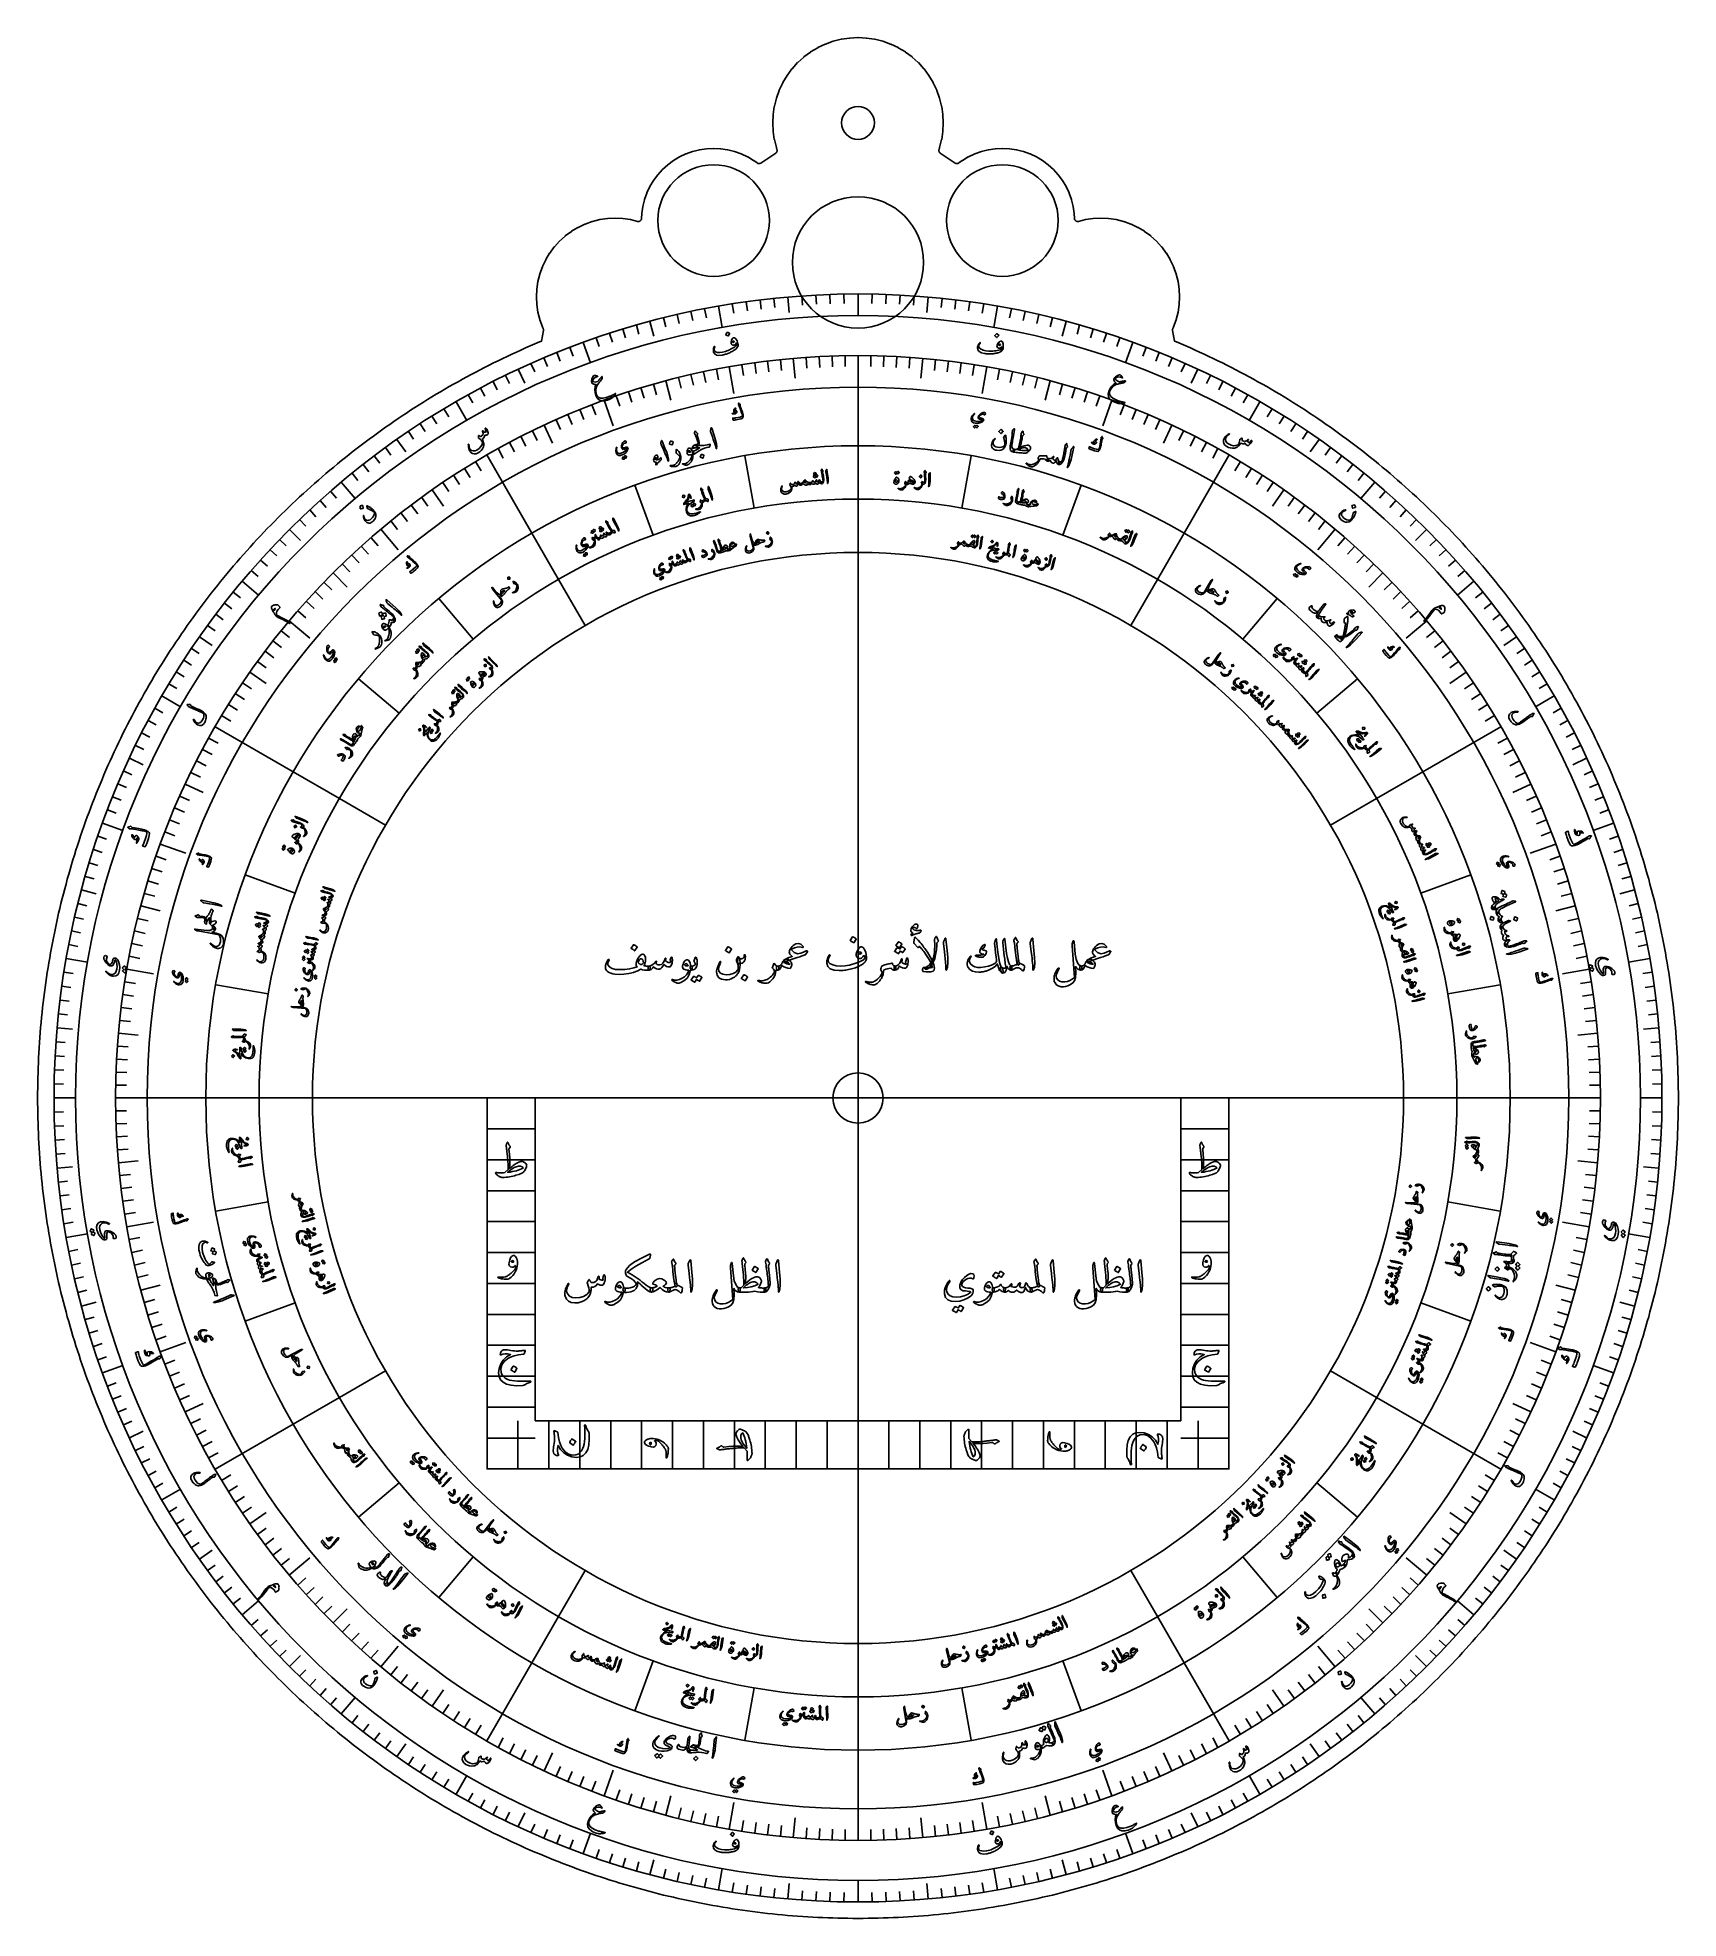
# Model space of a CAD drawing. Header units: millimetres. Extents: x -78 to 78, y -78 to 100.
import ezdxf

# ---------------------------------------------------------------- set-up
doc = ezdxf.new("R2010")
doc.units = ezdxf.units.MM
for name, color, linetype in [('CUT_INNER', 6, 'Continuous'), ('CUT_OUTER', 1, 'Continuous'), ('ENGRAVE', 7, 'Continuous'), ('ENGRAVE_FINE', 8, 'Continuous'), ('TEXT', 5, 'Continuous')]:
    doc.layers.add(name, color=color, linetype=linetype)

msp = doc.modelspace()

# ---------------------------------------------------------------- linework, layer by layer
at = {"layer": 'CUT_INNER'}
for centre, radius in [((0, 92.1099), 1.55), ((-13.64, 82.8874), 5.27), ((13.64, 82.8874), 5.27), ((0, 78.9349), 6.2), ((0, 0), 2.375)]:
    msp.add_circle(centre, radius, dxfattribs=at)
at = {"layer": 'CUT_OUTER'}
msp.add_lwpolyline([(77.4985, -0.4755), (77.4942, -0.951), (77.4869, -1.4265), (77.4767, -1.9019), (77.4635, -2.3773), (77.4475, -2.8526), (77.4285, -3.3277), (77.4066, -3.8027), (77.3819, -4.2776), (77.3542, -4.7524), (77.3235, -5.2269), (77.29, -5.7013), (77.2536, -6.1754), (77.2142, -6.6493), (77.172, -7.1229), (77.1268, -7.5963), (77.0788, -8.0694), (77.0278, -8.5422), (76.9739, -9.0147), (76.9172, -9.4868), (76.8575, -9.9586), (76.795, -10.43), (76.7295, -10.901), (76.6612, -11.3716), (76.59, -11.8418), (76.5159, -12.3115), (76.4389, -12.7808), (76.359, -13.2495), (76.2763, -13.7178), (76.1907, -14.1856), (76.1022, -14.6528), (76.0109, -15.1195), (75.9167, -15.5856), (75.8196, -16.0511), (75.7197, -16.516), (75.6169, -16.9803), (75.5113, -17.444), (75.4028, -17.907), (75.2916, -18.3693), (75.1774, -18.831), (75.0605, -19.2919), (74.9407, -19.7521), (74.8181, -20.2115), (74.6926, -20.6702), (74.5644, -21.1282), (74.4334, -21.5853), (74.2995, -22.0416), (74.1629, -22.4971), (74.0234, -22.9517), (73.8812, -23.4055), (73.7362, -23.8583), (73.5884, -24.3103), (73.4379, -24.7614), (73.2846, -25.2115), (73.1285, -25.6607), (72.9697, -26.109), (72.8081, -26.5562), (72.6438, -27.0024), (72.4767, -27.4477), (72.3069, -27.8919), (72.1344, -28.335), (71.9592, -28.7771), (71.7813, -29.2181), (71.6007, -29.658), (71.4173, -30.0967), (71.2313, -30.5344), (71.0426, -30.9709), (70.8513, -31.4062), (70.6572, -31.8403), (70.4605, -32.2733), (70.2612, -32.705), (70.0592, -33.1355), (69.8545, -33.5648), (69.6473, -33.9928), (69.4374, -34.4195), (69.2249, -34.8449), (69.0098, -35.269), (68.7921, -35.6918), (68.5718, -36.1132), (68.3489, -36.5332), (68.1234, -36.9519), (67.8954, -37.3692), (67.6649, -37.7851), (67.4317, -38.1996), (67.1961, -38.6126), (66.9579, -39.0242), (66.7172, -39.4343), (66.474, -39.843), (66.2282, -40.2501), (65.98, -40.6557), (65.7293, -41.0598), (65.4762, -41.4623), (65.2205, -41.8633), (64.9624, -42.2627), (64.7019, -42.6605), (64.4389, -43.0567), (64.1735, -43.4513), (63.9057, -43.8442), (63.6354, -44.2355), (63.3628, -44.6251), (63.0878, -45.0131), (62.8104, -45.3993), (62.5307, -45.7839), (62.2486, -46.1667), (61.9641, -46.5478), (61.6774, -46.9271), (61.3883, -47.3047), (61.0968, -47.6804), (60.8031, -48.0544), (60.5071, -48.4266), (60.2089, -48.797), (59.9083, -49.1655), (59.6055, -49.5321), (59.3005, -49.8969), (58.9932, -50.2599), (58.6837, -50.6209), (58.372, -50.98), (58.0581, -51.3372), (57.742, -51.6925), (57.4237, -52.0458), (57.1033, -52.3972), (56.7807, -52.7466), (56.456, -53.094), (56.1291, -53.4394), (55.8002, -53.7828), (55.4691, -54.1242), (55.136, -54.4635), (54.8008, -54.8008), (54.4635, -55.136), (54.1242, -55.4691), (53.7828, -55.8002), (53.4394, -56.1291), (53.094, -56.456), (52.7466, -56.7807), (52.3972, -57.1033), (52.0458, -57.4237), (51.6925, -57.742), (51.3372, -58.0581), (50.98, -58.372), (50.6209, -58.6837), (50.2599, -58.9932), (49.8969, -59.3005), (49.5321, -59.6055), (49.1655, -59.9083), (48.797, -60.2089), (48.4266, -60.5071), (48.0544, -60.8031), (47.6804, -61.0968), (47.3047, -61.3883), (46.9271, -61.6774), (46.5478, -61.9641), (46.1667, -62.2486), (45.7839, -62.5307), (45.3993, -62.8104), (45.0131, -63.0878), (44.6251, -63.3628), (44.2355, -63.6354), (43.8442, -63.9057), (43.4513, -64.1735), (43.0567, -64.4389), (42.6605, -64.7019), (42.2627, -64.9624), (41.8633, -65.2205), (41.4623, -65.4762), (41.0598, -65.7293), (40.6557, -65.98), (40.2501, -66.2282), (39.843, -66.474), (39.4343, -66.7172), (39.0242, -66.9579), (38.6126, -67.1961), (38.1996, -67.4317), (37.7851, -67.6649), (37.3692, -67.8954), (36.9519, -68.1234), (36.5332, -68.3489), (36.1132, -68.5718), (35.6918, -68.7921), (35.269, -69.0098), (34.8449, -69.2249), (34.4195, -69.4374), (33.9928, -69.6473), (33.5648, -69.8545), (33.1355, -70.0592), (32.705, -70.2612), (32.2733, -70.4605), (31.8403, -70.6572), (31.4062, -70.8513), (30.9709, -71.0426), (30.5344, -71.2313), (30.0967, -71.4173), (29.658, -71.6007), (29.2181, -71.7813), (28.7771, -71.9592), (28.335, -72.1344), (27.8919, -72.3069), (27.4477, -72.4767), (27.0024, -72.6438), (26.5562, -72.8081), (26.109, -72.9697), (25.6607, -73.1285), (25.2115, -73.2846), (24.7614, -73.4379), (24.3103, -73.5884), (23.8583, -73.7362), (23.4055, -73.8812), (22.9517, -74.0234), (22.4971, -74.1629), (22.0416, -74.2995), (21.5853, -74.4334), (21.1282, -74.5644), (20.6702, -74.6926), (20.2115, -74.8181), (19.7521, -74.9407), (19.2919, -75.0605), (18.831, -75.1774), (18.3693, -75.2916), (17.907, -75.4028), (17.444, -75.5113), (16.9803, -75.6169), (16.516, -75.7197), (16.0511, -75.8196), (15.5856, -75.9167), (15.1195, -76.0109), (14.6528, -76.1022), (14.1856, -76.1907), (13.7178, -76.2763), (13.2495, -76.359), (12.7808, -76.4389), (12.3115, -76.5159), (11.8418, -76.59), (11.3716, -76.6612), (10.901, -76.7295), (10.43, -76.795), (9.9586, -76.8575), (9.4868, -76.9172), (9.0147, -76.9739), (8.5422, -77.0278), (8.0694, -77.0788), (7.5963, -77.1268), (7.1229, -77.172), (6.6493, -77.2142), (6.1754, -77.2536), (5.7013, -77.29), (5.2269, -77.3235), (4.7524, -77.3542), (4.2776, -77.3819), (3.8027, -77.4066), (3.3277, -77.4285), (2.8526, -77.4475), (2.3773, -77.4635), (1.9019, -77.4767), (1.4265, -77.4869), (0.951, -77.4942), (0.4755, -77.4985), (0, -77.5), (-0.4755, -77.4985), (-0.951, -77.4942), (-1.4265, -77.4869), (-1.9019, -77.4767), (-2.3773, -77.4635), (-2.8526, -77.4475), (-3.3277, -77.4285), (-3.8027, -77.4066), (-4.2776, -77.3819), (-4.7524, -77.3542), (-5.2269, -77.3235), (-5.7013, -77.29), (-6.1754, -77.2536), (-6.6493, -77.2142), (-7.1229, -77.172), (-7.5963, -77.1268), (-8.0694, -77.0788), (-8.5422, -77.0278), (-9.0147, -76.9739), (-9.4868, -76.9172), (-9.9586, -76.8575), (-10.43, -76.795), (-10.901, -76.7295), (-11.3716, -76.6612), (-11.8418, -76.59), (-12.3115, -76.5159), (-12.7808, -76.4389), (-13.2495, -76.359), (-13.7178, -76.2763), (-14.1856, -76.1907), (-14.6528, -76.1022), (-15.1195, -76.0109), (-15.5856, -75.9167), (-16.0511, -75.8196), (-16.516, -75.7197), (-16.9803, -75.6169), (-17.444, -75.5113), (-17.907, -75.4028), (-18.3693, -75.2916), (-18.831, -75.1774), (-19.2919, -75.0605), (-19.7521, -74.9407), (-20.2115, -74.8181), (-20.6702, -74.6926), (-21.1282, -74.5644), (-21.5853, -74.4334), (-22.0416, -74.2995), (-22.4971, -74.1629), (-22.9517, -74.0234), (-23.4055, -73.8812), (-23.8583, -73.7362), (-24.3103, -73.5884), (-24.7614, -73.4379), (-25.2115, -73.2846), (-25.6607, -73.1285), (-26.109, -72.9697), (-26.5562, -72.8081), (-27.0024, -72.6438), (-27.4477, -72.4767), (-27.8919, -72.3069), (-28.335, -72.1344), (-28.7771, -71.9592), (-29.2181, -71.7813), (-29.658, -71.6007), (-30.0967, -71.4173), (-30.5344, -71.2313), (-30.9709, -71.0426), (-31.4062, -70.8513), (-31.8403, -70.6572), (-32.2733, -70.4605), (-32.705, -70.2612), (-33.1355, -70.0592), (-33.5648, -69.8545), (-33.9928, -69.6473), (-34.4195, -69.4374), (-34.8449, -69.2249), (-35.269, -69.0098), (-35.6918, -68.7921), (-36.1132, -68.5718), (-36.5332, -68.3489), (-36.9519, -68.1234), (-37.3692, -67.8954), (-37.7851, -67.6649), (-38.1996, -67.4317), (-38.6126, -67.1961), (-39.0242, -66.9579), (-39.4343, -66.7172), (-39.843, -66.474), (-40.2501, -66.2282), (-40.6557, -65.98), (-41.0598, -65.7293), (-41.4623, -65.4762), (-41.8633, -65.2205), (-42.2627, -64.9624), (-42.6605, -64.7019), (-43.0567, -64.4389), (-43.4513, -64.1735), (-43.8442, -63.9057), (-44.2355, -63.6354), (-44.6251, -63.3628), (-45.0131, -63.0878), (-45.3993, -62.8104), (-45.7839, -62.5307), (-46.1667, -62.2486), (-46.5478, -61.9641), (-46.9271, -61.6774), (-47.3047, -61.3883), (-47.6804, -61.0968), (-48.0544, -60.8031), (-48.4266, -60.5071), (-48.797, -60.2089), (-49.1655, -59.9083), (-49.5321, -59.6055), (-49.8969, -59.3005), (-50.2599, -58.9932), (-50.6209, -58.6837), (-50.98, -58.372), (-51.3372, -58.0581), (-51.6925, -57.742), (-52.0458, -57.4237), (-52.3972, -57.1033), (-52.7466, -56.7807), (-53.094, -56.456), (-53.4394, -56.1291), (-53.7828, -55.8002), (-54.1242, -55.4691), (-54.4635, -55.136), (-54.8008, -54.8008), (-55.136, -54.4635), (-55.4691, -54.1242), (-55.8002, -53.7828), (-56.1291, -53.4394), (-56.456, -53.094), (-56.7807, -52.7466), (-57.1033, -52.3972), (-57.4237, -52.0458), (-57.742, -51.6925), (-58.0581, -51.3372), (-58.372, -50.98), (-58.6837, -50.6209), (-58.9932, -50.2599), (-59.3005, -49.8969), (-59.6055, -49.5321), (-59.9083, -49.1655), (-60.2089, -48.797), (-60.5071, -48.4266), (-60.8031, -48.0544), (-61.0968, -47.6804), (-61.3883, -47.3047), (-61.6774, -46.9271), (-61.9641, -46.5478), (-62.2486, -46.1667), (-62.5307, -45.7839), (-62.8104, -45.3993), (-63.0878, -45.0131), (-63.3628, -44.6251), (-63.6354, -44.2355), (-63.9057, -43.8442), (-64.1735, -43.4513), (-64.4389, -43.0567), (-64.7019, -42.6605), (-64.9624, -42.2627), (-65.2205, -41.8633), (-65.4762, -41.4623), (-65.7293, -41.0598), (-65.98, -40.6557), (-66.2282, -40.2501), (-66.474, -39.843), (-66.7172, -39.4343), (-66.9579, -39.0242), (-67.1961, -38.6126), (-67.4317, -38.1996), (-67.6649, -37.7851), (-67.8954, -37.3692), (-68.1234, -36.9519), (-68.3489, -36.5332), (-68.5718, -36.1132), (-68.7921, -35.6918), (-69.0098, -35.269), (-69.2249, -34.8449), (-69.4374, -34.4195), (-69.6473, -33.9928), (-69.8545, -33.5648), (-70.0592, -33.1355), (-70.2612, -32.705), (-70.4605, -32.2733), (-70.6572, -31.8403), (-70.8513, -31.4062), (-71.0426, -30.9709), (-71.2313, -30.5344), (-71.4173, -30.0967), (-71.6007, -29.658), (-71.7813, -29.2181), (-71.9592, -28.7771), (-72.1344, -28.335), (-72.3069, -27.8919), (-72.4767, -27.4477), (-72.6438, -27.0024), (-72.8081, -26.5562), (-72.9697, -26.109), (-73.1285, -25.6607), (-73.2846, -25.2115), (-73.4379, -24.7614), (-73.5884, -24.3103), (-73.7362, -23.8583), (-73.8812, -23.4055), (-74.0234, -22.9517), (-74.1629, -22.4971), (-74.2995, -22.0416), (-74.4334, -21.5853), (-74.5644, -21.1282), (-74.6926, -20.6702), (-74.8181, -20.2115), (-74.9407, -19.7521), (-75.0605, -19.2919), (-75.1774, -18.831), (-75.2916, -18.3693), (-75.4028, -17.907), (-75.5113, -17.444), (-75.6169, -16.9803), (-75.7197, -16.516), (-75.8196, -16.0511), (-75.9167, -15.5856), (-76.0109, -15.1195), (-76.1022, -14.6528), (-76.1907, -14.1856), (-76.2763, -13.7178), (-76.359, -13.2495), (-76.4389, -12.7808), (-76.5159, -12.3115), (-76.59, -11.8418), (-76.6612, -11.3716), (-76.7295, -10.901), (-76.795, -10.43), (-76.8575, -9.9586), (-76.9172, -9.4868), (-76.9739, -9.0147), (-77.0278, -8.5422), (-77.0788, -8.0694), (-77.1268, -7.5963), (-77.172, -7.1229), (-77.2142, -6.6493), (-77.2536, -6.1754), (-77.29, -5.7013), (-77.3235, -5.2269), (-77.3542, -4.7524), (-77.3819, -4.2776), (-77.4066, -3.8027), (-77.4285, -3.3277), (-77.4475, -2.8526), (-77.4635, -2.3773), (-77.4767, -1.9019), (-77.4869, -1.4265), (-77.4942, -0.951), (-77.4985, -0.4755), (-77.5, 0), (-77.4985, 0.4755), (-77.4942, 0.951), (-77.4869, 1.4265), (-77.4767, 1.9019), (-77.4635, 2.3773), (-77.4475, 2.8526), (-77.4285, 3.3277), (-77.4066, 3.8027), (-77.3819, 4.2776), (-77.3542, 4.7524), (-77.3235, 5.2269), (-77.29, 5.7013), (-77.2536, 6.1754), (-77.2142, 6.6493), (-77.172, 7.1229), (-77.1268, 7.5963), (-77.0788, 8.0694), (-77.0278, 8.5422), (-76.9739, 9.0147), (-76.9172, 9.4868), (-76.8575, 9.9586), (-76.795, 10.43), (-76.7295, 10.901), (-76.6612, 11.3716), (-76.59, 11.8418), (-76.5159, 12.3115), (-76.4389, 12.7808), (-76.359, 13.2495), (-76.2763, 13.7178), (-76.1907, 14.1856), (-76.1022, 14.6528), (-76.0109, 15.1195), (-75.9167, 15.5856), (-75.8196, 16.0511), (-75.7197, 16.516), (-75.6169, 16.9803), (-75.5113, 17.444), (-75.4028, 17.907), (-75.2916, 18.3693), (-75.1774, 18.831), (-75.0605, 19.2919), (-74.9407, 19.7521), (-74.8181, 20.2115), (-74.6926, 20.6702), (-74.5644, 21.1282), (-74.4334, 21.5853), (-74.2995, 22.0416), (-74.1629, 22.4971), (-74.0234, 22.9517), (-73.8812, 23.4055), (-73.7362, 23.8583), (-73.5884, 24.3103), (-73.4379, 24.7614), (-73.2846, 25.2115), (-73.1285, 25.6607), (-72.9697, 26.109), (-72.8081, 26.5562), (-72.6438, 27.0024), (-72.4767, 27.4477), (-72.3069, 27.8919), (-72.1344, 28.335), (-71.9592, 28.7771), (-71.7813, 29.2181), (-71.6007, 29.658), (-71.4173, 30.0967), (-71.2313, 30.5344), (-71.0426, 30.9709), (-70.8513, 31.4062), (-70.6572, 31.8403), (-70.4605, 32.2733), (-70.2612, 32.705), (-70.0592, 33.1355), (-69.8545, 33.5648), (-69.6473, 33.9928), (-69.4374, 34.4195), (-69.2249, 34.8449), (-69.0098, 35.269), (-68.7921, 35.6918), (-68.5718, 36.1132), (-68.3489, 36.5332), (-68.1234, 36.9519), (-67.8954, 37.3692), (-67.6649, 37.7851), (-67.4317, 38.1996), (-67.1961, 38.6126), (-66.9579, 39.0242), (-66.7172, 39.4343), (-66.474, 39.843), (-66.2282, 40.2501), (-65.98, 40.6557), (-65.7293, 41.0598), (-65.4762, 41.4623), (-65.2205, 41.8633), (-64.9624, 42.2627), (-64.7019, 42.6605), (-64.4389, 43.0567), (-64.1735, 43.4513), (-63.9057, 43.8442), (-63.6354, 44.2355), (-63.3628, 44.6251), (-63.0878, 45.0131), (-62.8104, 45.3993), (-62.5307, 45.7839), (-62.2486, 46.1667), (-61.9641, 46.5478), (-61.6774, 46.9271), (-61.3883, 47.3047), (-61.0968, 47.6804), (-60.8031, 48.0544), (-60.5071, 48.4266), (-60.2089, 48.797), (-59.9083, 49.1655), (-59.6055, 49.5321), (-59.3005, 49.8969), (-58.9932, 50.2599), (-58.6837, 50.6209), (-58.372, 50.98), (-58.0581, 51.3372), (-57.742, 51.6925), (-57.4237, 52.0458), (-57.1033, 52.3972), (-56.7807, 52.7466), (-56.456, 53.094), (-56.1291, 53.4394), (-55.8002, 53.7828), (-55.4691, 54.1242), (-55.136, 54.4635), (-54.8008, 54.8008), (-54.4635, 55.136), (-54.1242, 55.4691), (-53.7828, 55.8002), (-53.4394, 56.1291), (-53.094, 56.456), (-52.7466, 56.7807), (-52.3972, 57.1033), (-52.0458, 57.4237), (-51.6925, 57.742), (-51.3372, 58.0581), (-50.98, 58.372), (-50.6209, 58.6837), (-50.2599, 58.9932), (-49.8969, 59.3005), (-49.5321, 59.6055), (-49.1655, 59.9083), (-48.797, 60.2089), (-48.4266, 60.5071), (-48.0544, 60.8031), (-47.6804, 61.0968), (-47.3047, 61.3883), (-46.9271, 61.6774), (-46.5478, 61.9641), (-46.1667, 62.2486), (-45.7839, 62.5307), (-45.3993, 62.8104), (-45.0131, 63.0878), (-44.6251, 63.3628), (-44.2355, 63.6354), (-43.8442, 63.9057), (-43.4513, 64.1735), (-43.0567, 64.4389), (-42.6605, 64.7019), (-42.2627, 64.9624), (-41.8633, 65.2205), (-41.4623, 65.4762), (-41.0598, 65.7293), (-40.6557, 65.98), (-40.2501, 66.2282), (-39.843, 66.474), (-39.4343, 66.7172), (-39.0242, 66.9579), (-38.6126, 67.1961), (-38.1996, 67.4317), (-37.7851, 67.6649), (-37.3692, 67.8954), (-36.9519, 68.1234), (-36.5332, 68.3489), (-36.1132, 68.5718), (-35.6918, 68.7921), (-35.269, 69.0098), (-34.8449, 69.2249), (-34.4195, 69.4374), (-33.9928, 69.6473), (-33.5648, 69.8545), (-33.1355, 70.0592), (-32.705, 70.2612), (-32.2733, 70.4605), (-31.8403, 70.6572), (-31.4062, 70.8513), (-30.9709, 71.0426), (-30.5344, 71.2313), (-30.0967, 71.4173), (-29.8875, 71.5047), (-29.7201, 72.5095), (-29.7166, 72.5397), (-29.7162, 72.57), (-29.7188, 72.6002), (-29.7245, 72.63), (-29.7332, 72.6591), (-29.7448, 72.6871), (-29.8105, 72.8261), (-29.8161, 72.8397), (-30.0572, 73.5133), (-30.0614, 73.5273), (-30.2353, 74.2213), (-30.2381, 74.2357), (-30.3431, 74.9434), (-30.3445, 74.958), (-30.3796, 75.6726), (-30.3796, 75.6873), (-30.3445, 76.4018), (-30.3431, 76.4165), (-30.2381, 77.1241), (-30.2353, 77.1385), (-30.0614, 77.8325), (-30.0572, 77.8466), (-29.8161, 78.5202), (-29.8105, 78.5337), (-29.5046, 79.1805), (-29.4977, 79.1934), (-29.1299, 79.807), (-29.1217, 79.8193), (-28.6956, 80.3939), (-28.6863, 80.4053), (-28.2058, 80.9353), (-28.1954, 80.9457), (-27.6653, 81.4262), (-27.654, 81.4355), (-27.0794, 81.8617), (-27.0671, 81.8698), (-26.4535, 82.2376), (-26.4405, 82.2446), (-25.7938, 82.5504), (-25.7802, 82.5561), (-25.1067, 82.7971), (-25.0926, 82.8013), (-24.3986, 82.9752), (-24.3842, 82.978), (-23.6765, 83.083), (-23.6619, 83.0845), (-22.9474, 83.1196), (-22.9326, 83.1196), (-22.2181, 83.0845), (-22.2035, 83.083), (-21.4958, 82.978), (-21.4814, 82.9752), (-20.8228, 82.8102), (-20.7939, 82.8045), (-20.7646, 82.8016), (-20.7351, 82.8016), (-20.7058, 82.8045), (-20.677, 82.8102), (-20.6488, 82.8187), (-20.6216, 82.83), (-20.5956, 82.8439), (-20.5711, 82.8602), (-20.5484, 82.8789), (-20.5276, 82.8997), (-20.5089, 82.9225), (-20.4925, 82.947), (-20.4787, 82.9729), (-20.4674, 83.0001), (-20.4588, 83.0283), (-20.4531, 83.0572), (-20.4502, 83.0865), (-20.4275, 83.5485), (-20.4261, 83.5632), (-20.33, 84.2107), (-20.3272, 84.2251), (-20.1681, 84.86), (-20.1639, 84.8741), (-19.9433, 85.4904), (-19.9377, 85.504), (-19.6579, 86.0957), (-19.6509, 86.1087), (-19.3144, 86.6701), (-19.3062, 86.6823), (-18.9163, 87.2081), (-18.907, 87.2194), (-18.4674, 87.7044), (-18.457, 87.7148), (-17.972, 88.1544), (-17.9606, 88.1637), (-17.4349, 88.5537), (-17.4227, 88.5618), (-16.8612, 88.8983), (-16.8483, 88.9053), (-16.2566, 89.1851), (-16.243, 89.1908), (-15.6267, 89.4113), (-15.6126, 89.4155), (-14.9777, 89.5746), (-14.9632, 89.5775), (-14.3158, 89.6735), (-14.3011, 89.6749), (-13.6474, 89.7071), (-13.6326, 89.7071), (-12.9789, 89.6749), (-12.9642, 89.6735), (-12.3168, 89.5775), (-12.3023, 89.5746), (-11.6674, 89.4155), (-11.6533, 89.4113), (-11.037, 89.1908), (-11.0234, 89.1851), (-10.4317, 88.9053), (-10.4188, 88.8983), (-9.8573, 88.5618), (-9.8451, 88.5537), (-9.5372, 88.3253), (-9.5117, 88.3084), (-9.4847, 88.2941), (-9.4564, 88.2827), (-9.4271, 88.2742), (-9.397, 88.2687), (-9.3666, 88.2664), (-9.336, 88.2671), (-9.3057, 88.2709), (-9.276, 88.2778), (-9.2471, 88.2877), (-9.2193, 88.3005), (-9.193, 88.316), (-7.7716, 89.2557), (-7.7486, 89.2725), (-7.7273, 89.2915), (-7.7079, 89.3123), (-7.6905, 89.335), (-7.6754, 89.3591), (-7.6627, 89.3846), (-7.6524, 89.4112), (-7.6447, 89.4386), (-7.6396, 89.4666), (-7.6372, 89.495), (-7.6375, 89.5235), (-7.6405, 89.5519), (-7.6462, 89.5798), (-7.6546, 89.607), (-7.7105, 89.7633), (-7.7147, 89.7774), (-7.9033, 90.5304), (-7.9062, 90.5448), (-8.0201, 91.3126), (-8.0216, 91.3273), (-8.0596, 92.1026), (-8.0596, 92.1173), (-8.0216, 92.8926), (-8.0201, 92.9072), (-7.9062, 93.6751), (-7.9033, 93.6895), (-7.7147, 94.4425), (-7.7105, 94.4566), (-7.449, 95.1874), (-7.4433, 95.201), (-7.1114, 95.9027), (-7.1045, 95.9157), (-6.7054, 96.5815), (-6.6973, 96.5937), (-6.2349, 97.2172), (-6.2255, 97.2286), (-5.7042, 97.8037), (-5.6938, 97.8141), (-5.1187, 98.3354), (-5.1073, 98.3448), (-4.4838, 98.8072), (-4.4716, 98.8154), (-3.8058, 99.2144), (-3.7928, 99.2214), (-3.0911, 99.5532), (-3.0775, 99.5589), (-2.3466, 99.8204), (-2.3326, 99.8247), (-1.5796, 100.0133), (-1.5651, 100.0161), (-0.7973, 100.13), (-0.7827, 100.1315), (-0.0074, 100.1696), (0.0074, 100.1696), (0.7827, 100.1315), (0.7973, 100.13), (1.5651, 100.0161), (1.5796, 100.0133), (2.3326, 99.8247), (2.3466, 99.8204), (3.0775, 99.5589), (3.0911, 99.5532), (3.7928, 99.2214), (3.8058, 99.2144), (4.4716, 98.8154), (4.4838, 98.8072), (5.1073, 98.3448), (5.1187, 98.3354), (5.6938, 97.8141), (5.7042, 97.8037), (6.2255, 97.2286), (6.2349, 97.2172), (6.6973, 96.5937), (6.7054, 96.5815), (7.1045, 95.9157), (7.1114, 95.9027), (7.4433, 95.201), (7.449, 95.1874), (7.7105, 94.4566), (7.7147, 94.4425), (7.9033, 93.6895), (7.9062, 93.6751), (8.0201, 92.9072), (8.0216, 92.8926), (8.0596, 92.1173), (8.0596, 92.1026), (8.0216, 91.3273), (8.0201, 91.3126), (7.9062, 90.5448), (7.9033, 90.5304), (7.7147, 89.7774), (7.7105, 89.7633), (7.6546, 89.607), (7.6462, 89.5798), (7.6405, 89.5519), (7.6375, 89.5235), (7.6372, 89.495), (7.6396, 89.4666), (7.6447, 89.4386), (7.6524, 89.4112), (7.6627, 89.3846), (7.6754, 89.3591), (7.6905, 89.335), (7.7079, 89.3123), (7.7273, 89.2915), (7.7486, 89.2725), (7.7716, 89.2557), (9.193, 88.316), (9.2193, 88.3005), (9.2471, 88.2877), (9.276, 88.2778), (9.3057, 88.2709), (9.336, 88.2671), (9.3666, 88.2664), (9.397, 88.2687), (9.4271, 88.2742), (9.4564, 88.2827), (9.4847, 88.2941), (9.5117, 88.3084), (9.5372, 88.3253), (9.8451, 88.5537), (9.8573, 88.5618), (10.4188, 88.8983), (10.4317, 88.9053), (11.0234, 89.1851), (11.037, 89.1908), (11.6533, 89.4113), (11.6674, 89.4155), (12.3023, 89.5746), (12.3168, 89.5775), (12.9642, 89.6735), (12.9789, 89.6749), (13.6326, 89.7071), (13.6474, 89.7071), (14.3011, 89.6749), (14.3158, 89.6735), (14.9632, 89.5775), (14.9777, 89.5746), (15.6126, 89.4155), (15.6267, 89.4113), (16.243, 89.1908), (16.2566, 89.1851), (16.8483, 88.9053), (16.8612, 88.8983), (17.4227, 88.5618), (17.4349, 88.5537), (17.9606, 88.1637), (17.972, 88.1544), (18.457, 87.7148), (18.4674, 87.7044), (18.907, 87.2194), (18.9163, 87.2081), (19.3062, 86.6823), (19.3144, 86.6701), (19.6509, 86.1087), (19.6579, 86.0957), (19.9377, 85.504), (19.9433, 85.4904), (20.1639, 84.8741), (20.1681, 84.86), (20.3272, 84.2251), (20.33, 84.2107), (20.4261, 83.5632), (20.4275, 83.5485), (20.4502, 83.0865), (20.4531, 83.0572), (20.4588, 83.0283), (20.4674, 83.0001), (20.4787, 82.9729), (20.4925, 82.947), (20.5089, 82.9225), (20.5276, 82.8997), (20.5484, 82.8789), (20.5711, 82.8602), (20.5956, 82.8439), (20.6216, 82.83), (20.6488, 82.8187), (20.677, 82.8102), (20.7058, 82.8045), (20.7351, 82.8016), (20.7646, 82.8016), (20.7939, 82.8045), (20.8228, 82.8102), (21.4814, 82.9752), (21.4958, 82.978), (22.2035, 83.083), (22.2181, 83.0845), (22.9326, 83.1196), (22.9474, 83.1196), (23.6619, 83.0845), (23.6765, 83.083), (24.3842, 82.978), (24.3986, 82.9752), (25.0926, 82.8013), (25.1067, 82.7971), (25.7802, 82.5561), (25.7938, 82.5504), (26.4405, 82.2446), (26.4535, 82.2376), (27.0671, 81.8698), (27.0794, 81.8617), (27.654, 81.4355), (27.6653, 81.4262), (28.1954, 80.9457), (28.2058, 80.9353), (28.6863, 80.4053), (28.6956, 80.3939), (29.1217, 79.8193), (29.1299, 79.807), (29.4977, 79.1934), (29.5046, 79.1805), (29.8105, 78.5337), (29.8161, 78.5202), (30.0572, 77.8466), (30.0614, 77.8325), (30.2353, 77.1385), (30.2381, 77.1241), (30.3431, 76.4165), (30.3445, 76.4018), (30.3796, 75.6873), (30.3796, 75.6726), (30.3445, 74.958), (30.3431, 74.9434), (30.2381, 74.2357), (30.2353, 74.2213), (30.0614, 73.5273), (30.0572, 73.5133), (29.8161, 72.8397), (29.8105, 72.8261), (29.7448, 72.6871), (29.7332, 72.6591), (29.7245, 72.63), (29.7188, 72.6002), (29.7162, 72.57), (29.7166, 72.5397), (29.7201, 72.5095), (29.8875, 71.5047), (30.0967, 71.4173), (30.5344, 71.2313), (30.9709, 71.0426), (31.4062, 70.8513), (31.8403, 70.6572), (32.2733, 70.4605), (32.705, 70.2612), (33.1355, 70.0592), (33.5648, 69.8545), (33.9928, 69.6473), (34.4195, 69.4374), (34.8449, 69.2249), (35.269, 69.0098), (35.6918, 68.7921), (36.1132, 68.5718), (36.5332, 68.3489), (36.9519, 68.1234), (37.3692, 67.8954), (37.7851, 67.6649), (38.1996, 67.4317), (38.6126, 67.1961), (39.0242, 66.9579), (39.4343, 66.7172), (39.843, 66.474), (40.2501, 66.2282), (40.6557, 65.98), (41.0598, 65.7293), (41.4623, 65.4762), (41.8633, 65.2205), (42.2627, 64.9624), (42.6605, 64.7019), (43.0567, 64.4389), (43.4513, 64.1735), (43.8442, 63.9057), (44.2355, 63.6354), (44.6251, 63.3628), (45.0131, 63.0878), (45.3993, 62.8104), (45.7839, 62.5307), (46.1667, 62.2486), (46.5478, 61.9641), (46.9271, 61.6774), (47.3047, 61.3883), (47.6804, 61.0968), (48.0544, 60.8031), (48.4266, 60.5071), (48.797, 60.2089), (49.1655, 59.9083), (49.5321, 59.6055), (49.8969, 59.3005), (50.2599, 58.9932), (50.6209, 58.6837), (50.98, 58.372), (51.3372, 58.0581), (51.6925, 57.742), (52.0458, 57.4237), (52.3972, 57.1033), (52.7466, 56.7807), (53.094, 56.456), (53.4394, 56.1291), (53.7828, 55.8002), (54.1242, 55.4691), (54.4635, 55.136), (54.8008, 54.8008), (55.136, 54.4635), (55.4691, 54.1242), (55.8002, 53.7828), (56.1291, 53.4394), (56.456, 53.094), (56.7807, 52.7466), (57.1033, 52.3972), (57.4237, 52.0458), (57.742, 51.6925), (58.0581, 51.3372), (58.372, 50.98), (58.6837, 50.6209), (58.9932, 50.2599), (59.3005, 49.8969), (59.6055, 49.5321), (59.9083, 49.1655), (60.2089, 48.797), (60.5071, 48.4266), (60.8031, 48.0544), (61.0968, 47.6804), (61.3883, 47.3047), (61.6774, 46.9271), (61.9641, 46.5478), (62.2486, 46.1667), (62.5307, 45.7839), (62.8104, 45.3993), (63.0878, 45.0131), (63.3628, 44.6251), (63.6354, 44.2355), (63.9057, 43.8442), (64.1735, 43.4513), (64.4389, 43.0567), (64.7019, 42.6605), (64.9624, 42.2627), (65.2205, 41.8633), (65.4762, 41.4623), (65.7293, 41.0598), (65.98, 40.6557), (66.2282, 40.2501), (66.474, 39.843), (66.7172, 39.4343), (66.9579, 39.0242), (67.1961, 38.6126), (67.4317, 38.1996), (67.6649, 37.7851), (67.8954, 37.3692), (68.1234, 36.9519), (68.3489, 36.5332), (68.5718, 36.1132), (68.7921, 35.6918), (69.0098, 35.269), (69.2249, 34.8449), (69.4374, 34.4195), (69.6473, 33.9928), (69.8545, 33.5648), (70.0592, 33.1355), (70.2612, 32.705), (70.4605, 32.2733), (70.6572, 31.8403), (70.8513, 31.4062), (71.0426, 30.9709), (71.2313, 30.5344), (71.4173, 30.0967), (71.6007, 29.658), (71.7813, 29.2181), (71.9592, 28.7771), (72.1344, 28.335), (72.3069, 27.8919), (72.4767, 27.4477), (72.6438, 27.0024), (72.8081, 26.5562), (72.9697, 26.109), (73.1285, 25.6607), (73.2846, 25.2115), (73.4379, 24.7614), (73.5884, 24.3103), (73.7362, 23.8583), (73.8812, 23.4055), (74.0234, 22.9517), (74.1629, 22.4971), (74.2995, 22.0416), (74.4334, 21.5853), (74.5644, 21.1282), (74.6926, 20.6702), (74.8181, 20.2115), (74.9407, 19.7521), (75.0605, 19.2919), (75.1774, 18.831), (75.2916, 18.3693), (75.4028, 17.907), (75.5113, 17.444), (75.6169, 16.9803), (75.7197, 16.516), (75.8196, 16.0511), (75.9167, 15.5856), (76.0109, 15.1195), (76.1022, 14.6528), (76.1907, 14.1856), (76.2763, 13.7178), (76.359, 13.2495), (76.4389, 12.7808), (76.5159, 12.3115), (76.59, 11.8418), (76.6612, 11.3716), (76.7295, 10.901), (76.795, 10.43), (76.8575, 9.9586), (76.9172, 9.4868), (76.9739, 9.0147), (77.0278, 8.5422), (77.0788, 8.0694), (77.1268, 7.5963), (77.172, 7.1229), (77.2142, 6.6493), (77.2536, 6.1754), (77.29, 5.7013), (77.3235, 5.2269), (77.3542, 4.7524), (77.3819, 4.2776), (77.4066, 3.8027), (77.4285, 3.3277), (77.4475, 2.8526), (77.4635, 2.3773), (77.4767, 1.9019), (77.4869, 1.4265), (77.4942, 0.951), (77.4985, 0.4755), (77.5, 0)], close=True, dxfattribs=at)
at = {"layer": 'ENGRAVE'}
for points in [[(-13.1886, 74.7961), (-12.8353, 72.7927)], [(-6.6195, 75.661), (-6.4928, 74.2134)], [(0, 75.95), (0, 73.9156)], [(6.6195, 75.661), (6.4928, 74.2134)], [(13.1886, 74.7961), (12.8353, 72.7927)], [(-19.6573, 73.3621), (-19.2812, 71.9585)], [(19.6573, 73.3621), (19.2812, 71.9585)], [(-25.9764, 71.3697), (-25.2806, 69.458)], [(25.9764, 71.3697), (25.2806, 69.458)], [(-6.1129, 69.8706), (-5.9494, 68.0022)], [(0, 70.1375), (0, 61.6125)], [(6.1129, 69.8706), (5.9494, 68.0022)], [(-32.0979, 68.8341), (-31.4837, 67.5171)], [(-18.1529, 67.7476), (-17.6675, 65.936)], [(-12.1792, 69.072), (-11.7351, 66.5533)], [(12.1792, 69.072), (11.7351, 66.5533)], [(18.1529, 67.7476), (17.6675, 65.936)], [(32.0979, 68.8341), (31.4837, 67.5171)], [(-37.975, 65.7746), (-36.9578, 64.0128)], [(-23.9884, 65.9077), (-23.1137, 63.5044)], [(23.9884, 65.9077), (23.1137, 63.5044)], [(37.975, 65.7746), (36.9578, 64.0128)], [(-43.5631, 62.2146), (-42.7297, 61.0243)], [(-29.6414, 63.5662), (-28.8488, 61.8664)], [(29.6414, 63.5662), (28.8488, 61.8664)], [(43.5631, 62.2146), (42.7297, 61.0243)], [(-35.0687, 60.7409), (-30.8062, 53.358)], [(0, 61.6125), (0, 56.575)], [(35.0688, 60.7409), (30.8063, 53.358)], [(-48.8197, 58.1811), (-47.512, 56.6227)], [(-40.2292, 57.4533), (-39.1535, 55.917)], [(40.2292, 57.4533), (39.1535, 55.917)], [(48.8197, 58.1811), (47.512, 56.6227)], [(0, 56.575), (0, 51.5375)], [(-53.7048, 53.7048), (-52.6772, 52.6772)], [(-45.0835, 53.7284), (-43.4396, 51.7693)], [(-30.8062, 53.358), (-28.2875, 48.9954)], [(30.8063, 53.358), (28.2875, 48.9954)], [(45.0835, 53.7284), (43.4396, 51.7693)], [(53.7048, 53.7048), (52.6772, 52.6772)], [(0, -51.5375), (0, 51.5375)], [(-58.1811, 48.8197), (-56.6227, 47.512)], [(-49.5947, 49.5947), (-48.2685, 48.2685)], [(-28.2875, 48.9954), (-25.7687, 44.6328)], [(28.2875, 48.9954), (25.7688, 44.6328)], [(49.5947, 49.5947), (48.2685, 48.2685)], [(58.1811, 48.8197), (56.6227, 47.512)], [(-53.7284, 45.0835), (-51.7693, 43.4396)], [(53.7284, 45.0835), (51.7693, 43.4396)], [(-62.2146, 43.5631), (-61.0243, 42.7297)], [(62.2146, 43.5631), (61.0243, 42.7297)], [(-57.4533, 40.2292), (-55.917, 39.1535)], [(57.4533, 40.2292), (55.917, 39.1535)], [(-65.7746, 37.975), (-64.0128, 36.9578)], [(65.7746, 37.975), (64.0128, 36.9578)], [(-60.7409, 35.0687), (-53.358, 30.8062)], [(60.7409, 35.0687), (53.358, 30.8062)], [(-68.8341, 32.0979), (-67.5171, 31.4837)], [(68.8341, 32.0979), (67.5171, 31.4837)], [(-53.358, 30.8062), (-48.9954, 28.2875)], [(53.358, 30.8062), (48.9954, 28.2875)], [(-63.5662, 29.6414), (-61.8664, 28.8488)], [(63.5662, 29.6414), (61.8664, 28.8488)], [(-48.9954, 28.2875), (-44.6328, 25.7687)], [(48.9954, 28.2875), (44.6328, 25.7687)], [(-71.3697, 25.9764), (-69.458, 25.2806)], [(71.3697, 25.9764), (69.458, 25.2806)], [(-65.9077, 23.9884), (-63.5044, 23.1137)], [(65.9077, 23.9884), (63.5044, 23.1137)], [(-73.3621, 19.6573), (-71.9585, 19.2812)], [(73.3621, 19.6573), (71.9585, 19.2812)], [(-67.7476, 18.1529), (-65.936, 17.6675)], [(67.7476, 18.1529), (65.936, 17.6675)], [(-74.7961, 13.1886), (-72.7927, 12.8353)], [(74.7961, 13.1886), (72.7927, 12.8353)], [(-69.072, 12.1792), (-66.5533, 11.7351)], [(69.072, 12.1792), (66.5533, 11.7351)], [(-75.661, 6.6195), (-74.2134, 6.4928)], [(-69.8706, 6.1129), (-68.0022, 5.9494)], [(69.8706, 6.1129), (68.0022, 5.9494)], [(75.661, 6.6195), (74.2134, 6.4928)], [(-75.95, 0), (-73.9156, 0)], [(-70.1375, 0), (-61.6125, 0)], [(-61.6125, 0), (-56.575, 0)], [(-56.575, 0), (-51.5375, 0)], [(-51.5375, 0), (51.5375, 0)], [(-35.0455, 0), (-35.0455, -35.0455), (35.0455, -35.0455), (35.0455, 0)], [(-35.0455, 0), (-30.4896, 0)], [(-30.4896, 0), (-30.4896, -30.4896), (30.4896, -30.4896), (30.4896, 0)], [(0, 0), (0, -35.0455)], [(35.0455, 0), (30.4896, 0)], [(56.575, 0), (51.5375, 0)], [(61.6125, 0), (56.575, 0)], [(70.1375, 0), (61.6125, 0)], [(75.95, 0), (73.9156, 0)], [(-35.0455, -2.9205), (-30.4896, -2.9205)], [(35.0455, -2.9205), (30.4896, -2.9205)], [(-75.661, -6.6195), (-74.2134, -6.4928)], [(-69.8706, -6.1129), (-68.0022, -5.9494)], [(-35.0455, -5.8409), (-30.4896, -5.8409)], [(35.0455, -5.8409), (30.4896, -5.8409)], [(69.8706, -6.1129), (68.0022, -5.9494)], [(75.661, -6.6195), (74.2134, -6.4928)], [(-35.0455, -8.7614), (-30.4896, -8.7614)], [(35.0455, -8.7614), (30.4896, -8.7614)], [(-69.072, -12.1792), (-66.5533, -11.7351)], [(-35.0455, -11.6818), (-30.4896, -11.6818)], [(35.0455, -11.6818), (30.4896, -11.6818)], [(69.072, -12.1792), (66.5533, -11.7351)], [(-74.7961, -13.1886), (-72.7927, -12.8353)], [(74.7961, -13.1886), (72.7927, -12.8353)], [(-35.0455, -14.6023), (-30.4896, -14.6023)], [(35.0455, -14.6023), (30.4896, -14.6023)], [(-67.7476, -18.1529), (-65.936, -17.6675)], [(-35.0455, -17.5228), (-30.4896, -17.5228)], [(35.0455, -17.5228), (30.4896, -17.5228)], [(67.7476, -18.1529), (65.936, -17.6675)], [(-73.3621, -19.6573), (-71.9585, -19.2812)], [(73.3621, -19.6573), (71.9585, -19.2812)], [(-35.0455, -20.4432), (-30.4896, -20.4432)], [(35.0455, -20.4432), (30.4896, -20.4432)], [(-65.9077, -23.9884), (-63.5044, -23.1137)], [(-35.0455, -23.3637), (-30.4896, -23.3637)], [(35.0455, -23.3637), (30.4896, -23.3637)], [(65.9077, -23.9884), (63.5044, -23.1137)], [(-71.3697, -25.9764), (-69.458, -25.2806)], [(-48.9954, -28.2875), (-44.6328, -25.7687)], [(-35.0455, -26.2841), (-30.4896, -26.2841)], [(35.0455, -26.2841), (30.4896, -26.2841)], [(48.9954, -28.2875), (44.6328, -25.7687)], [(71.3697, -25.9764), (69.458, -25.2806)], [(-53.358, -30.8062), (-48.9954, -28.2875)], [(53.358, -30.8062), (48.9954, -28.2875)], [(-63.5662, -29.6414), (-61.8664, -28.8488)], [(-35.0455, -29.2046), (-30.4896, -29.2046)], [(35.0455, -29.2046), (30.4896, -29.2046)], [(63.5662, -29.6414), (61.8664, -28.8488)], [(-68.8341, -32.0979), (-67.5171, -31.4837)], [(-60.7409, -35.0687), (-53.358, -30.8062)], [(-32.125, -35.0455), (-32.125, -30.4896)], [(-29.2046, -35.0455), (-29.2046, -30.4896)], [(-26.2841, -35.0455), (-26.2841, -30.4896)], [(-23.3637, -35.0455), (-23.3637, -30.4896)], [(-20.4432, -35.0455), (-20.4432, -30.4896)], [(-17.5228, -35.0455), (-17.5228, -30.4896)], [(-14.6023, -35.0455), (-14.6023, -30.4896)], [(-11.6818, -35.0455), (-11.6818, -30.4896)], [(-8.7614, -35.0455), (-8.7614, -30.4896)], [(-5.8409, -35.0455), (-5.8409, -30.4896)], [(-2.9205, -35.0455), (-2.9205, -30.4896)], [(0, -35.0455), (0, -30.4896)], [(0, -35.0455), (0, -30.4896)], [(2.9205, -35.0455), (2.9205, -30.4896)], [(5.8409, -35.0455), (5.8409, -30.4896)], [(8.7614, -35.0455), (8.7614, -30.4896)], [(11.6818, -35.0455), (11.6818, -30.4896)], [(14.6023, -35.0455), (14.6023, -30.4896)], [(17.5228, -35.0455), (17.5228, -30.4896)], [(20.4432, -35.0455), (20.4432, -30.4896)], [(23.3637, -35.0455), (23.3637, -30.4896)], [(26.2841, -35.0455), (26.2841, -30.4896)], [(29.2046, -35.0455), (29.2046, -30.4896)], [(32.125, -35.0455), (32.125, -30.4896)], [(60.7409, -35.0687), (53.358, -30.8062)], [(68.8341, -32.0979), (67.5171, -31.4837)], [(-35.0455, -32.125), (-30.4896, -32.125)], [(35.0455, -32.125), (30.4896, -32.125)], [(-65.7746, -37.975), (-64.0128, -36.9578)], [(65.7746, -37.975), (64.0128, -36.9578)], [(-57.4533, -40.2292), (-55.917, -39.1535)], [(57.4533, -40.2292), (55.917, -39.1535)], [(-62.2146, -43.5631), (-61.0243, -42.7297)], [(-53.7284, -45.0835), (-51.7693, -43.4396)], [(53.7284, -45.0835), (51.7693, -43.4396)], [(62.2146, -43.5631), (61.0243, -42.7297)], [(-28.2875, -48.9954), (-25.7687, -44.6328)], [(28.2875, -48.9954), (25.7688, -44.6328)], [(-58.1811, -48.8197), (-56.6227, -47.512)], [(58.1811, -48.8197), (56.6227, -47.512)], [(-49.5947, -49.5947), (-48.2685, -48.2685)], [(-30.8062, -53.358), (-28.2875, -48.9954)], [(30.8063, -53.358), (28.2875, -48.9954)], [(49.5947, -49.5947), (48.2685, -48.2685)], [(-53.7048, -53.7048), (-52.6772, -52.6772)], [(-45.0835, -53.7284), (-43.4396, -51.7693)], [(0, -56.575), (0, -51.5375)], [(45.0835, -53.7284), (43.4396, -51.7693)], [(53.7048, -53.7048), (52.6772, -52.6772)], [(-35.0687, -60.7409), (-30.8062, -53.358)], [(35.0688, -60.7409), (30.8063, -53.358)], [(-48.8197, -58.1811), (-47.512, -56.6227)], [(-40.2292, -57.4533), (-39.1535, -55.917)], [(0, -61.6125), (0, -56.575)], [(40.2292, -57.4533), (39.1535, -55.917)], [(48.8197, -58.1811), (47.512, -56.6227)], [(-43.5631, -62.2146), (-42.7297, -61.0243)], [(-29.6414, -63.5662), (-28.8488, -61.8664)], [(0, -70.1375), (0, -61.6125)], [(29.6414, -63.5662), (28.8488, -61.8664)], [(43.5631, -62.2146), (42.7297, -61.0243)], [(-23.9884, -65.9077), (-23.1137, -63.5044)], [(23.9884, -65.9077), (23.1137, -63.5044)], [(-37.975, -65.7746), (-36.9578, -64.0128)], [(37.975, -65.7746), (36.9578, -64.0128)], [(-18.1529, -67.7476), (-17.6675, -65.936)], [(-12.1792, -69.072), (-11.7351, -66.5533)], [(12.1792, -69.072), (11.7351, -66.5533)], [(18.1529, -67.7476), (17.6675, -65.936)], [(-32.0979, -68.8341), (-31.4837, -67.5171)], [(-6.1129, -69.8706), (-5.9494, -68.0022)], [(6.1129, -69.8706), (5.9494, -68.0022)], [(32.0979, -68.8341), (31.4837, -67.5171)], [(-25.9764, -71.3697), (-25.2806, -69.458)], [(25.9764, -71.3697), (25.2806, -69.458)], [(-19.6573, -73.3621), (-19.2812, -71.9585)], [(-13.1886, -74.7961), (-12.8353, -72.7927)], [(13.1886, -74.7961), (12.8353, -72.7927)], [(19.6573, -73.3621), (19.2812, -71.9585)], [(-6.6195, -75.661), (-6.4928, -74.2134)], [(0, -75.95), (0, -73.9156)], [(6.6195, -75.661), (6.4928, -74.2134)]]:
    msp.add_lwpolyline(points, dxfattribs=at)
for radius in [75.95, 75.95, 73.9156, 70.1375, 70.1375, 67.1538, 61.6125, 61.6125, 56.575, 56.575, 51.5375, 51.5375]:
    msp.add_circle((0, 0), radius, dxfattribs=at)
at = {"layer": 'ENGRAVE_FINE'}
for points in [[(-11.8812, 75.0149), (-11.7448, 74.1538)], [(-10.5702, 75.2109), (-10.4489, 74.3475)], [(-9.256, 75.3839), (-9.1497, 74.5185)], [(-7.9389, 75.5339), (-7.8478, 74.6668)], [(-5.298, 75.765), (-5.2372, 74.8952)], [(-3.9749, 75.8459), (-3.9293, 74.9752)], [(-2.6506, 75.9037), (-2.6202, 75.0324)], [(-1.3255, 75.9384), (-1.3103, 75.0667)], [(1.3255, 75.9384), (1.3103, 75.0667)], [(2.6506, 75.9037), (2.6202, 75.0324)], [(3.9749, 75.8459), (3.9293, 74.9752)], [(5.298, 75.765), (5.2372, 74.8952)], [(7.9389, 75.5339), (7.8478, 74.6668)], [(9.256, 75.3839), (9.1497, 74.5185)], [(10.5702, 75.2109), (10.4489, 74.3475)], [(11.8812, 75.0149), (11.7448, 74.1538)], [(-20.9347, 73.0078), (-20.6943, 72.1697)], [(-18.374, 73.694), (-18.163, 72.848)], [(-17.085, 74.0034), (-16.8889, 73.1539)], [(-15.7909, 74.2903), (-15.6096, 73.4375)], [(-14.4919, 74.5546), (-14.3256, 73.6987)], [(14.4919, 74.5546), (14.3256, 73.6987)], [(15.7909, 74.2903), (15.6096, 73.4375)], [(17.085, 74.0034), (16.8889, 73.1539)], [(18.374, 73.694), (18.163, 72.848)], [(20.9347, 73.0078), (20.6943, 72.1697)], [(-24.7269, 71.8121), (-24.443, 70.9878)], [(-23.4698, 72.2327), (-23.2004, 71.4035)], [(-22.2056, 72.6313), (-21.9507, 71.7976)], [(22.2056, 72.6313), (21.9507, 71.7976)], [(23.4698, 72.2327), (23.2004, 71.4035)], [(24.7269, 71.8121), (24.443, 70.9878)], [(-30.8916, 69.3838), (-30.537, 68.5873)], [(-29.676, 69.9123), (-29.3354, 69.1098)], [(-28.4514, 70.4196), (-28.1248, 69.6112)], [(-27.218, 70.9054), (-26.9056, 70.0915)], [(-9.7613, 69.4549), (-9.6189, 68.4419)], [(-8.5476, 69.6147), (-8.4229, 68.5993)], [(-7.3314, 69.7533), (-7.2244, 68.7359)], [(-4.8925, 69.9666), (-4.8212, 68.9461)], [(-3.6707, 70.0414), (-3.6172, 69.0198)], [(-2.4478, 70.0948), (-2.4121, 69.0724)], [(-1.2241, 70.1268), (-1.2062, 69.104)], [(1.2241, 70.1268), (1.2062, 69.104)], [(2.4478, 70.0948), (2.4121, 69.0724)], [(3.6707, 70.0414), (3.6172, 69.0198)], [(4.8925, 69.9666), (4.8212, 68.9461)], [(7.3314, 69.7533), (7.2244, 68.7359)], [(8.5476, 69.6147), (8.4229, 68.5993)], [(9.7613, 69.4549), (9.6189, 68.4419)], [(27.218, 70.9054), (26.9056, 70.0915)], [(28.4514, 70.4196), (28.1248, 69.6112)], [(29.676, 69.9123), (29.3354, 69.1098)], [(30.8916, 69.3838), (30.537, 68.5873)], [(-34.4806, 67.6719), (-34.0848, 66.8951)], [(-33.2943, 68.2634), (-32.9121, 67.4798)], [(-16.9678, 68.0541), (-16.7203, 67.0615)], [(-15.7775, 68.3399), (-15.5474, 67.3431)], [(-14.5824, 68.6048), (-14.3697, 67.6042)], [(-13.3829, 68.8489), (-13.1877, 67.8447)], [(-10.9719, 69.274), (-10.8119, 68.2636)], [(10.9719, 69.274), (10.8119, 68.2636)], [(13.3829, 68.8489), (13.1877, 67.8447)], [(14.5824, 68.6048), (14.3697, 67.6042)], [(15.7775, 68.3399), (15.5474, 67.3431)], [(16.9678, 68.0541), (16.7203, 67.0615)], [(33.2943, 68.2634), (32.9121, 67.4798)], [(34.4806, 67.6719), (34.0848, 66.8951)], [(-36.8213, 66.4274), (-36.3986, 65.6648)], [(-35.6564, 67.0599), (-35.247, 66.29)], [(-22.8345, 66.3163), (-22.5015, 65.349)], [(-21.6737, 66.7047), (-21.3576, 65.7318)], [(-20.5062, 67.0728), (-20.2071, 66.0945)], [(-19.3325, 67.4205), (-19.0505, 66.4371)], [(19.3325, 67.4205), (19.0505, 66.4371)], [(20.5062, 67.0728), (20.2071, 66.0945)], [(21.6737, 66.7047), (21.3576, 65.7318)], [(22.8345, 66.3163), (22.5015, 65.349)], [(35.6564, 67.0599), (35.247, 66.29)], [(36.8213, 66.4274), (36.3986, 65.6648)], [(-40.2474, 64.4093), (-39.7853, 63.6699)], [(-39.1171, 65.1019), (-38.6681, 64.3545)], [(-28.5275, 64.0738), (-28.1114, 63.1392)], [(-27.4049, 64.5619), (-27.0052, 63.6202)], [(-26.274, 65.0304), (-25.8907, 64.0818)], [(-25.135, 65.479), (-24.7684, 64.5239)], [(25.135, 65.479), (24.7684, 64.5239)], [(26.274, 65.0304), (25.8907, 64.0818)], [(27.4049, 64.5619), (27.0052, 63.6202)], [(28.5275, 64.0738), (28.1114, 63.1392)], [(39.1171, 65.1019), (38.6681, 64.3545)], [(40.2474, 64.4093), (39.7853, 63.6699)], [(-42.4707, 62.9654), (-41.9832, 62.2426)], [(-41.3653, 63.697), (-40.8905, 62.9658)], [(-31.8418, 62.493), (-31.3773, 61.5815)], [(-30.7463, 63.0392), (-30.2978, 62.1197)], [(30.7463, 63.0392), (30.2978, 62.1197)], [(31.8418, 62.493), (31.3773, 61.5815)], [(41.3653, 63.697), (40.8905, 62.9658)], [(42.4707, 62.9654), (41.9832, 62.2426)], [(-45.7079, 60.6564), (-45.1831, 59.9601)], [(-44.6423, 61.4448), (-44.1298, 60.7395)], [(-34.0033, 61.3436), (-33.5074, 60.4489)], [(-32.9276, 61.9277), (-32.4473, 61.0245)], [(-10.6989, 60.6765), (-9.8241, 55.7155)], [(10.6989, 60.6765), (9.8241, 55.7155)], [(32.9276, 61.9277), (32.4473, 61.0245)], [(34.0033, 61.3436), (33.5074, 60.4489)], [(44.6423, 61.4448), (44.1298, 60.7395)], [(45.7079, 60.6564), (45.1831, 59.9601)], [(-47.7969, 59.0242), (-47.2482, 58.3467)], [(-46.7595, 59.8494), (-46.2227, 59.1624)], [(-38.1996, 58.8223), (-37.6425, 57.9643)], [(-37.1672, 59.48), (-36.6251, 58.6124)], [(-36.1235, 60.1196), (-35.5966, 59.2427)], [(36.1235, 60.1196), (35.5966, 59.2427)], [(37.1672, 59.48), (36.6251, 58.6124)], [(38.1996, 58.8223), (37.6425, 57.9643)], [(46.7595, 59.8494), (46.2227, 59.1624)], [(47.7969, 59.0242), (47.2482, 58.3467)], [(-49.8277, 57.3202), (-49.2557, 56.6622)], [(-39.2204, 58.1466), (-38.6483, 57.2985)], [(-21.0727, 57.8968), (-19.3498, 53.1631)], [(21.0727, 57.8968), (19.3498, 53.1631)], [(39.2204, 58.1466), (38.6483, 57.2985)], [(49.8277, 57.3202), (49.2557, 56.6622)], [(-51.7978, 55.5463), (-51.2032, 54.9087)], [(-50.8205, 56.4418), (-50.2371, 55.7939)], [(-43.181, 55.2691), (-42.5511, 54.463)], [(-42.2098, 56.0143), (-41.5941, 55.1973)], [(-41.2258, 56.7424), (-40.6245, 55.9148)], [(41.2258, 56.7424), (40.6245, 55.9148)], [(42.2098, 56.0143), (41.5941, 55.1973)], [(43.181, 55.2691), (42.5511, 54.463)], [(50.8205, 56.4418), (50.2371, 55.7939)], [(51.7978, 55.5463), (51.2032, 54.9087)], [(-52.7593, 54.6339), (-52.1536, 54.0067)], [(-44.139, 54.5071), (-43.4952, 53.7121)], [(44.139, 54.5071), (43.4952, 53.7121)], [(52.7593, 54.6339), (52.1536, 54.0067)], [(-55.5463, 51.7978), (-54.9087, 51.2032)], [(-54.6339, 52.7593), (-54.0067, 52.1536)], [(-46.9311, 52.1223), (-46.2466, 51.3621)], [(-46.0143, 52.9334), (-45.3432, 52.1614)], [(46.0143, 52.9334), (45.3432, 52.1614)], [(46.9311, 52.1223), (46.2466, 51.3621)], [(54.6339, 52.7593), (54.0067, 52.1536)], [(55.5463, 51.7978), (54.9087, 51.2032)], [(-57.3202, 49.8277), (-56.6622, 49.2557)], [(-56.4418, 50.8205), (-55.7939, 50.2371)], [(-48.7216, 50.4527), (-48.011, 49.7168)], [(-47.8337, 51.2953), (-47.136, 50.5471)], [(47.8337, 51.2953), (47.136, 50.5471)], [(48.7216, 50.4527), (48.011, 49.7168)], [(56.4418, 50.8205), (55.7939, 50.2371)], [(57.3202, 49.8277), (56.6622, 49.2557)], [(-50.4527, 48.7216), (-49.7168, 48.011)], [(50.4527, 48.7216), (49.7168, 48.011)], [(-59.8494, 46.7595), (-59.1624, 46.2227)], [(-59.0242, 47.7969), (-58.3467, 47.2482)], [(-52.1223, 46.9311), (-51.3621, 46.2466)], [(-51.2953, 47.8337), (-50.5471, 47.136)], [(-39.6038, 47.1979), (-36.3657, 43.339)], [(39.6038, 47.1979), (36.3657, 43.339)], [(51.2953, 47.8337), (50.5471, 47.136)], [(52.1223, 46.9311), (51.3621, 46.2466)], [(59.0242, 47.7969), (58.3467, 47.2482)], [(59.8494, 46.7595), (59.1624, 46.2227)], [(-61.4448, 44.6423), (-60.7395, 44.1298)], [(-60.6564, 45.7079), (-59.9601, 45.1831)], [(-52.9334, 46.0143), (-52.1614, 45.3432)], [(52.9334, 46.0143), (52.1614, 45.3432)], [(60.6564, 45.7079), (59.9601, 45.1831)], [(61.4448, 44.6423), (60.7395, 44.1298)], [(-55.2691, 43.181), (-54.463, 42.5511)], [(-54.5071, 44.139), (-53.7121, 43.4952)], [(54.5071, 44.139), (53.7121, 43.4952)], [(55.2691, 43.181), (54.463, 42.5511)], [(-63.697, 41.3653), (-62.9658, 40.8905)], [(-62.9654, 42.4707), (-62.2426, 41.9832)], [(-56.7424, 41.2258), (-55.9148, 40.6245)], [(-56.0143, 42.2098), (-55.1973, 41.5941)], [(56.0143, 42.2098), (55.1973, 41.5941)], [(56.7424, 41.2258), (55.9148, 40.6245)], [(62.9654, 42.4707), (62.2426, 41.9832)], [(63.697, 41.3653), (62.9658, 40.8905)], [(-65.1019, 39.1171), (-64.3545, 38.6681)], [(-64.4093, 40.2474), (-63.6699, 39.7853)], [(-58.1466, 39.2204), (-57.2985, 38.6483)], [(-47.1979, 39.6038), (-43.339, 36.3657)], [(47.1979, 39.6038), (43.339, 36.3657)], [(58.1466, 39.2204), (57.2985, 38.6483)], [(64.4093, 40.2474), (63.6699, 39.7853)], [(65.1019, 39.1171), (64.3545, 38.6681)], [(-58.8223, 38.1996), (-57.9643, 37.6425)], [(58.8223, 38.1996), (57.9643, 37.6425)], [(-67.0599, 35.6564), (-66.29, 35.247)], [(-66.4274, 36.8213), (-65.6648, 36.3986)], [(-60.1196, 36.1235), (-59.2427, 35.5966)], [(-59.48, 37.1672), (-58.6124, 36.6251)], [(59.48, 37.1672), (58.6124, 36.6251)], [(60.1196, 36.1235), (59.2427, 35.5966)], [(66.4274, 36.8213), (65.6648, 36.3986)], [(67.0599, 35.6564), (66.29, 35.247)], [(-67.6719, 34.4806), (-66.8951, 34.0848)], [(-61.3436, 34.0033), (-60.4489, 33.5074)], [(61.3436, 34.0033), (60.4489, 33.5074)], [(67.6719, 34.4806), (66.8951, 34.0848)], [(-68.2634, 33.2943), (-67.4798, 32.9121)], [(-61.9277, 32.9276), (-61.0245, 32.4473)], [(61.9277, 32.9276), (61.0245, 32.4473)], [(68.2634, 33.2943), (67.4798, 32.9121)], [(-69.3838, 30.8916), (-68.5873, 30.537)], [(-63.0392, 30.7463), (-62.1197, 30.2978)], [(-62.493, 31.8418), (-61.5815, 31.3773)], [(62.493, 31.8418), (61.5815, 31.3773)], [(63.0392, 30.7463), (62.1197, 30.2978)], [(69.3838, 30.8916), (68.5873, 30.537)], [(-70.4196, 28.4514), (-69.6112, 28.1248)], [(-69.9123, 29.676), (-69.1098, 29.3354)], [(-64.0738, 28.5275), (-63.1392, 28.1114)], [(64.0738, 28.5275), (63.1392, 28.1114)], [(69.9123, 29.676), (69.1098, 29.3354)], [(70.4196, 28.4514), (69.6112, 28.1248)], [(-70.9054, 27.218), (-70.0915, 26.9056)], [(-64.5619, 27.4049), (-63.6202, 27.0052)], [(64.5619, 27.4049), (63.6202, 27.0052)], [(70.9054, 27.218), (70.0915, 26.9056)], [(-65.479, 25.135), (-64.5239, 24.7684)], [(-65.0304, 26.274), (-64.0818, 25.8907)], [(65.0304, 26.274), (64.0818, 25.8907)], [(65.479, 25.135), (64.5239, 24.7684)], [(-72.2327, 23.4698), (-71.4035, 23.2004)], [(-71.8121, 24.7269), (-70.9878, 24.443)], [(71.8121, 24.7269), (70.9878, 24.443)], [(72.2327, 23.4698), (71.4035, 23.2004)], [(-72.6313, 22.2056), (-71.7976, 21.9507)], [(-66.7047, 21.6737), (-65.7318, 21.3576)], [(-66.3163, 22.8345), (-65.349, 22.5015)], [(66.3163, 22.8345), (65.349, 22.5015)], [(66.7047, 21.6737), (65.7318, 21.3576)], [(72.6313, 22.2056), (71.7976, 21.9507)], [(-73.0078, 20.9347), (-72.1697, 20.6943)], [(-67.0728, 20.5062), (-66.0945, 20.2071)], [(-57.8968, 21.0727), (-53.1631, 19.3498)], [(57.8968, 21.0727), (53.1631, 19.3498)], [(67.0728, 20.5062), (66.0945, 20.2071)], [(73.0078, 20.9347), (72.1697, 20.6943)], [(-73.694, 18.374), (-72.848, 18.163)], [(-67.4205, 19.3325), (-66.4371, 19.0505)], [(67.4205, 19.3325), (66.4371, 19.0505)], [(73.694, 18.374), (72.848, 18.163)], [(-74.0034, 17.085), (-73.1539, 16.8889)], [(-68.0541, 16.9678), (-67.0615, 16.7203)], [(68.0541, 16.9678), (67.0615, 16.7203)], [(74.0034, 17.085), (73.1539, 16.8889)], [(-74.5546, 14.4919), (-73.6987, 14.3256)], [(-74.2903, 15.7909), (-73.4375, 15.6096)], [(-68.6048, 14.5824), (-67.6042, 14.3697)], [(-68.3399, 15.7775), (-67.3431, 15.5474)], [(68.3399, 15.7775), (67.3431, 15.5474)], [(68.6048, 14.5824), (67.6042, 14.3697)], [(74.2903, 15.7909), (73.4375, 15.6096)], [(74.5546, 14.4919), (73.6987, 14.3256)], [(-68.8489, 13.3829), (-67.8447, 13.1877)], [(68.8489, 13.3829), (67.8447, 13.1877)], [(-75.0149, 11.8812), (-74.1538, 11.7448)], [(-69.274, 10.9719), (-68.2636, 10.8119)], [(-60.6765, 10.6989), (-55.7155, 9.8241)], [(60.6765, 10.6989), (55.7155, 9.8241)], [(69.274, 10.9719), (68.2636, 10.8119)], [(75.0149, 11.8812), (74.1538, 11.7448)], [(-75.3839, 9.256), (-74.5185, 9.1497)], [(-75.2109, 10.5702), (-74.3475, 10.4489)], [(-69.4549, 9.7613), (-68.4419, 9.6189)], [(69.4549, 9.7613), (68.4419, 9.6189)], [(75.2109, 10.5702), (74.3475, 10.4489)], [(75.3839, 9.256), (74.5185, 9.1497)], [(-75.5339, 7.9389), (-74.6668, 7.8478)], [(-69.7533, 7.3314), (-68.7359, 7.2244)], [(-69.6147, 8.5476), (-68.5993, 8.4229)], [(69.6147, 8.5476), (68.5993, 8.4229)], [(69.7533, 7.3314), (68.7359, 7.2244)], [(75.5339, 7.9389), (74.6668, 7.8478)], [(-75.8459, 3.9749), (-74.9752, 3.9293)], [(-75.765, 5.298), (-74.8952, 5.2372)], [(-70.0414, 3.6707), (-69.0198, 3.6172)], [(-69.9666, 4.8925), (-68.9461, 4.8212)], [(69.9666, 4.8925), (68.9461, 4.8212)], [(70.0414, 3.6707), (69.0198, 3.6172)], [(75.765, 5.298), (74.8952, 5.2372)], [(75.8459, 3.9749), (74.9752, 3.9293)], [(-75.9037, 2.6506), (-75.0324, 2.6202)], [(-70.0948, 2.4478), (-69.0724, 2.4121)], [(70.0948, 2.4478), (69.0724, 2.4121)], [(75.9037, 2.6506), (75.0324, 2.6202)], [(-75.9384, 1.3255), (-75.0667, 1.3103)], [(-70.1268, 1.2241), (-69.104, 1.2062)], [(70.1268, 1.2241), (69.104, 1.2062)], [(75.9384, 1.3255), (75.0667, 1.3103)], [(-75.9384, -1.3255), (-75.0667, -1.3103)], [(-70.1268, -1.2241), (-69.104, -1.2062)], [(70.1268, -1.2241), (69.104, -1.2062)], [(75.9384, -1.3255), (75.0667, -1.3103)], [(-75.9037, -2.6506), (-75.0324, -2.6202)], [(-70.0948, -2.4478), (-69.0724, -2.4121)], [(70.0948, -2.4478), (69.0724, -2.4121)], [(75.9037, -2.6506), (75.0324, -2.6202)], [(-75.8459, -3.9749), (-74.9752, -3.9293)], [(-75.765, -5.298), (-74.8952, -5.2372)], [(-70.0414, -3.6707), (-69.0198, -3.6172)], [(-69.9666, -4.8925), (-68.9461, -4.8212)], [(69.9666, -4.8925), (68.9461, -4.8212)], [(70.0414, -3.6707), (69.0198, -3.6172)], [(75.765, -5.298), (74.8952, -5.2372)], [(75.8459, -3.9749), (74.9752, -3.9293)], [(-75.5339, -7.9389), (-74.6668, -7.8478)], [(-69.7533, -7.3314), (-68.7359, -7.2244)], [(-69.6147, -8.5476), (-68.5993, -8.4229)], [(69.6147, -8.5476), (68.5993, -8.4229)], [(69.7533, -7.3314), (68.7359, -7.2244)], [(75.5339, -7.9389), (74.6668, -7.8478)], [(-75.3839, -9.256), (-74.5185, -9.1497)], [(-75.2109, -10.5702), (-74.3475, -10.4489)], [(-69.4549, -9.7613), (-68.4419, -9.6189)], [(-60.6765, -10.6989), (-55.7155, -9.8241)], [(60.6765, -10.6989), (55.7155, -9.8241)], [(69.4549, -9.7613), (68.4419, -9.6189)], [(75.2109, -10.5702), (74.3475, -10.4489)], [(75.3839, -9.256), (74.5185, -9.1497)], [(-75.0149, -11.8812), (-74.1538, -11.7448)], [(-69.274, -10.9719), (-68.2636, -10.8119)], [(69.274, -10.9719), (68.2636, -10.8119)], [(75.0149, -11.8812), (74.1538, -11.7448)], [(-68.8489, -13.3829), (-67.8447, -13.1877)], [(68.8489, -13.3829), (67.8447, -13.1877)], [(-74.5546, -14.4919), (-73.6987, -14.3256)], [(-74.2903, -15.7909), (-73.4375, -15.6096)], [(-68.6048, -14.5824), (-67.6042, -14.3697)], [(-68.3399, -15.7775), (-67.3431, -15.5474)], [(68.3399, -15.7775), (67.3431, -15.5474)], [(68.6048, -14.5824), (67.6042, -14.3697)], [(74.2903, -15.7909), (73.4375, -15.6096)], [(74.5546, -14.4919), (73.6987, -14.3256)], [(-74.0034, -17.085), (-73.1539, -16.8889)], [(-68.0541, -16.9678), (-67.0615, -16.7203)], [(68.0541, -16.9678), (67.0615, -16.7203)], [(74.0034, -17.085), (73.1539, -16.8889)], [(-73.694, -18.374), (-72.848, -18.163)], [(-67.4205, -19.3325), (-66.4371, -19.0505)], [(-57.8968, -21.0727), (-53.1631, -19.3498)], [(57.8968, -21.0727), (53.1631, -19.3498)], [(67.4205, -19.3325), (66.4371, -19.0505)], [(73.694, -18.374), (72.848, -18.163)], [(-73.0078, -20.9347), (-72.1697, -20.6943)], [(-67.0728, -20.5062), (-66.0945, -20.2071)], [(67.0728, -20.5062), (66.0945, -20.2071)], [(73.0078, -20.9347), (72.1697, -20.6943)], [(-72.6313, -22.2056), (-71.7976, -21.9507)], [(-66.7047, -21.6737), (-65.7318, -21.3576)], [(-66.3163, -22.8345), (-65.349, -22.5015)], [(66.3163, -22.8345), (65.349, -22.5015)], [(66.7047, -21.6737), (65.7318, -21.3576)], [(72.6313, -22.2056), (71.7976, -21.9507)], [(-72.2327, -23.4698), (-71.4035, -23.2004)], [(-71.8121, -24.7269), (-70.9878, -24.443)], [(-65.479, -25.135), (-64.5239, -24.7684)], [(65.479, -25.135), (64.5239, -24.7684)], [(71.8121, -24.7269), (70.9878, -24.443)], [(72.2327, -23.4698), (71.4035, -23.2004)], [(-65.0304, -26.274), (-64.0818, -25.8907)], [(65.0304, -26.274), (64.0818, -25.8907)], [(-70.9054, -27.218), (-70.0915, -26.9056)], [(-70.4196, -28.4514), (-69.6112, -28.1248)], [(-64.5619, -27.4049), (-63.6202, -27.0052)], [(-64.0738, -28.5275), (-63.1392, -28.1114)], [(64.0738, -28.5275), (63.1392, -28.1114)], [(64.5619, -27.4049), (63.6202, -27.0052)], [(70.4196, -28.4514), (69.6112, -28.1248)], [(70.9054, -27.218), (70.0915, -26.9056)], [(-69.9123, -29.676), (-69.1098, -29.3354)], [(69.9123, -29.676), (69.1098, -29.3354)], [(-69.3838, -30.8916), (-68.5873, -30.537)], [(-63.0392, -30.7463), (-62.1197, -30.2978)], [(-62.493, -31.8418), (-61.5815, -31.3773)], [(62.493, -31.8418), (61.5815, -31.3773)], [(63.0392, -30.7463), (62.1197, -30.2978)], [(69.3838, -30.8916), (68.5873, -30.537)], [(-68.2634, -33.2943), (-67.4798, -32.9121)], [(-61.9277, -32.9276), (-61.0245, -32.4473)], [(-61.3436, -34.0033), (-60.4489, -33.5074)], [(61.3436, -34.0033), (60.4489, -33.5074)], [(61.9277, -32.9276), (61.0245, -32.4473)], [(68.2634, -33.2943), (67.4798, -32.9121)], [(-67.6719, -34.4806), (-66.8951, -34.0848)], [(-67.0599, -35.6564), (-66.29, -35.247)], [(67.0599, -35.6564), (66.29, -35.247)], [(67.6719, -34.4806), (66.8951, -34.0848)], [(-66.4274, -36.8213), (-65.6648, -36.3986)], [(-60.1196, -36.1235), (-59.2427, -35.5966)], [(-59.48, -37.1672), (-58.6124, -36.6251)], [(-47.1979, -39.6038), (-43.339, -36.3657)], [(47.1979, -39.6038), (43.339, -36.3657)], [(59.48, -37.1672), (58.6124, -36.6251)], [(60.1196, -36.1235), (59.2427, -35.5966)], [(66.4274, -36.8213), (65.6648, -36.3986)], [(-65.1019, -39.1171), (-64.3545, -38.6681)], [(-58.8223, -38.1996), (-57.9643, -37.6425)], [(-58.1466, -39.2204), (-57.2985, -38.6483)], [(58.1466, -39.2204), (57.2985, -38.6483)], [(58.8223, -38.1996), (57.9643, -37.6425)], [(65.1019, -39.1171), (64.3545, -38.6681)], [(-64.4093, -40.2474), (-63.6699, -39.7853)], [(-56.7424, -41.2258), (-55.9148, -40.6245)], [(56.7424, -41.2258), (55.9148, -40.6245)], [(64.4093, -40.2474), (63.6699, -39.7853)], [(-63.697, -41.3653), (-62.9658, -40.8905)], [(-62.9654, -42.4707), (-62.2426, -41.9832)], [(-56.0143, -42.2098), (-55.1973, -41.5941)], [(-55.2691, -43.181), (-54.463, -42.5511)], [(55.2691, -43.181), (54.463, -42.5511)], [(56.0143, -42.2098), (55.1973, -41.5941)], [(62.9654, -42.4707), (62.2426, -41.9832)], [(63.697, -41.3653), (62.9658, -40.8905)], [(-61.4448, -44.6423), (-60.7395, -44.1298)], [(-54.5071, -44.139), (-53.7121, -43.4952)], [(-39.6038, -47.1979), (-36.3657, -43.339)], [(39.6038, -47.1979), (36.3657, -43.339)], [(54.5071, -44.139), (53.7121, -43.4952)], [(61.4448, -44.6423), (60.7395, -44.1298)], [(-60.6564, -45.7079), (-59.9601, -45.1831)], [(-52.9334, -46.0143), (-52.1614, -45.3432)], [(52.9334, -46.0143), (52.1614, -45.3432)], [(60.6564, -45.7079), (59.9601, -45.1831)], [(-59.8494, -46.7595), (-59.1624, -46.2227)], [(-59.0242, -47.7969), (-58.3467, -47.2482)], [(-52.1223, -46.9311), (-51.3621, -46.2466)], [(-51.2953, -47.8337), (-50.5471, -47.136)], [(51.2953, -47.8337), (50.5471, -47.136)], [(52.1223, -46.9311), (51.3621, -46.2466)], [(59.0242, -47.7969), (58.3467, -47.2482)], [(59.8494, -46.7595), (59.1624, -46.2227)], [(-57.3202, -49.8277), (-56.6622, -49.2557)], [(-50.4527, -48.7216), (-49.7168, -48.011)], [(-48.7216, -50.4527), (-48.011, -49.7168)], [(48.7216, -50.4527), (48.011, -49.7168)], [(50.4527, -48.7216), (49.7168, -48.011)], [(57.3202, -49.8277), (56.6622, -49.2557)], [(-56.4418, -50.8205), (-55.7939, -50.2371)], [(-55.5463, -51.7978), (-54.9087, -51.2032)], [(-47.8337, -51.2953), (-47.136, -50.5471)], [(-46.9311, -52.1223), (-46.2466, -51.3621)], [(46.9311, -52.1223), (46.2466, -51.3621)], [(47.8337, -51.2953), (47.136, -50.5471)], [(55.5463, -51.7978), (54.9087, -51.2032)], [(56.4418, -50.8205), (55.7939, -50.2371)], [(-54.6339, -52.7593), (-54.0067, -52.1536)], [(-46.0143, -52.9334), (-45.3432, -52.1614)], [(-21.0727, -57.8968), (-19.3498, -53.1631)], [(21.0727, -57.8968), (19.3498, -53.1631)], [(46.0143, -52.9334), (45.3432, -52.1614)], [(54.6339, -52.7593), (54.0067, -52.1536)], [(-52.7593, -54.6339), (-52.1536, -54.0067)], [(-51.7978, -55.5463), (-51.2032, -54.9087)], [(-44.139, -54.5071), (-43.4952, -53.7121)], [(-43.181, -55.2691), (-42.5511, -54.463)], [(43.181, -55.2691), (42.5511, -54.463)], [(44.139, -54.5071), (43.4952, -53.7121)], [(51.7978, -55.5463), (51.2032, -54.9087)], [(52.7593, -54.6339), (52.1536, -54.0067)], [(-50.8205, -56.4418), (-50.2371, -55.7939)], [(-49.8277, -57.3202), (-49.2557, -56.6622)], [(-42.2098, -56.0143), (-41.5941, -55.1973)], [(-41.2258, -56.7424), (-40.6245, -55.9148)], [(-10.6989, -60.6765), (-9.8241, -55.7155)], [(10.6989, -60.6765), (9.8241, -55.7155)], [(41.2258, -56.7424), (40.6245, -55.9148)], [(42.2098, -56.0143), (41.5941, -55.1973)], [(49.8277, -57.3202), (49.2557, -56.6622)], [(50.8205, -56.4418), (50.2371, -55.7939)], [(-47.7969, -59.0242), (-47.2482, -58.3467)], [(-39.2204, -58.1466), (-38.6483, -57.2985)], [(-38.1996, -58.8223), (-37.6425, -57.9643)], [(-37.1672, -59.48), (-36.6251, -58.6124)], [(37.1672, -59.48), (36.6251, -58.6124)], [(38.1996, -58.8223), (37.6425, -57.9643)], [(39.2204, -58.1466), (38.6483, -57.2985)], [(47.7969, -59.0242), (47.2482, -58.3467)], [(-46.7595, -59.8494), (-46.2227, -59.1624)], [(-45.7079, -60.6564), (-45.1831, -59.9601)], [(-36.1235, -60.1196), (-35.5966, -59.2427)], [(36.1235, -60.1196), (35.5966, -59.2427)], [(45.7079, -60.6564), (45.1831, -59.9601)], [(46.7595, -59.8494), (46.2227, -59.1624)], [(-44.6423, -61.4448), (-44.1298, -60.7395)], [(-34.0033, -61.3436), (-33.5074, -60.4489)], [(-32.9276, -61.9277), (-32.4473, -61.0245)], [(-31.8418, -62.493), (-31.3773, -61.5815)], [(-30.7463, -63.0392), (-30.2978, -62.1197)], [(30.7463, -63.0392), (30.2978, -62.1197)], [(31.8418, -62.493), (31.3773, -61.5815)], [(32.9276, -61.9277), (32.4473, -61.0245)], [(34.0033, -61.3436), (33.5074, -60.4489)], [(44.6423, -61.4448), (44.1298, -60.7395)], [(-42.4707, -62.9654), (-41.9832, -62.2426)], [(-41.3653, -63.697), (-40.8905, -62.9658)], [(-40.2474, -64.4093), (-39.7853, -63.6699)], [(-28.5275, -64.0738), (-28.1114, -63.1392)], [(-27.4049, -64.5619), (-27.0052, -63.6202)], [(27.4049, -64.5619), (27.0052, -63.6202)], [(28.5275, -64.0738), (28.1114, -63.1392)], [(40.2474, -64.4093), (39.7853, -63.6699)], [(41.3653, -63.697), (40.8905, -62.9658)], [(42.4707, -62.9654), (41.9832, -62.2426)], [(-39.1171, -65.1019), (-38.6681, -64.3545)], [(-36.8213, -66.4274), (-36.3986, -65.6648)], [(-26.274, -65.0304), (-25.8907, -64.0818)], [(-25.135, -65.479), (-24.7684, -64.5239)], [(-22.8345, -66.3163), (-22.5015, -65.349)], [(-21.6737, -66.7047), (-21.3576, -65.7318)], [(21.6737, -66.7047), (21.3576, -65.7318)], [(22.8345, -66.3163), (22.5015, -65.349)], [(25.135, -65.479), (24.7684, -64.5239)], [(26.274, -65.0304), (25.8907, -64.0818)], [(36.8213, -66.4274), (36.3986, -65.6648)], [(39.1171, -65.1019), (38.6681, -64.3545)], [(-35.6564, -67.0599), (-35.247, -66.29)], [(-34.4806, -67.6719), (-34.0848, -66.8951)], [(-33.2943, -68.2634), (-32.9121, -67.4798)], [(-20.5062, -67.0728), (-20.2071, -66.0945)], [(-19.3325, -67.4205), (-19.0505, -66.4371)], [(-16.9678, -68.0541), (-16.7203, -67.0615)], [(-15.7775, -68.3399), (-15.5474, -67.3431)], [(15.7775, -68.3399), (15.5474, -67.3431)], [(16.9678, -68.0541), (16.7203, -67.0615)], [(19.3325, -67.4205), (19.0505, -66.4371)], [(20.5062, -67.0728), (20.2071, -66.0945)], [(33.2943, -68.2634), (32.9121, -67.4798)], [(34.4806, -67.6719), (34.0848, -66.8951)], [(35.6564, -67.0599), (35.247, -66.29)], [(-30.8916, -69.3838), (-30.537, -68.5873)], [(-29.676, -69.9123), (-29.3354, -69.1098)], [(-14.5824, -68.6048), (-14.3697, -67.6042)], [(-13.3829, -68.8489), (-13.1877, -67.8447)], [(-10.9719, -69.274), (-10.8119, -68.2636)], [(-9.7613, -69.4549), (-9.6189, -68.4419)], [(-8.5476, -69.6147), (-8.4229, -68.5993)], [(-7.3314, -69.7533), (-7.2244, -68.7359)], [(-4.8925, -69.9666), (-4.8212, -68.9461)], [(-3.6707, -70.0414), (-3.6172, -69.0198)], [(-2.4478, -70.0948), (-2.4121, -69.0724)], [(-1.2241, -70.1268), (-1.2062, -69.104)], [(1.2241, -70.1268), (1.2062, -69.104)], [(2.4478, -70.0948), (2.4121, -69.0724)], [(3.6707, -70.0414), (3.6172, -69.0198)], [(4.8925, -69.9666), (4.8212, -68.9461)], [(7.3314, -69.7533), (7.2244, -68.7359)], [(8.5476, -69.6147), (8.4229, -68.5993)], [(9.7613, -69.4549), (9.6189, -68.4419)], [(10.9719, -69.274), (10.8119, -68.2636)], [(13.3829, -68.8489), (13.1877, -67.8447)], [(14.5824, -68.6048), (14.3697, -67.6042)], [(29.676, -69.9123), (29.3354, -69.1098)], [(30.8916, -69.3838), (30.537, -68.5873)], [(-28.4514, -70.4196), (-28.1248, -69.6112)], [(-27.218, -70.9054), (-26.9056, -70.0915)], [(-24.7269, -71.8121), (-24.443, -70.9878)], [(24.7269, -71.8121), (24.443, -70.9878)], [(27.218, -70.9054), (26.9056, -70.0915)], [(28.4514, -70.4196), (28.1248, -69.6112)], [(-23.4698, -72.2327), (-23.2004, -71.4035)], [(-22.2056, -72.6313), (-21.9507, -71.7976)], [(-20.9347, -73.0078), (-20.6943, -72.1697)], [(20.9347, -73.0078), (20.6943, -72.1697)], [(22.2056, -72.6313), (21.9507, -71.7976)], [(23.4698, -72.2327), (23.2004, -71.4035)], [(-18.374, -73.694), (-18.163, -72.848)], [(-17.085, -74.0034), (-16.8889, -73.1539)], [(-15.7909, -74.2903), (-15.6096, -73.4375)], [(-14.4919, -74.5546), (-14.3256, -73.6987)], [(-11.8812, -75.0149), (-11.7448, -74.1538)], [(-10.5702, -75.2109), (-10.4489, -74.3475)], [(-9.256, -75.3839), (-9.1497, -74.5185)], [(9.256, -75.3839), (9.1497, -74.5185)], [(10.5702, -75.2109), (10.4489, -74.3475)], [(11.8812, -75.0149), (11.7448, -74.1538)], [(14.4919, -74.5546), (14.3256, -73.6987)], [(15.7909, -74.2903), (15.6096, -73.4375)], [(17.085, -74.0034), (16.8889, -73.1539)], [(18.374, -73.694), (18.163, -72.848)], [(-7.9389, -75.5339), (-7.8478, -74.6668)], [(-5.298, -75.765), (-5.2372, -74.8952)], [(-3.9749, -75.8459), (-3.9293, -74.9752)], [(-2.6506, -75.9037), (-2.6202, -75.0324)], [(-1.3255, -75.9384), (-1.3103, -75.0667)], [(1.3255, -75.9384), (1.3103, -75.0667)], [(2.6506, -75.9037), (2.6202, -75.0324)], [(3.9749, -75.8459), (3.9293, -74.9752)], [(5.298, -75.765), (5.2372, -74.8952)], [(7.9389, -75.5339), (7.8478, -74.6668)]]:
    msp.add_lwpolyline(points, dxfattribs=at)
at = {"layer": 'TEXT'}
for points in [[(-11.7857, 71.8109), (-11.7306, 71.824), (-11.6717, 71.8118), (-11.6091, 71.7743), (-11.5429, 71.7114), (-11.4792, 71.6259), (-11.4243, 71.5206), (-11.3781, 71.3954), (-11.3406, 71.2504), (-11.3305, 71.1972), (-11.3263, 71.147), (-11.3278, 71.0998), (-11.3351, 71.0556), (-11.3712, 70.9639), (-11.4319, 70.8721), (-11.5171, 70.7801), (-11.6269, 70.6878), (-11.6899, 70.6429), (-11.7554, 70.5995), (-11.8233, 70.5575), (-11.8938, 70.517), (-11.9669, 70.478), (-12.0428, 70.4403), (-12.1216, 70.4039), (-12.2031, 70.369), (-12.2854, 70.3359), (-12.366, 70.3054), (-12.4451, 70.2773), (-12.5227, 70.2517), (-12.599, 70.2287), (-12.6742, 70.2085), (-12.7483, 70.1911), (-12.8212, 70.1764), (-13.1311, 70.1449), (-13.3705, 70.1829), (-13.54, 70.291), (-13.6394, 70.4698), (-13.6499, 70.5138), (-13.6571, 70.5648), (-13.661, 70.6229), (-13.6616, 70.688), (-13.6562, 70.7607), (-13.6431, 70.8327), (-13.6223, 70.9041), (-13.5938, 70.9748), (-13.5891, 70.9831), (-13.583, 70.9897), (-13.5755, 70.9943), (-13.5665, 70.9971), (-13.5575, 70.9976), (-13.5497, 70.9953), (-13.5432, 70.9903), (-13.5379, 70.9826), (-13.5344, 70.9736), (-13.5331, 70.965), (-13.5341, 70.9566), (-13.5372, 70.9485), (-13.5838, 70.7882), (-13.5846, 70.6586), (-13.54, 70.5599), (-13.4501, 70.492), (-13.2703, 70.4373), (-13.056, 70.4251), (-12.8067, 70.4548), (-12.5221, 70.5262), (-12.3988, 70.5668), (-12.2764, 70.6135), (-12.1547, 70.6661), (-12.0337, 70.7248), (-11.9136, 70.7895), (-11.7945, 70.8602), (-11.6764, 70.9368), (-11.5593, 71.0195), (-11.4978, 71.0694), (-11.4533, 71.1196), (-11.4259, 71.1703), (-11.4156, 71.2214), (-11.4307, 71.253), (-11.4508, 71.281), (-11.4761, 71.3053), (-11.5065, 71.3259), (-11.5098, 71.3266), (-11.5133, 71.3241), (-11.517, 71.3183), (-11.5209, 71.3094), (-11.5505, 71.239), (-11.5874, 71.1837), (-11.6317, 71.1435), (-11.6835, 71.1183), (-11.7826, 71.1006), (-11.8639, 71.1168), (-11.9276, 71.1672), (-11.9735, 71.2518), (-11.9863, 71.3311), (-11.9759, 71.4324), (-11.9423, 71.5557), (-11.8853, 71.7009), (-11.8657, 71.7376), (-11.8426, 71.7682), (-11.816, 71.7927), (-11.7857, 71.8109)], [(-12.3817, 72.3186), (-12.3788, 72.3226), (-12.3742, 72.3255), (-12.368, 72.3273), (-12.3601, 72.3279), (-12.3016, 72.3155), (-12.2455, 72.2977), (-12.1918, 72.2745), (-12.1405, 72.2459), (-12.1352, 72.2411), (-12.1323, 72.2359), (-12.1319, 72.2303), (-12.134, 72.2243), (-12.2306, 71.9921), (-12.2346, 71.9863), (-12.2407, 71.984), (-12.2489, 71.9853), (-12.2591, 71.9901), (-12.2679, 71.9943), (-12.2818, 72.0005), (-12.3007, 72.0086), (-12.3246, 72.0187), (-12.3539, 72.0307), (-12.389, 72.0446), (-12.4298, 72.0603), (-12.4763, 72.0778), (-12.4827, 72.081), (-12.4862, 72.0846), (-12.4869, 72.0888), (-12.4848, 72.0934)], [(-11.6912, 71.4264), (-11.683, 71.4405), (-11.6821, 71.4534), (-11.6884, 71.4651), (-11.7021, 71.4756), (-11.7544, 71.4979), (-11.7974, 71.4983), (-11.831, 71.4768), (-11.8553, 71.4334), (-11.8573, 71.421), (-11.8565, 71.4105), (-11.8527, 71.4019), (-11.8461, 71.3952), (-11.8031, 71.3771), (-11.763, 71.3763), (-11.7257, 71.3927), (-11.6912, 71.4264)], [(13.4858, 71.5112), (13.5421, 71.5046), (13.5932, 71.473), (13.6392, 71.4163), (13.68, 71.3346), (13.7105, 71.2325), (13.7261, 71.1147), (13.7267, 70.9813), (13.7124, 70.8322), (13.7037, 70.7788), (13.6905, 70.7302), (13.6729, 70.6863), (13.6509, 70.6473), (13.5857, 70.5734), (13.4972, 70.5079), (13.3856, 70.4506), (13.251, 70.4015), (13.1764, 70.3808), (13.1, 70.3624), (13.0218, 70.3462), (12.9417, 70.3323), (12.8597, 70.3205), (12.7754, 70.3111), (12.689, 70.3039), (12.6004, 70.2989), (12.5118, 70.296), (12.4256, 70.2949), (12.3416, 70.2955), (12.26, 70.298), (12.1804, 70.3025), (12.1029, 70.3092), (12.0273, 70.3182), (11.9537, 70.3294), (11.6518, 70.4058), (11.4398, 70.5233), (11.3175, 70.6829), (11.2853, 70.8849), (11.2905, 70.9298), (11.3011, 70.9802), (11.3173, 71.0361), (11.339, 71.0975), (11.369, 71.164), (11.4059, 71.2272), (11.4499, 71.2871), (11.5008, 71.3438), (11.5081, 71.3501), (11.5161, 71.3541), (11.5247, 71.3559), (11.5341, 71.3555), (11.5428, 71.3528), (11.5493, 71.348), (11.5537, 71.3411), (11.556, 71.3321), (11.5562, 71.3225), (11.5545, 71.3139), (11.5507, 71.3063), (11.545, 71.2998), (11.4464, 71.165), (11.4013, 71.0436), (11.4095, 70.9356), (11.4708, 70.841), (11.621, 70.7282), (11.8182, 70.6433), (12.0626, 70.586), (12.3545, 70.5558), (12.4842, 70.5518), (12.6152, 70.5537), (12.7476, 70.5616), (12.8813, 70.5753), (13.0163, 70.5951), (13.1524, 70.6207), (13.2896, 70.6524), (13.4279, 70.69), (13.5028, 70.7158), (13.5617, 70.7478), (13.6048, 70.7861), (13.6319, 70.8306), (13.6286, 70.8654), (13.6193, 70.8986), (13.6038, 70.9301), (13.5823, 70.9599), (13.5794, 70.9617), (13.5753, 70.9605), (13.5698, 70.9564), (13.5631, 70.9493), (13.5112, 70.8933), (13.4576, 70.8539), (13.4022, 70.8313), (13.345, 70.8254), (13.2458, 70.8426), (13.1749, 70.8857), (13.1324, 70.9548), (13.1182, 71.05), (13.1333, 71.1289), (13.1776, 71.2205), (13.2513, 71.3248), (13.3546, 71.4418), (13.3856, 71.4696), (13.4178, 71.4905), (13.4512, 71.5043), (13.4858, 71.5112)], [(13.0994, 72.192), (13.1036, 72.1948), (13.1089, 72.196), (13.1153, 72.1955), (13.1229, 72.1934), (13.1736, 72.1618), (13.2202, 72.1259), (13.2627, 72.0857), (13.3012, 72.0412), (13.3045, 72.0349), (13.3055, 72.029), (13.3039, 72.0236), (13.2999, 72.0187), (13.1298, 71.8336), (13.124, 71.8295), (13.1175, 71.8294), (13.1102, 71.8334), (13.1023, 71.8414), (13.0954, 71.8484), (13.0845, 71.8589), (13.0696, 71.873), (13.0505, 71.8907), (13.0271, 71.912), (12.9989, 71.937), (12.9659, 71.9658), (12.9281, 71.9982), (12.9233, 72.0033), (12.9212, 72.0079), (12.9219, 72.0121), (12.9255, 72.0157)], [(13.4431, 71.1174), (13.4557, 71.1279), (13.461, 71.1397), (13.459, 71.1529), (13.4497, 71.1675), (13.4082, 71.2063), (13.368, 71.2214), (13.329, 71.2126), (13.2913, 71.1801), (13.2852, 71.1692), (13.2824, 71.159), (13.283, 71.1497), (13.2869, 71.1411), (13.3211, 71.1094), (13.3586, 71.0949), (13.3992, 71.0976), (13.4431, 71.1174)], [(-24.9872, 68.2131), (-24.9496, 68.2396), (-24.904, 68.2555), (-24.8504, 68.2609), (-24.7888, 68.2557), (-24.7562, 68.2495), (-24.7258, 68.2424), (-24.6974, 68.2344), (-24.6711, 68.2254), (-24.647, 68.2156), (-24.6251, 68.2051), (-24.6055, 68.1941), (-24.588, 68.1824), (-24.5747, 68.1698), (-24.5744, 68.1591), (-24.5872, 68.1504), (-24.613, 68.1436), (-24.7756, 68.0966), (-24.91, 68.0088), (-25.0162, 67.8803), (-25.0939, 67.7113), (-25.0944, 67.702), (-25.0911, 67.6937), (-25.0841, 67.6864), (-25.0733, 67.6801), (-24.9506, 67.6438), (-24.829, 67.6344), (-24.7084, 67.6521), (-24.5889, 67.6968), (-24.5688, 67.7089), (-24.5446, 67.7292), (-24.5163, 67.7577), (-24.4839, 67.7943), (-24.4264, 67.8657), (-24.3755, 67.9286), (-24.3312, 67.9831), (-24.2935, 68.0293), (-24.2626, 68.0671), (-24.2383, 68.0966), (-24.2208, 68.1177), (-24.21, 68.1304), (-24.1927, 68.1434), (-24.1804, 68.1417), (-24.1728, 68.1252), (-24.1702, 68.094), (-24.1722, 68.009), (-24.1774, 67.9444), (-24.1857, 67.9002), (-24.1972, 67.8764), (-24.2424, 67.8312), (-24.2892, 67.7807), (-24.3376, 67.7249), (-24.3876, 67.6639), (-24.4391, 67.5975), (-24.4922, 67.5259), (-24.5468, 67.4491), (-24.6028, 67.3669), (-24.7052, 67.176), (-24.7617, 66.9751), (-24.7726, 66.7645), (-24.738, 66.5442), (-24.6985, 66.4319), (-24.6425, 66.3347), (-24.5702, 66.2526), (-24.4815, 66.1854), (-24.2981, 66.1191), (-24.0627, 66.1139), (-23.7752, 66.1691), (-23.4348, 66.2841), (-23.3835, 66.3059), (-23.3287, 66.3304), (-23.2703, 66.3576), (-23.2083, 66.3875), (-23.1429, 66.4201), (-23.0743, 66.4556), (-23.0025, 66.4941), (-22.9275, 66.5353), (-22.9143, 66.5416), (-22.9038, 66.5442), (-22.896, 66.5434), (-22.8911, 66.539), (-22.8947, 66.5078), (-22.9319, 66.4494), (-23.0028, 66.3638), (-23.107, 66.2508), (-23.1716, 66.1862), (-23.2298, 66.1344), (-23.2816, 66.0956), (-23.3271, 66.0697), (-23.5029, 65.9918), (-23.666, 65.9313), (-23.8165, 65.8882), (-23.9546, 65.8627), (-24.2346, 65.8667), (-24.4626, 65.9528), (-24.6389, 66.1216), (-24.7629, 66.3736), (-24.836, 66.6595), (-24.8583, 66.9274), (-24.8294, 67.1772), (-24.7491, 67.4087), (-24.8595, 67.4162), (-24.9526, 67.4307), (-25.0282, 67.4523), (-25.0864, 67.4811), (-25.1043, 67.4948), (-25.1193, 67.5114), (-25.1313, 67.5311), (-25.1403, 67.5537), (-25.1541, 67.6184), (-25.1617, 67.6817), (-25.1631, 67.7435), (-25.1583, 67.8039), (-25.1334, 67.931), (-25.0966, 68.0417), (-25.0478, 68.1357), (-24.9872, 68.2131)], [(24.7053, 68.3157), (24.7511, 68.3118), (24.7962, 68.2947), (24.8407, 68.2644), (24.8845, 68.2208), (24.9056, 68.1952), (24.9244, 68.1702), (24.9409, 68.1457), (24.9553, 68.1219), (24.9674, 68.0989), (24.9775, 68.0769), (24.9854, 68.0558), (24.9913, 68.0357), (24.9934, 68.0174), (24.9868, 68.009), (24.9714, 68.0105), (24.9472, 68.022), (24.7925, 68.0905), (24.633, 68.1096), (24.4691, 68.0794), (24.3009, 67.9999), (24.2946, 67.9931), (24.2917, 67.9846), (24.2924, 67.9745), (24.2966, 67.9628), (24.3673, 67.856), (24.4545, 67.7707), (24.5582, 67.7068), (24.6785, 67.6641), (24.7016, 67.6605), (24.7332, 67.6606), (24.7732, 67.6642), (24.8216, 67.6714), (24.9115, 67.6891), (24.991, 67.7046), (25.06, 67.7179), (25.1185, 67.729), (25.1665, 67.7381), (25.204, 67.7451), (25.231, 67.75), (25.2475, 67.7528), (25.269, 67.7517), (25.2774, 67.7424), (25.2726, 67.7249), (25.2546, 67.6993), (25.1983, 67.6355), (25.1528, 67.5893), (25.1181, 67.5608), (25.094, 67.55), (25.0303, 67.5444), (24.9619, 67.5358), (24.889, 67.5242), (24.8115, 67.5096), (24.7294, 67.4919), (24.6427, 67.4712), (24.5515, 67.4473), (24.4558, 67.4204), (24.2546, 67.34), (24.0822, 67.2225), (23.9385, 67.0681), (23.8233, 66.8771), (23.7814, 66.7657), (23.7619, 66.6553), (23.7645, 66.5458), (23.7892, 66.4374), (23.8871, 66.2687), (24.064, 66.1134), (24.3198, 65.9709), (24.6545, 65.8401), (24.7078, 65.8239), (24.7655, 65.8075), (24.8277, 65.7908), (24.8944, 65.7738), (24.9655, 65.7567), (25.0409, 65.7399), (25.1206, 65.7231), (25.2046, 65.7065), (25.2187, 65.7028), (25.2285, 65.6981), (25.2339, 65.6925), (25.2348, 65.6859), (25.212, 65.6643), (25.146, 65.6435), (25.0367, 65.6235), (24.8842, 65.604), (24.7932, 65.596), (24.7153, 65.5937), (24.6507, 65.5973), (24.5992, 65.6067), (24.4145, 65.66), (24.2506, 65.7185), (24.1076, 65.7823), (23.9854, 65.8515), (23.7735, 66.0345), (23.6541, 66.247), (23.6277, 66.4896), (23.6946, 66.7624), (23.8224, 67.0284), (23.9776, 67.2479), (24.1602, 67.4207), (24.3706, 67.5465), (24.2908, 67.6232), (24.2288, 67.6941), (24.1848, 67.7593), (24.1588, 67.8187), (24.1538, 67.8408), (24.153, 67.8632), (24.1564, 67.8859), (24.1641, 67.909), (24.1951, 67.9674), (24.23, 68.0208), (24.2687, 68.069), (24.3112, 68.1122), (24.4119, 68.1936), (24.5112, 68.2547), (24.609, 68.2954), (24.7053, 68.3157)], [(-11.5666, 65.1773), (-11.563, 65.1774), (-11.5596, 65.1766), (-11.5565, 65.1747), (-11.5538, 65.1717), (-11.5526, 65.1689), (-11.5518, 65.1657), (-11.5514, 65.1623), (-11.5515, 65.1585), (-11.5738, 65.0509), (-11.5769, 65.0398), (-11.5807, 65.0311), (-11.5851, 65.0247), (-11.5901, 65.0206), (-11.613, 65.0095), (-11.6318, 64.997), (-11.6467, 64.983), (-11.6576, 64.9675), (-11.659, 64.9601), (-11.6541, 64.9534), (-11.6429, 64.9474), (-11.6254, 64.9419), (-11.6141, 64.9402), (-11.6024, 64.9387), (-11.5904, 64.9376), (-11.5781, 64.9367), (-11.5654, 64.9361), (-11.5521, 64.9359), (-11.5383, 64.9361), (-11.5239, 64.9366), (-11.4719, 64.9251), (-11.4492, 64.8867), (-11.4556, 64.8215), (-11.4911, 64.7293), (-11.5074, 64.7008), (-11.5242, 64.6779), (-11.5414, 64.6606), (-11.5592, 64.6487), (-11.5795, 64.6405), (-11.6084, 64.6335), (-11.6459, 64.6276), (-11.6919, 64.6229), (-11.7155, 64.6209), (-11.738, 64.6199), (-11.7594, 64.6198), (-11.7798, 64.6206), (-11.7991, 64.622), (-11.8172, 64.6236), (-11.8341, 64.6254), (-11.8498, 64.6274), (-11.8599, 64.6308), (-11.8675, 64.6354), (-11.8726, 64.6412), (-11.8753, 64.6482), (-11.8754, 64.6558), (-11.8729, 64.6618), (-11.8675, 64.6661), (-11.8594, 64.6687), (-11.8332, 64.6753), (-11.8034, 64.6824), (-11.77, 64.6898), (-11.7329, 64.6976), (-11.6638, 64.7122), (-11.6103, 64.7261), (-11.5724, 64.7394), (-11.5501, 64.752), (-11.5474, 64.7548), (-11.5463, 64.7581), (-11.5467, 64.7618), (-11.5487, 64.766), (-11.5508, 64.7684), (-11.5544, 64.7703), (-11.5593, 64.7718), (-11.5656, 64.7727), (-11.6232, 64.7761), (-11.6475, 64.7786), (-11.6688, 64.7835), (-11.6871, 64.791), (-11.7025, 64.8009), (-11.7162, 64.8134), (-11.7254, 64.8271), (-11.7302, 64.8421), (-11.7306, 64.8585), (-11.7151, 64.9718), (-11.6826, 65.0627), (-11.6331, 65.1312), (-11.5666, 65.1773)], [(-11.2488, 65.6392), (-11.2344, 65.6207), (-11.2198, 65.6034), (-11.2049, 65.5872), (-11.1896, 65.5721), (-11.174, 65.5583), (-11.1578, 65.5456), (-11.1411, 65.5341), (-11.1239, 65.5238), (-11.1169, 65.5175), (-11.1135, 65.5094), (-11.1138, 65.4995), (-11.1178, 65.4877), (-11.1427, 65.4249), (-11.145, 65.4181), (-11.1466, 65.4125), (-11.1473, 65.408), (-11.1472, 65.4046), (-11.0894, 65.2561), (-11.0384, 65.1217), (-10.994, 65.0013), (-10.9563, 64.8952), (-10.9253, 64.8032), (-10.9012, 64.7256), (-10.884, 64.6623), (-10.8735, 64.6134), (-10.8579, 64.5203), (-10.8546, 64.4906), (-10.8527, 64.4605), (-10.8522, 64.43), (-10.8531, 64.3991), (-10.8555, 64.3679), (-10.8595, 64.3363), (-10.8652, 64.3043), (-10.8725, 64.2719), (-10.9217, 64.2173), (-11.0419, 64.1654), (-11.2327, 64.1158), (-11.4942, 64.0678), (-11.5764, 64.0559), (-11.6529, 64.047), (-11.7236, 64.0409), (-11.7885, 64.0378), (-11.7947, 64.0392), (-11.7995, 64.0421), (-11.8028, 64.0465), (-11.8048, 64.0524), (-11.8118, 64.0811), (-11.818, 64.1072), (-11.8234, 64.1308), (-11.828, 64.1519), (-11.8318, 64.1706), (-11.8348, 64.1873), (-11.837, 64.202), (-11.8386, 64.2145), (-11.839, 64.2217), (-11.8373, 64.226), (-11.8333, 64.2276), (-11.8271, 64.2264), (-11.7805, 64.2212), (-11.7218, 64.2218), (-11.651, 64.2282), (-11.5681, 64.2403), (-11.3218, 64.2843), (-11.131, 64.3297), (-10.9958, 64.377), (-10.9162, 64.4266), (-10.9261, 64.4843), (-10.9556, 64.5873), (-11.0049, 64.7355), (-11.074, 64.9289), (-11.145, 65.1222), (-11.1995, 65.2682), (-11.2374, 65.3671), (-11.2585, 65.4187), (-11.2648, 65.4328), (-11.2706, 65.4459), (-11.2761, 65.4582), (-11.2811, 65.4695), (-11.2858, 65.4798), (-11.29, 65.489), (-11.2937, 65.497), (-11.297, 65.5039), (-11.3031, 65.5191), (-11.3062, 65.5341), (-11.3062, 65.5488), (-11.3033, 65.5634), (-11.279, 65.6418), (-11.2768, 65.6472), (-11.2741, 65.6509), (-11.2709, 65.6531), (-11.2671, 65.6536), (-11.2621, 65.6519), (-11.2574, 65.6489), (-11.2529, 65.6447), (-11.2488, 65.6392)], [(11.9483, 64.5486), (11.8905, 64.5804), (11.8221, 64.5938), (11.7429, 64.5888), (11.6531, 64.5654), (11.5939, 64.5381), (11.5423, 64.5021), (11.4982, 64.4575), (11.4617, 64.4041), (11.457, 64.3929), (11.4546, 64.3809), (11.4545, 64.368), (11.4567, 64.3541), (11.4795, 64.3083), (11.5244, 64.2687), (11.5913, 64.2354), (11.6803, 64.2083), (11.7682, 64.1823), (11.8301, 64.1529), (11.866, 64.1203), (11.876, 64.0843), (11.8649, 64.0149), (11.84, 63.9559), (11.8012, 63.9072), (11.7486, 63.869), (11.5913, 63.7983), (11.4297, 63.7542), (11.2638, 63.7367), (11.0932, 63.7457), (10.913, 63.79), (10.7859, 63.8687), (10.7117, 63.9822), (10.6905, 64.1307), (10.7008, 64.2085), (10.7259, 64.2907), (10.7659, 64.3772), (10.8208, 64.468), (10.8388, 64.4928), (10.857, 64.5166), (10.8754, 64.5393), (10.894, 64.5611), (10.913, 64.5819), (10.9324, 64.602), (10.9524, 64.6212), (10.9728, 64.6395), (10.9833, 64.6468), (10.992, 64.649), (10.9988, 64.6461), (11.0038, 64.6382), (11.0058, 64.629), (11.0052, 64.6203), (11.002, 64.6121), (10.9961, 64.6043), (10.8967, 64.4918), (10.8314, 64.3862), (10.8, 64.2875), (10.8023, 64.1959), (10.842, 64.0931), (10.912, 64.0133), (11.0125, 63.9565), (11.1434, 63.9226), (11.3159, 63.9064), (11.4754, 63.9142), (11.6219, 63.9463), (11.7557, 64.0027), (11.7641, 64.008), (11.768, 64.0141), (11.7675, 64.0211), (11.7625, 64.0289), (11.7394, 64.0458), (11.6974, 64.0643), (11.6364, 64.0842), (11.5564, 64.1055), (11.4756, 64.1305), (11.416, 64.161), (11.3775, 64.1969), (11.3601, 64.2383), (11.3567, 64.284), (11.3617, 64.3304), (11.3752, 64.3775), (11.397, 64.4253), (11.4568, 64.5163), (11.5317, 64.5964), (11.6217, 64.6657), (11.7269, 64.7241), (11.7545, 64.7375), (11.781, 64.7486), (11.8064, 64.7574), (11.8306, 64.764), (11.8535, 64.7685), (11.8752, 64.771), (11.8955, 64.7715), (11.9144, 64.7701), (11.9858, 64.75), (12.0244, 64.7102), (12.0303, 64.6507), (12.0036, 64.5716), (11.9907, 64.5513), (11.9772, 64.5408), (11.9631, 64.5398), (11.9483, 64.5486)], [(-35.2148, 63.2323), (-35.2165, 63.2454), (-35.2152, 63.2561), (-35.211, 63.2645), (-35.2038, 63.2705), (-35.1928, 63.275), (-35.182, 63.2762), (-35.1713, 63.2741), (-35.1609, 63.2687), (-35.1299, 63.2459), (-35.0988, 63.2135), (-35.0676, 63.1716), (-35.0364, 63.12), (-34.9941, 63.0311), (-34.9648, 62.9404), (-34.9486, 62.8481), (-34.9454, 62.7542), (-34.9484, 62.7295), (-34.9549, 62.708), (-34.9648, 62.6899), (-34.9781, 62.6751), (-35.0356, 62.6379), (-35.1057, 62.6125), (-35.1884, 62.5988), (-35.2838, 62.5967), (-35.2977, 62.4773), (-35.3387, 62.3799), (-35.4068, 62.3045), (-35.5021, 62.2508), (-35.476, 62.1977), (-35.4523, 62.1458), (-35.4311, 62.0952), (-35.4124, 62.0457), (-35.396, 61.9971), (-35.3817, 61.9492), (-35.3696, 61.9018), (-35.3595, 61.855), (-35.3479, 61.767), (-35.3495, 61.6785), (-35.3644, 61.5897), (-35.3924, 61.5005), (-35.4774, 61.3262), (-35.586, 61.175), (-35.7183, 61.0467), (-35.8746, 60.9412), (-36.072, 60.8585), (-36.2552, 60.8386), (-36.4246, 60.8816), (-36.5802, 60.9876), (-36.6211, 61.0349), (-36.6601, 61.0965), (-36.697, 61.1723), (-36.732, 61.2623), (-36.7631, 61.3653), (-36.787, 61.4774), (-36.8036, 61.5988), (-36.8129, 61.7294), (-36.8126, 61.7381), (-36.8104, 61.7456), (-36.8061, 61.7518), (-36.7999, 61.7567), (-36.7928, 61.7601), (-36.7858, 61.7618), (-36.7791, 61.7618), (-36.7725, 61.76), (-36.7661, 61.7554), (-36.7614, 61.7495), (-36.7582, 61.7422), (-36.7567, 61.7335), (-36.7413, 61.5616), (-36.717, 61.4271), (-36.6841, 61.3299), (-36.6427, 61.2701), (-36.5003, 61.1686), (-36.3461, 61.125), (-36.1799, 61.1392), (-36.0014, 61.211), (-35.7805, 61.3602), (-35.6201, 61.5323), (-35.5198, 61.728), (-35.4797, 61.9476), (-35.536, 62.0448), (-35.6108, 62.1387), (-35.7043, 62.2291), (-35.8165, 62.316), (-35.8291, 62.3241), (-35.8382, 62.3326), (-35.8439, 62.3415), (-35.8461, 62.3507), (-35.8486, 62.3853), (-35.8508, 62.4178), (-35.8526, 62.4484), (-35.854, 62.4769), (-35.8549, 62.5032), (-35.8551, 62.5268), (-35.8545, 62.5477), (-35.8533, 62.5661), (-35.8515, 62.5746), (-35.8475, 62.5799), (-35.8412, 62.5821), (-35.8328, 62.5811), (-35.8278, 62.5795), (-35.8206, 62.5767), (-35.8111, 62.5729), (-35.7994, 62.5679), (-35.7857, 62.5617), (-35.7703, 62.5539), (-35.7533, 62.5447), (-35.7347, 62.534), (-35.6978, 62.5139), (-35.6688, 62.5006), (-35.6478, 62.4941), (-35.6346, 62.4944), (-35.5683, 62.5251), (-35.5111, 62.5719), (-35.4629, 62.6348), (-35.4238, 62.7138), (-35.4169, 62.7555), (-35.4206, 62.8153), (-35.4349, 62.8932), (-35.4598, 62.9893), (-35.4621, 62.9984), (-35.4619, 63.0073), (-35.4591, 63.0161), (-35.4539, 63.0247), (-35.4482, 63.0315), (-35.4418, 63.0363), (-35.4347, 63.0391), (-35.4269, 63.0399), (-35.4089, 63.0299), (-35.3893, 63.0032), (-35.3679, 62.9598), (-35.3448, 62.8997), (-35.2784, 62.8972), (-35.2145, 62.907), (-35.153, 62.929), (-35.0939, 62.9632), (-35.1046, 62.9806), (-35.115, 62.9938), (-35.125, 63.0029), (-35.1348, 63.0077), (-35.145, 63.0116), (-35.1528, 63.0169), (-35.1581, 63.0235), (-35.1609, 63.0315)], [(-15.1032, 61.9064), (-15.1299, 61.9879), (-15.159, 62.0734), (-15.1904, 62.163), (-15.2242, 62.2566), (-15.2607, 62.3544), (-15.3001, 62.457), (-15.3424, 62.5642), (-15.3877, 62.676), (-15.4522, 62.7857), (-15.4564, 62.8012), (-15.4582, 62.8164), (-15.4576, 62.8315), (-15.4546, 62.8464), (-15.4525, 62.8542), (-15.4493, 62.8646), (-15.4449, 62.8775), (-15.4394, 62.893), (-15.433, 62.9112), (-15.4259, 62.9323), (-15.4182, 62.9562), (-15.4097, 62.983), (-15.4066, 62.9918), (-15.4018, 62.9987), (-15.3954, 63.0037), (-15.3873, 63.0068), (-15.3801, 63.0071), (-15.3733, 63.0041), (-15.3669, 62.998), (-15.361, 62.9888), (-15.3268, 62.9368), (-15.2849, 62.8886), (-15.2354, 62.8442), (-15.1783, 62.8035), (-15.1636, 62.7918), (-15.1558, 62.7783), (-15.1551, 62.7632), (-15.1614, 62.7464), (-15.2029, 62.6476), (-15.2054, 62.6361), (-15.2052, 62.6217), (-15.2024, 62.6046), (-15.197, 62.5847), (-15.0957, 62.3096), (-15.0279, 62.0854), (-14.9933, 61.9121), (-14.9917, 61.7896), (-15.0351, 61.6793), (-15.1324, 61.5799), (-15.2834, 61.4911), (-15.4881, 61.4124), (-15.5674, 61.397), (-15.6122, 61.4117), (-15.6225, 61.4566), (-15.5982, 61.5319), (-15.5932, 61.5423), (-15.5884, 61.5524), (-15.5837, 61.5623), (-15.5791, 61.572), (-15.5747, 61.5815), (-15.5704, 61.5907), (-15.5662, 61.5997), (-15.5622, 61.6085), (-15.5512, 61.626), (-15.5363, 61.6403), (-15.5175, 61.6514), (-15.4949, 61.6592), (-15.3917, 61.6885), (-15.3017, 61.7182), (-15.2249, 61.7483), (-15.1613, 61.7788), (-15.1268, 61.8024), (-15.1057, 61.8315), (-15.0978, 61.8662), (-15.1032, 61.9064)], [(-13.9021, 63.2475), (-13.8855, 63.3075), (-13.8668, 63.3314), (-13.846, 63.3192), (-13.8232, 63.2709), (-13.6, 62.5736), (-13.465, 62.1451), (-13.3804, 61.7978), (-13.3457, 61.5317), (-13.3605, 61.347), (-13.367, 61.3307), (-13.3738, 61.3212), (-13.3809, 61.3185), (-13.3884, 61.3226), (-13.3953, 61.33), (-13.4014, 61.3403), (-13.4065, 61.3535), (-13.4108, 61.3695), (-13.4383, 61.4954), (-13.4732, 61.6276), (-13.5157, 61.7662), (-13.5657, 61.9112), (-13.578, 61.9492), (-13.6125, 62.0517), (-13.6693, 62.2185), (-13.7483, 62.4498), (-13.9292, 62.9613), (-13.9368, 62.9889), (-13.9411, 63.015), (-13.9418, 63.0396), (-13.9392, 63.0627)], [(11.2231, 63.551), (11.2259, 63.5529), (11.2294, 63.5538), (11.2337, 63.5535), (11.2387, 63.5521), (11.2559, 63.5419), (11.2723, 63.531), (11.2881, 63.5196), (11.3031, 63.5075), (11.3175, 63.4947), (11.3313, 63.4809), (11.3447, 63.4663), (11.3575, 63.4508), (11.3597, 63.4464), (11.3603, 63.442), (11.3591, 63.4377), (11.3563, 63.4334), (11.2412, 63.3054), (11.2384, 63.3039), (11.2348, 63.3045), (11.2304, 63.3073), (11.2251, 63.3121), (11.2216, 63.3164), (11.2159, 63.3223), (11.2077, 63.3301), (11.1973, 63.3395), (11.1844, 63.3509), (11.169, 63.3643), (11.1511, 63.3798), (11.1306, 63.3972), (11.0402, 63.2977), (11.0363, 63.2949), (11.032, 63.2948), (11.0272, 63.2974), (11.0219, 63.3029), (11.0173, 63.3076), (11.0101, 63.3147), (11.0001, 63.3243), (10.9874, 63.3362), (10.9718, 63.3507), (10.953, 63.3676), (10.9311, 63.387), (10.9059, 63.4089), (10.9035, 63.4123), (10.9027, 63.4153), (10.9035, 63.4181), (10.906, 63.4206), (11.0214, 63.5433), (11.0242, 63.5453), (11.0277, 63.5461), (11.032, 63.5459), (11.037, 63.5445), (11.0518, 63.5366), (11.0659, 63.528), (11.0794, 63.5186), (11.0924, 63.5085), (11.1047, 63.4977), (11.1164, 63.4864), (11.1276, 63.4746), (11.1382, 63.4623)], [(13.9401, 62.5993), (13.9538, 62.5448), (13.9663, 62.4883), (13.9774, 62.4298), (13.9874, 62.3692), (13.9956, 62.3064), (14.0016, 62.241), (14.0055, 62.1731), (14.0073, 62.1025), (14.0066, 62.0328), (14.0029, 61.9644), (13.9959, 61.8972), (13.9858, 61.8314), (13.9725, 61.7666), (13.9559, 61.7028), (13.9362, 61.6398), (13.9132, 61.5778), (13.884, 61.5139), (13.8508, 61.4562), (13.8138, 61.4047), (13.773, 61.3593), (13.6474, 61.2634), (13.497, 61.2021), (13.3218, 61.1752), (13.1216, 61.1825), (12.9814, 61.2088), (12.8631, 61.2533), (12.7666, 61.3162), (12.6918, 61.3977), (12.6423, 61.4925), (12.6161, 61.597), (12.6132, 61.7111), (12.6337, 61.8348), (12.6769, 61.9615), (12.7376, 62.0792), (12.8161, 62.188), (12.9124, 62.2877), (12.9266, 62.2984), (12.9393, 62.3034), (12.9504, 62.3026), (12.9599, 62.2961), (12.9677, 62.285), (12.9678, 62.2717), (12.9602, 62.2561), (12.9449, 62.2384), (12.8426, 62.1091), (12.78, 61.9862), (12.7568, 61.8701), (12.7728, 61.7606), (12.8235, 61.6651), (12.9067, 61.5869), (13.0225, 61.526), (13.1708, 61.4823), (13.3568, 61.461), (13.5296, 61.4736), (13.6894, 61.5203), (13.8364, 61.6012), (13.8398, 61.6045), (13.8429, 61.6097), (13.8456, 61.6169), (13.8481, 61.6261), (13.8602, 61.6997), (13.8639, 61.7879), (13.8588, 61.8906), (13.8451, 62.0078), (13.8358, 62.0673), (13.8264, 62.1229), (13.8168, 62.1744), (13.807, 62.222), (13.7969, 62.2655), (13.7862, 62.3047), (13.7749, 62.3397), (13.7631, 62.3704), (13.7578, 62.3862), (13.7558, 62.4001), (13.7573, 62.4122), (13.7623, 62.4223), (13.8979, 62.6178), (13.909, 62.6285), (13.9197, 62.629), (13.9301, 62.6192), (13.9401, 62.5993)], [(13.4887, 63.1545), (13.4932, 63.1573), (13.4988, 63.1584), (13.5057, 63.1577), (13.5137, 63.1552), (13.5664, 63.12), (13.6147, 63.0803), (13.6585, 63.0362), (13.6977, 62.9877), (13.7011, 62.9809), (13.7019, 62.9746), (13.7, 62.9689), (13.6956, 62.9638), (13.509, 62.7729), (13.5027, 62.7687), (13.4958, 62.7688), (13.4883, 62.7733), (13.4801, 62.7821), (13.4731, 62.7897), (13.4618, 62.8012), (13.4464, 62.8167), (13.4269, 62.8361), (13.4027, 62.8595), (13.3736, 62.887), (13.3396, 62.9186), (13.3006, 62.9542), (13.2956, 62.9598), (13.2936, 62.9648), (13.2945, 62.9691), (13.2984, 62.9729)], [(14.7356, 63.2113), (14.7434, 63.2187), (14.7502, 63.2232), (14.7559, 63.2249), (14.7605, 63.2238), (14.7667, 63.2184), (14.7703, 63.2055), (14.7714, 63.1852), (14.77, 63.1575), (14.7438, 62.9354), (14.7169, 62.7307), (14.6892, 62.5433), (14.6609, 62.3733), (14.6342, 62.2285), (14.6105, 62.0986), (14.5897, 61.9837), (14.5719, 61.8838), (14.5568, 61.7989), (14.5443, 61.7291), (14.5343, 61.6743), (14.527, 61.6346), (14.5249, 61.5109), (14.5611, 61.411), (14.6355, 61.3348), (14.7482, 61.2822), (14.779, 61.2656), (14.7952, 61.2403), (14.7967, 61.2063), (14.7835, 61.1635), (14.7535, 61.0985), (14.7272, 61.0532), (14.7045, 61.0277), (14.6855, 61.0219), (14.5248, 61.0837), (14.418, 61.1789), (14.3652, 61.3078), (14.3664, 61.4706), (14.3782, 61.5459), (14.3905, 61.6212), (14.4034, 61.6965), (14.4169, 61.772), (14.4308, 61.8475), (14.4449, 61.9231), (14.4593, 61.9989), (14.4738, 62.0749), (14.5018, 62.2197), (14.5242, 62.3507), (14.5411, 62.4679), (14.5524, 62.5713), (14.5605, 62.6712), (14.5678, 62.7781), (14.5743, 62.8917), (14.58, 63.0123), (14.5821, 63.0337), (14.587, 63.0526), (14.5949, 63.0689), (14.6057, 63.0827)], [(15.5485, 62.9795), (15.5574, 62.9852), (15.5649, 62.9885), (15.571, 62.9895), (15.5758, 62.9881), (15.5809, 62.9842), (15.5851, 62.9781), (15.5884, 62.97), (15.5908, 62.9599), (15.5999, 62.9162), (15.6087, 62.8757), (15.6174, 62.8383), (15.6258, 62.804), (15.6343, 62.7732), (15.6431, 62.7461), (15.6522, 62.7227), (15.6617, 62.7031), (15.6683, 62.6873), (15.6681, 62.6724), (15.6611, 62.6584), (15.6473, 62.6454), (15.5704, 62.5879), (15.5598, 62.5773), (15.5513, 62.5643), (15.5449, 62.5488), (15.5407, 62.5309), (15.5163, 62.3923), (15.4945, 62.2703), (15.4753, 62.1649), (15.4586, 62.0761), (15.4446, 62.0037), (15.4335, 61.9475), (15.4253, 61.9074), (15.4199, 61.8834), (15.4017, 61.8132), (15.3832, 61.747), (15.3643, 61.6846), (15.345, 61.6262), (15.3256, 61.5716), (15.3061, 61.5209), (15.2867, 61.474), (15.2673, 61.4309), (15.5011, 61.5319), (15.7005, 61.6041), (15.865, 61.648), (15.9944, 61.6637), (16.0499, 61.6623), (16.0981, 61.6551), (16.139, 61.6421), (16.1726, 61.6233), (16.2165, 61.5837), (16.2539, 61.5296), (16.2846, 61.4611), (16.3088, 61.3782), (16.3109, 61.3593), (16.3084, 61.339), (16.3012, 61.3172), (16.2895, 61.294), (16.2374, 61.2132), (16.1812, 61.1381), (16.1208, 61.0686), (16.0562, 61.0049), (16.0001, 60.9677), (15.9279, 60.9417), (15.8395, 60.9267), (15.735, 60.9226), (15.5978, 60.9271), (15.4622, 60.9337), (15.3282, 60.9426), (15.1958, 60.9536), (15.0652, 60.9669), (14.9367, 60.9828), (14.8101, 61.0011), (14.6855, 61.0219), (14.6727, 61.0292), (14.6628, 61.0442), (14.6559, 61.0669), (14.652, 61.0973), (14.6509, 61.1337), (14.6538, 61.168), (14.6608, 61.2002), (14.6718, 61.2302), (14.6863, 61.2552), (14.7039, 61.2722), (14.7245, 61.2812), (14.7482, 61.2822), (14.778, 61.2768), (14.8063, 61.272), (14.833, 61.2681), (14.8582, 61.2648), (14.8818, 61.262), (14.9037, 61.2591), (14.9239, 61.2563), (14.9424, 61.2535), (15.142, 61.37), (15.1451, 61.3764), (15.1487, 61.3848), (15.1528, 61.3952), (15.1574, 61.4076), (15.1624, 61.4219), (15.168, 61.4383), (15.1741, 61.4566), (15.1806, 61.4769), (15.1874, 61.4991), (15.1943, 61.5229), (15.2012, 61.5485), (15.2081, 61.5758), (15.2152, 61.6046), (15.2226, 61.6347), (15.2304, 61.666), (15.2384, 61.6986), (15.2472, 61.7355), (15.2569, 61.7798), (15.2678, 61.8315), (15.2797, 61.8906), (15.2925, 61.9568), (15.3063, 62.0296), (15.3209, 62.1091), (15.3363, 62.1953), (15.3701, 62.3867), (15.3952, 62.5385), (15.4117, 62.6507), (15.4196, 62.7233), (15.4231, 62.7703), (15.4266, 62.8058), (15.43, 62.8299), (15.4333, 62.8424), (15.4481, 62.8641), (15.4627, 62.8842), (15.4772, 62.9029), (15.4915, 62.92), (15.5057, 62.9361), (15.52, 62.9513), (15.5342, 62.9658), (15.5485, 62.9795)], [(23.0779, 62.4696), (23.081, 62.4464), (23.0851, 62.4241), (23.0899, 62.4026), (23.0956, 62.3819), (23.1022, 62.3621), (23.1098, 62.343), (23.1185, 62.3247), (23.1283, 62.3072), (23.1313, 62.2983), (23.1301, 62.2896), (23.1249, 62.2811), (23.1156, 62.2729), (23.0626, 62.231), (23.0572, 62.2263), (23.0531, 62.2222), (23.0502, 62.2186), (23.0486, 62.2156), (23.0243, 62.0581), (23.0013, 61.9162), (22.9796, 61.7898), (22.9592, 61.679), (22.94, 61.5839), (22.922, 61.5046), (22.9054, 61.4412), (22.8899, 61.3936), (22.857, 61.3052), (22.8449, 61.2778), (22.8315, 61.2507), (22.8167, 61.2241), (22.8005, 61.1978), (22.7829, 61.172), (22.7636, 61.1466), (22.7426, 61.1217), (22.7201, 61.0973), (22.6501, 61.0747), (22.5202, 61.0898), (22.3301, 61.1422), (22.0796, 61.2314), (22.0025, 61.2623), (21.9318, 61.2927), (21.8676, 61.3228), (21.8098, 61.3526), (21.8051, 61.3569), (21.8024, 61.3618), (21.8017, 61.3673), (21.803, 61.3734), (21.8112, 61.4018), (21.8189, 61.4275), (21.826, 61.4506), (21.8326, 61.4711), (21.8387, 61.4893), (21.8445, 61.5052), (21.8498, 61.519), (21.8548, 61.5307), (21.8579, 61.5371), (21.8616, 61.54), (21.8659, 61.5394), (21.8707, 61.5353), (21.9084, 61.5074), (21.9595, 61.4786), (22.024, 61.4487), (22.1019, 61.4178), (22.3372, 61.3327), (22.5251, 61.2767), (22.6659, 61.25), (22.7596, 61.2531), (22.7799, 61.3081), (22.8058, 61.412), (22.8373, 61.565), (22.8741, 61.767), (22.9092, 61.97), (22.935, 62.1237), (22.9517, 62.2282), (22.9592, 62.2835), (22.9608, 62.2988), (22.9623, 62.3132), (22.9637, 62.3265), (22.965, 62.3388), (22.9662, 62.3501), (22.9671, 62.3601), (22.9679, 62.3689), (22.9685, 62.3765), (22.9708, 62.3927), (22.9756, 62.4072), (22.9829, 62.4201), (22.9928, 62.4312), (23.053, 62.487), (23.0575, 62.4905), (23.0618, 62.4924), (23.0656, 62.4927), (23.0692, 62.4912), (23.0727, 62.4873), (23.0753, 62.4823), (23.077, 62.4764), (23.0779, 62.4696)], [(22.5716, 62.2285), (22.5749, 62.2268), (22.5774, 62.2244), (22.5791, 62.2212), (22.58, 62.2173), (22.5796, 62.2142), (22.5788, 62.2111), (22.5773, 62.2079), (22.5754, 62.2046), (22.5022, 62.1226), (22.494, 62.1146), (22.4864, 62.1089), (22.4794, 62.1055), (22.4729, 62.1045), (22.4477, 62.1064), (22.4251, 62.105), (22.4052, 62.1003), (22.388, 62.0923), (22.3831, 62.0866), (22.384, 62.0783), (22.3907, 62.0675), (22.4031, 62.0541), (22.412, 62.0469), (22.4214, 62.0398), (22.4312, 62.0328), (22.4414, 62.0259), (22.4521, 62.0191), (22.4635, 62.0122), (22.4756, 62.0055), (22.4883, 61.9987), (22.5276, 61.9628), (22.5281, 61.9181), (22.4899, 61.8648), (22.4131, 61.8027), (22.3847, 61.7863), (22.3588, 61.7748), (22.3351, 61.7684), (22.3138, 61.767), (22.2921, 61.7701), (22.2636, 61.7785), (22.2282, 61.7921), (22.186, 61.811), (22.1646, 61.8211), (22.1446, 61.8315), (22.1259, 61.8421), (22.1087, 61.853), (22.0927, 61.8638), (22.0778, 61.8743), (22.064, 61.8843), (22.0514, 61.8939), (22.0444, 61.9019), (22.0401, 61.9096), (22.0386, 61.9172), (22.0398, 61.9246), (22.0435, 61.9313), (22.0487, 61.9352), (22.0555, 61.9362), (22.0638, 61.9344), (22.0898, 61.9271), (22.1191, 61.9183), (22.1518, 61.908), (22.1878, 61.8963), (22.2549, 61.8743), (22.3082, 61.8596), (22.3477, 61.8521), (22.3733, 61.852), (22.377, 61.853), (22.3797, 61.8553), (22.3812, 61.8587), (22.3815, 61.8633), (22.3809, 61.8665), (22.3788, 61.8699), (22.3752, 61.8736), (22.3702, 61.8776), (22.322, 61.9094), (22.3022, 61.9237), (22.2863, 61.9386), (22.2741, 61.9542), (22.2658, 61.9705), (22.2602, 61.9881), (22.2591, 62.0046), (22.2624, 62.0201), (22.2702, 62.0344), (22.3403, 62.1248), (22.414, 62.1873), (22.4911, 62.2218), (22.5716, 62.2285)], [(37.1534, 62.1131), (37.1639, 62.1211), (37.1738, 62.1253), (37.1832, 62.1258), (37.1919, 62.1226), (37.2014, 62.1154), (37.2078, 62.1066), (37.2113, 62.0963), (37.2119, 62.0846), (37.2076, 62.0463), (37.1951, 62.0032), (37.1744, 61.9553), (37.1453, 61.9025), (37.0895, 61.8213), (37.0256, 61.7506), (36.9538, 61.6904), (36.8741, 61.6407), (36.8511, 61.6309), (36.8293, 61.6258), (36.8087, 61.6253), (36.7891, 61.6294), (36.7282, 61.6607), (36.6712, 61.7087), (36.6179, 61.7734), (36.5685, 61.855), (36.4581, 61.8074), (36.3533, 61.7942), (36.2538, 61.8154), (36.1597, 61.8712), (36.1268, 61.822), (36.0937, 61.7755), (36.0604, 61.7318), (36.027, 61.6909), (35.9931, 61.6524), (35.9587, 61.6161), (35.9238, 61.5818), (35.8883, 61.5498), (35.8178, 61.4956), (35.7404, 61.4528), (35.656, 61.4213), (35.5648, 61.401), (35.3713, 61.3874), (35.1861, 61.4059), (35.0088, 61.4563), (34.8393, 61.5389), (34.669, 61.6685), (34.5602, 61.8172), (34.5127, 61.9854), (34.5267, 62.1732), (34.5472, 62.2323), (34.5811, 62.2968), (34.6282, 62.3667), (34.6887, 62.442), (34.7623, 62.5204), (34.8475, 62.5972), (34.9443, 62.6723), (35.0527, 62.7456), (35.0604, 62.7497), (35.068, 62.7515), (35.0755, 62.7509), (35.0829, 62.748), (35.0895, 62.7435), (35.0944, 62.7384), (35.0977, 62.7325), (35.0995, 62.7259), (35.0987, 62.7181), (35.0959, 62.711), (35.0912, 62.7047), (35.0844, 62.699), (34.9432, 62.5997), (34.8389, 62.5114), (34.7712, 62.4343), (34.7401, 62.3685), (34.7234, 62.1945), (34.7628, 62.0392), (34.8582, 61.9023), (35.0096, 61.7836), (35.2492, 61.6669), (35.4785, 61.614), (35.6982, 61.625), (35.9083, 61.7001), (35.9644, 61.7975), (36.0083, 61.9092), (36.0398, 62.0354), (36.059, 62.176), (36.0598, 62.191), (36.0625, 62.2031), (36.0674, 62.2124), (36.0742, 62.219), (36.1029, 62.2385), (36.13, 62.2566), (36.1556, 62.2734), (36.1796, 62.2889), (36.2019, 62.3028), (36.2222, 62.3148), (36.2406, 62.3248), (36.2571, 62.3329), (36.2654, 62.3356), (36.272, 62.3348), (36.277, 62.3305), (36.2804, 62.3226), (36.2815, 62.3175), (36.2828, 62.3099), (36.2842, 62.2998), (36.2857, 62.2871), (36.2871, 62.2721), (36.2881, 62.255), (36.2886, 62.2356), (36.2887, 62.2141), (36.2897, 62.1722), (36.2927, 62.1404), (36.2976, 62.1189), (36.3044, 62.1077), (36.3642, 62.0656), (36.4333, 62.0394), (36.5119, 62.0292), (36.5998, 62.0348), (36.6394, 62.0497), (36.6893, 62.0828), (36.7496, 62.1341), (36.8204, 62.2037), (36.8272, 62.2103), (36.835, 62.2146), (36.844, 62.2166), (36.8541, 62.2163), (36.8628, 62.2148), (36.8701, 62.2117), (36.8761, 62.2069), (36.8807, 62.2005), (36.881, 62.18), (36.8677, 62.1496), (36.8408, 62.1094), (36.8003, 62.0594), (36.8314, 62.0006), (36.8718, 61.9501), (36.9216, 61.9078), (36.9808, 61.8737), (36.9905, 61.8918), (36.9968, 61.9074), (36.9996, 61.9206), (36.9989, 61.9314), (36.9971, 61.9422), (36.9978, 61.9516), (37.0009, 61.9595), (37.0064, 61.966)], [(-21.9268, 61.8748), (-21.9927, 61.8735), (-22.0587, 61.8509), (-22.1248, 61.807), (-22.1908, 61.7418), (-22.2285, 61.6886), (-22.2552, 61.6316), (-22.271, 61.5709), (-22.2759, 61.5064), (-22.2744, 61.4944), (-22.2705, 61.4828), (-22.2641, 61.4716), (-22.2553, 61.4607), (-22.2126, 61.4324), (-22.1539, 61.4205), (-22.0793, 61.4251), (-21.9887, 61.4461), (-21.8996, 61.4676), (-21.8313, 61.4731), (-21.7838, 61.4628), (-21.7573, 61.4366), (-21.7321, 61.371), (-21.7242, 61.3074), (-21.7335, 61.2459), (-21.7599, 61.1865), (-21.8608, 61.0466), (-21.9787, 60.9276), (-22.1137, 60.8295), (-22.2659, 60.752), (-22.444, 60.7003), (-22.5935, 60.7049), (-22.7145, 60.7661), (-22.8071, 60.8841), (-22.8371, 60.9566), (-22.8564, 61.0403), (-22.8651, 61.1352), (-22.8629, 61.2413), (-22.8597, 61.2718), (-22.8559, 61.3015), (-22.8513, 61.3304), (-22.846, 61.3586), (-22.84, 61.3861), (-22.8332, 61.4131), (-22.8255, 61.4397), (-22.8171, 61.4659), (-22.8116, 61.4774), (-22.8051, 61.4836), (-22.7978, 61.4846), (-22.7895, 61.4802), (-22.7832, 61.4733), (-22.7794, 61.4655), (-22.7781, 61.4567), (-22.7792, 61.447), (-22.8091, 61.2999), (-22.8128, 61.1758), (-22.7907, 61.0746), (-22.7429, 60.9964), (-22.6571, 60.9272), (-22.5566, 60.8931), (-22.4412, 60.8942), (-22.3109, 60.9303), (-22.1533, 61.0025), (-22.0191, 61.089), (-21.9083, 61.1901), (-21.8206, 61.3058), (-21.816, 61.3146), (-21.8156, 61.3219), (-21.8196, 61.3276), (-21.8278, 61.3319), (-21.8563, 61.335), (-21.9019, 61.33), (-21.9647, 61.3167), (-22.0446, 61.2952), (-22.1271, 61.2765), (-22.194, 61.273), (-22.2453, 61.2849), (-22.2811, 61.3121), (-22.3068, 61.3499), (-22.3257, 61.3926), (-22.3376, 61.4401), (-22.3425, 61.4925), (-22.3363, 61.6011), (-22.3115, 61.708), (-22.2682, 61.813), (-22.2062, 61.9162), (-22.189, 61.9416), (-22.1716, 61.9644), (-22.1541, 61.9847), (-22.1364, 62.0025), (-22.1188, 62.0179), (-22.1013, 62.0309), (-22.084, 62.0415), (-22.0669, 62.0498), (-21.995, 62.068), (-21.9416, 62.0529), (-21.9068, 62.0043), (-21.8904, 61.9224), (-21.8914, 61.8985), (-21.8978, 61.8826), (-21.9096, 61.8747), (-21.9268, 61.8748)], [(-22.056, 60.6483), (-22.0546, 60.6514), (-22.052, 60.6539), (-22.0481, 60.6558), (-22.043, 60.6571), (-22.0231, 60.6568), (-22.0034, 60.6557), (-21.984, 60.6536), (-21.965, 60.6506), (-21.9461, 60.6467), (-21.9272, 60.6418), (-21.9084, 60.6358), (-21.8895, 60.6288), (-21.8854, 60.6261), (-21.8827, 60.6225), (-21.8816, 60.6182), (-21.8819, 60.6131), (-21.9175, 60.4446), (-21.9192, 60.442), (-21.9227, 60.4407), (-21.9279, 60.4409), (-21.9349, 60.4425), (-21.94, 60.4444), (-21.948, 60.4467), (-21.9588, 60.4493), (-21.9726, 60.4523), (-21.9895, 60.4557), (-22.0095, 60.4596), (-22.0328, 60.464), (-22.0592, 60.4689), (-22.0878, 60.3376), (-22.0897, 60.3331), (-22.0934, 60.3309), (-22.0989, 60.3308), (-22.1062, 60.3329), (-22.1125, 60.3346), (-22.1224, 60.3372), (-22.1358, 60.3405), (-22.1527, 60.3445), (-22.1735, 60.3492), (-22.1982, 60.3544), (-22.2269, 60.3603), (-22.2597, 60.3667), (-22.2634, 60.3684), (-22.2656, 60.3706), (-22.2663, 60.3735), (-22.2654, 60.3769), (-22.2268, 60.5408), (-22.2254, 60.5439), (-22.2228, 60.5464), (-22.219, 60.5483), (-22.2139, 60.5497), (-22.1972, 60.5502), (-22.1806, 60.5498), (-22.1642, 60.5484), (-22.148, 60.5461), (-22.1319, 60.543), (-22.1161, 60.5391), (-22.1006, 60.5344), (-22.0852, 60.5291)], [(-18.5842, 60.3389), (-18.5858, 60.317), (-18.5895, 60.2984), (-18.5954, 60.2829), (-18.6035, 60.2707), (-18.6512, 60.2334), (-18.7008, 60.1907), (-18.7525, 60.1427), (-18.806, 60.0894), (-18.8615, 60.0305), (-18.9187, 59.9659), (-18.9777, 59.8955), (-19.0384, 59.8195), (-19.0497, 59.8089), (-19.061, 59.8029), (-19.0722, 59.8017), (-19.0833, 59.8052), (-19.0866, 59.807), (-19.0891, 59.8088), (-19.0908, 59.8104), (-19.0917, 59.8119), (-19.1027, 59.8423), (-19.0943, 59.8907), (-19.0664, 59.9569), (-19.0188, 60.0411), (-19.1334, 60.0552), (-19.2188, 60.0859), (-19.275, 60.1333), (-19.3021, 60.1975), (-19.3065, 60.2638), (-19.2949, 60.3458), (-19.2671, 60.4435), (-19.2229, 60.5569), (-19.1904, 60.6204), (-19.1573, 60.6689), (-19.1238, 60.7023), (-19.0898, 60.7206), (-19.0239, 60.7304), (-18.9718, 60.7139), (-18.9334, 60.6714), (-18.9089, 60.6027), (-18.9042, 60.5757), (-18.9031, 60.5468), (-18.9058, 60.516), (-18.9121, 60.4832), (-18.9217, 60.4571), (-18.936, 60.4423), (-18.955, 60.4388), (-18.9787, 60.4468), (-19.0534, 60.4765), (-19.1114, 60.4838), (-19.1525, 60.4686), (-19.1767, 60.4311), (-19.179, 60.3828), (-19.154, 60.3447), (-19.1019, 60.3167), (-19.0226, 60.2989), (-18.9651, 60.2955), (-18.907, 60.3025), (-18.8482, 60.3197), (-18.7887, 60.3472), (-18.77, 60.3591), (-18.7511, 60.3737), (-18.7318, 60.3912), (-18.7122, 60.4115), (-18.7018, 60.4222), (-18.6915, 60.4323), (-18.6814, 60.4417), (-18.6714, 60.4506), (-18.6618, 60.4585), (-18.6527, 60.4653), (-18.6439, 60.471), (-18.6356, 60.4756), (-18.6131, 60.4816), (-18.5971, 60.4742), (-18.5875, 60.4537), (-18.5842, 60.4198)], [(-18.5898, 62.0318), (-18.5777, 62.0928), (-18.5608, 62.1181), (-18.5392, 62.1075), (-18.5128, 62.061), (-18.2381, 61.3823), (-18.0715, 60.9651), (-17.9612, 60.625), (-17.9067, 60.3623), (-17.9077, 60.177), (-17.9129, 60.1603), (-17.919, 60.1503), (-17.9259, 60.1471), (-17.9337, 60.1506), (-17.9411, 60.1575), (-17.9479, 60.1673), (-17.954, 60.18), (-17.9595, 60.1957), (-17.9963, 60.3192), (-18.0411, 60.4484), (-18.0938, 60.5835), (-18.1545, 60.7243), (-18.1696, 60.7613), (-18.2117, 60.8609), (-18.2807, 61.023), (-18.3768, 61.2477), (-18.5954, 61.7443), (-18.6051, 61.7713), (-18.6113, 61.797), (-18.6139, 61.8215), (-18.6129, 61.8447)], [(-17.7302, 62.0354), (-17.7275, 62.04), (-17.723, 62.0437), (-17.7167, 62.0462), (-17.7085, 62.0478), (-17.6454, 62.0414), (-17.5842, 62.029), (-17.5249, 62.0107), (-17.4675, 61.9863), (-17.4613, 61.9818), (-17.4577, 61.9767), (-17.4566, 61.9708), (-17.4581, 61.9642), (-17.5331, 61.708), (-17.5367, 61.7014), (-17.5429, 61.6983), (-17.5516, 61.6987), (-17.5629, 61.7026), (-17.5727, 61.706), (-17.588, 61.7109), (-17.6089, 61.7174), (-17.6352, 61.7253), (-17.6675, 61.7346), (-17.7061, 61.7453), (-17.7509, 61.7571), (-17.802, 61.7703), (-17.8091, 61.7729), (-17.8132, 61.7764), (-17.8144, 61.7806), (-17.8128, 61.7858)], [(-17.1827, 61.2289), (-17.1825, 61.2345), (-17.1817, 61.2392), (-17.1802, 61.2429), (-17.178, 61.2456), (-17.1701, 61.2486), (-17.1593, 61.2478), (-17.1454, 61.2432), (-17.1285, 61.2348), (-17.0586, 61.1873), (-16.9934, 61.1281), (-16.9327, 61.0571), (-16.8766, 60.9745), (-16.8255, 60.8829), (-16.7841, 60.7901), (-16.7524, 60.6963), (-16.7304, 60.6013), (-16.7215, 60.4706), (-16.7301, 60.3405), (-16.7563, 60.2109), (-16.7999, 60.0818), (-16.8604, 59.9588), (-16.9385, 59.8504), (-17.034, 59.7566), (-17.1472, 59.6772), (-17.1787, 59.6602), (-17.2118, 59.6485), (-17.2464, 59.6422), (-17.2825, 59.6412), (-17.3681, 59.6463), (-17.4455, 59.6515), (-17.5149, 59.6568), (-17.5762, 59.6623), (-17.6292, 59.6681), (-17.6738, 59.6742), (-17.71, 59.6807), (-17.7376, 59.6875), (-17.7438, 59.6903), (-17.7486, 59.6935), (-17.752, 59.6972), (-17.7539, 59.7013), (-17.755, 59.7069), (-17.755, 59.7126), (-17.7538, 59.7182), (-17.7514, 59.7237), (-17.7477, 59.7285), (-17.7424, 59.7318), (-17.7355, 59.7337), (-17.727, 59.7341), (-17.6751, 59.7352), (-17.6259, 59.738), (-17.5796, 59.7425), (-17.536, 59.7486), (-17.4949, 59.7565), (-17.4558, 59.7662), (-17.4189, 59.7779), (-17.384, 59.7915), (-17.3499, 59.8076), (-17.3155, 59.8272), (-17.2807, 59.8501), (-17.2455, 59.8764), (-17.21, 59.9063), (-17.1743, 59.9398), (-17.1382, 59.9771), (-17.1018, 60.0182), (-17.0026, 60.1449), (-16.9232, 60.2743), (-16.8637, 60.4064), (-16.8241, 60.5413), (-16.8221, 60.552), (-16.8226, 60.5634), (-16.8256, 60.5757), (-16.8312, 60.5888), (-16.8835, 60.6609), (-16.9554, 60.7372), (-17.0472, 60.8175), (-17.1588, 60.9018), (-17.1643, 60.9076), (-17.1682, 60.9131), (-17.1704, 60.9183), (-17.171, 60.9231)], [(-15.5889, 60.7636), (-15.5947, 60.5093), (-15.6549, 60.2819), (-15.7692, 60.0812), (-15.9374, 59.9069), (-15.9621, 59.8872), (-15.9868, 59.8688), (-16.0114, 59.8517), (-16.036, 59.8359), (-16.0605, 59.8218), (-16.0846, 59.8094), (-16.1085, 59.7988), (-16.1322, 59.7901), (-16.1949, 59.7825), (-16.2837, 59.7929), (-16.3986, 59.8211), (-16.5398, 59.8669), (-16.5557, 59.8746), (-16.5663, 59.8835), (-16.5715, 59.8934), (-16.5714, 59.9045), (-16.5669, 59.9142), (-16.5591, 59.9202), (-16.5479, 59.9225), (-16.5335, 59.9211), (-16.3979, 59.9142), (-16.2583, 59.9524), (-16.1147, 60.0357), (-15.9665, 60.1639), (-15.8525, 60.2969), (-15.7665, 60.4403), (-15.7087, 60.5943), (-15.679, 60.7589), (-15.6809, 60.764), (-15.6836, 60.7677), (-15.687, 60.7701), (-15.6913, 60.7711), (-15.7911, 60.7514), (-15.8778, 60.7411), (-15.9513, 60.7402), (-16.0118, 60.7489), (-16.0633, 60.7734), (-16.1027, 60.8157), (-16.1301, 60.8758), (-16.1454, 60.9537), (-16.1465, 60.9642), (-16.1472, 60.9751), (-16.1477, 60.9862), (-16.1478, 60.9976), (-16.1477, 61.0095), (-16.1474, 61.022), (-16.1468, 61.0351), (-16.1461, 61.0489), (-16.134, 61.1399), (-16.111, 61.2189), (-16.077, 61.2857), (-16.0321, 61.3403), (-15.9811, 61.3771), (-15.9289, 61.3902), (-15.8756, 61.3798), (-15.8212, 61.3459), (-15.7678, 61.2928), (-15.7209, 61.2273), (-15.6804, 61.1494), (-15.6464, 61.0591), (-15.6407, 61.0606), (-15.6353, 61.0623), (-15.6302, 61.0641), (-15.6252, 61.066), (-15.6203, 61.068), (-15.6151, 61.0698), (-15.6097, 61.0714), (-15.6041, 61.073), (-15.5836, 61.0738), (-15.5654, 61.0652), (-15.5494, 61.0472), (-15.5355, 61.0198), (-15.5247, 60.9886), (-15.517, 60.9562), (-15.5125, 60.9227), (-15.5111, 60.8879), (-15.5128, 60.8566), (-15.5177, 60.8333), (-15.5258, 60.818), (-15.537, 60.8107), (-15.5913, 60.7968), (-15.5903, 60.7915), (-15.5896, 60.7842), (-15.5891, 60.7749), (-15.5889, 60.7636)], [(-15.8094, 61.0509), (-15.8532, 61.0958), (-15.8959, 61.1245), (-15.9375, 61.1369), (-15.9779, 61.1331), (-15.9995, 61.1209), (-16.0176, 61.1058), (-16.0322, 61.0877), (-16.0434, 61.0667), (-16.046, 61.0564), (-16.0442, 61.0465), (-16.0379, 61.037), (-16.027, 61.0279), (-15.9906, 61.0096), (-15.9432, 61.003), (-15.8846, 61.0081), (-15.8149, 61.0249), (-15.8081, 61.0282), (-15.805, 61.0336), (-15.8054, 61.0412), (-15.8094, 61.0509)], [(-15.2408, 61.652), (-15.1647, 61.6428), (-15.0864, 61.6364), (-15.0057, 61.6327), (-14.9227, 61.6318), (-14.8377, 61.6334), (-14.7509, 61.6372), (-14.6624, 61.6432), (-14.5722, 61.6515), (-14.3989, 61.671), (-14.2469, 61.6946), (-14.1162, 61.7226), (-14.0066, 61.7549), (-13.9947, 61.7577), (-13.9842, 61.757), (-13.9753, 61.7529), (-13.9679, 61.7454), (-13.9625, 61.7358), (-13.9595, 61.7252), (-13.959, 61.7137), (-13.9609, 61.7012), (-14.0129, 61.5278), (-14.0186, 61.5135), (-14.0277, 61.503), (-14.0405, 61.4963), (-14.0567, 61.4934), (-14.2881, 61.4442), (-14.5054, 61.3784), (-14.7083, 61.296), (-14.8967, 61.1973), (-14.9071, 61.1916), (-14.9247, 61.1809), (-14.9494, 61.1652), (-14.9812, 61.1445), (-15.0202, 61.1188), (-15.0663, 61.088), (-15.1195, 61.0521), (-15.1797, 61.0112), (-15.2967, 60.9337), (-15.3957, 60.8742), (-15.4767, 60.833), (-15.5399, 60.81), (-15.5579, 60.8119), (-15.5776, 60.8264), (-15.599, 60.8535), (-15.6222, 60.8933), (-15.647, 60.961), (-15.6521, 61.0131), (-15.6376, 61.0494), (-15.6033, 61.0701), (-15.5483, 61.0903), (-15.4714, 61.1251), (-15.3725, 61.1746), (-15.2516, 61.2386), (-15.1906, 61.2711), (-15.1372, 61.2995), (-15.0914, 61.324), (-15.0531, 61.3444), (-15.0227, 61.3607), (-15.0002, 61.373), (-14.9857, 61.3813), (-14.9791, 61.3854), (-14.9768, 61.3875), (-14.9747, 61.3892), (-14.973, 61.3907), (-14.9715, 61.3919), (-14.9702, 61.3929), (-14.9689, 61.3937), (-14.9675, 61.3943), (-14.9661, 61.3947), (-14.9583, 61.4012), (-14.956, 61.4064), (-14.959, 61.4102), (-14.9675, 61.4128), (-15.0038, 61.4201), (-15.0417, 61.4257), (-15.0811, 61.4295), (-15.122, 61.4316), (-15.1644, 61.4322), (-15.2084, 61.4313), (-15.254, 61.4291), (-15.3012, 61.4255), (-15.3473, 61.4211), (-15.3926, 61.4157), (-15.4371, 61.4093), (-15.4808, 61.402), (-15.5233, 61.3936), (-15.5641, 61.384), (-15.6033, 61.3733), (-15.6409, 61.3614), (-15.6511, 61.3601), (-15.6588, 61.3622), (-15.6638, 61.3677), (-15.6662, 61.3764), (-15.6654, 61.3933), (-15.6633, 61.4102), (-15.6601, 61.4269), (-15.6557, 61.4436), (-15.6504, 61.4605), (-15.6445, 61.4779), (-15.6379, 61.4959), (-15.6307, 61.5144), (-15.6136, 61.5504), (-15.5949, 61.5795), (-15.5743, 61.6018), (-15.552, 61.6172), (-15.4919, 61.6412), (-15.4199, 61.655), (-15.3362, 61.6586), (-15.2408, 61.652)], [(-14.811, 60.7834), (-14.8083, 60.7879), (-14.8039, 60.7912), (-14.7976, 60.7935), (-14.7896, 60.7947), (-14.7285, 60.7854), (-14.6695, 60.7702), (-14.6125, 60.7492), (-14.5576, 60.7222), (-14.5517, 60.7175), (-14.5484, 60.7122), (-14.5475, 60.7063), (-14.5492, 60.6997), (-14.63, 60.4477), (-14.6337, 60.4413), (-14.6398, 60.4385), (-14.6482, 60.4393), (-14.6591, 60.4437), (-14.6685, 60.4476), (-14.6832, 60.4532), (-14.7032, 60.4606), (-14.7286, 60.4697), (-14.7596, 60.4805), (-14.7967, 60.4929), (-14.8399, 60.5068), (-14.8891, 60.5223), (-14.8958, 60.5252), (-14.8997, 60.5289), (-14.9008, 60.5332), (-14.899, 60.5382)], [(15.8262, 61.4306), (15.8114, 61.4338), (15.796, 61.4361), (15.78, 61.4373), (15.7633, 61.4376), (15.6073, 61.4181), (15.4481, 61.3757), (15.2859, 61.3103), (15.1207, 61.222), (15.2585, 61.2012), (15.39, 61.184), (15.5151, 61.1704), (15.6341, 61.1605), (15.7468, 61.1544), (15.8534, 61.1524), (15.9538, 61.1546), (16.0481, 61.1608), (16.0571, 61.1621), (16.0624, 61.1655), (16.0641, 61.1711), (16.062, 61.1787), (16.0201, 61.2708), (15.9667, 61.3435), (15.9021, 61.3968), (15.8262, 61.4306)], [(17.8806, 60.1633), (17.8368, 60.1784), (17.7988, 60.1961), (17.7665, 60.2163), (17.7399, 60.239), (17.7285, 60.2509), (17.7184, 60.264), (17.7096, 60.2782), (17.7021, 60.2936), (17.6955, 60.3099), (17.6892, 60.3268), (17.6833, 60.3444), (17.6778, 60.3627), (17.5541, 60.3794), (17.4392, 60.3887), (17.333, 60.3907), (17.2355, 60.3853), (17.2139, 60.3801), (17.1965, 60.3694), (17.1832, 60.3532), (17.1742, 60.3316), (17.141, 60.2419), (17.1045, 60.162), (17.0648, 60.0919), (17.0218, 60.0316), (16.9832, 59.9859), (16.9427, 59.9419), (16.9003, 59.8996), (16.8559, 59.859), (16.8096, 59.8203), (16.7615, 59.7836), (16.7116, 59.7489), (16.6598, 59.7162), (16.5623, 59.6637), (16.4739, 59.6312), (16.3946, 59.6189), (16.3243, 59.6269), (16.2607, 59.6483), (16.196, 59.678), (16.1301, 59.7161), (16.063, 59.7625), (16.0308, 59.7878), (16.0016, 59.8117), (15.9755, 59.8341), (15.9523, 59.8552), (15.9319, 59.8748), (15.9141, 59.8927), (15.8988, 59.909), (15.8861, 59.9236), (15.8792, 59.9351), (15.8763, 59.9462), (15.8775, 59.9571), (15.8827, 59.9676), (15.8908, 59.9753), (15.9004, 59.9775), (15.9116, 59.9744), (15.9244, 59.9658), (15.9741, 59.9308), (16.0199, 59.9026), (16.0619, 59.8812), (16.1, 59.8665), (16.12, 59.86), (16.1414, 59.8538), (16.1643, 59.848), (16.1886, 59.8426), (16.2143, 59.8376), (16.2414, 59.8329), (16.27, 59.8286), (16.2999, 59.8247), (16.3658, 59.8253), (16.4462, 59.8402), (16.5413, 59.8696), (16.6511, 59.9132), (16.7634, 59.9696), (16.8657, 60.0371), (16.9581, 60.1157), (17.0405, 60.2057), (17.0439, 60.2094), (17.0458, 60.2134), (17.0463, 60.2179), (17.0454, 60.2228), (17.0453, 60.2832), (17.04, 60.3388), (17.0294, 60.3897), (17.0137, 60.4358), (17.0133, 60.463), (17.0316, 60.5049), (17.0687, 60.5617), (17.1247, 60.6333), (17.1389, 60.6462), (17.1548, 60.6556), (17.1725, 60.6615), (17.1918, 60.6637), (17.2735, 60.6662), (17.3539, 60.6678), (17.433, 60.6686), (17.5107, 60.6684), (17.5874, 60.6672), (17.6633, 60.6645), (17.7384, 60.6604), (17.8128, 60.6548), (17.8301, 60.6517), (17.8423, 60.6446), (17.8495, 60.6336), (17.8517, 60.6186), (17.8486, 60.587), (17.8491, 60.5573), (17.8534, 60.5297), (17.8613, 60.5041), (17.8749, 60.4815), (17.8953, 60.4599), (17.9227, 60.4394), (17.9568, 60.42), (17.9727, 60.4069), (17.9829, 60.3882), (17.9876, 60.3637), (17.9867, 60.3335), (17.9812, 60.301), (17.9722, 60.2695), (17.9597, 60.2391), (17.9436, 60.2097), (17.9266, 60.1863), (17.9105, 60.1707), (17.8951, 60.1631), (17.8806, 60.1633)], [(17.9512, 60.4217), (18.0511, 60.3981), (18.1382, 60.3906), (18.2124, 60.3994), (18.2738, 60.4243), (18.3055, 60.4487), (18.3391, 60.4815), (18.3745, 60.5226), (18.4117, 60.5721), (18.4242, 60.5864), (18.4362, 60.5966), (18.4478, 60.6026), (18.4588, 60.6044), (18.4717, 60.6033), (18.4821, 60.5989), (18.4899, 60.5915), (18.4952, 60.5809), (18.4983, 60.5668), (18.4974, 60.5523), (18.4924, 60.5374), (18.4835, 60.5223), (18.4561, 60.4846), (18.4357, 60.4521), (18.4224, 60.4249), (18.4161, 60.4029), (18.4161, 60.3688), (18.4287, 60.3376), (18.4537, 60.3092), (18.4912, 60.2835), (18.5353, 60.2633), (18.5748, 60.2531), (18.6096, 60.2529), (18.6398, 60.2626), (18.6768, 60.2895), (18.7174, 60.3328), (18.7616, 60.3925), (18.8094, 60.4685), (18.8158, 60.4774), (18.8253, 60.4823), (18.8378, 60.483), (18.8534, 60.4798), (18.8671, 60.4739), (18.8772, 60.4661), (18.8835, 60.4563), (18.886, 60.4446), (18.9013, 60.3118), (18.9304, 60.2086), (18.9732, 60.1349), (19.0299, 60.0906), (19.0424, 60.0793), (19.0497, 60.0578), (19.052, 60.0263), (19.049, 59.9847), (19.0432, 59.9528), (19.0341, 59.9231), (19.0219, 59.8956), (19.0065, 59.8702), (18.9919, 59.8516), (18.9775, 59.8396), (18.9632, 59.8342), (18.949, 59.8354), (18.8642, 59.8815), (18.8009, 59.9593), (18.7589, 60.0688), (18.7383, 60.2102), (18.7373, 60.2176), (18.7346, 60.2207), (18.7302, 60.2198), (18.7242, 60.2146), (18.6745, 60.1438), (18.6292, 60.086), (18.5885, 60.0412), (18.5522, 60.0094), (18.5202, 59.9903), (18.4879, 59.9787), (18.4552, 59.9746), (18.4221, 59.9779), (18.3313, 60.0125), (18.2589, 60.0643), (18.2047, 60.1334), (18.1687, 60.2199), (18.0874, 60.1842), (18.0113, 60.1631), (17.9405, 60.1567), (17.8749, 60.165), (17.86, 60.1737), (17.8492, 60.1897), (17.8424, 60.213), (17.8398, 60.2437), (17.846, 60.3342), (17.8665, 60.394), (17.9016, 60.4232), (17.9512, 60.4217)], [(19.5853, 61.6935), (19.6196, 61.7335), (19.6465, 61.7653), (19.666, 61.789), (19.6781, 61.8044), (19.6867, 61.814), (19.6958, 61.8199), (19.7053, 61.8221), (19.7153, 61.8207), (19.7254, 61.8155), (19.7326, 61.8074), (19.7369, 61.7962), (19.7382, 61.7822), (19.7429, 61.7137), (19.7541, 61.6498), (19.772, 61.5903), (19.7964, 61.5354), (19.8027, 61.5184), (19.8008, 61.502), (19.7908, 61.4863), (19.7726, 61.4712), (19.6809, 61.4038), (19.6726, 61.3631), (19.6646, 61.3231), (19.6567, 61.2838), (19.6491, 61.2453), (19.6417, 61.2074), (19.6346, 61.1703), (19.6276, 61.1338), (19.6209, 61.0981), (19.5582, 60.7675), (19.5023, 60.5112), (19.4532, 60.3294), (19.4113, 60.2217), (19.2939, 60.0398), (19.1773, 59.9149), (19.0615, 59.8471), (18.9462, 59.8363), (18.9434, 59.8372), (18.9406, 59.8381), (18.9378, 59.8389), (18.935, 59.8398), (18.9233, 59.8611), (18.9241, 59.901), (18.9374, 59.9596), (18.9632, 60.0368), (18.9749, 60.0647), (18.9895, 60.0831), (19.0068, 60.0921), (19.027, 60.0915), (19.1032, 60.0832), (19.1712, 60.0902), (19.2309, 60.1127), (19.2824, 60.1507), (19.299, 60.2108), (19.3163, 60.2796), (19.3342, 60.3572), (19.3528, 60.4436), (19.3721, 60.5384), (19.3921, 60.6411), (19.4128, 60.7518), (19.4343, 60.8705), (19.4562, 60.9868), (19.4756, 61.0915), (19.4924, 61.1845), (19.5066, 61.2658), (19.5186, 61.3354), (19.5288, 61.393), (19.5372, 61.4387), (19.5438, 61.4725), (19.5662, 61.6433), (19.5704, 61.6596), (19.5749, 61.6734), (19.5799, 61.6846), (19.5853, 61.6935)], [(20.3122, 61.4893), (20.3571, 61.5324), (20.3854, 61.5434), (20.3971, 61.5223), (20.392, 61.4691), (20.2282, 60.7555), (20.1257, 60.3181), (20.0212, 59.9763), (19.9153, 59.7297), (19.8083, 59.5784), (19.7945, 59.5677), (19.7838, 59.563), (19.7763, 59.5643), (19.7719, 59.5717), (19.7697, 59.5816), (19.7698, 59.5935), (19.7721, 59.6075), (19.7766, 59.6234), (19.8172, 59.7457), (19.8546, 59.8773), (19.8888, 60.0181), (19.9197, 60.1683), (19.9285, 60.2073), (19.9511, 60.313), (19.9875, 60.4855), (20.0375, 60.7247), (20.1429, 61.2569), (20.1504, 61.2846), (20.1601, 61.3092), (20.1719, 61.3308), (20.186, 61.3492)], [(-3.9585, 58.8838), (-3.9562, 58.8864), (-3.9529, 58.888), (-3.9486, 58.8888), (-3.9432, 58.8887), (-3.9237, 58.8829), (-3.9047, 58.8763), (-3.8863, 58.869), (-3.8684, 58.8608), (-3.851, 58.8519), (-3.8339, 58.8419), (-3.817, 58.8309), (-3.8005, 58.819), (-3.7972, 58.8152), (-3.7956, 58.8111), (-3.7957, 58.8066), (-3.7975, 58.8018), (-3.8807, 58.6498), (-3.8831, 58.6477), (-3.8868, 58.6474), (-3.8919, 58.649), (-3.8983, 58.6524), (-3.9025, 58.6548), (-3.9092, 58.6585), (-3.9182, 58.6634), (-3.9295, 58.6697), (-3.9433, 58.677), (-3.9595, 58.6855), (-3.978, 58.695), (-3.9989, 58.7055), (-4.0591, 58.5933), (-4.0623, 58.5904), (-4.0666, 58.5899), (-4.072, 58.5917), (-4.0786, 58.5958), (-4.0843, 58.5993), (-4.0933, 58.6044), (-4.1055, 58.6113), (-4.121, 58.6198), (-4.14, 58.6301), (-4.1628, 58.642), (-4.1894, 58.6555), (-4.2197, 58.6707), (-4.2229, 58.6734), (-4.2244, 58.6762), (-4.2243, 58.6791), (-4.2224, 58.6821), (-4.1375, 58.8271), (-4.1353, 58.8297), (-4.132, 58.8313), (-4.1277, 58.8321), (-4.1223, 58.832), (-4.1085, 58.828), (-4.0947, 58.8236), (-4.0811, 58.8188), (-4.0675, 58.8137), (-4.0542, 58.808), (-4.0412, 58.8017), (-4.0285, 58.7948), (-4.0161, 58.7873)], [(-4.1061, 59.0744), (-4.1038, 59.0769), (-4.1005, 59.0786), (-4.0962, 59.0794), (-4.0908, 59.0793), (-4.0712, 59.0735), (-4.0521, 59.067), (-4.0336, 59.0597), (-4.0156, 59.0516), (-3.9981, 59.0427), (-3.9809, 59.0328), (-3.964, 59.0219), (-3.9475, 59.0099), (-3.9433, 59.0055), (-3.941, 59.0012), (-3.9407, 58.997), (-3.9424, 58.9929), (-4.0256, 58.8407), (-4.0288, 58.8378), (-4.0332, 58.8372), (-4.0386, 58.839), (-4.0452, 58.8432), (-4.051, 58.8466), (-4.0599, 58.8518), (-4.0722, 58.8587), (-4.0878, 58.8672), (-4.1069, 58.8775), (-4.1297, 58.8894), (-4.1564, 58.903), (-4.1868, 58.9182), (-4.1909, 58.9208), (-4.193, 58.9235), (-4.1932, 58.9264), (-4.1915, 58.9294)], [(-3.4711, 59.3002), (-3.4598, 59.3323), (-3.451, 59.3578), (-3.4447, 59.3766), (-3.441, 59.3887), (-3.438, 59.3965), (-3.434, 59.4021), (-3.4288, 59.4057), (-3.4225, 59.4071), (-3.4152, 59.4064), (-3.409, 59.4031), (-3.4039, 59.3974), (-3.3999, 59.3892), (-3.3813, 59.3489), (-3.3598, 59.3129), (-3.3353, 59.2811), (-3.308, 59.2536), (-3.3003, 59.2448), (-3.2976, 59.2344), (-3.3, 59.2226), (-3.3075, 59.2093), (-3.347, 59.1473), (-3.3425, 59.1208), (-3.3381, 59.0948), (-3.3338, 59.0692), (-3.3294, 59.0442), (-3.3251, 59.0196), (-3.3208, 58.9955), (-3.3166, 58.9719), (-3.3124, 58.9487), (-3.2735, 58.7345), (-3.2479, 58.5667), (-3.2353, 58.4455), (-3.2356, 58.3708), (-3.2643, 58.2336), (-3.3058, 58.1311), (-3.3602, 58.0633), (-3.4275, 58.0301), (-3.4294, 58.03), (-3.4313, 58.0298), (-3.4332, 58.0297), (-3.4351, 58.0296), (-3.4471, 58.0398), (-3.4558, 58.0641), (-3.4614, 58.1025), (-3.4637, 58.1552), (-3.463, 58.1748), (-3.4585, 58.1893), (-3.45, 58.1987), (-3.4377, 58.203), (-3.3896, 58.2156), (-3.3502, 58.2356), (-3.3193, 58.263), (-3.297, 58.2979), (-3.3009, 58.3381), (-3.3064, 58.3837), (-3.3136, 58.4347), (-3.3224, 58.4912), (-3.3327, 58.5529), (-3.3444, 58.6196), (-3.3576, 58.6913), (-3.3721, 58.768), (-3.3857, 58.8433), (-3.3983, 58.9111), (-3.4097, 58.9711), (-3.4199, 59.0236), (-3.4287, 59.0684), (-3.4358, 59.1056), (-3.4413, 59.1351), (-3.4452, 59.1571), (-3.4711, 59.2655), (-3.4723, 59.2763), (-3.4727, 59.2856), (-3.4724, 59.2936), (-3.4711, 59.3002)], [(-2.988, 59.3458), (-2.9711, 59.3823), (-2.9567, 59.3955), (-2.9448, 59.3855), (-2.9354, 59.3523), (-2.8676, 58.8834), (-2.8271, 58.5955), (-2.8101, 58.3649), (-2.8162, 58.1913), (-2.8454, 58.075), (-2.8513, 58.0653), (-2.8567, 58.06), (-2.8615, 58.059), (-2.8659, 58.0624), (-2.8695, 58.0679), (-2.8723, 58.0751), (-2.8742, 58.0841), (-2.8752, 58.0947), (-2.8793, 58.178), (-2.8875, 58.2662), (-2.8998, 58.3591), (-2.9162, 58.457), (-2.92, 58.4826), (-2.9311, 58.5516), (-2.9494, 58.6642), (-2.9751, 58.8202), (-3.0356, 59.166), (-3.0375, 59.1845), (-3.0374, 59.2016), (-3.0353, 59.2174), (-3.0311, 59.2318)], [(3.6044, 58.6481), (3.6214, 58.6546), (3.6402, 58.655), (3.6608, 58.6493), (3.6832, 58.6374), (3.738, 58.5956), (3.7836, 58.549), (3.8198, 58.4977), (3.8467, 58.4417), (3.864, 58.384), (3.8713, 58.3258), (3.8687, 58.267), (3.8563, 58.2077), (3.8372, 58.154), (3.8126, 58.1068), (3.7825, 58.066), (3.7468, 58.0315), (3.7073, 58.0045), (3.6657, 57.9861), (3.6221, 57.9762), (3.5764, 57.9748), (3.5173, 57.9827), (3.4699, 58.0025), (3.4342, 58.034), (3.4101, 58.0774), (3.3972, 58.1291), (3.395, 58.1877), (3.4035, 58.2531), (3.4228, 58.3254), (3.4516, 58.3999), (3.4887, 58.47), (3.5341, 58.5357), (3.5877, 58.597), (3.5896, 58.5999), (3.5911, 58.605), (3.5923, 58.6123), (3.5931, 58.6218), (3.5944, 58.6321), (3.5966, 58.6399), (3.6, 58.6452), (3.6044, 58.6481)], [(3.7474, 59.1927), (3.75, 59.195), (3.7535, 59.1962), (3.7579, 59.1964), (3.7632, 59.1956), (3.782, 59.1873), (3.8, 59.1783), (3.8174, 59.1686), (3.8342, 59.1582), (3.8504, 59.147), (3.8661, 59.1349), (3.8815, 59.1219), (3.8964, 59.1079), (3.8991, 59.1037), (3.9002, 59.0994), (3.8995, 59.095), (3.8972, 59.0905), (3.7944, 58.9505), (3.7917, 58.9488), (3.788, 58.949), (3.7831, 58.9513), (3.7772, 58.9555), (3.7732, 58.9593), (3.7666, 58.9646), (3.7574, 58.9714), (3.7456, 58.9797), (3.7311, 58.9896), (3.7138, 59.0012), (3.6937, 59.0146), (3.6708, 59.0297), (3.59, 58.9209), (3.5864, 58.9176), (3.582, 58.9171), (3.5768, 58.9192), (3.5708, 58.924), (3.5655, 58.9282), (3.5573, 58.9345), (3.546, 58.9429), (3.5316, 58.9534), (3.514, 58.966), (3.4929, 58.9807), (3.4682, 58.9976), (3.4399, 59.0166), (3.4371, 59.0197), (3.4359, 59.0227), (3.4364, 59.0255), (3.4387, 59.0283), (3.5422, 59.1629), (3.5448, 59.1652), (3.5483, 59.1664), (3.5527, 59.1666), (3.5581, 59.1658), (3.574, 59.1596), (3.5895, 59.1526), (3.6044, 59.1448), (3.6188, 59.1361), (3.6326, 59.1268), (3.6459, 59.1169), (3.6587, 59.1064), (3.6709, 59.0953)], [(4.8382, 58.5515), (4.8698, 58.6247), (4.9039, 58.6755), (4.9406, 58.7038), (4.9797, 58.7096), (5.0261, 58.6935), (5.0826, 58.6559), (5.149, 58.5968), (5.2253, 58.5163), (5.2959, 58.4307), (5.3474, 58.3545), (5.3797, 58.2877), (5.393, 58.2304), (5.3914, 58.1679), (5.3776, 58.1105), (5.3514, 58.0585), (5.313, 58.0116), (5.2899, 57.9929), (5.265, 57.9812), (5.2384, 57.9764), (5.21, 57.9784), (5.1326, 57.997), (5.0536, 58.0217), (4.9729, 58.0525), (4.8905, 58.0893), (4.8006, 58.025), (4.7262, 57.9798), (4.667, 57.9538), (4.6232, 57.9471), (4.615, 57.9497), (4.6076, 57.956), (4.601, 57.9662), (4.5951, 57.9802), (4.5801, 58.0396), (4.5821, 58.0826), (4.601, 58.1093), (4.637, 58.1198), (4.673, 58.1239), (4.7078, 58.1324), (4.7412, 58.1454), (4.7734, 58.1628), (4.7534, 58.1877), (4.7435, 58.2159), (4.7438, 58.2474), (4.7542, 58.2822), (4.783, 58.3403), (4.8189, 58.3933), (4.8619, 58.441), (4.9121, 58.4835), (4.9022, 58.4982), (4.8891, 58.5101), (4.8729, 58.519), (4.8535, 58.5251), (4.844, 58.5289), (4.8383, 58.5346), (4.8364, 58.5421), (4.8382, 58.5515)], [(5.8989, 58.8392), (5.9016, 58.8413), (5.9051, 58.8424), (5.9095, 58.8425), (5.9148, 58.8414), (5.9509, 58.8226), (5.9845, 58.8005), (6.0155, 58.7754), (6.044, 58.747), (6.0466, 58.7429), (6.0476, 58.7389), (6.0468, 58.7351), (6.0444, 58.7315), (5.9388, 58.5952), (5.935, 58.5921), (5.9306, 58.5917), (5.9255, 58.594), (5.9197, 58.5991), (5.9146, 58.6035), (5.9066, 58.6101), (5.8957, 58.6189), (5.8818, 58.63), (5.8648, 58.6433), (5.8443, 58.6589), (5.8203, 58.6768), (5.793, 58.6969), (5.7894, 58.7001), (5.7877, 58.7032), (5.788, 58.7061), (5.7902, 58.7088)], [(6.3299, 59.2822), (6.3344, 59.2808), (6.3382, 59.2775), (6.3414, 59.2723), (6.3438, 59.2653), (6.3476, 59.2546), (6.355, 59.2404), (6.3659, 59.2226), (6.3803, 59.2013), (6.3888, 59.1899), (6.3971, 59.1789), (6.4052, 59.1683), (6.4131, 59.1581), (6.4209, 59.1484), (6.4288, 59.1392), (6.4367, 59.1307), (6.4447, 59.1227), (6.4515, 59.112), (6.4525, 59.0996), (6.4477, 59.0854), (6.4369, 59.0693), (6.3783, 59.0002), (6.3781, 58.9741), (6.3786, 58.9421), (6.3799, 58.9042), (6.3818, 58.8604), (6.3841, 58.8105), (6.3862, 58.7544), (6.3883, 58.692), (6.3903, 58.6232), (6.3927, 58.555), (6.394, 58.4921), (6.3942, 58.4347), (6.3932, 58.3828), (6.3913, 58.3363), (6.3885, 58.2952), (6.3848, 58.2595), (6.3803, 58.2293), (6.3524, 58.1278), (6.3091, 58.0512), (6.2504, 57.9994), (6.1765, 57.9725), (6.1649, 57.9702), (6.1537, 57.9686), (6.1429, 57.9677), (6.1326, 57.9675), (6.1226, 57.9678), (6.1131, 57.9686), (6.104, 57.9698), (6.0954, 57.9714), (6.0713, 57.9823), (6.0519, 58.0035), (6.0373, 58.0352), (6.0273, 58.0772), (6.022, 58.1217), (6.0214, 58.1606), (6.0256, 58.1939), (6.0345, 58.2216), (6.0372, 58.2264), (6.0402, 58.2298), (6.0435, 58.2316), (6.0472, 58.2319), (6.0517, 58.231), (6.0556, 58.2291), (6.059, 58.2263), (6.0617, 58.2227), (6.0848, 58.2035), (6.1119, 58.1889), (6.1432, 58.1789), (6.1786, 58.1736), (6.2162, 58.1735), (6.2502, 58.1776), (6.2805, 58.1859), (6.3071, 58.1985), (6.3111, 58.2564), (6.3102, 58.3657), (6.3043, 58.5263), (6.2933, 58.7383), (6.2793, 58.974), (6.2775, 59.0053), (6.275, 59.035), (6.2718, 59.063), (6.268, 59.0894), (6.2657, 59.1027), (6.264, 59.1148), (6.2628, 59.1257), (6.262, 59.1356), (6.2615, 59.1441), (6.261, 59.1514), (6.2605, 59.1573), (6.2599, 59.1619), (6.2598, 59.1721), (6.261, 59.1812), (6.2635, 59.1891), (6.2674, 59.196), (6.3152, 59.2741), (6.3187, 59.278), (6.3223, 59.2806), (6.326, 59.2821), (6.3299, 59.2822)], [(6.7675, 59.0343), (6.7902, 59.0676), (6.8066, 59.0783), (6.8166, 59.0664), (6.8204, 59.0321), (6.8106, 58.5585), (6.8034, 58.2679), (6.7825, 58.0375), (6.748, 57.8673), (6.7001, 57.7574), (6.6927, 57.7488), (6.6866, 57.7444), (6.6816, 57.7442), (6.6779, 57.7483), (6.6752, 57.7543), (6.6737, 57.7619), (6.6733, 57.771), (6.674, 57.7817), (6.6836, 57.8645), (6.6899, 57.9528), (6.693, 58.0465), (6.6928, 58.1458), (6.6933, 58.1716), (6.6937, 58.2416), (6.694, 58.3556), (6.6942, 58.5137), (6.6912, 58.8648), (6.6923, 58.8833), (6.6952, 58.9002), (6.6999, 58.9154), (6.7063, 58.9289)], [(-16.5421, 56.9337), (-16.5404, 56.9367), (-16.5375, 56.939), (-16.5334, 56.9407), (-16.5281, 56.9417), (-16.4875, 56.9377), (-16.448, 56.9298), (-16.4098, 56.9181), (-16.3727, 56.9025), (-16.3687, 56.8996), (-16.3663, 56.8963), (-16.3656, 56.8925), (-16.3665, 56.8882), (-16.4139, 56.7223), (-16.4162, 56.718), (-16.4201, 56.716), (-16.4258, 56.7162), (-16.4331, 56.7187), (-16.4394, 56.7209), (-16.4493, 56.7241), (-16.4627, 56.7282), (-16.4798, 56.7333), (-16.5006, 56.7392), (-16.5255, 56.746), (-16.5545, 56.7536), (-16.5874, 56.762), (-16.592, 56.7637), (-16.5947, 56.7659), (-16.5955, 56.7687), (-16.5944, 56.772)], [(-16.4389, 56.1918), (-16.4317, 56.2079), (-16.4228, 56.2243), (-16.4122, 56.2411), (-16.4, 56.2583), (-16.3862, 56.2759), (-16.3708, 56.2941), (-16.3538, 56.3129), (-16.3352, 56.3323), (-16.2528, 56.4194), (-16.1868, 56.4942), (-16.1372, 56.5567), (-16.1042, 56.6069), (-16.0809, 56.6537), (-16.063, 56.7011), (-16.0505, 56.7493), (-16.0435, 56.7982), (-16.0413, 56.8222), (-16.0389, 56.8452), (-16.0363, 56.8671), (-16.0335, 56.888), (-16.0306, 56.9075), (-16.0276, 56.9254), (-16.0246, 56.9417), (-16.0214, 56.9564), (-16.0127, 56.9825), (-16.0006, 57.0027), (-15.985, 57.0172), (-15.9661, 57.0259), (-15.9458, 57.0282), (-15.9246, 57.024), (-15.9023, 57.0134), (-15.8789, 56.9963), (-15.8435, 56.9522), (-15.8097, 56.8837), (-15.7775, 56.7907), (-15.7468, 56.6734), (-15.745, 56.6625), (-15.7464, 56.654), (-15.751, 56.6479), (-15.7587, 56.6441), (-15.7675, 56.6434), (-15.7754, 56.6464), (-15.7823, 56.6533), (-15.7883, 56.6638), (-15.8275, 56.7491), (-15.866, 56.807), (-15.9037, 56.8377), (-15.9406, 56.8411), (-15.9487, 56.8372), (-15.9562, 56.8303), (-15.9631, 56.8202), (-15.9693, 56.8071), (-15.9717, 56.7996), (-15.9742, 56.7904), (-15.9771, 56.7796), (-15.9803, 56.767), (-15.9837, 56.7527), (-15.9874, 56.7367), (-15.9913, 56.7191), (-15.9955, 56.6997), (-16.0244, 56.5978), (-16.0738, 56.4965), (-16.1437, 56.3957), (-16.2341, 56.2953), (-16.2351, 56.2943), (-16.2379, 56.2912), (-16.2427, 56.2861), (-16.2494, 56.2789), (-16.258, 56.2697), (-16.2686, 56.2583), (-16.281, 56.245), (-16.2953, 56.2296), (-16.3272, 56.2025), (-16.3618, 56.1872), (-16.399, 56.1836), (-16.4389, 56.1918)], [(-14.6397, 57.2039), (-14.5977, 57.0895), (-14.5599, 56.9879), (-14.5261, 56.8991), (-14.4964, 56.8233), (-14.4708, 56.7604), (-14.4493, 56.7106), (-14.4319, 56.674), (-14.4186, 56.6504), (-14.4003, 56.6203), (-14.3913, 56.5938), (-14.3917, 56.5709), (-14.4013, 56.5515), (-14.416, 56.5385), (-14.4312, 56.5345), (-14.447, 56.5395), (-14.4633, 56.5536), (-14.5011, 56.6136), (-14.5541, 56.7276), (-14.6222, 56.8955), (-14.7057, 57.1174), (-14.7398, 57.2133), (-14.7677, 57.2898), (-14.7893, 57.3467), (-14.8046, 57.3841), (-14.8475, 57.4645), (-14.8541, 57.4789), (-14.8583, 57.4925), (-14.8599, 57.5053), (-14.8591, 57.5172), (-14.8498, 57.5482), (-14.8425, 57.5722), (-14.8372, 57.5892), (-14.8338, 57.5993), (-14.8257, 57.6149), (-14.8174, 57.6219), (-14.8089, 57.6202), (-14.8002, 57.6099), (-14.7813, 57.5792), (-14.7547, 57.549), (-14.7205, 57.5193), (-14.6786, 57.49), (-14.6708, 57.484), (-14.6663, 57.4773), (-14.6651, 57.4696), (-14.6672, 57.4611), (-14.6714, 57.4504), (-14.6753, 57.4404), (-14.679, 57.4311), (-14.6825, 57.4224), (-14.6858, 57.4145), (-14.6889, 57.4071), (-14.6918, 57.4005), (-14.6945, 57.3945), (-14.698, 57.3847), (-14.6996, 57.3753), (-14.6994, 57.3665), (-14.6972, 57.3581), (-14.6901, 57.3404), (-14.6781, 57.3088), (-14.6613, 57.2633), (-14.6397, 57.2039)], [(-14.1423, 57.7135), (-14.1326, 57.7525), (-14.1209, 57.7682), (-14.1074, 57.7607), (-14.0919, 57.7298), (-13.9367, 57.2822), (-13.8426, 57.0071), (-13.7823, 56.7838), (-13.7556, 56.6123), (-13.7623, 56.4925), (-13.7662, 56.4819), (-13.7705, 56.4756), (-13.7751, 56.4738), (-13.78, 56.4763), (-13.7846, 56.481), (-13.7887, 56.4876), (-13.7922, 56.496), (-13.7952, 56.5063), (-13.815, 56.5873), (-13.8397, 56.6723), (-13.8693, 56.7612), (-13.904, 56.8542), (-13.9125, 56.8786), (-13.9364, 56.9444), (-13.9757, 57.0514), (-14.0304, 57.1998), (-14.155, 57.528), (-14.1604, 57.5457), (-14.1636, 57.5626), (-14.1644, 57.5784), (-14.1631, 57.5934)], [(-5.6913, 58.2059), (-5.6886, 58.216), (-5.6839, 58.2245), (-5.6775, 58.2315), (-5.6692, 58.2371), (-5.658, 58.24), (-5.6465, 58.2369), (-5.6346, 58.2277), (-5.6223, 58.2126), (-5.5674, 58.1385), (-5.5138, 58.0871), (-5.4614, 58.0586), (-5.4103, 58.0529), (-5.3856, 58.0491), (-5.3687, 58.0306), (-5.3596, 57.9974), (-5.3583, 57.9494), (-5.3619, 57.9204), (-5.369, 57.8992), (-5.3798, 57.8858), (-5.3942, 57.8804), (-5.4627, 57.8876), (-5.5275, 57.9224), (-5.5884, 57.9849), (-5.6457, 58.0749), (-5.6505, 58.0831), (-5.6549, 58.0852), (-5.659, 58.0813), (-5.6627, 58.0714), (-5.6781, 57.9985), (-5.6918, 57.9399), (-5.7036, 57.8954), (-5.7138, 57.8652), (-5.7247, 57.843), (-5.7392, 57.8264), (-5.7575, 57.8155), (-5.7794, 57.8103), (-5.8341, 57.8095), (-5.8881, 57.8201), (-5.9413, 57.8421), (-5.9938, 57.8756), (-6.0435, 57.8218), (-6.1035, 57.7838), (-6.1737, 57.7615), (-6.2543, 57.755), (-6.2515, 57.7045), (-6.2504, 57.6567), (-6.251, 57.6116), (-6.2533, 57.5693), (-6.2574, 57.5295), (-6.2631, 57.4922), (-6.2706, 57.4574), (-6.2797, 57.425), (-6.2955, 57.3815), (-6.3164, 57.3411), (-6.3424, 57.3038), (-6.3734, 57.2695), (-6.4783, 57.1826), (-6.5897, 57.1171), (-6.7076, 57.0728), (-6.8322, 57.0498), (-6.9786, 57.0528), (-7.0993, 57.0904), (-7.1945, 57.1628), (-7.2643, 57.27), (-7.2776, 57.3092), (-7.2858, 57.357), (-7.2889, 57.4135), (-7.2869, 57.4786), (-7.2783, 57.5512), (-7.2617, 57.6298), (-7.2372, 57.7145), (-7.2046, 57.8052), (-7.2014, 57.8116), (-7.1978, 57.8163), (-7.1937, 57.8193), (-7.1891, 57.8207), (-7.1829, 57.8209), (-7.1774, 57.8198), (-7.1728, 57.8173), (-7.1689, 57.8135), (-7.1662, 57.8089), (-7.1648, 57.8039), (-7.1649, 57.7984), (-7.1663, 57.7925), (-7.2038, 57.6837), (-7.2259, 57.5935), (-7.2326, 57.522), (-7.2242, 57.4691), (-7.1704, 57.3752), (-7.0881, 57.3086), (-6.9773, 57.2691), (-6.8379, 57.2566), (-6.7703, 57.2619), (-6.6994, 57.2778), (-6.6252, 57.3041), (-6.5476, 57.3409), (-6.4708, 57.3869), (-6.4065, 57.4381), (-6.3546, 57.4947), (-6.3152, 57.5567), (-6.3123, 57.6338), (-6.3288, 57.7111), (-6.3649, 57.7887), (-6.4205, 57.8666), (-6.4262, 57.8755), (-6.4298, 57.8844), (-6.4311, 57.8934), (-6.4303, 57.9023), (-6.404, 58.066), (-6.3994, 58.081), (-6.3929, 58.0885), (-6.3847, 58.0884), (-6.3747, 58.0808), (-6.3599, 58.0589), (-6.3454, 58.0346), (-6.3312, 58.0079), (-6.3171, 57.9786), (-6.2945, 57.9548), (-6.2526, 57.9445), (-6.1914, 57.9476), (-6.111, 57.964), (-6.0683, 57.9811), (-6.0321, 58.0075), (-6.0024, 58.0432), (-5.9791, 58.088), (-5.976, 58.0943), (-5.9732, 58.101), (-5.9706, 58.1079), (-5.9684, 58.1152), (-5.9662, 58.1228), (-5.9641, 58.1304), (-5.962, 58.1382), (-5.9599, 58.1461), (-5.9556, 58.1611), (-5.9505, 58.1722), (-5.9449, 58.1796), (-5.9386, 58.1831), (-5.9328, 58.1838), (-5.9269, 58.1829), (-5.9209, 58.1802), (-5.9146, 58.1759), (-5.9093, 58.1712), (-5.9059, 58.1656), (-5.9042, 58.1592), (-5.9044, 58.1518), (-5.9179, 58.0943), (-5.9186, 58.0772), (-5.9148, 58.0632), (-5.9064, 58.0523), (-5.8936, 58.0445), (-5.8542, 58.0312), (-5.815, 58.0258), (-5.7758, 58.0284), (-5.7367, 58.0389), (-5.7248, 58.0525), (-5.7133, 58.0848), (-5.7021, 58.1359), (-5.6913, 58.2059)], [(-5.0104, 58.3979), (-5.0052, 58.4003), (-5.0005, 58.4007), (-4.9963, 58.3991), (-4.9928, 58.3955), (-4.951, 58.3477), (-4.9036, 58.3017), (-4.8506, 58.2576), (-4.7921, 58.2153), (-4.7286, 58.1783), (-4.6626, 58.1515), (-4.5941, 58.135), (-4.5231, 58.1287), (-4.507, 58.1263), (-4.4949, 58.1179), (-4.4869, 58.1037), (-4.4831, 58.0836), (-4.4812, 58.0288), (-4.4849, 57.9893), (-4.4945, 57.965), (-4.5097, 57.956), (-4.5756, 57.9569), (-4.6437, 57.9696), (-4.714, 57.9941), (-4.7865, 58.0304), (-4.7876, 57.9821), (-4.7901, 57.9456), (-4.794, 57.9207), (-4.7994, 57.9076), (-4.8068, 57.9002), (-4.8151, 57.8947), (-4.8243, 57.8911), (-4.8344, 57.8893), (-4.9389, 57.8989), (-5.0359, 57.9286), (-5.1255, 57.9784), (-5.2076, 58.0482), (-5.2108, 58.0507), (-5.2141, 58.051), (-5.2174, 58.0492), (-5.2208, 58.0451), (-5.2626, 57.9777), (-5.3054, 57.9277), (-5.3492, 57.8953), (-5.3942, 57.8804), (-5.404, 57.8814), (-5.4125, 57.8864), (-5.4198, 57.8954), (-5.4257, 57.9084), (-5.4379, 57.9476), (-5.4435, 57.9811), (-5.4427, 58.009), (-5.4352, 58.0312), (-5.4293, 58.0402), (-5.4232, 58.0468), (-5.4169, 58.0511), (-5.4103, 58.0529), (-5.3299, 58.0683), (-5.2679, 58.0921), (-5.2242, 58.1243), (-5.1987, 58.165), (-5.1611, 58.2464), (-5.1171, 58.3123), (-5.0669, 58.3628), (-5.0104, 58.3979)], [(-5.0059, 58.2553), (-5.0084, 58.2575), (-5.0115, 58.2587), (-5.0152, 58.2589), (-5.0196, 58.258), (-5.0457, 58.2477), (-5.0674, 58.235), (-5.0848, 58.2201), (-5.0979, 58.2029), (-5.1008, 58.1962), (-5.1011, 58.1905), (-5.0989, 58.1858), (-5.0941, 58.182), (-5.0753, 58.1695), (-5.0556, 58.158), (-5.0352, 58.1474), (-5.0141, 58.1377), (-4.9922, 58.1289), (-4.9695, 58.121), (-4.9461, 58.114), (-4.9219, 58.1079), (-4.9158, 58.107), (-4.911, 58.1069), (-4.9077, 58.1077), (-4.9057, 58.1093), (-4.9051, 58.1115), (-4.9059, 58.1141), (-4.908, 58.1171), (-4.9114, 58.1204), (-4.9223, 58.1335), (-4.9335, 58.1478), (-4.9451, 58.163), (-4.9569, 58.1793), (-4.969, 58.1967), (-4.9812, 58.2152), (-4.9935, 58.2347), (-5.0059, 58.2553)], [(-4.2903, 58.2854), (-4.2851, 58.2962), (-4.2792, 58.305), (-4.2727, 58.3116), (-4.2656, 58.3161), (-4.2582, 58.3182), (-4.2512, 58.3177), (-4.2445, 58.3144), (-4.238, 58.3085), (-4.2332, 58.3003), (-4.2314, 58.2902), (-4.2325, 58.2781), (-4.2367, 58.2642), (-4.24, 58.2571), (-4.2431, 58.2497), (-4.2461, 58.2422), (-4.249, 58.2343), (-4.252, 58.2264), (-4.2553, 58.2184), (-4.259, 58.2105), (-4.263, 58.2024), (-4.1539, 58.1827), (-4.0651, 58.2007), (-3.9964, 58.2564), (-3.9477, 58.3501), (-3.9425, 58.3609), (-3.9369, 58.3696), (-3.931, 58.3762), (-3.9247, 58.3806), (-3.9173, 58.3828), (-3.9103, 58.3825), (-3.9036, 58.3798), (-3.8972, 58.3747), (-3.8923, 58.3676), (-3.8899, 58.3588), (-3.8901, 58.3484), (-3.8928, 58.3364), (-3.9007, 58.3073), (-3.9056, 58.283), (-3.9074, 58.2634), (-3.9062, 58.2487), (-3.8982, 58.2281), (-3.883, 58.2121), (-3.8607, 58.2007), (-3.8313, 58.1939), (-3.7997, 58.1921), (-3.7728, 58.1958), (-3.7505, 58.2049), (-3.7329, 58.2195), (-3.7183, 58.2425), (-3.7048, 58.2768), (-3.6925, 58.3223), (-3.6814, 58.3791), (-3.6797, 58.3859), (-3.6754, 58.391), (-3.6686, 58.3943), (-3.6593, 58.3959), (-3.6497, 58.3955), (-3.6418, 58.3931), (-3.6357, 58.3887), (-3.6315, 58.3822), (-3.5891, 58.3056), (-3.5424, 58.2503), (-3.4913, 58.2161), (-3.4358, 58.2031), (-3.4241, 58.199), (-3.4143, 58.189), (-3.4062, 58.173), (-3.4001, 58.1512), (-3.3952, 58.1275), (-3.3931, 58.1058), (-3.3937, 58.0862), (-3.3971, 58.0685), (-3.4024, 58.0522), (-3.4089, 58.0403), (-3.4166, 58.033), (-3.4256, 58.0302), (-3.4993, 58.0377), (-3.5641, 58.0696), (-3.6198, 58.1258), (-3.6667, 58.2064), (-3.669, 58.2106), (-3.6714, 58.2119), (-3.6738, 58.2103), (-3.6763, 58.2058), (-3.6905, 58.15), (-3.7044, 58.1042), (-3.718, 58.0682), (-3.7312, 58.0422), (-3.7461, 58.0233), (-3.763, 58.0088), (-3.7819, 57.9988), (-3.8028, 57.9932), (-3.8666, 57.9932), (-3.9231, 58.0078), (-3.9722, 58.0372), (-4.014, 58.0812), (-4.0507, 58.0398), (-4.0925, 58.0092), (-4.1393, 57.9892), (-4.1911, 57.9799), (-4.2416, 57.9809), (-4.2865, 57.9918), (-4.3255, 58.0124), (-4.3589, 58.0428), (-4.3943, 58.0072), (-4.4315, 57.9809), (-4.4706, 57.9637), (-4.5116, 57.9559), (-4.5286, 57.9626), (-4.5432, 57.9857), (-4.5556, 58.0252), (-4.5656, 58.081), (-4.5649, 58.0983), (-4.5579, 58.112), (-4.5446, 58.1221), (-4.5251, 58.1286), (-4.4398, 58.1489), (-4.3722, 58.1818), (-4.3224, 58.2273), (-4.2903, 58.2854)], [(3.7611, 58.2235), (3.7698, 58.2331), (3.7717, 58.246), (3.7668, 58.2622), (3.7552, 58.2818), (3.7138, 58.3331), (3.6727, 58.37), (3.6317, 58.3923), (3.5911, 58.4001), (3.5714, 58.3978), (3.5528, 58.3885), (3.5351, 58.3721), (3.5185, 58.3486), (3.5048, 58.323), (3.4959, 58.3003), (3.4917, 58.2804), (3.4922, 58.2634), (3.5038, 58.2315), (3.5254, 58.2079), (3.5572, 58.1926), (3.5991, 58.1855), (3.6458, 58.1857), (3.6884, 58.192), (3.7268, 58.2046), (3.7611, 58.2235)], [(4.4167, 58.0829), (4.4878, 58.2319), (4.4953, 58.2436), (4.5021, 58.2491), (4.5082, 58.2484), (4.5136, 58.2415), (4.5276, 58.2133), (4.5413, 58.1891), (4.5549, 58.1687), (4.5683, 58.1522), (4.5834, 58.1392), (4.6002, 58.1294), (4.6187, 58.1229), (4.6389, 58.1196), (4.6585, 58.1127), (4.6716, 58.0957), (4.6781, 58.0687), (4.678, 58.0315), (4.6721, 57.9946), (4.6614, 57.9681), (4.6457, 57.9523), (4.6251, 57.9469), (4.6097, 57.9474), (4.594, 57.9484), (4.5782, 57.9499), (4.5622, 57.9519), (4.5594, 57.9514), (4.5567, 57.9494), (4.5541, 57.946), (4.5517, 57.9411), (4.5344, 57.8511), (4.5025, 57.7649), (4.4562, 57.6825), (4.3955, 57.6038), (4.3295, 57.5362), (4.2673, 57.4875), (4.2086, 57.4574), (4.1535, 57.4461), (4.1024, 57.4458), (4.0558, 57.4487), (4.0137, 57.4549), (3.9761, 57.4644), (3.9579, 57.471), (3.9384, 57.4786), (3.9176, 57.4873), (3.8957, 57.497), (3.8726, 57.5079), (3.8485, 57.5204), (3.8235, 57.5344), (3.7975, 57.5498), (3.7909, 57.5534), (3.7861, 57.5573), (3.7829, 57.5616), (3.7814, 57.5663), (3.7806, 57.5725), (3.7812, 57.5774), (3.7831, 57.581), (3.7863, 57.5834), (3.7905, 57.5854), (3.7951, 57.5862), (3.8001, 57.5857), (3.8054, 57.584), (3.8643, 57.5678), (3.9198, 57.558), (3.9719, 57.5547), (4.0206, 57.5578), (4.0693, 57.5672), (4.1173, 57.5811), (4.1645, 57.5995), (4.211, 57.6224), (4.2569, 57.6496), (4.3024, 57.681), (4.3474, 57.7167), (4.3919, 57.7566), (4.4259, 57.7934), (4.4535, 57.8305), (4.4747, 57.8679), (4.4895, 57.9054), (4.4881, 57.9326), (4.4763, 57.9644), (4.454, 58.0009), (4.4213, 58.042), (4.4157, 58.0507), (4.4131, 58.0605), (4.4134, 58.0712), (4.4167, 58.0829)], [(4.9533, 58.2386), (4.9823, 58.2515), (5.0032, 58.2633), (5.016, 58.2738), (5.0208, 58.283), (5.0181, 58.3279), (5.0088, 58.3623), (4.9931, 58.3861), (4.9708, 58.3994), (4.9332, 58.4048), (4.8957, 58.3975), (4.8583, 58.3773), (4.8211, 58.3443), (4.8138, 58.3334), (4.813, 58.3223), (4.8187, 58.3108), (4.8309, 58.2991), (4.8501, 58.2864), (4.8769, 58.272), (4.9113, 58.2561), (4.9533, 58.2386)], [(5.1091, 58.3642), (5.1059, 58.3664), (5.1035, 58.3667), (5.1019, 58.3649), (5.1011, 58.3611), (5.0977, 58.3281), (5.0834, 58.2916), (5.0582, 58.2514), (5.022, 58.2076), (5.1192, 58.1701), (5.1946, 58.146), (5.2483, 58.1354), (5.2803, 58.1383), (5.2862, 58.1409), (5.29, 58.1442), (5.2917, 58.1481), (5.2912, 58.1528), (5.2687, 58.2018), (5.2308, 58.2534), (5.1776, 58.3076), (5.1091, 58.3642)], [(6.0636, 58.2225), (6.0764, 58.1985), (6.0863, 58.1703), (6.0933, 58.1377), (6.0974, 58.1009), (6.0989, 58.0626), (6.098, 58.0239), (6.0946, 57.9847), (6.0887, 57.945), (6.0788, 57.9052), (6.0624, 57.8597), (6.0398, 57.8086), (6.0108, 57.7519), (5.9624, 57.675), (5.9054, 57.6094), (5.8399, 57.555), (5.7658, 57.5118), (5.7261, 57.4951), (5.6852, 57.4836), (5.6431, 57.4772), (5.5999, 57.476), (5.5486, 57.4869), (5.484, 57.5166), (5.406, 57.5652), (5.3147, 57.6326), (5.3094, 57.6381), (5.3062, 57.644), (5.3048, 57.6502), (5.3054, 57.6566), (5.3081, 57.6619), (5.3128, 57.6646), (5.3198, 57.6647), (5.3289, 57.6622), (5.4574, 57.6216), (5.5839, 57.6168), (5.7088, 57.6476), (5.8322, 57.7141), (5.8892, 57.7579), (5.9405, 57.8065), (5.9862, 57.8601), (6.0262, 57.9186), (6.0311, 57.9284), (6.0342, 57.9396), (6.0355, 57.9522), (6.035, 57.9661), (6.0304, 57.9847), (6.019, 58.0074), (6.0008, 58.0342), (5.9758, 58.0651), (5.9733, 58.0699), (5.9725, 58.0756), (5.9736, 58.0824), (5.9764, 58.0902), (6.0364, 58.2214), (6.0391, 58.2262), (6.0421, 58.2296), (6.0454, 58.2314), (6.0491, 58.2317), (6.0536, 58.2308), (6.0575, 58.2289), (6.0609, 58.2261), (6.0636, 58.2225)], [(13.5505, 57.167), (13.5633, 57.1876), (13.5754, 57.2059), (13.5868, 57.222), (13.5977, 57.236), (13.6078, 57.2478), (13.6171, 57.2578), (13.6255, 57.2659), (13.6331, 57.2721), (13.6439, 57.2772), (13.6549, 57.2778), (13.6661, 57.2739), (13.6774, 57.2655), (13.771, 57.1644), (13.8358, 57.0575), (13.8719, 56.9449), (13.8794, 56.8265), (13.8765, 56.7939), (13.8721, 56.7624), (13.8663, 56.732), (13.859, 56.7027), (13.8502, 56.6748), (13.8398, 56.6485), (13.8279, 56.6238), (13.8143, 56.6007), (13.8044, 56.589), (13.7928, 56.5792), (13.7794, 56.5713), (13.7643, 56.5653), (13.7145, 56.5543), (13.6641, 56.5465), (13.6131, 56.5421), (13.5614, 56.5411), (13.5093, 56.543), (13.4568, 56.5477), (13.404, 56.5552), (13.3509, 56.5654), (13.291, 56.5907), (13.2611, 56.635), (13.2612, 56.6985), (13.2914, 56.7811), (13.297, 56.7896), (13.3036, 56.7956), (13.3111, 56.7991), (13.3195, 56.8002), (13.326, 56.7978), (13.3323, 56.7938), (13.3384, 56.788), (13.3445, 56.7805), (13.3643, 56.7629), (13.3936, 56.7487), (13.4324, 56.7379), (13.4806, 56.7306), (13.5867, 56.7211), (13.6744, 56.7178), (13.7437, 56.7209), (13.7945, 56.7303), (13.7976, 56.7326), (13.8001, 56.7369), (13.8021, 56.7433), (13.8037, 56.7519), (13.7935, 56.8479), (13.751, 56.9409), (13.676, 57.0307), (13.5685, 57.1173), (13.5546, 57.1293), (13.547, 57.1417), (13.5456, 57.1542), (13.5505, 57.167)], [(15.1638, 57.5531), (15.1689, 57.5577), (15.1733, 57.5605), (15.177, 57.5615), (15.18, 57.5608), (15.1838, 57.5571), (15.1859, 57.5487), (15.1862, 57.5356), (15.1848, 57.5177), (15.1637, 57.3745), (15.1424, 57.2427), (15.1211, 57.122), (15.0996, 57.0125), (15.0798, 56.9193), (15.0621, 56.8358), (15.0465, 56.7619), (15.0332, 56.6976), (15.0219, 56.6429), (15.0125, 56.598), (15.0051, 56.5628), (14.9996, 56.5372), (14.9961, 56.4572), (15.0177, 56.392), (15.0646, 56.3413), (15.1366, 56.3053), (15.1563, 56.2941), (15.1664, 56.2774), (15.1668, 56.2554), (15.1575, 56.228), (15.137, 56.1864), (15.1192, 56.1575), (15.1041, 56.1414), (15.0917, 56.138), (14.9885, 56.1809), (14.9209, 56.2444), (14.889, 56.3288), (14.8928, 56.434), (14.9018, 56.4825), (14.9111, 56.531), (14.9209, 56.5795), (14.931, 56.628), (14.9414, 56.6766), (14.9519, 56.7253), (14.9626, 56.774), (14.9734, 56.8229), (14.9942, 56.916), (15.0111, 57.0003), (15.0242, 57.0758), (15.0335, 57.1425), (15.0406, 57.207), (15.0474, 57.2759), (15.0538, 57.3493), (15.0598, 57.4271), (15.0616, 57.441), (15.0651, 57.4531), (15.0705, 57.4635), (15.0777, 57.4722)], [(15.7203, 56.0132), (15.6406, 56.0135), (15.5529, 56.022), (15.4569, 56.0386), (15.3528, 56.0632), (15.3009, 56.0766), (15.2545, 56.089), (15.2137, 56.1003), (15.1784, 56.1107), (15.1486, 56.1197), (15.1242, 56.1273), (15.1052, 56.1334), (15.0917, 56.138), (15.0855, 56.1441), (15.0807, 56.1544), (15.0774, 56.1692), (15.0754, 56.1882), (15.0766, 56.2441), (15.0872, 56.2822), (15.1072, 56.3026), (15.1366, 56.3053), (15.2168, 56.2857), (15.3485, 56.3677), (15.3733, 56.4592), (15.3973, 56.5559), (15.4204, 56.6578), (15.4426, 56.765), (15.464, 56.8773), (15.4844, 56.9945), (15.5039, 57.1168), (15.5224, 57.244), (15.5253, 57.2622), (15.5279, 57.2784), (15.5301, 57.2928), (15.5319, 57.3053), (15.5332, 57.3159), (15.5339, 57.3247), (15.5339, 57.3316), (15.5334, 57.3368), (15.5381, 57.3544), (15.553, 57.3793), (15.5779, 57.4114), (15.613, 57.4508), (15.6174, 57.4548), (15.6219, 57.4574), (15.6265, 57.4584), (15.6311, 57.4578), (15.6354, 57.4558), (15.6388, 57.4523), (15.6412, 57.4472), (15.6427, 57.4407), (15.6499, 57.389), (15.6592, 57.3449), (15.6706, 57.3085), (15.684, 57.2798), (15.6895, 57.2668), (15.6892, 57.2544), (15.6829, 57.2427), (15.6708, 57.2315), (15.6276, 57.1994), (15.6219, 57.1938), (15.6171, 57.1853), (15.6135, 57.1741), (15.6108, 57.1601), (15.5836, 56.979), (15.5567, 56.8277), (15.5301, 56.7062), (15.5038, 56.6146), (15.4979, 56.5986), (15.4903, 56.5796), (15.4808, 56.5578), (15.4695, 56.5332), (15.4567, 56.5057), (15.4423, 56.4755), (15.4264, 56.4426), (15.4091, 56.407), (15.5398, 56.4646), (15.6514, 56.5086), (15.7436, 56.539), (15.8165, 56.556), (15.8775, 56.563), (15.9284, 56.5631), (15.969, 56.5563), (15.9994, 56.5426), (16.0361, 56.5135), (16.0653, 56.4754), (16.0871, 56.428), (16.1014, 56.3715), (16.1024, 56.3608), (16.1008, 56.3481), (16.0966, 56.3334), (16.0898, 56.3167), (16.0528, 56.2539), (16.0085, 56.2003), (15.957, 56.156), (15.8981, 56.1211), (15.9306, 56.1027), (15.963, 56.0859), (15.9953, 56.0708), (16.0276, 56.0572), (16.0599, 56.0454), (16.0923, 56.0354), (16.1246, 56.0273), (16.157, 56.0211), (16.1686, 56.017), (16.1763, 56.0085), (16.1803, 55.9955), (16.1806, 55.9782), (16.177, 55.943), (16.1706, 55.9144), (16.1614, 55.8924), (16.1493, 55.877), (16.1358, 55.866), (16.1246, 55.8586), (16.1157, 55.8548), (16.109, 55.8546), (16.0156, 55.8785), (15.9197, 55.9129), (15.8213, 55.9578), (15.7203, 56.0132)], [(-47.0394, 55.9133), (-47.0389, 55.9182), (-47.0365, 55.923), (-47.032, 55.9277), (-47.0256, 55.9322), (-46.969, 55.9509), (-46.9118, 55.9637), (-46.8539, 55.9707), (-46.7953, 55.9718), (-46.7883, 55.9704), (-46.7832, 55.9673), (-46.78, 55.9627), (-46.7787, 55.9565), (-46.7443, 55.7077), (-46.7449, 55.7006), (-46.7489, 55.6956), (-46.7566, 55.6926), (-46.7678, 55.6916), (-46.7775, 55.6908), (-46.7925, 55.6891), (-46.8129, 55.6867), (-46.8386, 55.6834), (-46.8699, 55.679), (-46.907, 55.6733), (-46.9501, 55.6663), (-46.999, 55.658), (-47.006, 55.6576), (-47.0109, 55.659), (-47.0136, 55.6622), (-47.0142, 55.6672)], [(-46.3672, 55.9275), (-46.3188, 55.9062), (-46.2696, 55.8828), (-46.2197, 55.8574), (-46.169, 55.8298), (-46.1175, 55.7997), (-46.0654, 55.7665), (-46.0126, 55.7302), (-45.9591, 55.6909), (-45.9076, 55.6502), (-45.8589, 55.608), (-45.8129, 55.5641), (-45.7697, 55.5186), (-45.7292, 55.4714), (-45.6912, 55.4223), (-45.6558, 55.3713), (-45.6229, 55.3185), (-45.5922, 55.2599), (-45.5683, 55.202), (-45.5514, 55.1447), (-45.5412, 55.0882), (-45.5424, 54.9394), (-45.5836, 54.792), (-45.665, 54.6461), (-45.7863, 54.5013), (-45.887, 54.4121), (-45.9887, 54.3498), (-46.0914, 54.3144), (-46.1952, 54.3059), (-46.2944, 54.324), (-46.3871, 54.3649), (-46.4734, 54.4288), (-46.5534, 54.5157), (-46.6224, 54.6211), (-46.6746, 54.7343), (-46.71, 54.8555), (-46.7283, 54.9846), (-46.728, 55.0014), (-46.7244, 55.0137), (-46.7174, 55.0214), (-46.707, 55.0247), (-46.6943, 55.0241), (-46.6843, 55.0164), (-46.6772, 55.0018), (-46.6729, 54.9802), (-46.636, 54.8295), (-46.5811, 54.7119), (-46.5083, 54.6275), (-46.4178, 54.5761), (-46.3174, 54.5584), (-46.2112, 54.5751), (-46.099, 54.626), (-45.9806, 54.711), (-45.8572, 54.8371), (-45.7668, 54.9729), (-45.7092, 55.1188), (-45.6846, 55.2748), (-45.6851, 55.2792), (-45.6872, 55.2845), (-45.6909, 55.2907), (-45.6964, 55.2978), (-45.7442, 55.3493), (-45.8077, 55.4028), (-45.887, 55.4583), (-45.9821, 55.5157), (-46.0317, 55.5431), (-46.0784, 55.5681), (-46.1223, 55.5907), (-46.1633, 55.6109), (-46.2014, 55.6285), (-46.2368, 55.6432), (-46.2692, 55.655), (-46.2989, 55.6639), (-46.3137, 55.6691), (-46.3252, 55.6757), (-46.3333, 55.6838), (-46.338, 55.6933), (-46.4052, 55.9068), (-46.4068, 55.9212), (-46.401, 55.9294), (-46.3878, 55.9315), (-46.3672, 55.9275)], [(-16.2481, 56.2813), (-16.0079, 56.3411), (-15.8018, 56.3982), (-15.6299, 56.4531), (-15.4921, 56.506), (-15.4879, 56.5078), (-15.484, 56.5085), (-15.4805, 56.5083), (-15.4774, 56.5071), (-15.4748, 56.505), (-15.4728, 56.5021), (-15.4715, 56.4984), (-15.4708, 56.4939), (-15.4698, 56.476), (-15.4691, 56.4594), (-15.4686, 56.4444), (-15.4685, 56.4307), (-15.4685, 56.4184), (-15.4689, 56.4076), (-15.4695, 56.3982), (-15.4703, 56.3902), (-15.4732, 56.3771), (-15.4779, 56.3667), (-15.4842, 56.3591), (-15.4924, 56.3542), (-15.6957, 56.2561), (-15.8645, 56.1431), (-15.9988, 56.0155), (-16.0986, 55.8736), (-16.1423, 55.7795), (-16.1667, 55.6861), (-16.1718, 55.5935), (-16.1577, 55.5018), (-16.1062, 55.3663), (-16.0289, 55.2661), (-15.9261, 55.201), (-15.7978, 55.1709), (-15.7351, 55.1685), (-15.6677, 55.171), (-15.5956, 55.1782), (-15.5187, 55.1901), (-15.4371, 55.2066), (-15.3509, 55.2275), (-15.26, 55.2528), (-15.1645, 55.2825), (-15.1307, 55.2938), (-15.0976, 55.3053), (-15.0651, 55.3167), (-15.0332, 55.3283), (-15.0022, 55.3398), (-14.9722, 55.3513), (-14.9434, 55.3627), (-14.9156, 55.3741), (-14.9069, 55.3769), (-14.9001, 55.3762), (-14.8949, 55.3721), (-14.8915, 55.3646), (-14.8898, 55.3552), (-14.8899, 55.3476), (-14.892, 55.3417), (-14.896, 55.3375), (-14.9414, 55.3014), (-14.9847, 55.2682), (-15.0257, 55.2377), (-15.0645, 55.21), (-15.101, 55.1851), (-15.1351, 55.1628), (-15.1666, 55.1431), (-15.1957, 55.1261), (-15.2236, 55.1118), (-15.2508, 55.0984), (-15.2774, 55.0859), (-15.3034, 55.0744), (-15.329, 55.0639), (-15.3543, 55.0547), (-15.3794, 55.0468), (-15.4043, 55.0402), (-15.5769, 55.0061), (-15.726, 54.9952), (-15.8515, 55.0078), (-15.9537, 55.0439), (-16.0379, 55.1015), (-16.1071, 55.1772), (-16.1612, 55.271), (-16.2003, 55.3831), (-16.2236, 55.5294), (-16.2207, 55.6789), (-16.1913, 55.8315), (-16.1353, 55.9873), (-16.11, 56.0367), (-16.0793, 56.086), (-16.0432, 56.135), (-16.0018, 56.1837), (-16.4499, 56.0582), (-16.4619, 56.0596), (-16.4689, 56.0666), (-16.4707, 56.0791), (-16.4673, 56.0972), (-16.459, 56.1244), (-16.4514, 56.149), (-16.4445, 56.1708), (-16.4383, 56.1899), (-16.4328, 56.2062), (-16.4279, 56.2195), (-16.4237, 56.2299), (-16.4201, 56.2374), (-16.4083, 56.2419), (-16.3758, 56.2508), (-16.3224, 56.2639), (-16.2481, 56.2813)], [(-15.5187, 56.1533), (-15.517, 56.1563), (-15.5141, 56.1586), (-15.5101, 56.1602), (-15.5049, 56.1611), (-15.4848, 56.1593), (-15.4651, 56.1566), (-15.4458, 56.1531), (-15.4269, 56.1486), (-15.4082, 56.1433), (-15.3897, 56.1369), (-15.3712, 56.1295), (-15.3528, 56.1211), (-15.3489, 56.118), (-15.3465, 56.1143), (-15.3457, 56.1099), (-15.3464, 56.1049), (-15.3962, 55.9395), (-15.3981, 55.937), (-15.4017, 55.936), (-15.4069, 55.9365), (-15.4138, 55.9386), (-15.4187, 55.9409), (-15.4266, 55.9438), (-15.4373, 55.9473), (-15.451, 55.9513), (-15.4676, 55.956), (-15.4875, 55.9615), (-15.5105, 55.9676), (-15.5367, 55.9745), (-15.5762, 55.8457), (-15.5785, 55.8414), (-15.5824, 55.8394), (-15.5879, 55.8398), (-15.5951, 55.8424), (-15.6013, 55.8447), (-15.611, 55.8479), (-15.6242, 55.8522), (-15.6409, 55.8575), (-15.6614, 55.8638), (-15.6858, 55.8709), (-15.7143, 55.879), (-15.7467, 55.8878), (-15.7503, 55.8898), (-15.7524, 55.8922), (-15.7528, 55.8951), (-15.7516, 55.8984), (-15.6994, 56.0591), (-15.6977, 56.062), (-15.6949, 56.0643), (-15.6908, 56.066), (-15.6856, 56.0669), (-15.6688, 56.0662), (-15.6521, 56.0645), (-15.6358, 56.0619), (-15.6196, 56.0584), (-15.6037, 56.054), (-15.5881, 56.0489), (-15.5729, 56.0431), (-15.5579, 56.0366)], [(-14.8985, 56.3131), (-14.8803, 56.4772), (-14.877, 56.4907), (-14.8724, 56.4981), (-14.8664, 56.4995), (-14.859, 56.4947), (-14.8366, 56.4727), (-14.8157, 56.4543), (-14.7961, 56.4396), (-14.7781, 56.4284), (-14.7595, 56.421), (-14.7405, 56.4173), (-14.7209, 56.4172), (-14.7007, 56.4207), (-14.6799, 56.4207), (-14.6619, 56.4089), (-14.6469, 56.3855), (-14.6348, 56.3503), (-14.6282, 56.3135), (-14.6297, 56.285), (-14.6393, 56.2649), (-14.657, 56.2531), (-14.6718, 56.2485), (-14.6869, 56.2443), (-14.7023, 56.2405), (-14.7181, 56.2371), (-14.7206, 56.2357), (-14.7225, 56.233), (-14.7237, 56.2289), (-14.7244, 56.2235), (-14.7113, 56.1328), (-14.7131, 56.0409), (-14.7297, 55.9478), (-14.7612, 55.8536), (-14.8014, 55.7681), (-14.8442, 55.7016), (-14.8897, 55.6539), (-14.9381, 55.6252), (-14.9862, 55.6081), (-15.0312, 55.5956), (-15.073, 55.5876), (-15.1116, 55.5843), (-15.131, 55.5845), (-15.1519, 55.5853), (-15.1743, 55.5866), (-15.1983, 55.5886), (-15.2237, 55.5913), (-15.2505, 55.5952), (-15.2787, 55.6002), (-15.3084, 55.6063), (-15.3158, 55.6075), (-15.3216, 55.6096), (-15.326, 55.6126), (-15.329, 55.6166), (-15.3317, 55.6222), (-15.3328, 55.627), (-15.3322, 55.631), (-15.3299, 55.6343), (-15.3266, 55.6376), (-15.3226, 55.6398), (-15.3177, 55.641), (-15.3121, 55.6412), (-15.2512, 55.6452), (-15.1956, 55.6542), (-15.1452, 55.6681), (-15.1002, 55.6871), (-15.0573, 55.712), (-15.0166, 55.7408), (-14.978, 55.7737), (-14.9416, 55.8106), (-14.9072, 55.8513), (-14.8745, 55.896), (-14.8438, 55.9444), (-14.8148, 55.9967), (-14.7948, 56.0427), (-14.7809, 56.0868), (-14.7731, 56.129), (-14.7715, 56.1694), (-14.7817, 56.1946), (-14.8033, 56.2207), (-14.8363, 56.2479), (-14.8808, 56.2759), (-14.8889, 56.2824), (-14.8946, 56.2907), (-14.8978, 56.3009), (-14.8985, 56.3131)], [(-14.4892, 56.6781), (-14.4678, 56.6856), (-14.4491, 56.6844), (-14.4332, 56.6745), (-14.42, 56.656), (-14.4138, 56.6468), (-14.4042, 56.6387), (-14.3911, 56.6317), (-14.3746, 56.6258), (-14.3645, 56.6231), (-14.3533, 56.6201), (-14.3411, 56.6167), (-14.3277, 56.6129), (-14.3134, 56.609), (-14.298, 56.6053), (-14.2818, 56.6016), (-14.2645, 56.5981), (-14.2324, 56.5914), (-14.2069, 56.5853), (-14.1879, 56.5798), (-14.1755, 56.5748), (-14.1668, 56.5699), (-14.1605, 56.5642), (-14.1567, 56.5576), (-14.1555, 56.5501), (-14.1493, 56.4923), (-14.1458, 56.4423), (-14.1449, 56.4001), (-14.1468, 56.3657), (-14.1483, 56.361), (-14.1515, 56.3571), (-14.1564, 56.354), (-14.163, 56.3517), (-14.1715, 56.3499), (-14.1786, 56.3492), (-14.1843, 56.3497), (-14.1885, 56.3512), (-14.2464, 56.3832), (-14.2991, 56.4062), (-14.3467, 56.4203), (-14.389, 56.4255), (-14.4289, 56.4188), (-14.473, 56.3981), (-14.5214, 56.3633), (-14.5741, 56.3144), (-14.5994, 56.2904), (-14.6219, 56.2721), (-14.6418, 56.2595), (-14.6589, 56.2526), (-14.6678, 56.2519), (-14.6762, 56.2545), (-14.6839, 56.2606), (-14.6911, 56.27), (-14.722, 56.3268), (-14.7342, 56.3707), (-14.7278, 56.4019), (-14.7026, 56.4202), (-14.6734, 56.4316), (-14.6439, 56.4444), (-14.6141, 56.4589), (-14.5839, 56.4749), (-14.5535, 56.4925), (-14.523, 56.5119), (-14.4925, 56.5331), (-14.4619, 56.5559), (-14.4857, 56.6034), (-14.4982, 56.6395), (-14.4994, 56.6644), (-14.4892, 56.6781)], [(14.5176, 56.8437), (14.5195, 56.8468), (14.5215, 56.8492), (14.5235, 56.8508), (14.5256, 56.8516), (14.531, 56.8507), (14.5368, 56.8467), (14.5431, 56.8397), (14.5498, 56.8295), (14.5736, 56.7803), (14.591, 56.726), (14.6021, 56.6666), (14.6068, 56.6022), (14.6059, 56.5343), (14.5992, 56.4689), (14.5867, 56.4061), (14.5683, 56.3457), (14.5311, 56.2696), (14.4841, 56.1994), (14.4275, 56.1353), (14.3611, 56.077), (14.2871, 56.0278), (14.2079, 55.9924), (14.1236, 55.9709), (14.034, 55.9633), (14.0107, 55.9641), (13.9883, 55.9683), (13.9668, 55.976), (13.9461, 55.9873), (13.8996, 56.018), (13.8577, 56.0461), (13.8204, 56.0718), (13.7877, 56.0949), (13.7598, 56.1154), (13.7367, 56.1334), (13.7185, 56.1488), (13.7052, 56.1617), (13.7027, 56.1652), (13.701, 56.1686), (13.7003, 56.1718), (13.7006, 56.1747), (13.7018, 56.1782), (13.7037, 56.1814), (13.7062, 56.1841), (13.7093, 56.1864), (13.713, 56.1879), (13.717, 56.188), (13.7215, 56.1868), (13.7264, 56.1842), (13.756, 56.1679), (13.7845, 56.1534), (13.812, 56.1408), (13.8385, 56.13), (13.8642, 56.1209), (13.8893, 56.1137), (13.9139, 56.1081), (13.938, 56.1043), (13.9624, 56.1023), (13.9882, 56.102), (14.0152, 56.1035), (14.0435, 56.1068), (14.0732, 56.1119), (14.1043, 56.1191), (14.1367, 56.1282), (14.1705, 56.1394), (14.2675, 56.1781), (14.3541, 56.2248), (14.4304, 56.2796), (14.4963, 56.3424), (14.5009, 56.3477), (14.5043, 56.3543), (14.5065, 56.3621), (14.5077, 56.3713), (14.5016, 56.4286), (14.4859, 56.4946), (14.4604, 56.5693), (14.4251, 56.6527), (14.4239, 56.6577), (14.4235, 56.6621), (14.424, 56.6657), (14.4252, 56.6686)], [(15.8767, 56.3352), (15.8208, 56.3824), (15.7454, 56.404), (15.6506, 56.3999), (15.5366, 56.37), (15.506, 56.3591), (15.4758, 56.3473), (15.4459, 56.3347), (15.4165, 56.3212), (15.3876, 56.307), (15.3591, 56.2924), (15.3312, 56.2775), (15.3039, 56.2621), (15.4688, 56.2342), (15.6273, 56.2221), (15.7795, 56.2258), (15.9254, 56.2454), (15.9189, 56.2655), (15.9087, 56.2872), (15.8946, 56.3104), (15.8767, 56.3352)], [(17.0069, 56.0929), (16.9254, 55.9567), (16.9191, 55.9508), (16.9101, 55.9462), (16.8986, 55.9429), (16.8844, 55.9409), (16.8539, 55.9394), (16.8214, 55.9375), (16.7869, 55.935), (16.7503, 55.932), (16.7117, 55.9285), (16.6712, 55.9247), (16.6287, 55.9206), (16.5842, 55.9162), (16.1072, 55.8551), (16.0891, 55.865), (16.0771, 55.8823), (16.0713, 55.9071), (16.0717, 55.9395), (16.0794, 55.9717), (16.0959, 55.9961), (16.1212, 56.0127), (16.1552, 56.0216), (16.1593, 56.0222), (16.1674, 56.0233), (16.1795, 56.0249), (16.1957, 56.0269), (16.2157, 56.0294), (16.2394, 56.0321), (16.2668, 56.0351), (16.2979, 56.0384), (16.2728, 56.0856), (16.2617, 56.1326), (16.2648, 56.1791), (16.2821, 56.2254), (16.3503, 56.3275), (16.4388, 56.4049), (16.5474, 56.4575), (16.6762, 56.4852), (16.7021, 56.4837), (16.7299, 56.4738), (16.7595, 56.4556), (16.7909, 56.4291), (16.822, 56.3964), (16.8492, 56.362), (16.8727, 56.326), (16.8923, 56.2883), (16.8971, 56.2752), (16.8977, 56.2641), (16.8941, 56.255), (16.8863, 56.2479), (16.8764, 56.2436), (16.8666, 56.2428), (16.8568, 56.2454), (16.847, 56.2516), (16.7968, 56.2856), (16.7402, 56.3111), (16.6773, 56.3281), (16.6081, 56.3367), (16.5432, 56.3365), (16.4889, 56.3266), (16.4451, 56.307), (16.4118, 56.2779), (16.4048, 56.2626), (16.4055, 56.2426), (16.4139, 56.2179), (16.4298, 56.1884), (16.4496, 56.16), (16.4708, 56.1363), (16.4933, 56.1171), (16.5171, 56.1026), (16.5939, 56.0778), (16.6814, 56.0695), (16.7797, 56.0777), (16.8889, 56.1024), (16.9008, 56.1057), (16.9125, 56.1088), (16.9238, 56.1118), (16.9349, 56.1147), (16.9455, 56.1172), (16.9555, 56.1195), (16.9649, 56.1214), (16.9737, 56.123), (16.9978, 56.1266), (17.0114, 56.1227), (17.0144, 56.1115), (17.0069, 56.0929)], [(47.0262, 55.3745), (47.0137, 55.3231), (46.9992, 55.2707), (46.9828, 55.217), (46.9645, 55.1623), (46.9438, 55.1064), (46.9201, 55.0493), (46.8935, 54.991), (46.8641, 54.9315), (46.833, 54.8737), (46.7998, 54.8184), (46.7646, 54.7655), (46.7273, 54.7151), (46.6878, 54.667), (46.6461, 54.6211), (46.6021, 54.5773), (46.5558, 54.5357), (46.5034, 54.4953), (46.4505, 54.4618), (46.3971, 54.4351), (46.3431, 54.4153), (46.1964, 54.3906), (46.0441, 54.4057), (45.8862, 54.4604), (45.7226, 54.5547), (45.6173, 54.6385), (45.5383, 54.7278), (45.4856, 54.8228), (45.4591, 54.9235), (45.4597, 55.0243), (45.484, 55.1227), (45.5319, 55.2189), (45.6036, 55.3127), (45.6953, 55.3989), (45.7978, 55.47), (45.911, 55.5259), (46.035, 55.5664), (46.0515, 55.569), (46.0643, 55.5676), (46.0731, 55.562), (46.0782, 55.5524), (46.0797, 55.5397), (46.074, 55.5286), (46.0608, 55.5191), (46.0403, 55.5111), (45.8982, 55.4485), (45.792, 55.374), (45.7215, 55.2877), (45.6866, 55.1896), (45.6866, 55.0877), (45.7215, 54.986), (45.7911, 54.8843), (45.8953, 54.7826), (46.0409, 54.6829), (46.1905, 54.6174), (46.3441, 54.5861), (46.502, 54.5889), (46.5063, 54.5901), (46.5111, 54.5931), (46.5166, 54.5979), (46.5226, 54.6045), (46.5651, 54.6605), (46.6067, 54.7324), (46.6476, 54.8201), (46.6876, 54.9237), (46.706, 54.9773), (46.7225, 55.0277), (46.7371, 55.0748), (46.7499, 55.1187), (46.7606, 55.1593), (46.7689, 55.1967), (46.7749, 55.2307), (46.7785, 55.2614), (46.781, 55.277), (46.7856, 55.2894), (46.7921, 55.2988), (46.8007, 55.3051), (46.9993, 55.4084), (47.0132, 55.4124), (47.0223, 55.4081), (47.0266, 55.3955), (47.0262, 55.3745)], [(46.8955, 56.034), (46.9005, 56.0344), (46.9056, 56.0328), (46.911, 56.0292), (46.9166, 56.0237), (46.9448, 55.9713), (46.9674, 55.9171), (46.9843, 55.8613), (46.9956, 55.8038), (46.9954, 55.7966), (46.9932, 55.7911), (46.9892, 55.7871), (46.9833, 55.7848), (46.7443, 55.7077), (46.7373, 55.707), (46.7316, 55.7102), (46.7273, 55.7172), (46.7244, 55.7281), (46.7219, 55.7375), (46.7177, 55.752), (46.7117, 55.7716), (46.704, 55.7963), (46.6942, 55.8264), (46.6822, 55.862), (46.6679, 55.9032), (46.6512, 55.9499), (46.6495, 55.9567), (46.65, 55.9618), (46.6527, 55.965), (46.6576, 55.9664)], [(-25.0223, 53.6812), (-25.0211, 53.6844), (-25.0186, 53.6871), (-25.0148, 53.6894), (-25.0098, 53.6912), (-24.9894, 53.6929), (-24.9692, 53.6937), (-24.9493, 53.6935), (-24.9297, 53.6924), (-24.9101, 53.6903), (-24.8905, 53.6872), (-24.8708, 53.6831), (-24.8511, 53.6779), (-24.8466, 53.6756), (-24.8437, 53.6723), (-24.8421, 53.6681), (-24.842, 53.663), (-24.8651, 53.491), (-24.8666, 53.4882), (-24.87, 53.4866), (-24.8753, 53.4863), (-24.8826, 53.4872), (-24.8879, 53.4886), (-24.8962, 53.4901), (-24.9075, 53.4917), (-24.9218, 53.4933), (-24.9393, 53.4951), (-24.96, 53.497), (-24.984, 53.4991), (-25.0114, 53.5014), (-25.0301, 53.3673), (-25.0316, 53.3627), (-25.0352, 53.3601), (-25.0408, 53.3594), (-25.0484, 53.3608), (-25.055, 53.3619), (-25.0653, 53.3635), (-25.0792, 53.3655), (-25.0968, 53.3678), (-25.1183, 53.3705), (-25.1439, 53.3733), (-25.1736, 53.3763), (-25.2075, 53.3795), (-25.2114, 53.3808), (-25.2139, 53.3829), (-25.2148, 53.3856), (-25.2142, 53.3891), (-25.1878, 53.5569), (-25.1867, 53.5601), (-25.1842, 53.5629), (-25.1804, 53.5652), (-25.1754, 53.567), (-25.1584, 53.5692), (-25.1415, 53.5704), (-25.1246, 53.5707), (-25.1079, 53.57), (-25.0913, 53.5684), (-25.0749, 53.566), (-25.0587, 53.5629), (-25.0426, 53.5591)], [(-24.3246, 53.1404), (-24.3234, 53.1525), (-24.321, 53.1627), (-24.3172, 53.1712), (-24.3121, 53.1779), (-24.3059, 53.1824), (-24.2991, 53.1843), (-24.2917, 53.1836), (-24.2836, 53.1803), (-24.2762, 53.1743), (-24.271, 53.1655), (-24.2679, 53.1538), (-24.2669, 53.1393), (-24.2675, 53.1315), (-24.2679, 53.1235), (-24.2681, 53.1153), (-24.268, 53.107), (-24.2681, 53.0985), (-24.2684, 53.0899), (-24.2691, 53.0811), (-24.2701, 53.0722), (-24.1609, 53.0917), (-24.0839, 53.1395), (-24.0389, 53.2157), (-24.0259, 53.3205), (-24.0249, 53.3324), (-24.0227, 53.3425), (-24.0194, 53.3507), (-24.015, 53.3571), (-24.0088, 53.3617), (-24.0022, 53.3639), (-23.995, 53.3637), (-23.9872, 53.3611), (-23.9801, 53.3561), (-23.9748, 53.3487), (-23.9713, 53.339), (-23.9697, 53.3268), (-23.967, 53.2967), (-23.9631, 53.2722), (-23.958, 53.2533), (-23.9517, 53.2399), (-23.937, 53.2234), (-23.9173, 53.2137), (-23.8924, 53.2107), (-23.8624, 53.2146), (-23.8322, 53.2239), (-23.8082, 53.2367), (-23.7905, 53.2531), (-23.7792, 53.2729), (-23.7734, 53.2996), (-23.7728, 53.3364), (-23.7771, 53.3833), (-23.7864, 53.4404), (-23.7872, 53.4474), (-23.785, 53.4537), (-23.7798, 53.4591), (-23.7716, 53.4638), (-23.7624, 53.4669), (-23.7542, 53.4674), (-23.747, 53.4653), (-23.7407, 53.4607), (-23.6744, 53.4037), (-23.6113, 53.368), (-23.5515, 53.3538), (-23.4949, 53.361), (-23.4825, 53.3612), (-23.4698, 53.3552), (-23.4567, 53.3431), (-23.4433, 53.3248), (-23.4305, 53.3043), (-23.421, 53.2847), (-23.4147, 53.266), (-23.4118, 53.2483), (-23.411, 53.2311), (-23.413, 53.2178), (-23.4177, 53.2082), (-23.4251, 53.2025), (-23.4968, 53.1838), (-23.5686, 53.1911), (-23.6405, 53.2244), (-23.7125, 53.2837), (-23.7161, 53.2868), (-23.7188, 53.2872), (-23.7205, 53.2848), (-23.7213, 53.2797), (-23.7152, 53.2225), (-23.7122, 53.1747), (-23.7124, 53.1363), (-23.7157, 53.1073), (-23.7231, 53.0843), (-23.734, 53.0649), (-23.7482, 53.0489), (-23.7658, 53.0364), (-23.8256, 53.0141), (-23.8837, 53.0082), (-23.9399, 53.0186), (-23.9944, 53.0453), (-24.0144, 52.9937), (-24.0429, 52.9505), (-24.0798, 52.9154), (-24.1252, 52.8887), (-24.1729, 52.872), (-24.2187, 52.8666), (-24.2625, 52.8723), (-24.3044, 52.8892), (-24.3251, 52.8435), (-24.3508, 52.8058), (-24.3815, 52.7762), (-24.4172, 52.7545), (-24.4355, 52.7549), (-24.4573, 52.7715), (-24.4826, 52.8042), (-24.5114, 52.853), (-24.5168, 52.8695), (-24.515, 52.8847), (-24.5061, 52.8988), (-24.49, 52.9117), (-24.4171, 52.9605), (-24.3653, 53.0148), (-24.3344, 53.0748), (-24.3246, 53.1404)], [(-24.4267, 53.9442), (-24.4255, 53.9474), (-24.423, 53.9501), (-24.4192, 53.9524), (-24.4141, 53.9541), (-24.3937, 53.9556), (-24.3735, 53.9561), (-24.3536, 53.9557), (-24.334, 53.9544), (-24.3145, 53.9521), (-24.2949, 53.9488), (-24.2753, 53.9445), (-24.2556, 53.9391), (-24.2501, 53.9364), (-24.2465, 53.9331), (-24.2448, 53.9293), (-24.2449, 53.9249), (-24.2699, 53.7532), (-24.2719, 53.7493), (-24.2758, 53.7473), (-24.2815, 53.7471), (-24.2891, 53.7487), (-24.2957, 53.7499), (-24.3059, 53.7516), (-24.3198, 53.7538), (-24.3374, 53.7564), (-24.3589, 53.7594), (-24.3844, 53.7626), (-24.4141, 53.766), (-24.448, 53.7697), (-24.4527, 53.7707), (-24.4557, 53.7725), (-24.4569, 53.7751), (-24.4563, 53.7786)], [(-24.222, 53.817), (-24.2207, 53.8202), (-24.2182, 53.8229), (-24.2144, 53.8251), (-24.2094, 53.8269), (-24.189, 53.8282), (-24.1689, 53.8287), (-24.1491, 53.8282), (-24.1295, 53.8268), (-24.1101, 53.8245), (-24.0905, 53.8211), (-24.071, 53.8167), (-24.0513, 53.8112), (-24.0469, 53.8088), (-24.044, 53.8055), (-24.0425, 53.8013), (-24.0425, 53.7962), (-24.0675, 53.6247), (-24.0691, 53.6219), (-24.0725, 53.6204), (-24.0778, 53.6201), (-24.085, 53.6211), (-24.0898, 53.6218), (-24.0972, 53.623), (-24.1074, 53.6245), (-24.1202, 53.6263), (-24.1357, 53.6285), (-24.1538, 53.6308), (-24.1745, 53.6332), (-24.1977, 53.6358), (-24.2151, 53.5096), (-24.2171, 53.5058), (-24.2209, 53.5038), (-24.2266, 53.5036), (-24.2343, 53.5052), (-24.2408, 53.5064), (-24.251, 53.5082), (-24.2649, 53.5103), (-24.2824, 53.513), (-24.3038, 53.5159), (-24.3293, 53.5191), (-24.3589, 53.5226), (-24.3926, 53.5263), (-24.3965, 53.5276), (-24.3989, 53.5297), (-24.3998, 53.5325), (-24.3991, 53.536), (-24.37, 53.7015), (-24.3688, 53.7047), (-24.3663, 53.7074), (-24.3626, 53.7096), (-24.3575, 53.7114), (-24.3431, 53.7124), (-24.3287, 53.7131), (-24.3142, 53.7134), (-24.2997, 53.7132), (-24.2853, 53.7126), (-24.2709, 53.7112), (-24.2566, 53.7092), (-24.2424, 53.7064)], [(-23.5593, 54.1439), (-23.4997, 54.0376), (-23.4462, 53.9433), (-23.3987, 53.8611), (-23.3573, 53.791), (-23.322, 53.733), (-23.2928, 53.6873), (-23.2698, 53.6538), (-23.2529, 53.6327), (-23.23, 53.6059), (-23.217, 53.5812), (-23.2137, 53.5585), (-23.2202, 53.5378), (-23.2325, 53.5226), (-23.2469, 53.5162), (-23.2633, 53.5187), (-23.2817, 53.53), (-23.3286, 53.5832), (-23.399, 53.6873), (-23.493, 53.8422), (-23.6107, 54.048), (-23.6597, 54.1373), (-23.6993, 54.2083), (-23.7297, 54.2611), (-23.7508, 54.2956), (-23.806, 54.3681), (-23.8148, 54.3813), (-23.8211, 54.3941), (-23.8247, 54.4064), (-23.8258, 54.4183), (-23.8216, 54.4504), (-23.8182, 54.4752), (-23.8156, 54.4929), (-23.8139, 54.5033), (-23.8084, 54.5201), (-23.8013, 54.5283), (-23.7926, 54.528), (-23.7824, 54.5192), (-23.7589, 54.4919), (-23.7278, 54.4663), (-23.6893, 54.4424), (-23.6433, 54.4202), (-23.6346, 54.4156), (-23.6291, 54.4096), (-23.6267, 54.4022), (-23.6274, 54.3935), (-23.6298, 54.3823), (-23.6321, 54.3718), (-23.6343, 54.362), (-23.6364, 54.3529), (-23.6384, 54.3445), (-23.6403, 54.3367), (-23.6421, 54.3297), (-23.6438, 54.3234), (-23.6457, 54.3131), (-23.6458, 54.3036), (-23.6441, 54.2949), (-23.6407, 54.287), (-23.6308, 54.2707), (-23.6139, 54.2414), (-23.5901, 54.1992), (-23.5593, 54.1439)], [(-23.3271, 53.6488), (-23.3071, 53.6596), (-23.2884, 53.6614), (-23.2712, 53.6542), (-23.2552, 53.638), (-23.2476, 53.6299), (-23.2368, 53.6234), (-23.2228, 53.6186), (-23.2056, 53.6154), (-23.1952, 53.6144), (-23.1837, 53.6131), (-23.171, 53.6117), (-23.1573, 53.6101), (-23.1425, 53.6086), (-23.1267, 53.6073), (-23.1101, 53.6063), (-23.0925, 53.6056), (-23.0597, 53.6041), (-23.0335, 53.6021), (-23.0139, 53.5997), (-23.0009, 53.5967), (-22.9915, 53.5933), (-22.9844, 53.5887), (-22.9796, 53.5827), (-22.9772, 53.5755), (-22.9619, 53.5195), (-22.9505, 53.4707), (-22.9429, 53.4292), (-22.9393, 53.3949), (-22.94, 53.39), (-22.9426, 53.3856), (-22.9469, 53.3818), (-22.953, 53.3785), (-22.9612, 53.3754), (-22.9681, 53.3736), (-22.9738, 53.3731), (-22.9782, 53.374), (-23.0404, 53.3963), (-23.0961, 53.4106), (-23.1453, 53.417), (-23.188, 53.4154), (-23.2262, 53.4024), (-23.2665, 53.3749), (-23.3087, 53.3328), (-23.3529, 53.2762), (-23.3741, 53.2485), (-23.3935, 53.2269), (-23.411, 53.2113), (-23.4268, 53.2017), (-23.4355, 53.1996), (-23.4442, 53.2009), (-23.4528, 53.2056), (-23.4614, 53.2138), (-23.501, 53.2649), (-23.52, 53.3063), (-23.5186, 53.3381), (-23.4966, 53.3603), (-23.4697, 53.3761), (-23.4426, 53.3935), (-23.4154, 53.4125), (-23.3882, 53.4331), (-23.361, 53.4554), (-23.334, 53.4794), (-23.3072, 53.5051), (-23.2807, 53.5325), (-23.3117, 53.5756), (-23.3298, 53.6093), (-23.3349, 53.6337), (-23.3271, 53.6488)], [(-23.1494, 54.7262), (-23.146, 54.7663), (-23.137, 54.7837), (-23.1224, 54.7783), (-23.1022, 54.7503), (-22.8778, 54.3331), (-22.7411, 54.0766), (-22.646, 53.8657), (-22.5923, 53.7006), (-22.5799, 53.5813), (-22.5821, 53.5702), (-22.5853, 53.5633), (-22.5895, 53.5607), (-22.5948, 53.5624), (-22.6001, 53.5664), (-22.6051, 53.5722), (-22.61, 53.5799), (-22.6146, 53.5896), (-22.647, 53.6664), (-22.6849, 53.7464), (-22.7283, 53.8296), (-22.7773, 53.9158), (-22.7897, 53.9386), (-22.8237, 53.9997), (-22.8795, 54.0991), (-22.9571, 54.2369), (-23.1324, 54.541), (-23.1406, 54.5577), (-23.1464, 54.5738), (-23.1498, 54.5894), (-23.1508, 54.6043)], [(-8.5731, 53.4759), (-8.5712, 53.4784), (-8.5684, 53.4802), (-8.5645, 53.4813), (-8.5596, 53.4816), (-8.5234, 53.4734), (-8.4887, 53.4619), (-8.4555, 53.447), (-8.4238, 53.4288), (-8.4205, 53.4257), (-8.4188, 53.4225), (-8.4186, 53.419), (-8.4199, 53.4152), (-8.4812, 53.2708), (-8.4837, 53.2672), (-8.4875, 53.2658), (-8.4926, 53.2667), (-8.4989, 53.2698), (-8.5043, 53.2725), (-8.5129, 53.2764), (-8.5246, 53.2816), (-8.5394, 53.2881), (-8.5575, 53.2958), (-8.5792, 53.3048), (-8.6044, 53.3149), (-8.6332, 53.3262), (-8.6372, 53.3282), (-8.6393, 53.3305), (-8.6397, 53.3331), (-8.6384, 53.336)], [(23.6441, 53.2361), (23.7611, 53.3526), (23.7721, 53.3612), (23.7804, 53.3641), (23.7859, 53.3613), (23.7886, 53.353), (23.7923, 53.3218), (23.7972, 53.2944), (23.8031, 53.2706), (23.8102, 53.2506), (23.8201, 53.2333), (23.8326, 53.2184), (23.8478, 53.2061), (23.8657, 53.1962), (23.882, 53.1831), (23.8886, 53.1627), (23.8856, 53.1351), (23.873, 53.1001), (23.8551, 53.0672), (23.8361, 53.046), (23.816, 53.0363), (23.7948, 53.0381), (23.7805, 53.0438), (23.7661, 53.05), (23.7517, 53.0567), (23.7372, 53.0639), (23.7344, 53.0644), (23.7312, 53.0634), (23.7277, 53.0611), (23.7238, 53.0573), (23.6772, 52.9783), (23.6183, 52.9078), (23.547, 52.8457), (23.4635, 52.7919), (23.3787, 52.7504), (23.3036, 52.7253), (23.2382, 52.7167), (23.1825, 52.7245), (23.1343, 52.7414), (23.0914, 52.7598), (23.0538, 52.7797), (23.0216, 52.8013), (23.0066, 52.8136), (22.9908, 52.8273), (22.9742, 52.8424), (22.9567, 52.8589), (22.9387, 52.877), (22.9202, 52.8968), (22.9013, 52.9184), (22.8819, 52.9417), (22.877, 52.9472), (22.8737, 52.9526), (22.8722, 52.9577), (22.8724, 52.9626), (22.8737, 52.9687), (22.8759, 52.9731), (22.8789, 52.9759), (22.8827, 52.977), (22.8873, 52.9775), (22.8919, 52.9767), (22.8964, 52.9746), (22.9009, 52.9712), (22.9509, 52.9362), (22.9999, 52.9084), (23.0479, 52.8877), (23.0949, 52.8743), (23.1439, 52.8669), (23.1937, 52.8639), (23.2444, 52.8654), (23.2959, 52.8713), (23.3483, 52.8815), (23.4016, 52.8959), (23.456, 52.9144), (23.5113, 52.937), (23.5557, 52.9603), (23.5941, 52.986), (23.6266, 53.0141), (23.6532, 53.0446), (23.661, 53.0706), (23.6605, 53.1045), (23.6518, 53.1463), (23.6347, 53.196), (23.6324, 53.2062), (23.6332, 53.2162), (23.6371, 53.2262), (23.6441, 53.2361)], [(25.5574, 53.6375), (25.5607, 53.6386), (25.5644, 53.6384), (25.5686, 53.637), (25.5732, 53.6342), (25.5875, 53.6195), (25.601, 53.6045), (25.6136, 53.589), (25.6253, 53.5731), (25.6362, 53.5567), (25.6463, 53.5396), (25.6557, 53.5217), (25.6643, 53.5032), (25.6654, 53.4983), (25.6648, 53.4939), (25.6625, 53.49), (25.6586, 53.4867), (25.511, 53.3952), (25.5079, 53.3945), (25.5045, 53.3962), (25.5008, 53.4), (25.4969, 53.4062), (25.4945, 53.4112), (25.4904, 53.4186), (25.4844, 53.4283), (25.4765, 53.4404), (25.4667, 53.455), (25.455, 53.4723), (25.4412, 53.4922), (25.4255, 53.5148), (25.31, 53.4439), (25.3054, 53.4422), (25.3011, 53.4433), (25.297, 53.4472), (25.2932, 53.454), (25.2899, 53.4598), (25.2846, 53.4687), (25.2772, 53.4807), (25.2678, 53.4958), (25.2561, 53.5141), (25.2419, 53.5357), (25.2252, 53.5606), (25.206, 53.5887), (25.2045, 53.5926), (25.2045, 53.5958), (25.2061, 53.5983), (25.2092, 53.6), (25.3556, 53.6864), (25.3589, 53.6875), (25.3626, 53.6873), (25.3667, 53.6859), (25.3714, 53.6832), (25.384, 53.6714), (25.3957, 53.6592), (25.4067, 53.6463), (25.4168, 53.6329), (25.4262, 53.6191), (25.4349, 53.6049), (25.4428, 53.5904), (25.4501, 53.5756)], [(25.8319, 53.4909), (25.8575, 53.5134), (25.8775, 53.5314), (25.8922, 53.5447), (25.9013, 53.5535), (25.9077, 53.5589), (25.914, 53.5618), (25.9203, 53.5624), (25.9265, 53.5606), (25.9325, 53.5564), (25.9363, 53.5505), (25.938, 53.543), (25.9375, 53.5339), (25.9341, 53.4897), (25.9354, 53.4477), (25.9413, 53.4081), (25.9518, 53.3708), (25.9542, 53.3593), (25.9515, 53.349), (25.9436, 53.3398), (25.9307, 53.3318), (25.866, 53.2969), (25.8569, 53.2716), (25.8481, 53.2467), (25.8395, 53.2223), (25.8311, 53.1983), (25.8229, 53.1747), (25.8149, 53.1516), (25.8071, 53.1288), (25.7995, 53.1066), (25.7292, 52.9005), (25.6699, 52.7415), (25.622, 52.6294), (25.5853, 52.5643), (25.4935, 52.4585), (25.4073, 52.3891), (25.3268, 52.3564), (25.2518, 52.3601), (25.2501, 52.3609), (25.2484, 52.3618), (25.2467, 52.3626), (25.245, 52.3634), (25.2394, 52.3781), (25.2436, 52.4036), (25.2575, 52.4399), (25.2811, 52.487), (25.2912, 52.5038), (25.3022, 52.5143), (25.3142, 52.5184), (25.3271, 52.5162), (25.3752, 52.5038), (25.4194, 52.502), (25.4597, 52.511), (25.4962, 52.5306), (25.5124, 52.5675), (25.5297, 52.6101), (25.5483, 52.6581), (25.5681, 52.7118), (25.5891, 52.7707), (25.6113, 52.8347), (25.6348, 52.9037), (25.6594, 52.9777), (25.6841, 53.0502), (25.7062, 53.1155), (25.7255, 53.1735), (25.7421, 53.2243), (25.7562, 53.2677), (25.768, 53.3037), (25.7776, 53.3322), (25.7849, 53.3532), (25.8151, 53.4605), (25.8192, 53.4705), (25.8234, 53.4789), (25.8277, 53.4857), (25.8319, 53.4909)], [(26.2762, 53.2955), (26.3087, 53.3192), (26.3277, 53.3237), (26.3332, 53.3092), (26.3252, 53.2756), (26.1563, 52.833), (26.0515, 52.5618), (25.9541, 52.352), (25.8643, 52.2035), (25.7821, 52.1161), (25.7723, 52.1105), (25.765, 52.1084), (25.7603, 52.11), (25.7582, 52.115), (25.7577, 52.1216), (25.7588, 52.1292), (25.7615, 52.138), (25.7658, 52.1478), (25.8027, 52.2225), (25.8385, 52.3035), (25.873, 52.3907), (25.9062, 52.4842), (25.9154, 52.5084), (25.9393, 52.5741), (25.9781, 52.6814), (26.0316, 52.8302), (26.1471, 53.1617), (26.1544, 53.1787), (26.1628, 53.1936), (26.1724, 53.2064), (26.183, 53.2169)], [(-25.7698, 52.7249), (-25.8351, 52.7161), (-25.8982, 52.6861), (-25.9588, 52.6349), (-26.017, 52.5626), (-26.0483, 52.5054), (-26.0684, 52.4458), (-26.0771, 52.3836), (-26.0746, 52.319), (-26.0718, 52.3073), (-26.0665, 52.2962), (-26.0589, 52.2857), (-26.0489, 52.2759), (-26.0032, 52.2527), (-25.9436, 52.2477), (-25.8701, 52.2608), (-25.7825, 52.292), (-25.6964, 52.3235), (-25.6292, 52.3367), (-25.5809, 52.3318), (-25.5515, 52.3088), (-25.5191, 52.2465), (-25.5039, 52.1842), (-25.5061, 52.1221), (-25.5256, 52.06), (-25.6097, 51.9096), (-25.7131, 51.7781), (-25.8358, 51.6652), (-25.9778, 51.5709), (-26.1486, 51.499), (-26.2975, 51.4864), (-26.4247, 51.5332), (-26.5303, 51.6397), (-26.5684, 51.7083), (-26.5974, 51.7892), (-26.6169, 51.8825), (-26.6271, 51.9881), (-26.6275, 52.0187), (-26.6271, 52.0487), (-26.6259, 52.0779), (-26.6239, 52.1065), (-26.6212, 52.1345), (-26.6175, 52.1622), (-26.613, 52.1895), (-26.6075, 52.2164), (-26.6034, 52.2285), (-26.5978, 52.2355), (-26.5905, 52.2372), (-26.5818, 52.2339), (-26.5747, 52.2277), (-26.5701, 52.2204), (-26.5677, 52.2119), (-26.5678, 52.2021), (-26.5804, 52.0525), (-26.5698, 51.9288), (-26.5361, 51.8309), (-26.4795, 51.7587), (-26.3864, 51.6999), (-26.2827, 51.6776), (-26.1683, 51.692), (-26.0431, 51.7428), (-25.895, 51.8325), (-25.7718, 51.9338), (-25.6733, 52.0468), (-25.5995, 52.1717), (-25.5959, 52.181), (-25.5964, 52.1882), (-25.601, 52.1935), (-25.6096, 52.1968), (-25.6382, 52.1967), (-25.683, 52.1865), (-25.7438, 52.1662), (-25.8207, 52.1357), (-25.9004, 52.1076), (-25.9665, 52.0965), (-26.0188, 52.1024), (-26.0574, 52.1254), (-26.0874, 52.16), (-26.111, 52.2003), (-26.1283, 52.2461), (-26.1392, 52.2975), (-26.1454, 52.4062), (-26.1331, 52.5152), (-26.102, 52.6245), (-26.0523, 52.7341), (-26.038, 52.7613), (-26.0233, 52.786), (-26.0082, 52.8082), (-25.9927, 52.8279), (-25.9769, 52.8452), (-25.961, 52.8601), (-25.945, 52.8726), (-25.929, 52.8828), (-25.8596, 52.9091), (-25.8048, 52.9001), (-25.7646, 52.8558), (-25.739, 52.7764), (-25.7373, 52.7524), (-25.7419, 52.7359), (-25.7527, 52.7267), (-25.7698, 52.7249)], [(-25.3705, 51.9859), (-25.3776, 51.9869), (-25.3835, 51.9887), (-25.3882, 51.9913), (-25.3918, 51.9948), (-25.3938, 51.9981), (-25.3947, 52.0019), (-25.3946, 52.0063), (-25.3934, 52.0111), (-25.3914, 52.0146), (-25.388, 52.0175), (-25.3832, 52.0197), (-25.3771, 52.0212), (-25.2884, 52.0421), (-25.2101, 52.073), (-25.1422, 52.1139), (-25.0848, 52.1649), (-25.0055, 52.2645), (-24.9468, 52.3681), (-24.9086, 52.4759), (-24.8909, 52.588), (-24.8908, 52.5901), (-24.8908, 52.5918), (-24.8908, 52.5933), (-24.8908, 52.5945), (-24.8908, 52.5955), (-24.8909, 52.5965), (-24.8912, 52.5975), (-24.8915, 52.5984), (-24.9136, 52.6308), (-24.9495, 52.6636), (-24.9991, 52.6968), (-25.0624, 52.7304), (-25.0654, 52.733), (-25.0675, 52.7354), (-25.0687, 52.7378), (-25.0691, 52.74), (-25.1029, 52.9413), (-25.1005, 52.9506), (-25.0887, 52.9507), (-25.0675, 52.9417), (-25.0369, 52.9236), (-24.9957, 52.8937), (-24.9572, 52.8574), (-24.9213, 52.8149), (-24.8881, 52.7661), (-24.8724, 52.737), (-24.8569, 52.6988), (-24.8416, 52.6515), (-24.8265, 52.5951), (-24.8168, 52.5312), (-24.8171, 52.46), (-24.8273, 52.3815), (-24.8473, 52.2955), (-24.8744, 52.2147), (-24.9066, 52.1489), (-24.9441, 52.0982), (-24.987, 52.0624), (-25.0724, 52.0194), (-25.1647, 51.9923), (-25.264, 51.9811), (-25.3705, 51.9859)], [(-24.8248, 53.221), (-24.8156, 53.2216), (-24.8072, 53.2186), (-24.7995, 53.2121), (-24.7925, 53.2021), (-24.788, 53.195), (-24.7817, 53.1851), (-24.7737, 53.1724), (-24.7641, 53.1569), (-24.7527, 53.1388), (-24.7398, 53.118), (-24.7253, 53.0947), (-24.7092, 53.0689), (-24.6779, 53.0198), (-24.6488, 52.9802), (-24.6221, 52.9501), (-24.5978, 52.9296), (-24.5733, 52.916), (-24.5472, 52.9085), (-24.5194, 52.9071), (-24.49, 52.9117), (-24.462, 52.9149), (-24.4403, 52.9082), (-24.4249, 52.8917), (-24.4158, 52.8654), (-24.4078, 52.8209), (-24.4051, 52.7876), (-24.4077, 52.7658), (-24.4155, 52.7553), (-24.4694, 52.7383), (-24.5201, 52.7386), (-24.5675, 52.7563), (-24.6118, 52.7915), (-24.6228, 52.8039), (-24.6342, 52.8174), (-24.6459, 52.8319), (-24.658, 52.8474), (-24.6703, 52.8642), (-24.6825, 52.8825), (-24.6948, 52.9021), (-24.7072, 52.9233), (-24.7189, 52.944), (-24.7294, 52.9623), (-24.7386, 52.9783), (-24.7467, 52.9919), (-24.7532, 53.0031), (-24.7582, 53.0115), (-24.7615, 53.0173), (-24.7631, 53.0204), (-24.7639, 53.0218), (-24.7647, 53.0226), (-24.7654, 53.0227), (-24.7661, 53.0222), (-24.7667, 53.0209), (-24.7671, 53.0187), (-24.7675, 53.0157), (-24.7677, 53.0119), (-24.7734, 52.9325), (-24.8, 52.8644), (-24.8474, 52.8074), (-24.9157, 52.7616), (-24.9486, 52.7504), (-24.9788, 52.7514), (-25.0063, 52.7646), (-25.0311, 52.79), (-25.0474, 52.8159), (-25.0579, 52.8396), (-25.0624, 52.861), (-25.0611, 52.8802), (-25.0557, 52.8957), (-25.0479, 52.9061), (-25.0377, 52.9116), (-25.0251, 52.9121), (-25.0132, 52.9103), (-25.0032, 52.9097), (-24.9951, 52.9103), (-24.9889, 52.9122), (-24.9377, 52.9342), (-24.8969, 52.9598), (-24.8666, 52.9889), (-24.8467, 53.0217), (-24.8384, 53.0481), (-24.8346, 53.0857), (-24.8352, 53.1346), (-24.8403, 53.1947), (-24.8407, 53.2044), (-24.8383, 53.2121), (-24.833, 53.2176), (-24.8248, 53.221)], [(-16.3089, 51.4356), (-16.2649, 51.3339), (-16.2254, 51.2436), (-16.1902, 51.1648), (-16.1593, 51.0975), (-16.1328, 51.0417), (-16.1108, 50.9977), (-16.0931, 50.9653), (-16.0798, 50.9446), (-16.0616, 50.9182), (-16.0521, 50.8946), (-16.0512, 50.8738), (-16.059, 50.8557), (-16.0717, 50.8431), (-16.0853, 50.8387), (-16.0998, 50.8425), (-16.1154, 50.8544), (-16.1528, 50.9069), (-16.2067, 51.0076), (-16.2772, 51.1566), (-16.3643, 51.3537), (-16.4002, 51.439), (-16.4294, 51.507), (-16.452, 51.5575), (-16.4678, 51.5907), (-16.5109, 51.6615), (-16.5176, 51.6742), (-16.5221, 51.6864), (-16.5242, 51.6978), (-16.5241, 51.7087), (-16.5172, 51.7373), (-16.5118, 51.7594), (-16.5079, 51.7752), (-16.5053, 51.7845), (-16.4988, 51.7991), (-16.4916, 51.8058), (-16.4838, 51.8048), (-16.4754, 51.7959), (-16.4567, 51.769), (-16.431, 51.7429), (-16.3984, 51.7177), (-16.3589, 51.6933), (-16.3515, 51.6883), (-16.3471, 51.6823), (-16.3456, 51.6755), (-16.3471, 51.6677), (-16.3503, 51.6577), (-16.3533, 51.6485), (-16.3562, 51.6398), (-16.359, 51.6318), (-16.3615, 51.6243), (-16.364, 51.6175), (-16.3663, 51.6114), (-16.3684, 51.6058), (-16.3711, 51.5967), (-16.3721, 51.5881), (-16.3714, 51.5801), (-16.369, 51.5726), (-16.3616, 51.5569), (-16.3491, 51.5289), (-16.3315, 51.4884), (-16.3089, 51.4356)], [(-15.8836, 51.9236), (-15.8768, 51.9596), (-15.8671, 51.9745), (-15.8544, 51.9683), (-15.8387, 51.941), (-15.6749, 51.5427), (-15.5753, 51.2979), (-15.5091, 51.0983), (-15.476, 50.944), (-15.476, 50.835), (-15.479, 50.8251), (-15.4826, 50.8192), (-15.4866, 50.8173), (-15.4912, 50.8193), (-15.4956, 50.8234), (-15.4997, 50.8291), (-15.5033, 50.8366), (-15.5066, 50.8458), (-15.5287, 50.9183), (-15.5555, 50.9942), (-15.5869, 51.0734), (-15.6231, 51.156), (-15.6322, 51.1777), (-15.6573, 51.2362), (-15.6984, 51.3313), (-15.7557, 51.4632), (-15.8857, 51.7546), (-15.8914, 51.7705), (-15.8952, 51.7856), (-15.8968, 51.8), (-15.8963, 51.8136)], [(-14.7109, 51.6351), (-14.7099, 51.657), (-14.7084, 51.6769), (-14.7064, 51.6948), (-14.704, 51.7107), (-14.7013, 51.7246), (-14.6984, 51.7366), (-14.6953, 51.7468), (-14.6919, 51.7551), (-14.6856, 51.7639), (-14.6772, 51.7693), (-14.6666, 51.7711), (-14.6539, 51.7695), (-14.5348, 51.7309), (-14.4359, 51.6749), (-14.3573, 51.6016), (-14.2988, 51.511), (-14.2866, 51.4838), (-14.2761, 51.4569), (-14.2672, 51.4302), (-14.26, 51.4037), (-14.2545, 51.3776), (-14.2511, 51.3522), (-14.2496, 51.3273), (-14.2501, 51.3029), (-14.2527, 51.2893), (-14.2576, 51.2763), (-14.2647, 51.2641), (-14.2741, 51.2527), (-14.3087, 51.2218), (-14.3452, 51.1933), (-14.3837, 51.1671), (-14.4242, 51.1433), (-14.4665, 51.1217), (-14.5102, 51.1022), (-14.5554, 51.0847), (-14.6021, 51.0692), (-14.6608, 51.0626), (-14.7042, 51.0845), (-14.7323, 51.1349), (-14.7451, 51.2139), (-14.7443, 51.2231), (-14.7418, 51.2308), (-14.7374, 51.2369), (-14.7312, 51.2415), (-14.7251, 51.2425), (-14.7182, 51.2421), (-14.7108, 51.2402), (-14.7027, 51.237), (-14.6791, 51.2318), (-14.6495, 51.2335), (-14.614, 51.2422), (-14.5725, 51.2578), (-14.4841, 51.2974), (-14.4131, 51.3337), (-14.3595, 51.3669), (-14.3234, 51.397), (-14.322, 51.4001), (-14.3219, 51.4047), (-14.3231, 51.4107), (-14.3256, 51.4182), (-14.3764, 51.4898), (-14.4514, 51.5447), (-14.5508, 51.5827), (-14.6745, 51.6036), (-14.6909, 51.607), (-14.7024, 51.6134), (-14.7091, 51.6227), (-14.7109, 51.6351)], [(-13.8001, 51.808), (-13.8, 51.8113), (-13.7995, 51.8141), (-13.7986, 51.8162), (-13.7973, 51.8178), (-13.7926, 51.8195), (-13.7862, 51.819), (-13.7781, 51.8161), (-13.7683, 51.8111), (-13.7276, 51.7826), (-13.6897, 51.7473), (-13.6545, 51.7051), (-13.6221, 51.6561), (-13.5927, 51.6018), (-13.569, 51.547), (-13.551, 51.4916), (-13.5387, 51.4355), (-13.5344, 51.3586), (-13.5406, 51.2821), (-13.557, 51.206), (-13.5838, 51.1304), (-13.6206, 51.0584), (-13.6677, 50.9952), (-13.7251, 50.9407), (-13.7927, 50.8949), (-13.8116, 50.8852), (-13.8312, 50.8786), (-13.8518, 50.8751), (-13.8732, 50.8749), (-13.9237, 50.8786), (-13.9694, 50.8823), (-14.0104, 50.8861), (-14.0466, 50.8899), (-14.0779, 50.8938), (-14.1041, 50.8978), (-14.1254, 50.9019), (-14.1417, 50.9062), (-14.1453, 50.9079), (-14.1481, 50.9099), (-14.1501, 50.9121), (-14.1512, 50.9145), (-14.1518, 50.9178), (-14.1517, 50.9212), (-14.1509, 50.9244), (-14.1495, 50.9277), (-14.1472, 50.9305), (-14.144, 50.9324), (-14.1399, 50.9334), (-14.1349, 50.9335), (-14.1042, 50.9337), (-14.0751, 50.9349), (-14.0477, 50.9371), (-14.0219, 50.9403), (-13.9975, 50.9445), (-13.9743, 50.9499), (-13.9523, 50.9565), (-13.9316, 50.9641), (-13.9113, 50.9734), (-13.8908, 50.9846), (-13.87, 50.9978), (-13.8489, 51.0129), (-13.8277, 51.0302), (-13.8062, 51.0497), (-13.7845, 51.0713), (-13.7627, 51.0952), (-13.7029, 51.169), (-13.655, 51.2445), (-13.6188, 51.3218), (-13.5944, 51.4009), (-13.5931, 51.4071), (-13.5933, 51.4139), (-13.595, 51.4211), (-13.5982, 51.4289), (-13.6285, 51.4717), (-13.6703, 51.5171), (-13.7237, 51.565), (-13.7887, 51.6155), (-13.7919, 51.6189), (-13.7941, 51.6222), (-13.7954, 51.6252), (-13.7957, 51.6281)], [(-13.6027, 52.6577), (-13.6006, 52.6636), (-13.5984, 52.6678), (-13.5959, 52.6703), (-13.5932, 52.671), (-13.5885, 52.6698), (-13.5832, 52.6641), (-13.5771, 52.6538), (-13.5702, 52.6389), (-13.5234, 52.516), (-13.4817, 52.402), (-13.4451, 52.2968), (-13.4135, 52.2004), (-13.3878, 52.1177), (-13.3647, 52.0436), (-13.3442, 51.978), (-13.3263, 51.9211), (-13.311, 51.8727), (-13.2984, 51.8329), (-13.2887, 51.8017), (-13.2817, 51.779), (-13.249, 51.714), (-13.2028, 51.6718), (-13.1432, 51.6525), (-13.07, 51.6559), (-13.0494, 51.6557), (-13.034, 51.647), (-13.0239, 51.6296), (-13.0191, 51.6038), (-13.0169, 51.5617), (-13.0182, 51.5309), (-13.023, 51.5114), (-13.0314, 51.5032), (-13.1322, 51.4914), (-13.214, 51.5118), (-13.2768, 51.5645), (-13.3206, 51.6497), (-13.335, 51.6921), (-13.3491, 51.7347), (-13.3629, 51.7775), (-13.3764, 51.8205), (-13.3898, 51.8637), (-13.4031, 51.907), (-13.4163, 51.9504), (-13.4294, 51.9939), (-13.4542, 52.077), (-13.4783, 52.1514), (-13.5014, 52.2171), (-13.5237, 52.2741), (-13.5466, 52.3285), (-13.5719, 52.3862), (-13.5994, 52.4472), (-13.6291, 52.5116), (-13.6339, 52.5234), (-13.6365, 52.5346), (-13.6368, 52.5452), (-13.635, 52.5553)], [(-12.4773, 51.6835), (-12.5406, 51.6483), (-12.614, 51.616), (-12.6974, 51.5866), (-12.7909, 51.5599), (-12.8381, 51.5475), (-12.8804, 51.5367), (-12.9178, 51.5275), (-12.9504, 51.52), (-12.9781, 51.514), (-13.0008, 51.5091), (-13.0186, 51.5056), (-13.0314, 51.5032), (-13.039, 51.5053), (-13.0473, 51.5114), (-13.0565, 51.5216), (-13.0666, 51.5358), (-13.0904, 51.5807), (-13.0989, 51.6156), (-13.0921, 51.6407), (-13.07, 51.6559), (-12.9977, 51.676), (-12.9296, 51.7995), (-12.9506, 51.883), (-12.9746, 51.9704), (-13.0015, 52.0615), (-13.0314, 52.1564), (-13.0643, 52.255), (-13.1002, 52.357), (-13.1391, 52.4627), (-13.1809, 52.5718), (-13.1867, 52.5875), (-13.1918, 52.6015), (-13.1965, 52.6139), (-13.2006, 52.6246), (-13.2043, 52.6336), (-13.2076, 52.6409), (-13.2107, 52.6464), (-13.2134, 52.6503), (-13.2175, 52.6664), (-13.2168, 52.6927), (-13.2113, 52.7293), (-13.2009, 52.7761), (-13.1992, 52.7812), (-13.1968, 52.7852), (-13.1936, 52.788), (-13.1897, 52.7897), (-13.1854, 52.79), (-13.1811, 52.7887), (-13.177, 52.7858), (-13.1729, 52.7813), (-13.1442, 52.7435), (-13.1172, 52.7126), (-13.0921, 52.6888), (-13.0687, 52.6719), (-13.0585, 52.6641), (-13.0533, 52.6541), (-13.053, 52.642), (-13.0577, 52.6278), (-13.0777, 52.5832), (-13.0797, 52.5761), (-13.0797, 52.5673), (-13.0777, 52.5568), (-13.0736, 52.5445), (-13.0147, 52.3887), (-12.9688, 52.2568), (-12.936, 52.1486), (-12.9161, 52.0643), (-12.9136, 52.049), (-12.9113, 52.0306), (-12.9092, 52.0091), (-12.9071, 51.9845), (-12.9052, 51.957), (-12.9032, 51.9267), (-12.9011, 51.8935), (-12.8991, 51.8576), (-12.8209, 51.9613), (-12.752, 52.0457), (-12.6923, 52.1109), (-12.6421, 52.1567), (-12.5968, 52.1894), (-12.5565, 52.2121), (-12.5212, 52.2247), (-12.491, 52.2273), (-12.4491, 52.2206), (-12.4089, 52.2032), (-12.3706, 52.1754), (-12.3341, 52.1369), (-12.3286, 52.1289), (-12.3243, 52.1181), (-12.3211, 52.1046), (-12.319, 52.0883), (-12.3204, 52.022), (-12.3318, 51.9599), (-12.353, 51.9019), (-12.3841, 51.848), (-12.3502, 51.8478), (-12.3171, 51.8489), (-12.2847, 51.8513), (-12.2531, 51.8549), (-12.2222, 51.8598), (-12.1921, 51.8663), (-12.1629, 51.8742), (-12.1344, 51.8837), (-12.1234, 51.8856), (-12.1134, 51.8823), (-12.1045, 51.8738), (-12.0966, 51.8601), (-12.0838, 51.8307), (-12.0762, 51.8051), (-12.0738, 51.7836), (-12.0765, 51.766), (-12.0823, 51.7513), (-12.0879, 51.7404), (-12.0933, 51.7334), (-12.0985, 51.7303), (-12.1832, 51.7077), (-12.2745, 51.6924), (-12.3725, 51.6843), (-12.4773, 51.6835)], [(-12.4962, 52.0083), (-12.5616, 52.0209), (-12.6309, 52.0046), (-12.7043, 51.9592), (-12.7815, 51.8849), (-12.8009, 51.8626), (-12.8197, 51.8398), (-12.8377, 51.8166), (-12.855, 51.7928), (-12.8717, 51.7687), (-12.8878, 51.7445), (-12.9033, 51.7202), (-12.9182, 51.6959), (-12.7749, 51.747), (-12.6438, 51.8078), (-12.5248, 51.8784), (-12.4178, 51.9587), (-12.4318, 51.9718), (-12.4496, 51.9844), (-12.471, 51.9966), (-12.4962, 52.0083)], [(-11.4922, 52.3182), (-11.4963, 52.1739), (-11.4987, 52.1665), (-11.5037, 52.1589), (-11.5114, 52.1511), (-11.5218, 52.1432), (-11.5453, 52.1285), (-11.5703, 52.1125), (-11.5966, 52.0952), (-11.6242, 52.0765), (-11.6533, 52.0567), (-11.6838, 52.0356), (-11.7156, 52.0135), (-11.7489, 51.9903), (-12.1002, 51.7299), (-12.1189, 51.7297), (-12.1361, 51.7381), (-12.1517, 51.7552), (-12.1658, 51.781), (-12.174, 51.81), (-12.1717, 51.8367), (-12.1591, 51.8611), (-12.1361, 51.8833), (-12.1331, 51.8856), (-12.1271, 51.8901), (-12.1182, 51.8967), (-12.1063, 51.9055), (-12.0915, 51.9163), (-12.0739, 51.929), (-12.0535, 51.9435), (-12.0303, 51.96), (-12.0712, 51.9863), (-12.1008, 52.0186), (-12.1191, 52.0569), (-12.1259, 52.1013), (-12.1171, 52.2126), (-12.0814, 52.3132), (-12.0186, 52.4032), (-11.9288, 52.4824), (-11.9075, 52.4927), (-11.8811, 52.4973), (-11.8495, 52.496), (-11.8128, 52.4889), (-11.7737, 52.4767), (-11.7368, 52.4616), (-11.7022, 52.4434), (-11.6699, 52.4223), (-11.6603, 52.414), (-11.6549, 52.4054), (-11.6537, 52.3966), (-11.6567, 52.3875), (-11.6627, 52.3797), (-11.6701, 52.3747), (-11.679, 52.3725), (-11.6895, 52.3731), (-11.7445, 52.3777), (-11.8007, 52.3728), (-11.8581, 52.3584), (-11.9168, 52.3344), (-11.9681, 52.3054), (-12.0069, 52.2734), (-12.0329, 52.2384), (-12.0464, 52.2006), (-12.0451, 52.1854), (-12.0357, 52.1698), (-12.0181, 52.1539), (-11.9923, 52.1376), (-11.964, 52.1239), (-11.9367, 52.1144), (-11.9104, 52.1092), (-11.885, 52.1083), (-11.813, 52.1228), (-11.7399, 52.1551), (-11.6656, 52.2053), (-11.59, 52.2733), (-11.582, 52.2812), (-11.5742, 52.2889), (-11.5665, 52.2963), (-11.559, 52.3035), (-11.5517, 52.3102), (-11.5448, 52.3165), (-11.5382, 52.3222), (-11.5319, 52.3274), (-11.5143, 52.3409), (-11.5019, 52.3438), (-11.4945, 52.3363), (-11.4922, 52.3182)], [(-10.0171, 52.7933), (-9.9514, 52.6143), (-9.8749, 52.4871), (-9.7878, 52.4118), (-9.6899, 52.3881), (-9.6825, 52.3806), (-9.6774, 52.3638), (-9.6746, 52.3376), (-9.674, 52.3021), (-9.6747, 52.2739), (-9.6782, 52.2533), (-9.6844, 52.2401), (-9.6933, 52.2345), (-9.7533, 52.2322), (-9.81, 52.2483), (-9.8637, 52.2827), (-9.9143, 52.3355), (-9.862, 52.1094), (-9.8421, 51.9288), (-9.8541, 51.7938), (-9.8982, 51.7043), (-9.9798, 51.6246), (-10.0603, 51.5629), (-10.1398, 51.5194), (-10.2184, 51.4939), (-10.2997, 51.4823), (-10.3739, 51.4847), (-10.4412, 51.5011), (-10.5015, 51.5316), (-10.552, 51.5751), (-10.5899, 51.6305), (-10.6151, 51.6979), (-10.6275, 51.7773), (-10.6286, 51.8209), (-10.6267, 51.865), (-10.6217, 51.9098), (-10.6135, 51.9553), (-10.6021, 52.0013), (-10.5874, 52.0481), (-10.5694, 52.0955), (-10.548, 52.1436), (-10.5444, 52.149), (-10.5401, 52.1532), (-10.5352, 52.1562), (-10.5296, 52.158), (-10.5246, 52.1583), (-10.5201, 52.1573), (-10.5159, 52.1547), (-10.5121, 52.1508), (-10.5094, 52.1457), (-10.5085, 52.1395), (-10.5094, 52.1323), (-10.5121, 52.1241), (-10.55, 52.0105), (-10.5654, 51.9128), (-10.5586, 51.831), (-10.5297, 51.7652), (-10.4724, 51.7075), (-10.3982, 51.6753), (-10.307, 51.6684), (-10.1987, 51.6869), (-10.1063, 51.7211), (-10.0226, 51.7713), (-9.9476, 51.8374), (-9.8813, 51.9196), (-10.1872, 53.0726), (-10.1944, 53.1002), (-10.1992, 53.1238), (-10.2017, 53.1433), (-10.2019, 53.1589), (-10.1886, 53.2684), (-10.1776, 53.2796), (-10.167, 53.2787), (-10.1569, 53.2657), (-10.1471, 53.2407)], [(-9.2289, 52.7183), (-9.2097, 52.7137), (-9.1895, 52.7094), (-9.1683, 52.7054), (-9.1459, 52.7017), (-9.1226, 52.6982), (-9.0981, 52.6951), (-9.0727, 52.6922), (-9.0461, 52.6896), (-9.0194, 52.6882), (-8.9929, 52.6874), (-8.9668, 52.687), (-8.941, 52.6871), (-8.9155, 52.6881), (-8.8905, 52.6901), (-8.8658, 52.6933), (-8.8416, 52.6977), (-8.8342, 52.6985), (-8.8275, 52.6983), (-8.8216, 52.697), (-8.8163, 52.6948), (-8.8123, 52.6913), (-8.81, 52.6861), (-8.8094, 52.6793), (-8.8105, 52.6709), (-8.8154, 52.6538), (-8.8199, 52.6379), (-8.824, 52.6231), (-8.8277, 52.6095), (-8.8312, 52.5972), (-8.8346, 52.5862), (-8.8379, 52.5765), (-8.8411, 52.5682), (-8.8475, 52.5547), (-8.854, 52.5448), (-8.8607, 52.5383), (-8.8675, 52.5354), (-8.8914, 52.5336), (-8.916, 52.5307), (-8.9412, 52.5269), (-8.9669, 52.522), (-8.9933, 52.5161), (-9.0202, 52.5089), (-9.0477, 52.5005), (-9.0757, 52.4909), (-9.1036, 52.4807), (-9.1306, 52.4703), (-9.1566, 52.4599), (-9.1818, 52.4494), (-9.206, 52.4387), (-9.2293, 52.4277), (-9.2516, 52.4164), (-9.273, 52.4049), (-9.3828, 52.3461), (-9.4699, 52.3016), (-9.5346, 52.2715), (-9.577, 52.2559), (-9.6078, 52.2483), (-9.6377, 52.2421), (-9.6668, 52.2374), (-9.695, 52.2341), (-9.7103, 52.3073), (-9.7202, 52.3625), (-9.7248, 52.3998), (-9.724, 52.4192), (-9.7161, 52.4445), (-9.7076, 52.4694), (-9.6986, 52.494), (-9.6891, 52.5182), (-9.679, 52.5421), (-9.6684, 52.5656), (-9.6574, 52.5888), (-9.6457, 52.6116), (-9.6081, 52.6751), (-9.5723, 52.7215), (-9.5381, 52.7509), (-9.5058, 52.7633), (-9.4877, 52.7643), (-9.4648, 52.7636), (-9.4372, 52.761), (-9.4048, 52.7565), (-9.3676, 52.7501), (-9.326, 52.7416), (-9.2797, 52.731), (-9.2289, 52.7183)], [(-9.3149, 52.561), (-9.3725, 52.5782), (-9.4281, 52.5884), (-9.4815, 52.5915), (-9.5328, 52.5877), (-9.5579, 52.5805), (-9.5813, 52.5682), (-9.6032, 52.5509), (-9.6234, 52.5285), (-9.6405, 52.5027), (-9.6545, 52.473), (-9.6653, 52.4394), (-9.6729, 52.402), (-9.6248, 52.4122), (-9.5603, 52.4333), (-9.4793, 52.4653), (-9.3818, 52.5082), (-9.3112, 52.5403), (-9.3076, 52.5427), (-9.3049, 52.545), (-9.3031, 52.5471), (-9.3021, 52.549), (-9.302, 52.5519), (-9.304, 52.5549), (-9.3083, 52.5579), (-9.3149, 52.561)], [(-8.3101, 52.9666), (-8.3096, 52.9699), (-8.3088, 52.9725), (-8.3077, 52.9746), (-8.3062, 52.976), (-8.3014, 52.9772), (-8.2951, 52.976), (-8.2873, 52.9723), (-8.278, 52.9663), (-8.2406, 52.9337), (-8.2065, 52.8946), (-8.176, 52.849), (-8.1489, 52.7968), (-8.1253, 52.7398), (-8.1075, 52.6828), (-8.0954, 52.6258), (-8.089, 52.5688), (-8.0928, 52.4919), (-8.1069, 52.4164), (-8.1312, 52.3425), (-8.1657, 52.27), (-8.2099, 52.2023), (-8.2633, 52.1444), (-8.3261, 52.0962), (-8.3981, 52.0577), (-8.4179, 52.05), (-8.4381, 52.0455), (-8.4589, 52.0442), (-8.4802, 52.0462), (-8.5301, 52.0551), (-8.5752, 52.0636), (-8.6155, 52.0717), (-8.6511, 52.0792), (-8.6818, 52.0864), (-8.7075, 52.0931), (-8.7283, 52.0995), (-8.744, 52.1054), (-8.7474, 52.1075), (-8.75, 52.1097), (-8.7517, 52.1121), (-8.7526, 52.1146), (-8.7528, 52.118), (-8.7524, 52.1213), (-8.7513, 52.1245), (-8.7495, 52.1276), (-8.7469, 52.1301), (-8.7436, 52.1317), (-8.7394, 52.1322), (-8.7344, 52.1319), (-8.7039, 52.1288), (-8.6748, 52.127), (-8.6473, 52.1263), (-8.6213, 52.1267), (-8.5966, 52.1284), (-8.573, 52.1314), (-8.5504, 52.1356), (-8.529, 52.141), (-8.5078, 52.1481), (-8.4863, 52.1571), (-8.4642, 52.168), (-8.4417, 52.1809), (-8.4187, 52.1959), (-8.3954, 52.213), (-8.3716, 52.2323), (-8.3473, 52.2537), (-8.2802, 52.3209), (-8.2246, 52.391), (-8.1805, 52.4641), (-8.148, 52.5402), (-8.1461, 52.5463), (-8.1456, 52.553), (-8.1465, 52.5604), (-8.1489, 52.5684), (-8.1745, 52.6141), (-8.2113, 52.6636), (-8.2594, 52.7169), (-8.3188, 52.7739), (-8.3216, 52.7776), (-8.3235, 52.7811), (-8.3244, 52.7843), (-8.3244, 52.7872)], [(9.3985, 52.3985), (9.4765, 52.5268), (9.4844, 52.5367), (9.4911, 52.541), (9.4965, 52.5398), (9.5007, 52.533), (9.5108, 52.5063), (9.521, 52.4831), (9.5314, 52.4635), (9.542, 52.4473), (9.5544, 52.4341), (9.5687, 52.4238), (9.5849, 52.4161), (9.6028, 52.4113), (9.62, 52.4033), (9.6302, 52.3867), (9.6336, 52.3616), (9.6301, 52.328), (9.6213, 52.2951), (9.6092, 52.2722), (9.5935, 52.2593), (9.5744, 52.2564), (9.5605, 52.2583), (9.5465, 52.2606), (9.5323, 52.2634), (9.518, 52.2667), (9.5154, 52.2665), (9.5128, 52.265), (9.5102, 52.2621), (9.5075, 52.2579), (9.4835, 52.1781), (9.4468, 52.1031), (9.3973, 52.0328), (9.3352, 51.9672), (9.2693, 51.9122), (9.2084, 51.8738), (9.1526, 51.8521), (9.1017, 51.8469), (9.0554, 51.8513), (9.0136, 51.8583), (8.9761, 51.8678), (8.943, 51.8799), (8.9271, 51.8875), (8.9101, 51.8962), (8.8922, 51.9059), (8.8732, 51.9167), (8.8533, 51.9287), (8.8327, 51.9422), (8.8114, 51.9572), (8.7893, 51.9736), (8.7837, 51.9774), (8.7796, 51.9814), (8.7772, 51.9856), (8.7763, 51.99), (8.7761, 51.9956), (8.7771, 52), (8.7791, 52.0031), (8.7823, 52.0049), (8.7863, 52.0063), (8.7905, 52.0066), (8.7949, 52.0058), (8.7996, 52.0038), (8.8514, 51.9837), (8.9006, 51.9697), (8.9475, 51.9619), (8.9919, 51.9602), (9.0368, 51.9642), (9.0814, 51.9724), (9.1258, 51.9847), (9.17, 52.001), (9.214, 52.0214), (9.258, 52.0456), (9.302, 52.0737), (9.346, 52.1057), (9.3801, 52.1359), (9.4085, 52.1669), (9.4311, 52.1987), (9.4479, 52.2314), (9.4492, 52.256), (9.4415, 52.2859), (9.4247, 52.3209), (9.3988, 52.3611), (9.3946, 52.3696), (9.3931, 52.3786), (9.3944, 52.3883), (9.3985, 52.3985)], [(10.036, 52.6152), (10.0411, 52.616), (10.0453, 52.6152), (10.0485, 52.6128), (10.0508, 52.6088), (10.0756, 52.5566), (10.1058, 52.5047), (10.1413, 52.453), (10.1821, 52.4017), (10.2285, 52.3536), (10.2797, 52.314), (10.3356, 52.2827), (10.3962, 52.2597), (10.4097, 52.2536), (10.4182, 52.2433), (10.4217, 52.2289), (10.4201, 52.2103), (10.4083, 52.1619), (10.3953, 52.1283), (10.381, 52.1094), (10.3654, 52.1052), (10.3079, 52.1222), (10.2515, 52.1501), (10.196, 52.1888), (10.1415, 52.2384), (10.1287, 52.1965), (10.1175, 52.1651), (10.1079, 52.1443), (10.1, 52.1342), (10.0917, 52.1295), (10.083, 52.1268), (10.0741, 52.1258), (10.0649, 52.1267), (9.9757, 52.1609), (9.8981, 52.2107), (9.832, 52.2763), (9.7774, 52.3577), (9.7751, 52.3606), (9.7723, 52.3617), (9.769, 52.3609), (9.765, 52.3582), (9.7119, 52.3094), (9.6621, 52.2763), (9.6157, 52.2587), (9.5727, 52.2567), (9.5644, 52.26), (9.5581, 52.2665), (9.5541, 52.2761), (9.5521, 52.2889), (9.551, 52.3263), (9.5543, 52.357), (9.562, 52.3812), (9.5739, 52.3988), (9.5813, 52.4052), (9.5883, 52.4095), (9.5949, 52.4116), (9.6011, 52.4116), (9.6752, 52.4053), (9.7354, 52.4109), (9.7816, 52.4283), (9.8138, 52.4577), (9.8668, 52.5196), (9.9215, 52.5665), (9.9779, 52.5984), (10.036, 52.6152)], [(10.0048, 52.4893), (10.0032, 52.4918), (10.0007, 52.4936), (9.9975, 52.4947), (9.9934, 52.495), (9.9681, 52.4923), (9.946, 52.4866), (9.9271, 52.4779), (9.9114, 52.466), (9.9072, 52.4609), (9.9055, 52.456), (9.9063, 52.4513), (9.9095, 52.4468), (9.923, 52.4313), (9.9374, 52.4164), (9.9526, 52.4021), (9.9687, 52.3884), (9.9857, 52.3753), (10.0036, 52.3628), (10.0224, 52.3509), (10.042, 52.3396), (10.0472, 52.3373), (10.0513, 52.336), (10.0545, 52.3359), (10.0566, 52.3368), (10.0576, 52.3386), (10.0576, 52.3411), (10.0565, 52.3442), (10.0543, 52.348), (10.048, 52.3621), (10.0417, 52.3773), (10.0353, 52.3935), (10.029, 52.4107), (10.0227, 52.4289), (10.0165, 52.4481), (10.0106, 52.4682), (10.0048, 52.4893)], [(10.9815, 52.6566), (10.9839, 52.656), (10.9861, 52.6554), (10.9881, 52.6547), (10.9899, 52.654), (10.9915, 52.6531), (10.9931, 52.6522), (10.9947, 52.6511), (10.9963, 52.6499), (11.0119, 52.6305), (11.0227, 52.6064), (11.0287, 52.5778), (11.0299, 52.5446), (11.023, 52.4791), (11.0073, 52.4174), (10.9827, 52.3597), (10.9494, 52.3057), (10.9403, 52.2933), (10.9308, 52.281), (10.9209, 52.2688), (10.9105, 52.2567), (10.8998, 52.2446), (10.8886, 52.2326), (10.877, 52.2208), (10.8649, 52.209), (10.8891, 52.1946), (10.9126, 52.1814), (10.9355, 52.1692), (10.9577, 52.1583), (10.9793, 52.1485), (11.0003, 52.1401), (11.0206, 52.1331), (11.0404, 52.1274), (11.0475, 52.1231), (11.0518, 52.1138), (11.0532, 52.0995), (11.0518, 52.0803), (11.0443, 52.0323), (11.0344, 51.9985), (11.0223, 51.9789), (11.0077, 51.9733), (10.9349, 51.9892), (10.8556, 52.0232), (10.7698, 52.0754), (10.6773, 52.1458), (10.6395, 52.1366), (10.5977, 52.1281), (10.5519, 52.1205), (10.502, 52.1136), (10.4523, 52.108), (10.4128, 52.1047), (10.3832, 52.1039), (10.3637, 52.1056), (10.3546, 52.1099), (10.3477, 52.1186), (10.343, 52.1318), (10.3405, 52.1494), (10.3402, 52.1593), (10.3406, 52.169), (10.3418, 52.1786), (10.3437, 52.1881), (10.3462, 52.1974), (10.349, 52.2066), (10.3521, 52.2158), (10.3555, 52.225), (10.3641, 52.2413), (10.3734, 52.2526), (10.3835, 52.2589), (10.3944, 52.2601), (10.4198, 52.2596), (10.4446, 52.2596), (10.4688, 52.2601), (10.4925, 52.261), (10.5158, 52.2623), (10.5389, 52.2639), (10.5619, 52.2659), (10.5848, 52.2683), (10.5894, 52.3074), (10.5998, 52.3469), (10.6161, 52.3868), (10.6384, 52.427), (10.6604, 52.4586), (10.6846, 52.4886), (10.7112, 52.517), (10.74, 52.5438), (10.7713, 52.569), (10.8054, 52.5925), (10.8421, 52.6143), (10.8816, 52.6345), (10.9117, 52.647), (10.9384, 52.6548), (10.9616, 52.6581), (10.9815, 52.6566)], [(10.8663, 52.4911), (10.8255, 52.4972), (10.784, 52.4897), (10.7418, 52.4688), (10.6989, 52.4344), (10.6902, 52.4219), (10.6878, 52.4045), (10.6919, 52.3822), (10.7023, 52.3551), (10.718, 52.3284), (10.736, 52.308), (10.7564, 52.2937), (10.7791, 52.2857), (10.8057, 52.2846), (10.8356, 52.2915), (10.8691, 52.3063), (10.906, 52.3291), (10.9155, 52.387), (10.912, 52.4333), (10.8956, 52.468), (10.8663, 52.4911)], [(11.0008, 53.1673), (11.0034, 53.169), (11.0067, 53.1697), (11.0107, 53.1693), (11.0154, 53.1679), (11.0313, 53.158), (11.0464, 53.1476), (11.0609, 53.1367), (11.0746, 53.1252), (11.0878, 53.1131), (11.1005, 53.1001), (11.1126, 53.0864), (11.1243, 53.0719), (11.1263, 53.0678), (11.1267, 53.0638), (11.1255, 53.0599), (11.1228, 53.0561), (11.0123, 52.9433), (11.0097, 52.9421), (11.0063, 52.9428), (11.0022, 52.9454), (10.9974, 52.95), (10.9943, 52.954), (10.989, 52.9596), (10.9816, 52.9669), (10.972, 52.9758), (10.9602, 52.9866), (10.9461, 52.9993), (10.9297, 53.0139), (10.9109, 53.0304), (10.8243, 52.9428), (10.8206, 52.9403), (10.8165, 52.9404), (10.8121, 52.9429), (10.8073, 52.9481), (10.8031, 52.9525), (10.7965, 52.9592), (10.7873, 52.9682), (10.7758, 52.9795), (10.7615, 52.9931), (10.7443, 53.0091), (10.7242, 53.0274), (10.7011, 53.0482), (10.6989, 53.0513), (10.6983, 53.0541), (10.6991, 53.0566), (10.7015, 53.0588), (10.812, 53.1668), (10.8147, 53.1685), (10.818, 53.1691), (10.822, 53.1688), (10.8267, 53.1674), (10.8403, 53.1597), (10.8533, 53.1514), (10.8658, 53.1425), (10.8776, 53.1328), (10.8889, 53.1227), (10.8996, 53.112), (10.9098, 53.101), (10.9194, 53.0894)], [(11.2749, 53.0974), (11.2926, 53.1228), (11.3064, 53.143), (11.3164, 53.158), (11.3226, 53.1677), (11.3271, 53.1738), (11.332, 53.1778), (11.3374, 53.1797), (11.3433, 53.1794), (11.3495, 53.177), (11.3541, 53.1727), (11.3572, 53.1664), (11.3588, 53.1582), (11.3654, 53.1185), (11.3756, 53.0817), (11.3894, 53.048), (11.4067, 53.0173), (11.4113, 53.0077), (11.4112, 52.998), (11.4062, 52.9882), (11.3965, 52.9783), (11.347, 52.9335), (11.3445, 52.9092), (11.3421, 52.8853), (11.3398, 52.8619), (11.3376, 52.8388), (11.3354, 52.8163), (11.3334, 52.7941), (11.3314, 52.7724), (11.3296, 52.7511), (11.3121, 52.5539), (11.2942, 52.4007), (11.2762, 52.2913), (11.2579, 52.2259), (11.1998, 52.1125), (11.1387, 52.0327), (11.0747, 51.9863), (11.0077, 51.9733), (11.006, 51.9737), (11.0043, 51.9741), (11.0026, 51.9744), (11.0009, 51.9748), (10.9929, 51.9865), (10.991, 52.01), (10.9955, 52.045), (11.0061, 52.0917), (11.0114, 52.1087), (11.0188, 52.1204), (11.0285, 52.1266), (11.0404, 52.1274), (11.0855, 52.1269), (11.1249, 52.1349), (11.1586, 52.1516), (11.1866, 52.1768), (11.1928, 52.2129), (11.1989, 52.2542), (11.2049, 52.3007), (11.2108, 52.3524), (11.2165, 52.409), (11.2223, 52.4702), (11.228, 52.5362), (11.2338, 52.6069), (11.2399, 52.6763), (11.2452, 52.7387), (11.2497, 52.7941), (11.2533, 52.8425), (11.2564, 52.8839), (11.259, 52.9183), (11.2613, 52.9455), (11.2632, 52.9657), (11.2666, 53.0669), (11.2681, 53.0767), (11.27, 53.085), (11.2722, 53.0919), (11.2749, 53.0974)], [(11.7094, 53.0212), (11.733, 53.0491), (11.7488, 53.0573), (11.7568, 53.0456), (11.757, 53.0142), (11.7038, 52.5868), (11.6701, 52.3247), (11.6295, 52.1184), (11.5824, 51.9678), (11.5288, 51.8728), (11.5214, 51.8657), (11.5154, 51.8623), (11.5109, 51.8627), (11.5079, 51.8667), (11.506, 51.8724), (11.5053, 51.8793), (11.5058, 51.8876), (11.5075, 51.8972), (11.5239, 51.9712), (11.5379, 52.0505), (11.5495, 52.135), (11.5586, 52.2247), (11.5614, 52.248), (11.5683, 52.3113), (11.5793, 52.4143), (11.5943, 52.5573), (11.6245, 52.875), (11.6272, 52.8917), (11.6314, 52.9066), (11.6371, 52.92), (11.6442, 52.9316)], [(12.5963, 52.031), (12.8129, 51.9699), (13.0014, 51.9222), (13.1619, 51.8881), (13.2945, 51.8678), (13.2986, 51.8673), (13.302, 51.8661), (13.3046, 51.8644), (13.3066, 51.862), (13.3077, 51.8592), (13.308, 51.856), (13.3074, 51.8525), (13.3059, 51.8486), (13.2986, 51.834), (13.2917, 51.8207), (13.2852, 51.8085), (13.2792, 51.7977), (13.2737, 51.788), (13.2685, 51.7796), (13.2638, 51.7725), (13.2595, 51.7666), (13.2513, 51.7575), (13.243, 51.7514), (13.2345, 51.7482), (13.2259, 51.7481), (13.0212, 51.7622), (12.837, 51.749), (12.6735, 51.7088), (12.5307, 51.6417), (12.4538, 51.5871), (12.3924, 51.5243), (12.3467, 51.4536), (12.3164, 51.3748), (12.2961, 51.2446), (12.3119, 51.1306), (12.3638, 51.0329), (12.4516, 50.9513), (12.5, 50.9212), (12.5543, 50.8928), (12.6145, 50.866), (12.6806, 50.8407), (12.7525, 50.817), (12.83, 50.7947), (12.9131, 50.7737), (13.002, 50.7541), (13.0337, 50.7478), (13.065, 50.7419), (13.0959, 50.7364), (13.1262, 50.7311), (13.1559, 50.7262), (13.1848, 50.7218), (13.2127, 50.7178), (13.2398, 50.7143), (13.2479, 50.7126), (13.253, 50.709), (13.2552, 50.7034), (13.2545, 50.6959), (13.2517, 50.6877), (13.2481, 50.6818), (13.2438, 50.678), (13.2388, 50.6765), (13.1866, 50.6685), (13.1375, 50.6618), (13.0914, 50.6562), (13.0482, 50.6518), (13.0082, 50.6486), (12.9713, 50.6463), (12.9375, 50.645), (12.9068, 50.6447), (12.8784, 50.646), (12.8509, 50.6477), (12.8242, 50.6498), (12.7984, 50.6524), (12.7735, 50.6556), (12.7494, 50.6598), (12.726, 50.6649), (12.7034, 50.6709), (12.5517, 50.7217), (12.4291, 50.7803), (12.3356, 50.8467), (12.2712, 50.9213), (12.2307, 51.0047), (12.2102, 51.0957), (12.2097, 51.1942), (12.2293, 51.3002), (12.2768, 51.4263), (12.3465, 51.543), (12.4385, 51.6503), (12.5529, 51.748), (12.5952, 51.7756), (12.6416, 51.8007), (12.6921, 51.8231), (12.7468, 51.8429), (12.3365, 51.9457), (12.3276, 51.9523), (12.3253, 51.961), (12.3295, 51.9716), (12.3403, 51.9844), (12.3591, 52.0022), (12.3762, 52.0181), (12.3915, 52.0322), (12.405, 52.0445), (12.4167, 52.0549), (12.4265, 52.0632), (12.4346, 52.0695), (12.4408, 52.0738), (12.4521, 52.0721), (12.4818, 52.0644), (12.5299, 52.0507), (12.5963, 52.031)], [(12.4054, 52.0462), (12.4183, 52.0557), (12.4327, 52.0647), (12.4486, 52.0732), (12.466, 52.0812), (12.4848, 52.0889), (12.5052, 52.0964), (12.5271, 52.1035), (12.5506, 52.1104), (12.6549, 52.1422), (12.7407, 52.1715), (12.808, 52.1985), (12.8566, 52.2232), (12.8961, 52.2496), (12.9317, 52.2791), (12.9632, 52.3115), (12.9907, 52.3469), (13.0033, 52.3649), (13.0156, 52.382), (13.0275, 52.3981), (13.0391, 52.4133), (13.0502, 52.4274), (13.0606, 52.4402), (13.0704, 52.4517), (13.0795, 52.4619), (13.0981, 52.4785), (13.1168, 52.4891), (13.1356, 52.4935), (13.1545, 52.4918), (13.1715, 52.4845), (13.1864, 52.4716), (13.1992, 52.4532), (13.21, 52.4292), (13.218, 52.3784), (13.2139, 52.3091), (13.1975, 52.2212), (13.1688, 52.1147), (13.1653, 52.1053), (13.1604, 52.0992), (13.154, 52.0964), (13.1462, 52.0969), (13.1389, 52.1004), (13.1341, 52.1063), (13.1317, 52.1148), (13.1317, 52.1258), (13.1392, 52.2108), (13.1349, 52.2739), (13.119, 52.3151), (13.0914, 52.3344), (13.0832, 52.335), (13.0742, 52.3329), (13.0642, 52.3281), (13.0533, 52.3205), (13.0481, 52.3157), (13.042, 52.3096), (13.0348, 52.3023), (13.0267, 52.2938), (13.0175, 52.2841), (13.0074, 52.2731), (12.9963, 52.2609), (12.9842, 52.2475), (12.9156, 52.1801), (12.8309, 52.1223), (12.7303, 52.0743), (12.6137, 52.0358), (12.6125, 52.0354), (12.6088, 52.0342), (12.6027, 52.0323), (12.5942, 52.0297), (12.5832, 52.0263), (12.5698, 52.0221), (12.554, 52.0171), (12.5357, 52.0114), (12.4983, 52.0044), (12.4642, 52.0079), (12.4332, 52.0218), (12.4054, 52.0462)], [(12.6582, 52.6785), (12.6609, 52.6801), (12.6642, 52.6807), (12.6682, 52.6802), (12.6728, 52.6786), (12.7031, 52.6571), (12.7307, 52.6331), (12.7556, 52.6066), (12.7779, 52.5776), (12.7797, 52.5735), (12.7801, 52.5698), (12.7789, 52.5665), (12.7763, 52.5636), (12.6642, 52.4539), (12.6604, 52.4515), (12.6564, 52.4517), (12.652, 52.4544), (12.6474, 52.4597), (12.6434, 52.4643), (12.637, 52.4712), (12.6282, 52.4805), (12.6171, 52.4922), (12.6033, 52.5063), (12.5867, 52.5229), (12.5673, 52.5419), (12.545, 52.5635), (12.5422, 52.5668), (12.5411, 52.5698), (12.5417, 52.5723), (12.544, 52.5745)], [(13.1146, 51.6013), (13.1173, 51.6029), (13.1205, 51.6034), (13.1245, 51.6028), (13.129, 51.6012), (13.144, 51.5907), (13.1584, 51.5797), (13.172, 51.5682), (13.185, 51.5562), (13.1973, 51.5436), (13.2091, 51.5302), (13.2203, 51.516), (13.2311, 51.5011), (13.2328, 51.4969), (13.233, 51.4929), (13.2317, 51.4891), (13.2288, 51.4854), (13.115, 51.3772), (13.1124, 51.3761), (13.1091, 51.3769), (13.1052, 51.3797), (13.1007, 51.3845), (13.0978, 51.3886), (13.0929, 51.3944), (13.086, 51.402), (13.0771, 51.4113), (13.066, 51.4225), (13.0528, 51.4357), (13.0374, 51.451), (13.0198, 51.4682), (12.9306, 51.3843), (12.9269, 51.3819), (12.9229, 51.3821), (12.9187, 51.3849), (12.9142, 51.3902), (12.9103, 51.3948), (12.9041, 51.4017), (12.8956, 51.4111), (12.8848, 51.4228), (12.8715, 51.437), (12.8554, 51.4536), (12.8366, 51.4728), (12.815, 51.4944), (12.813, 51.4976), (12.8125, 51.5004), (12.8134, 51.5029), (12.8158, 51.505), (12.9295, 51.6083), (12.9321, 51.6099), (12.9354, 51.6104), (12.9393, 51.6099), (12.9439, 51.6083), (12.9568, 51.6001), (12.9692, 51.5913), (12.981, 51.5819), (12.9921, 51.5718), (13.0027, 51.5612), (13.0127, 51.5501), (13.0222, 51.5387), (13.031, 51.5268)], [(13.6763, 51.448), (13.7646, 51.5694), (13.7733, 51.5786), (13.7803, 51.5824), (13.7856, 51.5807), (13.7893, 51.5736), (13.7971, 51.5462), (13.8053, 51.5222), (13.8141, 51.5018), (13.8233, 51.4848), (13.8347, 51.4707), (13.848, 51.4591), (13.8635, 51.4502), (13.881, 51.4439), (13.8974, 51.4345), (13.9063, 51.4171), (13.9076, 51.3919), (13.9013, 51.3587), (13.8899, 51.3266), (13.8759, 51.3048), (13.8592, 51.2932), (13.8399, 51.2919), (13.8262, 51.2949), (13.8124, 51.2984), (13.7985, 51.3023), (13.7845, 51.3068), (13.7819, 51.3068), (13.7792, 51.3055), (13.7764, 51.3028), (13.7734, 51.2989), (13.7429, 51.2213), (13.7001, 51.1496), (13.645, 51.0836), (13.5777, 51.0233), (13.5075, 50.974), (13.4437, 50.9407), (13.3863, 50.9236), (13.3351, 50.9227), (13.2894, 50.9309), (13.2483, 50.9413), (13.2117, 50.9538), (13.1797, 50.9685), (13.1644, 50.9774), (13.1483, 50.9875), (13.1312, 50.9987), (13.1132, 51.011), (13.0944, 51.0246), (13.0749, 51.0398), (13.0549, 51.0564), (13.0342, 51.0746), (13.0289, 51.0789), (13.0252, 51.0832), (13.0231, 51.0876), (13.0226, 51.092), (13.0229, 51.0977), (13.0242, 51.1019), (13.0265, 51.1049), (13.0298, 51.1064), (13.0339, 51.1075), (13.0381, 51.1074), (13.0425, 51.1062), (13.047, 51.1038), (13.0969, 51.0795), (13.1449, 51.0616), (13.1909, 51.0499), (13.235, 51.0446), (13.2801, 51.0449), (13.3252, 51.0494), (13.3705, 51.058), (13.4159, 51.0706), (13.4614, 51.0873), (13.5073, 51.1079), (13.5534, 51.1323), (13.5999, 51.1605), (13.6364, 51.1878), (13.6672, 51.2163), (13.6924, 51.2462), (13.7118, 51.2773), (13.7151, 51.3018), (13.7099, 51.3322), (13.696, 51.3685), (13.6736, 51.4107), (13.67, 51.4195), (13.6693, 51.4286), (13.6714, 51.4381), (13.6763, 51.448)], [(14.1639, 51.5519), (14.1842, 51.5481), (14.1984, 51.5387), (14.2066, 51.5238), (14.2086, 51.5033), (14.2093, 51.4932), (14.2133, 51.4825), (14.2205, 51.4711), (14.2309, 51.459), (14.2376, 51.4523), (14.2451, 51.4448), (14.2532, 51.4366), (14.2621, 51.4277), (14.2717, 51.4181), (14.2821, 51.4083), (14.2933, 51.398), (14.3053, 51.3875), (14.3277, 51.3677), (14.3451, 51.3514), (14.3576, 51.3385), (14.3651, 51.329), (14.3698, 51.3212), (14.3722, 51.3139), (14.3722, 51.3069), (14.3698, 51.3004), (14.3487, 51.2521), (14.3289, 51.211), (14.3106, 51.1773), (14.2936, 51.1509), (14.2903, 51.1479), (14.286, 51.1463), (14.2807, 51.146), (14.2745, 51.1472), (14.2669, 51.1496), (14.261, 51.1523), (14.2568, 51.1552), (14.2541, 51.1583), (14.2228, 51.2096), (14.1915, 51.2515), (14.1603, 51.2841), (14.1292, 51.3073), (14.0948, 51.32), (14.0506, 51.3235), (13.9967, 51.3178), (13.9331, 51.3029), (13.9023, 51.2954), (13.8762, 51.2911), (13.8549, 51.2901), (13.8383, 51.2923), (13.8309, 51.2958), (13.8255, 51.3016), (13.8221, 51.3099), (13.8207, 51.3206), (13.8218, 51.3793), (13.832, 51.4195), (13.8511, 51.4412), (13.8793, 51.4444), (13.9074, 51.4402), (13.9365, 51.4371), (13.9666, 51.435), (13.9976, 51.4341), (14.0296, 51.4343), (14.0624, 51.4359), (14.096, 51.4388), (14.1304, 51.4431), (14.133, 51.4913), (14.1394, 51.5255), (14.1497, 51.5457), (14.1639, 51.5519)], [(14.282, 52.0349), (14.2635, 51.9256), (14.2476, 51.8283), (14.2343, 51.743), (14.2236, 51.6698), (14.2155, 51.6086), (14.2101, 51.5596), (14.2073, 51.5228), (14.2072, 51.4982), (14.2081, 51.4662), (14.2033, 51.4412), (14.1927, 51.4233), (14.1763, 51.4123), (14.1589, 51.4086), (14.145, 51.4123), (14.1348, 51.4234), (14.1283, 51.4419), (14.1254, 51.5063), (14.135, 51.6201), (14.1568, 51.7835), (14.1909, 51.9963), (14.2071, 52.0874), (14.2196, 52.1603), (14.2282, 52.215), (14.2329, 52.2515), (14.2352, 52.3343), (14.2365, 52.3486), (14.2394, 52.3612), (14.2438, 52.3721), (14.2498, 52.3811), (14.2711, 52.4013), (14.2877, 52.417), (14.2996, 52.428), (14.3068, 52.4345), (14.3202, 52.4432), (14.3299, 52.4449), (14.3359, 52.4398), (14.3381, 52.4277), (14.3392, 52.395), (14.3466, 52.3592), (14.3602, 52.3203), (14.3801, 52.2783), (14.3836, 52.2701), (14.3841, 52.2627), (14.3816, 52.2561), (14.3761, 52.2504), (14.368, 52.2438), (14.3604, 52.2377), (14.3532, 52.232), (14.3466, 52.2267), (14.3404, 52.2219), (14.3346, 52.2175), (14.3294, 52.2136), (14.3245, 52.2101), (14.3173, 52.2039), (14.3118, 52.1972), (14.308, 52.1901), (14.306, 52.1825), (14.3037, 52.1653), (14.2989, 52.135), (14.2917, 52.0915), (14.282, 52.0349)], [(14.9042, 52.2132), (14.9295, 52.2397), (14.9457, 52.2468), (14.953, 52.2347), (14.9513, 52.2034), (14.8723, 51.78), (14.8227, 51.5204), (14.7697, 51.3169), (14.7136, 51.1694), (14.6543, 51.0779), (14.6464, 51.0713), (14.6403, 51.0683), (14.6358, 51.0689), (14.633, 51.0731), (14.6315, 51.0789), (14.6313, 51.0859), (14.6323, 51.0941), (14.6345, 51.1036), (14.6554, 51.1765), (14.6742, 51.2547), (14.6909, 51.3383), (14.7054, 51.4273), (14.7096, 51.4505), (14.7204, 51.5132), (14.7376, 51.6154), (14.7612, 51.7572), (14.8106, 52.0725), (14.8144, 52.0889), (14.8195, 52.1036), (14.8259, 52.1166), (14.8337, 52.1278)], [(15.9554, 51.7973), (15.9581, 51.7987), (15.9615, 51.7991), (15.9654, 51.7983), (15.97, 51.7964), (15.9847, 51.7851), (15.9988, 51.7733), (16.0121, 51.7611), (16.0247, 51.7484), (16.0367, 51.7351), (16.048, 51.721), (16.0588, 51.7062), (16.069, 51.6907), (16.0706, 51.6864), (16.0706, 51.6824), (16.0691, 51.6786), (16.066, 51.6751), (15.9455, 51.5732), (15.9428, 51.5722), (15.9395, 51.5732), (15.9357, 51.5763), (15.9314, 51.5813), (15.9286, 51.5855), (15.9239, 51.5916), (15.9172, 51.5995), (15.9086, 51.6093), (15.8979, 51.6212), (15.8851, 51.6351), (15.8701, 51.6512), (15.853, 51.6695), (15.7586, 51.5904), (15.7547, 51.5883), (15.7507, 51.5887), (15.7465, 51.5917), (15.7422, 51.5972), (15.7385, 51.602), (15.7325, 51.6093), (15.7243, 51.6191), (15.7139, 51.6315), (15.701, 51.6464), (15.6854, 51.6639), (15.6671, 51.6841), (15.6462, 51.7069), (15.6443, 51.7102), (15.6439, 51.713), (15.645, 51.7155), (15.6476, 51.7174), (15.7677, 51.8145), (15.7705, 51.8159), (15.7738, 51.8163), (15.7777, 51.8155), (15.7823, 51.8137), (15.7951, 51.8048), (15.8073, 51.7953), (15.8188, 51.7852), (15.8297, 51.7745), (15.8399, 51.7633), (15.8496, 51.7517), (15.8586, 51.7398), (15.8671, 51.7274)], [(24.3819, 53.3005), (24.3876, 53.3), (24.3919, 53.298), (24.3947, 53.2946), (24.3961, 53.2898), (24.4089, 53.2275), (24.4275, 53.1642), (24.4519, 53.0997), (24.482, 53.0341), (24.5191, 52.9706), (24.5634, 52.9148), (24.6148, 52.8668), (24.6736, 52.8264), (24.6864, 52.8162), (24.6928, 52.803), (24.6928, 52.7867), (24.6862, 52.7673), (24.6609, 52.7187), (24.6382, 52.6862), (24.618, 52.6697), (24.6002, 52.6694), (24.5433, 52.7026), (24.4903, 52.7471), (24.4412, 52.8031), (24.3959, 52.8704), (24.3712, 52.8289), (24.351, 52.7983), (24.3354, 52.7786), (24.3242, 52.7699), (24.3141, 52.7671), (24.3042, 52.7664), (24.2944, 52.7677), (24.2848, 52.7711), (24.1985, 52.8309), (24.1287, 52.9045), (24.0753, 52.9919), (24.0382, 53.0931), (24.0366, 53.0969), (24.0339, 53.0988), (24.0301, 53.0988), (24.0251, 53.0969), (23.9556, 53.0588), (23.8937, 53.0364), (23.8396, 53.0298), (23.7931, 53.0389), (23.785, 53.0446), (23.7801, 53.0532), (23.7782, 53.0645), (23.7795, 53.0788), (23.7882, 53.1189), (23.7997, 53.1509), (23.8142, 53.1747), (23.8316, 53.1904), (23.8412, 53.1953), (23.8498, 53.1981), (23.8574, 53.1986), (23.864, 53.197), (23.9415, 53.1708), (24.0072, 53.161), (24.0612, 53.1675), (24.1033, 53.1904), (24.1761, 53.2427), (24.2469, 53.2785), (24.3155, 53.2978), (24.3819, 53.3005)], [(24.3157, 53.1741), (24.3146, 53.1773), (24.3124, 53.1799), (24.3092, 53.1818), (24.305, 53.1833), (24.2773, 53.1871), (24.2521, 53.1868), (24.2296, 53.1823), (24.2098, 53.1738), (24.204, 53.1694), (24.2008, 53.1646), (24.2004, 53.1594), (24.2027, 53.1537), (24.2131, 53.1336), (24.2245, 53.1139), (24.237, 53.0947), (24.2506, 53.0758), (24.2654, 53.0574), (24.2812, 53.0393), (24.2981, 53.0217), (24.3162, 53.0045), (24.3211, 53.0007), (24.3252, 52.9983), (24.3285, 52.9973), (24.331, 52.9977), (24.3326, 52.9994), (24.3332, 53.002), (24.3328, 53.0056), (24.3315, 53.0102), (24.3285, 53.027), (24.3257, 53.0449), (24.3232, 53.0639), (24.3209, 53.0839), (24.3189, 53.105), (24.3174, 53.1271), (24.3163, 53.1501), (24.3157, 53.1741)], [(25.4029, 53.0969), (25.4054, 53.0957), (25.4076, 53.0944), (25.4095, 53.0932), (25.4112, 53.0919), (25.4127, 53.0906), (25.4142, 53.0891), (25.4156, 53.0876), (25.4169, 53.0859), (25.4285, 53.061), (25.4338, 53.0325), (25.4327, 53.0003), (25.4253, 52.9645), (25.4007, 52.8964), (25.3678, 52.8347), (25.3264, 52.7794), (25.2766, 52.7305), (25.2637, 52.7196), (25.2503, 52.709), (25.2365, 52.6985), (25.2223, 52.6883), (25.2076, 52.6782), (25.1925, 52.6684), (25.177, 52.6587), (25.161, 52.6493), (25.1831, 52.6276), (25.2048, 52.6073), (25.2261, 52.5883), (25.2469, 52.5708), (25.2674, 52.5547), (25.2876, 52.5403), (25.3075, 52.5274), (25.3271, 52.5162), (25.3336, 52.5097), (25.3357, 52.4986), (25.3335, 52.483), (25.3269, 52.4628), (25.3063, 52.4136), (25.287, 52.38), (25.2688, 52.3622), (25.2518, 52.3601), (25.1781, 52.3961), (25.1024, 52.4533), (25.0244, 52.5316), (24.9441, 52.631), (24.9013, 52.631), (24.8544, 52.633), (24.8034, 52.6368), (24.7483, 52.6425), (24.6938, 52.6495), (24.6507, 52.6564), (24.6189, 52.6633), (24.5985, 52.6702), (24.5899, 52.6771), (24.5848, 52.6883), (24.5832, 52.7036), (24.5852, 52.7231), (24.5875, 52.7338), (24.5905, 52.7441), (24.5942, 52.754), (24.5988, 52.7635), (24.6038, 52.7729), (24.6092, 52.782), (24.615, 52.791), (24.621, 52.7999), (24.6345, 52.8151), (24.6474, 52.8248), (24.6599, 52.8288), (24.6718, 52.8272), (24.6988, 52.8201), (24.7253, 52.8136), (24.7513, 52.8077), (24.7768, 52.8025), (24.802, 52.7977), (24.8272, 52.7934), (24.8523, 52.7895), (24.8773, 52.7861), (24.8925, 52.8267), (24.914, 52.8661), (24.9419, 52.9044), (24.9762, 52.9416), (25.008, 52.9696), (25.0418, 52.9953), (25.0776, 53.0187), (25.1154, 53.0398), (25.1554, 53.0585), (25.198, 53.0746), (25.2429, 53.0883), (25.2904, 53.0995), (25.3258, 53.1049), (25.3564, 53.1064), (25.3821, 53.1037), (25.4029, 53.0969)], [(25.2364, 52.9503), (25.1945, 52.9675), (25.1482, 52.9704), (25.0976, 52.9591), (25.0427, 52.9336), (25.0301, 52.9225), (25.0231, 52.9045), (25.0216, 52.8797), (25.0256, 52.848), (25.0354, 52.8154), (25.0492, 52.7889), (25.0673, 52.7683), (25.0895, 52.7537), (25.1176, 52.7456), (25.1514, 52.7451), (25.191, 52.7522), (25.2364, 52.7668), (25.2617, 52.8262), (25.2702, 52.8766), (25.2618, 52.918), (25.2364, 52.9503)], [(-42.6056, 50.6618), (-42.6025, 50.6638), (-42.5992, 50.6648), (-42.5956, 50.6646), (-42.5918, 50.6635), (-42.5893, 50.6616), (-42.587, 50.6593), (-42.5849, 50.6565), (-42.5831, 50.6532), (-42.5487, 50.5488), (-42.5458, 50.5377), (-42.5447, 50.5282), (-42.5453, 50.5205), (-42.5476, 50.5144), (-42.5619, 50.4934), (-42.5719, 50.4732), (-42.5778, 50.4536), (-42.5795, 50.4347), (-42.577, 50.4276), (-42.5694, 50.4243), (-42.5567, 50.4246), (-42.5389, 50.4287), (-42.5282, 50.4328), (-42.5173, 50.4374), (-42.5064, 50.4424), (-42.4953, 50.4478), (-42.484, 50.4536), (-42.4724, 50.4601), (-42.4605, 50.4671), (-42.4483, 50.4747), (-42.3975, 50.4908), (-42.3586, 50.469), (-42.3316, 50.4092), (-42.3162, 50.3117), (-42.3161, 50.2789), (-42.3192, 50.2507), (-42.3254, 50.227), (-42.3349, 50.2078), (-42.3484, 50.1906), (-42.37, 50.1701), (-42.3995, 50.1462), (-42.4369, 50.1191), (-42.4564, 50.1056), (-42.4754, 50.0935), (-42.4939, 50.0827), (-42.5119, 50.0732), (-42.5293, 50.0647), (-42.5458, 50.0571), (-42.5613, 50.0502), (-42.5759, 50.044), (-42.5864, 50.042), (-42.5953, 50.0421), (-42.6026, 50.0446), (-42.6084, 50.0493), (-42.6124, 50.0559), (-42.6131, 50.0623), (-42.6106, 50.0687), (-42.6049, 50.075), (-42.5855, 50.0939), (-42.5632, 50.1149), (-42.538, 50.138), (-42.5098, 50.1633), (-42.4573, 50.2105), (-42.4179, 50.2493), (-42.3917, 50.2797), (-42.3787, 50.3018), (-42.3778, 50.3056), (-42.3784, 50.309), (-42.3806, 50.312), (-42.3844, 50.3146), (-42.3875, 50.3157), (-42.3915, 50.3156), (-42.3965, 50.3143), (-42.4025, 50.312), (-42.4541, 50.2861), (-42.4763, 50.2761), (-42.4973, 50.2698), (-42.5169, 50.2671), (-42.5351, 50.268), (-42.5532, 50.272), (-42.5681, 50.2792), (-42.5797, 50.2898), (-42.5882, 50.3038), (-42.6314, 50.4097), (-42.6488, 50.5047), (-42.6402, 50.5888), (-42.6056, 50.6618)], [(-42.5613, 51.2208), (-42.5396, 51.212), (-42.5183, 51.2043), (-42.4973, 51.1977), (-42.4766, 51.1923), (-42.4561, 51.1881), (-42.4357, 51.1852), (-42.4155, 51.1836), (-42.3954, 51.1833), (-42.3862, 51.1814), (-42.3793, 51.1761), (-42.3746, 51.1673), (-42.3721, 51.1551), (-42.3623, 51.0882), (-42.361, 51.0813), (-42.3595, 51.0756), (-42.3578, 51.0714), (-42.356, 51.0684), (-42.2317, 50.9687), (-42.1203, 50.8778), (-42.0218, 50.7958), (-41.936, 50.7227), (-41.8632, 50.6586), (-41.8035, 50.6034), (-41.7569, 50.5572), (-41.7234, 50.52), (-41.6634, 50.4473), (-41.6456, 50.4232), (-41.6289, 50.3981), (-41.6132, 50.3719), (-41.5986, 50.3448), (-41.5851, 50.3165), (-41.5728, 50.2871), (-41.5617, 50.2566), (-41.5518, 50.2249), (-41.5672, 50.1529), (-41.6452, 50.0479), (-41.7857, 49.9095), (-41.9882, 49.7372), (-42.0534, 49.6858), (-42.1152, 49.6398), (-42.1733, 49.5993), (-42.228, 49.5641), (-42.2341, 49.5622), (-42.2397, 49.5624), (-42.2448, 49.5645), (-42.2494, 49.5686), (-42.2699, 49.5899), (-42.2883, 49.6095), (-42.3048, 49.6272), (-42.3193, 49.6432), (-42.3319, 49.6575), (-42.3429, 49.6705), (-42.3522, 49.682), (-42.3598, 49.6921), (-42.3637, 49.6981), (-42.3644, 49.7027), (-42.3617, 49.7061), (-42.3558, 49.7082), (-42.3128, 49.7269), (-42.2622, 49.7568), (-42.2041, 49.7977), (-42.1384, 49.8497), (-41.9471, 50.011), (-41.8046, 50.1456), (-41.7111, 50.2542), (-41.6669, 50.337), (-41.7044, 50.382), (-41.7815, 50.4564), (-41.8982, 50.5602), (-42.0548, 50.6931), (-42.2129, 50.8249), (-42.3332, 50.9242), (-42.4154, 50.9908), (-42.4595, 51.025), (-42.472, 51.0341), (-42.4836, 51.0425), (-42.4945, 51.0504), (-42.5045, 51.0577), (-42.5137, 51.0643), (-42.5219, 51.0702), (-42.5291, 51.0752), (-42.5354, 51.0796), (-42.5483, 51.0897), (-42.5585, 51.1011), (-42.5659, 51.1138), (-42.5706, 51.1279), (-42.5888, 51.2079), (-42.5896, 51.2137), (-42.5891, 51.2183), (-42.5874, 51.2218), (-42.5844, 51.2241), (-42.5792, 51.2251), (-42.5736, 51.2249), (-42.5677, 51.2235), (-42.5613, 51.2208)], [(-25.7577, 51.4918), (-25.7566, 51.495), (-25.7543, 51.4978), (-25.7507, 51.5002), (-25.7458, 51.5021), (-25.726, 51.504), (-25.7063, 51.5051), (-25.6869, 51.5053), (-25.6677, 51.5045), (-25.6485, 51.5028), (-25.6292, 51.5), (-25.6098, 51.4962), (-25.5903, 51.4914), (-25.5859, 51.4892), (-25.5828, 51.486), (-25.5812, 51.4818), (-25.5809, 51.4767), (-25.5969, 51.3053), (-25.5982, 51.3025), (-25.6015, 51.3009), (-25.6067, 51.3004), (-25.6138, 51.3012), (-25.6191, 51.3025), (-25.6273, 51.3039), (-25.6384, 51.3053), (-25.6524, 51.3067), (-25.6695, 51.3081), (-25.6898, 51.3097), (-25.7134, 51.3114), (-25.7402, 51.3133), (-25.7533, 51.1796), (-25.7547, 51.175), (-25.7581, 51.1723), (-25.7635, 51.1716), (-25.771, 51.1728), (-25.7775, 51.1739), (-25.7875, 51.1753), (-25.8012, 51.177), (-25.8185, 51.1791), (-25.8396, 51.1814), (-25.8647, 51.1838), (-25.8939, 51.1863), (-25.9271, 51.1889), (-25.931, 51.1901), (-25.9335, 51.1921), (-25.9345, 51.1949), (-25.934, 51.1983), (-25.9147, 51.3656), (-25.9137, 51.3688), (-25.9114, 51.3715), (-25.9078, 51.3739), (-25.9029, 51.3758), (-25.8864, 51.3783), (-25.8699, 51.3798), (-25.8535, 51.3803), (-25.8371, 51.3798), (-25.8208, 51.3785), (-25.8047, 51.3765), (-25.7887, 51.3737), (-25.7729, 51.3701)], [(-18.4408, 50.3601), (-18.5007, 50.3583), (-18.5605, 50.3371), (-18.6202, 50.2965), (-18.6796, 50.2365), (-18.7133, 50.1878), (-18.737, 50.1358), (-18.7508, 50.0804), (-18.7546, 50.0217), (-18.7531, 50.0108), (-18.7494, 50.0003), (-18.7435, 49.9902), (-18.7354, 49.9804), (-18.6963, 49.9551), (-18.6429, 49.9449), (-18.5751, 49.9498), (-18.493, 49.9698), (-18.4122, 49.9902), (-18.3502, 49.9959), (-18.307, 49.9869), (-18.2826, 49.9633), (-18.2591, 49.9039), (-18.2513, 49.8462), (-18.2591, 49.7902), (-18.2825, 49.7359), (-18.3728, 49.6079), (-18.4786, 49.4986), (-18.6001, 49.4081), (-18.7375, 49.3361), (-18.8987, 49.2873), (-19.0345, 49.2899), (-19.1451, 49.3442), (-19.2305, 49.4504), (-19.2586, 49.516), (-19.2771, 49.5918), (-19.2861, 49.678), (-19.2853, 49.7745), (-19.2828, 49.8022), (-19.2796, 49.8293), (-19.2758, 49.8556), (-19.2713, 49.8812), (-19.2662, 49.9063), (-19.2602, 49.931), (-19.2536, 49.9553), (-19.2461, 49.9791), (-19.2413, 49.9897), (-19.2355, 49.9954), (-19.2288, 49.9963), (-19.2212, 49.9925), (-19.2154, 49.9862), (-19.2119, 49.9792), (-19.2106, 49.9712), (-19.2115, 49.9624), (-19.237, 49.8284), (-19.2391, 49.7155), (-19.2178, 49.6238), (-19.1735, 49.5532), (-19.0948, 49.4912), (-19.0031, 49.4614), (-18.8983, 49.4636), (-18.7803, 49.4977), (-18.638, 49.5649), (-18.517, 49.6449), (-18.4173, 49.7378), (-18.3388, 49.8439), (-18.3347, 49.8519), (-18.3345, 49.8585), (-18.3381, 49.8637), (-18.3457, 49.8675), (-18.3715, 49.8701), (-18.4129, 49.8651), (-18.4698, 49.8524), (-18.5422, 49.8321), (-18.617, 49.8142), (-18.6777, 49.8104), (-18.7245, 49.8207), (-18.7573, 49.845), (-18.7811, 49.8792), (-18.7987, 49.9178), (-18.81, 49.9609), (-18.815, 50.0084), (-18.8104, 50.1072), (-18.789, 50.2046), (-18.7507, 50.3005), (-18.6954, 50.395), (-18.6799, 50.4182), (-18.6643, 50.4391), (-18.6486, 50.4578), (-18.6327, 50.4742), (-18.6168, 50.4883), (-18.601, 50.5003), (-18.5854, 50.5101), (-18.5699, 50.5178), (-18.5047, 50.5351), (-18.456, 50.5218), (-18.4238, 50.478), (-18.4082, 50.4037), (-18.4089, 50.3819), (-18.4145, 50.3674), (-18.4252, 50.3601), (-18.4408, 50.3601)], [(-18.1492, 49.6543), (-18.1555, 49.6559), (-18.1607, 49.658), (-18.1647, 49.6609), (-18.1676, 49.6644), (-18.1691, 49.6675), (-18.1696, 49.6711), (-18.1691, 49.675), (-18.1676, 49.6793), (-18.1654, 49.6823), (-18.1621, 49.6845), (-18.1576, 49.6861), (-18.1519, 49.6869), (-18.0697, 49.6974), (-17.996, 49.718), (-17.9308, 49.7486), (-17.874, 49.7894), (-17.793, 49.8719), (-17.7302, 49.9601), (-17.6855, 50.054), (-17.659, 50.1537), (-17.6587, 50.1555), (-17.6585, 50.1571), (-17.6584, 50.1585), (-17.6582, 50.1595), (-17.6582, 50.1605), (-17.6582, 50.1614), (-17.6583, 50.1623), (-17.6586, 50.1631), (-17.6755, 50.1945), (-17.7048, 50.2276), (-17.7465, 50.2622), (-17.8007, 50.2986), (-17.8031, 50.3012), (-17.8048, 50.3036), (-17.8057, 50.3058), (-17.8059, 50.3079), (-17.8175, 50.4931), (-17.8144, 50.5012), (-17.8037, 50.5002), (-17.7854, 50.4901), (-17.7595, 50.4708), (-17.7251, 50.4399), (-17.6936, 50.4036), (-17.6652, 50.3617), (-17.6397, 50.3145), (-17.6282, 50.2867), (-17.6178, 50.2507), (-17.6084, 50.2065), (-17.6, 50.154), (-17.5973, 50.0954), (-17.6043, 50.0311), (-17.6209, 49.961), (-17.647, 49.8851), (-17.6791, 49.8146), (-17.7145, 49.7581), (-17.7532, 49.7158), (-17.7952, 49.6875), (-17.8765, 49.6566), (-17.9625, 49.6407), (-18.0534, 49.64), (-18.1492, 49.6543)], [(-17.6751, 51.1545), (-17.6737, 51.1573), (-17.6712, 51.1595), (-17.6676, 51.1613), (-17.6628, 51.1624), (-17.6442, 51.162), (-17.6259, 51.1608), (-17.608, 51.1588), (-17.5903, 51.1559), (-17.5728, 51.1522), (-17.5554, 51.1476), (-17.538, 51.142), (-17.5206, 51.1355), (-17.5168, 51.133), (-17.5144, 51.1297), (-17.5134, 51.1258), (-17.5138, 51.1212), (-17.5508, 50.9678), (-17.5524, 50.9654), (-17.5557, 50.9643), (-17.5605, 50.9645), (-17.567, 50.9659), (-17.5717, 50.9677), (-17.5791, 50.9699), (-17.5891, 50.9724), (-17.6019, 50.9752), (-17.6175, 50.9784), (-17.6361, 50.9821), (-17.6576, 50.9863), (-17.6821, 50.9909), (-17.7116, 50.8714), (-17.7135, 50.8674), (-17.717, 50.8654), (-17.7221, 50.8653), (-17.7288, 50.8673), (-17.7347, 50.8689), (-17.7438, 50.8713), (-17.7562, 50.8744), (-17.7719, 50.8782), (-17.7911, 50.8826), (-17.8139, 50.8876), (-17.8406, 50.8931), (-17.8709, 50.8991), (-17.8743, 50.9007), (-17.8764, 50.9028), (-17.8769, 50.9054), (-17.876, 50.9085), (-17.8364, 51.0577), (-17.8351, 51.0605), (-17.8326, 51.0627), (-17.829, 51.0645), (-17.8242, 51.0656), (-17.8087, 51.066), (-17.7933, 51.0656), (-17.778, 51.0642), (-17.763, 51.062), (-17.7481, 51.059), (-17.7335, 51.0553), (-17.7191, 51.051), (-17.705, 51.046)], [(-17.5398, 50.7199), (-17.5314, 50.7195), (-17.524, 50.716), (-17.5177, 50.7094), (-17.5124, 50.6997), (-17.5089, 50.6929), (-17.5041, 50.6833), (-17.4981, 50.6711), (-17.4908, 50.6562), (-17.4823, 50.6387), (-17.4726, 50.6188), (-17.4616, 50.5963), (-17.4495, 50.5714), (-17.4258, 50.5241), (-17.4032, 50.4856), (-17.3819, 50.4559), (-17.3618, 50.4351), (-17.341, 50.4205), (-17.3181, 50.4112), (-17.2931, 50.4073), (-17.266, 50.4087), (-17.2404, 50.409), (-17.2214, 50.4009), (-17.209, 50.3845), (-17.2033, 50.3599), (-17.2003, 50.3189), (-17.201, 50.2886), (-17.2053, 50.2691), (-17.2134, 50.2603), (-17.2637, 50.25), (-17.3095, 50.255), (-17.3508, 50.2755), (-17.3875, 50.3115), (-17.3963, 50.3237), (-17.4053, 50.337), (-17.4145, 50.3512), (-17.424, 50.3664), (-17.4335, 50.3827), (-17.4429, 50.4004), (-17.4522, 50.4193), (-17.4613, 50.4396), (-17.47, 50.4594), (-17.4777, 50.477), (-17.4846, 50.4923), (-17.4906, 50.5054), (-17.4955, 50.5161), (-17.4992, 50.5242), (-17.5016, 50.5297), (-17.5028, 50.5326), (-17.5034, 50.534), (-17.504, 50.5348), (-17.5047, 50.535), (-17.5053, 50.5346), (-17.506, 50.5335), (-17.5066, 50.5316), (-17.5072, 50.5289), (-17.5077, 50.5254), (-17.5204, 50.4542), (-17.5508, 50.3951), (-17.5991, 50.348), (-17.6651, 50.313), (-17.6959, 50.306), (-17.7231, 50.3097), (-17.7468, 50.3242), (-17.7668, 50.3495), (-17.7791, 50.3745), (-17.7863, 50.3969), (-17.7884, 50.4167), (-17.7854, 50.4339), (-17.7791, 50.4474), (-17.771, 50.4561), (-17.7613, 50.4601), (-17.7499, 50.4594), (-17.7393, 50.4566), (-17.7303, 50.4551), (-17.7229, 50.4549), (-17.7171, 50.456), (-17.6688, 50.4712), (-17.6295, 50.4904), (-17.5993, 50.5139), (-17.5782, 50.5417), (-17.5683, 50.5648), (-17.5613, 50.5985), (-17.5573, 50.6427), (-17.5562, 50.6975), (-17.5557, 50.7064), (-17.5527, 50.713), (-17.5474, 50.7175), (-17.5398, 50.7199)], [(-17.095, 50.6), (-17.0928, 50.6108), (-17.0897, 50.6198), (-17.0854, 50.6271), (-17.0802, 50.6327), (-17.0742, 50.6362), (-17.0679, 50.6373), (-17.0612, 50.636), (-17.0542, 50.6323), (-17.0481, 50.6261), (-17.0442, 50.6176), (-17.0425, 50.6068), (-17.043, 50.5936), (-17.0442, 50.5866), (-17.0453, 50.5794), (-17.0463, 50.572), (-17.047, 50.5645), (-17.0478, 50.5568), (-17.049, 50.5491), (-17.0504, 50.5412), (-17.0521, 50.5332), (-16.9516, 50.5406), (-16.8775, 50.5766), (-16.8296, 50.6413), (-16.808, 50.7348), (-16.8059, 50.7455), (-16.803, 50.7544), (-16.7993, 50.7615), (-16.7947, 50.7669), (-16.7887, 50.7704), (-16.7825, 50.7718), (-16.776, 50.771), (-16.7692, 50.7679), (-16.7633, 50.7627), (-16.7592, 50.7556), (-16.7569, 50.7464), (-16.7566, 50.7352), (-16.757, 50.7078), (-16.7557, 50.6853), (-16.7529, 50.6677), (-16.7485, 50.655), (-16.7368, 50.6387), (-16.7198, 50.628), (-16.6976, 50.623), (-16.6701, 50.6237), (-16.6419, 50.6293), (-16.619, 50.6386), (-16.6015, 50.6517), (-16.5894, 50.6686), (-16.5817, 50.6922), (-16.5776, 50.7254), (-16.5771, 50.7682), (-16.5802, 50.8207), (-16.5803, 50.8272), (-16.5777, 50.8326), (-16.5725, 50.8371), (-16.5646, 50.8405), (-16.556, 50.8424), (-16.5485, 50.8421), (-16.5422, 50.8396), (-16.537, 50.8348), (-16.4823, 50.777), (-16.4287, 50.7389), (-16.3759, 50.7204), (-16.324, 50.7216), (-16.3128, 50.7206), (-16.3019, 50.714), (-16.2912, 50.7018), (-16.2808, 50.6841), (-16.2712, 50.6643), (-16.2644, 50.6457), (-16.2605, 50.6282), (-16.2595, 50.6119), (-16.2604, 50.5963), (-16.2634, 50.5844), (-16.2686, 50.5762), (-16.2758, 50.5717), (-16.3424, 50.5616), (-16.4067, 50.5749), (-16.4685, 50.6118), (-16.5281, 50.6721), (-16.5311, 50.6752), (-16.5334, 50.6759), (-16.5352, 50.6739), (-16.5364, 50.6694), (-16.5363, 50.6171), (-16.5381, 50.5735), (-16.5418, 50.5388), (-16.5475, 50.5129), (-16.5564, 50.4928), (-16.568, 50.4763), (-16.5824, 50.4631), (-16.5994, 50.4535), (-16.6557, 50.439), (-16.7087, 50.4391), (-16.7586, 50.4538), (-16.8054, 50.483), (-16.8283, 50.4383), (-16.8581, 50.4018), (-16.8948, 50.3736), (-16.9383, 50.3537), (-16.983, 50.3431), (-17.0249, 50.3425), (-17.064, 50.3517), (-17.1003, 50.371), (-17.1234, 50.3316), (-17.1502, 50.2999), (-17.1807, 50.276), (-17.215, 50.2597), (-17.2315, 50.2618), (-17.2496, 50.2789), (-17.2694, 50.3108), (-17.2909, 50.3577), (-17.2943, 50.3731), (-17.2912, 50.3867), (-17.2818, 50.3986), (-17.266, 50.4087), (-17.1956, 50.446), (-17.1436, 50.4903), (-17.11, 50.5416), (-17.095, 50.6)], [(-17.1119, 51.3364), (-17.1105, 51.3392), (-17.1079, 51.3414), (-17.1043, 51.3431), (-17.0995, 51.3442), (-17.081, 51.3436), (-17.0627, 51.3422), (-17.0447, 51.34), (-17.0271, 51.3369), (-17.0097, 51.333), (-16.9923, 51.3282), (-16.9749, 51.3224), (-16.9576, 51.3157), (-16.9529, 51.3128), (-16.95, 51.3095), (-16.9488, 51.3058), (-16.9493, 51.3019), (-16.988, 51.1489), (-16.9902, 51.1457), (-16.9939, 51.1442), (-16.9991, 51.1446), (-17.0059, 51.1467), (-17.0117, 51.1484), (-17.0208, 51.151), (-17.0331, 51.1542), (-17.0488, 51.1582), (-17.0679, 51.1629), (-17.0907, 51.1682), (-17.1173, 51.1741), (-17.1475, 51.1806), (-17.1517, 51.182), (-17.1542, 51.1839), (-17.155, 51.1864), (-17.1542, 51.1894)], [(-16.9387, 51.2022), (-16.9373, 51.2049), (-16.9348, 51.2071), (-16.9311, 51.2088), (-16.9264, 51.2099), (-16.9079, 51.2092), (-16.8897, 51.2078), (-16.8718, 51.2055), (-16.8542, 51.2024), (-16.8368, 51.1984), (-16.8195, 51.1935), (-16.8022, 51.1877), (-16.7849, 51.1809), (-16.7812, 51.1784), (-16.7789, 51.1751), (-16.7779, 51.1712), (-16.7784, 51.1665), (-16.8171, 51.0138), (-16.8188, 51.0114), (-16.822, 51.0103), (-16.8268, 51.0106), (-16.8332, 51.0121), (-16.8375, 51.0133), (-16.8441, 51.015), (-16.8532, 51.0173), (-16.8646, 51.0202), (-16.8784, 51.0236), (-16.8945, 51.0274), (-16.913, 51.0315), (-16.9338, 51.036), (-16.9613, 50.9236), (-16.9635, 50.9203), (-16.9671, 50.9189), (-16.9724, 50.9192), (-16.9791, 50.9214), (-16.9849, 50.9231), (-16.9939, 50.9256), (-17.0063, 50.9289), (-17.0219, 50.9329), (-17.0409, 50.9376), (-17.0637, 50.9429), (-17.0901, 50.9488), (-17.1203, 50.9553), (-17.1237, 50.9569), (-17.1257, 50.959), (-17.1262, 50.9616), (-17.1253, 50.9647), (-17.0834, 51.1116), (-17.082, 51.1144), (-17.0795, 51.1166), (-17.0759, 51.1183), (-17.0712, 51.1194), (-17.0581, 51.119), (-17.045, 51.1182), (-17.0319, 51.1171), (-17.0188, 51.1157), (-17.0057, 51.1137), (-16.9929, 51.1111), (-16.9801, 51.1079), (-16.9675, 51.1041)], [(-16.1453, 50.9661), (-16.1262, 50.974), (-16.1092, 50.9738), (-16.0942, 50.9657), (-16.0814, 50.9496), (-16.0753, 50.9415), (-16.0661, 50.9347), (-16.0539, 50.929), (-16.0386, 50.9245), (-16.0293, 50.9226), (-16.019, 50.9204), (-16.0077, 50.9179), (-15.9954, 50.9152), (-15.9821, 50.9124), (-15.968, 50.9098), (-15.9531, 50.9073), (-15.9373, 50.905), (-15.9077, 50.9006), (-15.8842, 50.8964), (-15.8668, 50.8923), (-15.8553, 50.8884), (-15.8471, 50.8845), (-15.8411, 50.8796), (-15.8373, 50.8738), (-15.8358, 50.867), (-15.8272, 50.8149), (-15.8215, 50.7697), (-15.8186, 50.7315), (-15.8184, 50.7001), (-15.8196, 50.6958), (-15.8223, 50.692), (-15.8266, 50.689), (-15.8324, 50.6866), (-15.8401, 50.6845), (-15.8465, 50.6836), (-15.8517, 50.6837), (-15.8556, 50.6849), (-15.9097, 50.7109), (-15.9588, 50.729), (-16.0027, 50.7394), (-16.0414, 50.742), (-16.0772, 50.7339), (-16.1162, 50.7128), (-16.1584, 50.6787), (-16.2037, 50.6316), (-16.2254, 50.6086), (-16.2449, 50.5908), (-16.2623, 50.5783), (-16.2774, 50.5712), (-16.2855, 50.5701), (-16.2933, 50.5721), (-16.3006, 50.5772), (-16.3076, 50.5854), (-16.3386, 50.6352), (-16.3519, 50.6745), (-16.3476, 50.7031), (-16.3257, 50.7211), (-16.2998, 50.7329), (-16.2737, 50.7461), (-16.2474, 50.7607), (-16.2208, 50.7768), (-16.1941, 50.7944), (-16.1675, 50.8135), (-16.1409, 50.8343), (-16.1143, 50.8566), (-16.1383, 50.8984), (-16.1515, 50.9306), (-16.1538, 50.9532), (-16.1453, 50.9661)], [(15.7134, 51.3462), (15.7298, 51.3484), (15.7465, 51.3447), (15.7635, 51.3353), (15.7808, 51.32), (15.8204, 51.2714), (15.8507, 51.2206), (15.8719, 51.1676), (15.8837, 51.1123), (15.8868, 51.0577), (15.8809, 51.0046), (15.8662, 50.9532), (15.8426, 50.9034), (15.8143, 50.8601), (15.7826, 50.8235), (15.7473, 50.7938), (15.7084, 50.771), (15.6678, 50.7555), (15.6271, 50.748), (15.5865, 50.7485), (15.5458, 50.7569), (15.4952, 50.7765), (15.4575, 50.804), (15.4326, 50.8395), (15.4205, 50.8829), (15.4201, 50.9314), (15.4306, 50.9836), (15.452, 51.0397), (15.4843, 51.0995), (15.5256, 51.1592), (15.5733, 51.2133), (15.6274, 51.2618), (15.6878, 51.3046), (15.6901, 51.3068), (15.6925, 51.3109), (15.6951, 51.3171), (15.6978, 51.3253), (15.7011, 51.3342), (15.7048, 51.3406), (15.7089, 51.3446), (15.7134, 51.3462)], [(15.7618, 50.9376), (15.7715, 50.9442), (15.7759, 50.9552), (15.7751, 50.9706), (15.769, 50.9904), (15.7433, 51.0445), (15.7147, 51.0858), (15.6833, 51.1143), (15.649, 51.1298), (15.6311, 51.132), (15.6127, 51.1276), (15.5936, 51.1169), (15.5739, 51.0997), (15.5564, 51.08), (15.5437, 51.0618), (15.5357, 51.0451), (15.5326, 51.0299), (15.536, 50.9993), (15.5502, 50.9738), (15.575, 50.9535), (15.6105, 50.9384), (15.6518, 50.9286), (15.6908, 50.9252), (15.7275, 50.9282), (15.7618, 50.9376)], [(16.3115, 50.6742), (16.406, 50.7908), (16.4151, 50.7996), (16.4223, 50.803), (16.4275, 50.8011), (16.4308, 50.7938), (16.4372, 50.766), (16.4442, 50.7417), (16.4519, 50.7208), (16.4603, 50.7033), (16.4708, 50.6886), (16.4836, 50.6764), (16.4986, 50.6667), (16.5157, 50.6595), (16.5316, 50.6493), (16.5396, 50.6315), (16.5396, 50.6062), (16.5316, 50.5734), (16.5186, 50.5419), (16.5035, 50.5209), (16.4862, 50.5102), (16.4669, 50.5098), (16.4534, 50.5135), (16.4398, 50.5177), (16.4261, 50.5224), (16.4123, 50.5276), (16.4097, 50.5277), (16.407, 50.5265), (16.404, 50.5241), (16.4008, 50.5203), (16.3664, 50.4444), (16.3199, 50.3749), (16.2615, 50.3119), (16.1912, 50.2552), (16.1185, 50.2095), (16.0531, 50.1796), (15.9948, 50.1654), (15.9437, 50.1671), (15.8985, 50.1777), (15.8579, 50.1902), (15.822, 50.2046), (15.7908, 50.221), (15.7761, 50.2306), (15.7605, 50.2415), (15.744, 50.2536), (15.7266, 50.2668), (15.7085, 50.2814), (15.6899, 50.2975), (15.6707, 50.3152), (15.651, 50.3344), (15.646, 50.3389), (15.6425, 50.3434), (15.6406, 50.3479), (15.6403, 50.3523), (15.6409, 50.358), (15.6425, 50.3622), (15.6449, 50.365), (15.6483, 50.3664), (15.6524, 50.3673), (15.6566, 50.367), (15.6609, 50.3655), (15.6653, 50.3629), (15.7139, 50.3361), (15.7609, 50.3157), (15.8062, 50.3017), (15.85, 50.2941), (15.895, 50.2921), (15.9404, 50.2942), (15.986, 50.3004), (16.032, 50.3108), (16.0784, 50.3251), (16.1252, 50.3432), (16.1725, 50.3652), (16.2204, 50.391), (16.2583, 50.4164), (16.2905, 50.4433), (16.3172, 50.4718), (16.3382, 50.5019), (16.3428, 50.5262), (16.3391, 50.5568), (16.3271, 50.5938), (16.3069, 50.6371), (16.3038, 50.646), (16.3036, 50.6551), (16.3061, 50.6645), (16.3115, 50.6742)], [(16.7836, 50.999), (16.827, 51.0571), (16.8679, 51.0947), (16.9063, 51.1119), (16.9422, 51.1088), (16.9798, 51.0847), (17.0217, 51.0395), (17.0679, 50.9732), (17.1182, 50.8858), (17.1625, 50.7952), (17.1918, 50.7169), (17.2063, 50.651), (17.2059, 50.5976), (17.1912, 50.5426), (17.1668, 50.4948), (17.1327, 50.4544), (17.0888, 50.4211), (17.0644, 50.4095), (17.0399, 50.4044), (17.0153, 50.4057), (16.9906, 50.4136), (16.9262, 50.4465), (16.8616, 50.485), (16.7968, 50.5294), (16.7318, 50.5794), (16.6386, 50.5416), (16.5632, 50.5174), (16.5054, 50.507), (16.4653, 50.5103), (16.4586, 50.5144), (16.4534, 50.5216), (16.4497, 50.532), (16.4475, 50.5456), (16.4468, 50.6012), (16.4577, 50.6389), (16.4801, 50.6585), (16.5141, 50.6601), (16.5468, 50.6561), (16.5794, 50.6562), (16.6117, 50.6606), (16.6438, 50.6692), (16.6314, 50.6955), (16.6286, 50.7225), (16.6355, 50.7503), (16.6521, 50.7788), (16.6899, 50.8241), (16.7329, 50.8633), (16.781, 50.8963), (16.8344, 50.9233), (16.8288, 50.9384), (16.8197, 50.9516), (16.8073, 50.963), (16.7915, 50.9725), (16.7839, 50.9779), (16.78, 50.9841), (16.7799, 50.9911), (16.7836, 50.999)], [(16.8189, 50.698), (16.8473, 50.7033), (16.8682, 50.7093), (16.8818, 50.7158), (16.888, 50.723), (16.8951, 50.7633), (16.8942, 50.7956), (16.8853, 50.82), (16.8685, 50.8364), (16.8364, 50.8493), (16.8017, 50.8507), (16.7644, 50.8408), (16.7245, 50.8195), (16.7157, 50.8114), (16.7126, 50.8018), (16.7152, 50.7904), (16.7235, 50.7774), (16.7378, 50.7621), (16.7585, 50.7438), (16.7855, 50.7224), (16.8189, 50.698)], [(16.9833, 50.776), (16.9809, 50.7787), (16.9789, 50.7794), (16.9771, 50.7781), (16.9755, 50.7749), (16.9656, 50.7466), (16.9452, 50.7173), (16.9143, 50.6871), (16.8731, 50.656), (16.9511, 50.6023), (17.0126, 50.565), (17.0578, 50.5442), (17.0867, 50.54), (17.0925, 50.5411), (17.0965, 50.5432), (17.0988, 50.5463), (17.0994, 50.5505), (17.0899, 50.5986), (17.0674, 50.6523), (17.0319, 50.7114), (16.9833, 50.776)], [(17.797, 50.4483), (17.8032, 50.4245), (17.806, 50.3974), (17.8053, 50.3671), (17.8011, 50.3337), (17.7943, 50.2995), (17.7853, 50.2655), (17.774, 50.2315), (17.7604, 50.1977), (17.7431, 50.1646), (17.7191, 50.1279), (17.6882, 50.0875), (17.6505, 50.0435), (17.5915, 49.9858), (17.5272, 49.9399), (17.4577, 49.9057), (17.3831, 49.8832), (17.3444, 49.8769), (17.3058, 49.8754), (17.2673, 49.8786), (17.2288, 49.8867), (17.1857, 49.9073), (17.1349, 49.9473), (17.0763, 50.0067), (17.0099, 50.0857), (17.0064, 50.0917), (17.0047, 50.0975), (17.0049, 50.1033), (17.0068, 50.1089), (17.0102, 50.113), (17.015, 50.1144), (17.0212, 50.113), (17.0287, 50.1088), (17.1337, 50.0457), (17.2446, 50.0146), (17.3615, 50.0153), (17.4846, 50.048), (17.5443, 50.0746), (17.6, 50.1067), (17.6518, 50.1444), (17.6995, 50.1877), (17.7059, 50.1953), (17.711, 50.2045), (17.7148, 50.2153), (17.7174, 50.2278), (17.7173, 50.2452), (17.712, 50.2677), (17.7016, 50.2952), (17.686, 50.3279), (17.6848, 50.3326), (17.6854, 50.3378), (17.6877, 50.3436), (17.6919, 50.3499), (17.7728, 50.4532), (17.7761, 50.4569), (17.7795, 50.4592), (17.7828, 50.4601), (17.7862, 50.4596), (17.7899, 50.4578), (17.793, 50.4553), (17.7954, 50.4522), (17.797, 50.4483)], [(17.7822, 51.0284), (17.785, 51.0298), (17.7884, 51.03), (17.7923, 51.0291), (17.7967, 51.0271), (17.8246, 51.0027), (17.8496, 50.9761), (17.8717, 50.9473), (17.8909, 50.9162), (17.8923, 50.912), (17.8923, 50.9083), (17.8909, 50.9051), (17.8879, 50.9024), (17.7657, 50.8043), (17.7617, 50.8024), (17.7577, 50.8029), (17.7537, 50.8061), (17.7496, 50.8118), (17.7461, 50.8167), (17.7404, 50.8243), (17.7327, 50.8344), (17.7227, 50.8471), (17.7105, 50.8625), (17.6957, 50.8806), (17.6783, 50.9015), (17.6584, 50.9251), (17.6559, 50.9287), (17.6551, 50.9318), (17.6559, 50.9343), (17.6585, 50.9362)], [(18.2571, 51.3288), (18.2608, 51.3265), (18.2634, 51.3228), (18.2651, 51.3175), (18.2658, 51.3108), (18.2669, 51.3005), (18.2704, 51.2864), (18.2763, 51.2684), (18.2845, 51.2465), (18.2896, 51.2347), (18.2946, 51.2232), (18.2995, 51.2121), (18.3043, 51.2014), (18.3092, 51.1911), (18.3142, 51.1813), (18.3194, 51.1721), (18.3248, 51.1634), (18.3285, 51.1525), (18.3268, 51.1413), (18.3194, 51.1297), (18.3066, 51.1178), (18.2401, 51.0691), (18.2344, 51.0461), (18.2281, 51.0177), (18.2211, 50.9839), (18.2136, 50.9448), (18.205, 50.9003), (18.195, 50.8502), (18.1836, 50.7945), (18.1707, 50.7334), (18.1584, 50.6725), (18.1462, 50.6167), (18.1342, 50.5659), (18.1224, 50.5202), (18.1108, 50.4795), (18.0996, 50.4438), (18.0888, 50.413), (18.0784, 50.3872), (18.0322, 50.3034), (17.9777, 50.2449), (17.9149, 50.2115), (17.8438, 50.2034), (17.8331, 50.2039), (17.8228, 50.2048), (17.8131, 50.2063), (17.8039, 50.2083), (17.7952, 50.2107), (17.787, 50.2134), (17.7792, 50.2164), (17.7719, 50.2197), (17.7529, 50.2344), (17.7403, 50.2573), (17.734, 50.2884), (17.7341, 50.3276), (17.7388, 50.3681), (17.7466, 50.4026), (17.7573, 50.4311), (17.7711, 50.4538), (17.7745, 50.4574), (17.7778, 50.4597), (17.7812, 50.4606), (17.7845, 50.4602), (17.7883, 50.4584), (17.7914, 50.4559), (17.7937, 50.4527), (17.7954, 50.4489), (17.8117, 50.427), (17.8326, 50.4084), (17.8581, 50.393), (17.8883, 50.3808), (17.9215, 50.3727), (17.9524, 50.3691), (17.981, 50.3701), (18.0072, 50.3755), (18.023, 50.4259), (18.0454, 50.5227), (18.0742, 50.6659), (18.1094, 50.8556), (18.147, 51.067), (18.152, 51.095), (18.1561, 51.1218), (18.1593, 51.1473), (18.1615, 51.1714), (18.1623, 51.1836), (18.1634, 51.1947), (18.1646, 51.2046), (18.166, 51.2135), (18.1674, 51.2212), (18.1685, 51.2277), (18.1692, 51.233), (18.1697, 51.2372), (18.1717, 51.2462), (18.1747, 51.254), (18.1787, 51.2605), (18.1836, 51.2657), (18.2424, 51.3247), (18.2463, 51.3274), (18.25, 51.3289), (18.2536, 51.3294), (18.2571, 51.3288)], [(18.5914, 51.0168), (18.6185, 51.0414), (18.6352, 51.0474), (18.6416, 51.0348), (18.6377, 51.0036), (18.5286, 50.587), (18.4607, 50.3316), (18.3933, 50.1324), (18.3268, 49.9893), (18.2611, 49.9022), (18.2528, 49.8962), (18.2464, 49.8936), (18.242, 49.8945), (18.2396, 49.8989), (18.2385, 49.9048), (18.2387, 49.9118), (18.2403, 49.92), (18.2432, 49.9293), (18.2692, 50.0005), (18.2936, 50.0772), (18.3161, 50.1594), (18.337, 50.2471), (18.3429, 50.2699), (18.358, 50.3317), (18.3825, 50.4324), (18.4162, 50.5722), (18.488, 50.8831), (18.4929, 50.8992), (18.499, 50.9135), (18.5064, 50.926), (18.5149, 50.9366)], [(42.6218, 49.9266), (42.5877, 49.983), (42.5351, 50.0288), (42.464, 50.0641), (42.3745, 50.0887), (42.3097, 50.0947), (42.247, 50.0894), (42.1865, 50.0727), (42.1281, 50.0447), (42.1185, 50.0374), (42.1104, 50.0282), (42.1039, 50.017), (42.0989, 50.004), (42.0957, 49.9528), (42.1148, 49.8961), (42.1561, 49.8338), (42.2196, 49.7659), (42.2827, 49.6994), (42.3217, 49.643), (42.3364, 49.5967), (42.327, 49.5606), (42.2827, 49.506), (42.2317, 49.4674), (42.1738, 49.4447), (42.1091, 49.4378), (41.9375, 49.4553), (41.7755, 49.4979), (41.6231, 49.5657), (41.4799, 49.6588), (41.346, 49.7873), (41.2752, 49.919), (41.2677, 50.0544), (41.3236, 50.1936), (41.3714, 50.2558), (41.4342, 50.3144), (41.5121, 50.3693), (41.6051, 50.4205), (41.6331, 50.433), (41.6607, 50.4445), (41.6881, 50.455), (41.7151, 50.4645), (41.7419, 50.4731), (41.7687, 50.4807), (41.7956, 50.4874), (41.8225, 50.4931), (41.8352, 50.4941), (41.8438, 50.4916), (41.8483, 50.4857), (41.8487, 50.4764), (41.8458, 50.4675), (41.841, 50.4603), (41.834, 50.4547), (41.8251, 50.4509), (41.6828, 50.4032), (41.5734, 50.3444), (41.4968, 50.2746), (41.453, 50.1941), (41.4359, 50.0852), (41.4567, 49.9811), (41.5153, 49.8818), (41.6118, 49.7869), (41.753, 49.6866), (41.8951, 49.6137), (42.0381, 49.5682), (42.1821, 49.5501), (42.192, 49.5505), (42.1985, 49.5539), (42.2015, 49.5602), (42.201, 49.5694), (42.1896, 49.5956), (42.1624, 49.6326), (42.1195, 49.6803), (42.0609, 49.7388), (42.0035, 49.8008), (41.967, 49.857), (41.9516, 49.9074), (41.9573, 49.952), (41.9772, 49.9932), (42.0047, 50.0309), (42.0399, 50.065), (42.0828, 50.0954), (42.18, 50.1443), (42.2849, 50.1763), (42.3976, 50.1913), (42.5179, 50.1893), (42.5485, 50.187), (42.577, 50.1834), (42.6033, 50.1784), (42.6276, 50.172), (42.6497, 50.1644), (42.6697, 50.1557), (42.6875, 50.1461), (42.7033, 50.1354), (42.755, 50.0823), (42.7685, 50.0284), (42.7439, 49.974), (42.6812, 49.9188), (42.66, 49.9077), (42.643, 49.9053), (42.6302, 49.9116), (42.6218, 49.9266)], [(-34.2048, 47.8289), (-34.0565, 47.6805), (-33.9214, 47.5889), (-33.7997, 47.5539), (-33.691, 47.5755), (-33.6801, 47.5714), (-33.6673, 47.5569), (-33.6523, 47.5321), (-33.6354, 47.4969), (-33.6231, 47.4685), (-33.617, 47.4462), (-33.6171, 47.4302), (-33.6234, 47.4205), (-33.6822, 47.3905), (-33.7463, 47.3804), (-33.8158, 47.3899), (-33.8906, 47.4193), (-33.7341, 47.2177), (-33.6307, 47.0466), (-33.5805, 46.9063), (-33.5831, 46.7966), (-33.6277, 46.6793), (-33.6796, 46.5806), (-33.7388, 46.5004), (-33.8056, 46.4387), (-33.8813, 46.3896), (-33.9565, 46.3576), (-34.0313, 46.343), (-34.1055, 46.3456), (-34.1761, 46.3656), (-34.2395, 46.4035), (-34.2958, 46.4591), (-34.3449, 46.5327), (-34.3661, 46.5756), (-34.3846, 46.6206), (-34.4002, 46.6676), (-34.4131, 46.7167), (-34.423, 46.768), (-34.4299, 46.8215), (-34.4338, 46.8771), (-34.4347, 46.935), (-34.4336, 46.9421), (-34.4313, 46.9482), (-34.4277, 46.9535), (-34.423, 46.9579), (-34.4182, 46.9605), (-34.4131, 46.9616), (-34.4078, 46.961), (-34.4022, 46.9588), (-34.3971, 46.9549), (-34.3934, 46.9492), (-34.3909, 46.9416), (-34.3898, 46.9321), (-34.3752, 46.8012), (-34.3455, 46.6966), (-34.3009, 46.6181), (-34.2416, 46.5657), (-34.1578, 46.5346), (-34.0688, 46.5367), (-33.9746, 46.572), (-33.875, 46.6405), (-33.7986, 46.7173), (-33.7382, 46.806), (-33.6939, 46.9066), (-33.6656, 47.0193), (-34.5036, 48.0292), (-34.5235, 48.0534), (-34.5393, 48.0747), (-34.5508, 48.093), (-34.5582, 48.1085), (-34.5954, 48.2239), (-34.5896, 48.2402), (-34.5787, 48.2442), (-34.5625, 48.236), (-34.5412, 48.2154)], [(-33.3832, 48.118), (-33.3619, 48.1223), (-33.3398, 48.1273), (-33.3167, 48.1331), (-33.2927, 48.1397), (-33.2678, 48.1471), (-33.242, 48.1552), (-33.2152, 48.1641), (-33.1875, 48.1737), (-33.1602, 48.1847), (-33.1334, 48.1961), (-33.1071, 48.2078), (-33.0814, 48.2198), (-33.0564, 48.2325), (-33.0323, 48.2461), (-33.0092, 48.2607), (-32.9871, 48.2762), (-32.98, 48.2805), (-32.9733, 48.2833), (-32.9667, 48.2849), (-32.9605, 48.2851), (-32.9548, 48.2834), (-32.9501, 48.2793), (-32.9464, 48.2728), (-32.9437, 48.2639), (-32.9406, 48.2446), (-32.9377, 48.2266), (-32.935, 48.21), (-32.9325, 48.1946), (-32.9303, 48.1807), (-32.9286, 48.1681), (-32.9274, 48.157), (-32.9268, 48.1472), (-32.9269, 48.1308), (-32.9288, 48.1179), (-32.9325, 48.1083), (-32.9379, 48.1023), (-32.961, 48.0894), (-32.9842, 48.0752), (-33.0076, 48.0598), (-33.0311, 48.043), (-33.0546, 48.0249), (-33.0782, 48.0053), (-33.1018, 47.9843), (-33.1253, 47.9617), (-33.1484, 47.9386), (-33.1705, 47.9158), (-33.1917, 47.8934), (-33.212, 47.8713), (-33.2313, 47.8494), (-33.2494, 47.8277), (-33.2665, 47.8061), (-33.2826, 47.7847), (-33.365, 47.6754), (-33.4315, 47.5907), (-33.4822, 47.5308), (-33.5172, 47.4956), (-33.5444, 47.4738), (-33.5714, 47.4538), (-33.5983, 47.4357), (-33.625, 47.4194), (-33.674, 47.4854), (-33.7094, 47.5359), (-33.7312, 47.571), (-33.7394, 47.5907), (-33.7431, 47.6196), (-33.7462, 47.6485), (-33.7486, 47.6771), (-33.7502, 47.7057), (-33.7512, 47.7342), (-33.7515, 47.7626), (-33.7512, 47.7908), (-33.7501, 47.819), (-33.7419, 47.8997), (-33.7275, 47.9626), (-33.707, 48.0078), (-33.6805, 48.0351), (-33.6629, 48.0444), (-33.6397, 48.0542), (-33.6109, 48.0644), (-33.5765, 48.075), (-33.5364, 48.0857), (-33.4909, 48.0965), (-33.4398, 48.1073), (-33.3832, 48.118)], [(-33.0782, 49.1772), (-33.0776, 49.1806), (-33.0755, 49.1837), (-33.0722, 49.1866), (-33.0674, 49.1891), (-33.0275, 49.1977), (-32.9875, 49.2022), (-32.9475, 49.2027), (-32.9075, 49.1991), (-32.9028, 49.1976), (-32.8995, 49.1951), (-32.8977, 49.1917), (-32.8973, 49.1874), (-32.8918, 49.0149), (-32.8927, 49.0101), (-32.8958, 49.007), (-32.9013, 49.0055), (-32.909, 49.0057), (-32.9157, 49.0059), (-32.9261, 49.0058), (-32.9401, 49.0057), (-32.9579, 49.0053), (-32.9796, 49.0047), (-33.0053, 49.0035), (-33.0352, 49.002), (-33.0692, 49), (-33.074, 49.0002), (-33.0773, 49.0015), (-33.0789, 49.0039), (-33.0789, 49.0074)], [(-32.5805, 48.7901), (-32.5815, 48.7936), (-32.582, 48.7967), (-32.5818, 48.7993), (-32.581, 48.8014), (-32.5768, 48.8048), (-32.5699, 48.8065), (-32.5605, 48.8064), (-32.5484, 48.8046), (-32.4959, 48.7894), (-32.4439, 48.7661), (-32.3923, 48.7346), (-32.3412, 48.6951), (-32.2913, 48.6491), (-32.2472, 48.6004), (-32.2088, 48.549), (-32.1762, 48.495), (-32.1444, 48.4165), (-32.1236, 48.3347), (-32.1138, 48.2496), (-32.1148, 48.1613), (-32.1276, 48.0734), (-32.1542, 47.9908), (-32.1946, 47.9138), (-32.2488, 47.842), (-32.2649, 47.8252), (-32.2831, 47.8114), (-32.3032, 47.8005), (-32.3254, 47.7926), (-32.3793, 47.7786), (-32.4283, 47.7662), (-32.4723, 47.7556), (-32.5113, 47.7468), (-32.5452, 47.7397), (-32.574, 47.7346), (-32.5976, 47.7313), (-32.6161, 47.73), (-32.6205, 47.7305), (-32.6241, 47.7316), (-32.6269, 47.7331), (-32.6289, 47.7352), (-32.6307, 47.7385), (-32.6318, 47.742), (-32.6322, 47.7457), (-32.6318, 47.7496), (-32.6304, 47.7533), (-32.6278, 47.7564), (-32.6239, 47.7589), (-32.6187, 47.7608), (-32.5868, 47.7719), (-32.557, 47.7835), (-32.5292, 47.7955), (-32.5035, 47.808), (-32.4796, 47.8211), (-32.4574, 47.8349), (-32.4368, 47.8495), (-32.4179, 47.8649), (-32.4001, 47.8817), (-32.3827, 47.9006), (-32.3657, 47.9217), (-32.3492, 47.945), (-32.3332, 47.9705), (-32.3177, 47.9984), (-32.3029, 48.0286), (-32.2885, 48.0612), (-32.2526, 48.1593), (-32.2294, 48.2549), (-32.2192, 48.3483), (-32.2219, 48.4393), (-32.2227, 48.4462), (-32.2253, 48.4531), (-32.2297, 48.4601), (-32.2357, 48.467), (-32.2824, 48.5008), (-32.342, 48.5333), (-32.4146, 48.5642), (-32.5002, 48.5937), (-32.5048, 48.5962), (-32.5083, 48.5988), (-32.5107, 48.6015), (-32.512, 48.6044)], [(-18.5458, 49.244), (-18.5446, 49.2468), (-18.5422, 49.2491), (-18.5388, 49.2508), (-18.5342, 49.2521), (-18.516, 49.252), (-18.4982, 49.2512), (-18.4806, 49.2495), (-18.4632, 49.247), (-18.4461, 49.2436), (-18.4289, 49.2393), (-18.4117, 49.234), (-18.3945, 49.2278), (-18.3907, 49.2254), (-18.3883, 49.2222), (-18.3872, 49.2183), (-18.3874, 49.2137), (-18.418, 49.0602), (-18.4195, 49.0578), (-18.4226, 49.0566), (-18.4273, 49.0567), (-18.4337, 49.0581), (-18.4383, 49.0598), (-18.4456, 49.0618), (-18.4555, 49.0641), (-18.468, 49.0666), (-18.4834, 49.0696), (-18.5016, 49.0729), (-18.5228, 49.0767), (-18.5468, 49.0809), (-18.5713, 48.9612), (-18.5729, 48.9572), (-18.5763, 48.9551), (-18.5813, 48.955), (-18.5879, 48.9568), (-18.5937, 48.9583), (-18.6026, 48.9605), (-18.6148, 48.9634), (-18.6303, 48.9669), (-18.6491, 48.9709), (-18.6716, 48.9755), (-18.6978, 48.9805), (-18.7275, 48.986), (-18.731, 48.9875), (-18.733, 48.9895), (-18.7337, 48.9921), (-18.7329, 48.9952), (-18.6997, 49.1446), (-18.6985, 49.1474), (-18.6961, 49.1497), (-18.6927, 49.1515), (-18.6881, 49.1527), (-18.6729, 49.1534), (-18.6579, 49.1532), (-18.643, 49.1521), (-18.6282, 49.1502), (-18.6136, 49.1475), (-18.5992, 49.1441), (-18.585, 49.14), (-18.5711, 49.1353)], [(33.2457, 48.5004), (33.157, 48.3103), (33.1171, 48.1521), (33.1259, 48.0257), (33.1833, 47.931), (33.1832, 47.9194), (33.174, 47.9023), (33.1558, 47.8798), (33.1286, 47.8518), (33.106, 47.8306), (33.0872, 47.8173), (33.0721, 47.8119), (33.0608, 47.8144), (33.0125, 47.8595), (32.981, 47.9162), (32.9663, 47.9848), (32.9683, 48.0651), (32.8324, 47.8491), (32.707, 47.6935), (32.5923, 47.5982), (32.4883, 47.5632), (32.3629, 47.565), (32.2524, 47.58), (32.1567, 47.6082), (32.0759, 47.6498), (32.0038, 47.7042), (31.9481, 47.764), (31.9088, 47.8292), (31.8858, 47.8998), (31.8805, 47.973), (31.8944, 48.0455), (31.9275, 48.1174), (31.9798, 48.1887), (32.0128, 48.2234), (32.0488, 48.2561), (32.0877, 48.2869), (32.1294, 48.3158), (32.1742, 48.3427), (32.2221, 48.3674), (32.273, 48.3901), (32.3271, 48.4107), (32.3341, 48.4121), (32.3407, 48.4121), (32.3469, 48.4106), (32.3527, 48.4076), (32.3568, 48.404), (32.3594, 48.3996), (32.3607, 48.3944), (32.3606, 48.3884), (32.3587, 48.3823), (32.3546, 48.3768), (32.3483, 48.3719), (32.3398, 48.3676), (32.2218, 48.3091), (32.1336, 48.2454), (32.0751, 48.1767), (32.0461, 48.103), (32.0455, 48.0136), (32.0779, 47.9307), (32.1433, 47.8543), (32.2418, 47.7841), (32.3401, 47.7385), (32.4441, 47.7122), (32.5538, 47.7049), (32.6694, 47.7169), (33.3318, 48.8497), (33.3477, 48.8767), (33.3623, 48.8988), (33.3756, 48.9159), (33.3876, 48.9281), (33.4834, 49.0026), (33.5006, 49.0027), (33.5081, 48.9938), (33.5059, 48.9758), (33.4939, 48.9488)], [(33.7984, 47.8273), (33.8097, 47.8088), (33.822, 47.7897), (33.8353, 47.77), (33.8497, 47.7497), (33.8652, 47.7288), (33.8816, 47.7073), (33.8992, 47.6852), (33.9177, 47.6624), (33.9374, 47.6405), (33.9572, 47.6192), (33.9772, 47.5985), (33.9973, 47.5785), (34.0178, 47.5593), (34.0388, 47.5414), (34.0604, 47.5247), (34.0826, 47.5091), (34.089, 47.504), (34.094, 47.4986), (34.0977, 47.493), (34.1, 47.4872), (34.1003, 47.4813), (34.0981, 47.4755), (34.0933, 47.4698), (34.0858, 47.4642), (34.0687, 47.4547), (34.0528, 47.4458), (34.0381, 47.4375), (34.0246, 47.4299), (34.0122, 47.4231), (34.001, 47.4172), (33.9909, 47.4123), (33.982, 47.4084), (33.9665, 47.4029), (33.9537, 47.4002), (33.9435, 47.4004), (33.9359, 47.4035), (33.9159, 47.4207), (33.8947, 47.4377), (33.8722, 47.4544), (33.8484, 47.4707), (33.8233, 47.4867), (33.7969, 47.5021), (33.769, 47.5171), (33.7398, 47.5315), (33.7101, 47.5453), (33.6812, 47.5583), (33.6528, 47.5705), (33.6251, 47.582), (33.598, 47.5926), (33.5714, 47.6023), (33.5452, 47.611), (33.5196, 47.6187), (33.3887, 47.6588), (33.2864, 47.6923), (33.2128, 47.7194), (33.1677, 47.7403), (33.1379, 47.7584), (33.1099, 47.7769), (33.0837, 47.796), (33.0592, 47.8155), (33.1045, 47.8841), (33.1399, 47.9347), (33.1654, 47.9672), (33.1811, 47.9817), (33.207, 47.9951), (33.233, 48.0078), (33.2592, 48.0198), (33.2855, 48.0312), (33.3119, 48.0418), (33.3384, 48.0518), (33.3651, 48.0611), (33.3919, 48.0698), (33.4706, 48.0897), (33.5346, 48.0977), (33.5841, 48.0939), (33.6188, 48.0782), (33.6336, 48.0649), (33.6508, 48.0465), (33.6702, 48.0229), (33.6919, 47.9941), (33.7156, 47.9602), (33.7413, 47.9211), (33.7689, 47.8768), (33.7984, 47.8273)], [(33.609, 47.7724), (33.5777, 47.8307), (33.5426, 47.8819), (33.5036, 47.9261), (33.4608, 47.9632), (33.4358, 47.9771), (33.408, 47.9859), (33.3776, 47.9895), (33.3444, 47.9879), (33.311, 47.9813), (33.277, 47.9691), (33.2424, 47.9515), (33.2073, 47.9284), (33.2525, 47.8988), (33.3191, 47.8648), (33.4069, 47.8265), (33.5159, 47.7837), (33.5957, 47.7535), (33.6004, 47.7526), (33.6042, 47.7522), (33.6073, 47.7524), (33.6096, 47.7532), (33.612, 47.7553), (33.6127, 47.7592), (33.6117, 47.7649), (33.609, 47.7724)], [(41.495, 49.4252), (41.4983, 49.4255), (41.5018, 49.4245), (41.5054, 49.4221), (41.5091, 49.4184), (41.5188, 49.4009), (41.5276, 49.3833), (41.5355, 49.3655), (41.5425, 49.3476), (41.5485, 49.3292), (41.5537, 49.3104), (41.558, 49.2911), (41.5613, 49.2713), (41.561, 49.2663), (41.5593, 49.2623), (41.5561, 49.2591), (41.5516, 49.2568), (41.3878, 49.2035), (41.3847, 49.2036), (41.3819, 49.206), (41.3794, 49.2105), (41.3773, 49.2174), (41.3764, 49.2228), (41.3744, 49.2308), (41.3712, 49.2416), (41.3669, 49.255), (41.3614, 49.2713), (41.3548, 49.2906), (41.347, 49.313), (41.338, 49.3383), (41.21, 49.2973), (41.2052, 49.2968), (41.2014, 49.2989), (41.1986, 49.3036), (41.1967, 49.3109), (41.1951, 49.3173), (41.1924, 49.3271), (41.1885, 49.3404), (41.1835, 49.3571), (41.1772, 49.3774), (41.1694, 49.4014), (41.1601, 49.4292), (41.1493, 49.4608), (41.1488, 49.4649), (41.1497, 49.4679), (41.1518, 49.4699), (41.1552, 49.4709), (41.3165, 49.5194), (41.3198, 49.5197), (41.3233, 49.5187), (41.3269, 49.5163), (41.3306, 49.5126), (41.3394, 49.4984), (41.3474, 49.4839), (41.3544, 49.469), (41.3605, 49.4538), (41.3658, 49.4383), (41.3703, 49.4227), (41.3741, 49.4069), (41.3771, 49.3909)], [(-55.154, 45.8348), (-55.1835, 45.8692), (-55.2121, 45.9045), (-55.2398, 45.9406), (-55.2666, 45.9775), (-55.2919, 46.0153), (-55.3153, 46.0541), (-55.3368, 46.0938), (-55.3564, 46.1344), (-55.387, 46.2138), (-55.4039, 46.2839), (-55.4074, 46.3445), (-55.3972, 46.3956), (-55.3617, 46.4567), (-55.3015, 46.5063), (-55.2167, 46.5443), (-55.1072, 46.5706), (-55.0748, 46.5759), (-55.0423, 46.5802), (-55.0098, 46.5834), (-54.9771, 46.5857), (-54.9443, 46.587), (-54.9112, 46.5877), (-54.8777, 46.5876), (-54.844, 46.5868), (-54.8254, 46.5852), (-54.8093, 46.5811), (-54.7957, 46.5747), (-54.7847, 46.5658), (-54.7473, 46.5216), (-54.7141, 46.4819), (-54.685, 46.4467), (-54.6603, 46.416), (-54.64, 46.3903), (-54.6244, 46.37), (-54.6137, 46.3552), (-54.6078, 46.3458), (-54.6032, 46.3312), (-54.604, 46.3179), (-54.61, 46.3059), (-54.6214, 46.2952), (-54.7841, 46.1498), (-54.8912, 45.9946), (-54.9427, 45.8298), (-54.9386, 45.6558), (-54.9338, 45.6398), (-54.9264, 45.6267), (-54.9167, 45.6166), (-54.9044, 45.6094), (-54.7281, 45.5264), (-54.5473, 45.4367), (-54.362, 45.3402), (-54.1723, 45.2371), (-53.9232, 45.091), (-53.7533, 44.9743), (-53.6627, 44.8874), (-53.6512, 44.8302), (-53.6633, 44.8211), (-53.6811, 44.8206), (-53.7044, 44.8288), (-53.7332, 44.8455), (-53.7902, 44.8844), (-53.8508, 44.9232), (-53.9151, 44.9619), (-53.9831, 45.0006), (-54.0545, 45.0393), (-54.1288, 45.0783), (-54.2062, 45.1175), (-54.2866, 45.1569), (-54.5562, 45.2889), (-54.7642, 45.4001), (-54.9106, 45.491), (-54.995, 45.5616), (-55.0294, 45.6004), (-55.0594, 45.638), (-55.0851, 45.6746), (-55.1065, 45.7101), (-55.1239, 45.7441), (-55.1376, 45.7762), (-55.1476, 45.8065), (-55.154, 45.8348)], [(-55.1406, 46.0128), (-55.1322, 46.0396), (-55.1223, 46.0668), (-55.1109, 46.0946), (-55.0978, 46.1229), (-55.0833, 46.1516), (-55.0674, 46.1805), (-55.0501, 46.2096), (-55.0315, 46.239), (-55.0909, 46.2256), (-55.1362, 46.209), (-55.1673, 46.1891), (-55.1841, 46.1659), (-55.1931, 46.1292), (-55.1889, 46.0914), (-55.1714, 46.0526), (-55.1406, 46.0128)], [(-45.0891, 46.4396), (-45.1082, 46.4887), (-45.1235, 46.5275), (-45.1351, 46.5559), (-45.143, 46.5739), (-45.1474, 46.586), (-45.1483, 46.5968), (-45.1457, 46.6062), (-45.1398, 46.6143), (-45.1304, 46.6208), (-45.1198, 46.6233), (-45.108, 46.6218), (-45.095, 46.6162), (-45.0325, 46.588), (-44.9708, 46.5677), (-44.91, 46.5553), (-44.85, 46.5509), (-44.832, 46.5483), (-44.8185, 46.5389), (-44.8094, 46.5226), (-44.8047, 46.4995), (-44.7887, 46.3868), (-44.7568, 46.3602), (-44.7254, 46.3342), (-44.6945, 46.3088), (-44.6641, 46.2838), (-44.6342, 46.2594), (-44.6049, 46.2355), (-44.5761, 46.2122), (-44.5478, 46.1893), (-44.2861, 45.9777), (-44.0869, 45.8072), (-43.9498, 45.6779), (-43.8748, 45.5901), (-43.7701, 45.4006), (-43.7152, 45.2388), (-43.7102, 45.1046), (-43.7552, 44.998), (-43.7573, 44.9959), (-43.7594, 44.9939), (-43.7616, 44.9918), (-43.7637, 44.9898), (-43.7879, 44.9895), (-43.8227, 45.0091), (-43.868, 45.0486), (-43.9239, 45.1078), (-43.9429, 45.1313), (-43.9523, 45.1529), (-43.9519, 45.1724), (-43.9419, 45.19), (-43.8985, 45.2531), (-43.8725, 45.3163), (-43.8641, 45.3796), (-43.8732, 45.4429), (-43.9183, 45.486), (-43.9708, 45.5338), (-44.0307, 45.5863), (-44.098, 45.6435), (-44.1724, 45.7053), (-44.2534, 45.7716), (-44.3411, 45.8422), (-44.4355, 45.9172), (-44.5276, 45.9916), (-44.6107, 46.0582), (-44.6847, 46.117), (-44.7496, 46.168), (-44.8052, 46.2115), (-44.8512, 46.2477), (-44.8875, 46.2767), (-44.9141, 46.2985), (-45.054, 46.3991), (-45.0664, 46.4104), (-45.0763, 46.421), (-45.0839, 46.4307), (-45.0891, 46.4396)], [(-44.5654, 46.9834), (-44.5822, 47.0434), (-44.5785, 47.0735), (-44.5544, 47.0738), (-44.5099, 47.0442), (-43.9587, 46.5623), (-43.6218, 46.2651), (-43.37, 46.0113), (-43.2029, 45.8014), (-43.1202, 45.6355), (-43.1173, 45.6183), (-43.1183, 45.6066), (-43.123, 45.6006), (-43.1315, 45.6003), (-43.1413, 45.6031), (-43.1517, 45.6088), (-43.1629, 45.6174), (-43.1748, 45.6289), (-43.2634, 45.7225), (-43.3616, 45.8177), (-43.4696, 45.9144), (-43.5873, 46.0127), (-43.6175, 46.0389), (-43.6999, 46.1089), (-43.8346, 46.2225), (-44.0218, 46.3797), (-44.4408, 46.7243), (-44.4616, 46.744), (-44.4787, 46.7642), (-44.4921, 46.7849), (-44.5017, 46.806)], [(-33.3964, 47.9212), (-33.4619, 47.9118), (-33.5221, 47.8963), (-33.5769, 47.8748), (-33.6264, 47.8473), (-33.648, 47.8285), (-33.6658, 47.8054), (-33.6796, 47.778), (-33.6894, 47.7463), (-33.6946, 47.7126), (-33.6948, 47.6765), (-33.6901, 47.638), (-33.6804, 47.5971), (-33.6371, 47.6295), (-33.5824, 47.6804), (-33.5164, 47.7498), (-33.4388, 47.8376), (-33.3832, 47.9023), (-33.3808, 47.9063), (-33.3791, 47.9098), (-33.3782, 47.9128), (-33.3781, 47.9152), (-33.3793, 47.9182), (-33.3828, 47.9202), (-33.3885, 47.9212), (-33.3964, 47.9212)], [(34.7045, 47.3029), (34.7075, 47.305), (34.7102, 47.3065), (34.7127, 47.3072), (34.7149, 47.3072), (34.7196, 47.3044), (34.7235, 47.2985), (34.7267, 47.2896), (34.7291, 47.2776), (34.7328, 47.2231), (34.7287, 47.1663), (34.7168, 47.1071), (34.6971, 47.0455), (34.6709, 46.9829), (34.6402, 46.9248), (34.6051, 46.8711), (34.5655, 46.822), (34.5026, 46.7653), (34.4328, 46.7178), (34.3563, 46.6794), (34.2729, 46.6502), (34.1859, 46.6321), (34.0993, 46.6289), (34.013, 46.6405), (33.9271, 46.6669), (33.9057, 46.6763), (33.8865, 46.6886), (33.8694, 46.7038), (33.8544, 46.722), (33.8228, 46.7679), (33.7945, 46.8096), (33.7694, 46.8473), (33.7478, 46.881), (33.7295, 46.9105), (33.7148, 46.9358), (33.7037, 46.9568), (33.6962, 46.9737), (33.6951, 46.978), (33.6949, 46.9818), (33.6954, 46.9849), (33.6967, 46.9876), (33.6992, 46.9904), (33.7021, 46.9926), (33.7054, 46.9942), (33.7092, 46.9952), (33.7131, 46.9952), (33.717, 46.9938), (33.7207, 46.991), (33.7242, 46.9868), (33.7456, 46.9606), (33.7666, 46.9365), (33.7874, 46.9145), (33.8079, 46.8945), (33.8284, 46.8766), (33.849, 46.8604), (33.8698, 46.8461), (33.8907, 46.8336), (33.9126, 46.8226), (33.9363, 46.8127), (33.962, 46.804), (33.9895, 46.7964), (34.0189, 46.7901), (34.0504, 46.7852), (34.0839, 46.7815), (34.1195, 46.7792), (34.2239, 46.7789), (34.3217, 46.7899), (34.4129, 46.8122), (34.4975, 46.8458), (34.5037, 46.849), (34.5093, 46.8539), (34.5144, 46.8603), (34.5188, 46.8684), (34.5347, 46.9238), (34.5447, 46.9909), (34.549, 47.0697), (34.5474, 47.1603), (34.5482, 47.1654), (34.5494, 47.1695), (34.5512, 47.1727), (34.5534, 47.175)], [(34.8981, 47.903), (34.9015, 47.9035), (34.9051, 47.9027), (34.9089, 47.9005), (34.9129, 47.8969), (34.9346, 47.8623), (34.9526, 47.8263), (34.9667, 47.7888), (34.977, 47.75), (34.9772, 47.7451), (34.976, 47.7412), (34.9734, 47.7383), (34.9695, 47.7364), (34.8093, 47.6723), (34.8045, 47.6715), (34.8005, 47.6734), (34.7972, 47.678), (34.7948, 47.6853), (34.7926, 47.6916), (34.789, 47.7014), (34.7841, 47.7145), (34.7777, 47.7311), (34.7696, 47.7512), (34.7598, 47.7751), (34.7481, 47.8026), (34.7346, 47.8339), (34.7331, 47.8385), (34.7332, 47.842), (34.7349, 47.8443), (34.7382, 47.8455)], [(43.5581, 45.56), (43.5664, 45.5376), (43.5674, 45.514), (43.5611, 45.4892), (43.5474, 45.4632), (43.5271, 45.4342), (43.5049, 45.4091), (43.4808, 45.388), (43.4547, 45.3707), (43.4294, 45.3589), (43.4074, 45.3542), (43.3886, 45.3568), (43.3731, 45.3664), (43.3263, 45.4453), (43.3162, 45.5409), (43.3428, 45.6534), (43.4061, 45.7827), (43.4184, 45.8038), (43.429, 45.822), (43.438, 45.8374), (43.4454, 45.85), (43.4511, 45.8599), (43.4552, 45.8669), (43.4576, 45.8711), (43.4585, 45.8725), (43.4612, 45.8819), (43.4597, 45.8867), (43.4538, 45.8869), (43.4435, 45.8826), (43.3284, 45.8343), (43.226, 45.8078), (43.1361, 45.803), (43.0588, 45.8201), (42.9656, 45.8647), (42.868, 45.9295), (42.766, 46.0143), (42.6595, 46.1192), (42.6072, 46.2098), (42.6181, 46.3021), (42.6924, 46.3962), (42.8302, 46.4919), (42.8497, 46.5008), (42.8671, 46.5045), (42.8823, 46.5032), (42.8953, 46.4967), (42.9045, 46.4865), (42.9083, 46.4736), (42.9067, 46.4581), (42.8996, 46.4401), (42.8845, 46.4016), (42.8782, 46.3677), (42.8806, 46.3384), (42.8918, 46.3136), (42.9799, 46.2024), (43.0759, 46.1099), (43.1797, 46.0361), (43.2915, 45.981), (43.3478, 45.9653), (43.404, 45.9629), (43.4601, 45.9739), (43.5161, 45.9982), (43.5333, 46.0185), (43.5704, 46.0686), (43.6275, 46.1485), (43.7044, 46.2582), (43.7459, 46.3166), (43.7835, 46.3692), (43.8172, 46.416), (43.8469, 46.4571), (43.8724, 46.4923), (43.8931, 46.5214), (43.9092, 46.5444), (43.9206, 46.5614), (43.9397, 46.5858), (43.9588, 46.6052), (43.9777, 46.6195), (43.9966, 46.6288), (44.0219, 46.6386), (44.0454, 46.6476), (44.0673, 46.656), (44.0875, 46.6637), (44.1059, 46.6707), (44.1223, 46.6774), (44.1367, 46.6836), (44.1491, 46.6893), (44.16, 46.6931), (44.1697, 46.6934), (44.1781, 46.6903), (44.1854, 46.6837), (44.1904, 46.6733), (44.1919, 46.6632), (44.19, 46.6532), (44.1847, 46.6434), (44.0933, 46.5203), (44.0078, 46.4027), (43.9282, 46.2905), (43.8544, 46.1838), (43.7863, 46.0827), (43.7238, 45.9872), (43.6669, 45.8976), (43.6155, 45.8136), (43.5718, 45.7312), (43.5476, 45.6616), (43.543, 45.6045), (43.5581, 45.56)], [(54.7159, 46.3569), (54.7549, 46.38), (54.7946, 46.4021), (54.8349, 46.4231), (54.8759, 46.443), (54.9176, 46.4614), (54.9598, 46.4777), (55.0026, 46.492), (55.046, 46.5042), (55.1296, 46.5206), (55.2015, 46.5251), (55.2618, 46.518), (55.3104, 46.4991), (55.3644, 46.4535), (55.4028, 46.3856), (55.4255, 46.2955), (55.4324, 46.1831), (55.4319, 46.1503), (55.4305, 46.1176), (55.428, 46.0849), (55.4246, 46.0524), (55.4203, 46.0198), (55.4151, 45.9871), (55.4092, 45.9542), (55.4026, 45.9211), (55.3978, 45.903), (55.391, 45.8879), (55.3823, 45.8756), (55.3716, 45.8663), (55.3216, 45.8372), (55.2767, 45.8113), (55.237, 45.7889), (55.2025, 45.7698), (55.1736, 45.7543), (55.151, 45.7425), (55.1345, 45.7345), (55.1243, 45.7303), (55.1091, 45.7283), (55.0961, 45.7314), (55.0853, 45.7394), (55.0768, 45.7525), (54.9619, 45.9379), (54.8276, 46.0704), (54.6742, 46.1498), (54.5022, 46.1759), (54.4856, 46.1739), (54.4714, 46.169), (54.4597, 46.1611), (54.4505, 46.1503), (54.3382, 45.9911), (54.2184, 45.8286), (54.0913, 45.6629), (53.9567, 45.494), (53.7696, 45.274), (53.6252, 45.127), (53.5239, 45.0528), (53.4656, 45.0514), (53.4587, 45.065), (53.4613, 45.0825), (53.4734, 45.1041), (53.4949, 45.1296), (53.5431, 45.1789), (53.5918, 45.2318), (53.6411, 45.2885), (53.691, 45.3487), (53.7415, 45.4123), (53.7928, 45.4787), (53.8449, 45.5481), (53.8976, 45.6204), (54.0744, 45.863), (54.2201, 46.0486), (54.335, 46.1769), (54.4192, 46.2478), (54.4633, 46.2749), (54.5056, 46.298), (54.5461, 46.3169), (54.5848, 46.3318), (54.6213, 46.343), (54.6553, 46.3509), (54.6868, 46.3556), (54.7159, 46.3569)], [(54.8888, 46.3128), (54.9137, 46.3), (54.9389, 46.2855), (54.9642, 46.2694), (54.9898, 46.2516), (55.0156, 46.2323), (55.0413, 46.2116), (55.067, 46.1895), (55.0927, 46.1661), (55.0898, 46.227), (55.0813, 46.2745), (55.067, 46.3085), (55.0472, 46.3291), (55.0126, 46.3444), (54.9747, 46.3468), (54.9334, 46.3362), (54.8888, 46.3128)], [(-45.2549, 45.8025), (-45.2548, 45.8078), (-45.2526, 45.8132), (-45.2483, 45.8185), (-45.2419, 45.8238), (-45.213, 45.8369), (-45.1839, 45.8485), (-45.1548, 45.8587), (-45.1256, 45.8674), (-45.096, 45.8746), (-45.0657, 45.8803), (-45.0349, 45.8846), (-45.0033, 45.8874), (-44.9939, 45.8864), (-44.987, 45.8836), (-44.9824, 45.879), (-44.9803, 45.8725), (-44.925, 45.6098), (-44.9258, 45.6032), (-44.9304, 45.5982), (-44.9386, 45.5948), (-44.9506, 45.593), (-44.9608, 45.5913), (-44.9765, 45.5882), (-44.9979, 45.5839), (-45.0248, 45.5782), (-45.0576, 45.5709), (-45.0964, 45.5618), (-45.1414, 45.5507), (-45.1925, 45.5378), (-45.1999, 45.5367), (-45.2052, 45.5377), (-45.2083, 45.5409), (-45.2093, 45.5462)], [(-44.8894, 45.7282), (-44.8893, 45.7335), (-44.8872, 45.7388), (-44.8828, 45.7441), (-44.8764, 45.7493), (-44.8476, 45.7623), (-44.8186, 45.7737), (-44.7895, 45.7837), (-44.7604, 45.7922), (-44.7308, 45.7992), (-44.7007, 45.8048), (-44.6699, 45.8088), (-44.6384, 45.8114), (-44.6308, 45.8103), (-44.6247, 45.8071), (-44.6203, 45.8018), (-44.6176, 45.7943), (-44.5626, 45.532), (-44.5633, 45.5271), (-44.5675, 45.5231), (-44.575, 45.5198), (-44.586, 45.5174), (-44.5933, 45.516), (-44.6048, 45.5136), (-44.6203, 45.5103), (-44.64, 45.5062), (-44.6636, 45.501), (-44.6911, 45.4946), (-44.7224, 45.487), (-44.7575, 45.4783), (-44.7152, 45.2861), (-44.716, 45.2795), (-44.7206, 45.2745), (-44.7288, 45.2711), (-44.7406, 45.2693), (-44.7508, 45.2676), (-44.7665, 45.2646), (-44.7878, 45.2603), (-44.8146, 45.2547), (-44.8472, 45.2475), (-44.8859, 45.2385), (-44.9307, 45.2275), (-44.9816, 45.2147), (-44.9881, 45.2146), (-44.9927, 45.2163), (-44.9954, 45.2198), (-44.9963, 45.2252), (-45.0428, 45.4809), (-45.0428, 45.4862), (-45.0406, 45.4915), (-45.0363, 45.4968), (-45.0299, 45.5021), (-45.0096, 45.5113), (-44.989, 45.52), (-44.9681, 45.5282), (-44.947, 45.5359), (-44.9257, 45.5427), (-44.9041, 45.5485), (-44.8822, 45.5532), (-44.8601, 45.5568)], [(-44.2869, 44.4286), (-44.1627, 44.2066), (-44.0991, 43.9801), (-44.0956, 43.7492), (-44.1521, 43.5136), (-44.1633, 43.4841), (-44.1752, 43.4557), (-44.1878, 43.4285), (-44.201, 43.4024), (-44.2148, 43.3778), (-44.2294, 43.3549), (-44.2446, 43.3336), (-44.2605, 43.3141), (-44.3107, 43.2757), (-44.3925, 43.2395), (-44.5058, 43.2055), (-44.6506, 43.1732), (-44.6683, 43.1718), (-44.6819, 43.174), (-44.6915, 43.18), (-44.6969, 43.1896), (-44.698, 43.2002), (-44.6943, 43.2094), (-44.6859, 43.217), (-44.6728, 43.2231), (-44.5524, 43.2861), (-44.4516, 43.3898), (-44.3701, 43.5345), (-44.3076, 43.7203), (-44.277, 43.8927), (-44.2757, 44.0599), (-44.3041, 44.2219), (-44.3621, 44.3788), (-44.3663, 44.3822), (-44.3705, 44.3841), (-44.3747, 44.3843), (-44.3789, 44.383), (-44.4548, 44.3154), (-44.5243, 44.2625), (-44.5872, 44.2244), (-44.6437, 44.2012), (-44.7005, 44.1962), (-44.756, 44.2125), (-44.8101, 44.2504), (-44.8628, 44.3097), (-44.8691, 44.3183), (-44.8753, 44.3273), (-44.8813, 44.3366), (-44.8872, 44.3464), (-44.8931, 44.3566), (-44.8992, 44.3676), (-44.9054, 44.3792), (-44.9117, 44.3914), (-44.9476, 44.476), (-44.9679, 44.5557), (-44.9725, 44.6305), (-44.9615, 44.7003), (-44.9362, 44.7579), (-44.898, 44.7958), (-44.8468, 44.8139), (-44.7827, 44.8122), (-44.7098, 44.7936), (-44.6361, 44.761), (-44.5616, 44.7145), (-44.4864, 44.654), (-44.4824, 44.6582), (-44.4786, 44.6623), (-44.475, 44.6665), (-44.4718, 44.6707), (-44.4685, 44.6749), (-44.4649, 44.6791), (-44.4611, 44.6832), (-44.4571, 44.6874), (-44.4399, 44.6985), (-44.4198, 44.7003), (-44.3968, 44.693), (-44.371, 44.6765), (-44.3459, 44.6551), (-44.3228, 44.6311), (-44.3018, 44.6044), (-44.283, 44.5752), (-44.2685, 44.5474), (-44.2609, 44.5248), (-44.2601, 44.5075), (-44.2661, 44.4955), (-44.3058, 44.456), (-44.3023, 44.4519), (-44.2979, 44.446), (-44.2928, 44.4382), (-44.2869, 44.4286)], [(-44.6227, 44.5641), (-44.6833, 44.5805), (-44.7346, 44.5836), (-44.7768, 44.5732), (-44.8096, 44.5493), (-44.822, 44.5279), (-44.8299, 44.5057), (-44.8334, 44.4827), (-44.8323, 44.4589), (-44.8294, 44.4487), (-44.8228, 44.4411), (-44.8125, 44.4361), (-44.7986, 44.4338), (-44.7579, 44.4365), (-44.7137, 44.4549), (-44.6658, 44.4891), (-44.6143, 44.5389), (-44.6101, 44.5452), (-44.6101, 44.5515), (-44.6143, 44.5578), (-44.6227, 44.5641)], [(-43.9419, 45.19), (-43.9197, 45.2009), (-43.9018, 45.2071), (-43.8881, 45.2087), (-43.8787, 45.2057), (-43.8678, 45.1976), (-43.8559, 45.1864), (-43.8429, 45.172), (-43.829, 45.1544), (-43.7872, 45.0952), (-43.761, 45.0494), (-43.7503, 45.017), (-43.7552, 44.998), (-43.8202, 44.9506), (-43.901, 44.9193), (-43.9976, 44.9041), (-44.1102, 44.9048), (-44.1135, 44.7996), (-44.1409, 44.6961), (-44.1925, 44.594), (-44.2682, 44.4934), (-44.2797, 44.4859), (-44.2933, 44.4842), (-44.309, 44.4882), (-44.3269, 44.498), (-44.4318, 44.5698), (-44.4435, 44.5779), (-44.4533, 44.5893), (-44.4614, 44.6042), (-44.4675, 44.6224), (-44.47, 44.6388), (-44.4691, 44.6544), (-44.4648, 44.6692), (-44.4571, 44.6832), (-44.3666, 44.8044), (-44.3074, 44.9195), (-44.2794, 45.0284), (-44.2828, 45.1314), (-44.2842, 45.1446), (-44.2826, 45.1567), (-44.2777, 45.1677), (-44.2697, 45.1776), (-44.2602, 45.1846), (-44.2507, 45.1868), (-44.2413, 45.1843), (-44.2319, 45.1771), (-44.2238, 45.1694), (-44.2163, 45.1633), (-44.2092, 45.1588), (-44.2027, 45.1558), (-44.125, 45.1477), (-44.0557, 45.1507), (-43.9946, 45.1648), (-43.9419, 45.19)], [(44.9953, 44.9657), (45.0031, 44.9642), (45.0074, 44.9578), (45.0084, 44.9463), (45.0059, 44.9298), (44.9974, 44.9063), (44.9801, 44.8777), (44.9542, 44.8442), (44.9196, 44.8057), (44.8786, 44.7636), (44.8358, 44.7254), (44.7912, 44.6911), (44.7448, 44.6608), (44.6467, 44.6095), (44.5672, 44.5818), (44.506, 44.5777), (44.4633, 44.5972), (44.3938, 44.675), (44.3447, 44.7623), (44.3158, 44.8592), (44.3071, 44.9657), (44.1904, 44.9263), (44.0834, 44.9113), (43.986, 44.9207), (43.8981, 44.9543), (43.8275, 45.0117), (43.7778, 45.0922), (43.7489, 45.1958), (43.7407, 45.3227), (43.6181, 45.3053), (43.5161, 45.3067), (43.4344, 45.3271), (43.3731, 45.3664), (43.3684, 45.3823), (43.3754, 45.4095), (43.3944, 45.448), (43.4251, 45.4978), (43.4609, 45.5417), (43.495, 45.5668), (43.5274, 45.5728), (43.5581, 45.56), (43.6783, 45.4879), (43.8064, 45.4484), (43.9427, 45.4417), (44.0873, 45.4676), (44.0952, 45.469), (44.102, 45.4688), (44.1078, 45.4671), (44.1126, 45.4637), (44.1172, 45.4583), (44.1202, 45.4523), (44.1216, 45.4457), (44.1214, 45.4386), (44.1123, 45.4252), (44.0887, 45.4103), (44.0507, 45.3938), (43.9983, 45.3757), (43.9953, 45.3255), (44.0123, 45.2698), (44.0493, 45.2087), (44.1062, 45.142), (44.1999, 45.0822), (44.3201, 45.0687), (44.4668, 45.1015), (44.6402, 45.1804), (44.649, 45.1845), (44.6564, 45.1862), (44.6626, 45.1856), (44.6675, 45.1826), (44.673, 45.1762), (44.6766, 45.1694), (44.6784, 45.1625), (44.6783, 45.1552), (44.6757, 45.1473), (44.6721, 45.1405), (44.6673, 45.1347), (44.6616, 45.1299), (44.5525, 45.062), (44.5556, 45.0156), (44.5662, 44.9669), (44.5844, 44.9158), (44.6102, 44.8624), (44.6397, 44.8149), (44.6671, 44.7837), (44.6923, 44.7688), (44.7154, 44.7701), (44.7377, 44.7852), (44.7622, 44.8138), (44.7891, 44.8557), (44.8184, 44.9111), (44.8326, 44.9209), (44.8668, 44.9332), (44.921, 44.9482), (44.9953, 44.9657)], [(45.2721, 43.7289), (45.3362, 43.6494), (45.3955, 43.5788), (45.45, 43.5169), (45.4999, 43.4638), (45.545, 43.4193), (45.5855, 43.3832), (45.6214, 43.3553), (45.6526, 43.3358), (45.7432, 43.4731), (45.8258, 43.6652), (45.8999, 43.9123), (45.9649, 44.2147), (45.9854, 44.3292), (46.0031, 44.435), (46.018, 44.532), (46.0302, 44.6203), (46.0396, 44.6997), (46.046, 44.7701), (46.0495, 44.8314), (46.0501, 44.8837), (45.9631, 44.8621), (45.9431, 44.8694), (45.9293, 44.8818), (45.922, 44.8994), (45.921, 44.9222), (45.932, 45.2253), (45.9372, 45.2575), (45.9484, 45.2861), (45.9657, 45.3111), (45.9891, 45.3326), (46.2034, 45.484), (46.2192, 45.4939), (46.2326, 45.4988), (46.2437, 45.4987), (46.2523, 45.4936), (46.2704, 45.4479), (46.2777, 45.3542), (46.2739, 45.2126), (46.2587, 45.0234), (46.2481, 44.9176), (46.2363, 44.8143), (46.2233, 44.7135), (46.2091, 44.6151), (46.1938, 44.5192), (46.1772, 44.4258), (46.1596, 44.3348), (46.1407, 44.2464), (46.0495, 43.8992), (45.9449, 43.6101), (45.8279, 43.3787), (45.699, 43.2046), (45.6435, 43.1549), (45.5917, 43.1265), (45.5438, 43.1195), (45.4998, 43.1338), (45.3829, 43.2163), (45.2727, 43.314), (45.1689, 43.4271), (45.0714, 43.5555), (45.0629, 43.5678), (45.0578, 43.5792), (45.0561, 43.5898), (45.0577, 43.5996), (45.0888, 43.6561), (45.1268, 43.6983), (45.1719, 43.7263), (45.2241, 43.74), (45.2421, 43.7415), (45.2561, 43.7401), (45.2661, 43.7359), (45.2721, 43.7289)], [(45.5009, 43.4649), (45.4405, 43.4713), (45.3851, 43.488), (45.3347, 43.5151), (45.2892, 43.5525), (45.2673, 43.578), (45.2546, 43.5991), (45.2514, 43.6159), (45.2574, 43.6284), (45.2725, 43.6369), (45.2943, 43.6394), (45.3228, 43.6361), (45.358, 43.6269), (45.6227, 43.5843), (45.8919, 43.6162), (46.166, 43.7232), (46.4448, 43.9055), (46.5873, 44.0208), (46.7241, 44.1415), (46.8553, 44.2678), (46.9807, 44.3996), (47.017, 44.4378), (47.0478, 44.4661), (47.0731, 44.4845), (47.0929, 44.4931), (47.1232, 44.5), (47.1501, 44.5062), (47.1734, 44.5118), (47.1934, 44.5167), (47.2099, 44.5208), (47.2233, 44.524), (47.2334, 44.5262), (47.2404, 44.5275), (47.2512, 44.5272), (47.2601, 44.5251), (47.267, 44.5212), (47.2721, 44.5155), (47.2761, 44.5061), (47.2777, 44.4977), (47.2769, 44.4901), (47.2737, 44.4835), (47.2321, 44.4129), (47.2015, 44.3529), (47.182, 44.3033), (47.1736, 44.2641), (47.1684, 44.2355), (47.1561, 44.2154), (47.1369, 44.2038), (47.1106, 44.2008), (46.9896, 44.2036), (46.9288, 44.1445), (46.8634, 44.0854), (46.7935, 44.0266), (46.7192, 43.9679), (46.6404, 43.9091), (46.5571, 43.8499), (46.4693, 43.7902), (46.377, 43.7302), (46.1564, 43.6083), (45.9368, 43.5235), (45.7184, 43.4758), (45.5009, 43.4649)], [(46.6573, 45.4712), (46.6243, 45.4947), (46.5935, 45.5164), (46.565, 45.5362), (46.5387, 45.5543), (46.5147, 45.5703), (46.493, 45.5839), (46.4736, 45.5953), (46.4564, 45.6043), (46.4385, 45.6129), (46.4166, 45.623), (46.3909, 45.6347), (46.3613, 45.648), (46.3277, 45.6626), (46.29, 45.6785), (46.2481, 45.6956), (46.2021, 45.714), (46.1848, 45.723), (46.1737, 45.7343), (46.1686, 45.7478), (46.1697, 45.7636), (46.186, 45.7887), (46.2226, 45.8), (46.2797, 45.7976), (46.3572, 45.7814), (46.3415, 45.8369), (46.336, 45.8853), (46.3406, 45.9266), (46.3555, 45.9608), (46.3999, 46.0086), (46.4619, 46.0468), (46.5413, 46.0751), (46.6383, 46.0937), (46.7367, 46.0985), (46.8204, 46.0859), (46.8893, 46.056), (46.9433, 46.0086), (46.9643, 45.9733), (46.969, 45.9398), (46.9573, 45.9082), (46.9293, 45.8783), (46.8928, 45.8523), (46.8557, 45.8323), (46.8181, 45.8181), (46.7799, 45.8097), (46.7488, 45.8083), (46.728, 45.8149), (46.7176, 45.8295), (46.7176, 45.8521), (46.7215, 45.8818), (46.7188, 45.9093), (46.7093, 45.9345), (46.6932, 45.9575), (46.6728, 45.9782), (46.6506, 45.9923), (46.6266, 45.9997), (46.6008, 46.0004), (46.5759, 45.995), (46.5588, 45.9837), (46.5494, 45.9667), (46.5479, 45.9439), (46.5588, 45.8748), (46.586, 45.8046), (46.6293, 45.7331), (46.6888, 45.6604), (46.6947, 45.6548), (46.7017, 45.6488), (46.7097, 45.6426), (46.7188, 45.6361), (46.7288, 45.6291), (46.7397, 45.6216), (46.7513, 45.6136), (46.7638, 45.6049), (46.7771, 45.5954), (46.7892, 45.5868), (46.8001, 45.5793), (46.8098, 45.5726), (46.8183, 45.5667), (46.8256, 45.5612), (46.8316, 45.5562), (46.8365, 45.5515), (46.8444, 45.5416), (46.8488, 45.5314), (46.8498, 45.5211), (46.8473, 45.5106), (46.8435, 45.5019), (46.8387, 45.4948), (46.8329, 45.4894), (46.8259, 45.4856), (46.7666, 45.4693), (46.7187, 45.4615), (46.6823, 45.4621), (46.6573, 45.4712)], [(-49.9266, 42.6218), (-49.983, 42.5877), (-50.0288, 42.5351), (-50.0641, 42.464), (-50.0887, 42.3745), (-50.0947, 42.3097), (-50.0894, 42.247), (-50.0727, 42.1865), (-50.0447, 42.1281), (-50.0374, 42.1185), (-50.0282, 42.1104), (-50.017, 42.1039), (-50.004, 42.0989), (-49.9528, 42.0957), (-49.8961, 42.1148), (-49.8338, 42.1561), (-49.7659, 42.2196), (-49.6994, 42.2827), (-49.643, 42.3217), (-49.5967, 42.3364), (-49.5606, 42.327), (-49.506, 42.2827), (-49.4674, 42.2317), (-49.4447, 42.1738), (-49.4378, 42.1091), (-49.4553, 41.9375), (-49.4979, 41.7755), (-49.5657, 41.6231), (-49.6588, 41.4799), (-49.7873, 41.346), (-49.919, 41.2752), (-50.0544, 41.2677), (-50.1936, 41.3236), (-50.2558, 41.3714), (-50.3144, 41.4342), (-50.3693, 41.5121), (-50.4205, 41.6051), (-50.433, 41.6331), (-50.4445, 41.6607), (-50.455, 41.6881), (-50.4645, 41.7151), (-50.4731, 41.7419), (-50.4807, 41.7687), (-50.4874, 41.7956), (-50.4931, 41.8225), (-50.4941, 41.8352), (-50.4916, 41.8438), (-50.4857, 41.8483), (-50.4764, 41.8487), (-50.4675, 41.8458), (-50.4603, 41.841), (-50.4547, 41.834), (-50.4509, 41.8251), (-50.4032, 41.6828), (-50.3444, 41.5734), (-50.2746, 41.4968), (-50.1941, 41.453), (-50.0852, 41.4359), (-49.9811, 41.4567), (-49.8818, 41.5153), (-49.7869, 41.6118), (-49.6866, 41.753), (-49.6137, 41.8951), (-49.5682, 42.0381), (-49.5501, 42.1821), (-49.5505, 42.192), (-49.5539, 42.1985), (-49.5602, 42.2015), (-49.5694, 42.201), (-49.5956, 42.1896), (-49.6326, 42.1624), (-49.6803, 42.1195), (-49.7388, 42.0609), (-49.8008, 42.0035), (-49.857, 41.967), (-49.9074, 41.9516), (-49.952, 41.9573), (-49.9932, 41.9772), (-50.0309, 42.0047), (-50.065, 42.0399), (-50.0954, 42.0828), (-50.1443, 42.18), (-50.1763, 42.2849), (-50.1913, 42.3976), (-50.1893, 42.5179), (-50.187, 42.5485), (-50.1834, 42.577), (-50.1784, 42.6033), (-50.172, 42.6276), (-50.1644, 42.6497), (-50.1557, 42.6697), (-50.1461, 42.6875), (-50.1354, 42.7033), (-50.0823, 42.755), (-50.0284, 42.7685), (-49.974, 42.7439), (-49.9188, 42.6812), (-49.9077, 42.66), (-49.9053, 42.643), (-49.9116, 42.6302), (-49.9266, 42.6218)], [(-45.8961, 44.0201), (-45.8988, 44.025), (-45.9005, 44.0294), (-45.9011, 44.0334), (-45.9006, 44.0368), (-45.8954, 44.0434), (-45.8856, 44.0482), (-45.8713, 44.0513), (-45.8524, 44.0527), (-45.7682, 44.0472), (-45.6819, 44.0293), (-45.5936, 43.999), (-45.5033, 43.9563), (-45.4127, 43.9034), (-45.33, 43.8445), (-45.255, 43.7797), (-45.1878, 43.7091), (-45.1138, 43.6011), (-45.0552, 43.4846), (-45.0119, 43.3596), (-44.9838, 43.2263), (-44.9735, 43.0896), (-44.9857, 42.9566), (-45.0204, 42.8272), (-45.0776, 42.7014), (-45.0961, 42.6707), (-45.1186, 42.6439), (-45.1453, 42.6208), (-45.1759, 42.6016), (-45.2522, 42.5626), (-45.3215, 42.5277), (-45.384, 42.4971), (-45.4396, 42.4707), (-45.4882, 42.4487), (-45.5297, 42.4314), (-45.5641, 42.4186), (-45.5914, 42.4104), (-45.5982, 42.4097), (-45.6039, 42.41), (-45.6087, 42.4115), (-45.6125, 42.414), (-45.6163, 42.4183), (-45.6192, 42.4232), (-45.621, 42.4286), (-45.6217, 42.4346), (-45.621, 42.4406), (-45.6181, 42.4462), (-45.6131, 42.4513), (-45.606, 42.4559), (-45.5618, 42.4833), (-45.5209, 42.5106), (-45.4832, 42.538), (-45.4488, 42.5654), (-45.4174, 42.5931), (-45.3887, 42.6213), (-45.3627, 42.6502), (-45.3396, 42.6796), (-45.3184, 42.7108), (-45.2987, 42.7451), (-45.2804, 42.7825), (-45.2635, 42.823), (-45.248, 42.8668), (-45.2343, 42.9139), (-45.2221, 42.9643), (-45.2116, 43.0182), (-45.1905, 43.1777), (-45.1878, 43.3295), (-45.2037, 43.4735), (-45.2381, 43.6099), (-45.2417, 43.62), (-45.248, 43.6296), (-45.2568, 43.6387), (-45.2683, 43.6471), (-45.3499, 43.6827), (-45.4507, 43.7119), (-45.5705, 43.7345), (-45.7095, 43.7504), (-45.7172, 43.7526), (-45.7233, 43.7554), (-45.7278, 43.7587), (-45.7308, 43.7626)], [(-41.4299, 42.569), (-41.4424, 42.6007), (-41.4524, 42.6257), (-41.46, 42.6441), (-41.4651, 42.6557), (-41.4679, 42.6635), (-41.4685, 42.6704), (-41.4669, 42.6765), (-41.4631, 42.6817), (-41.4571, 42.6859), (-41.4503, 42.6875), (-41.4427, 42.6865), (-41.4343, 42.6829), (-41.3939, 42.6647), (-41.354, 42.6515), (-41.3148, 42.6435), (-41.2761, 42.6406), (-41.2645, 42.6389), (-41.2557, 42.6328), (-41.2498, 42.6223), (-41.2467, 42.6074), (-41.236, 42.5347), (-41.2153, 42.5175), (-41.1949, 42.5007), (-41.1749, 42.4843), (-41.1553, 42.4682), (-41.1359, 42.4524), (-41.1169, 42.437), (-41.0982, 42.4219), (-41.0799, 42.4072), (-40.9103, 42.2706), (-40.7812, 42.1605), (-40.6923, 42.0771), (-40.6436, 42.0204), (-40.5755, 41.8979), (-40.5399, 41.7932), (-40.5366, 41.7064), (-40.5658, 41.6372), (-40.5671, 41.6359), (-40.5685, 41.6345), (-40.5699, 41.6332), (-40.5712, 41.6318), (-40.5869, 41.6317), (-40.6095, 41.6443), (-40.6388, 41.6698), (-40.675, 41.7081), (-40.6873, 41.7233), (-40.6934, 41.7373), (-40.6932, 41.7499), (-40.6867, 41.7613), (-40.6586, 41.8022), (-40.6418, 41.8432), (-40.6364, 41.8841), (-40.6424, 41.9251), (-40.6716, 41.9529), (-40.7056, 41.9838), (-40.7444, 42.0177), (-40.7881, 42.0546), (-40.8363, 42.0946), (-40.8888, 42.1373), (-40.9456, 42.1829), (-41.0067, 42.2314), (-41.0664, 42.2794), (-41.1202, 42.3225), (-41.1681, 42.3605), (-41.2102, 42.3934), (-41.2461, 42.4215), (-41.2759, 42.445), (-41.2994, 42.4637), (-41.3167, 42.4778), (-41.4072, 42.5428), (-41.4152, 42.5502), (-41.4216, 42.557), (-41.4266, 42.5633), (-41.4299, 42.569)], [(-41.0944, 42.9197), (-41.1055, 42.9583), (-41.1033, 42.9778), (-41.0878, 42.978), (-41.0589, 42.9589), (-40.7008, 42.6488), (-40.4818, 42.4577), (-40.318, 42.2944), (-40.2091, 42.1591), (-40.1551, 42.052), (-40.1532, 42.0409), (-40.1537, 42.0333), (-40.1568, 42.0294), (-40.1623, 42.0291), (-40.1686, 42.0309), (-40.1754, 42.0346), (-40.1827, 42.0401), (-40.1905, 42.0475), (-40.2481, 42.1078), (-40.3119, 42.1691), (-40.3821, 42.2313), (-40.4586, 42.2945), (-40.4782, 42.3114), (-40.5317, 42.3564), (-40.6193, 42.4295), (-40.7408, 42.5307), (-41.0128, 42.7526), (-41.0263, 42.7653), (-41.0374, 42.7783), (-41.0461, 42.7916), (-41.0524, 42.8053)], [(40.7314, 42.2487), (40.7008, 42.3071), (40.6511, 42.356), (40.5822, 42.3955), (40.4943, 42.4255), (40.4299, 42.4353), (40.367, 42.4338), (40.3056, 42.4207), (40.2457, 42.3963), (40.2357, 42.3896), (40.2271, 42.3808), (40.2199, 42.3701), (40.2141, 42.3574), (40.2078, 42.3065), (40.2235, 42.2488), (40.261, 42.1841), (40.3203, 42.1125), (40.3793, 42.0424), (40.4147, 41.9838), (40.4266, 41.9367), (40.4151, 41.9012), (40.3676, 41.8494), (40.3143, 41.8139), (40.2551, 41.7947), (40.1902, 41.7918), (40.02, 41.8194), (39.8611, 41.8716), (39.713, 41.9482), (39.5758, 42.0495), (39.4499, 42.1854), (39.3871, 42.3209), (39.3876, 42.4565), (39.4516, 42.5921), (39.5029, 42.6514), (39.5691, 42.7063), (39.65, 42.7566), (39.7458, 42.8023), (39.7745, 42.8131), (39.8028, 42.823), (39.8307, 42.8319), (39.8582, 42.8398), (39.8855, 42.8468), (39.9127, 42.8528), (39.9399, 42.8579), (39.9671, 42.862), (39.9799, 42.8622), (39.9883, 42.8593), (39.9924, 42.8531), (39.9923, 42.8437), (39.9889, 42.835), (39.9836, 42.8281), (39.9764, 42.823), (39.9672, 42.8197), (39.8223, 42.7804), (39.7097, 42.7281), (39.6292, 42.663), (39.5808, 42.5852), (39.5573, 42.4775), (39.5719, 42.3724), (39.6245, 42.2698), (39.715, 42.1696), (39.85, 42.0611), (39.9873, 41.9799), (40.1272, 41.926), (40.2698, 41.8994), (40.2798, 41.8992), (40.2864, 41.9022), (40.2898, 41.9083), (40.2899, 41.9175), (40.28, 41.9444), (40.2552, 41.9829), (40.2153, 42.0331), (40.1603, 42.0949), (40.1067, 42.1603), (40.0737, 42.2186), (40.0613, 42.2697), (40.0696, 42.3139), (40.092, 42.3539), (40.1217, 42.3898), (40.1589, 42.4218), (40.2035, 42.4496), (40.3034, 42.4926), (40.4101, 42.5183), (40.5234, 42.5265), (40.6435, 42.5172), (40.6739, 42.5131), (40.7021, 42.5078), (40.7281, 42.5012), (40.7519, 42.4933), (40.7736, 42.4844), (40.793, 42.4746), (40.8103, 42.4638), (40.8253, 42.4522), (40.8738, 42.396), (40.8841, 42.3415), (40.8562, 42.2886), (40.7903, 42.2374), (40.7684, 42.2275), (40.7513, 42.2262), (40.739, 42.2332), (40.7314, 42.2487)], [(47.5223, 43.9904), (47.5824, 44.0064), (47.6125, 44.0024), (47.6125, 43.9782), (47.5824, 43.9341), (47.0938, 43.3888), (46.7925, 43.0556), (46.5357, 42.8069), (46.3237, 42.6424), (46.1569, 42.5617), (46.1396, 42.559), (46.128, 42.5601), (46.122, 42.5649), (46.1218, 42.5734), (46.1247, 42.5831), (46.1305, 42.5935), (46.1392, 42.6046), (46.1509, 42.6164), (46.2456, 42.7038), (46.342, 42.8009), (46.44, 42.9076), (46.5397, 43.0241), (46.5663, 43.054), (46.6372, 43.1356), (46.7525, 43.2689), (46.912, 43.4541), (47.2617, 43.8689), (47.2816, 43.8895), (47.302, 43.9064), (47.3228, 43.9195), (47.3441, 43.9288)], [(50.6618, 42.6056), (50.6638, 42.6025), (50.6648, 42.5992), (50.6646, 42.5956), (50.6635, 42.5918), (50.6616, 42.5893), (50.6593, 42.587), (50.6565, 42.5849), (50.6532, 42.5831), (50.5488, 42.5487), (50.5377, 42.5458), (50.5282, 42.5447), (50.5205, 42.5453), (50.5144, 42.5476), (50.4934, 42.5619), (50.4732, 42.5719), (50.4536, 42.5778), (50.4347, 42.5795), (50.4276, 42.577), (50.4243, 42.5694), (50.4246, 42.5567), (50.4287, 42.5389), (50.4328, 42.5282), (50.4374, 42.5173), (50.4424, 42.5064), (50.4478, 42.4953), (50.4536, 42.484), (50.4601, 42.4724), (50.4671, 42.4605), (50.4747, 42.4483), (50.4908, 42.3975), (50.469, 42.3586), (50.4092, 42.3316), (50.3117, 42.3162), (50.2789, 42.3161), (50.2507, 42.3192), (50.227, 42.3254), (50.2078, 42.3349), (50.1906, 42.3484), (50.1701, 42.37), (50.1462, 42.3995), (50.1191, 42.4369), (50.1056, 42.4564), (50.0935, 42.4754), (50.0827, 42.4939), (50.0732, 42.5119), (50.0647, 42.5293), (50.0571, 42.5458), (50.0502, 42.5613), (50.044, 42.5759), (50.042, 42.5864), (50.0421, 42.5953), (50.0446, 42.6026), (50.0493, 42.6084), (50.0559, 42.6124), (50.0623, 42.6131), (50.0687, 42.6106), (50.075, 42.6049), (50.0939, 42.5855), (50.1149, 42.5632), (50.138, 42.538), (50.1633, 42.5098), (50.2105, 42.4573), (50.2493, 42.4179), (50.2797, 42.3917), (50.3018, 42.3787), (50.3056, 42.3778), (50.309, 42.3784), (50.312, 42.3806), (50.3146, 42.3844), (50.3157, 42.3875), (50.3156, 42.3915), (50.3143, 42.3965), (50.312, 42.4025), (50.2861, 42.4541), (50.2761, 42.4763), (50.2698, 42.4973), (50.2671, 42.5169), (50.268, 42.5351), (50.272, 42.5532), (50.2792, 42.5681), (50.2898, 42.5797), (50.3038, 42.5882), (50.4097, 42.6314), (50.5047, 42.6488), (50.5888, 42.6402), (50.6618, 42.6056)], [(-49.4252, 41.495), (-49.4255, 41.4983), (-49.4245, 41.5018), (-49.4221, 41.5054), (-49.4184, 41.5091), (-49.4009, 41.5188), (-49.3833, 41.5276), (-49.3655, 41.5355), (-49.3476, 41.5425), (-49.3292, 41.5485), (-49.3104, 41.5537), (-49.2911, 41.558), (-49.2713, 41.5613), (-49.2663, 41.561), (-49.2623, 41.5593), (-49.2591, 41.5561), (-49.2568, 41.5516), (-49.2035, 41.3878), (-49.2036, 41.3847), (-49.206, 41.3819), (-49.2105, 41.3794), (-49.2174, 41.3773), (-49.2228, 41.3764), (-49.2308, 41.3744), (-49.2416, 41.3712), (-49.255, 41.3669), (-49.2713, 41.3614), (-49.2906, 41.3548), (-49.313, 41.347), (-49.3383, 41.338), (-49.2973, 41.21), (-49.2968, 41.2052), (-49.2989, 41.2014), (-49.3036, 41.1986), (-49.3109, 41.1967), (-49.3173, 41.1951), (-49.3271, 41.1924), (-49.3404, 41.1885), (-49.3571, 41.1835), (-49.3774, 41.1772), (-49.4014, 41.1694), (-49.4292, 41.1601), (-49.4608, 41.1493), (-49.4649, 41.1488), (-49.4679, 41.1497), (-49.4699, 41.1518), (-49.4709, 41.1552), (-49.5194, 41.3165), (-49.5197, 41.3198), (-49.5187, 41.3233), (-49.5163, 41.3269), (-49.5126, 41.3306), (-49.4984, 41.3394), (-49.4839, 41.3474), (-49.469, 41.3544), (-49.4538, 41.3605), (-49.4383, 41.3658), (-49.4227, 41.3703), (-49.4069, 41.3741), (-49.3909, 41.3771)], [(-41.747, 41.1413), (-41.7445, 41.1466), (-41.7412, 41.1499), (-41.7371, 41.1514), (-41.732, 41.151), (-41.6692, 41.1418), (-41.6033, 41.1376), (-41.5344, 41.1385), (-41.4624, 41.1443), (-41.3901, 41.1574), (-41.3225, 41.18), (-41.2597, 41.2119), (-41.2017, 41.2532), (-41.1878, 41.2619), (-41.1732, 41.2634), (-41.1579, 41.2577), (-41.1419, 41.2449), (-41.1048, 41.2046), (-41.0821, 41.1721), (-41.0735, 41.1474), (-41.0793, 41.1307), (-41.1299, 41.0885), (-41.1899, 41.0539), (-41.2593, 41.0269), (-41.338, 41.0074), (-41.3075, 40.97), (-41.2856, 40.9406), (-41.2725, 40.9191), (-41.2681, 40.9057), (-41.2689, 40.8952), (-41.2716, 40.8857), (-41.2762, 40.8769), (-41.2827, 40.869), (-41.3685, 40.8084), (-41.4615, 40.768), (-41.5619, 40.7476), (-41.6697, 40.7474), (-41.6738, 40.7472), (-41.6765, 40.7453), (-41.6778, 40.7417), (-41.6777, 40.7365), (-41.6657, 40.658), (-41.6658, 40.5923), (-41.6781, 40.5391), (-41.7026, 40.4986), (-41.7107, 40.493), (-41.7204, 40.4912), (-41.7317, 40.4934), (-41.7446, 40.4994), (-41.7794, 40.5213), (-41.8055, 40.5431), (-41.823, 40.5649), (-41.8317, 40.5866), (-41.8331, 40.5973), (-41.8327, 40.6063), (-41.8307, 40.6136), (-41.8268, 40.6193), (-41.7758, 40.6832), (-41.744, 40.7416), (-41.7317, 40.7945), (-41.7388, 40.8419), (-41.7631, 40.9282), (-41.7725, 41.0069), (-41.7671, 41.078), (-41.747, 41.1413)], [(-41.6616, 42.3612), (-41.6615, 42.3647), (-41.6601, 42.3681), (-41.6573, 42.3715), (-41.6531, 42.375), (-41.6344, 42.3834), (-41.6157, 42.3909), (-41.5968, 42.3974), (-41.5779, 42.403), (-41.5587, 42.4076), (-41.5392, 42.4113), (-41.5192, 42.414), (-41.4988, 42.4158), (-41.4938, 42.4151), (-41.4899, 42.413), (-41.4871, 42.4095), (-41.4853, 42.4047), (-41.4498, 42.2347), (-41.4502, 42.2316), (-41.4529, 42.2289), (-41.4578, 42.2268), (-41.465, 42.2252), (-41.4705, 42.2247), (-41.4789, 42.2234), (-41.4901, 42.221), (-41.5041, 42.2178), (-41.5212, 42.2136), (-41.5414, 42.2084), (-41.5648, 42.2024), (-41.5914, 42.1953), (-41.5643, 42.0625), (-41.5643, 42.0576), (-41.5668, 42.0539), (-41.5719, 42.0515), (-41.5795, 42.0502), (-41.5861, 42.0491), (-41.5963, 42.0471), (-41.6101, 42.0443), (-41.6275, 42.0406), (-41.6487, 42.0358), (-41.6738, 42.0299), (-41.7029, 42.0227), (-41.736, 42.0144), (-41.7402, 42.0143), (-41.7431, 42.0154), (-41.7449, 42.0177), (-41.7455, 42.0212), (-41.7765, 42.1883), (-41.7765, 42.1917), (-41.7751, 42.1952), (-41.7723, 42.1986), (-41.7681, 42.202), (-41.7528, 42.2098), (-41.7373, 42.2167), (-41.7215, 42.2226), (-41.7054, 42.2275), (-41.6892, 42.2316), (-41.6729, 42.2349), (-41.6566, 42.2374), (-41.6401, 42.2392)], [(-41.6509, 41.0359), (-41.6542, 41.0359), (-41.6574, 41.0348), (-41.6603, 41.0325), (-41.6631, 41.029), (-41.6762, 41.0042), (-41.6845, 40.9805), (-41.688, 40.9578), (-41.6868, 40.9362), (-41.6847, 40.9293), (-41.6812, 40.9247), (-41.6765, 40.9226), (-41.6703, 40.9228), (-41.6479, 40.9256), (-41.6255, 40.9296), (-41.6031, 40.9348), (-41.5808, 40.9411), (-41.5584, 40.9487), (-41.536, 40.9574), (-41.5137, 40.9673), (-41.4913, 40.9783), (-41.4861, 40.9816), (-41.4824, 40.9847), (-41.4803, 40.9874), (-41.4799, 40.9899), (-41.4809, 40.992), (-41.4831, 40.9935), (-41.4867, 40.9944), (-41.4915, 40.9947), (-41.5083, 40.9976), (-41.526, 41.0011), (-41.5447, 41.0052), (-41.5643, 41.0099), (-41.5848, 41.0153), (-41.6061, 41.0214), (-41.6281, 41.0282), (-41.6509, 41.0359)], [(-41.2065, 42.0311), (-41.2045, 42.033), (-41.2025, 42.0347), (-41.2007, 42.0361), (-41.1989, 42.0372), (-41.1971, 42.0382), (-41.1953, 42.0391), (-41.1934, 42.0399), (-41.1914, 42.0406), (-41.164, 42.0429), (-41.1354, 42.0381), (-41.1055, 42.0261), (-41.0744, 42.0069), (-41.0188, 41.9605), (-40.9721, 41.9084), (-40.9343, 41.8506), (-40.9054, 41.7872), (-40.8996, 41.7713), (-40.8941, 41.7551), (-40.889, 41.7385), (-40.8842, 41.7216), (-40.8798, 41.7044), (-40.8757, 41.6869), (-40.872, 41.669), (-40.8685, 41.6507), (-40.8406, 41.6641), (-40.8141, 41.6775), (-40.789, 41.691), (-40.7654, 41.7046), (-40.7433, 41.7184), (-40.7228, 41.7324), (-40.7039, 41.7467), (-40.6867, 41.7613), (-40.6784, 41.7652), (-40.6673, 41.7634), (-40.6533, 41.7559), (-40.6366, 41.7429), (-40.5974, 41.7067), (-40.5725, 41.677), (-40.5619, 41.6538), (-40.5658, 41.6372), (-40.6248, 41.5802), (-40.7044, 41.5286), (-40.8047, 41.4821), (-40.9256, 41.4406), (-40.9402, 41.4004), (-40.9581, 41.357), (-40.9792, 41.3104), (-41.0034, 41.2606), (-41.0286, 41.2118), (-41.0498, 41.1736), (-41.0672, 41.1461), (-41.0806, 41.1293), (-41.0901, 41.1236), (-41.1023, 41.1226), (-41.1172, 41.1264), (-41.1349, 41.1349), (-41.1441, 41.1407), (-41.1528, 41.147), (-41.1608, 41.1539), (-41.1682, 41.1615), (-41.1753, 41.1694), (-41.182, 41.1776), (-41.1885, 41.1861), (-41.1948, 41.1948), (-41.2045, 41.2127), (-41.2091, 41.2281), (-41.2086, 41.2412), (-41.203, 41.2519), (-41.1871, 41.2748), (-41.172, 41.2975), (-41.1576, 41.3199), (-41.1439, 41.3421), (-41.1308, 41.3642), (-41.1182, 41.3863), (-41.106, 41.4086), (-41.0941, 41.4309), (-41.1271, 41.459), (-41.1568, 41.4928), (-41.1833, 41.5321), (-41.2065, 41.577), (-41.2219, 41.6165), (-41.2345, 41.657), (-41.2442, 41.6987), (-41.2511, 41.7414), (-41.255, 41.7854), (-41.2556, 41.8309), (-41.2531, 41.8779), (-41.2474, 41.9262), (-41.2404, 41.9614), (-41.2312, 41.9907), (-41.22, 42.0139), (-41.2065, 42.0311)], [(-41.1256, 41.8246), (-41.1561, 41.791), (-41.1747, 41.7485), (-41.1814, 41.6971), (-41.1762, 41.6368), (-41.1701, 41.6212), (-41.1556, 41.6085), (-41.1328, 41.5985), (-41.1016, 41.5915), (-41.0677, 41.5895), (-41.038, 41.5934), (-41.0125, 41.6034), (-40.9912, 41.6193), (-40.9739, 41.6428), (-40.9619, 41.6744), (-40.955, 41.7141), (-40.9533, 41.7618), (-41.0004, 41.8059), (-41.0448, 41.8311), (-41.0866, 41.8373), (-41.1256, 41.8246)], [(-35.3235, 41.4755), (-35.3197, 41.4775), (-35.3151, 41.478), (-35.3097, 41.4768), (-35.3035, 41.474), (-35.2941, 41.4699), (-35.2801, 41.4658), (-35.2616, 41.4619), (-35.2385, 41.4581), (-35.2257, 41.4566), (-35.2133, 41.4552), (-35.2012, 41.4539), (-35.1895, 41.4527), (-35.1782, 41.4517), (-35.1672, 41.4512), (-35.1566, 41.4511), (-35.1464, 41.4514), (-35.1351, 41.4492), (-35.1263, 41.4421), (-35.1199, 41.43), (-35.1161, 41.4129), (-35.1071, 41.3309), (-35.09, 41.3145), (-35.0686, 41.2948), (-35.0428, 41.2719), (-35.0127, 41.2458), (-34.9784, 41.2161), (-34.9401, 41.1824), (-34.8976, 41.1447), (-34.851, 41.103), (-34.8045, 41.0619), (-34.7622, 41.0234), (-34.7242, 40.9877), (-34.6906, 40.9545), (-34.6611, 40.9242), (-34.6358, 40.8966), (-34.6145, 40.8719), (-34.5974, 40.85), (-34.5479, 40.768), (-34.5245, 40.6916), (-34.527, 40.6205), (-34.5555, 40.5549), (-34.5613, 40.5458), (-34.5673, 40.5374), (-34.5734, 40.5298), (-34.5797, 40.5228), (-34.5861, 40.5165), (-34.5926, 40.5107), (-34.5991, 40.5054), (-34.6056, 40.5007), (-34.6278, 40.4916), (-34.6539, 40.4922), (-34.684, 40.5023), (-34.718, 40.522), (-34.7506, 40.5463), (-34.7766, 40.5703), (-34.796, 40.5939), (-34.8087, 40.6171), (-34.8102, 40.6219), (-34.8105, 40.6259), (-34.8096, 40.6293), (-34.8075, 40.6319), (-34.8041, 40.6343), (-34.8004, 40.6357), (-34.7965, 40.6362), (-34.7923, 40.6357), (-34.7652, 40.6389), (-34.7386, 40.6477), (-34.7125, 40.6621), (-34.6869, 40.6821), (-34.6633, 40.7068), (-34.6447, 40.7318), (-34.6313, 40.757), (-34.6229, 40.7825), (-34.6586, 40.8213), (-34.7312, 40.8891), (-34.8409, 40.9857), (-34.9876, 41.111), (-35.1518, 41.2493), (-35.1736, 41.2676), (-35.1947, 41.2846), (-35.2152, 41.3), (-35.235, 41.314), (-35.2451, 41.3208), (-35.2542, 41.3273), (-35.2622, 41.3333), (-35.2692, 41.339), (-35.2751, 41.344), (-35.2802, 41.3482), (-35.2845, 41.3515), (-35.2879, 41.354), (-35.2947, 41.3603), (-35.2999, 41.3668), (-35.3036, 41.3734), (-35.3056, 41.3803), (-35.3273, 41.4607), (-35.3277, 41.4654), (-35.3272, 41.4695), (-35.3258, 41.4728), (-35.3235, 41.4755)], [(-35.3008, 40.914), (-35.3006, 40.9171), (-35.2991, 40.9202), (-35.2964, 40.9231), (-35.2924, 40.9259), (-35.2573, 40.9379), (-35.2218, 40.9463), (-35.1858, 40.951), (-35.1493, 40.9521), (-35.1449, 40.9512), (-35.1417, 40.9494), (-35.1397, 40.9465), (-35.1388, 40.9426), (-35.115, 40.7877), (-35.1153, 40.7833), (-35.1178, 40.7801), (-35.1225, 40.7782), (-35.1295, 40.7775), (-35.1355, 40.7769), (-35.1449, 40.7758), (-35.1576, 40.7741), (-35.1735, 40.7719), (-35.193, 40.769), (-35.2161, 40.7652), (-35.2428, 40.7606), (-35.2733, 40.7551), (-35.2776, 40.7548), (-35.2807, 40.7556), (-35.2824, 40.7576), (-35.2828, 40.7608)], [(-34.8862, 41.609), (-34.8939, 41.6448), (-34.8907, 41.6623), (-34.8766, 41.6615), (-34.8516, 41.6425), (-34.5453, 41.3398), (-34.3581, 41.1532), (-34.2193, 40.9953), (-34.1286, 40.8661), (-34.086, 40.7657), (-34.085, 40.7555), (-34.0859, 40.7487), (-34.0889, 40.7453), (-34.094, 40.7454), (-34.0996, 40.7474), (-34.1055, 40.7511), (-34.1118, 40.7565), (-34.1184, 40.7637), (-34.167, 40.8219), (-34.2213, 40.8813), (-34.2812, 40.9419), (-34.3468, 41.0039), (-34.3636, 41.0203), (-34.4095, 41.0644), (-34.4845, 41.1359), (-34.5887, 41.235), (-34.8221, 41.4526), (-34.8336, 41.4649), (-34.8429, 41.4774), (-34.85, 41.49), (-34.8549, 41.5027)], [(33.9894, 41.6197), (33.8946, 41.4542), (33.8464, 41.3139), (33.8447, 41.1987), (33.8895, 41.1085), (33.8885, 41.098), (33.8789, 41.0833), (33.8607, 41.0643), (33.8339, 41.041), (33.8118, 41.0235), (33.7937, 41.0129), (33.7797, 41.0091), (33.7696, 41.0123), (33.7293, 41.0568), (33.7051, 41.1106), (33.697, 41.1738), (33.7049, 41.2465), (33.5653, 41.0611), (33.4399, 40.9297), (33.3287, 40.8521), (33.2319, 40.8283), (33.1184, 40.8395), (33.0194, 40.8615), (32.9349, 40.8944), (32.8648, 40.9383), (32.8037, 40.993), (32.7578, 41.0514), (32.7271, 41.1135), (32.7117, 41.1793), (32.7125, 41.2459), (32.7306, 41.3106), (32.766, 41.3732), (32.8188, 41.4338), (32.8514, 41.4627), (32.8865, 41.4896), (32.9241, 41.5145), (32.9641, 41.5375), (33.0067, 41.5584), (33.0519, 41.5772), (33.0999, 41.5939), (33.1505, 41.6084), (33.1569, 41.6092), (33.1629, 41.6086), (33.1683, 41.6068), (33.1733, 41.6036), (33.1768, 41.6), (33.1789, 41.5959), (33.1796, 41.591), (33.1791, 41.5856), (33.1768, 41.5802), (33.1727, 41.5756), (33.1666, 41.5716), (33.1586, 41.5684), (33.0472, 41.5244), (32.9625, 41.4734), (32.9042, 41.4156), (32.8724, 41.3511), (32.8651, 41.2701), (32.8881, 41.1926), (32.9415, 41.1183), (33.0253, 41.0473), (33.1109, 40.9985), (33.2031, 40.9667), (33.302, 40.9518), (33.4076, 40.9538), (34.094, 41.9295), (34.1105, 41.9528), (34.1254, 41.9717), (34.1387, 41.9862), (34.1506, 41.9963), (34.243, 42.0565), (34.2586, 42.0553), (34.2647, 42.0466), (34.2613, 42.0305), (34.2484, 42.0069)], [(34.4388, 40.9678), (34.4476, 40.9501), (34.4573, 40.9319), (34.4679, 40.913), (34.4794, 40.8936), (34.4918, 40.8735), (34.5051, 40.8527), (34.5193, 40.8314), (34.5343, 40.8094), (34.5505, 40.788), (34.5669, 40.7672), (34.5834, 40.7469), (34.6001, 40.7272), (34.6172, 40.7083), (34.6348, 40.6905), (34.6531, 40.6737), (34.672, 40.6579), (34.6774, 40.6528), (34.6816, 40.6475), (34.6845, 40.6422), (34.6861, 40.6367), (34.686, 40.6314), (34.6835, 40.6263), (34.6787, 40.6215), (34.6716, 40.617), (34.6553, 40.6097), (34.6403, 40.6028), (34.6263, 40.5965), (34.6135, 40.5906), (34.6017, 40.5854), (34.5911, 40.5809), (34.5816, 40.5772), (34.5732, 40.5743), (34.5588, 40.5705), (34.547, 40.5691), (34.5378, 40.57), (34.5311, 40.5734), (34.5143, 40.5905), (34.4964, 40.6075), (34.4772, 40.6243), (34.457, 40.641), (34.4355, 40.6573), (34.4127, 40.6733), (34.3886, 40.689), (34.3632, 40.7043), (34.3374, 40.719), (34.3121, 40.733), (34.2874, 40.7463), (34.2632, 40.7588), (34.2394, 40.7705), (34.216, 40.7812), (34.193, 40.7911), (34.1704, 40.8001), (34.0548, 40.8463), (33.9647, 40.8845), (33.9001, 40.9147), (33.8609, 40.937), (33.8352, 40.9557), (33.8112, 40.9746), (33.7889, 40.9939), (33.7683, 41.0134), (33.8145, 41.0721), (33.8504, 41.1152), (33.876, 41.1428), (33.8913, 41.1547), (33.9158, 41.1648), (33.9404, 41.1743), (33.965, 41.1833), (33.9897, 41.1915), (34.0144, 41.1992), (34.0392, 41.2062), (34.0641, 41.2126), (34.089, 41.2184), (34.1618, 41.2304), (34.2205, 41.2328), (34.2649, 41.2256), (34.2952, 41.2088), (34.3076, 41.1956), (34.3217, 41.1776), (34.3375, 41.1547), (34.355, 41.1271), (34.374, 41.0945), (34.3943, 41.0571), (34.4159, 41.0149), (34.4388, 40.9678)], [(34.2631, 40.9325), (34.2391, 40.9877), (34.2112, 41.0368), (34.1793, 41.0798), (34.1433, 41.1166), (34.1217, 41.1311), (34.0972, 41.1412), (34.0699, 41.1468), (34.0398, 41.1479), (34.009, 41.1444), (33.9772, 41.136), (33.9446, 41.1227), (33.911, 41.1044), (33.9498, 41.0741), (34.0075, 41.0383), (34.0841, 40.9969), (34.1796, 40.9498), (34.2496, 40.9164), (34.2537, 40.9152), (34.2572, 40.9146), (34.26, 40.9145), (34.2621, 40.915), (34.2644, 40.9168), (34.2654, 40.9203), (34.2649, 40.9255), (34.2631, 40.9325)], [(35.4407, 40.9527), (35.4438, 40.9529), (35.4471, 40.9519), (35.4504, 40.9496), (35.4538, 40.9461), (35.4708, 40.9131), (35.4843, 40.8791), (35.4942, 40.8441), (35.5006, 40.8081), (35.5004, 40.8036), (35.499, 40.8002), (35.4965, 40.7978), (35.4927, 40.7964), (35.3428, 40.7505), (35.3384, 40.7501), (35.3349, 40.7521), (35.3323, 40.7565), (35.3306, 40.7634), (35.3291, 40.7692), (35.3266, 40.7784), (35.3231, 40.7907), (35.3186, 40.8062), (35.3128, 40.825), (35.3057, 40.8474), (35.2972, 40.8732), (35.2874, 40.9025), (35.2864, 40.9068), (35.2868, 40.91), (35.2885, 40.9119), (35.2916, 40.9128)], [(39.5768, 41.8155), (39.5802, 41.8157), (39.5836, 41.8144), (39.5871, 41.8118), (39.5905, 41.8079), (39.5992, 41.7899), (39.6069, 41.7718), (39.6137, 41.7536), (39.6195, 41.7353), (39.6245, 41.7167), (39.6285, 41.6976), (39.6315, 41.6781), (39.6337, 41.6581), (39.6331, 41.6532), (39.6311, 41.6492), (39.6278, 41.6463), (39.6231, 41.6442), (39.4566, 41.6006), (39.4535, 41.601), (39.4508, 41.6035), (39.4486, 41.6082), (39.4469, 41.6151), (39.4464, 41.6205), (39.4448, 41.6287), (39.4423, 41.6396), (39.4389, 41.6533), (39.4344, 41.6698), (39.4289, 41.6895), (39.4225, 41.7122), (39.415, 41.738), (39.2849, 41.7046), (39.2801, 41.7044), (39.2765, 41.7066), (39.2739, 41.7115), (39.2725, 41.719), (39.2713, 41.7254), (39.2692, 41.7353), (39.2661, 41.7488), (39.2621, 41.7657), (39.2571, 41.7863), (39.2507, 41.8108), (39.2431, 41.839), (39.2342, 41.8711), (39.234, 41.8753), (39.2351, 41.8782), (39.2373, 41.8801), (39.2407, 41.8808), (39.4045, 41.9199), (39.4079, 41.92), (39.4113, 41.9188), (39.4147, 41.9162), (39.4182, 41.9123), (39.4261, 41.8977), (39.4332, 41.8827), (39.4393, 41.8674), (39.4445, 41.8519), (39.4488, 41.8361), (39.4524, 41.8203), (39.4552, 41.8043), (39.4572, 41.7882)], [(40.1736, 41.6207), (40.172, 41.6277), (40.1717, 41.6338), (40.1726, 41.6392), (40.1746, 41.6437), (40.177, 41.6467), (40.1803, 41.6489), (40.1844, 41.6503), (40.1894, 41.6508), (40.1934, 41.6502), (40.1973, 41.648), (40.2009, 41.6442), (40.2045, 41.639), (40.2544, 41.5627), (40.3102, 41.4997), (40.3719, 41.45), (40.4395, 41.4134), (40.5601, 41.373), (40.6776, 41.3533), (40.792, 41.3542), (40.9034, 41.376), (40.9053, 41.3766), (40.907, 41.3772), (40.9084, 41.3776), (40.9095, 41.378), (40.9105, 41.3784), (40.9114, 41.3789), (40.9122, 41.3795), (40.9129, 41.3801), (40.9358, 41.4119), (40.9544, 41.4568), (40.9686, 41.5148), (40.9785, 41.5858), (40.9799, 41.5895), (40.9815, 41.5923), (40.9833, 41.5943), (40.9852, 41.5954), (41.1629, 41.696), (41.1724, 41.6969), (41.1766, 41.6859), (41.1753, 41.6629), (41.1688, 41.6279), (41.1547, 41.579), (41.1339, 41.5304), (41.1062, 41.4821), (41.0717, 41.4342), (41.0497, 41.4095), (41.0192, 41.3819), (40.9799, 41.3513), (40.9321, 41.3178), (40.8754, 41.2869), (40.8084, 41.2628), (40.731, 41.2455), (40.6434, 41.235), (40.5582, 41.2327), (40.4854, 41.2406), (40.4249, 41.2585), (40.3766, 41.2865), (40.307, 41.352), (40.2499, 41.4295), (40.2055, 41.519), (40.1736, 41.6207)], [(41.5208, 41.5304), (41.5245, 41.5219), (41.5246, 41.513), (41.5211, 41.5035), (41.514, 41.4935), (41.5089, 41.4868), (41.5018, 41.4775), (41.4926, 41.4657), (41.4814, 41.4513), (41.4682, 41.4345), (41.4531, 41.4153), (41.4362, 41.3937), (41.4174, 41.3697), (41.382, 41.3234), (41.3547, 41.2826), (41.3356, 41.2473), (41.3246, 41.2173), (41.3202, 41.1897), (41.3221, 41.1626), (41.3303, 41.136), (41.3447, 41.1099), (41.3572, 41.0847), (41.3584, 41.062), (41.3482, 41.0419), (41.3266, 41.0244), (41.2874, 41.0017), (41.2571, 40.9878), (41.2357, 40.9827), (41.2232, 40.9864), (41.1887, 41.0313), (41.1717, 41.079), (41.1721, 41.1297), (41.19, 41.1832), (41.198, 41.1979), (41.2067, 41.2132), (41.2163, 41.2292), (41.2268, 41.2458), (41.2384, 41.2631), (41.2513, 41.2809), (41.2656, 41.2992), (41.2813, 41.318), (41.2967, 41.336), (41.3103, 41.3522), (41.3222, 41.3663), (41.3323, 41.3786), (41.3405, 41.3886), (41.3467, 41.3961), (41.351, 41.4012), (41.3534, 41.4037), (41.3544, 41.405), (41.3549, 41.406), (41.3548, 41.4067), (41.354, 41.4072), (41.3526, 41.4073), (41.3505, 41.407), (41.3475, 41.4063), (41.3438, 41.4051), (41.2673, 41.3834), (41.1942, 41.3851), (41.1244, 41.4102), (41.058, 41.4586), (41.0362, 41.4857), (41.0268, 41.5145), (41.0298, 41.5448), (41.0452, 41.5768), (41.064, 41.601), (41.0827, 41.6189), (41.1013, 41.6305), (41.1197, 41.6358), (41.1361, 41.636), (41.1486, 41.6322), (41.1573, 41.6245), (41.162, 41.6129), (41.1644, 41.6011), (41.1673, 41.5915), (41.1706, 41.5841), (41.1745, 41.5789), (41.2127, 41.5383), (41.2507, 41.5088), (41.2884, 41.4902), (41.326, 41.4827), (41.3537, 41.484), (41.3903, 41.4933), (41.436, 41.5106), (41.4908, 41.5359), (41.4998, 41.5396), (41.5078, 41.5399), (41.5148, 41.5368), (41.5208, 41.5304)], [(41.6162, 41.0327), (41.6279, 41.0358), (41.6383, 41.037), (41.6476, 41.0363), (41.6557, 41.0338), (41.662, 41.0296), (41.6661, 41.0238), (41.668, 41.0166), (41.6677, 41.0078), (41.6646, 40.9989), (41.658, 40.9909), (41.6481, 40.984), (41.6348, 40.9782), (41.6273, 40.976), (41.6196, 40.9737), (41.6119, 40.9711), (41.6041, 40.9682), (41.5961, 40.9653), (41.5879, 40.9627), (41.5794, 40.9603), (41.5707, 40.9582), (41.6264, 40.8623), (41.6976, 40.8063), (41.7846, 40.7901), (41.8875, 40.8137), (41.8991, 40.8167), (41.9093, 40.8181), (41.9182, 40.8178), (41.9256, 40.8159), (41.9321, 40.8117), (41.9364, 40.8062), (41.9387, 40.7994), (41.9389, 40.7912), (41.9367, 40.7828), (41.9316, 40.7753), (41.9236, 40.7687), (41.9127, 40.763), (41.8854, 40.7501), (41.8637, 40.7381), (41.8476, 40.7268), (41.8372, 40.7163), (41.8267, 40.6969), (41.8243, 40.675), (41.8301, 40.6507), (41.8439, 40.6238), (41.863, 40.5986), (41.8833, 40.5804), (41.9047, 40.5694), (41.9272, 40.5655), (41.9542, 40.5693), (41.989, 40.5812), (42.0316, 40.6013), (42.0821, 40.6296), (42.0884, 40.6328), (42.0951, 40.6328), (42.102, 40.6298), (42.1092, 40.6237), (42.1152, 40.6161), (42.1185, 40.6086), (42.119, 40.6011), (42.1168, 40.5936), (42.0859, 40.5117), (42.074, 40.4403), (42.0811, 40.3792), (42.1072, 40.3285), (42.1116, 40.317), (42.1104, 40.303), (42.1035, 40.2865), (42.0909, 40.2677), (42.076, 40.2486), (42.0608, 40.233), (42.0454, 40.2207), (42.0297, 40.2118), (42.0139, 40.2053), (42.0006, 40.2026), (41.9901, 40.2037), (41.9821, 40.2087), (41.9401, 40.2697), (41.9224, 40.3397), (41.9291, 40.4186), (41.9601, 40.5065), (41.9618, 40.511), (41.9613, 40.5136), (41.9585, 40.5145), (41.9534, 40.5134), (41.9017, 40.4882), (41.8578, 40.469), (41.8217, 40.4561), (41.7933, 40.4492), (41.7692, 40.4484), (41.7472, 40.4519), (41.7273, 40.4598), (41.7095, 40.472), (41.6682, 40.5207), (41.6427, 40.5732), (41.6333, 40.6296), (41.6397, 40.69), (41.5844, 40.6911), (41.534, 40.703), (41.4885, 40.7257), (41.4478, 40.7592), (41.4158, 40.7984), (41.3951, 40.8395), (41.3854, 40.8827), (41.387, 40.9278), (41.337, 40.9317), (41.2928, 40.943), (41.2544, 40.9617), (41.2218, 40.9878), (41.216, 41.0051), (41.2241, 41.0312), (41.2462, 41.0662), (41.2822, 41.11), (41.2958, 41.1207), (41.3108, 41.1242), (41.3271, 41.1207), (41.3447, 41.1099), (41.4154, 41.0581), (41.4842, 41.028), (41.5511, 41.0195), (41.6162, 41.0327)], [(41.8857, 41.8733), (41.8891, 41.8733), (41.8925, 41.8719), (41.896, 41.8691), (41.8994, 41.865), (41.908, 41.8464), (41.9156, 41.8277), (41.9222, 41.8089), (41.9279, 41.7901), (41.9326, 41.771), (41.9364, 41.7515), (41.9393, 41.7316), (41.9412, 41.7113), (41.9405, 41.7063), (41.9385, 41.7024), (41.9351, 41.6995), (41.9303, 41.6977), (41.7608, 41.6606), (41.7576, 41.661), (41.7549, 41.6637), (41.7528, 41.6685), (41.7512, 41.6756), (41.7507, 41.6812), (41.7492, 41.6895), (41.7468, 41.7007), (41.7435, 41.7146), (41.7392, 41.7316), (41.7339, 41.7518), (41.7277, 41.7751), (41.7205, 41.8016), (41.588, 41.7732), (41.5832, 41.7732), (41.5795, 41.7756), (41.577, 41.7807), (41.5757, 41.7883), (41.5745, 41.7949), (41.5725, 41.805), (41.5696, 41.8188), (41.5658, 41.8361), (41.5609, 41.8572), (41.5548, 41.8823), (41.5475, 41.9112), (41.5389, 41.9441), (41.5387, 41.9483), (41.5398, 41.9513), (41.5421, 41.9531), (41.5456, 41.9537), (41.7123, 41.9864), (41.7157, 41.9863), (41.7191, 41.985), (41.7226, 41.9822), (41.726, 41.9781), (41.7339, 41.9629), (41.7408, 41.9474), (41.7468, 41.9317), (41.7519, 41.9157), (41.7561, 41.8996), (41.7595, 41.8834), (41.7621, 41.867), (41.764, 41.8507)], [(42.287, 41.1677), (42.2904, 41.1676), (42.2938, 41.1662), (42.2972, 41.1634), (42.3006, 41.1592), (42.3089, 41.1406), (42.3162, 41.1219), (42.3225, 41.1031), (42.3279, 41.0842), (42.3324, 41.0651), (42.3358, 41.0456), (42.3384, 41.0257), (42.34, 41.0054), (42.3392, 41.0004), (42.3371, 40.9965), (42.3337, 40.9937), (42.3289, 40.9919), (42.1591, 40.9568), (42.156, 40.9573), (42.1534, 40.96), (42.1513, 40.9649), (42.1498, 40.972), (42.1488, 40.9767), (42.1474, 40.9841), (42.1453, 40.9942), (42.1427, 41.0069), (42.1394, 41.0222), (42.1353, 41.0399), (42.1306, 41.0602), (42.125, 41.0829), (42.0006, 41.0561), (41.9963, 41.0567), (41.9931, 41.0596), (41.9909, 41.0649), (41.9898, 41.0726), (41.9888, 41.0792), (41.9869, 41.0894), (41.9842, 41.1031), (41.9807, 41.1205), (41.9761, 41.1416), (41.9704, 41.1667), (41.9636, 41.1957), (41.9555, 41.2286), (41.9554, 41.2328), (41.9566, 41.2357), (41.9589, 41.2375), (41.9624, 41.2381), (42.1278, 41.2673), (42.1312, 41.2673), (42.1347, 41.2659), (42.1381, 41.2631), (42.1414, 41.2589), (42.1473, 41.2458), (42.1529, 41.2325), (42.1581, 41.219), (42.1629, 41.2053), (42.1673, 41.1915), (42.1709, 41.1775), (42.1739, 41.1634), (42.1761, 41.1491)], [(42.3366, 41.4036), (42.34, 41.4035), (42.3434, 41.4021), (42.3468, 41.3993), (42.3502, 41.3951), (42.3585, 41.3765), (42.3659, 41.3577), (42.3724, 41.3389), (42.3778, 41.32), (42.3824, 41.3009), (42.3859, 41.2813), (42.3886, 41.2614), (42.3903, 41.241), (42.3896, 41.235), (42.3878, 41.2305), (42.3848, 41.2275), (42.3805, 41.2262), (42.2107, 41.1909), (42.2064, 41.1915), (42.2032, 41.1944), (42.201, 41.1997), (42.1999, 41.2075), (42.1988, 41.2141), (42.1969, 41.2242), (42.1942, 41.238), (42.1906, 41.2555), (42.1861, 41.2766), (42.1803, 41.3018), (42.1734, 41.3308), (42.1653, 41.3639), (42.1646, 41.3687), (42.1653, 41.3721), (42.1674, 41.3741), (42.1708, 41.3747)], [(42.8209, 40.6568), (42.7414, 40.5644), (42.6711, 40.4819), (42.6101, 40.4092), (42.5583, 40.3463), (42.5159, 40.2933), (42.4829, 40.2502), (42.4594, 40.2172), (42.4453, 40.1941), (42.4279, 40.1634), (42.4091, 40.1426), (42.3889, 40.1318), (42.3673, 40.1308), (42.3488, 40.1372), (42.3379, 40.1486), (42.3346, 40.1648), (42.3389, 40.186), (42.3729, 40.2482), (42.4466, 40.35), (42.5601, 40.4913), (42.7132, 40.6723), (42.7804, 40.7489), (42.8335, 40.8104), (42.8727, 40.857), (42.8979, 40.8887), (42.9472, 40.9653), (42.9566, 40.9781), (42.9664, 40.9884), (42.9768, 40.996), (42.9876, 41.0011), (43.0191, 41.0081), (43.0437, 41.0134), (43.0611, 41.017), (43.0716, 41.019), (43.0892, 41.0195), (43.0993, 41.0157), (43.102, 41.0074), (43.0972, 40.9948), (43.0796, 40.9634), (43.0662, 40.9255), (43.0569, 40.8811), (43.0518, 40.8302), (43.0504, 40.8205), (43.0466, 40.8133), (43.0405, 40.8085), (43.0321, 40.8062), (43.0208, 40.8046), (43.0101, 40.8032), (43.0001, 40.8019), (42.9909, 40.8007), (42.9823, 40.7997), (42.9744, 40.7989), (42.9672, 40.7981), (42.9607, 40.7976), (42.9504, 40.7959), (42.9414, 40.7927), (42.9338, 40.7882), (42.9275, 40.7822), (42.9156, 40.7673), (42.8938, 40.7415), (42.8623, 40.7046), (42.8209, 40.6568)], [(51.2208, 42.5613), (51.212, 42.5396), (51.2043, 42.5183), (51.1977, 42.4973), (51.1923, 42.4766), (51.1881, 42.4561), (51.1852, 42.4357), (51.1836, 42.4155), (51.1833, 42.3954), (51.1814, 42.3862), (51.1761, 42.3793), (51.1673, 42.3746), (51.1551, 42.3721), (51.0882, 42.3623), (51.0813, 42.361), (51.0756, 42.3595), (51.0714, 42.3578), (51.0684, 42.356), (50.9687, 42.2317), (50.8778, 42.1203), (50.7958, 42.0218), (50.7227, 41.936), (50.6586, 41.8632), (50.6034, 41.8035), (50.5572, 41.7569), (50.52, 41.7234), (50.4473, 41.6634), (50.4232, 41.6456), (50.3981, 41.6289), (50.3719, 41.6132), (50.3448, 41.5986), (50.3165, 41.5851), (50.2871, 41.5728), (50.2566, 41.5617), (50.2249, 41.5518), (50.1529, 41.5672), (50.0479, 41.6452), (49.9095, 41.7857), (49.7372, 41.9882), (49.6858, 42.0534), (49.6398, 42.1152), (49.5993, 42.1733), (49.5641, 42.228), (49.5622, 42.2341), (49.5624, 42.2397), (49.5645, 42.2448), (49.5686, 42.2494), (49.5899, 42.2699), (49.6095, 42.2883), (49.6272, 42.3048), (49.6432, 42.3193), (49.6575, 42.3319), (49.6705, 42.3429), (49.682, 42.3522), (49.6921, 42.3598), (49.6981, 42.3637), (49.7027, 42.3644), (49.7061, 42.3617), (49.7082, 42.3558), (49.7269, 42.3128), (49.7568, 42.2622), (49.7977, 42.2041), (49.8497, 42.1384), (50.011, 41.9471), (50.1456, 41.8046), (50.2542, 41.7111), (50.337, 41.6669), (50.382, 41.7044), (50.4564, 41.7815), (50.5602, 41.8982), (50.6931, 42.0548), (50.8249, 42.2129), (50.9242, 42.3332), (50.9908, 42.4154), (51.025, 42.4595), (51.0341, 42.472), (51.0425, 42.4836), (51.0504, 42.4945), (51.0577, 42.5045), (51.0643, 42.5137), (51.0702, 42.5219), (51.0752, 42.5291), (51.0796, 42.5354), (51.0897, 42.5483), (51.1011, 42.5585), (51.1138, 42.5659), (51.1279, 42.5706), (51.2079, 42.5888), (51.2137, 42.5896), (51.2183, 42.5891), (51.2218, 42.5874), (51.2241, 42.5844), (51.2251, 42.5792), (51.2249, 42.5736), (51.2235, 42.5677), (51.2208, 42.5613)], [(-41.9388, 40.426), (-42.0083, 40.5758), (-42.0125, 40.5891), (-42.0124, 40.5978), (-42.008, 40.6021), (-41.9992, 40.6018), (-41.9687, 40.5946), (-41.9412, 40.5898), (-41.9169, 40.5872), (-41.8956, 40.587), (-41.876, 40.5904), (-41.8577, 40.5971), (-41.8409, 40.6072), (-41.8255, 40.6206), (-41.8077, 40.6314), (-41.7863, 40.6306), (-41.7613, 40.6184), (-41.7327, 40.5946), (-41.708, 40.5665), (-41.6945, 40.5414), (-41.6922, 40.5192), (-41.7012, 40.4999), (-41.7114, 40.4884), (-41.7222, 40.477), (-41.7334, 40.4657), (-41.7452, 40.4546), (-41.7466, 40.4521), (-41.7468, 40.4488), (-41.7458, 40.4447), (-41.7435, 40.4397), (-41.6853, 40.369), (-41.6392, 40.2895), (-41.6051, 40.2012), (-41.5832, 40.1043), (-41.5732, 40.0104), (-41.5753, 39.9313), (-41.5895, 39.867), (-41.616, 39.8173), (-41.6483, 39.7777), (-41.6803, 39.7437), (-41.7119, 39.7152), (-41.7431, 39.6923), (-41.7598, 39.6825), (-41.7781, 39.6723), (-41.798, 39.6618), (-41.8195, 39.6511), (-41.8426, 39.6403), (-41.8676, 39.6297), (-41.8943, 39.6193), (-41.9228, 39.6091), (-41.9297, 39.6063), (-41.9358, 39.6051), (-41.9412, 39.6054), (-41.9457, 39.6073), (-41.951, 39.6106), (-41.9544, 39.6142), (-41.956, 39.6179), (-41.9557, 39.6219), (-41.9546, 39.6264), (-41.9523, 39.6304), (-41.9488, 39.634), (-41.9441, 39.637), (-41.894, 39.6721), (-41.8511, 39.7086), (-41.8154, 39.7466), (-41.7867, 39.7862), (-41.7629, 39.8297), (-41.7431, 39.8755), (-41.7271, 39.9236), (-41.7151, 39.974), (-41.7068, 40.0267), (-41.702, 40.0818), (-41.7008, 40.1392), (-41.7032, 40.1989), (-41.7099, 40.2486), (-41.7209, 40.2935), (-41.7362, 40.3337), (-41.7557, 40.369), (-41.7775, 40.3852), (-41.8095, 40.3964), (-41.8518, 40.4025), (-41.9044, 40.4035), (-41.9147, 40.4048), (-41.9239, 40.4089), (-41.9319, 40.416), (-41.9388, 40.426)], [(-36.8801, 39.7164), (-36.8799, 39.7195), (-36.8786, 39.7226), (-36.8759, 39.7256), (-36.8721, 39.7286), (-36.8549, 39.7358), (-36.8376, 39.742), (-36.8204, 39.7475), (-36.803, 39.752), (-36.7855, 39.7557), (-36.7677, 39.7585), (-36.7495, 39.7605), (-36.7309, 39.7615), (-36.7264, 39.7607), (-36.7229, 39.7588), (-36.7204, 39.7556), (-36.7189, 39.7511), (-36.691, 39.5958), (-36.6915, 39.593), (-36.694, 39.5906), (-36.6985, 39.5889), (-36.705, 39.5876), (-36.71, 39.5873), (-36.7177, 39.5863), (-36.7279, 39.5845), (-36.7407, 39.5819), (-36.7563, 39.5786), (-36.7748, 39.5744), (-36.7962, 39.5695), (-36.8205, 39.5639), (-36.7993, 39.4425), (-36.7994, 39.4381), (-36.8018, 39.4348), (-36.8064, 39.4327), (-36.8134, 39.4318), (-36.8194, 39.4309), (-36.8287, 39.4294), (-36.8413, 39.4272), (-36.8572, 39.4243), (-36.8766, 39.4206), (-36.8996, 39.4159), (-36.9261, 39.4102), (-36.9564, 39.4034), (-36.9602, 39.4035), (-36.9628, 39.4046), (-36.9644, 39.4067), (-36.9648, 39.4099), (-36.9888, 39.5625), (-36.9887, 39.5656), (-36.9873, 39.5687), (-36.9847, 39.5717), (-36.9808, 39.5747), (-36.9667, 39.5814), (-36.9524, 39.5872), (-36.9379, 39.5921), (-36.9232, 39.5961), (-36.9084, 39.5994), (-36.8935, 39.602), (-36.8786, 39.6038), (-36.8637, 39.605)], [(-36.6104, 39.2813), (-36.6041, 39.2966), (-36.5926, 39.3092), (-36.5759, 39.3192), (-36.5541, 39.3266), (-36.4922, 39.3366), (-36.433, 39.3374), (-36.3765, 39.3292), (-36.3227, 39.3119), (-36.2738, 39.2872), (-36.2308, 39.2556), (-36.1937, 39.2171), (-36.1624, 39.1718), (-36.1389, 39.1257), (-36.1232, 39.0799), (-36.1151, 39.0345), (-36.1147, 38.9894), (-36.1216, 38.9464), (-36.1355, 38.9075), (-36.1562, 38.8725), (-36.1839, 38.8415), (-36.2261, 38.8075), (-36.2688, 38.7886), (-36.312, 38.7847), (-36.3556, 38.796), (-36.3978, 38.8199), (-36.4378, 38.8551), (-36.4757, 38.9016), (-36.5113, 38.9596), (-36.5423, 39.0252), (-36.5653, 39.0935), (-36.5803, 39.1646), (-36.5872, 39.2383), (-36.5879, 39.2414), (-36.5903, 39.2456), (-36.5944, 39.2509), (-36.6001, 39.2574), (-36.6061, 39.2646), (-36.6099, 39.271), (-36.6113, 39.2766), (-36.6104, 39.2813)], [(-36.2324, 39.1189), (-36.2333, 39.1306), (-36.2406, 39.14), (-36.2543, 39.1469), (-36.2745, 39.1515), (-36.3342, 39.1563), (-36.3843, 39.1523), (-36.4246, 39.1392), (-36.4552, 39.1173), (-36.466, 39.1029), (-36.4715, 39.0848), (-36.4717, 39.0629), (-36.4666, 39.0373), (-36.4584, 39.0122), (-36.449, 38.9921), (-36.4385, 38.9769), (-36.4269, 38.9666), (-36.3986, 38.9542), (-36.3695, 38.9537), (-36.3396, 38.9651), (-36.3087, 38.9883), (-36.2795, 39.0192), (-36.2571, 39.0513), (-36.2414, 39.0845), (-36.2324, 39.1189)], [(-35.7747, 40.0345), (-35.8032, 40.1011), (-35.8154, 40.1554), (-35.8111, 40.1973), (-35.7905, 40.2268), (-35.7508, 40.2473), (-35.6906, 40.261), (-35.6101, 40.2679), (-35.5093, 40.2677), (-35.4086, 40.2608), (-35.3262, 40.247), (-35.2619, 40.2266), (-35.2158, 40.1995), (-35.1755, 40.1593), (-35.1464, 40.1143), (-35.1284, 40.0645), (-35.1215, 40.0099), (-35.1237, 39.9829), (-35.1315, 39.9592), (-35.145, 39.9386), (-35.1642, 39.9211), (-35.2248, 39.8818), (-35.2905, 39.8451), (-35.3613, 39.8111), (-35.4372, 39.7798), (-35.451, 39.6803), (-35.4678, 39.6029), (-35.4876, 39.5476), (-35.5106, 39.5145), (-35.5174, 39.5107), (-35.5263, 39.5098), (-35.5371, 39.5118), (-35.55, 39.5167), (-35.5986, 39.544), (-35.6257, 39.5722), (-35.6315, 39.6014), (-35.6159, 39.6316), (-35.596, 39.658), (-35.5799, 39.6863), (-35.5676, 39.7164), (-35.5589, 39.7485), (-35.5879, 39.7509), (-35.6127, 39.7621), (-35.6333, 39.7819), (-35.6497, 39.8106), (-35.67, 39.8659), (-35.6824, 39.9227), (-35.687, 39.981), (-35.6836, 40.0407), (-35.6996, 40.0434), (-35.7155, 40.0421), (-35.7316, 40.0371), (-35.7477, 40.0281), (-35.7562, 40.0242), (-35.7635, 40.024), (-35.7697, 40.0274), (-35.7747, 40.0345)], [(-35.7294, 39.4633), (-35.7832, 39.6034), (-35.7862, 39.6157), (-35.7855, 39.6236), (-35.7813, 39.6272), (-35.7733, 39.6264), (-35.7461, 39.618), (-35.7215, 39.612), (-35.6995, 39.6082), (-35.6803, 39.6067), (-35.6622, 39.6085), (-35.6453, 39.6134), (-35.6294, 39.6216), (-35.6146, 39.6328), (-35.5977, 39.6415), (-35.5784, 39.6395), (-35.5565, 39.6268), (-35.532, 39.6035), (-35.5113, 39.5765), (-35.5006, 39.5529), (-35.5, 39.5326), (-35.5093, 39.5157), (-35.5193, 39.5058), (-35.5297, 39.4961), (-35.5406, 39.4866), (-35.552, 39.4773), (-35.5534, 39.4751), (-35.5538, 39.4721), (-35.5531, 39.4683), (-35.5514, 39.4636), (-35.5029, 39.3959), (-35.466, 39.3209), (-35.4406, 39.2388), (-35.4267, 39.1495), (-35.4234, 39.0638), (-35.4302, 38.9922), (-35.4471, 38.9347), (-35.4742, 38.8912), (-35.5059, 38.8573), (-35.537, 38.8285), (-35.5674, 38.8046), (-35.5972, 38.7857), (-35.613, 38.7778), (-35.6302, 38.7697), (-35.6489, 38.7615), (-35.669, 38.753), (-35.6907, 38.7447), (-35.714, 38.7366), (-35.7389, 38.7288), (-35.7653, 38.7213), (-35.7718, 38.7193), (-35.7774, 38.7185), (-35.7822, 38.7191), (-35.7862, 38.7211), (-35.7908, 38.7245), (-35.7937, 38.7279), (-35.7949, 38.7314), (-35.7944, 38.735), (-35.7931, 38.739), (-35.7908, 38.7425), (-35.7874, 38.7455), (-35.7829, 38.748), (-35.7354, 38.7767), (-35.6942, 38.8072), (-35.6594, 38.8394), (-35.6309, 38.8735), (-35.6067, 38.9115), (-35.5859, 38.9519), (-35.5684, 38.9945), (-35.5544, 39.0395), (-35.5436, 39.0868), (-35.5359, 39.1364), (-35.5313, 39.1884), (-35.5297, 39.2427), (-35.5327, 39.2882), (-35.5399, 39.3297), (-35.5513, 39.367), (-35.5668, 39.4003), (-35.5856, 39.4163), (-35.6139, 39.4285), (-35.6519, 39.4366), (-35.6995, 39.4407), (-35.7088, 39.4425), (-35.7169, 39.4469), (-35.7237, 39.4538), (-35.7294, 39.4633)], [(-35.4963, 39.9146), (-35.4867, 39.9418), (-35.4814, 39.963), (-35.4803, 39.978), (-35.4834, 39.9869), (-35.5147, 40.0132), (-35.5432, 40.0286), (-35.5687, 40.0331), (-35.5914, 40.0268), (-35.6186, 40.0054), (-35.6372, 39.976), (-35.6472, 39.9388), (-35.6487, 39.8936), (-35.6461, 39.882), (-35.6393, 39.8745), (-35.6282, 39.871), (-35.6128, 39.8717), (-35.5924, 39.8765), (-35.5662, 39.8852), (-35.5341, 39.8979), (-35.4963, 39.9146)], [(-35.4817, 40.096), (-35.4852, 40.0953), (-35.4868, 40.0938), (-35.4866, 40.0916), (-35.4846, 40.0887), (-35.465, 40.0659), (-35.4499, 40.0336), (-35.4391, 39.9918), (-35.4328, 39.9405), (-35.3473, 39.9812), (-35.2843, 40.0159), (-35.2437, 40.0446), (-35.2256, 40.0675), (-35.2236, 40.073), (-35.2234, 40.0776), (-35.225, 40.0812), (-35.2283, 40.0838), (-35.2748, 40.0996), (-35.3325, 40.1069), (-35.4015, 40.1057), (-35.4817, 40.096)], [(-34.791, 40.6369), (-34.7672, 40.6303), (-34.7424, 40.6191), (-34.7166, 40.6034), (-34.6897, 40.583), (-34.6635, 40.5601), (-34.6385, 40.5353), (-34.6148, 40.5085), (-34.5923, 40.4798), (-34.5723, 40.4483), (-34.5525, 40.4091), (-34.533, 40.3622), (-34.5137, 40.3076), (-34.4933, 40.2276), (-34.4856, 40.1489), (-34.4907, 40.0717), (-34.5086, 39.9958), (-34.5224, 39.9591), (-34.5404, 39.9249), (-34.5625, 39.8932), (-34.5888, 39.8639), (-34.6281, 39.8369), (-34.6881, 39.8129), (-34.7689, 39.7919), (-34.8705, 39.7738), (-34.8775, 39.7738), (-34.8834, 39.7753), (-34.8883, 39.7783), (-34.8922, 39.7827), (-34.894, 39.7878), (-34.8928, 39.7926), (-34.8885, 39.7973), (-34.8812, 39.8017), (-34.774, 39.8611), (-34.6916, 39.9415), (-34.6338, 40.0431), (-34.6005, 40.1661), (-34.5937, 40.2311), (-34.5937, 40.2954), (-34.6005, 40.3591), (-34.614, 40.4221), (-34.6174, 40.4314), (-34.6229, 40.4404), (-34.6303, 40.4492), (-34.6398, 40.4576), (-34.655, 40.4662), (-34.6771, 40.4729), (-34.7062, 40.4777), (-34.7422, 40.4805), (-34.7469, 40.4818), (-34.7512, 40.4849), (-34.755, 40.4898), (-34.7583, 40.4966), (-34.8074, 40.6182), (-34.8089, 40.623), (-34.8092, 40.6271), (-34.8083, 40.6304), (-34.8062, 40.6331), (-34.8028, 40.6354), (-34.7991, 40.6369), (-34.7952, 40.6373), (-34.791, 40.6369)], [(35.2198, 40.4238), (35.2226, 40.4255), (35.2252, 40.4266), (35.2275, 40.4271), (35.2295, 40.4269), (35.2335, 40.424), (35.2366, 40.4184), (35.2388, 40.4101), (35.2401, 40.3991), (35.2393, 40.3494), (35.2312, 40.2982), (35.216, 40.2455), (35.1934, 40.1912), (35.165, 40.1365), (35.1328, 40.0861), (35.0969, 40.0402), (35.0573, 39.9987), (34.9959, 39.9521), (34.9291, 39.9144), (34.8569, 39.8855), (34.7792, 39.8653), (34.6989, 39.8556), (34.6202, 39.8593), (34.5429, 39.8763), (34.4671, 39.9068), (34.4485, 39.9169), (34.432, 39.9295), (34.4177, 39.9446), (34.4055, 39.9622), (34.3803, 40.0062), (34.3578, 40.0462), (34.338, 40.0822), (34.3209, 40.1144), (34.3067, 40.1425), (34.2953, 40.1665), (34.2868, 40.1865), (34.2812, 40.2023), (34.2806, 40.2063), (34.2807, 40.2097), (34.2814, 40.2125), (34.2828, 40.2148), (34.2852, 40.2172), (34.288, 40.219), (34.2912, 40.2202), (34.2947, 40.2208), (34.2983, 40.2205), (34.3016, 40.2189), (34.3047, 40.2161), (34.3077, 40.212), (34.325, 40.1866), (34.3422, 40.1632), (34.3594, 40.1417), (34.3765, 40.1221), (34.3937, 40.1043), (34.4111, 40.0881), (34.4288, 40.0735), (34.4468, 40.0606), (34.4658, 40.0489), (34.4866, 40.0382), (34.5091, 40.0283), (34.5335, 40.0194), (34.5597, 40.0114), (34.5878, 40.0045), (34.6179, 39.9987), (34.6499, 39.9939), (34.7445, 39.9857), (34.8339, 39.9882), (34.9183, 40.0015), (34.9975, 40.0255), (35.0033, 40.0279), (35.0088, 40.0319), (35.0139, 40.0373), (35.0185, 40.0443), (35.0371, 40.0933), (35.0513, 40.1533), (35.0611, 40.2244), (35.0666, 40.3065), (35.0677, 40.3111), (35.0691, 40.3148), (35.071, 40.3175), (35.0731, 40.3194)], [(36.6837, 39.1217), (36.6551, 39.1744), (36.6093, 39.2183), (36.5462, 39.2533), (36.4659, 39.2794), (36.4073, 39.2876), (36.3501, 39.2854), (36.2945, 39.2728), (36.2404, 39.2498), (36.2313, 39.2436), (36.2236, 39.2355), (36.2172, 39.2257), (36.2121, 39.214), (36.207, 39.1677), (36.222, 39.1154), (36.2569, 39.0571), (36.3117, 38.9927), (36.3662, 38.9298), (36.3992, 38.8769), (36.4106, 38.8343), (36.4005, 38.8019), (36.358, 38.7542), (36.31, 38.7213), (36.2565, 38.7031), (36.1975, 38.6996), (36.0425, 38.7226), (35.8973, 38.768), (35.7618, 38.8358), (35.6357, 38.9261), (35.5196, 39.0481), (35.4608, 39.1705), (35.4596, 39.2937), (35.516, 39.4178), (35.5619, 39.4724), (35.6214, 39.5231), (35.6943, 39.5698), (35.7808, 39.6126), (35.8068, 39.6228), (35.8323, 39.6321), (35.8576, 39.6405), (35.8825, 39.6481), (35.9072, 39.6547), (35.9319, 39.6606), (35.9566, 39.6655), (35.9812, 39.6696), (35.9928, 39.67), (36.0005, 39.6674), (36.0044, 39.6619), (36.0043, 39.6533), (36.0014, 39.6454), (35.9967, 39.639), (35.9902, 39.6343), (35.9819, 39.6312), (35.8507, 39.5937), (35.7489, 39.5447), (35.6766, 39.4845), (35.6335, 39.4131), (35.6135, 39.315), (35.6281, 39.2196), (35.6772, 39.127), (35.7608, 39.037), (35.8848, 38.9401), (36.0107, 38.8681), (36.1385, 38.8208), (36.2685, 38.7984), (36.2776, 38.7984), (36.2836, 38.8012), (36.2866, 38.8067), (36.2865, 38.8151), (36.2772, 38.8394), (36.2541, 38.8741), (36.2172, 38.9193), (36.1665, 38.9748), (36.1169, 39.0335), (36.0862, 39.0861), (36.0743, 39.1324), (36.0813, 39.1727), (36.1011, 39.2093), (36.1277, 39.2424), (36.1611, 39.2719), (36.2013, 39.2977), (36.2916, 39.3381), (36.3882, 39.3627), (36.4912, 39.3717), (36.6004, 39.3647), (36.6281, 39.3614), (36.6538, 39.3569), (36.6775, 39.3512), (36.6993, 39.3444), (36.7191, 39.3365), (36.7369, 39.3278), (36.7527, 39.3183), (36.7665, 39.3079), (36.8113, 39.2575), (36.8213, 39.208), (36.7967, 39.1596), (36.7374, 39.1122), (36.7176, 39.103), (36.7021, 39.1015), (36.6908, 39.1078), (36.6837, 39.1217)], [(42.435, 40.2692), (42.452, 40.2541), (42.4601, 40.2372), (42.4592, 40.2185), (42.4495, 40.198), (42.4444, 40.1881), (42.4421, 40.1758), (42.4423, 40.161), (42.4452, 40.1437), (42.4478, 40.1336), (42.4506, 40.1223), (42.4536, 40.1099), (42.4568, 40.0964), (42.4604, 40.082), (42.4646, 40.0668), (42.4693, 40.0508), (42.4747, 40.034), (42.4845, 40.0027), (42.4916, 39.9774), (42.496, 39.9582), (42.4977, 39.945), (42.4977, 39.9349), (42.4957, 39.9267), (42.4918, 39.9202), (42.4858, 39.9154), (42.4384, 39.8819), (42.3965, 39.8545), (42.3601, 39.8332), (42.3291, 39.818), (42.3242, 39.817), (42.3192, 39.8179), (42.3142, 39.8207), (42.309, 39.8253), (42.3032, 39.8319), (42.2992, 39.8378), (42.2968, 39.8429), (42.2961, 39.8474), (42.2958, 39.9135), (42.2902, 39.9707), (42.2794, 40.0191), (42.2633, 40.0587), (42.238, 40.0902), (42.1984, 40.1186), (42.1444, 40.144), (42.0761, 40.1661), (42.0428, 40.1765), (42.0159, 40.1873), (41.9952, 40.1985), (41.9808, 40.2101), (41.9758, 40.2175), (41.9741, 40.2261), (41.9756, 40.2359), (41.9803, 40.2467), (42.0148, 40.3013), (42.0472, 40.3334), (42.0776, 40.3429), (42.1059, 40.3299), (42.13, 40.31), (42.1556, 40.2905), (42.1828, 40.2715), (42.2115, 40.2529), (42.2417, 40.235), (42.2735, 40.2178), (42.3068, 40.2015), (42.3416, 40.1859), (42.3715, 40.2298), (42.397, 40.2583), (42.4182, 40.2715), (42.435, 40.2692)], [(43.5082, 40.4708), (43.5471, 40.4813), (43.5665, 40.4788), (43.5665, 40.4633), (43.547, 40.4347), (43.2318, 40.0811), (43.0374, 39.8649), (42.8718, 39.7034), (42.735, 39.5965), (42.6271, 39.544), (42.616, 39.5423), (42.6084, 39.543), (42.6046, 39.5461), (42.6044, 39.5516), (42.6062, 39.5579), (42.61, 39.5646), (42.6156, 39.5718), (42.6231, 39.5795), (42.6842, 39.6362), (42.7464, 39.6992), (42.8097, 39.7684), (42.874, 39.844), (42.8912, 39.8633), (42.9369, 39.9163), (43.0113, 40.0027), (43.1142, 40.1228), (43.34, 40.3915), (43.3529, 40.4049), (43.3661, 40.4158), (43.3795, 40.4243), (43.3932, 40.4304)], [(-38.3503, 37.3943), (-38.3481, 37.399), (-38.3451, 37.4021), (-38.3413, 37.4034), (-38.3368, 37.4031), (-38.2796, 37.395), (-38.2196, 37.3915), (-38.157, 37.3927), (-38.0916, 37.3984), (-38.0259, 37.4106), (-37.9646, 37.4314), (-37.9077, 37.4607), (-37.8551, 37.4986), (-37.8425, 37.5065), (-37.8292, 37.508), (-37.8153, 37.5029), (-37.8007, 37.4914), (-37.7669, 37.4549), (-37.746, 37.4254), (-37.7381, 37.4031), (-37.7432, 37.3878), (-37.7891, 37.3492), (-37.8435, 37.3175), (-37.9064, 37.2926), (-37.9779, 37.2744), (-37.9499, 37.2406), (-37.9299, 37.214), (-37.9179, 37.1946), (-37.9138, 37.1823), (-37.9145, 37.1728), (-37.9169, 37.1641), (-37.9211, 37.1562), (-37.9269, 37.1489), (-38.0046, 37.0934), (-38.089, 37.0562), (-38.1801, 37.0372), (-38.2782, 37.0365), (-38.2819, 37.0363), (-38.2843, 37.0346), (-38.2855, 37.0313), (-38.2854, 37.0265), (-38.2741, 36.9553), (-38.2738, 36.8955), (-38.2847, 36.8471), (-38.3068, 36.8101), (-38.3142, 36.805), (-38.323, 36.8034), (-38.3333, 36.8053), (-38.3451, 36.8107), (-38.3768, 36.8304), (-38.4006, 36.8501), (-38.4166, 36.8698), (-38.4247, 36.8895), (-38.426, 36.8992), (-38.4257, 36.9074), (-38.4238, 36.9141), (-38.4204, 36.9193), (-38.3743, 36.9776), (-38.3457, 37.0308), (-38.3348, 37.079), (-38.3415, 37.1221), (-38.3639, 37.2004), (-38.3729, 37.2719), (-38.3683, 37.3366), (-38.3503, 37.3943)], [(-38.2786, 38.5036), (-38.2786, 38.5067), (-38.2773, 38.5099), (-38.2748, 38.513), (-38.271, 38.5161), (-38.2541, 38.5239), (-38.237, 38.5308), (-38.2199, 38.5368), (-38.2028, 38.542), (-38.1854, 38.5463), (-38.1676, 38.5497), (-38.1495, 38.5523), (-38.1309, 38.554), (-38.1264, 38.5534), (-38.1229, 38.5515), (-38.1203, 38.5484), (-38.1186, 38.544), (-38.0855, 38.3897), (-38.0859, 38.3868), (-38.0883, 38.3844), (-38.0928, 38.3824), (-38.0992, 38.3809), (-38.1042, 38.3805), (-38.1118, 38.3792), (-38.122, 38.377), (-38.1348, 38.374), (-38.1503, 38.3701), (-38.1686, 38.3653), (-38.1899, 38.3597), (-38.214, 38.3531), (-38.1887, 38.2325), (-38.1887, 38.2281), (-38.191, 38.2247), (-38.1956, 38.2225), (-38.2025, 38.2213), (-38.2085, 38.2202), (-38.2177, 38.2184), (-38.2303, 38.2157), (-38.2461, 38.2123), (-38.2653, 38.2079), (-38.2881, 38.2024), (-38.3146, 38.1957), (-38.3445, 38.1879), (-38.3484, 38.1878), (-38.3511, 38.1888), (-38.3527, 38.1909), (-38.3532, 38.1941), (-38.3823, 38.3459), (-38.3823, 38.349), (-38.381, 38.3521), (-38.3785, 38.3552), (-38.3747, 38.3584), (-38.3608, 38.3655), (-38.3467, 38.3718), (-38.3324, 38.3773), (-38.3178, 38.3819), (-38.3031, 38.3856), (-38.2883, 38.3887), (-38.2735, 38.3911), (-38.2585, 38.3928)], [(-38.0691, 38.6936), (-38.0806, 38.7224), (-38.0898, 38.7451), (-38.0968, 38.7617), (-38.1015, 38.7722), (-38.1041, 38.7793), (-38.1047, 38.7857), (-38.1033, 38.7912), (-38.0998, 38.7959), (-38.0944, 38.7998), (-38.0882, 38.8012), (-38.0813, 38.8004), (-38.0736, 38.7972), (-38.0368, 38.7808), (-38.0005, 38.769), (-37.9648, 38.7619), (-37.9296, 38.7594), (-37.919, 38.758), (-37.911, 38.7525), (-37.9056, 38.743), (-37.9027, 38.7294), (-37.8926, 38.6634), (-37.8737, 38.6479), (-37.8551, 38.6327), (-37.8369, 38.6179), (-37.8189, 38.6033), (-37.8012, 38.5891), (-37.7839, 38.5751), (-37.7668, 38.5615), (-37.7501, 38.5482), (-37.5953, 38.4249), (-37.4773, 38.3255), (-37.3961, 38.2501), (-37.3516, 38.1988), (-37.2891, 38.0877), (-37.2561, 37.9928), (-37.2527, 37.9138), (-37.2789, 37.8508), (-37.2801, 37.8496), (-37.2814, 37.8484), (-37.2826, 37.8471), (-37.2839, 37.8459), (-37.2981, 37.8457), (-37.3187, 37.8571), (-37.3455, 37.8801), (-37.3786, 37.9147), (-37.3898, 37.9285), (-37.3954, 37.9411), (-37.3953, 37.9526), (-37.3894, 37.963), (-37.3641, 38.0004), (-37.349, 38.0377), (-37.3443, 38.0749), (-37.35, 38.1122), (-37.3767, 38.1373), (-37.4077, 38.1652), (-37.4432, 38.1958), (-37.4831, 38.2292), (-37.5271, 38.2652), (-37.575, 38.3039), (-37.6269, 38.345), (-37.6827, 38.3888), (-37.7372, 38.4322), (-37.7863, 38.471), (-37.8301, 38.5053), (-37.8684, 38.5351), (-37.9013, 38.5605), (-37.9284, 38.5816), (-37.9499, 38.5986), (-37.9657, 38.6113), (-38.0483, 38.6699), (-38.0556, 38.6766), (-38.0615, 38.6827), (-38.066, 38.6884), (-38.0691, 38.6936)], [(-37.8633, 38.2058), (-37.8615, 38.2075), (-37.8597, 38.209), (-37.858, 38.2103), (-37.8564, 38.2113), (-37.8548, 38.2122), (-37.8532, 38.213), (-37.8514, 38.2138), (-37.8496, 38.2144), (-37.8247, 38.2167), (-37.7987, 38.2125), (-37.7715, 38.2017), (-37.7431, 38.1844), (-37.6923, 38.1425), (-37.6496, 38.0954), (-37.6149, 38.043), (-37.5883, 37.9855), (-37.583, 37.9711), (-37.578, 37.9563), (-37.5733, 37.9413), (-37.5688, 37.926), (-37.5647, 37.9104), (-37.5609, 37.8944), (-37.5574, 37.8782), (-37.5542, 37.8616), (-37.5289, 37.8739), (-37.5049, 37.8862), (-37.4821, 37.8986), (-37.4607, 37.9111), (-37.4407, 37.9237), (-37.4221, 37.9366), (-37.4051, 37.9497), (-37.3894, 37.963), (-37.3819, 37.9666), (-37.3718, 37.965), (-37.3591, 37.9583), (-37.3438, 37.9465), (-37.308, 37.9138), (-37.2852, 37.887), (-37.2755, 37.8659), (-37.2789, 37.8508), (-37.3323, 37.7987), (-37.4044, 37.7514), (-37.4953, 37.7086), (-37.605, 37.6703), (-37.6182, 37.6337), (-37.6342, 37.5942), (-37.6531, 37.5517), (-37.6749, 37.5063), (-37.6976, 37.4618), (-37.7167, 37.427), (-37.7323, 37.4019), (-37.7445, 37.3866), (-37.753, 37.3813), (-37.7641, 37.3803), (-37.7777, 37.3837), (-37.7939, 37.3914), (-37.8023, 37.3966), (-37.8101, 37.4023), (-37.8175, 37.4086), (-37.8243, 37.4154), (-37.8307, 37.4226), (-37.8369, 37.43), (-37.8429, 37.4376), (-37.8486, 37.4455), (-37.8575, 37.4617), (-37.8618, 37.4758), (-37.8614, 37.4876), (-37.8564, 37.4974), (-37.842, 37.5183), (-37.8283, 37.539), (-37.8153, 37.5595), (-37.803, 37.5797), (-37.7913, 37.5998), (-37.7799, 37.62), (-37.7689, 37.6403), (-37.7582, 37.6607), (-37.7883, 37.6861), (-37.8155, 37.7166), (-37.8398, 37.7522), (-37.8611, 37.793), (-37.8753, 37.8287), (-37.8869, 37.8655), (-37.896, 37.9033), (-37.9024, 37.9422), (-37.9062, 37.9822), (-37.907, 38.0235), (-37.9049, 38.0662), (-37.8999, 38.1102), (-37.8938, 38.1422), (-37.8856, 38.1689), (-37.8755, 38.19), (-37.8633, 38.2058)], [(-37.7888, 38.0184), (-37.8163, 37.9877), (-37.833, 37.949), (-37.8389, 37.9023), (-37.8338, 37.8475), (-37.8282, 37.8333), (-37.815, 37.8218), (-37.7942, 37.8129), (-37.7658, 37.8066), (-37.7349, 37.8049), (-37.7079, 37.8087), (-37.6848, 37.8178), (-37.6656, 37.8324), (-37.65, 37.8539), (-37.6392, 37.8827), (-37.6331, 37.9188), (-37.6318, 37.9622), (-37.6748, 38.002), (-37.7154, 38.0247), (-37.7533, 38.0301), (-37.7888, 38.0184)], [(-37.7658, 39.014), (-37.7761, 39.0491), (-37.7742, 39.0668), (-37.7601, 39.0671), (-37.7338, 39.0499), (-37.4067, 38.7698), (-37.2066, 38.5971), (-37.0569, 38.4494), (-36.9572, 38.327), (-36.9076, 38.23), (-36.9058, 38.2198), (-36.9063, 38.213), (-36.909, 38.2094), (-36.9141, 38.2091), (-36.9198, 38.2107), (-36.926, 38.214), (-36.9327, 38.219), (-36.9397, 38.2257), (-36.9924, 38.2802), (-37.0508, 38.3356), (-37.1149, 38.3918), (-37.1847, 38.4489), (-37.2026, 38.4641), (-37.2515, 38.5048), (-37.3314, 38.5708), (-37.4424, 38.6622), (-37.6908, 38.8626), (-37.7031, 38.8741), (-37.7133, 38.8858), (-37.7213, 38.8979), (-37.7271, 38.9102)], [(35.6396, 38.7135), (35.6427, 38.7136), (35.6458, 38.7126), (35.649, 38.7102), (35.6521, 38.7067), (35.6602, 38.6905), (35.6675, 38.6741), (35.6739, 38.6577), (35.6795, 38.6411), (35.6842, 38.6242), (35.688, 38.6069), (35.6911, 38.5892), (35.6933, 38.5711), (35.6928, 38.5666), (35.6911, 38.563), (35.6881, 38.5602), (35.6839, 38.5583), (35.533, 38.5166), (35.5302, 38.5169), (35.5277, 38.5191), (35.5257, 38.5234), (35.5241, 38.5297), (35.5235, 38.5346), (35.522, 38.542), (35.5196, 38.5519), (35.5162, 38.5642), (35.512, 38.5792), (35.5068, 38.597), (35.5006, 38.6176), (35.4935, 38.641), (35.3757, 38.609), (35.3713, 38.6087), (35.368, 38.6107), (35.3656, 38.6151), (35.3642, 38.6219), (35.363, 38.6277), (35.361, 38.6367), (35.358, 38.6489), (35.3542, 38.6643), (35.3493, 38.6829), (35.3432, 38.7051), (35.336, 38.7307), (35.3275, 38.7597), (35.3273, 38.7635), (35.3282, 38.7662), (35.3302, 38.7679), (35.3333, 38.7686), (35.4816, 38.8062), (35.4847, 38.8064), (35.4878, 38.8053), (35.491, 38.803), (35.4942, 38.7995), (35.5016, 38.7862), (35.5082, 38.7727), (35.5139, 38.7589), (35.5188, 38.7449), (35.523, 38.7306), (35.5264, 38.7162), (35.5292, 38.7017), (35.5312, 38.6871)], [(36.1845, 38.5438), (36.1831, 38.5502), (36.1827, 38.5558), (36.1834, 38.5606), (36.1852, 38.5648), (36.1874, 38.5676), (36.1903, 38.5696), (36.194, 38.5709), (36.1986, 38.5714), (36.2022, 38.5709), (36.2057, 38.5689), (36.2091, 38.5656), (36.2124, 38.5609), (36.2588, 38.4922), (36.3103, 38.4356), (36.367, 38.3912), (36.4289, 38.3588), (36.5391, 38.3236), (36.6461, 38.3071), (36.7501, 38.3094), (36.8511, 38.3306), (36.8528, 38.3312), (36.8543, 38.3317), (36.8556, 38.3322), (36.8566, 38.3326), (36.8575, 38.3329), (36.8583, 38.3334), (36.859, 38.3339), (36.8596, 38.3345), (36.8801, 38.3637), (36.8964, 38.4048), (36.9086, 38.4576), (36.9167, 38.5223), (36.9179, 38.5257), (36.9193, 38.5283), (36.9209, 38.5301), (36.9227, 38.5311), (37.0829, 38.6248), (37.0915, 38.6257), (37.0954, 38.6157), (37.0946, 38.5948), (37.0891, 38.563), (37.077, 38.5183), (37.0586, 38.4739), (37.0341, 38.4297), (37.0033, 38.3857), (36.9837, 38.3629), (36.9562, 38.3375), (36.9209, 38.3092), (36.8779, 38.2781), (36.8267, 38.2493), (36.7661, 38.2266), (36.696, 38.2098), (36.6165, 38.1991), (36.5391, 38.196), (36.4728, 38.2022), (36.4176, 38.2177), (36.3734, 38.2426), (36.3092, 38.3013), (36.2564, 38.371), (36.2148, 38.4518), (36.1845, 38.5438)], [(37.4103, 38.4788), (37.4138, 38.4711), (37.414, 38.463), (37.4109, 38.4544), (37.4046, 38.4452), (37.4001, 38.439), (37.3937, 38.4305), (37.3855, 38.4197), (37.3755, 38.4064), (37.3637, 38.391), (37.3503, 38.3733), (37.3351, 38.3534), (37.3183, 38.3314), (37.2867, 38.2889), (37.2625, 38.2515), (37.2456, 38.2191), (37.236, 38.1917), (37.2323, 38.1666), (37.2344, 38.142), (37.2421, 38.1179), (37.2556, 38.0944), (37.2673, 38.0716), (37.2686, 38.051), (37.2596, 38.0326), (37.2402, 38.0164), (37.2049, 37.9952), (37.1775, 37.9822), (37.1581, 37.9773), (37.1467, 37.9805), (37.1148, 38.0209), (37.0987, 38.064), (37.0985, 38.1101), (37.1141, 38.159), (37.1211, 38.1724), (37.1289, 38.1865), (37.1374, 38.2011), (37.1467, 38.2164), (37.157, 38.2322), (37.1685, 38.2486), (37.1813, 38.2654), (37.1953, 38.2827), (37.2091, 38.2993), (37.2213, 38.3141), (37.2319, 38.3272), (37.2409, 38.3384), (37.2482, 38.3476), (37.2538, 38.3545), (37.2576, 38.3592), (37.2597, 38.3616), (37.2607, 38.3627), (37.2611, 38.3636), (37.261, 38.3642), (37.2603, 38.3647), (37.259, 38.3648), (37.2571, 38.3645), (37.2544, 38.3638), (37.2511, 38.3627), (37.1818, 38.342), (37.1153, 38.3426), (37.0516, 38.3645), (36.9906, 38.4077), (36.9704, 38.432), (36.9615, 38.4581), (36.9638, 38.4857), (36.9774, 38.515), (36.9942, 38.5372), (37.011, 38.5537), (37.0277, 38.5645), (37.0444, 38.5696), (37.0593, 38.5699), (37.0708, 38.5667), (37.0787, 38.5598), (37.0832, 38.5493), (37.0855, 38.5385), (37.0882, 38.5299), (37.0913, 38.5232), (37.0949, 38.5185), (37.1302, 38.4821), (37.1651, 38.4557), (37.1996, 38.4393), (37.2339, 38.433), (37.259, 38.4345), (37.2922, 38.4434), (37.3335, 38.4597), (37.383, 38.4834), (37.3911, 38.4869), (37.3984, 38.4873), (37.4048, 38.4846), (37.4103, 38.4788)], [(37.5034, 38.0276), (37.5139, 38.0306), (37.5234, 38.0318), (37.5319, 38.0313), (37.5392, 38.0291), (37.545, 38.0254), (37.5489, 38.0202), (37.5507, 38.0136), (37.5505, 38.0057), (37.5478, 37.9975), (37.5419, 37.9902), (37.533, 37.9838), (37.521, 37.9783), (37.5141, 37.9762), (37.5072, 37.974), (37.5003, 37.9715), (37.4932, 37.9688), (37.486, 37.9661), (37.4785, 37.9636), (37.4709, 37.9613), (37.463, 37.9593), (37.5148, 37.8728), (37.5803, 37.8228), (37.6596, 37.8092), (37.7528, 37.832), (37.7633, 37.8349), (37.7726, 37.8363), (37.7806, 37.8362), (37.7874, 37.8345), (37.7933, 37.8307), (37.7973, 37.8258), (37.7995, 37.8196), (37.7998, 37.8122), (37.7979, 37.8045), (37.7933, 37.7976), (37.7861, 37.7915), (37.7763, 37.7862), (37.7516, 37.7742), (37.7321, 37.763), (37.7176, 37.7525), (37.7083, 37.7428), (37.699, 37.7251), (37.6971, 37.7051), (37.7026, 37.683), (37.7156, 37.6588), (37.7333, 37.6361), (37.7519, 37.6199), (37.7715, 37.6102), (37.792, 37.6069), (37.8165, 37.6106), (37.848, 37.6219), (37.8865, 37.6408), (37.932, 37.6672), (37.9377, 37.6701), (37.9438, 37.6702), (37.9501, 37.6676), (37.9567, 37.6621), (37.9623, 37.6553), (37.9653, 37.6485), (37.9659, 37.6417), (37.964, 37.6349), (37.937, 37.5601), (37.9271, 37.495), (37.9343, 37.4395), (37.9587, 37.3938), (37.9629, 37.3833), (37.9619, 37.3706), (37.9558, 37.3556), (37.9446, 37.3383), (37.9313, 37.3207), (37.9177, 37.3063), (37.9039, 37.295), (37.8897, 37.2867), (37.8754, 37.2805), (37.8634, 37.2779), (37.8538, 37.2788), (37.8465, 37.2832), (37.8075, 37.3382), (37.7905, 37.4016), (37.7956, 37.4734), (37.8227, 37.5537), (37.8242, 37.5578), (37.8237, 37.5602), (37.8211, 37.5609), (37.8165, 37.5599), (37.7699, 37.5363), (37.7302, 37.5183), (37.6975, 37.5061), (37.6718, 37.4995), (37.6499, 37.4984), (37.6298, 37.5013), (37.6117, 37.5082), (37.5954, 37.5191), (37.5571, 37.5628), (37.5333, 37.6102), (37.524, 37.6614), (37.5291, 37.7164), (37.4788, 37.7167), (37.4328, 37.7269), (37.3912, 37.747), (37.3538, 37.7769), (37.3242, 37.8121), (37.3048, 37.8492), (37.2955, 37.8883), (37.2964, 37.9293), (37.2508, 37.9322), (37.2105, 37.9419), (37.1754, 37.9584), (37.1454, 37.9818), (37.1399, 37.9974), (37.147, 38.0213), (37.1666, 38.0533), (37.1988, 38.0936), (37.211, 38.1035), (37.2246, 38.1069), (37.2394, 38.1039), (37.2556, 38.0944), (37.3205, 38.0482), (37.3835, 38.0216), (37.4444, 38.0148), (37.5034, 38.0276)], [(37.7377, 38.7951), (37.7408, 38.7951), (37.7439, 38.7939), (37.7471, 38.7914), (37.7503, 38.7877), (37.7582, 38.7709), (37.7654, 38.7541), (37.7717, 38.7371), (37.7771, 38.7201), (37.7816, 38.7028), (37.7853, 38.6851), (37.7882, 38.667), (37.7902, 38.6486), (37.7896, 38.6441), (37.7878, 38.6405), (37.7847, 38.6378), (37.7804, 38.6361), (37.6268, 38.6002), (37.6239, 38.6005), (37.6215, 38.6029), (37.6195, 38.6073), (37.6179, 38.6138), (37.6174, 38.6188), (37.6159, 38.6263), (37.6136, 38.6364), (37.6104, 38.6491), (37.6063, 38.6645), (37.6012, 38.6827), (37.5953, 38.7039), (37.5884, 38.7278), (37.4684, 38.7004), (37.464, 38.7003), (37.4606, 38.7025), (37.4582, 38.707), (37.4569, 38.7139), (37.4558, 38.7199), (37.4538, 38.7291), (37.451, 38.7416), (37.4473, 38.7573), (37.4426, 38.7764), (37.4368, 38.7991), (37.4297, 38.8253), (37.4215, 38.8551), (37.4213, 38.8589), (37.4223, 38.8617), (37.4244, 38.8633), (37.4275, 38.8639), (37.5786, 38.8957), (37.5817, 38.8957), (37.5848, 38.8945), (37.588, 38.8921), (37.5912, 38.8884), (37.5986, 38.8746), (37.6051, 38.8607), (37.6107, 38.8464), (37.6155, 38.832), (37.6195, 38.8174), (37.6228, 38.8027), (37.6254, 38.7879), (37.6273, 38.773)], [(38.1114, 38.1589), (38.1145, 38.1589), (38.1176, 38.1576), (38.1208, 38.1551), (38.1239, 38.1514), (38.1316, 38.1345), (38.1385, 38.1176), (38.1445, 38.1006), (38.1496, 38.0835), (38.1539, 38.0662), (38.1574, 38.0485), (38.1599, 38.0305), (38.1616, 38.012), (38.161, 38.0075), (38.1592, 38.0039), (38.1561, 38.0013), (38.1517, 37.9996), (37.9979, 37.9655), (37.995, 37.9659), (37.9926, 37.9683), (37.9906, 37.9728), (37.9892, 37.9792), (37.9883, 37.9835), (37.9868, 37.9902), (37.9848, 37.9993), (37.9823, 38.0109), (37.9791, 38.0247), (37.9752, 38.0408), (37.9706, 38.0592), (37.9652, 38.0798), (37.8525, 38.0538), (37.8486, 38.0542), (37.8456, 38.0569), (37.8436, 38.0617), (37.8425, 38.0686), (37.8414, 38.0746), (37.8396, 38.0838), (37.837, 38.0963), (37.8336, 38.112), (37.8292, 38.1312), (37.8237, 38.1539), (37.817, 38.1802), (37.8093, 38.21), (37.8092, 38.2138), (37.8102, 38.2165), (37.8122, 38.2181), (37.8154, 38.2187), (37.9655, 38.2474), (37.9686, 38.2474), (37.9717, 38.2462), (37.9748, 38.2437), (37.9779, 38.2399), (37.9835, 38.2281), (37.9887, 38.216), (37.9936, 38.2038), (37.9982, 38.1915), (38.0023, 38.179), (38.0058, 38.1663), (38.0086, 38.1535), (38.0109, 38.1405)], [(38.2575, 37.3441), (38.2731, 37.3306), (38.2806, 37.3153), (38.2801, 37.2983), (38.2715, 37.2795), (38.267, 37.2705), (38.265, 37.2592), (38.2655, 37.2458), (38.2683, 37.2301), (38.2708, 37.2209), (38.2735, 37.2107), (38.2763, 37.1995), (38.2794, 37.1873), (38.2829, 37.1742), (38.2869, 37.1604), (38.2914, 37.146), (38.2965, 37.1308), (38.3058, 37.1025), (38.3126, 37.0796), (38.3168, 37.0621), (38.3186, 37.0501), (38.3187, 37.041), (38.317, 37.0335), (38.3135, 37.0275), (38.3082, 37.0231), (38.2655, 36.992), (38.2277, 36.9665), (38.1949, 36.9467), (38.1669, 36.9325), (38.1625, 36.9316), (38.158, 36.9323), (38.1533, 36.9348), (38.1485, 36.9389), (38.1433, 36.9449), (38.1395, 36.9501), (38.1373, 36.9548), (38.1366, 36.9588), (38.1355, 37.0189), (38.1296, 37.0709), (38.1192, 37.1147), (38.104, 37.1505), (38.0807, 37.1788), (38.0443, 37.2042), (37.9949, 37.2265), (37.9325, 37.2457), (37.9021, 37.2548), (37.8775, 37.2643), (37.8585, 37.2742), (37.8453, 37.2845), (37.8407, 37.2912), (37.839, 37.299), (37.8402, 37.3079), (37.8444, 37.3178), (37.875, 37.3679), (37.9041, 37.3975), (37.9316, 37.4065), (37.9575, 37.395), (37.9796, 37.3772), (38.0032, 37.3598), (38.0281, 37.3429), (38.0544, 37.3264), (38.0821, 37.3104), (38.1112, 37.2953), (38.1417, 37.2808), (38.1736, 37.2671), (38.2002, 37.3074), (38.223, 37.3336), (38.2421, 37.3459), (38.2575, 37.3441)], [(38.1534, 38.3739), (38.1566, 38.3739), (38.1597, 38.3727), (38.1628, 38.3702), (38.166, 38.3664), (38.1738, 38.3495), (38.1807, 38.3326), (38.1868, 38.3156), (38.192, 38.2985), (38.1964, 38.2811), (38.1999, 38.2634), (38.2025, 38.2453), (38.2043, 38.2268), (38.2038, 38.2213), (38.2022, 38.2172), (38.1995, 38.2145), (38.1957, 38.2132), (38.0417, 38.179), (38.0378, 38.1794), (38.0349, 38.1821), (38.0328, 38.1869), (38.0317, 38.1939), (38.0306, 38.1999), (38.0288, 38.2091), (38.0261, 38.2216), (38.0227, 38.2374), (38.0183, 38.2566), (38.0127, 38.2794), (38.0061, 38.3057), (37.9983, 38.3356), (37.9976, 38.34), (37.9982, 38.3431), (38, 38.345), (38.0031, 38.3456)], [(38.6032, 37.7013), (38.5321, 37.6163), (38.4693, 37.5404), (38.4148, 37.4735), (38.3685, 37.4157), (38.3306, 37.367), (38.3012, 37.3274), (38.2802, 37.2971), (38.2677, 37.2759), (38.2523, 37.2478), (38.2355, 37.2287), (38.2173, 37.2185), (38.1977, 37.2174), (38.1807, 37.223), (38.1707, 37.2331), (38.1675, 37.2479), (38.1711, 37.2671), (38.2012, 37.3242), (38.2669, 37.4176), (38.3683, 37.5476), (38.5051, 37.7141), (38.5652, 37.7845), (38.6127, 37.8411), (38.6478, 37.884), (38.6703, 37.9131), (38.7141, 37.9834), (38.7225, 37.9951), (38.7313, 38.0046), (38.7406, 38.0117), (38.7503, 38.0164), (38.7789, 38.0232), (38.8012, 38.0283), (38.817, 38.0318), (38.8264, 38.0337), (38.8424, 38.0345), (38.8517, 38.0311), (38.8543, 38.0236), (38.8501, 38.0121), (38.8345, 37.9833), (38.8228, 37.9487), (38.8149, 37.9082), (38.8109, 37.8619), (38.8097, 37.8531), (38.8064, 37.8464), (38.8009, 37.842), (38.7933, 37.8398), (38.783, 37.8382), (38.7733, 37.8368), (38.7643, 37.8355), (38.7559, 37.8343), (38.7481, 37.8333), (38.7409, 37.8324), (38.7344, 37.8317), (38.7285, 37.8311), (38.7191, 37.8294), (38.711, 37.8264), (38.7041, 37.8222), (38.6985, 37.8167), (38.6879, 37.803), (38.6684, 37.7792), (38.6402, 37.7453), (38.6032, 37.7013)], [(39.2304, 37.5411), (39.2655, 37.5511), (39.2832, 37.5491), (39.2834, 37.535), (39.2661, 37.5088), (38.9841, 37.1833), (38.8102, 36.9843), (38.6617, 36.8354), (38.5388, 36.7364), (38.4414, 36.6873), (38.4312, 36.6856), (38.4244, 36.6861), (38.4208, 36.6889), (38.4206, 36.6939), (38.4222, 36.6997), (38.4255, 36.7058), (38.4306, 36.7124), (38.4373, 36.7195), (38.4921, 36.7718), (38.5478, 36.8299), (38.6044, 36.8937), (38.6619, 36.9631), (38.6773, 36.981), (38.7182, 37.0297), (38.7847, 37.1092), (38.8767, 37.2197), (39.0785, 37.4669), (39.0901, 37.4792), (39.1019, 37.4893), (39.114, 37.4972), (39.1264, 37.5029)], [(-63.3718, 37.1212), (-63.3767, 37.1299), (-63.3787, 37.1385), (-63.3779, 37.1472), (-63.3742, 37.1558), (-63.3682, 37.163), (-63.3601, 37.1674), (-63.3501, 37.169), (-63.338, 37.1677), (-63.2692, 37.1582), (-63.2069, 37.1546), (-63.1514, 37.1569), (-63.1025, 37.1651), (-63.0859, 37.1663), (-63.071, 37.1606), (-63.0577, 37.1481), (-63.046, 37.1286), (-63.0412, 37.1177), (-63.0366, 37.1073), (-63.0321, 37.0974), (-63.0276, 37.088), (-63.0235, 37.0792), (-63.0198, 37.071), (-63.0165, 37.0635), (-63.0136, 37.0566), (-63.0081, 37.0447), (-62.9996, 37.0335), (-62.9882, 37.0231), (-62.974, 37.0135), (-62.9306, 36.9919), (-62.8828, 36.969), (-62.8308, 36.9448), (-62.7744, 36.9193), (-62.7139, 36.8923), (-62.6492, 36.8637), (-62.5804, 36.8334), (-62.5074, 36.8016), (-62.4341, 36.7708), (-62.3655, 36.7413), (-62.3015, 36.7131), (-62.2423, 36.6863), (-62.1875, 36.6608), (-62.1369, 36.6368), (-62.0906, 36.6143), (-62.0485, 36.5932), (-61.9268, 36.5257), (-61.819, 36.449), (-61.7252, 36.3631), (-61.6453, 36.2681), (-61.6064, 36.1986), (-61.583, 36.1129), (-61.5751, 36.011), (-61.5827, 35.893), (-61.6023, 35.7719), (-61.6294, 35.6634), (-61.6641, 35.5673), (-61.7064, 35.4837), (-61.8511, 35.2965), (-62.0117, 35.1947), (-62.1887, 35.1784), (-62.3823, 35.2478), (-62.5078, 35.3328), (-62.617, 35.44), (-62.7099, 35.5696), (-62.7863, 35.7217), (-62.7899, 35.732), (-62.7906, 35.7411), (-62.7883, 35.749), (-62.7832, 35.7555), (-62.7759, 35.7615), (-62.7688, 35.7652), (-62.7618, 35.7665), (-62.755, 35.7654), (-62.7458, 35.7622), (-62.7379, 35.7573), (-62.7313, 35.7507), (-62.7262, 35.7425), (-62.6493, 35.6246), (-62.5786, 35.5334), (-62.514, 35.4687), (-62.4557, 35.4307), (-62.3026, 35.3973), (-62.1621, 35.4331), (-62.0339, 35.5377), (-61.9178, 35.7113), (-61.8415, 35.8841), (-61.8022, 36.046), (-61.8, 36.1971), (-61.835, 36.3376), (-61.8783, 36.3605), (-61.9295, 36.3862), (-61.9886, 36.4147), (-62.0555, 36.446), (-62.1306, 36.4801), (-62.2141, 36.5168), (-62.3059, 36.5561), (-62.4062, 36.5981), (-62.509, 36.6424), (-62.61, 36.6864), (-62.7091, 36.7302), (-62.8064, 36.7736), (-62.9017, 36.8169), (-62.995, 36.8601), (-63.0862, 36.9034), (-63.1754, 36.9467), (-63.2634, 36.9849), (-63.2725, 36.9909), (-63.2804, 36.9974), (-63.2872, 37.0045), (-63.2929, 37.0121)], [(-40.1978, 35.9964), (-40.1082, 35.9311), (-40.0282, 35.8735), (-39.9579, 35.8236), (-39.8971, 35.7813), (-39.8459, 35.7467), (-39.8045, 35.72), (-39.7728, 35.7011), (-39.7508, 35.6901), (-39.7218, 35.6766), (-39.7016, 35.6611), (-39.6903, 35.6436), (-39.6878, 35.6241), (-39.6922, 35.6068), (-39.7017, 35.5961), (-39.7162, 35.5919), (-39.7357, 35.5943), (-39.7946, 35.6205), (-39.8922, 35.6798), (-40.0286, 35.7722), (-40.2039, 35.8976), (-40.2782, 35.9529), (-40.3379, 35.9965), (-40.383, 36.0286), (-40.4135, 36.0491), (-40.4866, 36.0881), (-40.4989, 36.0957), (-40.5089, 36.1039), (-40.5166, 36.1127), (-40.522, 36.1221), (-40.5306, 36.1502), (-40.5372, 36.172), (-40.5418, 36.1876), (-40.5444, 36.1969), (-40.5461, 36.2128), (-40.5434, 36.2223), (-40.5361, 36.2253), (-40.5243, 36.2219), (-40.4946, 36.2083), (-40.4592, 36.1989), (-40.4183, 36.1937), (-40.3719, 36.1928), (-40.363, 36.1923), (-40.3561, 36.1894), (-40.3514, 36.1842), (-40.3487, 36.1768), (-40.3464, 36.1666), (-40.3443, 36.1571), (-40.3424, 36.1481), (-40.3407, 36.1398), (-40.3391, 36.1321), (-40.3378, 36.125), (-40.3366, 36.1185), (-40.3356, 36.1127), (-40.3333, 36.1035), (-40.3298, 36.0956), (-40.3251, 36.089), (-40.3192, 36.0837), (-40.3049, 36.074), (-40.2798, 36.0562), (-40.2441, 36.0303), (-40.1978, 35.9964)], [(-40.0798, 36.6329), (-40.0922, 36.6673), (-40.0914, 36.685), (-40.0773, 36.6861), (-40.05, 36.6706), (-39.7063, 36.411), (-39.4961, 36.2509), (-39.3376, 36.1126), (-39.2307, 35.9966), (-39.1752, 35.9027), (-39.1728, 35.8927), (-39.1729, 35.8858), (-39.1754, 35.8821), (-39.1804, 35.8815), (-39.1862, 35.8827), (-39.1926, 35.8856), (-39.1995, 35.8902), (-39.207, 35.8965), (-39.2629, 35.9476), (-39.3246, 35.9994), (-39.392, 36.0516), (-39.4652, 36.1043), (-39.484, 36.1184), (-39.5353, 36.156), (-39.6191, 36.217), (-39.7354, 36.3014), (-39.9956, 36.4863), (-40.0086, 36.497), (-40.0195, 36.5081), (-40.0282, 36.5196), (-40.0348, 36.5316)], [(-39.8182, 35.6753), (-39.8058, 35.6918), (-39.791, 35.7003), (-39.774, 35.7009), (-39.7547, 35.6936), (-39.7454, 35.6897), (-39.734, 35.6885), (-39.7206, 35.6898), (-39.7052, 35.6937), (-39.6962, 35.6968), (-39.6862, 35.7001), (-39.6752, 35.7038), (-39.6632, 35.7077), (-39.6504, 35.712), (-39.6369, 35.7169), (-39.6228, 35.7224), (-39.608, 35.7285), (-39.5803, 35.7397), (-39.558, 35.748), (-39.5408, 35.7534), (-39.529, 35.7559), (-39.5199, 35.7566), (-39.5122, 35.7555), (-39.5061, 35.7524), (-39.5013, 35.7473), (-39.4674, 35.7068), (-39.4395, 35.6709), (-39.4175, 35.6394), (-39.4015, 35.6125), (-39.4003, 35.6081), (-39.4007, 35.6035), (-39.4028, 35.5987), (-39.4067, 35.5937), (-39.4122, 35.588), (-39.4173, 35.5839), (-39.4217, 35.5814), (-39.4257, 35.5804), (-39.4856, 35.5753), (-39.5371, 35.566), (-39.5801, 35.5526), (-39.6148, 35.5351), (-39.6415, 35.5099), (-39.6643, 35.4719), (-39.6833, 35.4211), (-39.6984, 35.3576), (-39.7054, 35.3267), (-39.7132, 35.3015), (-39.7218, 35.2819), (-39.7312, 35.268), (-39.7376, 35.2629), (-39.7452, 35.2607), (-39.7542, 35.2614), (-39.7643, 35.2649), (-39.8164, 35.2921), (-39.8478, 35.3191), (-39.8587, 35.3459), (-39.849, 35.3726), (-39.8327, 35.3959), (-39.8169, 35.4205), (-39.8016, 35.4465), (-39.7869, 35.4739), (-39.7729, 35.5026), (-39.7597, 35.5326), (-39.7473, 35.564), (-39.7358, 35.5968), (-39.7778, 35.6206), (-39.8055, 35.6416), (-39.819, 35.6598), (-39.8182, 35.6753)], [(-38.5213, 36.743), (-38.5852, 36.8789), (-38.5891, 36.8909), (-38.589, 36.8989), (-38.585, 36.9027), (-38.577, 36.9025), (-38.5492, 36.8962), (-38.5242, 36.8919), (-38.5021, 36.8897), (-38.4828, 36.8896), (-38.4649, 36.8928), (-38.4484, 36.899), (-38.4331, 36.9082), (-38.4192, 36.9205), (-38.403, 36.9304), (-38.3835, 36.9298), (-38.3608, 36.9188), (-38.3347, 36.8973), (-38.3121, 36.8719), (-38.2997, 36.8491), (-38.2975, 36.8289), (-38.3056, 36.8114), (-38.3149, 36.8008), (-38.3246, 36.7904), (-38.3347, 36.7801), (-38.3454, 36.77), (-38.3466, 36.7677), (-38.3468, 36.7647), (-38.3458, 36.7609), (-38.3438, 36.7564), (-38.2905, 36.6924), (-38.2482, 36.6203), (-38.2168, 36.5403), (-38.1964, 36.4523), (-38.1869, 36.367), (-38.1884, 36.2951), (-38.2011, 36.2365), (-38.2249, 36.1912), (-38.2541, 36.1551), (-38.283, 36.124), (-38.3116, 36.098), (-38.3399, 36.077), (-38.355, 36.0679), (-38.3716, 36.0586), (-38.3896, 36.049), (-38.4091, 36.0391), (-38.4301, 36.0292), (-38.4527, 36.0194), (-38.477, 36.0099), (-38.5028, 36.0005), (-38.5091, 35.9979), (-38.5147, 35.9968), (-38.5195, 35.997), (-38.5237, 35.9987), (-38.5285, 36.0017), (-38.5316, 36.0049), (-38.5331, 36.0083), (-38.5328, 36.012), (-38.5318, 36.0161), (-38.5298, 36.0197), (-38.5266, 36.023), (-38.5223, 36.0258), (-38.477, 36.0578), (-38.4382, 36.0913), (-38.4058, 36.126), (-38.3799, 36.1621), (-38.3585, 36.2018), (-38.3407, 36.2435), (-38.3264, 36.2873), (-38.3157, 36.3332), (-38.3084, 36.3812), (-38.3044, 36.4312), (-38.3036, 36.4834), (-38.306, 36.5377), (-38.3123, 36.5829), (-38.3225, 36.6236), (-38.3366, 36.6601), (-38.3545, 36.6921), (-38.3744, 36.7068), (-38.4036, 36.7168), (-38.4421, 36.7221), (-38.4899, 36.7227), (-38.4992, 36.7238), (-38.5076, 36.7276), (-38.5149, 36.734), (-38.5213, 36.743)], [(-38.2625, 37.2988), (-38.2655, 37.2989), (-38.2683, 37.2978), (-38.271, 37.2957), (-38.2735, 37.2925), (-38.2853, 37.2699), (-38.2927, 37.2483), (-38.2958, 37.2277), (-38.2946, 37.2081), (-38.2926, 37.2018), (-38.2895, 37.1977), (-38.2851, 37.1957), (-38.2796, 37.1959), (-38.2592, 37.1986), (-38.2389, 37.2024), (-38.2185, 37.2072), (-38.1982, 37.2131), (-38.1779, 37.22), (-38.1576, 37.228), (-38.1374, 37.2371), (-38.1171, 37.2473), (-38.1123, 37.2503), (-38.109, 37.2531), (-38.1071, 37.2556), (-38.1068, 37.2579), (-38.1077, 37.2598), (-38.1097, 37.2611), (-38.1129, 37.2619), (-38.1173, 37.2621), (-38.1326, 37.2647), (-38.1487, 37.2678), (-38.1658, 37.2715), (-38.1836, 37.2757), (-38.2023, 37.2804), (-38.2216, 37.2859), (-38.2417, 37.292), (-38.2625, 37.2988)], [(40.2223, 35.1951), (40.2312, 35.1984), (40.24, 35.1995), (40.2486, 35.1985), (40.257, 35.1952), (40.2651, 35.1885), (40.2689, 35.1783), (40.2685, 35.1647), (40.2638, 35.1477), (40.2381, 35.0678), (40.2285, 35.001), (40.2351, 34.9472), (40.2579, 34.9064), (40.2682, 34.8862), (40.2635, 34.8639), (40.2438, 34.8396), (40.209, 34.8132), (40.1856, 34.8005), (40.1661, 34.7945), (40.1506, 34.7955), (40.1389, 34.8032), (40.108, 34.8577), (40.0995, 34.924), (40.1134, 35.0021), (40.1497, 35.0921), (40.1531, 35.0999), (40.1523, 35.1043), (40.1473, 35.1052), (40.138, 35.1028), (40.076, 35.0756), (40.0254, 35.0547), (39.9863, 35.0399), (39.9586, 35.0314), (39.9364, 35.0277), (39.9164, 35.0297), (39.8987, 35.0374), (39.8833, 35.0509), (39.8537, 35.0909), (39.833, 35.1364), (39.8211, 35.1874), (39.818, 35.2439), (39.752, 35.2522), (39.6921, 35.2764), (39.6385, 35.3165), (39.5911, 35.3726), (39.5553, 35.3438), (39.5205, 35.3177), (39.4869, 35.2943), (39.4543, 35.2736), (39.4227, 35.2556), (39.3921, 35.2401), (39.3624, 35.2272), (39.3337, 35.2168), (39.2932, 35.2055), (39.2523, 35.1995), (39.2109, 35.1989), (39.1691, 35.2037), (39.0494, 35.2353), (38.942, 35.283), (38.8469, 35.3467), (38.7639, 35.4267), (38.6887, 35.5365), (38.6526, 35.6456), (38.6557, 35.7543), (38.6981, 35.8626), (38.72, 35.8932), (38.751, 35.9246), (38.7911, 35.9568), (38.8404, 35.9897), (38.8985, 36.0217), (38.9654, 36.0511), (39.041, 36.0778), (39.1253, 36.1017), (39.1317, 36.1027), (39.1371, 36.1025), (39.1415, 36.1011), (39.145, 36.0985), (39.1484, 36.0939), (39.1505, 36.0893), (39.1511, 36.0846), (39.1504, 36.0797), (39.1484, 36.0753), (39.1454, 36.0716), (39.1413, 36.0687), (39.1362, 36.0667), (39.0359, 36.0368), (38.9576, 36.0054), (38.9011, 35.9726), (38.8665, 35.9383), (38.8255, 35.8489), (38.8198, 35.7528), (38.8493, 35.65), (38.9138, 35.5403), (38.9535, 35.4932), (39.0027, 35.4492), (39.0615, 35.4082), (39.1297, 35.3703), (39.2044, 35.3379), (39.2763, 35.3175), (39.3456, 35.3091), (39.4123, 35.3127), (39.4708, 35.3513), (39.5192, 35.4045), (39.5575, 35.4722), (39.5856, 35.5546), (39.5892, 35.5635), (39.5939, 35.5708), (39.5998, 35.5766), (39.6068, 35.5807), (39.7417, 35.6478), (39.7553, 35.6524), (39.7642, 35.6516), (39.7685, 35.6455), (39.7682, 35.634), (39.7598, 35.6116), (39.7495, 35.588), (39.7373, 35.5633), (39.7232, 35.5374), (39.7175, 35.5081), (39.732, 35.4717), (39.7667, 35.4281), (39.8214, 35.3773), (39.8567, 35.3548), (39.8953, 35.342), (39.9374, 35.3389), (39.9829, 35.3454), (39.9892, 35.3465), (39.9956, 35.3479), (40.0021, 35.3497), (40.0087, 35.3519), (40.0154, 35.3543), (40.0221, 35.3568), (40.029, 35.3594), (40.0359, 35.362), (40.0493, 35.3667), (40.0602, 35.3689), (40.0687, 35.3686), (40.0746, 35.3658), (40.0782, 35.3619), (40.0806, 35.3571), (40.0818, 35.3512), (40.0819, 35.3443), (40.0813, 35.3379), (40.079, 35.3324), (40.0751, 35.3277), (40.0695, 35.324), (40.0199, 35.3035), (40.0069, 35.295), (39.9986, 35.2847), (39.9949, 35.2728), (39.996, 35.2592), (40.007, 35.2231), (40.0238, 35.1912), (40.0464, 35.1636), (40.0749, 35.1403), (40.0912, 35.1386), (40.1212, 35.1472), (40.1649, 35.166), (40.2223, 35.1951)], [(63.8338, 36.321), (63.8438, 36.3209), (63.8523, 36.3183), (63.8593, 36.3133), (63.865, 36.3058), (63.8682, 36.2969), (63.868, 36.2878), (63.8643, 36.2783), (63.8572, 36.2685), (63.8145, 36.2136), (63.7803, 36.1615), (63.7545, 36.1123), (63.7372, 36.0658), (63.7299, 36.0508), (63.7176, 36.0407), (63.7, 36.0355), (63.6773, 36.0352), (63.6655, 36.0365), (63.6542, 36.0376), (63.6433, 36.0387), (63.633, 36.0395), (63.6233, 36.0404), (63.6143, 36.0412), (63.6062, 36.0421), (63.5988, 36.0431), (63.5857, 36.0442), (63.5718, 36.0425), (63.5571, 36.0379), (63.5416, 36.0303), (63.5012, 36.0035), (63.4575, 35.9736), (63.4105, 35.9407), (63.3602, 35.9046), (63.3066, 35.8657), (63.2495, 35.824), (63.1889, 35.7795), (63.1248, 35.7323), (63.0615, 35.6841), (63.0016, 35.6394), (62.9452, 35.5981), (62.8924, 35.5603), (62.8429, 35.5255), (62.7969, 35.4938), (62.7542, 35.4649), (62.7149, 35.439), (62.5956, 35.3673), (62.4753, 35.3124), (62.354, 35.2741), (62.2318, 35.2523), (62.1521, 35.2534), (62.0662, 35.276), (61.974, 35.3201), (61.8756, 35.3856), (61.7805, 35.4632), (61.7001, 35.5409), (61.6343, 35.619), (61.583, 35.6974), (61.4933, 35.9164), (61.4854, 36.1064), (61.5598, 36.2678), (61.7166, 36.4008), (61.8529, 36.4669), (62.0004, 36.5079), (62.1591, 36.5236), (62.3291, 36.5137), (62.3398, 36.5116), (62.348, 36.5077), (62.3537, 36.5018), (62.3568, 36.4941), (62.3584, 36.4848), (62.358, 36.4768), (62.3556, 36.4701), (62.3512, 36.4647), (62.3438, 36.4583), (62.3356, 36.454), (62.3267, 36.4516), (62.317, 36.4512), (62.1764, 36.4436), (62.0621, 36.4279), (61.9738, 36.4044), (61.9117, 36.3729), (61.8063, 36.257), (61.767, 36.1174), (61.7935, 35.9541), (61.8858, 35.7668), (61.9973, 35.6143), (62.1178, 35.4993), (62.2476, 35.4218), (62.3868, 35.3819), (62.4283, 35.4079), (62.4761, 35.4394), (62.5303, 35.4763), (62.5909, 35.5186), (62.658, 35.5666), (62.7315, 35.6206), (62.8115, 35.6805), (62.8979, 35.7463), (62.9878, 35.8132), (63.0764, 35.8786), (63.1638, 35.9426), (63.25, 36.0051), (63.3352, 36.066), (63.4193, 36.1252), (63.5024, 36.1826), (63.5845, 36.2382), (63.6616, 36.2952), (63.6713, 36.3001), (63.6809, 36.3038), (63.6904, 36.3061), (63.6999, 36.3072)], [(-48.8959, 33.9336), (-48.8985, 33.94), (-48.8996, 33.9451), (-48.8993, 33.9489), (-48.8976, 33.9514), (-48.8928, 33.9538), (-48.8842, 33.9529), (-48.8718, 33.9487), (-48.8554, 33.9412), (-48.7282, 33.8724), (-48.6115, 33.8074), (-48.5054, 33.746), (-48.4099, 33.6884), (-48.3291, 33.6379), (-48.2566, 33.5927), (-48.1925, 33.5528), (-48.1366, 33.5183), (-48.0892, 33.489), (-48.0501, 33.4648), (-48.0196, 33.4458), (-47.9974, 33.4319), (-47.9235, 33.4012), (-47.8547, 33.3992), (-47.7912, 33.4259), (-47.7327, 33.4813), (-47.7153, 33.496), (-47.6963, 33.4997), (-47.6754, 33.4926), (-47.6528, 33.4745), (-47.6208, 33.441), (-47.5997, 33.4144), (-47.5898, 33.3947), (-47.5908, 33.3819), (-47.6664, 33.2996), (-47.7492, 33.2578), (-47.8394, 33.2567), (-47.937, 33.2962), (-47.9795, 33.3212), (-48.0218, 33.3466), (-48.0641, 33.3724), (-48.1062, 33.3985), (-48.1483, 33.4248), (-48.1905, 33.4514), (-48.2327, 33.4781), (-48.2749, 33.5049), (-48.3553, 33.5563), (-48.4287, 33.6011), (-48.4951, 33.6392), (-48.5546, 33.6707), (-48.6128, 33.6995), (-48.6752, 33.7294), (-48.742, 33.7606), (-48.8131, 33.7929), (-48.8255, 33.7992), (-48.8357, 33.8067), (-48.8436, 33.8153), (-48.8493, 33.8251)], [(-47.2585, 33.9299), (-47.2861, 33.8552), (-47.3241, 33.7756), (-47.3724, 33.6911), (-47.4312, 33.6017), (-47.4616, 33.5575), (-47.4891, 33.5181), (-47.5137, 33.4836), (-47.5354, 33.454), (-47.5542, 33.4291), (-47.5696, 33.4087), (-47.5818, 33.393), (-47.5908, 33.3819), (-47.5986, 33.3781), (-47.61, 33.3772), (-47.625, 33.3791), (-47.6436, 33.3838), (-47.6956, 33.404), (-47.7279, 33.427), (-47.7402, 33.4528), (-47.7327, 33.4813), (-47.6868, 33.55), (-47.7188, 33.7018), (-47.7963, 33.7564), (-47.879, 33.8119), (-47.9669, 33.8685), (-48.0599, 33.9261), (-48.1581, 33.9846), (-48.2613, 34.0439), (-48.3696, 34.104), (-48.4828, 34.1649), (-48.4988, 34.1739), (-48.5132, 34.1818), (-48.526, 34.1888), (-48.5371, 34.1948), (-48.5466, 34.1996), (-48.5547, 34.2033), (-48.5612, 34.2057), (-48.5662, 34.2069), (-48.5812, 34.2174), (-48.5995, 34.2399), (-48.6211, 34.2743), (-48.6461, 34.3207), (-48.6484, 34.3262), (-48.6493, 34.3313), (-48.6486, 34.336), (-48.6465, 34.3402), (-48.6432, 34.3435), (-48.6387, 34.3455), (-48.6331, 34.346), (-48.6265, 34.3452), (-48.5754, 34.3343), (-48.5308, 34.328), (-48.4928, 34.3262), (-48.4612, 34.329), (-48.447, 34.3297), (-48.4355, 34.3252), (-48.4266, 34.3153), (-48.4203, 34.3), (-48.4049, 34.2485), (-48.4016, 34.2412), (-48.3952, 34.2338), (-48.386, 34.2265), (-48.3737, 34.2192), (-48.2128, 34.1317), (-48.0798, 34.0547), (-47.9748, 33.9881), (-47.8977, 33.9322), (-47.8846, 33.9212), (-47.8695, 33.9075), (-47.8522, 33.8911), (-47.8329, 33.8721), (-47.8115, 33.8506), (-47.7881, 33.8268), (-47.7626, 33.8006), (-47.735, 33.7721), (-47.7444, 33.9147), (-47.7476, 34.0346), (-47.7447, 34.1317), (-47.7357, 34.2059), (-47.7214, 34.2657), (-47.7041, 34.3135), (-47.6838, 34.3494), (-47.6605, 34.3733), (-47.6207, 34.3977), (-47.5748, 34.4121), (-47.5229, 34.4164), (-47.4648, 34.4106), (-47.4545, 34.4078), (-47.4431, 34.402), (-47.4308, 34.393), (-47.4174, 34.3809), (-47.3709, 34.3247), (-47.3358, 34.2647), (-47.3118, 34.2011), (-47.2991, 34.1339), (-47.2707, 34.1581), (-47.2439, 34.1828), (-47.2186, 34.208), (-47.1948, 34.2337), (-47.1726, 34.2601), (-47.1522, 34.287), (-47.1335, 34.3147), (-47.1166, 34.343), (-47.1088, 34.3524), (-47.0981, 34.3568), (-47.0846, 34.3562), (-47.0682, 34.3504), (-47.0364, 34.3351), (-47.0117, 34.3193), (-46.9942, 34.3031), (-46.9838, 34.2865), (-46.9781, 34.27), (-46.975, 34.2569), (-46.9745, 34.2472), (-46.9766, 34.2409), (-47.0309, 34.1613), (-47.096, 34.0829), (-47.1719, 34.0058), (-47.2585, 33.9299)], [(-47.5076, 34.187), (-47.5711, 34.1506), (-47.6172, 34.0872), (-47.6457, 33.9967), (-47.6567, 33.8793), (-47.6569, 33.8468), (-47.6561, 33.8144), (-47.6545, 33.782), (-47.6518, 33.7498), (-47.6484, 33.7177), (-47.6445, 33.686), (-47.6399, 33.6547), (-47.6349, 33.6237), (-47.5522, 33.7692), (-47.4866, 33.914), (-47.4381, 34.0582), (-47.4066, 34.202), (-47.4277, 34.2028), (-47.4515, 34.2006), (-47.4782, 34.1953), (-47.5076, 34.187)], [(-46.8934, 35.1661), (-46.7932, 35.043), (-46.7899, 35.035), (-46.7886, 35.0251), (-46.7894, 35.0131), (-46.7924, 34.9991), (-46.8015, 34.9699), (-46.8108, 34.9387), (-46.8203, 34.9054), (-46.8299, 34.87), (-46.8399, 34.8325), (-46.8502, 34.7931), (-46.8608, 34.7518), (-46.8719, 34.7085), (-46.9777, 34.2394), (-46.9931, 34.2257), (-47.0135, 34.2205), (-47.0388, 34.2235), (-47.0691, 34.2349), (-47.0967, 34.2531), (-47.114, 34.277), (-47.121, 34.3064), (-47.1177, 34.3414), (-47.1169, 34.3455), (-47.1151, 34.3535), (-47.1125, 34.3654), (-47.1089, 34.3813), (-47.1043, 34.4009), (-47.0987, 34.4241), (-47.0922, 34.4509), (-47.0846, 34.4813), (-47.1377, 34.4738), (-47.1855, 34.4795), (-47.2282, 34.4983), (-47.2658, 34.5304), (-47.3384, 34.6294), (-47.3809, 34.739), (-47.3932, 34.859), (-47.3751, 34.9896), (-47.3648, 35.0134), (-47.3461, 35.0362), (-47.3188, 35.0578), (-47.2832, 35.0782), (-47.2418, 35.0962), (-47.2002, 35.11), (-47.1583, 35.1197), (-47.1162, 35.1253), (-47.1022, 35.1253), (-47.0916, 35.1221), (-47.0843, 35.1156), (-47.0803, 35.1058), (-47.0796, 35.095), (-47.0822, 35.0855), (-47.0881, 35.0773), (-47.0972, 35.0702), (-47.1463, 35.0346), (-47.1897, 34.9902), (-47.2272, 34.9369), (-47.2588, 34.8748), (-47.2808, 34.8138), (-47.2901, 34.7593), (-47.2868, 34.7114), (-47.2708, 34.6702), (-47.2588, 34.6585), (-47.2398, 34.6523), (-47.2136, 34.6516), (-47.1805, 34.6566), (-47.1471, 34.6655), (-47.1175, 34.6772), (-47.0918, 34.6918), (-47.07, 34.7092), (-47.0204, 34.7729), (-46.9827, 34.8523), (-46.9568, 34.9475), (-46.9427, 35.0585), (-46.9417, 35.0709), (-46.9407, 35.0829), (-46.9396, 35.0946), (-46.9385, 35.1059), (-46.9373, 35.1168), (-46.936, 35.1269), (-46.9346, 35.1364), (-46.9331, 35.1453), (-46.9281, 35.1691), (-46.9198, 35.1806), (-46.9083, 35.1796), (-46.8934, 35.1661)], [(-41.4982, 34.8303), (-41.4985, 34.8334), (-41.4975, 34.8366), (-41.4953, 34.84), (-41.4918, 34.8434), (-41.4591, 34.861), (-41.4253, 34.875), (-41.3904, 34.8854), (-41.3545, 34.8924), (-41.3501, 34.8923), (-41.3466, 34.8909), (-41.3441, 34.8884), (-41.3427, 34.8847), (-41.2945, 34.7354), (-41.2941, 34.731), (-41.2961, 34.7275), (-41.3004, 34.7248), (-41.3072, 34.7231), (-41.3131, 34.7215), (-41.3222, 34.7189), (-41.3344, 34.7152), (-41.3499, 34.7104), (-41.3686, 34.7044), (-41.3909, 34.6969), (-41.4166, 34.688), (-41.4458, 34.6777), (-41.45, 34.6767), (-41.4532, 34.677), (-41.4552, 34.6787), (-41.4561, 34.6817)], [(-41.0452, 34.322), (-41.0479, 34.3378), (-41.0495, 34.3547), (-41.05, 34.3727), (-41.0495, 34.3918), (-41.0479, 34.4121), (-41.0455, 34.4337), (-41.0421, 34.4565), (-41.0378, 34.4806), (-41.0197, 34.5881), (-41.0076, 34.6779), (-41.0018, 34.7502), (-41.0022, 34.8048), (-41.0083, 34.852), (-41.0187, 34.8969), (-41.0337, 34.9396), (-41.0531, 34.98), (-41.0636, 34.9993), (-41.0734, 35.0179), (-41.0825, 35.0358), (-41.091, 35.0529), (-41.0986, 35.0691), (-41.1054, 35.0842), (-41.1114, 35.098), (-41.1164, 35.1107), (-41.123, 35.1348), (-41.1241, 35.1563), (-41.1197, 35.1751), (-41.1098, 35.1912), (-41.0956, 35.2032), (-41.0774, 35.2108), (-41.0552, 35.214), (-41.0289, 35.2129), (-40.9799, 35.1975), (-40.9197, 35.1628), (-40.8483, 35.1089), (-40.7658, 35.0358), (-40.759, 35.0285), (-40.7557, 35.0213), (-40.7561, 35.0144), (-40.76, 35.0076), (-40.7663, 35.0026), (-40.7738, 35.0009), (-40.7825, 35.0026), (-40.7924, 35.0076), (-40.8651, 35.0521), (-40.9235, 35.0765), (-40.9675, 35.0806), (-40.9971, 35.0645), (-41.0012, 35.0575), (-41.0033, 35.0484), (-41.0035, 35.0373), (-41.0016, 35.0242), (-40.9995, 35.0174), (-40.9969, 35.0092), (-40.9935, 34.9995), (-40.9895, 34.9884), (-40.9849, 34.9759), (-40.9796, 34.962), (-40.9737, 34.9466), (-40.9671, 34.9299), (-40.9373, 34.8383), (-40.9234, 34.7368), (-40.9253, 34.6253), (-40.9428, 34.5038), (-40.943, 34.5025), (-40.9437, 34.4987), (-40.9447, 34.4924), (-40.9461, 34.4836), (-40.9479, 34.4722), (-40.9502, 34.4584), (-40.9528, 34.442), (-40.9558, 34.4231), (-40.9663, 34.3865), (-40.9846, 34.3575), (-41.0109, 34.336), (-41.0452, 34.322)], [(-40.9463, 34.4861), (-40.7951, 34.6527), (-40.6683, 34.8), (-40.5661, 34.9285), (-40.4888, 35.0381), (-40.4865, 35.0415), (-40.484, 35.0441), (-40.4812, 35.0457), (-40.4782, 35.0463), (-40.4752, 35.0461), (-40.4722, 35.0449), (-40.4694, 35.0428), (-40.4666, 35.0397), (-40.4568, 35.0267), (-40.4479, 35.0146), (-40.4399, 35.0034), (-40.4328, 34.9932), (-40.4267, 34.9839), (-40.4215, 34.9755), (-40.4172, 34.9681), (-40.4138, 34.9616), (-40.4093, 34.9503), (-40.4076, 34.9401), (-40.4086, 34.9311), (-40.4123, 34.9233), (-40.5162, 34.7464), (-40.5866, 34.5757), (-40.6236, 34.4114), (-40.6272, 34.2537), (-40.6126, 34.1605), (-40.5839, 34.0776), (-40.5409, 34.005), (-40.4839, 33.9428), (-40.3764, 33.8665), (-40.2674, 33.8299), (-40.1569, 33.8327), (-40.0447, 33.8749), (-39.9961, 33.9048), (-39.9464, 33.9407), (-39.8956, 33.9826), (-39.8435, 34.0305), (-39.7902, 34.0842), (-39.7356, 34.1436), (-39.6798, 34.2087), (-39.6226, 34.2794), (-39.6028, 34.3051), (-39.5836, 34.3305), (-39.5648, 34.3556), (-39.5466, 34.3804), (-39.529, 34.4048), (-39.5121, 34.4286), (-39.4961, 34.4519), (-39.4808, 34.4745), (-39.4757, 34.481), (-39.4702, 34.484), (-39.4643, 34.4835), (-39.4579, 34.4795), (-39.4518, 34.4733), (-39.4481, 34.4675), (-39.4466, 34.462), (-39.4475, 34.4568), (-39.4636, 34.4065), (-39.4795, 34.3595), (-39.4951, 34.3158), (-39.5104, 34.2752), (-39.5254, 34.2379), (-39.5398, 34.2039), (-39.5537, 34.1731), (-39.5671, 34.1455), (-39.5809, 34.1206), (-39.5947, 34.0967), (-39.6085, 34.0738), (-39.6223, 34.0519), (-39.6364, 34.031), (-39.6509, 34.0113), (-39.6658, 33.9927), (-39.6813, 33.9751), (-39.7945, 33.8621), (-39.9016, 33.7785), (-40.0028, 33.7244), (-40.0982, 33.7), (-40.191, 33.701), (-40.2815, 33.7232), (-40.3699, 33.7667), (-40.4561, 33.8316), (-40.5477, 33.9304), (-40.6211, 34.0448), (-40.676, 34.175), (-40.7124, 34.321), (-40.7183, 34.3711), (-40.72, 34.4239), (-40.7176, 34.4791), (-40.7109, 34.5369), (-40.9859, 34.2155), (-40.9958, 34.2105), (-41.0046, 34.2123), (-41.0123, 34.2208), (-41.0189, 34.2361), (-41.0264, 34.2609), (-41.033, 34.2833), (-41.0389, 34.3033), (-41.0438, 34.3209), (-41.0479, 34.336), (-41.0509, 34.3485), (-41.053, 34.3585), (-41.054, 34.3659), (-41.0475, 34.3753), (-41.0273, 34.3985), (-40.9936, 34.4354), (-40.9463, 34.4861)], [(-40.3305, 34.7582), (-40.3308, 34.7613), (-40.3298, 34.7645), (-40.3275, 34.7677), (-40.3241, 34.7711), (-40.308, 34.7798), (-40.2917, 34.7878), (-40.2754, 34.7949), (-40.2588, 34.8011), (-40.242, 34.8065), (-40.2248, 34.8111), (-40.2071, 34.8148), (-40.1889, 34.8177), (-40.1844, 34.8174), (-40.1807, 34.8158), (-40.1779, 34.8129), (-40.1759, 34.8087), (-40.1299, 34.6586), (-40.13, 34.6557), (-40.1322, 34.6532), (-40.1364, 34.651), (-40.1427, 34.6491), (-40.1476, 34.6483), (-40.155, 34.6465), (-40.1649, 34.6437), (-40.1772, 34.6399), (-40.1922, 34.635), (-40.2099, 34.6291), (-40.2304, 34.6221), (-40.2537, 34.614), (-40.2184, 34.4967), (-40.218, 34.4923), (-40.2199, 34.4889), (-40.2243, 34.4863), (-40.231, 34.4847), (-40.2369, 34.4832), (-40.2459, 34.4808), (-40.258, 34.4774), (-40.2733, 34.4729), (-40.292, 34.4673), (-40.314, 34.4604), (-40.3396, 34.452), (-40.3685, 34.4424), (-40.3723, 34.442), (-40.3751, 34.4428), (-40.3768, 34.4447), (-40.3776, 34.4479), (-40.4194, 34.5957), (-40.4196, 34.5987), (-40.4186, 34.6019), (-40.4164, 34.6052), (-40.413, 34.6085), (-40.3999, 34.6165), (-40.3865, 34.6237), (-40.3728, 34.63), (-40.3588, 34.6355), (-40.3446, 34.6402), (-40.3302, 34.6442), (-40.3157, 34.6475), (-40.3011, 34.6502)], [(-39.9428, 35.1925), (-40.012, 35.3257), (-40.0164, 35.3376), (-40.0166, 35.3455), (-40.0128, 35.3496), (-40.0048, 35.3497), (-39.9768, 35.3444), (-39.9516, 35.3411), (-39.9294, 35.3398), (-39.9101, 35.3405), (-39.8924, 35.3444), (-39.8761, 35.3512), (-39.8612, 35.361), (-39.8478, 35.3739), (-39.832, 35.3844), (-39.8126, 35.3846), (-39.7894, 35.3744), (-39.7624, 35.354), (-39.7388, 35.3295), (-39.7256, 35.3073), (-39.7226, 35.2872), (-39.73, 35.2693), (-39.7388, 35.2584), (-39.7481, 35.2476), (-39.7579, 35.2369), (-39.7681, 35.2264), (-39.7693, 35.2241), (-39.7693, 35.2211), (-39.7682, 35.2173), (-39.766, 35.2129), (-39.7102, 35.151), (-39.6651, 35.0807), (-39.6306, 35.002), (-39.6067, 34.9148), (-39.5938, 34.83), (-39.5925, 34.758), (-39.6028, 34.699), (-39.6248, 34.6528), (-39.6526, 34.6156), (-39.6802, 34.5834), (-39.7078, 34.5562), (-39.7352, 34.5341), (-39.75, 34.5245), (-39.7662, 34.5145), (-39.7838, 34.5042), (-39.8029, 34.4936), (-39.8235, 34.4828), (-39.8457, 34.4722), (-39.8696, 34.4617), (-39.895, 34.4512), (-39.9012, 34.4485), (-39.9067, 34.4471), (-39.9116, 34.4471), (-39.9158, 34.4486), (-39.9207, 34.4515), (-39.924, 34.4546), (-39.9255, 34.4579), (-39.9255, 34.4615), (-39.9246, 34.4657), (-39.9227, 34.4694), (-39.9196, 34.4728), (-39.9155, 34.4758), (-39.8715, 34.5096), (-39.834, 34.5445), (-39.803, 34.5805), (-39.7786, 34.6176), (-39.7588, 34.6581), (-39.7426, 34.7005), (-39.7301, 34.7448), (-39.7212, 34.7911), (-39.7158, 34.8393), (-39.7137, 34.8895), (-39.715, 34.9417), (-39.7196, 34.9958), (-39.7277, 35.0407), (-39.7395, 35.0811), (-39.755, 35.1169), (-39.7742, 35.1482), (-39.7946, 35.1621), (-39.8242, 35.1709), (-39.8628, 35.1747), (-39.9106, 35.1734), (-39.92, 35.1742), (-39.9285, 35.1776), (-39.9361, 35.1837), (-39.9428, 35.1925)], [(40.7246, 34.7934), (40.7291, 34.7908), (40.7319, 34.7876), (40.7329, 34.7837), (40.7322, 34.7791), (40.7189, 34.7229), (40.71, 34.6635), (40.7054, 34.6011), (40.7052, 34.5355), (40.7114, 34.4689), (40.7266, 34.406), (40.7506, 34.3466), (40.7836, 34.2908), (40.7903, 34.2775), (40.7905, 34.2642), (40.7842, 34.2508), (40.7714, 34.2373), (40.7319, 34.2069), (40.7007, 34.1888), (40.6777, 34.183), (40.663, 34.1895), (40.6287, 34.2386), (40.6021, 34.2957), (40.583, 34.3606), (40.5714, 34.4334), (40.5352, 34.4087), (40.5069, 34.3912), (40.4864, 34.3809), (40.4739, 34.378), (40.4645, 34.3796), (40.456, 34.3828), (40.4485, 34.3876), (40.4418, 34.3941), (40.3936, 34.4765), (40.3642, 34.5639), (40.3536, 34.6564), (40.3618, 34.7541), (40.3619, 34.7578), (40.3604, 34.7604), (40.3573, 34.7618), (40.3525, 34.7622), (40.2805, 34.7574), (40.221, 34.7626), (40.1738, 34.7779), (40.1389, 34.8032), (40.1345, 34.811), (40.1337, 34.82), (40.1365, 34.83), (40.143, 34.8413), (40.1655, 34.8711), (40.1873, 34.893), (40.2084, 34.9071), (40.2287, 34.9134), (40.2385, 34.9138), (40.2466, 34.9127), (40.2531, 34.9103), (40.2579, 34.9064), (40.3119, 34.8551), (40.3623, 34.8219), (40.4092, 34.8066), (40.4528, 34.8094), (40.5328, 34.8246), (40.6049, 34.827), (40.6688, 34.8166), (40.7246, 34.7934)], [(40.6216, 34.7146), (40.6219, 34.7176), (40.6211, 34.7206), (40.6193, 34.7234), (40.6163, 34.7262), (40.5949, 34.74), (40.5741, 34.7493), (40.5538, 34.7543), (40.5342, 34.7549), (40.5277, 34.7535), (40.5233, 34.7507), (40.521, 34.7466), (40.5207, 34.741), (40.5215, 34.7205), (40.5234, 34.6999), (40.5263, 34.6792), (40.5303, 34.6584), (40.5354, 34.6376), (40.5416, 34.6167), (40.5488, 34.5957), (40.5571, 34.5746), (40.5597, 34.5695), (40.5621, 34.566), (40.5645, 34.5639), (40.5667, 34.5633), (40.5687, 34.564), (40.5702, 34.5659), (40.5712, 34.5691), (40.5719, 34.5734), (40.5758, 34.5884), (40.5804, 34.6042), (40.5856, 34.6208), (40.5913, 34.6382), (40.5978, 34.6563), (40.605, 34.6751), (40.6129, 34.6946), (40.6216, 34.7146)], [(41.0226, 34.2016), (41.0334, 34.2035), (41.0429, 34.2038), (41.0513, 34.2025), (41.0584, 34.1996), (41.0638, 34.1953), (41.0671, 34.1898), (41.0683, 34.1831), (41.0673, 34.1752), (41.0638, 34.1673), (41.0573, 34.1606), (41.0478, 34.1551), (41.0353, 34.1508), (41.0283, 34.1495), (41.0212, 34.1479), (41.014, 34.1461), (41.0067, 34.1441), (40.9993, 34.1421), (40.9916, 34.1403), (40.9838, 34.1388), (40.9757, 34.1376), (41.0189, 34.0465), (41.0792, 33.9903), (41.1568, 33.9691), (41.2518, 33.9827), (41.2625, 33.9846), (41.2719, 33.9851), (41.2799, 33.9841), (41.2865, 33.9818), (41.292, 33.9775), (41.2955, 33.9722), (41.2971, 33.9658), (41.2967, 33.9584), (41.294, 33.951), (41.2888, 33.9446), (41.281, 33.9392), (41.2707, 33.9348), (41.245, 33.9253), (41.2245, 33.916), (41.2091, 33.907), (41.1988, 33.8983), (41.1878, 33.8815), (41.184, 33.8618), (41.1874, 33.8393), (41.1979, 33.8139), (41.2133, 33.7896), (41.2303, 33.7717), (41.2488, 33.7601), (41.269, 33.7548), (41.2937, 33.7562), (41.3262, 33.7644), (41.3663, 33.7794), (41.4141, 33.8012), (41.4201, 33.8036), (41.4261, 33.8031), (41.4322, 33.7998), (41.4382, 33.7938), (41.4431, 33.7864), (41.4455, 33.7794), (41.4454, 33.7725), (41.4429, 33.7659), (41.4087, 33.6941), (41.3925, 33.6303), (41.3943, 33.5744), (41.4141, 33.5265), (41.4173, 33.5157), (41.4151, 33.5031), (41.4075, 33.4888), (41.3947, 33.4726), (41.3798, 33.4565), (41.3648, 33.4435), (41.3499, 33.4335), (41.3351, 33.4267), (41.3202, 33.4219), (41.308, 33.4205), (41.2985, 33.4223), (41.2917, 33.4274), (41.2582, 33.4859), (41.2475, 33.5506), (41.2595, 33.6216), (41.2943, 33.6989), (41.2962, 33.7028), (41.2959, 33.7053), (41.2934, 33.7062), (41.2888, 33.7057), (41.24, 33.6867), (41.1988, 33.6727), (41.1651, 33.6637), (41.1388, 33.6596), (41.1169, 33.6607), (41.0973, 33.6655), (41.0799, 33.6742), (41.0647, 33.6866), (41.0309, 33.7338), (41.0118, 33.7833), (41.0075, 33.8351), (41.0179, 33.8893), (40.9679, 33.8946), (40.9231, 33.9092), (40.8836, 33.9332), (40.8493, 33.9666), (40.8233, 34.0045), (40.8076, 34.0434), (40.8022, 34.0832), (40.807, 34.1239), (40.762, 34.1312), (40.7228, 34.1448), (40.6894, 34.1646), (40.6619, 34.1908), (40.6579, 34.2069), (40.6672, 34.23), (40.6899, 34.26), (40.7258, 34.2969), (40.739, 34.3056), (40.7528, 34.3077), (40.7673, 34.3032), (40.7824, 34.2922), (40.8426, 34.2399), (40.9026, 34.2073), (40.9626, 34.1946), (41.0226, 34.2016)], [(42.2062, 34.1334), (42.2359, 34.142), (42.2594, 34.149), (42.2766, 34.1543), (42.2876, 34.158), (42.2949, 34.1599), (42.3012, 34.1599), (42.3066, 34.158), (42.311, 34.1541), (42.3143, 34.1483), (42.3152, 34.142), (42.3136, 34.1352), (42.3097, 34.1278), (42.2898, 34.0928), (42.2745, 34.0578), (42.264, 34.023), (42.2581, 33.9882), (42.2557, 33.9778), (42.2494, 33.9704), (42.2394, 33.9659), (42.2257, 33.9643), (42.1589, 33.9607), (42.1417, 33.9434), (42.1248, 33.9264), (42.1082, 33.9096), (42.092, 33.8932), (42.0761, 33.877), (42.0606, 33.861), (42.0454, 33.8454), (42.0305, 33.83), (41.8927, 33.6879), (41.7823, 33.5801), (41.6994, 33.5066), (41.644, 33.4673), (41.5275, 33.4159), (41.4297, 33.3923), (41.3508, 33.3966), (41.2906, 33.4288), (41.2895, 33.4301), (41.2884, 33.4315), (41.2873, 33.4328), (41.2863, 33.4342), (41.2874, 33.4484), (41.3007, 33.4677), (41.3262, 33.4922), (41.3639, 33.5218), (41.3787, 33.5316), (41.3919, 33.536), (41.4033, 33.5347), (41.413, 33.5279), (41.4478, 33.499), (41.4834, 33.4804), (41.5201, 33.4721), (41.5577, 33.4741), (41.5853, 33.4983), (41.6161, 33.5265), (41.65, 33.5588), (41.6871, 33.5952), (41.7272, 33.6355), (41.7703, 33.6795), (41.8163, 33.7271), (41.8653, 33.7784), (41.9138, 33.8285), (41.9572, 33.8736), (41.9956, 33.9138), (42.0289, 33.9491), (42.0574, 33.9793), (42.0811, 34.0043), (42.1, 34.024), (42.1142, 34.0385), (42.1806, 34.115), (42.1879, 34.1216), (42.1946, 34.1269), (42.2007, 34.1308), (42.2062, 34.1334)], [(41.6405, 34.2731), (41.6436, 34.2728), (41.6466, 34.2713), (41.6494, 34.2685), (41.6522, 34.2645), (41.6582, 34.2469), (41.6634, 34.2294), (41.6678, 34.2119), (41.6712, 34.1944), (41.6738, 34.1768), (41.6755, 34.1589), (41.6763, 34.1406), (41.6762, 34.1221), (41.6751, 34.1177), (41.673, 34.1143), (41.6696, 34.112), (41.6651, 34.1108), (41.5087, 34.0918), (41.5059, 34.0924), (41.5037, 34.0951), (41.5022, 34.0997), (41.5013, 34.1062), (41.5009, 34.1106), (41.5001, 34.1174), (41.499, 34.1267), (41.4976, 34.1384), (41.4957, 34.1525), (41.4934, 34.1689), (41.4906, 34.1876), (41.4873, 34.2086), (41.3726, 34.1937), (41.3687, 34.1946), (41.3661, 34.1975), (41.3645, 34.2024), (41.3641, 34.2095), (41.3636, 34.2155), (41.3627, 34.2249), (41.3613, 34.2376), (41.3594, 34.2535), (41.3569, 34.273), (41.3536, 34.2962), (41.3496, 34.323), (41.3448, 34.3534), (41.345, 34.3572), (41.3463, 34.3598), (41.3485, 34.3612), (41.3517, 34.3615), (41.5038, 34.3755), (41.5069, 34.3752), (41.5099, 34.3736), (41.5128, 34.3708), (41.5155, 34.3668), (41.5199, 34.3545), (41.5239, 34.342), (41.5276, 34.3293), (41.5309, 34.3166), (41.5338, 34.3038), (41.5361, 34.2908), (41.5377, 34.2778), (41.5386, 34.2647)], [(41.7032, 34.4831), (41.7063, 34.4828), (41.7093, 34.4812), (41.7122, 34.4784), (41.715, 34.4744), (41.7211, 34.4569), (41.7264, 34.4393), (41.7308, 34.4218), (41.7343, 34.4042), (41.737, 34.3866), (41.7387, 34.3686), (41.7396, 34.3503), (41.7396, 34.3318), (41.7385, 34.3263), (41.7365, 34.3224), (41.7336, 34.32), (41.7297, 34.319), (41.5731, 34.2999), (41.5693, 34.3008), (41.5666, 34.3037), (41.565, 34.3087), (41.5645, 34.3158), (41.5641, 34.3218), (41.5631, 34.3312), (41.5617, 34.3439), (41.5598, 34.3599), (41.5573, 34.3795), (41.554, 34.4027), (41.5499, 34.4295), (41.5451, 34.4601), (41.5448, 34.4645), (41.5457, 34.4675), (41.5477, 34.4692), (41.5509, 34.4695)], [(42.4957, 33.8005), (42.5316, 33.8073), (42.549, 33.8037), (42.5479, 33.7896), (42.5283, 33.7651), (42.2177, 33.4667), (42.0264, 33.2844), (41.8649, 33.1497), (41.7334, 33.0624), (41.632, 33.0224), (41.6217, 33.0216), (41.6149, 33.0228), (41.6116, 33.0258), (41.6119, 33.0309), (41.614, 33.0364), (41.6179, 33.0423), (41.6235, 33.0484), (41.6308, 33.0548), (41.6902, 33.1019), (41.751, 33.1547), (41.8132, 33.213), (41.8768, 33.2769), (41.8937, 33.2933), (41.9389, 33.338), (42.0124, 33.4112), (42.1141, 33.5128), (42.3376, 33.7405), (42.3503, 33.7517), (42.363, 33.7607), (42.3757, 33.7675), (42.3886, 33.772)], [(47.3299, 34.5176), (47.4683, 34.3123), (47.5924, 34.1382), (47.7028, 33.9954), (47.7997, 33.884), (47.8027, 33.8806), (47.8048, 33.8773), (47.8058, 33.8739), (47.8057, 33.8706), (47.8046, 33.8674), (47.8026, 33.8645), (47.7996, 33.862), (47.7956, 33.8598), (47.7791, 33.8528), (47.7638, 33.8465), (47.7498, 33.8409), (47.737, 33.836), (47.7254, 33.8319), (47.7152, 33.8285), (47.7061, 33.8259), (47.6983, 33.824), (47.685, 33.8222), (47.6737, 33.823), (47.6643, 33.8264), (47.657, 33.8324), (47.4952, 33.9898), (47.3313, 34.1098), (47.1655, 34.1924), (46.998, 34.2376), (46.8946, 34.2465), (46.7985, 34.2375), (46.7098, 34.2106), (46.6283, 34.166), (46.5187, 34.0712), (46.4509, 33.9644), (46.4249, 33.8455), (46.4405, 33.7146), (46.4597, 33.6549), (46.4851, 33.5924), (46.5165, 33.5271), (46.554, 33.4589), (46.5974, 33.3879), (46.6466, 33.314), (46.7014, 33.2373), (46.762, 33.1577), (46.7842, 33.1298), (46.8063, 33.1026), (46.8282, 33.076), (46.8499, 33.05), (46.8714, 33.0248), (46.8924, 33.0006), (46.913, 32.9773), (46.9332, 32.9551), (46.9388, 32.948), (46.9405, 32.9413), (46.9384, 32.935), (46.9325, 32.9293), (46.9243, 32.9244), (46.9171, 32.9219), (46.9108, 32.9218), (46.9055, 32.9242), (46.8561, 32.9545), (46.81, 32.9838), (46.7674, 33.0119), (46.7281, 33.039), (46.6922, 33.0647), (46.6596, 33.0891), (46.6303, 33.112), (46.6044, 33.1336), (46.5814, 33.1548), (46.5595, 33.1759), (46.5387, 33.1966), (46.5189, 33.2171), (46.5003, 33.2375), (46.483, 33.2582), (46.467, 33.2791), (46.4523, 33.3001), (46.3612, 33.4507), (46.3, 33.587), (46.2689, 33.7093), (46.2678, 33.8177), (46.2932, 33.9165), (46.3406, 34.0074), (46.4103, 34.0904), (46.5022, 34.1654), (46.6318, 34.2374), (46.7733, 34.2858), (46.9267, 34.3104), (47.0922, 34.311), (47.1474, 34.3041), (47.2041, 34.2921), (47.2625, 34.275), (47.3225, 34.2527), (47.0513, 34.6308), (47.0485, 34.6427), (47.0527, 34.6516), (47.0638, 34.6576), (47.0819, 34.6606), (47.1104, 34.6621), (47.1361, 34.6634), (47.1589, 34.6643), (47.179, 34.6651), (47.1962, 34.6654), (47.2104, 34.6654), (47.2216, 34.665), (47.2299, 34.6641), (47.2381, 34.6547), (47.2576, 34.6271), (47.2882, 34.5814), (47.3299, 34.5176)], [(47.4592, 33.7883), (47.4625, 33.7878), (47.4656, 33.7859), (47.4685, 33.7827), (47.4712, 33.7781), (47.4763, 33.7586), (47.4806, 33.7392), (47.4838, 33.7198), (47.4862, 33.7005), (47.4875, 33.6811), (47.4879, 33.6615), (47.4872, 33.6416), (47.4856, 33.6215), (47.4841, 33.6167), (47.4814, 33.6132), (47.4775, 33.6109), (47.4725, 33.6099), (47.3001, 33.6001), (47.2971, 33.601), (47.295, 33.604), (47.2937, 33.6092), (47.2933, 33.6163), (47.2938, 33.6218), (47.2938, 33.6302), (47.2934, 33.6415), (47.2925, 33.6556), (47.2912, 33.6729), (47.2896, 33.6934), (47.2875, 33.7172), (47.285, 33.7441), (47.1504, 33.7372), (47.1456, 33.7379), (47.1424, 33.7409), (47.1408, 33.7462), (47.1408, 33.7538), (47.1409, 33.7604), (47.1406, 33.7707), (47.1401, 33.7845), (47.1394, 33.8021), (47.1383, 33.8235), (47.1366, 33.8489), (47.1345, 33.8783), (47.1317, 33.9118), (47.1323, 33.9159), (47.1339, 33.9187), (47.1364, 33.92), (47.14, 33.9201), (47.3088, 33.9259), (47.3122, 33.9254), (47.3153, 33.9235), (47.3182, 33.9203), (47.3209, 33.9157), (47.326, 33.8996), (47.3301, 33.8834), (47.3332, 33.8671), (47.3354, 33.8507), (47.3367, 33.8343), (47.3373, 33.8179), (47.3371, 33.8016), (47.336, 33.7853)], [(47.1806, 34.6662), (47.1982, 34.6649), (47.2166, 34.6622), (47.236, 34.658), (47.2563, 34.6525), (47.2776, 34.6455), (47.3, 34.6372), (47.3235, 34.6277), (47.348, 34.6168), (47.4581, 34.5692), (47.551, 34.5328), (47.6267, 34.5076), (47.6851, 34.4937), (47.737, 34.4878), (47.7878, 34.4872), (47.8373, 34.4919), (47.8856, 34.5021), (47.909, 34.5082), (47.9314, 34.5138), (47.9529, 34.5189), (47.9734, 34.5234), (47.9928, 34.5274), (48.0106, 34.5307), (48.027, 34.5334), (48.0418, 34.5354), (48.0693, 34.5362), (48.0925, 34.5317), (48.1115, 34.522), (48.1261, 34.5072), (48.1352, 34.489), (48.1385, 34.4676), (48.1362, 34.443), (48.1281, 34.4152), (48.0987, 34.3668), (48.0459, 34.3116), (47.9696, 34.2495), (47.8699, 34.1806), (47.8602, 34.1752), (47.8518, 34.1736), (47.8444, 34.1758), (47.8382, 34.1818), (47.8346, 34.1898), (47.8347, 34.1983), (47.8388, 34.2071), (47.8467, 34.2163), (47.9133, 34.2823), (47.9547, 34.3383), (47.9706, 34.3842), (47.9612, 34.42), (47.9548, 34.4263), (47.9456, 34.431), (47.9338, 34.434), (47.9193, 34.4354), (47.9115, 34.4351), (47.902, 34.4344), (47.8908, 34.4333), (47.878, 34.432), (47.8634, 34.4303), (47.8471, 34.4283), (47.8291, 34.426), (47.8095, 34.4233), (47.7038, 34.4156), (47.5917, 34.4274), (47.4731, 34.4586), (47.3479, 34.5092), (47.3466, 34.5098), (47.3428, 34.5114), (47.3363, 34.5141), (47.3272, 34.518), (47.3156, 34.5229), (47.3014, 34.5289), (47.2846, 34.5361), (47.2652, 34.5442), (47.2288, 34.565), (47.2026, 34.5922), (47.1866, 34.6259), (47.1806, 34.6662)], [(47.8424, 35.0169), (47.8458, 35.0164), (47.849, 35.0145), (47.852, 35.0112), (47.8548, 35.0066), (47.8649, 34.967), (47.871, 34.9272), (47.873, 34.8873), (47.8711, 34.8471), (47.8697, 34.8424), (47.8674, 34.839), (47.8641, 34.837), (47.8598, 34.8364), (47.6877, 34.8242), (47.6828, 34.8248), (47.6796, 34.8279), (47.6779, 34.8333), (47.6778, 34.841), (47.6776, 34.8477), (47.6772, 34.858), (47.6765, 34.8721), (47.6754, 34.8898), (47.6739, 34.9115), (47.6718, 34.9372), (47.669, 34.967), (47.6656, 35.0009), (47.6657, 35.0057), (47.6668, 35.009), (47.6692, 35.0107), (47.6726, 35.0108)], [(-49.0849, 32.2856), (-49.0998, 32.3046), (-49.1129, 32.3222), (-49.1241, 32.3385), (-49.1335, 32.3535), (-49.1412, 32.367), (-49.1474, 32.3792), (-49.1521, 32.3899), (-49.1553, 32.3992), (-49.1564, 32.411), (-49.1532, 32.4216), (-49.1458, 32.4307), (-49.134, 32.4385), (-49.007, 32.4919), (-48.8844, 32.5163), (-48.7662, 32.5116), (-48.6525, 32.4782), (-48.6228, 32.4643), (-48.5947, 32.4494), (-48.5681, 32.4335), (-48.5431, 32.4167), (-48.5198, 32.3988), (-48.4986, 32.3801), (-48.4795, 32.3604), (-48.4625, 32.3398), (-48.4548, 32.3265), (-48.4496, 32.3122), (-48.4468, 32.2969), (-48.4464, 32.2807), (-48.453, 32.2301), (-48.4629, 32.1801), (-48.4763, 32.1307), (-48.4929, 32.0817), (-48.5126, 32.0334), (-48.535, 31.9857), (-48.5601, 31.9387), (-48.5878, 31.8922), (-48.632, 31.8446), (-48.6839, 31.8317), (-48.7435, 31.8535), (-48.8109, 31.9101), (-48.8169, 31.9183), (-48.8203, 31.9265), (-48.821, 31.9348), (-48.8192, 31.9431), (-48.8148, 31.9483), (-48.8088, 31.9529), (-48.8012, 31.9567), (-48.7922, 31.9598), (-48.7688, 31.9724), (-48.7454, 31.9951), (-48.722, 32.0278), (-48.6987, 32.0706), (-48.6534, 32.1671), (-48.6204, 32.2484), (-48.5996, 32.3145), (-48.5911, 32.3655), (-48.5921, 32.3691), (-48.5953, 32.373), (-48.6007, 32.3771), (-48.6081, 32.3815), (-48.7019, 32.4048), (-48.8038, 32.3967), (-48.9139, 32.3569), (-49.032, 32.2855), (-49.0481, 32.2765), (-49.0623, 32.2736), (-49.0745, 32.2766), (-49.0849, 32.2856)], [(-48.4503, 33.0838), (-48.4526, 33.0866), (-48.4541, 33.0893), (-48.4549, 33.0917), (-48.455, 33.094), (-48.4523, 33.0987), (-48.4466, 33.1029), (-48.4378, 33.1063), (-48.4259, 33.1092), (-48.3716, 33.1147), (-48.3146, 33.1125), (-48.255, 33.1026), (-48.1928, 33.085), (-48.1294, 33.061), (-48.0702, 33.0323), (-48.0154, 32.999), (-47.965, 32.9611), (-47.9062, 32.9001), (-47.8563, 32.832), (-47.8154, 32.7568), (-47.7834, 32.6745), (-47.7624, 32.5881), (-47.7562, 32.5016), (-47.7649, 32.415), (-47.7884, 32.3283), (-47.7971, 32.3066), (-47.8087, 32.287), (-47.8234, 32.2694), (-47.841, 32.2538), (-47.8857, 32.2206), (-47.9265, 32.1909), (-47.9634, 32.1646), (-47.9962, 32.1418), (-48.0251, 32.1226), (-48.0499, 32.1071), (-48.0706, 32.0952), (-48.0872, 32.0871), (-48.0915, 32.0859), (-48.0952, 32.0856), (-48.0984, 32.086), (-48.1011, 32.0872), (-48.104, 32.0895), (-48.1063, 32.0924), (-48.108, 32.0957), (-48.1091, 32.0994), (-48.1092, 32.1034), (-48.1079, 32.1072), (-48.1053, 32.111), (-48.1012, 32.1147), (-48.0757, 32.1369), (-48.0524, 32.1588), (-48.0311, 32.1803), (-48.0119, 32.2015), (-47.9946, 32.2226), (-47.9792, 32.2437), (-47.9656, 32.2649), (-47.9538, 32.2862), (-47.9435, 32.3085), (-47.9344, 32.3326), (-47.9266, 32.3585), (-47.92, 32.3863), (-47.9146, 32.4159), (-47.9107, 32.4475), (-47.9082, 32.4812), (-47.9071, 32.5167), (-47.9104, 32.6211), (-47.9247, 32.7185), (-47.95, 32.8089), (-47.9865, 32.8923), (-47.9899, 32.8984), (-47.9949, 32.9039), (-48.0015, 32.9087), (-48.0098, 32.9129), (-48.0657, 32.9268), (-48.1331, 32.9346), (-48.212, 32.9362), (-48.3025, 32.9316), (-48.3076, 32.9322), (-48.3118, 32.9333), (-48.315, 32.9349), (-48.3174, 32.9371)], [(47.8214, 33.2602), (47.9818, 33.2992), (47.9957, 33.3008), (48.0042, 33.299), (48.0075, 33.2938), (48.0055, 33.2853), (47.9926, 33.2567), (47.9825, 33.2307), (47.9753, 33.2073), (47.9709, 33.1865), (47.9704, 33.1666), (47.9734, 33.1474), (47.98, 33.1289), (47.9902, 33.1112), (47.9973, 33.0916), (47.9924, 33.0707), (47.9755, 33.0486), (47.9466, 33.0252), (47.9142, 33.0064), (47.887, 32.9981), (47.8648, 33.0002), (47.8476, 33.0128), (47.8382, 33.0251), (47.8291, 33.0378), (47.8203, 33.051), (47.8117, 33.0647), (47.8096, 33.0666), (47.8064, 33.0674), (47.8021, 33.0672), (47.7968, 33.066), (47.716, 33.0226), (47.6291, 32.9929), (47.5359, 32.9767), (47.4366, 32.974), (47.3425, 32.9825), (47.2654, 33), (47.205, 33.0265), (47.1614, 33.0621), (47.1289, 33.1015), (47.1018, 33.1395), (47.08, 33.1761), (47.0636, 33.2112), (47.0572, 33.2295), (47.0508, 33.2494), (47.0444, 33.271), (47.038, 33.2941), (47.032, 33.3189), (47.0264, 33.3455), (47.0214, 33.3737), (47.017, 33.4037), (47.0156, 33.411), (47.0156, 33.4172), (47.017, 33.4224), (47.0197, 33.4265), (47.024, 33.431), (47.0281, 33.4337), (47.0321, 33.4345), (47.036, 33.4334), (47.0402, 33.4315), (47.0437, 33.4284), (47.0465, 33.4243), (47.0486, 33.4191), (47.0732, 33.3632), (47.1006, 33.314), (47.1309, 33.2715), (47.1642, 33.2357), (47.2022, 33.2039), (47.2433, 33.1755), (47.2873, 33.1505), (47.3344, 33.1288), (47.3845, 33.1104), (47.4376, 33.095), (47.4937, 33.0827), (47.5527, 33.0734), (47.6028, 33.0703), (47.649, 33.0723), (47.6913, 33.0794), (47.7298, 33.0917), (47.75, 33.1099), (47.7672, 33.1392), (47.7814, 33.1795), (47.7926, 33.2308), (47.7958, 33.2407), (47.8017, 33.2489), (47.8102, 33.2554), (47.8214, 33.2602)], [(48.3044, 33.0005), (48.3187, 32.9829), (48.324, 32.9649), (48.3202, 32.9466), (48.3073, 32.9279), (48.3008, 32.9189), (48.2964, 32.9071), (48.2943, 32.8924), (48.2945, 32.8749), (48.2954, 32.8645), (48.2963, 32.8529), (48.2973, 32.8402), (48.2984, 32.8264), (48.2996, 32.8116), (48.3013, 32.7959), (48.3035, 32.7794), (48.306, 32.762), (48.3108, 32.7295), (48.3138, 32.7034), (48.315, 32.6837), (48.3146, 32.6704), (48.313, 32.6605), (48.3098, 32.6526), (48.3048, 32.6468), (48.2982, 32.6431), (48.2461, 32.6175), (48.2003, 32.5971), (48.1609, 32.5819), (48.1279, 32.5718), (48.123, 32.5716), (48.1182, 32.5733), (48.1136, 32.5769), (48.1092, 32.5823), (48.1047, 32.5897), (48.1016, 32.5961), (48.1001, 32.6016), (48.1001, 32.6061), (48.1103, 32.6714), (48.1139, 32.7288), (48.1109, 32.7783), (48.1013, 32.8199), (48.0814, 32.8551), (48.0468, 32.8895), (47.9975, 32.9231), (47.9336, 32.9558), (47.9024, 32.9714), (47.8775, 32.9863), (47.8589, 33.0007), (47.8465, 33.0144), (47.8428, 33.0225), (47.8424, 33.0313), (47.8455, 33.0407), (47.8519, 33.0506), (47.8946, 33.099), (47.9317, 33.1256), (47.9632, 33.1301), (47.9891, 33.1127), (48.0097, 33.0892), (48.0319, 33.0659), (48.0557, 33.0428), (48.0811, 33.0199), (48.108, 32.9974), (48.1367, 32.9754), (48.167, 32.954), (48.1989, 32.933), (48.2353, 32.9716), (48.2651, 32.9957), (48.2881, 33.0053), (48.3044, 33.0005)], [(48.747, 33.3217), (48.6538, 33.2431), (48.5713, 33.1728), (48.4995, 33.1108), (48.4383, 33.0569), (48.388, 33.0113), (48.3486, 32.9741), (48.3201, 32.9452), (48.3025, 32.9246), (48.2805, 32.8971), (48.2587, 32.8796), (48.237, 32.8721), (48.2155, 32.8746), (48.1982, 32.8839), (48.1893, 32.8968), (48.1886, 32.9134), (48.1962, 32.9335), (48.2397, 32.9896), (48.3287, 33.0783), (48.4632, 33.1998), (48.6432, 33.3541), (48.7216, 33.419), (48.7839, 33.4713), (48.8301, 33.5111), (48.86, 33.5383), (48.9208, 33.6061), (48.9321, 33.6173), (48.9435, 33.6258), (48.9549, 33.6317), (48.9664, 33.635), (48.9987, 33.6369), (49.0237, 33.6382), (49.0415, 33.639), (49.0521, 33.6393), (49.0696, 33.637), (49.079, 33.6316), (49.0803, 33.6231), (49.0736, 33.6113), (49.0513, 33.5831), (49.032, 33.5478), (49.0157, 33.5055), (49.0025, 33.4561), (48.9996, 33.4468), (48.9948, 33.4402), (48.988, 33.4365), (48.9793, 33.4355), (48.9679, 33.4358), (48.9571, 33.436), (48.9471, 33.4363), (48.9377, 33.4367), (48.9291, 33.4371), (48.9212, 33.4375), (48.9139, 33.4379), (48.9074, 33.4384), (48.897, 33.4383), (48.8876, 33.4367), (48.8794, 33.4334), (48.8722, 33.4285), (48.8581, 33.4157), (48.8325, 33.3937), (48.7955, 33.3623), (48.747, 33.3217)], [(49.396, 33.0286), (49.436, 33.0328), (49.4547, 33.0272), (49.4523, 33.0119), (49.4285, 32.9868), (49.061, 32.6879), (48.8347, 32.5054), (48.6455, 32.3723), (48.4934, 32.2886), (48.3786, 32.2539), (48.3673, 32.254), (48.3599, 32.2559), (48.3566, 32.2595), (48.3573, 32.265), (48.3602, 32.2709), (48.3649, 32.277), (48.3716, 32.2832), (48.3803, 32.2895), (48.4496, 32.3358), (48.521, 32.3881), (48.5945, 32.4464), (48.6701, 32.5107), (48.6901, 32.5271), (48.7437, 32.5721), (48.8308, 32.6456), (48.9516, 32.7477), (49.2173, 32.9771), (49.2322, 32.9882), (49.2469, 32.9969), (49.2615, 33.0032), (49.276, 33.0071)], [(-68.9528, 25.5953), (-68.9191, 25.5999), (-68.8866, 25.6058), (-68.8553, 25.6129), (-68.8252, 25.6211), (-68.7963, 25.6308), (-68.7685, 25.642), (-68.7418, 25.6547), (-68.7162, 25.669), (-68.7032, 25.6733), (-68.6906, 25.6716), (-68.6783, 25.664), (-68.6664, 25.6504), (-68.6057, 25.5729), (-68.5989, 25.565), (-68.5929, 25.559), (-68.5877, 25.5548), (-68.5834, 25.5524), (-68.3543, 25.5169), (-68.1479, 25.4831), (-67.9641, 25.4512), (-67.803, 25.4212), (-67.6647, 25.393), (-67.5494, 25.3666), (-67.4572, 25.3421), (-67.388, 25.3195), (-67.2596, 25.2712), (-67.2197, 25.2537), (-67.1805, 25.234), (-67.1418, 25.2124), (-67.1036, 25.1888), (-67.0661, 25.163), (-67.0293, 25.1348), (-66.9931, 25.1043), (-66.9577, 25.0715), (-66.9249, 24.9698), (-66.9471, 24.781), (-67.0234, 24.5051), (-67.1529, 24.1414), (-67.1975, 24.0293), (-67.2416, 23.9266), (-67.2851, 23.8333), (-67.3282, 23.7493), (-67.3345, 23.7425), (-67.3416, 23.7386), (-67.3496, 23.7375), (-67.3584, 23.7393), (-67.3997, 23.7512), (-67.4371, 23.7623), (-67.4708, 23.7726), (-67.5007, 23.7821), (-67.5271, 23.7909), (-67.5503, 23.7992), (-67.5704, 23.8069), (-67.5874, 23.8141), (-67.5967, 23.8187), (-67.6009, 23.8241), (-67.6, 23.8302), (-67.5941, 23.8372), (-67.5537, 23.8921), (-67.5119, 23.9665), (-67.4687, 24.0604), (-67.4239, 24.1736), (-67.3005, 24.5156), (-67.2189, 24.7886), (-67.1799, 24.9932), (-67.1841, 25.1295), (-67.264, 25.1592), (-67.4152, 25.1972), (-67.6376, 25.2433), (-67.9314, 25.2974), (-68.2265, 25.3489), (-68.4501, 25.3867), (-68.6022, 25.411), (-68.6826, 25.4219), (-68.7049, 25.4243), (-68.7257, 25.4265), (-68.7451, 25.4285), (-68.7631, 25.4304), (-68.7794, 25.4321), (-68.794, 25.4335), (-68.8069, 25.4346), (-68.8179, 25.4354), (-68.8415, 25.4388), (-68.8626, 25.4459), (-68.8812, 25.4566), (-68.8974, 25.4709), (-68.9783, 25.5589), (-68.9834, 25.5656), (-68.9862, 25.5717), (-68.9865, 25.5774), (-68.9844, 25.5825), (-68.9786, 25.5876), (-68.9714, 25.5915), (-68.9628, 25.594), (-68.9528, 25.5953)], [(-53.5422, 26.2238), (-53.5392, 26.2276), (-53.5348, 26.2301), (-53.5289, 26.2313), (-53.5214, 26.2312), (-53.5101, 26.2311), (-53.4942, 26.2331), (-53.4738, 26.2373), (-53.4488, 26.2436), (-53.4352, 26.2477), (-53.4221, 26.2517), (-53.4093, 26.2557), (-53.397, 26.2596), (-53.3852, 26.2636), (-53.3739, 26.2679), (-53.3632, 26.2724), (-53.353, 26.2772), (-53.3406, 26.28), (-53.3286, 26.2766), (-53.3168, 26.2672), (-53.3055, 26.2516), (-53.2605, 26.1729), (-53.236, 26.1638), (-53.2058, 26.1533), (-53.1698, 26.1415), (-53.128, 26.1284), (-53.0803, 26.1134), (-53.0268, 26.0963), (-52.9675, 26.0769), (-52.9022, 26.0552), (-52.8372, 26.0341), (-52.7777, 26.0139), (-52.7238, 25.9944), (-52.6753, 25.9758), (-52.6322, 25.958), (-52.5946, 25.9413), (-52.5623, 25.9257), (-52.5354, 25.9111), (-52.4496, 25.8501), (-52.3924, 25.7832), (-52.3639, 25.7105), (-52.3638, 25.6318), (-52.3657, 25.6201), (-52.368, 25.609), (-52.3708, 25.5986), (-52.3742, 25.5888), (-52.3779, 25.5796), (-52.3818, 25.5709), (-52.3861, 25.5628), (-52.3906, 25.5551), (-52.409, 25.5363), (-52.4356, 25.5253), (-52.4704, 25.5224), (-52.5133, 25.5274), (-52.5569, 25.5376), (-52.5936, 25.5503), (-52.6235, 25.5657), (-52.6465, 25.5835), (-52.6501, 25.5877), (-52.6522, 25.5917), (-52.6528, 25.5954), (-52.6519, 25.599), (-52.6494, 25.6029), (-52.6463, 25.6059), (-52.6426, 25.6081), (-52.6382, 25.6095), (-52.6122, 25.6246), (-52.5893, 25.6451), (-52.5692, 25.6711), (-52.5521, 25.7025), (-52.5391, 25.7378), (-52.5314, 25.7711), (-52.5288, 25.8025), (-52.5316, 25.8319), (-52.5846, 25.8554), (-52.6876, 25.8919), (-52.8405, 25.9413), (-53.0435, 26.0034), (-53.2698, 26.0709), (-53.2998, 26.0799), (-53.3286, 26.0877), (-53.356, 26.0943), (-53.3821, 26.0997), (-53.3953, 26.1022), (-53.4073, 26.1047), (-53.418, 26.1073), (-53.4275, 26.1099), (-53.4357, 26.1124), (-53.4427, 26.1144), (-53.4485, 26.1159), (-53.453, 26.117), (-53.4626, 26.1203), (-53.4707, 26.1245), (-53.4773, 26.1297), (-53.4824, 26.1357), (-53.5395, 26.2073), (-53.542, 26.2119), (-53.5432, 26.2162), (-53.5433, 26.2202), (-53.5422, 26.2238)], [(-53.3656, 24.5722), (-53.4236, 24.6269), (-53.4597, 24.6763), (-53.4737, 24.7205), (-53.4658, 24.7593), (-53.4348, 24.7974), (-53.3802, 24.8376), (-53.3019, 24.8798), (-53.2002, 24.9239), (-53.0956, 24.961), (-53.0064, 24.9833), (-52.9326, 24.9908), (-52.8742, 24.9837), (-52.8159, 24.9609), (-52.7668, 24.9282), (-52.7268, 24.8859), (-52.6959, 24.8338), (-52.6863, 24.8057), (-52.6837, 24.7783), (-52.6883, 24.7516), (-52.7, 24.7256), (-52.7439, 24.6593), (-52.7942, 24.5935), (-52.8507, 24.5282), (-52.9134, 24.4633), (-52.8837, 24.3568), (-52.8667, 24.2714), (-52.8625, 24.207), (-52.8712, 24.1634), (-52.8764, 24.1566), (-52.885, 24.1519), (-52.8968, 24.1491), (-52.9119, 24.1484), (-52.9728, 24.1546), (-53.0126, 24.1712), (-53.0313, 24.1981), (-53.0288, 24.2355), (-53.0203, 24.2708), (-53.0165, 24.3063), (-53.0172, 24.3422), (-53.0226, 24.3783), (-53.0529, 24.3681), (-53.0827, 24.3684), (-53.1122, 24.3795), (-53.1413, 24.4012), (-53.1861, 24.4481), (-53.2236, 24.4999), (-53.2537, 24.5567), (-53.2765, 24.6184), (-53.2937, 24.6141), (-53.3093, 24.6059), (-53.3233, 24.5937), (-53.3356, 24.5776), (-53.3424, 24.5699), (-53.3497, 24.5665), (-53.3575, 24.5673), (-53.3656, 24.5722)], [(-53.2732, 25.6674), (-53.2743, 25.6706), (-53.2741, 25.6743), (-53.2726, 25.6784), (-53.2699, 25.6831), (-53.2398, 25.7105), (-53.2076, 25.7345), (-53.1733, 25.7551), (-53.137, 25.7722), (-53.1322, 25.7732), (-53.1281, 25.7728), (-53.1248, 25.7707), (-53.1223, 25.7672), (-53.0303, 25.6214), (-53.0287, 25.6168), (-53.0298, 25.6125), (-53.0338, 25.6085), (-53.0405, 25.6047), (-53.0463, 25.6015), (-53.0553, 25.5963), (-53.0673, 25.589), (-53.0825, 25.5798), (-53.1008, 25.5683), (-53.1225, 25.5544), (-53.1474, 25.538), (-53.1757, 25.5191), (-53.18, 25.5169), (-53.1834, 25.5164), (-53.186, 25.5176), (-53.1878, 25.5206)], [(-53.1595, 26.5503), (-53.183, 26.583), (-53.1874, 26.602), (-53.1729, 26.6075), (-53.1393, 26.5993), (-52.6976, 26.4281), (-52.427, 26.3219), (-52.2177, 26.2234), (-52.0696, 26.1328), (-51.9826, 26.0502), (-51.977, 26.0404), (-51.975, 26.0331), (-51.9766, 26.0284), (-51.9817, 26.0262), (-51.9882, 26.0258), (-51.9959, 26.0269), (-52.0046, 26.0297), (-52.0144, 26.034), (-52.0889, 26.0714), (-52.1697, 26.1075), (-52.2568, 26.1425), (-52.3501, 26.1762), (-52.3742, 26.1855), (-52.4398, 26.2098), (-52.5469, 26.2491), (-52.6954, 26.3034), (-53.0263, 26.4206), (-53.0433, 26.428), (-53.0581, 26.4365), (-53.0708, 26.4461), (-53.0814, 26.4568)], [(-52.6373, 25.6112), (-52.6105, 25.615), (-52.5806, 25.6146), (-52.5476, 25.6101), (-52.5115, 25.6013), (-52.4751, 25.5897), (-52.439, 25.5756), (-52.4033, 25.559), (-52.368, 25.5399), (-52.334, 25.5169), (-52.2969, 25.486), (-52.2566, 25.4472), (-52.2132, 25.4006), (-52.1575, 25.3288), (-52.1153, 25.2528), (-52.0866, 25.1727), (-52.0714, 25.0883), (-52.0693, 25.0452), (-52.0724, 25.0028), (-52.0808, 24.9611), (-52.0945, 24.9201), (-52.1223, 24.8756), (-52.1723, 24.8251), (-52.2446, 24.7685), (-52.3392, 24.7057), (-52.3462, 24.7026), (-52.3528, 24.7016), (-52.3591, 24.7024), (-52.3649, 24.7052), (-52.369, 24.7095), (-52.3699, 24.7149), (-52.3676, 24.7215), (-52.3621, 24.7291), (-52.2801, 24.836), (-52.2322, 24.9533), (-52.2185, 25.0812), (-52.2388, 25.2198), (-52.2604, 25.2884), (-52.2886, 25.3533), (-52.3233, 25.4145), (-52.3646, 25.4721), (-52.3722, 25.48), (-52.3816, 25.4868), (-52.393, 25.4923), (-52.4062, 25.4966), (-52.4253, 25.4987), (-52.4505, 25.4958), (-52.4819, 25.4878), (-52.5195, 25.4748), (-52.5249, 25.4741), (-52.5305, 25.4754), (-52.5365, 25.4787), (-52.5429, 25.484), (-52.6457, 25.5853), (-52.6493, 25.5894), (-52.6514, 25.5934), (-52.6519, 25.5972), (-52.651, 25.6007), (-52.6486, 25.6046), (-52.6455, 25.6077), (-52.6417, 25.6099), (-52.6373, 25.6112)], [(52.7491, 25.2557), (52.7595, 25.2565), (52.7691, 25.2551), (52.7779, 25.2515), (52.786, 25.2456), (52.7925, 25.236), (52.7935, 25.2241), (52.789, 25.2098), (52.779, 25.1932), (52.7281, 25.1162), (52.6982, 25.0482), (52.6893, 24.9893), (52.7014, 24.9393), (52.7064, 24.9148), (52.6948, 24.8926), (52.6666, 24.8727), (52.622, 24.8551), (52.5935, 24.8484), (52.5711, 24.8479), (52.5549, 24.8535), (52.5448, 24.8652), (52.5282, 24.932), (52.5388, 25.0048), (52.5766, 25.0834), (52.6417, 25.168), (52.6477, 25.1753), (52.6481, 25.1802), (52.6431, 25.1827), (52.6325, 25.1828), (52.5587, 25.1724), (52.499, 25.1651), (52.4532, 25.1611), (52.4213, 25.1602), (52.3966, 25.1629), (52.3761, 25.1709), (52.3596, 25.1843), (52.3472, 25.2032), (52.3278, 25.2543), (52.3193, 25.3086), (52.3218, 25.3662), (52.3352, 25.4269), (52.2677, 25.4553), (52.2115, 25.4986), (52.1665, 25.557), (52.1329, 25.6305), (52.0864, 25.6106), (52.0419, 25.5932), (51.9993, 25.5783), (51.9587, 25.5661), (51.9199, 25.5563), (51.8829, 25.5489), (51.8476, 25.544), (51.8141, 25.5415), (51.7678, 25.5415), (51.7227, 25.5473), (51.6787, 25.5589), (51.6359, 25.5763), (51.5184, 25.6452), (51.4187, 25.7274), (51.3368, 25.8231), (51.2725, 25.9324), (51.2253, 26.0709), (51.2193, 26.1972), (51.2548, 26.3114), (51.3317, 26.4137), (51.3639, 26.4396), (51.4061, 26.4637), (51.4581, 26.4859), (51.52, 26.5063), (51.5911, 26.523), (51.6706, 26.5343), (51.7586, 26.5402), (51.855, 26.5407), (51.8621, 26.5398), (51.8677, 26.538), (51.872, 26.5352), (51.8749, 26.5314), (51.8772, 26.5256), (51.878, 26.5201), (51.8773, 26.5149), (51.875, 26.51), (51.8716, 26.5058), (51.8674, 26.5028), (51.8622, 26.501), (51.8562, 26.5003), (51.7411, 26.4983), (51.6488, 26.4882), (51.5793, 26.4701), (51.5325, 26.4441), (51.4626, 26.3615), (51.4282, 26.2613), (51.429, 26.1437), (51.4649, 26.0084), (51.493, 25.9467), (51.5322, 25.8856), (51.5823, 25.8248), (51.6434, 25.7645), (51.7129, 25.7081), (51.783, 25.6651), (51.854, 25.6358), (51.9257, 25.6199), (51.9991, 25.6435), (52.0661, 25.6855), (52.1267, 25.7459), (52.1808, 25.8249), (52.1873, 25.8333), (52.1945, 25.8396), (52.2024, 25.844), (52.2111, 25.8463), (52.3739, 25.8775), (52.3896, 25.8783), (52.3988, 25.8748), (52.4016, 25.8671), (52.3978, 25.855), (52.3823, 25.8337), (52.3644, 25.8118), (52.3442, 25.7892), (52.3215, 25.766), (52.3069, 25.7366), (52.3115, 25.6937), (52.3353, 25.6373), (52.3782, 25.5673), (52.409, 25.533), (52.4462, 25.5081), (52.4898, 25.4923), (52.5399, 25.4858), (52.5469, 25.485), (52.5541, 25.4847), (52.5615, 25.4847), (52.5692, 25.485), (52.577, 25.4856), (52.5849, 25.4862), (52.5929, 25.4869), (52.601, 25.4877), (52.6166, 25.4886), (52.6288, 25.4877), (52.6377, 25.4849), (52.6431, 25.4802), (52.6458, 25.4751), (52.6469, 25.4692), (52.6465, 25.4626), (52.6445, 25.4553), (52.642, 25.4487), (52.6379, 25.4435), (52.6324, 25.4398), (52.6253, 25.4374), (52.5667, 25.4304), (52.5504, 25.4252), (52.5386, 25.4168), (52.5312, 25.4053), (52.5283, 25.3905), (52.5292, 25.349), (52.5376, 25.3103), (52.5534, 25.2744), (52.5767, 25.2412), (52.5935, 25.2346), (52.6278, 25.2349), (52.6797, 25.2419), (52.7491, 25.2557)], [(53.1624, 24.6815), (53.1665, 24.6774), (53.1684, 24.6731), (53.1684, 24.6687), (53.1662, 24.6641), (53.1355, 24.6085), (53.1085, 24.5482), (53.0852, 24.4834), (53.0655, 24.414), (53.0524, 24.3416), (53.0498, 24.2704), (53.0577, 24.2004), (53.0761, 24.1316), (53.0793, 24.1155), (53.0756, 24.1013), (53.065, 24.089), (53.0474, 24.0785), (52.9966, 24.0579), (52.9582, 24.048), (52.9321, 24.0486), (52.9184, 24.0599), (52.8967, 24.1221), (52.8853, 24.1904), (52.8843, 24.2648), (52.8936, 24.3454), (52.8479, 24.3299), (52.8127, 24.3198), (52.788, 24.315), (52.7739, 24.3156), (52.7644, 24.32), (52.7564, 24.3259), (52.7498, 24.3333), (52.7447, 24.3421), (52.718, 24.4437), (52.7127, 24.545), (52.7288, 24.6461), (52.7664, 24.7472), (52.7676, 24.7511), (52.7668, 24.7543), (52.7639, 24.7567), (52.759, 24.7585), (52.6813, 24.7747), (52.6197, 24.7979), (52.5743, 24.828), (52.5448, 24.8652), (52.5424, 24.8747), (52.5442, 24.8844), (52.5502, 24.8943), (52.5604, 24.9043), (52.5931, 24.9292), (52.6227, 24.946), (52.6491, 24.9547), (52.6726, 24.9553), (52.683, 24.9528), (52.6913, 24.9493), (52.6975, 24.9448), (52.7014, 24.9393), (52.7434, 24.869), (52.787, 24.8189), (52.8322, 24.7888), (52.8791, 24.7788), (52.9685, 24.7713), (53.0455, 24.7525), (53.1101, 24.7226), (53.1624, 24.6815)], [(69.2732, 24.7149), (69.2504, 24.6897), (69.2293, 24.6643), (69.2098, 24.6387), (69.1921, 24.6131), (69.1762, 24.5871), (69.1621, 24.5607), (69.1498, 24.5338), (69.1394, 24.5064), (69.1322, 24.4947), (69.1214, 24.4879), (69.1071, 24.4858), (69.0892, 24.4886), (68.9929, 24.5089), (68.9827, 24.5106), (68.9742, 24.5113), (68.9676, 24.5113), (68.9627, 24.5103), (68.7644, 24.3902), (68.5845, 24.2834), (68.4232, 24.1897), (68.2805, 24.1092), (68.1564, 24.0418), (68.0512, 23.988), (67.9648, 23.9475), (67.8973, 23.9203), (67.7679, 23.8747), (67.726, 23.8626), (67.6834, 23.8524), (67.6398, 23.8441), (67.5954, 23.8376), (67.5501, 23.8333), (67.5038, 23.8312), (67.4565, 23.8313), (67.4082, 23.8337), (67.3177, 23.8906), (67.2134, 24.0494), (67.0945, 24.3098), (66.9599, 24.6716), (66.922, 24.7862), (66.8898, 24.8932), (66.8631, 24.9927), (66.8421, 25.0847), (66.8426, 25.0939), (66.8455, 25.1016), (66.8509, 25.1075), (66.8589, 25.1118), (66.8981, 25.1292), (66.9339, 25.1448), (66.9664, 25.1586), (66.9953, 25.1705), (67.0212, 25.1807), (67.0444, 25.1893), (67.0647, 25.1963), (67.0823, 25.2017), (67.0924, 25.2041), (67.0991, 25.2028), (67.1024, 25.1975), (67.1023, 25.1883), (67.1067, 25.1202), (67.1225, 25.0364), (67.1497, 24.9367), (67.1882, 24.8212), (67.3135, 24.4799), (67.4265, 24.2183), (67.5281, 24.0365), (67.619, 23.9348), (67.6992, 23.9634), (67.8394, 24.0315), (68.0395, 24.1391), (68.2993, 24.2865), (68.5585, 24.4368), (68.754, 24.5516), (68.8861, 24.6307), (68.9548, 24.674), (68.9734, 24.6865), (68.9908, 24.6982), (69.007, 24.7091), (69.0219, 24.7192), (69.0355, 24.7285), (69.0476, 24.7368), (69.0582, 24.7442), (69.0672, 24.7506), (69.0874, 24.7632), (69.1081, 24.7714), (69.1292, 24.7751), (69.1508, 24.7745), (69.2693, 24.7592), (69.2776, 24.7574), (69.2837, 24.7544), (69.2876, 24.7503), (69.2893, 24.745), (69.2881, 24.7373), (69.285, 24.7298), (69.2801, 24.7223), (69.2732, 24.7149)], [(68.5306, 25.0565), (68.5318, 25.0513), (68.5314, 25.0462), (68.5295, 25.0414), (68.526, 25.0367), (68.5222, 25.0342), (68.5179, 25.0322), (68.513, 25.0308), (68.5076, 25.03), (68.3477, 25.0349), (68.3311, 25.0366), (68.3176, 25.0398), (68.3073, 25.0445), (68.3002, 25.0507), (68.2785, 25.0807), (68.2558, 25.1046), (68.2319, 25.1224), (68.2069, 25.1341), (68.196, 25.1343), (68.1877, 25.1255), (68.1818, 25.1079), (68.1785, 25.0815), (68.1789, 25.0647), (68.1798, 25.0476), (68.1812, 25.0301), (68.1831, 25.0123), (68.1855, 24.9939), (68.1886, 24.9748), (68.1923, 24.955), (68.1967, 24.9344), (68.1935, 24.8569), (68.1443, 24.8145), (68.0491, 24.8073), (67.9081, 24.8349), (67.8632, 24.8511), (67.8261, 24.8694), (67.7969, 24.8897), (67.7754, 24.9122), (67.7585, 24.9393), (67.7411, 24.979), (67.7231, 25.0312), (67.7046, 25.0959), (67.6958, 25.1292), (67.6885, 25.1612), (67.6829, 25.1919), (67.6788, 25.2214), (67.6759, 25.2494), (67.6735, 25.2757), (67.6718, 25.3004), (67.6706, 25.3235), (67.6729, 25.3388), (67.6776, 25.3508), (67.6845, 25.3597), (67.6938, 25.3652), (67.7048, 25.3674), (67.714, 25.3653), (67.7215, 25.3587), (67.7273, 25.3477), (67.7435, 25.3118), (67.7612, 25.2709), (67.7804, 25.2249), (67.8011, 25.1738), (67.8396, 25.0784), (67.8732, 25.0052), (67.9018, 24.9541), (67.9256, 24.9254), (67.9303, 24.9222), (67.9353, 24.9214), (67.9405, 24.9229), (67.946, 24.9268), (67.9489, 24.9305), (67.9508, 24.9361), (67.9516, 24.9435), (67.9514, 24.9528), (67.9415, 25.0363), (67.9389, 25.0718), (67.9406, 25.1036), (67.9466, 25.1318), (67.9569, 25.1563), (67.9712, 25.1791), (67.9885, 25.1959), (68.0088, 25.2066), (68.0321, 25.2113), (68.1984, 25.2178), (68.3369, 25.1942), (68.4477, 25.1404), (68.5306, 25.0565)], [(-68.6035, 24.8562), (-68.6011, 24.861), (-68.5975, 24.8646), (-68.5929, 24.8671), (-68.5872, 24.8684), (-68.5827, 24.8679), (-68.5782, 24.8667), (-68.5735, 24.8646), (-68.5688, 24.8618), (-68.4495, 24.7552), (-68.4379, 24.7432), (-68.4296, 24.7321), (-68.4247, 24.7219), (-68.4233, 24.7125), (-68.426, 24.6757), (-68.4239, 24.6427), (-68.417, 24.6137), (-68.4054, 24.5887), (-68.3972, 24.5816), (-68.3852, 24.5829), (-68.3694, 24.5926), (-68.3498, 24.6108), (-68.3394, 24.6238), (-68.329, 24.6375), (-68.3189, 24.6518), (-68.3088, 24.6667), (-68.2989, 24.6824), (-68.289, 24.699), (-68.2791, 24.7166), (-68.2692, 24.7351), (-68.2169, 24.7925), (-68.152, 24.7933), (-68.0745, 24.7377), (-67.9842, 24.6258), (-67.9602, 24.5846), (-67.9436, 24.5468), (-67.9342, 24.5123), (-67.9322, 24.4813), (-67.9367, 24.4497), (-67.9489, 24.4081), (-67.9686, 24.3566), (-67.9961, 24.2951), (-68.0107, 24.2639), (-68.0258, 24.2347), (-68.0412, 24.2076), (-68.057, 24.1824), (-68.0727, 24.1591), (-68.0878, 24.1374), (-68.1024, 24.1173), (-68.1163, 24.0989), (-68.1279, 24.0887), (-68.1392, 24.0824), (-68.1502, 24.0801), (-68.1609, 24.0819), (-68.1708, 24.0872), (-68.1764, 24.0948), (-68.1779, 24.1047), (-68.1753, 24.1168), (-68.1647, 24.1547), (-68.1519, 24.1975), (-68.1371, 24.2451), (-68.1201, 24.2975), (-68.0882, 24.3953), (-68.0669, 24.473), (-68.056, 24.5305), (-68.0558, 24.5678), (-68.0573, 24.5733), (-68.0606, 24.5771), (-68.0656, 24.5792), (-68.0723, 24.5798), (-68.0769, 24.5788), (-68.0819, 24.5758), (-68.0873, 24.5706), (-68.0931, 24.5633), (-68.1393, 24.493), (-68.1601, 24.4641), (-68.1818, 24.4408), (-68.2045, 24.4231), (-68.2282, 24.411), (-68.2538, 24.4027), (-68.2778, 24.401), (-68.3003, 24.4058), (-68.3211, 24.4172), (-68.4527, 24.5191), (-68.5436, 24.6263), (-68.5939, 24.7387), (-68.6035, 24.8562)], [(-62.4696, 23.0779), (-62.4464, 23.081), (-62.4241, 23.0851), (-62.4026, 23.0899), (-62.3819, 23.0956), (-62.3621, 23.1022), (-62.343, 23.1098), (-62.3247, 23.1185), (-62.3072, 23.1283), (-62.2983, 23.1313), (-62.2896, 23.1301), (-62.2811, 23.1249), (-62.2729, 23.1156), (-62.231, 23.0626), (-62.2263, 23.0572), (-62.2222, 23.0531), (-62.2186, 23.0502), (-62.2156, 23.0486), (-62.0581, 23.0243), (-61.9162, 23.0013), (-61.7898, 22.9796), (-61.679, 22.9592), (-61.5839, 22.94), (-61.5046, 22.922), (-61.4412, 22.9054), (-61.3936, 22.8899), (-61.3052, 22.857), (-61.2778, 22.8449), (-61.2507, 22.8315), (-61.2241, 22.8167), (-61.1978, 22.8005), (-61.172, 22.7829), (-61.1466, 22.7636), (-61.1217, 22.7426), (-61.0973, 22.7201), (-61.0747, 22.6501), (-61.0898, 22.5202), (-61.1422, 22.3301), (-61.2314, 22.0796), (-61.2623, 22.0025), (-61.2927, 21.9318), (-61.3228, 21.8676), (-61.3526, 21.8098), (-61.3569, 21.8051), (-61.3618, 21.8024), (-61.3673, 21.8017), (-61.3734, 21.803), (-61.4018, 21.8112), (-61.4275, 21.8189), (-61.4506, 21.826), (-61.4711, 21.8326), (-61.4893, 21.8387), (-61.5052, 21.8445), (-61.519, 21.8498), (-61.5307, 21.8548), (-61.5371, 21.8579), (-61.54, 21.8616), (-61.5394, 21.8659), (-61.5353, 21.8707), (-61.5074, 21.9084), (-61.4786, 21.9595), (-61.4487, 22.024), (-61.4178, 22.1019), (-61.3327, 22.3372), (-61.2767, 22.5251), (-61.25, 22.6659), (-61.2531, 22.7596), (-61.3081, 22.7799), (-61.412, 22.8058), (-61.565, 22.8373), (-61.767, 22.8741), (-61.97, 22.9092), (-62.1237, 22.935), (-62.2282, 22.9517), (-62.2835, 22.9592), (-62.2988, 22.9608), (-62.3132, 22.9623), (-62.3265, 22.9637), (-62.3388, 22.965), (-62.3501, 22.9662), (-62.3601, 22.9671), (-62.3689, 22.9679), (-62.3765, 22.9685), (-62.3927, 22.9708), (-62.4072, 22.9756), (-62.4201, 22.9829), (-62.4312, 22.9928), (-62.487, 23.053), (-62.4905, 23.0575), (-62.4924, 23.0618), (-62.4927, 23.0656), (-62.4912, 23.0692), (-62.4873, 23.0727), (-62.4823, 23.0753), (-62.4764, 23.077), (-62.4696, 23.0779)], [(-54.3413, 23.7665), (-54.3425, 23.7697), (-54.3425, 23.7734), (-54.3411, 23.7776), (-54.3385, 23.7824), (-54.3243, 23.7971), (-54.3097, 23.811), (-54.2947, 23.8241), (-54.2792, 23.8363), (-54.2631, 23.8477), (-54.2464, 23.8583), (-54.2288, 23.8683), (-54.2106, 23.8775), (-54.2057, 23.8787), (-54.2013, 23.8782), (-54.1974, 23.876), (-54.194, 23.8723), (-54.0976, 23.7279), (-54.0969, 23.7247), (-54.0984, 23.7213), (-54.1022, 23.7175), (-54.1082, 23.7134), (-54.1131, 23.7109), (-54.1204, 23.7065), (-54.1299, 23.7002), (-54.1417, 23.692), (-54.156, 23.6818), (-54.1728, 23.6695), (-54.1923, 23.6551), (-54.2143, 23.6388), (-54.1397, 23.5257), (-54.1378, 23.5212), (-54.1388, 23.5168), (-54.1426, 23.5126), (-54.1492, 23.5086), (-54.1549, 23.5051), (-54.1636, 23.4995), (-54.1754, 23.4918), (-54.1901, 23.4819), (-54.208, 23.4697), (-54.2291, 23.4548), (-54.2534, 23.4374), (-54.281, 23.4174), (-54.2848, 23.4157), (-54.288, 23.4156), (-54.2905, 23.4171), (-54.2923, 23.4201), (-54.3834, 23.5635), (-54.3847, 23.5667), (-54.3847, 23.5704), (-54.3833, 23.5747), (-54.3808, 23.5794), (-54.3695, 23.5923), (-54.3576, 23.6044), (-54.3451, 23.6157), (-54.3321, 23.6263), (-54.3186, 23.6361), (-54.3047, 23.6452), (-54.2905, 23.6536), (-54.2759, 23.6613)], [(-53.8784, 23.4459), (-53.8787, 23.4641), (-53.8727, 23.4819), (-53.8602, 23.4993), (-53.8414, 23.5162), (-53.7834, 23.5535), (-53.724, 23.5803), (-53.6635, 23.5968), (-53.6016, 23.6029), (-53.5415, 23.5995), (-53.4842, 23.5864), (-53.4299, 23.5639), (-53.3784, 23.5319), (-53.3345, 23.4957), (-53.2986, 23.4564), (-53.2705, 23.4141), (-53.2503, 23.3688), (-53.2385, 23.3224), (-53.2353, 23.2771), (-53.2409, 23.2327), (-53.2553, 23.1893), (-53.283, 23.1365), (-53.3177, 23.0987), (-53.3596, 23.0759), (-53.4085, 23.0681), (-53.4616, 23.0736), (-53.5174, 23.0916), (-53.576, 23.122), (-53.6373, 23.1648), (-53.6974, 23.2174), (-53.7506, 23.2762), (-53.7968, 23.3413), (-53.8361, 23.4127), (-53.8382, 23.4155), (-53.8425, 23.4187), (-53.8489, 23.4222), (-53.8575, 23.4263), (-53.8668, 23.4309), (-53.8733, 23.4358), (-53.8772, 23.4407), (-53.8784, 23.4459)], [(-53.4258, 23.4479), (-53.4319, 23.4593), (-53.4433, 23.4655), (-53.4602, 23.4665), (-53.4826, 23.4623), (-53.545, 23.441), (-53.5937, 23.4149), (-53.6287, 23.3841), (-53.6499, 23.3486), (-53.6545, 23.3293), (-53.6521, 23.3086), (-53.6427, 23.2864), (-53.6263, 23.2628), (-53.607, 23.2411), (-53.5887, 23.2249), (-53.5715, 23.2142), (-53.5553, 23.2089), (-53.5213, 23.2088), (-53.4918, 23.2211), (-53.4665, 23.2457), (-53.4456, 23.2826), (-53.4297, 23.3266), (-53.4211, 23.3688), (-53.4198, 23.4092), (-53.4258, 23.4479)], [(-53.0322, 24.5733), (-53.0345, 24.605), (-53.0384, 24.6287), (-53.0438, 24.6443), (-53.0509, 24.652), (-53.0941, 24.6648), (-53.1295, 24.6678), (-53.1573, 24.6612), (-53.1773, 24.6448), (-53.1953, 24.6113), (-53.2013, 24.5735), (-53.1951, 24.5315), (-53.1768, 24.4853), (-53.1691, 24.4747), (-53.1589, 24.4701), (-53.1461, 24.4716), (-53.1309, 24.479), (-53.1124, 24.4927), (-53.0898, 24.513), (-53.0631, 24.5399), (-53.0322, 24.5733)], [(-53.0694, 24.0159), (-53.1851, 24.1336), (-53.1936, 24.1447), (-53.1964, 24.153), (-53.1937, 24.1585), (-53.1853, 24.1612), (-53.1541, 24.1647), (-53.1266, 24.1693), (-53.1029, 24.1751), (-53.0828, 24.182), (-53.0654, 24.1918), (-53.0505, 24.2042), (-53.038, 24.2194), (-53.028, 24.2372), (-53.0148, 24.2533), (-52.9944, 24.2598), (-52.9667, 24.2566), (-52.9318, 24.2438), (-52.8991, 24.2257), (-52.878, 24.2065), (-52.8684, 24.1864), (-52.8704, 24.1652), (-52.8762, 24.1509), (-52.8825, 24.1365), (-52.8893, 24.1221), (-52.8966, 24.1077), (-52.8971, 24.1049), (-52.8962, 24.1018), (-52.8938, 24.0982), (-52.8901, 24.0943), (-52.8115, 24.0472), (-52.7413, 23.9877), (-52.6797, 23.916), (-52.6265, 23.8321), (-52.5856, 23.747), (-52.5611, 23.6718), (-52.5529, 23.6064), (-52.5611, 23.5507), (-52.5783, 23.5026), (-52.597, 23.4598), (-52.6172, 23.4224), (-52.639, 23.3903), (-52.6514, 23.3754), (-52.6652, 23.3597), (-52.6804, 23.3432), (-52.6971, 23.3258), (-52.7153, 23.3079), (-52.7352, 23.2896), (-52.7569, 23.2708), (-52.7803, 23.2516), (-52.7859, 23.2467), (-52.7913, 23.2435), (-52.7964, 23.242), (-52.8013, 23.2422), (-52.8074, 23.2436), (-52.8118, 23.2458), (-52.8146, 23.2488), (-52.8156, 23.2527), (-52.8161, 23.2573), (-52.8153, 23.2618), (-52.8132, 23.2664), (-52.8097, 23.2708), (-52.7744, 23.3206), (-52.7462, 23.3694), (-52.7252, 23.4172), (-52.7115, 23.4641), (-52.7037, 23.5131), (-52.7004, 23.5629), (-52.7015, 23.6135), (-52.7071, 23.6651), (-52.7169, 23.7175), (-52.7309, 23.771), (-52.749, 23.8255), (-52.7713, 23.8809), (-52.7943, 23.9255), (-52.8197, 23.9641), (-52.8476, 23.9968), (-52.8778, 24.0236), (-52.9038, 24.0316), (-52.9377, 24.0313), (-52.9796, 24.0229), (-53.0294, 24.0062), (-53.0396, 24.0039), (-53.0496, 24.0048), (-53.0596, 24.0088), (-53.0694, 24.0159)], [(-53.097, 24.7627), (-53.1002, 24.7605), (-53.1012, 24.7583), (-53.1001, 24.7562), (-53.0968, 24.7541), (-53.067, 24.7397), (-53.0376, 24.7138), (-53.0084, 24.6763), (-52.9796, 24.6273), (-52.9111, 24.7059), (-52.8627, 24.7685), (-52.8344, 24.8153), (-52.8262, 24.8463), (-52.8266, 24.8527), (-52.8284, 24.8574), (-52.8315, 24.8604), (-52.836, 24.8616), (-52.8898, 24.8571), (-52.9513, 24.8392), (-53.0203, 24.8078), (-53.097, 24.7627)], [(53.03, 24.6285), (53.0312, 24.6316), (53.0312, 24.6349), (53.0301, 24.6385), (53.0278, 24.6423), (53.0092, 24.6632), (52.9899, 24.6793), (52.9699, 24.6906), (52.9493, 24.697), (52.942, 24.6975), (52.9365, 24.6958), (52.9328, 24.6921), (52.9309, 24.6863), (52.9257, 24.6643), (52.9215, 24.6419), (52.9186, 24.6192), (52.9167, 24.596), (52.9159, 24.5724), (52.9162, 24.5484), (52.9176, 24.524), (52.9202, 24.4992), (52.9214, 24.4931), (52.923, 24.4886), (52.9248, 24.4857), (52.927, 24.4844), (52.9293, 24.4846), (52.9315, 24.4862), (52.9336, 24.4892), (52.9355, 24.4936), (52.9441, 24.5083), (52.9537, 24.5237), (52.964, 24.5397), (52.9753, 24.5565), (52.9875, 24.5738), (53.0007, 24.5916), (53.0148, 24.6098), (53.03, 24.6285)], [(53.3029, 23.9663), (53.315, 23.9652), (53.3252, 23.9626), (53.3336, 23.9588), (53.3403, 23.9536), (53.3448, 23.9475), (53.3467, 23.9406), (53.3459, 23.9332), (53.3426, 23.9251), (53.3365, 23.9178), (53.3276, 23.9126), (53.3159, 23.9096), (53.3014, 23.9087), (53.2936, 23.9094), (53.2856, 23.9098), (53.2775, 23.91), (53.2691, 23.9101), (53.2607, 23.9101), (53.252, 23.9105), (53.2433, 23.9113), (53.2344, 23.9123), (53.2531, 23.8031), (53.3004, 23.7257), (53.3763, 23.6802), (53.481, 23.6665), (53.4929, 23.6654), (53.503, 23.6631), (53.5112, 23.6597), (53.5175, 23.6553), (53.522, 23.6492), (53.5242, 23.6425), (53.524, 23.6353), (53.5213, 23.6275), (53.5163, 23.6204), (53.5089, 23.6152), (53.4991, 23.6118), (53.4869, 23.6102), (53.4568, 23.6077), (53.4323, 23.604), (53.4133, 23.599), (53.3999, 23.5928), (53.3833, 23.5783), (53.3735, 23.5586), (53.3703, 23.5337), (53.374, 23.5037), (53.3831, 23.4734), (53.3958, 23.4494), (53.412, 23.4316), (53.4317, 23.4201), (53.4584, 23.4142), (53.4952, 23.4132), (53.5421, 23.4173), (53.5993, 23.4262), (53.6063, 23.4269), (53.6125, 23.4247), (53.618, 23.4194), (53.6226, 23.4112), (53.6256, 23.402), (53.626, 23.3938), (53.6239, 23.3866), (53.6193, 23.3804), (53.5618, 23.3144), (53.5257, 23.2516), (53.5111, 23.1919), (53.518, 23.1352), (53.5181, 23.1228), (53.512, 23.1102), (53.4998, 23.0972), (53.4814, 23.0839), (53.4608, 23.0712), (53.4411, 23.0618), (53.4224, 23.0557), (53.4046, 23.0529), (53.3875, 23.0522), (53.3741, 23.0543), (53.3646, 23.059), (53.3589, 23.0665), (53.3408, 23.1384), (53.3486, 23.2101), (53.3823, 23.2817), (53.442, 23.3533), (53.4452, 23.3569), (53.4456, 23.3596), (53.4433, 23.3613), (53.4382, 23.3621), (53.3809, 23.3564), (53.3331, 23.3538), (53.2947, 23.3542), (53.2657, 23.3577), (53.2428, 23.3653), (53.2234, 23.3763), (53.2075, 23.3906), (53.1951, 23.4083), (53.1733, 23.4683), (53.1678, 23.5263), (53.1785, 23.5825), (53.2056, 23.6369), (53.1542, 23.6572), (53.1111, 23.686), (53.0763, 23.7231), (53.0499, 23.7686), (53.0335, 23.8165), (53.0284, 23.8623), (53.0344, 23.9061), (53.0516, 23.9478), (53.006, 23.9689), (52.9685, 23.9949), (52.9391, 24.0258), (52.9176, 24.0616), (52.9182, 24.0799), (52.9349, 24.1015), (52.9678, 24.1266), (53.0168, 24.1551), (53.0333, 24.1604), (53.0485, 24.1585), (53.0626, 24.1495), (53.0753, 24.1333), (53.1236, 24.0601), (53.1776, 24.0079), (53.2374, 23.9766), (53.3029, 23.9663)], [(54.5368, 23.5437), (54.5708, 23.544), (54.5978, 23.5444), (54.6176, 23.545), (54.6302, 23.5456), (54.6386, 23.5455), (54.6453, 23.5436), (54.6504, 23.5399), (54.6539, 23.5345), (54.6557, 23.5274), (54.6547, 23.5205), (54.6511, 23.5137), (54.6447, 23.5071), (54.6133, 23.4759), (54.5868, 23.4433), (54.5653, 23.4095), (54.5488, 23.3744), (54.5431, 23.3641), (54.5343, 23.3581), (54.5224, 23.3563), (54.5073, 23.3588), (54.4356, 23.3747), (54.4122, 23.3615), (54.3892, 23.3484), (54.3667, 23.3356), (54.3446, 23.3229), (54.323, 23.3105), (54.3018, 23.2982), (54.2811, 23.2861), (54.2608, 23.2743), (54.0727, 23.1645), (53.9239, 23.083), (53.8143, 23.0297), (53.7439, 23.0044), (53.6052, 22.9845), (53.4947, 22.9884), (53.4124, 23.0163), (53.3582, 23.0682), (53.3574, 23.07), (53.3566, 23.0717), (53.3559, 23.0735), (53.3551, 23.0752), (53.3606, 23.09), (53.3804, 23.1065), (53.4147, 23.1249), (53.4634, 23.145), (53.482, 23.1511), (53.4971, 23.1518), (53.5089, 23.1471), (53.5172, 23.137), (53.5454, 23.0961), (53.5777, 23.0659), (53.6141, 23.0462), (53.6545, 23.0372), (53.6909, 23.0546), (53.7318, 23.0754), (53.7774, 23.0996), (53.8274, 23.1272), (53.8819, 23.158), (53.9406, 23.1918), (54.0034, 23.2287), (54.0705, 23.2685), (54.1367, 23.3072), (54.196, 23.3421), (54.2486, 23.3733), (54.2944, 23.4009), (54.3334, 23.4245), (54.3659, 23.4439), (54.3918, 23.4592), (54.4112, 23.4703), (54.5042, 23.5317), (54.5139, 23.5366), (54.5225, 23.5402), (54.5302, 23.5426), (54.5368, 23.5437)], [(54.7448, 23.1052), (54.7849, 23.1018), (54.8023, 23.0928), (54.797, 23.0782), (54.7689, 23.0581), (54.3515, 22.8339), (54.0949, 22.6975), (53.8839, 22.6026), (53.7188, 22.549), (53.5995, 22.5367), (53.5884, 22.5389), (53.5815, 22.5421), (53.5789, 22.5463), (53.5807, 22.5516), (53.5846, 22.5569), (53.5904, 22.5619), (53.5982, 22.5667), (53.6078, 22.5713), (53.6847, 22.6037), (53.7647, 22.6415), (53.8479, 22.6849), (53.9342, 22.7338), (53.9569, 22.7462), (54.0181, 22.7802), (54.1176, 22.8359), (54.2554, 22.9134), (54.5597, 23.0885), (54.5763, 23.0966), (54.5925, 23.1023), (54.608, 23.1057), (54.623, 23.1068)], [(53.9788, 23.8592), (53.982, 23.858), (53.9847, 23.8554), (53.9869, 23.8516), (53.9886, 23.8465), (53.9898, 23.8262), (53.9901, 23.8061), (53.9895, 23.7863), (53.988, 23.7667), (53.9855, 23.7473), (53.982, 23.7278), (53.9775, 23.7082), (53.9719, 23.6886), (53.9695, 23.6842), (53.9662, 23.6813), (53.9619, 23.6799), (53.9568, 23.6799), (53.7855, 23.7061), (53.7827, 23.7076), (53.7812, 23.711), (53.7809, 23.7164), (53.782, 23.7235), (53.7827, 23.7283), (53.7839, 23.7358), (53.7855, 23.7459), (53.7875, 23.7588), (53.7897, 23.7742), (53.7921, 23.7923), (53.7947, 23.8129), (53.7974, 23.8362), (53.6714, 23.8544), (53.6676, 23.8564), (53.6656, 23.8603), (53.6654, 23.866), (53.6671, 23.8736), (53.6684, 23.8801), (53.6702, 23.8903), (53.6724, 23.9042), (53.6752, 23.9217), (53.6783, 23.943), (53.6817, 23.9685), (53.6853, 23.9981), (53.6892, 24.0318), (53.6906, 24.0357), (53.6927, 24.0381), (53.6955, 24.039), (53.699, 24.0383), (53.8643, 24.0081), (53.8675, 24.0068), (53.8702, 24.0043), (53.8724, 24.0005), (53.8741, 23.9954), (53.8751, 23.9811), (53.8756, 23.9666), (53.8758, 23.9522), (53.8756, 23.9377), (53.8748, 23.9232), (53.8734, 23.9088), (53.8712, 23.8946), (53.8684, 23.8804)], [(54.1074, 24.0631), (54.1106, 24.0618), (54.1133, 24.0593), (54.1155, 24.0555), (54.1172, 24.0504), (54.1185, 24.03), (54.1189, 24.0098), (54.1184, 23.9899), (54.117, 23.9703), (54.1145, 23.9508), (54.1111, 23.9313), (54.1066, 23.9116), (54.1011, 23.892), (54.0984, 23.8865), (54.0951, 23.8829), (54.0912, 23.8812), (54.0868, 23.8814), (53.9153, 23.9075), (53.9115, 23.9096), (53.9095, 23.9135), (53.9093, 23.9192), (53.9109, 23.9268), (53.9122, 23.9334), (53.914, 23.9436), (53.9163, 23.9575), (53.919, 23.975), (53.9221, 23.9965), (53.9255, 24.022), (53.9291, 24.0517), (53.933, 24.0855), (53.9341, 24.0902), (53.9359, 24.0932), (53.9385, 24.0944), (53.942, 24.0938)], [(-62.2285, 22.5716), (-62.2268, 22.5749), (-62.2244, 22.5774), (-62.2212, 22.5791), (-62.2173, 22.58), (-62.2142, 22.5796), (-62.2111, 22.5788), (-62.2079, 22.5773), (-62.2046, 22.5754), (-62.1226, 22.5022), (-62.1146, 22.494), (-62.1089, 22.4864), (-62.1055, 22.4794), (-62.1045, 22.4729), (-62.1064, 22.4477), (-62.105, 22.4251), (-62.1003, 22.4052), (-62.0923, 22.388), (-62.0866, 22.3831), (-62.0783, 22.384), (-62.0675, 22.3907), (-62.0541, 22.4031), (-62.0469, 22.412), (-62.0398, 22.4214), (-62.0328, 22.4312), (-62.0259, 22.4414), (-62.0191, 22.4521), (-62.0122, 22.4635), (-62.0055, 22.4756), (-61.9987, 22.4883), (-61.9628, 22.5276), (-61.9181, 22.5281), (-61.8648, 22.4899), (-61.8027, 22.4131), (-61.7863, 22.3847), (-61.7748, 22.3588), (-61.7684, 22.3351), (-61.767, 22.3138), (-61.7701, 22.2921), (-61.7785, 22.2636), (-61.7921, 22.2282), (-61.811, 22.186), (-61.8211, 22.1646), (-61.8315, 22.1446), (-61.8421, 22.1259), (-61.853, 22.1087), (-61.8638, 22.0927), (-61.8743, 22.0778), (-61.8843, 22.064), (-61.8939, 22.0514), (-61.9019, 22.0444), (-61.9096, 22.0401), (-61.9172, 22.0386), (-61.9246, 22.0398), (-61.9313, 22.0435), (-61.9352, 22.0487), (-61.9362, 22.0555), (-61.9344, 22.0638), (-61.9271, 22.0898), (-61.9183, 22.1191), (-61.908, 22.1518), (-61.8963, 22.1878), (-61.8743, 22.2549), (-61.8596, 22.3082), (-61.8521, 22.3477), (-61.852, 22.3733), (-61.853, 22.377), (-61.8553, 22.3797), (-61.8587, 22.3812), (-61.8633, 22.3815), (-61.8665, 22.3809), (-61.8699, 22.3788), (-61.8736, 22.3752), (-61.8776, 22.3702), (-61.9094, 22.322), (-61.9237, 22.3022), (-61.9386, 22.2863), (-61.9542, 22.2741), (-61.9705, 22.2658), (-61.9881, 22.2602), (-62.0046, 22.2591), (-62.0201, 22.2624), (-62.0344, 22.2702), (-62.1248, 22.3403), (-62.1873, 22.414), (-62.2218, 22.4911), (-62.2285, 22.5716)], [(60.6483, 22.056), (60.6514, 22.0546), (60.6539, 22.052), (60.6558, 22.0481), (60.6571, 22.043), (60.6568, 22.0231), (60.6557, 22.0034), (60.6536, 21.984), (60.6506, 21.965), (60.6467, 21.9461), (60.6418, 21.9272), (60.6358, 21.9084), (60.6288, 21.8895), (60.6261, 21.8854), (60.6225, 21.8827), (60.6182, 21.8816), (60.6131, 21.8819), (60.4446, 21.9175), (60.442, 21.9192), (60.4407, 21.9227), (60.4409, 21.9279), (60.4425, 21.9349), (60.4444, 21.94), (60.4467, 21.948), (60.4493, 21.9588), (60.4523, 21.9726), (60.4557, 21.9895), (60.4596, 22.0095), (60.464, 22.0328), (60.4689, 22.0592), (60.3376, 22.0878), (60.3331, 22.0897), (60.3309, 22.0934), (60.3308, 22.0989), (60.3329, 22.1062), (60.3346, 22.1125), (60.3372, 22.1224), (60.3405, 22.1358), (60.3445, 22.1527), (60.3492, 22.1735), (60.3544, 22.1982), (60.3603, 22.2269), (60.3667, 22.2597), (60.3684, 22.2634), (60.3706, 22.2656), (60.3735, 22.2663), (60.3769, 22.2654), (60.5408, 22.2268), (60.5439, 22.2254), (60.5464, 22.2228), (60.5483, 22.219), (60.5497, 22.2139), (60.5502, 22.1972), (60.5498, 22.1806), (60.5484, 22.1642), (60.5461, 22.148), (60.543, 22.1319), (60.5391, 22.1161), (60.5344, 22.1006), (60.5291, 22.0852)], [(61.8748, 21.9268), (61.8735, 21.9927), (61.8509, 22.0587), (61.807, 22.1248), (61.7418, 22.1908), (61.6886, 22.2285), (61.6316, 22.2552), (61.5709, 22.271), (61.5064, 22.2759), (61.4944, 22.2744), (61.4828, 22.2705), (61.4716, 22.2641), (61.4607, 22.2553), (61.4324, 22.2126), (61.4205, 22.1539), (61.4251, 22.0793), (61.4461, 21.9887), (61.4676, 21.8996), (61.4731, 21.8313), (61.4628, 21.7838), (61.4366, 21.7573), (61.371, 21.7321), (61.3074, 21.7242), (61.2459, 21.7335), (61.1865, 21.7599), (61.0466, 21.8608), (60.9276, 21.9787), (60.8295, 22.1137), (60.752, 22.2659), (60.7003, 22.444), (60.7049, 22.5935), (60.7661, 22.7145), (60.8841, 22.8071), (60.9566, 22.8371), (61.0403, 22.8564), (61.1352, 22.8651), (61.2413, 22.8629), (61.2718, 22.8597), (61.3015, 22.8559), (61.3304, 22.8513), (61.3586, 22.846), (61.3861, 22.84), (61.4131, 22.8332), (61.4397, 22.8255), (61.4659, 22.8171), (61.4774, 22.8116), (61.4836, 22.8051), (61.4846, 22.7978), (61.4802, 22.7895), (61.4733, 22.7832), (61.4655, 22.7794), (61.4567, 22.7781), (61.447, 22.7792), (61.2999, 22.8091), (61.1758, 22.8128), (61.0746, 22.7907), (60.9964, 22.7429), (60.9272, 22.6571), (60.8931, 22.5566), (60.8942, 22.4412), (60.9303, 22.3109), (61.0025, 22.1533), (61.089, 22.0191), (61.1901, 21.9083), (61.3058, 21.8206), (61.3146, 21.816), (61.3219, 21.8156), (61.3276, 21.8196), (61.3319, 21.8278), (61.335, 21.8563), (61.33, 21.9019), (61.3167, 21.9647), (61.2952, 22.0446), (61.2765, 22.1271), (61.273, 22.194), (61.2849, 22.2453), (61.3121, 22.2811), (61.3499, 22.3068), (61.3926, 22.3257), (61.4401, 22.3376), (61.4925, 22.3425), (61.6011, 22.3363), (61.708, 22.3115), (61.813, 22.2682), (61.9162, 22.2062), (61.9416, 22.189), (61.9644, 22.1716), (61.9847, 22.1541), (62.0025, 22.1364), (62.0179, 22.1188), (62.0309, 22.1013), (62.0415, 22.084), (62.0498, 22.0669), (62.068, 21.995), (62.0529, 21.9416), (62.0043, 21.9068), (61.9224, 21.8904), (61.8985, 21.8914), (61.8826, 21.8978), (61.8747, 21.9096), (61.8748, 21.9268)], [(-50.6635, 19.4849), (-50.6858, 19.5064), (-50.7036, 19.5232), (-50.7168, 19.5355), (-50.7255, 19.5431), (-50.7308, 19.5485), (-50.734, 19.554), (-50.735, 19.5596), (-50.7338, 19.5654), (-50.7304, 19.5711), (-50.7254, 19.575), (-50.7187, 19.5771), (-50.7104, 19.5773), (-50.6701, 19.5776), (-50.6322, 19.5819), (-50.5967, 19.5902), (-50.5637, 19.6025), (-50.5535, 19.6056), (-50.5439, 19.6039), (-50.535, 19.5975), (-50.5268, 19.5863), (-50.4903, 19.5304), (-50.4667, 19.5241), (-50.4435, 19.518), (-50.4207, 19.512), (-50.3983, 19.5062), (-50.3764, 19.5005), (-50.3548, 19.495), (-50.3337, 19.4897), (-50.3129, 19.4845), (-50.121, 19.4362), (-49.9724, 19.3945), (-49.8673, 19.3594), (-49.8055, 19.3311), (-49.7027, 19.2559), (-49.6335, 19.183), (-49.5977, 19.1126), (-49.5955, 19.0444), (-49.5961, 19.0427), (-49.5967, 19.0411), (-49.5973, 19.0395), (-49.598, 19.0379), (-49.6109, 19.0317), (-49.6343, 19.0336), (-49.6682, 19.0435), (-49.7127, 19.0613), (-49.7286, 19.0692), (-49.7389, 19.0784), (-49.7435, 19.089), (-49.7425, 19.1008), (-49.7349, 19.1453), (-49.7366, 19.1855), (-49.7478, 19.2214), (-49.7683, 19.2529), (-49.803, 19.2648), (-49.8428, 19.2773), (-49.8878, 19.2905), (-49.9379, 19.3044), (-49.9928, 19.3191), (-50.0525, 19.3344), (-50.1167, 19.3504), (-50.1856, 19.3672), (-50.2532, 19.3842), (-50.314, 19.3992), (-50.368, 19.4123), (-50.4152, 19.4236), (-50.4556, 19.4331), (-50.4891, 19.4411), (-50.5157, 19.4477), (-50.5353, 19.4527), (-50.6347, 19.472), (-50.6441, 19.475), (-50.6521, 19.4781), (-50.6585, 19.4815), (-50.6635, 19.4849)], [(-50.5199, 19.9021), (-50.5438, 19.9298), (-50.5494, 19.9466), (-50.5366, 19.9527), (-50.5056, 19.948), (-50.0919, 19.8282), (-49.8383, 19.7537), (-49.6409, 19.6812), (-49.4996, 19.611), (-49.4142, 19.5431), (-49.4084, 19.5346), (-49.406, 19.5282), (-49.407, 19.5238), (-49.4115, 19.5215), (-49.4174, 19.5205), (-49.4244, 19.521), (-49.4325, 19.5228), (-49.4417, 19.5259), (-49.5122, 19.5538), (-49.5883, 19.5801), (-49.6699, 19.6048), (-49.7571, 19.6279), (-49.7797, 19.6343), (-49.841, 19.6511), (-49.9411, 19.6782), (-50.0799, 19.7155), (-50.3889, 19.7952), (-50.4049, 19.8006), (-50.4191, 19.8071), (-50.4313, 19.8147), (-50.4417, 19.8236)], [(61.2524, 19.2333), (61.2571, 19.2308), (61.2608, 19.2264), (61.2636, 19.2201), (61.2653, 19.212), (61.2637, 19.1804), (61.2608, 19.1494), (61.2565, 19.1189), (61.2508, 19.089), (61.2436, 19.0594), (61.2349, 19.03), (61.2245, 19.0006), (61.2126, 18.9714), (61.2081, 18.9651), (61.2025, 18.9612), (61.1958, 18.9597), (61.1879, 18.9606), (60.9292, 19.0312), (60.9251, 19.034), (60.9234, 19.0396), (60.924, 19.0478), (60.9268, 19.0587), (60.9301, 19.0666), (60.934, 19.079), (60.9388, 19.096), (60.9442, 19.1176), (60.9504, 19.1439), (60.9576, 19.1753), (60.9658, 19.2117), (60.9748, 19.2531), (60.7731, 19.3088), (60.7663, 19.3122), (60.763, 19.3182), (60.7632, 19.3269), (60.7668, 19.3383), (60.7699, 19.3481), (60.7744, 19.3635), (60.7802, 19.3844), (60.7874, 19.4109), (60.7958, 19.4433), (60.8053, 19.482), (60.8158, 19.5269), (60.8275, 19.5782), (60.8303, 19.584), (60.8339, 19.5873), (60.8383, 19.5881), (60.8436, 19.5865), (61.0954, 19.5124), (61.1001, 19.51), (61.1038, 19.5056), (61.1066, 19.4994), (61.1084, 19.4913), (61.1083, 19.4648), (61.1068, 19.4386), (61.1038, 19.4127), (61.0993, 19.3872), (61.0935, 19.3621), (61.0866, 19.3374), (61.0786, 19.3131), (61.0695, 19.2893)], [(-62.0305, 18.5942), (-62.0748, 18.6379), (-62.0866, 18.6659), (-62.0658, 18.6781), (-62.0125, 18.6746), (-61.2946, 18.5307), (-60.8545, 18.4403), (-60.5099, 18.3454), (-60.2605, 18.2464), (-60.1062, 18.1437), (-60.0952, 18.1301), (-60.0902, 18.1196), (-60.0913, 18.112), (-60.0985, 18.1074), (-60.1084, 18.105), (-60.1203, 18.1048), (-60.1343, 18.1067), (-60.1504, 18.1107), (-60.2737, 18.1479), (-60.4063, 18.1816), (-60.5481, 18.2119), (-60.699, 18.2386), (-60.7383, 18.2463), (-60.8446, 18.266), (-61.018, 18.2975), (-61.2585, 18.3408), (-61.7934, 18.4314), (-61.8213, 18.4382), (-61.8462, 18.4472), (-61.8681, 18.4584), (-61.8869, 18.472)], [(-61.5611, 16.4193), (-61.6024, 16.4406), (-61.6381, 16.4655), (-61.6683, 16.4939), (-61.6928, 16.5259), (-61.7111, 16.5675), (-61.7211, 16.6182), (-61.7229, 16.678), (-61.7164, 16.7468), (-61.7098, 16.7836), (-61.701, 16.8189), (-61.6901, 16.8529), (-61.6771, 16.8856), (-61.6622, 16.9169), (-61.6459, 16.9471), (-61.6282, 16.9761), (-61.609, 17.004), (-61.5381, 17.0967), (-61.4749, 17.1797), (-61.4196, 17.2528), (-61.3721, 17.3162), (-61.3324, 17.3701), (-61.3006, 17.4146), (-61.2765, 17.4499), (-61.2603, 17.4759), (-61.2342, 17.5266), (-61.21, 17.5759), (-61.1877, 17.6238), (-61.1674, 17.6703), (-61.1487, 17.7147), (-61.1316, 17.7565), (-61.1159, 17.7955), (-61.1018, 17.8319), (-61.0985, 17.8374), (-61.0927, 17.8394), (-61.0844, 17.8379), (-61.0736, 17.833), (-61.0283, 17.8064), (-60.9865, 17.7757), (-60.9482, 17.741), (-60.9134, 17.7024), (-60.9099, 17.6962), (-60.9086, 17.6894), (-60.9094, 17.682), (-60.9123, 17.6741), (-60.934, 17.6348), (-60.9544, 17.5967), (-60.9734, 17.56), (-60.991, 17.5247), (-61.007, 17.4908), (-61.0212, 17.4585), (-61.0336, 17.4278), (-61.0441, 17.3987), (-61.0968, 17.2209), (-61.1302, 17.0272), (-61.1442, 16.8179), (-61.1385, 16.5931), (-61.1386, 16.5546), (-61.1443, 16.5207), (-61.1557, 16.4914), (-61.1727, 16.4667), (-61.1918, 16.4502), (-61.2092, 16.4456), (-61.2249, 16.453), (-61.239, 16.4722), (-61.2591, 16.5411), (-61.2706, 16.6545), (-61.2732, 16.8123), (-61.2665, 17.0148), (-61.2672, 17.0231), (-61.2686, 17.0293), (-61.2706, 17.0334), (-61.2731, 17.0352), (-61.2936, 17.0247), (-61.3257, 16.9878), (-61.3692, 16.9246), (-61.4241, 16.8349), (-61.4779, 16.7317), (-61.5146, 16.63), (-61.5341, 16.5298), (-61.5364, 16.4313), (-61.5367, 16.4221), (-61.541, 16.417), (-61.5491, 16.4161), (-61.5611, 16.4193)], [(-50.7149, 18.8745), (-50.7161, 18.8773), (-50.7163, 18.8807), (-50.7153, 18.8846), (-50.7132, 18.889), (-50.7011, 18.9031), (-50.6885, 18.9164), (-50.6755, 18.929), (-50.6621, 18.9408), (-50.6481, 18.952), (-50.6334, 18.9625), (-50.6181, 18.9724), (-50.602, 18.9816), (-50.5967, 18.9835), (-50.5923, 18.9837), (-50.5887, 18.9823), (-50.586, 18.9794), (-50.4911, 18.8534), (-50.49, 18.8496), (-50.4912, 18.8458), (-50.4947, 18.842), (-50.5006, 18.8381), (-50.5056, 18.8346), (-50.5133, 18.8291), (-50.5236, 18.8216), (-50.5365, 18.8119), (-50.5521, 18.7999), (-50.5706, 18.7855), (-50.5918, 18.7685), (-50.6158, 18.749), (-50.6195, 18.7466), (-50.6226, 18.7459), (-50.6251, 18.7468), (-50.6269, 18.7494)], [(-50.5017, 18.9252), (-50.5029, 18.928), (-50.5031, 18.9313), (-50.5021, 18.9352), (-50.5, 18.9396), (-50.4878, 18.9536), (-50.4753, 18.9669), (-50.4623, 18.9794), (-50.4489, 18.9911), (-50.4349, 19.0022), (-50.4202, 19.0126), (-50.4048, 19.0224), (-50.3887, 19.0316), (-50.3843, 19.0329), (-50.3803, 19.0327), (-50.3767, 19.0309), (-50.3733, 19.0277), (-50.2787, 18.9017), (-50.2779, 18.8989), (-50.2791, 18.8957), (-50.2823, 18.8921), (-50.2875, 18.8881), (-50.2911, 18.8855), (-50.2966, 18.8814), (-50.3041, 18.8758), (-50.3135, 18.8687), (-50.3248, 18.8601), (-50.3378, 18.8499), (-50.3526, 18.8381), (-50.3692, 18.8248), (-50.2989, 18.7328), (-50.2977, 18.7291), (-50.2989, 18.7253), (-50.3024, 18.7215), (-50.3083, 18.7176), (-50.3133, 18.7142), (-50.321, 18.7087), (-50.3312, 18.7011), (-50.3441, 18.6915), (-50.3598, 18.6796), (-50.3782, 18.6652), (-50.3993, 18.6483), (-50.4233, 18.6289), (-50.4267, 18.6272), (-50.4296, 18.627), (-50.432, 18.6282), (-50.4338, 18.6309), (-50.5219, 18.7556), (-50.5232, 18.7585), (-50.5234, 18.7618), (-50.5224, 18.7657), (-50.5203, 18.7701), (-50.5118, 18.78), (-50.503, 18.7898), (-50.4939, 18.7993), (-50.4845, 18.8085), (-50.4748, 18.8175), (-50.4648, 18.8259), (-50.4543, 18.8338), (-50.4434, 18.8412)], [(-50.4943, 17.8718), (-50.4943, 17.8771), (-50.4929, 17.8811), (-50.49, 17.8839), (-50.4857, 17.8855), (-50.4304, 17.9022), (-50.3745, 17.9241), (-50.3181, 17.9514), (-50.2612, 17.984), (-50.2067, 18.0227), (-50.1597, 18.0673), (-50.1203, 18.1178), (-50.0885, 18.1742), (-50.0804, 18.1867), (-50.0689, 18.1935), (-50.0541, 18.1948), (-50.0361, 18.1904), (-49.99, 18.1714), (-49.9587, 18.1535), (-49.9422, 18.1365), (-49.9404, 18.1205), (-49.9659, 18.0662), (-50.002, 18.0146), (-50.0486, 17.9656), (-50.1059, 17.9192), (-50.0664, 17.9002), (-50.0371, 17.8844), (-50.018, 17.8718), (-50.0092, 17.8624), (-50.0058, 17.8535), (-50.0044, 17.8446), (-50.0048, 17.8356), (-50.0071, 17.8266), (-50.0543, 17.7437), (-50.1153, 17.6745), (-50.1901, 17.619), (-50.2788, 17.5773), (-50.2821, 17.5755), (-50.2836, 17.573), (-50.2833, 17.5695), (-50.2812, 17.5652), (-50.241, 17.5053), (-50.2158, 17.4511), (-50.2054, 17.4026), (-50.2099, 17.3597), (-50.2145, 17.352), (-50.2218, 17.3468), (-50.232, 17.3442), (-50.2449, 17.3442), (-50.282, 17.3488), (-50.3119, 17.3567), (-50.3346, 17.3679), (-50.3502, 17.3824), (-50.3555, 17.3907), (-50.3586, 17.3982), (-50.3598, 17.4051), (-50.3588, 17.4112), (-50.3414, 17.4835), (-50.3378, 17.5438), (-50.348, 17.5921), (-50.3722, 17.6284), (-50.4254, 17.6902), (-50.4635, 17.7513), (-50.4865, 17.8119), (-50.4943, 17.8718)], [(-50.3745, 17.822), (-50.3773, 17.8208), (-50.3794, 17.8187), (-50.381, 17.8156), (-50.3819, 17.8116), (-50.3831, 17.7862), (-50.3808, 17.7635), (-50.375, 17.7435), (-50.3657, 17.7262), (-50.3613, 17.7213), (-50.3567, 17.7188), (-50.3519, 17.7189), (-50.3469, 17.7214), (-50.3296, 17.7324), (-50.3127, 17.7443), (-50.2962, 17.7572), (-50.2803, 17.7711), (-50.2647, 17.7859), (-50.2497, 17.8017), (-50.2351, 17.8185), (-50.221, 17.8362), (-50.2179, 17.8409), (-50.2161, 17.8448), (-50.2154, 17.8479), (-50.216, 17.8502), (-50.2176, 17.8515), (-50.2201, 17.8518), (-50.2233, 17.8512), (-50.2274, 17.8496), (-50.2423, 17.8455), (-50.2583, 17.8416), (-50.2753, 17.8377), (-50.2932, 17.834), (-50.3122, 17.8305), (-50.332, 17.8274), (-50.3528, 17.8245), (-50.3745, 17.822)], [(-50.1308, 18.4258), (-50.1378, 18.4342), (-50.1428, 18.4423), (-50.1459, 18.4502), (-50.1469, 18.4578), (-50.1459, 18.4647), (-50.1428, 18.4703), (-50.1376, 18.4746), (-50.1303, 18.4778), (-50.1217, 18.4787), (-50.1126, 18.4764), (-50.1031, 18.4709), (-50.0931, 18.4622), (-50.0884, 18.4568), (-50.0835, 18.4515), (-50.0784, 18.4461), (-50.073, 18.4408), (-50.0675, 18.4354), (-50.0622, 18.4296), (-50.057, 18.4236), (-50.0519, 18.4172), (-49.9946, 18.5002), (-49.9761, 18.5805), (-49.9965, 18.6583), (-50.0557, 18.7337), (-50.0628, 18.7421), (-50.0679, 18.75), (-50.0711, 18.7574), (-50.0723, 18.7643), (-50.0714, 18.7712), (-50.0685, 18.7769), (-50.0638, 18.7814), (-50.0572, 18.7848), (-50.0494, 18.7862), (-50.0412, 18.7849), (-50.0327, 18.7808), (-50.0238, 18.7741), (-50.0027, 18.7566), (-49.9844, 18.7434), (-49.9689, 18.7346), (-49.9562, 18.7301), (-49.9362, 18.729), (-49.9172, 18.7355), (-49.8994, 18.7497), (-49.8827, 18.7715), (-49.8693, 18.797), (-49.8623, 18.8206), (-49.8615, 18.8425), (-49.867, 18.8626), (-49.8806, 18.8833), (-49.9039, 18.9073), (-49.9369, 18.9346), (-49.9798, 18.9651), (-49.9848, 18.9691), (-49.9874, 18.9745), (-49.9876, 18.9814), (-49.9854, 18.9897), (-49.9815, 18.9976), (-49.9765, 19.0032), (-49.9706, 19.0065), (-49.9636, 19.0076), (-49.8843, 19.0139), (-49.8209, 19.0318), (-49.7735, 19.0613), (-49.7419, 19.1024), (-49.7341, 19.1105), (-49.7221, 19.1149), (-49.7059, 19.1156), (-49.6855, 19.1125), (-49.6641, 19.1077), (-49.6453, 19.1013), (-49.6293, 19.0933), (-49.6159, 19.0839), (-49.6044, 19.0734), (-49.597, 19.0636), (-49.5938, 19.0544), (-49.5948, 19.046), (-49.6288, 18.9877), (-49.6795, 18.9461), (-49.7469, 18.921), (-49.8313, 18.9125), (-49.8356, 18.9121), (-49.8376, 18.9107), (-49.8372, 18.908), (-49.8344, 18.9043), (-49.7936, 18.8716), (-49.7608, 18.8429), (-49.7361, 18.8182), (-49.7195, 18.7975), (-49.7095, 18.778), (-49.7038, 18.7585), (-49.7026, 18.7391), (-49.7058, 18.7198), (-49.7298, 18.6669), (-49.7631, 18.6256), (-49.8058, 18.596), (-49.858, 18.5779), (-49.8375, 18.532), (-49.8278, 18.4859), (-49.8288, 18.4397), (-49.8406, 18.3932), (-49.8604, 18.3518), (-49.8862, 18.3187), (-49.918, 18.2941), (-49.9557, 18.2779), (-49.9395, 18.2353), (-49.9317, 18.1946), (-49.9322, 18.1557), (-49.941, 18.1188), (-49.953, 18.1073), (-49.9776, 18.1039), (-50.0149, 18.1085), (-50.0649, 18.1211), (-50.079, 18.1282), (-50.0877, 18.1391), (-50.0911, 18.1539), (-50.0891, 18.1725), (-50.0739, 18.2508), (-50.0758, 18.3191), (-50.0947, 18.3774), (-50.1308, 18.4258)], [(50.339, 18.2175), (50.4076, 18.0032), (50.4719, 17.8197), (50.532, 17.6671), (50.5883, 17.5453), (50.5901, 17.5416), (50.591, 17.5381), (50.591, 17.5349), (50.5901, 17.532), (50.5884, 17.5295), (50.5859, 17.5275), (50.5826, 17.5261), (50.5786, 17.5252), (50.5624, 17.5232), (50.5474, 17.5216), (50.5338, 17.5203), (50.5214, 17.5193), (50.5103, 17.5186), (50.5004, 17.5183), (50.4919, 17.5183), (50.4846, 17.5186), (50.4725, 17.5204), (50.4628, 17.524), (50.4555, 17.5293), (50.4506, 17.5364), (50.3494, 17.7149), (50.2367, 17.8612), (50.1129, 17.9754), (49.9782, 18.0573), (49.8901, 18.0914), (49.804, 18.1079), (49.7197, 18.1069), (49.6373, 18.0887), (49.5175, 18.0338), (49.4312, 17.9577), (49.3784, 17.8605), (49.3588, 17.7423), (49.3604, 17.6853), (49.3667, 17.6243), (49.3776, 17.5593), (49.393, 17.4902), (49.4129, 17.4172), (49.437, 17.3402), (49.4655, 17.2593), (49.4981, 17.1744), (49.5105, 17.1445), (49.5228, 17.1151), (49.5352, 17.0864), (49.5476, 17.0581), (49.5599, 17.0307), (49.5721, 17.0042), (49.5842, 16.9787), (49.5962, 16.9542), (49.5993, 16.9465), (49.5991, 16.9402), (49.5957, 16.9353), (49.5891, 16.9318), (49.5807, 16.9296), (49.5737, 16.9293), (49.5682, 16.9308), (49.5642, 16.9342), (49.5288, 16.9732), (49.496, 17.0105), (49.4659, 17.0458), (49.4384, 17.0794), (49.4136, 17.111), (49.3913, 17.1406), (49.3716, 17.168), (49.3544, 17.1934), (49.3398, 17.2178), (49.326, 17.2417), (49.3131, 17.2651), (49.301, 17.288), (49.2899, 17.3106), (49.2801, 17.333), (49.2714, 17.3553), (49.264, 17.3774), (49.2226, 17.532), (49.2038, 17.6665), (49.2076, 17.7812), (49.2342, 17.8761), (49.2814, 17.9559), (49.3459, 18.0232), (49.4278, 18.078), (49.5271, 18.1202), (49.6584, 18.1501), (49.7942, 18.1565), (49.9344, 18.139), (50.079, 18.0975), (50.1254, 18.0775), (50.1719, 18.0526), (50.2186, 18.0229), (50.2652, 17.9882), (50.1244, 18.3871), (50.125, 18.3982), (50.131, 18.4049), (50.1422, 18.4073), (50.1588, 18.4053), (50.184, 18.3994), (50.2067, 18.394), (50.2269, 18.389), (50.2447, 18.3846), (50.2598, 18.3805), (50.2721, 18.3769), (50.2818, 18.3737), (50.2888, 18.3709), (50.2936, 18.3605), (50.3036, 18.3315), (50.3188, 18.2838), (50.339, 18.2175)], [(50.2463, 18.3852), (50.2613, 18.3796), (50.2768, 18.3725), (50.2926, 18.364), (50.3089, 18.354), (50.3258, 18.3425), (50.3432, 18.3296), (50.3613, 18.3153), (50.38, 18.2995), (50.464, 18.2301), (50.5358, 18.1747), (50.5954, 18.1335), (50.643, 18.1066), (50.6868, 18.0882), (50.7309, 18.0748), (50.7754, 18.0664), (50.8201, 18.063), (50.8421, 18.0624), (50.8631, 18.0616), (50.8831, 18.0606), (50.9022, 18.0594), (50.9201, 18.0579), (50.9365, 18.0563), (50.9515, 18.0545), (50.965, 18.0525), (50.9892, 18.0462), (51.0083, 18.0364), (51.0223, 18.0231), (51.0314, 18.0065), (51.0347, 17.9883), (51.0321, 17.9687), (51.0238, 17.9478), (51.0097, 17.9256), (50.9719, 17.8909), (50.9117, 17.8561), (50.8294, 17.8213), (50.7248, 17.7863), (50.715, 17.7841), (50.7072, 17.7848), (50.7014, 17.7886), (50.6975, 17.7954), (50.6963, 17.8034), (50.6986, 17.8107), (50.7044, 17.8174), (50.7136, 17.8234), (50.7886, 17.8642), (50.8388, 17.9025), (50.8644, 17.9386), (50.8653, 17.9722), (50.8613, 17.9794), (50.8545, 17.9857), (50.8449, 17.9914), (50.8327, 17.9963), (50.8257, 17.9979), (50.8173, 17.9997), (50.8072, 18.0017), (50.7957, 18.0038), (50.7825, 18.006), (50.7678, 18.0084), (50.7515, 18.0109), (50.7337, 18.0136), (50.6395, 18.0336), (50.5446, 18.0723), (50.449, 18.1297), (50.3526, 18.2057), (50.3516, 18.2065), (50.3486, 18.2089), (50.3436, 18.2129), (50.3367, 18.2186), (50.3278, 18.2258), (50.3169, 18.2347), (50.304, 18.2452), (50.2892, 18.2573), (50.2627, 18.2846), (50.2468, 18.315), (50.2413, 18.3485), (50.2463, 18.3852)], [(50.9131, 18.5234), (50.9159, 18.522), (50.9182, 18.5196), (50.9199, 18.516), (50.9212, 18.5112), (50.92, 18.4741), (50.9152, 18.4379), (50.9069, 18.4024), (50.895, 18.3679), (50.8926, 18.3641), (50.8897, 18.3617), (50.8863, 18.3609), (50.8824, 18.3614), (50.729, 18.3944), (50.725, 18.3962), (50.7229, 18.3997), (50.7228, 18.4048), (50.7247, 18.4116), (50.7263, 18.4175), (50.7285, 18.4266), (50.7314, 18.4391), (50.735, 18.4548), (50.7392, 18.4741), (50.7438, 18.4971), (50.749, 18.5238), (50.7547, 18.5542), (50.7559, 18.5585), (50.7578, 18.561), (50.7602, 18.5619), (50.7633, 18.5612)], [(60.3564, 18.3337), (60.2678, 18.2538), (60.2093, 18.1702), (60.1811, 18.0826), (60.1831, 17.9911), (60.1826, 17.9658), (60.1713, 17.9422), (60.1495, 17.9205), (60.117, 17.9006), (60.099, 17.8926), (60.0805, 17.8851), (60.0614, 17.8783), (60.0417, 17.8721), (60.0215, 17.8668), (60.0009, 17.863), (59.9799, 17.8606), (59.9585, 17.8596), (59.9226, 17.8604), (59.8948, 17.8651), (59.8751, 17.8738), (59.8636, 17.8864), (59.8495, 17.9333), (59.8445, 17.9811), (59.8485, 18.0296), (59.8616, 18.079), (59.9207, 18.1848), (60.0159, 18.2904), (60.1472, 18.3957), (60.3148, 18.5008), (60.1982, 18.4952), (60.1088, 18.5025), (60.0466, 18.5227), (60.0114, 18.5559), (60.0008, 18.5764), (59.9904, 18.5984), (59.9804, 18.6219), (59.9708, 18.6468), (59.9613, 18.6733), (59.9521, 18.7016), (59.9431, 18.7318), (59.9343, 18.7637), (59.92, 18.823), (59.912, 18.8696), (59.9102, 18.9035), (59.9149, 18.9247), (59.9357, 18.9636), (59.9609, 18.9911), (59.9905, 19.0073), (60.0245, 19.012), (60.1365, 19.0081), (60.2244, 19.0014), (60.2882, 18.9922), (60.3278, 18.9803), (60.3695, 18.9603), (60.4117, 18.9365), (60.4542, 18.9089), (60.4972, 18.8775), (60.5405, 18.8423), (60.5842, 18.8032), (60.6282, 18.7603), (60.6726, 18.7135), (60.7811, 18.7657), (60.7943, 18.7713), (60.8066, 18.7763), (60.8178, 18.7809), (60.8281, 18.7849), (60.8374, 18.7881), (60.8459, 18.79), (60.8537, 18.7908), (60.8607, 18.7903), (61.0119, 18.7742), (61.0333, 18.768), (61.0363, 18.7558), (61.0209, 18.7375), (60.9871, 18.7133), (60.8944, 18.6667), (60.8057, 18.6197), (60.7211, 18.5722), (60.6405, 18.5243), (60.5638, 18.4763), (60.4908, 18.4285), (60.4217, 18.381), (60.3564, 18.3337)], [(60.0528, 18.0321), (60.1066, 18.0329), (60.1462, 18.0263), (60.1717, 18.0124), (60.1831, 17.9911), (60.19, 17.9595), (60.1991, 17.9351), (60.2102, 17.9178), (60.2235, 17.9077), (60.2745, 17.8986), (60.3451, 17.9084), (60.4353, 17.9371), (60.5451, 17.9848), (60.799, 18.1057), (61.0249, 18.2135), (61.2229, 18.308), (61.3932, 18.389), (61.5355, 18.4568), (61.65, 18.5113), (61.7366, 18.5526), (61.7953, 18.5807), (61.8348, 18.5973), (61.8684, 18.609), (61.896, 18.6157), (61.9178, 18.6175), (62.0852, 18.5979), (62.1267, 18.5833), (62.1461, 18.5684), (62.1434, 18.5533), (62.1187, 18.538), (61.8183, 18.4038), (61.5531, 18.2834), (61.3233, 18.1765), (61.1288, 18.0831), (60.9694, 18.0035), (60.8449, 17.9378), (60.7552, 17.8859), (60.7004, 17.8479), (60.616, 17.7657), (60.5618, 17.6859), (60.5379, 17.6085), (60.5442, 17.5334), (60.5459, 17.5096), (60.5368, 17.4866), (60.5171, 17.4643), (60.4867, 17.4429), (60.4572, 17.428), (60.4264, 17.4186), (60.3945, 17.4145), (60.3614, 17.4159), (60.3325, 17.422), (60.3105, 17.4312), (60.2954, 17.4435), (60.287, 17.4589), (60.2735, 17.5629), (60.2936, 17.6652), (60.3473, 17.766), (60.4346, 17.8654), (60.2183, 17.809), (60.0509, 17.7942), (59.9324, 17.8209), (59.8627, 17.8892), (59.8539, 17.9096), (59.8495, 17.9282), (59.8495, 17.945), (59.8539, 17.9601), (59.864, 17.9764), (59.8798, 17.9902), (59.9015, 18.0015), (59.9289, 18.0103), (59.9449, 18.0136), (59.9608, 18.0168), (59.9764, 18.0199), (59.9919, 18.0231), (60.0072, 18.0259), (60.0225, 18.0284), (60.0377, 18.0305), (60.0528, 18.0321)], [(60.5336, 18.6395), (60.5213, 18.6579), (60.5081, 18.6768), (60.4939, 18.6961), (60.4788, 18.716), (60.4623, 18.736), (60.4439, 18.7558), (60.4236, 18.7753), (60.4014, 18.7947), (60.3794, 18.8135), (60.3568, 18.8306), (60.3335, 18.8459), (60.3096, 18.8594), (60.2851, 18.871), (60.2601, 18.8805), (60.2346, 18.8878), (60.2086, 18.8931), (60.1996, 18.8194), (60.2117, 18.7411), (60.245, 18.6582), (60.2996, 18.5705), (60.3146, 18.5589), (60.3351, 18.5535), (60.3611, 18.5545), (60.3925, 18.5619)], [(-61.8022, 15.8383), (-61.4792, 15.8104), (-61.2283, 15.8362), (-61.0494, 15.9156), (-60.9422, 16.0489), (-60.9253, 16.0548), (-60.8957, 16.0504), (-60.8534, 16.0358), (-60.7984, 16.011), (-60.7556, 15.9895), (-60.7263, 15.9692), (-60.7105, 15.9502), (-60.7083, 15.9324), (-60.7481, 15.8388), (-60.8139, 15.7633), (-60.9056, 15.7058), (-61.0233, 15.6662), (-60.6376, 15.5833), (-60.3452, 15.4838), (-60.1461, 15.3682), (-60.0399, 15.2365), (-59.9756, 15.0545), (-59.9382, 14.8873), (-59.9278, 14.7346), (-59.9447, 14.5962), (-59.9846, 14.4637), (-60.0411, 14.3518), (-60.1143, 14.2605), (-60.2042, 14.1898), (-60.3072, 14.1433), (-60.4197, 14.1245), (-60.5416, 14.1337), (-60.6731, 14.171), (-60.7411, 14.2001), (-60.8079, 14.2345), (-60.8735, 14.2741), (-60.9379, 14.3189), (-61.0009, 14.3692), (-61.0626, 14.4251), (-61.1229, 14.4866), (-61.1819, 14.5538), (-61.1877, 14.5632), (-61.1912, 14.5727), (-61.1923, 14.5825), (-61.191, 14.5925), (-61.188, 14.6003), (-61.1831, 14.6065), (-61.1763, 14.6112), (-61.1675, 14.6142), (-61.1576, 14.6147), (-61.1475, 14.6117), (-61.137, 14.6052), (-61.1262, 14.5952), (-60.9779, 14.4559), (-60.8382, 14.3626), (-60.7071, 14.3149), (-60.5848, 14.3126), (-60.4551, 14.3594), (-60.3525, 14.4502), (-60.277, 14.5851), (-60.2282, 14.7642), (-60.2149, 14.9302), (-60.2323, 15.0942), (-60.2804, 15.2564), (-60.3592, 15.4172), (-62.355, 15.7772), (-62.4027, 15.786), (-62.4425, 15.7954), (-62.4744, 15.8057), (-62.4985, 15.8166), (-62.6574, 15.9164), (-62.6667, 15.9415), (-62.6577, 15.9572), (-62.6304, 15.9636), (-62.5847, 15.9605)], [(-62.5471, 17.1269), (-62.558, 17.1359), (-62.5679, 17.1441), (-62.5769, 17.1514), (-62.5849, 17.1578), (-62.5919, 17.1634), (-62.5976, 17.168), (-62.6019, 17.1717), (-62.605, 17.1744), (-62.61, 17.1809), (-62.613, 17.1877), (-62.614, 17.1947), (-62.6129, 17.2019), (-62.6102, 17.2085), (-62.6059, 17.2134), (-62.6002, 17.2168), (-62.5929, 17.2186), (-62.5194, 17.2291), (-62.4512, 17.2459), (-62.3881, 17.2687), (-62.3303, 17.2976), (-62.3159, 17.3031), (-62.302, 17.3024), (-62.2887, 17.2955), (-62.2759, 17.2825), (-62.1986, 17.1824), (-62.0042, 17.1601), (-61.8572, 17.1348), (-61.7437, 17.1028), (-61.6638, 17.0641), (-61.6173, 17.0187), (-61.5989, 16.9799), (-61.5824, 16.9242), (-61.5678, 16.8516), (-61.555, 16.7621), (-61.6273, 16.7339), (-61.6751, 16.7372), (-61.6986, 16.772), (-61.6977, 16.8383), (-61.6913, 16.887), (-61.6876, 16.9313), (-61.6867, 16.9714), (-61.6884, 17.0071), (-61.701, 17.0113), (-61.7197, 17.0154), (-61.7443, 17.0193), (-61.775, 17.0232), (-61.8118, 17.0272), (-61.8549, 17.0315), (-61.9042, 17.0362), (-61.9598, 17.0413), (-62.0283, 17.0477), (-62.0927, 17.0531), (-62.1529, 17.0576), (-62.2089, 17.061), (-62.261, 17.0634), (-62.3093, 17.0646), (-62.354, 17.0645), (-62.3949, 17.0632), (-62.4274, 17.063), (-62.453, 17.0649), (-62.472, 17.0689), (-62.4842, 17.075), (-62.4945, 17.0847), (-62.5084, 17.0966), (-62.5259, 17.1107), (-62.5471, 17.1269)], [(-61.2437, 16.4889), (-61.2297, 16.5268), (-61.2055, 16.5619), (-61.1713, 16.5943), (-61.1271, 16.6239), (-61.0015, 16.6856), (-60.8822, 16.7187), (-60.7691, 16.7234), (-60.6622, 16.6997), (-60.6339, 16.6841), (-60.6192, 16.6626), (-60.618, 16.6353), (-60.6304, 16.6021), (-60.6763, 16.5272), (-60.7401, 16.4597), (-60.8218, 16.3996), (-60.9215, 16.3469), (-60.9413, 16.3346), (-60.9486, 16.3204), (-60.9433, 16.3044), (-60.9253, 16.2865), (-60.8187, 16.198), (-60.7471, 16.109), (-60.7105, 16.0196), (-60.709, 15.9296), (-60.7138, 15.9217), (-60.7236, 15.9151), (-60.7384, 15.9098), (-60.7583, 15.9059), (-60.8147, 15.9035), (-60.8639, 15.9076), (-60.9061, 15.9182), (-60.9412, 15.9354), (-60.9537, 15.9467), (-60.9623, 15.9608), (-60.9671, 15.9778), (-60.968, 15.9975), (-60.9676, 16.0891), (-60.9863, 16.1701), (-61.0244, 16.2407), (-61.0817, 16.3007), (-61.1487, 16.3588), (-61.1981, 16.4095), (-61.2297, 16.4529), (-61.2437, 16.4889)], [(-56.9112, 17.0201), (-56.9375, 17.0417), (-56.9584, 17.0587), (-56.9739, 17.071), (-56.984, 17.0786), (-56.9903, 17.0841), (-56.9942, 17.0899), (-56.9958, 17.096), (-56.995, 17.1024), (-56.9918, 17.1089), (-56.9866, 17.1136), (-56.9795, 17.1165), (-56.9704, 17.1175), (-56.9262, 17.1212), (-56.885, 17.1291), (-56.8468, 17.1412), (-56.8116, 17.1574), (-56.8006, 17.1617), (-56.79, 17.1606), (-56.7797, 17.1543), (-56.7698, 17.1428), (-56.725, 17.0845), (-56.6986, 17.0795), (-56.6726, 17.0748), (-56.6471, 17.0702), (-56.6221, 17.0657), (-56.5975, 17.0613), (-56.5734, 17.0571), (-56.5498, 17.053), (-56.5266, 17.049), (-56.312, 17.0122), (-56.1456, 16.979), (-56.0273, 16.9494), (-55.9572, 16.9235), (-55.8381, 16.8497), (-55.756, 16.7756), (-55.7109, 16.7013), (-55.7027, 16.6267), (-55.7032, 16.6249), (-55.7038, 16.623), (-55.7043, 16.6212), (-55.7049, 16.6194), (-55.7185, 16.6116), (-55.7443, 16.6117), (-55.7824, 16.6196), (-55.8327, 16.6355), (-55.8508, 16.6428), (-55.8629, 16.652), (-55.8688, 16.6631), (-55.8687, 16.6762), (-55.8641, 16.7257), (-55.8694, 16.7696), (-55.8846, 16.808), (-55.9098, 16.8409), (-55.9488, 16.851), (-55.9936, 16.8614), (-56.044, 16.8721), (-56.1001, 16.8831), (-56.1616, 16.8945), (-56.2283, 16.9063), (-56.3001, 16.9185), (-56.3771, 16.9311), (-56.4526, 16.944), (-56.5206, 16.9554), (-56.5809, 16.9653), (-56.6337, 16.9736), (-56.6788, 16.9807), (-56.7162, 16.9867), (-56.7459, 16.9916), (-56.7678, 16.9955), (-56.8785, 17.0083), (-56.8891, 17.0108), (-56.898, 17.0136), (-56.9054, 17.0167), (-56.9112, 17.0201)], [(-56.9161, 16.3462), (-56.9178, 16.3492), (-56.9182, 16.3529), (-56.9174, 16.3572), (-56.9155, 16.3622), (-56.9034, 16.3787), (-56.8907, 16.3944), (-56.8775, 16.4093), (-56.8638, 16.4234), (-56.8494, 16.4368), (-56.8342, 16.4495), (-56.8182, 16.4617), (-56.8013, 16.4732), (-56.7957, 16.4756), (-56.7909, 16.4763), (-56.7869, 16.4751), (-56.7836, 16.4721), (-56.669, 16.3418), (-56.6674, 16.3378), (-56.6683, 16.3336), (-56.6719, 16.3291), (-56.678, 16.3243), (-56.6833, 16.3201), (-56.6912, 16.3134), (-56.7018, 16.3042), (-56.7152, 16.2925), (-56.7314, 16.2781), (-56.7504, 16.2607), (-56.7722, 16.2403), (-56.7969, 16.2169), (-56.8008, 16.2139), (-56.8041, 16.2129), (-56.8069, 16.2137), (-56.8091, 16.2163)], [(-56.7887, 17.4897), (-56.8173, 17.518), (-56.8248, 17.5361), (-56.8113, 17.5438), (-56.7769, 17.5413), (-56.3131, 17.4447), (-56.0287, 17.3843), (-55.8061, 17.3214), (-55.6452, 17.2562), (-55.5459, 17.189), (-55.5388, 17.1802), (-55.5356, 17.1733), (-55.5364, 17.1684), (-55.541, 17.1655), (-55.5474, 17.1639), (-55.5552, 17.1638), (-55.5642, 17.1651), (-55.5746, 17.1678), (-55.6542, 17.1924), (-55.7399, 17.2148), (-55.8314, 17.2351), (-55.929, 17.2531), (-55.9544, 17.2583), (-56.023, 17.2715), (-56.1351, 17.2928), (-56.2905, 17.322), (-56.6361, 17.3835), (-56.6541, 17.388), (-56.6701, 17.3939), (-56.6842, 17.4013), (-56.6964, 17.4102)], [(-56.6865, 16.4197), (-56.6882, 16.4227), (-56.6886, 16.4264), (-56.6879, 16.4307), (-56.6859, 16.4357), (-56.6738, 16.4521), (-56.6611, 16.4677), (-56.6479, 16.4825), (-56.6342, 16.4965), (-56.6198, 16.5098), (-56.6045, 16.5225), (-56.5885, 16.5345), (-56.5716, 16.5459), (-56.5669, 16.5477), (-56.5625, 16.5478), (-56.5584, 16.5462), (-56.5544, 16.5429), (-56.44, 16.4127), (-56.4389, 16.4098), (-56.4399, 16.4062), (-56.4432, 16.4019), (-56.4486, 16.3971), (-56.4522, 16.3939), (-56.4579, 16.389), (-56.4657, 16.3822), (-56.4754, 16.3736), (-56.4871, 16.3632), (-56.5005, 16.3509), (-56.5158, 16.3368), (-56.5328, 16.3207), (-56.448, 16.2258), (-56.4464, 16.2218), (-56.4473, 16.2176), (-56.4509, 16.2131), (-56.457, 16.2083), (-56.4622, 16.2041), (-56.4701, 16.1975), (-56.4808, 16.1883), (-56.4941, 16.1767), (-56.5102, 16.1623), (-56.5292, 16.145), (-56.551, 16.1247), (-56.5757, 16.1014), (-56.5793, 16.0992), (-56.5824, 16.0988), (-56.5851, 16.0999), (-56.5873, 16.1027), (-56.6945, 16.2321), (-56.6962, 16.235), (-56.6966, 16.2387), (-56.6959, 16.243), (-56.6939, 16.248), (-56.6854, 16.2597), (-56.6766, 16.2711), (-56.6674, 16.2823), (-56.6579, 16.2932), (-56.6481, 16.3038), (-56.6377, 16.3139), (-56.6269, 16.3235), (-56.6156, 16.3325)], [(-56.2377, 15.9032), (-56.2461, 15.9118), (-56.2524, 15.9203), (-56.2564, 15.9287), (-56.2581, 15.937), (-56.2576, 15.9446), (-56.2547, 15.951), (-56.2493, 15.9562), (-56.2415, 15.9603), (-56.2322, 15.962), (-56.222, 15.9602), (-56.2111, 15.955), (-56.1995, 15.9463), (-56.1939, 15.9408), (-56.1881, 15.9353), (-56.182, 15.9299), (-56.1756, 15.9246), (-56.1692, 15.9191), (-56.1628, 15.9132), (-56.1566, 15.907), (-56.1504, 15.9005), (-56.0946, 15.9963), (-56.0811, 16.0859), (-56.11, 16.1695), (-56.1813, 16.2473), (-56.1897, 16.2559), (-56.196, 16.2641), (-56.2001, 16.2719), (-56.2021, 16.2794), (-56.2017, 16.287), (-56.199, 16.2935), (-56.1942, 16.2989), (-56.1872, 16.3031), (-56.1788, 16.3053), (-56.1698, 16.3046), (-56.16, 16.3009), (-56.1497, 16.2942), (-56.1251, 16.2768), (-56.1039, 16.2639), (-56.0861, 16.2555), (-56.0719, 16.2516), (-56.0498, 16.2521), (-56.0296, 16.2609), (-56.0112, 16.2779), (-55.9947, 16.3032), (-55.9822, 16.3323), (-55.9765, 16.3589), (-55.9775, 16.3829), (-55.9852, 16.4044), (-56.0018, 16.4261), (-56.0294, 16.4504), (-56.068, 16.4775), (-56.1175, 16.5074), (-56.1234, 16.5114), (-56.1267, 16.5171), (-56.1275, 16.5246), (-56.1257, 16.5339), (-56.1221, 16.5429), (-56.1172, 16.5495), (-56.1109, 16.5536), (-56.1034, 16.5554), (-56.0169, 16.569), (-55.9489, 16.594), (-55.8993, 16.6303), (-55.8682, 16.6781), (-55.8603, 16.6876), (-55.8475, 16.6934), (-55.8298, 16.6955), (-55.8072, 16.6939), (-55.7832, 16.6904), (-55.7621, 16.6849), (-55.7439, 16.6776), (-55.7284, 16.6683), (-55.7149, 16.6578), (-55.706, 16.6476), (-55.7017, 16.6379), (-55.7021, 16.6285), (-55.7344, 16.5618), (-55.7865, 16.5118), (-55.8584, 16.4787), (-55.9502, 16.4622), (-55.9549, 16.4615), (-55.957, 16.4597), (-55.9563, 16.4569), (-55.9529, 16.453), (-55.9054, 16.4205), (-55.8671, 16.3918), (-55.8379, 16.3668), (-55.818, 16.3455), (-55.8053, 16.3249), (-55.7975, 16.3041), (-55.7945, 16.2829), (-55.7964, 16.2614), (-55.8182, 16.2014), (-55.8513, 16.1534), (-55.8957, 16.1172), (-55.9514, 16.093), (-55.925, 16.0444), (-55.9105, 15.9946), (-55.9077, 15.9438), (-55.9167, 15.892), (-55.935, 15.8448), (-55.9605, 15.8064), (-55.9932, 15.7767), (-56.0333, 15.7558), (-56.0119, 15.7104), (-55.9999, 15.6664), (-55.9971, 15.6238), (-56.0038, 15.5825), (-56.0159, 15.5689), (-56.0426, 15.5631), (-56.0839, 15.565), (-56.1398, 15.5746), (-56.1559, 15.5812), (-56.1663, 15.5924), (-56.1713, 15.6084), (-56.1707, 15.629), (-56.1606, 15.7161), (-56.1684, 15.7908), (-56.1941, 15.8532), (-56.2377, 15.9032)], [(-50.591, 17.236), (-50.5983, 17.2421), (-50.6036, 17.2491), (-50.607, 17.2571), (-50.6085, 17.266), (-50.6067, 17.2764), (-50.5998, 17.2848), (-50.5878, 17.2912), (-50.5706, 17.2956), (-50.4886, 17.3133), (-50.426, 17.3384), (-50.3827, 17.371), (-50.3588, 17.4112), (-50.3464, 17.4302), (-50.3248, 17.4373), (-50.2938, 17.4323), (-50.2536, 17.4154), (-50.2309, 17.4015), (-50.216, 17.3876), (-50.209, 17.3737), (-50.2099, 17.3597), (-50.2417, 17.3057), (-50.2948, 17.2652), (-50.3694, 17.2382), (-50.4655, 17.2246), (-50.474, 17.2237), (-50.4774, 17.2208), (-50.4757, 17.216), (-50.4689, 17.2091), (-50.4144, 17.169), (-50.3709, 17.1357), (-50.3386, 17.1092), (-50.3174, 17.0895), (-50.303, 17.0721), (-50.2948, 17.0538), (-50.2927, 17.0346), (-50.2966, 17.0145), (-50.3165, 16.9689), (-50.3455, 16.9282), (-50.3837, 16.8924), (-50.4311, 16.8615), (-50.4052, 16.8001), (-50.3963, 16.7362), (-50.4043, 16.6697), (-50.4292, 16.6006), (-50.3863, 16.584), (-50.3463, 16.5669), (-50.3092, 16.5495), (-50.275, 16.5316), (-50.2436, 16.5133), (-50.2149, 16.4945), (-50.1889, 16.4753), (-50.1655, 16.4556), (-50.1354, 16.4262), (-50.1098, 16.3937), (-50.0886, 16.3582), (-50.0719, 16.3196), (-50.0394, 16.2001), (-50.027, 16.0833), (-50.0346, 15.969), (-50.0624, 15.8572), (-50.1199, 15.7372), (-50.1963, 15.6513), (-50.292, 15.5997), (-50.407, 15.5822), (-50.4444, 15.5859), (-50.4871, 15.597), (-50.535, 15.6157), (-50.5882, 15.6419), (-50.645, 15.6762), (-50.7039, 15.7195), (-50.7648, 15.7716), (-50.8277, 15.8327), (-50.8317, 15.8377), (-50.8342, 15.8425), (-50.8352, 15.847), (-50.8347, 15.8513), (-50.8325, 15.8565), (-50.8295, 15.8606), (-50.8257, 15.8636), (-50.8211, 15.8653), (-50.8163, 15.8659), (-50.8116, 15.8651), (-50.8071, 15.863), (-50.8028, 15.8596), (-50.7268, 15.7877), (-50.6604, 15.7356), (-50.6037, 15.7031), (-50.5567, 15.6902), (-50.4588, 15.6994), (-50.3727, 15.7425), (-50.2984, 15.8195), (-50.2357, 15.9302), (-50.2147, 15.9882), (-50.2012, 16.0528), (-50.1951, 16.1241), (-50.1964, 16.2022), (-50.2057, 16.283), (-50.224, 16.3555), (-50.2514, 16.4197), (-50.2879, 16.4756), (-50.3505, 16.507), (-50.4208, 16.5224), (-50.4986, 16.5217), (-50.5839, 16.5048), (-50.5935, 16.5035), (-50.6022, 16.5039), (-50.6101, 16.5061), (-50.6172, 16.5102), (-50.7428, 16.5934), (-50.7535, 16.6029), (-50.7573, 16.611), (-50.7541, 16.6178), (-50.7441, 16.6233), (-50.7204, 16.6273), (-50.6949, 16.6301), (-50.6673, 16.6319), (-50.6379, 16.6326), (-50.6097, 16.6423), (-50.5854, 16.6731), (-50.5649, 16.7249), (-50.5483, 16.7977), (-50.5465, 16.8395), (-50.5548, 16.8794), (-50.5731, 16.9174), (-50.6015, 16.9535), (-50.6055, 16.9584), (-50.61, 16.9632), (-50.6148, 16.9679), (-50.62, 16.9726), (-50.6254, 16.9772), (-50.631, 16.9818), (-50.6366, 16.9864), (-50.6424, 16.9911), (-50.6531, 17.0004), (-50.6605, 17.0087), (-50.6644, 17.0162), (-50.665, 17.0227), (-50.6634, 17.0277), (-50.6604, 17.0323), (-50.6559, 17.0363), (-50.65, 17.0398), (-50.6442, 17.0425), (-50.6382, 17.0433), (-50.6323, 17.0422), (-50.6262, 17.0392), (-50.5837, 17.0065), (-50.5698, 16.9995), (-50.5567, 16.9974), (-50.5446, 17.0002), (-50.5333, 17.008), (-50.5075, 17.0355), (-50.4884, 17.066), (-50.4758, 17.0994), (-50.4698, 17.1357), (-50.4765, 17.1507), (-50.499, 17.1724), (-50.5371, 17.2008), (-50.591, 17.236)], [(5.7991, 15.5794), (5.7421, 15.5687), (5.6891, 15.5586), (5.6403, 15.549), (5.5956, 15.54), (5.5553, 15.5312), (5.5196, 15.5225), (5.4886, 15.5137), (5.4622, 15.505), (5.4354, 15.495), (5.4031, 15.4826), (5.3654, 15.4677), (5.3222, 15.4503), (5.2735, 15.4302), (5.2194, 15.4071), (5.1598, 15.381), (5.0947, 15.3519), (5.0682, 15.3431), (5.0455, 15.3431), (5.0266, 15.3519), (5.0116, 15.3694), (5.0025, 15.4123), (5.028, 15.4623), (5.0879, 15.5195), (5.1822, 15.5838), (5.11, 15.6248), (5.0553, 15.6691), (5.0181, 15.7166), (4.9984, 15.7675), (4.9946, 15.8635), (5.0181, 15.9677), (5.069, 16.08), (5.1472, 16.2006), (5.2404, 16.3086), (5.3364, 16.3833), (5.4351, 16.4246), (5.5366, 16.4325), (5.5932, 16.4183), (5.6317, 16.3888), (5.6522, 16.3439), (5.6547, 16.2838), (5.6448, 16.2187), (5.6284, 16.1591), (5.6055, 16.1049), (5.5759, 16.0562), (5.5464, 16.0221), (5.5191, 16.007), (5.4939, 16.0111), (5.4709, 16.0344), (5.4447, 16.0691), (5.4141, 16.0945), (5.3791, 16.1107), (5.3397, 16.1175), (5.2984, 16.1175), (5.262, 16.1088), (5.2306, 16.0913), (5.2041, 16.065), (5.1846, 16.0333), (5.1789, 16.0038), (5.1868, 15.9764), (5.2084, 15.9512), (5.2894, 15.8914), (5.3878, 15.8473), (5.5038, 15.8192), (5.6372, 15.8069), (5.6488, 15.8073), (5.6618, 15.8085), (5.6762, 15.8106), (5.6919, 15.8134), (5.709, 15.8169), (5.7274, 15.8205), (5.7472, 15.8245), (5.7684, 15.8287), (5.7914, 15.833), (5.8122, 15.837), (5.8308, 15.8406), (5.8472, 15.8441), (5.8617, 15.8469), (5.8745, 15.849), (5.8857, 15.8502), (5.8953, 15.8506), (5.9134, 15.8487), (5.9281, 15.843), (5.9396, 15.8334), (5.9478, 15.82), (5.953, 15.8071), (5.9555, 15.7948), (5.9552, 15.7831), (5.9522, 15.7719), (5.9098, 15.6926), (5.8702, 15.6341), (5.8332, 15.5963), (5.7991, 15.5794)], [(50.449, 16.9952), (50.5989, 16.9886), (50.6114, 16.9864), (50.6185, 16.9827), (50.62, 16.9773), (50.6161, 16.9704), (50.5975, 16.9487), (50.5821, 16.9286), (50.5699, 16.91), (50.5608, 16.8929), (50.5553, 16.8757), (50.5531, 16.8581), (50.5542, 16.8403), (50.5586, 16.8223), (50.5598, 16.8034), (50.5502, 16.7864), (50.5298, 16.7714), (50.4987, 16.7583), (50.4657, 16.7501), (50.4398, 16.7497), (50.4209, 16.7572), (50.4091, 16.7725), (50.4041, 16.7856), (50.3994, 16.7991), (50.395, 16.8129), (50.391, 16.827), (50.3896, 16.8292), (50.387, 16.8307), (50.3832, 16.8316), (50.3783, 16.8319), (50.2968, 16.8145), (50.2133, 16.8106), (50.1279, 16.8201), (50.0405, 16.843), (49.9606, 16.8743), (49.8976, 16.9091), (49.8516, 16.9476), (49.8226, 16.9897), (49.8042, 17.0324), (49.7902, 17.0724), (49.7805, 17.1098), (49.7751, 17.1446), (49.7741, 17.1623), (49.7735, 17.1813), (49.7734, 17.2017), (49.7738, 17.2235), (49.7747, 17.2467), (49.7766, 17.2713), (49.7795, 17.2972), (49.7832, 17.3245), (49.7838, 17.3312), (49.7854, 17.3367), (49.7879, 17.3409), (49.7913, 17.3438), (49.7962, 17.3466), (49.8005, 17.3479), (49.8042, 17.3476), (49.8073, 17.3457), (49.8105, 17.3429), (49.8127, 17.3394), (49.8141, 17.335), (49.8146, 17.33), (49.8219, 17.2749), (49.8334, 17.225), (49.8491, 17.1802), (49.869, 17.1405), (49.8942, 17.1031), (49.9228, 17.0679), (49.955, 17.0349), (49.9906, 17.004), (50.0297, 16.9752), (50.0721, 16.9484), (50.1179, 16.9233), (50.1671, 16.9002), (50.21, 16.8848), (50.2508, 16.8749), (50.2896, 16.8704), (50.3263, 16.8714), (50.3485, 16.8821), (50.371, 16.9033), (50.3936, 16.9349), (50.4164, 16.9769), (50.4217, 16.9846), (50.429, 16.9903), (50.438, 16.9938), (50.449, 16.9952)], [(50.2668, 17.5481), (50.2695, 17.5468), (50.2718, 17.5444), (50.2735, 17.5408), (50.2747, 17.5361), (50.2742, 17.5178), (50.273, 17.4998), (50.2709, 17.4821), (50.268, 17.4646), (50.2643, 17.4474), (50.2596, 17.4301), (50.254, 17.4129), (50.2475, 17.3957), (50.245, 17.392), (50.2417, 17.3896), (50.2378, 17.3886), (50.2332, 17.3889), (50.0802, 17.4242), (50.0778, 17.4257), (50.0767, 17.4289), (50.0768, 17.4337), (50.0783, 17.4401), (50.0801, 17.4447), (50.0823, 17.452), (50.0848, 17.462), (50.0876, 17.4746), (50.0909, 17.49), (50.0946, 17.5083), (50.0988, 17.5296), (50.1035, 17.5537), (49.9842, 17.5818), (49.9802, 17.5836), (49.9782, 17.587), (49.9782, 17.5921), (49.9801, 17.5988), (49.9818, 17.6045), (49.9842, 17.6135), (49.9873, 17.6258), (49.9911, 17.6413), (49.9956, 17.6602), (50.0006, 17.6828), (50.0061, 17.7091), (50.0122, 17.739), (50.0138, 17.7424), (50.0159, 17.7444), (50.0184, 17.745), (50.0215, 17.7441), (50.1704, 17.7064), (50.1732, 17.7051), (50.1754, 17.7026), (50.1772, 17.6991), (50.1783, 17.6944), (50.1787, 17.6791), (50.1782, 17.6639), (50.1768, 17.6489), (50.1746, 17.634), (50.1715, 17.6193), (50.1679, 17.6049), (50.1635, 17.5907), (50.1585, 17.5767)], [(50.8048, 16.6459), (50.8128, 16.6269), (50.8129, 16.6099), (50.8049, 16.5949), (50.7889, 16.5818), (50.7809, 16.5756), (50.7742, 16.5664), (50.7686, 16.5542), (50.7643, 16.5388), (50.7624, 16.5295), (50.7603, 16.5192), (50.758, 16.5078), (50.7554, 16.4955), (50.7527, 16.4823), (50.7502, 16.4681), (50.7479, 16.4531), (50.7457, 16.4373), (50.7416, 16.4077), (50.7376, 16.3842), (50.7337, 16.3667), (50.73, 16.3552), (50.7261, 16.3469), (50.7213, 16.3409), (50.7155, 16.3371), (50.7088, 16.3355), (50.6568, 16.3264), (50.6116, 16.3202), (50.5734, 16.3169), (50.542, 16.3165), (50.5377, 16.3176), (50.5339, 16.3203), (50.5308, 16.3245), (50.5284, 16.3303), (50.5262, 16.338), (50.5252, 16.3444), (50.5253, 16.3495), (50.5264, 16.3535), (50.5519, 16.4079), (50.5696, 16.4571), (50.5795, 16.5011), (50.5817, 16.5398), (50.5732, 16.5756), (50.5518, 16.6144), (50.5173, 16.6562), (50.4697, 16.701), (50.4465, 16.7225), (50.4285, 16.7419), (50.4159, 16.7591), (50.4086, 16.7742), (50.4074, 16.7823), (50.4093, 16.79), (50.4143, 16.7974), (50.4225, 16.8045), (50.4721, 16.8359), (50.5112, 16.8497), (50.5398, 16.8457), (50.558, 16.8239), (50.57, 16.7982), (50.5835, 16.7722), (50.5984, 16.746), (50.6147, 16.7196), (50.6326, 16.6931), (50.652, 16.6666), (50.673, 16.6402), (50.6956, 16.6138), (50.7372, 16.6383), (50.7693, 16.6518), (50.7918, 16.6543), (50.8048, 16.6459)], [(51.7649, 16.3937), (51.8009, 16.3872), (51.8158, 16.3776), (51.8098, 16.3649), (51.7827, 16.349), (51.386, 16.1812), (51.1422, 16.0792), (50.9433, 16.0111), (50.7893, 15.9765), (50.6803, 15.9754), (50.6704, 15.9783), (50.6645, 15.9818), (50.6625, 15.9858), (50.6645, 15.9905), (50.6685, 15.9949), (50.6742, 15.999), (50.6816, 16.0027), (50.6908, 16.006), (50.763, 16.0289), (50.8386, 16.0564), (50.9176, 16.0887), (50.9998, 16.1257), (51.0215, 16.1349), (51.0796, 16.1606), (51.1744, 16.2026), (51.3057, 16.2612), (51.5958, 16.3941), (51.6116, 16.4), (51.6267, 16.4039), (51.6411, 16.4056), (51.6547, 16.4053)], [(51.2727, 16.8141), (51.1714, 16.7692), (51.0815, 16.7287), (51.0031, 16.6927), (50.936, 16.6612), (50.8805, 16.6342), (50.8367, 16.6117), (50.8045, 16.5937), (50.7839, 16.5802), (50.7577, 16.5618), (50.7342, 16.552), (50.7134, 16.551), (50.6953, 16.5586), (50.6825, 16.5711), (50.678, 16.5846), (50.6816, 16.5993), (50.6934, 16.6149), (50.7455, 16.6528), (50.8457, 16.7077), (50.994, 16.7797), (51.1902, 16.8688), (51.2752, 16.9055), (51.3429, 16.9354), (51.3932, 16.9584), (51.4262, 16.9745), (51.4965, 17.0183), (51.5092, 17.0252), (51.5213, 17.0298), (51.5328, 17.0321), (51.5436, 17.032), (51.5723, 17.0254), (51.5945, 17.0203), (51.6103, 17.0164), (51.6196, 17.014), (51.6343, 17.0076), (51.6411, 17.0005), (51.6401, 16.9927), (51.6313, 16.9841), (51.6046, 16.9652), (51.5788, 16.9393), (51.5539, 16.9064), (51.5298, 16.8667), (51.5249, 16.8592), (51.519, 16.8547), (51.5122, 16.8532), (51.5043, 16.8546), (51.4944, 16.8577), (51.4851, 16.8607), (51.4764, 16.8635), (51.4683, 16.8661), (51.4609, 16.8686), (51.4541, 16.871), (51.4479, 16.8732), (51.4423, 16.8753), (51.4331, 16.8779), (51.4246, 16.8788), (51.4165, 16.8781), (51.409, 16.8756), (51.3935, 16.868), (51.3655, 16.8553), (51.3253, 16.8373), (51.2727, 16.8141)], [(56.0906, 15.7152), (56.255, 15.6993), (56.2686, 15.6963), (56.2761, 15.6917), (56.2775, 15.6858), (56.2728, 15.6784), (56.2512, 15.6556), (56.2331, 15.6344), (56.2186, 15.6147), (56.2077, 15.5964), (56.2006, 15.5778), (56.1972, 15.5587), (56.1974, 15.5391), (56.2012, 15.519), (56.2014, 15.4981), (56.1899, 15.48), (56.1667, 15.4647), (56.1317, 15.4521), (56.095, 15.4449), (56.0665, 15.446), (56.0462, 15.4553), (56.0342, 15.4728), (56.0294, 15.4875), (56.025, 15.5025), (56.0209, 15.5179), (56.0173, 15.5337), (56.0159, 15.5361), (56.0131, 15.538), (56.0091, 15.5392), (56.0036, 15.5398), (55.9131, 15.5254), (55.8212, 15.5258), (55.7279, 15.5411), (55.6332, 15.5712), (55.5472, 15.6101), (55.48, 15.652), (55.4317, 15.6968), (55.4022, 15.7447), (55.3845, 15.7927), (55.3713, 15.8374), (55.3628, 15.8791), (55.3588, 15.9177), (55.3587, 15.9371), (55.3592, 15.958), (55.3603, 15.9804), (55.3619, 16.0044), (55.3643, 16.0298), (55.3678, 16.0567), (55.3723, 16.085), (55.378, 16.1148), (55.3791, 16.1221), (55.3811, 16.128), (55.3841, 16.1325), (55.388, 16.1355), (55.3935, 16.1383), (55.3983, 16.1395), (55.4024, 16.1389), (55.4057, 16.1367), (55.409, 16.1334), (55.4113, 16.1294), (55.4126, 16.1246), (55.4128, 16.119), (55.4177, 16.0581), (55.4275, 16.0026), (55.4422, 15.9525), (55.4618, 15.9078), (55.4873, 15.8652), (55.5168, 15.8249), (55.5502, 15.7869), (55.5876, 15.751), (55.6288, 15.7171), (55.6739, 15.6852), (55.7228, 15.6551), (55.7755, 15.6269), (55.8218, 15.6075), (55.8661, 15.5943), (55.9084, 15.5871), (55.9488, 15.5861), (55.9738, 15.5967), (55.9997, 15.6186), (56.0263, 15.652), (56.0538, 15.6969), (56.0601, 15.7051), (56.0683, 15.7109), (56.0785, 15.7143), (56.0906, 15.7152)], [(56.344, 16.6718), (56.3559, 16.6581), (56.3627, 16.6405), (56.3644, 16.6192), (56.3609, 16.5941), (56.3403, 16.5283), (56.3122, 16.4696), (56.2763, 16.418), (56.2329, 16.3736), (56.1846, 16.3376), (56.1324, 16.3107), (56.0762, 16.2931), (56.0162, 16.2845), (55.9593, 16.2841), (55.9066, 16.291), (55.8579, 16.3054), (55.8133, 16.3271), (55.7744, 16.355), (55.7429, 16.3877), (55.7186, 16.4253), (55.7017, 16.4678), (55.689, 16.5261), (55.6913, 16.5774), (55.7087, 16.6217), (55.7412, 16.6592), (55.7854, 16.689), (55.8397, 16.7111), (55.9041, 16.7255), (55.9786, 16.7321), (56.0584, 16.7305), (56.137, 16.7196), (56.2143, 16.6995), (56.2903, 16.67), (56.2936, 16.6692), (56.299, 16.6696), (56.3062, 16.6709), (56.3154, 16.6734), (56.3255, 16.6758), (56.3336, 16.6763), (56.3398, 16.675), (56.344, 16.6718)], [(55.9986, 16.3793), (56.0105, 16.3745), (56.0233, 16.3771), (56.0369, 16.3872), (56.0513, 16.4048), (56.0854, 16.4612), (56.106, 16.5125), (56.1129, 16.5586), (56.1064, 16.5995), (56.0975, 16.6172), (56.0823, 16.6315), (56.0609, 16.6425), (56.0332, 16.65), (56.0045, 16.6542), (55.98, 16.6548), (55.9599, 16.652), (55.9441, 16.6456), (55.9181, 16.6239), (55.9033, 16.5954), (55.8998, 16.5604), (55.9075, 16.5186), (55.9236, 16.4747), (55.9441, 16.4369), (55.9691, 16.4051), (55.9986, 16.3793)], [(56.9047, 16.7237), (56.9076, 16.722), (56.91, 16.7192), (56.9117, 16.7151), (56.9127, 16.7098), (56.9113, 16.6894), (56.9091, 16.6693), (56.9059, 16.6496), (56.9019, 16.6304), (56.897, 16.6113), (56.891, 16.5924), (56.8839, 16.5735), (56.8759, 16.5547), (56.8729, 16.5507), (56.8692, 16.5482), (56.8649, 16.5473), (56.8598, 16.548), (56.6931, 16.5967), (56.6906, 16.5986), (56.6895, 16.6022), (56.69, 16.6075), (56.6919, 16.6146), (56.6941, 16.6196), (56.6969, 16.6277), (56.7001, 16.6386), (56.7039, 16.6525), (56.7082, 16.6695), (56.7132, 16.6897), (56.7189, 16.7132), (56.7253, 16.74), (56.5954, 16.7786), (56.5911, 16.7809), (56.589, 16.7848), (56.5893, 16.7905), (56.5917, 16.7978), (56.5939, 16.8041), (56.5969, 16.814), (56.601, 16.8275), (56.6059, 16.8446), (56.6118, 16.8655), (56.6184, 16.8904), (56.6258, 16.9194), (56.634, 16.9524), (56.6359, 16.9561), (56.6383, 16.9583), (56.6412, 16.9587), (56.6445, 16.9576), (56.8065, 16.9063), (56.8095, 16.9046), (56.8118, 16.9018), (56.8136, 16.8977), (56.8146, 16.8924), (56.8143, 16.8753), (56.8129, 16.8584), (56.8107, 16.8417), (56.8075, 16.8252), (56.8034, 16.809), (56.7986, 16.7931), (56.7932, 16.7775), (56.7869, 16.7622)], [(60.0559, 17.0561), (60.0605, 17.0536), (60.064, 17.0492), (60.0666, 17.0431), (60.068, 17.0351), (60.061, 16.9739), (60.0481, 16.9145), (60.0291, 16.8568), (60.0042, 16.801), (59.9997, 16.795), (59.9945, 16.7914), (59.9887, 16.7903), (59.9821, 16.7917), (59.7273, 16.8627), (59.7207, 16.8662), (59.7177, 16.8721), (59.7182, 16.8806), (59.7222, 16.8916), (59.7257, 16.9011), (59.7308, 16.916), (59.7374, 16.9362), (59.7456, 16.9619), (59.7552, 16.9933), (59.7662, 17.0307), (59.7785, 17.0743), (59.7922, 17.124), (59.7948, 17.1308), (59.7983, 17.1348), (59.8026, 17.1361), (59.8077, 17.1345)], [(60.7404, 16.841), (60.7394, 16.8163), (60.7362, 16.7976), (60.7311, 16.7849), (60.7239, 16.7781), (60.7116, 16.7724), (60.696, 16.7673), (60.6772, 16.7629), (60.6551, 16.7591), (60.5831, 16.7509), (60.5303, 16.7498), (60.4968, 16.7561), (60.4824, 16.7695), (60.472, 16.8493), (60.4834, 16.9351), (60.5164, 17.0272), (60.5712, 17.1256), (60.4805, 17.179), (60.4028, 17.2528), (60.3381, 17.347), (60.2862, 17.4618), (60.2851, 17.4755), (60.2901, 17.4882), (60.3012, 17.5001), (60.3184, 17.511), (60.4318, 17.5686), (60.4444, 17.575), (60.4592, 17.5781), (60.4761, 17.578), (60.4951, 17.5747), (60.5107, 17.569), (60.5239, 17.5607), (60.5348, 17.5498), (60.5434, 17.5363), (60.6063, 17.3987), (60.6787, 17.2915), (60.7608, 17.2146), (60.8528, 17.1681), (60.8651, 17.1631), (60.8748, 17.1558), (60.8822, 17.1463), (60.887, 17.1346), (60.8886, 17.1228), (60.886, 17.1134), (60.8793, 17.1063), (60.8685, 17.1016), (60.8578, 17.0982), (60.8488, 17.0945), (60.8415, 17.0905), (60.8357, 17.0862), (60.7914, 17.0219), (60.7607, 16.9597), (60.7437, 16.8994), (60.7404, 16.841)], [(61.4352, 16.7604), (61.4482, 16.7632), (61.4677, 16.7631), (61.4937, 16.7601), (61.5263, 16.7542), (61.5578, 16.7471), (61.5831, 16.741), (61.6024, 16.7359), (61.6157, 16.7319), (61.6283, 16.721), (61.6295, 16.7093), (61.6194, 16.6968), (61.5979, 16.6836), (61.583, 16.676), (61.5652, 16.6666), (61.5446, 16.6555), (61.5212, 16.6427), (61.495, 16.6285), (61.4663, 16.6135), (61.4349, 16.5975), (61.4008, 16.5807), (61.2599, 16.5062), (61.148, 16.4439), (61.0652, 16.3937), (61.0115, 16.3557), (60.968, 16.3091), (60.9398, 16.2582), (60.927, 16.2031), (60.9295, 16.1436), (60.9305, 16.1266), (60.9274, 16.1109), (60.9201, 16.0963), (60.9086, 16.0829), (60.8924, 16.0702), (60.8728, 16.0612), (60.85, 16.056), (60.8238, 16.0544), (60.7599, 16.0517), (60.7131, 16.0542), (60.6834, 16.062), (60.6707, 16.075), (60.6656, 16.1948), (60.7095, 16.3076), (60.8025, 16.4135), (60.9445, 16.5128), (60.9494, 16.517), (60.9511, 16.5199), (60.9496, 16.5217), (60.9451, 16.5222), (60.7742, 16.5498), (60.6402, 16.6002), (60.5429, 16.6734), (60.4824, 16.7695), (60.4802, 16.7817), (60.4835, 16.7935), (60.4923, 16.8049), (60.5066, 16.816), (60.528, 16.8283), (60.5555, 16.8426), (60.589, 16.859), (60.6284, 16.8775), (60.6683, 16.8901), (60.7003, 16.8883), (60.7243, 16.8719), (60.7404, 16.841), (60.7849, 16.7352), (60.8441, 16.6522), (60.9182, 16.5919), (61.0072, 16.5544), (61.0169, 16.5559), (61.0356, 16.5636), (61.0633, 16.5777), (61.1002, 16.5981), (61.1229, 16.6108), (61.1513, 16.6255), (61.1853, 16.6424), (61.2248, 16.6613), (61.2697, 16.6825), (61.3198, 16.7061), (61.3749, 16.7321), (61.4352, 16.7604)], [(61.2329, 15.8305), (61.2509, 15.8255), (61.2658, 15.819), (61.2777, 15.811), (61.2865, 15.8013), (61.2917, 15.7908), (61.2928, 15.7799), (61.2897, 15.7688), (61.2825, 15.7573), (61.2713, 15.7477), (61.2564, 15.7422), (61.2378, 15.7406), (61.2155, 15.7431), (61.2037, 15.7462), (61.1917, 15.7489), (61.1794, 15.7514), (61.1667, 15.7536), (61.1538, 15.7559), (61.1408, 15.7588), (61.1276, 15.7622), (61.1143, 15.7661), (61.1143, 15.5949), (61.1659, 15.4649), (61.2695, 15.3757), (61.4252, 15.3272), (61.4431, 15.3222), (61.4578, 15.3161), (61.4694, 15.3089), (61.4778, 15.3004), (61.4832, 15.2899), (61.4847, 15.2791), (61.4824, 15.2682), (61.4763, 15.2571), (61.4668, 15.2477), (61.4541, 15.2416), (61.4383, 15.239), (61.4193, 15.2399), (61.3729, 15.2441), (61.3345, 15.2449), (61.3043, 15.2423), (61.2822, 15.2364), (61.2531, 15.2187), (61.2329, 15.1913), (61.2215, 15.1544), (61.2191, 15.1078), (61.2249, 15.0593), (61.2378, 15.0193), (61.2577, 14.988), (61.2847, 14.9652), (61.3237, 14.9492), (61.3794, 14.9379), (61.452, 14.9315), (61.5413, 14.9299), (61.5522, 14.9291), (61.5611, 14.924), (61.568, 14.9145), (61.5729, 14.9008), (61.5749, 14.886), (61.5734, 14.8733), (61.5682, 14.8629), (61.5595, 14.8547), (61.4543, 14.7697), (61.3826, 14.6839), (61.3442, 14.597), (61.3393, 14.5091), (61.3361, 14.4903), (61.3234, 14.4726), (61.3013, 14.4562), (61.2698, 14.441), (61.235, 14.4273), (61.2025, 14.4183), (61.1724, 14.414), (61.1446, 14.4145), (61.1183, 14.4182), (61.0986, 14.4249), (61.0854, 14.4346), (61.0787, 14.4474), (61.0706, 14.5615), (61.1018, 14.6683), (61.1724, 14.7681), (61.2825, 14.861), (61.2883, 14.8656), (61.2896, 14.8696), (61.2865, 14.8728), (61.279, 14.8754), (61.1904, 14.882), (61.1168, 14.8908), (61.0585, 14.9016), (61.0153, 14.9146), (60.9825, 14.9322), (60.9559, 14.954), (60.9356, 14.9799), (60.9215, 15.01), (60.9042, 15.107), (60.9112, 15.1966), (60.9425, 15.2792), (60.9981, 15.3546), (60.9252, 15.3991), (60.8671, 15.454), (60.824, 15.5195), (60.7957, 15.5956), (60.7834, 15.6726), (60.7875, 15.7435), (60.8081, 15.8085), (60.8452, 15.8676), (60.7813, 15.9113), (60.7309, 15.9605), (60.6941, 16.015), (60.6707, 16.075), (60.6763, 16.1026), (60.7073, 16.1313), (60.7639, 16.161), (60.8459, 16.1918), (60.8724, 16.1956), (60.8952, 16.1889), (60.9142, 16.1715), (60.9295, 16.1436), (60.9841, 16.0197), (61.0528, 15.9263), (61.1357, 15.8632), (61.2329, 15.8305)], [(62.2862, 17.0209), (62.2908, 17.0182), (62.2943, 17.0137), (62.2969, 17.0073), (62.2983, 16.9991), (62.2912, 16.936), (62.2781, 16.8749), (62.2591, 16.8158), (62.234, 16.7586), (62.2295, 16.7525), (62.2243, 16.749), (62.2184, 16.748), (62.2118, 16.7495), (61.9565, 16.8276), (61.9499, 16.8313), (61.9469, 16.8375), (61.9474, 16.8462), (61.9515, 16.8575), (61.955, 16.8672), (61.9601, 16.8825), (61.9667, 16.9033), (61.975, 16.9296), (61.9847, 16.9618), (61.9957, 17.0002), (62.0082, 17.045), (62.0219, 17.0959), (62.0246, 17.103), (62.0281, 17.1071), (62.0324, 17.1083), (62.0375, 17.1065)], [(-56.6422, 14.5595), (-56.6507, 14.5655), (-56.6572, 14.5728), (-56.6616, 14.5813), (-56.6639, 14.5909), (-56.6628, 14.6025), (-56.6559, 14.6122), (-56.6433, 14.6203), (-56.6249, 14.6266), (-56.5365, 14.6529), (-56.4699, 14.6857), (-56.4252, 14.7252), (-56.4023, 14.7713), (-56.3903, 14.7932), (-56.3672, 14.8027), (-56.3328, 14.7999), (-56.2873, 14.7847), (-56.2612, 14.7714), (-56.2437, 14.7574), (-56.2349, 14.7427), (-56.2347, 14.7274), (-56.2649, 14.6654), (-56.3198, 14.6165), (-56.3993, 14.5806), (-56.5035, 14.5576), (-56.5128, 14.5559), (-56.5163, 14.5524), (-56.514, 14.5473), (-56.506, 14.5404), (-56.4428, 14.501), (-56.3924, 14.4681), (-56.3547, 14.4417), (-56.3297, 14.4219), (-56.3125, 14.404), (-56.302, 14.3847), (-56.298, 14.3638), (-56.3006, 14.3414), (-56.3186, 14.2897), (-56.347, 14.2427), (-56.3859, 14.2002), (-56.4352, 14.1623), (-56.4017, 14.0971), (-56.3865, 14.0278), (-56.3896, 13.9542), (-56.4111, 13.8763), (-56.3626, 13.8617), (-56.3173, 13.8464), (-56.2752, 13.8303), (-56.2362, 13.8136), (-56.2002, 13.7962), (-56.1671, 13.7781), (-56.1369, 13.7591), (-56.1097, 13.7395), (-56.0742, 13.7098), (-56.0434, 13.6763), (-56.0171, 13.6392), (-55.9955, 13.5983), (-55.9498, 13.47), (-55.9263, 13.3429), (-55.925, 13.217), (-55.946, 13.092), (-55.9989, 12.9555), (-56.0755, 12.8549), (-56.1761, 12.7902), (-56.3007, 12.7613), (-56.3421, 12.7622), (-56.3899, 12.7708), (-56.444, 12.7872), (-56.5045, 12.8114), (-56.5697, 12.8443), (-56.6379, 12.8868), (-56.7091, 12.9388), (-56.7833, 13.0004), (-56.7881, 13.0056), (-56.7913, 13.0106), (-56.7928, 13.0155), (-56.7925, 13.0203), (-56.7906, 13.0262), (-56.7876, 13.031), (-56.7837, 13.0345), (-56.7789, 13.0368), (-56.7736, 13.0378), (-56.7684, 13.0374), (-56.7633, 13.0354), (-56.7582, 13.0321), (-56.6688, 12.9596), (-56.5916, 12.9081), (-56.5267, 12.8772), (-56.4741, 12.8671), (-56.3675, 12.8855), (-56.2767, 12.94), (-56.2017, 13.0307), (-56.1423, 13.1574), (-56.1242, 13.2227), (-56.1148, 13.2948), (-56.1142, 13.3735), (-56.1222, 13.459), (-56.1392, 13.5469), (-56.1654, 13.6249), (-56.2008, 13.693), (-56.2455, 13.7512), (-56.3169, 13.7803), (-56.3953, 13.7912), (-56.4805, 13.7839), (-56.5727, 13.7582), (-56.5831, 13.7559), (-56.5927, 13.7556), (-56.6015, 13.7574), (-56.6096, 13.7612), (-56.7544, 13.842), (-56.767, 13.8514), (-56.7718, 13.86), (-56.7689, 13.8678), (-56.7584, 13.8746), (-56.7328, 13.8809), (-56.705, 13.8863), (-56.6749, 13.8905), (-56.6427, 13.8937), (-56.6126, 13.9068), (-56.5885, 13.9427), (-56.5705, 14.0012), (-56.5584, 14.0824), (-56.5599, 14.1284), (-56.5724, 14.1714), (-56.5957, 14.2116), (-56.6299, 14.2488), (-56.6347, 14.2538), (-56.64, 14.2587), (-56.6457, 14.2635), (-56.6518, 14.2681), (-56.6581, 14.2727), (-56.6646, 14.2773), (-56.6712, 14.282), (-56.6779, 14.2866), (-56.6904, 14.2959), (-56.6992, 14.3044), (-56.7042, 14.3122), (-56.7054, 14.3194), (-56.7041, 14.325), (-56.7011, 14.3302), (-56.6966, 14.335), (-56.6904, 14.3394), (-56.6842, 14.3428), (-56.6778, 14.3441), (-56.6711, 14.3434), (-56.6642, 14.3407), (-56.6148, 14.3084), (-56.599, 14.3019), (-56.5845, 14.3007), (-56.5714, 14.3048), (-56.5597, 14.3143), (-56.5338, 14.3467), (-56.5153, 14.3817), (-56.5043, 14.4194), (-56.5008, 14.4597), (-56.5095, 14.4756), (-56.5359, 14.4975), (-56.5801, 14.5254), (-56.6422, 14.5595)], [(-56.5897, 15.265), (-56.5902, 15.2708), (-56.589, 15.2753), (-56.5861, 15.2786), (-56.5815, 15.2808), (-56.5222, 15.3037), (-56.4628, 15.3325), (-56.4032, 15.3672), (-56.3435, 15.4077), (-56.287, 15.4547), (-56.2393, 15.5076), (-56.2003, 15.5663), (-56.1702, 15.6308), (-56.1623, 15.6452), (-56.1503, 15.6537), (-56.1342, 15.6563), (-56.114, 15.653), (-56.0619, 15.6361), (-56.0261, 15.619), (-56.0065, 15.6018), (-56.0032, 15.5844), (-56.0266, 15.5227), (-56.0618, 15.4631), (-56.1089, 15.4054), (-56.1678, 15.3497), (-56.1228, 15.3322), (-56.0893, 15.3173), (-56.0674, 15.3051), (-56.0569, 15.2956), (-56.0525, 15.2861), (-56.0501, 15.2764), (-56.0498, 15.2665), (-56.0516, 15.2565), (-56.0964, 15.1615), (-56.1575, 15.0805), (-56.2348, 15.0134), (-56.3286, 14.9601), (-56.332, 14.958), (-56.3334, 14.955), (-56.3328, 14.9512), (-56.3302, 14.9467), (-56.2811, 14.8843), (-56.2488, 14.827), (-56.2333, 14.7747), (-56.2347, 14.7274), (-56.239, 14.7185), (-56.2466, 14.7122), (-56.2575, 14.7085), (-56.2718, 14.7074), (-56.3128, 14.7093), (-56.3463, 14.7155), (-56.3721, 14.7258), (-56.3905, 14.7404), (-56.3969, 14.749), (-56.401, 14.757), (-56.4028, 14.7645), (-56.4023, 14.7713), (-56.3893, 14.852), (-56.3904, 14.9185), (-56.4057, 14.9706), (-56.4353, 15.0084), (-56.4989, 15.0716), (-56.5458, 15.1355), (-56.5761, 15.1999), (-56.5897, 15.265)], [(-56.4542, 15.2205), (-56.4571, 15.2189), (-56.4593, 15.2164), (-56.4607, 15.2129), (-56.4614, 15.2085), (-56.4606, 15.1805), (-56.4562, 15.1558), (-56.4481, 15.1343), (-56.4364, 15.1161), (-56.4312, 15.1111), (-56.4259, 15.1088), (-56.4207, 15.1093), (-56.4155, 15.1125), (-56.3973, 15.126), (-56.3798, 15.1405), (-56.3629, 15.156), (-56.3465, 15.1726), (-56.3307, 15.1901), (-56.3156, 15.2087), (-56.301, 15.2283), (-56.287, 15.249), (-56.284, 15.2544), (-56.2823, 15.2589), (-56.2819, 15.2623), (-56.2827, 15.2647), (-56.2846, 15.266), (-56.2873, 15.2662), (-56.2908, 15.2652), (-56.2951, 15.2631), (-56.3112, 15.2574), (-56.3284, 15.2517), (-56.3467, 15.2461), (-56.3661, 15.2405), (-56.3865, 15.2351), (-56.408, 15.23), (-56.4306, 15.2251), (-56.4542, 15.2205)], [(-51.9519, 14.5807), (-51.8428, 14.5616), (-51.7456, 14.5452), (-51.6604, 14.5314), (-51.5872, 14.5203), (-51.526, 14.5118), (-51.4771, 14.5061), (-51.4403, 14.5031), (-51.4157, 14.5029), (-51.3837, 14.5036), (-51.3587, 14.4986), (-51.3409, 14.4879), (-51.33, 14.4715), (-51.3264, 14.454), (-51.3302, 14.4402), (-51.3413, 14.4301), (-51.3599, 14.4236), (-51.4243, 14.4212), (-51.5381, 14.4313), (-51.7013, 14.4541), (-51.9139, 14.4894), (-52.0049, 14.5062), (-52.0778, 14.519), (-52.1324, 14.528), (-52.1688, 14.5329), (-52.2516, 14.5357), (-52.266, 14.5371), (-52.2786, 14.54), (-52.2893, 14.5445), (-52.2983, 14.5506), (-52.3185, 14.572), (-52.334, 14.5887), (-52.345, 14.6006), (-52.3514, 14.6078), (-52.36, 14.6213), (-52.3617, 14.631), (-52.3566, 14.637), (-52.3445, 14.6391), (-52.3117, 14.64), (-52.2759, 14.6472), (-52.2369, 14.6606), (-52.1948, 14.6802), (-52.1866, 14.6837), (-52.1792, 14.6841), (-52.1726, 14.6816), (-52.1669, 14.6761), (-52.1604, 14.6679), (-52.1543, 14.6603), (-52.1486, 14.6531), (-52.1434, 14.6464), (-52.1386, 14.6402), (-52.1343, 14.6344), (-52.1304, 14.6291), (-52.1269, 14.6243), (-52.1208, 14.617), (-52.1141, 14.6115), (-52.107, 14.6077), (-52.0995, 14.6056), (-52.0823, 14.6032), (-52.052, 14.5982), (-52.0085, 14.5907), (-51.9519, 14.5807)], [(-52.1267, 15.204), (-52.153, 15.2294), (-52.1601, 15.2457), (-52.148, 15.2529), (-52.1166, 15.251), (-51.6937, 15.1696), (-51.4344, 15.1185), (-51.2312, 15.0644), (-51.084, 15.0073), (-50.9928, 14.9476), (-50.9863, 14.9396), (-50.9833, 14.9334), (-50.9839, 14.929), (-50.9881, 14.9263), (-50.9939, 14.9248), (-51.001, 14.9246), (-51.0092, 14.9256), (-51.0187, 14.9279), (-51.0914, 14.9492), (-51.1695, 14.9684), (-51.2531, 14.9856), (-51.342, 15.0006), (-51.3651, 15.005), (-51.4277, 15.0161), (-51.5299, 15.0339), (-51.6715, 15.0584), (-51.9865, 15.1096), (-52.0029, 15.1134), (-52.0176, 15.1186), (-52.0305, 15.1251), (-52.0417, 15.133)], [(-51.4696, 14.4599), (-51.4658, 14.4802), (-51.4563, 14.4943), (-51.4413, 14.5024), (-51.4208, 14.5043), (-51.4107, 14.505), (-51.3999, 14.5089), (-51.3885, 14.516), (-51.3764, 14.5263), (-51.3696, 14.533), (-51.3621, 14.5404), (-51.3539, 14.5485), (-51.3449, 14.5573), (-51.3353, 14.5669), (-51.3253, 14.5772), (-51.3151, 14.5884), (-51.3044, 14.6003), (-51.2846, 14.6226), (-51.2681, 14.6399), (-51.2552, 14.6523), (-51.2456, 14.6598), (-51.2378, 14.6645), (-51.2304, 14.6668), (-51.2235, 14.6667), (-51.217, 14.6643), (-51.1688, 14.6429), (-51.1278, 14.6229), (-51.0942, 14.6044), (-51.068, 14.5873), (-51.0649, 14.5839), (-51.0633, 14.5796), (-51.0631, 14.5744), (-51.0643, 14.5681), (-51.0668, 14.5606), (-51.0695, 14.5547), (-51.0724, 14.5505), (-51.0756, 14.5478), (-51.127, 14.5168), (-51.1691, 14.4858), (-51.2019, 14.4548), (-51.2253, 14.4238), (-51.2381, 14.3894), (-51.2419, 14.3452), (-51.2365, 14.2913), (-51.222, 14.2276), (-51.2147, 14.1968), (-51.2105, 14.1707), (-51.2096, 14.1494), (-51.2119, 14.1328), (-51.2155, 14.1254), (-51.2214, 14.12), (-51.2297, 14.1167), (-51.2404, 14.1153), (-51.299, 14.1168), (-51.3392, 14.1272), (-51.3608, 14.1465), (-51.3638, 14.1747), (-51.3594, 14.2027), (-51.3561, 14.2318), (-51.3539, 14.2619), (-51.3528, 14.2929), (-51.3529, 14.3249), (-51.3543, 14.3577), (-51.357, 14.3913), (-51.3611, 14.4258), (-51.4092, 14.4286), (-51.4434, 14.4353), (-51.4635, 14.4457), (-51.4696, 14.4599)], [(-21.2209, 14.4638), (-21.2155, 14.4692), (-21.2078, 14.4725), (-21.198, 14.4736), (-21.1859, 14.4725), (-21.1009, 14.438), (-21.0208, 14.3959), (-20.9456, 14.3462), (-20.8753, 14.2888), (-20.8685, 14.28), (-20.8655, 14.2713), (-20.8663, 14.2625), (-20.8709, 14.2538), (-21.0766, 13.9213), (-21.0842, 13.9133), (-21.0941, 13.9114), (-21.1061, 13.9155), (-21.1203, 13.9256), (-21.1326, 13.9344), (-21.152, 13.9475), (-21.1786, 13.965), (-21.2122, 13.9869), (-21.2535, 14.0131), (-21.303, 14.0438), (-21.3607, 14.0787), (-21.4266, 14.1181), (-21.4353, 14.1247), (-21.4397, 14.1313), (-21.4397, 14.1378), (-21.4353, 14.1444)], [(-12.3047, 14.2669), (-12.2992, 14.2723), (-12.2916, 14.2756), (-12.2817, 14.2767), (-12.2697, 14.2756), (-12.1846, 14.2412), (-12.1045, 14.1991), (-12.0293, 14.1493), (-11.9591, 14.0919), (-11.9522, 14.0831), (-11.9492, 14.0744), (-11.95, 14.0656), (-11.9547, 14.0569), (-12.1603, 13.7244), (-12.168, 13.7164), (-12.1778, 13.7145), (-12.1898, 13.7186), (-12.2041, 13.7287), (-12.2164, 13.7375), (-12.2358, 13.7506), (-12.2623, 13.7681), (-12.2959, 13.79), (-12.3372, 13.8163), (-12.3867, 13.8469), (-12.4444, 13.8819), (-12.5103, 13.9213), (-12.5191, 13.9278), (-12.5234, 13.9344), (-12.5234, 13.9409), (-12.5191, 13.9475)], [(-6.9497, 13.055), (-6.8884, 13.0971), (-6.7966, 13.1447), (-6.6741, 13.1977), (-6.5209, 13.2562), (-6.4143, 13.2932), (-6.3262, 13.3252), (-6.2568, 13.3522), (-6.2059, 13.3744), (-6.2959, 13.4405), (-6.3689, 13.5078), (-6.425, 13.5762), (-6.4641, 13.6456), (-6.4857, 13.7197), (-6.4892, 13.802), (-6.4747, 13.8925), (-6.4422, 13.9913), (-6.3891, 14.096), (-6.3175, 14.2002), (-6.2273, 14.3038), (-6.1184, 14.4069), (-5.8677, 14.5677), (-5.6273, 14.6037), (-5.3974, 14.5152), (-5.1778, 14.3019), (-5.1663, 14.2849), (-5.1625, 14.2691), (-5.1663, 14.2543), (-5.1778, 14.2406), (-5.1912, 14.23), (-5.2052, 14.2242), (-5.2196, 14.2234), (-5.2347, 14.2275), (-5.4846, 14.2754), (-5.74, 14.2614), (-6.0009, 14.1857), (-6.2672, 14.0481), (-6.2795, 14.0383), (-6.2858, 14.0263), (-6.2861, 14.012), (-6.2803, 13.9956), (-6.1597, 13.8581), (-6.0211, 13.7517), (-5.8644, 13.6765), (-5.6897, 13.6325), (-5.5612, 13.6371), (-5.3856, 13.6817), (-5.163, 13.7662), (-4.8934, 13.8906), (-4.8658, 13.9013), (-4.8398, 13.9027), (-4.8155, 13.8947), (-4.7928, 13.8775), (-4.7791, 13.8595), (-4.7731, 13.8403), (-4.7748, 13.8201), (-4.7841, 13.7988), (-4.9197, 13.5844), (-4.935, 13.5644), (-4.9503, 13.5483), (-4.9656, 13.536), (-4.9809, 13.5275), (-5.0332, 13.5079), (-5.098, 13.4843), (-5.1754, 13.4565), (-5.2653, 13.4247), (-5.3681, 13.3887), (-5.4841, 13.3487), (-5.6131, 13.3045), (-5.7553, 13.2562), (-6.7616, 12.9106), (-6.8373, 12.886), (-6.8983, 12.8778), (-6.9445, 12.886), (-6.9759, 12.9106), (-6.994, 12.9492), (-6.9956, 12.9861), (-6.9809, 13.0214), (-6.9497, 13.055)], [(0.2516, 14.2756), (0.3388, 14.2819), (0.4255, 14.2483), (0.5116, 14.1747), (0.5972, 14.0613), (0.6735, 13.9136), (0.7317, 13.7375), (0.7719, 13.533), (0.7941, 13.3), (0.7965, 13.2155), (0.7908, 13.137), (0.7768, 13.0646), (0.7547, 12.9981), (0.6765, 12.8655), (0.56, 12.7389), (0.4052, 12.6183), (0.2122, 12.5038), (0.1032, 12.4506), (-0.0093, 12.4004), (-0.1254, 12.3532), (-0.245, 12.3091), (-0.3685, 12.2679), (-0.496, 12.2298), (-0.6277, 12.1946), (-0.7634, 12.1625), (-0.8997, 12.1337), (-1.033, 12.1084), (-1.1633, 12.0866), (-1.2906, 12.0684), (-1.4152, 12.0541), (-1.5373, 12.0438), (-1.6569, 12.0377), (-1.7741, 12.0356), (-2.2627, 12.0753), (-2.6217, 12.203), (-2.8511, 12.4187), (-2.9509, 12.7225), (-2.9539, 12.793), (-2.9498, 12.8734), (-2.9386, 12.9637), (-2.9203, 13.0638), (-2.8905, 13.1737), (-2.8492, 13.2803), (-2.7964, 13.3837), (-2.7322, 13.4838), (-2.7226, 13.4952), (-2.7114, 13.5034), (-2.6986, 13.5084), (-2.6841, 13.51), (-2.6701, 13.5081), (-2.6589, 13.5023), (-2.6504, 13.4928), (-2.6447, 13.4794), (-2.642, 13.4646), (-2.6425, 13.4509), (-2.6463, 13.4384), (-2.6534, 13.4269), (-2.7716, 13.1945), (-2.8109, 12.9959), (-2.7716, 12.8313), (-2.6534, 12.7006), (-2.3929, 12.5645), (-2.0661, 12.4841), (-1.6732, 12.4595), (-1.2141, 12.4906), (-1.0127, 12.5196), (-0.811, 12.5584), (-0.6091, 12.6071), (-0.4069, 12.6656), (-0.2047, 12.734), (-0.0027, 12.8122), (0.1989, 12.9002), (0.4003, 12.9981), (0.5075, 13.0596), (0.5884, 13.1261), (0.6431, 13.1975), (0.6716, 13.2737), (0.6562, 13.3262), (0.6322, 13.3744), (0.5994, 13.4181), (0.5578, 13.4575), (0.5529, 13.4594), (0.5469, 13.4564), (0.5398, 13.4485), (0.5316, 13.4356), (0.4687, 13.3345), (0.3981, 13.2584), (0.3199, 13.2076), (0.2341, 13.1819), (0.0771, 13.1797), (-0.0437, 13.2256), (-0.1285, 13.3197), (-0.1772, 13.4619), (-0.1764, 13.5874), (-0.1345, 13.7408), (-0.0517, 13.9221), (0.0722, 14.1313), (0.1113, 14.1829), (0.1542, 14.2242), (0.201, 14.2551), (0.2516, 14.2756)], [(-0.5228, 15.2119), (-0.5173, 15.2173), (-0.5097, 15.2206), (-0.4998, 15.2217), (-0.4878, 15.2206), (-0.4028, 15.1862), (-0.3227, 15.1441), (-0.2475, 15.0943), (-0.1772, 15.0369), (-0.1704, 15.0281), (-0.1673, 15.0194), (-0.1682, 15.0106), (-0.1728, 15.0019), (-0.3784, 14.6694), (-0.3861, 14.6614), (-0.3959, 14.6595), (-0.408, 14.6636), (-0.4222, 14.6738), (-0.4345, 14.6825), (-0.4539, 14.6956), (-0.4804, 14.7131), (-0.5141, 14.735), (-0.5554, 14.7613), (-0.6048, 14.7919), (-0.6625, 14.8269), (-0.7284, 14.8663), (-0.7372, 14.8728), (-0.7416, 14.8794), (-0.7416, 14.8859), (-0.7372, 14.8925)], [(4.0928, 14.28), (4.0983, 14.2855), (4.1059, 14.2888), (4.1158, 14.2898), (4.1278, 14.2888), (4.1709, 14.2726), (4.2126, 14.2548), (4.2529, 14.2354), (4.2919, 14.2144), (4.3297, 14.1914), (4.3668, 14.1662), (4.403, 14.1389), (4.4384, 14.1094), (4.4453, 14.1004), (4.4483, 14.0908), (4.4475, 14.0807), (4.4428, 14.07), (4.2328, 13.7375), (4.2271, 13.7331), (4.2186, 13.7331), (4.2074, 13.7375), (4.1934, 13.7462), (4.1843, 13.7523), (4.1699, 13.7616), (4.1504, 13.7741), (4.1256, 13.79), (4.0957, 13.8089), (4.0605, 13.8305), (4.0202, 13.8548), (3.9747, 13.8819), (3.8216, 13.6369), (3.8139, 13.6309), (3.8041, 13.6303), (3.792, 13.6352), (3.7778, 13.6456), (3.7655, 13.6544), (3.7461, 13.6675), (3.7196, 13.685), (3.6859, 13.7069), (3.6446, 13.7331), (3.5952, 13.7637), (3.5375, 13.7988), (3.4716, 13.8381), (3.4647, 13.8447), (3.4617, 13.8513), (3.4625, 13.8578), (3.4672, 13.8644), (3.6816, 14.1794), (3.687, 14.1848), (3.6947, 14.1881), (3.7045, 14.1892), (3.7166, 14.1881), (3.7471, 14.1768), (3.7773, 14.1646), (3.8072, 14.1516), (3.8369, 14.1378), (3.866, 14.1229), (3.8943, 14.1066), (3.9218, 14.089), (3.9484, 14.07)], [(3.7909, 14.735), (3.7964, 14.7405), (3.8041, 14.7438), (3.8139, 14.7448), (3.8259, 14.7438), (3.869, 14.7276), (3.9107, 14.7098), (3.951, 14.6904), (3.99, 14.6694), (4.0279, 14.6464), (4.0649, 14.6212), (4.1012, 14.5939), (4.1366, 14.5644), (4.1453, 14.5537), (4.1497, 14.5436), (4.1497, 14.534), (4.1453, 14.525), (3.9353, 14.1925), (3.9277, 14.1865), (3.9178, 14.1859), (3.9058, 14.1909), (3.8916, 14.2012), (3.8793, 14.21), (3.8598, 14.2231), (3.8333, 14.2406), (3.7997, 14.2625), (3.7584, 14.2888), (3.7089, 14.3194), (3.6512, 14.3544), (3.5853, 14.3938), (3.5766, 14.4003), (3.5722, 14.4069), (3.5722, 14.4134), (3.5766, 14.42)], [(6.2147, 12.3331), (6.3651, 12.3199), (6.5013, 12.3107), (6.6232, 12.3056), (6.7309, 12.3047), (6.8247, 12.3076), (6.9048, 12.314), (6.9713, 12.324), (7.0241, 12.3375), (6.9691, 12.5732), (6.848, 12.8559), (6.6607, 13.1857), (6.4072, 13.5625), (6.3077, 13.701), (6.2147, 13.8277), (6.1283, 13.9427), (6.0484, 14.0459), (5.9752, 14.1371), (5.9084, 14.216), (5.8483, 14.2826), (5.7947, 14.3369), (5.7291, 14.2231), (5.7012, 14.2095), (5.6744, 14.2078), (5.6487, 14.2182), (5.6241, 14.2406), (5.3222, 14.5644), (5.2943, 14.6029), (5.2763, 14.6442), (5.268, 14.6882), (5.2697, 14.735), (5.3309, 15.1156), (5.3367, 15.1424), (5.3452, 15.1616), (5.3564, 15.173), (5.3703, 15.1769), (5.4354, 15.1487), (5.5388, 15.0598), (5.6804, 14.9103), (5.8603, 14.7), (5.9592, 14.5804), (6.0545, 14.4621), (6.1462, 14.3452), (6.2344, 14.2297), (6.319, 14.1155), (6.4001, 14.0027), (6.4776, 13.8913), (6.5516, 13.7812), (6.8258, 13.3314), (7.0273, 12.927), (7.1561, 12.568), (7.2122, 12.2544), (7.2092, 12.1447), (7.187, 12.0608), (7.1457, 12.0025), (7.0853, 11.97), (6.877, 11.929), (6.6588, 11.9109), (6.4307, 11.9159), (6.1928, 11.9437), (6.1709, 11.9473), (6.1534, 11.9536), (6.1403, 11.9626), (6.1316, 11.9744), (6.1034, 12.0649), (6.0977, 12.1483), (6.1143, 12.2246), (6.1534, 12.2938), (6.1704, 12.3143), (6.1863, 12.3277), (6.201, 12.3339), (6.2147, 12.3331)], [(6.7309, 12.3069), (6.6623, 12.2492), (6.5877, 12.2073), (6.507, 12.1814), (6.4203, 12.1713), (6.3705, 12.174), (6.335, 12.1822), (6.3137, 12.1959), (6.3066, 12.215), (6.3131, 12.2396), (6.3328, 12.2653), (6.3656, 12.2921), (6.4116, 12.32), (6.7277, 12.5576), (6.9672, 12.8767), (7.1302, 13.2773), (7.2166, 13.7594), (7.2371, 14.0282), (7.2461, 14.2964), (7.2436, 14.5641), (7.2297, 14.8313), (7.2256, 14.9086), (7.2264, 14.9702), (7.2321, 15.0158), (7.2428, 15.0456), (7.2655, 15.085), (7.2855, 15.12), (7.3027, 15.1506), (7.3172, 15.1769), (7.3292, 15.1988), (7.3391, 15.2163), (7.3467, 15.2294), (7.3522, 15.2381), (7.3631, 15.2493), (7.3741, 15.2567), (7.385, 15.2603), (7.3959, 15.26), (7.4096, 15.2548), (7.42, 15.248), (7.4271, 15.2395), (7.4309, 15.2294), (7.4638, 15.1137), (7.4966, 15.0205), (7.5294, 14.9496), (7.5622, 14.9013), (7.5871, 14.8668), (7.5961, 14.8334), (7.5893, 14.8012), (7.5666, 14.77), (7.4441, 14.6431), (7.4461, 14.5183), (7.4435, 14.3888), (7.4363, 14.2547), (7.4244, 14.1159), (7.4081, 13.9722), (7.3877, 13.8234), (7.3633, 13.6693), (7.3347, 13.51), (7.2428, 13.151), (7.1116, 12.8308), (6.9409, 12.5494), (6.7309, 12.3069)], [(8.1922, 15.0019), (8.234, 15.0828), (8.2677, 15.1113), (8.2931, 15.0872), (8.3103, 15.0106), (8.4109, 13.9388), (8.4708, 13.2809), (8.4842, 12.7553), (8.4511, 12.3621), (8.3716, 12.1013), (8.3571, 12.0799), (8.3442, 12.0684), (8.333, 12.0668), (8.3234, 12.075), (8.3158, 12.0879), (8.3103, 12.1045), (8.307, 12.125), (8.3059, 12.1494), (8.3059, 12.3389), (8.2972, 12.5398), (8.2797, 12.7523), (8.2534, 12.9763), (8.2477, 13.0348), (8.2305, 13.1928), (8.2018, 13.4504), (8.1616, 13.8075), (8.0653, 14.5994), (8.0631, 14.6415), (8.0653, 14.6803), (8.0719, 14.7159), (8.0828, 14.7481)], [(12.9959, 14.9494), (13.0128, 14.9965), (13.0282, 15.0287), (13.0423, 15.0458), (13.055, 15.0478), (13.0663, 15.0351), (13.0763, 15.0079), (13.0849, 14.9662), (13.0922, 14.91), (13.1611, 14.289), (13.2234, 13.7692), (13.2792, 13.3506), (13.3284, 13.0331), (13.3782, 12.7906), (13.4356, 12.5967), (13.5007, 12.4515), (13.5734, 12.355), (13.6046, 12.3211), (13.6325, 12.2763), (13.6571, 12.2205), (13.6784, 12.1538), (13.6951, 12.0889), (13.7058, 12.0258), (13.7104, 11.9643), (13.7091, 11.9044), (13.7044, 11.8587), (13.6948, 11.8267), (13.6804, 11.8084), (13.6609, 11.8038), (13.51, 11.8792), (13.3766, 12.0488), (13.2606, 12.3123), (13.1622, 12.67), (12.9973, 12.4619), (12.7652, 12.2795), (12.4657, 12.1229), (12.0991, 11.9919), (12.0118, 11.9674), (11.9252, 11.9465), (11.839, 11.9291), (11.7534, 11.9153), (11.6684, 11.9045), (11.5839, 11.8962), (11.5, 11.8903), (11.4166, 11.8869), (11.0852, 11.9115), (10.8041, 11.9941), (10.5733, 12.1346), (10.3928, 12.3331), (10.3327, 12.454), (10.3053, 12.5891), (10.3108, 12.7384), (10.3491, 12.9019), (10.3682, 12.9589), (10.3906, 13.0162), (10.4163, 13.0737), (10.4453, 13.1316), (10.4773, 13.1899), (10.512, 13.2491), (10.5495, 13.3092), (10.5897, 13.37), (10.6127, 13.3968), (10.6334, 13.4116), (10.652, 13.4143), (10.6684, 13.405), (10.6796, 13.3905), (10.6827, 13.3733), (10.6775, 13.3533), (10.6641, 13.3306), (10.5536, 13.134), (10.5153, 12.9511), (10.5492, 12.7818), (10.6553, 12.6263), (10.8363, 12.4797), (11.0512, 12.3812), (11.3001, 12.3309), (11.5828, 12.3287), (11.9744, 12.3744), (12.3178, 12.4458), (12.6131, 12.5429), (12.8603, 12.6656), (12.9659, 12.7416), (13.0375, 12.8253), (13.0752, 12.9166), (13.0791, 13.0156), (13.0389, 13.3216), (12.997, 13.6883), (12.9536, 14.1157), (12.9084, 14.6037), (12.9073, 14.6336), (12.9084, 14.6617), (12.9117, 14.6882), (12.9172, 14.7131)], [(11.9941, 14.5031), (12.0023, 14.502), (12.0094, 14.4988), (12.0154, 14.4933), (12.0203, 14.4856), (12.022, 14.4788), (12.0225, 14.4714), (12.022, 14.4635), (12.0203, 14.455), (11.9284, 14.2231), (11.9172, 14.1996), (11.9055, 14.1816), (11.8932, 14.169), (11.8803, 14.1619), (11.8254, 14.1463), (11.7786, 14.1258), (11.74, 14.1004), (11.7097, 14.07), (11.7037, 14.0541), (11.7119, 14.0372), (11.7343, 14.0191), (11.7709, 14), (11.7954, 13.9915), (11.8207, 13.9836), (11.8468, 13.9762), (11.8738, 13.9694), (11.9018, 13.9631), (11.9312, 13.9573), (11.9619, 13.9521), (11.9941, 13.9475), (12.1051, 13.9013), (12.1406, 13.8064), (12.1007, 13.6629), (11.9853, 13.4706), (11.9377, 13.4135), (11.8913, 13.3689), (11.8459, 13.3369), (11.8016, 13.3175), (11.7529, 13.3074), (11.6856, 13.3033), (11.5998, 13.3052), (11.4953, 13.3131), (11.442, 13.3183), (11.3914, 13.3252), (11.3436, 13.3336), (11.2984, 13.3438), (11.2561, 13.3547), (11.2164, 13.3656), (11.1795, 13.3766), (11.1453, 13.3875), (11.1243, 13.3993), (11.1092, 13.4127), (11.1002, 13.4277), (11.0972, 13.4444), (11.0999, 13.4616), (11.1081, 13.4739), (11.1218, 13.4813), (11.1409, 13.4838), (11.2019, 13.4879), (11.2711, 13.4914), (11.3485, 13.4944), (11.4341, 13.4969), (11.5938, 13.5015), (11.7184, 13.5111), (11.8081, 13.5256), (11.8628, 13.545), (11.8699, 13.5502), (11.8738, 13.557), (11.8743, 13.5655), (11.8716, 13.5756), (11.8677, 13.5819), (11.8606, 13.5877), (11.8502, 13.5929), (11.8366, 13.5975), (11.7097, 13.6281), (11.6566, 13.6434), (11.6113, 13.6631), (11.5735, 13.6872), (11.5434, 13.7156), (11.518, 13.749), (11.503, 13.7834), (11.4983, 13.819), (11.5041, 13.8556), (11.5839, 14.1028), (11.6922, 14.2931), (11.8289, 14.4266), (11.9941, 14.5031)], [(13.6609, 11.8038), (13.6021, 11.8286), (13.5527, 11.8814), (13.5125, 11.9621), (13.4816, 12.0706), (13.4619, 12.1816), (13.4553, 12.2697), (13.4619, 12.3348), (13.4816, 12.3769), (13.5002, 12.3886), (13.5209, 12.3889), (13.5439, 12.3777), (13.5691, 12.355), (13.6582, 12.2839), (13.755, 12.25), (13.8595, 12.2533), (13.9716, 12.2938), (13.952, 12.4227), (13.9327, 12.5557), (13.9137, 12.6928), (13.895, 12.8341), (13.8765, 12.9794), (13.8584, 13.1288), (13.8404, 13.2824), (13.8228, 13.44), (13.6872, 14.665), (13.6836, 14.7331), (13.6861, 14.7886), (13.6946, 14.8315), (13.7091, 14.8619), (13.8184, 15.0325), (13.8436, 15.0634), (13.8622, 15.0686), (13.8742, 15.0481), (13.8797, 15.0019), (14.0416, 13.6631), (14.1118, 13.2174), (14.2045, 12.8691), (14.3196, 12.618), (14.4572, 12.4644), (14.5091, 12.4116), (14.5381, 12.3452), (14.5441, 12.265), (14.5272, 12.1713), (14.5113, 12.1272), (14.4944, 12.0958), (14.4763, 12.0769), (14.4572, 12.0706), (14.3511, 12.0936), (14.2516, 12.1625), (14.1586, 12.2773), (14.0722, 12.4381), (14.0317, 12.1409), (13.9497, 11.9361), (13.8261, 11.8237), (13.6609, 11.8038)], [(15.0391, 14.1531), (15.0667, 13.8775), (15.0927, 13.6325), (15.117, 13.4181), (15.1397, 13.2344), (15.1607, 13.0815), (15.1802, 12.9598), (15.1979, 12.8693), (15.2141, 12.81), (15.2376, 12.7334), (15.2425, 12.67), (15.2288, 12.6197), (15.1966, 12.5825), (15.1569, 12.562), (15.1211, 12.5617), (15.0891, 12.5817), (15.0609, 12.6219), (15.0114, 12.7753), (14.9592, 13.0561), (14.9043, 13.4643), (14.8466, 14), (14.8261, 14.2305), (14.8083, 14.4145), (14.7932, 14.5521), (14.7809, 14.6431), (14.7328, 14.8444), (14.7265, 14.8799), (14.7252, 14.9122), (14.7287, 14.9412), (14.7372, 14.9669), (14.7746, 15.0298), (14.8039, 15.0784), (14.825, 15.1129), (14.8378, 15.1331), (14.8641, 15.1629), (14.8859, 15.1736), (14.9034, 15.1651), (14.9166, 15.1375), (14.9404, 15.0593), (14.9811, 14.9778), (15.0388, 14.893), (15.1134, 14.805), (15.1271, 14.7875), (15.1331, 14.77), (15.1315, 14.7525), (15.1222, 14.735), (15.1073, 14.7138), (15.0932, 14.694), (15.0799, 14.6755), (15.0675, 14.6584), (15.0559, 14.6427), (15.0451, 14.6284), (15.0351, 14.6154), (15.0259, 14.6037), (15.0128, 14.5841), (15.0041, 14.5644), (14.9997, 14.5447), (14.9997, 14.525), (15.0054, 14.4821), (15.0139, 14.4058), (15.0251, 14.2961), (15.0391, 14.1531)], [(16.3997, 15.0019), (16.4415, 15.0828), (16.4752, 15.1113), (16.5006, 15.0872), (16.5178, 15.0106), (16.6184, 13.9388), (16.6783, 13.2809), (16.6917, 12.7553), (16.6586, 12.3621), (16.5791, 12.1013), (16.5646, 12.0799), (16.5517, 12.0684), (16.5405, 12.0668), (16.5309, 12.075), (16.5233, 12.0879), (16.5178, 12.1045), (16.5145, 12.125), (16.5134, 12.1494), (16.5134, 12.3389), (16.5047, 12.5398), (16.4872, 12.7523), (16.4609, 12.9763), (16.4552, 13.0348), (16.438, 13.1928), (16.4093, 13.4504), (16.3691, 13.8075), (16.2728, 14.5994), (16.2706, 14.6415), (16.2728, 14.6803), (16.2794, 14.7159), (16.2903, 14.7481)], [(20.5209, 13.5931), (20.5989, 13.1228), (20.7277, 12.775), (20.9073, 12.5497), (21.1378, 12.4469), (21.1526, 12.425), (21.1575, 12.3812), (21.1526, 12.3156), (21.1378, 12.2281), (21.123, 12.1592), (21.105, 12.11), (21.0837, 12.0805), (21.0591, 12.0706), (20.9098, 12.0925), (20.7769, 12.1581), (20.6604, 12.2675), (20.5603, 12.4206), (20.5836, 11.8409), (20.5483, 11.3881), (20.4545, 11.0622), (20.3022, 10.8631), (20.0605, 10.7059), (19.8297, 10.593), (19.6098, 10.5243), (19.4009, 10.5), (19.1923, 10.5112), (19.0083, 10.5536), (18.8489, 10.6271), (18.7141, 10.7319), (18.6104, 10.8637), (18.5445, 11.0184), (18.5164, 11.1962), (18.5259, 11.3969), (18.5452, 11.5041), (18.5724, 11.6113), (18.6076, 11.7184), (18.6506, 11.8256), (18.7019, 11.9328), (18.7616, 12.04), (18.8299, 12.1472), (18.9066, 12.2544), (18.918, 12.2659), (18.9306, 12.2741), (18.9443, 12.279), (18.9591, 12.2806), (18.9714, 12.279), (18.982, 12.2741), (18.9911, 12.2659), (18.9984, 12.2544), (19.0025, 12.2404), (19.0017, 12.2248), (18.996, 12.2076), (18.9853, 12.1888), (18.8352, 11.9293), (18.748, 11.6977), (18.7236, 11.4939), (18.7622, 11.3181), (18.8751, 11.1483), (19.0433, 11.0327), (19.2667, 10.9711), (19.5453, 10.9638), (19.792, 11.0031), (20.0244, 11.0862), (20.2426, 11.2131), (20.4466, 11.3838), (20.2366, 14.3588), (20.2319, 14.4298), (20.2311, 14.49), (20.2341, 14.5392), (20.2409, 14.5775), (20.3241, 14.84), (20.3558, 14.8624), (20.3809, 14.8553), (20.3995, 14.8187), (20.4116, 14.7525)], [(21.7022, 13.055), (21.7634, 13.0971), (21.8553, 13.1447), (21.9778, 13.1977), (22.1309, 13.2562), (22.2376, 13.2932), (22.3256, 13.3252), (22.3951, 13.3522), (22.4459, 13.3744), (22.356, 13.4405), (22.283, 13.5078), (22.2269, 13.5762), (22.1878, 13.6456), (22.1662, 13.7197), (22.1627, 13.802), (22.1771, 13.8925), (22.2097, 13.9913), (22.2627, 14.096), (22.3344, 14.2002), (22.4246, 14.3038), (22.5334, 14.4069), (22.7842, 14.5677), (23.0245, 14.6037), (23.2545, 14.5152), (23.4741, 14.3019), (23.4855, 14.2849), (23.4894, 14.2691), (23.4855, 14.2543), (23.4741, 14.2406), (23.4607, 14.23), (23.4467, 14.2242), (23.4322, 14.2234), (23.4172, 14.2275), (23.1673, 14.2754), (22.9119, 14.2614), (22.651, 14.1857), (22.3847, 14.0481), (22.3724, 14.0383), (22.3661, 14.0263), (22.3658, 14.012), (22.3716, 13.9956), (22.4921, 13.8581), (22.6308, 13.7517), (22.7875, 13.6765), (22.9622, 13.6325), (23.0907, 13.6371), (23.2663, 13.6817), (23.4888, 13.7662), (23.7584, 13.8906), (23.7861, 13.9013), (23.812, 13.9027), (23.8364, 13.8947), (23.8591, 13.8775), (23.8727, 13.8595), (23.8788, 13.8403), (23.8771, 13.8201), (23.8678, 13.7988), (23.7322, 13.5844), (23.7169, 13.5644), (23.7016, 13.5483), (23.6863, 13.536), (23.6709, 13.5275), (23.6187, 13.5079), (23.5539, 13.4843), (23.4765, 13.4565), (23.3866, 13.4247), (23.2838, 13.3887), (23.1678, 13.3487), (23.0388, 13.3045), (22.8966, 13.2562), (21.8903, 12.9106), (21.8146, 12.886), (21.7536, 12.8778), (21.7074, 12.886), (21.6759, 12.9106), (21.6579, 12.9492), (21.6563, 12.9861), (21.671, 13.0214), (21.7022, 13.055)], [(51.081, 14.9889), (51.2306, 14.9763), (51.243, 14.9737), (51.2499, 14.9696), (51.2512, 14.9642), (51.2471, 14.9574), (51.2276, 14.9365), (51.2114, 14.917), (51.1985, 14.8989), (51.1888, 14.8822), (51.1825, 14.8652), (51.1796, 14.8478), (51.18, 14.83), (51.1837, 14.8117), (51.1842, 14.7928), (51.1739, 14.7762), (51.153, 14.762), (51.1213, 14.7502), (51.088, 14.7433), (51.0621, 14.7439), (51.0436, 14.7522), (51.0324, 14.7679), (51.0279, 14.7812), (51.0237, 14.7948), (51.0199, 14.8088), (51.0164, 14.8231), (51.0151, 14.8253), (51.0126, 14.8269), (51.0088, 14.828), (51.0039, 14.8285), (50.9218, 14.8143), (50.8382, 14.8137), (50.7533, 14.8266), (50.6668, 14.8529), (50.5882, 14.8873), (50.5267, 14.9246), (50.4823, 14.9649), (50.4549, 15.0081), (50.4382, 15.0515), (50.4258, 15.092), (50.4175, 15.1298), (50.4135, 15.1648), (50.4133, 15.1824), (50.4135, 15.2015), (50.4142, 15.2219), (50.4153, 15.2437), (50.4172, 15.2668), (50.4201, 15.2913), (50.4239, 15.3171), (50.4287, 15.3442), (50.4297, 15.3509), (50.4315, 15.3563), (50.4341, 15.3604), (50.4376, 15.3631), (50.4426, 15.3658), (50.447, 15.3669), (50.4507, 15.3664), (50.4537, 15.3644), (50.4567, 15.3615), (50.4589, 15.3579), (50.4601, 15.3535), (50.4604, 15.3484), (50.4655, 15.2931), (50.475, 15.2428), (50.4889, 15.1974), (50.5073, 15.157), (50.5309, 15.1186), (50.5581, 15.0823), (50.5889, 15.048), (50.6233, 15.0158), (50.6612, 14.9855), (50.7026, 14.9569), (50.7473, 14.9301), (50.7956, 14.9051), (50.8379, 14.888), (50.8783, 14.8765), (50.9168, 14.8704), (50.9536, 14.87), (50.9762, 14.8798), (50.9994, 14.9001), (51.0233, 14.9308), (51.0477, 14.9718), (51.0534, 14.9794), (51.0608, 14.9847), (51.07, 14.9879), (51.081, 14.9889)], [(51.5595, 14.5152), (51.5625, 14.5109), (51.5637, 14.5068), (51.563, 14.5029), (51.5604, 14.4991), (51.5248, 14.4536), (51.4918, 14.4034), (51.4615, 14.3486), (51.4338, 14.2892), (51.4115, 14.2261), (51.3989, 14.1626), (51.3958, 14.0986), (51.4023, 14.0342), (51.4029, 14.0193), (51.3975, 14.0071), (51.3861, 13.9976), (51.3688, 13.9907), (51.3203, 13.9796), (51.2844, 13.9763), (51.2611, 13.9806), (51.2504, 13.9927), (51.2399, 14.0517), (51.2396, 14.1147), (51.2495, 14.1816), (51.2696, 14.2526), (51.2263, 14.2453), (51.1932, 14.2413), (51.1704, 14.2406), (51.1577, 14.2431), (51.1499, 14.2485), (51.1435, 14.255), (51.1387, 14.2625), (51.1354, 14.2712), (51.1262, 14.3662), (51.1361, 14.4579), (51.1653, 14.5463), (51.2136, 14.6316), (51.2153, 14.6349), (51.215, 14.6379), (51.2128, 14.6405), (51.2086, 14.6429), (51.1413, 14.6687), (51.0894, 14.6984), (51.0529, 14.732), (51.0319, 14.7696), (51.0312, 14.7786), (51.0342, 14.787), (51.041, 14.795), (51.0516, 14.8025), (51.0845, 14.8201), (51.1135, 14.8309), (51.1385, 14.8348), (51.1596, 14.832), (51.1687, 14.8283), (51.1756, 14.8239), (51.1805, 14.819), (51.1832, 14.8134), (51.2107, 14.7443), (51.2425, 14.6929), (51.2787, 14.6594), (51.3194, 14.6436), (51.3985, 14.6239), (51.4649, 14.5959), (51.5186, 14.5597), (51.5595, 14.5152)], [(51.433, 14.4868), (51.4345, 14.4894), (51.435, 14.4924), (51.4345, 14.4958), (51.433, 14.4996), (51.4193, 14.5211), (51.4044, 14.5383), (51.3881, 14.5513), (51.3705, 14.56), (51.364, 14.5615), (51.3589, 14.5608), (51.355, 14.558), (51.3524, 14.5531), (51.3445, 14.5341), (51.3376, 14.5147), (51.3316, 14.4946), (51.3266, 14.4741), (51.3224, 14.453), (51.3193, 14.4315), (51.317, 14.4094), (51.3157, 14.3867), (51.3159, 14.3811), (51.3166, 14.3768), (51.3179, 14.3739), (51.3197, 14.3725), (51.3218, 14.3723), (51.324, 14.3734), (51.3262, 14.3758), (51.3286, 14.3795), (51.3385, 14.3914), (51.3493, 14.4039), (51.3609, 14.4168), (51.3735, 14.4302), (51.3869, 14.4439), (51.4013, 14.458), (51.4167, 14.4723), (51.433, 14.4868)], [(56.7851, 14.2153), (56.767, 14.1951), (56.7438, 14.1762), (56.7156, 14.1585), (56.6824, 14.142), (56.647, 14.1275), (56.6102, 14.1151), (56.5722, 14.1049), (56.533, 14.0968), (56.4921, 14.0926), (56.4438, 14.0924), (56.388, 14.0962), (56.3248, 14.104), (56.236, 14.1232), (56.1549, 14.1543), (56.0814, 14.1973), (56.0154, 14.2521), (55.9861, 14.2837), (55.9613, 14.3182), (55.9409, 14.3556), (55.925, 14.3958), (55.9177, 14.4477), (55.9236, 14.5186), (55.9426, 14.6084), (55.9746, 14.7173), (55.9781, 14.7242), (55.9824, 14.7292), (55.9878, 14.7326), (55.9941, 14.7343), (56, 14.7336), (56.0041, 14.73), (56.0066, 14.7235), (56.0073, 14.7141), (56.0132, 14.5795), (56.0519, 14.4589), (56.1235, 14.3521), (56.2282, 14.2589), (56.2889, 14.2203), (56.3522, 14.1887), (56.4181, 14.1641), (56.4868, 14.1466), (56.4977, 14.1453), (56.5092, 14.1462), (56.5215, 14.1493), (56.5344, 14.1545), (56.5504, 14.1652), (56.5678, 14.1837), (56.5868, 14.2099), (56.6072, 14.244), (56.6108, 14.248), (56.616, 14.2507), (56.6227, 14.252), (56.631, 14.252), (56.7748, 14.2405), (56.7803, 14.2397), (56.7844, 14.238), (56.7873, 14.2355), (56.7888, 14.2321), (56.7895, 14.2276), (56.7891, 14.2233), (56.7876, 14.2192), (56.7851, 14.2153)], [(56.6752, 15.4793), (56.7548, 15.4747), (56.8141, 15.46), (56.8533, 15.4353), (56.8722, 15.4005), (56.8729, 15.3513), (56.8569, 15.2854), (56.8241, 15.2028), (56.7745, 15.1036), (56.7182, 15.0079), (56.6642, 14.9335), (56.6125, 14.8803), (56.5632, 14.8482), (56.5039, 14.8283), (56.4453, 14.8217), (56.3874, 14.8285), (56.3302, 14.8485), (56.3048, 14.8639), (56.2852, 14.8832), (56.2716, 14.9066), (56.2638, 14.934), (56.2549, 15.0131), (56.251, 15.0957), (56.2524, 15.1821), (56.2588, 15.2721), (56.1676, 15.3346), (56.0996, 15.3891), (56.055, 15.4358), (56.0337, 15.4747), (56.0333, 15.4833), (56.0367, 15.4924), (56.044, 15.5021), (56.0552, 15.5124), (56.1058, 15.5468), (56.147, 15.5597), (56.1786, 15.551), (56.2007, 15.5208), (56.2169, 15.4883), (56.2368, 15.4586), (56.2604, 15.4316), (56.2877, 15.4074), (56.3043, 15.4347), (56.3275, 15.4536), (56.3571, 15.4641), (56.3934, 15.4662), (56.4578, 15.459), (56.5199, 15.4434), (56.5794, 15.4193), (56.6366, 15.3867), (56.647, 15.401), (56.6537, 15.4174), (56.6565, 15.4357), (56.6556, 15.456), (56.6559, 15.4662), (56.6593, 15.4735), (56.6657, 15.4779), (56.6752, 15.4793)], [(56.5919, 15.1607), (56.5928, 15.1645), (56.5922, 15.1668), (56.59, 15.1677), (56.5861, 15.1672), (56.5541, 15.1591), (56.5148, 15.16), (56.4684, 15.17), (56.4149, 15.189), (56.4129, 15.0848), (56.4161, 15.0057), (56.4244, 14.9517), (56.4381, 14.9226), (56.4426, 14.918), (56.4469, 14.9155), (56.4512, 14.9153), (56.4554, 14.9173), (56.4938, 14.9553), (56.5294, 15.0085), (56.5621, 15.077), (56.5919, 15.1607)], [(56.4205, 15.2642), (56.4426, 15.2414), (56.4608, 15.2258), (56.475, 15.2173), (56.4853, 15.2159), (56.5266, 15.2339), (56.5557, 15.2544), (56.5727, 15.2773), (56.5776, 15.3027), (56.5698, 15.34), (56.5501, 15.3727), (56.5184, 15.4009), (56.4746, 15.4246), (56.4619, 15.4277), (56.4512, 15.4246), (56.4423, 15.4154), (56.4355, 15.3999), (56.4301, 15.3775), (56.4258, 15.3474), (56.4226, 15.3096), (56.4205, 15.2642)], [(57.872, 14.3276), (57.8722, 14.3228), (57.8704, 14.3181), (57.8666, 14.3134), (57.8609, 14.3087), (57.8521, 14.3015), (57.8413, 14.2897), (57.8283, 14.2734), (57.8133, 14.2525), (57.8055, 14.2406), (57.798, 14.229), (57.7908, 14.2178), (57.7838, 14.2069), (57.7774, 14.1962), (57.7714, 14.1857), (57.7661, 14.1753), (57.7614, 14.1651), (57.7537, 14.155), (57.7423, 14.1499), (57.7273, 14.1496), (57.7086, 14.1542), (57.6235, 14.1856), (57.5989, 14.1768), (57.569, 14.1654), (57.5339, 14.1513), (57.4934, 14.1345), (57.4473, 14.1153), (57.3953, 14.0941), (57.3373, 14.0708), (57.2734, 14.0454), (57.2101, 14.0198), (57.1515, 13.9971), (57.0976, 13.9773), (57.0485, 13.9604), (57.0041, 13.9463), (56.9646, 13.9349), (56.9298, 13.9262), (56.8998, 13.9201), (56.7949, 13.9116), (56.7081, 13.9261), (56.6394, 13.9635), (56.5888, 14.0238), (56.5827, 14.0339), (56.5774, 14.0439), (56.5728, 14.0537), (56.5691, 14.0633), (56.566, 14.0728), (56.5635, 14.0819), (56.5615, 14.0909), (56.56, 14.0996), (56.562, 14.126), (56.5754, 14.1514), (56.6001, 14.176), (56.6362, 14.1998), (56.6762, 14.22), (56.7125, 14.2338), (56.7452, 14.2413), (56.7744, 14.2424), (56.7798, 14.2415), (56.7839, 14.2398), (56.7868, 14.2373), (56.7884, 14.234), (56.789, 14.2294), (56.7886, 14.2251), (56.7872, 14.221), (56.7846, 14.2172), (56.7745, 14.1889), (56.7701, 14.1584), (56.7714, 14.1257), (56.7785, 14.0906), (56.7912, 14.0552), (56.8067, 14.0247), (56.8249, 13.999), (56.8459, 13.9783), (56.9017, 13.9944), (57.004, 14.0326), (57.1529, 14.0931), (57.3484, 14.1759), (57.5651, 14.2697), (57.5939, 14.2821), (57.6209, 14.2946), (57.6462, 14.3072), (57.6697, 14.3198), (57.6814, 14.3264), (57.6921, 14.3322), (57.702, 14.3371), (57.711, 14.3412), (57.7189, 14.3446), (57.7255, 14.3475), (57.7309, 14.3501), (57.735, 14.3522), (57.7445, 14.3558), (57.7535, 14.3578), (57.7618, 14.3581), (57.7696, 14.3567), (57.8594, 14.3386), (57.8642, 14.3367), (57.8679, 14.3342), (57.8705, 14.3311), (57.872, 14.3276)], [(57.3083, 14.581), (57.3112, 14.5792), (57.3135, 14.5763), (57.315, 14.5722), (57.3158, 14.5669), (57.3105, 14.5265), (57.3012, 14.4874), (57.2882, 14.4496), (57.2713, 14.4132), (57.2683, 14.4093), (57.2649, 14.407), (57.2611, 14.4065), (57.2569, 14.4075), (57.0927, 14.4601), (57.0885, 14.4626), (57.0866, 14.4666), (57.087, 14.4722), (57.0898, 14.4794), (57.0922, 14.4856), (57.0957, 14.4954), (57.1002, 14.5087), (57.1059, 14.5255), (57.1126, 14.5461), (57.1202, 14.5707), (57.1288, 14.5993), (57.1383, 14.6319), (57.1402, 14.6364), (57.1425, 14.639), (57.1453, 14.6397), (57.1486, 14.6385)], [(63, 14.855), (63.0519, 14.8462), (63.0931, 14.8394), (63.1234, 14.8348), (63.1428, 14.8323), (63.1555, 14.8298), (63.1652, 14.8251), (63.172, 14.818), (63.1759, 14.8088), (63.1766, 14.7974), (63.1733, 14.7871), (63.166, 14.7777), (63.1546, 14.7694), (63.0982, 14.7302), (63.0491, 14.6877), (63.0073, 14.6419), (62.9727, 14.5927), (62.9613, 14.5786), (62.9462, 14.5718), (62.9276, 14.5723), (62.9054, 14.5802), (62.8004, 14.6243), (62.7613, 14.6105), (62.7228, 14.5969), (62.6851, 14.5835), (62.6481, 14.5702), (62.6118, 14.5571), (62.5762, 14.5442), (62.5414, 14.5315), (62.5073, 14.5189), (62.1914, 14.403), (61.9427, 14.3195), (61.7614, 14.2683), (61.6476, 14.249), (61.4311, 14.2564), (61.2641, 14.2924), (61.1465, 14.3569), (61.078, 14.4503), (61.0774, 14.4532), (61.0767, 14.4561), (61.076, 14.4589), (61.0753, 14.4618), (61.0876, 14.4827), (61.1222, 14.5025), (61.1793, 14.5211), (61.2589, 14.5387), (61.2888, 14.543), (61.3121, 14.5399), (61.3287, 14.5296), (61.3386, 14.512), (61.3705, 14.4423), (61.4114, 14.3876), (61.4614, 14.3479), (61.5204, 14.3232), (61.5805, 14.3398), (61.6485, 14.3603), (61.7243, 14.3847), (61.808, 14.4131), (61.8992, 14.4452), (61.9976, 14.4808), (62.1033, 14.5198), (62.2161, 14.5622), (62.3273, 14.6031), (62.427, 14.6402), (62.5155, 14.6735), (62.5926, 14.7031), (62.6584, 14.7285), (62.7131, 14.7493), (62.7567, 14.7656), (62.7891, 14.7773), (62.9472, 14.8457), (62.9632, 14.8504), (62.9774, 14.8536), (62.9896, 14.8551), (63, 14.855)], [(-70.9249, 13.3309), (-70.9714, 13.247), (-70.9912, 13.1473), (-70.9842, 13.032), (-70.9502, 12.9012), (-70.9107, 12.815), (-70.8585, 12.7399), (-70.7935, 12.6757), (-70.7159, 12.6226), (-70.6997, 12.6158), (-70.6822, 12.6123), (-70.6634, 12.6121), (-70.6433, 12.6153), (-70.5766, 12.6484), (-70.519, 12.7136), (-70.4704, 12.8108), (-70.4308, 12.94), (-70.3928, 13.0677), (-70.3499, 13.1576), (-70.3022, 13.2096), (-70.2499, 13.2239), (-70.1489, 13.2075), (-70.0632, 13.1711), (-69.9926, 13.1146), (-69.9371, 13.0381), (-69.8347, 12.8096), (-69.7708, 12.5752), (-69.7453, 12.3346), (-69.7582, 12.0874), (-69.8221, 11.8262), (-69.9361, 11.6418), (-70.1008, 11.5338), (-70.3167, 11.5025), (-70.4299, 11.5172), (-70.5495, 11.5533), (-70.6755, 11.6111), (-70.8079, 11.6905), (-70.844, 11.7166), (-70.8787, 11.743), (-70.9118, 11.7697), (-70.9435, 11.7967), (-70.9739, 11.8242), (-71.0031, 11.8524), (-71.0311, 11.8814), (-71.0579, 11.911), (-71.0684, 11.9263), (-71.0716, 11.9389), (-71.0675, 11.9489), (-71.056, 11.9562), (-71.0427, 11.9592), (-71.0301, 11.9583), (-71.0181, 11.9536), (-71.0067, 11.9451), (-70.8428, 11.8009), (-70.6889, 11.7063), (-70.5453, 11.6609), (-70.412, 11.6646), (-70.2626, 11.7225), (-70.1468, 11.8243), (-70.0646, 11.9702), (-70.0155, 12.1601), (-69.992, 12.4104), (-70.0034, 12.6417), (-70.0499, 12.8545), (-70.1316, 13.0489), (-70.1393, 13.0611), (-70.1482, 13.0668), (-70.1583, 13.0661), (-70.1696, 13.0588), (-70.1944, 13.0254), (-70.2213, 12.9645), (-70.2504, 12.8759), (-70.2815, 12.7598), (-70.318, 12.6425), (-70.3624, 12.5559), (-70.4146, 12.5), (-70.4749, 12.4747), (-70.5413, 12.4699), (-70.6088, 12.4772), (-70.6773, 12.4967), (-70.7469, 12.5286), (-70.8791, 12.6155), (-70.9956, 12.7246), (-71.0963, 12.8557), (-71.181, 13.0091), (-71.2004, 13.0493), (-71.2164, 13.0879), (-71.2292, 13.1249), (-71.2387, 13.1602), (-71.2451, 13.1937), (-71.2487, 13.2252), (-71.2495, 13.2547), (-71.2473, 13.2824), (-71.2177, 13.3863), (-71.1596, 13.4425), (-71.0731, 13.4509), (-70.9581, 13.4116), (-70.9287, 13.3928), (-70.9134, 13.3731), (-70.9121, 13.3525), (-70.9249, 13.3309)], [(-69.4751, 12.2755), (-69.478, 12.2794), (-69.4792, 12.2845), (-69.4788, 12.2908), (-69.4768, 12.2981), (-69.4619, 12.3229), (-69.4461, 12.3467), (-69.4295, 12.3695), (-69.4119, 12.3912), (-69.3933, 12.412), (-69.3733, 12.4321), (-69.3521, 12.4513), (-69.3295, 12.4699), (-69.3231, 12.4731), (-69.3167, 12.4738), (-69.3105, 12.4722), (-69.3043, 12.4681), (-69.1179, 12.3012), (-69.1158, 12.2972), (-69.1167, 12.292), (-69.1207, 12.2856), (-69.1278, 12.278), (-69.1339, 12.273), (-69.1426, 12.2646), (-69.1538, 12.2529), (-69.1676, 12.2378), (-69.1841, 12.2192), (-69.2036, 12.1969), (-69.226, 12.171), (-69.2514, 12.1414), (-69.1065, 12.0106), (-69.1023, 12.005), (-69.1022, 11.9987), (-69.106, 11.9918), (-69.1139, 11.9841), (-69.1208, 11.9775), (-69.1311, 11.967), (-69.145, 11.9526), (-69.1624, 11.9342), (-69.1833, 11.9117), (-69.2079, 11.8845), (-69.236, 11.8527), (-69.2678, 11.8163), (-69.2727, 11.8128), (-69.2771, 11.8117), (-69.2812, 11.8129), (-69.2848, 11.8165), (-69.4636, 11.9834), (-69.4664, 11.9874), (-69.4677, 11.9925), (-69.4673, 11.9987), (-69.4654, 12.006), (-69.4539, 12.0274), (-69.4414, 12.0479), (-69.4278, 12.0674), (-69.4131, 12.0861), (-69.3975, 12.1039), (-69.3811, 12.1209), (-69.364, 12.1371), (-69.3461, 12.1524)], [(-52.4664, 13.2842), (-52.468, 13.2869), (-52.4685, 13.2902), (-52.4679, 13.2942), (-52.4663, 13.2988), (-52.4557, 13.3141), (-52.4447, 13.3287), (-52.4331, 13.3427), (-52.4211, 13.3559), (-52.4084, 13.3685), (-52.3949, 13.3805), (-52.3807, 13.392), (-52.3657, 13.4029), (-52.3615, 13.4047), (-52.3575, 13.405), (-52.3537, 13.4036), (-52.35, 13.4008), (-52.2421, 13.2857), (-52.241, 13.283), (-52.2418, 13.2797), (-52.2447, 13.2757), (-52.2494, 13.2712), (-52.2535, 13.2682), (-52.2593, 13.2632), (-52.267, 13.2561), (-52.2763, 13.247), (-52.2876, 13.2357), (-52.3009, 13.2223), (-52.3162, 13.2065), (-52.3335, 13.1886), (-52.2497, 13.0984), (-52.2474, 13.0946), (-52.2476, 13.0906), (-52.2504, 13.0863), (-52.2557, 13.0817), (-52.2603, 13.0777), (-52.2673, 13.0714), (-52.2767, 13.0627), (-52.2884, 13.0517), (-52.3027, 13.0381), (-52.3194, 13.0217), (-52.3386, 13.0024), (-52.3603, 12.9804), (-52.3635, 12.9784), (-52.3663, 12.9778), (-52.3688, 12.9788), (-52.3709, 12.9812), (-52.474, 13.0962), (-52.4755, 13.0988), (-52.4761, 13.1022), (-52.4755, 13.1061), (-52.4739, 13.1108), (-52.4657, 13.124), (-52.4569, 13.1366), (-52.4474, 13.1486), (-52.4372, 13.16), (-52.4266, 13.1708), (-52.4155, 13.181), (-52.404, 13.1906), (-52.3921, 13.1997)], [(-52.3095, 13.8549), (-52.3111, 13.8576), (-52.3115, 13.8609), (-52.3109, 13.8649), (-52.3093, 13.8695), (-52.2986, 13.8847), (-52.2874, 13.8992), (-52.2757, 13.913), (-52.2635, 13.926), (-52.2506, 13.9385), (-52.237, 13.9504), (-52.2227, 13.9617), (-52.2076, 13.9725), (-52.2025, 13.9748), (-52.1982, 13.9755), (-52.1945, 13.9745), (-52.1915, 13.9718), (-52.0848, 13.8556), (-52.0833, 13.852), (-52.0841, 13.8481), (-52.0872, 13.8439), (-52.0927, 13.8395), (-52.0974, 13.8356), (-52.1045, 13.8293), (-52.114, 13.8208), (-52.1259, 13.8099), (-52.1403, 13.7965), (-52.1573, 13.7803), (-52.1768, 13.7614), (-52.1988, 13.7396), (-52.2022, 13.7369), (-52.2052, 13.7358), (-52.2077, 13.7365), (-52.2098, 13.7389)], [(-52.1023, 13.926), (-52.1038, 13.9287), (-52.1043, 13.932), (-52.1037, 13.936), (-52.102, 13.9406), (-52.0913, 13.9557), (-52.08, 13.9701), (-52.0683, 13.9838), (-52.0561, 13.9968), (-52.0433, 14.0092), (-52.0297, 14.021), (-52.0153, 14.0322), (-52.0002, 14.0429), (-51.996, 14.0447), (-51.992, 14.0448), (-51.9881, 14.0435), (-51.9845, 14.0405), (-51.8781, 13.9244), (-51.877, 13.9217), (-51.8779, 13.9184), (-51.8807, 13.9145), (-51.8855, 13.91), (-51.8888, 13.907), (-51.8939, 13.9024), (-51.9008, 13.8961), (-51.9095, 13.8882), (-51.9199, 13.8785), (-51.9319, 13.8671), (-51.9455, 13.8539), (-51.9607, 13.839), (-51.8818, 13.7543), (-51.8802, 13.7507), (-51.881, 13.7468), (-51.8842, 13.7427), (-51.8896, 13.7382), (-51.8943, 13.7343), (-51.9014, 13.7281), (-51.9109, 13.7196), (-51.9228, 13.7088), (-51.9372, 13.6954), (-51.9541, 13.6793), (-51.9735, 13.6604), (-51.9955, 13.6388), (-51.9987, 13.6368), (-52.0016, 13.6363), (-52.004, 13.6373), (-52.0061, 13.6398), (-52.106, 13.7553), (-52.1075, 13.758), (-52.108, 13.7614), (-52.1074, 13.7653), (-52.1057, 13.7699), (-52.0982, 13.7806), (-52.0904, 13.7911), (-52.0823, 13.8015), (-52.0739, 13.8116), (-52.0651, 13.8214), (-52.0559, 13.8308), (-52.0462, 13.8397), (-52.0361, 13.8481)], [(-52.0287, 13.1589), (-52.0239, 13.1657), (-52.0169, 13.17), (-52.0079, 13.1716), (-51.9969, 13.1708), (-51.9892, 13.1699), (-51.9787, 13.1686), (-51.9652, 13.167), (-51.9487, 13.1649), (-51.9294, 13.1624), (-51.9074, 13.1596), (-51.8826, 13.1565), (-51.8551, 13.1529), (-51.8025, 13.1468), (-51.758, 13.1445), (-51.7215, 13.1461), (-51.693, 13.1514), (-51.6694, 13.1609), (-51.6491, 13.1749), (-51.6321, 13.1937), (-51.6185, 13.2171), (-51.6046, 13.2386), (-51.5874, 13.2501), (-51.567, 13.2515), (-51.5432, 13.2428), (-51.5073, 13.2228), (-51.4823, 13.2056), (-51.4684, 13.1912), (-51.4655, 13.1797), (-51.4844, 13.1319), (-51.5138, 13.0964), (-51.5536, 13.0732), (-51.6037, 13.0622), (-51.6188, 13.0616), (-51.6349, 13.0613), (-51.6518, 13.0614), (-51.6697, 13.0618), (-51.6886, 13.0628), (-51.7085, 13.0646), (-51.7294, 13.0673), (-51.7514, 13.0707), (-51.7727, 13.0744), (-51.7916, 13.0775), (-51.8082, 13.0802), (-51.8225, 13.0824), (-51.8341, 13.0841), (-51.8429, 13.0855), (-51.8488, 13.0865), (-51.8519, 13.0871), (-51.8534, 13.0874), (-51.8544, 13.0873), (-51.8549, 13.0868), (-51.8549, 13.086), (-51.8544, 13.0849), (-51.8531, 13.0833), (-51.8512, 13.0814), (-51.8486, 13.079), (-51.796, 13.0294), (-51.7633, 12.9715), (-51.7504, 12.9053), (-51.7573, 12.8309), (-51.7683, 12.8013), (-51.7864, 12.7806), (-51.8115, 12.7688), (-51.8437, 12.7659), (-51.8713, 12.7693), (-51.894, 12.7756), (-51.9117, 12.7847), (-51.9244, 12.7966), (-51.9322, 12.8093), (-51.9351, 12.8209), (-51.9331, 12.8312), (-51.9262, 12.8403), (-51.9181, 12.8477), (-51.9119, 12.8544), (-51.9077, 12.8604), (-51.9055, 12.8659), (-51.8916, 12.9146), (-51.8862, 12.958), (-51.8892, 12.9962), (-51.9009, 13.029), (-51.9148, 13.05), (-51.9391, 13.0743), (-51.9739, 13.1019), (-52.0191, 13.1329), (-52.0262, 13.1382), (-52.0302, 13.1443), (-52.031, 13.1512), (-52.0287, 13.1589)], [(-51.4722, 12.0648), (-51.4769, 12.0604), (-51.4816, 12.0572), (-51.4862, 12.0554), (-51.4907, 12.0549), (-51.4942, 12.0554), (-51.4974, 12.0569), (-51.5004, 12.0595), (-51.5031, 12.0632), (-51.5045, 12.0666), (-51.5045, 12.0706), (-51.5033, 12.0752), (-51.5009, 12.0804), (-51.4646, 12.1549), (-51.4414, 12.2278), (-51.4312, 12.2992), (-51.4341, 12.369), (-51.4587, 12.482), (-51.498, 12.5829), (-51.552, 12.6718), (-51.6208, 12.7487), (-51.6222, 12.7499), (-51.6234, 12.7509), (-51.6244, 12.7518), (-51.6253, 12.7525), (-51.626, 12.753), (-51.6268, 12.7535), (-51.6276, 12.7539), (-51.6285, 12.7542), (-51.664, 12.7572), (-51.7077, 12.7508), (-51.7596, 12.735), (-51.8196, 12.7096), (-51.8232, 12.709), (-51.8261, 12.709), (-51.8285, 12.7094), (-51.8303, 12.7104), (-51.9915, 12.8023), (-51.9966, 12.8093), (-51.9899, 12.8177), (-51.9714, 12.8275), (-51.9411, 12.8386), (-51.8963, 12.8504), (-51.8487, 12.8567), (-51.7981, 12.8576), (-51.7446, 12.853), (-51.7151, 12.8473), (-51.6793, 12.8363), (-51.6372, 12.8199), (-51.5887, 12.7981), (-51.5382, 12.7682), (-51.4882, 12.7271), (-51.4387, 12.6748), (-51.3897, 12.6113), (-51.3483, 12.5458), (-51.3205, 12.4853), (-51.3063, 12.4297), (-51.3057, 12.379), (-51.3245, 12.2941), (-51.3584, 12.2134), (-51.4077, 12.1371), (-51.4722, 12.0648)], [(-51.6846, 13.4651), (-51.6924, 13.4727), (-51.6982, 13.4804), (-51.702, 13.4879), (-51.7038, 13.4954), (-51.7034, 13.5023), (-51.7009, 13.5082), (-51.6961, 13.513), (-51.6891, 13.5169), (-51.6806, 13.5186), (-51.6714, 13.5172), (-51.6614, 13.5127), (-51.6506, 13.505), (-51.6455, 13.5001), (-51.6401, 13.4952), (-51.6344, 13.4904), (-51.6285, 13.4857), (-51.6226, 13.4808), (-51.6167, 13.4756), (-51.6109, 13.4701), (-51.6052, 13.4642), (-51.5562, 13.5523), (-51.5457, 13.6341), (-51.5735, 13.7095), (-51.6398, 13.7789), (-51.6476, 13.7865), (-51.6535, 13.7938), (-51.6574, 13.8009), (-51.6593, 13.8076), (-51.659, 13.8146), (-51.6568, 13.8205), (-51.6525, 13.8255), (-51.6462, 13.8295), (-51.6386, 13.8317), (-51.6304, 13.8311), (-51.6215, 13.828), (-51.612, 13.8221), (-51.5892, 13.8068), (-51.5697, 13.7954), (-51.5535, 13.7882), (-51.5404, 13.7849), (-51.5204, 13.7857), (-51.5022, 13.7941), (-51.4858, 13.8099), (-51.4713, 13.8332), (-51.4605, 13.8599), (-51.4557, 13.8842), (-51.4571, 13.906), (-51.4645, 13.9254), (-51.48, 13.9448), (-51.5056, 13.9664), (-51.5411, 13.9903), (-51.5867, 14.0165), (-51.5921, 14.02), (-51.5952, 14.0252), (-51.5961, 14.032), (-51.5947, 14.0404), (-51.5916, 14.0487), (-51.5872, 14.0547), (-51.5816, 14.0586), (-51.5748, 14.0604), (-51.4965, 14.0744), (-51.4351, 14.0983), (-51.3908, 14.1323), (-51.3633, 14.1763), (-51.3563, 14.1852), (-51.3448, 14.1907), (-51.3288, 14.1929), (-51.3082, 14.1919), (-51.2864, 14.1891), (-51.2671, 14.1846), (-51.2503, 14.1782), (-51.2361, 14.1701), (-51.2236, 14.1608), (-51.2153, 14.1517), (-51.2113, 14.1429), (-51.2115, 14.1344), (-51.2396, 14.0732), (-51.286, 14.0268), (-51.3507, 13.9953), (-51.4338, 13.9786), (-51.4381, 13.9778), (-51.4399, 13.9762), (-51.4392, 13.9736), (-51.4361, 13.9701), (-51.3923, 13.9415), (-51.3569, 13.9161), (-51.3299, 13.894), (-51.3114, 13.875), (-51.2995, 13.8565), (-51.292, 13.8377), (-51.2889, 13.8185), (-51.2902, 13.799), (-51.3089, 13.744), (-51.3381, 13.6997), (-51.3777, 13.666), (-51.4279, 13.643), (-51.403, 13.5993), (-51.3889, 13.5543), (-51.3854, 13.5082), (-51.3926, 13.4609), (-51.4083, 13.4177), (-51.4308, 13.3823), (-51.46, 13.3547), (-51.496, 13.3349), (-51.4757, 13.2941), (-51.4639, 13.2543), (-51.4607, 13.2156), (-51.4659, 13.178), (-51.4767, 13.1654), (-51.5009, 13.1596), (-51.5384, 13.1605), (-51.5894, 13.1683), (-51.6041, 13.1739), (-51.6139, 13.1839), (-51.6186, 13.1983), (-51.6185, 13.2171), (-51.611, 13.2964), (-51.6194, 13.3642), (-51.644, 13.4204), (-51.6846, 13.4651)], [(-20.7091, 13.3044), (-20.5748, 13.4736), (-20.452, 13.5702), (-20.3407, 13.5939), (-20.2409, 13.545), (-20.1425, 13.4222), (-20.0834, 13.2683), (-20.0637, 13.0832), (-20.0834, 12.8669), (-20.0914, 12.8268), (-20.102, 12.7854), (-20.1154, 12.7426), (-20.1316, 12.6984), (-20.1502, 12.6529), (-20.1709, 12.606), (-20.1939, 12.5578), (-20.2191, 12.5081), (-20.1753, 12.4939), (-20.1272, 12.4819), (-20.0747, 12.472), (-20.0178, 12.4644), (-19.9563, 12.4595), (-19.8898, 12.4578), (-19.8185, 12.4595), (-19.7422, 12.4644), (-19.7233, 12.4649), (-19.7061, 12.4622), (-19.6905, 12.4562), (-19.6766, 12.4469), (-19.6593, 12.4299), (-19.647, 12.4053), (-19.6396, 12.373), (-19.6372, 12.3331), (-19.6438, 12.2216), (-19.6634, 12.1406), (-19.6962, 12.0903), (-19.7422, 12.0706), (-19.9653, 12.0643), (-20.1666, 12.0805), (-20.3459, 12.119), (-20.5034, 12.18), (-20.647, 12.0933), (-20.8108, 12.0127), (-20.9948, 11.938), (-21.1991, 11.8694), (-21.6601, 11.7537), (-22.1069, 11.6867), (-22.5395, 11.6684), (-22.9578, 11.6988), (-23.1604, 11.7362), (-23.3395, 11.7873), (-23.4951, 11.8521), (-23.6272, 11.9306), (-23.7325, 12.0241), (-23.8077, 12.1297), (-23.8528, 12.2473), (-23.8678, 12.3769), (-23.8636, 12.4489), (-23.8509, 12.5251), (-23.8297, 12.6053), (-23.8, 12.6897), (-23.7624, 12.7784), (-23.7174, 12.8718), (-23.6651, 12.9698), (-23.6053, 13.0725), (-23.5944, 13.084), (-23.5834, 13.0922), (-23.5725, 13.0971), (-23.5616, 13.0988), (-23.5457, 13.0974), (-23.5331, 13.0933), (-23.5238, 13.0864), (-23.5178, 13.0769), (-23.5132, 13.0635), (-23.5123, 13.0495), (-23.5154, 13.035), (-23.5222, 13.02), (-23.5941, 12.877), (-23.6348, 12.7542), (-23.6444, 12.6517), (-23.6228, 12.5694), (-23.4593, 12.3692), (-23.2181, 12.2281), (-22.8993, 12.1461), (-22.5028, 12.1231), (-22.0188, 12.1464), (-21.5819, 12.1986), (-21.192, 12.2798), (-20.8491, 12.39), (-20.9147, 12.4575), (-20.9541, 12.542), (-20.9672, 12.6435), (-20.9541, 12.7619), (-20.9191, 12.8942), (-20.8666, 13.0288), (-20.7966, 13.1655), (-20.7091, 13.3044)], [(-20.4684, 13.16), (-20.5546, 13.1474), (-20.6336, 13.0878), (-20.7055, 12.9812), (-20.7703, 12.8275), (-20.765, 12.81), (-20.7577, 12.7925), (-20.7486, 12.775), (-20.7375, 12.7575), (-20.7251, 12.7403), (-20.7118, 12.7236), (-20.6977, 12.7075), (-20.6828, 12.6919), (-20.6538, 12.6656), (-20.6238, 12.6438), (-20.5926, 12.6263), (-20.5603, 12.6131), (-20.5272, 12.6068), (-20.4892, 12.6098), (-20.4463, 12.6221), (-20.3984, 12.6438), (-20.3506, 12.6703), (-20.312, 12.6973), (-20.2828, 12.725), (-20.2628, 12.7531), (-20.2806, 12.9246), (-20.3208, 13.0495), (-20.3834, 13.128), (-20.4684, 13.16)], [(-17.6247, 13.3175), (-17.6151, 13.3241), (-17.6039, 13.3219), (-17.5911, 13.3109), (-17.5766, 13.2912), (-17.561, 13.2579), (-17.5492, 13.2103), (-17.5413, 13.1485), (-17.5372, 13.0725), (-17.5358, 12.9861), (-17.5405, 12.9019), (-17.5511, 12.8198), (-17.5678, 12.74), (-17.6165, 12.5847), (-17.6706, 12.4731), (-17.7302, 12.4053), (-17.7953, 12.3812), (-17.9493, 12.3903), (-18.0917, 12.4305), (-18.2227, 12.5018), (-18.3422, 12.6044), (-18.4242, 12.4428), (-18.5216, 12.3167), (-18.6342, 12.2262), (-18.7622, 12.1713), (-18.8964, 12.1592), (-19.0323, 12.1931), (-19.1699, 12.273), (-19.3091, 12.3987), (-19.4217, 12.2552), (-19.5322, 12.1527), (-19.6405, 12.0911), (-19.7466, 12.0706), (-19.7679, 12.0827), (-19.7881, 12.1188), (-19.8073, 12.1789), (-19.8253, 12.2631), (-19.8319, 12.3462), (-19.8209, 12.4075), (-19.7925, 12.4469), (-19.7466, 12.4644), (-19.5448, 12.51), (-19.3681, 12.5989), (-19.2166, 12.731), (-19.0903, 12.9062), (-19.0835, 12.9158), (-19.0761, 12.9227), (-19.0682, 12.9268), (-19.0597, 12.9281), (-19.0493, 12.927), (-19.04, 12.9238), (-19.0318, 12.9183), (-19.0247, 12.9106), (-19.0206, 12.8871), (-19.0302, 12.8472), (-19.0534, 12.7909), (-19.0903, 12.7181), (-19.0419, 12.6621), (-18.9667, 12.6208), (-18.8647, 12.5943), (-18.7359, 12.5825), (-18.5754, 12.6161), (-18.4352, 12.7258), (-18.3151, 12.9114), (-18.2153, 13.1731), (-18.2104, 13.1865), (-18.2044, 13.1961), (-18.1973, 13.2018), (-18.1891, 13.2038), (-18.1768, 13.2027), (-18.1661, 13.1994), (-18.1571, 13.1939), (-18.1497, 13.1863), (-18.1442, 13.1753), (-18.1409, 13.1644), (-18.1398, 13.1534), (-18.1409, 13.1425), (-18.1847, 12.9588), (-18.1336, 12.9134), (-18.072, 12.8734), (-18.0001, 12.839), (-17.9178, 12.81), (-17.8377, 12.7911), (-17.7767, 12.787), (-17.7349, 12.7977), (-17.7122, 12.8231), (-17.7048, 12.862), (-17.7089, 12.9172), (-17.7245, 12.9888), (-17.7516, 13.0769), (-17.7469, 13.1018), (-17.7242, 13.1502), (-17.6835, 13.2221), (-17.6247, 13.3175)], [(-15.8397, 12.0225), (-15.9422, 11.6624), (-16.1142, 11.3608), (-16.3557, 11.1177), (-16.6666, 10.9331), (-16.71, 10.9144), (-16.753, 10.8976), (-16.7954, 10.8827), (-16.8372, 10.8697), (-16.8782, 10.8589), (-16.9181, 10.8505), (-16.957, 10.8447), (-16.9947, 10.8413), (-17.0888, 10.8546), (-17.2134, 10.9036), (-17.3687, 10.9881), (-17.5547, 11.1081), (-17.5746, 11.1254), (-17.5864, 11.142), (-17.59, 11.1582), (-17.5853, 11.1738), (-17.5749, 11.1858), (-17.5613, 11.1913), (-17.5443, 11.1902), (-17.5241, 11.1825), (-17.3307, 11.1199), (-17.1139, 11.1202), (-16.8736, 11.1833), (-16.6097, 11.3094), (-16.3942, 11.4557), (-16.2159, 11.6277), (-16.0748, 11.8254), (-15.9709, 12.0488), (-15.9718, 12.0567), (-15.9742, 12.063), (-15.9783, 12.0676), (-15.9841, 12.0706), (-16.1347, 12.0794), (-16.263, 12.0969), (-16.3688, 12.1231), (-16.4522, 12.1581), (-16.5167, 12.2123), (-16.5572, 12.2872), (-16.5736, 12.3829), (-16.5659, 12.4994), (-16.5635, 12.5148), (-16.5605, 12.5305), (-16.5569, 12.5465), (-16.5528, 12.5628), (-16.5482, 12.5796), (-16.543, 12.5973), (-16.5372, 12.6157), (-16.5309, 12.635), (-16.4795, 12.76), (-16.4172, 12.8636), (-16.3439, 12.9459), (-16.2597, 13.0069), (-16.1736, 13.0402), (-16.0945, 13.0397), (-16.0226, 13.0052), (-15.9578, 12.9369), (-15.9012, 12.8417), (-15.8583, 12.7313), (-15.829, 12.6055), (-15.8134, 12.4644), (-15.8048, 12.4645), (-15.7965, 12.4649), (-15.7884, 12.4656), (-15.7806, 12.4666), (-15.7728, 12.4675), (-15.7648, 12.4682), (-15.7564, 12.4686), (-15.7478, 12.4688), (-15.7183, 12.4625), (-15.6953, 12.4436), (-15.6789, 12.4121), (-15.6691, 12.3681), (-15.665, 12.3197), (-15.6658, 12.2708), (-15.6715, 12.2213), (-15.6822, 12.1713), (-15.6961, 12.1272), (-15.7117, 12.0958), (-15.7289, 12.0769), (-15.7478, 12.0706), (-15.8309, 12.0706), (-15.8315, 12.0627), (-15.8331, 12.052), (-15.8359, 12.0386), (-15.8397, 12.0225)], [(-16.0497, 12.5125), (-16.0956, 12.5926), (-16.1459, 12.6492), (-16.2006, 12.6823), (-16.2597, 12.6919), (-16.295, 12.6826), (-16.3264, 12.6678), (-16.354, 12.6476), (-16.3778, 12.6219), (-16.3855, 12.6082), (-16.3866, 12.5934), (-16.3811, 12.5776), (-16.3691, 12.5606), (-16.3239, 12.521), (-16.2586, 12.4939), (-16.173, 12.4794), (-16.0672, 12.4775), (-16.0562, 12.4797), (-16.0497, 12.4863), (-16.0475, 12.4972), (-16.0497, 12.5125)], [(-15.4897, 12.9938), (-15.3672, 13.265), (-15.3491, 13.2948), (-15.33, 13.3055), (-15.3098, 13.297), (-15.2884, 13.2694), (-15.2491, 13.1867), (-15.2184, 13.1004), (-15.1966, 13.0106), (-15.1834, 12.9172), (-15.1793, 12.8197), (-15.1845, 12.7176), (-15.199, 12.6108), (-15.2228, 12.4994), (-15.2953, 12.3118), (-15.4077, 12.1778), (-15.56, 12.0974), (-15.7522, 12.0706), (-15.7743, 12.0846), (-15.797, 12.1264), (-15.8203, 12.1961), (-15.8441, 12.2938), (-15.8509, 12.346), (-15.8495, 12.3889), (-15.84, 12.4225), (-15.8222, 12.4469), (-15.808, 12.4562), (-15.7916, 12.4622), (-15.773, 12.4649), (-15.7522, 12.4644), (-15.6311, 12.4682), (-15.5258, 12.4928), (-15.4364, 12.5382), (-15.3628, 12.6044), (-15.3595, 12.6096), (-15.3584, 12.6164), (-15.3595, 12.6249), (-15.3628, 12.635), (-15.38, 12.6968), (-15.4055, 12.7597), (-15.4391, 12.8237), (-15.4809, 12.8887), (-15.4946, 12.9134), (-15.5006, 12.9391), (-15.499, 12.9659), (-15.4897, 12.9938)], [(-11.1234, 12.5781), (-11.1497, 12.3408), (-11.1978, 12.1231), (-11.2678, 11.9252), (-11.3597, 11.7469), (-11.3992, 11.6888), (-11.4434, 11.6326), (-11.4922, 11.5783), (-11.5456, 11.5259), (-11.604, 11.4755), (-11.6676, 11.427), (-11.7363, 11.3803), (-11.8103, 11.3356), (-11.9692, 11.2593), (-12.1395, 11.2055), (-12.3214, 11.174), (-12.5147, 11.165), (-12.8841, 11.2142), (-13.148, 11.3575), (-13.3063, 11.5948), (-13.3591, 11.9262), (-13.352, 12.0151), (-13.3306, 12.1242), (-13.2951, 12.2536), (-13.2453, 12.4031), (-13.2212, 12.4694), (-13.1972, 12.5327), (-13.1731, 12.593), (-13.1491, 12.6503), (-13.125, 12.7049), (-13.1009, 12.757), (-13.0769, 12.8066), (-13.0528, 12.8537), (-13.0452, 12.8652), (-13.0353, 12.8734), (-13.0233, 12.8784), (-13.0091, 12.88), (-12.9987, 12.8786), (-12.9894, 12.8745), (-12.9812, 12.8677), (-12.9741, 12.8581), (-12.9691, 12.8483), (-12.9675, 12.8362), (-12.9691, 12.822), (-12.9741, 12.8056), (-13.0195, 12.7049), (-13.0594, 12.6126), (-13.0938, 12.5288), (-13.1228, 12.4534), (-13.1458, 12.3863), (-13.1622, 12.3271), (-13.172, 12.2758), (-13.1753, 12.2325), (-13.134, 11.979), (-13.0014, 11.7961), (-12.7775, 11.6837), (-12.4622, 11.6419), (-12.0955, 11.6646), (-11.7873, 11.7502), (-11.5377, 11.8986), (-11.3466, 12.11), (-11.3403, 12.1201), (-11.3345, 12.133), (-11.3293, 12.1486), (-11.3247, 12.1669), (-11.314, 12.3517), (-11.3345, 12.5431), (-11.3862, 12.7411), (-11.4691, 12.9456), (-11.4792, 12.968), (-11.4833, 12.9916), (-11.4814, 13.0162), (-11.4734, 13.0419), (-11.3422, 13.3219), (-11.331, 13.3427), (-11.3192, 13.3525), (-11.3069, 13.3514), (-11.2941, 13.3394), (-11.2096, 13.195), (-11.153, 13.02), (-11.1243, 12.8144), (-11.1234, 12.5781)], [(-10.7034, 13.5406), (-10.6821, 13.5373), (-10.6662, 13.5275), (-10.6559, 13.5111), (-10.6509, 13.4881), (-10.6419, 13.3355), (-10.6498, 13.1972), (-10.6747, 13.073), (-10.7166, 12.9631), (-10.7762, 12.8707), (-10.8544, 12.7991), (-10.9512, 12.7482), (-11.0666, 12.7181), (-11.1475, 12.7086), (-11.2241, 12.7105), (-11.2963, 12.7239), (-11.3641, 12.7488), (-11.3876, 12.7673), (-11.4012, 12.7969), (-11.4051, 12.8373), (-11.3991, 12.8887), (-11.3334, 13.2212), (-11.3282, 13.2464), (-11.3214, 13.265), (-11.3129, 13.277), (-11.3028, 13.2825), (-11.2916, 13.282), (-11.2798, 13.2759), (-11.2675, 13.2645), (-11.2547, 13.2475), (-11.2216, 13.2103), (-11.1792, 13.1819), (-11.1275, 13.1622), (-11.0666, 13.1513), (-11.0031, 13.1507), (-10.9441, 13.1622), (-10.8894, 13.1857), (-10.8391, 13.2212), (-10.7956, 13.2705), (-10.7658, 13.3306), (-10.7496, 13.4017), (-10.7472, 13.4838), (-10.7445, 13.5086), (-10.7363, 13.5264), (-10.7226, 13.5371), (-10.7034, 13.5406)], [(-8.0916, 12.3419), (-7.9559, 12.6919), (-7.9409, 12.7198), (-7.9264, 12.7334), (-7.9125, 12.7329), (-7.8991, 12.7181), (-7.8624, 12.6569), (-7.8269, 12.6044), (-7.7924, 12.5606), (-7.7591, 12.5256), (-7.7224, 12.4988), (-7.6825, 12.4797), (-7.6393, 12.4682), (-7.5928, 12.4644), (-7.5469, 12.4523), (-7.5141, 12.4162), (-7.4944, 12.3561), (-7.4878, 12.2719), (-7.4944, 12.1871), (-7.5141, 12.1253), (-7.5469, 12.0865), (-7.5928, 12.0706), (-7.6281, 12.069), (-7.6639, 12.0684), (-7.7003, 12.069), (-7.7372, 12.0706), (-7.7435, 12.069), (-7.7492, 12.0641), (-7.7544, 12.0559), (-7.7591, 12.0444), (-7.7826, 11.8374), (-7.84, 11.6364), (-7.9313, 11.4414), (-8.0566, 11.2525), (-8.1963, 11.0882), (-8.3311, 10.967), (-8.461, 10.8891), (-8.5859, 10.8544), (-8.7035, 10.8454), (-8.8112, 10.8445), (-8.9091, 10.8519), (-8.9972, 10.8675), (-9.0403, 10.8795), (-9.0863, 10.8938), (-9.1354, 10.9102), (-9.1875, 10.9288), (-9.2423, 10.9501), (-9.2996, 10.9747), (-9.3594, 11.0026), (-9.4216, 11.0338), (-9.4371, 11.0409), (-9.4489, 11.0491), (-9.4568, 11.0584), (-9.4609, 11.0687), (-9.4637, 11.0827), (-9.4631, 11.0939), (-9.4593, 11.1024), (-9.4522, 11.1081), (-9.4429, 11.1133), (-9.4325, 11.1158), (-9.421, 11.1155), (-9.4084, 11.1125), (-9.2706, 11.0846), (-9.1416, 11.0709), (-9.0213, 11.0715), (-8.9097, 11.0862), (-8.7994, 11.1154), (-8.6915, 11.1546), (-8.5861, 11.204), (-8.4831, 11.2634), (-8.3824, 11.3328), (-8.2835, 11.4116), (-8.1866, 11.5001), (-8.0916, 11.5981), (-8.0202, 11.6875), (-7.9636, 11.7764), (-7.9218, 11.8647), (-7.8947, 11.9525), (-7.9026, 12.0137), (-7.9352, 12.0838), (-7.9923, 12.1625), (-8.0741, 12.25), (-8.0883, 12.2689), (-8.0959, 12.2905), (-8.097, 12.3148), (-8.0916, 12.3419)], [(-7.1291, 12.8362), (-7.09, 12.9062), (-7.047, 12.9675), (-7.0003, 13.02), (-6.9497, 13.0638), (-6.9378, 13.07), (-6.924, 13.0758), (-6.9083, 13.081), (-6.8906, 13.0856), (-6.8708, 13.0897), (-6.8485, 13.0933), (-6.8238, 13.0963), (-6.7966, 13.0988), (-6.6817, 13.1001), (-6.5778, 13.0736), (-6.4848, 13.0192), (-6.4028, 12.9369), (-6.3243, 12.8264), (-6.2727, 12.7269), (-6.2478, 12.6383), (-6.2497, 12.5606), (-6.2724, 12.4767), (-6.3011, 12.3998), (-6.3358, 12.3301), (-6.3766, 12.2675), (-6.3853, 12.256), (-6.3941, 12.2478), (-6.4028, 12.2429), (-6.4116, 12.2413), (-6.6142, 12.2675), (-6.8108, 12.32), (-7.0014, 12.3987), (-7.1859, 12.5038), (-7.2855, 12.3143), (-7.3872, 12.1789), (-7.4911, 12.0977), (-7.5972, 12.0706), (-7.6256, 12.0766), (-7.6497, 12.0947), (-7.6694, 12.1248), (-7.6847, 12.1669), (-7.7104, 12.297), (-7.7044, 12.39), (-7.6666, 12.4458), (-7.5972, 12.4644), (-7.4878, 12.4731), (-7.3916, 12.4994), (-7.3084, 12.5431), (-7.2384, 12.6044), (-7.2291, 12.6253), (-7.2188, 12.6487), (-7.2073, 12.6745), (-7.1947, 12.7028), (-7.1807, 12.7333), (-7.1652, 12.7657), (-7.1479, 12.8), (-7.1291, 12.8362)], [(-6.6347, 12.8056), (-6.7523, 12.8647), (-6.8513, 12.8844), (-6.9316, 12.8647), (-6.9934, 12.8056), (-6.8496, 12.7315), (-6.7112, 12.6755), (-6.5784, 12.6375), (-6.4509, 12.6175), (-6.4772, 12.6654), (-6.5166, 12.7127), (-6.5691, 12.7594), (-6.6347, 12.8056)], [(0.2997, 13.6588), (0.3158, 13.6784), (0.3205, 13.6981), (0.3136, 13.7178), (0.2953, 13.7375), (0.2209, 13.7851), (0.1553, 13.7966), (0.0984, 13.772), (0.0503, 13.7112), (0.044, 13.6927), (0.0427, 13.6762), (0.0462, 13.662), (0.0547, 13.65), (0.1159, 13.6112), (0.1772, 13.5997), (0.2384, 13.6155), (0.2997, 13.6588)], [(3.4978, 12.0706), (3.4292, 12.0736), (3.3677, 12.0827), (3.3132, 12.0977), (3.2659, 12.1188), (3.2447, 12.1308), (3.2249, 12.145), (3.2065, 12.1614), (3.1894, 12.18), (3.1731, 12.2002), (3.1571, 12.2216), (3.1414, 12.244), (3.1259, 12.2675), (2.9433, 12.2402), (2.7759, 12.2063), (2.6239, 12.1658), (2.4872, 12.1188), (2.4585, 12.1026), (2.438, 12.0805), (2.4257, 12.0523), (2.4216, 12.0181), (2.4106, 11.8779), (2.3909, 11.7502), (2.3625, 11.635), (2.3253, 11.5325), (2.2885, 11.4524), (2.2482, 11.3739), (2.2043, 11.2971), (2.1569, 11.2219), (2.1059, 11.1486), (2.0513, 11.0775), (1.9932, 11.0086), (1.9316, 10.9419), (1.8115, 10.8289), (1.6964, 10.7483), (1.5862, 10.6999), (1.4809, 10.6837), (1.38, 10.6895), (1.2742, 10.7067), (1.1635, 10.7354), (1.0478, 10.7756), (0.9912, 10.7993), (0.9395, 10.8221), (0.8928, 10.8441), (0.8509, 10.8653), (0.8138, 10.8854), (0.7809, 10.9041), (0.7525, 10.9215), (0.7284, 10.9375), (0.7139, 10.9512), (0.7055, 10.9659), (0.703, 10.9818), (0.7066, 10.9988), (0.7153, 11.0127), (0.7284, 11.0195), (0.7459, 11.0193), (0.7678, 11.0119), (0.8534, 10.981), (0.9308, 10.9583), (1, 10.9438), (1.0609, 10.9375), (1.0925, 10.9359), (1.126, 10.9353), (1.1614, 10.9359), (1.1988, 10.9375), (1.238, 10.9402), (1.2791, 10.9441), (1.3222, 10.949), (1.3672, 10.955), (1.4623, 10.9812), (1.5728, 11.0338), (1.6986, 11.1125), (1.8397, 11.2175), (1.9789, 11.3416), (2.0989, 11.4778), (2.1998, 11.626), (2.2816, 11.7863), (2.2848, 11.7928), (2.2859, 11.7994), (2.2848, 11.8059), (2.2816, 11.8125), (2.257, 11.8978), (2.2269, 11.9744), (2.1913, 12.0422), (2.1503, 12.1013), (2.1388, 12.1395), (2.1481, 12.2063), (2.1782, 12.3014), (2.2291, 12.425), (2.2441, 12.4491), (2.263, 12.4688), (2.2857, 12.4841), (2.3122, 12.495), (2.4273, 12.5314), (2.5408, 12.5661), (2.6526, 12.5992), (2.7628, 12.6306), (2.8719, 12.6602), (2.9805, 12.6875), (3.0885, 12.7127), (3.1959, 12.7356), (3.2216, 12.7384), (3.2419, 12.7334), (3.2566, 12.7209), (3.2659, 12.7006), (3.2747, 12.6547), (3.2878, 12.6131), (3.3053, 12.5759), (3.3272, 12.5431), (3.3559, 12.5169), (3.3939, 12.495), (3.4412, 12.4775), (3.4978, 12.4644), (3.5257, 12.4526), (3.5481, 12.4305), (3.5651, 12.3979), (3.5766, 12.355), (3.5826, 12.3069), (3.5831, 12.2588), (3.5782, 12.2106), (3.5678, 12.1625), (3.5536, 12.1223), (3.5372, 12.0936), (3.5186, 12.0764), (3.4978, 12.0706)], [(4.6003, 13.2125), (4.6077, 13.23), (4.6167, 13.2387), (4.6274, 13.2387), (4.6397, 13.23), (4.7037, 13.1365), (4.7381, 13.0134), (4.743, 12.8609), (4.7184, 12.6788), (4.6985, 12.6003), (4.6736, 12.5267), (4.6438, 12.4581), (4.6091, 12.3944), (4.5713, 12.3383), (4.5369, 12.297), (4.5057, 12.2705), (4.4778, 12.2588), (4.3307, 12.2626), (4.1913, 12.3003), (4.0595, 12.372), (3.9353, 12.4775), (3.8287, 12.2995), (3.7188, 12.1723), (3.6055, 12.0961), (3.4891, 12.0706), (3.4724, 12.0764), (3.4573, 12.0936), (3.4439, 12.1223), (3.4322, 12.1625), (3.4144, 12.2896), (3.418, 12.3823), (3.4429, 12.4406), (3.4891, 12.4644), (3.6047, 12.4843), (3.7067, 12.518), (3.795, 12.5653), (3.8697, 12.6263), (3.9345, 12.7069), (3.9933, 12.8133), (4.0461, 12.9454), (4.0928, 13.1031), (4.101, 13.122), (4.1125, 13.1348), (4.1273, 13.1417), (4.1453, 13.1425), (4.1636, 13.1373), (4.1748, 13.1261), (4.1789, 13.1089), (4.1759, 13.0856), (4.1576, 12.9979), (4.1464, 12.927), (4.1423, 12.8732), (4.1453, 12.8362), (4.1584, 12.8092), (4.1847, 12.7805), (4.2241, 12.7501), (4.2766, 12.7181), (4.34, 12.6889), (4.4078, 12.6667), (4.48, 12.6517), (4.5566, 12.6438), (4.5568, 12.6438), (4.5577, 12.6438), (4.559, 12.6438), (4.5609, 12.6438), (4.5639, 12.6479), (4.5642, 12.6558), (4.5618, 12.6675), (4.5566, 12.6831), (4.5467, 12.7039), (4.5303, 12.7313), (4.5073, 12.7652), (4.4778, 12.8056), (4.4726, 12.813), (4.4702, 12.822), (4.4704, 12.8327), (4.4734, 12.845)], [(15.0741, 12.9106), (15.1255, 12.915), (15.1659, 12.9019), (15.1955, 12.8712), (15.2141, 12.8231), (15.2225, 12.7993), (15.2392, 12.7761), (15.2641, 12.7534), (15.2972, 12.7313), (15.318, 12.7196), (15.3409, 12.7066), (15.3661, 12.6923), (15.3934, 12.6766), (15.423, 12.66), (15.4547, 12.6432), (15.4886, 12.6261), (15.5247, 12.6088), (15.592, 12.5762), (15.645, 12.5486), (15.6838, 12.5259), (15.7084, 12.5081), (15.7251, 12.4925), (15.7358, 12.4764), (15.7404, 12.4597), (15.7391, 12.4425), (15.7207, 12.3118), (15.7008, 12.1997), (15.6792, 12.1062), (15.6559, 12.0312), (15.6499, 12.0217), (15.6406, 12.0148), (15.628, 12.0107), (15.6122, 12.0094), (15.5922, 12.0102), (15.5761, 12.0127), (15.5638, 12.0168), (15.5553, 12.0225), (15.4448, 12.125), (15.3409, 12.2052), (15.2436, 12.2629), (15.1528, 12.2981), (15.0609, 12.3058), (14.9516, 12.285), (14.8247, 12.2358), (14.6803, 12.1581), (14.6106, 12.1198), (14.5502, 12.0925), (14.499, 12.0761), (14.4572, 12.0706), (14.437, 12.0742), (14.42, 12.0848), (14.4063, 12.1026), (14.3959, 12.1275), (14.3604, 12.27), (14.3588, 12.3736), (14.391, 12.4384), (14.4572, 12.4644), (14.528, 12.4726), (14.6005, 12.4841), (14.6746, 12.4988), (14.7503, 12.5169), (14.8274, 12.5385), (14.9056, 12.5639), (14.9849, 12.5932), (15.0653, 12.6263), (15.0396, 12.7441), (15.0325, 12.8308), (15.044, 12.8863), (15.0741, 12.9106)], [(21.5228, 12.8362), (21.5619, 12.9062), (21.6048, 12.9675), (21.6516, 13.02), (21.7022, 13.0638), (21.7141, 13.07), (21.7279, 13.0758), (21.7436, 13.081), (21.7613, 13.0856), (21.7811, 13.0897), (21.8034, 13.0933), (21.8281, 13.0963), (21.8553, 13.0988), (21.9702, 13.1001), (22.0741, 13.0736), (22.167, 13.0192), (22.2491, 12.9369), (22.3275, 12.8264), (22.3792, 12.7269), (22.4041, 12.6383), (22.4022, 12.5606), (22.3795, 12.4767), (22.3508, 12.3998), (22.3161, 12.3301), (22.2753, 12.2675), (22.2666, 12.256), (22.2578, 12.2478), (22.2491, 12.2429), (22.2403, 12.2413), (22.0377, 12.2675), (21.8411, 12.32), (21.6505, 12.3987), (21.4659, 12.5038), (21.3664, 12.3143), (21.2647, 12.1789), (21.1608, 12.0977), (21.0547, 12.0706), (21.0263, 12.0766), (21.0022, 12.0947), (20.9825, 12.1248), (20.9672, 12.1669), (20.9415, 12.297), (20.9475, 12.39), (20.9852, 12.4458), (21.0547, 12.4644), (21.1641, 12.4731), (21.2603, 12.4994), (21.3434, 12.5431), (21.4134, 12.6044), (21.4227, 12.6253), (21.4331, 12.6487), (21.4446, 12.6745), (21.4572, 12.7028), (21.4711, 12.7333), (21.4867, 12.7657), (21.5039, 12.8), (21.5228, 12.8362)], [(22.0172, 12.8056), (21.8996, 12.8647), (21.8006, 12.8844), (21.7202, 12.8647), (21.6584, 12.8056), (21.8023, 12.7315), (21.9406, 12.6755), (22.0735, 12.6375), (22.2009, 12.6175), (22.1747, 12.6654), (22.1353, 12.7127), (22.0828, 12.7594), (22.0172, 12.8056)], [(52.0188, 13.6877), (52.0194, 13.6853), (52.0198, 13.683), (52.0201, 13.6809), (52.0202, 13.679), (52.0202, 13.6771), (52.02, 13.6753), (52.0198, 13.6734), (52.0195, 13.6715), (52.009, 13.6488), (51.9923, 13.6284), (51.9694, 13.6103), (51.9402, 13.5943), (51.8785, 13.5713), (51.8163, 13.5578), (51.7537, 13.554), (51.6906, 13.5597), (51.6754, 13.5623), (51.6601, 13.5653), (51.6448, 13.5687), (51.6293, 13.5726), (51.6137, 13.5768), (51.598, 13.5815), (51.5822, 13.5866), (51.5662, 13.5921), (51.5642, 13.564), (51.5629, 13.5371), (51.5622, 13.5112), (51.5623, 13.4864), (51.5633, 13.4627), (51.5651, 13.4402), (51.5679, 13.4189), (51.5716, 13.3987), (51.571, 13.3904), (51.5646, 13.3824), (51.5524, 13.3748), (51.5345, 13.3674), (51.4883, 13.3527), (51.4537, 13.3464), (51.4306, 13.3486), (51.4192, 13.3591), (51.4008, 13.4313), (51.3959, 13.5175), (51.4043, 13.6176), (51.426, 13.7317), (51.4008, 13.7614), (51.3746, 13.7951), (51.3473, 13.8327), (51.3188, 13.8743), (51.2916, 13.9161), (51.2711, 13.9501), (51.2572, 13.9762), (51.2499, 13.9944), (51.2497, 14.0045), (51.2544, 14.0145), (51.2641, 14.0246), (51.2788, 14.0347), (51.2875, 14.0394), (51.2964, 14.0434), (51.3055, 14.0466), (51.3148, 14.0491), (51.3242, 14.0511), (51.3338, 14.0527), (51.3434, 14.0541), (51.3531, 14.0551), (51.3716, 14.0547), (51.3858, 14.0514), (51.3959, 14.0451), (51.4019, 14.0359), (51.4128, 14.013), (51.4239, 13.9908), (51.4351, 13.9693), (51.4465, 13.9486), (51.458, 13.9283), (51.4698, 13.9083), (51.4819, 13.8886), (51.4942, 13.8692), (51.5313, 13.8826), (51.5713, 13.8909), (51.6143, 13.8941), (51.6602, 13.8922), (51.6983, 13.8866), (51.736, 13.8783), (51.7732, 13.8672), (51.8101, 13.8534), (51.8466, 13.8366), (51.8828, 13.8167), (51.9188, 13.7935), (51.9544, 13.7672), (51.979, 13.7458), (51.998, 13.7255), (52.0113, 13.7061), (52.0188, 13.6877)], [(52.5442, 13.622), (52.5749, 13.6175), (52.5991, 13.6142), (52.617, 13.6119), (52.6285, 13.6107), (52.6359, 13.6094), (52.6417, 13.6068), (52.6458, 13.6028), (52.6482, 13.5974), (52.6488, 13.5908), (52.647, 13.5847), (52.6427, 13.5791), (52.6361, 13.5741), (52.6035, 13.5504), (52.5752, 13.5249), (52.5512, 13.4975), (52.5314, 13.4683), (52.5249, 13.4598), (52.5162, 13.4556), (52.5052, 13.4557), (52.492, 13.46), (52.4298, 13.4843), (52.4069, 13.4757), (52.3845, 13.4672), (52.3625, 13.4588), (52.3409, 13.4505), (52.3197, 13.4423), (52.299, 13.4342), (52.2787, 13.4263), (52.2588, 13.4184), (52.0746, 13.346), (51.9295, 13.2936), (51.8236, 13.2609), (51.7569, 13.248), (51.6295, 13.2494), (51.5308, 13.2684), (51.4607, 13.3049), (51.4192, 13.3591), (51.4188, 13.3608), (51.4183, 13.3624), (51.4179, 13.3641), (51.4174, 13.3658), (51.4244, 13.3783), (51.4445, 13.3904), (51.4778, 13.4021), (51.5244, 13.4134), (51.542, 13.4163), (51.5557, 13.4148), (51.5656, 13.4089), (51.5716, 13.3987), (51.5913, 13.358), (51.6161, 13.3264), (51.646, 13.3037), (51.6811, 13.2899), (51.7162, 13.3005), (51.7559, 13.3135), (51.8002, 13.3289), (51.849, 13.3467), (51.9022, 13.3668), (51.9596, 13.389), (52.0212, 13.4133), (52.087, 13.4398), (52.1518, 13.4653), (52.21, 13.4884), (52.2616, 13.5091), (52.3066, 13.5275), (52.345, 13.5432), (52.3769, 13.5562), (52.4023, 13.5663), (52.4212, 13.5736), (52.5133, 13.6158), (52.5227, 13.6188), (52.531, 13.6208), (52.5381, 13.6219), (52.5442, 13.622)], [(52.6701, 13.1992), (52.7056, 13.1905), (52.72, 13.18), (52.7131, 13.1677), (52.6851, 13.1534), (52.2789, 13.0102), (52.0294, 12.9234), (51.8266, 12.8675), (51.6708, 12.8424), (51.5619, 12.8479), (51.5522, 12.8515), (51.5465, 12.8553), (51.5448, 12.8595), (51.5471, 12.8639), (51.5513, 12.8681), (51.5573, 12.8719), (51.5649, 12.8751), (51.5743, 12.8779), (51.6478, 12.8963), (51.725, 12.9191), (51.8057, 12.9465), (51.8901, 12.9784), (51.9122, 12.9863), (51.9719, 13.0084), (52.069, 13.0446), (52.2037, 13.095), (52.5014, 13.2099), (52.5175, 13.2149), (52.5328, 13.2178), (52.5472, 13.2187), (52.5608, 13.2175)], [(51.8193, 13.7169), (51.8065, 13.756), (51.7813, 13.7899), (51.7437, 13.8183), (51.6938, 13.8413), (51.6787, 13.8435), (51.6621, 13.8378), (51.644, 13.8243), (51.6244, 13.8028), (51.6075, 13.7769), (51.5973, 13.7517), (51.5936, 13.7271), (51.5966, 13.7031), (51.6074, 13.6789), (51.627, 13.6551), (51.6552, 13.6318), (51.6921, 13.609), (51.7481, 13.6263), (51.788, 13.6501), (51.8117, 13.6803), (51.8193, 13.7169)], [(52.4844, 13.8985), (52.4871, 13.8969), (52.4892, 13.8942), (52.4906, 13.8904), (52.4915, 13.8856), (52.4897, 13.867), (52.4872, 13.8488), (52.4838, 13.831), (52.4797, 13.8136), (52.4747, 13.7964), (52.4688, 13.7793), (52.462, 13.7623), (52.4542, 13.7454), (52.4514, 13.7418), (52.448, 13.7396), (52.444, 13.7389), (52.4394, 13.7397), (52.2891, 13.7881), (52.2869, 13.7899), (52.286, 13.7933), (52.2865, 13.7981), (52.2885, 13.8044), (52.2906, 13.809), (52.2933, 13.8162), (52.2965, 13.8261), (52.3002, 13.8387), (52.3046, 13.854), (52.3096, 13.8723), (52.3154, 13.8936), (52.3218, 13.9177), (52.2047, 13.9562), (52.2008, 13.9583), (52.1991, 13.962), (52.1994, 13.9671), (52.2018, 13.9737), (52.2039, 13.9794), (52.207, 13.9884), (52.2109, 14.0005), (52.2159, 14.0159), (52.2217, 14.0348), (52.2283, 14.0573), (52.2357, 14.0835), (52.244, 14.1134), (52.2458, 14.1167), (52.248, 14.1186), (52.2506, 14.119), (52.2537, 14.1178), (52.3996, 14.0671), (52.4023, 14.0655), (52.4044, 14.0629), (52.4059, 14.0591), (52.4067, 14.0543), (52.406, 14.0387), (52.4043, 14.0233), (52.4019, 14.0082), (52.3986, 13.9933), (52.3945, 13.9786), (52.3898, 13.9643), (52.3844, 13.9502), (52.3784, 13.9365)], [(57.7887, 13.8315), (57.8277, 13.8216), (57.8434, 13.8099), (57.8357, 13.7964), (57.8048, 13.7811), (57.3563, 13.6283), (57.0808, 13.5356), (56.8571, 13.4765), (56.6855, 13.4508), (56.5657, 13.4581), (56.5551, 13.4621), (56.5489, 13.4664), (56.5471, 13.471), (56.5496, 13.4759), (56.5543, 13.4805), (56.5609, 13.4845), (56.5694, 13.488), (56.5797, 13.491), (56.6608, 13.5103), (56.7459, 13.5345), (56.8351, 13.5637), (56.9282, 13.5978), (56.9527, 13.6063), (57.0185, 13.6298), (57.1258, 13.6685), (57.2745, 13.7224), (57.6033, 13.8453), (57.6211, 13.8506), (57.6379, 13.8536), (57.6538, 13.8544), (57.6688, 13.853)], [(63.1978, 14.1264), (63.2579, 14.11), (63.2819, 14.0914), (63.2697, 14.0705), (63.2215, 14.0475), (62.525, 13.8219), (62.097, 13.6854), (61.7499, 13.5996), (61.484, 13.5639), (61.2992, 13.5781), (61.2829, 13.5845), (61.2734, 13.5912), (61.2707, 13.5984), (61.2747, 13.6059), (61.2821, 13.6128), (61.2924, 13.6189), (61.3055, 13.6241), (61.3215, 13.6284), (61.4473, 13.6563), (61.5794, 13.6918), (61.7179, 13.7347), (61.8627, 13.7852), (61.9006, 13.7977), (62.003, 13.8326), (62.1697, 13.8899), (62.4006, 13.9698), (62.9115, 14.1524), (62.9391, 14.1602), (62.9652, 14.1645), (62.9898, 14.1654), (63.0128, 14.1628)], [(69.4837, 12.2267), (69.4878, 12.224), (69.4907, 12.2196), (69.4924, 12.2136), (69.493, 12.2061), (69.4875, 12.1776), (69.4808, 12.1499), (69.473, 12.1228), (69.4639, 12.0964), (69.4535, 12.0704), (69.4416, 12.0448), (69.4282, 12.0194), (69.4134, 11.9943), (69.4084, 11.9891), (69.4027, 11.9862), (69.3963, 11.9856), (69.389, 11.9873), (69.1569, 12.0804), (69.1535, 12.0834), (69.1526, 12.0886), (69.1541, 12.096), (69.1582, 12.1056), (69.1622, 12.1124), (69.1675, 12.1232), (69.174, 12.138), (69.1818, 12.1569), (69.191, 12.1801), (69.2017, 12.2077), (69.2139, 12.2397), (69.2276, 12.2762), (69.0467, 12.3496), (69.0409, 12.3534), (69.0386, 12.3592), (69.0399, 12.3671), (69.0447, 12.377), (69.0488, 12.3855), (69.055, 12.399), (69.063, 12.4172), (69.0731, 12.4404), (69.0851, 12.4688), (69.0988, 12.5027), (69.1145, 12.5422), (69.1319, 12.5873), (69.1352, 12.5922), (69.139, 12.5948), (69.1433, 12.5951), (69.1479, 12.593), (69.373, 12.4972), (69.377, 12.4944), (69.38, 12.4901), (69.3817, 12.4841), (69.3824, 12.4766), (69.379, 12.4526), (69.3742, 12.4291), (69.3681, 12.406), (69.3607, 12.3834), (69.3521, 12.3613), (69.3425, 12.3398), (69.3319, 12.3187), (69.3204, 12.2982)], [(71.207, 11.7308), (71.2221, 11.8255), (71.2066, 11.926), (71.1605, 12.0319), (71.0839, 12.1432), (71.0173, 12.2107), (70.9425, 12.2635), (70.8595, 12.3015), (70.7684, 12.325), (70.7509, 12.3258), (70.7332, 12.3231), (70.7155, 12.3168), (70.6977, 12.307), (70.6463, 12.253), (70.6145, 12.1721), (70.6021, 12.0641), (70.6091, 11.9291), (70.617, 11.7961), (70.6074, 11.697), (70.5804, 11.6318), (70.5361, 11.6005), (70.4357, 11.5813), (70.3426, 11.5863), (70.257, 11.6152), (70.1787, 11.6681), (70.0043, 11.8478), (69.864, 12.0462), (69.7578, 12.2636), (69.6854, 12.5002), (69.6561, 12.7675), (69.7002, 12.9799), (69.818, 13.1376), (70.0101, 13.2409), (70.1215, 13.2658), (70.2463, 13.2728), (70.3845, 13.2616), (70.536, 13.2322), (70.5789, 13.2201), (70.6205, 13.2071), (70.6608, 13.1934), (70.6998, 13.1789), (70.7378, 13.1634), (70.7749, 13.1468), (70.8111, 13.1292), (70.8464, 13.1105), (70.8615, 13.0998), (70.8689, 13.089), (70.8684, 13.0782), (70.86, 13.0674), (70.8486, 13.0601), (70.8364, 13.0566), (70.8235, 13.0569), (70.81, 13.061), (70.6066, 13.1405), (70.4296, 13.1768), (70.2792, 13.1702), (70.1552, 13.1212), (70.0346, 13.0157), (69.9606, 12.8804), (69.9332, 12.7152), (69.9521, 12.52), (70.0156, 12.2768), (70.1054, 12.0632), (70.2219, 11.8792), (70.3652, 11.7245), (70.3766, 11.7156), (70.3869, 11.7133), (70.3961, 11.7175), (70.4043, 11.7282), (70.4161, 11.768), (70.4206, 11.8345), (70.4176, 11.9276), (70.4072, 12.0474), (70.4013, 12.1701), (70.4134, 12.2666), (70.4433, 12.3371), (70.4913, 12.3814), (70.5521, 12.4087), (70.618, 12.4249), (70.6891, 12.43), (70.7653, 12.4238), (70.9194, 12.3874), (71.0661, 12.3248), (71.2056, 12.2359), (71.3377, 12.1208), (71.3696, 12.0896), (71.3979, 12.0588), (71.4225, 12.0285), (71.4435, 11.9985), (71.461, 11.9693), (71.4752, 11.9409), (71.486, 11.9134), (71.4934, 11.8867), (71.5012, 11.7789), (71.4657, 11.7062), (71.3873, 11.6687), (71.2659, 11.6664), (71.2318, 11.674), (71.2107, 11.6872), (71.2024, 11.7062), (71.207, 11.7308)], [(-64.5486, 11.9483), (-64.5804, 11.8905), (-64.5938, 11.8221), (-64.5888, 11.7429), (-64.5654, 11.6531), (-64.5381, 11.5939), (-64.5021, 11.5423), (-64.4575, 11.4982), (-64.4041, 11.4617), (-64.3929, 11.457), (-64.3809, 11.4546), (-64.368, 11.4545), (-64.3541, 11.4567), (-64.3083, 11.4795), (-64.2687, 11.5244), (-64.2354, 11.5913), (-64.2083, 11.6803), (-64.1823, 11.7682), (-64.1529, 11.8301), (-64.1203, 11.866), (-64.0843, 11.876), (-64.0149, 11.8649), (-63.9559, 11.84), (-63.9072, 11.8012), (-63.869, 11.7486), (-63.7983, 11.5913), (-63.7542, 11.4297), (-63.7367, 11.2638), (-63.7457, 11.0932), (-63.79, 10.913), (-63.8687, 10.7859), (-63.9822, 10.7117), (-64.1307, 10.6905), (-64.2085, 10.7008), (-64.2907, 10.7259), (-64.3772, 10.7659), (-64.468, 10.8208), (-64.4928, 10.8388), (-64.5166, 10.857), (-64.5393, 10.8754), (-64.5611, 10.894), (-64.5819, 10.913), (-64.602, 10.9324), (-64.6212, 10.9524), (-64.6395, 10.9728), (-64.6468, 10.9833), (-64.649, 10.992), (-64.6461, 10.9988), (-64.6382, 11.0038), (-64.629, 11.0058), (-64.6203, 11.0052), (-64.6121, 11.002), (-64.6043, 10.9961), (-64.4918, 10.8967), (-64.3862, 10.8314), (-64.2875, 10.8), (-64.1959, 10.8023), (-64.0931, 10.842), (-64.0133, 10.912), (-63.9565, 11.0125), (-63.9226, 11.1434), (-63.9064, 11.3159), (-63.9142, 11.4754), (-63.9463, 11.6219), (-64.0027, 11.7557), (-64.008, 11.7641), (-64.0141, 11.768), (-64.0211, 11.7675), (-64.0289, 11.7625), (-64.0458, 11.7394), (-64.0643, 11.6974), (-64.0842, 11.6364), (-64.1055, 11.5564), (-64.1305, 11.4756), (-64.161, 11.416), (-64.1969, 11.3775), (-64.2383, 11.3601), (-64.284, 11.3567), (-64.3304, 11.3617), (-64.3775, 11.3752), (-64.4253, 11.397), (-64.5163, 11.4568), (-64.5964, 11.5317), (-64.6657, 11.6217), (-64.7241, 11.7269), (-64.7375, 11.7545), (-64.7486, 11.781), (-64.7574, 11.8064), (-64.764, 11.8306), (-64.7685, 11.8535), (-64.771, 11.8752), (-64.7715, 11.8955), (-64.7701, 11.9144), (-64.75, 11.9858), (-64.7102, 12.0244), (-64.6507, 12.0303), (-64.5716, 12.0036), (-64.5513, 11.9907), (-64.5408, 11.9772), (-64.5398, 11.9631), (-64.5486, 11.9483)], [(-63.551, 11.2231), (-63.5529, 11.2259), (-63.5538, 11.2294), (-63.5535, 11.2337), (-63.5521, 11.2387), (-63.5419, 11.2559), (-63.531, 11.2723), (-63.5196, 11.2881), (-63.5075, 11.3031), (-63.4947, 11.3175), (-63.4809, 11.3313), (-63.4663, 11.3447), (-63.4508, 11.3575), (-63.4464, 11.3597), (-63.442, 11.3603), (-63.4377, 11.3591), (-63.4334, 11.3563), (-63.3054, 11.2412), (-63.3039, 11.2384), (-63.3045, 11.2348), (-63.3073, 11.2304), (-63.3121, 11.2251), (-63.3164, 11.2216), (-63.3223, 11.2159), (-63.3301, 11.2077), (-63.3395, 11.1973), (-63.3509, 11.1844), (-63.3643, 11.169), (-63.3798, 11.1511), (-63.3972, 11.1306), (-63.2977, 11.0402), (-63.2949, 11.0363), (-63.2948, 11.032), (-63.2974, 11.0272), (-63.3029, 11.0219), (-63.3076, 11.0173), (-63.3147, 11.0101), (-63.3243, 11.0001), (-63.3362, 10.9874), (-63.3507, 10.9718), (-63.3676, 10.953), (-63.387, 10.9311), (-63.4089, 10.9059), (-63.4123, 10.9035), (-63.4153, 10.9027), (-63.4181, 10.9035), (-63.4206, 10.906), (-63.5433, 11.0214), (-63.5453, 11.0242), (-63.5461, 11.0277), (-63.5459, 11.032), (-63.5445, 11.037), (-63.5366, 11.0518), (-63.528, 11.0659), (-63.5186, 11.0794), (-63.5085, 11.0924), (-63.4977, 11.1047), (-63.4864, 11.1164), (-63.4746, 11.1276), (-63.4623, 11.1382)], [(-52.2223, 12.2082), (-52.2536, 12.1571), (-52.2687, 12.0954), (-52.2675, 12.0233), (-52.25, 11.9407), (-52.2277, 11.8858), (-52.1972, 11.8374), (-52.1585, 11.7956), (-52.1115, 11.7602), (-52.1016, 11.7555), (-52.0907, 11.7528), (-52.079, 11.7522), (-52.0663, 11.7536), (-52.0237, 11.7724), (-51.9859, 11.8115), (-51.9529, 11.8708), (-51.9245, 11.9505), (-51.8973, 12.0292), (-51.868, 12.0842), (-51.8368, 12.1154), (-51.8037, 12.1228), (-51.7411, 12.1099), (-51.6886, 12.0847), (-51.6461, 12.0475), (-51.6135, 11.9982), (-51.556, 11.8524), (-51.5227, 11.704), (-51.5137, 11.5527), (-51.5289, 11.3984), (-51.5764, 11.2368), (-51.6531, 11.1247), (-51.7592, 11.062), (-51.8948, 11.0488), (-51.9651, 11.0613), (-52.0387, 11.0875), (-52.1156, 11.1273), (-52.1959, 11.1808), (-52.2177, 11.1982), (-52.2386, 11.2157), (-52.2585, 11.2333), (-52.2775, 11.2511), (-52.2956, 11.2692), (-52.313, 11.2877), (-52.3296, 11.3066), (-52.3455, 11.3258), (-52.3516, 11.3357), (-52.3533, 11.3437), (-52.3504, 11.3498), (-52.343, 11.354), (-52.3346, 11.3554), (-52.3267, 11.3545), (-52.3194, 11.3512), (-52.3126, 11.3456), (-52.2145, 11.2508), (-52.1212, 11.1871), (-52.0329, 11.1546), (-51.9495, 11.153), (-51.8545, 11.1847), (-51.7793, 11.245), (-51.7236, 11.3339), (-51.6874, 11.4512), (-51.6656, 11.6071), (-51.6661, 11.7521), (-51.6891, 11.8865), (-51.7347, 12.0102), (-51.7392, 12.0181), (-51.7446, 12.0219), (-51.7509, 12.0217), (-51.7582, 12.0175), (-51.7745, 11.9973), (-51.7931, 11.9599), (-51.8137, 11.9054), (-51.8364, 11.8337), (-51.8625, 11.7614), (-51.8926, 11.7085), (-51.9268, 11.6751), (-51.9652, 11.661), (-52.0068, 11.6598), (-52.0487, 11.6663), (-52.091, 11.6805), (-52.1335, 11.7024), (-52.2136, 11.7604), (-52.2833, 11.8318), (-52.3424, 11.9164), (-52.3911, 12.0145), (-52.402, 12.0401), (-52.4109, 12.0647), (-52.4179, 12.0881), (-52.4229, 12.1103), (-52.426, 12.1314), (-52.4273, 12.1511), (-52.427, 12.1696), (-52.4249, 12.1868), (-52.4036, 12.2508), (-52.3658, 12.2842), (-52.3115, 12.2871), (-52.2408, 12.2594), (-52.223, 12.2469), (-52.2139, 12.2342), (-52.2137, 12.2213), (-52.2223, 12.2082)], [(-51.3467, 11.5081), (-51.3483, 11.5107), (-51.349, 11.5139), (-51.3485, 11.5178), (-51.3471, 11.5223), (-51.3371, 11.5374), (-51.3265, 11.5519), (-51.3155, 11.5657), (-51.3039, 11.5788), (-51.2916, 11.5913), (-51.2786, 11.6033), (-51.2648, 11.6148), (-51.2502, 11.6258), (-51.2461, 11.6276), (-51.2421, 11.6279), (-51.2382, 11.6267), (-51.2344, 11.624), (-51.1229, 11.5142), (-51.1217, 11.5116), (-51.1224, 11.5084), (-51.1251, 11.5045), (-51.1297, 11.4999), (-51.1337, 11.4969), (-51.1393, 11.492), (-51.1467, 11.4849), (-51.1557, 11.4758), (-51.1666, 11.4646), (-51.1794, 11.4512), (-51.1942, 11.4356), (-51.2109, 11.4178), (-51.1242, 11.3317), (-51.1218, 11.3281), (-51.1219, 11.3242), (-51.1245, 11.3199), (-51.1296, 11.3154), (-51.1341, 11.3114), (-51.1409, 11.3051), (-51.1499, 11.2965), (-51.1613, 11.2855), (-51.1751, 11.2719), (-51.1912, 11.2556), (-51.2097, 11.2365), (-51.2306, 11.2146), (-51.2338, 11.2126), (-51.2366, 11.212), (-51.2391, 11.2129), (-51.2413, 11.2152), (-51.348, 11.3249), (-51.3496, 11.3275), (-51.3503, 11.3307), (-51.3499, 11.3346), (-51.3484, 11.3391), (-51.3407, 11.3522), (-51.3322, 11.3646), (-51.3232, 11.3765), (-51.3134, 11.3878), (-51.3032, 11.3985), (-51.2924, 11.4087), (-51.2813, 11.4183), (-51.2697, 11.4274)], [(-15.1003, 11.5762), (-15.0948, 11.5817), (-15.0872, 11.585), (-15.0773, 11.5861), (-15.0653, 11.585), (-15.0222, 11.5689), (-14.9805, 11.5511), (-14.9402, 11.5317), (-14.9013, 11.5106), (-14.8634, 11.4877), (-14.8263, 11.4625), (-14.7901, 11.4352), (-14.7547, 11.4056), (-14.7479, 11.3966), (-14.7448, 11.387), (-14.7457, 11.3769), (-14.7503, 11.3663), (-14.9603, 11.0338), (-14.9661, 11.0294), (-14.9745, 11.0294), (-14.9857, 11.0338), (-14.9997, 11.0425), (-15.0093, 11.0506), (-15.0248, 11.0616), (-15.0464, 11.0757), (-15.0741, 11.0928), (-15.108, 11.1132), (-15.1484, 11.1371), (-15.1955, 11.1646), (-15.2491, 11.1956), (-15.4153, 10.9375), (-15.423, 10.9296), (-15.4328, 10.9277), (-15.4448, 10.9318), (-15.4591, 10.9419), (-15.4714, 10.9506), (-15.4908, 10.9638), (-15.5173, 10.9812), (-15.5509, 11.0031), (-15.5922, 11.0294), (-15.6417, 11.06), (-15.6994, 11.095), (-15.7653, 11.1344), (-15.7721, 11.1409), (-15.7752, 11.1475), (-15.7743, 11.1541), (-15.7697, 11.1606), (-15.5553, 11.48), (-15.5498, 11.4855), (-15.5422, 11.4887), (-15.5323, 11.4898), (-15.5203, 11.4887), (-15.4837, 11.4769), (-15.4481, 11.463), (-15.4137, 11.4473), (-15.3803, 11.4297), (-15.348, 11.4104), (-15.3169, 11.3898), (-15.2868, 11.3678), (-15.2578, 11.3444)], [(-10.7997, 11.6244), (-10.7942, 11.6298), (-10.7866, 11.6331), (-10.7767, 11.6342), (-10.7647, 11.6331), (-10.6796, 11.5987), (-10.5995, 11.5566), (-10.5243, 11.5068), (-10.4541, 11.4494), (-10.4472, 11.4406), (-10.4442, 11.4319), (-10.445, 11.4231), (-10.4497, 11.4144), (-10.6553, 11.0819), (-10.663, 11.0739), (-10.6728, 11.072), (-10.6848, 11.0761), (-10.6991, 11.0862), (-10.7114, 11.095), (-10.7308, 11.1081), (-10.7573, 11.1256), (-10.7909, 11.1475), (-10.8322, 11.1738), (-10.8817, 11.2044), (-10.9394, 11.2394), (-11.0053, 11.2788), (-11.0141, 11.2853), (-11.0184, 11.2919), (-11.0184, 11.2984), (-11.0141, 11.305)], [(52.0409, 11.2109), (52.1891, 11.1874), (52.2013, 11.1839), (52.2079, 11.1794), (52.2088, 11.1739), (52.2042, 11.1674), (52.1833, 11.148), (52.1657, 11.1297), (52.1514, 11.1126), (52.1405, 11.0967), (52.1331, 11.0802), (52.1289, 11.063), (52.128, 11.0452), (52.1303, 11.0267), (52.1294, 11.0078), (52.118, 10.992), (52.096, 10.9794), (52.0636, 10.9699), (52.0299, 10.9655), (52.0041, 10.968), (51.9862, 10.9776), (51.9762, 10.9941), (51.9727, 11.0077), (51.9695, 11.0216), (51.9667, 11.0358), (51.9643, 11.0503), (51.9631, 11.0526), (51.9607, 11.0544), (51.9571, 11.0558), (51.9522, 11.0566), (51.8693, 11.0485), (51.7859, 11.054), (51.7021, 11.0731), (51.6178, 11.1056), (51.5419, 11.1457), (51.4833, 11.1874), (51.442, 11.2308), (51.4179, 11.2759), (51.4044, 11.3204), (51.3949, 11.3617), (51.3895, 11.4), (51.388, 11.4352), (51.3891, 11.4528), (51.3907, 11.4718), (51.3928, 11.4921), (51.3956, 11.5138), (51.3992, 11.5367), (51.4039, 11.5609), (51.4096, 11.5863), (51.4163, 11.613), (51.4178, 11.6196), (51.4199, 11.6249), (51.4229, 11.6288), (51.4266, 11.6313), (51.4318, 11.6335), (51.4362, 11.6343), (51.4398, 11.6336), (51.4427, 11.6314), (51.4455, 11.6282), (51.4474, 11.6245), (51.4483, 11.62), (51.4482, 11.6149), (51.4493, 11.5594), (51.4551, 11.5085), (51.4656, 11.4622), (51.4809, 11.4205), (51.5017, 11.3805), (51.5262, 11.3423), (51.5544, 11.3059), (51.5864, 11.2713), (51.622, 11.2383), (51.6611, 11.2068), (51.7038, 11.1768), (51.7501, 11.1482), (51.791, 11.1281), (51.8304, 11.1136), (51.8685, 11.1048), (51.905, 11.1016), (51.9283, 11.1098), (51.953, 11.1284), (51.9791, 11.1572), (52.0064, 11.1964), (52.0126, 11.2035), (52.0204, 11.2083), (52.0298, 11.2108), (52.0409, 11.2109)], [(52.3238, 12.0649), (52.3339, 12.0518), (52.3391, 12.0355), (52.3394, 12.0161), (52.3348, 11.9935), (52.3125, 11.9349), (52.2837, 11.8832), (52.2483, 11.8384), (52.2065, 11.8005), (52.1606, 11.7705), (52.1118, 11.749), (52.0599, 11.7361), (52.0049, 11.7316), (51.9533, 11.7344), (51.9058, 11.7437), (51.8624, 11.7594), (51.8231, 11.7816), (51.7894, 11.809), (51.7626, 11.8405), (51.7427, 11.8759), (51.7297, 11.9154), (51.7214, 11.969), (51.7263, 12.0154), (51.7446, 12.0547), (51.7762, 12.0869), (51.8179, 12.1115), (51.8684, 12.1286), (51.9276, 12.138), (51.9956, 12.1399), (52.068, 12.134), (52.1386, 12.1198), (52.2077, 12.0972), (52.275, 12.0663), (52.278, 12.0654), (52.2828, 12.0654), (52.2895, 12.0662), (52.2979, 12.0679), (52.3072, 12.0695), (52.3146, 12.0695), (52.3202, 12.068), (52.3238, 12.0649)], [(51.9942, 11.8187), (52.0048, 11.8136), (52.0165, 11.8153), (52.0294, 11.8237), (52.0434, 11.8389), (52.0775, 11.8882), (52.099, 11.9336), (52.1079, 11.975), (52.1042, 12.0125), (52.0971, 12.029), (52.0842, 12.0429), (52.0653, 12.054), (52.0406, 12.0624), (52.0147, 12.0677), (51.9926, 12.0697), (51.9742, 12.0682), (51.9595, 12.0633), (51.9347, 12.045), (51.9197, 12.0201), (51.9146, 11.9884), (51.9192, 11.9501), (51.9314, 11.9094), (51.9479, 11.8739), (51.9689, 11.8437), (51.9942, 11.8187)], [(52.5582, 10.9645), (52.6302, 10.9559), (52.6832, 10.9393), (52.7174, 10.9147), (52.7326, 10.8821), (52.7305, 10.8374), (52.7124, 10.7785), (52.678, 10.7054), (52.6275, 10.6181), (52.5712, 10.5344), (52.518, 10.4699), (52.4682, 10.4245), (52.4217, 10.3981), (52.3668, 10.3833), (52.3132, 10.3805), (52.2611, 10.3899), (52.2103, 10.4112), (52.1881, 10.4265), (52.1714, 10.4452), (52.1603, 10.4672), (52.1548, 10.4925), (52.151, 10.5647), (52.1521, 10.6399), (52.1581, 10.7182), (52.1689, 10.7996), (52.0896, 10.8613), (52.031, 10.9145), (51.9931, 10.9594), (51.9759, 10.9958), (51.976, 11.0036), (51.9796, 11.0118), (51.9868, 11.0202), (51.9975, 11.0289), (52.0453, 11.0573), (52.0834, 11.0667), (52.1116, 11.0571), (52.1299, 11.0284), (52.1428, 10.9981), (52.1593, 10.97), (52.1792, 10.9442), (52.2027, 10.9207), (52.2193, 10.9446), (52.2413, 10.9604), (52.2688, 10.9683), (52.3018, 10.9682), (52.3599, 10.9581), (52.4153, 10.9405), (52.468, 10.9154), (52.5181, 10.8826), (52.5283, 10.895), (52.5353, 10.9095), (52.5389, 10.9259), (52.5392, 10.9444), (52.5401, 10.9537), (52.5435, 10.9601), (52.5496, 10.9637), (52.5582, 10.9645)], [(52.465, 10.6801), (52.4661, 10.6834), (52.4657, 10.6856), (52.4637, 10.6865), (52.4602, 10.6862), (52.4306, 10.6807), (52.395, 10.6837), (52.3535, 10.6953), (52.3059, 10.7155), (52.2984, 10.6211), (52.2969, 10.5491), (52.3015, 10.4996), (52.3123, 10.4725), (52.3161, 10.468), (52.3199, 10.4656), (52.3238, 10.4651), (52.3277, 10.4667), (52.3646, 10.499), (52.3999, 10.5454), (52.4333, 10.6057), (52.465, 10.6801)], [(52.3152, 10.7834), (52.334, 10.7615), (52.3496, 10.7463), (52.3621, 10.7378), (52.3714, 10.736), (52.4098, 10.7501), (52.4374, 10.767), (52.4541, 10.7869), (52.4599, 10.8097), (52.4549, 10.8439), (52.4388, 10.8747), (52.4116, 10.902), (52.3732, 10.9259), (52.3619, 10.9295), (52.3519, 10.9273), (52.3434, 10.9194), (52.3363, 10.9057), (52.3302, 10.8857), (52.3247, 10.8586), (52.3197, 10.8245), (52.3152, 10.7834)], [(52.8354, 12.0809), (52.8381, 12.0792), (52.84, 12.0765), (52.8414, 12.0727), (52.842, 12.0678), (52.8396, 12.0494), (52.8364, 12.0313), (52.8325, 12.0136), (52.8278, 11.9964), (52.8222, 11.9794), (52.8157, 11.9625), (52.8083, 11.9458), (52.7999, 11.9292), (52.797, 11.9257), (52.7936, 11.9236), (52.7895, 11.9231), (52.785, 11.924), (52.6365, 11.9774), (52.6343, 11.9793), (52.6335, 11.9826), (52.6342, 11.9874), (52.6364, 11.9937), (52.6386, 11.9982), (52.6416, 12.0053), (52.6451, 12.015), (52.6493, 12.0274), (52.6542, 12.0426), (52.6599, 12.0607), (52.6663, 12.0817), (52.6736, 12.1056), (52.5579, 12.1479), (52.5541, 12.1502), (52.5525, 12.1539), (52.553, 12.159), (52.5556, 12.1655), (52.5579, 12.1711), (52.5612, 12.1799), (52.5656, 12.1919), (52.5711, 12.2071), (52.5775, 12.2258), (52.5849, 12.248), (52.5933, 12.2739), (52.6026, 12.3034), (52.6045, 12.3067), (52.6068, 12.3085), (52.6094, 12.3088), (52.6124, 12.3075), (52.7565, 12.252), (52.7591, 12.2503), (52.7611, 12.2476), (52.7624, 12.2438), (52.7631, 12.239), (52.7618, 12.2234), (52.7597, 12.2082), (52.7567, 12.1931), (52.7529, 12.1784), (52.7483, 12.1639), (52.7431, 12.1498), (52.7373, 12.1359), (52.7308, 12.1224)], [(65.6392, 11.2488), (65.6207, 11.2344), (65.6034, 11.2198), (65.5872, 11.2049), (65.5721, 11.1896), (65.5583, 11.174), (65.5456, 11.1578), (65.5341, 11.1411), (65.5238, 11.1239), (65.5175, 11.1169), (65.5094, 11.1135), (65.4995, 11.1138), (65.4877, 11.1178), (65.4249, 11.1427), (65.4181, 11.145), (65.4125, 11.1466), (65.408, 11.1473), (65.4046, 11.1472), (65.2561, 11.0894), (65.1217, 11.0384), (65.0013, 10.994), (64.8952, 10.9563), (64.8032, 10.9253), (64.7256, 10.9012), (64.6623, 10.884), (64.6134, 10.8735), (64.5203, 10.8579), (64.4906, 10.8546), (64.4605, 10.8527), (64.43, 10.8522), (64.3991, 10.8531), (64.3679, 10.8555), (64.3363, 10.8595), (64.3043, 10.8652), (64.2719, 10.8725), (64.2173, 10.9217), (64.1654, 11.0419), (64.1158, 11.2327), (64.0678, 11.4942), (64.0559, 11.5764), (64.047, 11.6529), (64.0409, 11.7236), (64.0378, 11.7885), (64.0392, 11.7947), (64.0421, 11.7995), (64.0465, 11.8028), (64.0524, 11.8048), (64.0811, 11.8118), (64.1072, 11.818), (64.1308, 11.8234), (64.1519, 11.828), (64.1706, 11.8318), (64.1873, 11.8348), (64.202, 11.837), (64.2145, 11.8386), (64.2217, 11.839), (64.226, 11.8373), (64.2276, 11.8333), (64.2264, 11.8271), (64.2212, 11.7805), (64.2218, 11.7218), (64.2282, 11.651), (64.2403, 11.5681), (64.2843, 11.3218), (64.3297, 11.131), (64.377, 10.9958), (64.4266, 10.9162), (64.4843, 10.9261), (64.5873, 10.9556), (64.7355, 11.0049), (64.9289, 11.074), (65.1222, 11.145), (65.2682, 11.1995), (65.3671, 11.2374), (65.4187, 11.2585), (65.4328, 11.2648), (65.4459, 11.2706), (65.4582, 11.2761), (65.4695, 11.2811), (65.4798, 11.2858), (65.489, 11.29), (65.497, 11.2937), (65.5039, 11.297), (65.5191, 11.3031), (65.5341, 11.3062), (65.5488, 11.3062), (65.5634, 11.3033), (65.6418, 11.279), (65.6472, 11.2768), (65.6509, 11.2741), (65.6531, 11.2709), (65.6536, 11.2671), (65.6519, 11.2621), (65.6489, 11.2574), (65.6447, 11.2529), (65.6392, 11.2488)], [(65.1773, 11.5666), (65.1774, 11.563), (65.1766, 11.5596), (65.1747, 11.5565), (65.1717, 11.5538), (65.1689, 11.5526), (65.1657, 11.5518), (65.1623, 11.5514), (65.1585, 11.5515), (65.0509, 11.5738), (65.0398, 11.5769), (65.0311, 11.5807), (65.0247, 11.5851), (65.0206, 11.5901), (65.0095, 11.613), (64.997, 11.6318), (64.983, 11.6467), (64.9675, 11.6576), (64.9601, 11.659), (64.9534, 11.6541), (64.9474, 11.6429), (64.9419, 11.6254), (64.9402, 11.6141), (64.9387, 11.6024), (64.9376, 11.5904), (64.9367, 11.5781), (64.9361, 11.5654), (64.9359, 11.5521), (64.9361, 11.5383), (64.9366, 11.5239), (64.9251, 11.4719), (64.8867, 11.4492), (64.8215, 11.4556), (64.7293, 11.4911), (64.7008, 11.5074), (64.6779, 11.5242), (64.6606, 11.5414), (64.6487, 11.5592), (64.6405, 11.5795), (64.6335, 11.6084), (64.6276, 11.6459), (64.6229, 11.6919), (64.6209, 11.7155), (64.6199, 11.738), (64.6198, 11.7594), (64.6206, 11.7798), (64.622, 11.7991), (64.6236, 11.8172), (64.6254, 11.8341), (64.6274, 11.8498), (64.6308, 11.8599), (64.6354, 11.8675), (64.6412, 11.8726), (64.6482, 11.8753), (64.6558, 11.8754), (64.6618, 11.8729), (64.6661, 11.8675), (64.6687, 11.8594), (64.6753, 11.8332), (64.6824, 11.8034), (64.6898, 11.77), (64.6976, 11.7329), (64.7122, 11.6638), (64.7261, 11.6103), (64.7394, 11.5724), (64.752, 11.5501), (64.7548, 11.5474), (64.7581, 11.5463), (64.7618, 11.5467), (64.766, 11.5487), (64.7684, 11.5508), (64.7703, 11.5544), (64.7718, 11.5593), (64.7727, 11.5656), (64.7761, 11.6232), (64.7786, 11.6475), (64.7835, 11.6688), (64.791, 11.6871), (64.8009, 11.7025), (64.8134, 11.7162), (64.8271, 11.7254), (64.8421, 11.7302), (64.8585, 11.7306), (64.9718, 11.7151), (65.0627, 11.6826), (65.1312, 11.6331), (65.1773, 11.5666)], [(-53.1865, 10.2162), (-53.1882, 10.2188), (-53.1889, 10.2221), (-53.1886, 10.2261), (-53.1872, 10.2308), (-53.1672, 10.2621), (-53.1445, 10.2907), (-53.1191, 10.3168), (-53.0911, 10.3404), (-53.0872, 10.3424), (-53.0835, 10.3429), (-53.0801, 10.3419), (-53.0771, 10.3394), (-52.9623, 10.2325), (-52.9598, 10.2289), (-52.9598, 10.2248), (-52.9623, 10.2204), (-52.9674, 10.2155), (-52.9718, 10.2113), (-52.9784, 10.2046), (-52.9873, 10.1954), (-52.9985, 10.1837), (-53.0119, 10.1693), (-53.0277, 10.152), (-53.0458, 10.1317), (-53.0663, 10.1085), (-53.0695, 10.1055), (-53.0725, 10.1043), (-53.075, 10.1048), (-53.0773, 10.107)], [(-52.6985, 9.341), (-52.6877, 9.3574), (-52.6767, 9.375), (-52.6657, 9.3936), (-52.6546, 9.4133), (-52.6433, 9.434), (-52.632, 9.4559), (-52.6206, 9.4789), (-52.6091, 9.5029), (-52.5987, 9.5276), (-52.5889, 9.5522), (-52.5796, 9.5766), (-52.5709, 9.6009), (-52.563, 9.6252), (-52.5564, 9.6494), (-52.551, 9.6737), (-52.5468, 9.6979), (-52.5451, 9.7051), (-52.5426, 9.7113), (-52.5394, 9.7165), (-52.5355, 9.7207), (-52.5308, 9.7233), (-52.5252, 9.7237), (-52.5186, 9.7219), (-52.5111, 9.718), (-52.4967, 9.7076), (-52.4832, 9.6979), (-52.4707, 9.689), (-52.4592, 9.6808), (-52.4488, 9.6733), (-52.4397, 9.6664), (-52.4317, 9.66), (-52.425, 9.6541), (-52.4145, 9.6435), (-52.4073, 9.634), (-52.4036, 9.6256), (-52.4031, 9.6182), (-52.4096, 9.595), (-52.4153, 9.571), (-52.4203, 9.546), (-52.4246, 9.5201), (-52.428, 9.4933), (-52.4305, 9.4656), (-52.432, 9.4369), (-52.4325, 9.4072), (-52.4324, 9.3775), (-52.4319, 9.3487), (-52.431, 9.3206), (-52.4297, 9.2934), (-52.428, 9.267), (-52.4256, 9.2413), (-52.4226, 9.2165), (-52.4191, 9.1924), (-52.4014, 9.0692), (-52.3893, 8.9721), (-52.3832, 8.901), (-52.3829, 8.8558), (-52.3863, 8.8243), (-52.3907, 8.7941), (-52.3962, 8.7651), (-52.4028, 8.7375), (-52.4768, 8.7482), (-52.5321, 8.7577), (-52.5687, 8.7661), (-52.5867, 8.7734), (-52.6077, 8.7896), (-52.6282, 8.8061), (-52.6482, 8.8229), (-52.6678, 8.8402), (-52.6868, 8.8578), (-52.7053, 8.8757), (-52.7232, 8.8941), (-52.7407, 8.9128), (-52.7875, 8.9698), (-52.8189, 9.0194), (-52.8349, 9.0615), (-52.8355, 9.0961), (-52.8303, 9.1135), (-52.8217, 9.1347), (-52.8098, 9.1598), (-52.7946, 9.1888), (-52.7759, 9.2215), (-52.7537, 9.2577), (-52.7279, 9.2976), (-52.6985, 9.341)], [(-52.5801, 9.2064), (-52.6159, 9.1581), (-52.6445, 9.1094), (-52.6657, 9.0602), (-52.6797, 9.0107), (-52.6815, 8.9847), (-52.6779, 8.9585), (-52.6691, 8.932), (-52.655, 8.9054), (-52.6366, 8.8804), (-52.6134, 8.8572), (-52.5856, 8.8355), (-52.553, 8.8156), (-52.5461, 8.8643), (-52.5439, 8.9322), (-52.5464, 9.0192), (-52.5533, 9.1255), (-52.5594, 9.2028), (-52.5605, 9.207), (-52.5616, 9.2103), (-52.563, 9.2128), (-52.5645, 9.2143), (-52.5672, 9.2155), (-52.5707, 9.2145), (-52.575, 9.2115), (-52.5801, 9.2064)], [(-52.6179, 10.2893), (-52.6208, 10.2909), (-52.6231, 10.2926), (-52.6246, 10.2943), (-52.6255, 10.2962), (-52.625, 10.3011), (-52.6217, 10.3066), (-52.6156, 10.3127), (-52.6067, 10.3193), (-52.5633, 10.3434), (-52.5149, 10.362), (-52.4616, 10.3752), (-52.4033, 10.3828), (-52.3417, 10.3855), (-52.282, 10.3828), (-52.2243, 10.3747), (-52.1685, 10.3612), (-52.0975, 10.3313), (-52.0314, 10.2923), (-51.9703, 10.2442), (-51.914, 10.187), (-51.8654, 10.1224), (-51.8292, 10.0523), (-51.8054, 9.9769), (-51.7938, 9.896), (-51.7933, 9.8748), (-51.796, 9.8542), (-51.8019, 9.8343), (-51.811, 9.8149), (-51.8365, 9.7711), (-51.8599, 9.7316), (-51.8812, 9.6965), (-51.9005, 9.6656), (-51.9177, 9.6392), (-51.9328, 9.6173), (-51.9459, 9.6), (-51.9569, 9.5873), (-51.96, 9.5848), (-51.963, 9.5831), (-51.9658, 9.5823), (-51.9684, 9.5824), (-51.9717, 9.5833), (-51.9747, 9.5848), (-51.9773, 9.587), (-51.9796, 9.5897), (-51.9811, 9.5929), (-51.9814, 9.5966), (-51.9805, 9.6007), (-51.9784, 9.6053), (-51.9651, 9.633), (-51.9535, 9.6596), (-51.9434, 9.6853), (-51.935, 9.7099), (-51.9281, 9.7337), (-51.9228, 9.7569), (-51.9191, 9.7795), (-51.9169, 9.8015), (-51.9163, 9.8238), (-51.9174, 9.8472), (-51.9201, 9.8716), (-51.9246, 9.8972), (-51.9308, 9.9239), (-51.9389, 9.9517), (-51.9488, 9.9806), (-51.9607, 10.0108), (-52.0009, 10.0968), (-52.0478, 10.173), (-52.1014, 10.2394), (-52.1618, 10.2959), (-52.1669, 10.2998), (-52.173, 10.3026), (-52.1803, 10.3042), (-52.1886, 10.3048), (-52.2403, 10.2963), (-52.2995, 10.2786), (-52.3659, 10.2516), (-52.4398, 10.2153), (-52.4443, 10.2139), (-52.4482, 10.2134), (-52.4515, 10.2136), (-52.4542, 10.2145)], [(52.5881, 9.8115), (52.5705, 9.7942), (52.5484, 9.7783), (52.5218, 9.7638), (52.4908, 9.7507), (52.4578, 9.7394), (52.4238, 9.7302), (52.3888, 9.7231), (52.3527, 9.7179), (52.3154, 9.7163), (52.2716, 9.7188), (52.2212, 9.7253), (52.1642, 9.7359), (52.0847, 9.7583), (52.0128, 9.791), (51.9485, 9.834), (51.8917, 9.8874), (51.8668, 9.9177), (51.8462, 9.9504), (51.8298, 9.9854), (51.8176, 10.0228), (51.8138, 10.0704), (51.8231, 10.1343), (51.8453, 10.2148), (51.8804, 10.3119), (51.8839, 10.3179), (51.8881, 10.3222), (51.8931, 10.325), (51.8989, 10.3262), (51.9043, 10.3252), (51.9078, 10.3217), (51.9097, 10.3157), (51.9099, 10.3071), (51.9077, 10.1846), (51.9362, 10.0731), (51.9953, 9.9722), (52.0851, 9.8818), (52.138, 9.8435), (52.1937, 9.8113), (52.2522, 9.7853), (52.3136, 9.7656), (52.3233, 9.7639), (52.3339, 9.7641), (52.3452, 9.7662), (52.3572, 9.7702), (52.3723, 9.779), (52.3891, 9.7948), (52.4078, 9.8176), (52.4282, 9.8474), (52.4317, 9.8508), (52.4365, 9.8529), (52.4427, 9.8538), (52.4503, 9.8533), (52.5801, 9.8349), (52.585, 9.8338), (52.5887, 9.8321), (52.5911, 9.8296), (52.5924, 9.8265), (52.5927, 9.8224), (52.5921, 9.8185), (52.5905, 9.8148), (52.5881, 9.8115)], [(53.4775, 9.4078), (53.5124, 9.3966), (53.5259, 9.3851), (53.5182, 9.3733), (53.4893, 9.3611), (53.0739, 9.2472), (52.8188, 9.1784), (52.6126, 9.1371), (52.4554, 9.1232), (52.3472, 9.1365), (52.3378, 9.1407), (52.3324, 9.145), (52.3309, 9.1492), (52.3335, 9.1535), (52.3381, 9.1574), (52.3443, 9.1607), (52.3521, 9.1634), (52.3616, 9.1655), (52.4363, 9.1786), (52.5149, 9.1959), (52.5974, 9.2174), (52.6838, 9.2433), (52.7064, 9.2496), (52.7675, 9.2673), (52.867, 9.2965), (53.0049, 9.3372), (53.31, 9.4305), (53.3265, 9.4343), (53.3419, 9.4362), (53.3564, 9.436), (53.3699, 9.4339)], [(53.5805, 9.8533), (53.5804, 9.849), (53.5785, 9.8448), (53.5748, 9.8407), (53.5693, 9.8367), (53.561, 9.8307), (53.5505, 9.8206), (53.5379, 9.8065), (53.5231, 9.7884), (53.5153, 9.778), (53.5079, 9.768), (53.5007, 9.7582), (53.4938, 9.7487), (53.4874, 9.7393), (53.4814, 9.7301), (53.476, 9.721), (53.4712, 9.712), (53.4636, 9.7033), (53.453, 9.6992), (53.4394, 9.6998), (53.4226, 9.705), (53.3472, 9.7382), (53.3244, 9.7316), (53.2966, 9.7229), (53.2639, 9.712), (53.2263, 9.699), (53.1834, 9.6842), (53.135, 9.6678), (53.0811, 9.6498), (53.0218, 9.6304), (52.9629, 9.6106), (52.9084, 9.5932), (52.8585, 9.5782), (52.813, 9.5656), (52.7719, 9.5553), (52.7354, 9.5471), (52.7034, 9.5411), (52.6758, 9.5372), (52.5801, 9.5354), (52.5022, 9.5533), (52.4419, 9.591), (52.3993, 9.6485), (52.3944, 9.6581), (52.3901, 9.6674), (52.3865, 9.6766), (52.3836, 9.6855), (52.3813, 9.6942), (52.3795, 9.7027), (52.3782, 9.711), (52.3774, 9.719), (52.3807, 9.7427), (52.3942, 9.7651), (52.418, 9.7861), (52.4521, 9.8057), (52.4894, 9.8218), (52.5232, 9.8323), (52.5533, 9.8373), (52.5798, 9.8367), (52.5847, 9.8356), (52.5883, 9.8338), (52.5908, 9.8314), (52.592, 9.8283), (52.5924, 9.8241), (52.5918, 9.8202), (52.5902, 9.8166), (52.5877, 9.8132), (52.5769, 9.7881), (52.5712, 9.7607), (52.5707, 9.7309), (52.5752, 9.6987), (52.5848, 9.6658), (52.5971, 9.6373), (52.6122, 9.613), (52.6301, 9.593), (52.6816, 9.6045), (52.7766, 9.6336), (52.9151, 9.6802), (53.097, 9.7446), (53.2988, 9.8177), (53.3256, 9.8274), (53.3508, 9.8372), (53.3745, 9.8473), (53.3965, 9.8574), (53.4075, 9.8628), (53.4176, 9.8674), (53.4268, 9.8713), (53.4352, 9.8745), (53.4425, 9.8772), (53.4487, 9.8795), (53.4537, 9.8815), (53.4576, 9.8832), (53.4664, 9.8859), (53.4746, 9.8872), (53.4822, 9.8871), (53.4892, 9.8854), (53.5697, 9.864), (53.5739, 9.862), (53.5772, 9.8595), (53.5794, 9.8566), (53.5805, 9.8533)], [(53.083, 10.1144), (53.0856, 10.1126), (53.0874, 10.1098), (53.0886, 10.106), (53.0891, 10.1011), (53.082, 10.0648), (53.0714, 10.0298), (53.0575, 9.9963), (53.0402, 9.9641), (53.0373, 9.9608), (53.034, 9.9589), (53.0305, 9.9586), (53.0268, 9.9598), (52.8807, 10.0166), (52.877, 10.0191), (52.8755, 10.0228), (52.8762, 10.0279), (52.8791, 10.0343), (52.8816, 10.0398), (52.8853, 10.0485), (52.8902, 10.0603), (52.8963, 10.0752), (52.9035, 10.0935), (52.9118, 10.1154), (52.9211, 10.1409), (52.9316, 10.17), (52.9335, 10.1739), (52.9358, 10.1762), (52.9383, 10.1767), (52.9413, 10.1754)], [(-53.0384, 8.6259), (-52.8477, 8.6265), (-52.7021, 8.6549), (-52.6015, 8.711), (-52.5458, 8.7949), (-52.5362, 8.7993), (-52.5186, 8.7983), (-52.4931, 8.7921), (-52.4595, 8.7805), (-52.4333, 8.7701), (-52.4151, 8.7598), (-52.4048, 8.7495), (-52.4025, 8.7392), (-52.4209, 8.6821), (-52.4554, 8.6342), (-52.5061, 8.5955), (-52.573, 8.5661), (-52.3426, 8.5379), (-52.1661, 8.495), (-52.0434, 8.4375), (-51.9743, 8.3655), (-51.9273, 8.2616), (-51.8968, 8.1649), (-51.8831, 8.0753), (-51.886, 7.9927), (-51.9029, 7.9123), (-51.9305, 7.8434), (-51.9689, 7.7858), (-52.0181, 7.7395), (-52.0763, 7.7069), (-52.1413, 7.6902), (-52.2133, 7.6896), (-52.2921, 7.705), (-52.3334, 7.7188), (-52.3743, 7.7358), (-52.4147, 7.7558), (-52.4546, 7.779), (-52.494, 7.8054), (-52.5329, 7.8352), (-52.5713, 7.8684), (-52.6092, 7.9049), (-52.613, 7.9101), (-52.6155, 7.9156), (-52.6167, 7.9212), (-52.6165, 7.9272), (-52.6151, 7.9319), (-52.6125, 7.9358), (-52.6087, 7.9389), (-52.6037, 7.9411), (-52.598, 7.9419), (-52.5919, 7.9406), (-52.5854, 7.9373), (-52.5786, 7.932), (-52.4848, 7.8576), (-52.3983, 7.8096), (-52.3191, 7.7881), (-52.2473, 7.7928), (-52.1735, 7.8269), (-52.1179, 7.8856), (-52.0803, 7.969), (-52.0606, 8.0772), (-52.0612, 8.1757), (-52.0797, 8.2714), (-52.1163, 8.3645), (-52.1708, 8.455), (-53.359, 8.5615), (-53.3874, 8.5641), (-53.4112, 8.5676), (-53.4305, 8.5719), (-53.4451, 8.5771), (-53.5434, 8.627), (-53.5503, 8.6412), (-53.5458, 8.6508), (-53.5301, 8.6559), (-53.5032, 8.6565)], [(-58.7612, 5.8081), (-58.6393, 5.8083), (-58.5309, 5.8092), (-58.4359, 5.8105), (-58.3545, 5.8125), (-58.2866, 5.8151), (-58.2325, 5.8183), (-58.1921, 5.8221), (-58.1654, 5.8265), (-58.1309, 5.8335), (-58.1029, 5.8328), (-58.0815, 5.8246), (-58.0666, 5.8089), (-58.0593, 5.7907), (-58.0608, 5.775), (-58.0709, 5.7619), (-58.0897, 5.7514), (-58.159, 5.7364), (-58.2843, 5.7256), (-58.4654, 5.719), (-58.7024, 5.7165), (-58.8043, 5.7172), (-58.8856, 5.7172), (-58.9465, 5.7164), (-58.9869, 5.7148), (-59.0771, 5.7019), (-59.093, 5.7006), (-59.1072, 5.7014), (-59.1197, 5.7042), (-59.1306, 5.709), (-59.1565, 5.7284), (-59.1766, 5.7435), (-59.1907, 5.7543), (-59.1991, 5.7609), (-59.211, 5.7739), (-59.2147, 5.7841), (-59.2102, 5.7915), (-59.1975, 5.7961), (-59.1623, 5.8034), (-59.1248, 5.818), (-59.0852, 5.84), (-59.0433, 5.8693), (-59.035, 5.8747), (-59.0271, 5.8766), (-59.0195, 5.8751), (-59.0123, 5.8702), (-59.0037, 5.8626), (-58.9956, 5.8555), (-58.9881, 5.8488), (-58.9812, 5.8426), (-58.9748, 5.8367), (-58.969, 5.8313), (-58.9637, 5.8263), (-58.959, 5.8218), (-58.951, 5.8151), (-58.9428, 5.8104), (-58.9343, 5.8076), (-58.9257, 5.8067), (-58.9067, 5.8074), (-58.8729, 5.8079), (-58.8244, 5.8081), (-58.7612, 5.8081)], [(-59.0699, 6.4498), (-59.1032, 6.4722), (-59.114, 6.4886), (-59.1023, 6.4987), (-59.0679, 6.5027), (-58.5943, 6.4954), (-58.3036, 6.4898), (-58.0732, 6.4701), (-57.9028, 6.4365), (-57.7926, 6.3892), (-57.7839, 6.3819), (-57.7795, 6.3758), (-57.7794, 6.3708), (-57.7834, 6.367), (-57.7894, 6.3643), (-57.7969, 6.3628), (-57.8061, 6.3623), (-57.8168, 6.363), (-57.8996, 6.3721), (-57.988, 6.378), (-58.0817, 6.3806), (-58.1809, 6.3798), (-58.2068, 6.3801), (-58.2768, 6.3802), (-58.3908, 6.3799), (-58.5489, 6.3792), (-58.8999, 6.3743), (-58.9185, 6.3754), (-58.9353, 6.3782), (-58.9506, 6.3828), (-58.9642, 6.3891)], [(-58.2156, 5.7696), (-58.2153, 5.7923), (-58.2078, 5.8095), (-58.1931, 5.8211), (-58.1712, 5.8271), (-58.1604, 5.8298), (-58.1495, 5.8361), (-58.1384, 5.8459), (-58.1273, 5.8594), (-58.1213, 5.868), (-58.1146, 5.8775), (-58.1072, 5.8878), (-58.0991, 5.8991), (-58.0905, 5.9113), (-58.0818, 5.9244), (-58.0728, 5.9384), (-58.0636, 5.9534), (-58.0463, 5.9813), (-58.0318, 6.0032), (-58.0201, 6.0192), (-58.0112, 6.0291), (-58.0037, 6.0357), (-57.9961, 6.0396), (-57.9886, 6.0408), (-57.9811, 6.0395), (-57.9248, 6.0255), (-57.8766, 6.0117), (-57.8367, 5.9981), (-57.8049, 5.9846), (-57.801, 5.9815), (-57.7984, 5.9772), (-57.7972, 5.9715), (-57.7973, 5.9646), (-57.7986, 5.9559), (-57.8004, 5.949), (-57.8027, 5.9438), (-57.8056, 5.9404), (-57.8554, 5.897), (-57.8951, 5.8553), (-57.9246, 5.8154), (-57.944, 5.7774), (-57.9513, 5.7377), (-57.9469, 5.6891), (-57.9308, 5.6317), (-57.9028, 5.5655), (-57.889, 5.5335), (-57.8795, 5.5061), (-57.8744, 5.4831), (-57.8738, 5.4647), (-57.8762, 5.456), (-57.8815, 5.4491), (-57.8899, 5.4439), (-57.9012, 5.4404), (-57.9651, 5.4307), (-58.0105, 5.4343), (-58.0376, 5.451), (-58.0463, 5.481), (-58.0469, 5.5122), (-58.0489, 5.5444), (-58.0523, 5.5773), (-58.057, 5.6112), (-58.0632, 5.6458), (-58.071, 5.681), (-58.0804, 5.7169), (-58.0915, 5.7535), (-58.1442, 5.7474), (-58.1824, 5.748), (-58.2062, 5.7554), (-58.2156, 5.7696)], [(-58.0126, 5.2602), (-58.1605, 5.3334), (-58.1721, 5.3411), (-58.1775, 5.348), (-58.1767, 5.3541), (-58.1697, 5.3594), (-58.1414, 5.3729), (-58.117, 5.3864), (-58.0964, 5.3996), (-58.0797, 5.4128), (-58.0665, 5.4277), (-58.0565, 5.4443), (-58.0497, 5.4627), (-58.0461, 5.4829), (-58.0389, 5.5024), (-58.0217, 5.5153), (-57.9946, 5.5213), (-57.9574, 5.5207), (-57.9206, 5.5143), (-57.8943, 5.5032), (-57.8786, 5.4872), (-57.8736, 5.4666), (-57.8743, 5.4512), (-57.8756, 5.4355), (-57.8773, 5.4197), (-57.8795, 5.4037), (-57.879, 5.4009), (-57.8771, 5.3982), (-57.8737, 5.3956), (-57.8689, 5.3931), (-57.7792, 5.3745), (-57.6934, 5.3414), (-57.6116, 5.2939), (-57.5338, 5.2321), (-57.4673, 5.1651), (-57.4194, 5.1021), (-57.3902, 5.043), (-57.3797, 4.9877), (-57.3801, 4.9366), (-57.3837, 4.8901), (-57.3906, 4.8481), (-57.4006, 4.8107), (-57.4074, 4.7925), (-57.4153, 4.7731), (-57.4243, 4.7525), (-57.4343, 4.7307), (-57.4456, 4.7078), (-57.4584, 4.6839), (-57.4727, 4.6591), (-57.4886, 4.6333), (-57.4922, 4.6268), (-57.4962, 4.622), (-57.5006, 4.6189), (-57.5053, 4.6175), (-57.5115, 4.6168), (-57.5164, 4.6174), (-57.52, 4.6194), (-57.5223, 4.6226), (-57.5242, 4.6269), (-57.5249, 4.6314), (-57.5244, 4.6364), (-57.5226, 4.6417), (-57.5056, 4.7004), (-57.495, 4.7557), (-57.4909, 4.8078), (-57.4933, 4.8565), (-57.502, 4.9054), (-57.5152, 4.9535), (-57.5329, 5.001), (-57.5551, 5.0478), (-57.5816, 5.0941), (-57.6124, 5.14), (-57.6474, 5.1855), (-57.6866, 5.2306), (-57.723, 5.2652), (-57.7597, 5.2933), (-57.7967, 5.3151), (-57.8341, 5.3304), (-57.8613, 5.3294), (-57.8932, 5.3181), (-57.93, 5.2963), (-57.9716, 5.2642), (-57.9804, 5.2587), (-57.9902, 5.2562), (-58.0009, 5.2567), (-58.0126, 5.2602)], [(58.3809, 5.7996), (58.3845, 5.7989), (58.3874, 5.7978), (58.3896, 5.7965), (58.3911, 5.7948), (58.3921, 5.7894), (58.3903, 5.7826), (58.3858, 5.7743), (58.3786, 5.7645), (58.3405, 5.7253), (58.2954, 5.6904), (58.2434, 5.6597), (58.1845, 5.6332), (58.1204, 5.6108), (58.0567, 5.5948), (57.9933, 5.585), (57.9303, 5.5816), (57.846, 5.5905), (57.7641, 5.6107), (57.6844, 5.642), (57.6069, 5.6844), (57.5353, 5.7371), (57.475, 5.7994), (57.426, 5.8713), (57.3882, 5.9529), (57.381, 5.975), (57.3773, 5.9976), (57.3772, 6.0205), (57.3807, 6.0437), (57.3936, 6.0979), (57.4058, 6.1469), (57.4171, 6.1907), (57.4276, 6.2293), (57.4374, 6.2626), (57.4464, 6.2904), (57.4546, 6.3128), (57.4622, 6.3297), (57.4647, 6.3334), (57.4673, 6.336), (57.47, 6.3378), (57.4728, 6.3386), (57.4765, 6.3386), (57.4801, 6.3379), (57.4836, 6.3365), (57.4868, 6.3344), (57.4894, 6.3314), (57.4909, 6.3276), (57.4913, 6.323), (57.4906, 6.3175), (57.4854, 6.2842), (57.4815, 6.2524), (57.479, 6.2222), (57.4779, 6.1937), (57.4783, 6.1664), (57.48, 6.1403), (57.4833, 6.1153), (57.4879, 6.0914), (57.4943, 6.0677), (57.5029, 6.0435), (57.5135, 6.0186), (57.5263, 5.993), (57.5413, 5.9669), (57.5586, 5.9402), (57.5783, 5.9128), (57.6004, 5.8848), (57.6699, 5.807), (57.7435, 5.7416), (57.821, 5.6886), (57.9026, 5.6482), (57.9091, 5.6457), (57.9164, 5.6447), (57.9246, 5.6453), (57.9336, 5.6474), (57.9854, 5.6726), (58.0421, 5.71), (58.1036, 5.7595), (58.1698, 5.8212), (58.1741, 5.824), (58.1781, 5.8259), (58.1816, 5.8267), (58.1848, 5.8265)], [(58.354, 6.819), (58.3776, 6.814), (58.399, 6.8089), (58.4181, 6.8036), (58.4349, 6.7982), (58.4495, 6.7928), (58.4621, 6.7875), (58.4725, 6.7823), (58.4809, 6.7772), (58.4894, 6.7688), (58.4937, 6.7587), (58.4939, 6.7469), (58.4899, 6.7334), (58.427, 6.6109), (58.3487, 6.5134), (58.2552, 6.441), (58.1465, 6.3935), (58.1149, 6.3851), (58.0838, 6.3784), (58.0532, 6.3734), (58.0232, 6.3703), (57.9939, 6.369), (57.9656, 6.3697), (57.9383, 6.3725), (57.912, 6.3774), (57.8976, 6.3826), (57.8845, 6.3902), (57.8725, 6.4001), (57.8617, 6.4123), (57.8343, 6.4553), (57.8098, 6.5), (57.7882, 6.5464), (57.7695, 6.5946), (57.7535, 6.6443), (57.74, 6.6952), (57.729, 6.7474), (57.7204, 6.8008), (57.7236, 6.8657), (57.755, 6.909), (57.8147, 6.9306), (57.9027, 6.9305), (57.9126, 6.928), (57.9205, 6.9239), (57.9264, 6.9181), (57.9303, 6.9106), (57.9303, 6.9037), (57.9286, 6.8964), (57.9253, 6.8886), (57.9203, 6.8804), (57.9105, 6.8557), (57.9072, 6.8233), (57.9103, 6.7832), (57.9199, 6.7354), (57.9473, 6.6324), (57.9742, 6.5489), (58.0008, 6.4848), (58.0271, 6.4403), (58.0302, 6.4382), (58.0351, 6.4373), (58.0419, 6.4376), (58.0505, 6.439), (58.1373, 6.4815), (58.2101, 6.5532), (58.2688, 6.6544), (58.3134, 6.785), (58.32, 6.8022), (58.3289, 6.8136), (58.3403, 6.8192), (58.354, 6.819)], [(59.2685, 5.435), (59.2746, 5.4318), (59.2788, 5.4286), (59.281, 5.4255), (59.2813, 5.4224), (59.2792, 5.4176), (59.272, 5.4127), (59.2598, 5.4079), (59.2424, 5.4032), (59.1007, 5.3741), (58.9695, 5.3489), (58.8488, 5.3277), (58.7386, 5.3104), (58.6443, 5.2972), (58.5597, 5.2853), (58.4849, 5.2746), (58.4199, 5.2651), (58.3647, 5.2571), (58.3193, 5.2505), (58.2836, 5.2454), (58.2578, 5.2418), (58.1814, 5.2178), (58.1275, 5.1751), (58.0959, 5.1138), (58.0867, 5.0338), (58.0829, 5.0114), (58.0707, 4.9963), (58.0501, 4.9884), (58.0212, 4.9877), (57.9751, 4.9927), (57.9419, 4.9996), (57.9216, 5.0083), (57.9141, 5.0188), (57.9191, 5.1304), (57.9557, 5.2156), (58.0241, 5.2745), (58.1243, 5.307), (58.1729, 5.3151), (58.2217, 5.3229), (58.2706, 5.3303), (58.3196, 5.3374), (58.3688, 5.3442), (58.4182, 5.351), (58.4676, 5.3577), (58.5172, 5.3642), (58.6119, 5.3765), (58.6969, 5.3894), (58.7723, 5.403), (58.8381, 5.4171), (58.9012, 5.4324), (58.9683, 5.4496), (59.0394, 5.4687), (59.1146, 5.4896), (59.1282, 5.4927), (59.1408, 5.4935), (59.1525, 5.492), (59.1631, 5.4882)], [(-59.1579, 3.928), (-59.1601, 3.9306), (-59.1613, 3.9341), (-59.1615, 3.9385), (-59.1607, 3.9438), (-59.143, 3.9807), (-59.1221, 4.0151), (-59.098, 4.047), (-59.0706, 4.0765), (-59.0666, 4.0793), (-59.0626, 4.0804), (-59.0588, 4.0797), (-59.0551, 4.0774), (-58.9154, 3.9762), (-58.9121, 3.9726), (-58.9116, 3.9681), (-58.9138, 3.9629), (-58.9186, 3.9569), (-58.9228, 3.9517), (-58.9292, 3.9435), (-58.9376, 3.9323), (-58.9482, 3.918), (-58.961, 3.9004), (-58.9759, 3.8794), (-58.9929, 3.8548), (-59.0121, 3.8267), (-59.0152, 3.823), (-59.0183, 3.8212), (-59.0211, 3.8214), (-59.0239, 3.8235)], [(-58.4254, 3.7712), (-58.4381, 3.7835), (-58.4505, 3.7975), (-58.4627, 3.8131), (-58.4746, 3.8305), (-58.4864, 3.8495), (-58.4983, 3.8702), (-58.5101, 3.8926), (-58.522, 3.9167), (-58.5757, 4.024), (-58.6234, 4.1116), (-58.6652, 4.1795), (-58.701, 4.2277), (-58.737, 4.2656), (-58.7755, 4.2987), (-58.8165, 4.3269), (-58.86, 4.3501), (-58.8819, 4.3605), (-58.9027, 4.3706), (-58.9224, 4.3805), (-58.941, 4.3903), (-58.9583, 4.3997), (-58.9741, 4.4086), (-58.9884, 4.417), (-59.0011, 4.425), (-59.0227, 4.4421), (-59.0376, 4.4605), (-59.0459, 4.48), (-59.0475, 4.5008), (-59.0428, 4.5206), (-59.0316, 4.5392), (-59.0139, 4.5565), (-58.9899, 4.5726), (-58.9364, 4.5907), (-58.8604, 4.5991), (-58.762, 4.5976), (-58.6413, 4.5863), (-58.6305, 4.5843), (-58.6229, 4.58), (-58.6187, 4.5737), (-58.6178, 4.5651), (-58.6202, 4.5565), (-58.6257, 4.5502), (-58.6345, 4.546), (-58.6465, 4.544), (-58.74, 4.5363), (-58.8076, 4.52), (-58.8494, 4.4951), (-58.8652, 4.4616), (-58.8643, 4.4526), (-58.8603, 4.4432), (-58.8532, 4.4333), (-58.843, 4.4229), (-58.8368, 4.4182), (-58.8291, 4.4126), (-58.8198, 4.4062), (-58.8091, 4.3989), (-58.7969, 4.3908), (-58.7831, 4.3819), (-58.7678, 4.3721), (-58.7511, 4.3615), (-58.6652, 4.2996), (-58.5869, 4.2185), (-58.5161, 4.1183), (-58.4527, 3.9991), (-58.4521, 3.9978), (-58.4502, 3.9941), (-58.447, 3.9878), (-58.4425, 3.9791), (-58.4368, 3.9678), (-58.4297, 3.954), (-58.4214, 3.9378), (-58.4118, 3.919), (-58.3973, 3.8798), (-58.3948, 3.8421), (-58.4041, 3.8059), (-58.4254, 3.7712)], [(-58.4443, 3.9811), (-58.4183, 4.2273), (-58.4015, 4.4405), (-58.3943, 4.6208), (-58.3969, 4.7684), (-58.3971, 4.7729), (-58.3965, 4.7768), (-58.3951, 4.78), (-58.3929, 4.7826), (-58.39, 4.7843), (-58.3866, 4.7852), (-58.3827, 4.7852), (-58.3782, 4.7843), (-58.361, 4.779), (-58.3453, 4.7741), (-58.3309, 4.7693), (-58.318, 4.7648), (-58.3065, 4.7606), (-58.2965, 4.7566), (-58.2879, 4.7528), (-58.2807, 4.7492), (-58.2693, 4.742), (-58.2611, 4.7341), (-58.2562, 4.7255), (-58.2544, 4.7162), (-58.2317, 4.4916), (-58.1832, 4.2944), (-58.1093, 4.1245), (-58.0101, 3.9822), (-57.9366, 3.9089), (-57.8572, 3.8541), (-57.7719, 3.8176), (-57.6809, 3.7994), (-57.5359, 3.8015), (-57.4153, 3.8398), (-57.319, 3.9142), (-57.2469, 4.0245), (-57.2232, 4.0826), (-57.2024, 4.1467), (-57.1845, 4.217), (-57.1694, 4.2933), (-57.157, 4.3756), (-57.1472, 4.4638), (-57.1399, 4.5578), (-57.1351, 4.6578), (-57.1342, 4.6934), (-57.1336, 4.7284), (-57.1333, 4.7629), (-57.1332, 4.7968), (-57.1335, 4.8299), (-57.134, 4.8619), (-57.1349, 4.893), (-57.136, 4.923), (-57.1357, 4.9321), (-57.1328, 4.9383), (-57.1272, 4.9417), (-57.1189, 4.9423), (-57.1095, 4.9408), (-57.1024, 4.9381), (-57.0975, 4.9341), (-57.0949, 4.9289), (-57.0766, 4.8739), (-57.0601, 4.8218), (-57.0455, 4.7729), (-57.0328, 4.7269), (-57.0219, 4.6841), (-57.0126, 4.6445), (-57.0049, 4.6081), (-56.9989, 4.5749), (-56.995, 4.5439), (-56.9917, 4.5137), (-56.989, 4.4844), (-56.9871, 4.456), (-56.9859, 4.4284), (-56.986, 4.4014), (-56.9872, 4.3752), (-56.9895, 4.3496), (-57.0165, 4.1757), (-57.0572, 4.0319), (-57.1119, 3.9182), (-57.1808, 3.8345), (-57.2637, 3.7752), (-57.3585, 3.736), (-57.4652, 3.7172), (-57.5839, 3.7188), (-57.7294, 3.7469), (-57.8689, 3.8008), (-58.0022, 3.8806), (-58.1294, 3.9866), (-58.1672, 4.0273), (-58.203, 4.0729), (-58.2367, 4.1236), (-58.2683, 4.1792), (-58.3036, 3.7152), (-58.3091, 3.7044), (-58.3181, 3.7002), (-58.3305, 3.7028), (-58.3463, 3.7121), (-58.369, 3.7293), (-58.3895, 3.7448), (-58.4077, 3.7587), (-58.4235, 3.7711), (-58.4369, 3.7819), (-58.4478, 3.791), (-58.4561, 3.7986), (-58.4618, 3.8045), (-58.4621, 3.8171), (-58.4593, 3.8507), (-58.4534, 3.9054), (-58.4443, 3.9811)], [(-58.0746, 4.6228), (-58.0768, 4.6254), (-58.0779, 4.6288), (-58.0781, 4.6332), (-58.0772, 4.6384), (-58.0686, 4.6566), (-58.0593, 4.6742), (-58.0494, 4.6911), (-58.0388, 4.7074), (-58.0274, 4.7231), (-58.015, 4.7384), (-58.0017, 4.7532), (-57.9875, 4.7676), (-57.9833, 4.7703), (-57.979, 4.7712), (-57.9746, 4.7705), (-57.9701, 4.7681), (-57.8317, 4.6648), (-57.83, 4.6621), (-57.8303, 4.6584), (-57.8326, 4.6537), (-57.8369, 4.6479), (-57.8408, 4.6441), (-57.8462, 4.6377), (-57.8531, 4.6288), (-57.8616, 4.6173), (-57.8717, 4.6033), (-57.8836, 4.5865), (-57.8973, 4.567), (-57.9127, 4.5447), (-57.8051, 4.4635), (-57.8019, 4.4599), (-57.8014, 4.4556), (-57.8036, 4.4505), (-57.8085, 4.4446), (-57.8128, 4.4396), (-57.8192, 4.4316), (-57.8277, 4.4206), (-57.8384, 4.4067), (-57.8513, 4.3896), (-57.8664, 4.3691), (-57.8836, 4.3452), (-57.9031, 4.3177), (-57.9062, 4.315), (-57.9091, 4.3139), (-57.912, 4.3145), (-57.9147, 4.3167), (-58.0478, 4.4208), (-58.05, 4.4233), (-58.0512, 4.4268), (-58.0514, 4.4311), (-58.0505, 4.4363), (-58.044, 4.4519), (-58.0368, 4.467), (-58.0287, 4.4815), (-58.0199, 4.4955), (-58.0103, 4.5089), (-58.0002, 4.5218), (-57.9895, 4.5342), (-57.9783, 4.546)], [(58.0119, 4.3854), (57.9849, 4.4604), (57.9628, 4.5457), (57.9456, 4.6416), (57.9331, 4.7478), (57.928, 4.8012), (57.9238, 4.849), (57.9205, 4.8913), (57.9181, 4.9279), (57.9164, 4.9591), (57.9152, 4.9846), (57.9144, 5.0045), (57.9141, 5.0188), (57.9177, 5.0267), (57.9258, 5.0347), (57.9385, 5.0429), (57.9558, 5.0513), (58.0087, 5.0692), (58.0481, 5.0723), (58.0742, 5.0605), (58.0867, 5.0338), (58.0957, 4.9517), (58.2178, 4.856), (58.3122, 4.864), (58.4113, 4.8746), (58.515, 4.8877), (58.6233, 4.9034), (58.7361, 4.9217), (58.8533, 4.9427), (58.9748, 4.9662), (59.1007, 4.9923), (59.1188, 4.9958), (59.135, 4.9989), (59.1492, 5.0018), (59.1616, 5.0043), (59.172, 5.0067), (59.1805, 5.0091), (59.187, 5.0115), (59.1917, 5.0137), (59.2099, 5.0153), (59.2384, 5.0098), (59.2771, 4.9974), (59.326, 4.9779), (59.3313, 4.9752), (59.3353, 4.9718), (59.3378, 4.9679), (59.3389, 4.9633), (59.3384, 4.9586), (59.3362, 4.9542), (59.3324, 4.9502), (59.3267, 4.9465), (59.2806, 4.9221), (59.2424, 4.8983), (59.2121, 4.8752), (59.1896, 4.8527), (59.1793, 4.8431), (59.1676, 4.8392), (59.1544, 4.841), (59.1397, 4.8486), (59.0948, 4.8782), (59.0875, 4.8817), (59.078, 4.8832), (59.0662, 4.8828), (59.0521, 4.8806), (58.8726, 4.8442), (58.7212, 4.8177), (58.598, 4.8012), (58.5029, 4.7945), (58.4859, 4.7945), (58.4655, 4.7953), (58.4417, 4.7967), (58.4147, 4.7989), (58.3845, 4.8016), (58.3512, 4.8048), (58.3149, 4.8084), (58.2755, 4.8125), (58.3743, 4.7094), (58.4538, 4.6196), (58.5139, 4.5433), (58.5548, 4.4807), (58.5823, 4.4257), (58.5998, 4.3779), (58.6073, 4.3374), (58.6048, 4.3041), (58.59, 4.2598), (58.5641, 4.2193), (58.5271, 4.1826), (58.4789, 4.1498), (58.4692, 4.1452), (58.4567, 4.1424), (58.4415, 4.1413), (58.4235, 4.142), (58.3517, 4.1552), (58.2862, 4.1785), (58.227, 4.2119), (58.1741, 4.2552), (58.1679, 4.2184), (58.1632, 4.1822), (58.16, 4.1466), (58.1583, 4.1116), (58.1583, 4.0773), (58.16, 4.0435), (58.1634, 4.0103), (58.1686, 3.9777), (58.1687, 3.9655), (58.1634, 3.9552), (58.1526, 3.9471), (58.1364, 3.9409), (58.1021, 3.9322), (58.0731, 3.9285), (58.0492, 3.9296), (58.0306, 3.9357), (58.0157, 3.9446), (58.0049, 3.9526), (57.9982, 3.9597), (57.9958, 3.9659), (57.9862, 4.0618), (57.9858, 4.1637), (57.9943, 4.2715), (58.0119, 4.3854)], [(58.5268, 3.2036), (58.3709, 3.2337), (58.3632, 3.2376), (58.3558, 3.2444), (58.3488, 3.2541), (58.342, 3.2667), (58.3303, 3.2949), (58.3173, 3.3248), (58.3031, 3.3564), (58.2878, 3.3897), (58.2713, 3.4248), (58.2539, 3.4616), (58.2355, 3.5001), (58.2161, 3.5404), (57.9956, 3.9678), (57.9987, 3.9882), (58.0109, 4.0053), (58.0322, 4.0192), (58.0627, 4.03), (58.0956, 4.0337), (58.1242, 4.0266), (58.1485, 4.0085), (58.1685, 3.9796), (58.1705, 3.976), (58.1743, 3.9687), (58.1799, 3.9579), (58.1873, 3.9434), (58.1965, 3.9254), (58.2071, 3.9041), (58.2193, 3.8793), (58.2331, 3.8512), (58.2689, 3.891), (58.3092, 3.9174), (58.354, 3.9305), (58.4034, 3.93), (58.5227, 3.9008), (58.6256, 3.8442), (58.7122, 3.7602), (58.7823, 3.6486), (58.7897, 3.6237), (58.79, 3.5942), (58.783, 3.5602), (58.7688, 3.5216), (58.7487, 3.4812), (58.7257, 3.4438), (58.6999, 3.4095), (58.6712, 3.3781), (58.6605, 3.3692), (58.6503, 3.3648), (58.6405, 3.3651), (58.6312, 3.37), (58.6237, 3.3778), (58.6196, 3.3868), (58.6188, 3.3969), (58.6213, 3.4082), (58.636, 3.467), (58.6406, 3.5289), (58.6351, 3.5938), (58.6195, 3.6617), (58.5971, 3.7226), (58.5692, 3.7704), (58.5358, 3.8048), (58.4971, 3.8261), (58.4804, 3.8275), (58.4618, 3.82), (58.4414, 3.8037), (58.4192, 3.7786), (58.3993, 3.7502), (58.3842, 3.7223), (58.3739, 3.6946), (58.3684, 3.6673), (58.3713, 3.5866), (58.3935, 3.5015), (58.4348, 3.4119), (58.4953, 3.3178), (58.5025, 3.3077), (58.5095, 3.2978), (58.5162, 3.2882), (58.5226, 3.2788), (58.5287, 3.2697), (58.5342, 3.2611), (58.5392, 3.2529), (58.5438, 3.2452), (58.5553, 3.2237), (58.5563, 3.2096), (58.5468, 3.2029), (58.5268, 3.2036)], [(58.3679, 4.3485), (58.3932, 4.4172), (58.3877, 4.4955), (58.3514, 4.5831), (58.2843, 4.68), (58.2636, 4.7051), (58.2422, 4.7295), (58.2201, 4.7532), (58.1973, 4.7762), (58.1741, 4.7986), (58.1507, 4.8203), (58.1271, 4.8414), (58.1033, 4.8619), (58.1335, 4.6973), (58.1763, 4.5442), (58.2319, 4.4025), (58.3002, 4.2721), (58.3169, 4.285), (58.3337, 4.3021), (58.3507, 4.3232), (58.3679, 4.3485)], [(-58.2638, -3.9688), (-58.2551, -4.2154), (-58.2403, -4.4282), (-58.2197, -4.607), (-58.1935, -4.7518), (-58.1926, -4.7562), (-58.1926, -4.7601), (-58.1935, -4.7635), (-58.1952, -4.7664), (-58.1978, -4.7686), (-58.201, -4.77), (-58.2049, -4.7706), (-58.2094, -4.7704), (-58.2272, -4.7681), (-58.2436, -4.7658), (-58.2585, -4.7634), (-58.272, -4.7611), (-58.284, -4.7587), (-58.2946, -4.7564), (-58.3037, -4.7541), (-58.3114, -4.7517), (-58.3237, -4.7465), (-58.3331, -4.74), (-58.3394, -4.7323), (-58.3426, -4.7234), (-58.4004, -4.5046), (-58.4779, -4.3161), (-58.5757, -4.1576), (-58.6938, -4.0292), (-58.7766, -3.9656), (-58.8627, -3.9211), (-58.952, -3.8956), (-59.0447, -3.8893), (-59.1881, -3.9107), (-59.3024, -3.966), (-59.3877, -4.0554), (-59.4436, -4.1789), (-59.4587, -4.2421), (-59.4699, -4.3111), (-59.4772, -4.386), (-59.4806, -4.4669), (-59.4802, -4.5535), (-59.4761, -4.6457), (-59.4682, -4.7436), (-59.4566, -4.847), (-59.4516, -4.8837), (-59.4463, -4.9198), (-59.4408, -4.9552), (-59.4351, -4.99), (-59.4293, -5.024), (-59.4232, -5.0568), (-59.417, -5.0884), (-59.4107, -5.119), (-59.4094, -5.1283), (-59.4112, -5.1353), (-59.4161, -5.1397), (-59.4241, -5.1418), (-59.4337, -5.1419), (-59.4412, -5.1403), (-59.4466, -5.1371), (-59.4501, -5.1322), (-59.4777, -5.0789), (-59.5029, -5.0283), (-59.5257, -4.9804), (-59.546, -4.9352), (-59.5639, -4.8929), (-59.5797, -4.8536), (-59.5933, -4.8173), (-59.6046, -4.7841), (-59.6136, -4.7526), (-59.6217, -4.722), (-59.629, -4.6921), (-59.6355, -4.6631), (-59.6409, -4.6347), (-59.6451, -4.6068), (-59.6481, -4.5795), (-59.6498, -4.5526), (-59.6496, -4.3685), (-59.6303, -4.2137), (-59.5922, -4.0884), (-59.5356, -3.9925), (-59.4614, -3.92), (-59.3726, -3.8672), (-59.2693, -3.8339), (-59.1514, -3.8201), (-59.0035, -3.8296), (-58.8581, -3.8658), (-58.7153, -3.9283), (-58.575, -4.0171), (-58.5319, -4.0525), (-58.4901, -4.093), (-58.4496, -4.1386), (-58.4104, -4.1894), (-58.4381, -3.7238), (-58.434, -3.7123), (-58.4257, -3.7071), (-58.4131, -3.7081), (-58.3962, -3.7153), (-58.3714, -3.7294), (-58.3492, -3.7422), (-58.3294, -3.7537), (-58.3121, -3.7639), (-58.2974, -3.7728), (-58.2854, -3.7805), (-58.2762, -3.7869), (-58.2697, -3.792), (-58.2679, -3.8044), (-58.2663, -3.838), (-58.2649, -3.8928), (-58.2638, -3.9688)], [(-58.488, -5.3033), (-58.3292, -5.3489), (-58.3164, -5.3544), (-58.3098, -5.3602), (-58.3095, -5.3663), (-58.3154, -5.3728), (-58.3408, -5.3914), (-58.3623, -5.4091), (-58.3801, -5.426), (-58.3941, -5.4421), (-58.4043, -5.4593), (-58.411, -5.4776), (-58.4143, -5.4971), (-58.414, -5.5176), (-58.4174, -5.5383), (-58.4318, -5.5542), (-58.4574, -5.5654), (-58.494, -5.5718), (-58.5314, -5.5725), (-58.5593, -5.5664), (-58.5777, -5.5535), (-58.5865, -5.5339), (-58.5887, -5.5185), (-58.5904, -5.5027), (-58.5917, -5.4866), (-58.5925, -5.4703), (-58.5935, -5.4676), (-58.5959, -5.4653), (-58.5997, -5.4633), (-58.6049, -5.4617), (-58.6965, -5.4598), (-58.787, -5.4426), (-58.8761, -5.4101), (-58.964, -5.3621), (-59.0416, -5.3066), (-59.1, -5.2514), (-59.1393, -5.1967), (-59.1594, -5.1424), (-59.1678, -5.0904), (-59.1723, -5.0425), (-59.1728, -4.9987), (-59.1692, -4.9589), (-59.1656, -4.9393), (-59.161, -4.9183), (-59.1557, -4.8958), (-59.1494, -4.872), (-59.1421, -4.8468), (-59.1334, -4.8204), (-59.1233, -4.7929), (-59.1119, -4.7641), (-59.1093, -4.7569), (-59.1061, -4.7514), (-59.1023, -4.7475), (-59.0979, -4.7454), (-59.0919, -4.7436), (-59.087, -4.7435), (-59.0831, -4.7449), (-59.0803, -4.7479), (-59.0777, -4.7518), (-59.0763, -4.7563), (-59.076, -4.7614), (-59.0768, -4.7671), (-59.0841, -4.8294), (-59.0854, -4.8872), (-59.0807, -4.9407), (-59.0701, -4.9897), (-59.0531, -5.0377), (-59.0318, -5.0841), (-59.0061, -5.129), (-58.9761, -5.1725), (-58.9418, -5.2145), (-58.9033, -5.2552), (-58.8607, -5.2947), (-58.8139, -5.3329), (-58.7719, -5.3609), (-58.7306, -5.3823), (-58.6902, -5.3972), (-58.6507, -5.4056), (-58.6242, -5.3997), (-58.5948, -5.3825), (-58.5626, -5.3542), (-58.5276, -5.3147), (-58.5199, -5.3076), (-58.5107, -5.3034), (-58.5001, -5.302), (-58.488, -5.3033)], [(-58.5351, -4.6594), (-58.5325, -4.6617), (-58.5308, -4.6649), (-58.53, -4.6692), (-58.53, -4.6746), (-58.5356, -4.6941), (-58.5419, -4.7131), (-58.549, -4.7315), (-58.5568, -4.7494), (-58.5655, -4.7669), (-58.5753, -4.7842), (-58.5859, -4.8011), (-58.5976, -4.8178), (-58.6013, -4.8211), (-58.6054, -4.8228), (-58.6099, -4.8228), (-58.6147, -4.8211), (-58.7681, -4.7403), (-58.7702, -4.7379), (-58.7705, -4.7342), (-58.769, -4.729), (-58.7656, -4.7226), (-58.7624, -4.7181), (-58.7581, -4.7108), (-58.7527, -4.7007), (-58.7462, -4.6879), (-58.7385, -4.6722), (-58.7294, -4.6535), (-58.719, -4.6318), (-58.7072, -4.607), (-58.8262, -4.5424), (-58.8299, -4.5392), (-58.8311, -4.5349), (-58.8297, -4.5295), (-58.8258, -4.5229), (-58.8223, -4.5171), (-58.8172, -4.5081), (-58.8105, -4.4958), (-58.802, -4.4801), (-58.7919, -4.461), (-58.7801, -4.4381), (-58.7667, -4.4114), (-58.7516, -4.381), (-58.7489, -4.3778), (-58.7461, -4.3762), (-58.7432, -4.3764), (-58.7402, -4.3782), (-58.5929, -4.4623), (-58.5903, -4.4645), (-58.5886, -4.4678), (-58.5878, -4.4721), (-58.5879, -4.4774), (-58.5919, -4.494), (-58.5967, -4.5101), (-58.6025, -4.5258), (-58.6091, -4.5411), (-58.6164, -4.556), (-58.6244, -4.5705), (-58.633, -4.5845), (-58.6423, -4.5981)], [(-58.3102, -3.7638), (-58.296, -3.7743), (-58.2819, -3.7865), (-58.2678, -3.8004), (-58.2537, -3.816), (-58.2395, -3.8332), (-58.225, -3.8521), (-58.2104, -3.8727), (-58.1954, -3.8949), (-58.1277, -3.9932), (-58.0684, -4.0726), (-58.0176, -4.1334), (-57.9753, -4.1754), (-57.9342, -4.2073), (-57.8914, -4.234), (-57.8467, -4.2555), (-57.8003, -4.2718), (-57.7772, -4.2787), (-57.7551, -4.2855), (-57.7342, -4.2922), (-57.7143, -4.2989), (-57.6958, -4.3055), (-57.6789, -4.3118), (-57.6635, -4.3178), (-57.6497, -4.3237), (-57.6259, -4.337), (-57.6085, -4.3525), (-57.5974, -4.3701), (-57.5926, -4.3899), (-57.5944, -4.4097), (-57.6026, -4.4293), (-57.6174, -4.4487), (-57.6387, -4.4678), (-57.6889, -4.4936), (-57.7626, -4.5133), (-57.86, -4.527), (-57.9811, -4.5347), (-57.9921, -4.5344), (-58.0002, -4.5314), (-58.0053, -4.5258), (-58.0075, -4.5176), (-58.0065, -4.5088), (-58.002, -4.5018), (-57.994, -4.4963), (-57.9824, -4.4926), (-57.8912, -4.4708), (-57.8269, -4.4446), (-57.7894, -4.4141), (-57.7788, -4.3792), (-57.781, -4.3707), (-57.7863, -4.3621), (-57.7948, -4.3535), (-57.8064, -4.345), (-57.8133, -4.3413), (-57.8218, -4.337), (-57.8318, -4.3322), (-57.8435, -4.3267), (-57.8568, -4.3206), (-57.8717, -4.314), (-57.8883, -4.3067), (-57.9064, -4.2988), (-58.0004, -4.2509), (-58.0896, -4.1827), (-58.1738, -4.0942), (-58.253, -3.9854), (-58.2538, -3.9843), (-58.2562, -3.9808), (-58.2602, -3.9751), (-58.2658, -3.967), (-58.273, -3.9567), (-58.2818, -3.944), (-58.2923, -3.9291), (-58.3043, -3.9118), (-58.3239, -3.8749), (-58.3314, -3.8379), (-58.3268, -3.8009), (-58.3102, -3.7638)], [(-57.5636, -3.8222), (-57.5611, -3.8244), (-57.5594, -3.8276), (-57.5586, -3.8318), (-57.5588, -3.8371), (-57.5714, -3.8749), (-57.5876, -3.9108), (-57.6072, -3.9449), (-57.6303, -3.9771), (-57.6339, -3.9803), (-57.6377, -3.9819), (-57.6416, -3.9818), (-57.6455, -3.9801), (-57.7976, -3.9007), (-57.8013, -3.8977), (-57.8024, -3.8934), (-57.801, -3.8881), (-57.797, -3.8816), (-57.7935, -3.876), (-57.7883, -3.8672), (-57.7814, -3.8551), (-57.7727, -3.8399), (-57.7624, -3.8212), (-57.7504, -3.7988), (-57.7366, -3.7727), (-57.7212, -3.7429), (-57.7186, -3.739), (-57.7158, -3.7369), (-57.7129, -3.7367), (-57.7099, -3.7384)], [(-33.2393, -4.4318), (-33.2184, -4.3838), (-33.1996, -4.3414), (-33.1831, -4.3045), (-33.1688, -4.2731), (-33.1569, -4.2474), (-33.1478, -4.2279), (-33.1415, -4.2144), (-33.1379, -4.2069), (-33.1305, -4.1973), (-33.1214, -4.1904), (-33.1106, -4.1863), (-33.0982, -4.1849), (-33.088, -4.1865), (-33.0795, -4.1915), (-33.0726, -4.1998), (-33.0674, -4.2113), (-33.0442, -4.2676), (-33.0233, -4.3172), (-33.0045, -4.3601), (-32.988, -4.3965), (-32.9785, -4.4125), (-32.9676, -4.4296), (-32.9553, -4.4478), (-32.9417, -4.4671), (-32.9264, -4.4874), (-32.9092, -4.5089), (-32.89, -4.5315), (-32.8689, -4.5552), (-32.8557, -4.5792), (-32.8513, -4.6026), (-32.8557, -4.6255), (-32.8689, -4.6478), (-32.9527, -4.758), (-32.964, -4.776), (-32.9715, -4.7944), (-32.975, -4.8134), (-32.9748, -4.833), (-32.9318, -5.3183), (-32.9042, -5.7115), (-32.8921, -6.0127), (-32.8954, -6.2218), (-32.8999, -6.2999), (-32.9048, -6.3712), (-32.9099, -6.4355), (-32.9152, -6.493), (-32.9209, -6.5438), (-32.9268, -6.5883), (-32.933, -6.6265), (-32.9395, -6.6583), (-32.8076, -6.5575), (-32.6854, -6.4665), (-32.5729, -6.3855), (-32.4699, -6.3144), (-32.3769, -6.253), (-32.2941, -6.2009), (-32.2215, -6.1582), (-32.1591, -6.1248), (-32.0481, -6.0752), (-31.9442, -6.0366), (-31.8474, -6.0091), (-31.7579, -5.9926), (-31.7105, -5.9912), (-31.6609, -6.0003), (-31.6091, -6.0198), (-31.5551, -6.0499), (-31.4482, -6.1256), (-31.3699, -6.1987), (-31.3203, -6.2689), (-31.2994, -6.3365), (-31.3007, -6.4117), (-31.3181, -6.4963), (-31.3514, -6.5902), (-31.4008, -6.6936), (-31.4559, -6.7953), (-31.5066, -6.8799), (-31.5529, -6.9474), (-31.5948, -6.9978), (-31.6807, -7.0614), (-31.8284, -7.1334), (-32.0379, -7.2136), (-32.309, -7.302), (-32.4602, -7.3458), (-32.6138, -7.3847), (-32.7699, -7.4186), (-32.9285, -7.4475), (-33.089, -7.4718), (-33.2509, -7.4916), (-33.4141, -7.507), (-33.5788, -7.5181), (-33.639, -7.5059), (-33.6962, -7.4916), (-33.7503, -7.4751), (-33.8014, -7.4563), (-33.8501, -7.4354), (-33.8968, -7.4122), (-33.9416, -7.3869), (-33.9844, -7.3593), (-34.0596, -7.3042), (-34.1222, -7.2491), (-34.1721, -7.194), (-34.2093, -7.1389), (-34.2297, -7.0931), (-34.2335, -7.0617), (-34.2208, -7.0446), (-34.1916, -7.0419), (-34.1091, -7.0517), (-34.0202, -7.059), (-33.925, -7.0638), (-33.8235, -7.0661), (-33.7156, -7.066), (-33.6014, -7.0634), (-33.4808, -7.0583), (-33.3539, -7.0507), (-33.0629, -6.7641), (-33.0576, -6.6489), (-33.0547, -6.5327), (-33.0543, -6.4153), (-33.0563, -6.2968), (-33.0606, -6.1769), (-33.0668, -6.0554), (-33.0749, -5.9322), (-33.085, -5.8074), (-33.0963, -5.6838), (-33.1081, -5.5643), (-33.1205, -5.449), (-33.1335, -5.3378), (-33.1464, -5.2305), (-33.1588, -5.1267), (-33.1707, -5.0266), (-33.182, -4.93), (-33.1926, -4.8406), (-33.2024, -4.7619), (-33.2113, -4.694), (-33.2195, -4.6368), (-33.2268, -4.5901), (-33.2332, -4.5536), (-33.2389, -4.5273), (-33.2437, -4.5111), (-33.2467, -4.493), (-33.247, -4.4737), (-33.2445, -4.4533), (-33.2393, -4.4318)], [(32.2958, -4.4318), (32.3167, -4.3838), (32.3355, -4.3414), (32.352, -4.3045), (32.3663, -4.2731), (32.3782, -4.2474), (32.3873, -4.2279), (32.3936, -4.2144), (32.3972, -4.2069), (32.4046, -4.1973), (32.4137, -4.1904), (32.4245, -4.1863), (32.4369, -4.1849), (32.4471, -4.1865), (32.4556, -4.1915), (32.4625, -4.1998), (32.4677, -4.2113), (32.4909, -4.2676), (32.5118, -4.3172), (32.5306, -4.3601), (32.5471, -4.3965), (32.5566, -4.4125), (32.5675, -4.4296), (32.5797, -4.4478), (32.5934, -4.4671), (32.6087, -4.4874), (32.6259, -4.5089), (32.6451, -4.5315), (32.6661, -4.5552), (32.6794, -4.5792), (32.6838, -4.6026), (32.6794, -4.6255), (32.6661, -4.6478), (32.5824, -4.758), (32.5711, -4.776), (32.5636, -4.7944), (32.56, -4.8134), (32.5603, -4.833), (32.6033, -5.3183), (32.6309, -5.7115), (32.643, -6.0127), (32.6397, -6.2218), (32.6351, -6.2999), (32.6303, -6.3712), (32.6252, -6.4355), (32.6198, -6.493), (32.6142, -6.5438), (32.6083, -6.5883), (32.6021, -6.6265), (32.5956, -6.6583), (32.7274, -6.5575), (32.8497, -6.4665), (32.9622, -6.3855), (33.0651, -6.3144), (33.1581, -6.253), (33.241, -6.2009), (33.3136, -6.1582), (33.376, -6.1248), (33.487, -6.0752), (33.5909, -6.0366), (33.6876, -6.0091), (33.7772, -5.9926), (33.8246, -5.9912), (33.8742, -6.0003), (33.926, -6.0198), (33.98, -6.0499), (34.0869, -6.1256), (34.1652, -6.1987), (34.2148, -6.2689), (34.2357, -6.3365), (34.2343, -6.4117), (34.217, -6.4963), (34.1836, -6.5902), (34.1343, -6.6936), (34.0792, -6.7953), (34.0285, -6.8799), (33.9822, -6.9474), (33.9403, -6.9978), (33.8543, -7.0614), (33.7066, -7.1334), (33.4972, -7.2136), (33.2261, -7.302), (33.0749, -7.3458), (32.9213, -7.3847), (32.7652, -7.4186), (32.6066, -7.4475), (32.4461, -7.4718), (32.2842, -7.4916), (32.1209, -7.507), (31.9563, -7.5181), (31.8961, -7.5059), (31.8389, -7.4916), (31.7848, -7.4751), (31.7336, -7.4563), (31.685, -7.4354), (31.6383, -7.4122), (31.5935, -7.3869), (31.5507, -7.3593), (31.4754, -7.3042), (31.4129, -7.2491), (31.363, -7.194), (31.3258, -7.1389), (31.3054, -7.0931), (31.3016, -7.0617), (31.3142, -7.0446), (31.3435, -7.0419), (31.426, -7.0517), (31.5148, -7.059), (31.6101, -7.0638), (31.7116, -7.0661), (31.8195, -7.066), (31.9337, -7.0634), (32.0543, -7.0583), (32.1812, -7.0507), (32.4721, -6.7641), (32.4775, -6.6489), (32.4804, -6.5327), (32.4808, -6.4153), (32.4788, -6.2968), (32.4745, -6.1769), (32.4683, -6.0554), (32.4602, -5.9322), (32.4501, -5.8074), (32.4388, -5.6838), (32.427, -5.5643), (32.4146, -5.449), (32.4016, -5.3378), (32.3886, -5.2305), (32.3762, -5.1267), (32.3644, -5.0266), (32.3531, -4.93), (32.3425, -4.8406), (32.3327, -4.7619), (32.3238, -4.694), (32.3156, -4.6368), (32.3083, -4.5901), (32.3018, -4.5536), (32.2962, -4.5273), (32.2914, -4.5111), (32.2883, -4.493), (32.2881, -4.4737), (32.2905, -4.4533), (32.2958, -4.4318)], [(57.4205, -4.24), (57.3901, -4.2249), (57.366, -4.2132), (57.3481, -4.2047), (57.3366, -4.1996), (57.3293, -4.1958), (57.3242, -4.1911), (57.3213, -4.1857), (57.3207, -4.1795), (57.3224, -4.1726), (57.3264, -4.1671), (57.3327, -4.1629), (57.3414, -4.1601), (57.3837, -4.1474), (57.4221, -4.1313), (57.4567, -4.1118), (57.4874, -4.0889), (57.4971, -4.0826), (57.5077, -4.0813), (57.5191, -4.0851), (57.5314, -4.094), (57.588, -4.1399), (57.6148, -4.139), (57.6412, -4.138), (57.6671, -4.137), (57.6925, -4.136), (57.7174, -4.1349), (57.7418, -4.1338), (57.7658, -4.1326), (57.7893, -4.1314), (58.0067, -4.1205), (58.1763, -4.1163), (58.2982, -4.119), (58.3723, -4.1287), (58.5047, -4.1746), (58.601, -4.2292), (58.6612, -4.2925), (58.6852, -4.3644), (58.6851, -4.3663), (58.6849, -4.3683), (58.6848, -4.3702), (58.6847, -4.3721), (58.673, -4.3828), (58.6477, -4.3883), (58.6089, -4.3887), (58.5564, -4.3839), (58.5371, -4.3806), (58.5233, -4.3742), (58.5151, -4.3645), (58.5125, -4.3516), (58.5064, -4.302), (58.4917, -4.26), (58.4685, -4.2257), (58.4368, -4.199), (58.3964, -4.1977), (58.3505, -4.1974), (58.299, -4.1979), (58.2418, -4.1994), (58.1793, -4.2017), (58.1116, -4.2047), (58.0389, -4.2084), (57.961, -4.2127), (57.8845, -4.2164), (57.8157, -4.2199), (57.7547, -4.2232), (57.7014, -4.2263), (57.6558, -4.2291), (57.618, -4.2312), (57.588, -4.2327), (57.5657, -4.2335), (57.4549, -4.2444), (57.444, -4.2442), (57.4347, -4.2434), (57.4268, -4.242), (57.4205, -4.24)], [(57.3841, -4.5393), (57.3819, -4.5368), (57.3807, -4.5333), (57.3805, -4.5291), (57.3814, -4.5239), (57.39, -4.5059), (57.3992, -4.4885), (57.409, -4.4717), (57.4196, -4.4556), (57.4309, -4.44), (57.4432, -4.4249), (57.4564, -4.4101), (57.4705, -4.3958), (57.4747, -4.3932), (57.479, -4.3922), (57.4834, -4.3929), (57.4879, -4.3953), (57.6268, -4.4974), (57.6285, -4.5001), (57.6282, -4.5038), (57.6259, -4.5085), (57.6216, -4.5142), (57.6178, -4.5181), (57.6124, -4.5245), (57.6055, -4.5333), (57.597, -4.5447), (57.5869, -4.5587), (57.575, -4.5754), (57.5614, -4.5948), (57.5459, -4.6169), (57.6533, -4.6981), (57.6565, -4.7017), (57.657, -4.7061), (57.6547, -4.7111), (57.6498, -4.7169), (57.6455, -4.7219), (57.6391, -4.7299), (57.6305, -4.7408), (57.6197, -4.7546), (57.6067, -4.7715), (57.5915, -4.7918), (57.574, -4.8155), (57.5544, -4.8426), (57.5513, -4.8453), (57.5483, -4.8464), (57.5454, -4.8458), (57.5427, -4.8436), (57.4104, -4.7392), (57.4082, -4.7366), (57.407, -4.7332), (57.4069, -4.7289), (57.4078, -4.7238), (57.4143, -4.7084), (57.4216, -4.6935), (57.4297, -4.6792), (57.4387, -4.6654), (57.4482, -4.6521), (57.4584, -4.6394), (57.4691, -4.6272), (57.4803, -4.6155)], [(57.434, -3.7699), (57.3996, -3.7495), (57.3881, -3.7341), (57.3993, -3.7239), (57.4334, -3.7186), (57.9069, -3.7052), (58.1975, -3.6975), (58.4286, -3.7063), (58.6003, -3.7318), (58.7126, -3.7743), (58.7216, -3.7813), (58.7263, -3.7873), (58.7267, -3.7923), (58.7228, -3.7963), (58.7169, -3.7993), (58.7095, -3.8012), (58.7004, -3.8021), (58.6896, -3.8019), (58.6064, -3.7965), (58.5179, -3.7946), (58.4242, -3.7963), (58.3251, -3.8014), (58.2992, -3.8022), (58.2293, -3.8052), (58.1154, -3.8104), (57.9575, -3.8177), (57.607, -3.8365), (57.5885, -3.8362), (57.5715, -3.8341), (57.5561, -3.8302), (57.5422, -3.8245)], [(57.9439, -4.4915), (57.9442, -4.4888), (57.9446, -4.4863), (57.945, -4.484), (57.9456, -4.482), (57.9463, -4.4802), (57.9471, -4.4783), (57.948, -4.4765), (57.9491, -4.4746), (57.9681, -4.4551), (57.9928, -4.4401), (58.0231, -4.4296), (58.0592, -4.4236), (58.1316, -4.4217), (58.2011, -4.43), (58.2676, -4.4485), (58.3312, -4.4771), (58.346, -4.4852), (58.3608, -4.4939), (58.3755, -4.503), (58.3902, -4.5126), (58.4049, -4.5226), (58.4195, -4.5332), (58.4341, -4.5443), (58.4486, -4.5558), (58.4609, -4.5272), (58.4721, -4.4995), (58.482, -4.4727), (58.4908, -4.4468), (58.4983, -4.4217), (58.5044, -4.3974), (58.5092, -4.3741), (58.5125, -4.3516), (58.5161, -4.3431), (58.5256, -4.3371), (58.541, -4.3333), (58.5622, -4.332), (58.6155, -4.333), (58.6538, -4.3388), (58.6771, -4.3492), (58.6852, -4.3644), (58.6785, -4.4472), (58.6526, -4.5396), (58.6075, -4.6417), (58.543, -4.7532), (58.5581, -4.7935), (58.5727, -4.8385), (58.5869, -4.8881), (58.6008, -4.9423), (58.6131, -4.9964), (58.6214, -5.0398), (58.6259, -5.0724), (58.6264, -5.0941), (58.6228, -5.1048), (58.6141, -5.1135), (58.6002, -5.1203), (58.5812, -5.1252), (58.5704, -5.1267), (58.5597, -5.1274), (58.5491, -5.1273), (58.5386, -5.1263), (58.5281, -5.1247), (58.5176, -5.1228), (58.5072, -5.1205), (58.4968, -5.1178), (58.4779, -5.1103), (58.4644, -5.1014), (58.4564, -5.091), (58.4538, -5.0792), (58.4512, -5.0512), (58.4482, -5.0239), (58.4447, -4.9973), (58.4408, -4.9715), (58.4365, -4.946), (58.4318, -4.9208), (58.4268, -4.8958), (58.4213, -4.871), (58.3779, -4.8711), (58.3334, -4.8647), (58.2878, -4.8519), (58.241, -4.8328), (58.2036, -4.8129), (58.1677, -4.7904), (58.1332, -4.7652), (58.1001, -4.7374), (58.0684, -4.7067), (58.0382, -4.673), (58.0094, -4.6362), (57.982, -4.5962), (57.9642, -4.5654), (57.9519, -4.5377), (57.9451, -4.5131), (57.9439, -4.4915)], [(58.1052, -5.5116), (58.1038, -5.5061), (58.1043, -5.5014), (58.1066, -5.4976), (58.1107, -5.4948), (58.1652, -5.4623), (58.2189, -5.4238), (58.2716, -5.3794), (58.3233, -5.329), (58.3707, -5.2726), (58.4083, -5.2118), (58.4361, -5.1467), (58.454, -5.0772), (58.4591, -5.0616), (58.4693, -5.0509), (58.4846, -5.0453), (58.5051, -5.0448), (58.5594, -5.0518), (58.5978, -5.062), (58.6202, -5.0755), (58.6266, -5.0922), (58.6148, -5.1579), (58.5908, -5.2237), (58.5547, -5.2896), (58.5065, -5.3555), (58.5538, -5.3649), (58.5893, -5.3737), (58.6131, -5.382), (58.6251, -5.3897), (58.6311, -5.3984), (58.635, -5.4076), (58.637, -5.4174), (58.6371, -5.4277), (58.609, -5.5303), (58.5622, -5.6216), (58.4968, -5.7014), (58.4129, -5.7698), (58.4098, -5.7725), (58.4089, -5.7757), (58.4101, -5.7793), (58.4135, -5.7834), (58.4718, -5.8376), (58.5127, -5.8895), (58.536, -5.9393), (58.542, -5.9869), (58.5391, -5.9964), (58.5325, -6.0039), (58.5223, -6.0093), (58.5084, -6.0126), (58.4675, -6.0171), (58.4335, -6.0161), (58.4063, -6.0098), (58.386, -5.9981), (58.3783, -5.9905), (58.373, -5.9832), (58.3701, -5.9761), (58.3696, -5.9693), (58.37, -5.8869), (58.3585, -5.8211), (58.3351, -5.7719), (58.2998, -5.7392), (58.2269, -5.6871), (58.1701, -5.6318), (58.1296, -5.5733), (58.1052, -5.5116)], [(58.1406, -4.5934), (58.1396, -4.6384), (58.1533, -4.6825), (58.1818, -4.7256), (58.2251, -4.7679), (58.2399, -4.7757), (58.2592, -4.776), (58.2829, -4.7686), (58.3112, -4.7537), (58.3382, -4.733), (58.3582, -4.7106), (58.371, -4.6864), (58.3767, -4.6604), (58.3743, -4.6312), (58.3627, -4.5993), (58.3419, -4.5648), (58.3118, -4.5277), (58.2473, -4.5255), (58.1973, -4.5357), (58.1617, -4.5583), (58.1406, -4.5934)], [(-58.1926, -5.7674), (-58.1885, -5.7897), (-58.1924, -5.808), (-58.2045, -5.8222), (-58.2248, -5.8325), (-58.2348, -5.8372), (-58.2443, -5.8456), (-58.2531, -5.8575), (-58.2614, -5.873), (-58.2655, -5.8826), (-58.2702, -5.8932), (-58.2754, -5.9049), (-58.281, -5.9176), (-58.287, -5.9313), (-58.2929, -5.9459), (-58.2989, -5.9615), (-58.3048, -5.9782), (-58.3161, -6.0091), (-58.3257, -6.0336), (-58.3339, -6.0517), (-58.3406, -6.0633), (-58.3466, -6.0713), (-58.3532, -6.0768), (-58.3603, -6.0796), (-58.3679, -6.0798), (-58.4259, -6.0777), (-58.4759, -6.074), (-58.5178, -6.0687), (-58.5517, -6.0619), (-58.5561, -6.0597), (-58.5595, -6.0559), (-58.5619, -6.0505), (-58.5632, -6.0436), (-58.5638, -6.0348), (-58.5634, -6.0276), (-58.5622, -6.0219), (-58.5601, -6.018), (-58.5202, -5.9647), (-58.4897, -5.9154), (-58.4688, -5.8701), (-58.4573, -5.8286), (-58.458, -5.7878), (-58.4718, -5.7406), (-58.4989, -5.6869), (-58.539, -5.6267), (-58.5587, -5.5975), (-58.5732, -5.5721), (-58.5826, -5.5502), (-58.5867, -5.532), (-58.586, -5.5229), (-58.582, -5.515), (-58.5748, -5.5083), (-58.5643, -5.5027), (-58.5034, -5.4812), (-58.4581, -5.4762), (-58.4283, -5.4877), (-58.4142, -5.5157), (-58.4077, -5.5465), (-58.3996, -5.5779), (-58.39, -5.6098), (-58.3789, -5.6423), (-58.3662, -5.6752), (-58.3517, -5.7085), (-58.3355, -5.742), (-58.3175, -5.7759), (-58.267, -5.7595), (-58.2294, -5.7526), (-58.2046, -5.7553), (-58.1926, -5.7674)], [(-57.2175, -6.2475), (-57.1801, -6.2616), (-57.1661, -6.2747), (-57.1754, -6.2868), (-57.2081, -6.2979), (-57.672, -6.3932), (-57.9569, -6.4512), (-58.186, -6.4826), (-58.3596, -6.4873), (-58.4775, -6.465), (-58.4876, -6.4596), (-58.4932, -6.4545), (-58.4945, -6.4497), (-58.4914, -6.4451), (-58.4861, -6.4411), (-58.4791, -6.4379), (-58.4703, -6.4354), (-58.4597, -6.4338), (-58.3768, -6.4247), (-58.2893, -6.4111), (-58.1972, -6.3933), (-58.1006, -6.371), (-58.0752, -6.3657), (-58.0069, -6.3506), (-57.8956, -6.3258), (-57.7414, -6.2913), (-57.3995, -6.212), (-57.3812, -6.209), (-57.3641, -6.2081), (-57.3482, -6.2093), (-57.3336, -6.2125)], [(-57.6501, -5.6983), (-57.7696, -5.7222), (-57.8757, -5.7441), (-57.9685, -5.7641), (-58.048, -5.782), (-58.114, -5.7978), (-58.1664, -5.8117), (-58.2053, -5.8234), (-58.2305, -5.8331), (-58.263, -5.8467), (-58.2906, -5.8517), (-58.3132, -5.8479), (-58.3309, -5.8354), (-58.3416, -5.8189), (-58.3433, -5.8032), (-58.336, -5.7882), (-58.3196, -5.7741), (-58.2546, -5.7458), (-58.1339, -5.7108), (-57.9574, -5.6693), (-57.7253, -5.6213), (-57.6252, -5.6026), (-57.5454, -5.5871), (-57.4858, -5.5747), (-57.4464, -5.5655), (-57.3603, -5.5362), (-57.345, -5.532), (-57.3309, -5.5301), (-57.3181, -5.5304), (-57.3065, -5.5329), (-57.2774, -5.5464), (-57.2548, -5.5569), (-57.2389, -5.5645), (-57.2295, -5.5692), (-57.2153, -5.5792), (-57.2097, -5.5882), (-57.2127, -5.5961), (-57.2242, -5.6029), (-57.2575, -5.6165), (-57.2914, -5.6376), (-57.3261, -5.6661), (-57.3615, -5.7022), (-57.3685, -5.7088), (-57.3759, -5.7122), (-57.3837, -5.7122), (-57.3917, -5.709), (-57.4016, -5.7035), (-57.4109, -5.6982), (-57.4196, -5.6933), (-57.4276, -5.6887), (-57.435, -5.6843), (-57.4417, -5.6803), (-57.4478, -5.6766), (-57.4533, -5.6731), (-57.4625, -5.6683), (-57.4715, -5.6653), (-57.4803, -5.6643), (-57.4889, -5.6651), (-57.5075, -5.6695), (-57.5405, -5.6764), (-57.588, -5.686), (-57.6501, -5.6983)], [(-32.2958, -6.4952), (-32.4664, -6.566), (-32.6562, -6.677), (-32.8654, -6.8283), (-33.0938, -7.0198), (-32.8724, -6.9924), (-32.6623, -6.9587), (-32.4635, -6.9186), (-32.2759, -6.8721), (-32.1, -6.8199), (-31.9359, -6.7625), (-31.7837, -6.6998), (-31.6433, -6.6319), (-31.7386, -6.5142), (-31.8791, -6.4522), (-32.0649, -6.4458), (-32.2958, -6.4952)], [(33.2393, -6.4952), (33.0687, -6.566), (32.8789, -6.677), (32.6697, -6.8283), (32.4413, -7.0198), (32.6627, -6.9924), (32.8728, -6.9587), (33.0716, -6.9186), (33.2591, -6.8721), (33.4351, -6.8199), (33.5992, -6.7625), (33.7514, -6.6998), (33.8918, -6.6319), (33.7965, -6.5142), (33.6559, -6.4522), (33.4702, -6.4458), (33.2393, -6.4952)], [(58.4006, -6.192), (58.2537, -6.1163), (58.2422, -6.1084), (58.2369, -6.1015), (58.2378, -6.0954), (58.2449, -6.0902), (58.2733, -6.0769), (58.2979, -6.0637), (58.3187, -6.0506), (58.3355, -6.0376), (58.3489, -6.0227), (58.3591, -6.006), (58.366, -5.9876), (58.3698, -5.9673), (58.3771, -5.9477), (58.3944, -5.9349), (58.4216, -5.9289), (58.4588, -5.9298), (58.4956, -5.9364), (58.5218, -5.9478), (58.5373, -5.964), (58.5422, -5.985), (58.5413, -6.0006), (58.5399, -6.0164), (58.538, -6.0324), (58.5356, -6.0485), (58.5361, -6.0514), (58.538, -6.0541), (58.5413, -6.0568), (58.5461, -6.0594), (58.6356, -6.0791), (58.721, -6.1136), (58.8021, -6.1629), (58.8789, -6.227), (58.9442, -6.2966), (58.9908, -6.3621), (59.0186, -6.4234), (59.0278, -6.4806), (59.026, -6.5332), (59.021, -6.5811), (59.0129, -6.6242), (59.0017, -6.6625), (58.9943, -6.681), (58.9857, -6.7008), (58.9761, -6.7217), (58.9653, -6.7439), (58.9532, -6.7672), (58.9395, -6.7913), (58.9243, -6.8164), (58.9075, -6.8424), (58.9036, -6.8489), (58.8994, -6.8537), (58.8949, -6.8568), (58.8901, -6.8581), (58.8839, -6.8586), (58.879, -6.8577), (58.8755, -6.8556), (58.8734, -6.8522), (58.8716, -6.8478), (58.8711, -6.8431), (58.8718, -6.838), (58.8737, -6.8326), (58.893, -6.7729), (58.9055, -6.7164), (58.9113, -6.6631), (58.9104, -6.6129), (58.9032, -6.5626), (58.8913, -6.5129), (58.8749, -6.4638), (58.8538, -6.4154), (58.8284, -6.3675), (58.7986, -6.3201), (58.7645, -6.273), (58.726, -6.2265), (58.6902, -6.1908), (58.654, -6.1618), (58.6173, -6.1392), (58.5801, -6.1233), (58.5529, -6.124), (58.5208, -6.1351), (58.4837, -6.1566), (58.4416, -6.1886), (58.4327, -6.1939), (58.4229, -6.1963), (58.4122, -6.1956), (58.4006, -6.192)], [(58.2463, -5.5327), (58.2437, -5.5348), (58.242, -5.5377), (58.2411, -5.5413), (58.2412, -5.5458), (58.2467, -5.5733), (58.2552, -5.5969), (58.2667, -5.6168), (58.2812, -5.6328), (58.2872, -5.6369), (58.2928, -5.6383), (58.2978, -5.637), (58.3025, -5.633), (58.3181, -5.6166), (58.333, -5.5993), (58.3472, -5.5811), (58.3605, -5.562), (58.3731, -5.5419), (58.385, -5.521), (58.396, -5.499), (58.4063, -5.4762), (58.4083, -5.4703), (58.4093, -5.4656), (58.4091, -5.4621), (58.4079, -5.4598), (58.4058, -5.4589), (58.4031, -5.4592), (58.3998, -5.4607), (58.3959, -5.4636), (58.3811, -5.472), (58.3651, -5.4806), (58.348, -5.4892), (58.3298, -5.4981), (58.3106, -5.5069), (58.2902, -5.5156), (58.2688, -5.5242), (58.2463, -5.5327)], [(52.0797, -8.3492), (52.0779, -8.3468), (52.0771, -8.3436), (52.0773, -8.3397), (52.0785, -8.335), (52.0974, -8.3041), (52.119, -8.2755), (52.1433, -8.2492), (52.1703, -8.2254), (52.1742, -8.2233), (52.1778, -8.2227), (52.1812, -8.2235), (52.1844, -8.2259), (52.303, -8.3271), (52.3057, -8.3306), (52.3058, -8.3345), (52.3035, -8.339), (52.2986, -8.3439), (52.2943, -8.3482), (52.2879, -8.355), (52.2794, -8.3642), (52.2686, -8.376), (52.2557, -8.3905), (52.2405, -8.4079), (52.223, -8.4282), (52.2033, -8.4515), (52.2002, -8.4545), (52.1973, -8.4557), (52.1947, -8.4553), (52.1924, -8.4532)], [(52.5838, -9.2053), (52.5946, -9.1889), (52.6055, -9.1714), (52.6165, -9.1528), (52.6275, -9.1331), (52.6386, -9.1123), (52.6498, -9.0903), (52.661, -9.0673), (52.6723, -9.0432), (52.6825, -9.0184), (52.6921, -8.9937), (52.7011, -8.9692), (52.7095, -8.9448), (52.7171, -8.9204), (52.7233, -8.8961), (52.7284, -8.8717), (52.7322, -8.8474), (52.7339, -8.8402), (52.7362, -8.8339), (52.7393, -8.8286), (52.7431, -8.8244), (52.7478, -8.8217), (52.7534, -8.8212), (52.76, -8.8229), (52.7676, -8.8267), (52.7822, -8.8369), (52.7958, -8.8463), (52.8084, -8.855), (52.8201, -8.863), (52.8306, -8.8704), (52.8399, -8.8773), (52.8479, -8.8836), (52.8547, -8.8893), (52.8654, -8.8998), (52.8726, -8.9092), (52.8765, -8.9177), (52.8771, -8.9251), (52.8709, -8.9485), (52.8654, -8.9728), (52.8607, -8.998), (52.8567, -9.0241), (52.8535, -9.0511), (52.8513, -9.079), (52.85, -9.1079), (52.8496, -9.1378), (52.8499, -9.1676), (52.8505, -9.1967), (52.8514, -9.225), (52.8528, -9.2524), (52.8545, -9.279), (52.8569, -9.3048), (52.8598, -9.3299), (52.8633, -9.3542), (52.8803, -9.4785), (52.8914, -9.5767), (52.8967, -9.6487), (52.8962, -9.6943), (52.8924, -9.7262), (52.8874, -9.7567), (52.8814, -9.7859), (52.8742, -9.8138), (52.8005, -9.8018), (52.7453, -9.7912), (52.7089, -9.7821), (52.6911, -9.7745), (52.6703, -9.7579), (52.6501, -9.741), (52.6304, -9.7238), (52.6111, -9.7062), (52.5924, -9.6883), (52.5742, -9.67), (52.5565, -9.6514), (52.5393, -9.6325), (52.4932, -9.575), (52.4624, -9.5252), (52.4468, -9.4831), (52.4464, -9.4487), (52.4517, -9.4315), (52.4604, -9.4105), (52.4724, -9.3856), (52.4878, -9.3568), (52.5065, -9.3244), (52.5288, -9.2883), (52.5546, -9.2486), (52.5838, -9.2053)], [(52.645, -8.2596), (52.642, -8.2582), (52.6397, -8.2566), (52.6381, -8.2549), (52.6372, -8.2531), (52.6375, -8.2482), (52.6406, -8.2426), (52.6464, -8.2363), (52.655, -8.2294), (52.6975, -8.2038), (52.745, -8.1833), (52.7977, -8.1681), (52.8556, -8.158), (52.9171, -8.1526), (52.9769, -8.1527), (53.0349, -8.1583), (53.0911, -8.1694), (53.1634, -8.1963), (53.231, -8.2329), (53.294, -8.279), (53.3524, -8.3348), (53.4031, -8.3987), (53.4416, -8.4689), (53.4676, -8.5452), (53.4813, -8.6278), (53.4823, -8.6495), (53.4801, -8.6707), (53.4746, -8.6914), (53.4659, -8.7116), (53.4413, -8.7572), (53.4187, -8.7984), (53.398, -8.835), (53.3792, -8.867), (53.3623, -8.8945), (53.3475, -8.9172), (53.3347, -8.9352), (53.3239, -8.9485), (53.3208, -8.9511), (53.3178, -8.9529), (53.315, -8.9537), (53.3123, -8.9537), (53.3091, -8.9528), (53.3061, -8.9513), (53.3035, -8.9492), (53.3011, -8.9465), (53.2996, -8.9432), (53.2992, -8.9394), (53.3, -8.9352), (53.3021, -8.9305), (53.315, -8.9019), (53.3263, -8.8744), (53.3359, -8.848), (53.344, -8.8226), (53.3504, -8.7981), (53.3553, -8.7742), (53.3586, -8.751), (53.3603, -8.7284), (53.3605, -8.7056), (53.3589, -8.6818), (53.3555, -8.6569), (53.3505, -8.6309), (53.3436, -8.6039), (53.3348, -8.5757), (53.324, -8.5465), (53.3113, -8.5162), (53.2685, -8.4302), (53.2191, -8.3546), (53.1631, -8.2895), (53.1005, -8.2349), (53.0953, -8.2312), (53.0891, -8.2287), (53.0818, -8.2273), (53.0734, -8.2272), (53.022, -8.2379), (52.9636, -8.2581), (52.8982, -8.2878), (52.8257, -8.327), (52.8213, -8.3285), (52.8174, -8.3292), (52.8141, -8.3291), (52.8114, -8.3282)], [(-52.8257, -9.4751), (-52.6783, -9.5039), (-52.6663, -9.5078), (-52.6598, -9.5125), (-52.6591, -9.5181), (-52.6639, -9.5244), (-52.6854, -9.5432), (-52.7035, -9.561), (-52.7183, -9.5777), (-52.7297, -9.5934), (-52.7376, -9.6097), (-52.7422, -9.6269), (-52.7436, -9.6447), (-52.7418, -9.6634), (-52.7432, -9.6824), (-52.755, -9.6979), (-52.7773, -9.7101), (-52.8099, -9.7187), (-52.8437, -9.7223), (-52.8695, -9.719), (-52.8871, -9.7088), (-52.8967, -9.6917), (-52.8999, -9.6779), (-52.9027, -9.6638), (-52.9051, -9.6493), (-52.9072, -9.6346), (-52.9083, -9.6322), (-52.9106, -9.6303), (-52.9142, -9.6288), (-52.9191, -9.6278), (-53.0022, -9.6333), (-53.0855, -9.6249), (-53.1688, -9.6024), (-53.2521, -9.566), (-53.3268, -9.5218), (-53.3841, -9.4765), (-53.424, -9.43), (-53.4465, -9.3825), (-53.4582, -9.3361), (-53.4661, -9.293), (-53.47, -9.2534), (-53.4699, -9.2171), (-53.4681, -9.199), (-53.4657, -9.1796), (-53.4626, -9.1589), (-53.4588, -9.1368), (-53.4542, -9.1134), (-53.4484, -9.0888), (-53.4414, -9.0631), (-53.4333, -9.0361), (-53.4316, -9.0294), (-53.4291, -9.0242), (-53.426, -9.0204), (-53.4222, -9.018), (-53.4169, -9.016), (-53.4124, -9.0155), (-53.4088, -9.0165), (-53.4061, -9.0189), (-53.4034, -9.0223), (-53.4017, -9.0263), (-53.4011, -9.0309), (-53.4014, -9.0361), (-53.403, -9.093), (-53.3996, -9.1455), (-53.3912, -9.1936), (-53.3776, -9.2371), (-53.3585, -9.2792), (-53.3355, -9.3196), (-53.3087, -9.3582), (-53.2781, -9.3952), (-53.2437, -9.4305), (-53.2056, -9.4644), (-53.1639, -9.4967), (-53.1186, -9.5276), (-53.0783, -9.5497), (-53.0392, -9.5658), (-53.0015, -9.5762), (-52.965, -9.5806), (-52.9414, -9.5731), (-52.9162, -9.5553), (-52.8893, -9.5271), (-52.8607, -9.4885), (-52.8542, -9.4816), (-52.8463, -9.477), (-52.8368, -9.4748), (-52.8257, -9.4751)], [(-52.3951, -9.994), (-52.3925, -9.9985), (-52.3917, -10.0027), (-52.3927, -10.0065), (-52.3956, -10.0101), (-52.435, -10.0523), (-52.472, -10.0995), (-52.5067, -10.1516), (-52.5391, -10.2088), (-52.5662, -10.2701), (-52.5836, -10.3327), (-52.5913, -10.3966), (-52.5893, -10.4617), (-52.5897, -10.4767), (-52.596, -10.4886), (-52.6079, -10.4973), (-52.6256, -10.503), (-52.6749, -10.5107), (-52.7109, -10.5115), (-52.7339, -10.5054), (-52.7437, -10.4924), (-52.7501, -10.4321), (-52.7459, -10.3686), (-52.7311, -10.302), (-52.7057, -10.2322), (-52.7494, -10.236), (-52.7827, -10.2373), (-52.8056, -10.2361), (-52.818, -10.2324), (-52.8254, -10.2264), (-52.8312, -10.2193), (-52.8354, -10.2113), (-52.8381, -10.2022), (-52.8396, -10.1055), (-52.822, -10.014), (-52.7852, -9.9277), (-52.7292, -9.8467), (-52.7273, -9.8436), (-52.7273, -9.8406), (-52.7292, -9.8377), (-52.7332, -9.835), (-52.7979, -9.8026), (-52.8467, -9.7676), (-52.8798, -9.73), (-52.897, -9.69), (-52.8969, -9.6809), (-52.8931, -9.6727), (-52.8855, -9.6654), (-52.8742, -9.659), (-52.8397, -9.6448), (-52.8098, -9.637), (-52.7845, -9.6356), (-52.7637, -9.6406), (-52.7551, -9.6453), (-52.7486, -9.6503), (-52.7443, -9.6558), (-52.7421, -9.6616), (-52.7215, -9.7336), (-52.6948, -9.7881), (-52.6618, -9.8251), (-52.6228, -9.8447), (-52.5458, -9.8717), (-52.4823, -9.9056), (-52.432, -9.9463), (-52.3951, -9.994)], [(-51.9953, -10.8435), (-51.9949, -10.846), (-51.9946, -10.8483), (-51.9944, -10.8503), (-51.9944, -10.8522), (-51.9945, -10.854), (-51.9948, -10.8559), (-51.9951, -10.8577), (-51.9956, -10.8596), (-52.0072, -10.8814), (-52.0249, -10.9008), (-52.0488, -10.9177), (-52.0787, -10.9321), (-52.1415, -10.9521), (-52.2042, -10.9625), (-52.267, -10.9633), (-52.3297, -10.9544), (-52.3447, -10.9511), (-52.3598, -10.9473), (-52.375, -10.9431), (-52.3903, -10.9384), (-52.4056, -10.9334), (-52.4211, -10.9279), (-52.4366, -10.9219), (-52.4523, -10.9155), (-52.4557, -10.9436), (-52.4584, -10.9706), (-52.4603, -10.9965), (-52.4614, -11.0214), (-52.4616, -11.0452), (-52.4608, -11.0679), (-52.459, -11.0895), (-52.4561, -11.11), (-52.4572, -11.1183), (-52.4639, -11.126), (-52.4764, -11.1331), (-52.4946, -11.1397), (-52.5414, -11.1523), (-52.5763, -11.157), (-52.5992, -11.1538), (-52.6102, -11.1426), (-52.6254, -11.0687), (-52.6262, -10.9814), (-52.6127, -10.8809), (-52.5847, -10.7672), (-52.6081, -10.7358), (-52.6323, -10.7002), (-52.6573, -10.6605), (-52.6832, -10.6167), (-52.7076, -10.5726), (-52.7259, -10.5369), (-52.7381, -10.5096), (-52.7441, -10.4907), (-52.7436, -10.4805), (-52.7382, -10.4707), (-52.7279, -10.4612), (-52.7125, -10.4521), (-52.7035, -10.4481), (-52.6943, -10.4447), (-52.685, -10.4422), (-52.6756, -10.4403), (-52.666, -10.4391), (-52.6564, -10.4381), (-52.6467, -10.4375), (-52.637, -10.4372), (-52.6185, -10.4389), (-52.6045, -10.4433), (-52.5949, -10.4503), (-52.5896, -10.46), (-52.5802, -10.4837), (-52.5707, -10.5068), (-52.5609, -10.5291), (-52.5509, -10.5507), (-52.5407, -10.5718), (-52.5302, -10.5926), (-52.5195, -10.6132), (-52.5084, -10.6334), (-52.4706, -10.6224), (-52.4301, -10.6167), (-52.387, -10.6162), (-52.3413, -10.621), (-52.3036, -10.6289), (-52.2665, -10.6394), (-52.23, -10.6527), (-52.1941, -10.6685), (-52.1587, -10.6872), (-52.1237, -10.709), (-52.0892, -10.7339), (-52.0552, -10.7618), (-52.0318, -10.7842), (-52.014, -10.8052), (-52.0019, -10.825), (-51.9953, -10.8435)], [(-52.5236, -10.0114), (-52.5219, -10.0089), (-52.5211, -10.006), (-52.5213, -10.0026), (-52.5225, -9.9987), (-52.5343, -9.9761), (-52.5477, -9.9576), (-52.5628, -9.9432), (-52.5795, -9.9328), (-52.5858, -9.9308), (-52.591, -9.931), (-52.5951, -9.9334), (-52.5981, -9.9381), (-52.6076, -9.9564), (-52.6162, -9.9752), (-52.624, -9.9947), (-52.6308, -10.0148), (-52.6367, -10.0355), (-52.6417, -10.0569), (-52.6458, -10.0788), (-52.649, -10.1014), (-52.6492, -10.1071), (-52.6488, -10.1114), (-52.6478, -10.1144), (-52.6462, -10.116), (-52.6441, -10.1163), (-52.6418, -10.1154), (-52.6393, -10.1132), (-52.6367, -10.1097), (-52.6258, -10.0986), (-52.6141, -10.0871), (-52.6014, -10.0752), (-52.5878, -10.0628), (-52.5732, -10.0502), (-52.5576, -10.0375), (-52.5411, -10.0245), (-52.5236, -10.0114)], [(-51.5188, -10.6597), (-51.5162, -10.6614), (-51.5143, -10.6641), (-51.5131, -10.6678), (-51.5125, -10.6725), (-51.5154, -10.6904), (-51.519, -10.7079), (-51.5234, -10.725), (-51.5285, -10.7418), (-51.5345, -10.7583), (-51.5413, -10.7746), (-51.5491, -10.7908), (-51.5578, -10.8069), (-51.5608, -10.8103), (-51.5643, -10.8122), (-51.5683, -10.8128), (-51.5729, -10.8118), (-51.72, -10.7579), (-51.7222, -10.756), (-51.7229, -10.7527), (-51.7221, -10.748), (-51.7198, -10.7419), (-51.7174, -10.7375), (-51.7143, -10.7306), (-51.7105, -10.7211), (-51.706, -10.709), (-51.7008, -10.6943), (-51.6946, -10.6767), (-51.6876, -10.6563), (-51.6797, -10.633), (-51.7941, -10.5894), (-51.7978, -10.5871), (-51.7993, -10.5834), (-51.7987, -10.5784), (-51.7958, -10.5721), (-51.7934, -10.5666), (-51.7898, -10.5581), (-51.785, -10.5464), (-51.7791, -10.5316), (-51.772, -10.5135), (-51.7639, -10.4919), (-51.7547, -10.4668), (-51.7444, -10.4381), (-51.7424, -10.435), (-51.7401, -10.4333), (-51.7374, -10.4331), (-51.7345, -10.4344), (-51.5925, -10.4919), (-51.5899, -10.4936), (-51.588, -10.4963), (-51.5868, -10.5), (-51.5863, -10.5047), (-51.5881, -10.5198), (-51.5907, -10.5346), (-51.5941, -10.5492), (-51.5984, -10.5635), (-51.6034, -10.5775), (-51.609, -10.5912), (-51.6153, -10.6046), (-51.6221, -10.6177)], [(52.2363, -9.9114), (52.4269, -9.9159), (52.5731, -9.8911), (52.675, -9.8369), (52.7323, -9.7536), (52.742, -9.7493), (52.7596, -9.7506), (52.785, -9.7573), (52.8184, -9.7695), (52.8444, -9.7803), (52.8624, -9.791), (52.8725, -9.8016), (52.8745, -9.8121), (52.8549, -9.8695), (52.8193, -9.9173), (52.7676, -9.9552), (52.7, -9.9833), (52.9295, -10.0173), (53.1049, -10.065), (53.2259, -10.1266), (53.2925, -10.2022), (53.3357, -10.3105), (53.3621, -10.4113), (53.3719, -10.5044), (53.3649, -10.5897), (53.3439, -10.6721), (53.3126, -10.7422), (53.2709, -10.8), (53.2189, -10.8453), (53.1588, -10.876), (53.0928, -10.8898), (53.0209, -10.8867), (52.943, -10.8668), (52.9026, -10.8505), (52.8628, -10.8311), (52.8236, -10.8086), (52.7851, -10.783), (52.7472, -10.7542), (52.71, -10.7221), (52.6735, -10.6866), (52.6376, -10.6479), (52.634, -10.6425), (52.6318, -10.6369), (52.6309, -10.6311), (52.6315, -10.6251), (52.6331, -10.6204), (52.6359, -10.6166), (52.6398, -10.6137), (52.6449, -10.6117), (52.6507, -10.6112), (52.6567, -10.6128), (52.663, -10.6164), (52.6696, -10.6221), (52.7593, -10.7019), (52.8431, -10.7548), (52.921, -10.7807), (52.993, -10.7794), (53.0687, -10.7481), (53.1275, -10.6904), (53.1695, -10.6064), (53.1944, -10.4961), (53.1982, -10.3949), (53.1835, -10.296), (53.1504, -10.1996), (53.0989, -10.1057), (51.9143, -9.9648), (51.886, -9.9613), (51.8623, -9.957), (51.8432, -9.9522), (51.8287, -9.9466), (51.7317, -9.8947), (51.7253, -9.8807), (51.7299, -9.8715), (51.7457, -9.867), (51.7726, -9.8673)], [(52.7023, -9.3399), (52.6663, -9.3882), (52.6375, -9.4369), (52.6159, -9.4859), (52.6015, -9.5353), (52.5994, -9.5613), (52.6026, -9.5876), (52.6111, -9.6142), (52.6249, -9.6411), (52.643, -9.6663), (52.6657, -9.69), (52.6933, -9.7121), (52.7255, -9.7327), (52.7332, -9.6838), (52.7363, -9.6155), (52.7349, -9.528), (52.7287, -9.4212), (52.723, -9.3436), (52.7219, -9.3394), (52.7207, -9.3361), (52.7194, -9.3336), (52.7179, -9.332), (52.7152, -9.3309), (52.7117, -9.3318), (52.7074, -9.3348), (52.7023, -9.3399)], [(-72.0945, -12.7383), (-72.0905, -12.7412), (-72.0875, -12.7457), (-72.0857, -12.7519), (-72.0851, -12.7598), (-72.0903, -12.7892), (-72.0968, -12.818), (-72.1044, -12.846), (-72.1132, -12.8734), (-72.1233, -12.9003), (-72.1349, -12.9269), (-72.148, -12.9533), (-72.1625, -12.9794), (-72.1674, -12.9848), (-72.1731, -12.9878), (-72.1795, -12.9885), (-72.1868, -12.9867), (-72.4204, -12.889), (-72.4239, -12.8858), (-72.4248, -12.8803), (-72.4234, -12.8726), (-72.4194, -12.8626), (-72.4155, -12.8555), (-72.4103, -12.8442), (-72.4039, -12.8287), (-72.3962, -12.809), (-72.3873, -12.7849), (-72.3768, -12.7562), (-72.3648, -12.7228), (-72.3513, -12.6848), (-72.5328, -12.606), (-72.5386, -12.602), (-72.5409, -12.5958), (-72.5397, -12.5876), (-72.5349, -12.5773), (-72.5308, -12.5684), (-72.5247, -12.5544), (-72.5166, -12.5354), (-72.5065, -12.5113), (-72.4946, -12.4818), (-72.4807, -12.4465), (-72.4651, -12.4055), (-72.4475, -12.3587), (-72.4441, -12.3536), (-72.4403, -12.351), (-72.436, -12.3508), (-72.4314, -12.3531), (-72.2063, -12.4566), (-72.2022, -12.4595), (-72.1993, -12.4641), (-72.1975, -12.4703), (-72.1969, -12.4781), (-72.2003, -12.503), (-72.205, -12.5273), (-72.2111, -12.5512), (-72.2185, -12.5746), (-72.227, -12.5975), (-72.2365, -12.6198), (-72.247, -12.6416), (-72.2585, -12.6628)], [(-70.3635, -13.2254), (-70.3504, -13.1311), (-70.3676, -13.0319), (-70.4151, -12.9276), (-70.4929, -12.8181), (-70.5601, -12.7517), (-70.6353, -12.6997), (-70.7184, -12.6623), (-70.8097, -12.6393), (-70.8272, -12.6385), (-70.8449, -12.6413), (-70.8626, -12.6477), (-70.8803, -12.6576), (-70.9314, -12.712), (-70.9626, -12.7936), (-70.9739, -12.9023), (-70.9651, -13.0382), (-70.9548, -13.172), (-70.9623, -13.2721), (-70.9878, -13.3384), (-71.0313, -13.371), (-71.1313, -13.3925), (-71.2245, -13.3894), (-71.3109, -13.3616), (-71.3905, -13.309), (-71.5687, -13.1276), (-71.7121, -12.9251), (-71.8204, -12.7016), (-71.8935, -12.4574), (-71.9216, -12.1818), (-71.875, -11.9645), (-71.7544, -11.8059), (-71.5601, -11.7059), (-71.4482, -11.6837), (-71.3232, -11.68), (-71.1853, -11.6948), (-71.0344, -11.7279), (-70.9918, -11.741), (-70.9505, -11.7549), (-70.9105, -11.7695), (-70.8717, -11.7847), (-70.8341, -11.8009), (-70.7973, -11.8181), (-70.7615, -11.8363), (-70.7265, -11.8555), (-70.7115, -11.8664), (-70.7044, -11.8772), (-70.7051, -11.888), (-70.7136, -11.8986), (-70.7252, -11.9057), (-70.7374, -11.909), (-70.7502, -11.9085), (-70.7637, -11.9042), (-70.9657, -11.8213), (-71.1419, -11.7813), (-71.2925, -11.7845), (-71.4175, -11.8312), (-71.5399, -11.9356), (-71.6157, -12.0719), (-71.6447, -12.2401), (-71.6266, -12.4399), (-71.5625, -12.6888), (-71.4707, -12.9067), (-71.3515, -13.0934), (-71.2052, -13.2487), (-71.1936, -13.2574), (-71.1832, -13.2596), (-71.1741, -13.2552), (-71.1661, -13.2443), (-71.1552, -13.2037), (-71.152, -13.1363), (-71.1565, -13.042), (-71.1686, -12.9209), (-71.1758, -12.7967), (-71.1645, -12.699), (-71.1349, -12.6278), (-71.087, -12.5831), (-71.0263, -12.5556), (-70.9604, -12.5393), (-70.8893, -12.5342), (-70.813, -12.5403), (-70.6589, -12.5764), (-70.512, -12.6379), (-70.372, -12.7248), (-70.239, -12.8369), (-70.2068, -12.8672), (-70.1782, -12.8971), (-70.1532, -12.9266), (-70.1318, -12.9557), (-70.1139, -12.9842), (-70.0993, -13.0118), (-70.0881, -13.0387), (-70.0802, -13.0648), (-70.0706, -13.1707), (-70.1045, -13.2431), (-70.182, -13.2822), (-70.3033, -13.2878), (-70.3375, -13.2811), (-70.359, -13.2685), (-70.3676, -13.2499), (-70.3635, -13.2254)], [(-63.2701, -11.4702), (-63.2885, -11.4844), (-63.3058, -11.4988), (-63.3219, -11.5135), (-63.3368, -11.5285), (-63.3506, -11.5439), (-63.3632, -11.5598), (-63.3746, -11.5762), (-63.3847, -11.5931), (-63.3909, -11.6), (-63.399, -11.6034), (-63.4089, -11.6033), (-63.4207, -11.5997), (-63.4837, -11.5764), (-63.4904, -11.5743), (-63.496, -11.5729), (-63.5006, -11.5723), (-63.504, -11.5724), (-63.6519, -11.6312), (-63.7858, -11.6834), (-63.9055, -11.729), (-64.0112, -11.768), (-64.1027, -11.8002), (-64.18, -11.8254), (-64.243, -11.8436), (-64.2918, -11.8548), (-64.3845, -11.8719), (-64.4143, -11.8756), (-64.4443, -11.878), (-64.4748, -11.879), (-64.5057, -11.8785), (-64.5369, -11.8765), (-64.5686, -11.8729), (-64.6007, -11.8676), (-64.6332, -11.8607), (-64.6886, -11.8116), (-64.7419, -11.6908), (-64.7929, -11.4982), (-64.8409, -11.2337), (-64.8523, -11.1505), (-64.8607, -11.0731), (-64.866, -11.0017), (-64.8683, -10.9361), (-64.8668, -10.9298), (-64.8638, -10.925), (-64.8594, -10.9217), (-64.8535, -10.9198), (-64.8247, -10.9132), (-64.7985, -10.9074), (-64.7748, -10.9024), (-64.7537, -10.8981), (-64.7349, -10.8947), (-64.7181, -10.8919), (-64.7035, -10.8899), (-64.6909, -10.8885), (-64.6837, -10.8882), (-64.6794, -10.89), (-64.6779, -10.894), (-64.6791, -10.9003), (-64.685, -10.947), (-64.6851, -11.006), (-64.6795, -11.0772), (-64.6679, -11.1606), (-64.6245, -11.4084), (-64.5783, -11.6), (-64.5298, -11.7355), (-64.4792, -11.8148), (-64.4216, -11.8041), (-64.319, -11.7732), (-64.1714, -11.7222), (-63.9788, -11.6512), (-63.7862, -11.5787), (-63.6405, -11.5234), (-63.5419, -11.4851), (-63.4904, -11.4639), (-63.4764, -11.4576), (-63.4632, -11.4517), (-63.451, -11.4463), (-63.4397, -11.4412), (-63.4294, -11.4366), (-63.4203, -11.4324), (-63.4123, -11.4287), (-63.4054, -11.4254), (-63.3902, -11.4193), (-63.3753, -11.4161), (-63.3605, -11.4159), (-63.346, -11.4186), (-63.2676, -11.4409), (-63.2622, -11.443), (-63.2585, -11.4455), (-63.2563, -11.4486), (-63.2558, -11.4522), (-63.2575, -11.4571), (-63.2604, -11.4617), (-63.2646, -11.4661), (-63.2701, -11.4702)], [(-63.7312, -11.1651), (-63.7311, -11.1687), (-63.732, -11.172), (-63.7339, -11.175), (-63.7368, -11.1776), (-63.7397, -11.1789), (-63.7428, -11.1797), (-63.7463, -11.18), (-63.7501, -11.18), (-63.8575, -11.1582), (-63.8686, -11.1551), (-63.8773, -11.1514), (-63.8836, -11.1471), (-63.8877, -11.1421), (-63.8985, -11.1197), (-63.9109, -11.1012), (-63.9248, -11.0865), (-63.9402, -11.0757), (-63.9476, -11.0743), (-63.9543, -11.0791), (-63.9605, -11.0901), (-63.966, -11.1073), (-63.9679, -11.1185), (-63.9694, -11.13), (-63.9707, -11.1418), (-63.9716, -11.1539), (-63.9722, -11.1664), (-63.9725, -11.1795), (-63.9724, -11.1931), (-63.972, -11.2073), (-63.9837, -11.2585), (-64.0221, -11.2811), (-64.0873, -11.2748), (-64.1794, -11.2397), (-64.2077, -11.2235), (-64.2306, -11.2068), (-64.2479, -11.1896), (-64.2596, -11.1719), (-64.2676, -11.1517), (-64.2745, -11.1229), (-64.28, -11.0857), (-64.2844, -11.0399), (-64.2861, -11.0165), (-64.2868, -10.9941), (-64.2867, -10.9728), (-64.2856, -10.9526), (-64.284, -10.9335), (-64.2822, -10.9155), (-64.2801, -10.8988), (-64.2779, -10.8832), (-64.2743, -10.8732), (-64.2696, -10.8657), (-64.2638, -10.8607), (-64.2567, -10.8582), (-64.2491, -10.8581), (-64.2431, -10.8608), (-64.2389, -10.8661), (-64.2365, -10.8742), (-64.2302, -10.9003), (-64.2236, -10.9299), (-64.2166, -10.9631), (-64.2092, -10.9998), (-64.1954, -11.0684), (-64.1819, -11.1215), (-64.1689, -11.1591), (-64.1564, -11.1812), (-64.1536, -11.1839), (-64.1503, -11.185), (-64.1466, -11.1846), (-64.1424, -11.1827), (-64.14, -11.1805), (-64.1381, -11.177), (-64.1366, -11.1722), (-64.1356, -11.1659), (-64.1318, -11.1089), (-64.1291, -11.0849), (-64.124, -11.0639), (-64.1163, -11.0458), (-64.1063, -11.0307), (-64.0937, -11.0173), (-64.0798, -11.0082), (-64.0648, -11.0036), (-64.0485, -11.0033), (-63.9354, -11.0192), (-63.8448, -11.0515), (-63.7768, -11.1001), (-63.7312, -11.1651)], [(-51.8711, -12.5576), (-51.8255, -12.7773), (-51.7796, -12.9657), (-51.7337, -13.1227), (-51.6881, -13.2484), (-51.6866, -13.2523), (-51.686, -13.2558), (-51.6863, -13.259), (-51.6874, -13.2618), (-51.6893, -13.2641), (-51.692, -13.2659), (-51.6954, -13.267), (-51.6995, -13.2676), (-51.7158, -13.2682), (-51.7308, -13.2686), (-51.7445, -13.2688), (-51.757, -13.2688), (-51.7681, -13.2686), (-51.7779, -13.2681), (-51.7865, -13.2674), (-51.7937, -13.2665), (-51.8056, -13.2636), (-51.815, -13.2593), (-51.8218, -13.2533), (-51.8261, -13.2458), (-51.9113, -13.0587), (-52.0097, -12.9017), (-52.1216, -12.7746), (-52.2471, -12.6776), (-52.3311, -12.6334), (-52.4151, -12.6067), (-52.499, -12.5976), (-52.583, -12.6061), (-52.7082, -12.6473), (-52.8022, -12.7144), (-52.8649, -12.8076), (-52.8961, -12.9268), (-52.8999, -12.9857), (-52.8994, -13.0493), (-52.8944, -13.1176), (-52.8851, -13.1905), (-52.8714, -13.268), (-52.8536, -13.35), (-52.8316, -13.4365), (-52.8053, -13.5274), (-52.7952, -13.5595), (-52.7849, -13.5911), (-52.7746, -13.622), (-52.7642, -13.6523), (-52.7537, -13.6818), (-52.7433, -13.7102), (-52.7328, -13.7376), (-52.7225, -13.764), (-52.7199, -13.7722), (-52.7204, -13.7787), (-52.7242, -13.7835), (-52.731, -13.7866), (-52.7396, -13.7881), (-52.7465, -13.7878), (-52.7519, -13.7858), (-52.7558, -13.7819), (-52.7887, -13.7384), (-52.819, -13.6969), (-52.8467, -13.6575), (-52.8719, -13.6201), (-52.8945, -13.585), (-52.9146, -13.5522), (-52.9323, -13.5218), (-52.9476, -13.4937), (-52.9604, -13.4669), (-52.9724, -13.4407), (-52.9835, -13.4151), (-52.9938, -13.3901), (-53.003, -13.3655), (-53.0111, -13.3411), (-53.0179, -13.3171), (-53.0235, -13.2933), (-53.0516, -13.1283), (-53.058, -12.9867), (-53.0432, -12.8685), (-53.0071, -12.7739), (-52.9517, -12.6976), (-52.8803, -12.6366), (-52.7928, -12.591), (-52.6893, -12.5605), (-52.5553, -12.5464), (-52.4195, -12.5565), (-52.2819, -12.5906), (-52.1425, -12.6486), (-52.0985, -12.6737), (-52.0549, -12.7036), (-52.0116, -12.7383), (-51.9687, -12.7777), (-52.0649, -12.3648), (-52.063, -12.3539), (-52.0563, -12.3479), (-52.0449, -12.3469), (-52.0286, -12.3508), (-52.0043, -12.3596), (-51.9824, -12.3677), (-51.9629, -12.3749), (-51.9458, -12.3814), (-51.9313, -12.3872), (-51.9194, -12.3922), (-51.9102, -12.3965), (-51.9036, -12.4001), (-51.9, -12.4109), (-51.8934, -12.4408), (-51.8838, -12.4897), (-51.8711, -12.5576)], [(-51.4746, -10.9303), (-51.4442, -10.9357), (-51.4202, -10.9399), (-51.4025, -10.9427), (-51.3911, -10.9442), (-51.3837, -10.9457), (-51.3781, -10.9485), (-51.3742, -10.9525), (-51.3721, -10.9578), (-51.3718, -10.9642), (-51.374, -10.97), (-51.3784, -10.9753), (-51.3853, -10.9799), (-51.419, -11.0017), (-51.4484, -11.0256), (-51.4736, -11.0513), (-51.4946, -11.0791), (-51.5015, -11.0871), (-51.5105, -11.0909), (-51.5214, -11.0905), (-51.5344, -11.0859), (-51.5954, -11.0601), (-51.6186, -11.0678), (-51.6413, -11.0753), (-51.6637, -11.0827), (-51.6856, -11.0901), (-51.7071, -11.0974), (-51.7281, -11.1045), (-51.7488, -11.1116), (-51.769, -11.1186), (-51.956, -11.1834), (-52.103, -11.2301), (-52.2101, -11.2586), (-52.2772, -11.269), (-52.4045, -11.2625), (-52.5024, -11.2393), (-52.571, -11.1993), (-52.6102, -11.1426), (-52.6106, -11.1409), (-52.6109, -11.1392), (-52.6113, -11.1375), (-52.6117, -11.1357), (-52.6042, -11.1235), (-52.5835, -11.1123), (-52.5497, -11.1021), (-52.5027, -11.0929), (-52.485, -11.0909), (-52.4713, -11.093), (-52.4617, -11.0994), (-52.4561, -11.11), (-52.4382, -11.1517), (-52.4148, -11.1846), (-52.3858, -11.2087), (-52.3513, -11.224), (-52.3158, -11.2149), (-52.2756, -11.2035), (-52.2308, -11.1899), (-52.1812, -11.1741), (-52.1272, -11.1562), (-52.0689, -11.1365), (-52.0064, -11.1148), (-51.9395, -11.0912), (-51.8736, -11.0686), (-51.8145, -11.0481), (-51.762, -11.0297), (-51.7163, -11.0135), (-51.6772, -10.9995), (-51.6448, -10.9881), (-51.6189, -10.9792), (-51.5997, -10.9728), (-51.5057, -10.9351), (-51.4962, -10.9326), (-51.4878, -10.9309), (-51.4806, -10.9301), (-51.4746, -10.9303)], [(-51.367, -11.3441), (-51.3319, -11.3532), (-51.3179, -11.3636), (-51.3251, -11.3755), (-51.3536, -11.3887), (-51.7635, -11.5205), (-52.0152, -11.601), (-52.2192, -11.652), (-52.3756, -11.6733), (-52.4844, -11.6648), (-52.494, -11.6609), (-52.4996, -11.6569), (-52.5012, -11.6526), (-52.4988, -11.6481), (-52.4945, -11.644), (-52.4884, -11.6404), (-52.4807, -11.6374), (-52.4713, -11.6348), (-52.3973, -11.6184), (-52.3196, -11.5976), (-52.2381, -11.5723), (-52.1529, -11.5427), (-52.1306, -11.5354), (-52.0703, -11.5151), (-51.9722, -11.4816), (-51.8362, -11.4352), (-51.535, -11.3299), (-51.5188, -11.3254), (-51.5034, -11.3229), (-51.489, -11.3224), (-51.4754, -11.3239)], [(-52.1929, -10.8045), (-52.2034, -10.7649), (-52.2266, -10.73), (-52.2624, -10.6995), (-52.3109, -10.6737), (-52.3258, -10.6706), (-52.3427, -10.6753), (-52.3616, -10.6877), (-52.3825, -10.7079), (-52.4009, -10.7328), (-52.4126, -10.7574), (-52.4176, -10.7818), (-52.416, -10.806), (-52.4065, -10.8309), (-52.3883, -10.8557), (-52.3613, -10.8805), (-52.3257, -10.9053), (-52.2688, -10.8909), (-52.2277, -10.8693), (-52.2024, -10.8405), (-52.1929, -10.8045)], [(-51.9441, -12.381), (-51.9298, -12.3883), (-51.9153, -12.3971), (-51.9005, -12.4073), (-51.8855, -12.4191), (-51.8701, -12.4324), (-51.8543, -12.4471), (-51.838, -12.4633), (-51.8212, -12.4809), (-51.7455, -12.5586), (-51.6802, -12.6207), (-51.6253, -12.6673), (-51.5809, -12.6985), (-51.5392, -12.7208), (-51.4968, -12.7382), (-51.4535, -12.7506), (-51.4093, -12.7581), (-51.3876, -12.7607), (-51.3668, -12.7634), (-51.347, -12.7662), (-51.3281, -12.7692), (-51.3105, -12.7722), (-51.2944, -12.7752), (-51.2797, -12.7783), (-51.2665, -12.7814), (-51.2431, -12.7898), (-51.2251, -12.801), (-51.2124, -12.8151), (-51.2051, -12.832), (-51.2036, -12.8501), (-51.2081, -12.8689), (-51.2183, -12.8885), (-51.2345, -12.909), (-51.2755, -12.9397), (-51.3386, -12.9687), (-51.4237, -12.9959), (-51.531, -13.0214), (-51.5409, -13.0227), (-51.5486, -13.0213), (-51.5541, -13.0171), (-51.5573, -13.01), (-51.5578, -13.0021), (-51.5548, -12.995), (-51.5484, -12.989), (-51.5387, -12.9838), (-51.4603, -12.9503), (-51.4066, -12.917), (-51.3777, -12.8839), (-51.3736, -12.851), (-51.3769, -12.8437), (-51.383, -12.8368), (-51.3919, -12.8305), (-51.4036, -12.8246), (-51.4103, -12.8223), (-51.4186, -12.8198), (-51.4283, -12.817), (-51.4396, -12.8139), (-51.4525, -12.8105), (-51.4669, -12.8068), (-51.4828, -12.8028), (-51.5003, -12.7985), (-51.5919, -12.77), (-51.6822, -12.7226), (-51.7712, -12.6562), (-51.8589, -12.5708), (-51.8598, -12.5699), (-51.8625, -12.5672), (-51.8669, -12.5627), (-51.8732, -12.5563), (-51.8813, -12.5482), (-51.8911, -12.5382), (-51.9027, -12.5264), (-51.9161, -12.5128), (-51.9393, -12.4827), (-51.9517, -12.4507), (-51.9533, -12.4168), (-51.9441, -12.381)], [(-51.2662, -12.3188), (-51.2636, -12.3204), (-51.2616, -12.323), (-51.2603, -12.3267), (-51.2596, -12.3314), (-51.2651, -12.3673), (-51.2741, -12.402), (-51.2864, -12.4355), (-51.3022, -12.4679), (-51.305, -12.4714), (-51.3081, -12.4733), (-51.3116, -12.4739), (-51.3154, -12.4729), (-51.4638, -12.4251), (-51.4676, -12.4229), (-51.4693, -12.4193), (-51.4688, -12.4143), (-51.4662, -12.4079), (-51.4639, -12.4023), (-51.4606, -12.3936), (-51.4563, -12.3818), (-51.4509, -12.3668), (-51.4445, -12.3484), (-51.4371, -12.3265), (-51.4288, -12.301), (-51.4196, -12.272), (-51.4178, -12.268), (-51.4157, -12.2657), (-51.4131, -12.2651), (-51.4102, -12.2662)], [(52.2346, -12.6103), (52.2367, -12.6835), (52.2314, -12.7644), (52.2187, -12.853), (52.1985, -12.9494), (52.1872, -12.9974), (52.1767, -13.0404), (52.1671, -13.0782), (52.1582, -13.1108), (52.1503, -13.1384), (52.1437, -13.161), (52.1384, -13.1785), (52.1343, -13.1911), (52.1289, -13.1968), (52.1195, -13.2014), (52.1062, -13.2047), (52.0888, -13.2068), (52.038, -13.2065), (52.0032, -13.1973), (51.9844, -13.1793), (51.9816, -13.1524), (51.9984, -13.0788), (51.9217, -12.9601), (51.8381, -12.9394), (51.7497, -12.9195), (51.6566, -12.9004), (51.5588, -12.8821), (51.4564, -12.8647), (51.3495, -12.8481), (51.2381, -12.8324), (51.1222, -12.8175), (51.1056, -12.8151), (51.0908, -12.813), (51.0777, -12.8112), (51.0664, -12.8097), (51.0567, -12.8087), (51.0487, -12.8082), (51.0424, -12.8082), (51.0378, -12.8088), (51.0216, -12.8047), (50.9987, -12.7919), (50.9689, -12.7702), (50.9324, -12.7398), (50.9286, -12.7359), (50.9262, -12.732), (50.9252, -12.728), (50.9255, -12.7239), (50.9272, -12.7201), (50.9304, -12.7171), (50.9349, -12.7149), (50.9407, -12.7135), (50.9874, -12.7066), (51.0272, -12.6978), (51.0599, -12.6873), (51.0856, -12.6751), (51.0972, -12.67), (51.1084, -12.6701), (51.1193, -12.6754), (51.1297, -12.686), (51.16, -12.7238), (51.1653, -12.7288), (51.1731, -12.7328), (51.1834, -12.7359), (51.1961, -12.7381), (51.3612, -12.7594), (51.4993, -12.7808), (51.6102, -12.8024), (51.694, -12.8242), (51.7087, -12.8292), (51.7261, -12.8358), (51.7461, -12.8439), (51.7688, -12.8536), (51.794, -12.8647), (51.8218, -12.8771), (51.852, -12.8908), (51.8847, -12.9058), (51.8294, -12.7884), (51.7865, -12.6885), (51.7561, -12.6059), (51.7383, -12.5407), (51.7299, -12.4859), (51.728, -12.4401), (51.7327, -12.4033), (51.7439, -12.3754), (51.7688, -12.3414), (51.8023, -12.3136), (51.8444, -12.2921), (51.8951, -12.2769), (51.9047, -12.2756), (51.9163, -12.2765), (51.9298, -12.2797), (51.9453, -12.2852), (52.0039, -12.3161), (52.0544, -12.3542), (52.0966, -12.3993), (52.1306, -12.4516), (52.1461, -12.4213), (52.1601, -12.391), (52.1726, -12.3608), (52.1836, -12.3307), (52.193, -12.3007), (52.2006, -12.2707), (52.2066, -12.2408), (52.2108, -12.2109), (52.214, -12.2001), (52.2214, -12.1926), (52.233, -12.1883), (52.2487, -12.1873), (52.2808, -12.1888), (52.3071, -12.1932), (52.3275, -12.2006), (52.342, -12.2109), (52.3526, -12.2227), (52.3599, -12.2326), (52.3637, -12.2407), (52.3642, -12.2468), (52.3465, -12.3337), (52.319, -12.4233), (52.2817, -12.5155), (52.2346, -12.6103)], [(52.096, -11.4434), (52.2252, -11.5076), (52.231, -11.5129), (52.2358, -11.5207), (52.2395, -11.531), (52.2423, -11.5437), (52.2457, -11.5713), (52.2496, -11.6007), (52.2542, -11.6319), (52.2593, -11.665), (52.2649, -11.6999), (52.2709, -11.7366), (52.2772, -11.775), (52.2839, -11.8153), (52.3638, -12.2485), (52.3556, -12.2656), (52.3404, -12.2774), (52.3181, -12.2839), (52.2887, -12.2851), (52.2591, -12.2795), (52.2362, -12.2655), (52.22, -12.2432), (52.2104, -12.2126), (52.2097, -12.2089), (52.2083, -12.2015), (52.2063, -12.1905), (52.2037, -12.1759), (52.2006, -12.1578), (52.197, -12.1363), (52.193, -12.1114), (52.1885, -12.0832), (52.1468, -12.1085), (52.1047, -12.1209), (52.0623, -12.1203), (52.0195, -12.1069), (51.9234, -12.05), (51.8486, -11.9741), (51.7949, -11.8791), (51.7623, -11.7651), (51.7621, -11.7418), (51.7693, -11.7163), (51.7839, -11.6888), (51.806, -11.6591), (51.8336, -11.6294), (51.863, -11.6029), (51.8941, -11.5796), (51.9269, -11.5596), (51.9385, -11.5545), (51.9485, -11.5532), (51.957, -11.5559), (51.9639, -11.5625), (51.9685, -11.5711), (51.9699, -11.5799), (51.9681, -11.5889), (51.9632, -11.598), (51.9356, -11.6453), (51.9161, -11.6978), (51.9046, -11.7553), (51.901, -11.8181), (51.9049, -11.8765), (51.9169, -11.925), (51.937, -11.9635), (51.9652, -11.9921), (51.9795, -11.9976), (51.9976, -11.9959), (52.0196, -11.9871), (52.0455, -11.9711), (52.0702, -11.9517), (52.0906, -11.9312), (52.1067, -11.9098), (52.1185, -11.8873), (52.1366, -11.8162), (52.1389, -11.7363), (52.1252, -11.6477), (52.0956, -11.5506), (52.0918, -11.54), (52.0881, -11.5297), (52.0847, -11.5197), (52.0813, -11.5099), (52.0783, -11.5005), (52.0755, -11.4916), (52.0731, -11.4833), (52.071, -11.4754), (52.0661, -11.4539), (52.0686, -11.4414), (52.0786, -11.4379), (52.096, -11.4434)], [(51.9368, -12.4791), (51.8959, -12.5314), (51.8787, -12.6004), (51.8853, -12.6862), (51.9155, -12.789), (51.9261, -12.8166), (51.9375, -12.8438), (51.9497, -12.8707), (51.9626, -12.8972), (51.9761, -12.9233), (51.9899, -12.9489), (52.004, -12.9741), (52.0185, -12.9988), (52.0405, -12.8474), (52.0475, -12.7023), (52.0395, -12.5637), (52.0166, -12.4316), (51.9986, -12.4382), (51.9793, -12.4483), (51.9587, -12.4619), (51.9368, -12.4791)], [(64.3551, -10.7843), (64.3242, -10.8421), (64.3119, -10.9103), (64.3179, -10.989), (64.3423, -11.0781), (64.37, -11.1369), (64.4062, -11.1882), (64.4511, -11.232), (64.5046, -11.2683), (64.5158, -11.2729), (64.5278, -11.2753), (64.5408, -11.2753), (64.5546, -11.2731), (64.6004, -11.25), (64.6398, -11.2047), (64.6727, -11.1372), (64.6991, -11.0475), (64.724, -10.9587), (64.7526, -10.896), (64.7847, -10.8593), (64.8205, -10.8486), (64.8901, -10.8584), (64.9495, -10.8825), (64.9987, -10.9208), (65.0377, -10.9735), (65.1099, -11.1323), (65.1548, -11.2965), (65.1722, -11.4658), (65.1622, -11.6401), (65.1159, -11.8241), (65.0351, -11.9533), (64.9201, -12.0274), (64.7711, -12.0466), (64.6935, -12.0349), (64.6119, -12.0081), (64.5261, -11.9664), (64.4363, -11.9098), (64.4118, -11.8914), (64.3883, -11.8728), (64.3658, -11.854), (64.3443, -11.8351), (64.3238, -11.8159), (64.304, -11.7962), (64.2851, -11.776), (64.267, -11.7554), (64.2599, -11.7448), (64.2578, -11.7362), (64.2607, -11.7294), (64.2687, -11.7245), (64.2779, -11.7226), (64.2865, -11.7233), (64.2947, -11.7267), (64.3025, -11.7326), (64.4136, -11.8334), (64.5183, -11.9004), (64.6164, -11.9335), (64.7081, -11.9325), (64.8116, -11.8937), (64.8925, -11.8235), (64.9505, -11.7218), (64.9856, -11.5888), (65.0026, -11.4134), (64.9946, -11.2515), (64.9616, -11.1031), (64.9038, -10.9685), (64.8984, -10.9601), (64.8922, -10.9563), (64.8853, -10.957), (64.8776, -10.9622), (64.8609, -10.9857), (64.8429, -11.0284), (64.8236, -11.0902), (64.8028, -11.1712), (64.7782, -11.2529), (64.7479, -11.3133), (64.712, -11.3522), (64.6706, -11.3698), (64.6249, -11.3733), (64.5785, -11.3683), (64.5314, -11.3549), (64.4835, -11.333), (64.3925, -11.2735), (64.312, -11.1991), (64.2421, -11.1099), (64.1828, -11.006), (64.1691, -10.9787), (64.1577, -10.9526), (64.1486, -10.9277), (64.1416, -10.9038), (64.1368, -10.8811), (64.134, -10.8598), (64.1331, -10.8398), (64.1342, -10.821), (64.153, -10.7502), (64.1921, -10.7114), (64.2514, -10.7046), (64.331, -10.7297), (64.3515, -10.7421), (64.3623, -10.7554), (64.3635, -10.7694), (64.3551, -10.7843)], [(65.358, -11.5065), (65.356, -11.5037), (65.3552, -11.5001), (65.3555, -11.4957), (65.3569, -11.4905), (65.3672, -11.4728), (65.3781, -11.4558), (65.3896, -11.4396), (65.4018, -11.424), (65.4146, -11.4091), (65.4284, -11.3947), (65.443, -11.3808), (65.4585, -11.3675), (65.4629, -11.3652), (65.4673, -11.3646), (65.4716, -11.3657), (65.4759, -11.3685), (65.6039, -11.4862), (65.6053, -11.489), (65.6047, -11.4928), (65.6019, -11.4974), (65.5971, -11.5029), (65.5928, -11.5065), (65.5868, -11.5125), (65.579, -11.521), (65.5695, -11.5318), (65.558, -11.5452), (65.5445, -11.5612), (65.529, -11.5799), (65.5113, -11.6011), (65.6101, -11.6942), (65.613, -11.6982), (65.613, -11.7027), (65.6103, -11.7077), (65.6048, -11.7132), (65.6, -11.7179), (65.5928, -11.7255), (65.5832, -11.7358), (65.571, -11.749), (65.5564, -11.7651), (65.5392, -11.7845), (65.5195, -11.8072), (65.4972, -11.8332), (65.4938, -11.8357), (65.4907, -11.8365), (65.488, -11.8356), (65.4855, -11.8331), (65.3642, -11.7139), (65.3622, -11.711), (65.3614, -11.7074), (65.3617, -11.703), (65.3631, -11.6978), (65.3711, -11.6826), (65.3799, -11.6681), (65.3894, -11.6541), (65.3997, -11.6408), (65.4106, -11.6281), (65.4219, -11.616), (65.4338, -11.6045), (65.4462, -11.5935)], [(70.6434, -11.6379), (70.5988, -11.7221), (70.5811, -11.8212), (70.5901, -11.9355), (70.6257, -12.065), (70.6661, -12.1503), (70.719, -12.2248), (70.7843, -12.2885), (70.8622, -12.3413), (70.8784, -12.348), (70.896, -12.3514), (70.9148, -12.3515), (70.9349, -12.3482), (71.0015, -12.3146), (71.0587, -12.2486), (71.1065, -12.1503), (71.1447, -12.0196), (71.1808, -11.8903), (71.2221, -11.7988), (71.2687, -11.7452), (71.3208, -11.7296), (71.422, -11.7435), (71.5085, -11.7783), (71.5802, -11.834), (71.6371, -11.9106), (71.7425, -12.142), (71.8079, -12.3814), (71.8333, -12.6285), (71.8185, -12.8829), (71.7506, -13.1514), (71.6325, -13.3397), (71.4649, -13.4475), (71.2482, -13.475), (71.1354, -13.4576), (71.0167, -13.4183), (70.8922, -13.3573), (70.7617, -13.2745), (70.7261, -13.2476), (70.6921, -13.2205), (70.6594, -13.1931), (70.6283, -13.1655), (70.5984, -13.1375), (70.5698, -13.1088), (70.5423, -13.0794), (70.516, -13.0494), (70.5057, -13.034), (70.5027, -13.0214), (70.507, -13.0115), (70.5186, -13.0044), (70.5319, -13.0017), (70.5445, -13.0028), (70.5564, -13.0077), (70.5677, -13.0163), (70.7291, -13.1633), (70.881, -13.2612), (71.0236, -13.3097), (71.157, -13.3085), (71.3078, -13.2523), (71.4256, -13.1501), (71.5104, -13.002), (71.5617, -12.808), (71.5866, -12.5522), (71.5748, -12.3161), (71.5267, -12.0999), (71.4423, -11.9039), (71.4344, -11.8917), (71.4254, -11.8861), (71.4153, -11.8871), (71.4041, -11.8947), (71.3799, -11.9291), (71.3539, -11.9913), (71.3259, -12.0815), (71.2959, -12.1995), (71.2601, -12.3185), (71.2161, -12.4065), (71.1639, -12.4633), (71.1036, -12.4889), (71.0371, -12.494), (70.9696, -12.4868), (70.9011, -12.4673), (70.8315, -12.4355), (70.6991, -12.3489), (70.582, -12.2408), (70.4802, -12.1113), (70.3936, -11.9604), (70.3737, -11.9209), (70.357, -11.883), (70.3436, -11.8468), (70.3335, -11.8121), (70.3264, -11.7792), (70.3222, -11.7483), (70.3208, -11.7192), (70.3223, -11.692), (70.3494, -11.5892), (70.4061, -11.5326), (70.4923, -11.5225), (70.6082, -11.5587), (70.6381, -11.5767), (70.6539, -11.5959), (70.6557, -11.6163), (70.6434, -11.6379)], [(-60.8037, -15.5642), (-60.8231, -15.5896), (-60.8455, -15.6141), (-60.8707, -15.6376), (-60.8989, -15.6602), (-60.9298, -15.6818), (-60.9633, -15.7023), (-60.9994, -15.7219), (-61.038, -15.7403), (-61.1171, -15.7718), (-61.1974, -15.7952), (-61.2791, -15.8106), (-61.3621, -15.8178), (-61.4383, -15.8158), (-61.5022, -15.8046), (-61.554, -15.784), (-61.5935, -15.754), (-61.6868, -15.6506), (-61.7749, -15.5378), (-61.8578, -15.4158), (-61.9354, -15.2846), (-62.0072, -15.144), (-62.0729, -14.994), (-62.1324, -14.8347), (-62.1856, -14.6661), (-62.2574, -14.3434), (-62.2731, -14.0688), (-62.2335, -13.8429), (-62.1389, -13.6661), (-62.0525, -13.5833), (-61.9513, -13.5318), (-61.8353, -13.5114), (-61.7045, -13.5219), (-61.6753, -13.5287), (-61.6452, -13.5374), (-61.614, -13.5479), (-61.5819, -13.5603), (-61.5488, -13.5745), (-61.5146, -13.5906), (-61.4796, -13.6085), (-61.4435, -13.6282), (-61.433, -13.6352), (-61.4257, -13.6432), (-61.4215, -13.6523), (-61.4206, -13.6625), (-61.4217, -13.6698), (-61.4251, -13.6764), (-61.431, -13.6824), (-61.4393, -13.6879), (-61.4475, -13.6914), (-61.4559, -13.6923), (-61.4645, -13.6906), (-61.4732, -13.6863), (-61.5083, -13.6682), (-61.5439, -13.6528), (-61.5801, -13.6401), (-61.6167, -13.6302), (-61.6507, -13.6254), (-61.6824, -13.6257), (-61.7119, -13.6313), (-61.739, -13.642), (-61.8832, -13.7692), (-61.9601, -13.966), (-61.9692, -14.2321), (-61.9094, -14.5672), (-61.8594, -14.7473), (-61.8027, -14.9168), (-61.7396, -15.0756), (-61.67, -15.2237), (-61.5941, -15.3611), (-61.5117, -15.4881), (-61.4231, -15.6047), (-61.3282, -15.7107), (-61.2718, -15.6836), (-61.2128, -15.6398), (-61.1511, -15.5793), (-61.0867, -15.5021), (-61.0795, -15.4984), (-61.0654, -15.4952), (-61.0442, -15.4925), (-61.016, -15.4903), (-61.013, -15.4908), (-61.0104, -15.4911), (-61.0083, -15.4912), (-61.0066, -15.491), (-60.9675, -15.4909), (-60.9229, -15.4941), (-60.873, -15.5004), (-60.8176, -15.5099), (-60.8, -15.5159), (-60.7918, -15.5269), (-60.793, -15.543), (-60.8037, -15.5642)], [(-60.6502, -14.5388), (-60.6458, -14.5415), (-60.6424, -14.546), (-60.6401, -14.5522), (-60.639, -14.5602), (-60.6429, -14.5908), (-60.6481, -14.6208), (-60.6546, -14.6502), (-60.6624, -14.6789), (-60.6716, -14.7073), (-60.6823, -14.7355), (-60.6947, -14.7635), (-60.7086, -14.7913), (-60.7134, -14.7972), (-60.7193, -14.8007), (-60.7261, -14.8018), (-60.7339, -14.8005), (-60.9869, -14.7165), (-60.9907, -14.7135), (-60.992, -14.7079), (-60.9909, -14.6999), (-60.9873, -14.6893), (-60.9835, -14.6818), (-60.9786, -14.6698), (-60.9727, -14.6534), (-60.9658, -14.6326), (-60.9576, -14.6072), (-60.9482, -14.5769), (-60.9373, -14.5418), (-60.9252, -14.5018), (-61.1218, -14.4334), (-61.1282, -14.4296), (-61.131, -14.4234), (-61.1302, -14.4149), (-61.1257, -14.404), (-61.1218, -14.3945), (-61.1161, -14.3797), (-61.1086, -14.3596), (-61.0993, -14.3341), (-61.0883, -14.303), (-61.0756, -14.2658), (-61.0612, -14.2225), (-61.0452, -14.1732), (-61.0419, -14.1678), (-61.038, -14.1648), (-61.0335, -14.1643), (-61.0285, -14.1663), (-60.7843, -14.2572), (-60.7798, -14.2599), (-60.7765, -14.2644), (-60.7742, -14.2707), (-60.7731, -14.2787), (-60.7754, -14.3045), (-60.779, -14.3298), (-60.7841, -14.3548), (-60.7907, -14.3793), (-60.7984, -14.4034), (-60.8073, -14.427), (-60.8172, -14.4501), (-60.8281, -14.4727)], [(-57.7805, -13.7914), (-57.7776, -13.7932), (-57.7754, -13.7962), (-57.7739, -13.8003), (-57.7731, -13.8057), (-57.7756, -13.826), (-57.7788, -13.846), (-57.7829, -13.8655), (-57.7879, -13.8846), (-57.7938, -13.9034), (-57.8006, -13.9221), (-57.8085, -13.9407), (-57.8175, -13.9592), (-57.8206, -13.9631), (-57.8244, -13.9654), (-57.8288, -13.966), (-57.8338, -13.9651), (-57.9981, -13.9079), (-58.0006, -13.9058), (-58.0014, -13.9021), (-58.0007, -13.8968), (-57.9985, -13.8898), (-57.996, -13.8848), (-57.9929, -13.8768), (-57.9891, -13.866), (-57.9847, -13.8522), (-57.9795, -13.8353), (-57.9735, -13.8152), (-57.9666, -13.7919), (-57.9589, -13.7654), (-58.0866, -13.719), (-58.0908, -13.7165), (-58.0926, -13.7123), (-58.0921, -13.7067), (-58.0892, -13.6994), (-58.0867, -13.6932), (-58.0831, -13.6834), (-58.0783, -13.67), (-58.0724, -13.6531), (-58.0654, -13.6324), (-58.0574, -13.6077), (-58.0483, -13.579), (-58.0381, -13.5463), (-58.036, -13.5427), (-58.0335, -13.5407), (-58.0306, -13.5404), (-58.0273, -13.5418), (-57.8686, -13.6032), (-57.8657, -13.605), (-57.8635, -13.608), (-57.8621, -13.6122), (-57.8613, -13.6175), (-57.8626, -13.6347), (-57.8649, -13.6516), (-57.8681, -13.6681), (-57.8722, -13.6845), (-57.8771, -13.7005), (-57.8828, -13.7161), (-57.8891, -13.7315), (-57.8961, -13.7465)], [(-56.573, -14.0554), (-56.5678, -13.9901), (-56.5835, -13.9227), (-56.6203, -13.8529), (-56.6782, -13.7809), (-56.727, -13.738), (-56.7806, -13.7054), (-56.8392, -13.683), (-56.9028, -13.671), (-56.9149, -13.6711), (-56.9269, -13.6738), (-56.9387, -13.6789), (-56.9505, -13.6864), (-56.9834, -13.7258), (-57.0015, -13.783), (-57.0049, -13.8581), (-56.9934, -13.9509), (-56.9809, -14.0423), (-56.9821, -14.1113), (-56.997, -14.1578), (-57.0256, -14.1818), (-57.0934, -14.2005), (-57.1574, -14.2021), (-57.2178, -14.1865), (-57.2745, -14.1537), (-57.4041, -14.0365), (-57.5105, -13.9036), (-57.5939, -13.755), (-57.654, -13.5908), (-57.6845, -13.4032), (-57.6616, -13.2525), (-57.5854, -13.1387), (-57.4563, -13.062), (-57.3804, -13.042), (-57.2948, -13.0342), (-57.1996, -13.0386), (-57.0947, -13.0549), (-57.0649, -13.0621), (-57.0359, -13.0699), (-57.0079, -13.0782), (-56.9806, -13.0871), (-56.9541, -13.0966), (-56.9282, -13.1069), (-56.9028, -13.1178), (-56.878, -13.1296), (-56.8673, -13.1364), (-56.8619, -13.1436), (-56.862, -13.151), (-56.8673, -13.1586), (-56.875, -13.164), (-56.8833, -13.1668), (-56.8921, -13.167), (-56.9015, -13.1646), (-57.0436, -13.1161), (-57.1662, -13.096), (-57.2694, -13.1046), (-57.3532, -13.1419), (-57.4329, -13.2186), (-57.4792, -13.3152), (-57.4921, -13.4316), (-57.4715, -13.5677), (-57.4174, -13.7356), (-57.3456, -13.8812), (-57.2564, -14.0043), (-57.1498, -14.1049), (-57.1415, -14.1104), (-57.1343, -14.1115), (-57.1281, -14.1081), (-57.1231, -14.1003), (-57.1172, -14.072), (-57.1177, -14.0257), (-57.1246, -13.9612), (-57.1378, -13.8787), (-57.1477, -13.7938), (-57.1439, -13.7264), (-57.1264, -13.6763), (-57.0954, -13.6437), (-57.0548, -13.6224), (-57.0103, -13.6085), (-56.9617, -13.6021), (-56.9091, -13.6032), (-56.8019, -13.6216), (-56.6985, -13.6579), (-56.599, -13.7119), (-56.5032, -13.7836), (-56.4798, -13.8032), (-56.459, -13.8226), (-56.4406, -13.8418), (-56.4248, -13.8609), (-56.4113, -13.8798), (-56.4002, -13.8982), (-56.3915, -13.9162), (-56.385, -13.9339), (-56.3741, -14.0062), (-56.3945, -14.0574), (-56.4462, -14.0873), (-56.5292, -14.0959), (-56.553, -14.0927), (-56.5682, -14.0849), (-56.5749, -14.0724), (-56.573, -14.0554)], [(-51.8674, -13.7878), (-51.7182, -13.8043), (-51.7058, -13.8073), (-51.699, -13.8115), (-51.6978, -13.8169), (-51.7021, -13.8236), (-51.722, -13.8441), (-51.7386, -13.8633), (-51.7519, -13.8812), (-51.762, -13.8977), (-51.7685, -13.9147), (-51.7718, -13.9322), (-51.7717, -13.9501), (-51.7683, -13.9685), (-51.7682, -13.9876), (-51.7787, -14.004), (-51.7998, -14.018), (-51.8316, -14.0293), (-51.8651, -14.0356), (-51.891, -14.0344), (-51.9094, -14.0257), (-51.9204, -14.0095), (-51.9247, -13.996), (-51.9287, -13.9821), (-51.9323, -13.968), (-51.9355, -13.9534), (-51.9368, -13.9512), (-51.9393, -13.9494), (-51.943, -13.9483), (-51.9479, -13.9477), (-52.0303, -13.96), (-52.114, -13.9584), (-52.1988, -13.9429), (-52.2849, -13.9134), (-52.363, -13.8756), (-52.4238, -13.8351), (-52.4674, -13.7921), (-52.4937, -13.7465), (-52.5093, -13.7013), (-52.5206, -13.659), (-52.5277, -13.6198), (-52.5307, -13.5836), (-52.5304, -13.5655), (-52.5295, -13.5459), (-52.5282, -13.525), (-52.5262, -13.5027), (-52.5235, -13.479), (-52.5197, -13.454), (-52.5149, -13.4278), (-52.5091, -13.4003), (-52.5079, -13.3934), (-52.5059, -13.388), (-52.5031, -13.384), (-52.4995, -13.3813), (-52.4944, -13.3789), (-52.4899, -13.378), (-52.4863, -13.3787), (-52.4833, -13.3809), (-52.4804, -13.384), (-52.4784, -13.3879), (-52.4774, -13.3924), (-52.4773, -13.3976), (-52.4742, -13.4545), (-52.4665, -13.5066), (-52.4541, -13.5537), (-52.4371, -13.596), (-52.4145, -13.6364), (-52.3883, -13.6747), (-52.3584, -13.7111), (-52.3248, -13.7453), (-52.2877, -13.7777), (-52.2469, -13.8083), (-52.2027, -13.8372), (-52.155, -13.8642), (-52.113, -13.8829), (-52.0728, -13.8958), (-52.0343, -13.9029), (-51.9975, -13.9044), (-51.9747, -13.895), (-51.951, -13.8751), (-51.9265, -13.8448), (-51.9012, -13.804), (-51.8953, -13.7966), (-51.8878, -13.7914), (-51.8785, -13.7884), (-51.8674, -13.7878)], [(-52.0083, -13.2181), (-52.0057, -13.2197), (-52.0036, -13.2223), (-52.0022, -13.226), (-52.0015, -13.2308), (-52.0035, -13.2492), (-52.0062, -13.2672), (-52.0097, -13.2848), (-52.014, -13.302), (-52.0191, -13.3191), (-52.0252, -13.336), (-52.0322, -13.3528), (-52.0401, -13.3695), (-52.0429, -13.3731), (-52.0463, -13.3752), (-52.0503, -13.3759), (-52.0549, -13.3752), (-52.2047, -13.3262), (-52.207, -13.3244), (-52.2078, -13.3211), (-52.2072, -13.3163), (-52.2052, -13.31), (-52.2031, -13.3054), (-52.2003, -13.2983), (-52.197, -13.2884), (-52.1931, -13.276), (-52.1886, -13.2607), (-52.1833, -13.2425), (-52.1773, -13.2215), (-52.1706, -13.1975), (-52.2871, -13.1578), (-52.2909, -13.1556), (-52.2927, -13.1519), (-52.2922, -13.1468), (-52.2897, -13.1402), (-52.2875, -13.1346), (-52.2844, -13.1257), (-52.2802, -13.1136), (-52.275, -13.0983), (-52.2688, -13.0796), (-52.2618, -13.0573), (-52.2538, -13.0314), (-52.245, -13.0018), (-52.2431, -12.9985), (-52.2408, -12.9967), (-52.2382, -12.9963), (-52.2352, -12.9975), (-52.0904, -13.0503), (-52.0877, -13.0519), (-52.0857, -13.0545), (-52.0843, -13.0583), (-52.0836, -13.0631), (-52.0846, -13.0785), (-52.0865, -13.0937), (-52.0892, -13.1087), (-52.0928, -13.1234), (-52.0971, -13.1379), (-52.102, -13.152), (-52.1076, -13.1659), (-52.1138, -13.1795)], [(-51.5316, -14.1584), (-51.5245, -14.1777), (-51.5253, -14.1947), (-51.5339, -14.2094), (-51.5505, -14.2216), (-51.5588, -14.2274), (-51.566, -14.2364), (-51.5721, -14.2484), (-51.5771, -14.2635), (-51.5793, -14.2728), (-51.5819, -14.283), (-51.5847, -14.2943), (-51.5879, -14.3065), (-51.5911, -14.3197), (-51.5942, -14.3337), (-51.5971, -14.3486), (-51.5999, -14.3644), (-51.6052, -14.3939), (-51.6101, -14.4174), (-51.6147, -14.4348), (-51.6189, -14.4462), (-51.6231, -14.4543), (-51.6281, -14.4602), (-51.6341, -14.4638), (-51.6408, -14.4651), (-51.6932, -14.4721), (-51.7385, -14.4765), (-51.7769, -14.4782), (-51.8083, -14.4773), (-51.8126, -14.476), (-51.8162, -14.4731), (-51.8192, -14.4687), (-51.8214, -14.4627), (-51.8233, -14.4548), (-51.8241, -14.4483), (-51.8238, -14.4431), (-51.8225, -14.4392), (-51.7949, -14.3854), (-51.7752, -14.3365), (-51.7634, -14.2927), (-51.7595, -14.2538), (-51.7663, -14.2174), (-51.7859, -14.1772), (-51.8184, -14.1332), (-51.8636, -14.0853), (-51.8857, -14.0623), (-51.9026, -14.0417), (-51.9143, -14.0235), (-51.9208, -14.0078), (-51.9216, -13.9996), (-51.9192, -13.9919), (-51.9138, -13.9848), (-51.9053, -13.9781), (-51.854, -13.9495), (-51.8141, -13.9381), (-51.7857, -13.9439), (-51.7688, -13.9668), (-51.7582, -13.9934), (-51.7462, -14.0203), (-51.7327, -14.0474), (-51.7177, -14.0748), (-51.7013, -14.1024), (-51.6832, -14.13), (-51.6635, -14.1575), (-51.6422, -14.1851), (-51.5995, -14.1627), (-51.5668, -14.1508), (-51.5442, -14.1493), (-51.5316, -14.1584)], [(-51.0561, -14.0133), (-51.1595, -14.0531), (-51.2512, -14.089), (-51.3313, -14.1211), (-51.3998, -14.1493), (-51.4565, -14.1736), (-51.5014, -14.194), (-51.5344, -14.2105), (-51.5556, -14.223), (-51.5826, -14.2403), (-51.6065, -14.2489), (-51.6274, -14.249), (-51.6452, -14.2405), (-51.6573, -14.2273), (-51.6612, -14.2135), (-51.6569, -14.199), (-51.6444, -14.1839), (-51.5905, -14.1485), (-51.4877, -14.0987), (-51.3359, -14.0345), (-51.1353, -13.9559), (-51.0485, -13.9238), (-50.9793, -13.8976), (-50.9278, -13.8774), (-50.8939, -13.8632), (-50.8212, -13.8237), (-50.8082, -13.8176), (-50.7958, -13.8137), (-50.7843, -13.812), (-50.7735, -13.8125), (-50.7453, -13.8201), (-50.7235, -13.8261), (-50.7081, -13.8305), (-50.6989, -13.8332), (-50.6847, -13.84), (-50.6783, -13.8472), (-50.6798, -13.8547), (-50.6891, -13.8626), (-50.7168, -13.8799), (-50.744, -13.904), (-50.7707, -13.9349), (-50.7968, -13.9726), (-50.8022, -13.9796), (-50.8083, -13.9838), (-50.8152, -13.985), (-50.8229, -13.9833), (-50.8326, -13.9799), (-50.8418, -13.9767), (-50.8503, -13.9736), (-50.8582, -13.9706), (-50.8654, -13.9679), (-50.8721, -13.9653), (-50.8782, -13.9629), (-50.8836, -13.9606), (-50.8926, -13.9577), (-50.9011, -13.9564), (-50.9091, -13.9569), (-50.9167, -13.9589), (-50.9327, -13.9657), (-50.9612, -13.977), (-51.0024, -13.9928), (-51.0561, -14.0133)], [(50.8481, -13.1352), (50.8438, -13.1307), (50.8412, -13.1268), (50.8403, -13.1235), (50.8409, -13.1209), (50.8442, -13.1175), (50.8518, -13.1157), (50.8637, -13.1155), (50.88, -13.1168), (51.0101, -13.1356), (51.13, -13.1545), (51.2398, -13.1733), (51.3394, -13.1922), (51.4242, -13.2097), (51.5003, -13.2252), (51.5676, -13.2389), (51.6261, -13.2506), (51.6759, -13.2605), (51.7168, -13.2687), (51.7489, -13.2751), (51.7722, -13.2799), (51.8449, -13.2825), (51.9041, -13.2622), (51.9497, -13.2188), (51.9816, -13.1524), (51.9917, -13.1342), (52.0067, -13.1248), (52.0267, -13.1241), (52.0518, -13.1321), (52.0898, -13.1502), (52.1163, -13.1661), (52.1311, -13.1797), (52.1343, -13.1911), (52.0963, -13.2865), (52.0389, -13.3493), (51.9623, -13.3793), (51.8666, -13.3766), (51.8225, -13.3686), (51.7784, -13.3604), (51.7342, -13.3517), (51.6901, -13.3428), (51.6458, -13.3336), (51.6015, -13.3242), (51.5572, -13.3147), (51.5127, -13.3051), (51.428, -13.2866), (51.3513, -13.2715), (51.2826, -13.2598), (51.222, -13.2515), (51.1634, -13.245), (51.1008, -13.2388), (51.0341, -13.2329), (50.9634, -13.2273), (50.9509, -13.2257), (50.9398, -13.2225), (50.9303, -13.2177), (50.9224, -13.2113)], [(51.4935, -13.7164), (51.4907, -13.7146), (51.4886, -13.7128), (51.4871, -13.7109), (51.4864, -13.709), (51.4872, -13.7042), (51.4909, -13.699), (51.4973, -13.6934), (51.5066, -13.6874), (51.5515, -13.6663), (51.6009, -13.6509), (51.655, -13.6413), (51.7136, -13.6373), (51.7753, -13.6384), (51.8347, -13.6447), (51.8918, -13.6563), (51.9466, -13.6733), (52.0156, -13.7076), (52.0791, -13.751), (52.1369, -13.8035), (52.1891, -13.8651), (52.2329, -13.9339), (52.2638, -14.0077), (52.2818, -14.0864), (52.2867, -14.1699), (52.2855, -14.1916), (52.281, -14.2125), (52.2735, -14.2325), (52.2627, -14.2516), (52.2335, -14.2945), (52.2066, -14.333), (52.1822, -14.3672), (52.1601, -14.3972), (52.1406, -14.4227), (52.1234, -14.4438), (52.1088, -14.4603), (52.0966, -14.4724), (52.0933, -14.4747), (52.0902, -14.4761), (52.0873, -14.4767), (52.0846, -14.4764), (52.0815, -14.4752), (52.0787, -14.4734), (52.0763, -14.471), (52.0743, -14.468), (52.0731, -14.4646), (52.0731, -14.4608), (52.0743, -14.4567), (52.0768, -14.4522), (52.0927, -14.4251), (52.1068, -14.399), (52.1191, -14.3737), (52.1298, -14.3493), (52.1387, -14.3256), (52.1461, -14.3024), (52.1518, -14.2796), (52.1559, -14.2574), (52.1584, -14.2347), (52.1593, -14.2108), (52.1586, -14.1857), (52.1563, -14.1593), (52.1523, -14.1317), (52.1465, -14.1028), (52.1388, -14.0727), (52.1293, -14.0412), (52.0958, -13.9511), (52.0545, -13.8708), (52.0056, -13.8002), (51.9491, -13.7394), (51.9443, -13.7352), (51.9384, -13.732), (51.9312, -13.7299), (51.9229, -13.7288), (51.8707, -13.7341), (51.8105, -13.7481), (51.7424, -13.7709), (51.6662, -13.8022), (51.6616, -13.8033), (51.6577, -13.8036), (51.6544, -13.8031), (51.6518, -13.802)], [(56.0152, -13.8894), (56.0135, -13.8865), (56.0129, -13.883), (56.0134, -13.8787), (56.0152, -13.8738), (56.0387, -13.8416), (56.0651, -13.8122), (56.0941, -13.7857), (56.1259, -13.7621), (56.1304, -13.7601), (56.1344, -13.7598), (56.1381, -13.761), (56.1414, -13.7639), (56.262, -13.8858), (56.2646, -13.8899), (56.2644, -13.8942), (56.2614, -13.8989), (56.2556, -13.9038), (56.2506, -13.9081), (56.2429, -13.9149), (56.2327, -13.9243), (56.2198, -13.9362), (56.2043, -13.9509), (56.186, -13.9686), (56.165, -13.9892), (56.1412, -14.0129), (56.1375, -14.0159), (56.1342, -14.017), (56.1314, -14.0163), (56.1291, -14.0138)], [(56.6431, -13.8434), (56.64, -13.8416), (56.6376, -13.8396), (56.636, -13.8376), (56.6351, -13.8356), (56.6359, -13.8302), (56.6398, -13.8244), (56.6468, -13.8181), (56.6569, -13.8113), (56.7058, -13.7871), (56.7598, -13.7691), (56.819, -13.7572), (56.8834, -13.7515), (56.9513, -13.7513), (57.0167, -13.7569), (57.0798, -13.7684), (57.1405, -13.7858), (57.2171, -13.8219), (57.2879, -13.8682), (57.3527, -13.9246), (57.4115, -13.9912), (57.4613, -14.0659), (57.4969, -14.1464), (57.5184, -14.2325), (57.5258, -14.3243), (57.5249, -14.3482), (57.5205, -14.3712), (57.5126, -14.3934), (57.5012, -14.4147), (57.47, -14.4625), (57.4414, -14.5055), (57.4153, -14.5437), (57.3917, -14.5771), (57.3707, -14.6056), (57.3524, -14.6292), (57.3367, -14.6477), (57.3236, -14.6613), (57.3199, -14.6638), (57.3165, -14.6655), (57.3134, -14.6662), (57.3104, -14.6659), (57.3069, -14.6647), (57.3038, -14.6627), (57.3011, -14.6602), (57.2988, -14.6569), (57.2974, -14.6532), (57.2974, -14.649), (57.2987, -14.6445), (57.3013, -14.6395), (57.3181, -14.6094), (57.333, -14.5803), (57.3461, -14.5522), (57.3572, -14.5251), (57.3665, -14.4989), (57.3741, -14.4732), (57.3799, -14.448), (57.3839, -14.4234), (57.3861, -14.3984), (57.3866, -14.3721), (57.3852, -14.3445), (57.3821, -14.3156), (57.3771, -14.2853), (57.37, -14.2537), (57.3609, -14.2207), (57.3498, -14.1863), (57.3108, -14.088), (57.2636, -14.0006), (57.2082, -13.9241), (57.1447, -13.8584), (57.1393, -13.8539), (57.1327, -13.8506), (57.1248, -13.8484), (57.1156, -13.8474), (57.0584, -13.8544), (56.9925, -13.8712), (56.918, -13.8977), (56.835, -13.934), (56.83, -13.9352), (56.8257, -13.9356), (56.822, -13.9352), (56.8191, -13.934)], [(60.3462, -13.6811), (60.2987, -13.6419), (60.2847, -13.6158), (60.3044, -13.603), (60.3577, -13.6033), (61.0836, -13.6975), (61.529, -13.7558), (61.8797, -13.8249), (62.1357, -13.9053), (62.2969, -13.9973), (62.3089, -14.0101), (62.3145, -14.0205), (62.3139, -14.0282), (62.3071, -14.0334), (62.2974, -14.0366), (62.2855, -14.0378), (62.2714, -14.0369), (62.2551, -14.034), (62.1294, -14.0056), (61.9948, -13.9814), (61.8512, -13.9613), (61.6987, -13.9451), (61.659, -13.9401), (61.5516, -13.9278), (61.3765, -13.9081), (61.1337, -13.8808), (60.5943, -13.8242), (60.5661, -13.8193), (60.5407, -13.812), (60.5181, -13.8024), (60.4983, -13.7904)], [(72.1035, -12.6877), (72.1006, -12.6836), (72.0994, -12.6783), (72.0998, -12.6719), (72.1019, -12.6643), (72.1169, -12.6384), (72.1328, -12.6136), (72.1496, -12.5898), (72.1672, -12.5671), (72.1859, -12.5453), (72.2059, -12.5242), (72.2272, -12.5039), (72.2498, -12.4844), (72.2562, -12.481), (72.2626, -12.4801), (72.2689, -12.4817), (72.2751, -12.4858), (72.4612, -12.6576), (72.4634, -12.6618), (72.4624, -12.6672), (72.4584, -12.674), (72.4513, -12.682), (72.4451, -12.6873), (72.4364, -12.6961), (72.4251, -12.7085), (72.4112, -12.7244), (72.3945, -12.744), (72.3748, -12.7674), (72.3521, -12.7947), (72.3265, -12.8257), (72.47, -12.9619), (72.4741, -12.9677), (72.4742, -12.9743), (72.4702, -12.9816), (72.4622, -12.9896), (72.4553, -12.9966), (72.4447, -13.0076), (72.4306, -13.0227), (72.413, -13.0419), (72.3916, -13.0656), (72.3666, -13.094), (72.3378, -13.1271), (72.3053, -13.1651), (72.3004, -13.1687), (72.2959, -13.1699), (72.2918, -13.1686), (72.2883, -13.1649), (72.1121, -12.9906), (72.1093, -12.9865), (72.1081, -12.9812), (72.1085, -12.9748), (72.1106, -12.9672), (72.1223, -12.945), (72.1351, -12.9237), (72.149, -12.9034), (72.1639, -12.8839), (72.1798, -12.8654), (72.1964, -12.8476), (72.2137, -12.8308), (72.2317, -12.8147)], [(-57.3791, -14.2918), (-57.3767, -14.2849), (-57.3738, -14.2794), (-57.3702, -14.2753), (-57.3661, -14.2725), (-57.3624, -14.2712), (-57.3585, -14.2711), (-57.3542, -14.2722), (-57.3497, -14.2744), (-57.3467, -14.2772), (-57.3446, -14.2812), (-57.3434, -14.2864), (-57.3431, -14.2928), (-57.3406, -14.3858), (-57.3259, -14.4705), (-57.299, -14.5469), (-57.2599, -14.6149), (-57.1772, -14.7142), (-57.0863, -14.7934), (-56.9873, -14.8525), (-56.8802, -14.8914), (-56.8783, -14.8918), (-56.8766, -14.8922), (-56.8751, -14.8925), (-56.8739, -14.8928), (-56.8729, -14.8929), (-56.8719, -14.893), (-56.8709, -14.8929), (-56.87, -14.8927), (-56.834, -14.877), (-56.7952, -14.8477), (-56.7534, -14.805), (-56.7086, -14.7488), (-56.7055, -14.7464), (-56.7027, -14.7448), (-56.7001, -14.744), (-56.6979, -14.744), (-56.4938, -14.7485), (-56.4851, -14.7526), (-56.4872, -14.7642), (-56.5, -14.7833), (-56.5235, -14.81), (-56.5605, -14.8449), (-56.6032, -14.8761), (-56.6515, -14.9037), (-56.7056, -14.9275), (-56.737, -14.9376), (-56.7774, -14.9459), (-56.8267, -14.9523), (-56.885, -14.9567), (-56.9496, -14.9543), (-57.0196, -14.9404), (-57.0951, -14.9152), (-57.1761, -14.8784), (-57.2507, -14.8354), (-57.3094, -14.7898), (-57.3523, -14.7419), (-57.3794, -14.6916), (-57.4054, -14.597), (-57.414, -14.4988), (-57.4053, -14.397), (-57.3791, -14.2918)], [(-56.2693, -15.0704), (-56.2704, -15.0795), (-56.2748, -15.0872), (-56.2825, -15.0936), (-56.2936, -15.0987), (-56.3014, -15.102), (-56.3122, -15.1064), (-56.3261, -15.1121), (-56.343, -15.1189), (-56.3628, -15.1269), (-56.3855, -15.136), (-56.4109, -15.1463), (-56.4392, -15.1577), (-56.493, -15.1801), (-56.537, -15.2019), (-56.5711, -15.2231), (-56.5955, -15.2436), (-56.6131, -15.2654), (-56.6249, -15.29), (-56.631, -15.3173), (-56.6313, -15.3472), (-56.6329, -15.3756), (-56.643, -15.396), (-56.6618, -15.4085), (-56.6893, -15.413), (-56.7346, -15.4133), (-56.7678, -15.4103), (-56.789, -15.404), (-56.798, -15.3944), (-56.8059, -15.3377), (-56.797, -15.2874), (-56.7715, -15.2433), (-56.7293, -15.2056), (-56.7151, -15.1968), (-56.6999, -15.1879), (-56.6836, -15.1789), (-56.6662, -15.1697), (-56.6475, -15.1605), (-56.6274, -15.1516), (-56.6059, -15.1429), (-56.583, -15.1344), (-56.5605, -15.1265), (-56.5407, -15.1194), (-56.5233, -15.113), (-56.5085, -15.1075), (-56.4963, -15.103), (-56.4872, -15.0996), (-56.4809, -15.0973), (-56.4776, -15.0963), (-56.4761, -15.0957), (-56.4752, -15.0951), (-56.4749, -15.0944), (-56.4753, -15.0937), (-56.4764, -15.0929), (-56.4785, -15.092), (-56.4814, -15.0912), (-56.4852, -15.0903), (-56.5622, -15.0707), (-56.6246, -15.0323), (-56.6722, -14.9752), (-56.705, -14.8994), (-56.71, -14.8648), (-56.7034, -14.8352), (-56.6854, -14.8105), (-56.6558, -14.7908), (-56.6273, -14.7797), (-56.6021, -14.7738), (-56.5802, -14.7733), (-56.5617, -14.7782), (-56.5474, -14.7864), (-56.5386, -14.796), (-56.5351, -14.807), (-56.5369, -14.8194), (-56.5409, -14.8308), (-56.5433, -14.8405), (-56.5442, -14.8486), (-56.5435, -14.855), (-56.5312, -14.9093), (-56.5134, -14.954), (-56.4902, -14.989), (-56.4616, -15.0144), (-56.437, -15.0271), (-56.4007, -15.0374), (-56.3525, -15.0453), (-56.2925, -15.0508), (-56.2828, -15.052), (-56.2757, -15.0557), (-56.2712, -15.0618), (-56.2693, -15.0704)], [(-56.4325, -15.5489), (-56.4209, -15.5519), (-56.4111, -15.5559), (-56.4033, -15.561), (-56.3975, -15.5672), (-56.394, -15.574), (-56.3932, -15.581), (-56.3951, -15.5882), (-56.3996, -15.5957), (-56.4067, -15.6021), (-56.4163, -15.6058), (-56.4283, -15.607), (-56.4428, -15.6057), (-56.4504, -15.6038), (-56.4583, -15.6022), (-56.4663, -15.6007), (-56.4745, -15.5994), (-56.4829, -15.5981), (-56.4913, -15.5963), (-56.4999, -15.5943), (-56.5086, -15.5918), (-56.5063, -15.7032), (-56.4708, -15.7871), (-56.4022, -15.8434), (-56.3005, -15.8719), (-56.2889, -15.8748), (-56.2792, -15.8784), (-56.2716, -15.8829), (-56.2659, -15.8882), (-56.2623, -15.8949), (-56.2611, -15.9018), (-56.2623, -15.9089), (-56.266, -15.9162), (-56.272, -15.9225), (-56.2801, -15.9267), (-56.2903, -15.9287), (-56.3025, -15.9285), (-56.3327, -15.9268), (-56.3575, -15.927), (-56.377, -15.9293), (-56.3911, -15.9336), (-56.4096, -15.9457), (-56.4221, -15.9639), (-56.4286, -15.9881), (-56.4291, -16.0185), (-56.4242, -16.05), (-56.4149, -16.0757), (-56.4012, -16.0956), (-56.3831, -16.1098), (-56.3575, -16.1193), (-56.3211, -16.1252), (-56.2741, -16.1275), (-56.2162, -16.1261), (-56.2092, -16.1264), (-56.2033, -16.1294), (-56.1986, -16.1353), (-56.1951, -16.1441), (-56.1933, -16.1536), (-56.194, -16.1618), (-56.197, -16.1687), (-56.2024, -16.1742), (-56.268, -16.2322), (-56.3117, -16.29), (-56.3338, -16.3477), (-56.334, -16.405), (-56.3354, -16.4174), (-56.343, -16.4293), (-56.3567, -16.4407), (-56.3766, -16.4516), (-56.3986, -16.4617), (-56.4192, -16.4686), (-56.4386, -16.4724), (-56.4566, -16.473), (-56.4737, -16.4714), (-56.4867, -16.4676), (-56.4956, -16.4617), (-56.5003, -16.4535), (-56.5096, -16.379), (-56.4929, -16.3082), (-56.4502, -16.241), (-56.3817, -16.1776), (-56.3781, -16.1745), (-56.3773, -16.1719), (-56.3794, -16.1698), (-56.3844, -16.1684), (-56.4419, -16.1663), (-56.4897, -16.1624), (-56.5278, -16.1566), (-56.556, -16.1491), (-56.5778, -16.1383), (-56.5956, -16.1246), (-56.6094, -16.1081), (-56.6193, -16.0886), (-56.6329, -16.0254), (-56.6304, -15.9664), (-56.6119, -15.9118), (-56.5774, -15.8616), (-56.6255, -15.8336), (-56.664, -15.7984), (-56.6931, -15.756), (-56.7126, -15.7064), (-56.7216, -15.656), (-56.7198, -15.6095), (-56.7073, -15.5667), (-56.6839, -15.5278), (-56.7257, -15.4995), (-56.7587, -15.4675), (-56.783, -15.4319), (-56.7985, -15.3926), (-56.7951, -15.3745), (-56.7751, -15.3556), (-56.7387, -15.3361), (-56.6857, -15.3159), (-56.6685, -15.3134), (-56.6537, -15.3178), (-56.6413, -15.3291), (-56.6313, -15.3472), (-56.5952, -15.4277), (-56.55, -15.4882), (-56.4958, -15.5285), (-56.4325, -15.5489)], [(-55.7819, -14.9556), (-55.779, -14.9572), (-55.7767, -14.9601), (-55.7751, -14.9641), (-55.7743, -14.9693), (-55.7763, -14.9892), (-55.7791, -15.0087), (-55.7828, -15.0278), (-55.7873, -15.0466), (-55.7928, -15.0651), (-55.7993, -15.0836), (-55.8068, -15.1019), (-55.8153, -15.1202), (-55.8184, -15.1241), (-55.8221, -15.1265), (-55.8265, -15.1273), (-55.8315, -15.1266), (-55.9966, -15.0764), (-55.9991, -15.0745), (-56.0001, -15.0709), (-55.9995, -15.0657), (-55.9974, -15.0588), (-55.995, -15.0538), (-55.9921, -15.046), (-55.9885, -15.0353), (-55.9844, -15.0217), (-55.9796, -15.0051), (-55.974, -14.9853), (-55.9676, -14.9624), (-55.9604, -14.9363), (-56.0888, -14.8955), (-56.0931, -14.8931), (-56.095, -14.8892), (-56.0946, -14.8837), (-56.0919, -14.8765), (-56.0895, -14.8704), (-56.0861, -14.8607), (-56.0816, -14.8475), (-56.0761, -14.8309), (-56.0695, -14.8105), (-56.062, -14.7862), (-56.0535, -14.7579), (-56.0441, -14.7257), (-56.042, -14.7221), (-56.0396, -14.7201), (-56.0367, -14.7197), (-56.0334, -14.721), (-55.8737, -14.7754), (-55.8708, -14.7771), (-55.8685, -14.7799), (-55.867, -14.7839), (-55.8661, -14.7891), (-55.8671, -14.8058), (-55.869, -14.8223), (-55.8718, -14.8386), (-55.8756, -14.8546), (-55.8802, -14.8704), (-55.8855, -14.8858), (-55.8915, -14.9009), (-55.8982, -14.9158)], [(-55.7806, -15.7511), (-55.7776, -15.7528), (-55.7753, -15.7556), (-55.7737, -15.7596), (-55.7727, -15.7648), (-55.7744, -15.7848), (-55.777, -15.8044), (-55.7804, -15.8236), (-55.7847, -15.8425), (-55.7899, -15.8612), (-55.7961, -15.8798), (-55.8034, -15.8983), (-55.8116, -15.9167), (-55.8146, -15.9206), (-55.8183, -15.9231), (-55.8227, -15.9239), (-55.8278, -15.9233), (-55.9936, -15.875), (-55.9961, -15.8731), (-55.9972, -15.8695), (-55.9966, -15.8643), (-55.9946, -15.8573), (-55.9931, -15.8528), (-55.9909, -15.8456), (-55.9879, -15.8359), (-55.9842, -15.8235), (-55.9797, -15.8087), (-55.9748, -15.7913), (-55.9692, -15.7714), (-55.9632, -15.749), (-56.0851, -15.7136), (-56.0885, -15.7111), (-56.0899, -15.707), (-56.0893, -15.7013), (-56.0865, -15.6941), (-56.0843, -15.6879), (-56.081, -15.6781), (-56.0767, -15.6649), (-56.0714, -15.6481), (-56.0651, -15.6276), (-56.058, -15.6031), (-56.0499, -15.5746), (-56.0409, -15.5422), (-56.0389, -15.5386), (-56.0365, -15.5365), (-56.0336, -15.5361), (-56.0303, -15.5373), (-55.8717, -15.5904), (-55.8687, -15.592), (-55.8664, -15.5949), (-55.8648, -15.5989), (-55.8639, -15.6041), (-55.8651, -15.6182), (-55.8667, -15.6323), (-55.8687, -15.6465), (-55.871, -15.6606), (-55.8739, -15.6746), (-55.8775, -15.6884), (-55.8817, -15.7021), (-55.8866, -15.7155)], [(-55.6234, -15.5704), (-55.6205, -15.5721), (-55.6182, -15.5749), (-55.6165, -15.5789), (-55.6156, -15.584), (-55.6174, -15.604), (-55.62, -15.6235), (-55.6235, -15.6427), (-55.6278, -15.6615), (-55.6331, -15.6801), (-55.6394, -15.6986), (-55.6467, -15.7171), (-55.655, -15.7354), (-55.6585, -15.7404), (-55.6622, -15.7434), (-55.6663, -15.7446), (-55.6706, -15.7438), (-55.8363, -15.6954), (-55.8397, -15.6929), (-55.8411, -15.6889), (-55.8404, -15.6832), (-55.8377, -15.676), (-55.8355, -15.6698), (-55.8322, -15.6601), (-55.8279, -15.6469), (-55.8226, -15.6302), (-55.8163, -15.6097), (-55.8091, -15.5853), (-55.8011, -15.5569), (-55.7921, -15.5246), (-55.7903, -15.5202), (-55.7881, -15.5176), (-55.7853, -15.5168), (-55.782, -15.5179)], [(-50.5843, -14.4392), (-50.5486, -14.4462), (-50.534, -14.4558), (-50.5405, -14.468), (-50.5681, -14.483), (-50.9693, -14.6394), (-51.2156, -14.735), (-51.4162, -14.7983), (-51.571, -14.829), (-51.6801, -14.8271), (-51.6899, -14.8238), (-51.6957, -14.8201), (-51.6976, -14.816), (-51.6955, -14.8114), (-51.6914, -14.807), (-51.6856, -14.8031), (-51.6781, -14.7995), (-51.6689, -14.7964), (-51.596, -14.7756), (-51.5197, -14.75), (-51.4399, -14.7199), (-51.3567, -14.6852), (-51.3348, -14.6765), (-51.2759, -14.6526), (-51.18, -14.6133), (-51.047, -14.5587), (-50.7528, -14.4353), (-50.7368, -14.4298), (-50.7217, -14.4264), (-50.7073, -14.425), (-50.6937, -14.4256)], [(-50.8776, -15.57), (-50.8667, -15.5822), (-50.8604, -15.598), (-50.8587, -15.6172), (-50.8617, -15.6398), (-50.8797, -15.6995), (-50.9046, -15.753), (-50.9365, -15.8002), (-50.9753, -15.8411), (-51.0186, -15.8746), (-51.0656, -15.8999), (-51.1163, -15.917), (-51.1707, -15.9258), (-51.2225, -15.927), (-51.2706, -15.9214), (-51.3151, -15.9089), (-51.3561, -15.8894), (-51.3919, -15.8642), (-51.4211, -15.8344), (-51.4437, -15.8), (-51.4597, -15.761), (-51.472, -15.7074), (-51.4704, -15.6602), (-51.4549, -15.6194), (-51.4255, -15.585), (-51.3855, -15.5576), (-51.3362, -15.5373), (-51.2777, -15.524), (-51.21, -15.5178), (-51.1374, -15.519), (-51.0659, -15.5285), (-50.9956, -15.5462), (-50.9264, -15.5722), (-50.9233, -15.5728), (-50.9185, -15.5725), (-50.9119, -15.5712), (-50.9036, -15.5688), (-50.8945, -15.5666), (-50.8871, -15.5661), (-50.8815, -15.5672), (-50.8776, -15.57)], [(-51.1884, -15.8394), (-51.1774, -15.8437), (-51.1659, -15.8411), (-51.1537, -15.8317), (-51.1408, -15.8155), (-51.1106, -15.7637), (-51.0925, -15.7168), (-51.0867, -15.6748), (-51.093, -15.6377), (-51.1012, -15.6217), (-51.1151, -15.6088), (-51.1347, -15.599), (-51.1599, -15.5923), (-51.1861, -15.5887), (-51.2083, -15.5883), (-51.2265, -15.591), (-51.2409, -15.5968), (-51.2644, -15.6168), (-51.2776, -15.6429), (-51.2805, -15.6749), (-51.2731, -15.7131), (-51.2579, -15.7531), (-51.2388, -15.7875), (-51.2156, -15.8162), (-51.1884, -15.8394)], [(-50.369, -15.5154), (-50.3663, -15.5168), (-50.3641, -15.5193), (-50.3626, -15.5229), (-50.3616, -15.5276), (-50.3628, -15.5457), (-50.3647, -15.5635), (-50.3674, -15.581), (-50.3709, -15.5982), (-50.3753, -15.6152), (-50.3805, -15.6321), (-50.3867, -15.649), (-50.3939, -15.6659), (-50.3965, -15.6695), (-50.3998, -15.6718), (-50.4038, -15.6727), (-50.4084, -15.6722), (-50.56, -15.6323), (-50.5624, -15.6306), (-50.5634, -15.6274), (-50.563, -15.6226), (-50.5613, -15.6163), (-50.5593, -15.6118), (-50.5569, -15.6046), (-50.5541, -15.5947), (-50.5507, -15.5823), (-50.5469, -15.567), (-50.5425, -15.5489), (-50.5374, -15.5279), (-50.5318, -15.504), (-50.6498, -15.4713), (-50.6537, -15.4693), (-50.6556, -15.4658), (-50.6554, -15.4607), (-50.6532, -15.4542), (-50.6513, -15.4485), (-50.6485, -15.4396), (-50.6448, -15.4275), (-50.6404, -15.4122), (-50.6351, -15.3935), (-50.629, -15.3712), (-50.6223, -15.3453), (-50.6148, -15.3157), (-50.613, -15.3124), (-50.6109, -15.3105), (-50.6083, -15.31), (-50.6052, -15.311), (-50.4584, -15.355), (-50.4557, -15.3564), (-50.4535, -15.359), (-50.452, -15.3625), (-50.451, -15.3672), (-50.4513, -15.3824), (-50.4525, -15.3975), (-50.4546, -15.4123), (-50.4575, -15.427), (-50.4611, -15.4414), (-50.4654, -15.4556), (-50.4703, -15.4695), (-50.4759, -15.4832)], [(-32.9042, -15.3006), (-32.8238, -15.1138), (-32.7367, -14.981), (-32.643, -14.9022), (-32.5427, -14.8774), (-32.4799, -14.8884), (-32.4192, -14.9215), (-32.3608, -14.9766), (-32.3046, -15.0537), (-32.2776, -15.0984), (-32.2539, -15.1441), (-32.2335, -15.191), (-32.2164, -15.2389), (-32.2018, -15.2882), (-32.1889, -15.3392), (-32.1776, -15.3918), (-32.1679, -15.4461), (-32.1588, -15.5671), (-32.1668, -15.7096), (-32.1919, -15.8735), (-32.2341, -16.059), (-32.2963, -16.251), (-32.3818, -16.4348), (-32.4903, -16.6104), (-32.622, -16.7776), (-32.7601, -16.9234), (-32.8833, -17.03), (-32.9916, -17.0976), (-33.085, -17.1259), (-33.1803, -17.1309), (-33.29, -17.1281), (-33.414, -17.1177), (-33.5523, -17.0995), (-33.6225, -17.0881), (-33.6874, -17.0758), (-33.747, -17.0627), (-33.8014, -17.0488), (-33.8509, -17.0346), (-33.8957, -17.0207), (-33.9358, -17.007), (-33.9712, -16.9937), (-33.9921, -16.9821), (-34.0065, -16.9694), (-34.0142, -16.9556), (-34.0153, -16.9408), (-34.0084, -16.9259), (-33.9965, -16.9165), (-33.9797, -16.9127), (-33.958, -16.9143), (-33.7879, -16.9308), (-33.6218, -16.932), (-33.4595, -16.9176), (-33.301, -16.8879), (-33.2521, -16.8727), (-33.198, -16.8493), (-33.1386, -16.8176), (-33.074, -16.7776), (-33.0041, -16.7294), (-32.929, -16.6729), (-32.8487, -16.6082), (-32.7631, -16.5351), (-32.6794, -16.4596), (-32.6044, -16.3874), (-32.5383, -16.3186), (-32.481, -16.253), (-32.4327, -16.1904), (-32.3939, -16.1306), (-32.3644, -16.0736), (-32.3443, -16.0193), (-32.3559, -15.9372), (-32.3685, -15.876), (-32.3823, -15.8358), (-32.3972, -15.8165), (-32.4867, -15.922), (-32.5879, -15.9785), (-32.7006, -15.986), (-32.8249, -15.9443), (-32.9274, -15.8545), (-32.9748, -15.7173), (-32.967, -15.5327), (-32.9042, -15.3006)], [(-32.503, -15.4638), (-32.568, -15.385), (-32.6353, -15.3558), (-32.7047, -15.3761), (-32.7764, -15.4461), (-32.7179, -15.4935), (-32.6529, -15.5123), (-32.5813, -15.5023), (-32.503, -15.4638)], [(-22.1036, -17.9416), (-22.0946, -17.9424), (-22.0761, -17.9449), (-22.0483, -17.949), (-22.0111, -17.9548), (-21.9875, -17.9569), (-21.9609, -17.9587), (-21.9313, -17.9602), (-21.8986, -17.9614), (-21.8627, -17.9624), (-21.8231, -17.9631), (-21.78, -17.9635), (-21.7333, -17.9636), (-21.6374, -17.9581), (-21.5349, -17.9416), (-21.4258, -17.914), (-21.31, -17.8755), (-21.1987, -17.8261), (-21.0984, -17.7663), (-21.0091, -17.6961), (-20.9309, -17.6153), (-21.0276, -17.4164), (-21.2119, -17.2207), (-21.4839, -17.0284), (-21.8435, -16.8394), (-21.8835, -16.7997), (-21.9152, -16.738), (-21.9386, -16.6542), (-21.9537, -16.5484), (-21.9593, -16.4291), (-21.9537, -16.3312), (-21.9372, -16.2549), (-21.9097, -16.2001), (-21.5804, -15.8394), (-21.0995, -15.4803), (-20.4671, -15.1229), (-19.6831, -14.7672), (-19.6644, -14.7614), (-19.6479, -14.7572), (-19.6335, -14.7548), (-19.6214, -14.7539), (-19.606, -14.7567), (-19.595, -14.765), (-19.5883, -14.7787), (-19.5861, -14.798), (-19.5864, -14.8104), (-19.5872, -14.8212), (-19.5886, -14.8303), (-19.5905, -14.8377), (-19.6523, -15.1199), (-19.6616, -15.143), (-19.6765, -15.164), (-19.6969, -15.1827), (-19.7228, -15.1992), (-20.4252, -15.5608), (-21.0025, -15.8914), (-21.4547, -16.1912), (-21.7818, -16.4602), (-21.5611, -16.5768), (-21.3486, -16.6972), (-21.1444, -16.8215), (-20.9485, -16.9496), (-20.7606, -17.0816), (-20.5804, -17.2174), (-20.4079, -17.3571), (-20.2431, -17.5007), (-20.0207, -17.6856), (-19.8209, -17.8215), (-19.6437, -17.9083), (-19.4891, -17.946), (-19.4428, -17.9592), (-19.4098, -17.9857), (-19.3899, -18.0254), (-19.3833, -18.0783), (-19.3853, -18.1188), (-19.391, -18.1609), (-19.4007, -18.2048), (-19.4142, -18.2502), (-19.4304, -18.2907), (-19.4484, -18.3197), (-19.4679, -18.337), (-19.4891, -18.3428), (-19.6608, -18.3048), (-19.8716, -18.1907), (-20.1216, -18.0006), (-20.4106, -17.7344), (-20.4616, -17.6842), (-20.5131, -17.6352), (-20.5652, -17.5872), (-20.6178, -17.5404), (-20.671, -17.4949), (-20.7247, -17.4511), (-20.779, -17.4089), (-20.8339, -17.3684), (-20.8303, -17.4123), (-20.8284, -17.4555), (-20.8281, -17.4982), (-20.8295, -17.5404), (-20.8319, -17.5817), (-20.835, -17.622), (-20.8386, -17.6611), (-20.8427, -17.6991), (-20.9435, -17.9923), (-21.1491, -18.2017), (-21.4594, -18.3274), (-21.8744, -18.3693), (-21.9109, -18.369), (-21.9455, -18.3682), (-21.9781, -18.3668), (-22.0089, -18.3649), (-22.0377, -18.3624), (-22.0645, -18.3593), (-22.0895, -18.3558), (-22.1125, -18.3516), (-22.151, -18.3263), (-22.1786, -18.2723), (-22.1951, -18.1896), (-22.2006, -18.0783), (-22.1946, -18.0185), (-22.1764, -17.9758), (-22.1461, -17.9501), (-22.1036, -17.9416)], [(-17.2891, -16.2442), (-17.2612, -16.5219), (-17.2351, -16.7688), (-17.2105, -16.9849), (-17.1877, -17.17), (-17.1665, -17.3241), (-17.1469, -17.4467), (-17.129, -17.5379), (-17.1127, -17.5977), (-17.089, -17.6749), (-17.0841, -17.7388), (-17.0978, -17.7895), (-17.1304, -17.827), (-17.1703, -17.8476), (-17.2064, -17.8479), (-17.2386, -17.8278), (-17.267, -17.7873), (-17.3169, -17.6327), (-17.3695, -17.3497), (-17.4249, -16.9383), (-17.4831, -16.3985), (-17.5037, -16.1662), (-17.5216, -15.9807), (-17.5368, -15.8421), (-17.5492, -15.7504), (-17.5977, -15.5475), (-17.604, -15.5117), (-17.6054, -15.4792), (-17.6018, -15.45), (-17.5933, -15.4241), (-17.5555, -15.3607), (-17.5261, -15.3117), (-17.5048, -15.2769), (-17.4919, -15.2565), (-17.4654, -15.2265), (-17.4434, -15.2158), (-17.4258, -15.2243), (-17.4125, -15.2521), (-17.3886, -15.331), (-17.3475, -15.4131), (-17.2894, -15.4985), (-17.2141, -15.5872), (-17.2003, -15.6049), (-17.1943, -15.6225), (-17.1959, -15.6401), (-17.2053, -15.6578), (-17.2203, -15.6791), (-17.2345, -15.6991), (-17.2479, -15.7177), (-17.2604, -15.7349), (-17.2721, -15.7508), (-17.283, -15.7652), (-17.2931, -15.7783), (-17.3023, -15.79), (-17.3155, -15.8099), (-17.3243, -15.8297), (-17.3288, -15.8496), (-17.3288, -15.8694), (-17.323, -15.9127), (-17.3144, -15.9895), (-17.3031, -16.1), (-17.2891, -16.2442)], [(-15.9179, -15.3888), (-15.8757, -15.3073), (-15.8418, -15.2786), (-15.8162, -15.3028), (-15.7989, -15.38), (-15.6974, -16.4602), (-15.6371, -17.1232), (-15.6236, -17.6528), (-15.6569, -18.0491), (-15.7371, -18.312), (-15.7517, -18.3334), (-15.7647, -18.345), (-15.776, -18.3467), (-15.7856, -18.3384), (-15.7933, -18.3255), (-15.7989, -18.3086), (-15.8022, -18.288), (-15.8033, -18.2635), (-15.8033, -18.0725), (-15.8121, -17.87), (-15.8297, -17.6558), (-15.8562, -17.4302), (-15.862, -17.3712), (-15.8793, -17.2119), (-15.9082, -16.9523), (-15.9488, -16.5925), (-16.0458, -15.7944), (-16.048, -15.752), (-16.0458, -15.7129), (-16.0391, -15.6771), (-16.0281, -15.6445)], [(-11.7647, -16.8085), (-11.6861, -17.2825), (-11.5563, -17.633), (-11.3753, -17.86), (-11.143, -17.9636), (-11.1281, -17.9857), (-11.1232, -18.0298), (-11.1281, -18.0959), (-11.143, -18.1841), (-11.1579, -18.2535), (-11.1761, -18.3031), (-11.1976, -18.3329), (-11.2224, -18.3428), (-11.3728, -18.3208), (-11.5067, -18.2546), (-11.6241, -18.1444), (-11.725, -17.9901), (-11.7016, -18.5743), (-11.7371, -19.0306), (-11.8316, -19.3591), (-11.9851, -19.5597), (-12.2287, -19.7181), (-12.4613, -19.8319), (-12.6828, -19.9011), (-12.8934, -19.9256), (-13.1036, -19.9143), (-13.2891, -19.8716), (-13.4497, -19.7975), (-13.5856, -19.692), (-13.69, -19.5591), (-13.7564, -19.4032), (-13.7848, -19.2241), (-13.7751, -19.0218), (-13.7557, -18.9138), (-13.7283, -18.8058), (-13.6929, -18.6977), (-13.6495, -18.5897), (-13.5978, -18.4817), (-13.5376, -18.3737), (-13.4689, -18.2657), (-13.3916, -18.1576), (-13.38, -18.1461), (-13.3673, -18.1378), (-13.3535, -18.1328), (-13.3387, -18.1312), (-13.3263, -18.1328), (-13.3155, -18.1378), (-13.3064, -18.1461), (-13.299, -18.1576), (-13.2948, -18.1717), (-13.2957, -18.1874), (-13.3015, -18.2048), (-13.3122, -18.2238), (-13.4635, -18.4853), (-13.5514, -18.7187), (-13.5759, -18.924), (-13.5371, -19.1012), (-13.4233, -19.2723), (-13.2538, -19.3888), (-13.0287, -19.4508), (-12.7479, -19.4583), (-12.4993, -19.4186), (-12.2651, -19.3348), (-12.0452, -19.207), (-11.8396, -19.035), (-12.0512, -16.0369), (-12.0559, -15.9653), (-12.0568, -15.9047), (-12.0537, -15.8551), (-12.0468, -15.8165), (-11.9631, -15.5519), (-11.9311, -15.5294), (-11.9057, -15.5365), (-11.887, -15.5734), (-11.8749, -15.6401)], [(-9.7542, -18.237), (-9.9311, -18.2855), (-10.1311, -18.3208), (-10.3543, -18.3428), (-10.6007, -18.3516), (-10.7243, -18.3533), (-10.8349, -18.3538), (-10.9326, -18.3533), (-11.0173, -18.3516), (-11.0891, -18.3494), (-11.148, -18.3472), (-11.1938, -18.345), (-11.2268, -18.3428), (-11.2441, -18.3332), (-11.2609, -18.3131), (-11.2772, -18.2825), (-11.2929, -18.2414), (-11.3235, -18.1171), (-11.3227, -18.0265), (-11.2904, -17.9694), (-11.2268, -17.946), (-11.0372, -17.9416), (-10.7947, -17.6815), (-10.795, -17.4643), (-10.8002, -17.2362), (-10.8104, -16.997), (-10.8256, -16.7468), (-10.8457, -16.4858), (-10.8707, -16.2144), (-10.9008, -15.9325), (-10.9358, -15.6401), (-10.94, -15.5982), (-10.944, -15.5608), (-10.9478, -15.5277), (-10.9512, -15.499), (-10.9547, -15.4748), (-10.9584, -15.455), (-10.9624, -15.4395), (-10.9666, -15.4285), (-10.9666, -15.3866), (-10.949, -15.3227), (-10.9137, -15.2367), (-10.8608, -15.1287), (-10.8537, -15.1171), (-10.8454, -15.1088), (-10.836, -15.1039), (-10.8256, -15.1022), (-10.8151, -15.1042), (-10.8057, -15.11), (-10.7974, -15.1196), (-10.7903, -15.1331), (-10.744, -15.243), (-10.6977, -15.3348), (-10.6514, -15.4084), (-10.6051, -15.4638), (-10.5853, -15.4891), (-10.5787, -15.5167), (-10.5853, -15.5464), (-10.6051, -15.5784), (-10.6801, -15.6754), (-10.6892, -15.6914), (-10.6944, -15.7129), (-10.6958, -15.7399), (-10.6933, -15.7724), (-10.6445, -16.189), (-10.6128, -16.5396), (-10.5982, -16.8239), (-10.6007, -17.0422), (-10.604, -17.0812), (-10.6095, -17.1276), (-10.6172, -17.1815), (-10.6272, -17.2428), (-10.639, -17.3113), (-10.6525, -17.3866), (-10.6677, -17.4689), (-10.6845, -17.558), (-10.4307, -17.3516), (-10.2116, -17.1866), (-10.0273, -17.0628), (-9.8776, -16.9804), (-9.7478, -16.9273), (-9.6362, -16.8956), (-9.5428, -16.8854), (-9.4676, -16.8967), (-9.3692, -16.9377), (-9.2813, -17.0036), (-9.2039, -17.0943), (-9.1369, -17.2097), (-9.1281, -17.2326), (-9.1237, -17.2615), (-9.1237, -17.2965), (-9.1281, -17.3376), (-9.17, -17.4993), (-9.2339, -17.6451), (-9.3199, -17.7749), (-9.4279, -17.8887), (-9.3447, -17.9089), (-9.2626, -17.9256), (-9.1816, -17.9387), (-9.1017, -17.9482), (-9.0228, -17.9539), (-8.9451, -17.9554), (-8.8685, -17.9528), (-8.793, -17.946), (-8.7649, -17.9477), (-8.7423, -17.9614), (-8.7252, -17.9873), (-8.7137, -18.0254), (-8.6991, -18.105), (-8.6949, -18.172), (-8.7013, -18.2263), (-8.7181, -18.2679), (-8.7409, -18.3007), (-8.7611, -18.3241), (-8.7784, -18.3381), (-8.793, -18.3428), (-9.0151, -18.3494), (-9.2494, -18.334), (-9.4957, -18.2965), (-9.7542, -18.237)], [(-9.7895, -15.9311), (-9.7839, -15.9256), (-9.7762, -15.9223), (-9.7663, -15.9212), (-9.7542, -15.9223), (-9.6685, -15.957), (-9.5877, -15.9995), (-9.512, -16.0496), (-9.4411, -16.1075), (-9.4343, -16.1163), (-9.4312, -16.1251), (-9.4321, -16.1339), (-9.4367, -16.1427), (-9.644, -16.4778), (-9.6517, -16.4858), (-9.6616, -16.4877), (-9.6737, -16.4836), (-9.688, -16.4734), (-9.7004, -16.4646), (-9.72, -16.4514), (-9.7467, -16.4337), (-9.7806, -16.4117), (-9.8222, -16.3852), (-9.8721, -16.3544), (-9.9303, -16.3191), (-9.9967, -16.2794), (-10.0055, -16.2728), (-10.0099, -16.2662), (-10.0099, -16.2596), (-10.0055, -16.253)], [(-8.7269, -15.4329), (-8.6971, -15.361), (-8.674, -15.3039), (-8.6575, -15.2618), (-8.6475, -15.2345), (-8.6398, -15.2171), (-8.6299, -15.2047), (-8.6178, -15.1973), (-8.6034, -15.1948), (-8.5872, -15.1976), (-8.5737, -15.2058), (-8.5629, -15.2196), (-8.5549, -15.2389), (-8.5183, -15.3334), (-8.4745, -15.4186), (-8.4235, -15.4944), (-8.3654, -15.5608), (-8.3491, -15.582), (-8.3444, -15.606), (-8.3513, -15.6327), (-8.3698, -15.6622), (-8.4668, -15.7989), (-8.4602, -15.86), (-8.4535, -15.9201), (-8.4469, -15.9791), (-8.4403, -16.0369), (-8.4337, -16.0937), (-8.4271, -16.1494), (-8.4205, -16.2039), (-8.4139, -16.2574), (-8.353, -16.7523), (-8.3158, -17.1392), (-8.3023, -17.418), (-8.3125, -17.5889), (-8.3957, -17.8989), (-8.5042, -18.1279), (-8.6382, -18.2759), (-8.7974, -18.3428), (-8.8018, -18.3428), (-8.8063, -18.3428), (-8.8107, -18.3428), (-8.8151, -18.3428), (-8.8413, -18.318), (-8.8581, -18.2612), (-8.8655, -18.1725), (-8.8636, -18.0518), (-8.8594, -18.0072), (-8.847, -17.9747), (-8.8264, -17.9543), (-8.7974, -17.946), (-8.6856, -17.9237), (-8.5924, -17.8832), (-8.518, -17.8245), (-8.4624, -17.7476), (-8.4661, -17.6553), (-8.4728, -17.5503), (-8.4826, -17.4326), (-8.4954, -17.3023), (-8.511, -17.1598), (-8.529, -17.0058), (-8.5496, -16.8402), (-8.5726, -16.663), (-8.5938, -16.4889), (-8.6134, -16.3323), (-8.6313, -16.1935), (-8.6475, -16.0722), (-8.6616, -15.9686), (-8.6729, -15.8826), (-8.6814, -15.8143), (-8.6872, -15.7636), (-8.7313, -15.5123), (-8.7327, -15.4875), (-8.7324, -15.466), (-8.7305, -15.4478), (-8.7269, -15.4329)], [(-7.6335, -15.3888), (-7.5913, -15.3073), (-7.5574, -15.2786), (-7.5318, -15.3028), (-7.5144, -15.38), (-7.413, -16.4602), (-7.3527, -17.1232), (-7.3392, -17.6528), (-7.3725, -18.0491), (-7.4527, -18.312), (-7.4673, -18.3334), (-7.4803, -18.345), (-7.4916, -18.3467), (-7.5012, -18.3384), (-7.5089, -18.3255), (-7.5144, -18.3086), (-7.5177, -18.288), (-7.5188, -18.2635), (-7.5188, -18.0725), (-7.5277, -17.87), (-7.5453, -17.6558), (-7.5717, -17.4302), (-7.5775, -17.3712), (-7.5949, -17.2119), (-7.6238, -16.9523), (-7.6643, -16.5925), (-7.7613, -15.7944), (-7.7635, -15.752), (-7.7613, -15.7129), (-7.7547, -15.6771), (-7.7437, -15.6445)], [(16.9408, -16.2442), (16.9686, -16.5219), (16.9948, -16.7688), (17.0193, -16.9849), (17.0422, -17.17), (17.0634, -17.3241), (17.083, -17.4467), (17.1009, -17.5379), (17.1171, -17.5977), (17.1408, -17.6749), (17.1458, -17.7388), (17.132, -17.7895), (17.0995, -17.827), (17.0595, -17.8476), (17.0234, -17.8479), (16.9912, -17.8278), (16.9628, -17.7873), (16.9129, -17.6327), (16.8603, -17.3497), (16.8049, -16.9383), (16.7468, -16.3985), (16.7261, -16.1662), (16.7082, -15.9807), (16.693, -15.8421), (16.6806, -15.7504), (16.6321, -15.5475), (16.6258, -15.5117), (16.6244, -15.4792), (16.628, -15.45), (16.6366, -15.4241), (16.6743, -15.3607), (16.7038, -15.3117), (16.725, -15.2769), (16.738, -15.2565), (16.7644, -15.2265), (16.7865, -15.2158), (16.8041, -15.2243), (16.8173, -15.2521), (16.8413, -15.331), (16.8824, -15.4131), (16.9405, -15.4985), (17.0157, -15.5872), (17.0295, -15.6049), (17.0356, -15.6225), (17.0339, -15.6401), (17.0245, -15.6578), (17.0095, -15.6791), (16.9953, -15.6991), (16.982, -15.7177), (16.9694, -15.7349), (16.9577, -15.7508), (16.9468, -15.7652), (16.9368, -15.7783), (16.9275, -15.79), (16.9143, -15.8099), (16.9055, -15.8297), (16.9011, -15.8496), (16.9011, -15.8694), (16.9069, -15.9127), (16.9154, -15.9895), (16.9267, -16.1), (16.9408, -16.2442)], [(18.312, -15.3888), (18.3541, -15.3073), (18.388, -15.2786), (18.4136, -15.3028), (18.431, -15.38), (18.5324, -16.4602), (18.5927, -17.1232), (18.6062, -17.6528), (18.5729, -18.0491), (18.4927, -18.312), (18.4781, -18.3334), (18.4652, -18.345), (18.4539, -18.3467), (18.4442, -18.3384), (18.4365, -18.3255), (18.431, -18.3086), (18.4277, -18.288), (18.4266, -18.2635), (18.4266, -18.0725), (18.4178, -17.87), (18.4001, -17.6558), (18.3737, -17.4302), (18.3679, -17.3712), (18.3505, -17.2119), (18.3216, -16.9523), (18.2811, -16.5925), (18.1841, -15.7944), (18.1819, -15.752), (18.1841, -15.7129), (18.1907, -15.6771), (18.2017, -15.6445)], [(22.4652, -16.8085), (22.5437, -17.2825), (22.6735, -17.633), (22.8545, -17.86), (23.0868, -17.9636), (23.1017, -17.9857), (23.1067, -18.0298), (23.1017, -18.0959), (23.0868, -18.1841), (23.072, -18.2535), (23.0538, -18.3031), (23.0323, -18.3329), (23.0075, -18.3428), (22.857, -18.3208), (22.7231, -18.2546), (22.6057, -18.1444), (22.5049, -17.9901), (22.5283, -18.5743), (22.4927, -19.0306), (22.3982, -19.3591), (22.2447, -19.5597), (22.0011, -19.7181), (21.7686, -19.8319), (21.547, -19.9011), (21.3365, -19.9256), (21.1262, -19.9143), (20.9408, -19.8716), (20.7801, -19.7975), (20.6443, -19.692), (20.5398, -19.5591), (20.4734, -19.4032), (20.4451, -19.2241), (20.4547, -19.0218), (20.4741, -18.9138), (20.5015, -18.8058), (20.537, -18.6977), (20.5804, -18.5897), (20.632, -18.4817), (20.6922, -18.3737), (20.761, -18.2657), (20.8383, -18.1576), (20.8499, -18.1461), (20.8625, -18.1378), (20.8763, -18.1328), (20.8912, -18.1312), (20.9036, -18.1328), (20.9143, -18.1378), (20.9234, -18.1461), (20.9309, -18.1576), (20.935, -18.1717), (20.9342, -18.1874), (20.9284, -18.2048), (20.9176, -18.2238), (20.7664, -18.4853), (20.6785, -18.7187), (20.6539, -18.924), (20.6928, -19.1012), (20.8066, -19.2723), (20.9761, -19.3888), (21.2012, -19.4508), (21.482, -19.4583), (21.7305, -19.4186), (21.9648, -19.3348), (22.1847, -19.207), (22.3902, -19.035), (22.1786, -16.0369), (22.1739, -15.9653), (22.1731, -15.9047), (22.1761, -15.8551), (22.183, -15.8165), (22.2668, -15.5519), (22.2987, -15.5294), (22.3241, -15.5365), (22.3428, -15.5734), (22.355, -15.6401)], [(24.4757, -18.237), (24.2988, -18.2855), (24.0987, -18.3208), (23.8755, -18.3428), (23.6291, -18.3516), (23.5056, -18.3533), (23.3949, -18.3538), (23.2972, -18.3533), (23.2125, -18.3516), (23.1407, -18.3494), (23.0819, -18.3472), (23.036, -18.345), (23.0031, -18.3428), (22.9857, -18.3332), (22.9689, -18.3131), (22.9526, -18.2825), (22.9369, -18.2414), (22.9064, -18.1171), (22.9072, -18.0265), (22.9394, -17.9694), (23.0031, -17.946), (23.1927, -17.9416), (23.4352, -17.6815), (23.4349, -17.4643), (23.4296, -17.2362), (23.4194, -16.997), (23.4043, -16.7468), (23.3842, -16.4858), (23.3591, -16.2144), (23.3291, -15.9325), (23.2941, -15.6401), (23.2898, -15.5982), (23.2858, -15.5608), (23.2821, -15.5277), (23.2786, -15.499), (23.2752, -15.4748), (23.2715, -15.455), (23.2675, -15.4395), (23.2632, -15.4285), (23.2632, -15.3866), (23.2808, -15.3227), (23.3161, -15.2367), (23.369, -15.1287), (23.3762, -15.1171), (23.3844, -15.1088), (23.3938, -15.1039), (23.4043, -15.1022), (23.4148, -15.1042), (23.4241, -15.11), (23.4324, -15.1196), (23.4396, -15.1331), (23.4859, -15.243), (23.5321, -15.3348), (23.5784, -15.4084), (23.6247, -15.4638), (23.6446, -15.4891), (23.6512, -15.5167), (23.6446, -15.5464), (23.6247, -15.5784), (23.5498, -15.6754), (23.5407, -15.6914), (23.5355, -15.7129), (23.5341, -15.7399), (23.5366, -15.7724), (23.5853, -16.189), (23.617, -16.5396), (23.6316, -16.8239), (23.6291, -17.0422), (23.6258, -17.0812), (23.6203, -17.1276), (23.6126, -17.1815), (23.6027, -17.2428), (23.5908, -17.3113), (23.5773, -17.3866), (23.5622, -17.4689), (23.5454, -17.558), (23.7992, -17.3516), (24.0182, -17.1866), (24.2026, -17.0628), (24.3522, -16.9804), (24.482, -16.9273), (24.5936, -16.8956), (24.687, -16.8854), (24.7622, -16.8967), (24.8606, -16.9377), (24.9485, -17.0036), (25.026, -17.0943), (25.0929, -17.2097), (25.1017, -17.2326), (25.1061, -17.2615), (25.1061, -17.2965), (25.1017, -17.3376), (25.0599, -17.4993), (24.9959, -17.6451), (24.9099, -17.7749), (24.8019, -17.8887), (24.8851, -17.9089), (24.9673, -17.9256), (25.0483, -17.9387), (25.1282, -17.9482), (25.207, -17.9539), (25.2847, -17.9554), (25.3613, -17.9528), (25.4368, -17.946), (25.4649, -17.9477), (25.4875, -17.9614), (25.5046, -17.9873), (25.5162, -18.0254), (25.5308, -18.105), (25.5349, -18.172), (25.5286, -18.2263), (25.5118, -18.2679), (25.4889, -18.3007), (25.4688, -18.3241), (25.4514, -18.3381), (25.4368, -18.3428), (25.2147, -18.3494), (24.9805, -18.334), (24.7341, -18.2965), (24.4757, -18.237)], [(24.4404, -15.9311), (24.4459, -15.9256), (24.4536, -15.9223), (24.4635, -15.9212), (24.4757, -15.9223), (24.5614, -15.957), (24.6421, -15.9995), (24.7179, -16.0496), (24.7887, -16.1075), (24.7956, -16.1163), (24.7986, -16.1251), (24.7978, -16.1339), (24.7931, -16.1427), (24.5859, -16.4778), (24.5782, -16.4858), (24.5683, -16.4877), (24.5561, -16.4836), (24.5418, -16.4734), (24.5294, -16.4646), (24.5098, -16.4514), (24.4831, -16.4337), (24.4492, -16.4117), (24.4076, -16.3852), (24.3577, -16.3544), (24.2996, -16.3191), (24.2332, -16.2794), (24.2244, -16.2728), (24.2199, -16.2662), (24.2199, -16.2596), (24.2244, -16.253)], [(25.5029, -15.4329), (25.5327, -15.361), (25.5559, -15.3039), (25.5724, -15.2618), (25.5823, -15.2345), (25.59, -15.2171), (25.5999, -15.2047), (25.6121, -15.1973), (25.6264, -15.1948), (25.6427, -15.1976), (25.6562, -15.2058), (25.6669, -15.2196), (25.6749, -15.2389), (25.7115, -15.3334), (25.7554, -15.4186), (25.8063, -15.4944), (25.8645, -15.5608), (25.8807, -15.582), (25.8854, -15.606), (25.8785, -15.6327), (25.8601, -15.6622), (25.7631, -15.7989), (25.7697, -15.86), (25.7763, -15.9201), (25.7829, -15.9791), (25.7895, -16.0369), (25.7961, -16.0937), (25.8028, -16.1494), (25.8094, -16.2039), (25.816, -16.2574), (25.8769, -16.7523), (25.9141, -17.1392), (25.9276, -17.418), (25.9174, -17.5889), (25.8342, -17.8989), (25.7256, -18.1279), (25.5917, -18.2759), (25.4324, -18.3428), (25.428, -18.3428), (25.4236, -18.3428), (25.4192, -18.3428), (25.4148, -18.3428), (25.3886, -18.318), (25.3718, -18.2612), (25.3643, -18.1725), (25.3663, -18.0518), (25.3704, -18.0072), (25.3828, -17.9747), (25.4035, -17.9543), (25.4324, -17.946), (25.5443, -17.9237), (25.6374, -17.8832), (25.7118, -17.8245), (25.7675, -17.7476), (25.7638, -17.6553), (25.757, -17.5503), (25.7472, -17.4326), (25.7344, -17.3023), (25.7189, -17.1598), (25.7008, -17.0058), (25.6803, -16.8402), (25.6573, -16.663), (25.636, -16.4889), (25.6165, -16.3323), (25.5986, -16.1935), (25.5823, -16.0722), (25.5683, -15.9686), (25.557, -15.8826), (25.5484, -15.8143), (25.5426, -15.7636), (25.4985, -15.5123), (25.4972, -15.4875), (25.4974, -15.466), (25.4994, -15.4478), (25.5029, -15.4329)], [(26.5964, -15.3888), (26.6385, -15.3073), (26.6724, -15.2786), (26.6981, -15.3028), (26.7154, -15.38), (26.8168, -16.4602), (26.8772, -17.1232), (26.8907, -17.6528), (26.8573, -18.0491), (26.7771, -18.312), (26.7625, -18.3334), (26.7496, -18.345), (26.7383, -18.3467), (26.7286, -18.3384), (26.7209, -18.3255), (26.7154, -18.3086), (26.7121, -18.288), (26.711, -18.2635), (26.711, -18.0725), (26.7022, -17.87), (26.6845, -17.6558), (26.6581, -17.4302), (26.6523, -17.3712), (26.6349, -17.2119), (26.606, -16.9523), (26.5655, -16.5925), (26.4685, -15.7944), (26.4663, -15.752), (26.4685, -15.7129), (26.4751, -15.6771), (26.4861, -15.6445)], [(32.6309, -15.3006), (32.7113, -15.1138), (32.7984, -14.981), (32.8921, -14.9022), (32.9924, -14.8774), (33.0552, -14.8884), (33.1158, -14.9215), (33.1743, -14.9766), (33.2305, -15.0537), (33.2575, -15.0984), (33.2812, -15.1441), (33.3016, -15.191), (33.3187, -15.2389), (33.3333, -15.2882), (33.3462, -15.3392), (33.3575, -15.3918), (33.3672, -15.4461), (33.3763, -15.5671), (33.3683, -15.7096), (33.3432, -15.8735), (33.301, -16.059), (33.2387, -16.251), (33.1533, -16.4348), (33.0448, -16.6104), (32.913, -16.7776), (32.775, -16.9234), (32.6518, -17.03), (32.5435, -17.0976), (32.4501, -17.1259), (32.3548, -17.1309), (32.2451, -17.1281), (32.1211, -17.1177), (31.9827, -17.0995), (31.9126, -17.0881), (31.8477, -17.0758), (31.7881, -17.0627), (31.7336, -17.0488), (31.6842, -17.0346), (31.6394, -17.0207), (31.5993, -17.007), (31.5639, -16.9937), (31.543, -16.9821), (31.5286, -16.9694), (31.5209, -16.9556), (31.5198, -16.9408), (31.5267, -16.9259), (31.5385, -16.9165), (31.5554, -16.9127), (31.5771, -16.9143), (31.7471, -16.9308), (31.9133, -16.932), (32.0756, -16.9176), (32.2341, -16.8879), (32.283, -16.8727), (32.3371, -16.8493), (32.3965, -16.8176), (32.4611, -16.7776), (32.531, -16.7294), (32.6061, -16.6729), (32.6864, -16.6082), (32.772, -16.5351), (32.8557, -16.4596), (32.9307, -16.3874), (32.9968, -16.3186), (33.0541, -16.253), (33.1023, -16.1904), (33.1412, -16.1306), (33.1707, -16.0736), (33.1908, -16.0193), (33.1792, -15.9372), (33.1666, -15.876), (33.1528, -15.8358), (33.1379, -15.8165), (33.0483, -15.922), (32.9472, -15.9785), (32.8345, -15.986), (32.7102, -15.9443), (32.6077, -15.8545), (32.5603, -15.7173), (32.568, -15.5327), (32.6309, -15.3006)], [(33.0321, -15.4638), (32.967, -15.385), (32.8998, -15.3558), (32.8304, -15.3761), (32.7587, -15.4461), (32.8171, -15.4935), (32.8822, -15.5123), (32.9538, -15.5023), (33.0321, -15.4638)], [(50.4681, -16.0021), (50.5765, -16.0249), (50.673, -16.0447), (50.7577, -16.0613), (50.8305, -16.0749), (50.8913, -16.0853), (50.9401, -16.0926), (50.9768, -16.0967), (51.0013, -16.0977), (51.0334, -16.0979), (51.0582, -16.1037), (51.0757, -16.115), (51.086, -16.1318), (51.089, -16.1494), (51.0848, -16.1631), (51.0733, -16.1729), (51.0546, -16.1788), (50.9901, -16.1792), (50.8767, -16.1651), (50.7145, -16.1365), (50.5033, -16.0934), (50.413, -16.0731), (50.3408, -16.0574), (50.2865, -16.0464), (50.2504, -16.0399), (50.1679, -16.0335), (50.1536, -16.0316), (50.1411, -16.0281), (50.1305, -16.0233), (50.1217, -16.017), (50.1023, -15.9953), (50.0872, -15.9784), (50.0766, -15.9663), (50.0704, -15.959), (50.0622, -15.9456), (50.0608, -15.9361), (50.0661, -15.9306), (50.0782, -15.929), (50.1108, -15.9295), (50.1467, -15.9241), (50.1859, -15.9127), (50.2284, -15.8953), (50.2367, -15.8923), (50.2441, -15.8921), (50.2505, -15.8949), (50.2561, -15.9005), (50.2624, -15.9086), (50.2683, -15.9163), (50.2738, -15.9235), (50.2788, -15.9303), (50.2834, -15.9366), (50.2876, -15.9424), (50.2914, -15.9477), (50.2947, -15.9525), (50.3006, -15.9599), (50.3071, -15.9655), (50.3141, -15.9696), (50.3216, -15.9719), (50.3386, -15.975), (50.3687, -15.981), (50.4119, -15.99), (50.4681, -16.0021)], [(50.3037, -15.3881), (50.2776, -15.3629), (50.2706, -15.3469), (50.2827, -15.3401), (50.314, -15.3426), (50.7357, -15.4294), (50.9944, -15.4832), (51.1971, -15.5391), (51.3438, -15.5975), (51.4343, -15.6584), (51.4408, -15.6665), (51.4437, -15.6728), (51.443, -15.6773), (51.4387, -15.68), (51.4329, -15.6815), (51.4259, -15.6816), (51.4176, -15.6805), (51.4082, -15.6781), (51.3357, -15.656), (51.2578, -15.6359), (51.1745, -15.6178), (51.0857, -15.6017), (51.0627, -15.597), (51.0002, -15.5851), (50.8983, -15.566), (50.757, -15.5395), (50.443, -15.4831), (50.4267, -15.479), (50.4121, -15.4736), (50.3992, -15.4669), (50.3882, -15.459)], [(50.9461, -16.139), (50.9506, -16.1188), (50.9605, -16.105), (50.9757, -16.0974), (50.9963, -16.0961), (51.0064, -16.0957), (51.0173, -16.0922), (51.0289, -16.0854), (51.0414, -16.0754), (51.0483, -16.0689), (51.056, -16.0617), (51.0645, -16.0538), (51.0738, -16.0452), (51.0837, -16.0359), (51.0939, -16.0258), (51.1045, -16.0149), (51.1154, -16.0031), (51.1359, -15.9813), (51.1528, -15.9643), (51.1661, -15.9521), (51.1758, -15.9448), (51.1838, -15.9403), (51.1912, -15.9381), (51.1981, -15.9383), (51.2045, -15.9409), (51.2523, -15.9634), (51.2927, -15.9844), (51.3258, -16.0039), (51.3516, -16.0217), (51.3546, -16.0252), (51.3561, -16.0296), (51.3561, -16.0349), (51.3547, -16.0411), (51.352, -16.0487), (51.3492, -16.0546), (51.3461, -16.0589), (51.3429, -16.0614), (51.2905, -16.0916), (51.2474, -16.1219), (51.2136, -16.1522), (51.1892, -16.1828), (51.1751, -16.217), (51.1697, -16.2614), (51.173, -16.316), (51.185, -16.3807), (51.191, -16.4121), (51.194, -16.4386), (51.1939, -16.4602), (51.1909, -16.4769), (51.187, -16.4842), (51.1809, -16.4894), (51.1724, -16.4925), (51.1616, -16.4934), (51.103, -16.4895), (51.0634, -16.4774), (51.0427, -16.4571), (51.0409, -16.4287), (51.0465, -16.4006), (51.051, -16.3715), (51.0545, -16.3414), (51.0568, -16.3103), (51.058, -16.2782), (51.0578, -16.2452), (51.0563, -16.2114), (51.0534, -16.1766), (51.0054, -16.1722), (50.9715, -16.1644), (50.9517, -16.1534), (50.9461, -16.139)], [(51.1773, -14.5804), (51.1591, -14.5681), (51.143, -14.5564), (51.1287, -14.5454), (51.1165, -14.5351), (51.1061, -14.5255), (51.0974, -14.5168), (51.0904, -14.5088), (51.085, -14.5017), (51.0808, -14.4918), (51.0806, -14.482), (51.0846, -14.4721), (51.0926, -14.4623), (51.1874, -14.3821), (51.2864, -14.3274), (51.3898, -14.2983), (51.4975, -14.2951), (51.5271, -14.2986), (51.5556, -14.3034), (51.583, -14.3096), (51.6095, -14.317), (51.6346, -14.3258), (51.6582, -14.336), (51.6803, -14.3476), (51.7009, -14.3606), (51.7112, -14.37), (51.7198, -14.3809), (51.7265, -14.3934), (51.7314, -14.4074), (51.7399, -14.4534), (51.7452, -14.4998), (51.7473, -14.5468), (51.7463, -14.5943), (51.7425, -14.6421), (51.736, -14.6902), (51.727, -14.7384), (51.7153, -14.7868), (51.6896, -14.8408), (51.6479, -14.8664), (51.5902, -14.8635), (51.5166, -14.8322), (51.5092, -14.8267), (51.504, -14.8204), (51.5012, -14.8134), (51.5005, -14.8057), (51.503, -14.7999), (51.507, -14.7943), (51.5125, -14.7889), (51.5196, -14.7838), (51.5365, -14.7664), (51.5507, -14.7402), (51.5622, -14.7053), (51.5709, -14.6615), (51.5837, -14.565), (51.5898, -14.485), (51.5894, -14.4217), (51.5824, -14.375), (51.5805, -14.3722), (51.5766, -14.3698), (51.5708, -14.3677), (51.5631, -14.366), (51.4755, -14.3724), (51.3897, -14.4079), (51.3056, -14.4726), (51.2231, -14.5663), (51.2117, -14.5783), (51.2002, -14.5847), (51.1887, -14.5854), (51.1773, -14.5804)], [(56.0424, -15.6161), (56.2509, -15.6387), (56.4135, -15.6251), (56.5301, -15.5751), (56.6007, -15.489), (56.6117, -15.4853), (56.6308, -15.4883), (56.6581, -15.498), (56.6935, -15.5144), (56.721, -15.5287), (56.7398, -15.5422), (56.7499, -15.5547), (56.7512, -15.5663), (56.7244, -15.6275), (56.6809, -15.6765), (56.6207, -15.7133), (56.544, -15.7379), (56.7925, -15.7963), (56.9802, -15.8648), (57.1071, -15.9436), (57.1732, -16.0327), (57.2105, -16.1554), (57.2302, -16.2683), (57.2322, -16.3712), (57.2167, -16.4641), (57.1861, -16.5525), (57.1452, -16.6265), (57.0941, -16.6859), (57.033, -16.7308), (56.9643, -16.7589), (56.8906, -16.7679), (56.8121, -16.7578), (56.7286, -16.7288), (56.6858, -16.7072), (56.6439, -16.6823), (56.6031, -16.654), (56.5633, -16.6223), (56.5244, -16.5872), (56.4866, -16.5486), (56.4498, -16.5064), (56.4141, -16.4606), (56.4106, -16.4543), (56.4087, -16.4479), (56.4083, -16.4415), (56.4095, -16.4351), (56.4117, -16.43), (56.4151, -16.4261), (56.4197, -16.4233), (56.4254, -16.4216), (56.4318, -16.4215), (56.4383, -16.4238), (56.4449, -16.4284), (56.4515, -16.4352), (56.5425, -16.531), (56.6294, -16.5968), (56.7124, -16.6323), (56.7915, -16.6376), (56.8773, -16.6103), (56.9471, -16.5526), (57.0009, -16.4644), (57.0384, -16.3457), (57.052, -16.2351), (57.0451, -16.1254), (57.0177, -16.0167), (56.9699, -15.909), (55.6845, -15.6449), (55.6538, -15.6384), (55.6283, -15.6315), (55.6078, -15.6244), (55.5924, -15.617), (55.4909, -15.5511), (55.4851, -15.5352), (55.4911, -15.5255), (55.5088, -15.5221), (55.5382, -15.5249)], [(56.4887, -14.8744), (56.502, -14.8574), (56.5156, -14.8392), (56.5293, -14.8198), (56.5432, -14.7992), (56.5573, -14.7774), (56.5716, -14.7544), (56.586, -14.7302), (56.6007, -14.7048), (56.6141, -14.6786), (56.6269, -14.6525), (56.6391, -14.6264), (56.6505, -14.6004), (56.661, -14.5744), (56.6702, -14.5483), (56.6779, -14.5221), (56.6844, -14.4958), (56.6869, -14.488), (56.69, -14.4813), (56.6939, -14.4759), (56.6985, -14.4716), (56.7038, -14.4691), (56.7101, -14.4691), (56.7171, -14.4715), (56.7251, -14.4764), (56.7402, -14.4888), (56.7542, -14.5005), (56.7672, -14.5112), (56.7792, -14.521), (56.7901, -14.5301), (56.7996, -14.5385), (56.8078, -14.5461), (56.8148, -14.553), (56.8255, -14.5655), (56.8326, -14.5765), (56.8361, -14.5862), (56.836, -14.5944), (56.827, -14.6194), (56.8188, -14.6455), (56.8113, -14.6727), (56.8045, -14.7009), (56.7985, -14.7302), (56.7935, -14.7607), (56.7894, -14.7922), (56.7862, -14.8249), (56.7837, -14.8577), (56.7817, -14.8896), (56.7802, -14.9206), (56.7791, -14.9508), (56.7785, -14.9802), (56.7787, -15.0087), (56.7796, -15.0364), (56.7812, -15.0633), (56.7884, -15.2013), (56.7915, -15.3099), (56.7906, -15.3893), (56.7859, -15.4393), (56.7787, -15.4739), (56.7704, -15.5069), (56.7611, -15.5383), (56.7506, -15.5682), (56.6709, -15.5482), (56.6115, -15.5315), (56.5724, -15.5182), (56.5535, -15.5081), (56.5323, -15.4881), (56.5117, -15.4677), (56.4917, -15.447), (56.4723, -15.4259), (56.4534, -15.4045), (56.4351, -15.3828), (56.4174, -15.3608), (56.4003, -15.3385), (56.3551, -15.2712), (56.3259, -15.2138), (56.3127, -15.1662), (56.3155, -15.1284), (56.3229, -15.1101), (56.3344, -15.0878), (56.3499, -15.0616), (56.3693, -15.0316), (56.3929, -14.9977), (56.4207, -14.9603), (56.4526, -14.9191), (56.4887, -14.8744)], [(56.606, -15.0328), (56.5621, -15.0825), (56.526, -15.1331), (56.4978, -15.1849), (56.4775, -15.2377), (56.4728, -15.266), (56.4739, -15.2951), (56.4808, -15.325), (56.4934, -15.3558), (56.5108, -15.3851), (56.5336, -15.4132), (56.5617, -15.44), (56.5952, -15.4655), (56.6081, -15.4126), (56.6178, -15.3381), (56.6243, -15.242), (56.6275, -15.1244), (56.6284, -15.0388), (56.6276, -15.0341), (56.6266, -15.0303), (56.6254, -15.0275), (56.6239, -15.0256), (56.6211, -15.0241), (56.6171, -15.0248), (56.6121, -15.0277), (56.606, -15.0328)], [(60.7008, -14.6973), (60.8873, -14.7233), (61.0534, -14.7455), (61.1989, -14.7637), (61.324, -14.778), (61.4284, -14.7885), (61.5119, -14.795), (61.5746, -14.7977), (61.6164, -14.7964), (61.6707, -14.793), (61.7135, -14.7998), (61.7446, -14.8169), (61.764, -14.8442), (61.7712, -14.8737), (61.7657, -14.8975), (61.7474, -14.9156), (61.7163, -14.9278), (61.607, -14.936), (61.413, -14.9255), (61.1345, -14.896), (60.7714, -14.8475), (60.6159, -14.8236), (60.4915, -14.8054), (60.3983, -14.7929), (60.3362, -14.7862), (60.1956, -14.7847), (60.1712, -14.783), (60.1496, -14.7787), (60.1311, -14.7717), (60.1154, -14.762), (60.0798, -14.7277), (60.0523, -14.7009), (60.0329, -14.6818), (60.0215, -14.6702), (60.006, -14.6485), (60.0024, -14.6327), (60.0107, -14.6228), (60.031, -14.6188), (60.0864, -14.616), (60.1467, -14.6028), (60.2117, -14.5791), (60.2816, -14.5448), (60.2953, -14.5388), (60.3078, -14.5377), (60.3191, -14.5415), (60.3292, -14.5503), (60.3409, -14.5634), (60.3518, -14.5756), (60.3619, -14.5872), (60.3713, -14.598), (60.3799, -14.608), (60.3876, -14.6173), (60.3947, -14.6259), (60.4009, -14.6337), (60.4119, -14.6454), (60.4235, -14.6542), (60.4358, -14.6602), (60.4488, -14.6633), (60.4781, -14.6665), (60.5298, -14.6732), (60.6041, -14.6835), (60.7008, -14.6973)], [(60.202, -16.1584), (60.1994, -16.1539), (60.1985, -16.1483), (60.1995, -16.1418), (60.2023, -16.1342), (60.2397, -16.0853), (60.2812, -16.0408), (60.3268, -16.0008), (60.3766, -15.9652), (60.3835, -15.9623), (60.3898, -15.9619), (60.3954, -15.9639), (60.4004, -15.9685), (60.5834, -16.1601), (60.5873, -16.1665), (60.5869, -16.1732), (60.5821, -16.1803), (60.573, -16.1878), (60.5651, -16.1942), (60.5531, -16.2046), (60.537, -16.2187), (60.5167, -16.2367), (60.4923, -16.2589), (60.4635, -16.2857), (60.4304, -16.3169), (60.393, -16.3527), (60.3872, -16.3572), (60.3821, -16.3589), (60.3778, -16.3577), (60.3743, -16.3537)], [(61.0251, -15.4544), (61.0334, -15.443), (61.0451, -15.4359), (61.0604, -15.4331), (61.0792, -15.4346), (61.0922, -15.436), (61.1101, -15.4382), (61.1331, -15.441), (61.1611, -15.4445), (61.1939, -15.4487), (61.2313, -15.4535), (61.2734, -15.4588), (61.3201, -15.4648), (61.4096, -15.4751), (61.4853, -15.4788), (61.5474, -15.476), (61.5958, -15.4666), (61.6359, -15.4503), (61.6703, -15.426), (61.6991, -15.3938), (61.7221, -15.3535), (61.7455, -15.3164), (61.7746, -15.2965), (61.8094, -15.2937), (61.8499, -15.3082), (61.9113, -15.3419), (61.9538, -15.371), (61.9777, -15.3954), (61.9827, -15.4152), (61.9506, -15.4979), (61.9007, -15.5594), (61.833, -15.5997), (61.7476, -15.6189), (61.7219, -15.62), (61.6946, -15.6205), (61.6658, -15.6205), (61.6354, -15.6198), (61.6033, -15.6181), (61.5694, -15.615), (61.5338, -15.6105), (61.4965, -15.6046), (61.4603, -15.5984), (61.4281, -15.593), (61.3999, -15.5884), (61.3757, -15.5847), (61.3559, -15.5817), (61.341, -15.5793), (61.3309, -15.5776), (61.3256, -15.5765), (61.3231, -15.5761), (61.3214, -15.5763), (61.3206, -15.577), (61.3205, -15.5783), (61.3215, -15.5803), (61.3236, -15.5829), (61.3269, -15.5863), (61.3313, -15.5903), (61.4204, -15.675), (61.4756, -15.7739), (61.4966, -15.8869), (61.4834, -16.0139), (61.4639, -16.0644), (61.4326, -16.0994), (61.3896, -16.119), (61.3349, -16.1231), (61.288, -16.1165), (61.2496, -16.1053), (61.2198, -16.0893), (61.1985, -16.0688), (61.1855, -16.0469), (61.1809, -16.0273), (61.1845, -16.0098), (61.1964, -15.9945), (61.2104, -15.9822), (61.221, -15.9709), (61.2283, -15.9607), (61.2322, -15.9516), (61.2567, -15.8691), (61.2665, -15.7954), (61.2617, -15.7307), (61.2422, -15.6749), (61.2187, -15.6392), (61.1774, -15.5978), (61.1184, -15.5509), (61.0416, -15.4983), (61.0295, -15.4893), (61.0227, -15.479), (61.0212, -15.4674), (61.0251, -15.4544)], [(61.9273, -17.3473), (61.9189, -17.3547), (61.9107, -17.3599), (61.9027, -17.3627), (61.895, -17.3633), (61.8892, -17.3623), (61.8838, -17.3594), (61.8789, -17.3547), (61.8746, -17.3482), (61.8726, -17.3421), (61.8728, -17.3351), (61.8752, -17.3272), (61.8798, -17.3183), (61.9476, -17.1908), (61.9926, -17.0651), (62.0147, -16.9414), (62.0141, -16.8198), (61.9786, -16.6225), (61.9165, -16.4463), (61.828, -16.2913), (61.7134, -16.1575), (61.7111, -16.1554), (61.709, -16.1536), (61.7073, -16.1521), (61.7059, -16.1509), (61.7047, -16.1499), (61.7033, -16.149), (61.702, -16.1484), (61.7005, -16.1479), (61.6402, -16.142), (61.5657, -16.152), (61.477, -16.178), (61.3741, -16.2197), (61.368, -16.2206), (61.363, -16.2207), (61.359, -16.2198), (61.356, -16.218), (61.0846, -16.0573), (61.076, -16.0452), (61.0876, -16.0312), (61.1193, -16.0152), (61.1711, -15.9971), (61.2474, -15.978), (61.3285, -15.9682), (61.4145, -15.9677), (61.5054, -15.9765), (61.5555, -15.9866), (61.6161, -16.006), (61.6874, -16.0348), (61.7693, -16.0729), (61.8545, -16.1251), (61.9383, -16.1969), (62.0209, -16.2884), (62.102, -16.3996), (62.1696, -16.5146), (62.214, -16.6209), (62.2352, -16.7184), (62.2333, -16.8071), (62.1961, -16.9549), (62.1327, -17.0943), (62.0431, -17.2252), (61.9273, -17.3473)], [(61.5276, -14.873), (61.5329, -14.8383), (61.548, -14.8137), (61.5729, -14.799), (61.6077, -14.7944), (61.6248, -14.7925), (61.6428, -14.7852), (61.6618, -14.7723), (61.6816, -14.7539), (61.6926, -14.742), (61.7048, -14.7288), (61.7183, -14.7144), (61.733, -14.6987), (61.7486, -14.6818), (61.7648, -14.6634), (61.7814, -14.6435), (61.7986, -14.6223), (61.8307, -14.5827), (61.8572, -14.5518), (61.8783, -14.5296), (61.8939, -14.516), (61.9068, -14.5073), (61.9192, -14.5027), (61.931, -14.5022), (61.9421, -14.5058), (62.0258, -14.5382), (62.0969, -14.569), (62.1554, -14.5979), (62.2014, -14.6251), (62.2068, -14.6306), (62.2099, -14.6379), (62.2106, -14.6469), (62.209, -14.6577), (62.2053, -14.6709), (62.2011, -14.6813), (62.1965, -14.6889), (62.1913, -14.6937), (62.106, -14.7513), (62.0365, -14.808), (61.9829, -14.8637), (61.945, -14.9185), (61.9252, -14.9784), (61.9213, -15.0544), (61.9333, -15.1467), (61.961, -15.2554), (61.9748, -15.308), (61.9829, -15.3527), (61.9853, -15.3894), (61.982, -15.4182), (61.9763, -15.431), (61.9664, -15.4406), (61.9524, -15.4467), (61.9343, -15.4496), (61.8344, -15.4497), (61.7658, -15.4337), (61.7284, -15.4017), (61.7221, -15.3535), (61.7284, -15.3052), (61.7327, -15.2553), (61.7351, -15.2038), (61.7355, -15.1506), (61.7338, -15.096), (61.7296, -15.0401), (61.7231, -14.9828), (61.7141, -14.9242), (61.6321, -14.9224), (61.5737, -14.9132), (61.5388, -14.8968), (61.5276, -14.873)], [(62.1441, -15.7378), (62.1414, -15.7333), (62.1405, -15.7276), (62.1415, -15.7208), (62.1442, -15.713), (62.1621, -15.6869), (62.1808, -15.6621), (62.2004, -15.6383), (62.2208, -15.6158), (62.2423, -15.5943), (62.2651, -15.5737), (62.2892, -15.5539), (62.3146, -15.5351), (62.3217, -15.532), (62.3285, -15.5316), (62.3351, -15.5338), (62.3413, -15.5387), (62.5254, -15.7344), (62.5273, -15.739), (62.5259, -15.7447), (62.5211, -15.7515), (62.513, -15.7594), (62.506, -15.7645), (62.4961, -15.7731), (62.4831, -15.7852), (62.4672, -15.8009), (62.448, -15.8203), (62.4254, -15.8434), (62.3992, -15.8703), (62.3696, -15.901), (62.5112, -16.056), (62.5151, -16.0625), (62.5146, -16.0694), (62.5098, -16.0768), (62.5007, -16.0846), (62.4928, -16.0914), (62.4808, -16.1022), (62.4647, -16.117), (62.4445, -16.1359), (62.4201, -16.1591), (62.3913, -16.187), (62.3582, -16.2197), (62.3208, -16.2571), (62.3153, -16.2605), (62.3105, -16.2614), (62.3063, -16.2597), (62.3028, -16.2555), (62.1298, -16.0577), (62.1271, -16.0531), (62.1263, -16.0474), (62.1273, -16.0407), (62.1301, -16.0328), (62.1442, -16.0104), (62.1594, -15.989), (62.1757, -15.9687), (62.193, -15.9494), (62.2112, -15.9311), (62.2301, -15.9137), (62.2498, -15.8973), (62.2701, -15.8819)], [(-61.5748, -17.0942), (-61.8296, -17.0916), (-62.0589, -17.0316), (-62.2623, -16.914), (-62.4397, -16.7385), (-62.4598, -16.7127), (-62.4785, -16.6868), (-62.4959, -16.661), (-62.5119, -16.6352), (-62.5264, -16.6095), (-62.539, -16.5842), (-62.5497, -16.5591), (-62.5587, -16.5344), (-62.5665, -16.4688), (-62.5563, -16.3766), (-62.528, -16.2578), (-62.4813, -16.1125), (-62.4734, -16.0962), (-62.4644, -16.0855), (-62.4544, -16.0803), (-62.4433, -16.0808), (-62.4336, -16.0858), (-62.4277, -16.094), (-62.4255, -16.1055), (-62.427, -16.1204), (-62.4346, -16.2607), (-62.3964, -16.406), (-62.3123, -16.556), (-62.1824, -16.7103), (-62.0475, -16.8281), (-61.9024, -16.916), (-61.747, -16.9742), (-61.5816, -17.0026), (-61.5766, -17.0006), (-61.5729, -16.9979), (-61.5706, -16.9943), (-61.5697, -16.99), (-61.5914, -16.8888), (-61.6031, -16.8008), (-61.6049, -16.7261), (-61.5969, -16.6647), (-61.5729, -16.6124), (-61.5309, -16.5724), (-61.471, -16.5446), (-61.3931, -16.5291), (-61.3825, -16.528), (-61.3717, -16.5272), (-61.3606, -16.5267), (-61.3491, -16.5265), (-61.3373, -16.5266), (-61.3248, -16.5269), (-61.3116, -16.5274), (-61.2979, -16.5282), (-61.2067, -16.5398), (-61.1276, -16.5624), (-61.0605, -16.5958), (-61.0055, -16.6401), (-60.9682, -16.6906), (-60.9544, -16.7424), (-60.964, -16.7957), (-60.9971, -16.8505), (-61.0492, -16.9048), (-61.1138, -16.9531), (-61.1909, -16.9951), (-61.2805, -17.0311), (-61.2788, -17.0367), (-61.277, -17.0421), (-61.2751, -17.0473), (-61.273, -17.0523), (-61.271, -17.0572), (-61.2691, -17.0624), (-61.2673, -17.0678), (-61.2656, -17.0735), (-61.2643, -17.094), (-61.2724, -17.1126), (-61.29, -17.1292), (-61.317, -17.1437), (-61.348, -17.1553), (-61.3802, -17.1637), (-61.4136, -17.169), (-61.4484, -17.1711), (-61.4798, -17.1699), (-61.5033, -17.1654), (-61.5188, -17.1575), (-61.5264, -17.1461), (-61.5417, -17.0912), (-61.547, -17.0923), (-61.5542, -17.0931), (-61.5635, -17.0938), (-61.5748, -17.0942)], [(-60.6759, -17.4203), (-60.6823, -17.4962), (-60.6856, -17.5744), (-60.6859, -17.6548), (-60.6831, -17.7376), (-60.6775, -17.8222), (-60.6693, -17.9085), (-60.6586, -17.9964), (-60.6454, -18.0859), (-60.6155, -18.2576), (-60.5819, -18.4077), (-60.5449, -18.5361), (-60.5045, -18.643), (-60.5009, -18.6547), (-60.5008, -18.6652), (-60.5041, -18.6744), (-60.511, -18.6823), (-60.5202, -18.6885), (-60.5305, -18.6923), (-60.542, -18.6936), (-60.5545, -18.6927), (-60.7315, -18.6536), (-60.7462, -18.6489), (-60.7574, -18.6404), (-60.765, -18.6281), (-60.7692, -18.612), (-60.8346, -18.3828), (-60.9142, -18.1684), (-61.0079, -17.9685), (-61.1161, -17.7831), (-61.1222, -17.7728), (-61.1338, -17.7555), (-61.1506, -17.7312), (-61.1727, -17.6999), (-61.2002, -17.6615), (-61.2329, -17.616), (-61.2709, -17.5634), (-61.3142, -17.5038), (-61.396, -17.3874), (-61.4587, -17.2884), (-61.5024, -17.207), (-61.5272, -17.1433), (-61.5257, -17.1249), (-61.5117, -17.1047), (-61.485, -17.0825), (-61.4458, -17.0584), (-61.3786, -17.0321), (-61.3266, -17.0261), (-61.2899, -17.0401), (-61.2685, -17.0743), (-61.2469, -17.1293), (-61.2099, -17.206), (-61.1575, -17.3043), (-61.0895, -17.4241), (-61.0548, -17.4843), (-61.0243, -17.537), (-60.998, -17.5821), (-60.976, -17.6197), (-60.9584, -17.6496), (-60.9451, -17.6716), (-60.9363, -17.6859), (-60.9318, -17.6922), (-60.9297, -17.6945), (-60.9278, -17.6965), (-60.9263, -17.6982), (-60.925, -17.6996), (-60.924, -17.7008), (-60.9231, -17.7021), (-60.9224, -17.7035), (-60.9219, -17.7049), (-60.9151, -17.7124), (-60.9098, -17.7145), (-60.9061, -17.7113), (-60.904, -17.7028), (-60.8983, -17.666), (-60.8943, -17.6278), (-60.8921, -17.5883), (-60.8917, -17.5473), (-60.8928, -17.5048), (-60.8952, -17.4608), (-60.8991, -17.4152), (-60.9043, -17.3682), (-60.9103, -17.3222), (-60.9171, -17.2771), (-60.9248, -17.2328), (-60.9334, -17.1893), (-60.943, -17.1471), (-60.9536, -17.1066), (-60.9653, -17.0676), (-60.978, -17.0304), (-60.9795, -17.0202), (-60.9776, -17.0125), (-60.9723, -17.0074), (-60.9636, -17.0047), (-60.9466, -17.0052), (-60.9298, -17.0069), (-60.9129, -17.0097), (-60.8962, -17.0137), (-60.8792, -17.0186), (-60.8616, -17.0241), (-60.8435, -17.0302), (-60.8248, -17.0369), (-60.7885, -17.0529), (-60.7589, -17.0708), (-60.7362, -17.0906), (-60.7202, -17.1123), (-60.6947, -17.1713), (-60.6788, -17.2422), (-60.6726, -17.3252), (-60.6759, -17.4203)], [(-61.2919, -16.8669), (-61.2477, -16.8222), (-61.2197, -16.7789), (-61.2078, -16.737), (-61.2121, -16.6965), (-61.2246, -16.675), (-61.2399, -16.6569), (-61.2581, -16.6424), (-61.2792, -16.6313), (-61.2896, -16.6287), (-61.2994, -16.6306), (-61.3089, -16.637), (-61.3178, -16.648), (-61.3358, -16.6847), (-61.3418, -16.7326), (-61.3359, -16.7916), (-61.3181, -16.8617), (-61.3146, -16.8685), (-61.3091, -16.8716), (-61.3016, -16.8711), (-61.2919, -16.8669)], [(-60.4167, -17.5457), (-60.3364, -17.5156), (-60.2522, -17.483), (-60.164, -17.4479), (-60.0719, -17.4104), (-59.9755, -17.3702), (-59.8746, -17.3269), (-59.7691, -17.2807), (-59.6591, -17.2315), (-59.5516, -17.1641), (-59.5363, -17.1593), (-59.5212, -17.1569), (-59.5061, -17.1567), (-59.4912, -17.1588), (-59.4834, -17.1604), (-59.4729, -17.163), (-59.4599, -17.1665), (-59.4443, -17.171), (-59.426, -17.1762), (-59.4048, -17.1819), (-59.3807, -17.1881), (-59.3538, -17.1947), (-59.345, -17.1973), (-59.3379, -17.2015), (-59.3328, -17.2073), (-59.3294, -17.2149), (-59.329, -17.2217), (-59.3317, -17.2284), (-59.3376, -17.2348), (-59.3466, -17.241), (-59.3973, -17.2765), (-59.4439, -17.3193), (-59.4865, -17.3692), (-59.525, -17.4264), (-59.5361, -17.4412), (-59.5492, -17.4494), (-59.5643, -17.451), (-59.5812, -17.4459), (-59.6813, -17.4112), (-59.6928, -17.4095), (-59.7071, -17.4104), (-59.724, -17.414), (-59.7437, -17.4203), (-60.0141, -17.5332), (-60.235, -17.6112), (-60.4065, -17.654), (-60.5286, -17.6615), (-60.6406, -17.6235), (-60.7439, -17.5309), (-60.8382, -17.3837), (-60.9232, -17.1818), (-60.9407, -17.1029), (-60.9271, -17.0578), (-60.8824, -17.0465), (-60.8066, -17.0688), (-60.7961, -17.0734), (-60.7859, -17.078), (-60.7759, -17.0824), (-60.7661, -17.0867), (-60.7565, -17.0908), (-60.7471, -17.0948), (-60.738, -17.0987), (-60.7292, -17.1025), (-60.7114, -17.1128), (-60.6967, -17.1272), (-60.6851, -17.1455), (-60.6767, -17.1677), (-60.6445, -17.2691), (-60.612, -17.3572), (-60.5792, -17.4322), (-60.5463, -17.494), (-60.5215, -17.527), (-60.4916, -17.5467), (-60.4567, -17.5529), (-60.4167, -17.5457)], [(-56.0695, -16.6087), (-56.0613, -16.6298), (-56.0617, -16.6485), (-56.071, -16.6648), (-56.0889, -16.6787), (-56.0979, -16.6852), (-56.1056, -16.6952), (-56.112, -16.7085), (-56.1172, -16.7253), (-56.1195, -16.7355), (-56.1221, -16.7469), (-56.125, -16.7593), (-56.1282, -16.7728), (-56.1314, -16.7874), (-56.1345, -16.8029), (-56.1374, -16.8193), (-56.1401, -16.8368), (-56.1453, -16.8693), (-56.1502, -16.8952), (-56.1549, -16.9145), (-56.1592, -16.9271), (-56.1637, -16.9362), (-56.1691, -16.9427), (-56.1755, -16.9468), (-56.183, -16.9484), (-56.2404, -16.9573), (-56.2901, -16.9631), (-56.3323, -16.9658), (-56.3668, -16.9654), (-56.3716, -16.9641), (-56.3757, -16.961), (-56.379, -16.9562), (-56.3816, -16.9497), (-56.3838, -16.9411), (-56.3848, -16.9339), (-56.3847, -16.9282), (-56.3833, -16.9239), (-56.3542, -16.8641), (-56.3335, -16.8099), (-56.3215, -16.7614), (-56.3181, -16.7186), (-56.3264, -16.6787), (-56.3488, -16.6349), (-56.3855, -16.5872), (-56.4362, -16.5356), (-56.4611, -16.5107), (-56.4801, -16.4884), (-56.4934, -16.4687), (-56.5009, -16.4516), (-56.5019, -16.4426), (-56.4995, -16.4341), (-56.4937, -16.4261), (-56.4844, -16.4186), (-56.4286, -16.386), (-56.385, -16.3726), (-56.3537, -16.3783), (-56.3345, -16.4032), (-56.3223, -16.4322), (-56.3085, -16.4615), (-56.2931, -16.491), (-56.2761, -16.5208), (-56.2574, -16.5508), (-56.2369, -16.5807), (-56.2146, -16.6106), (-56.1906, -16.6405), (-56.1441, -16.6149), (-56.1084, -16.6011), (-56.0836, -16.599), (-56.0695, -16.6087)], [(-55.0215, -16.8968), (-54.9822, -16.9037), (-54.9659, -16.9139), (-54.9728, -16.9276), (-55.0028, -16.9446), (-55.4406, -17.1254), (-55.7094, -17.2359), (-55.9286, -17.3099), (-56.0982, -17.3471), (-56.2182, -17.3474), (-56.2291, -17.344), (-56.2356, -17.3401), (-56.2377, -17.3355), (-56.2355, -17.3304), (-56.2311, -17.3255), (-56.2248, -17.3211), (-56.2166, -17.317), (-56.2065, -17.3134), (-56.1268, -17.2889), (-56.0435, -17.2591), (-55.9564, -17.2242), (-55.8656, -17.1842), (-55.8418, -17.1742), (-55.7775, -17.1466), (-55.6729, -17.1013), (-55.5278, -17.0383), (-55.207, -16.8961), (-55.1895, -16.8898), (-55.1729, -16.8857), (-55.1571, -16.8839), (-55.1422, -16.8843)], [(-55.5497, -16.4388), (-55.6626, -16.4847), (-55.7627, -16.5262), (-55.8501, -16.5633), (-55.9248, -16.5958), (-55.9866, -16.6238), (-56.0355, -16.6472), (-56.0715, -16.6661), (-56.0945, -16.6803), (-56.1238, -16.6998), (-56.1499, -16.7099), (-56.1729, -16.7104), (-56.1926, -16.7014), (-56.2062, -16.6873), (-56.2108, -16.6721), (-56.2064, -16.6561), (-56.193, -16.6392), (-56.1345, -16.5991), (-56.0225, -16.5421), (-55.857, -16.4681), (-55.6381, -16.3773), (-55.5433, -16.3401), (-55.4678, -16.3098), (-55.4116, -16.2865), (-55.3747, -16.2701), (-55.2956, -16.2251), (-55.2813, -16.2181), (-55.2679, -16.2135), (-55.2552, -16.2114), (-55.2433, -16.2117), (-55.2122, -16.2195), (-55.1881, -16.2256), (-55.171, -16.2301), (-55.1609, -16.2329), (-55.1451, -16.2401), (-55.1379, -16.2478), (-55.1393, -16.2562), (-55.1494, -16.265), (-55.1795, -16.2846), (-55.2089, -16.3117), (-55.2375, -16.3463), (-55.2655, -16.3883), (-55.2712, -16.3962), (-55.2778, -16.4009), (-55.2854, -16.4024), (-55.2939, -16.4007), (-55.3047, -16.3971), (-55.3148, -16.3938), (-55.3242, -16.3905), (-55.333, -16.3875), (-55.3411, -16.3846), (-55.3484, -16.3819), (-55.3552, -16.3794), (-55.3612, -16.377), (-55.3711, -16.374), (-55.3805, -16.3728), (-55.3893, -16.3735), (-55.3976, -16.3759), (-55.4151, -16.3837), (-55.4462, -16.3967), (-55.4911, -16.4151), (-55.5497, -16.4388)], [(-51.0873, -16.4445), (-50.9374, -16.4533), (-50.9249, -16.4556), (-50.9179, -16.4595), (-50.9164, -16.4648), (-50.9204, -16.4718), (-50.9392, -16.4933), (-50.9548, -16.5133), (-50.9671, -16.5318), (-50.9763, -16.5489), (-50.982, -16.5662), (-50.9843, -16.5838), (-50.9833, -16.6017), (-50.979, -16.6199), (-50.9778, -16.6389), (-50.9875, -16.6559), (-51.0079, -16.6709), (-51.0391, -16.6838), (-51.0722, -16.6919), (-51.0981, -16.692), (-51.117, -16.6843), (-51.1287, -16.6687), (-51.1338, -16.6554), (-51.1384, -16.6418), (-51.1427, -16.6278), (-51.1467, -16.6134), (-51.1481, -16.6112), (-51.1507, -16.6096), (-51.1545, -16.6087), (-51.1594, -16.6083), (-51.2411, -16.6249), (-51.3247, -16.6276), (-51.4103, -16.6165), (-51.4978, -16.5915), (-51.5777, -16.5577), (-51.6405, -16.5205), (-51.6862, -16.4797), (-51.7148, -16.4356), (-51.7327, -16.3912), (-51.7462, -16.3496), (-51.7554, -16.3108), (-51.7602, -16.2748), (-51.7608, -16.2567), (-51.761, -16.2371), (-51.7607, -16.2161), (-51.7599, -16.1937), (-51.7584, -16.17), (-51.7559, -16.1448), (-51.7525, -16.1184), (-51.7481, -16.0906), (-51.7473, -16.0837), (-51.7455, -16.0782), (-51.7429, -16.074), (-51.7395, -16.0712), (-51.7345, -16.0685), (-51.7301, -16.0674), (-51.7264, -16.0678), (-51.7234, -16.0699), (-51.7203, -16.0729), (-51.7181, -16.0766), (-51.7168, -16.0811), (-51.7164, -16.0863), (-51.7105, -16.143), (-51.7001, -16.1945), (-51.6853, -16.241), (-51.6661, -16.2824), (-51.6415, -16.3215), (-51.6133, -16.3585), (-51.5816, -16.3932), (-51.5463, -16.4257), (-51.5075, -16.4561), (-51.4652, -16.4846), (-51.4196, -16.5111), (-51.3705, -16.5357), (-51.3276, -16.5521), (-51.2868, -16.5629), (-51.248, -16.5681), (-51.2112, -16.5677), (-51.1889, -16.5571), (-51.1663, -16.536), (-51.1434, -16.5045), (-51.1201, -16.4625), (-51.1147, -16.4547), (-51.1074, -16.4491), (-51.0983, -16.4457), (-51.0873, -16.4445)], [(-50.3658, -17.7679), (-50.3805, -17.7877), (-50.3999, -17.8069), (-50.4238, -17.8253), (-50.4525, -17.8431), (-50.4833, -17.8593), (-50.5154, -17.8737), (-50.5489, -17.8863), (-50.5838, -17.897), (-50.6204, -17.9043), (-50.6641, -17.9086), (-50.715, -17.9098), (-50.773, -17.9078), (-50.8551, -17.8974), (-50.9315, -17.8752), (-51.0019, -17.8412), (-51.0664, -17.7954), (-51.0957, -17.7682), (-51.1211, -17.738), (-51.1427, -17.7049), (-51.1604, -17.6687), (-51.1712, -17.621), (-51.1714, -17.5549), (-51.1608, -17.4704), (-51.1395, -17.3678), (-51.1369, -17.3613), (-51.1333, -17.3563), (-51.1287, -17.3529), (-51.1231, -17.351), (-51.1177, -17.3512), (-51.1136, -17.3543), (-51.1109, -17.3602), (-51.1096, -17.3688), (-51.0946, -17.4928), (-51.0503, -17.6016), (-50.9767, -17.6952), (-50.874, -17.7732), (-50.8157, -17.804), (-50.7556, -17.8279), (-50.6937, -17.8451), (-50.63, -17.8555), (-50.62, -17.8558), (-50.6096, -17.854), (-50.5988, -17.8501), (-50.5875, -17.8443), (-50.574, -17.8332), (-50.5598, -17.815), (-50.5449, -17.7895), (-50.5293, -17.7568), (-50.5264, -17.7529), (-50.5219, -17.75), (-50.5159, -17.7483), (-50.5084, -17.7476), (-50.3773, -17.746), (-50.3723, -17.7463), (-50.3684, -17.7475), (-50.3656, -17.7495), (-50.3639, -17.7524), (-50.3629, -17.7565), (-50.3629, -17.7604), (-50.3639, -17.7642), (-50.3658, -17.7679)], [(-50.5469, -16.6348), (-50.4745, -16.635), (-50.42, -16.6452), (-50.3834, -16.6653), (-50.3646, -16.6955), (-50.3617, -16.7395), (-50.373, -16.7994), (-50.3984, -16.8755), (-50.438, -16.9676), (-50.4835, -17.0572), (-50.528, -17.1278), (-50.5715, -17.1792), (-50.6141, -17.2115), (-50.6666, -17.2334), (-50.7194, -17.2431), (-50.7723, -17.2406), (-50.8255, -17.2259), (-50.8496, -17.2134), (-50.8686, -17.1968), (-50.8824, -17.1762), (-50.8912, -17.1516), (-50.9042, -17.0798), (-50.9125, -17.0044), (-50.9161, -16.9254), (-50.915, -16.8428), (-51.001, -16.7899), (-51.0654, -16.7429), (-51.1081, -16.7019), (-51.1293, -16.667), (-51.13, -16.6592), (-51.1273, -16.6506), (-51.1211, -16.6414), (-51.1114, -16.6316), (-51.0668, -16.5981), (-51.03, -16.5848), (-51.0009, -16.5915), (-50.9795, -16.6182), (-50.9634, -16.6472), (-50.944, -16.6735), (-50.9213, -16.6971), (-50.8953, -16.718), (-50.8815, -16.6924), (-50.8614, -16.6741), (-50.8349, -16.6633), (-50.8021, -16.6598), (-50.7432, -16.6634), (-50.6862, -16.6746), (-50.631, -16.6936), (-50.5777, -16.7202), (-50.5689, -16.7067), (-50.5636, -16.6917), (-50.5618, -16.675), (-50.5636, -16.6568), (-50.5638, -16.6475), (-50.561, -16.6408), (-50.5554, -16.6365), (-50.5469, -16.6348)], [(-50.6068, -16.9267), (-50.6061, -16.9232), (-50.6068, -16.9211), (-50.6088, -16.9205), (-50.6123, -16.9212), (-50.641, -16.9303), (-50.6766, -16.9316), (-50.7193, -16.9251), (-50.7689, -16.9107), (-50.7649, -17.0056), (-50.7574, -17.0774), (-50.7465, -17.1261), (-50.7323, -17.1517), (-50.728, -17.1557), (-50.7239, -17.1576), (-50.72, -17.1576), (-50.7163, -17.1555), (-50.6838, -17.1187), (-50.6548, -17.0682), (-50.6291, -17.0042), (-50.6068, -16.9267)], [(-50.7678, -16.842), (-50.7465, -16.8616), (-50.7292, -16.8749), (-50.7158, -16.8818), (-50.7064, -16.8825), (-50.6699, -16.864), (-50.6445, -16.8439), (-50.6303, -16.8223), (-50.6271, -16.7991), (-50.636, -16.7658), (-50.6555, -16.7372), (-50.6856, -16.7132), (-50.7264, -16.6938), (-50.7381, -16.6916), (-50.7477, -16.6949), (-50.7553, -16.7037), (-50.7608, -16.7181), (-50.7646, -16.7387), (-50.7671, -16.7662), (-50.7681, -16.8006), (-50.7678, -16.842)], [(-49.3931, -17.5685), (-49.3925, -17.5727), (-49.3938, -17.577), (-49.3968, -17.5815), (-49.4016, -17.5862), (-49.409, -17.5933), (-49.4178, -17.6047), (-49.4282, -17.6202), (-49.4401, -17.64), (-49.4461, -17.6512), (-49.4519, -17.662), (-49.4575, -17.6726), (-49.4629, -17.6828), (-49.4678, -17.6928), (-49.4723, -17.7026), (-49.4762, -17.7123), (-49.4796, -17.7217), (-49.4857, -17.7313), (-49.4955, -17.737), (-49.5091, -17.7388), (-49.5263, -17.7366), (-49.6057, -17.7174), (-49.6271, -17.7275), (-49.6532, -17.7405), (-49.6837, -17.7564), (-49.7188, -17.7752), (-49.7588, -17.7967), (-49.8039, -17.8206), (-49.8542, -17.8469), (-49.9096, -17.8757), (-49.9645, -17.9047), (-50.0154, -17.9307), (-50.0623, -17.9536), (-50.1051, -17.9735), (-50.1439, -17.9904), (-50.1786, -18.0045), (-50.2092, -18.0157), (-50.2357, -18.024), (-50.3298, -18.0416), (-50.4096, -18.0366), (-50.4753, -18.009), (-50.5266, -17.9587), (-50.5331, -17.95), (-50.5388, -17.9414), (-50.5438, -17.9328), (-50.5481, -17.9244), (-50.5517, -17.9161), (-50.5548, -17.9079), (-50.5574, -17.8999), (-50.5595, -17.8921), (-50.56, -17.868), (-50.5502, -17.8437), (-50.5299, -17.8192), (-50.4993, -17.7946), (-50.4648, -17.7729), (-50.4331, -17.7573), (-50.4041, -17.7478), (-50.3778, -17.7444), (-50.3728, -17.7447), (-50.369, -17.7459), (-50.3662, -17.7479), (-50.3644, -17.7508), (-50.3635, -17.7548), (-50.3635, -17.7588), (-50.3645, -17.7626), (-50.3664, -17.7663), (-50.3732, -17.7927), (-50.3746, -17.8206), (-50.3705, -17.8502), (-50.361, -17.8813), (-50.3463, -17.9121), (-50.3295, -17.9383), (-50.3107, -17.9598), (-50.2899, -17.9766), (-50.2409, -17.9569), (-50.1519, -17.9129), (-50.0227, -17.8447), (-49.8533, -17.7525), (-49.6654, -17.6489), (-49.6404, -17.6352), (-49.617, -17.6217), (-49.5952, -17.6082), (-49.575, -17.5949), (-49.565, -17.588), (-49.5557, -17.5819), (-49.5472, -17.5766), (-49.5394, -17.5722), (-49.5325, -17.5685), (-49.5268, -17.5652), (-49.5221, -17.5625), (-49.5186, -17.5602), (-49.5103, -17.5562), (-49.5024, -17.5536), (-49.4949, -17.5525), (-49.4877, -17.553), (-49.4053, -17.5602), (-49.4008, -17.5614), (-49.3973, -17.5632), (-49.3947, -17.5656), (-49.3931, -17.5685)], [(-49.9212, -17.3964), (-49.9184, -17.3977), (-49.9162, -17.4001), (-49.9145, -17.4036), (-49.9134, -17.4083), (-49.9153, -17.4446), (-49.9207, -17.4801), (-49.9296, -17.5148), (-49.9421, -17.5486), (-49.9445, -17.5523), (-49.9474, -17.5546), (-49.9508, -17.5555), (-49.9547, -17.5549), (-50.1072, -17.5219), (-50.1112, -17.5201), (-50.1132, -17.5166), (-50.1133, -17.5116), (-50.1113, -17.5049), (-50.1096, -17.4992), (-50.1072, -17.4901), (-50.1041, -17.4779), (-50.1002, -17.4624), (-50.0957, -17.4435), (-50.0906, -17.4209), (-50.0849, -17.3947), (-50.0785, -17.3648), (-50.0772, -17.3607), (-50.0753, -17.3582), (-50.0728, -17.3573), (-50.0698, -17.3581)], [(-24.0392, -16.7424), (-24.0315, -16.7231), (-24.0215, -16.7093), (-24.0094, -16.701), (-23.9951, -16.6983), (-23.9766, -16.7005), (-23.9609, -16.7071), (-23.948, -16.7181), (-23.9378, -16.7335), (-23.9127, -16.7887), (-23.8948, -16.857), (-23.884, -16.9386), (-23.8805, -17.0334), (-23.8901, -17.1882), (-23.919, -17.3354), (-23.9673, -17.4748), (-24.0348, -17.6065), (-24.0579, -17.6382), (-24.0833, -17.6627), (-24.1108, -17.6801), (-24.1406, -17.6903), (-24.2483, -17.6972), (-24.3643, -17.6782), (-24.4886, -17.6332), (-24.6212, -17.5624), (-24.7328, -17.7154), (-24.8648, -17.817), (-25.0171, -17.8675), (-25.1899, -17.8666), (-25.1956, -17.9596), (-25.2037, -18.0491), (-25.2143, -18.1349), (-25.2274, -18.2172), (-25.243, -18.2964), (-25.261, -18.3731), (-25.2815, -18.4474), (-25.3045, -18.5192), (-25.358, -18.6487), (-25.4302, -18.7683), (-25.5211, -18.878), (-25.6308, -18.9777), (-25.8874, -19.1486), (-26.1588, -19.2687), (-26.4451, -19.3381), (-26.7463, -19.3569), (-27.0855, -19.3109), (-27.3536, -19.1904), (-27.5506, -18.9956), (-27.6766, -18.7264), (-27.6936, -18.6294), (-27.6964, -18.5148), (-27.6848, -18.3825), (-27.6589, -18.2326), (-27.6173, -18.0684), (-27.5586, -17.8975), (-27.4828, -17.7201), (-27.39, -17.536), (-27.3825, -17.5244), (-27.3734, -17.5161), (-27.3627, -17.5112), (-27.3503, -17.5095), (-27.3379, -17.5106), (-27.3272, -17.5139), (-27.3181, -17.5194), (-27.3106, -17.5272), (-27.3057, -17.5385), (-27.304, -17.5503), (-27.3057, -17.5627), (-27.3106, -17.5757), (-27.4286, -17.8206), (-27.5046, -18.0221), (-27.5388, -18.18), (-27.5311, -18.2943), (-27.4197, -18.5465), (-27.2445, -18.7297), (-27.0053, -18.8441), (-26.7022, -18.8895), (-26.2784, -18.8625), (-25.9196, -18.7551), (-25.6258, -18.5671), (-25.3971, -18.2987), (-25.398, -18.1218), (-25.4269, -17.935), (-25.4839, -17.7382), (-25.5691, -17.5316), (-25.5798, -17.5106), (-25.5856, -17.4919), (-25.5864, -17.4754), (-25.5823, -17.461), (-25.5586, -17.4118), (-25.536, -17.3657), (-25.5145, -17.3226), (-25.4941, -17.2825), (-25.4748, -17.246), (-25.4567, -17.2136), (-25.4396, -17.1853), (-25.4236, -17.1612), (-25.4145, -17.151), (-25.4049, -17.1469), (-25.3947, -17.1488), (-25.3839, -17.1568), (-25.3784, -17.1629), (-25.3707, -17.1722), (-25.3608, -17.1849), (-25.3486, -17.2009), (-25.3349, -17.2202), (-25.32, -17.2428), (-25.304, -17.2687), (-25.2869, -17.2979), (-25.2522, -17.3541), (-25.223, -17.3949), (-25.1993, -17.4202), (-25.1811, -17.4302), (-25.0665, -17.4398), (-24.9518, -17.4202), (-24.8372, -17.3715), (-24.7226, -17.2935), (-24.681, -17.2417), (-24.6399, -17.1568), (-24.5994, -17.0389), (-24.5594, -16.8879), (-24.5556, -16.8735), (-24.5484, -16.8614), (-24.5379, -16.8515), (-24.5242, -16.8438), (-24.5112, -16.8388), (-24.4988, -16.8372), (-24.487, -16.8388), (-24.4757, -16.8438), (-24.4589, -16.8713), (-24.4525, -16.9231), (-24.4567, -16.9992), (-24.4713, -17.0995), (-24.3822, -17.1541), (-24.2872, -17.1899), (-24.1861, -17.207), (-24.0789, -17.2053), (-24.0802, -17.1731), (-24.0844, -17.1469), (-24.0913, -17.1268), (-24.1009, -17.1127), (-24.1119, -17.0995), (-24.1185, -17.0863), (-24.1207, -17.073), (-24.1185, -17.0598)], [(-22.1698, -18.3913), (-22.2731, -18.7542), (-22.4464, -19.0582), (-22.6898, -19.3031), (-23.0031, -19.4891), (-23.0469, -19.508), (-23.0902, -19.525), (-23.1329, -19.54), (-23.175, -19.5531), (-23.2164, -19.564), (-23.2566, -19.5724), (-23.2957, -19.5783), (-23.3337, -19.5817), (-23.4285, -19.5682), (-23.5542, -19.5189), (-23.7107, -19.4338), (-23.8981, -19.3128), (-23.9182, -19.2954), (-23.9301, -19.2786), (-23.9336, -19.2624), (-23.929, -19.2466), (-23.9185, -19.2345), (-23.9047, -19.229), (-23.8876, -19.2301), (-23.8672, -19.2378), (-23.6724, -19.3009), (-23.4539, -19.3007), (-23.2117, -19.237), (-22.9458, -19.11), (-22.7286, -18.9625), (-22.549, -18.7892), (-22.4068, -18.59), (-22.3021, -18.3649), (-22.3029, -18.3569), (-22.3054, -18.3505), (-22.3095, -18.3458), (-22.3153, -18.3428), (-22.4671, -18.334), (-22.5963, -18.3164), (-22.703, -18.2899), (-22.787, -18.2546), (-22.8521, -18.2001), (-22.8929, -18.1246), (-22.9094, -18.0281), (-22.9017, -17.9107), (-22.8992, -17.8952), (-22.8962, -17.8793), (-22.8926, -17.8632), (-22.8884, -17.8468), (-22.8838, -17.8299), (-22.8785, -17.8121), (-22.8727, -17.7935), (-22.8664, -17.7741), (-22.8146, -17.6481), (-22.7518, -17.5437), (-22.6779, -17.4607), (-22.593, -17.3993), (-22.5062, -17.3657), (-22.4266, -17.3662), (-22.3541, -17.401), (-22.2888, -17.4698), (-22.2318, -17.5657), (-22.1885, -17.6771), (-22.159, -17.8038), (-22.1433, -17.946), (-22.1346, -17.9459), (-22.1262, -17.9455), (-22.1181, -17.9448), (-22.1103, -17.9438), (-22.1024, -17.9428), (-22.0943, -17.9422), (-22.0859, -17.9417), (-22.0772, -17.9416), (-22.0474, -17.9479), (-22.0243, -17.967), (-22.0078, -17.9986), (-21.9978, -18.043), (-21.9937, -18.0918), (-21.9945, -18.1411), (-22.0003, -18.191), (-22.0111, -18.2414), (-22.0251, -18.2858), (-22.0408, -18.3175), (-22.0582, -18.3365), (-22.0772, -18.3428), (-22.161, -18.3428), (-22.1615, -18.3508), (-22.1632, -18.3616), (-22.1659, -18.3751), (-22.1698, -18.3913)], [(-22.3814, -17.8975), (-22.4277, -17.8168), (-22.4784, -17.7597), (-22.5335, -17.7264), (-22.593, -17.7167), (-22.6286, -17.7261), (-22.6603, -17.741), (-22.6881, -17.7614), (-22.7121, -17.7873), (-22.7198, -17.8011), (-22.7209, -17.8159), (-22.7154, -17.8319), (-22.7033, -17.849), (-22.6578, -17.889), (-22.5919, -17.9162), (-22.5057, -17.9309), (-22.399, -17.9328), (-22.388, -17.9306), (-22.3814, -17.924), (-22.3792, -17.9129), (-22.3814, -17.8975)], [(-17.8755, -17.946), (-17.811, -17.9557), (-17.7674, -17.9846), (-17.7449, -18.0328), (-17.7432, -18.1003), (-17.7647, -18.2048), (-17.7939, -18.28), (-17.8308, -18.326), (-17.8755, -18.3428), (-18.0786, -18.3244), (-18.2822, -18.2425), (-18.4864, -18.0973), (-18.6911, -17.8887), (-18.9493, -18.089), (-19.1684, -18.2315), (-19.3483, -18.3161), (-19.4891, -18.3428), (-19.5357, -18.3323), (-19.574, -18.3009), (-19.604, -18.2486), (-19.6258, -18.1753), (-19.6322, -18.0783), (-19.6115, -18.0077), (-19.5638, -17.9636), (-19.4891, -17.946), (-19.4212, -17.9394), (-19.3541, -17.9284), (-19.2878, -17.9129), (-19.2224, -17.8931), (-19.1578, -17.8686), (-19.094, -17.8391), (-19.031, -17.8046), (-18.9689, -17.7652), (-19.0452, -17.703), (-19.1375, -17.6528), (-19.2458, -17.6148), (-19.3701, -17.5889), (-19.3814, -17.5842), (-19.3888, -17.5746), (-19.3924, -17.56), (-19.3921, -17.5404), (-19.3712, -17.4729), (-19.326, -17.3982), (-19.2566, -17.3164), (-19.1629, -17.2274), (-18.9675, -17.1102), (-18.7606, -17.0675), (-18.542, -17.0992), (-18.312, -17.2053), (-18.2144, -17.2731), (-18.1466, -17.3398), (-18.1086, -17.4054), (-18.1003, -17.4698), (-18.1246, -17.5393), (-18.1841, -17.6153), (-18.2789, -17.698), (-18.4089, -17.7873), (-18.3161, -17.8567), (-18.1962, -17.9063), (-18.0493, -17.9361), (-17.8755, -17.946)], [(-17.2538, -17.4963), (-17.202, -17.4919), (-17.1612, -17.5051), (-17.1315, -17.536), (-17.1127, -17.5845), (-17.1042, -17.6084), (-17.0874, -17.6319), (-17.0623, -17.6547), (-17.0289, -17.6771), (-17.008, -17.6888), (-16.9849, -17.7019), (-16.9595, -17.7163), (-16.932, -17.7322), (-16.9022, -17.7488), (-16.8702, -17.7658), (-16.8361, -17.783), (-16.7997, -17.8005), (-16.7319, -17.8333), (-16.6784, -17.8611), (-16.6393, -17.884), (-16.6145, -17.9019), (-16.5977, -17.9176), (-16.587, -17.9339), (-16.5823, -17.9507), (-16.5836, -17.9681), (-16.6021, -18.0998), (-16.6222, -18.2128), (-16.644, -18.307), (-16.6674, -18.3825), (-16.6735, -18.3921), (-16.6828, -18.399), (-16.6955, -18.4032), (-16.7115, -18.4045), (-16.7316, -18.4037), (-16.7479, -18.4012), (-16.7603, -18.3971), (-16.7688, -18.3913), (-16.8801, -18.288), (-16.9849, -18.2072), (-17.083, -18.1491), (-17.1744, -18.1135), (-17.267, -18.1058), (-17.3773, -18.1268), (-17.5051, -18.1764), (-17.6506, -18.2546), (-17.7209, -18.2932), (-17.7818, -18.3208), (-17.8333, -18.3373), (-17.8755, -18.3428), (-17.8959, -18.3392), (-17.9129, -18.3285), (-17.9267, -18.3106), (-17.9372, -18.2855), (-17.973, -18.1419), (-17.9747, -18.0375), (-17.9422, -17.9722), (-17.8755, -17.946), (-17.8041, -17.9377), (-17.7311, -17.9262), (-17.6564, -17.9113), (-17.5801, -17.8931), (-17.5024, -17.8713), (-17.4235, -17.8457), (-17.3436, -17.8162), (-17.2626, -17.7829), (-17.2885, -17.6641), (-17.2957, -17.5768), (-17.2841, -17.5208), (-17.2538, -17.4963)], [(-9.6087, -17.4302), (-9.7611, -17.3607), (-9.9405, -17.3596), (-10.1469, -17.4269), (-10.3803, -17.5624), (-10.4413, -17.6051), (-10.5009, -17.6495), (-10.5592, -17.6955), (-10.6161, -17.7432), (-10.6717, -17.792), (-10.7258, -17.8413), (-10.7786, -17.8912), (-10.83, -17.9416), (-10.4475, -17.9036), (-10.0893, -17.8336), (-9.7553, -17.7316), (-9.4456, -17.5977), (-9.4723, -17.5575), (-9.5084, -17.5161), (-9.5538, -17.4737), (-9.6087, -17.4302)], [(10.8432, -17.073), (10.7005, -17.0254), (10.5412, -17.0234), (10.3654, -17.0673), (10.173, -17.1568), (10.051, -17.2422), (9.9493, -17.3442), (9.868, -17.4627), (9.8071, -17.5977), (9.801, -17.6247), (9.8005, -17.6528), (9.8054, -17.682), (9.8159, -17.7123), (9.8859, -17.8066), (10.0033, -17.8777), (10.1681, -17.9256), (10.3803, -17.9504), (10.5897, -17.9727), (10.7418, -18.0132), (10.8366, -18.0719), (10.8741, -18.1488), (10.8782, -18.3097), (10.8465, -18.453), (10.779, -18.5787), (10.6757, -18.6867), (10.3475, -18.9107), (9.9978, -19.0758), (9.6266, -19.1819), (9.2339, -19.229), (8.8052, -19.1993), (8.4844, -19.0703), (8.2717, -18.8421), (8.167, -18.5148), (8.1609, -18.3351), (8.1868, -18.14), (8.2447, -17.9295), (8.3345, -17.7035), (8.3658, -17.6407), (8.3979, -17.5801), (8.4308, -17.5216), (8.4646, -17.4654), (8.4994, -17.4111), (8.5357, -17.3585), (8.5733, -17.3075), (8.6123, -17.2582), (8.6332, -17.2378), (8.6519, -17.2296), (8.6685, -17.2334), (8.6828, -17.2494), (8.6908, -17.2692), (8.6927, -17.2891), (8.6886, -17.3089), (8.6784, -17.3288), (8.4971, -17.6208), (8.3896, -17.8843), (8.356, -18.1191), (8.3962, -18.3252), (8.5257, -18.5423), (8.7159, -18.6955), (8.9666, -18.7848), (9.278, -18.8102), (9.677, -18.7785), (10.0364, -18.6966), (10.356, -18.5646), (10.636, -18.3825), (10.6528, -18.3671), (10.6591, -18.3516), (10.655, -18.3362), (10.6404, -18.3208), (10.5811, -18.2921), (10.4784, -18.2679), (10.332, -18.248), (10.1422, -18.2326), (9.949, -18.2089), (9.8016, -18.1643), (9.6999, -18.0987), (9.644, -18.0121), (9.6181, -17.9105), (9.6109, -17.8038), (9.6225, -17.6922), (9.6528, -17.5757), (9.7511, -17.3467), (9.8876, -17.1359), (10.062, -16.9432), (10.2744, -16.7688), (10.3309, -16.7275), (10.3858, -16.6917), (10.4389, -16.6614), (10.4905, -16.6366), (10.5401, -16.617), (10.5875, -16.6024), (10.6327, -16.5927), (10.6757, -16.5881), (10.8437, -16.6038), (10.9468, -16.6773), (10.9848, -16.8088), (10.9578, -16.9981), (10.9374, -17.0491), (10.9115, -17.0785), (10.8801, -17.0865), (10.8432, -17.073)], [(12.6861, -18.3913), (12.5828, -18.7542), (12.4095, -19.0582), (12.1662, -19.3031), (11.8528, -19.4891), (11.809, -19.508), (11.7658, -19.525), (11.7231, -19.54), (11.6809, -19.5531), (11.6396, -19.564), (11.5993, -19.5724), (11.5602, -19.5783), (11.5222, -19.5817), (11.4274, -19.5682), (11.3017, -19.5189), (11.1452, -19.4338), (10.9578, -19.3128), (10.9377, -19.2954), (10.9259, -19.2786), (10.9223, -19.2624), (10.927, -19.2466), (10.9374, -19.2345), (10.9512, -19.229), (10.9683, -19.2301), (10.9887, -19.2378), (11.1835, -19.3009), (11.402, -19.3007), (11.6442, -19.237), (11.9102, -19.11), (12.1273, -18.9625), (12.307, -18.7892), (12.4492, -18.59), (12.5539, -18.3649), (12.553, -18.3569), (12.5506, -18.3505), (12.5464, -18.3458), (12.5406, -18.3428), (12.3888, -18.334), (12.2596, -18.3164), (12.1529, -18.2899), (12.0689, -18.2546), (12.0038, -18.2001), (11.9631, -18.1246), (11.9465, -18.0281), (11.9542, -17.9107), (11.9567, -17.8952), (11.9598, -17.8793), (11.9633, -17.8632), (11.9675, -17.8468), (11.9722, -17.8299), (11.9774, -17.8121), (11.9832, -17.7935), (11.9895, -17.7741), (12.0413, -17.6481), (12.1042, -17.5437), (12.178, -17.4607), (12.2629, -17.3993), (12.3497, -17.3657), (12.4293, -17.3662), (12.5018, -17.401), (12.5671, -17.4698), (12.6241, -17.5657), (12.6674, -17.6771), (12.6969, -17.8038), (12.7126, -17.946), (12.7213, -17.9459), (12.7297, -17.9455), (12.7378, -17.9448), (12.7457, -17.9438), (12.7535, -17.9428), (12.7616, -17.9422), (12.77, -17.9417), (12.7787, -17.9416), (12.8085, -17.9479), (12.8316, -17.967), (12.8482, -17.9986), (12.8581, -18.043), (12.8622, -18.0918), (12.8614, -18.1411), (12.8556, -18.191), (12.8449, -18.2414), (12.8308, -18.2858), (12.8151, -18.3175), (12.7977, -18.3365), (12.7787, -18.3428), (12.6949, -18.3428), (12.6944, -18.3508), (12.6927, -18.3616), (12.69, -18.3751), (12.6861, -18.3913)], [(12.4745, -17.8975), (12.4282, -17.8168), (12.3775, -17.7597), (12.3224, -17.7264), (12.2629, -17.7167), (12.2273, -17.7261), (12.1956, -17.741), (12.1678, -17.7614), (12.1438, -17.7873), (12.1361, -17.8011), (12.135, -17.8159), (12.1405, -17.8319), (12.1526, -17.849), (12.1981, -17.889), (12.264, -17.9162), (12.3502, -17.9309), (12.4569, -17.9328), (12.4679, -17.9306), (12.4745, -17.924), (12.4767, -17.9129), (12.4745, -17.8975)], [(13.8501, -17.946), (13.8851, -17.9573), (13.9107, -17.9692), (13.927, -17.9816), (13.9339, -17.9945), (13.9372, -18.0143), (13.9383, -18.0386), (13.9372, -18.0673), (13.9339, -18.1003), (13.9171, -18.2064), (13.8975, -18.2822), (13.8752, -18.3277), (13.8501, -18.3428), (13.7311, -18.326), (13.612, -18.2756), (13.493, -18.1915), (13.3739, -18.0739), (13.2604, -18.1816), (13.1226, -18.2624), (12.9606, -18.3161), (12.7743, -18.3428), (12.7542, -18.3387), (12.7379, -18.3263), (12.7255, -18.3056), (12.717, -18.2767), (12.6817, -18.0915), (12.6779, -18.0708), (12.6795, -18.0485), (12.6867, -18.0245), (12.6994, -17.9989), (12.714, -17.9791), (12.7313, -17.9636), (12.7514, -17.9526), (12.7743, -17.946), (12.997, -17.9129), (13.1799, -17.8534), (13.3232, -17.7674), (13.4268, -17.655), (13.439, -17.6396), (13.4533, -17.6286), (13.4698, -17.622), (13.4886, -17.6197), (13.5059, -17.6222), (13.5183, -17.6297), (13.5258, -17.6421), (13.5282, -17.6594), (13.5288, -17.676), (13.5304, -17.6903), (13.5332, -17.7024), (13.5371, -17.7123), (13.6112, -17.8013), (13.6881, -17.87), (13.7677, -17.9182), (13.8501, -17.946)], [(13.4224, -16.3941), (13.4279, -16.3885), (13.4357, -16.3852), (13.4456, -16.3841), (13.4577, -16.3852), (13.5011, -16.4015), (13.5431, -16.4194), (13.5838, -16.439), (13.623, -16.4602), (13.6612, -16.4833), (13.6985, -16.5087), (13.735, -16.5362), (13.7707, -16.566), (13.7776, -16.5751), (13.7807, -16.5847), (13.7798, -16.5949), (13.7751, -16.6057), (13.5635, -16.9408), (13.5577, -16.9452), (13.5492, -16.9452), (13.5379, -16.9408), (13.5238, -16.932), (13.5142, -16.9238), (13.4985, -16.9127), (13.4767, -16.8985), (13.4489, -16.8812), (13.4147, -16.8607), (13.3739, -16.8366), (13.3265, -16.8089), (13.2725, -16.7776), (13.105, -17.0378), (13.0973, -17.0458), (13.0873, -17.0477), (13.0752, -17.0436), (13.0609, -17.0334), (13.0485, -17.0245), (13.0289, -17.0113), (13.0022, -16.9937), (12.9683, -16.9716), (12.9267, -16.9452), (12.8768, -16.9143), (12.8187, -16.879), (12.7523, -16.8394), (12.7454, -16.8327), (12.7423, -16.8261), (12.7432, -16.8195), (12.7479, -16.8129), (12.9639, -16.4911), (12.9694, -16.4855), (12.9771, -16.4822), (12.987, -16.4811), (12.9992, -16.4822), (13.0361, -16.4942), (13.0719, -16.5081), (13.1066, -16.524), (13.1403, -16.5418), (13.1728, -16.5612), (13.2042, -16.582), (13.2345, -16.6042), (13.2637, -16.6277)], [(14.4144, -17.6286), (14.4282, -17.6046), (14.4431, -17.5856), (14.4591, -17.5715), (14.4762, -17.5624), (14.4933, -17.5588), (14.5092, -17.5613), (14.5241, -17.5699), (14.5379, -17.5845), (14.5475, -17.604), (14.55, -17.6275), (14.5453, -17.6547), (14.5335, -17.6859), (14.5248, -17.7016), (14.5164, -17.7178), (14.5083, -17.7347), (14.5004, -17.752), (14.4923, -17.7697), (14.4833, -17.7873), (14.4735, -17.8049), (14.4629, -17.8226), (14.7096, -17.8857), (14.916, -17.8589), (15.0821, -17.7424), (15.2081, -17.536), (15.2216, -17.512), (15.2356, -17.493), (15.2502, -17.4789), (15.2654, -17.4698), (15.2825, -17.466), (15.2984, -17.4676), (15.3133, -17.4748), (15.3271, -17.4875), (15.3373, -17.5046), (15.3414, -17.525), (15.3395, -17.5487), (15.3315, -17.5757), (15.3089, -17.641), (15.294, -17.6958), (15.2869, -17.7402), (15.2874, -17.7741), (15.3026, -17.8223), (15.3348, -17.8611), (15.3841, -17.8906), (15.4505, -17.9107), (15.5227, -17.9196), (15.585, -17.9151), (15.6374, -17.8975), (15.6798, -17.8666), (15.7167, -17.8162), (15.7526, -17.7399), (15.7873, -17.6377), (15.8209, -17.5095), (15.8259, -17.4941), (15.8363, -17.4831), (15.8523, -17.4765), (15.8738, -17.4743), (15.8958, -17.4765), (15.9135, -17.4831), (15.9267, -17.4941), (15.9355, -17.5095), (16.0215, -17.6906), (16.1207, -17.8237), (16.2331, -17.9088), (16.3588, -17.946), (16.385, -17.957), (16.4062, -17.9813), (16.4224, -18.0188), (16.4337, -18.0695), (16.4417, -18.1243), (16.4437, -18.1742), (16.4395, -18.2191), (16.4293, -18.259), (16.415, -18.2957), (16.3985, -18.3219), (16.3797, -18.3376), (16.3588, -18.3428), (16.1901, -18.3155), (16.0458, -18.2337), (15.9256, -18.0973), (15.8297, -17.9063), (15.825, -17.8964), (15.8198, -17.8931), (15.814, -17.8964), (15.8077, -17.9063), (15.7669, -18.0317), (15.7283, -18.1345), (15.6919, -18.2147), (15.6578, -18.2723), (15.6206, -18.3133), (15.5795, -18.3439), (15.5346, -18.364), (15.4858, -18.3737), (15.3389, -18.364), (15.2114, -18.3219), (15.1031, -18.2472), (15.0141, -18.14), (14.9231, -18.2287), (14.8223, -18.2921), (14.7115, -18.3301), (14.5908, -18.3428), (14.4748, -18.3321), (14.3737, -18.2998), (14.2874, -18.2461), (14.216, -18.1709), (14.1287, -18.2461), (14.0386, -18.2998), (13.9457, -18.3321), (13.8501, -18.3428), (13.8123, -18.3244), (13.7829, -18.269), (13.7616, -18.1767), (13.7487, -18.0474), (13.7534, -18.008), (13.7718, -17.978), (13.8041, -17.9573), (13.8501, -17.946), (14.049, -17.9146), (14.2094, -17.8512), (14.3312, -17.7559), (14.4144, -17.6286)], [(16.976, -17.4963), (17.0278, -17.4919), (17.0686, -17.5051), (17.0984, -17.536), (17.1171, -17.5845), (17.1257, -17.6084), (17.1425, -17.6319), (17.1676, -17.6547), (17.2009, -17.6771), (17.2218, -17.6888), (17.245, -17.7019), (17.2703, -17.7163), (17.2979, -17.7322), (17.3277, -17.7488), (17.3596, -17.7658), (17.3938, -17.783), (17.4302, -17.8005), (17.4979, -17.8333), (17.5514, -17.8611), (17.5905, -17.884), (17.6153, -17.9019), (17.6321, -17.9176), (17.6429, -17.9339), (17.6476, -17.9507), (17.6462, -17.9681), (17.6277, -18.0998), (17.6076, -18.2128), (17.5859, -18.307), (17.5624, -18.3825), (17.5564, -18.3921), (17.547, -18.399), (17.5343, -18.4032), (17.5183, -18.4045), (17.4982, -18.4037), (17.482, -18.4012), (17.4696, -18.3971), (17.461, -18.3913), (17.3497, -18.288), (17.245, -18.2072), (17.1469, -18.1491), (17.0554, -18.1135), (16.9628, -18.1058), (16.8526, -18.1268), (16.7247, -18.1764), (16.5792, -18.2546), (16.509, -18.2932), (16.4481, -18.3208), (16.3965, -18.3373), (16.3544, -18.3428), (16.334, -18.3392), (16.3169, -18.3285), (16.3031, -18.3106), (16.2927, -18.2855), (16.2568, -18.1419), (16.2552, -18.0375), (16.2877, -17.9722), (16.3544, -17.946), (16.4257, -17.9377), (16.4988, -17.9262), (16.5734, -17.9113), (16.6498, -17.8931), (16.7275, -17.8713), (16.8063, -17.8457), (16.8862, -17.8162), (16.9672, -17.7829), (16.9413, -17.6641), (16.9342, -17.5768), (16.9457, -17.5208), (16.976, -17.4963)], [(24.6212, -17.4302), (24.4688, -17.3607), (24.2894, -17.3596), (24.083, -17.4269), (23.8496, -17.5624), (23.7886, -17.6051), (23.7289, -17.6495), (23.6706, -17.6955), (23.6137, -17.7432), (23.5582, -17.792), (23.504, -17.8413), (23.4513, -17.8912), (23.3999, -17.9416), (23.7824, -17.9036), (24.1406, -17.8336), (24.4746, -17.7316), (24.7843, -17.5977), (24.7576, -17.5575), (24.7215, -17.5161), (24.676, -17.4737), (24.6212, -17.4302)], [(49.8875, -17.2373), (49.8861, -17.2345), (49.8859, -17.2312), (49.8867, -17.2274), (49.8887, -17.2231), (49.9004, -17.2091), (49.9124, -17.1958), (49.925, -17.1833), (49.9379, -17.1715), (49.9515, -17.1603), (49.9658, -17.1497), (49.9808, -17.1397), (49.9965, -17.1303), (50.0008, -17.1289), (50.0048, -17.1291), (50.0085, -17.1307), (50.0119, -17.1338), (50.1107, -17.2557), (50.1116, -17.2584), (50.1105, -17.2616), (50.1074, -17.2652), (50.1023, -17.2693), (50.098, -17.2718), (50.0918, -17.2762), (50.0837, -17.2825), (50.0737, -17.2906), (50.0616, -17.3007), (50.0473, -17.3127), (50.0308, -17.3267), (50.0121, -17.3427), (50.088, -17.4389), (50.09, -17.4428), (50.0895, -17.4467), (50.0863, -17.4507), (50.0807, -17.4547), (50.0757, -17.4581), (50.0683, -17.4637), (50.0582, -17.4713), (50.0455, -17.481), (50.0302, -17.493), (50.0122, -17.5075), (49.9914, -17.5245), (49.9679, -17.5439), (49.9645, -17.5456), (49.9616, -17.5458), (49.9593, -17.5447), (49.9574, -17.542), (49.8649, -17.4198), (49.8635, -17.417), (49.8633, -17.4137), (49.8641, -17.4099), (49.8661, -17.4055), (49.8754, -17.3934), (49.8852, -17.382), (49.8956, -17.3712), (49.9066, -17.361), (49.9181, -17.3515), (49.93, -17.3426), (49.9422, -17.3342), (49.9548, -17.3265)], [(50.0813, -16.6935), (50.0799, -16.6908), (50.0796, -16.6875), (50.0804, -16.6837), (50.0824, -16.6793), (50.0939, -16.6652), (50.1058, -16.6518), (50.1182, -16.6391), (50.131, -16.6272), (50.1445, -16.6158), (50.1586, -16.6051), (50.1735, -16.5949), (50.1891, -16.5853), (50.1943, -16.5834), (50.1986, -16.583), (50.2023, -16.5842), (50.2052, -16.587), (50.3053, -16.7078), (50.3066, -16.7114), (50.3056, -16.7152), (50.3022, -16.7191), (50.2965, -16.7232), (50.2916, -16.7267), (50.2842, -16.7323), (50.2742, -16.7401), (50.2617, -16.75), (50.2466, -16.7622), (50.2287, -16.7769), (50.2082, -16.7942), (50.185, -16.8139), (50.1814, -16.8164), (50.1784, -16.8172), (50.1759, -16.8163), (50.1739, -16.8139)], [(50.2917, -16.6375), (50.2903, -16.6348), (50.29, -16.6315), (50.2908, -16.6276), (50.2927, -16.6232), (50.3042, -16.609), (50.3161, -16.5956), (50.3285, -16.5828), (50.3413, -16.5708), (50.3548, -16.5594), (50.3689, -16.5486), (50.3838, -16.5383), (50.3994, -16.5286), (50.4037, -16.5272), (50.4077, -16.5272), (50.4114, -16.5288), (50.4149, -16.5319), (50.5152, -16.6527), (50.5161, -16.6555), (50.5151, -16.6587), (50.512, -16.6624), (50.5069, -16.6665), (50.5035, -16.6692), (50.4982, -16.6735), (50.491, -16.6793), (50.4819, -16.6867), (50.471, -16.6956), (50.4584, -16.7062), (50.4441, -16.7183), (50.4281, -16.7321), (50.5019, -16.8208), (50.5032, -16.8245), (50.5022, -16.8283), (50.4988, -16.8322), (50.493, -16.8363), (50.4882, -16.8398), (50.4807, -16.8455), (50.4708, -16.8533), (50.4582, -16.8632), (50.443, -16.8755), (50.4252, -16.8903), (50.4046, -16.9076), (50.3813, -16.9274), (50.378, -16.9292), (50.3751, -16.9295), (50.3727, -16.9283), (50.3708, -16.9257), (50.2784, -16.805), (50.277, -16.8022), (50.2767, -16.7989), (50.2776, -16.7951), (50.2795, -16.7907), (50.2876, -16.7806), (50.296, -16.7708), (50.3047, -16.7612), (50.3137, -16.7518), (50.323, -16.7427), (50.3327, -16.7341), (50.3428, -16.7259), (50.3534, -16.7183)], [(50.313, -17.3991), (50.3184, -17.3928), (50.3257, -17.3892), (50.3348, -17.3883), (50.3457, -17.3901), (50.3532, -17.3916), (50.3637, -17.3937), (50.377, -17.3966), (50.3932, -17.4), (50.4122, -17.4041), (50.4339, -17.4088), (50.4583, -17.414), (50.4854, -17.4198), (50.5373, -17.4303), (50.5815, -17.4363), (50.6181, -17.4378), (50.6469, -17.4347), (50.6712, -17.4272), (50.6926, -17.4147), (50.7111, -17.3973), (50.7266, -17.3749), (50.7422, -17.3544), (50.7602, -17.3442), (50.7808, -17.3444), (50.8038, -17.3549), (50.838, -17.3778), (50.8615, -17.3969), (50.8742, -17.4125), (50.8762, -17.4243), (50.8532, -17.471), (50.8209, -17.5044), (50.7793, -17.5246), (50.7283, -17.5315), (50.7131, -17.5309), (50.6971, -17.5298), (50.6802, -17.5283), (50.6624, -17.5264), (50.6437, -17.5238), (50.624, -17.5203), (50.6034, -17.5159), (50.5818, -17.5106), (50.5609, -17.5051), (50.5423, -17.5004), (50.526, -17.4963), (50.512, -17.4929), (50.5006, -17.4901), (50.4919, -17.488), (50.4861, -17.4865), (50.483, -17.4856), (50.4816, -17.4852), (50.4806, -17.4853), (50.4801, -17.4856), (50.48, -17.4864), (50.4804, -17.4876), (50.4815, -17.4893), (50.4833, -17.4914), (50.4857, -17.494), (50.5337, -17.548), (50.5612, -17.6087), (50.5679, -17.6759), (50.554, -17.7497), (50.5402, -17.7783), (50.5201, -17.7973), (50.494, -17.8066), (50.4617, -17.8064), (50.4345, -17.8003), (50.4126, -17.7919), (50.3959, -17.7811), (50.3844, -17.768), (50.3778, -17.7546), (50.3761, -17.7428), (50.379, -17.7327), (50.3867, -17.7243), (50.3955, -17.7178), (50.4023, -17.7117), (50.4071, -17.7061), (50.4098, -17.7009), (50.4282, -17.6537), (50.4376, -17.611), (50.4379, -17.5728), (50.4293, -17.5391), (50.4173, -17.5171), (50.3951, -17.4908), (50.3629, -17.4603), (50.3205, -17.4256), (50.3138, -17.4198), (50.3104, -17.4134), (50.3101, -17.4065), (50.313, -17.3991)], [(50.7523, -18.5505), (50.747, -18.5545), (50.742, -18.5571), (50.7372, -18.5584), (50.7326, -18.5584), (50.7292, -18.5575), (50.7262, -18.5556), (50.7236, -18.5526), (50.7213, -18.5486), (50.7204, -18.545), (50.7209, -18.5409), (50.7226, -18.5364), (50.7257, -18.5314), (50.7712, -18.4601), (50.8032, -18.3888), (50.8218, -18.3176), (50.827, -18.2466), (50.8153, -18.1296), (50.7872, -18.0237), (50.7427, -17.9288), (50.6819, -17.8449), (50.6807, -17.8436), (50.6796, -17.8425), (50.6786, -17.8415), (50.6779, -17.8407), (50.6772, -17.8401), (50.6764, -17.8395), (50.6757, -17.8391), (50.6749, -17.8387), (50.6398, -17.8323), (50.5956, -17.8346), (50.5424, -17.8454), (50.48, -17.8649), (50.4765, -17.8652), (50.4735, -17.8649), (50.4712, -17.8642), (50.4695, -17.8631), (50.3182, -17.7557), (50.3137, -17.7483), (50.3212, -17.7406), (50.3405, -17.7327), (50.3718, -17.7246), (50.4174, -17.7172), (50.4655, -17.7154), (50.5159, -17.7193), (50.5688, -17.7288), (50.5976, -17.7372), (50.6322, -17.7515), (50.6726, -17.7719), (50.7188, -17.7982), (50.7662, -17.8329), (50.8119, -17.879), (50.8559, -17.9365), (50.8981, -18.0054), (50.9323, -18.0758), (50.9534, -18.14), (50.9613, -18.1979), (50.9561, -18.2496), (50.9275, -18.334), (50.884, -18.4124), (50.8256, -18.4846), (50.7523, -18.5505)], [(50.6796, -17.1219), (50.6723, -17.1136), (50.6671, -17.1056), (50.6638, -17.0978), (50.6626, -17.0902), (50.6634, -17.0834), (50.6664, -17.0777), (50.6715, -17.0731), (50.6787, -17.0698), (50.6873, -17.0687), (50.6964, -17.0707), (50.7061, -17.0759), (50.7163, -17.0843), (50.7211, -17.0896), (50.7261, -17.0948), (50.7314, -17.1), (50.737, -17.1052), (50.7426, -17.1105), (50.7481, -17.1161), (50.7534, -17.122), (50.7587, -17.1282), (50.8138, -17.0432), (50.8298, -16.9619), (50.8067, -16.8846), (50.7447, -16.8113), (50.7374, -16.8033), (50.732, -16.7956), (50.7285, -16.7883), (50.727, -16.7815), (50.7277, -16.7746), (50.7303, -16.7688), (50.7348, -16.7641), (50.7413, -16.7604), (50.749, -16.7587), (50.7572, -16.7597), (50.7659, -16.7634), (50.7751, -16.7698), (50.7969, -16.7864), (50.8157, -16.7989), (50.8315, -16.8071), (50.8444, -16.8111), (50.8644, -16.8114), (50.8831, -16.804), (50.9004, -16.7891), (50.9162, -16.7665), (50.9285, -16.7403), (50.9346, -16.7162), (50.9344, -16.6942), (50.9281, -16.6743), (50.9136, -16.6541), (50.8892, -16.6312), (50.855, -16.6055), (50.8107, -16.577), (50.8055, -16.5732), (50.8027, -16.5679), (50.8021, -16.5611), (50.8039, -16.5527), (50.8075, -16.5446), (50.8121, -16.5388), (50.8179, -16.5352), (50.8248, -16.5337), (50.9037, -16.5235), (50.9661, -16.5022), (51.0121, -16.4701), (51.0415, -16.427), (51.0488, -16.4184), (51.0606, -16.4133), (51.0767, -16.4117), (51.0973, -16.4136), (51.119, -16.4172), (51.138, -16.4225), (51.1545, -16.4295), (51.1684, -16.4382), (51.1805, -16.4481), (51.1883, -16.4576), (51.192, -16.4666), (51.1914, -16.4752), (51.1604, -16.536), (51.1118, -16.5808), (51.0455, -16.6097), (50.9616, -16.6225), (50.9572, -16.6231), (50.9554, -16.6246), (50.9559, -16.6272), (50.9588, -16.6308), (51.0011, -16.6617), (51.0351, -16.689), (51.0609, -16.7127), (51.0783, -16.7328), (51.0892, -16.752), (51.0956, -16.7713), (51.0976, -16.7909), (51.0952, -16.8106), (51.0732, -16.8651), (51.0413, -16.9082), (50.9995, -16.9399), (50.948, -16.9602), (50.9699, -17.0057), (50.981, -17.0518), (50.9813, -17.0986), (50.9707, -17.1459), (50.9519, -17.1884), (50.9268, -17.2226), (50.8956, -17.2483), (50.8582, -17.2657), (50.8752, -17.3083), (50.8838, -17.3492), (50.8839, -17.3885), (50.8756, -17.426), (50.8638, -17.4378), (50.8392, -17.4418), (50.8018, -17.438), (50.7516, -17.4262), (50.7374, -17.4193), (50.7285, -17.4085), (50.7249, -17.3937), (50.7266, -17.3749), (50.7404, -17.2959), (50.7372, -17.2274), (50.7169, -17.1694), (50.6796, -17.1219)], [(59.5422, -16.8392), (59.4968, -16.7975), (59.4843, -16.7707), (59.5046, -16.7589), (59.5578, -16.762), (60.2777, -16.8944), (60.7194, -16.976), (61.0661, -17.0635), (61.3175, -17.1572), (61.4736, -17.2576), (61.4849, -17.2711), (61.49, -17.2816), (61.489, -17.2894), (61.4818, -17.2942), (61.472, -17.2969), (61.4601, -17.2974), (61.446, -17.2958), (61.4299, -17.292), (61.3059, -17.2571), (61.1727, -17.2258), (61.0304, -17.1981), (60.879, -17.174), (60.8396, -17.1669), (60.733, -17.149), (60.5592, -17.1201), (60.3182, -17.08), (59.7825, -16.9951), (59.7546, -16.9887), (59.7296, -16.9801), (59.7075, -16.9693), (59.6884, -16.9563)], [(59.9619, -17.6384), (60.017, -17.629), (60.074, -17.6208), (60.133, -17.614), (60.1939, -17.6084), (60.257, -17.6046), (60.3226, -17.603), (60.3906, -17.6036), (60.4611, -17.6064), (60.5306, -17.6114), (60.5986, -17.6194), (60.6652, -17.6305), (60.7303, -17.6446), (60.7942, -17.6617), (60.8569, -17.6821), (60.9185, -17.7056), (60.979, -17.7323), (61.041, -17.7655), (61.0965, -17.8023), (61.1456, -17.8427), (61.1881, -17.8867), (61.2752, -18.0199), (61.3253, -18.1765), (61.3382, -18.3567), (61.3137, -18.56), (61.2746, -18.7007), (61.2189, -18.8174), (61.1465, -18.91), (61.0577, -18.9785), (60.9581, -19.0196), (60.8513, -19.0359), (60.7374, -19.0275), (60.6164, -18.9945), (60.4948, -18.9386), (60.3838, -18.8663), (60.2833, -18.7776), (60.1933, -18.6726), (60.1839, -18.6575), (60.1802, -18.6445), (60.182, -18.6336), (60.1894, -18.6249), (60.2012, -18.6182), (60.2144, -18.6194), (60.2291, -18.6284), (60.2453, -18.6453), (60.3644, -18.7591), (60.4805, -18.8333), (60.5939, -18.8678), (60.7044, -18.8624), (60.8046, -18.8205), (60.8905, -18.7439), (60.962, -18.6325), (61.0189, -18.4864), (61.0558, -18.3003), (61.0567, -18.125), (61.0216, -17.9609), (60.9508, -17.808), (60.9477, -17.8044), (60.9427, -17.801), (60.9357, -17.7978), (60.9267, -17.7948), (60.854, -17.778), (60.7662, -17.7688), (60.6634, -17.7672), (60.5456, -17.773), (60.4857, -17.7782), (60.4297, -17.7837), (60.3776, -17.7896), (60.3296, -17.7959), (60.2856, -17.8027), (60.2458, -17.8104), (60.2102, -17.8189), (60.1788, -17.8283), (60.1627, -17.8323), (60.1487, -17.8332), (60.1368, -17.8308), (60.127, -17.8252), (59.9409, -17.6782), (59.9309, -17.6666), (59.9311, -17.6561), (59.9414, -17.6467), (59.9619, -17.6384)], [(-59.0112, -18.6148), (-58.9504, -18.6248), (-58.9252, -18.6402), (-58.9357, -18.6613), (-58.9819, -18.6879), (-59.6563, -18.9725), (-60.0703, -19.1467), (-60.408, -19.264), (-60.6696, -19.3236), (-60.8552, -19.3255), (-60.872, -19.3204), (-60.8821, -19.3144), (-60.8855, -19.3074), (-60.8822, -19.2994), (-60.8754, -19.2918), (-60.8657, -19.2848), (-60.8531, -19.2784), (-60.8376, -19.2727), (-60.7147, -19.2338), (-60.5863, -19.1868), (-60.4521, -19.1318), (-60.3123, -19.0689), (-60.2756, -19.0532), (-60.1766, -19.0097), (-60.0154, -18.9384), (-59.792, -18.8395), (-59.2977, -18.6164), (-59.2708, -18.6064), (-59.2452, -18.5999), (-59.2208, -18.5968), (-59.1977, -18.5972)], [(-49.4252, -18.0114), (-49.3891, -18.0158), (-49.3739, -18.0243), (-49.3795, -18.037), (-49.406, -18.0539), (-49.795, -18.2385), (-50.0338, -18.3514), (-50.2294, -18.4289), (-50.3816, -18.4706), (-50.4906, -18.4764), (-50.5006, -18.4739), (-50.5067, -18.4706), (-50.5088, -18.4666), (-50.5071, -18.4618), (-50.5033, -18.4572), (-50.4978, -18.4528), (-50.4905, -18.4488), (-50.4815, -18.445), (-50.4104, -18.419), (-50.3361, -18.3881), (-50.2586, -18.3524), (-50.1781, -18.3118), (-50.1569, -18.3016), (-50.0999, -18.2735), (-50.007, -18.2274), (-49.8782, -18.1635), (-49.5936, -18.0194), (-49.5781, -18.0129), (-49.5632, -18.0084), (-49.5489, -18.0059), (-49.5353, -18.0056)], [(50.0249, -18.3181), (49.9877, -18.3646), (49.9652, -18.4234), (49.9574, -18.4947), (49.9643, -18.5784), (49.9792, -18.6355), (50.003, -18.6874), (50.0357, -18.7341), (50.0774, -18.7755), (50.0866, -18.7815), (50.097, -18.7857), (50.1086, -18.7879), (50.1213, -18.7882), (50.1661, -18.7753), (50.2089, -18.7414), (50.2496, -18.6866), (50.2882, -18.6108), (50.3254, -18.5356), (50.3614, -18.4843), (50.3963, -18.4569), (50.4301, -18.4534), (50.4906, -18.4738), (50.5397, -18.5052), (50.5772, -18.5477), (50.6032, -18.6013), (50.6411, -18.7554), (50.6536, -18.9098), (50.6407, -19.0642), (50.6024, -19.2184), (50.5299, -19.3752), (50.4359, -19.477), (50.3206, -19.5239), (50.1843, -19.516), (50.117, -19.4924), (50.0485, -19.4547), (49.979, -19.4029), (49.9083, -19.3372), (49.8895, -19.3166), (49.8717, -19.296), (49.8548, -19.2754), (49.8388, -19.2549), (49.8237, -19.2342), (49.8094, -19.2133), (49.7959, -19.1921), (49.7831, -19.1707), (49.7786, -19.16), (49.7782, -19.1519), (49.782, -19.1464), (49.7899, -19.1433), (49.7984, -19.1432), (49.806, -19.1453), (49.8128, -19.1497), (49.8187, -19.1563), (49.901, -19.2651), (49.9831, -19.3426), (50.0652, -19.3888), (50.1473, -19.4033), (50.2463, -19.3861), (50.3304, -19.337), (50.3994, -19.2559), (50.4532, -19.1428), (50.498, -18.9888), (50.518, -18.8427), (50.5135, -18.7045), (50.4844, -18.5745), (50.481, -18.5661), (50.4761, -18.5616), (50.4698, -18.561), (50.462, -18.5644), (50.4432, -18.5827), (50.4199, -18.6178), (50.3923, -18.6699), (50.3602, -18.7388), (50.3244, -18.8077), (50.2872, -18.8565), (50.2486, -18.8853), (50.2086, -18.8941), (50.1672, -18.8896), (50.1266, -18.8773), (50.0868, -18.8574), (50.0477, -18.8298), (49.9764, -18.7613), (49.917, -18.6814), (49.8695, -18.59), (49.8338, -18.4872), (49.8262, -18.4606), (49.8204, -18.4354), (49.8164, -18.4115), (49.8142, -18.389), (49.8137, -18.368), (49.8147, -18.3485), (49.8173, -18.3304), (49.8214, -18.3139), (49.85, -18.2538), (49.8914, -18.2257), (49.9456, -18.2295), (50.0125, -18.2653), (50.0287, -18.2798), (50.0362, -18.2934), (50.0349, -18.3062), (50.0249, -18.3181)], [(50.7998, -19.1318), (50.7985, -19.1289), (50.7984, -19.1256), (50.7994, -19.1217), (50.8015, -19.1172), (50.8137, -19.1031), (50.8263, -19.0898), (50.8394, -19.0772), (50.8528, -19.0653), (50.8668, -19.0541), (50.8815, -19.0435), (50.8969, -19.0336), (50.913, -19.0242), (50.9174, -19.0229), (50.9214, -19.0231), (50.9251, -19.0248), (50.9284, -19.0281), (51.023, -19.1548), (51.0238, -19.1576), (51.0226, -19.1609), (51.0193, -19.1645), (51.014, -19.1686), (51.0097, -19.1711), (51.0033, -19.1755), (50.9949, -19.1818), (50.9845, -19.1899), (50.972, -19.2), (50.9573, -19.212), (50.9402, -19.2261), (50.9209, -19.2421), (50.9934, -19.3421), (50.9953, -19.3461), (50.9946, -19.3502), (50.9913, -19.3542), (50.9855, -19.3582), (50.9804, -19.3616), (50.9727, -19.3671), (50.9623, -19.3748), (50.9493, -19.3845), (50.9335, -19.3965), (50.9148, -19.411), (50.8934, -19.428), (50.8691, -19.4475), (50.8656, -19.4491), (50.8627, -19.4493), (50.8604, -19.4481), (50.8586, -19.4454), (50.7703, -19.3183), (50.7691, -19.3155), (50.769, -19.3121), (50.77, -19.3082), (50.7721, -19.3038), (50.7819, -19.2915), (50.7922, -19.28), (50.803, -19.2691), (50.8144, -19.259), (50.8263, -19.2494), (50.8385, -19.2405), (50.8511, -19.2322), (50.864, -19.2244)], [(59.3793, -18.0293), (59.3768, -18.0247), (59.3762, -18.0192), (59.3774, -18.0127), (59.3804, -18.0053), (59.4192, -17.9578), (59.4621, -17.9149), (59.5089, -17.8766), (59.5598, -17.8429), (59.5668, -17.8403), (59.5731, -17.84), (59.5787, -17.8423), (59.5835, -17.847), (59.7604, -18.0438), (59.764, -18.0503), (59.7634, -18.057), (59.7584, -18.0639), (59.749, -18.0711), (59.7409, -18.0772), (59.7286, -18.0871), (59.7121, -18.1007), (59.6913, -18.1179), (59.6662, -18.1392), (59.6366, -18.1648), (59.6026, -18.1948), (59.5641, -18.2292), (59.5581, -18.2335), (59.553, -18.235), (59.5487, -18.2336), (59.5453, -18.2295)], [(9.6087, -19.617), (9.6142, -19.6115), (9.6219, -19.6082), (9.6318, -19.6071), (9.644, -19.6082), (9.6874, -19.6244), (9.7294, -19.6424), (9.77, -19.6619), (9.8093, -19.6831), (9.8475, -19.7063), (9.8848, -19.7316), (9.9213, -19.7592), (9.957, -19.789), (9.9639, -19.798), (9.9669, -19.8077), (9.9661, -19.8179), (9.9614, -19.8286), (9.7498, -20.1637), (9.744, -20.1681), (9.7354, -20.1681), (9.7241, -20.1637), (9.7101, -20.1549), (9.7004, -20.1468), (9.6847, -20.1356), (9.663, -20.1214), (9.6351, -20.1042), (9.601, -20.0837), (9.5602, -20.0595), (9.5128, -20.0319), (9.4588, -20.0006), (9.2912, -20.2607), (9.2835, -20.2687), (9.2736, -20.2706), (9.2615, -20.2665), (9.2472, -20.2563), (9.2348, -20.2475), (9.2152, -20.2343), (9.1885, -20.2166), (9.1546, -20.1946), (9.113, -20.1681), (9.0631, -20.1373), (9.0049, -20.102), (8.9385, -20.0623), (8.9316, -20.0557), (8.9286, -20.0491), (8.9294, -20.0425), (8.9341, -20.0359), (9.1502, -19.714), (9.1557, -19.7085), (9.1634, -19.7052), (9.1733, -19.7041), (9.1854, -19.7052), (9.2224, -19.7172), (9.2582, -19.7311), (9.2929, -19.7469), (9.3265, -19.7647), (9.359, -19.7841), (9.3904, -19.8049), (9.4208, -19.8271), (9.45, -19.8507)], [(-62.3549, -22.714), (-62.3518, -22.7155), (-62.3493, -22.7182), (-62.3474, -22.7222), (-62.346, -22.7274), (-62.3461, -22.7479), (-62.347, -22.768), (-62.3489, -22.7879), (-62.3516, -22.8074), (-62.3553, -22.8267), (-62.36, -22.8461), (-62.3657, -22.8654), (-62.3725, -22.8847), (-62.3751, -22.889), (-62.3786, -22.8917), (-62.3829, -22.8929), (-62.3881, -22.8925), (-62.5577, -22.8546), (-62.5604, -22.8529), (-62.5617, -22.8493), (-62.5616, -22.8439), (-62.5602, -22.8367), (-62.5583, -22.8315), (-62.5561, -22.8233), (-62.5536, -22.8121), (-62.5508, -22.7979), (-62.5475, -22.7805), (-62.5438, -22.7599), (-62.5397, -22.736), (-62.535, -22.7088), (-62.6672, -22.6776), (-62.6716, -22.6755), (-62.6739, -22.6717), (-62.674, -22.666), (-62.672, -22.6585), (-62.6703, -22.652), (-62.6678, -22.6418), (-62.6646, -22.6281), (-62.6607, -22.6106), (-62.6561, -22.5893), (-62.6509, -22.5639), (-62.6452, -22.5344), (-62.6388, -22.5008), (-62.6371, -22.4969), (-62.6349, -22.4947), (-62.632, -22.494), (-62.6286, -22.495), (-62.464, -22.5376), (-62.4609, -22.539), (-62.4583, -22.5418), (-62.4564, -22.5457), (-62.455, -22.551), (-62.4544, -22.5681), (-62.4547, -22.5851), (-62.456, -22.6019), (-62.4582, -22.6186), (-62.4613, -22.635), (-62.4651, -22.6512), (-62.4696, -22.6671), (-62.4748, -22.6828)], [(-61.1253, -22.838), (-61.1275, -22.7725), (-61.1509, -22.7073), (-61.1954, -22.6422), (-61.2611, -22.5772), (-61.3145, -22.5402), (-61.3715, -22.5139), (-61.4323, -22.4984), (-61.4968, -22.4937), (-61.5088, -22.4952), (-61.5204, -22.4992), (-61.5316, -22.5057), (-61.5425, -22.5145), (-61.5706, -22.5574), (-61.5821, -22.6163), (-61.5768, -22.6912), (-61.5548, -22.7821), (-61.532, -22.8715), (-61.5254, -22.9401), (-61.5348, -22.988), (-61.5605, -23.0151), (-61.6257, -23.0414), (-61.6892, -23.0503), (-61.751, -23.0417), (-61.811, -23.0155), (-61.953, -22.9141), (-62.0739, -22.7944), (-62.1737, -22.6564), (-62.2522, -22.5005), (-62.3041, -22.318), (-62.2986, -22.1657), (-62.2361, -22.044), (-62.1168, -21.9529), (-62.0437, -21.9243), (-61.9596, -21.9066), (-61.8645, -21.8998), (-61.7584, -21.9039), (-61.7279, -21.9076), (-61.6983, -21.912), (-61.6694, -21.917), (-61.6414, -21.9227), (-61.614, -21.9291), (-61.587, -21.9362), (-61.5605, -21.9442), (-61.5345, -21.953), (-61.5231, -21.9586), (-61.5169, -21.9651), (-61.5161, -21.9724), (-61.5206, -21.9807), (-61.5276, -21.9868), (-61.5354, -21.9906), (-61.5442, -21.9918), (-61.5539, -21.9905), (-61.7006, -21.9588), (-61.8247, -21.953), (-61.9262, -21.9735), (-62.0051, -22.0202), (-62.0754, -22.1056), (-62.1103, -22.2068), (-62.1097, -22.3239), (-62.0736, -22.4566), (-62.0006, -22.617), (-61.9127, -22.7532), (-61.81, -22.8652), (-61.6926, -22.9529), (-61.6837, -22.9574), (-61.6765, -22.9577), (-61.6708, -22.9536), (-61.6667, -22.9453), (-61.664, -22.9166), (-61.6698, -22.8706), (-61.684, -22.8074), (-61.7065, -22.7269), (-61.726, -22.6438), (-61.73, -22.5764), (-61.7184, -22.5247), (-61.6913, -22.4887), (-61.6534, -22.4629), (-61.6108, -22.444), (-61.5632, -22.4321), (-61.5109, -22.4271), (-61.4023, -22.4331), (-61.2954, -22.4573), (-61.1903, -22.4996), (-61.0869, -22.5599), (-61.0615, -22.5767), (-61.0385, -22.5936), (-61.0181, -22.6107), (-61.0002, -22.6279), (-60.9847, -22.6451), (-60.9715, -22.6621), (-60.9608, -22.679), (-60.9523, -22.6958), (-60.9333, -22.7665), (-60.9477, -22.8197), (-60.9956, -22.8553), (-61.0772, -22.8733), (-61.1011, -22.8728), (-61.1171, -22.8667), (-61.1252, -22.8551), (-61.1253, -22.838)], [(53.1202, -23.1138), (53.2362, -23.1512), (53.3396, -23.1837), (53.4303, -23.2115), (53.5084, -23.2346), (53.5738, -23.2529), (53.6263, -23.2664), (53.666, -23.2751), (53.6928, -23.279), (53.7278, -23.2829), (53.7543, -23.292), (53.7722, -23.3063), (53.7815, -23.3259), (53.7828, -23.3455), (53.7767, -23.36), (53.763, -23.3695), (53.7418, -23.3738), (53.6712, -23.3669), (53.5488, -23.3386), (53.3745, -23.2889), (53.1484, -23.2177), (53.0519, -23.1853), (52.9746, -23.1599), (52.9165, -23.1417), (52.8776, -23.1305), (52.7882, -23.1142), (52.7727, -23.1104), (52.7595, -23.1052), (52.7484, -23.0987), (52.7395, -23.0908), (52.7207, -23.0649), (52.7061, -23.0447), (52.6959, -23.0302), (52.69, -23.0216), (52.6825, -23.0059), (52.682, -22.9954), (52.6884, -22.9899), (52.7018, -22.9896), (52.7375, -22.9939), (52.7774, -22.9921), (52.8216, -22.984), (52.87, -22.9698), (52.8794, -22.9674), (52.8875, -22.9681), (52.8943, -22.9718), (52.8998, -22.9786), (52.9058, -22.9883), (52.9113, -22.9973), (52.9165, -23.0059), (52.9212, -23.0138), (52.9255, -23.0212), (52.9295, -23.028), (52.933, -23.0343), (52.9361, -23.04), (52.9417, -23.0486), (52.9482, -23.0556), (52.9554, -23.0608), (52.9633, -23.0642), (52.9816, -23.0695), (53.0139, -23.0795), (53.06, -23.0943), (53.1202, -23.1138)], [(53.01, -22.4234), (52.9843, -22.3929), (52.9784, -22.3746), (52.9924, -22.3686), (53.0264, -22.3748), (53.478, -22.5177), (53.7549, -22.6058), (53.9704, -22.69), (54.1242, -22.7705), (54.2163, -22.8475), (54.2225, -22.8571), (54.2249, -22.8643), (54.2237, -22.8691), (54.2187, -22.8716), (54.2122, -22.8725), (54.2045, -22.8719), (54.1956, -22.8697), (54.1855, -22.866), (54.1087, -22.8336), (54.0257, -22.8028), (53.9366, -22.7735), (53.8414, -22.7458), (53.8167, -22.7382), (53.7497, -22.7181), (53.6404, -22.6855), (53.4888, -22.6405), (53.1516, -22.5432), (53.1342, -22.5368), (53.1188, -22.5293), (53.1056, -22.5205), (53.0943, -22.5106)], [(60.5287, -21.7016), (60.5517, -21.6985), (60.5738, -21.6946), (60.5951, -21.69), (60.6156, -21.6844), (60.6352, -21.678), (60.654, -21.6705), (60.6721, -21.662), (60.6893, -21.6525), (60.6982, -21.6496), (60.7068, -21.6507), (60.7154, -21.6557), (60.7238, -21.6648), (60.7667, -21.7163), (60.7715, -21.7216), (60.7756, -21.7256), (60.7792, -21.7284), (60.7823, -21.73), (60.9398, -21.7531), (61.0818, -21.7748), (61.2083, -21.7951), (61.3193, -21.8142), (61.4147, -21.8321), (61.4942, -21.8489), (61.5579, -21.8647), (61.6057, -21.8794), (61.6946, -21.9109), (61.7222, -21.9225), (61.7494, -21.9355), (61.7763, -21.9499), (61.8028, -21.9657), (61.8289, -21.9831), (61.8545, -22.002), (61.8797, -22.0227), (61.9044, -22.0449), (61.9278, -22.1151), (61.9136, -22.2464), (61.8614, -22.4387), (61.7707, -22.6918), (61.739, -22.7695), (61.7076, -22.8407), (61.6764, -22.9053), (61.6456, -22.9633), (61.6412, -22.9679), (61.6362, -22.9706), (61.6307, -22.9712), (61.6247, -22.9699), (61.5964, -22.9612), (61.5708, -22.9532), (61.5478, -22.9457), (61.5274, -22.9388), (61.5094, -22.9324), (61.4935, -22.9264), (61.4798, -22.9208), (61.4682, -22.9157), (61.4618, -22.9124), (61.459, -22.9087), (61.4597, -22.9044), (61.4639, -22.8997), (61.4924, -22.8621), (61.522, -22.8111), (61.5527, -22.7466), (61.5844, -22.6686), (61.6707, -22.4323), (61.7265, -22.2433), (61.7521, -22.1017), (61.748, -22.0077), (61.6928, -21.9881), (61.5885, -21.9636), (61.4352, -21.934), (61.2328, -21.8992), (61.0298, -21.8657), (60.876, -21.8407), (60.7715, -21.8246), (60.7162, -21.8172), (60.7009, -21.8156), (60.6866, -21.8141), (60.6733, -21.8127), (60.661, -21.8115), (60.6498, -21.8103), (60.6398, -21.8094), (60.631, -21.8086), (60.6234, -21.808), (60.6072, -21.8057), (60.5927, -21.801), (60.5798, -21.7938), (60.5685, -21.7842), (60.5118, -21.7257), (60.5082, -21.7212), (60.5062, -21.7171), (60.5059, -21.7134), (60.5072, -21.71), (60.5111, -21.7066), (60.516, -21.7041), (60.5218, -21.7024), (60.5287, -21.7016)], [(60.7754, -22.1964), (60.7771, -22.1932), (60.7795, -22.1908), (60.7827, -22.1892), (60.7866, -22.1883), (60.7896, -22.1887), (60.7928, -22.1895), (60.796, -22.191), (60.7992, -22.1929), (60.8813, -22.2655), (60.8894, -22.2737), (60.895, -22.2812), (60.8984, -22.2881), (60.8994, -22.2945), (60.8976, -22.3193), (60.8991, -22.3416), (60.9038, -22.3612), (60.9117, -22.3783), (60.9174, -22.3831), (60.9256, -22.3823), (60.9365, -22.3759), (60.9499, -22.3638), (60.957, -22.355), (60.9641, -22.3459), (60.9711, -22.3363), (60.978, -22.3263), (60.9848, -22.3157), (60.9916, -22.3046), (60.9983, -22.2927), (61.005, -22.2803), (61.0408, -22.2417), (61.0853, -22.2414), (61.1387, -22.2794), (61.2008, -22.3558), (61.2173, -22.384), (61.2287, -22.4099), (61.2351, -22.4334), (61.2364, -22.4546), (61.2332, -22.4762), (61.2248, -22.5045), (61.211, -22.5395), (61.1919, -22.5813), (61.1816, -22.6025), (61.1711, -22.6222), (61.1603, -22.6406), (61.1493, -22.6576), (61.1383, -22.6733), (61.1278, -22.688), (61.1176, -22.7015), (61.1079, -22.7138), (61.0998, -22.7207), (61.092, -22.7248), (61.0844, -22.7262), (61.0771, -22.7249), (61.0704, -22.7211), (61.0666, -22.7159), (61.0656, -22.7091), (61.0675, -22.7009), (61.0751, -22.6752), (61.0842, -22.6463), (61.0947, -22.614), (61.1067, -22.5785), (61.129, -22.5122), (61.1439, -22.4595), (61.1514, -22.4204), (61.1517, -22.395), (61.1506, -22.3913), (61.1483, -22.3887), (61.1449, -22.3871), (61.1403, -22.3867), (61.1372, -22.3874), (61.1337, -22.3894), (61.13, -22.3929), (61.126, -22.3978), (61.0942, -22.4453), (61.0799, -22.4648), (61.0649, -22.4804), (61.0493, -22.4922), (61.033, -22.5003), (61.0154, -22.5056), (60.9989, -22.5065), (60.9835, -22.503), (60.9692, -22.4951), (60.8793, -22.4248), (60.817, -22.3516), (60.7824, -22.2754), (60.7754, -22.1964)], [(-65.8238, -24.4338), (-65.8466, -24.4587), (-65.8677, -24.4836), (-65.887, -24.5087), (-65.9046, -24.5339), (-65.9204, -24.5593), (-65.9344, -24.5852), (-65.9466, -24.6115), (-65.9569, -24.6382), (-65.964, -24.6497), (-65.9747, -24.6566), (-65.9889, -24.659), (-66.0067, -24.6568), (-66.1027, -24.6399), (-66.1129, -24.6386), (-66.1213, -24.638), (-66.1279, -24.6383), (-66.1328, -24.6394), (-66.3297, -24.7611), (-66.5081, -24.87), (-66.6679, -24.9658), (-66.8093, -25.0486), (-66.9321, -25.1181), (-67.0363, -25.1739), (-67.1219, -25.2161), (-67.1888, -25.2447), (-67.3172, -25.2929), (-67.3588, -25.3059), (-67.4013, -25.317), (-67.4447, -25.3262), (-67.489, -25.3334), (-67.5342, -25.3386), (-67.5805, -25.3415), (-67.6278, -25.3422), (-67.6762, -25.3406), (-67.768, -25.2843), (-67.8753, -25.1246), (-67.9974, -24.8612), (-68.133, -24.4938), (-68.1704, -24.3772), (-68.2018, -24.2683), (-68.2274, -24.167), (-68.2471, -24.0734), (-68.2465, -24.0641), (-68.2434, -24.0565), (-68.2379, -24.0506), (-68.2299, -24.0465), (-68.1903, -24.0298), (-68.1541, -24.0149), (-68.1215, -24.0018), (-68.0922, -23.9905), (-68.0661, -23.9808), (-68.0428, -23.9727), (-68.0223, -23.9661), (-68.0046, -23.9611), (-67.9945, -23.9588), (-67.9878, -23.9604), (-67.9846, -23.9658), (-67.9849, -23.975), (-67.9817, -24.0435), (-67.9671, -24.1281), (-67.9411, -24.2288), (-67.9036, -24.3456), (-67.779, -24.6899), (-67.6642, -24.9529), (-67.5601, -25.1346), (-67.4674, -25.2354), (-67.3876, -25.2054), (-67.2486, -25.1349), (-67.0503, -25.0242), (-66.7926, -24.8733), (-66.5352, -24.7205), (-66.3407, -24.6043), (-66.2092, -24.5246), (-66.1408, -24.4811), (-66.1223, -24.4686), (-66.1049, -24.4569), (-66.0888, -24.446), (-66.0739, -24.4359), (-66.0603, -24.4266), (-66.0483, -24.4184), (-66.0378, -24.411), (-66.0288, -24.4046), (-66.0086, -24.392), (-65.988, -24.3836), (-65.9669, -24.3795), (-65.9454, -24.3796), (-65.8276, -24.3914), (-65.8194, -24.3929), (-65.8134, -24.3956), (-65.8095, -24.3995), (-65.8078, -24.4045), (-65.809, -24.4119), (-65.8121, -24.4192), (-65.817, -24.4265), (-65.8238, -24.4338)], [(-66.5607, -24.1161), (-66.5596, -24.1212), (-66.56, -24.1261), (-66.562, -24.1308), (-66.5656, -24.1354), (-66.5693, -24.1379), (-66.5737, -24.1398), (-66.5786, -24.1412), (-66.584, -24.1421), (-66.7433, -24.1381), (-66.7599, -24.1366), (-66.7732, -24.1335), (-66.7835, -24.1289), (-66.7905, -24.1228), (-66.8117, -24.0935), (-66.8341, -24.0702), (-66.8576, -24.0527), (-66.8824, -24.0412), (-66.8932, -24.0411), (-66.9017, -24.0496), (-66.9078, -24.0669), (-66.9114, -24.0929), (-66.9113, -24.1093), (-66.9106, -24.1261), (-66.9095, -24.1432), (-66.9078, -24.1608), (-66.9055, -24.1788), (-66.9027, -24.1976), (-66.8992, -24.217), (-66.895, -24.2372), (-66.8988, -24.3134), (-66.9482, -24.3553), (-67.0432, -24.3629), (-67.1839, -24.3359), (-67.2286, -24.3199), (-67.2655, -24.3018), (-67.2945, -24.2815), (-67.3158, -24.2592), (-67.3324, -24.2322), (-67.3494, -24.1928), (-67.3667, -24.1409), (-67.3843, -24.0765), (-67.3926, -24.0434), (-67.3993, -24.0116), (-67.4044, -23.981), (-67.408, -23.9518), (-67.4104, -23.924), (-67.4122, -23.8979), (-67.4135, -23.8734), (-67.4142, -23.8505), (-67.4115, -23.8354), (-67.4066, -23.8235), (-67.3995, -23.8149), (-67.39, -23.8095), (-67.3791, -23.8075), (-67.3699, -23.8098), (-67.3626, -23.8164), (-67.357, -23.8274), (-67.3416, -23.863), (-67.3247, -23.9038), (-67.3064, -23.9495), (-67.2867, -24.0002), (-67.2497, -24.0949), (-67.2171, -24.1675), (-67.1891, -24.218), (-67.1656, -24.2465), (-67.1609, -24.2496), (-67.156, -24.2504), (-67.1508, -24.2489), (-67.1453, -24.2451), (-67.1423, -24.2414), (-67.1404, -24.2359), (-67.1395, -24.2286), (-67.1397, -24.2194), (-67.1485, -24.1369), (-67.1507, -24.1019), (-67.1486, -24.0705), (-67.1422, -24.0427), (-67.1315, -24.0186), (-67.1168, -23.9962), (-67.0992, -23.9798), (-67.0788, -23.9694), (-67.0555, -23.9649), (-66.8895, -23.9592), (-66.7518, -23.9825), (-66.6422, -24.0348), (-66.5607, -24.1161)], [(-52.9688, -24.0607), (-53.143, -24.1774), (-53.2588, -24.2924), (-53.3161, -24.4056), (-53.3148, -24.5169), (-53.3208, -24.5269), (-53.3374, -24.5369), (-53.3645, -24.547), (-53.4022, -24.5572), (-53.4325, -24.5639), (-53.4555, -24.5657), (-53.4713, -24.5625), (-53.4798, -24.5544), (-53.4986, -24.4903), (-53.4967, -24.4249), (-53.4743, -24.358), (-53.4313, -24.2899), (-53.6592, -24.4048), (-53.8471, -24.473), (-53.995, -24.4943), (-54.1028, -24.4685), (-54.2103, -24.3984), (-54.2979, -24.3246), (-54.3656, -24.2471), (-54.4135, -24.1659), (-54.4468, -24.0785), (-54.463, -23.9956), (-54.4621, -23.9173), (-54.4442, -23.8435), (-54.4096, -23.7779), (-54.359, -23.7236), (-54.2923, -23.6809), (-54.2097, -23.6495), (-54.163, -23.6385), (-54.1149, -23.6307), (-54.0655, -23.6261), (-54.0146, -23.6247), (-53.9623, -23.6266), (-53.9085, -23.6319), (-53.8531, -23.6406), (-53.7963, -23.6527), (-53.7897, -23.6553), (-53.7841, -23.659), (-53.7797, -23.6636), (-53.7764, -23.6693), (-53.7749, -23.6746), (-53.775, -23.6798), (-53.7767, -23.6849), (-53.78, -23.6899), (-53.7848, -23.694), (-53.7913, -23.6965), (-53.7992, -23.6972), (-53.8087, -23.6962), (-53.94, -23.6813), (-54.0489, -23.6869), (-54.1353, -23.7129), (-54.1993, -23.7597), (-54.2475, -23.8358), (-54.2638, -23.9249), (-54.2483, -24.027), (-54.2008, -24.142), (-54.1401, -24.2355), (-54.0643, -24.3151), (-53.9734, -24.3808), (-53.8676, -24.4326), (-52.7131, -23.8086), (-52.6855, -23.7939), (-52.6615, -23.7827), (-52.6412, -23.775), (-52.6246, -23.7708), (-52.5045, -23.756), (-52.4899, -23.7645), (-52.4882, -23.7757), (-52.4996, -23.7897), (-52.5239, -23.8065)], [(-52.8339, -24.9158), (-52.8332, -24.9374), (-52.8319, -24.96), (-52.8299, -24.9837), (-52.8274, -25.0084), (-52.8242, -25.0342), (-52.8203, -25.061), (-52.8158, -25.0888), (-52.8107, -25.1177), (-52.8042, -25.1464), (-52.7972, -25.1746), (-52.7897, -25.2024), (-52.7818, -25.2297), (-52.7731, -25.2564), (-52.7633, -25.2822), (-52.7524, -25.3073), (-52.7404, -25.3316), (-52.7373, -25.3392), (-52.7355, -25.3463), (-52.735, -25.353), (-52.7357, -25.3592), (-52.7382, -25.3646), (-52.743, -25.3686), (-52.7499, -25.3713), (-52.7592, -25.3726), (-52.7787, -25.3728), (-52.797, -25.3729), (-52.8138, -25.3731), (-52.8294, -25.3732), (-52.8435, -25.3733), (-52.8562, -25.373), (-52.8674, -25.3724), (-52.8771, -25.3716), (-52.8934, -25.3689), (-52.9059, -25.365), (-52.9148, -25.3599), (-52.9199, -25.3535), (-52.9292, -25.3286), (-52.9397, -25.3033), (-52.9514, -25.2777), (-52.9644, -25.2517), (-52.9786, -25.2254), (-52.9943, -25.1988), (-53.0114, -25.172), (-53.03, -25.145), (-53.0492, -25.1182), (-53.0682, -25.0925), (-53.0869, -25.0677), (-53.1055, -25.0439), (-53.124, -25.0211), (-53.1424, -24.9993), (-53.1609, -24.9787), (-53.1794, -24.959), (-53.2736, -24.858), (-53.3458, -24.7768), (-53.3961, -24.7154), (-53.4247, -24.6741), (-53.4414, -24.643), (-53.4563, -24.6124), (-53.4693, -24.5823), (-53.4806, -24.5527), (-53.4066, -24.5167), (-53.3504, -24.4913), (-53.3118, -24.4764), (-53.291, -24.472), (-53.2618, -24.4737), (-53.2329, -24.4761), (-53.2043, -24.4791), (-53.1758, -24.4827), (-53.1477, -24.487), (-53.1197, -24.4919), (-53.092, -24.4974), (-53.0645, -24.5035), (-52.9867, -24.526), (-52.9274, -24.5512), (-52.8867, -24.5791), (-52.8646, -24.6099), (-52.8584, -24.6287), (-52.8529, -24.6531), (-52.8479, -24.6831), (-52.8435, -24.7187), (-52.8398, -24.7597), (-52.837, -24.8063), (-52.835, -24.8583), (-52.8339, -24.9158)], [(-53.0257, -24.8698), (-53.0239, -24.8036), (-53.0288, -24.7416), (-53.0405, -24.6838), (-53.0589, -24.6302), (-53.0735, -24.6056), (-53.093, -24.584), (-53.1175, -24.5655), (-53.1469, -24.55), (-53.1792, -24.5388), (-53.2147, -24.5319), (-53.2534, -24.5295), (-53.2954, -24.5314), (-53.2713, -24.5802), (-53.2309, -24.6436), (-53.1741, -24.7214), (-53.1009, -24.8135), (-53.0466, -24.8797), (-53.043, -24.8828), (-53.0398, -24.885), (-53.0371, -24.8864), (-53.0347, -24.8869), (-53.0316, -24.8862), (-53.029, -24.8831), (-53.0271, -24.8777), (-53.0257, -24.8698)], [(-31.4338, -23.9209), (-31.5396, -24.159), (-31.5493, -24.1747), (-31.5606, -24.1866), (-31.5735, -24.1946), (-31.5881, -24.1987), (-32.0773, -24.2758), (-32.4865, -24.3706), (-32.8158, -24.4831), (-33.0651, -24.6131), (-33.4148, -24.8983), (-33.6394, -25.2116), (-33.7389, -25.5531), (-33.7133, -25.9226), (-33.6356, -26.1226), (-33.5038, -26.2996), (-33.3181, -26.4533), (-33.0784, -26.5839), (-32.91, -26.6424), (-32.7003, -26.6897), (-32.4493, -26.7261), (-32.1569, -26.7515), (-32.0015, -26.7589), (-31.8483, -26.7636), (-31.6973, -26.7655), (-31.5485, -26.7647), (-31.4024, -26.7614), (-31.2597, -26.7559), (-31.1202, -26.7482), (-30.9841, -26.7382), (-30.9522, -26.736), (-30.9268, -26.7382), (-30.9081, -26.7449), (-30.8959, -26.7559), (-30.8893, -26.7694), (-30.8871, -26.7834), (-30.8893, -26.798), (-30.8959, -26.8132), (-30.9008, -26.8213), (-30.9064, -26.8281), (-30.9129, -26.8335), (-30.9202, -26.8374), (-30.928, -26.8409), (-30.9362, -26.8446), (-30.9446, -26.8486), (-30.9533, -26.8529), (-31.0803, -26.8934), (-31.1924, -26.9355), (-31.2897, -26.9794), (-31.3721, -27.0248), (-31.4249, -27.0576), (-31.473, -27.0855), (-31.5164, -27.1083), (-31.5551, -27.1262), (-31.5886, -27.14), (-31.6163, -27.1505), (-31.6382, -27.1576), (-31.6543, -27.1615), (-32.2572, -27.1838), (-32.7697, -27.1406), (-33.1919, -27.0317), (-33.5237, -26.8573), (-33.7634, -26.6181), (-33.9051, -26.3194), (-33.9486, -25.9612), (-33.894, -25.5434), (-33.7496, -25.1226), (-33.5237, -24.7641), (-33.2162, -24.4679), (-32.8271, -24.234), (-33.1026, -24.1813), (-33.3429, -24.1689), (-33.5479, -24.1968), (-33.7177, -24.2648), (-33.7326, -24.2703), (-33.7463, -24.2736), (-33.759, -24.2747), (-33.7706, -24.2736), (-33.7802, -24.2701), (-33.7871, -24.2637), (-33.7912, -24.2546), (-33.7926, -24.2428), (-33.7866, -24.1879), (-33.7772, -24.1337), (-33.7645, -24.0799), (-33.7485, -24.0267), (-33.6923, -23.9234), (-33.603, -23.8471), (-33.4807, -23.7978), (-33.3253, -23.7754), (-33.2269, -23.7763), (-33.1037, -23.7876), (-32.9557, -23.8093), (-32.783, -23.8416), (-32.6047, -23.8738), (-32.4402, -23.8956), (-32.2894, -23.9069), (-32.1525, -23.9077), (-32.0866, -23.9048), (-32.0169, -23.9005), (-31.9433, -23.8949), (-31.8659, -23.8879), (-31.7846, -23.8792), (-31.6995, -23.8686), (-31.6105, -23.856), (-31.5176, -23.8416), (-31.4644, -23.8399), (-31.4327, -23.8526), (-31.4225, -23.8796), (-31.4338, -23.9209)], [(34.1012, -23.9209), (33.9954, -24.159), (33.9858, -24.1747), (33.9745, -24.1866), (33.9615, -24.1946), (33.9469, -24.1987), (33.4578, -24.2758), (33.0486, -24.3706), (32.7193, -24.4831), (32.4699, -24.6131), (32.1203, -24.8983), (31.8957, -25.2116), (31.7962, -25.5531), (31.8218, -25.9226), (31.8995, -26.1226), (32.0312, -26.2996), (32.217, -26.4533), (32.4567, -26.5839), (32.6251, -26.6424), (32.8348, -26.6897), (33.0858, -26.7261), (33.3782, -26.7515), (33.5336, -26.7589), (33.6868, -26.7636), (33.8378, -26.7655), (33.9866, -26.7647), (34.1327, -26.7614), (34.2754, -26.7559), (34.4148, -26.7482), (34.551, -26.7382), (34.5829, -26.736), (34.6083, -26.7382), (34.627, -26.7449), (34.6391, -26.7559), (34.6458, -26.7694), (34.648, -26.7834), (34.6458, -26.798), (34.6391, -26.8132), (34.6343, -26.8213), (34.6287, -26.8281), (34.6222, -26.8335), (34.6149, -26.8374), (34.607, -26.8409), (34.5989, -26.8446), (34.5905, -26.8486), (34.5818, -26.8529), (34.4548, -26.8934), (34.3426, -26.9355), (34.2454, -26.9794), (34.163, -27.0248), (34.1102, -27.0576), (34.0621, -27.0855), (34.0187, -27.1083), (33.98, -27.1262), (33.9465, -27.14), (33.9188, -27.1505), (33.8969, -27.1576), (33.8808, -27.1615), (33.2779, -27.1838), (32.7653, -27.1406), (32.3432, -27.0317), (32.0114, -26.8573), (31.7717, -26.6181), (31.63, -26.3194), (31.5865, -25.9612), (31.6411, -25.5434), (31.7854, -25.1226), (32.0114, -24.7641), (32.3189, -24.4679), (32.708, -24.234), (32.4325, -24.1813), (32.1922, -24.1689), (31.9872, -24.1968), (31.8174, -24.2648), (31.8025, -24.2703), (31.7888, -24.2736), (31.7761, -24.2747), (31.7645, -24.2736), (31.7549, -24.2701), (31.748, -24.2637), (31.7438, -24.2546), (31.7425, -24.2428), (31.7485, -24.1879), (31.7579, -24.1337), (31.7706, -24.0799), (31.7866, -24.0267), (31.8428, -23.9234), (31.932, -23.8471), (32.0544, -23.7978), (32.2098, -23.7754), (32.3082, -23.7763), (32.4314, -23.7876), (32.5793, -23.8093), (32.7521, -23.8416), (32.9304, -23.8738), (33.0949, -23.8956), (33.2456, -23.9069), (33.3826, -23.9077), (33.4484, -23.9048), (33.5182, -23.9005), (33.5917, -23.8949), (33.6692, -23.8879), (33.7505, -23.8792), (33.8356, -23.8686), (33.9246, -23.856), (34.0175, -23.8416), (34.0707, -23.8399), (34.1024, -23.8526), (34.1125, -23.8796), (34.1012, -23.9209)], [(52.3447, -24.3993), (52.3435, -24.3961), (52.3436, -24.3925), (52.345, -24.3884), (52.3476, -24.3839), (52.3619, -24.3699), (52.3767, -24.3568), (52.3918, -24.3445), (52.4073, -24.333), (52.4234, -24.3224), (52.4403, -24.3124), (52.4578, -24.3032), (52.4761, -24.2946), (52.4809, -24.2936), (52.4853, -24.2942), (52.4892, -24.2964), (52.4926, -24.3002), (52.5868, -24.4448), (52.5875, -24.4478), (52.5859, -24.4512), (52.5821, -24.4548), (52.5761, -24.4587), (52.5711, -24.461), (52.5638, -24.4651), (52.5542, -24.471), (52.5423, -24.4788), (52.5279, -24.4884), (52.5109, -24.4999), (52.4913, -24.5134), (52.4691, -24.5288), (52.5412, -24.6426), (52.5429, -24.6471), (52.5418, -24.6514), (52.538, -24.6553), (52.5313, -24.6591), (52.5255, -24.6623), (52.5167, -24.6675), (52.5048, -24.6747), (52.4899, -24.6839), (52.4717, -24.6953), (52.4504, -24.7091), (52.4257, -24.7253), (52.3978, -24.7439), (52.3939, -24.7453), (52.3907, -24.7453), (52.3883, -24.7437), (52.3865, -24.7407), (52.2992, -24.5963), (52.298, -24.5932), (52.2981, -24.5895), (52.2995, -24.5855), (52.3022, -24.5809), (52.3137, -24.5687), (52.3257, -24.5573), (52.3384, -24.5467), (52.3516, -24.5369), (52.3652, -24.5277), (52.3792, -24.5193), (52.3935, -24.5116), (52.4082, -24.5045)], [(52.6185, -23.8264), (52.6173, -23.8232), (52.6173, -23.8196), (52.6187, -23.8155), (52.6213, -23.8109), (52.6354, -23.7968), (52.65, -23.7835), (52.665, -23.7711), (52.6804, -23.7594), (52.6964, -23.7486), (52.7131, -23.7384), (52.7306, -23.729), (52.7487, -23.7203), (52.7546, -23.7187), (52.7594, -23.7188), (52.7633, -23.7206), (52.7661, -23.7239), (52.8619, -23.8675), (52.8629, -23.8716), (52.8614, -23.8756), (52.8572, -23.8795), (52.8505, -23.8833), (52.8448, -23.8866), (52.8361, -23.8919), (52.8243, -23.8993), (52.8095, -23.9087), (52.7915, -23.9203), (52.7703, -23.9344), (52.7459, -23.9509), (52.7183, -23.9699), (52.7141, -23.9722), (52.7106, -23.9727), (52.708, -23.9715), (52.7062, -23.9686)], [(52.7918, -24.6246), (52.7985, -24.6184), (52.8068, -24.6152), (52.8169, -24.6153), (52.8287, -24.6185), (52.8367, -24.621), (52.8479, -24.6246), (52.8621, -24.6292), (52.8795, -24.6348), (52.8998, -24.6414), (52.923, -24.649), (52.9491, -24.6575), (52.9781, -24.667), (53.0337, -24.6844), (53.0814, -24.6959), (53.1212, -24.7017), (53.1531, -24.7016), (53.1806, -24.6962), (53.2054, -24.6849), (53.2276, -24.668), (53.2471, -24.6452), (53.2665, -24.6245), (53.2874, -24.6155), (53.3098, -24.618), (53.3338, -24.6321), (53.3687, -24.661), (53.3922, -24.6847), (53.4044, -24.7031), (53.4052, -24.7162), (53.3747, -24.7647), (53.3356, -24.7976), (53.2877, -24.815), (53.2311, -24.8168), (53.2147, -24.8143), (53.1973, -24.8114), (53.1789, -24.8078), (53.1597, -24.8037), (53.1395, -24.7987), (53.1184, -24.7927), (53.0963, -24.7855), (53.0733, -24.7772), (53.051, -24.7689), (53.0312, -24.7615), (53.0138, -24.7552), (52.9989, -24.7499), (52.9867, -24.7456), (52.9775, -24.7423), (52.9713, -24.74), (52.968, -24.7387), (52.9665, -24.7381), (52.9654, -24.738), (52.9648, -24.7384), (52.9646, -24.7392), (52.965, -24.7406), (52.966, -24.7425), (52.9677, -24.745), (52.97, -24.7481), (53.0164, -24.8127), (53.0395, -24.8822), (53.0393, -24.9565), (53.0157, -25.0357), (52.9973, -25.0654), (52.9732, -25.0839), (52.9435, -25.0912), (52.9083, -25.0872), (52.8792, -25.0775), (52.8561, -25.0657), (52.8391, -25.052), (52.828, -25.0364), (52.8224, -25.021), (52.8218, -25.0079), (52.8262, -24.9972), (52.8356, -24.9889), (52.8459, -24.9827), (52.854, -24.9769), (52.8599, -24.9713), (52.8635, -24.9659), (52.8889, -24.9164), (52.904, -24.8707), (52.9088, -24.829), (52.9031, -24.7911), (52.8925, -24.7656), (52.8713, -24.7343), (52.8394, -24.6973), (52.797, -24.6546), (52.7904, -24.6474), (52.7873, -24.64), (52.7878, -24.6324), (52.7918, -24.6246)], [(52.855, -23.789), (52.8538, -23.7858), (52.8539, -23.7822), (52.8552, -23.7781), (52.8578, -23.7735), (52.8719, -23.7593), (52.8865, -23.7459), (52.9015, -23.7334), (52.9169, -23.7216), (52.9329, -23.7107), (52.9496, -23.7005), (52.9671, -23.6909), (52.9852, -23.6821), (52.9901, -23.681), (52.9945, -23.6815), (52.9984, -23.6837), (53.0018, -23.6875), (53.0978, -23.8311), (53.0985, -23.8341), (53.097, -23.8375), (53.0933, -23.8412), (53.0872, -23.8452), (53.0832, -23.8478), (53.0769, -23.8518), (53.0683, -23.8574), (53.0575, -23.8644), (53.0446, -23.8729), (53.0296, -23.8831), (53.0126, -23.8947), (52.9935, -23.908), (53.0642, -24.0135), (53.0652, -24.0176), (53.0636, -24.0216), (53.0595, -24.0256), (53.0528, -24.0293), (53.047, -24.0327), (53.0383, -24.038), (53.0265, -24.0454), (53.0116, -24.0549), (52.9936, -24.0666), (52.9724, -24.0807), (52.9479, -24.0973), (52.9202, -24.1164), (52.9163, -24.1179), (52.9131, -24.1179), (52.9107, -24.1164), (52.9089, -24.1133), (52.8215, -23.9707), (52.8203, -23.9675), (52.8204, -23.9639), (52.8217, -23.9598), (52.8243, -23.9552), (52.8343, -23.9452), (52.8447, -23.9353), (52.8553, -23.9258), (52.8661, -23.9165), (52.8773, -23.9076), (52.889, -23.8993), (52.901, -23.8916), (52.9134, -23.8844)], [(53.2245, -24.363), (53.2174, -24.3532), (53.2126, -24.3438), (53.2099, -24.3349), (53.2094, -24.3265), (53.2111, -24.319), (53.215, -24.3131), (53.2211, -24.3088), (53.2294, -24.306), (53.2389, -24.3057), (53.2486, -24.3089), (53.2586, -24.3157), (53.2688, -24.3261), (53.2735, -24.3324), (53.2784, -24.3387), (53.2836, -24.345), (53.2891, -24.3513), (53.2946, -24.3577), (53.3, -24.3645), (53.3052, -24.3715), (53.3103, -24.379), (53.3802, -24.2922), (53.4069, -24.2051), (53.3905, -24.1179), (53.331, -24.0307), (53.3239, -24.021), (53.3188, -24.012), (53.3158, -24.0037), (53.3149, -23.996), (53.3165, -23.9885), (53.32, -23.9824), (53.3255, -23.9778), (53.333, -23.9746), (53.3416, -23.9736), (53.3505, -23.9756), (53.3596, -23.9806), (53.3689, -23.9886), (53.3909, -24.0093), (53.41, -24.0251), (53.4264, -24.0359), (53.44, -24.0417), (53.4619, -24.0443), (53.4832, -24.0384), (53.5038, -24.024), (53.5237, -24.001), (53.5401, -23.9738), (53.5495, -23.9481), (53.5519, -23.924), (53.5471, -23.9016), (53.5336, -23.8778), (53.5095, -23.8499), (53.475, -23.8179), (53.4298, -23.7817), (53.4245, -23.777), (53.422, -23.7709), (53.4222, -23.7633), (53.4251, -23.7544), (53.4299, -23.746), (53.4357, -23.7401), (53.4424, -23.7368), (53.4501, -23.736), (53.5376, -23.7337), (53.6083, -23.7176), (53.6622, -23.6876), (53.6993, -23.6438), (53.7083, -23.6353), (53.7218, -23.631), (53.7396, -23.6311), (53.7619, -23.6355), (53.7852, -23.6419), (53.8055, -23.6499), (53.8227, -23.6594), (53.8369, -23.6705), (53.849, -23.6827), (53.8565, -23.694), (53.8595, -23.7043), (53.8579, -23.7136), (53.8171, -23.7766), (53.7587, -23.8201), (53.6829, -23.8441), (53.5897, -23.8487), (53.5849, -23.8488), (53.5826, -23.8503), (53.5829, -23.8532), (53.5857, -23.8575), (53.6285, -23.8961), (53.6626, -23.9298), (53.6881, -23.9586), (53.7049, -23.9826), (53.7146, -24.0048), (53.7194, -24.0267), (53.7194, -24.0483), (53.7145, -24.0696), (53.6842, -24.1268), (53.6444, -24.1703), (53.5952, -24.2003), (53.5364, -24.2166), (53.5553, -24.2689), (53.5622, -24.3206), (53.5572, -24.3718), (53.5402, -24.4223), (53.5148, -24.4668), (53.4835, -24.5013), (53.4464, -24.5259), (53.4035, -24.5407), (53.4173, -24.5892), (53.422, -24.635), (53.4177, -24.6779), (53.4044, -24.718), (53.3901, -24.7297), (53.3627, -24.7313), (53.3222, -24.7227), (53.2686, -24.7042), (53.2539, -24.6951), (53.2454, -24.6822), (53.2431, -24.6656), (53.2471, -24.6452), (53.2712, -24.5604), (53.2754, -24.485), (53.2598, -24.4192), (53.2245, -24.363)], [(53.6276, -23.3178), (53.6348, -23.2963), (53.6472, -23.2823), (53.6648, -23.2757), (53.6875, -23.2767), (53.6985, -23.2774), (53.7108, -23.2747), (53.7244, -23.2686), (53.7391, -23.2591), (53.7474, -23.2528), (53.7567, -23.2458), (53.7669, -23.2381), (53.778, -23.2298), (53.7899, -23.2207), (53.8022, -23.2108), (53.815, -23.2001), (53.8283, -23.1885), (53.8532, -23.1669), (53.8736, -23.1502), (53.8895, -23.1384), (53.901, -23.1315), (53.9102, -23.1274), (53.9186, -23.1259), (53.9262, -23.1269), (53.9329, -23.1305), (53.9825, -23.1606), (54.0244, -23.1881), (54.0584, -23.2131), (54.0847, -23.2356), (54.0875, -23.2397), (54.0886, -23.2447), (54.0881, -23.2505), (54.0859, -23.2572), (54.082, -23.2652), (54.0782, -23.2713), (54.0744, -23.2756), (54.0706, -23.2781), (54.0098, -23.3051), (53.9592, -23.3333), (53.9188, -23.3627), (53.8886, -23.3934), (53.8693, -23.4293), (53.8584, -23.4773), (53.8558, -23.5373), (53.8615, -23.6095), (53.8646, -23.6445), (53.8648, -23.6739), (53.8623, -23.6975), (53.8571, -23.7154), (53.852, -23.723), (53.8447, -23.7279), (53.8351, -23.7303), (53.8232, -23.7301), (53.7595, -23.7192), (53.7175, -23.7015), (53.6972, -23.6769), (53.6985, -23.6456), (53.7078, -23.6155), (53.716, -23.5842), (53.7232, -23.5517), (53.7294, -23.5179), (53.7343, -23.4829), (53.7378, -23.4468), (53.74, -23.4096), (53.7408, -23.3713), (53.6887, -23.361), (53.6525, -23.3486), (53.6321, -23.3342), (53.6276, -23.3178)], [(66.1297, -23.5934), (66.1632, -23.589), (66.1953, -23.5834), (66.2263, -23.5766), (66.256, -23.5686), (66.2844, -23.5593), (66.3118, -23.5485), (66.338, -23.5361), (66.363, -23.5223), (66.3758, -23.5181), (66.3885, -23.5197), (66.4009, -23.527), (66.4132, -23.5401), (66.4758, -23.6147), (66.4828, -23.6223), (66.4889, -23.6281), (66.4941, -23.6322), (66.4985, -23.6345), (66.7276, -23.6678), (66.9342, -23.6991), (67.1183, -23.7284), (67.2798, -23.7558), (67.4186, -23.7816), (67.5343, -23.8057), (67.6269, -23.8284), (67.6966, -23.8496), (67.826, -23.8952), (67.8662, -23.912), (67.9058, -23.9308), (67.945, -23.9516), (67.9836, -23.9745), (68.0216, -23.9997), (68.0589, -24.0272), (68.0956, -24.0571), (68.1316, -24.0894), (68.1657, -24.1915), (68.1453, -24.3828), (68.0695, -24.6631), (67.9372, -25.0318), (67.8909, -25.1451), (67.845, -25.2487), (67.7994, -25.3427), (67.7544, -25.427), (67.7479, -25.4338), (67.7407, -25.4377), (67.7327, -25.4386), (67.7239, -25.4367), (67.6828, -25.424), (67.6456, -25.4121), (67.6121, -25.4012), (67.5825, -25.3911), (67.5563, -25.3817), (67.5332, -25.3729), (67.5133, -25.3648), (67.4965, -25.3572), (67.4872, -25.3525), (67.4831, -25.347), (67.4841, -25.3408), (67.4903, -25.3339), (67.5318, -25.2794), (67.5751, -25.2052), (67.6199, -25.1113), (67.6662, -24.9978), (67.7921, -24.6539), (67.8731, -24.3787), (67.9102, -24.1725), (67.904, -24.0357), (67.8236, -24.0075), (67.6719, -23.9721), (67.4487, -23.9295), (67.1544, -23.8794), (66.859, -23.831), (66.6353, -23.795), (66.4833, -23.7715), (66.4029, -23.7609), (66.3807, -23.7586), (66.3599, -23.7564), (66.3405, -23.7544), (66.3226, -23.7525), (66.3063, -23.7509), (66.2917, -23.7495), (66.2789, -23.7484), (66.2679, -23.7475), (66.2444, -23.7442), (66.2232, -23.7373), (66.2044, -23.7269), (66.188, -23.7131), (66.1054, -23.6282), (66.1001, -23.6218), (66.0972, -23.6159), (66.0967, -23.6104), (66.0986, -23.6055), (66.1043, -23.6006), (66.1113, -23.597), (66.1198, -23.5946), (66.1297, -23.5934)], [(66.49, -24.3104), (66.4924, -24.3058), (66.4959, -24.3023), (66.5005, -24.3), (66.5062, -24.2987), (66.5106, -24.2992), (66.5152, -24.3005), (66.5198, -24.3026), (66.5246, -24.3054), (66.644, -24.4109), (66.6557, -24.4227), (66.664, -24.4337), (66.6689, -24.4438), (66.6703, -24.4529), (66.6677, -24.489), (66.6699, -24.5213), (66.6767, -24.5498), (66.6883, -24.5745), (66.6965, -24.5816), (66.7085, -24.5805), (66.7242, -24.5712), (66.7437, -24.5536), (66.7542, -24.541), (66.7645, -24.5277), (66.7746, -24.5138), (66.7846, -24.4993), (66.7945, -24.484), (66.8043, -24.4678), (66.8141, -24.4506), (66.8239, -24.4325), (66.8758, -24.3766), (66.9406, -24.3762), (67.0183, -24.4315), (67.1087, -24.5426), (67.1326, -24.5836), (67.1492, -24.6212), (67.1585, -24.6554), (67.1604, -24.6861), (67.1558, -24.7175), (67.1434, -24.7586), (67.1233, -24.8095), (67.0955, -24.8701), (67.0805, -24.9008), (67.0652, -24.9295), (67.0495, -24.9562), (67.0334, -24.9809), (67.0174, -25.0037), (67.002, -25.0249), (66.9872, -25.0445), (66.9731, -25.0624), (66.9613, -25.0723), (66.9499, -25.0783), (66.9389, -25.0803), (66.9282, -25.0783), (66.9185, -25.0728), (66.913, -25.0652), (66.9116, -25.0554), (66.9144, -25.0434), (66.9255, -25.0062), (66.9388, -24.9642), (66.9542, -24.9174), (66.9716, -24.8658), (67.0041, -24.7695), (67.0259, -24.693), (67.0368, -24.6363), (67.0372, -24.5993), (67.0356, -24.594), (67.0323, -24.5902), (67.0274, -24.588), (67.0207, -24.5874), (67.0161, -24.5883), (67.0111, -24.5912), (67.0057, -24.5963), (66.9999, -24.6034), (66.9537, -24.6723), (66.9328, -24.7005), (66.911, -24.7232), (66.8882, -24.7404), (66.8645, -24.752), (66.8389, -24.7597), (66.8149, -24.761), (66.7926, -24.7558), (66.7718, -24.7443), (66.641, -24.6419), (66.5505, -24.5355), (66.5001, -24.4251), (66.49, -24.3104)], [(-52.2895, -25.8048), (-52.2859, -25.8042), (-52.2829, -25.8042), (-52.2803, -25.8047), (-52.2784, -25.8057), (-52.2755, -25.8103), (-52.2748, -25.8173), (-52.2761, -25.8266), (-52.2794, -25.8383), (-52.3013, -25.8882), (-52.3311, -25.9368), (-52.3688, -25.9839), (-52.4145, -26.0297), (-52.4663, -26.0735), (-52.5201, -26.1112), (-52.5758, -26.143), (-52.6334, -26.1687), (-52.7154, -26.1902), (-52.7994, -26.2003), (-52.8853, -26.1987), (-52.9732, -26.1855), (-53.0593, -26.1603), (-53.1383, -26.1215), (-53.2101, -26.0694), (-53.2748, -26.0038), (-53.2895, -25.9849), (-53.3009, -25.9645), (-53.3091, -25.9424), (-53.314, -25.9188), (-53.3209, -25.8621), (-53.3266, -25.8108), (-53.3311, -25.7647), (-53.3346, -25.724), (-53.3368, -25.6886), (-53.3379, -25.6588), (-53.3378, -25.6345), (-53.3365, -25.6157), (-53.3353, -25.6114), (-53.3338, -25.6079), (-53.3318, -25.6054), (-53.3294, -25.6037), (-53.3259, -25.6024), (-53.3223, -25.6019), (-53.3186, -25.6021), (-53.3148, -25.6031), (-53.3113, -25.6051), (-53.3086, -25.6082), (-53.3066, -25.6126), (-53.3054, -25.6181), (-53.299, -25.652), (-53.2917, -25.6838), (-53.2836, -25.7137), (-53.2748, -25.7416), (-53.265, -25.7677), (-53.2543, -25.7923), (-53.2425, -25.8152), (-53.2298, -25.8367), (-53.2155, -25.8572), (-53.1989, -25.8777), (-53.1801, -25.898), (-53.1591, -25.9181), (-53.1358, -25.9381), (-53.11, -25.9578), (-53.0819, -25.9772), (-53.0512, -25.9964), (-52.9582, -26.0467), (-52.8659, -26.0833), (-52.7743, -26.1063), (-52.6834, -26.1157), (-52.6764, -26.1157), (-52.6692, -26.114), (-52.6617, -26.1106), (-52.6541, -26.1055), (-52.6147, -26.0633), (-52.575, -26.0081), (-52.535, -25.9399), (-52.4947, -25.8588), (-52.4917, -25.8546), (-52.4886, -25.8515), (-52.4856, -25.8495), (-52.4826, -25.8485)], [(-51.8381, -25.366), (-51.8349, -25.3671), (-51.8322, -25.3694), (-51.8298, -25.373), (-51.828, -25.3779), (-51.8253, -25.4178), (-51.8266, -25.4572), (-51.8319, -25.4961), (-51.8411, -25.5347), (-51.8432, -25.5391), (-51.8461, -25.5419), (-51.8497, -25.5433), (-51.854, -25.5432), (-52.0248, -25.5274), (-52.0294, -25.526), (-52.0321, -25.5225), (-52.0328, -25.517), (-52.0315, -25.5094), (-52.0304, -25.5029), (-52.0289, -25.4928), (-52.0271, -25.479), (-52.0249, -25.4616), (-52.0224, -25.4404), (-52.0198, -25.4151), (-52.017, -25.3858), (-52.014, -25.3524), (-52.0131, -25.3477), (-52.0113, -25.3447), (-52.0087, -25.3435), (-52.0053, -25.3439)], [(-32.5713, -25.3494), (-32.5658, -25.3439), (-32.5581, -25.3406), (-32.5482, -25.3395), (-32.5361, -25.3406), (-32.4504, -25.3753), (-32.3696, -25.4178), (-32.2939, -25.4679), (-32.223, -25.5258), (-32.2161, -25.5346), (-32.2131, -25.5434), (-32.2139, -25.5522), (-32.2186, -25.5611), (-32.4258, -25.8961), (-32.4336, -25.9041), (-32.4435, -25.9061), (-32.4556, -25.9019), (-32.4699, -25.8917), (-32.4823, -25.8829), (-32.5019, -25.8697), (-32.5286, -25.852), (-32.5625, -25.83), (-32.6041, -25.8035), (-32.654, -25.7727), (-32.7122, -25.7374), (-32.7786, -25.6977), (-32.7874, -25.6911), (-32.7918, -25.6845), (-32.7918, -25.6779), (-32.7874, -25.6713)], [(32.9637, -25.3494), (32.9693, -25.3439), (32.977, -25.3406), (32.9869, -25.3395), (32.999, -25.3406), (33.0847, -25.3753), (33.1655, -25.4178), (33.2412, -25.4679), (33.312, -25.5258), (33.3189, -25.5346), (33.322, -25.5434), (33.3211, -25.5522), (33.3165, -25.5611), (33.1092, -25.8961), (33.1015, -25.9041), (33.0916, -25.9061), (33.0795, -25.9019), (33.0651, -25.8917), (33.0527, -25.8829), (33.0332, -25.8697), (33.0065, -25.852), (32.9726, -25.83), (32.9309, -25.8035), (32.8811, -25.7727), (32.8229, -25.7374), (32.7565, -25.6977), (32.7477, -25.6911), (32.7433, -25.6845), (32.7433, -25.6779), (32.7477, -25.6713)], [(52.3721, -25.5974), (52.3261, -25.644), (52.2948, -25.7058), (52.2782, -25.7829), (52.2762, -25.8753), (52.286, -25.9395), (52.3061, -25.999), (52.3367, -26.0538), (52.3776, -26.1038), (52.387, -26.1115), (52.3978, -26.1172), (52.4102, -26.1209), (52.4241, -26.1227), (52.4746, -26.1137), (52.5252, -26.0815), (52.576, -26.0261), (52.6269, -25.9476), (52.6762, -25.8696), (52.7214, -25.8175), (52.7627, -25.7915), (52.8, -25.7915), (52.864, -25.8207), (52.9141, -25.8606), (52.9503, -25.9114), (52.9726, -25.973), (52.9966, -26.146), (52.9927, -26.3163), (52.961, -26.4837), (52.9015, -26.6481), (52.8044, -26.8114), (52.6899, -26.9122), (52.5584, -26.9504), (52.4102, -26.9261), (52.3392, -26.8926), (52.2686, -26.8436), (52.1985, -26.7791), (52.1286, -26.6991), (52.1104, -26.6744), (52.0932, -26.6499), (52.0771, -26.6254), (52.0619, -26.6012), (52.0477, -26.5768), (52.0345, -26.5523), (52.0221, -26.5276), (52.0106, -26.5027), (52.0068, -26.4905), (52.0073, -26.4816), (52.0121, -26.4759), (52.0211, -26.4735), (52.0304, -26.4744), (52.0385, -26.4775), (52.0454, -26.4831), (52.0511, -26.491), (52.1288, -26.6194), (52.2098, -26.7136), (52.2944, -26.7734), (52.3825, -26.7987), (52.4929, -26.7911), (52.5905, -26.7469), (52.6752, -26.666), (52.7469, -26.5485), (52.8134, -26.3851), (52.852, -26.2274), (52.8627, -26.0758), (52.8457, -25.9302), (52.8429, -25.9206), (52.8381, -25.9151), (52.8312, -25.9138), (52.8224, -25.9166), (52.7997, -25.9344), (52.7703, -25.9703), (52.7341, -26.024), (52.6911, -26.0958), (52.6442, -26.1671), (52.5979, -26.2163), (52.5524, -26.2435), (52.5076, -26.2485), (52.4628, -26.2388), (52.4198, -26.2208), (52.3785, -26.1945), (52.3389, -26.1599), (52.2686, -26.0768), (52.2127, -25.9825), (52.1712, -25.8772), (52.1439, -25.7607), (52.1385, -25.7307), (52.135, -25.7024), (52.1334, -25.6759), (52.1335, -25.651), (52.1354, -25.628), (52.1387, -25.6067), (52.1435, -25.5873), (52.1499, -25.5696), (52.1881, -25.5072), (52.2366, -25.4811), (52.2954, -25.4914), (52.3646, -25.5382), (52.3807, -25.5559), (52.3873, -25.5717), (52.3845, -25.5855), (52.3721, -25.5974)], [(53.1415, -25.9344), (53.1353, -25.9382), (53.1295, -25.9405), (53.1241, -25.9414), (53.1191, -25.9408), (53.1155, -25.9395), (53.1124, -25.937), (53.1099, -25.9335), (53.1079, -25.9288), (53.1073, -25.9248), (53.1082, -25.9204), (53.1107, -25.9156), (53.1147, -25.9105), (53.1725, -25.8376), (53.2156, -25.7633), (53.2441, -25.6875), (53.2579, -25.6103), (53.2584, -25.4811), (53.2397, -25.362), (53.2018, -25.2531), (53.1448, -25.1544), (53.1436, -25.1528), (53.1425, -25.1515), (53.1416, -25.1503), (53.1408, -25.1493), (53.1402, -25.1485), (53.1394, -25.1479), (53.1386, -25.1473), (53.1378, -25.1468), (53.1001, -25.1358), (53.0515, -25.1333), (52.992, -25.1391), (52.9216, -25.1533), (52.9177, -25.1532), (52.9145, -25.1526), (52.9121, -25.1516), (52.9104, -25.1501), (52.7569, -25.0155), (52.7529, -25.0068), (52.762, -24.9993), (52.784, -24.9928), (52.8192, -24.9875), (52.8699, -24.9845), (52.9227, -24.988), (52.9775, -24.998), (53.0342, -25.0145), (53.0648, -25.027), (53.101, -25.0466), (53.1429, -25.0734), (53.1904, -25.1075), (53.2383, -25.1509), (53.2831, -25.2065), (53.3247, -25.2744), (53.3631, -25.3545), (53.3925, -25.4355), (53.4083, -25.5081), (53.4103, -25.5724), (53.3988, -25.6283), (53.3579, -25.7175), (53.3013, -25.7983), (53.2292, -25.8706), (53.1415, -25.9344)], [(53.1274, -26.5758), (53.1263, -26.5726), (53.1265, -26.5688), (53.1281, -26.5647), (53.1309, -26.5601), (53.1459, -26.5461), (53.1612, -26.5329), (53.1769, -26.5206), (53.1929, -26.5091), (53.2095, -26.4985), (53.2268, -26.4886), (53.2448, -26.4794), (53.2635, -26.471), (53.2684, -26.47), (53.2728, -26.4707), (53.2766, -26.473), (53.2799, -26.477), (53.3689, -26.6264), (53.3695, -26.6296), (53.3678, -26.633), (53.3638, -26.6366), (53.3576, -26.6405), (53.3525, -26.6428), (53.345, -26.6468), (53.3351, -26.6527), (53.3229, -26.6604), (53.308, -26.67), (53.2905, -26.6816), (53.2703, -26.695), (53.2473, -26.7103), (53.3153, -26.828), (53.3169, -26.8326), (53.3156, -26.8369), (53.3116, -26.8409), (53.3047, -26.8446), (53.2988, -26.8478), (53.2897, -26.853), (53.2775, -26.8602), (53.2621, -26.8693), (53.2435, -26.8807), (53.2214, -26.8944), (53.196, -26.9106), (53.1672, -26.9291), (53.1632, -26.9305), (53.16, -26.9304), (53.1576, -26.9288), (53.156, -26.9256), (53.0739, -26.7766), (53.0729, -26.7733), (53.0731, -26.7696), (53.0747, -26.7655), (53.0775, -26.7609), (53.0896, -26.7486), (53.1021, -26.7371), (53.1152, -26.7265), (53.1289, -26.7166), (53.1429, -26.7075), (53.1573, -26.6992), (53.172, -26.6915), (53.187, -26.6845)], [(-28.6473, -31.4338), (-28.4092, -31.5396), (-28.3935, -31.5493), (-28.3817, -31.5606), (-28.3737, -31.5735), (-28.3696, -31.5881), (-28.2924, -32.0773), (-28.1976, -32.4865), (-28.0852, -32.8158), (-27.9551, -33.0651), (-27.6699, -33.4148), (-27.3566, -33.6394), (-27.0152, -33.7389), (-26.6457, -33.7133), (-26.4456, -33.6356), (-26.2687, -33.5038), (-26.1149, -33.3181), (-25.9843, -33.0784), (-25.9259, -32.91), (-25.8785, -32.7003), (-25.8421, -32.4493), (-25.8168, -32.1569), (-25.8093, -32.0015), (-25.8047, -31.8483), (-25.8027, -31.6973), (-25.8035, -31.5485), (-25.8069, -31.4024), (-25.8124, -31.2597), (-25.8201, -31.1202), (-25.83, -30.9841), (-25.8322, -30.9522), (-25.83, -30.9268), (-25.8234, -30.9081), (-25.8124, -30.8959), (-25.7989, -30.8893), (-25.7848, -30.8871), (-25.7702, -30.8893), (-25.7551, -30.8959), (-25.7469, -30.9008), (-25.7402, -30.9064), (-25.7348, -30.9129), (-25.7308, -30.9202), (-25.7274, -30.928), (-25.7236, -30.9362), (-25.7196, -30.9446), (-25.7154, -30.9533), (-25.6749, -31.0803), (-25.6327, -31.1924), (-25.5889, -31.2897), (-25.5434, -31.3721), (-25.5106, -31.4249), (-25.4828, -31.473), (-25.4599, -31.5164), (-25.442, -31.5551), (-25.4282, -31.5886), (-25.4178, -31.6163), (-25.4106, -31.6382), (-25.4067, -31.6543), (-25.3844, -32.2572), (-25.4277, -32.7697), (-25.5365, -33.1919), (-25.711, -33.5237), (-25.9501, -33.7634), (-26.2489, -33.9051), (-26.6071, -33.9486), (-27.0248, -33.894), (-27.4456, -33.7496), (-27.8041, -33.5237), (-28.1003, -33.2162), (-28.3343, -32.8271), (-28.3869, -33.1026), (-28.3993, -33.3429), (-28.3715, -33.5479), (-28.3034, -33.7177), (-28.2979, -33.7326), (-28.2946, -33.7463), (-28.2935, -33.759), (-28.2946, -33.7706), (-28.2982, -33.7802), (-28.3045, -33.7871), (-28.3136, -33.7912), (-28.3255, -33.7926), (-28.3803, -33.7866), (-28.4346, -33.7772), (-28.4883, -33.7645), (-28.5415, -33.7485), (-28.6448, -33.6923), (-28.7212, -33.603), (-28.7705, -33.4807), (-28.7928, -33.3253), (-28.792, -33.2269), (-28.7807, -33.1037), (-28.7589, -32.9557), (-28.7267, -32.783), (-28.6944, -32.6047), (-28.6727, -32.4402), (-28.6614, -32.2894), (-28.6605, -32.1525), (-28.6634, -32.0866), (-28.6677, -32.0169), (-28.6734, -31.9433), (-28.6804, -31.8659), (-28.6891, -31.7846), (-28.6997, -31.6995), (-28.7122, -31.6105), (-28.7267, -31.5176), (-28.7283, -31.4644), (-28.7157, -31.4327), (-28.6887, -31.4225), (-28.6473, -31.4338)], [(-13.091, -33.2393), (-13.1389, -33.2184), (-13.1813, -33.1996), (-13.2183, -33.1831), (-13.2497, -33.1688), (-13.2753, -33.1569), (-13.2949, -33.1478), (-13.3084, -33.1415), (-13.3158, -33.1379), (-13.3255, -33.1305), (-13.3324, -33.1214), (-13.3365, -33.1106), (-13.3379, -33.0982), (-13.3362, -33.088), (-13.3313, -33.0795), (-13.323, -33.0726), (-13.3114, -33.0674), (-13.2552, -33.0442), (-13.2056, -33.0233), (-13.1626, -33.0045), (-13.1262, -32.988), (-13.1103, -32.9785), (-13.0932, -32.9676), (-13.075, -32.9553), (-13.0557, -32.9417), (-13.0353, -32.9264), (-13.0138, -32.9092), (-12.9912, -32.89), (-12.9675, -32.8689), (-12.9435, -32.8557), (-12.9201, -32.8513), (-12.8972, -32.8557), (-12.8749, -32.8689), (-12.7647, -32.9527), (-12.7468, -32.964), (-12.7283, -32.9715), (-12.7093, -32.975), (-12.6897, -32.9748), (-12.2045, -32.9318), (-11.8113, -32.9042), (-11.5101, -32.8921), (-11.3009, -32.8954), (-11.2228, -32.8999), (-11.1516, -32.9048), (-11.0872, -32.9099), (-11.0298, -32.9152), (-10.9789, -32.9209), (-10.9344, -32.9268), (-10.8963, -32.933), (-10.8644, -32.9395), (-10.9653, -32.8076), (-11.0562, -32.6854), (-11.1372, -32.5729), (-11.2083, -32.4699), (-11.2698, -32.3769), (-11.3219, -32.2941), (-11.3646, -32.2215), (-11.3979, -32.1591), (-11.4475, -32.0481), (-11.4861, -31.9442), (-11.5137, -31.8474), (-11.5302, -31.7579), (-11.5316, -31.7105), (-11.5225, -31.6609), (-11.5029, -31.6091), (-11.4729, -31.5551), (-11.3971, -31.4482), (-11.3241, -31.3699), (-11.2538, -31.3203), (-11.1863, -31.2994), (-11.1111, -31.3007), (-11.0265, -31.3181), (-10.9325, -31.3514), (-10.8292, -31.4008), (-10.7275, -31.4559), (-10.6429, -31.5066), (-10.5754, -31.5529), (-10.525, -31.5948), (-10.4613, -31.6807), (-10.3894, -31.8284), (-10.3092, -32.0379), (-10.2207, -32.309), (-10.1769, -32.4602), (-10.1381, -32.6138), (-10.1042, -32.7699), (-10.0752, -32.9285), (-10.051, -33.089), (-10.0312, -33.2509), (-10.0157, -33.4141), (-10.0047, -33.5788), (-10.0168, -33.639), (-10.0312, -33.6962), (-10.0477, -33.7503), (-10.0664, -33.8014), (-10.0874, -33.8501), (-10.1105, -33.8968), (-10.1359, -33.9416), (-10.1634, -33.9844), (-10.2185, -34.0596), (-10.2736, -34.1222), (-10.3288, -34.1721), (-10.3839, -34.2093), (-10.4296, -34.2297), (-10.461, -34.2335), (-10.4781, -34.2208), (-10.4809, -34.1916), (-10.4711, -34.1091), (-10.4638, -34.0202), (-10.459, -33.925), (-10.4566, -33.8235), (-10.4568, -33.7156), (-10.4594, -33.6014), (-10.4645, -33.4808), (-10.472, -33.3539), (-10.7586, -33.0629), (-10.8738, -33.0576), (-10.9901, -33.0547), (-11.1075, -33.0543), (-11.226, -33.0563), (-11.3458, -33.0606), (-11.4674, -33.0668), (-11.5905, -33.0749), (-11.7154, -33.085), (-11.839, -33.0963), (-11.9584, -33.1081), (-12.0737, -33.1205), (-12.1849, -33.1335), (-12.2923, -33.1464), (-12.396, -33.1588), (-12.4962, -33.1707), (-12.5928, -33.182), (-12.6822, -33.1926), (-12.7608, -33.2024), (-12.8288, -33.2113), (-12.8859, -33.2195), (-12.9327, -33.2268), (-12.9692, -33.2332), (-12.9955, -33.2389), (-13.0116, -33.2437), (-13.0298, -33.2467), (-13.0491, -33.247), (-13.0695, -33.2445), (-13.091, -33.2393)], [(-11.0276, -32.2958), (-10.9568, -32.4664), (-10.8457, -32.6562), (-10.6944, -32.8654), (-10.5029, -33.0938), (-10.5303, -32.8724), (-10.5641, -32.6623), (-10.6042, -32.4635), (-10.6506, -32.2759), (-10.7028, -32.1), (-10.7603, -31.9359), (-10.823, -31.7837), (-10.8909, -31.6433), (-11.0086, -31.7386), (-11.0706, -31.8791), (-11.0769, -32.0649), (-11.0276, -32.2958)], [(13.091, -32.2958), (13.1389, -32.3167), (13.1813, -32.3355), (13.2183, -32.352), (13.2497, -32.3663), (13.2753, -32.3782), (13.2949, -32.3873), (13.3084, -32.3936), (13.3158, -32.3972), (13.3255, -32.4046), (13.3324, -32.4137), (13.3365, -32.4245), (13.3379, -32.4369), (13.3362, -32.4471), (13.3313, -32.4556), (13.323, -32.4625), (13.3114, -32.4677), (13.2552, -32.4909), (13.2056, -32.5118), (13.1626, -32.5306), (13.1262, -32.5471), (13.1103, -32.5566), (13.0932, -32.5675), (13.075, -32.5797), (13.0557, -32.5934), (13.0353, -32.6087), (13.0138, -32.6259), (12.9912, -32.6451), (12.9675, -32.6661), (12.9435, -32.6794), (12.9201, -32.6838), (12.8972, -32.6794), (12.8749, -32.6661), (12.7647, -32.5824), (12.7468, -32.5711), (12.7283, -32.5636), (12.7093, -32.56), (12.6897, -32.5603), (12.2045, -32.6033), (11.8113, -32.6309), (11.5101, -32.643), (11.3009, -32.6397), (11.2228, -32.6351), (11.1516, -32.6303), (11.0872, -32.6252), (11.0298, -32.6198), (10.9789, -32.6142), (10.9344, -32.6083), (10.8963, -32.6021), (10.8644, -32.5956), (10.9653, -32.7274), (11.0562, -32.8497), (11.1372, -32.9622), (11.2083, -33.0651), (11.2698, -33.1581), (11.3219, -33.241), (11.3646, -33.3136), (11.3979, -33.376), (11.4475, -33.487), (11.4861, -33.5909), (11.5137, -33.6876), (11.5302, -33.7772), (11.5316, -33.8246), (11.5225, -33.8742), (11.5029, -33.926), (11.4729, -33.98), (11.3971, -34.0869), (11.3241, -34.1652), (11.2538, -34.2148), (11.1863, -34.2357), (11.1111, -34.2343), (11.0265, -34.217), (10.9325, -34.1836), (10.8292, -34.1343), (10.7275, -34.0792), (10.6429, -34.0285), (10.5754, -33.9822), (10.525, -33.9403), (10.4613, -33.8543), (10.3894, -33.7066), (10.3092, -33.4972), (10.2207, -33.2261), (10.1769, -33.0749), (10.1381, -32.9213), (10.1042, -32.7652), (10.0752, -32.6066), (10.051, -32.4461), (10.0312, -32.2842), (10.0157, -32.1209), (10.0047, -31.9563), (10.0168, -31.8961), (10.0312, -31.8389), (10.0477, -31.7848), (10.0664, -31.7336), (10.0874, -31.685), (10.1105, -31.6383), (10.1359, -31.5935), (10.1634, -31.5507), (10.2185, -31.4754), (10.2736, -31.4129), (10.3288, -31.363), (10.3839, -31.3258), (10.4296, -31.3054), (10.461, -31.3016), (10.4781, -31.3142), (10.4809, -31.3435), (10.4711, -31.426), (10.4638, -31.5148), (10.459, -31.6101), (10.4566, -31.7116), (10.4568, -31.8195), (10.4594, -31.9337), (10.4645, -32.0543), (10.472, -32.1812), (10.7586, -32.4721), (10.8738, -32.4775), (10.9901, -32.4804), (11.1075, -32.4808), (11.226, -32.4788), (11.3458, -32.4745), (11.4674, -32.4683), (11.5905, -32.4602), (11.7154, -32.4501), (11.839, -32.4388), (11.9584, -32.427), (12.0737, -32.4146), (12.1849, -32.4016), (12.2923, -32.3886), (12.396, -32.3762), (12.4962, -32.3644), (12.5928, -32.3531), (12.6822, -32.3425), (12.7608, -32.3327), (12.8288, -32.3238), (12.8859, -32.3156), (12.9327, -32.3083), (12.9692, -32.3018), (12.9955, -32.2962), (13.0116, -32.2914), (13.0298, -32.2883), (13.0491, -32.2881), (13.0695, -32.2905), (13.091, -32.2958)], [(19.7449, -32.6309), (19.9317, -32.7113), (20.0645, -32.7984), (20.1433, -32.8921), (20.1681, -32.9924), (20.1571, -33.0552), (20.124, -33.1158), (20.0689, -33.1743), (19.9918, -33.2305), (19.9471, -33.2575), (19.9014, -33.2812), (19.8545, -33.3016), (19.8066, -33.3187), (19.7573, -33.3333), (19.7063, -33.3462), (19.6537, -33.3575), (19.5994, -33.3672), (19.4784, -33.3763), (19.3359, -33.3683), (19.172, -33.3432), (18.9865, -33.301), (18.7945, -33.2387), (18.6107, -33.1533), (18.4351, -33.0448), (18.2679, -32.913), (18.1221, -32.775), (18.0155, -32.6518), (17.9479, -32.5435), (17.9196, -32.4501), (17.9146, -32.3548), (17.9174, -32.2451), (17.9278, -32.1211), (17.946, -31.9827), (17.9574, -31.9126), (17.9697, -31.8477), (17.9828, -31.7881), (17.9967, -31.7336), (18.0109, -31.6842), (18.0248, -31.6394), (18.0385, -31.5993), (18.0518, -31.5639), (18.0634, -31.543), (18.0761, -31.5286), (18.0899, -31.5209), (18.1047, -31.5198), (18.1196, -31.5267), (18.129, -31.5385), (18.1328, -31.5554), (18.1312, -31.5771), (18.1147, -31.7471), (18.1135, -31.9133), (18.1279, -32.0756), (18.1576, -32.2341), (18.1728, -32.283), (18.1962, -32.3371), (18.2279, -32.3965), (18.2679, -32.4611), (18.3161, -32.531), (18.3726, -32.6061), (18.4373, -32.6864), (18.5104, -32.772), (18.5859, -32.8557), (18.6581, -32.9307), (18.7269, -32.9968), (18.7925, -33.0541), (18.8551, -33.1023), (18.9149, -33.1412), (18.9719, -33.1707), (19.0262, -33.1908), (19.1083, -33.1792), (19.1695, -33.1666), (19.2097, -33.1528), (19.229, -33.1379), (19.1235, -33.0483), (19.067, -32.9472), (19.0595, -32.8345), (19.1012, -32.7102), (19.191, -32.6077), (19.3282, -32.5603), (19.5128, -32.568), (19.7449, -32.6309)], [(28.6473, -34.1012), (28.4092, -33.9954), (28.3935, -33.9858), (28.3817, -33.9745), (28.3737, -33.9615), (28.3696, -33.9469), (28.2924, -33.4578), (28.1976, -33.0486), (28.0852, -32.7193), (27.9551, -32.4699), (27.6699, -32.1203), (27.3566, -31.8957), (27.0152, -31.7962), (26.6457, -31.8218), (26.4456, -31.8995), (26.2687, -32.0312), (26.1149, -32.217), (25.9843, -32.4567), (25.9259, -32.6251), (25.8785, -32.8348), (25.8421, -33.0858), (25.8168, -33.3782), (25.8093, -33.5336), (25.8047, -33.6868), (25.8027, -33.8378), (25.8035, -33.9866), (25.8069, -34.1327), (25.8124, -34.2754), (25.8201, -34.4148), (25.83, -34.551), (25.8322, -34.5829), (25.83, -34.6083), (25.8234, -34.627), (25.8124, -34.6391), (25.7989, -34.6458), (25.7848, -34.648), (25.7702, -34.6458), (25.7551, -34.6391), (25.7469, -34.6343), (25.7402, -34.6287), (25.7348, -34.6222), (25.7308, -34.6149), (25.7274, -34.607), (25.7236, -34.5989), (25.7196, -34.5905), (25.7154, -34.5818), (25.6749, -34.4548), (25.6327, -34.3426), (25.5889, -34.2454), (25.5434, -34.163), (25.5106, -34.1102), (25.4828, -34.0621), (25.4599, -34.0187), (25.442, -33.98), (25.4282, -33.9465), (25.4178, -33.9188), (25.4106, -33.8969), (25.4067, -33.8808), (25.3844, -33.2779), (25.4277, -32.7653), (25.5365, -32.3432), (25.711, -32.0114), (25.9501, -31.7717), (26.2489, -31.63), (26.6071, -31.5865), (27.0248, -31.6411), (27.4456, -31.7854), (27.8041, -32.0114), (28.1003, -32.3189), (28.3343, -32.708), (28.3869, -32.4325), (28.3993, -32.1922), (28.3715, -31.9872), (28.3034, -31.8174), (28.2979, -31.8025), (28.2946, -31.7888), (28.2935, -31.7761), (28.2946, -31.7645), (28.2982, -31.7549), (28.3045, -31.748), (28.3136, -31.7438), (28.3255, -31.7425), (28.3803, -31.7485), (28.4346, -31.7579), (28.4883, -31.7706), (28.5415, -31.7866), (28.6448, -31.8428), (28.7212, -31.932), (28.7705, -32.0544), (28.7928, -32.2098), (28.792, -32.3082), (28.7807, -32.4314), (28.7589, -32.5793), (28.7267, -32.7521), (28.6944, -32.9304), (28.6727, -33.0949), (28.6614, -33.2456), (28.6605, -33.3826), (28.6634, -33.4484), (28.6677, -33.5182), (28.6734, -33.5917), (28.6804, -33.6692), (28.6891, -33.7505), (28.6997, -33.8356), (28.7122, -33.9246), (28.7267, -34.0175), (28.7283, -34.0707), (28.7157, -34.1024), (28.6887, -34.1125), (28.6473, -34.1012)], [(47.847, -31.9928), (47.8274, -31.958), (47.8251, -31.9389), (47.84, -31.9356), (47.8722, -31.9481), (48.2888, -32.1734), (48.5443, -32.312), (48.74, -32.4353), (48.876, -32.5433), (48.952, -32.6362), (48.9562, -32.6467), (48.9573, -32.6543), (48.9551, -32.6588), (48.9498, -32.6603), (48.9432, -32.66), (48.9357, -32.6579), (48.9274, -32.6541), (48.9183, -32.6486), (48.8489, -32.6023), (48.7732, -32.5564), (48.6912, -32.5109), (48.6028, -32.4658), (48.58, -32.4536), (48.518, -32.4213), (48.4168, -32.3688), (48.2764, -32.296), (47.9635, -32.137), (47.9476, -32.1275), (47.9339, -32.1172), (47.9225, -32.1062), (47.9134, -32.0943)], [(-48.7176, -32.7959), (-48.5564, -32.7594), (-48.5426, -32.758), (-48.534, -32.76), (-48.5308, -32.7652), (-48.5329, -32.7737), (-48.5461, -32.8022), (-48.5565, -32.8281), (-48.5639, -32.8515), (-48.5685, -32.8723), (-48.5692, -32.8923), (-48.5662, -32.9116), (-48.5597, -32.9302), (-48.5496, -32.9481), (-48.5426, -32.9679), (-48.5476, -32.9888), (-48.5646, -33.0109), (-48.5936, -33.0341), (-48.6261, -33.0527), (-48.6535, -33.0607), (-48.6758, -33.0583), (-48.693, -33.0454), (-48.7023, -33.0329), (-48.7114, -33.0199), (-48.7203, -33.0065), (-48.7288, -32.9925), (-48.731, -32.9906), (-48.7342, -32.9897), (-48.7385, -32.9899), (-48.7438, -32.991), (-48.8251, -33.0334), (-48.9126, -33.0618), (-49.0064, -33.0762), (-49.1065, -33.0765), (-49.2013, -33.0652), (-49.279, -33.0449), (-49.3398, -33.0158), (-49.3835, -32.9779), (-49.416, -32.9364), (-49.443, -32.8966), (-49.4645, -32.8584), (-49.4805, -32.8218), (-49.4867, -32.8028), (-49.4929, -32.7822), (-49.4989, -32.76), (-49.505, -32.7361), (-49.5106, -32.7105), (-49.5157, -32.6832), (-49.5201, -32.6541), (-49.5239, -32.6234), (-49.5252, -32.6159), (-49.525, -32.6095), (-49.5236, -32.6043), (-49.5207, -32.6003), (-49.5163, -32.5959), (-49.512, -32.5934), (-49.508, -32.5928), (-49.5041, -32.594), (-49.4999, -32.5962), (-49.4965, -32.5995), (-49.4938, -32.6038), (-49.4918, -32.6092), (-49.4682, -32.6673), (-49.4415, -32.7186), (-49.4116, -32.7632), (-49.3787, -32.8011), (-49.3408, -32.835), (-49.2998, -32.8654), (-49.2556, -32.8924), (-49.2084, -32.916), (-49.1581, -32.9363), (-49.1048, -32.9536), (-49.0484, -32.9676), (-48.9891, -32.9786), (-48.9387, -32.9829), (-48.8923, -32.9819), (-48.8497, -32.9755), (-48.8109, -32.9639), (-48.7906, -32.9459), (-48.7731, -32.9167), (-48.7585, -32.8763), (-48.7468, -32.8248), (-48.7434, -32.815), (-48.7374, -32.8069), (-48.7288, -32.8005), (-48.7176, -32.7959)], [(-48.054, -33.1272), (-48.0493, -33.1305), (-48.0467, -33.1344), (-48.046, -33.1387), (-48.0473, -33.1436), (-48.0682, -33.2036), (-48.0846, -33.2675), (-48.0964, -33.3354), (-48.1037, -33.4072), (-48.1037, -33.4809), (-48.0934, -33.5517), (-48.0728, -33.6194), (-48.0419, -33.6841), (-48.0357, -33.6994), (-48.0367, -33.7141), (-48.0449, -33.7282), (-48.0602, -33.7418), (-48.1064, -33.7714), (-48.1423, -33.7882), (-48.1681, -33.7923), (-48.1838, -33.7836), (-48.217, -33.7257), (-48.2409, -33.6599), (-48.2556, -33.5862), (-48.261, -33.5047), (-48.3033, -33.5279), (-48.3362, -33.544), (-48.3597, -33.5529), (-48.3738, -33.5548), (-48.384, -33.5519), (-48.393, -33.5474), (-48.4008, -33.5412), (-48.4075, -33.5333), (-48.4519, -33.4366), (-48.4747, -33.3367), (-48.476, -33.2335), (-48.4556, -33.1272), (-48.455, -33.1231), (-48.4564, -33.1201), (-48.4596, -33.1181), (-48.4648, -33.1171), (-48.5443, -33.1131), (-48.609, -33.0996), (-48.6589, -33.0765), (-48.694, -33.0438), (-48.698, -33.0346), (-48.6977, -33.0247), (-48.6934, -33.014), (-48.6849, -33.0025), (-48.6564, -32.9728), (-48.6297, -32.9517), (-48.6049, -32.9391), (-48.5818, -32.935), (-48.571, -32.9358), (-48.5623, -32.9381), (-48.5555, -32.9416), (-48.5507, -32.9465), (-48.4981, -33.0099), (-48.4469, -33.0528), (-48.3974, -33.0755), (-48.3494, -33.0779), (-48.2599, -33.0709), (-48.1809, -33.0768), (-48.1123, -33.0956), (-48.054, -33.1272)], [(-48.1756, -33.2017), (-48.175, -33.1984), (-48.1755, -33.1951), (-48.1772, -33.1918), (-48.1801, -33.1884), (-48.202, -33.1709), (-48.2237, -33.1582), (-48.2453, -33.1504), (-48.2667, -33.1474), (-48.2739, -33.1482), (-48.2791, -33.1507), (-48.2821, -33.1549), (-48.2831, -33.161), (-48.2846, -33.1836), (-48.2849, -33.2064), (-48.284, -33.2294), (-48.2819, -33.2527), (-48.2787, -33.2761), (-48.2743, -33.2998), (-48.2687, -33.3237), (-48.2619, -33.3479), (-48.2596, -33.3537), (-48.2573, -33.3579), (-48.2549, -33.3605), (-48.2525, -33.3614), (-48.2503, -33.3608), (-48.2484, -33.3588), (-48.2469, -33.3555), (-48.2458, -33.3508), (-48.2398, -33.3348), (-48.2331, -33.318), (-48.2256, -33.3004), (-48.2173, -33.2819), (-48.2083, -33.2628), (-48.1983, -33.243), (-48.1874, -33.2227), (-48.1756, -33.2017)], [(-47.2747, -33.8049), (-47.2731, -33.8072), (-47.2718, -33.8094), (-47.2707, -33.8114), (-47.2699, -33.8133), (-47.2692, -33.8151), (-47.2687, -33.8171), (-47.2682, -33.8191), (-47.2678, -33.8212), (-47.2698, -33.8483), (-47.2791, -33.8757), (-47.2956, -33.9033), (-47.3193, -33.9311), (-47.3736, -33.979), (-47.4322, -34.0173), (-47.495, -34.046), (-47.5621, -34.0649), (-47.5787, -34.0682), (-47.5955, -34.0711), (-47.6127, -34.0736), (-47.6301, -34.0757), (-47.6478, -34.0774), (-47.6658, -34.0787), (-47.6841, -34.0796), (-47.7027, -34.0801), (-47.6937, -34.1099), (-47.6844, -34.1383), (-47.6748, -34.1652), (-47.6649, -34.1908), (-47.6545, -34.2148), (-47.6436, -34.2373), (-47.6322, -34.2582), (-47.6203, -34.2776), (-47.6176, -34.2864), (-47.621, -34.2972), (-47.6304, -34.3099), (-47.6458, -34.3245), (-47.6873, -34.358), (-47.7204, -34.3783), (-47.7449, -34.3852), (-47.7609, -34.3788), (-47.809, -34.3111), (-47.8485, -34.2236), (-47.8795, -34.1164), (-47.9018, -33.9896), (-47.9393, -33.9683), (-47.9795, -33.9433), (-48.0222, -33.9144), (-48.0676, -33.8818), (-48.1119, -33.8483), (-48.1461, -33.8204), (-48.1705, -33.7983), (-48.1849, -33.782), (-48.189, -33.7715), (-48.1879, -33.7592), (-48.1816, -33.7451), (-48.1702, -33.7291), (-48.1629, -33.721), (-48.1552, -33.7136), (-48.147, -33.7069), (-48.1383, -33.7009), (-48.1292, -33.6954), (-48.12, -33.6901), (-48.1105, -33.6852), (-48.1008, -33.6806), (-48.0815, -33.6741), (-48.0655, -33.6723), (-48.0526, -33.6751), (-48.043, -33.6825), (-48.0231, -33.7023), (-48.0032, -33.7212), (-47.9835, -33.7394), (-47.9639, -33.7567), (-47.9442, -33.7734), (-47.9244, -33.7897), (-47.9045, -33.8056), (-47.8843, -33.821), (-47.8511, -33.7932), (-47.813, -33.7695), (-47.7698, -33.7499), (-47.7216, -33.7344), (-47.6802, -33.7256), (-47.6382, -33.7198), (-47.5956, -33.7169), (-47.5524, -33.7169), (-47.5084, -33.7201), (-47.4636, -33.7265), (-47.4178, -33.7362), (-47.3712, -33.7492), (-47.3377, -33.7614), (-47.3105, -33.7747), (-47.2895, -33.7892), (-47.2747, -33.8049)], [(-46.712, -33.6612), (-46.6791, -33.6532), (-46.6531, -33.6467), (-46.634, -33.6417), (-46.6218, -33.6382), (-46.6137, -33.6364), (-46.6069, -33.6367), (-46.6012, -33.639), (-46.5967, -33.6434), (-46.5936, -33.6497), (-46.5931, -33.6565), (-46.5953, -33.6638), (-46.6001, -33.6715), (-46.6244, -33.7084), (-46.6434, -33.7455), (-46.6574, -33.7826), (-46.6662, -33.8199), (-46.6696, -33.831), (-46.6769, -33.8388), (-46.6881, -33.8432), (-46.7032, -33.8443), (-46.776, -33.8455), (-46.796, -33.8634), (-46.8156, -33.8811), (-46.8347, -33.8985), (-46.8535, -33.9157), (-46.8719, -33.9325), (-46.8899, -33.9491), (-46.9076, -33.9654), (-46.9248, -33.9814), (-47.0843, -34.1295), (-47.2116, -34.2418), (-47.3067, -34.318), (-47.3697, -34.3582), (-47.5006, -34.4082), (-47.6095, -34.4283), (-47.6963, -34.4185), (-47.7609, -34.3788), (-47.762, -34.3772), (-47.7632, -34.3757), (-47.7643, -34.3741), (-47.7654, -34.3725), (-47.7633, -34.3569), (-47.7475, -34.3364), (-47.718, -34.3111), (-47.6747, -34.281), (-47.6578, -34.2711), (-47.6431, -34.2673), (-47.6306, -34.2694), (-47.6203, -34.2776), (-47.5837, -34.3116), (-47.5455, -34.3344), (-47.5057, -34.3458), (-47.4642, -34.3458), (-47.4325, -34.3209), (-47.3971, -34.2916), (-47.358, -34.258), (-47.3151, -34.2202), (-47.2687, -34.1782), (-47.2188, -34.1324), (-47.1654, -34.0829), (-47.1086, -34.0295), (-47.0523, -33.9775), (-47.0019, -33.9306), (-46.9572, -33.8888), (-46.9184, -33.8522), (-46.8853, -33.8208), (-46.8577, -33.7949), (-46.8357, -33.7744), (-46.8192, -33.7595), (-46.7412, -33.6799), (-46.7328, -33.6731), (-46.7251, -33.6677), (-46.7182, -33.6637), (-46.712, -33.6612)], [(-46.8766, -33.4084), (-46.8732, -33.409), (-46.8701, -33.4108), (-46.8673, -33.414), (-46.8646, -33.4186), (-46.8596, -33.4379), (-46.8554, -33.4571), (-46.8522, -33.4763), (-46.85, -33.4954), (-46.8486, -33.5146), (-46.8483, -33.5341), (-46.8489, -33.5539), (-46.8506, -33.5739), (-46.8521, -33.5787), (-46.8547, -33.5822), (-46.8586, -33.5845), (-46.8635, -33.5856), (-47.0356, -33.5965), (-47.0386, -33.5956), (-47.0407, -33.5926), (-47.042, -33.5875), (-47.0424, -33.5804), (-47.0419, -33.5749), (-47.0419, -33.5666), (-47.0423, -33.5553), (-47.0432, -33.5412), (-47.0444, -33.524), (-47.046, -33.5036), (-47.048, -33.4799), (-47.0504, -33.453), (-47.1849, -33.4598), (-47.1896, -33.4591), (-47.1928, -33.4561), (-47.1943, -33.4508), (-47.1943, -33.4432), (-47.1942, -33.4366), (-47.1944, -33.4264), (-47.1948, -33.4125), (-47.1954, -33.395), (-47.1963, -33.3737), (-47.1978, -33.3483), (-47.1996, -33.319), (-47.202, -33.2856), (-47.2013, -33.2815), (-47.1997, -33.2787), (-47.1972, -33.2774), (-47.1937, -33.2774), (-47.0252, -33.2723), (-47.0219, -33.2728), (-47.0188, -33.2747), (-47.0159, -33.2779), (-47.0133, -33.2824), (-47.0084, -33.2984), (-47.0045, -33.3145), (-47.0015, -33.3307), (-46.9994, -33.347), (-46.9982, -33.3633), (-46.9978, -33.3795), (-46.9982, -33.3958), (-46.9993, -33.412)], [(-40.8764, -34.1638), (-40.898, -34.1083), (-40.9377, -34.0594), (-40.9956, -34.017), (-41.0715, -33.9811), (-41.1284, -33.9655), (-41.1853, -33.9601), (-41.2421, -33.9652), (-41.2988, -33.9806), (-41.3086, -33.9855), (-41.3174, -33.9924), (-41.3251, -34.0013), (-41.3317, -34.0122), (-41.3429, -34.0574), (-41.335, -34.1114), (-41.3079, -34.1741), (-41.2615, -34.2454), (-41.215, -34.3152), (-41.1886, -34.3721), (-41.1823, -34.416), (-41.1961, -34.447), (-41.244, -34.4893), (-41.2958, -34.516), (-41.3514, -34.5273), (-41.4108, -34.523), (-41.5632, -34.4788), (-41.7032, -34.4124), (-41.8304, -34.3241), (-41.9448, -34.2138), (-42.0444, -34.0726), (-42.0855, -33.9402), (-42.0685, -33.817), (-41.9935, -33.7029), (-41.9394, -33.6564), (-41.8725, -33.616), (-41.7929, -33.5816), (-41.7006, -33.5533), (-41.6734, -33.5473), (-41.6467, -33.5422), (-41.6204, -33.5378), (-41.5946, -33.5342), (-41.5692, -33.5315), (-41.5439, -33.5295), (-41.5188, -33.5284), (-41.4939, -33.5281), (-41.4824, -33.5295), (-41.4751, -33.5332), (-41.4722, -33.5393), (-41.4736, -33.5477), (-41.4777, -33.5551), (-41.4833, -33.5606), (-41.4905, -33.5643), (-41.4992, -33.5661), (-41.6346, -33.583), (-41.7428, -33.6153), (-41.8238, -33.6633), (-41.8774, -33.7272), (-41.912, -33.8215), (-41.9115, -33.9189), (-41.8758, -34.0193), (-41.8048, -34.1224), (-41.6938, -34.2381), (-41.5773, -34.3285), (-41.4553, -34.3937), (-41.3282, -34.4335), (-41.3192, -34.4348), (-41.3129, -34.4328), (-41.3092, -34.4276), (-41.3082, -34.4192), (-41.3146, -34.3937), (-41.3335, -34.356), (-41.3647, -34.3061), (-41.4083, -34.2438), (-41.4501, -34.1784), (-41.4739, -34.1218), (-41.4795, -34.0739), (-41.4671, -34.0349), (-41.4424, -34.0013), (-41.4115, -33.9723), (-41.3744, -33.9477), (-41.331, -33.9277), (-41.236, -33.9001), (-41.137, -33.8887), (-41.0341, -33.8933), (-40.9273, -33.9138), (-40.9004, -33.9205), (-40.8757, -33.928), (-40.853, -33.9365), (-40.8325, -33.9458), (-40.814, -33.9559), (-40.7976, -33.9665), (-40.7832, -33.9778), (-40.771, -33.9896), (-40.7333, -34.0445), (-40.7296, -34.0944), (-40.76, -34.1394), (-40.8245, -34.1794), (-40.8451, -34.1863), (-40.8607, -34.1859), (-40.8711, -34.1784), (-40.8764, -34.1638)], [(-27.2188, -32.5713), (-27.2243, -32.5658), (-27.2276, -32.5581), (-27.2287, -32.5482), (-27.2276, -32.5361), (-27.1929, -32.4504), (-27.1505, -32.3696), (-27.1003, -32.2939), (-27.0425, -32.223), (-27.0336, -32.2161), (-27.0248, -32.2131), (-27.016, -32.2139), (-27.0072, -32.2186), (-26.6721, -32.4258), (-26.6641, -32.4336), (-26.6622, -32.4435), (-26.6663, -32.4556), (-26.6765, -32.4699), (-26.6853, -32.4823), (-26.6986, -32.5019), (-26.7162, -32.5286), (-26.7382, -32.5625), (-26.7647, -32.6041), (-26.7956, -32.654), (-26.8308, -32.7122), (-26.8705, -32.7786), (-26.8771, -32.7874), (-26.8837, -32.7918), (-26.8904, -32.7918), (-26.897, -32.7874)], [(-19.7449, -32.9042), (-19.9317, -32.8238), (-20.0645, -32.7367), (-20.1433, -32.643), (-20.1681, -32.5427), (-20.1571, -32.4799), (-20.124, -32.4192), (-20.0689, -32.3608), (-19.9918, -32.3046), (-19.9471, -32.2776), (-19.9014, -32.2539), (-19.8545, -32.2335), (-19.8066, -32.2164), (-19.7573, -32.2018), (-19.7063, -32.1889), (-19.6537, -32.1776), (-19.5994, -32.1679), (-19.4784, -32.1588), (-19.3359, -32.1668), (-19.172, -32.1919), (-18.9865, -32.2341), (-18.7945, -32.2963), (-18.6107, -32.3818), (-18.4351, -32.4903), (-18.2679, -32.622), (-18.1221, -32.7601), (-18.0155, -32.8833), (-17.9479, -32.9916), (-17.9196, -33.085), (-17.9146, -33.1803), (-17.9174, -33.29), (-17.9278, -33.414), (-17.946, -33.5523), (-17.9574, -33.6225), (-17.9697, -33.6874), (-17.9828, -33.747), (-17.9967, -33.8014), (-18.0109, -33.8509), (-18.0248, -33.8957), (-18.0385, -33.9358), (-18.0518, -33.9712), (-18.0634, -33.9921), (-18.0761, -34.0065), (-18.0899, -34.0142), (-18.1047, -34.0153), (-18.1196, -34.0084), (-18.129, -33.9965), (-18.1328, -33.9797), (-18.1312, -33.958), (-18.1147, -33.7879), (-18.1135, -33.6218), (-18.1279, -33.4595), (-18.1576, -33.301), (-18.1728, -33.2521), (-18.1962, -33.198), (-18.2279, -33.1386), (-18.2679, -33.074), (-18.3161, -33.0041), (-18.3726, -32.929), (-18.4373, -32.8487), (-18.5104, -32.7631), (-18.5859, -32.6794), (-18.6581, -32.6044), (-18.7269, -32.5383), (-18.7925, -32.481), (-18.8551, -32.4327), (-18.9149, -32.3939), (-18.9719, -32.3644), (-19.0262, -32.3443), (-19.1083, -32.3559), (-19.1695, -32.3685), (-19.2097, -32.3823), (-19.229, -32.3972), (-19.1235, -32.4867), (-19.067, -32.5879), (-19.0595, -32.7006), (-19.1012, -32.8249), (-19.191, -32.9274), (-19.3282, -32.9748), (-19.5128, -32.967), (-19.7449, -32.9042)], [(-19.5817, -32.503), (-19.6605, -32.568), (-19.6897, -32.6353), (-19.6694, -32.7047), (-19.5994, -32.7764), (-19.552, -32.7179), (-19.5332, -32.6529), (-19.5432, -32.5813), (-19.5817, -32.503)], [(11.0276, -33.2393), (10.9568, -33.0687), (10.8457, -32.8789), (10.6944, -32.6697), (10.5029, -32.4413), (10.5303, -32.6627), (10.5641, -32.8728), (10.6042, -33.0716), (10.6506, -33.2591), (10.7028, -33.4351), (10.7603, -33.5992), (10.823, -33.7514), (10.8909, -33.8918), (11.0086, -33.7965), (11.0706, -33.6559), (11.0769, -33.4702), (11.0276, -33.2393)], [(19.5817, -33.0321), (19.6605, -32.967), (19.6897, -32.8998), (19.6694, -32.8304), (19.5994, -32.7587), (19.552, -32.8171), (19.5332, -32.8822), (19.5432, -32.9538), (19.5817, -33.0321)], [(27.2188, -32.9637), (27.2243, -32.9693), (27.2276, -32.977), (27.2287, -32.9869), (27.2276, -32.999), (27.1929, -33.0847), (27.1505, -33.1655), (27.1003, -33.2412), (27.0425, -33.312), (27.0336, -33.3189), (27.0248, -33.322), (27.016, -33.3211), (27.0072, -33.3165), (26.6721, -33.1092), (26.6641, -33.1015), (26.6622, -33.0916), (26.6663, -33.0795), (26.6765, -33.0651), (26.6853, -33.0527), (26.6986, -33.0332), (26.7162, -33.0065), (26.7382, -32.9726), (26.7647, -32.9309), (26.7956, -32.8811), (26.8308, -32.8229), (26.8705, -32.7565), (26.8771, -32.7477), (26.8837, -32.7433), (26.8904, -32.7433), (26.897, -32.7477)], [(40.3109, -33.7978), (40.2967, -33.7644), (40.2964, -33.7469), (40.3102, -33.7454), (40.3381, -33.7599), (40.6925, -34.0044), (40.9097, -34.1549), (41.0745, -34.2855), (41.1868, -34.3964), (41.2463, -34.4879), (41.2491, -34.4978), (41.2493, -34.5048), (41.247, -34.5086), (41.242, -34.5095), (41.236, -34.5085), (41.2295, -34.506), (41.2224, -34.5017), (41.2146, -34.4958), (41.1565, -34.4471), (41.0926, -34.3982), (41.0229, -34.3491), (40.9475, -34.2996), (40.9281, -34.2863), (40.8752, -34.251), (40.7889, -34.1936), (40.6692, -34.1141), (40.4021, -33.9396), (40.3886, -33.9294), (40.3773, -33.9188), (40.3681, -33.9076), (40.361, -33.896)], [(47.0875, -34.5978), (47.0834, -34.5807), (47.0805, -34.5622), (47.0786, -34.5425), (47.0778, -34.5215), (47.078, -34.4992), (47.0791, -34.4754), (47.081, -34.4503), (47.0839, -34.4236), (47.0952, -34.3048), (47.1009, -34.2059), (47.1009, -34.1267), (47.0955, -34.0672), (47.0846, -34.0164), (47.069, -33.9684), (47.0486, -33.9233), (47.0235, -33.8809), (47.0102, -33.8608), (46.9976, -33.8414), (46.9859, -33.8228), (46.975, -33.8049), (46.965, -33.788), (46.9561, -33.7723), (46.9483, -33.7577), (46.9415, -33.7444), (46.9318, -33.7189), (46.9284, -33.6958), (46.9312, -33.6752), (46.9403, -33.657), (46.9543, -33.6429), (46.9733, -33.6332), (46.9971, -33.6279), (47.0257, -33.6269), (47.0807, -33.6394), (47.1499, -33.6717), (47.2333, -33.7238), (47.3309, -33.7957), (47.3392, -33.8031), (47.3434, -33.8105), (47.3438, -33.8181), (47.3402, -33.8259), (47.3338, -33.8319), (47.3258, -33.8344), (47.3162, -33.8334), (47.3049, -33.8289), (47.221, -33.7869), (47.1549, -33.7656), (47.1066, -33.7649), (47.076, -33.7848), (47.0722, -33.7928), (47.0708, -33.8028), (47.0718, -33.8148), (47.0752, -33.8288), (47.0781, -33.836), (47.0818, -33.8447), (47.0864, -33.8549), (47.0919, -33.8666), (47.0982, -33.8798), (47.1053, -33.8945), (47.1133, -33.9107), (47.1221, -33.9284), (47.1633, -34.0256), (47.1878, -34.1351), (47.1954, -34.257), (47.1861, -34.3913), (47.186, -34.3927), (47.1856, -34.3969), (47.185, -34.4039), (47.1842, -34.4136), (47.183, -34.4262), (47.1817, -34.4415), (47.18, -34.4597), (47.1781, -34.4806), (47.1694, -34.5215), (47.1514, -34.5546), (47.1241, -34.5801), (47.0875, -34.5978)], [(47.1837, -34.4109), (47.3356, -34.2164), (47.461, -34.0439), (47.5602, -33.8937), (47.6332, -33.766), (47.6354, -33.762), (47.6379, -33.759), (47.6407, -33.757), (47.6439, -33.7559), (47.6473, -33.7559), (47.6506, -33.7569), (47.654, -33.7589), (47.6574, -33.7619), (47.6695, -33.7752), (47.6805, -33.7875), (47.6905, -33.7989), (47.6993, -33.8093), (47.707, -33.8188), (47.7136, -33.8274), (47.7191, -33.8351), (47.7235, -33.8418), (47.7295, -33.8538), (47.7325, -33.8647), (47.7324, -33.8747), (47.7292, -33.8836), (47.6328, -34.0883), (47.571, -34.2826), (47.544, -34.4668), (47.5519, -34.6411), (47.5745, -34.743), (47.6118, -34.8325), (47.6639, -34.9094), (47.7308, -34.9738), (47.8544, -35.0496), (47.9776, -35.0807), (48.1004, -35.067), (48.2226, -35.0084), (48.2748, -34.9697), (48.3277, -34.924), (48.3815, -34.8713), (48.436, -34.8116), (48.4914, -34.745), (48.5475, -34.6717), (48.6044, -34.5917), (48.662, -34.5049), (48.6818, -34.4736), (48.7009, -34.4426), (48.7195, -34.4119), (48.7375, -34.3816), (48.7548, -34.3518), (48.7712, -34.3228), (48.7868, -34.2946), (48.8016, -34.2671), (48.8066, -34.2591), (48.8125, -34.2549), (48.8191, -34.2547), (48.8266, -34.2583), (48.834, -34.2643), (48.8387, -34.2703), (48.8408, -34.2763), (48.8403, -34.2823), (48.8272, -34.3409), (48.814, -34.3959), (48.8006, -34.4472), (48.7871, -34.4948), (48.7737, -34.5388), (48.7605, -34.579), (48.7476, -34.6155), (48.7349, -34.6483), (48.7216, -34.6781), (48.7081, -34.7068), (48.6945, -34.7344), (48.6808, -34.7608), (48.6667, -34.7861), (48.652, -34.8101), (48.6367, -34.833), (48.6208, -34.8546), (48.5023, -34.9955), (48.388, -35.1017), (48.2783, -35.1733), (48.1732, -35.2103), (48.0698, -35.2181), (47.9679, -35.2015), (47.8673, -35.1606), (47.7681, -35.0955), (47.6609, -34.993), (47.5728, -34.8719), (47.5036, -34.7322), (47.4532, -34.574), (47.4429, -34.5192), (47.437, -34.4613), (47.4353, -34.4003), (47.4379, -34.3363), (47.1598, -34.7107), (47.1493, -34.7169), (47.1395, -34.7155), (47.1305, -34.7067), (47.1222, -34.6903), (47.1123, -34.6635), (47.1035, -34.6394), (47.0957, -34.6179), (47.089, -34.599), (47.0835, -34.5827), (47.0793, -34.5691), (47.0763, -34.5583), (47.0747, -34.5502), (47.0812, -34.5395), (47.1016, -34.5128), (47.1358, -34.4699), (47.1837, -34.4109)], [(47.8253, -32.6916), (47.9322, -32.7501), (48.0276, -32.8015), (48.1115, -32.8459), (48.1839, -32.8833), (48.2447, -32.9136), (48.2937, -32.9367), (48.331, -32.9526), (48.3566, -32.9615), (48.3903, -32.9719), (48.4146, -32.9858), (48.4295, -33.0033), (48.435, -33.0242), (48.4326, -33.0438), (48.4238, -33.0569), (48.4086, -33.0636), (48.387, -33.0639), (48.3189, -33.0438), (48.204, -32.993), (48.0421, -32.9114), (47.8335, -32.7989), (47.7448, -32.749), (47.6736, -32.7095), (47.62, -32.6807), (47.584, -32.6624), (47.4992, -32.6295), (47.4847, -32.6229), (47.4727, -32.6153), (47.463, -32.6068), (47.4558, -32.5974), (47.4422, -32.5684), (47.4317, -32.5458), (47.4243, -32.5297), (47.4201, -32.5201), (47.4157, -32.5033), (47.4172, -32.4929), (47.4246, -32.4887), (47.4378, -32.4909), (47.472, -32.5019), (47.5116, -32.5076), (47.5565, -32.508), (47.6067, -32.5031), (47.6164, -32.5026), (47.6242, -32.5048), (47.6302, -32.5097), (47.6343, -32.5174), (47.6383, -32.528), (47.6421, -32.5379), (47.6455, -32.5473), (47.6487, -32.556), (47.6516, -32.564), (47.6541, -32.5715), (47.6564, -32.5783), (47.6584, -32.5844), (47.6623, -32.594), (47.6673, -32.6021), (47.6734, -32.6085), (47.6806, -32.6134), (47.6976, -32.622), (47.7273, -32.6379), (47.7699, -32.6611), (47.8253, -32.6916)], [(48.2133, -33.5328), (48.121, -33.3958), (48.1147, -33.3834), (48.1134, -33.3747), (48.1171, -33.3698), (48.1258, -33.3686), (48.1571, -33.3707), (48.185, -33.371), (48.2095, -33.3694), (48.2305, -33.3661), (48.2494, -33.3595), (48.2664, -33.3498), (48.2814, -33.337), (48.2944, -33.3211), (48.3103, -33.3074), (48.3316, -33.3045), (48.3583, -33.3123), (48.3905, -33.331), (48.4195, -33.3545), (48.437, -33.3771), (48.4428, -33.3988), (48.437, -33.4195), (48.4287, -33.4327), (48.4199, -33.4459), (48.4106, -33.459), (48.4007, -33.472), (48.3997, -33.4747), (48.4, -33.4781), (48.4017, -33.482), (48.4047, -33.4866), (48.4737, -33.547), (48.5318, -33.6183), (48.5792, -33.7005), (48.6157, -33.7937), (48.6395, -33.8861), (48.6488, -33.9659), (48.6437, -34.0331), (48.6242, -34.0876), (48.5973, -34.1329), (48.5699, -34.1724), (48.5421, -34.2063), (48.5138, -34.2345), (48.4984, -34.2472), (48.4814, -34.2604), (48.4628, -34.2741), (48.4427, -34.2884), (48.4209, -34.3029), (48.3973, -34.3175), (48.3719, -34.3322), (48.3446, -34.3469), (48.338, -34.3507), (48.3321, -34.3529), (48.3267, -34.3534), (48.3219, -34.3523), (48.3162, -34.3497), (48.3123, -34.3466), (48.3102, -34.3431), (48.31, -34.339), (48.3106, -34.3343), (48.3124, -34.3299), (48.3154, -34.3258), (48.3198, -34.322), (48.3653, -34.279), (48.4035, -34.2355), (48.4343, -34.1915), (48.4576, -34.1471), (48.4755, -34.0995), (48.489, -34.0503), (48.4982, -33.9993), (48.5031, -33.9468), (48.5038, -33.8925), (48.5005, -33.8366), (48.4932, -33.779), (48.482, -33.7197), (48.4678, -33.6712), (48.45, -33.6282), (48.4286, -33.5908), (48.4037, -33.559), (48.3796, -33.5465), (48.346, -33.5408), (48.3032, -33.5418), (48.2509, -33.5495), (48.2405, -33.55), (48.2308, -33.5473), (48.2217, -33.5416), (48.2133, -33.5328)], [(48.2853, -32.9874), (48.2965, -32.9677), (48.3113, -32.9562), (48.3297, -32.9531), (48.3518, -32.9582), (48.3626, -32.961), (48.3752, -32.9607), (48.3896, -32.9573), (48.4059, -32.9507), (48.4152, -32.9461), (48.4257, -32.9409), (48.4371, -32.9353), (48.4496, -32.9292), (48.4629, -32.9225), (48.4769, -32.9151), (48.4915, -32.907), (48.5068, -32.8981), (48.5353, -32.8816), (48.5585, -32.869), (48.5763, -32.8604), (48.5889, -32.8558), (48.5987, -32.8536), (48.6072, -32.8536), (48.6144, -32.8561), (48.6204, -32.8608), (48.6635, -32.8997), (48.6994, -32.9346), (48.7281, -32.9656), (48.7497, -32.9926), (48.7517, -32.9972), (48.7519, -33.0023), (48.7502, -33.0079), (48.7468, -33.0141), (48.7415, -33.0212), (48.7366, -33.0265), (48.7321, -33.03), (48.7279, -33.0317), (48.6631, -33.0468), (48.6081, -33.065), (48.5629, -33.0863), (48.5275, -33.1107), (48.5018, -33.1423), (48.482, -33.1874), (48.4682, -33.2459), (48.4602, -33.3179), (48.4566, -33.3529), (48.4514, -33.3817), (48.4445, -33.4044), (48.4359, -33.421), (48.4295, -33.4275), (48.4214, -33.431), (48.4115, -33.4316), (48.3999, -33.4291), (48.3394, -33.4064), (48.3015, -33.3811), (48.2861, -33.3532), (48.2933, -33.3227), (48.3081, -33.2949), (48.3221, -33.2657), (48.3353, -33.235), (48.3476, -33.203), (48.3591, -33.1696), (48.3693, -33.1348), (48.3785, -33.0987), (48.3865, -33.0612), (48.3372, -33.0413), (48.304, -33.0223), (48.2867, -33.0044), (48.2853, -32.9874)], [(-60.6755, -35.5418), (-60.6657, -35.5416), (-60.6573, -35.5439), (-60.6503, -35.5485), (-60.6448, -35.5556), (-60.6416, -35.564), (-60.6419, -35.5729), (-60.6456, -35.5822), (-60.6526, -35.5919), (-60.6951, -35.6464), (-60.7291, -35.6981), (-60.7547, -35.7467), (-60.7718, -35.7925), (-60.779, -35.8072), (-60.7913, -35.8175), (-60.8086, -35.8231), (-60.8311, -35.8242), (-60.8428, -35.8233), (-60.8541, -35.8225), (-60.8648, -35.8219), (-60.8751, -35.8213), (-60.8847, -35.8208), (-60.8936, -35.8203), (-60.9017, -35.8196), (-60.909, -35.8189), (-60.922, -35.8182), (-60.9358, -35.8203), (-60.9503, -35.8253), (-60.9656, -35.8331), (-61.0057, -35.8604), (-61.049, -35.8909), (-61.0955, -35.9244), (-61.1453, -35.9611), (-61.1984, -36.0008), (-61.2549, -36.0433), (-61.3149, -36.0886), (-61.3782, -36.1367), (-61.4408, -36.1858), (-61.5, -36.2314), (-61.5557, -36.2736), (-61.6079, -36.3123), (-61.6567, -36.3479), (-61.7022, -36.3805), (-61.7443, -36.4101), (-61.7832, -36.4368), (-61.9012, -36.5106), (-62.0204, -36.5677), (-62.1411, -36.6081), (-62.2631, -36.6316), (-62.343, -36.6314), (-62.4296, -36.6093), (-62.5229, -36.5653), (-62.6229, -36.4993), (-62.7194, -36.4207), (-62.8011, -36.3415), (-62.868, -36.2618), (-62.92, -36.1816), (-63.0105, -35.9582), (-63.0174, -35.7655), (-62.9412, -35.604), (-62.7821, -35.4737), (-62.6446, -35.4101), (-62.4964, -35.3717), (-62.3376, -35.3584), (-62.1682, -35.37), (-62.1575, -35.3722), (-62.1494, -35.3762), (-62.1438, -35.382), (-62.1408, -35.3897), (-62.1394, -35.3989), (-62.1399, -35.4068), (-62.1424, -35.4135), (-62.1468, -35.4188), (-62.1543, -35.4251), (-62.1626, -35.4294), (-62.1715, -35.4317), (-62.1812, -35.432), (-62.3216, -35.4383), (-62.4361, -35.4525), (-62.5247, -35.4748), (-62.5873, -35.5053), (-62.6943, -35.6199), (-62.7349, -35.7596), (-62.709, -35.9245), (-62.6164, -36.1142), (-62.5036, -36.2683), (-62.3815, -36.3838), (-62.2503, -36.4608), (-62.1102, -36.4993), (-62.0692, -36.4727), (-62.0218, -36.4405), (-61.9682, -36.4028), (-61.9082, -36.3595), (-61.8419, -36.3106), (-61.7692, -36.2556), (-61.69, -36.1947), (-61.6043, -36.1278), (-61.5153, -36.0599), (-61.4274, -35.9935), (-61.3407, -35.9287), (-61.2551, -35.8653), (-61.1706, -35.8036), (-61.087, -35.7437), (-61.0044, -35.6856), (-60.9228, -35.6293), (-60.8462, -35.5718), (-60.8365, -35.5668), (-60.827, -35.563), (-60.8175, -35.5604), (-60.8082, -35.5591)], [(-47.4909, -33.8533), (-47.519, -33.8181), (-47.5579, -33.7932), (-47.6074, -33.7785), (-47.6677, -33.774), (-47.6841, -33.7775), (-47.699, -33.7897), (-47.7125, -33.8106), (-47.7246, -33.8402), (-47.732, -33.8734), (-47.7329, -33.9034), (-47.7271, -33.9302), (-47.7148, -33.9538), (-47.6942, -33.9746), (-47.6648, -33.9915), (-47.6267, -34.0045), (-47.5798, -34.0137), (-47.529, -33.9739), (-47.4972, -33.9339), (-47.4845, -33.8937), (-47.4909, -33.8533)], [(-46.4202, -34.0299), (-46.3808, -34.0235), (-46.3621, -34.0278), (-46.3641, -34.0429), (-46.3868, -34.0689), (-46.7409, -34.3835), (-46.9585, -34.5762), (-47.1413, -34.718), (-47.2892, -34.8088), (-47.4025, -34.8485), (-47.4139, -34.8489), (-47.4213, -34.8473), (-47.4249, -34.8437), (-47.4245, -34.8382), (-47.4219, -34.8321), (-47.4174, -34.8258), (-47.411, -34.8193), (-47.4027, -34.8126), (-47.3355, -34.7632), (-47.2665, -34.7078), (-47.1957, -34.6462), (-47.1231, -34.5786), (-47.1038, -34.5613), (-47.0522, -34.5141), (-46.9683, -34.4369), (-46.8519, -34.3299), (-46.5956, -34.0902), (-46.5812, -34.0785), (-46.5668, -34.0692), (-46.5525, -34.0622), (-46.5383, -34.0577)], [(-41.9685, -34.428), (-41.9654, -34.4284), (-41.9624, -34.4299), (-41.9595, -34.4327), (-41.9568, -34.4368), (-41.9507, -34.4544), (-41.9454, -34.472), (-41.941, -34.4896), (-41.9374, -34.5072), (-41.9347, -34.5249), (-41.9329, -34.5429), (-41.932, -34.5613), (-41.932, -34.5799), (-41.933, -34.5843), (-41.9352, -34.5877), (-41.9385, -34.59), (-41.943, -34.5913), (-42.1, -34.6098), (-42.1029, -34.6091), (-42.1051, -34.6064), (-42.1066, -34.6018), (-42.1075, -34.5952), (-42.1075, -34.5901), (-42.1081, -34.5824), (-42.1094, -34.572), (-42.1112, -34.5589), (-42.1137, -34.5431), (-42.1167, -34.5243), (-42.1204, -34.5025), (-42.1246, -34.4777), (-42.2475, -34.4906), (-42.2519, -34.4902), (-42.255, -34.4875), (-42.2569, -34.4827), (-42.2574, -34.4756), (-42.2579, -34.4695), (-42.2588, -34.4601), (-42.2602, -34.4473), (-42.2621, -34.4311), (-42.2646, -34.4114), (-42.2678, -34.388), (-42.2718, -34.3609), (-42.2765, -34.3302), (-42.2762, -34.3263), (-42.275, -34.3237), (-42.2727, -34.3223), (-42.2695, -34.3222), (-42.1153, -34.3092), (-42.1122, -34.3096), (-42.1092, -34.3112), (-42.1064, -34.314), (-42.1036, -34.3181), (-42.0979, -34.3326), (-42.0931, -34.3473), (-42.0891, -34.3621), (-42.086, -34.3771), (-42.0836, -34.3921), (-42.082, -34.4072), (-42.0811, -34.4222), (-42.0808, -34.4373)], [(-41.4414, -34.6775), (-41.4422, -34.6709), (-41.4419, -34.6653), (-41.4407, -34.6605), (-41.4384, -34.6565), (-41.4359, -34.654), (-41.4327, -34.6524), (-41.4288, -34.6516), (-41.4242, -34.6516), (-41.4207, -34.6527), (-41.4173, -34.6551), (-41.4143, -34.6589), (-41.4115, -34.6641), (-41.3725, -34.7391), (-41.3268, -34.8024), (-41.2744, -34.8542), (-41.2155, -34.8942), (-41.1084, -34.9426), (-41.0026, -34.9712), (-40.8982, -34.9801), (-40.7951, -34.9694), (-40.7934, -34.9689), (-40.7918, -34.9685), (-40.7905, -34.9682), (-40.7894, -34.968), (-40.7885, -34.9677), (-40.7877, -34.9673), (-40.7869, -34.9669), (-40.7862, -34.9664), (-40.7631, -34.9392), (-40.743, -34.8998), (-40.7258, -34.8482), (-40.7115, -34.7845), (-40.7099, -34.7813), (-40.7083, -34.7789), (-40.7065, -34.7772), (-40.7046, -34.7764), (-40.536, -34.6989), (-40.5273, -34.6988), (-40.5244, -34.7091), (-40.5273, -34.7298), (-40.5359, -34.7609), (-40.5522, -34.8042), (-40.5747, -34.8467), (-40.6033, -34.8885), (-40.638, -34.9294), (-40.6597, -34.9502), (-40.6894, -34.973), (-40.7272, -34.9978), (-40.7731, -35.0246), (-40.8269, -35.0483), (-40.8896, -35.0649), (-40.9614, -35.0742), (-41.0422, -35.0764), (-41.1203, -35.0708), (-41.1864, -35.0569), (-41.2405, -35.0348), (-41.2826, -35.0045), (-41.3415, -34.9375), (-41.3876, -34.8606), (-41.4209, -34.7739), (-41.4414, -34.6775)], [(-40.2245, -34.8728), (-40.2218, -34.8807), (-40.2223, -34.8887), (-40.2261, -34.8971), (-40.2331, -34.9056), (-40.2382, -34.9114), (-40.2453, -34.9193), (-40.2544, -34.9295), (-40.2655, -34.9418), (-40.2785, -34.9562), (-40.2934, -34.9727), (-40.3101, -34.9912), (-40.3287, -35.0117), (-40.3638, -35.0514), (-40.3911, -35.0867), (-40.4106, -35.1176), (-40.4224, -35.1441), (-40.428, -35.1689), (-40.4279, -35.1937), (-40.4221, -35.2184), (-40.4104, -35.2431), (-40.4004, -35.2668), (-40.4006, -35.2876), (-40.411, -35.3052), (-40.4317, -35.3199), (-40.4686, -35.3381), (-40.4969, -35.3489), (-40.5167, -35.3521), (-40.528, -35.3479), (-40.5569, -35.3047), (-40.5697, -35.26), (-40.5664, -35.2138), (-40.5469, -35.1662), (-40.5388, -35.1534), (-40.5298, -35.1401), (-40.5201, -35.1262), (-40.5095, -35.1118), (-40.4979, -35.0968), (-40.4851, -35.0815), (-40.4709, -35.0659), (-40.4555, -35.0499), (-40.4403, -35.0345), (-40.4269, -35.0207), (-40.4152, -35.0087), (-40.4053, -34.9982), (-40.3972, -34.9897), (-40.391, -34.9833), (-40.3868, -34.979), (-40.3845, -34.9768), (-40.3835, -34.9757), (-40.383, -34.9749), (-40.3831, -34.9742), (-40.3837, -34.9737), (-40.3849, -34.9735), (-40.3869, -34.9737), (-40.3896, -34.9741), (-40.3931, -34.9749), (-40.4639, -34.9895), (-40.5302, -34.9829), (-40.5918, -34.9552), (-40.6487, -34.9062), (-40.6665, -34.8799), (-40.673, -34.8531), (-40.668, -34.8258), (-40.6517, -34.7979), (-40.6328, -34.7774), (-40.6145, -34.7626), (-40.5968, -34.7535), (-40.5797, -34.7501), (-40.5648, -34.7512), (-40.5538, -34.7555), (-40.5465, -34.7632), (-40.5431, -34.774), (-40.5418, -34.7849), (-40.5399, -34.7938), (-40.5375, -34.8008), (-40.5343, -34.8057), (-40.5027, -34.8452), (-40.4704, -34.8747), (-40.4375, -34.8941), (-40.404, -34.9034), (-40.3788, -34.9041), (-40.345, -34.8981), (-40.3025, -34.8854), (-40.2513, -34.866), (-40.2429, -34.8632), (-40.2356, -34.8634), (-40.2295, -34.8666), (-40.2245, -34.8728)], [(-40.1678, -35.3289), (-40.157, -35.3267), (-40.1474, -35.3262), (-40.1391, -35.3273), (-40.1319, -35.33), (-40.1263, -35.3341), (-40.1229, -35.3395), (-40.1215, -35.3462), (-40.1222, -35.3541), (-40.1255, -35.3621), (-40.1319, -35.369), (-40.1412, -35.3748), (-40.1536, -35.3794), (-40.1606, -35.381), (-40.1676, -35.3827), (-40.1747, -35.3847), (-40.182, -35.3869), (-40.1894, -35.3891), (-40.197, -35.3911), (-40.2048, -35.3928), (-40.2128, -35.3942), (-40.1667, -35.4844), (-40.1044, -35.5389), (-40.0259, -35.5576), (-39.9314, -35.5406), (-39.9208, -35.5382), (-39.9114, -35.5374), (-39.9034, -35.538), (-39.8967, -35.5401), (-39.891, -35.5441), (-39.8873, -35.5493), (-39.8855, -35.5556), (-39.8856, -35.563), (-39.888, -35.5706), (-39.8929, -35.5772), (-39.9005, -35.5829), (-39.9106, -35.5876), (-39.9359, -35.5982), (-39.9561, -35.6083), (-39.9711, -35.6178), (-39.981, -35.627), (-39.9913, -35.6442), (-39.9943, -35.664), (-39.9899, -35.6865), (-39.9783, -35.7115), (-39.9618, -35.7353), (-39.9439, -35.7526), (-39.9248, -35.7634), (-39.9044, -35.7678), (-39.8797, -35.7654), (-39.8476, -35.7558), (-39.8082, -35.739), (-39.7615, -35.7149), (-39.7556, -35.7123), (-39.7496, -35.7124), (-39.7434, -35.7154), (-39.737, -35.7212), (-39.7318, -35.7283), (-39.7291, -35.7352), (-39.7288, -35.742), (-39.731, -35.7487), (-39.7616, -35.8222), (-39.7744, -35.8869), (-39.7695, -35.9427), (-39.7469, -35.9897), (-39.7432, -36.0004), (-39.7446, -36.0131), (-39.7513, -36.0279), (-39.7632, -36.0447), (-39.7772, -36.0617), (-39.7913, -36.0756), (-39.8056, -36.0863), (-39.8201, -36.094), (-39.8347, -36.0995), (-39.8469, -36.1016), (-39.8565, -36.1002), (-39.8637, -36.0954), (-39.9008, -36.0382), (-39.9153, -35.9737), (-39.9071, -35.9018), (-39.8763, -35.8228), (-39.8746, -35.8187), (-39.875, -35.8163), (-39.8775, -35.8155), (-39.8822, -35.8162), (-39.93, -35.8374), (-39.9707, -35.8532), (-40.0041, -35.8636), (-40.0302, -35.8687), (-40.0522, -35.8686), (-40.0722, -35.8644), (-40.0901, -35.8564), (-40.106, -35.8444), (-40.1422, -35.7981), (-40.1636, -35.7489), (-40.1701, -35.6969), (-40.1619, -35.6421), (-40.2123, -35.6384), (-40.2578, -35.6249), (-40.2984, -35.6018), (-40.3341, -35.569), (-40.3615, -35.5314), (-40.3786, -35.4926), (-40.3853, -35.4527), (-40.3816, -35.4116), (-40.427, -35.4051), (-40.4668, -35.3921), (-40.5008, -35.3726), (-40.5291, -35.3466), (-40.5335, -35.3304), (-40.5247, -35.3071), (-40.5026, -35.2767), (-40.4673, -35.2391), (-40.4543, -35.2302), (-40.4405, -35.2279), (-40.4259, -35.2322), (-40.4104, -35.2431), (-40.3489, -35.2945), (-40.288, -35.326), (-40.2276, -35.3374), (-40.1678, -35.3289)], [(-39.8717, -34.5852), (-39.8686, -34.5854), (-39.8656, -34.5868), (-39.8628, -34.5895), (-39.86, -34.5933), (-39.8537, -34.6104), (-39.8483, -34.6275), (-39.8437, -34.6446), (-39.8399, -34.6618), (-39.837, -34.6791), (-39.835, -34.6968), (-39.8338, -34.7147), (-39.8335, -34.7331), (-39.8345, -34.7375), (-39.8366, -34.7409), (-39.8398, -34.7433), (-39.8443, -34.7447), (-39.9992, -34.7693), (-40.002, -34.7687), (-40.0042, -34.7662), (-40.0058, -34.7617), (-40.0068, -34.7552), (-40.0069, -34.7502), (-40.0076, -34.7427), (-40.0089, -34.7325), (-40.0109, -34.7198), (-40.0136, -34.7043), (-40.0169, -34.6859), (-40.0208, -34.6646), (-40.0253, -34.6404), (-40.1465, -34.6581), (-40.1509, -34.6578), (-40.154, -34.6554), (-40.1559, -34.6507), (-40.1565, -34.6438), (-40.1571, -34.6378), (-40.1581, -34.6285), (-40.1597, -34.616), (-40.1618, -34.6002), (-40.1645, -34.5809), (-40.168, -34.558), (-40.1723, -34.5316), (-40.1774, -34.5015), (-40.1772, -34.4977), (-40.1759, -34.4951), (-40.1737, -34.4937), (-40.1706, -34.4933), (-40.0184, -34.4744), (-40.0153, -34.4746), (-40.0123, -34.476), (-40.0095, -34.4787), (-40.0067, -34.4826), (-40.0008, -34.4966), (-39.9958, -34.5109), (-39.9917, -34.5253), (-39.9884, -34.5399), (-39.9859, -34.5546), (-39.9841, -34.5693), (-39.983, -34.5841), (-39.9826, -34.5989)], [(-39.5543, -35.2351), (-39.5513, -35.2353), (-39.5483, -35.2367), (-39.5453, -35.2393), (-39.5425, -35.2432), (-39.5359, -35.2602), (-39.5302, -35.2773), (-39.5254, -35.2944), (-39.5214, -35.3115), (-39.5182, -35.3288), (-39.5159, -35.3465), (-39.5145, -35.3645), (-39.5139, -35.3828), (-39.5148, -35.3873), (-39.5168, -35.3907), (-39.5201, -35.3932), (-39.5245, -35.3946), (-39.6793, -35.4211), (-39.6821, -35.4205), (-39.6844, -35.418), (-39.686, -35.4135), (-39.6871, -35.407), (-39.6877, -35.4027), (-39.6888, -35.396), (-39.6902, -35.3868), (-39.692, -35.3752), (-39.6943, -35.3613), (-39.6971, -35.3451), (-39.7005, -35.3267), (-39.7045, -35.306), (-39.8182, -35.3255), (-39.822, -35.3248), (-39.8248, -35.322), (-39.8265, -35.3171), (-39.8272, -35.3101), (-39.8278, -35.3041), (-39.829, -35.2949), (-39.8308, -35.2823), (-39.8331, -35.2665), (-39.8361, -35.2472), (-39.84, -35.2244), (-39.8447, -35.1979), (-39.8502, -35.1678), (-39.8501, -35.164), (-39.8489, -35.1614), (-39.8467, -35.1599), (-39.8435, -35.1596), (-39.6927, -35.1399), (-39.6896, -35.1401), (-39.6866, -35.1415), (-39.6837, -35.1441), (-39.6809, -35.148), (-39.6763, -35.16), (-39.672, -35.1722), (-39.668, -35.1846), (-39.6643, -35.1971), (-39.6611, -35.2097), (-39.6585, -35.2224), (-39.6565, -35.2352), (-39.6552, -35.2482)], [(-39.4977, -35.0249), (-39.4946, -35.0251), (-39.4916, -35.0265), (-39.4887, -35.0291), (-39.4859, -35.0329), (-39.4794, -35.05), (-39.4738, -35.067), (-39.469, -35.0841), (-39.4651, -35.1012), (-39.462, -35.1185), (-39.4597, -35.1361), (-39.4584, -35.1541), (-39.4579, -35.1724), (-39.4588, -35.1778), (-39.4606, -35.1818), (-39.4635, -35.1843), (-39.4673, -35.1854), (-39.622, -35.2117), (-39.6258, -35.2111), (-39.6286, -35.2083), (-39.6303, -35.2034), (-39.6309, -35.1964), (-39.6315, -35.1905), (-39.6327, -35.1812), (-39.6345, -35.1687), (-39.6368, -35.1529), (-39.6398, -35.1337), (-39.6436, -35.1109), (-39.6483, -35.0845), (-39.6538, -35.0545), (-39.6541, -35.0502), (-39.6533, -35.0471), (-39.6513, -35.0454), (-39.6482, -35.045)], [(-39.0922, -35.7056), (-39.1663, -35.788), (-39.2316, -35.8618), (-39.2884, -35.9268), (-39.3365, -35.9831), (-39.3759, -36.0305), (-39.4066, -36.0691), (-39.4285, -36.0988), (-39.4417, -36.1196), (-39.4579, -36.1472), (-39.4753, -36.1658), (-39.4938, -36.1754), (-39.5135, -36.1759), (-39.5303, -36.1697), (-39.5401, -36.1592), (-39.5428, -36.1443), (-39.5386, -36.1251), (-39.5066, -36.0691), (-39.4378, -35.978), (-39.3319, -35.8517), (-39.1889, -35.6905), (-39.1262, -35.6224), (-39.0765, -35.5677), (-39.0398, -35.5262), (-39.0162, -35.4981), (-38.9694, -35.4299), (-38.9605, -35.4185), (-38.9513, -35.4094), (-38.9418, -35.4027), (-38.932, -35.3982), (-38.9034, -35.3922), (-38.8813, -35.3876), (-38.8655, -35.3845), (-38.8561, -35.3828), (-38.8404, -35.3824), (-38.8314, -35.3858), (-38.8293, -35.3932), (-38.834, -35.4045), (-38.8508, -35.4325), (-38.8641, -35.4663), (-38.8738, -35.5059), (-38.8799, -35.5514), (-38.8815, -35.5601), (-38.885, -35.5666), (-38.8906, -35.5708), (-38.8983, -35.5728), (-38.9085, -35.5742), (-38.9181, -35.5755), (-38.9271, -35.5766), (-38.9354, -35.5776), (-38.9432, -35.5784), (-38.9503, -35.5792), (-38.9568, -35.5797), (-38.9627, -35.5802), (-38.972, -35.5817), (-38.9801, -35.5845), (-38.9871, -35.5885), (-38.9929, -35.5938), (-39.0041, -35.607), (-39.0243, -35.6301), (-39.0537, -35.6629), (-39.0922, -35.7056)], [(39.6796, -35.4575), (39.6436, -35.3947), (39.6251, -35.3424), (39.6243, -35.3006), (39.641, -35.2693), (39.6776, -35.2448), (39.7352, -35.2245), (39.8138, -35.2086), (39.9134, -35.1968), (40.0137, -35.1914), (40.0971, -35.1946), (40.1634, -35.2066), (40.2127, -35.2274), (40.2579, -35.2619), (40.2927, -35.3027), (40.317, -35.3498), (40.3308, -35.4032), (40.332, -35.4303), (40.3272, -35.455), (40.3163, -35.4774), (40.2993, -35.4973), (40.2436, -35.5444), (40.1824, -35.5893), (40.1158, -35.6319), (40.0438, -35.6723), (40.0409, -35.7732), (40.0324, -35.8525), (40.0183, -35.91), (39.9987, -35.9457), (39.9922, -35.9503), (39.9835, -35.9522), (39.9724, -35.9514), (39.959, -35.948), (39.9078, -35.9261), (39.8778, -35.9009), (39.8691, -35.8723), (39.8816, -35.8405), (39.8986, -35.812), (39.9117, -35.782), (39.9208, -35.7506), (39.9259, -35.7176), (39.8968, -35.7185), (39.8709, -35.7102), (39.8483, -35.6927), (39.8288, -35.666), (39.8025, -35.6132), (39.7838, -35.5582), (39.7726, -35.501), (39.7689, -35.4415), (39.7529, -35.4406), (39.7372, -35.4435), (39.7219, -35.4503), (39.707, -35.461), (39.6991, -35.4657), (39.6919, -35.4667), (39.6854, -35.464), (39.6796, -35.4575)], [(39.9695, -35.5452), (39.9758, -35.517), (39.9787, -35.4953), (39.978, -35.4803), (39.9739, -35.4718), (39.9396, -35.4494), (39.9095, -35.4375), (39.8837, -35.4359), (39.862, -35.4449), (39.8376, -35.4692), (39.8225, -35.5004), (39.8168, -35.5384), (39.8205, -35.5834), (39.8244, -35.5947), (39.832, -35.6014), (39.8435, -35.6035), (39.8587, -35.6011), (39.8784, -35.5941), (39.9035, -35.5825), (39.9338, -35.5662), (39.9695, -35.5452)], [(39.9113, -33.9914), (39.9146, -33.9888), (39.919, -33.9878), (39.9244, -33.9881), (39.9309, -33.99), (39.9408, -33.9927), (39.955, -33.9947), (39.9737, -33.9959), (39.9967, -33.9964), (40.0094, -33.996), (40.0217, -33.9956), (40.0337, -33.9952), (40.0452, -33.9947), (40.0563, -33.994), (40.0671, -33.9929), (40.0774, -33.9915), (40.0872, -33.9898), (40.0986, -33.9902), (40.1084, -33.9959), (40.1167, -34.0067), (40.1235, -34.0228), (40.1466, -34.1011), (40.1661, -34.1146), (40.1903, -34.1306), (40.2194, -34.1491), (40.2532, -34.1701), (40.2918, -34.194), (40.335, -34.2211), (40.383, -34.2515), (40.4356, -34.2851), (40.4882, -34.3182), (40.5361, -34.3493), (40.5794, -34.3784), (40.618, -34.4055), (40.6521, -34.4307), (40.6816, -34.4537), (40.7066, -34.4746), (40.7271, -34.4934), (40.7894, -34.566), (40.825, -34.6377), (40.8339, -34.7084), (40.816, -34.778), (40.8117, -34.7879), (40.8071, -34.7972), (40.8022, -34.8058), (40.797, -34.8137), (40.7916, -34.821), (40.7861, -34.8278), (40.7805, -34.834), (40.7748, -34.8398), (40.7541, -34.8523), (40.7282, -34.8559), (40.6968, -34.8506), (40.6602, -34.8364), (40.6242, -34.8174), (40.5948, -34.7977), (40.5721, -34.7773), (40.556, -34.7563), (40.5538, -34.7518), (40.5528, -34.7479), (40.5532, -34.7444), (40.5548, -34.7415), (40.5579, -34.7386), (40.5613, -34.7367), (40.5651, -34.7356), (40.5692, -34.7354), (40.5955, -34.7281), (40.6204, -34.7153), (40.6439, -34.697), (40.6661, -34.6733), (40.6855, -34.6451), (40.6998, -34.6175), (40.709, -34.5905), (40.7131, -34.564), (40.6716, -34.5314), (40.589, -34.4763), (40.4653, -34.3985), (40.3007, -34.298), (40.1171, -34.187), (40.0928, -34.1722), (40.0693, -34.1588), (40.0468, -34.1466), (40.0251, -34.1358), (40.0141, -34.1306), (40.0042, -34.1256), (39.9954, -34.1208), (39.9877, -34.1163), (39.981, -34.1122), (39.9753, -34.1089), (39.9706, -34.1062), (39.9669, -34.1042), (39.9592, -34.0991), (39.953, -34.0935), (39.9484, -34.0875), (39.9452, -34.0812), (39.9102, -34.0062), (39.909, -34.0017), (39.9088, -33.9977), (39.9096, -33.9943), (39.9113, -33.9914)], [(39.9623, -35.3634), (39.959, -35.3645), (39.9575, -35.3662), (39.958, -35.3683), (39.9603, -35.371), (39.9825, -35.3912), (40.0015, -35.4214), (40.0172, -35.4616), (40.0296, -35.5118), (40.1097, -35.4609), (40.1681, -35.4185), (40.2049, -35.3847), (40.22, -35.3596), (40.2212, -35.3539), (40.2209, -35.3493), (40.2189, -35.346), (40.2152, -35.3438), (40.1671, -35.3341), (40.1089, -35.3342), (40.0406, -35.344), (39.9623, -35.3634)], [(40.0263, -34.5349), (40.0261, -34.5318), (40.027, -34.5286), (40.0292, -34.5254), (40.0327, -34.5221), (40.0651, -34.5056), (40.0985, -34.4926), (40.133, -34.483), (40.1686, -34.4768), (40.173, -34.477), (40.1765, -34.4784), (40.1789, -34.4809), (40.1804, -34.4846), (40.228, -34.6332), (40.2285, -34.6376), (40.2265, -34.641), (40.2221, -34.6436), (40.2154, -34.6452), (40.2095, -34.6466), (40.2005, -34.649), (40.1883, -34.6524), (40.173, -34.6568), (40.1543, -34.6624), (40.1322, -34.6693), (40.1067, -34.6774), (40.0776, -34.6869), (40.0734, -34.6878), (40.0703, -34.6874), (40.0683, -34.6857), (40.0674, -34.6826)], [(40.5704, -34.7341), (40.5949, -34.7369), (40.6211, -34.7441), (40.6491, -34.7557), (40.6788, -34.7716), (40.7083, -34.7901), (40.7368, -34.8108), (40.7644, -34.8335), (40.7911, -34.8583), (40.8158, -34.8864), (40.8414, -34.9221), (40.8678, -34.9656), (40.8951, -35.0168), (40.9272, -35.0932), (40.9461, -35.1703), (40.9519, -35.2483), (40.9445, -35.3271), (40.9356, -35.3661), (40.9222, -35.4032), (40.9042, -35.4384), (40.8817, -35.4719), (40.8458, -35.5051), (40.7886, -35.5383), (40.7103, -35.5714), (40.6107, -35.6043), (40.6037, -35.6052), (40.5976, -35.6046), (40.5924, -35.6023), (40.5879, -35.5984), (40.5854, -35.5936), (40.5861, -35.5885), (40.5898, -35.5833), (40.5966, -35.5778), (40.6965, -35.5028), (40.7686, -35.41), (40.8128, -35.2995), (40.8291, -35.1716), (40.8266, -35.1057), (40.8173, -35.0417), (40.8012, -34.9795), (40.7783, -34.9191), (40.7735, -34.9104), (40.7668, -34.9023), (40.7581, -34.8948), (40.7474, -34.8879), (40.7311, -34.8818), (40.7081, -34.8786), (40.6786, -34.8784), (40.6425, -34.8812), (40.6376, -34.8807), (40.6329, -34.8783), (40.6284, -34.8739), (40.6241, -34.8678), (40.5571, -34.755), (40.5549, -34.7505), (40.554, -34.7465), (40.5543, -34.7431), (40.556, -34.7402), (40.559, -34.7373), (40.5624, -34.7353), (40.5662, -34.7343), (40.5704, -34.7341)], [(46.5531, -34.0732), (46.5526, -34.0699), (46.5534, -34.0664), (46.5555, -34.0626), (46.559, -34.0587), (46.593, -34.0379), (46.6285, -34.0207), (46.6654, -34.0072), (46.7038, -33.9974), (46.7087, -33.9973), (46.7126, -33.9985), (46.7155, -34.001), (46.7174, -34.0049), (46.7829, -34.1634), (46.7837, -34.1682), (46.7819, -34.1721), (46.7773, -34.1753), (46.7701, -34.1777), (46.7638, -34.1797), (46.7542, -34.1832), (46.7411, -34.188), (46.7247, -34.1941), (46.7048, -34.2018), (46.6811, -34.2112), (46.6539, -34.2224), (46.6229, -34.2352), (46.6184, -34.2366), (46.6149, -34.2364), (46.6126, -34.2347), (46.6114, -34.2315)], [(47.8355, -34.0563), (47.835, -34.0529), (47.8357, -34.0493), (47.8379, -34.0455), (47.8413, -34.0415), (47.8582, -34.0301), (47.8752, -34.0196), (47.8925, -34.01), (47.91, -34.0013), (47.9279, -33.9935), (47.9464, -33.9866), (47.9655, -33.9805), (47.9852, -33.9752), (47.9902, -33.975), (47.9944, -33.9764), (47.9978, -33.9792), (48.0004, -33.9836), (48.066, -34.1441), (48.0661, -34.1473), (48.0639, -34.1504), (48.0594, -34.1533), (48.0527, -34.1561), (48.0474, -34.1575), (48.0394, -34.1603), (48.0288, -34.1646), (48.0155, -34.1702), (47.9995, -34.1772), (47.9805, -34.1857), (47.9586, -34.1957), (47.9337, -34.2071), (47.9832, -34.3331), (47.9841, -34.3379), (47.9822, -34.3419), (47.9777, -34.3452), (47.9704, -34.3478), (47.9641, -34.35), (47.9544, -34.3536), (47.9412, -34.3587), (47.9247, -34.3652), (47.9047, -34.3734), (47.8809, -34.3833), (47.8535, -34.3951), (47.8224, -34.4087), (47.8183, -34.4095), (47.8151, -34.4089), (47.813, -34.4069), (47.8119, -34.4035), (47.7531, -34.2445), (47.7525, -34.2411), (47.7533, -34.2375), (47.7555, -34.2337), (47.759, -34.2297), (47.7727, -34.2196), (47.7867, -34.2103), (47.8012, -34.202), (47.8161, -34.1945), (47.8313, -34.1878), (47.8467, -34.1819), (47.8624, -34.1767), (47.8782, -34.1722)], [(61.1179, -34.7756), (61.1128, -34.7672), (61.1105, -34.7588), (61.1111, -34.7505), (61.1144, -34.7421), (61.1202, -34.7352), (61.128, -34.731), (61.1379, -34.7295), (61.1498, -34.7308), (61.2183, -34.7403), (61.28, -34.7439), (61.3349, -34.7418), (61.3831, -34.7337), (61.3995, -34.7325), (61.4145, -34.738), (61.428, -34.7503), (61.4402, -34.7692), (61.4453, -34.7798), (61.4503, -34.7899), (61.4551, -34.7995), (61.4597, -34.8087), (61.4641, -34.8173), (61.468, -34.8253), (61.4715, -34.8326), (61.4746, -34.8393), (61.4805, -34.8509), (61.4892, -34.8618), (61.5008, -34.8719), (61.5152, -34.8812), (61.5589, -34.9023), (61.6069, -34.9245), (61.6592, -34.9481), (61.7159, -34.9728), (61.7768, -34.999), (61.8419, -35.0267), (61.9111, -35.056), (61.9844, -35.0867), (62.0582, -35.1164), (62.1273, -35.1448), (62.1917, -35.172), (62.2513, -35.1978), (62.3066, -35.2223), (62.3575, -35.2454), (62.4042, -35.2671), (62.4467, -35.2874), (62.5697, -35.3527), (62.6788, -35.4274), (62.7741, -35.5117), (62.8554, -35.6056), (62.8952, -35.6749), (62.9194, -35.761), (62.928, -35.8638), (62.9207, -35.9834), (62.9009, -36.1063), (62.8732, -36.2166), (62.8376, -36.3144), (62.7942, -36.3995), (62.6459, -36.5896), (62.4826, -36.6919), (62.3046, -36.7067), (62.1122, -36.634), (61.9883, -36.5468), (61.881, -36.4376), (61.7901, -36.3067), (61.7154, -36.1542), (61.7119, -36.1439), (61.7113, -36.1349), (61.7136, -36.1271), (61.7188, -36.1207), (61.7261, -36.1148), (61.7332, -36.1113), (61.7402, -36.1102), (61.747, -36.1113), (61.7562, -36.1147), (61.764, -36.1197), (61.7705, -36.1263), (61.7756, -36.1345), (61.8512, -36.253), (61.9208, -36.345), (61.9844, -36.4106), (62.0421, -36.4495), (62.1948, -36.4849), (62.3362, -36.4502), (62.466, -36.3454), (62.584, -36.1703), (62.661, -35.9955), (62.7, -35.832), (62.7012, -35.6799), (62.6645, -35.5394), (62.6208, -35.5172), (62.5693, -35.4923), (62.5098, -35.4646), (62.4424, -35.4343), (62.3668, -35.4014), (62.2828, -35.3659), (62.1905, -35.3277), (62.0897, -35.287), (61.9864, -35.2439), (61.885, -35.201), (61.7855, -35.1583), (61.6878, -35.1158), (61.5921, -35.0735), (61.4985, -35.031), (61.4069, -34.9886), (61.3173, -34.946), (61.2291, -34.9084), (61.22, -34.9026), (61.2119, -34.8962), (61.205, -34.8893), (61.1992, -34.8819)], [(-39.4498, -36.0511), (-39.4346, -36.0651), (-39.4276, -36.0806), (-39.4286, -36.0976), (-39.4378, -36.1161), (-39.4425, -36.125), (-39.4449, -36.1362), (-39.4448, -36.1497), (-39.4424, -36.1654), (-39.4402, -36.1747), (-39.4378, -36.185), (-39.4352, -36.1963), (-39.4325, -36.2086), (-39.4293, -36.2218), (-39.4257, -36.2357), (-39.4215, -36.2503), (-39.4168, -36.2657), (-39.4082, -36.2943), (-39.4019, -36.3175), (-39.398, -36.3351), (-39.3965, -36.3472), (-39.3966, -36.3563), (-39.3984, -36.3638), (-39.402, -36.3697), (-39.4075, -36.374), (-39.4509, -36.404), (-39.4893, -36.4286), (-39.5227, -36.4475), (-39.551, -36.461), (-39.5555, -36.4618), (-39.56, -36.4609), (-39.5647, -36.4583), (-39.5694, -36.4539), (-39.5746, -36.4478), (-39.5783, -36.4424), (-39.5804, -36.4376), (-39.5811, -36.4335), (-39.581, -36.3731), (-39.5856, -36.3206), (-39.5951, -36.2762), (-39.6093, -36.2397), (-39.6319, -36.2104), (-39.6677, -36.1836), (-39.7166, -36.1592), (-39.7786, -36.1371), (-39.8088, -36.1266), (-39.8332, -36.116), (-39.8519, -36.1051), (-39.8649, -36.0941), (-39.8693, -36.0871), (-39.8707, -36.0792), (-39.8691, -36.0704), (-39.8645, -36.0606), (-39.8318, -36.0118), (-39.8015, -35.9835), (-39.7736, -35.9757), (-39.7481, -35.9884), (-39.7266, -36.0073), (-39.7037, -36.0257), (-39.6793, -36.0438), (-39.6535, -36.0614), (-39.6263, -36.0785), (-39.5977, -36.0948), (-39.5676, -36.1104), (-39.5361, -36.1253), (-39.5082, -36.0859), (-39.4846, -36.0604), (-39.4651, -36.0488), (-39.4498, -36.0511)], [(-38.4783, -35.8703), (-38.4434, -35.8602), (-38.4261, -35.8622), (-38.4263, -35.876), (-38.4441, -35.9019), (-38.7301, -36.2237), (-38.906, -36.4209), (-39.0558, -36.5685), (-39.1797, -36.6663), (-39.2778, -36.7142), (-39.288, -36.7158), (-39.2949, -36.7151), (-39.2984, -36.7123), (-39.2987, -36.7072), (-39.297, -36.7015), (-39.2936, -36.6953), (-39.2885, -36.6887), (-39.2817, -36.6818), (-39.2263, -36.63), (-39.17, -36.5726), (-39.1126, -36.5095), (-39.0543, -36.4407), (-39.0388, -36.423), (-38.9972, -36.3749), (-38.9297, -36.2962), (-38.8361, -36.1872), (-38.6302, -35.9434), (-38.6185, -35.9313), (-38.6065, -35.9214), (-38.5944, -35.9136), (-38.582, -35.9079)], [(-38.2157, -37.0306), (-38.1959, -37.0211), (-38.1777, -37.0129), (-38.1611, -37.0061), (-38.146, -37.0006), (-38.1325, -36.9964), (-38.1206, -36.9932), (-38.1102, -36.9911), (-38.1014, -36.9901), (-38.0907, -36.9914), (-38.0821, -36.9962), (-38.0755, -37.0045), (-38.071, -37.0163), (-38.0489, -37.1385), (-38.0511, -37.2516), (-38.0776, -37.3557), (-38.1286, -37.4506), (-38.1465, -37.4744), (-38.1649, -37.4967), (-38.184, -37.5174), (-38.2036, -37.5366), (-38.2238, -37.554), (-38.2445, -37.5693), (-38.2656, -37.5826), (-38.2871, -37.594), (-38.3004, -37.5982), (-38.3141, -37.6002), (-38.3283, -37.5998), (-38.3429, -37.597), (-38.3869, -37.5814), (-38.4298, -37.5627), (-38.4716, -37.5411), (-38.5122, -37.5165), (-38.5517, -37.4892), (-38.5901, -37.4596), (-38.6273, -37.4276), (-38.6634, -37.3934), (-38.6973, -37.3441), (-38.6986, -37.2952), (-38.6673, -37.2467), (-38.6034, -37.1985), (-38.5949, -37.1949), (-38.5869, -37.1936), (-38.5794, -37.1946), (-38.5724, -37.1979), (-38.5686, -37.2029), (-38.5657, -37.2092), (-38.5639, -37.2167), (-38.5629, -37.2254), (-38.5563, -37.2487), (-38.5408, -37.2741), (-38.5162, -37.3015), (-38.4827, -37.3309), (-38.4055, -37.3903), (-38.3393, -37.4356), (-38.2842, -37.4669), (-38.2404, -37.4842), (-38.2369, -37.4839), (-38.2329, -37.4818), (-38.2282, -37.4778), (-38.2229, -37.472), (-38.1846, -37.3929), (-38.1725, -37.3008), (-38.1865, -37.1957), (-38.2264, -37.0774), (-38.231, -37.0614), (-38.2308, -37.0483), (-38.2257, -37.038), (-38.2157, -37.0306)], [(37.6639, -37.2092), (37.75, -37.2789), (37.827, -37.3404), (37.8949, -37.3937), (37.9535, -37.4389), (38.003, -37.4758), (38.0431, -37.5045), (38.0739, -37.5248), (38.0953, -37.5369), (38.1237, -37.5517), (38.1432, -37.5681), (38.1537, -37.5861), (38.1552, -37.6058), (38.1499, -37.6229), (38.1399, -37.6332), (38.1252, -37.6367), (38.1058, -37.6334), (38.0482, -37.6044), (37.9537, -37.5403), (37.8222, -37.441), (37.6538, -37.3065), (37.5826, -37.2474), (37.5253, -37.2006), (37.4821, -37.166), (37.4528, -37.1439), (37.3823, -37.1006), (37.3704, -37.0924), (37.3609, -37.0837), (37.3537, -37.0745), (37.3487, -37.0649), (37.3412, -37.0367), (37.3355, -37.0148), (37.3316, -36.9992), (37.3294, -36.9899), (37.3282, -36.9742), (37.3312, -36.9651), (37.3384, -36.9626), (37.3499, -36.9667), (37.3787, -36.9821), (37.4132, -36.9936), (37.4533, -37.0013), (37.499, -37.0051), (37.5078, -37.0061), (37.5144, -37.0094), (37.519, -37.0147), (37.5214, -37.0223), (37.5233, -37.0324), (37.525, -37.0419), (37.5266, -37.0508), (37.528, -37.0591), (37.5293, -37.0668), (37.5304, -37.0739), (37.5313, -37.0804), (37.532, -37.0862), (37.534, -37.0954), (37.5372, -37.1034), (37.5416, -37.1102), (37.5472, -37.1157), (37.561, -37.1262), (37.585, -37.1452), (37.6193, -37.1729), (37.6639, -37.2092)], [(37.7969, -36.5876), (37.7851, -36.5533), (37.7861, -36.5359), (37.8, -36.5354), (37.8267, -36.5518), (38.1628, -36.821), (38.3687, -36.9865), (38.5238, -37.1285), (38.6278, -37.2473), (38.6807, -37.3427), (38.6828, -37.3528), (38.6825, -37.3598), (38.6798, -37.3635), (38.6748, -37.3639), (38.669, -37.3626), (38.6626, -37.3595), (38.6558, -37.3548), (38.6485, -37.3483), (38.594, -37.2957), (38.5338, -37.2423), (38.4678, -37.1883), (38.3961, -37.1336), (38.3777, -37.119), (38.3274, -37.08), (38.2454, -37.0165), (38.1317, -36.9287), (37.8777, -36.7356), (37.865, -36.7245), (37.8545, -36.7131), (37.8461, -36.7013), (37.8398, -36.6892)], [(38.6212, -35.8631), (38.6211, -35.8601), (38.6222, -35.857), (38.6245, -35.8538), (38.6281, -35.8506), (38.6443, -35.8426), (38.6607, -35.8353), (38.6773, -35.829), (38.6939, -35.8234), (38.7108, -35.8187), (38.7281, -35.8148), (38.7458, -35.8117), (38.764, -35.8094), (38.7685, -35.8099), (38.7721, -35.8116), (38.7749, -35.8146), (38.7767, -35.8189), (38.818, -35.9701), (38.8177, -35.973), (38.8154, -35.9755), (38.8111, -35.9775), (38.8048, -35.9792), (38.7998, -35.9798), (38.7924, -35.9813), (38.7825, -35.9837), (38.77, -35.9871), (38.7549, -35.9914), (38.737, -35.9966), (38.7163, -36.0028), (38.6927, -36.0098), (38.7234, -36.1284), (38.7237, -36.1328), (38.7216, -36.1361), (38.7171, -36.1385), (38.7103, -36.1399), (38.7044, -36.141), (38.6953, -36.1431), (38.683, -36.146), (38.6675, -36.1497), (38.6487, -36.1545), (38.6264, -36.1604), (38.6005, -36.1675), (38.5712, -36.1758), (38.5674, -36.176), (38.5647, -36.175), (38.563, -36.173), (38.5624, -36.1699), (38.527, -36.0207), (38.5269, -36.0177), (38.528, -36.0145), (38.5303, -36.0114), (38.5339, -36.0082), (38.5472, -36.0009), (38.5609, -35.9944), (38.5747, -35.9888), (38.5889, -35.984), (38.6032, -35.9799), (38.6176, -35.9765), (38.6322, -35.9738), (38.6468, -35.9718)], [(38.9228, -36.2763), (38.928, -36.2607), (38.9384, -36.2474), (38.9542, -36.2364), (38.9753, -36.2276), (39.036, -36.2134), (39.0948, -36.2082), (39.1516, -36.2122), (39.2065, -36.2253), (39.2572, -36.2461), (39.3025, -36.2742), (39.3427, -36.3095), (39.3775, -36.3523), (39.4045, -36.3964), (39.4236, -36.4409), (39.4351, -36.4858), (39.4387, -36.531), (39.4348, -36.5746), (39.4236, -36.6148), (39.4051, -36.6516), (39.3793, -36.6849), (39.339, -36.7223), (39.2973, -36.7445), (39.2542, -36.7515), (39.2098, -36.7433), (39.166, -36.7224), (39.1238, -36.6898), (39.0831, -36.6458), (39.0438, -36.5902), (39.0086, -36.5268), (38.981, -36.4602), (38.9612, -36.3904), (38.9491, -36.3175), (38.9481, -36.3145), (38.9454, -36.3105), (38.941, -36.3054), (38.9348, -36.2994), (38.9283, -36.2926), (38.9241, -36.2865), (38.9223, -36.281), (38.9228, -36.2763)], [(39.3115, -36.4108), (39.3098, -36.3991), (39.3018, -36.3904), (39.2875, -36.3845), (39.267, -36.3815), (39.207, -36.3812), (39.1574, -36.3891), (39.1181, -36.4049), (39.0892, -36.429), (39.0794, -36.4441), (39.0752, -36.4626), (39.0765, -36.4844), (39.0833, -36.5096), (39.0932, -36.5341), (39.104, -36.5535), (39.1154, -36.568), (39.1277, -36.5775), (39.1568, -36.5879), (39.1859, -36.5863), (39.2151, -36.5728), (39.2444, -36.5473), (39.2715, -36.5141), (39.2917, -36.4803), (39.3051, -36.4459), (39.3115, -36.4108)], [(39.785, -36.0207), (39.7177, -35.8864), (39.7134, -35.8745), (39.7133, -35.8665), (39.7172, -35.8625), (39.7251, -35.8625), (39.7532, -35.868), (39.7783, -35.8715), (39.8005, -35.8729), (39.8199, -35.8724), (39.8377, -35.8686), (39.8541, -35.8618), (39.8691, -35.852), (39.8827, -35.8392), (39.8986, -35.8287), (39.9182, -35.8285), (39.9414, -35.8387), (39.9682, -35.8592), (39.9917, -35.8838), (40.0048, -35.9062), (40.0075, -35.9264), (39.9999, -35.9444), (39.9909, -35.9554), (39.9814, -35.9663), (39.9714, -35.977), (39.961, -35.9876), (39.9598, -35.99), (39.9597, -35.993), (39.9608, -35.9967), (39.9629, -36.0012), (40.0181, -36.0637), (40.0623, -36.1347), (40.0955, -36.2143), (40.1175, -36.3026), (40.1283, -36.3887), (40.1274, -36.4617), (40.115, -36.5217), (40.0911, -36.5686), (40.0615, -36.6063), (40.0323, -36.6388), (40.0032, -36.6661), (39.9745, -36.6882), (39.9591, -36.6979), (39.9423, -36.7078), (39.9239, -36.718), (39.9042, -36.7285), (39.8828, -36.7391), (39.8598, -36.7495), (39.8352, -36.7598), (39.8089, -36.7699), (39.8025, -36.7726), (39.7969, -36.7739), (39.792, -36.7737), (39.7878, -36.7721), (39.7829, -36.7691), (39.7798, -36.7659), (39.7784, -36.7625), (39.7786, -36.7588), (39.7797, -36.7546), (39.7818, -36.7509), (39.785, -36.7475), (39.7894, -36.7446), (39.8355, -36.7111), (39.8749, -36.6763), (39.9078, -36.6402), (39.934, -36.6029), (39.9556, -36.5621), (39.9735, -36.5192), (39.9877, -36.4744), (39.9982, -36.4275), (40.0052, -36.3787), (40.0087, -36.3279), (40.0088, -36.2751), (40.0055, -36.2203), (39.9984, -36.175), (39.9873, -36.1342), (39.9724, -36.098), (39.9536, -36.0664), (39.9333, -36.0523), (39.9038, -36.0433), (39.865, -36.0392), (39.817, -36.0401), (39.8075, -36.0393), (39.7991, -36.0358), (39.7916, -36.0296), (39.785, -36.0207)], [(-37.6255, -37.7365), (-37.6225, -37.7349), (-37.6199, -37.734), (-37.6176, -37.7337), (-37.6156, -37.734), (-37.6118, -37.7371), (-37.6091, -37.7429), (-37.6075, -37.7513), (-37.6069, -37.7624), (-37.6111, -37.8117), (-37.6225, -37.8622), (-37.6412, -37.9139), (-37.667, -37.9666), (-37.6988, -38.0195), (-37.734, -38.0678), (-37.7726, -38.1115), (-37.8147, -38.1505), (-37.8789, -38.1931), (-37.9482, -38.2263), (-38.0226, -38.2502), (-38.1021, -38.2646), (-38.1836, -38.2681), (-38.2629, -38.2579), (-38.34, -38.2341), (-38.4149, -38.1967), (-38.4331, -38.1847), (-38.4489, -38.1705), (-38.4624, -38.1539), (-38.4736, -38.135), (-38.4961, -38.0883), (-38.5161, -38.0458), (-38.5335, -38.0075), (-38.5484, -37.9734), (-38.5607, -37.9437), (-38.5704, -37.9183), (-38.5774, -37.8974), (-38.5818, -37.8808), (-38.5821, -37.8768), (-38.5818, -37.8734), (-38.5808, -37.8706), (-38.5793, -37.8684), (-38.5766, -37.8663), (-38.5736, -37.8648), (-38.5704, -37.8639), (-38.5668, -37.8636), (-38.5632, -37.8643), (-38.56, -37.8662), (-38.557, -37.8694), (-38.5544, -37.8738), (-38.5389, -37.901), (-38.5233, -37.9263), (-38.5076, -37.9497), (-38.4918, -37.971), (-38.4757, -37.9907), (-38.4593, -38.0086), (-38.4424, -38.025), (-38.4252, -38.0397), (-38.4068, -38.0532), (-38.3866, -38.0659), (-38.3645, -38.0778), (-38.3405, -38.089), (-38.3146, -38.0993), (-38.2866, -38.1087), (-38.2567, -38.1172), (-38.2247, -38.1247), (-38.1299, -38.1407), (-38.0397, -38.1451), (-37.9542, -38.138), (-37.8732, -38.1195), (-37.8672, -38.1175), (-37.8615, -38.1139), (-37.8561, -38.1088), (-37.851, -38.1021), (-37.8294, -38.0543), (-37.8115, -37.9952), (-37.7971, -37.9248), (-37.7862, -37.8431), (-37.7848, -37.8386), (-37.7831, -37.8351), (-37.7811, -37.8324), (-37.7788, -37.8307)], [(-36.7995, -37.4681), (-36.7934, -37.4667), (-36.7887, -37.4664), (-36.7854, -37.4672), (-36.7835, -37.4691), (-36.7822, -37.4736), (-36.7844, -37.4811), (-36.7902, -37.4915), (-36.7994, -37.5049), (-36.8808, -37.6082), (-36.9571, -37.7027), (-37.0283, -37.7883), (-37.0945, -37.8651), (-37.152, -37.9299), (-37.2035, -37.988), (-37.249, -38.0394), (-37.2884, -38.0843), (-37.3218, -38.1224), (-37.3494, -38.1537), (-37.3711, -38.1783), (-37.3868, -38.1961), (-37.4255, -38.2577), (-37.4374, -38.3192), (-37.4226, -38.3804), (-37.3812, -38.4412), (-37.3704, -38.459), (-37.3697, -38.4767), (-37.3791, -38.4944), (-37.3986, -38.5121), (-37.4333, -38.536), (-37.4603, -38.551), (-37.4795, -38.557), (-37.491, -38.5541), (-37.5546, -38.4735), (-37.5803, -38.3924), (-37.568, -38.3111), (-37.5177, -38.2295), (-37.4888, -38.1953), (-37.4596, -38.1612), (-37.4301, -38.1273), (-37.4002, -38.0935), (-37.3701, -38.0598), (-37.3399, -38.0262), (-37.3095, -37.9925), (-37.2789, -37.9588), (-37.2205, -37.8947), (-37.1691, -37.8358), (-37.1246, -37.7822), (-37.0871, -37.7338), (-37.0522, -37.6863), (-37.0156, -37.6351), (-36.9771, -37.5804), (-36.9369, -37.522), (-36.9292, -37.5119), (-36.9209, -37.5039), (-36.912, -37.4981), (-36.9025, -37.4944)], [(-37.0382, -38.9314), (-37.1026, -38.8966), (-37.17, -38.8515), (-37.2404, -38.7962), (-37.3137, -38.7305), (-37.3497, -38.6967), (-37.3817, -38.6662), (-37.4095, -38.6389), (-37.4334, -38.6149), (-37.4534, -38.5943), (-37.4696, -38.5773), (-37.4821, -38.5639), (-37.491, -38.5541), (-37.4933, -38.5466), (-37.4925, -38.5361), (-37.4887, -38.5229), (-37.4818, -38.5069), (-37.4561, -38.463), (-37.4308, -38.4375), (-37.4058, -38.4302), (-37.3812, -38.4412), (-37.3258, -38.4925), (-37.1847, -38.4854), (-37.1249, -38.4234), (-37.0634, -38.3568), (-37.0003, -38.2857), (-36.9356, -38.2102), (-36.8693, -38.1302), (-36.8015, -38.0459), (-36.7322, -37.9573), (-36.6614, -37.8644), (-36.651, -37.8513), (-36.6418, -37.8395), (-36.6337, -37.829), (-36.6267, -37.8199), (-36.621, -37.8121), (-36.6166, -37.8054), (-36.6134, -37.7999), (-36.6116, -37.7956), (-36.6, -37.7837), (-36.5774, -37.7702), (-36.5438, -37.7553), (-36.4991, -37.7388), (-36.4939, -37.7375), (-36.4893, -37.7374), (-36.4854, -37.7385), (-36.482, -37.7408), (-36.4796, -37.7442), (-36.4785, -37.7484), (-36.4789, -37.7534), (-36.4806, -37.7592), (-36.4979, -37.8031), (-36.5102, -37.8419), (-36.5175, -37.8755), (-36.5197, -37.9039), (-36.5211, -37.9165), (-36.5268, -37.9262), (-36.5369, -37.9329), (-36.5513, -37.9366), (-36.5991, -37.944), (-36.6061, -37.9461), (-36.6135, -37.9508), (-36.6213, -37.9581), (-36.6296, -37.9681), (-36.7306, -38.1004), (-36.8182, -38.2092), (-36.8923, -38.2945), (-36.9531, -38.3562), (-36.9648, -38.3665), (-36.9792, -38.3782), (-36.9962, -38.3915), (-37.0159, -38.4063), (-37.0382, -38.4226), (-37.0628, -38.4404), (-37.0898, -38.4598), (-37.1191, -38.4806), (-36.9898, -38.4914), (-36.8818, -38.5042), (-36.7951, -38.5192), (-36.7297, -38.5364), (-36.678, -38.5564), (-36.6374, -38.5777), (-36.6079, -38.6002), (-36.5894, -38.6239), (-36.5724, -38.6624), (-36.5651, -38.7053), (-36.5675, -38.7525), (-36.5797, -38.804), (-36.5833, -38.813), (-36.5899, -38.8226), (-36.5995, -38.8327), (-36.6119, -38.8433), (-36.6681, -38.8787), (-36.7262, -38.9033), (-36.7864, -38.9173), (-36.8487, -38.9206), (-36.8302, -38.9492), (-36.811, -38.9764), (-36.7911, -39.0024), (-36.7705, -39.0269), (-36.7492, -39.0501), (-36.7271, -39.0717), (-36.7041, -39.0918), (-36.6804, -39.1105), (-36.6726, -39.1186), (-36.6698, -39.1287), (-36.6719, -39.1409), (-36.6788, -39.1551), (-36.6962, -39.1821), (-36.7132, -39.2026), (-36.7297, -39.2166), (-36.7459, -39.2241), (-36.7615, -39.2274), (-36.7737, -39.2287), (-36.7826, -39.228), (-36.7881, -39.2253), (-36.8545, -39.1665), (-36.9184, -39.0979), (-36.9796, -39.0195), (-37.0382, -38.9314)], [(-36.7756, -38.7391), (-36.8004, -38.6775), (-36.8516, -38.6281), (-36.9292, -38.5909), (-37.0333, -38.5656), (-37.0625, -38.561), (-37.0918, -38.5573), (-37.1212, -38.5544), (-37.1506, -38.5524), (-37.1799, -38.551), (-37.209, -38.5501), (-37.2379, -38.5498), (-37.2665, -38.5499), (-37.1464, -38.6447), (-37.0243, -38.7233), (-36.9002, -38.7857), (-36.7744, -38.8319), (-36.7711, -38.813), (-36.7702, -38.7912), (-36.7717, -38.7666), (-36.7756, -38.7391)], [(-35.9582, -39.3948), (-36.0785, -39.4745), (-36.086, -39.4769), (-36.0951, -39.4771), (-36.1059, -39.4753), (-36.1183, -39.4713), (-36.1439, -39.4605), (-36.1713, -39.4492), (-36.2007, -39.4375), (-36.2319, -39.4254), (-36.2649, -39.4128), (-36.2996, -39.3996), (-36.3361, -39.3859), (-36.3742, -39.3715), (-36.7894, -39.2241), (-36.8001, -39.2085), (-36.8027, -39.1894), (-36.7972, -39.1669), (-36.7836, -39.1408), (-36.7639, -39.118), (-36.7404, -39.1051), (-36.713, -39.1022), (-36.6816, -39.1093), (-36.678, -39.1105), (-36.671, -39.113), (-36.6605, -39.1168), (-36.6465, -39.1218), (-36.6292, -39.1282), (-36.6088, -39.1358), (-36.5853, -39.1447), (-36.5586, -39.1549), (-36.5596, -39.1062), (-36.5493, -39.0636), (-36.5276, -39.0271), (-36.4946, -38.9967), (-36.3973, -38.942), (-36.2942, -38.9152), (-36.1851, -38.9162), (-36.07, -38.9449), (-36.0497, -38.9564), (-36.0313, -38.9754), (-36.0148, -39.0018), (-36.0001, -39.0357), (-35.9882, -39.0746), (-35.9799, -39.1132), (-35.9753, -39.1518), (-35.9744, -39.1902), (-35.9757, -39.2028), (-35.9796, -39.2121), (-35.9862, -39.2181), (-35.9954, -39.2208), (-36.0051, -39.2205), (-36.0134, -39.2173), (-36.0203, -39.2113), (-36.0258, -39.2024), (-36.053, -39.1549), (-36.0886, -39.1118), (-36.1327, -39.073), (-36.1852, -39.0385), (-36.2378, -39.0127), (-36.2858, -38.9989), (-36.3292, -38.997), (-36.3681, -39.0072), (-36.3799, -39.0167), (-36.3876, -39.0332), (-36.3909, -39.0567), (-36.39, -39.0872), (-36.3855, -39.1183), (-36.378, -39.1461), (-36.3675, -39.1708), (-36.354, -39.1923), (-36.3014, -39.2435), (-36.2334, -39.2854), (-36.1498, -39.3179), (-36.0509, -39.3408), (-36.0399, -39.3428), (-36.0291, -39.3448), (-36.0187, -39.3468), (-36.0085, -39.3488), (-35.9988, -39.3508), (-35.9898, -39.3529), (-35.9813, -39.355), (-35.9735, -39.3571), (-35.9524, -39.3636), (-35.9429, -39.3721), (-35.9448, -39.3824), (-35.9582, -39.3948)], [(35.2032, -39.1131), (35.1927, -39.0841), (35.1843, -39.0613), (35.1779, -39.0445), (35.1735, -39.0339), (35.1711, -39.0267), (35.1707, -39.0205), (35.1723, -39.0151), (35.1757, -39.0107), (35.1812, -39.0072), (35.1873, -39.0061), (35.1941, -39.0074), (35.2015, -39.011), (35.2373, -39.0292), (35.2726, -39.0429), (35.3076, -39.0518), (35.3421, -39.0561), (35.3525, -39.0581), (35.3602, -39.0639), (35.3653, -39.0736), (35.3678, -39.0871), (35.376, -39.1528), (35.3943, -39.1691), (35.4122, -39.1851), (35.4298, -39.2007), (35.4471, -39.216), (35.4641, -39.231), (35.4809, -39.2456), (35.4973, -39.2599), (35.5135, -39.2739), (35.6631, -39.4035), (35.777, -39.5075), (35.8553, -39.5859), (35.8978, -39.6389), (35.9559, -39.7523), (35.9847, -39.8488), (35.9844, -39.9282), (35.9549, -39.9905), (35.9536, -39.9916), (35.9523, -39.9928), (35.951, -39.994), (35.9497, -39.9952), (35.9353, -39.9948), (35.9153, -39.9826), (35.8895, -39.9583), (35.8581, -39.9222), (35.8475, -39.9079), (35.8425, -39.895), (35.8432, -39.8835), (35.8496, -39.8733), (35.8768, -39.837), (35.8936, -39.8002), (35.8999, -39.7631), (35.8959, -39.7256), (35.8703, -39.6994), (35.8403, -39.6703), (35.8061, -39.6382), (35.7677, -39.6032), (35.7252, -39.5654), (35.6789, -39.5248), (35.6289, -39.4814), (35.575, -39.4353), (35.5225, -39.3896), (35.4752, -39.3486), (35.4331, -39.3124), (35.3961, -39.2809), (35.3645, -39.254), (35.3383, -39.2316), (35.3177, -39.2137), (35.3025, -39.2003), (35.223, -39.1377), (35.216, -39.1307), (35.2104, -39.1243), (35.2061, -39.1185), (35.2032, -39.1131)], [(35.5078, -38.8131), (35.4981, -38.7781), (35.5002, -38.7608), (35.514, -38.7611), (35.5397, -38.7791), (35.8588, -39.0682), (36.0544, -39.2459), (36.2005, -39.3971), (36.2972, -39.5219), (36.3442, -39.6204), (36.3456, -39.6306), (36.3449, -39.6375), (36.342, -39.6411), (36.337, -39.6412), (36.3312, -39.6395), (36.3251, -39.6361), (36.3186, -39.6309), (36.3117, -39.6241), (36.2605, -39.5682), (36.2036, -39.5113), (36.141, -39.4534), (36.0728, -39.3944), (36.0553, -39.3787), (36.0075, -39.3367), (35.9295, -39.2684), (35.8213, -39.1738), (35.5795, -38.9657), (35.5675, -38.9538), (35.5576, -38.9418), (35.55, -38.9295), (35.5445, -38.9171)], [(36.3015, -38.2384), (36.3016, -38.2354), (36.3029, -38.2323), (36.3054, -38.2293), (36.3091, -38.2264), (36.3429, -38.2133), (36.3775, -38.2037), (36.4127, -38.1976), (36.4486, -38.1951), (36.453, -38.1957), (36.4563, -38.1974), (36.4585, -38.2002), (36.4595, -38.204), (36.4924, -38.3564), (36.4924, -38.3608), (36.4901, -38.364), (36.4855, -38.3661), (36.4786, -38.3671), (36.4727, -38.3679), (36.4635, -38.3694), (36.451, -38.3716), (36.4354, -38.3744), (36.4163, -38.378), (36.3936, -38.3826), (36.3674, -38.3882), (36.3377, -38.3947), (36.3334, -38.3951), (36.3303, -38.3944), (36.3285, -38.3925), (36.3279, -38.3894)], [(36.8108, -38.6429), (36.9782, -38.4936), (37.1184, -38.3596), (37.2315, -38.2414), (37.3175, -38.139), (37.3201, -38.1358), (37.3229, -38.1335), (37.3257, -38.1321), (37.3287, -38.1317), (37.3318, -38.1322), (37.3346, -38.1336), (37.3373, -38.136), (37.3398, -38.1393), (37.3485, -38.1531), (37.3564, -38.1659), (37.3634, -38.1777), (37.3696, -38.1884), (37.375, -38.1982), (37.3795, -38.207), (37.3831, -38.2147), (37.386, -38.2214), (37.3895, -38.2331), (37.3903, -38.2434), (37.3886, -38.2523), (37.3843, -38.2598), (37.2648, -38.4272), (37.178, -38.5909), (37.124, -38.7513), (37.1027, -38.9085), (37.1064, -39.0034), (37.1252, -39.0894), (37.1593, -39.1667), (37.2087, -39.2352), (37.307, -39.323), (37.4121, -39.3709), (37.5242, -39.3785), (37.643, -39.346), (37.6959, -39.3198), (37.7507, -39.2876), (37.8074, -39.2492), (37.8659, -39.2046), (37.9262, -39.154), (37.9883, -39.0976), (38.0522, -39.0352), (38.1178, -38.967), (38.1405, -38.9422), (38.1627, -38.9176), (38.1843, -38.8931), (38.2053, -38.869), (38.2256, -38.8452), (38.245, -38.8219), (38.2636, -38.7992), (38.2812, -38.777), (38.287, -38.7706), (38.2929, -38.7679), (38.2989, -38.7687), (38.305, -38.7731), (38.3106, -38.7798), (38.3139, -38.7859), (38.3148, -38.7916), (38.3134, -38.7969), (38.2922, -38.8472), (38.2714, -38.8942), (38.2511, -38.9379), (38.2313, -38.9783), (38.2122, -39.0154), (38.1938, -39.0493), (38.1764, -39.0799), (38.1597, -39.1071), (38.1429, -39.1316), (38.1262, -39.1551), (38.1096, -39.1775), (38.093, -39.1989), (38.0763, -39.2192), (38.0593, -39.2384), (38.0419, -39.2563), (38.0241, -39.2731), (37.8952, -39.3799), (37.7758, -39.4563), (37.666, -39.5025), (37.566, -39.5185), (37.4723, -39.5087), (37.3838, -39.4773), (37.3005, -39.4244), (37.2223, -39.35), (37.1431, -39.241), (37.084, -39.1184), (37.0447, -38.9822), (37.0253, -38.8324), (37.025, -38.7818), (37.0291, -38.729), (37.0375, -38.6742), (37.0502, -38.6173), (36.7407, -38.9071), (36.7303, -38.9109), (36.7217, -38.9081), (36.7151, -38.8987), (36.7104, -38.8827), (36.7059, -38.8572), (36.7019, -38.8342), (36.6984, -38.8137), (36.6955, -38.7957), (36.6933, -38.7802), (36.6917, -38.7674), (36.6908, -38.7573), (36.6906, -38.7498), (36.6982, -38.7412), (36.7207, -38.7206), (36.7583, -38.6878), (36.8108, -38.6429)], [(36.6943, -38.7944), (36.6935, -38.7784), (36.6938, -38.7614), (36.6954, -38.7435), (36.698, -38.7246), (36.7018, -38.7047), (36.7067, -38.6836), (36.7125, -38.6614), (36.7194, -38.638), (36.7488, -38.5336), (36.7699, -38.446), (36.7829, -38.3751), (36.7877, -38.3211), (36.7862, -38.2739), (36.78, -38.2284), (36.7691, -38.1847), (36.7535, -38.1428), (36.7448, -38.1226), (36.7368, -38.1033), (36.7293, -38.0847), (36.7225, -38.0669), (36.7163, -38.0501), (36.7109, -38.0346), (36.7062, -38.0204), (36.7023, -38.0073), (36.6978, -37.9829), (36.6985, -37.9617), (36.7044, -37.9437), (36.7154, -37.9289), (36.7303, -37.9186), (36.7488, -37.913), (36.7709, -37.9121), (36.7967, -37.9159), (36.8439, -37.936), (36.9005, -37.9761), (36.9667, -38.0363), (37.0423, -38.1165), (37.0485, -38.1244), (37.0511, -38.1318), (37.0502, -38.1386), (37.0457, -38.1449), (37.039, -38.1493), (37.0314, -38.1503), (37.023, -38.1478), (37.0137, -38.1419), (36.9454, -38.0908), (36.8898, -38.061), (36.8466, -38.0525), (36.8161, -38.0653), (36.8114, -38.0718), (36.8085, -38.0805), (36.8075, -38.0914), (36.8082, -38.1046), (36.8096, -38.1115), (36.8116, -38.1199), (36.814, -38.1297), (36.817, -38.1411), (36.8205, -38.1539), (36.8245, -38.1682), (36.829, -38.184), (36.834, -38.2013), (36.8551, -38.2949), (36.8592, -38.3968), (36.8462, -38.5071), (36.8161, -38.6257), (36.8158, -38.6269), (36.8148, -38.6306), (36.8131, -38.6367), (36.8107, -38.6453), (36.8077, -38.6564), (36.8039, -38.6699), (36.7995, -38.6859), (36.7944, -38.7043), (36.78, -38.7394), (36.7585, -38.7662), (36.7299, -38.7845), (36.6943, -38.7944)], [(37.4513, -38.4315), (37.4514, -38.4284), (37.4527, -38.4253), (37.4552, -38.4222), (37.459, -38.4192), (37.4759, -38.4117), (37.4928, -38.4051), (37.5098, -38.3994), (37.5269, -38.3944), (37.5442, -38.3904), (37.5619, -38.3871), (37.5799, -38.3848), (37.5984, -38.3833), (37.6029, -38.3839), (37.6064, -38.3858), (37.609, -38.3889), (37.6107, -38.3933), (37.6432, -38.5475), (37.6428, -38.5504), (37.6403, -38.5527), (37.6359, -38.5547), (37.6294, -38.5561), (37.6244, -38.5565), (37.6168, -38.5577), (37.6066, -38.5597), (37.5939, -38.5626), (37.5784, -38.5663), (37.5601, -38.5708), (37.5388, -38.5762), (37.5147, -38.5823), (37.5385, -38.7031), (37.5385, -38.7075), (37.5362, -38.7108), (37.5316, -38.713), (37.5246, -38.7141), (37.5186, -38.715), (37.5094, -38.7167), (37.4968, -38.7191), (37.481, -38.7223), (37.4617, -38.7263), (37.4389, -38.7314), (37.4124, -38.7375), (37.3824, -38.7446), (37.3786, -38.7446), (37.3759, -38.7436), (37.3743, -38.7414), (37.3738, -38.7383), (37.3471, -38.5865), (37.3471, -38.5834), (37.3484, -38.5803), (37.3509, -38.5772), (37.3547, -38.5742), (37.3686, -38.5673), (37.3827, -38.5614), (37.397, -38.5562), (37.4116, -38.552), (37.4262, -38.5485), (37.441, -38.5456), (37.4558, -38.5435), (37.4707, -38.5421)], [(37.8743, -38.0246), (37.814, -37.8871), (37.8103, -37.8749), (37.8106, -37.867), (37.8147, -37.8632), (37.8227, -37.8636), (37.8504, -37.8705), (37.8753, -37.8753), (37.8974, -37.8779), (37.9168, -37.8783), (37.9348, -37.8755), (37.9515, -37.8696), (37.967, -37.8605), (37.9812, -37.8484), (37.9977, -37.8388), (38.0172, -37.8396), (38.0398, -37.851), (38.0656, -37.8729), (38.0877, -37.8987), (38.0997, -37.9217), (38.1014, -37.942), (38.0928, -37.9596), (38.0832, -37.9701), (38.0732, -37.9805), (38.0627, -37.9907), (38.0518, -38.0007), (38.0504, -38.003), (38.0502, -38.006), (38.0511, -38.0098), (38.053, -38.0144), (38.1049, -38.0796), (38.1453, -38.1528), (38.1743, -38.2341), (38.1918, -38.3234), (38.1981, -38.4099), (38.1935, -38.4828), (38.178, -38.542), (38.1517, -38.5876), (38.1203, -38.6237), (38.0893, -38.6547), (38.0589, -38.6805), (38.0291, -38.7011), (38.0132, -38.7099), (37.9959, -38.719), (37.9771, -38.7282), (37.9568, -38.7377), (37.9349, -38.7472), (37.9114, -38.7564), (37.8863, -38.7654), (37.8595, -38.7741), (37.853, -38.7765), (37.8473, -38.7774), (37.8424, -38.777), (37.8383, -38.7752), (37.8336, -38.772), (37.8307, -38.7686), (37.8294, -38.7651), (37.8299, -38.7615), (37.8311, -38.7573), (37.8334, -38.7537), (37.8368, -38.7505), (37.8413, -38.7478), (37.8891, -38.7168), (37.9303, -38.684), (37.9649, -38.6497), (37.993, -38.6138), (38.0167, -38.5741), (38.0368, -38.5323), (38.0533, -38.4882), (38.0662, -38.442), (38.0757, -38.3936), (38.0818, -38.343), (38.0847, -38.2903), (38.0842, -38.2354), (38.0794, -38.1897), (38.0705, -38.1484), (38.0574, -38.1115), (38.0404, -38.079), (38.0208, -38.0639), (37.9917, -38.0533), (37.9532, -38.0473), (37.9052, -38.0457), (37.8958, -38.0444), (37.8876, -38.0404), (37.8804, -38.0339), (37.8743, -38.0246)], [(38.0273, -37.5485), (38.0405, -37.5327), (38.0556, -37.5248), (38.0726, -37.525), (38.0916, -37.5332), (38.1007, -37.5375), (38.112, -37.5393), (38.1255, -37.5385), (38.1411, -37.5353), (38.1502, -37.5326), (38.1604, -37.5297), (38.1716, -37.5266), (38.1837, -37.5231), (38.1967, -37.5193), (38.2104, -37.515), (38.2248, -37.5101), (38.2399, -37.5046), (38.2681, -37.4945), (38.2909, -37.487), (38.3082, -37.4822), (38.3202, -37.4801), (38.3294, -37.4797), (38.337, -37.4812), (38.343, -37.4845), (38.3476, -37.4897), (38.3798, -37.5315), (38.4063, -37.5686), (38.4269, -37.601), (38.4418, -37.6286), (38.4429, -37.633), (38.4422, -37.6376), (38.4398, -37.6424), (38.4357, -37.6473), (38.4299, -37.6528), (38.4246, -37.6568), (38.42, -37.6592), (38.416, -37.66), (38.3556, -37.663), (38.3034, -37.6704), (38.2595, -37.6821), (38.2239, -37.6981), (38.1958, -37.7223), (38.1708, -37.7594), (38.1489, -37.8094), (38.1301, -37.8725), (38.1212, -37.9032), (38.1118, -37.9282), (38.1019, -37.9474), (38.0916, -37.9608), (38.0848, -37.9656), (38.077, -37.9674), (38.0681, -37.9663), (38.0581, -37.9622), (38.0076, -37.9321), (37.9778, -37.9033), (37.9686, -37.8758), (37.98, -37.8497), (37.9977, -37.8272), (38.015, -37.8034), (38.0317, -37.7781), (38.048, -37.7515), (38.0637, -37.7234), (38.0785, -37.694), (38.0926, -37.6632), (38.1058, -37.6309), (38.065, -37.6051), (38.0383, -37.5828), (38.0258, -37.5639), (38.0273, -37.5485)], [(-42.352, -39.9593), (-42.3301, -39.9491), (-42.31, -39.9403), (-42.2916, -39.9331), (-42.2749, -39.9273), (-42.26, -39.9229), (-42.2469, -39.9196), (-42.2354, -39.9174), (-42.2257, -39.9164), (-42.214, -39.9179), (-42.2046, -39.9233), (-42.1975, -39.9326), (-42.1927, -39.9457), (-42.1702, -40.0804), (-42.1742, -40.2048), (-42.2049, -40.3188), (-42.2624, -40.4225), (-42.2824, -40.4484), (-42.303, -40.4727), (-42.3243, -40.4952), (-42.3462, -40.516), (-42.3686, -40.5348), (-42.3916, -40.5514), (-42.415, -40.5657), (-42.4388, -40.5779), (-42.4535, -40.5824), (-42.4686, -40.5843), (-42.4842, -40.5836), (-42.5003, -40.5804), (-42.5484, -40.5625), (-42.5953, -40.5414), (-42.6409, -40.517), (-42.6853, -40.4893), (-42.7283, -40.4588), (-42.7701, -40.4256), (-42.8106, -40.3899), (-42.8498, -40.3517), (-42.8864, -40.297), (-42.8871, -40.2432), (-42.8519, -40.1903), (-42.7809, -40.1383), (-42.7715, -40.1344), (-42.7627, -40.1331), (-42.7544, -40.1343), (-42.7468, -40.1381), (-42.7427, -40.1437), (-42.7397, -40.1506), (-42.7377, -40.1588), (-42.7368, -40.1684), (-42.7299, -40.1942), (-42.7131, -40.2223), (-42.6866, -40.2528), (-42.6501, -40.2857), (-42.566, -40.3521), (-42.4939, -40.4029), (-42.4338, -40.4381), (-42.3858, -40.4578), (-42.3821, -40.4575), (-42.3776, -40.4553), (-42.3724, -40.451), (-42.3664, -40.4446), (-42.3231, -40.3582), (-42.3085, -40.2571), (-42.3223, -40.1412), (-42.3645, -40.0106), (-42.3694, -39.9929), (-42.3689, -39.9785), (-42.3631, -39.9673), (-42.352, -39.9593)], [(-41.7132, -40.7443), (-41.7099, -40.7426), (-41.707, -40.7416), (-41.7044, -40.7413), (-41.7022, -40.7417), (-41.6981, -40.7452), (-41.6952, -40.7516), (-41.6936, -40.7609), (-41.6931, -40.773), (-41.6985, -40.8273), (-41.7118, -40.8826), (-41.733, -40.9392), (-41.7622, -40.9968), (-41.798, -41.0545), (-41.8374, -41.1071), (-41.8805, -41.1546), (-41.9273, -41.1968), (-41.9986, -41.2428), (-42.0753, -41.2783), (-42.1574, -41.3035), (-42.2451, -41.3182), (-42.3348, -41.3209), (-42.4219, -41.3085), (-42.5064, -41.2812), (-42.5881, -41.2389), (-42.608, -41.2255), (-42.6252, -41.2096), (-42.6398, -41.1912), (-42.6518, -41.1702), (-42.6759, -41.1185), (-42.6973, -41.0715), (-42.7159, -41.0291), (-42.7318, -40.9914), (-42.7449, -40.9585), (-42.7551, -40.9305), (-42.7626, -40.9073), (-42.7671, -40.8891), (-42.7674, -40.8846), (-42.767, -40.8809), (-42.7659, -40.8778), (-42.7642, -40.8755), (-42.7612, -40.8731), (-42.7579, -40.8715), (-42.7543, -40.8706), (-42.7504, -40.8704), (-42.7465, -40.8712), (-42.7429, -40.8733), (-42.7397, -40.8768), (-42.7369, -40.8817), (-42.7202, -40.9119), (-42.7034, -40.94), (-42.6865, -40.9659), (-42.6694, -40.9896), (-42.6521, -41.0114), (-42.6342, -41.0314), (-42.6159, -41.0497), (-42.5972, -41.0661), (-42.5772, -41.0812), (-42.5551, -41.0955), (-42.531, -41.109), (-42.5048, -41.1216), (-42.4764, -41.1333), (-42.4458, -41.1441), (-42.413, -41.1538), (-42.3779, -41.1626), (-42.2739, -41.1815), (-42.1748, -41.1877), (-42.0805, -41.1812), (-41.9912, -41.162), (-41.9845, -41.1598), (-41.9782, -41.156), (-41.9722, -41.1504), (-41.9665, -41.1432), (-41.9421, -41.0909), (-41.9215, -41.0261), (-41.9047, -40.9489), (-41.8915, -40.8592), (-41.8899, -40.8543), (-41.888, -40.8504), (-41.8857, -40.8475), (-41.8831, -40.8457)], [(-40.8008, -40.4611), (-40.7941, -40.4596), (-40.7889, -40.4593), (-40.7853, -40.4603), (-40.7832, -40.4624), (-40.7819, -40.4673), (-40.7844, -40.4755), (-40.7909, -40.4869), (-40.8013, -40.5016), (-40.8923, -40.614), (-40.9776, -40.7168), (-41.0571, -40.8099), (-41.131, -40.8935), (-41.1953, -40.9638), (-41.2528, -41.027), (-41.3035, -41.0829), (-41.3475, -41.1317), (-41.3848, -41.1731), (-41.4156, -41.2072), (-41.4398, -41.2339), (-41.4574, -41.2532), (-41.5007, -41.3205), (-41.5148, -41.3879), (-41.4994, -41.4554), (-41.4547, -41.5229), (-41.4431, -41.5426), (-41.4426, -41.5621), (-41.4532, -41.5815), (-41.4749, -41.6007), (-41.5134, -41.6265), (-41.5433, -41.6425), (-41.5645, -41.6489), (-41.5771, -41.6455), (-41.6459, -41.5559), (-41.673, -41.4664), (-41.6582, -41.3771), (-41.6018, -41.2881), (-41.5695, -41.2509), (-41.5369, -41.2138), (-41.5039, -41.1769), (-41.4706, -41.1402), (-41.437, -41.1036), (-41.4032, -41.067), (-41.3693, -41.0304), (-41.3352, -40.9938), (-41.27, -40.9241), (-41.2126, -40.8601), (-41.1629, -40.8018), (-41.121, -40.7492), (-41.0819, -40.6974), (-41.0409, -40.6416), (-40.9978, -40.582), (-40.9527, -40.5183), (-40.9441, -40.5073), (-40.9349, -40.4987), (-40.925, -40.4924), (-40.9145, -40.4885)], [(-41.0845, -42.067), (-41.1548, -42.0278), (-41.2283, -41.9773), (-41.305, -41.9154), (-41.3847, -41.8421), (-41.4238, -41.8045), (-41.4585, -41.7704), (-41.4887, -41.74), (-41.5146, -41.7132), (-41.5363, -41.6903), (-41.5539, -41.6714), (-41.5675, -41.6564), (-41.5771, -41.6455), (-41.5795, -41.6372), (-41.5785, -41.6257), (-41.5741, -41.6113), (-41.5663, -41.5937), (-41.5375, -41.5458), (-41.5092, -41.5181), (-41.4816, -41.5105), (-41.4547, -41.5229), (-41.3945, -41.5802), (-41.2392, -41.5744), (-41.1725, -41.507), (-41.104, -41.4347), (-41.0336, -41.3574), (-40.9613, -41.2753), (-40.8872, -41.1882), (-40.8114, -41.0965), (-40.7339, -41), (-40.6546, -40.8989), (-40.643, -40.8846), (-40.6327, -40.8718), (-40.6237, -40.8604), (-40.6159, -40.8505), (-40.6095, -40.8419), (-40.6045, -40.8347), (-40.601, -40.8287), (-40.5989, -40.824), (-40.586, -40.811), (-40.5609, -40.7966), (-40.5237, -40.7806), (-40.4744, -40.7631), (-40.4686, -40.7617), (-40.4636, -40.7617), (-40.4592, -40.763), (-40.4555, -40.7656), (-40.4529, -40.7694), (-40.4519, -40.774), (-40.4523, -40.7795), (-40.4543, -40.7858), (-40.474, -40.8339), (-40.488, -40.8763), (-40.4965, -40.9132), (-40.4994, -40.9443), (-40.5011, -40.9582), (-40.5075, -40.9688), (-40.5187, -40.976), (-40.5346, -40.9799), (-40.5873, -40.9873), (-40.595, -40.9895), (-40.6032, -40.9946), (-40.6119, -41.0026), (-40.6212, -41.0134), (-40.7342, -41.1575), (-40.8321, -41.2759), (-40.9149, -41.3687), (-40.9827, -41.4357), (-40.9956, -41.4467), (-41.0116, -41.4595), (-41.0305, -41.4738), (-41.0524, -41.4898), (-41.0771, -41.5074), (-41.1045, -41.5267), (-41.1344, -41.5476), (-41.167, -41.5701), (-41.0249, -41.5838), (-40.9063, -41.5995), (-40.8112, -41.6171), (-40.7396, -41.637), (-40.683, -41.6598), (-40.6386, -41.6838), (-40.6064, -41.7089), (-40.5864, -41.7353), (-40.5683, -41.7779), (-40.5608, -41.8252), (-40.5642, -41.8771), (-40.5783, -41.9335), (-40.5825, -41.9434), (-40.5899, -41.9538), (-40.6005, -41.9648), (-40.6144, -41.9763), (-40.6766, -42.0144), (-40.741, -42.0407), (-40.8074, -42.0552), (-40.8759, -42.0579), (-40.856, -42.0896), (-40.8352, -42.1199), (-40.8137, -42.1487), (-40.7914, -42.176), (-40.7683, -42.2018), (-40.7443, -42.2259), (-40.7194, -42.2484), (-40.6935, -42.2692), (-40.6851, -42.2782), (-40.6822, -42.2894), (-40.6846, -42.3028), (-40.6925, -42.3182), (-40.712, -42.3478), (-40.7309, -42.3701), (-40.7493, -42.3852), (-40.7673, -42.3932), (-40.7844, -42.3966), (-40.7979, -42.3978), (-40.8076, -42.397), (-40.8137, -42.394), (-40.8859, -42.3283), (-40.9552, -42.2519), (-41.0214, -42.1648), (-41.0845, -42.067)], [(-34.7017, -40.2822), (-34.8009, -40.4451), (-34.8525, -40.5841), (-34.8565, -40.6994), (-34.813, -40.7907), (-34.8142, -40.8012), (-34.824, -40.8158), (-34.8425, -40.8345), (-34.8698, -40.8573), (-34.8922, -40.8744), (-34.9105, -40.8847), (-34.9247, -40.8881), (-34.9348, -40.8846), (-34.9747, -40.8389), (-34.9982, -40.7842), (-35.0053, -40.7205), (-34.9958, -40.6479), (-35.14, -40.8297), (-35.2689, -40.9577), (-35.3828, -41.0317), (-35.4816, -41.0515), (-35.597, -41.0348), (-35.6975, -41.0073), (-35.783, -40.9692), (-35.8534, -40.9206), (-35.9143, -40.8612), (-35.9593, -40.7989), (-35.9885, -40.734), (-36.0018, -40.6663), (-35.9983, -40.5989), (-35.9773, -40.5348), (-35.9386, -40.4741), (-35.8824, -40.4166), (-35.8481, -40.3897), (-35.8114, -40.365), (-35.7724, -40.3423), (-35.7309, -40.3217), (-35.687, -40.3033), (-35.6406, -40.2872), (-35.5916, -40.2733), (-35.5401, -40.2615), (-35.5336, -40.2611), (-35.5277, -40.262), (-35.5223, -40.2642), (-35.5174, -40.2676), (-35.5141, -40.2714), (-35.5122, -40.2757), (-35.5116, -40.2805), (-35.5125, -40.286), (-35.5149, -40.2912), (-35.5193, -40.2957), (-35.5256, -40.2993), (-35.5338, -40.3022), (-35.6478, -40.34), (-35.7355, -40.3861), (-35.7968, -40.4406), (-35.8318, -40.5036), (-35.8425, -40.5848), (-35.822, -40.6646), (-35.7702, -40.7429), (-35.6871, -40.8196), (-35.6013, -40.8735), (-35.5084, -40.9103), (-35.4083, -40.9298), (-35.3012, -40.9321), (-34.5869, -39.9767), (-34.5697, -39.954), (-34.5542, -39.9356), (-34.5404, -39.9215), (-34.5284, -39.9116), (-34.4349, -39.8537), (-34.4196, -39.8551), (-34.4139, -39.8637), (-34.4179, -39.8796), (-34.4317, -39.9027)], [(-34.264, -40.9363), (-34.2552, -40.9538), (-34.2454, -40.972), (-34.2348, -40.9908), (-34.2232, -41.0102), (-34.2108, -41.0303), (-34.1974, -41.0509), (-34.183, -41.0721), (-34.1678, -41.094), (-34.1514, -41.1152), (-34.1349, -41.1358), (-34.1181, -41.1559), (-34.1012, -41.1754), (-34.0838, -41.1941), (-34.0659, -41.2117), (-34.0473, -41.2282), (-34.0282, -41.2437), (-34.0227, -41.2488), (-34.0185, -41.254), (-34.0155, -41.2593), (-34.0137, -41.2647), (-34.0138, -41.2701), (-34.0161, -41.2752), (-34.0209, -41.2801), (-34.028, -41.2847), (-34.0441, -41.2923), (-34.059, -41.2994), (-34.0729, -41.3059), (-34.0857, -41.312), (-34.0973, -41.3174), (-34.1079, -41.322), (-34.1173, -41.3258), (-34.1257, -41.3288), (-34.1401, -41.3328), (-34.152, -41.3344), (-34.1612, -41.3336), (-34.1679, -41.3303), (-34.1851, -41.3133), (-34.2034, -41.2964), (-34.2228, -41.2797), (-34.2434, -41.2632), (-34.2652, -41.247), (-34.2883, -41.231), (-34.3127, -41.2155), (-34.3383, -41.2002), (-34.3643, -41.1855), (-34.3898, -41.1715), (-34.4148, -41.1582), (-34.4392, -41.1456), (-34.4631, -41.1339), (-34.4867, -41.123), (-34.5098, -41.113), (-34.5326, -41.1039), (-34.6488, -41.0565), (-34.7394, -41.017), (-34.8044, -40.9855), (-34.8437, -40.9623), (-34.8693, -40.9431), (-34.8933, -40.9235), (-34.9156, -40.9036), (-34.9361, -40.8835), (-34.8888, -40.8256), (-34.8521, -40.7832), (-34.826, -40.7562), (-34.8105, -40.7446), (-34.7858, -40.7349), (-34.761, -40.7258), (-34.7362, -40.7173), (-34.7114, -40.7095), (-34.6865, -40.7022), (-34.6616, -40.6956), (-34.6366, -40.6896), (-34.6116, -40.6841), (-34.5388, -40.673), (-34.4803, -40.6711), (-34.436, -40.6787), (-34.406, -40.6956), (-34.3938, -40.7088), (-34.3799, -40.7268), (-34.3644, -40.7497), (-34.3471, -40.7773), (-34.3284, -40.8098), (-34.3083, -40.8471), (-34.2868, -40.8893), (-34.264, -40.9363)], [(-34.4397, -40.9716), (-34.4636, -40.9162), (-34.4913, -40.8669), (-34.523, -40.8237), (-34.5586, -40.7865), (-34.5801, -40.7718), (-34.6044, -40.7614), (-34.6317, -40.7555), (-34.6619, -40.754), (-34.6927, -40.757), (-34.7246, -40.7649), (-34.7575, -40.7776), (-34.7915, -40.7953), (-34.753, -40.8264), (-34.6954, -40.8632), (-34.6189, -40.9057), (-34.5233, -40.9538), (-34.4533, -40.9876), (-34.4491, -40.9888), (-34.4456, -40.9895), (-34.4428, -40.9895), (-34.4407, -40.989), (-34.4384, -40.9873), (-34.4374, -40.9838), (-34.4379, -40.9786), (-34.4397, -40.9716)], [(34.6185, -41.0109), (34.5697, -40.8688), (34.5671, -40.8564), (34.568, -40.8485), (34.5724, -40.8451), (34.5803, -40.8461), (34.6074, -40.8553), (34.6318, -40.8621), (34.6537, -40.8665), (34.6729, -40.8686), (34.6911, -40.8672), (34.7082, -40.8627), (34.7244, -40.855), (34.7396, -40.8441), (34.7568, -40.8358), (34.7762, -40.8382), (34.7978, -40.8514), (34.8216, -40.8754), (34.8416, -40.9029), (34.8516, -40.9268), (34.8516, -40.9472), (34.8417, -40.964), (34.8313, -40.9737), (34.8204, -40.9832), (34.8091, -40.9925), (34.7974, -41.0016), (34.7959, -41.0038), (34.7954, -41.0068), (34.7959, -41.0106), (34.7975, -41.0153), (34.8438, -41.0846), (34.8781, -41.1609), (34.9003, -41.2443), (34.9104, -41.3347), (34.9096, -41.4215), (34.8989, -41.4937), (34.8786, -41.5515), (34.8487, -41.5947), (34.8144, -41.6282), (34.781, -41.6565), (34.7486, -41.6797), (34.7172, -41.6978), (34.7006, -41.7053), (34.6826, -41.7128), (34.6631, -41.7205), (34.6421, -41.7283), (34.6195, -41.736), (34.5953, -41.7432), (34.5696, -41.7501), (34.5422, -41.7566), (34.5355, -41.7584), (34.5297, -41.7589), (34.5249, -41.7581), (34.5209, -41.756), (34.5165, -41.7524), (34.5139, -41.7488), (34.5129, -41.7452), (34.5136, -41.7416), (34.5152, -41.7376), (34.5178, -41.7341), (34.5215, -41.7312), (34.5262, -41.7289), (34.5763, -41.7019), (34.6201, -41.6727), (34.6575, -41.6413), (34.6884, -41.6078), (34.7153, -41.5702), (34.7388, -41.5301), (34.7588, -41.4876), (34.7755, -41.4426), (34.7889, -41.3951), (34.7992, -41.3452), (34.8064, -41.2929), (34.8104, -41.2382), (34.8094, -41.1923), (34.8039, -41.1504), (34.7939, -41.1125), (34.7796, -41.0787), (34.7613, -41.0621), (34.7332, -41.0491), (34.6953, -41.0399), (34.6476, -41.0344), (34.6384, -41.0323), (34.6305, -41.0277), (34.6238, -41.0206), (34.6185, -41.0109)], [(34.8526, -40.3785), (34.8552, -40.374), (34.8584, -40.3712), (34.8623, -40.3702), (34.8668, -40.3709), (34.923, -40.3839), (34.9824, -40.3924), (35.0449, -40.3964), (35.1106, -40.3958), (35.1772, -40.3886), (35.2401, -40.3724), (35.2993, -40.3471), (35.3547, -40.3128), (35.3679, -40.3057), (35.3813, -40.3052), (35.3949, -40.3111), (35.4087, -40.3237), (35.4399, -40.3624), (35.4587, -40.3933), (35.4649, -40.4162), (35.4586, -40.4312), (35.4095, -40.4669), (35.3524, -40.495), (35.2873, -40.5155), (35.2142, -40.5284), (35.2393, -40.5644), (35.2571, -40.5925), (35.2675, -40.6129), (35.2705, -40.6255), (35.269, -40.6349), (35.2658, -40.6435), (35.2609, -40.6512), (35.2544, -40.658), (35.1715, -40.7077), (35.0834, -40.7381), (34.9903, -40.7494), (34.8921, -40.7415), (34.8884, -40.7414), (34.8858, -40.7429), (34.8843, -40.746), (34.8839, -40.7508), (34.8882, -40.823), (34.8823, -40.8828), (34.8664, -40.9302), (34.8403, -40.9652), (34.8324, -40.9696), (34.8234, -40.9704), (34.8133, -40.9675), (34.8021, -40.9609), (34.7725, -40.9381), (34.7507, -40.9161), (34.7369, -40.8949), (34.7309, -40.8744), (34.7306, -40.8646), (34.7318, -40.8565), (34.7343, -40.85), (34.7383, -40.8452), (34.7903, -40.7914), (34.8241, -40.741), (34.8397, -40.6939), (34.8372, -40.6503), (34.8221, -40.5702), (34.8196, -40.4982), (34.8298, -40.4343), (34.8526, -40.3785)], [(34.991, -39.2867), (34.9911, -39.2836), (34.9925, -39.2807), (34.9951, -39.2778), (34.9989, -39.2749), (35.0159, -39.2685), (35.0328, -39.2628), (35.0499, -39.2581), (35.0669, -39.2541), (35.0842, -39.251), (35.1018, -39.2488), (35.1197, -39.2474), (35.138, -39.2469), (35.1424, -39.2478), (35.1458, -39.2499), (35.1483, -39.2531), (35.1498, -39.2575), (35.1766, -39.4119), (35.1761, -39.4147), (35.1736, -39.417), (35.1691, -39.4186), (35.1626, -39.4197), (35.1577, -39.4198), (35.1501, -39.4206), (35.14, -39.4221), (35.1273, -39.4242), (35.1119, -39.427), (35.0936, -39.4305), (35.0724, -39.4347), (35.0483, -39.4394), (35.0677, -39.5603), (35.0676, -39.5647), (35.0652, -39.5678), (35.0605, -39.5697), (35.0536, -39.5704), (35.0477, -39.5711), (35.0384, -39.5722), (35.0259, -39.5739), (35.0102, -39.5762), (34.991, -39.5791), (34.9682, -39.5829), (34.9419, -39.5875), (34.9119, -39.5929), (34.9081, -39.5927), (34.9055, -39.5916), (34.904, -39.5894), (34.9037, -39.5862), (34.8825, -39.4345), (34.8827, -39.4314), (34.884, -39.4284), (34.8867, -39.4255), (34.8905, -39.4227), (34.9045, -39.4167), (34.9186, -39.4115), (34.9329, -39.4072), (34.9475, -39.4038), (34.9621, -39.4011), (34.9768, -39.3991), (34.9915, -39.3979), (35.0062, -39.3973)], [(34.9319, -40.4811), (34.9289, -40.4808), (34.926, -40.4816), (34.9231, -40.4835), (34.9204, -40.4865), (34.9067, -40.508), (34.8973, -40.5288), (34.8924, -40.5491), (34.8919, -40.5688), (34.8932, -40.5752), (34.896, -40.5796), (34.9002, -40.582), (34.9057, -40.5822), (34.9263, -40.5813), (34.9469, -40.5794), (34.9677, -40.5763), (34.9885, -40.5722), (35.0094, -40.5669), (35.0303, -40.5606), (35.0514, -40.5532), (35.0725, -40.5447), (35.0776, -40.542), (35.0811, -40.5395), (35.0832, -40.5371), (35.0838, -40.5349), (35.0831, -40.5329), (35.0811, -40.5314), (35.078, -40.5304), (35.0736, -40.5298), (35.0586, -40.526), (35.0427, -40.5216), (35.026, -40.5165), (35.0086, -40.5109), (34.9904, -40.5046), (34.9715, -40.4975), (34.952, -40.4897), (34.9319, -40.4811)], [(35.3885, -39.6075), (35.3904, -39.6059), (35.3922, -39.6045), (35.3939, -39.6033), (35.3955, -39.6024), (35.3971, -39.6016), (35.3988, -39.6009), (35.4006, -39.6002), (35.4025, -39.5997), (35.4272, -39.5988), (35.4529, -39.6045), (35.4794, -39.6167), (35.5068, -39.6354), (35.5555, -39.6798), (35.5959, -39.7289), (35.6279, -39.7829), (35.6517, -39.8417), (35.6563, -39.8563), (35.6605, -39.8713), (35.6645, -39.8865), (35.6681, -39.9021), (35.6714, -39.9179), (35.6743, -39.9341), (35.677, -39.9505), (35.6793, -39.9672), (35.7053, -39.9562), (35.73, -39.945), (35.7534, -39.9337), (35.7755, -39.9222), (35.7962, -39.9105), (35.8155, -39.8984), (35.8333, -39.886), (35.8496, -39.8733), (35.8573, -39.8701), (35.8674, -39.8721), (35.8798, -39.8793), (35.8945, -39.8918), (35.9289, -39.926), (35.9504, -39.9539), (35.9591, -39.9754), (35.9549, -39.9905), (35.8984, -40.0406), (35.8233, -40.0849), (35.7295, -40.1235), (35.617, -40.1561), (35.6015, -40.1921), (35.5828, -40.2308), (35.561, -40.2723), (35.5359, -40.3166), (35.51, -40.3598), (35.4882, -40.3935), (35.4706, -40.4177), (35.4573, -40.4324), (35.4482, -40.4371), (35.437, -40.4373), (35.4236, -40.433), (35.4081, -40.4243), (35.4, -40.4185), (35.3926, -40.4123), (35.3857, -40.4055), (35.3794, -40.3982), (35.3735, -40.3906), (35.3679, -40.3827), (35.3625, -40.3746), (35.3573, -40.3664), (35.3496, -40.3496), (35.3464, -40.3352), (35.3477, -40.3233), (35.3534, -40.3139), (35.3693, -40.294), (35.3845, -40.2742), (35.3989, -40.2545), (35.4127, -40.2351), (35.4258, -40.2157), (35.4386, -40.1962), (35.451, -40.1766), (35.463, -40.1569), (35.4345, -40.1296), (35.4093, -40.0975), (35.3874, -40.0604), (35.3687, -40.0184), (35.3567, -39.9818), (35.3473, -39.9444), (35.3405, -39.9062), (35.3362, -39.8671), (35.3347, -39.8271), (35.3361, -39.7859), (35.3404, -39.7436), (35.3476, -39.7002), (35.3553, -39.6688), (35.3646, -39.6428), (35.3757, -39.6224), (35.3885, -39.6075)], [(35.4534, -39.7981), (35.4244, -39.827), (35.4057, -39.8646), (35.3973, -39.9108), (35.3991, -39.9657), (35.4039, -39.9802), (35.4164, -39.9925), (35.4366, -40.0027), (35.4646, -40.0106), (35.4953, -40.0141), (35.5225, -40.0119), (35.5461, -40.0041), (35.5662, -39.9906), (35.583, -39.9699), (35.5955, -39.9417), (35.6035, -39.906), (35.6071, -39.8627), (35.5662, -39.8207), (35.5269, -39.7959), (35.4893, -39.7884), (35.4534, -39.7981)], [(41.567, -40.1072), (41.5669, -40.1038), (41.5682, -40.1004), (41.5708, -40.097), (41.5748, -40.0936), (41.5929, -40.085), (41.6111, -40.0774), (41.6294, -40.0707), (41.6478, -40.0649), (41.6665, -40.0601), (41.6857, -40.0561), (41.7052, -40.0531), (41.7253, -40.051), (41.7313, -40.0515), (41.7358, -40.0532), (41.7389, -40.0561), (41.7404, -40.0602), (41.7825, -40.2276), (41.7821, -40.2318), (41.7793, -40.2351), (41.7741, -40.2374), (41.7665, -40.2387), (41.76, -40.2399), (41.7499, -40.242), (41.7364, -40.2449), (41.7192, -40.2488), (41.6984, -40.2538), (41.6737, -40.2599), (41.6452, -40.2673), (41.6128, -40.2759), (41.6081, -40.2766), (41.6047, -40.276), (41.6026, -40.274), (41.6018, -40.2706)], [(41.8023, -40.1514), (41.8023, -40.148), (41.8035, -40.1446), (41.8062, -40.1412), (41.8101, -40.1377), (41.8283, -40.1291), (41.8465, -40.1214), (41.8648, -40.1146), (41.8833, -40.1087), (41.902, -40.1038), (41.9212, -40.0997), (41.9408, -40.0966), (41.9609, -40.0944), (41.9658, -40.095), (41.9698, -40.097), (41.9727, -40.1003), (41.9747, -40.105), (42.0169, -40.2725), (42.0166, -40.2757), (42.014, -40.2783), (42.0092, -40.2806), (42.0022, -40.2823), (41.9975, -40.2834), (41.9902, -40.2851), (41.9803, -40.2874), (41.9678, -40.2904), (41.9527, -40.2941), (41.9352, -40.2986), (41.9153, -40.3039), (41.8929, -40.31), (41.924, -40.433), (41.9236, -40.4373), (41.9208, -40.4406), (41.9155, -40.4429), (41.9079, -40.4442), (41.9014, -40.4454), (41.8914, -40.4475), (41.8777, -40.4505), (41.8606, -40.4544), (41.8397, -40.4594), (41.815, -40.4656), (41.7863, -40.473), (41.7538, -40.4817), (41.7497, -40.4818), (41.7467, -40.4807), (41.7449, -40.4785), (41.7442, -40.475), (41.7098, -40.3113), (41.7097, -40.3079), (41.711, -40.3045), (41.7136, -40.3011), (41.7176, -40.2976), (41.7304, -40.2915), (41.7434, -40.2858), (41.7566, -40.2803), (41.77, -40.2752), (41.7835, -40.2706), (41.7973, -40.2667), (41.8112, -40.2634), (41.8253, -40.2609)], [(41.8684, -39.5238), (41.8543, -39.4929), (41.843, -39.4686), (41.8345, -39.4508), (41.8287, -39.4395), (41.8255, -39.4319), (41.8245, -39.4251), (41.8257, -39.4191), (41.8291, -39.4139), (41.8348, -39.4096), (41.8414, -39.4079), (41.8489, -39.4087), (41.8574, -39.4119), (41.8982, -39.4288), (41.9382, -39.4405), (41.9773, -39.4472), (42.0156, -39.4488), (42.0271, -39.4501), (42.0361, -39.4558), (42.0426, -39.4659), (42.0465, -39.4805), (42.0614, -39.5519), (42.0828, -39.5681), (42.1039, -39.584), (42.1246, -39.5995), (42.145, -39.6147), (42.165, -39.6296), (42.1847, -39.6442), (42.204, -39.6584), (42.2229, -39.6723), (42.3985, -39.801), (42.5328, -39.9048), (42.6256, -39.9838), (42.6769, -40.0381), (42.7507, -40.1573), (42.791, -40.2604), (42.7977, -40.3475), (42.771, -40.4184), (42.7696, -40.4198), (42.7683, -40.4213), (42.767, -40.4227), (42.7656, -40.4241), (42.7499, -40.425), (42.7268, -40.4133), (42.6964, -40.3891), (42.6587, -40.3522), (42.6458, -40.3375), (42.6392, -40.3238), (42.6389, -40.3111), (42.645, -40.2994), (42.6716, -40.2571), (42.6867, -40.2153), (42.6904, -40.174), (42.6826, -40.1333), (42.6521, -40.1069), (42.6167, -40.0776), (42.5764, -40.0455), (42.5311, -40.0106), (42.4811, -39.9729), (42.4268, -39.9326), (42.368, -39.8895), (42.3048, -39.8437), (42.2432, -39.7983), (42.1876, -39.7576), (42.1382, -39.7217), (42.0948, -39.6904), (42.0578, -39.6638), (42.0271, -39.6416), (42.0029, -39.6238), (41.9851, -39.6104), (41.8923, -39.5489), (41.884, -39.5419), (41.8772, -39.5354), (41.872, -39.5294), (41.8684, -39.5238)], [(41.9576, -40.8161), (41.9543, -40.8045), (41.9529, -40.794), (41.9534, -40.7848), (41.9557, -40.7766), (41.9598, -40.7702), (41.9655, -40.766), (41.9727, -40.7639), (41.9814, -40.764), (41.9905, -40.7669), (41.9986, -40.7733), (42.0057, -40.7831), (42.0119, -40.7962), (42.0141, -40.8037), (42.0167, -40.8113), (42.0194, -40.819), (42.0225, -40.8267), (42.0255, -40.8346), (42.0283, -40.8428), (42.0309, -40.8513), (42.0332, -40.86), (42.1281, -40.8017), (42.1825, -40.7286), (42.1963, -40.641), (42.1696, -40.5388), (42.1661, -40.5273), (42.1644, -40.5171), (42.1644, -40.5083), (42.1661, -40.5008), (42.17, -40.4942), (42.1754, -40.4897), (42.1821, -40.4872), (42.1903, -40.4867), (42.1988, -40.4886), (42.2064, -40.4935), (42.2133, -40.5013), (42.2194, -40.5119), (42.2331, -40.5388), (42.2459, -40.5601), (42.2577, -40.5757), (42.2686, -40.5858), (42.2883, -40.5956), (42.3103, -40.5972), (42.3346, -40.5905), (42.361, -40.5756), (42.3857, -40.5554), (42.4031, -40.5344), (42.4134, -40.5125), (42.4165, -40.4898), (42.4117, -40.4629), (42.3984, -40.4285), (42.3766, -40.3867), (42.3462, -40.3375), (42.3428, -40.3313), (42.3425, -40.3247), (42.3452, -40.3176), (42.351, -40.3102), (42.3583, -40.3039), (42.3657, -40.3003), (42.3732, -40.2994), (42.3807, -40.3013), (42.4639, -40.3285), (42.5359, -40.337), (42.5967, -40.3269), (42.6464, -40.298), (42.6577, -40.293), (42.6718, -40.2935), (42.6886, -40.2996), (42.7081, -40.3112), (42.7279, -40.3251), (42.7443, -40.3394), (42.7573, -40.3542), (42.767, -40.3694), (42.7743, -40.385), (42.7776, -40.3981), (42.7769, -40.4088), (42.7723, -40.417), (42.7127, -40.4627), (42.6432, -40.4841), (42.5637, -40.4813), (42.4743, -40.4542), (42.4698, -40.4527), (42.4671, -40.4534), (42.4664, -40.4562), (42.4677, -40.4612), (42.495, -40.5119), (42.5158, -40.5551), (42.5301, -40.5908), (42.5379, -40.619), (42.5396, -40.6432), (42.5368, -40.6655), (42.5295, -40.6858), (42.5177, -40.7042), (42.47, -40.7479), (42.4179, -40.7756), (42.3615, -40.7872), (42.3007, -40.7829), (42.3009, -40.8385), (42.29, -40.8896), (42.2681, -40.9361), (42.2352, -40.978), (42.1963, -41.0113), (42.1552, -41.0333), (42.112, -41.0441), (42.0666, -41.0436), (42.0633, -41.0939), (42.0525, -41.1386), (42.034, -41.1776), (42.0079, -41.2109), (41.9906, -41.2171), (41.9642, -41.2094), (41.929, -41.1878), (41.8847, -41.1523), (41.8739, -41.1388), (41.8702, -41.1238), (41.8737, -41.1074), (41.8843, -41.0896), (41.9354, -41.0177), (41.9647, -40.9482), (41.9721, -40.881), (41.9576, -40.8161)], [(42.1755, -39.1676), (42.1617, -39.1301), (42.1624, -39.1109), (42.1776, -39.1101), (42.2074, -39.1275), (42.5831, -39.4159), (42.8134, -39.5933), (42.9872, -39.7459), (43.1043, -39.8741), (43.1646, -39.9779), (43.1672, -39.989), (43.167, -39.9966), (43.1642, -40.0007), (43.1586, -40.0014), (43.1522, -40), (43.1451, -39.9968), (43.1375, -39.9917), (43.1294, -39.9848), (43.0682, -39.9281), (43.0007, -39.8708), (42.927, -39.8129), (42.8469, -39.7544), (42.8263, -39.7387), (42.7701, -39.697), (42.6785, -39.6291), (42.5514, -39.535), (42.2677, -39.3285), (42.2535, -39.3166), (42.2416, -39.3042), (42.2321, -39.2915), (42.225, -39.2784)], [(-49.0584, -41.5686), (-49.0673, -41.59), (-49.075, -41.6112), (-49.0816, -41.6319), (-49.0871, -41.6524), (-49.0913, -41.6726), (-49.0942, -41.6926), (-49.0959, -41.7125), (-49.0962, -41.7323), (-49.0982, -41.7414), (-49.1034, -41.7483), (-49.1121, -41.7532), (-49.1241, -41.756), (-49.1902, -41.7673), (-49.1972, -41.7688), (-49.2027, -41.7705), (-49.207, -41.7722), (-49.2098, -41.774), (-49.3086, -41.8989), (-49.3984, -42.011), (-49.4793, -42.1104), (-49.5513, -42.197), (-49.6145, -42.2706), (-49.6688, -42.3311), (-49.7143, -42.3783), (-49.7509, -42.4124), (-49.8227, -42.4736), (-49.8466, -42.4917), (-49.8714, -42.5088), (-49.8973, -42.5249), (-49.9243, -42.5399), (-49.9523, -42.5538), (-49.9816, -42.5665), (-50.012, -42.578), (-50.0436, -42.5883), (-50.1161, -42.5735), (-50.2227, -42.4955), (-50.3632, -42.3542), (-50.537, -42.1491), (-50.5885, -42.0828), (-50.6344, -42.02), (-50.6748, -41.9607), (-50.7096, -41.9051), (-50.7114, -41.8989), (-50.7112, -41.8932), (-50.709, -41.8881), (-50.7048, -41.8836), (-50.6832, -41.8635), (-50.6634, -41.8453), (-50.6454, -41.8291), (-50.6293, -41.8149), (-50.6147, -41.8025), (-50.6016, -41.7917), (-50.5899, -41.7826), (-50.5797, -41.7752), (-50.5737, -41.7713), (-50.569, -41.7707), (-50.5656, -41.7734), (-50.5636, -41.7795), (-50.5454, -41.8229), (-50.516, -41.874), (-50.4755, -41.9329), (-50.4237, -41.9994), (-50.2623, -42.1922), (-50.1265, -42.3351), (-50.0167, -42.4281), (-49.9332, -42.4715), (-49.8887, -42.4335), (-49.8153, -42.3554), (-49.713, -42.2374), (-49.5817, -42.0796), (-49.4511, -41.9205), (-49.3526, -41.7998), (-49.2864, -41.7174), (-49.2524, -41.6732), (-49.2433, -41.6608), (-49.2349, -41.6491), (-49.2271, -41.6383), (-49.2198, -41.6282), (-49.2132, -41.6191), (-49.2073, -41.6109), (-49.2023, -41.6037), (-49.198, -41.5974), (-49.1879, -41.5845), (-49.1765, -41.5743), (-49.1639, -41.5667), (-49.15, -41.5618), (-49.0709, -41.5419), (-49.0652, -41.541), (-49.0607, -41.5414), (-49.0573, -41.543), (-49.055, -41.5458), (-49.054, -41.5509), (-49.0543, -41.5564), (-49.0557, -41.5623), (-49.0584, -41.5686)], [(-49.6103, -41.5349), (-49.6084, -41.5379), (-49.6075, -41.5412), (-49.6077, -41.5447), (-49.6089, -41.5486), (-49.6108, -41.551), (-49.6131, -41.5533), (-49.6159, -41.5554), (-49.6192, -41.5572), (-49.7232, -41.592), (-49.7342, -41.5949), (-49.7436, -41.5961), (-49.7513, -41.5955), (-49.7573, -41.5932), (-49.7779, -41.5792), (-49.7979, -41.5693), (-49.8173, -41.5636), (-49.836, -41.562), (-49.843, -41.5644), (-49.8465, -41.572), (-49.8463, -41.5846), (-49.8425, -41.6022), (-49.8386, -41.6128), (-49.8342, -41.6235), (-49.8293, -41.6344), (-49.8241, -41.6453), (-49.8184, -41.6565), (-49.8121, -41.668), (-49.8052, -41.6797), (-49.7978, -41.6918), (-49.7822, -41.742), (-49.8042, -41.7807), (-49.8639, -41.808), (-49.9611, -41.8235), (-49.9938, -41.8237), (-50.0219, -41.8207), (-50.0455, -41.8144), (-50.0645, -41.805), (-50.0816, -41.7915), (-50.1018, -41.77), (-50.1253, -41.7405), (-50.1519, -41.7031), (-50.1651, -41.6836), (-50.177, -41.6646), (-50.1875, -41.6461), (-50.1967, -41.628), (-50.2049, -41.6107), (-50.2122, -41.5942), (-50.2188, -41.5787), (-50.2247, -41.5641), (-50.2266, -41.5537), (-50.2262, -41.5448), (-50.2237, -41.5376), (-50.2189, -41.5319), (-50.2123, -41.528), (-50.2058, -41.5273), (-50.1995, -41.5298), (-50.1933, -41.5356), (-50.1749, -41.555), (-50.1543, -41.5773), (-50.1317, -41.6026), (-50.1069, -41.6307), (-50.0606, -41.6832), (-50.0224, -41.7224), (-49.9924, -41.7485), (-49.9704, -41.7614), (-49.9667, -41.7623), (-49.9633, -41.7617), (-49.9603, -41.7595), (-49.9577, -41.7557), (-49.9566, -41.7526), (-49.9567, -41.7486), (-49.9578, -41.7437), (-49.9601, -41.7378), (-49.9853, -41.6865), (-49.995, -41.6644), (-50.0011, -41.6436), (-50.0035, -41.6241), (-50.0023, -41.606), (-49.9981, -41.5881), (-49.9907, -41.5733), (-49.9799, -41.5618), (-49.9659, -41.5534), (-49.86, -41.5106), (-49.7655, -41.4933), (-49.6823, -41.5013), (-49.6103, -41.5349)], [(-40.7929, -41.8593), (-40.8193, -41.7912), (-40.8749, -41.7362), (-40.9597, -41.6941), (-41.0739, -41.6648), (-41.106, -41.6594), (-41.1381, -41.6548), (-41.1704, -41.6512), (-41.2027, -41.6485), (-41.2349, -41.6466), (-41.2669, -41.6452), (-41.2987, -41.6444), (-41.3301, -41.6442), (-41.1994, -41.7502), (-41.0662, -41.8384), (-40.9307, -41.9088), (-40.7929, -41.9614), (-40.789, -41.9407), (-40.7877, -41.9168), (-40.789, -41.8896), (-40.7929, -41.8593)], [(-39.9033, -42.5922), (-40.0367, -42.6783), (-40.045, -42.6807), (-40.055, -42.6809), (-40.0668, -42.6787), (-40.0804, -42.6742), (-40.1084, -42.6618), (-40.1385, -42.649), (-40.1705, -42.6357), (-40.2047, -42.622), (-40.2408, -42.6077), (-40.2788, -42.5927), (-40.3187, -42.577), (-40.3605, -42.5607), (-40.8151, -42.3926), (-40.8266, -42.3753), (-40.8292, -42.3543), (-40.8228, -42.3295), (-40.8074, -42.3011), (-40.7855, -42.2762), (-40.7594, -42.2624), (-40.7292, -42.2596), (-40.6949, -42.2678), (-40.6909, -42.2692), (-40.6832, -42.2721), (-40.6717, -42.2764), (-40.6564, -42.2821), (-40.6375, -42.2894), (-40.6152, -42.2981), (-40.5894, -42.3082), (-40.5602, -42.3198), (-40.5607, -42.2662), (-40.5487, -42.2195), (-40.5243, -42.1797), (-40.4875, -42.1468), (-40.3798, -42.0879), (-40.2659, -42.0599), (-40.1459, -42.0626), (-40.0198, -42.0958), (-39.9976, -42.1088), (-39.9777, -42.1299), (-39.9599, -42.1592), (-39.9442, -42.1967), (-39.9316, -42.2396), (-39.9231, -42.2823), (-39.9186, -42.3247), (-39.9181, -42.367), (-39.9198, -42.3808), (-39.9242, -42.391), (-39.9315, -42.3975), (-39.9416, -42.4004), (-39.9524, -42.3999), (-39.9615, -42.3962), (-39.9689, -42.3895), (-39.9748, -42.3797), (-40.0041, -42.3271), (-40.0427, -42.2791), (-40.0906, -42.2358), (-40.1479, -42.1972), (-40.2053, -42.168), (-40.2579, -42.1521), (-40.3056, -42.1494), (-40.3485, -42.1601), (-40.3617, -42.1704), (-40.3704, -42.1884), (-40.3744, -42.2142), (-40.3738, -42.2477), (-40.3693, -42.282), (-40.3615, -42.3128), (-40.3503, -42.3401), (-40.3357, -42.3639), (-40.2786, -42.421), (-40.2043, -42.468), (-40.113, -42.5049), (-40.0045, -42.5316), (-39.9923, -42.5339), (-39.9805, -42.5362), (-39.9691, -42.5386), (-39.958, -42.541), (-39.9473, -42.5433), (-39.9374, -42.5457), (-39.9281, -42.5481), (-39.9196, -42.5506), (-39.8965, -42.5581), (-39.8861, -42.5675), (-39.8883, -42.5789), (-39.9033, -42.5922)], [(-33.4755, -41.4621), (-33.4728, -41.4602), (-33.4703, -41.459), (-33.468, -41.4585), (-33.466, -41.4586), (-33.4619, -41.4613), (-33.4586, -41.4668), (-33.4561, -41.475), (-33.4544, -41.4859), (-33.4534, -41.5354), (-33.4595, -41.5869), (-33.4726, -41.6402), (-33.4928, -41.6953), (-33.5189, -41.7513), (-33.5489, -41.8029), (-33.5827, -41.8504), (-33.6205, -41.8936), (-33.6799, -41.9427), (-33.7453, -41.983), (-33.8168, -42.0145), (-33.8944, -42.0371), (-33.9751, -42.0491), (-34.055, -42.0473), (-34.1342, -42.0317), (-34.2125, -42.0022), (-34.2319, -41.9923), (-34.2491, -41.9798), (-34.2643, -41.9647), (-34.2774, -41.9471), (-34.3047, -41.9029), (-34.329, -41.8628), (-34.3503, -41.8265), (-34.3687, -41.7942), (-34.384, -41.7659), (-34.3963, -41.7417), (-34.4055, -41.7216), (-34.4116, -41.7056), (-34.4123, -41.7016), (-34.4123, -41.6982), (-34.4117, -41.6953), (-34.4103, -41.693), (-34.4079, -41.6906), (-34.4051, -41.6888), (-34.402, -41.6875), (-34.3984, -41.6869), (-34.3948, -41.6872), (-34.3914, -41.6888), (-34.3881, -41.6916), (-34.385, -41.6957), (-34.3668, -41.7212), (-34.3486, -41.7447), (-34.3305, -41.7663), (-34.3126, -41.7859), (-34.2946, -41.8037), (-34.2763, -41.8199), (-34.2579, -41.8344), (-34.2392, -41.8472), (-34.2195, -41.8587), (-34.1981, -41.8692), (-34.1748, -41.8788), (-34.1498, -41.8874), (-34.123, -41.895), (-34.0942, -41.9014), (-34.0635, -41.9067), (-34.0309, -41.9108), (-33.935, -41.9168), (-33.8448, -41.9118), (-33.7605, -41.8958), (-33.6819, -41.8689), (-33.6761, -41.8663), (-33.6708, -41.8621), (-33.666, -41.8565), (-33.6616, -41.8493), (-33.6452, -41.7995), (-33.6335, -41.7388), (-33.6266, -41.6673), (-33.6242, -41.5849), (-33.6233, -41.5803), (-33.622, -41.5766), (-33.6203, -41.5738), (-33.6182, -41.5719)], [(-33.2705, -40.9278), (-33.2675, -40.9274), (-33.2643, -40.9283), (-33.261, -40.9304), (-33.2576, -40.9338), (-33.2402, -40.9656), (-33.2263, -40.9986), (-33.2157, -41.0328), (-33.2086, -41.0681), (-33.2087, -41.0725), (-33.2099, -41.076), (-33.2124, -41.0785), (-33.216, -41.0801), (-33.363, -41.1322), (-33.3673, -41.1328), (-33.3708, -41.1309), (-33.3735, -41.1266), (-33.3753, -41.1199), (-33.3769, -41.1141), (-33.3796, -41.1052), (-33.3833, -41.0932), (-33.3881, -41.078), (-33.3942, -41.0595), (-33.4017, -41.0376), (-33.4106, -41.0123), (-33.4208, -40.9837), (-33.4218, -40.9794), (-33.4215, -40.9763), (-33.4199, -40.9743), (-33.4169, -40.9733)], [(40.9381, -41.7821), (40.9339, -41.7725), (40.9321, -41.763), (40.9327, -41.7534), (40.9357, -41.7439), (40.9426, -41.7347), (40.9536, -41.7298), (40.9685, -41.7295), (40.9876, -41.7335), (41.077, -41.7565), (41.1511, -41.7624), (41.2099, -41.7512), (41.2533, -41.723), (41.2749, -41.7101), (41.2997, -41.7136), (41.3279, -41.7335), (41.3593, -41.7697), (41.375, -41.7945), (41.3829, -41.8155), (41.3829, -41.8328), (41.3751, -41.8462), (41.3169, -41.8846), (41.2442, -41.8989), (41.1572, -41.8892), (41.0558, -41.8554), (41.047, -41.8521), (41.0422, -41.8532), (41.0415, -41.8588), (41.0448, -41.8689), (41.0783, -41.9354), (41.1043, -41.9897), (41.1228, -42.0319), (41.1337, -42.062), (41.139, -42.0863), (41.1378, -42.1084), (41.1302, -42.1285), (41.1161, -42.1465), (41.0732, -42.1817), (41.0239, -42.2074), (40.968, -42.2235), (40.9057, -42.2301), (40.8994, -42.3036), (40.8749, -42.371), (40.8324, -42.4324), (40.7719, -42.4875), (40.805, -42.5258), (40.835, -42.5631), (40.8619, -42.5992), (40.8858, -42.6343), (40.9067, -42.6684), (40.9248, -42.7017), (40.9399, -42.734), (40.9521, -42.7654), (40.9657, -42.8099), (40.9732, -42.8551), (40.9747, -42.9012), (40.9701, -42.948), (40.9364, -43.083), (40.8839, -43.2051), (40.8127, -43.314), (40.7229, -43.4097), (40.5992, -43.4972), (40.4765, -43.5403), (40.355, -43.5391), (40.2347, -43.4935), (40.2009, -43.4696), (40.1664, -43.4355), (40.1311, -43.3912), (40.0951, -43.3369), (40.0601, -43.2727), (40.0281, -43.1988), (39.999, -43.1154), (39.9727, -43.0224), (39.9716, -43.0154), (39.9718, -43.0095), (39.9734, -43.0046), (39.9762, -43.0007), (39.9813, -42.9969), (39.9864, -42.9946), (39.9916, -42.9938), (39.997, -42.9946), (40.0019, -42.9968), (40.006, -43), (40.0091, -43.0045), (40.0114, -43.0101), (40.0443, -43.1207), (40.0787, -43.2071), (40.1147, -43.2693), (40.1525, -43.3073), (40.2516, -43.3516), (40.3586, -43.3562), (40.4735, -43.3211), (40.5962, -43.2461), (40.6488, -43.2003), (40.6977, -43.144), (40.7431, -43.077), (40.7847, -42.9995), (40.8198, -42.915), (40.8412, -42.8341), (40.8491, -42.7567), (40.8435, -42.6829), (40.7991, -42.6198), (40.7388, -42.5686), (40.6627, -42.5291), (40.5708, -42.5014), (40.5609, -42.4978), (40.5526, -42.4929), (40.5461, -42.4866), (40.5414, -42.479), (40.4631, -42.3328), (40.4577, -42.318), (40.4582, -42.3082), (40.4648, -42.3032), (40.4774, -42.3031), (40.5024, -42.3115), (40.5288, -42.3219), (40.5564, -42.3344), (40.5854, -42.349), (40.6179, -42.354), (40.6576, -42.3364), (40.7044, -42.2962), (40.7583, -42.2334), (40.7816, -42.1934), (40.794, -42.1501), (40.7954, -42.1036), (40.786, -42.0539), (40.7846, -42.0471), (40.7827, -42.0401), (40.7804, -42.033), (40.7776, -42.0259), (40.7746, -42.0187), (40.7716, -42.0113), (40.7684, -42.0039), (40.7652, -41.9964), (40.7593, -41.982), (40.7564, -41.9701), (40.7562, -41.9608), (40.759, -41.9541), (40.763, -41.95), (40.7683, -41.9471), (40.7747, -41.9454), (40.7822, -41.9449), (40.7893, -41.9453), (40.7955, -41.9475), (40.8008, -41.9516), (40.8052, -41.9575), (40.8303, -42.011), (40.8404, -42.0248), (40.8521, -42.0334), (40.8654, -42.0367), (40.8804, -42.0348), (40.9196, -42.0206), (40.9538, -42.0002), (40.983, -41.9736), (41.0071, -41.9408), (41.008, -41.9227), (40.9968, -41.8903), (40.9735, -41.8434), (40.9381, -41.7821)], [(41.3402, -41.2017), (41.3427, -41.1965), (41.346, -41.1932), (41.3502, -41.1917), (41.3552, -41.1922), (41.4179, -41.2018), (41.4838, -41.2062), (41.5527, -41.2054), (41.6247, -41.1994), (41.6971, -41.186), (41.7648, -41.163), (41.8277, -41.1304), (41.8856, -41.0882), (41.8995, -41.0793), (41.9142, -41.0776), (41.9295, -41.0831), (41.9457, -41.0957), (41.9832, -41.1356), (42.0063, -41.1679), (42.015, -41.1925), (42.0093, -41.2095), (41.9584, -41.2527), (41.8981, -41.2883), (41.8284, -41.3161), (41.7492, -41.3363), (41.7797, -41.3737), (41.8016, -41.4031), (41.8147, -41.4246), (41.819, -41.4381), (41.8181, -41.4486), (41.8153, -41.4583), (41.8106, -41.4671), (41.804, -41.4751), (41.7171, -41.5365), (41.623, -41.5772), (41.5218, -41.5972), (41.4135, -41.5966), (41.4094, -41.5967), (41.4067, -41.5986), (41.4053, -41.6022), (41.4053, -41.6075), (41.4159, -41.6863), (41.4144, -41.7524), (41.4008, -41.8057), (41.3751, -41.8462), (41.3668, -41.8517), (41.3569, -41.8533), (41.3456, -41.851), (41.3328, -41.8447), (41.2984, -41.8222), (41.2728, -41.7998), (41.2559, -41.7777), (41.2476, -41.7557), (41.2465, -41.745), (41.2471, -41.7359), (41.2493, -41.7286), (41.2533, -41.723), (41.3059, -41.6597), (41.3389, -41.6016), (41.3521, -41.5487), (41.3457, -41.5011), (41.3225, -41.4145), (41.3139, -41.3357), (41.3198, -41.2648), (41.3402, -41.2017)], [(41.4357, -41.3077), (41.4324, -41.3076), (41.4292, -41.3087), (41.4263, -41.311), (41.4235, -41.3145), (41.4102, -41.3392), (41.4017, -41.3629), (41.398, -41.3855), (41.399, -41.4072), (41.401, -41.4141), (41.4044, -41.4187), (41.4092, -41.4209), (41.4153, -41.4208), (41.4378, -41.4181), (41.4603, -41.4142), (41.4828, -41.4092), (41.5052, -41.4029), (41.5277, -41.3954), (41.5502, -41.3868), (41.5727, -41.3769), (41.5952, -41.3658), (41.6005, -41.3625), (41.6042, -41.3595), (41.6063, -41.3567), (41.6067, -41.3542), (41.6058, -41.3521), (41.6035, -41.3506), (41.6, -41.3497), (41.5951, -41.3495), (41.5783, -41.3465), (41.5606, -41.343), (41.5419, -41.3388), (41.5222, -41.3341), (41.5017, -41.3286), (41.4805, -41.3224), (41.4585, -41.3155), (41.4357, -41.3077)], [(45.4416, -42.0426), (45.4193, -41.9952), (45.4014, -41.9579), (45.3879, -41.9306), (45.3788, -41.9133), (45.3737, -41.9016), (45.3719, -41.8912), (45.3737, -41.8819), (45.3788, -41.8738), (45.3874, -41.8672), (45.3976, -41.8645), (45.4092, -41.8656), (45.4223, -41.8705), (45.4856, -41.896), (45.5474, -41.9137), (45.6078, -41.9235), (45.6668, -41.9255), (45.6846, -41.9273), (45.6986, -41.936), (45.7088, -41.9515), (45.7152, -41.974), (45.7397, -42.0836), (45.773, -42.1084), (45.8058, -42.1326), (45.8381, -42.1563), (45.8698, -42.1795), (45.901, -42.2022), (45.9316, -42.2244), (45.9617, -42.246), (45.9912, -42.2672), (46.2647, -42.4632), (46.4739, -42.6213), (46.6187, -42.7417), (46.6991, -42.8247), (46.8151, -43.0076), (46.879, -43.1664), (46.8907, -43.301), (46.8503, -43.4113), (46.8482, -43.4135), (46.8462, -43.4157), (46.8441, -43.4179), (46.8421, -43.4201), (46.8177, -43.4218), (46.7819, -43.4041), (46.7345, -43.3671), (46.6757, -43.3107), (46.6555, -43.2882), (46.6452, -43.2671), (46.6446, -43.2475), (46.6539, -43.2293), (46.6943, -43.1634), (46.717, -43.0985), (46.7221, -43.0346), (46.7094, -42.9718), (46.6619, -42.9315), (46.6066, -42.8869), (46.5437, -42.8379), (46.4732, -42.7847), (46.3954, -42.7273), (46.3107, -42.6658), (46.2192, -42.6002), (46.1209, -42.5305), (46.0249, -42.4612), (45.9384, -42.3992), (45.8615, -42.3444), (45.794, -42.2968), (45.7364, -42.2562), (45.6887, -42.2224), (45.651, -42.1952), (45.6232, -42.1748), (45.4789, -42.0811), (45.466, -42.0704), (45.4555, -42.0604), (45.4474, -42.0511), (45.4416, -42.0426)], [(45.9063, -41.4903), (45.8841, -41.4328), (45.8847, -41.4033), (45.9082, -41.4017), (45.9545, -41.428), (46.5412, -41.8658), (46.9009, -42.1348), (47.1728, -42.3669), (47.3566, -42.5624), (47.4521, -42.7215), (47.4562, -42.7386), (47.4561, -42.7504), (47.4518, -42.7568), (47.4432, -42.758), (47.4332, -42.756), (47.4223, -42.7512), (47.4104, -42.7436), (47.3976, -42.733), (47.3019, -42.6468), (47.1964, -42.5597), (47.0812, -42.4718), (46.9561, -42.383), (46.924, -42.3592), (46.8364, -42.2959), (46.6934, -42.1929), (46.4951, -42.0502), (46.0526, -41.7366), (46.0304, -41.7185), (46.0118, -41.6997), (45.9968, -41.6802), (45.9855, -41.66)], [(50.341, -41.517), (50.2854, -41.5517), (50.2405, -41.6046), (50.2064, -41.6757), (50.183, -41.7651), (50.1776, -41.8298), (50.1834, -41.8924), (50.2003, -41.9527), (50.2285, -42.011), (50.2359, -42.0206), (50.2451, -42.0286), (50.2563, -42.0351), (50.2694, -42.0401), (50.3206, -42.043), (50.3773, -42.0235), (50.4396, -41.9815), (50.5073, -41.9169), (50.5733, -41.8526), (50.6294, -41.8125), (50.6756, -41.7968), (50.7119, -41.8054), (50.7673, -41.8487), (50.8067, -41.8993), (50.8301, -41.9571), (50.8376, -42.0222), (50.8207, -42.1958), (50.7775, -42.3604), (50.7079, -42.5158), (50.6121, -42.6617), (50.48, -42.7979), (50.3454, -42.8694), (50.2087, -42.8761), (50.0702, -42.8182), (50.0088, -42.7693), (49.9515, -42.7053), (49.898, -42.6263), (49.8485, -42.5323), (49.8365, -42.5041), (49.8255, -42.4763), (49.8154, -42.4488), (49.8063, -42.4217), (49.7981, -42.3947), (49.7908, -42.3678), (49.7845, -42.3409), (49.7791, -42.314), (49.7782, -42.3013), (49.7808, -42.2927), (49.7867, -42.2883), (49.7961, -42.2881), (49.805, -42.291), (49.8121, -42.296), (49.8175, -42.303), (49.8213, -42.3119), (49.8672, -42.4549), (49.9242, -42.5652), (49.9927, -42.6429), (50.0726, -42.6879), (50.1817, -42.7061), (50.2868, -42.6857), (50.3879, -42.6267), (50.4848, -42.529), (50.5872, -42.3856), (50.6612, -42.2414), (50.7068, -42.0964), (50.7241, -41.951), (50.7236, -41.941), (50.7202, -41.9345), (50.7138, -41.9316), (50.7046, -41.9323), (50.6783, -41.9443), (50.6414, -41.9723), (50.5938, -42.0162), (50.5353, -42.0759), (50.4731, -42.1344), (50.4167, -42.1715), (50.3661, -42.1873), (50.3214, -42.1818), (50.2801, -42.162), (50.2424, -42.1345), (50.2083, -42.0993), (50.1779, -42.0565), (50.1288, -41.9593), (50.0963, -41.8547), (50.0804, -41.7425), (50.0809, -41.6228), (50.0827, -41.5924), (50.0859, -41.5641), (50.0904, -41.5379), (50.0964, -41.5138), (50.1035, -41.4917), (50.1117, -41.4718), (50.121, -41.454), (50.1313, -41.4384), (50.183, -41.3865), (50.2363, -41.3724), (50.2911, -41.3961), (50.3474, -41.4577), (50.359, -41.4787), (50.3617, -41.4956), (50.3557, -41.5084), (50.341, -41.517)], [(50.8484, -42.6439), (50.8481, -42.6405), (50.8492, -42.637), (50.8517, -42.6333), (50.8555, -42.6295), (50.8733, -42.6193), (50.8912, -42.6101), (50.9093, -42.6018), (50.9276, -42.5944), (50.9462, -42.5879), (50.9653, -42.5823), (50.9849, -42.5776), (51.005, -42.5738), (51.01, -42.574), (51.0141, -42.5756), (51.0173, -42.5788), (51.0195, -42.5834), (51.0715, -42.7493), (51.0714, -42.7525), (51.0689, -42.7554), (51.0642, -42.758), (51.0573, -42.7603), (51.0518, -42.7613), (51.0436, -42.7635), (51.0326, -42.767), (51.0189, -42.7716), (51.0023, -42.7775), (50.9826, -42.7846), (50.9598, -42.7929), (50.9339, -42.8025), (50.9729, -42.9326), (50.9734, -42.9374), (50.9712, -42.9414), (50.9663, -42.9443), (50.9588, -42.9463), (50.9523, -42.9481), (50.9423, -42.951), (50.9288, -42.9551), (50.9117, -42.9604), (50.8909, -42.9671), (50.8664, -42.9753), (50.8379, -42.9851), (50.8056, -42.9964), (50.8015, -42.9969), (50.7984, -42.9961), (50.7964, -42.9939), (50.7956, -42.9905), (50.7501, -42.8266), (50.7498, -42.8232), (50.7509, -42.8196), (50.7534, -42.816), (50.7572, -42.8122), (50.7718, -42.803), (50.7866, -42.7948), (50.8018, -42.7875), (50.8174, -42.7811), (50.8331, -42.7755), (50.849, -42.7707), (50.8651, -42.7667), (50.8813, -42.7634)], [(-45.9403, -44.4202), (-46.1654, -44.5396), (-46.3955, -44.5964), (-46.6304, -44.5902), (-46.87, -44.5207), (-46.9001, -44.5076), (-46.9289, -44.4938), (-46.9565, -44.4794), (-46.9829, -44.4644), (-47.0078, -44.4487), (-47.031, -44.4325), (-47.0524, -44.4156), (-47.0721, -44.3981), (-47.1103, -44.3443), (-47.1453, -44.2584), (-47.1771, -44.1404), (-47.2055, -43.9905), (-47.2063, -43.9724), (-47.2036, -43.9587), (-47.1972, -43.9494), (-47.1873, -43.9445), (-47.1764, -43.9442), (-47.1672, -43.9486), (-47.1598, -43.9577), (-47.154, -43.9715), (-47.0937, -44.0984), (-46.9908, -44.2079), (-46.8453, -44.2995), (-46.6574, -44.373), (-46.4827, -44.4121), (-46.3132, -44.4201), (-46.1489, -44.397), (-45.99, -44.343), (-45.9865, -44.3389), (-45.9846, -44.3347), (-45.9843, -44.3305), (-45.9856, -44.3262), (-46.0529, -44.2476), (-46.1052, -44.1759), (-46.1425, -44.1112), (-46.1648, -44.0534), (-46.1686, -43.996), (-46.1509, -43.9408), (-46.1115, -43.8878), (-46.0505, -43.837), (-46.0417, -43.8309), (-46.0326, -43.8251), (-46.023, -43.8193), (-46.0131, -43.8137), (-46.0026, -43.8081), (-45.9915, -43.8024), (-45.9797, -43.7966), (-45.9672, -43.7907), (-45.8816, -43.7574), (-45.8013, -43.7394), (-45.7264, -43.7368), (-45.6569, -43.7494), (-45.6, -43.7759), (-45.5631, -43.8149), (-45.5462, -43.8663), (-45.5491, -43.9303), (-45.5689, -44.0029), (-45.6026, -44.0761), (-45.6503, -44.1499), (-45.7118, -44.2242), (-45.7077, -44.2284), (-45.7035, -44.2323), (-45.6993, -44.2359), (-45.6952, -44.2393), (-45.691, -44.2427), (-45.6868, -44.2463), (-45.6827, -44.2502), (-45.6785, -44.2544), (-45.6675, -44.2718), (-45.6658, -44.292), (-45.6734, -44.315), (-45.6902, -44.3406), (-45.7118, -44.3656), (-45.7361, -44.3884), (-45.763, -44.409), (-45.7925, -44.4274), (-45.8206, -44.4414), (-45.8434, -44.4486), (-45.8609, -44.4491), (-45.8729, -44.4428), (-45.9126, -44.4018), (-45.9167, -44.4053), (-45.9227, -44.4095), (-45.9306, -44.4145), (-45.9403, -44.4202)], [(-45.8003, -44.0854), (-45.7828, -44.0251), (-45.7788, -43.9737), (-45.7884, -43.9312), (-45.8115, -43.8976), (-45.8327, -43.8846), (-45.8548, -43.8761), (-45.8778, -43.872), (-45.9016, -43.8724), (-45.9119, -43.875), (-45.9197, -43.8814), (-45.9249, -43.8916), (-45.9276, -43.9055), (-45.9258, -43.9464), (-45.9082, -43.9913), (-45.8749, -44.0403), (-45.8257, -44.0933), (-45.8195, -44.0977), (-45.8132, -44.0978), (-45.8068, -44.0937), (-45.8003, -44.0854)], [(-44.4324, -43.1078), (-44.3839, -43.0881), (-44.3456, -43.0723), (-44.3176, -43.0602), (-44.2999, -43.0521), (-44.2879, -43.0476), (-44.2774, -43.0464), (-44.2682, -43.0486), (-44.2605, -43.0542), (-44.2543, -43.0632), (-44.2521, -43.0735), (-44.2539, -43.085), (-44.2595, -43.0979), (-44.2883, -43.1597), (-44.3093, -43.2204), (-44.3224, -43.2802), (-44.3276, -43.339), (-44.3304, -43.3567), (-44.3398, -43.3702), (-44.3558, -43.3796), (-44.3786, -43.3848), (-44.4894, -43.4033), (-44.5159, -43.4352), (-44.5419, -43.4667), (-44.5673, -43.4976), (-44.5922, -43.528), (-44.6165, -43.5579), (-44.6403, -43.5873), (-44.6636, -43.6162), (-44.6863, -43.6445), (-44.8967, -43.907), (-45.0659, -44.1074), (-45.194, -44.2455), (-45.2812, -44.3213), (-45.4701, -44.4273), (-45.6321, -44.4825), (-45.7671, -44.4869), (-45.875, -44.4406), (-45.8771, -44.4384), (-45.8792, -44.4363), (-45.8813, -44.4341), (-45.8834, -44.432), (-45.8838, -44.4075), (-45.8642, -44.3727), (-45.8247, -44.3274), (-45.7652, -44.2717), (-45.7416, -44.2528), (-45.72, -44.2436), (-45.7004, -44.2441), (-45.6827, -44.2543), (-45.6191, -44.2982), (-45.5555, -44.3244), (-45.492, -44.3329), (-45.4286, -44.3237), (-45.3858, -44.2784), (-45.3382, -44.2256), (-45.286, -44.1655), (-45.2291, -44.0979), (-45.1675, -44.0233), (-45.1016, -43.9421), (-45.0311, -43.8542), (-44.9562, -43.7598), (-44.8819, -43.6677), (-44.8152, -43.5847), (-44.7564, -43.5108), (-44.7052, -43.446), (-44.6616, -43.3906), (-44.6252, -43.3448), (-44.5961, -43.3086), (-44.5742, -43.2821), (-44.4728, -43.143), (-44.4614, -43.1307), (-44.4509, -43.1208), (-44.4412, -43.1131), (-44.4324, -43.1078)], [(-43.1497, -44.3128), (-43.136, -44.3062), (-43.1238, -44.3038), (-43.1131, -44.3056), (-43.104, -44.3116), (-43.0983, -44.3195), (-43.0957, -44.3291), (-43.0962, -44.3403), (-43.0998, -44.3531), (-43.1234, -44.4144), (-43.1383, -44.4743), (-43.1447, -44.5326), (-43.1424, -44.5894), (-43.1447, -44.6112), (-43.1541, -44.6288), (-43.1706, -44.6421), (-43.1941, -44.6512), (-43.2077, -44.6546), (-43.2214, -44.6579), (-43.2352, -44.661), (-43.2492, -44.6641), (-43.2632, -44.6671), (-43.277, -44.6702), (-43.2908, -44.6735), (-43.3044, -44.6769), (-43.3232, -44.6987), (-43.3694, -44.7661), (-43.4428, -44.8791), (-43.5434, -45.0377), (-43.5984, -45.125), (-43.6504, -45.2068), (-43.6994, -45.2828), (-43.7455, -45.3532), (-43.7886, -45.4177), (-43.8288, -45.4759), (-43.866, -45.5279), (-43.9004, -45.5738), (-43.9336, -45.6161), (-43.9677, -45.6576), (-44.0026, -45.6984), (-44.0382, -45.7384), (-44.0748, -45.7777), (-44.1125, -45.8166), (-44.1512, -45.8549), (-44.191, -45.8927), (-44.3336, -46.0108), (-44.4573, -46.0793), (-44.5621, -46.0982), (-44.6481, -46.0675), (-44.6783, -46.0397), (-44.6938, -46.0086), (-44.6945, -45.9742), (-44.6805, -45.9366), (-44.6562, -45.8997), (-44.6263, -45.8679), (-44.5907, -45.841), (-44.5495, -45.8191), (-44.5071, -45.803), (-44.4722, -45.7977), (-44.4448, -45.8034), (-44.4248, -45.8199), (-44.4114, -45.8348), (-44.3994, -45.8481), (-44.3887, -45.8599), (-44.3794, -45.8701), (-44.3711, -45.8785), (-44.3633, -45.8852), (-44.356, -45.89), (-44.3494, -45.8929), (-44.3089, -45.8705), (-44.2589, -45.8252), (-44.1994, -45.7571), (-44.1302, -45.6662), (-44.0908, -45.6106), (-44.0463, -45.5461), (-43.9968, -45.4727), (-43.9423, -45.3905), (-43.8825, -45.2995), (-43.8172, -45.1996), (-43.7462, -45.0909), (-43.6696, -44.9733), (-43.5948, -44.8583), (-43.5292, -44.7572), (-43.4729, -44.6698), (-43.4258, -44.5963), (-43.3879, -44.5367), (-43.359, -44.4911), (-43.3392, -44.4595), (-43.3284, -44.4419), (-43.3128, -44.4205), (-43.2931, -44.4005), (-43.2692, -44.382), (-43.2412, -44.365), (-43.2261, -44.3574), (-43.2121, -44.3502), (-43.1991, -44.3433), (-43.1871, -44.3366), (-43.1762, -44.3302), (-43.1664, -44.3241), (-43.1575, -44.3183), (-43.1497, -44.3128)], [(44.3759, -43.1361), (44.3758, -43.1309), (44.3777, -43.1257), (44.3817, -43.1205), (44.3878, -43.1153), (44.4156, -43.1024), (44.4436, -43.0909), (44.4718, -43.0808), (44.5001, -43.0722), (44.5288, -43.0649), (44.5582, -43.0591), (44.5884, -43.0547), (44.6192, -43.0516), (44.6268, -43.0526), (44.6328, -43.0557), (44.6374, -43.0609), (44.6405, -43.0681), (44.7056, -43.3261), (44.7051, -43.3309), (44.7011, -43.335), (44.6938, -43.3383), (44.683, -43.3408), (44.6746, -43.3416), (44.662, -43.3438), (44.645, -43.3475), (44.6238, -43.3527), (44.5981, -43.3592), (44.5676, -43.3673), (44.5323, -43.3767), (44.4922, -43.3876), (44.5401, -43.5898), (44.5404, -43.5972), (44.5367, -43.6028), (44.5291, -43.6066), (44.5175, -43.6086), (44.5075, -43.6103), (44.492, -43.6134), (44.4711, -43.6177), (44.4447, -43.6233), (44.4127, -43.6305), (44.3746, -43.6395), (44.3306, -43.6503), (44.2806, -43.6629), (44.2743, -43.663), (44.2697, -43.6613), (44.2669, -43.6578), (44.2659, -43.6524), (44.2113, -43.3983), (44.2112, -43.3931), (44.2131, -43.3879), (44.2172, -43.3827), (44.2233, -43.3775), (44.2462, -43.3657), (44.2694, -43.3554), (44.2931, -43.3465), (44.3172, -43.339), (44.3416, -43.3328), (44.3662, -43.3278), (44.3909, -43.3239), (44.4157, -43.3212)], [(45.0888, -43.6317), (45.0918, -43.6287), (45.0947, -43.6262), (45.0974, -43.624), (45.1001, -43.6222), (45.1027, -43.6206), (45.1055, -43.6192), (45.1084, -43.6179), (45.1115, -43.6168), (45.1533, -43.6123), (45.1974, -43.6188), (45.2439, -43.6362), (45.2928, -43.6646), (45.3808, -43.7338), (45.4554, -43.8121), (45.5164, -43.8996), (45.5639, -43.9963), (45.5735, -44.0206), (45.5826, -44.0454), (45.5912, -44.0708), (45.5993, -44.0967), (45.6068, -44.1232), (45.6138, -44.1502), (45.6203, -44.1777), (45.6262, -44.2058), (45.669, -44.1839), (45.7096, -44.1618), (45.7479, -44.1397), (45.784, -44.1174), (45.8177, -44.0949), (45.8488, -44.072), (45.8775, -44.0488), (45.9036, -44.0252), (45.9163, -44.0187), (45.9336, -44.0208), (45.9555, -44.0314), (45.9821, -44.0507), (46.0447, -44.1045), (46.0847, -44.149), (46.1021, -44.1843), (46.0968, -44.2105), (46.0071, -44.3027), (45.885, -44.3876), (45.7303, -44.4647), (45.5434, -44.5339), (45.5213, -44.5969), (45.4942, -44.6649), (45.462, -44.738), (45.4246, -44.8162), (45.3856, -44.8927), (45.3525, -44.9526), (45.3254, -44.9957), (45.3044, -45.0222), (45.2896, -45.0313), (45.2706, -45.033), (45.2474, -45.0273), (45.2199, -45.0143), (45.2056, -45.0055), (45.1922, -44.9957), (45.1798, -44.985), (45.1683, -44.9734), (45.1574, -44.9612), (45.1469, -44.9485), (45.1368, -44.9354), (45.1272, -44.922), (45.1121, -44.8943), (45.105, -44.8704), (45.1058, -44.8501), (45.1145, -44.8334), (45.1391, -44.7977), (45.1626, -44.7623), (45.1848, -44.7273), (45.2059, -44.6927), (45.2259, -44.6582), (45.2453, -44.6236), (45.2641, -44.5888), (45.2821, -44.5539), (45.2306, -44.5111), (45.184, -44.4595), (45.1424, -44.3993), (45.1056, -44.3303), (45.0809, -44.2697), (45.0605, -44.2075), (45.0443, -44.1435), (45.0324, -44.0778), (45.025, -44.0101), (45.0223, -43.9402), (45.0244, -43.868), (45.0312, -43.7937), (45.0403, -43.7395), (45.0529, -43.6944), (45.069, -43.6585), (45.0888, -43.6317)], [(45.2226, -43.9467), (45.1769, -43.9992), (45.1498, -44.0651), (45.1412, -44.1445), (45.1509, -44.2374), (45.1608, -44.2614), (45.1835, -44.2807), (45.219, -44.2955), (45.2673, -44.3056), (45.3198, -44.3078), (45.3657, -44.3008), (45.4048, -44.2846), (45.4373, -44.2593), (45.4633, -44.2222), (45.4809, -44.1729), (45.4902, -44.1113), (45.491, -44.0375), (45.4164, -43.9712), (45.3468, -43.9341), (45.2822, -43.9259), (45.2226, -43.9467)], [(46.6539, -43.2293), (46.6883, -43.2016), (46.7227, -43.1932), (46.757, -43.2041), (46.7912, -43.2342), (46.8331, -43.2927), (46.8568, -43.3418), (46.8626, -43.3813), (46.8503, -43.4113), (46.7471, -43.5041), (46.6122, -43.5677), (46.4459, -43.602), (46.2482, -43.6067), (46.2261, -43.8268), (46.1933, -44.0009), (46.1501, -44.1288), (46.0968, -44.2105), (46.0698, -44.2285), (46.0364, -44.2326), (45.9968, -44.2228), (45.9509, -44.1992), (45.9008, -44.1569), (45.8762, -44.1138), (45.8771, -44.0699), (45.9036, -44.0252), (45.9322, -43.9888), (45.9583, -43.9508), (45.9818, -43.9112), (46.0027, -43.8699), (46.0209, -43.8268), (46.0363, -43.7817), (46.0488, -43.7348), (46.0585, -43.686), (45.9925, -43.6945), (45.9249, -43.7164), (45.8559, -43.7517), (45.7853, -43.8003), (45.7777, -43.8036), (45.7695, -43.8028), (45.7608, -43.7977), (45.7513, -43.7884), (45.7282, -43.7467), (45.7128, -43.6899), (45.7052, -43.6179), (45.7052, -43.5308), (45.7384, -43.3812), (45.813, -43.2604), (45.9292, -43.1683), (46.0872, -43.1044), (46.1655, -43.0877), (46.2295, -43.085), (46.2793, -43.0965), (46.315, -43.122), (46.3381, -43.1659), (46.3483, -43.2303), (46.3453, -43.3152), (46.3292, -43.4206), (46.4064, -43.4067), (46.4862, -43.3703), (46.5688, -43.3111), (46.6539, -43.2293)], [(-55.4124, -46.0496), (-55.3731, -46.0268), (-55.3332, -46.0052), (-55.2927, -45.9846), (-55.2515, -45.965), (-55.2097, -45.9469), (-55.1674, -45.9309), (-55.1245, -45.9169), (-55.081, -45.9049), (-54.9976, -45.8889), (-54.9258, -45.8844), (-54.8659, -45.8915), (-54.8176, -45.9102), (-54.7641, -45.9552), (-54.7261, -46.0225), (-54.7037, -46.1119), (-54.6966, -46.2236), (-54.6969, -46.2563), (-54.6982, -46.2889), (-54.7005, -46.3215), (-54.7037, -46.354), (-54.7078, -46.3865), (-54.7126, -46.4192), (-54.7182, -46.4521), (-54.7245, -46.4852), (-54.7291, -46.5034), (-54.7357, -46.5186), (-54.7442, -46.5309), (-54.7548, -46.5404), (-54.8045, -46.5702), (-54.849, -46.5965), (-54.8885, -46.6194), (-54.9228, -46.6389), (-54.9515, -46.6548), (-54.974, -46.6667), (-54.9904, -46.6749), (-55.0006, -46.6792), (-55.0158, -46.6813), (-55.0289, -46.6783), (-55.0398, -46.6703), (-55.0486, -46.6573), (-55.1658, -46.4714), (-55.3011, -46.338), (-55.455, -46.2571), (-55.6277, -46.2285), (-55.6445, -46.2303), (-55.6587, -46.235), (-55.6705, -46.2428), (-55.6798, -46.2535), (-55.7931, -46.4123), (-55.9134, -46.5747), (-56.0409, -46.7405), (-56.1754, -46.9097), (-56.3622, -47.1305), (-56.5064, -47.2778), (-56.6083, -47.3513), (-56.6678, -47.3509), (-56.6752, -47.3367), (-56.6729, -47.3187), (-56.6611, -47.2968), (-56.6396, -47.2712), (-56.5914, -47.2219), (-56.5427, -47.1688), (-56.4934, -47.1121), (-56.4435, -47.0516), (-56.393, -46.9879), (-56.3417, -46.9212), (-56.2897, -46.8516), (-56.2368, -46.7792), (-56.0592, -46.5365), (-55.9121, -46.3517), (-55.7959, -46.2245), (-55.7108, -46.1547), (-55.6663, -46.1282), (-55.6237, -46.1057), (-55.5829, -46.0873), (-55.544, -46.073), (-55.5073, -46.0623), (-55.4731, -46.0548), (-55.4415, -46.0506), (-55.4124, -46.0496)], [(-55.2395, -46.0953), (-55.2146, -46.1083), (-55.1895, -46.1229), (-55.1642, -46.1392), (-55.1386, -46.1571), (-55.1129, -46.1764), (-55.0872, -46.1971), (-55.0615, -46.2192), (-55.0358, -46.2426), (-55.0387, -46.1818), (-55.0471, -46.1343), (-55.0613, -46.1003), (-55.081, -46.0797), (-55.1155, -46.0643), (-55.1534, -46.0618), (-55.1947, -46.0721), (-55.2395, -46.0953)], [(-44.6523, -46.0676), (-44.6935, -46.0227), (-44.7241, -45.9782), (-44.744, -45.9341), (-44.7533, -45.8905), (-44.7504, -45.7892), (-44.7253, -45.6714), (-44.6781, -45.5373), (-44.6087, -45.3868), (-44.7062, -45.4307), (-44.7889, -45.4599), (-44.8567, -45.4745), (-44.9097, -45.4745), (-45.0365, -45.4361), (-45.1607, -45.3691), (-45.282, -45.2735), (-45.4003, -45.1493), (-45.4264, -45.1068), (-45.4344, -45.0623), (-45.4243, -45.0159), (-45.3963, -44.9675), (-45.3541, -44.9201), (-45.3012, -44.8765), (-45.2379, -44.8366), (-45.164, -44.8005), (-45.1528, -44.7967), (-45.1424, -44.7959), (-45.1328, -44.7979), (-45.1239, -44.8028), (-45.1155, -44.8118), (-45.1113, -44.8219), (-45.1113, -44.8329), (-45.1156, -44.845), (-45.1306, -44.9246), (-45.1123, -45.0033), (-45.0606, -45.081), (-44.9756, -45.1577), (-44.8375, -45.2438), (-44.7157, -45.2866), (-44.6104, -45.2862), (-44.5217, -45.2429), (-44.1989, -44.7422), (-44.183, -44.7203), (-44.1666, -44.7031), (-44.1496, -44.6906), (-44.132, -44.6829), (-44.0337, -44.6546), (-44.0203, -44.6513), (-44.0096, -44.6501), (-44.0015, -44.651), (-43.996, -44.6541), (-43.9932, -44.6631), (-43.9954, -44.6756), (-44.0025, -44.6915), (-44.0147, -44.7109), (-44.0981, -44.8376), (-44.1733, -44.9559), (-44.2404, -45.0659), (-44.2993, -45.1674), (-44.3503, -45.2602), (-44.3937, -45.344), (-44.4295, -45.4189), (-44.4578, -45.4847), (-44.4838, -45.5796), (-44.4867, -45.6675), (-44.4663, -45.7483), (-44.4226, -45.822), (-44.4114, -45.8438), (-44.4101, -45.8694), (-44.4187, -45.8988), (-44.4373, -45.932), (-44.4489, -45.9478), (-44.4612, -45.9632), (-44.4742, -45.9783), (-44.4878, -45.9929), (-44.5024, -46.0069), (-44.5181, -46.0199), (-44.5351, -46.0321), (-44.5533, -46.0433), (-44.5885, -46.0618), (-44.6167, -46.072), (-44.638, -46.0739), (-44.6523, -46.0676)], [(-42.5984, -44.88), (-42.5403, -44.8592), (-42.5108, -44.8606), (-42.5098, -44.8841), (-42.5373, -44.9297), (-42.9892, -45.5055), (-43.267, -45.8585), (-43.5056, -46.1247), (-43.7055, -46.3037), (-43.8669, -46.3952), (-43.8841, -46.3989), (-43.8959, -46.3986), (-43.9022, -46.3941), (-43.9032, -46.3855), (-43.901, -46.3756), (-43.8959, -46.3647), (-43.888, -46.3531), (-43.8771, -46.3405), (-43.7885, -46.247), (-43.6989, -46.1436), (-43.6082, -46.0305), (-43.5164, -45.9077), (-43.4919, -45.8762), (-43.4264, -45.7901), (-43.32, -45.6497), (-43.1724, -45.4549), (-42.8482, -45.0202), (-42.8295, -44.9985), (-42.8102, -44.9803), (-42.7904, -44.9658), (-42.77, -44.955)], [(34.2686, -46.2443), (34.2619, -46.2049), (34.2662, -46.1862), (34.2813, -46.1881), (34.3074, -46.2107), (34.6238, -46.5632), (34.8176, -46.7798), (34.9604, -46.9618), (35.052, -47.1093), (35.0922, -47.2224), (35.0927, -47.2338), (35.0911, -47.2412), (35.0875, -47.2448), (35.082, -47.2444), (35.0759, -47.2419), (35.0696, -47.2374), (35.063, -47.231), (35.0563, -47.2227), (35.0066, -47.1558), (34.9508, -47.0871), (34.8889, -47.0166), (34.8209, -46.9444), (34.8035, -46.9252), (34.756, -46.8738), (34.6784, -46.7903), (34.5707, -46.6745), (34.3297, -46.4194), (34.318, -46.405), (34.3086, -46.3907), (34.3016, -46.3765), (34.2969, -46.3622)], [(43.5783, -45.1693), (43.61, -45.1736), (43.6423, -45.1809), (43.6753, -45.1912), (43.7088, -45.2046), (43.7429, -45.2208), (43.7773, -45.2398), (43.8121, -45.2615), (43.8472, -45.2859), (43.9137, -45.3391), (43.9738, -45.3974), (44.0275, -45.4608), (44.0747, -45.5294), (44.1107, -45.5966), (44.1325, -45.6578), (44.1402, -45.7129), (44.1337, -45.7621), (44.0898, -45.8943), (44.0354, -46.0267), (43.9703, -46.159), (43.8945, -46.2913), (43.8078, -46.4232), (43.7099, -46.5545), (43.6008, -46.6849), (43.4805, -46.8145), (43.2354, -47.0364), (43.0044, -47.1857), (42.7885, -47.2628), (42.588, -47.268), (42.4734, -47.2339), (42.3786, -47.1713), (42.3035, -47.0805), (42.248, -46.9616), (42.2395, -46.9329), (42.2321, -46.9024), (42.2259, -46.8701), (42.2208, -46.8361), (42.2167, -46.8002), (42.2139, -46.7627), (42.2121, -46.7233), (42.2114, -46.6822), (42.2123, -46.6696), (42.2156, -46.6593), (42.2215, -46.6512), (42.2299, -46.6453), (42.2368, -46.6427), (42.2442, -46.6424), (42.2524, -46.6446), (42.2613, -46.6491), (42.2684, -46.6545), (42.2733, -46.6613), (42.2761, -46.6696), (42.2767, -46.6793), (42.2782, -46.7188), (42.2824, -46.7574), (42.2893, -46.795), (42.2988, -46.8318), (42.3114, -46.8637), (42.3274, -46.8911), (42.3467, -46.914), (42.3695, -46.9323), (42.5513, -46.9948), (42.7603, -46.9644), (42.9962, -46.8407), (43.258, -46.6232), (43.3899, -46.4907), (43.5092, -46.3577), (43.6161, -46.2243), (43.7104, -46.0907), (43.7924, -45.9567), (43.8621, -45.8224), (43.9196, -45.6877), (43.9649, -45.5529), (43.9135, -45.5172), (43.8462, -45.4876), (43.7631, -45.4638), (43.6642, -45.4459), (43.6574, -45.4416), (43.6477, -45.4309), (43.6348, -45.4138), (43.619, -45.3904), (43.618, -45.3875), (43.617, -45.3851), (43.616, -45.3832), (43.6149, -45.3819), (43.5956, -45.3479), (43.5763, -45.3076), (43.5571, -45.261), (43.538, -45.2082), (43.5345, -45.1899), (43.54, -45.1773), (43.5546, -45.1705), (43.5783, -45.1693)], [(44.9346, -45.1314), (44.8321, -44.8975), (44.826, -44.8768), (44.8264, -44.8632), (44.8334, -44.8568), (44.8469, -44.8574), (44.894, -44.8692), (44.9364, -44.8773), (44.9741, -44.8817), (45.007, -44.8824), (45.0376, -44.8775), (45.066, -44.8674), (45.0924, -44.852), (45.1166, -44.8313), (45.1445, -44.8148), (45.1777, -44.8162), (45.2162, -44.8354), (45.2601, -44.8726), (45.2978, -44.9164), (45.3182, -44.9555), (45.3211, -44.9901), (45.3065, -45.02), (45.2903, -45.038), (45.2732, -45.0557), (45.2553, -45.0731), (45.2367, -45.0902), (45.2344, -45.0941), (45.234, -45.0992), (45.2354, -45.1057), (45.2387, -45.1135), (45.327, -45.2243), (45.3957, -45.3488), (45.4449, -45.4871), (45.4744, -45.6392), (45.4846, -45.7867), (45.4763, -45.911), (45.4494, -46.0121), (45.4042, -46.0899), (45.3503, -46.1516), (45.2972, -46.2044), (45.2451, -46.2484), (45.194, -46.2836), (45.1668, -46.2986), (45.1372, -46.314), (45.105, -46.3298), (45.0702, -46.346), (45.0328, -46.3621), (44.9926, -46.3778), (44.9497, -46.393), (44.9039, -46.4078), (44.8928, -46.4119), (44.8831, -46.4135), (44.8747, -46.4128), (44.8678, -46.4097), (44.8598, -46.4042), (44.8548, -46.3985), (44.8527, -46.3925), (44.8535, -46.3862), (44.8557, -46.3792), (44.8597, -46.373), (44.8655, -46.3676), (44.8732, -46.363), (44.955, -46.3102), (45.0256, -46.2545), (45.0851, -46.196), (45.1334, -46.1348), (45.1742, -46.0671), (45.2088, -45.9957), (45.2373, -45.9206), (45.2596, -45.8418), (45.2761, -45.7593), (45.2868, -45.6731), (45.292, -45.5832), (45.2914, -45.4898), (45.2833, -45.412), (45.2682, -45.3417), (45.2462, -45.2789), (45.2171, -45.2235), (45.1838, -45.1979), (45.1344, -45.18), (45.0688, -45.1698), (44.9872, -45.1672), (44.9712, -45.165), (44.9571, -45.1583), (44.9449, -45.1471), (44.9346, -45.1314)], [(54.9722, -46.5741), (54.943, -46.5394), (54.9148, -46.5039), (54.8874, -46.4675), (54.861, -46.4304), (54.836, -46.3923), (54.8128, -46.3534), (54.7916, -46.3136), (54.7723, -46.2729), (54.742, -46.1935), (54.7251, -46.1236), (54.7217, -46.0633), (54.7317, -46.0126), (54.7668, -45.952), (54.8264, -45.903), (54.9106, -45.8653), (55.0194, -45.839), (55.0516, -45.8336), (55.084, -45.8292), (55.1164, -45.8258), (55.1489, -45.8233), (55.1817, -45.8217), (55.2147, -45.8208), (55.2481, -45.8206), (55.2818, -45.821), (55.3005, -45.8224), (55.3166, -45.8262), (55.3303, -45.8325), (55.3414, -45.8413), (55.3794, -45.8851), (55.4131, -45.9243), (55.4425, -45.9592), (55.4676, -45.9896), (55.4882, -46.0151), (55.5039, -46.0352), (55.5148, -46.0499), (55.5208, -46.0593), (55.5255, -46.0739), (55.5248, -46.0873), (55.5188, -46.0994), (55.5075, -46.1103), (55.3448, -46.258), (55.237, -46.4145), (55.184, -46.5801), (55.1859, -46.7551), (55.1905, -46.7713), (55.1976, -46.7845), (55.2073, -46.7948), (55.2195, -46.8021), (55.3956, -46.886), (55.5763, -46.9764), (55.7618, -47.0731), (55.9518, -47.1762), (56.2017, -47.3218), (56.3717, -47.4382), (56.4618, -47.5258), (56.4719, -47.5845), (56.4591, -47.5942), (56.4409, -47.5951), (56.4174, -47.5873), (56.3884, -47.5706), (56.3314, -47.5317), (56.2707, -47.4929), (56.2063, -47.4542), (56.1381, -47.4156), (56.0666, -47.3769), (55.992, -47.338), (55.9144, -47.2988), (55.8339, -47.2594), (55.5641, -47.1265), (55.3566, -47.0138), (55.2111, -46.9215), (55.1276, -46.8498), (55.0937, -46.8105), (55.0642, -46.7724), (55.039, -46.7355), (55.0181, -46.6996), (55.0012, -46.6653), (54.9879, -46.633), (54.9783, -46.6026), (54.9722, -46.5741)], [(54.9873, -46.3959), (54.9957, -46.3691), (55.0058, -46.3419), (55.0174, -46.3141), (55.0306, -46.2858), (55.0452, -46.2572), (55.0611, -46.2283), (55.0784, -46.1991), (55.097, -46.1697), (55.0375, -46.1831), (54.9923, -46.1997), (54.9612, -46.2195), (54.9444, -46.2426), (54.9352, -46.2792), (54.9393, -46.317), (54.9567, -46.3559), (54.9873, -46.3959)], [(-34.6166, -46.8105), (-34.5989, -46.8142), (-34.5831, -46.824), (-34.5691, -46.8399), (-34.5569, -46.8619), (-34.5337, -46.9264), (-34.5208, -46.99), (-34.5181, -47.0526), (-34.5256, -47.1142), (-34.542, -47.1722), (-34.567, -47.2253), (-34.6007, -47.2735), (-34.643, -47.3169), (-34.6879, -47.3519), (-34.7342, -47.3784), (-34.7818, -47.3965), (-34.8307, -47.4061), (-34.8789, -47.4072), (-34.9242, -47.4), (-34.9667, -47.3844), (-35.0063, -47.3603), (-35.0523, -47.321), (-35.0817, -47.2781), (-35.0947, -47.2319), (-35.0913, -47.1823), (-35.0738, -47.1319), (-35.0436, -47.0817), (-35.0005, -47.0317), (-34.9447, -46.9819), (-34.8797, -46.9354), (-34.8103, -46.8971), (-34.7365, -46.8667), (-34.6583, -46.8444), (-34.6552, -46.8429), (-34.6512, -46.8395), (-34.6462, -46.834), (-34.6404, -46.8265), (-34.6337, -46.8186), (-34.6276, -46.8132), (-34.6219, -46.8106), (-34.6166, -46.8105)], [(-34.2298, -47.721), (-34.0915, -47.6307), (-34.0789, -47.6245), (-34.0702, -47.6234), (-34.0654, -47.6271), (-34.0644, -47.6358), (-34.0669, -47.6672), (-34.0676, -47.6951), (-34.0664, -47.7196), (-34.0634, -47.7406), (-34.0571, -47.7596), (-34.0476, -47.7767), (-34.035, -47.7919), (-34.0193, -47.8052), (-34.0058, -47.8212), (-34.0032, -47.8426), (-34.0115, -47.8692), (-34.0306, -47.9011), (-34.0545, -47.9298), (-34.0774, -47.9469), (-34.0991, -47.9524), (-34.1197, -47.9463), (-34.1329, -47.9379), (-34.1459, -47.9288), (-34.1589, -47.9193), (-34.1718, -47.9092), (-34.1745, -47.9082), (-34.1778, -47.9085), (-34.1818, -47.9101), (-34.1864, -47.913), (-34.2478, -47.9811), (-34.3199, -48.0382), (-34.4028, -48.0844), (-34.4965, -48.1196), (-34.5893, -48.142), (-34.6692, -48.1501), (-34.7363, -48.1441), (-34.7905, -48.1238), (-34.8354, -48.0962), (-34.8746, -48.0682), (-34.908, -48.0399), (-34.9358, -48.0112), (-34.9483, -47.9956), (-34.9612, -47.9785), (-34.9747, -47.9597), (-34.9886, -47.9394), (-35.0029, -47.9174), (-35.0171, -47.8936), (-35.0314, -47.8679), (-35.0457, -47.8404), (-35.0494, -47.8338), (-35.0515, -47.8278), (-35.052, -47.8224), (-35.0508, -47.8176), (-35.0481, -47.812), (-35.045, -47.8081), (-35.0414, -47.8061), (-35.0374, -47.806), (-35.0327, -47.8066), (-35.0283, -47.8084), (-35.0242, -47.8116), (-35.0205, -47.8159), (-34.9781, -47.8621), (-34.9352, -47.9009), (-34.8917, -47.9323), (-34.8476, -47.9563), (-34.8003, -47.9749), (-34.7512, -47.9891), (-34.7004, -47.9991), (-34.6479, -48.0047), (-34.5937, -48.0062), (-34.5377, -48.0038), (-34.48, -47.9973), (-34.4205, -47.9869), (-34.3719, -47.9734), (-34.3287, -47.9562), (-34.291, -47.9354), (-34.2587, -47.911), (-34.2459, -47.887), (-34.2397, -47.8536), (-34.2401, -47.8107), (-34.2471, -47.7583), (-34.2474, -47.7479), (-34.2446, -47.7382), (-34.2387, -47.7293), (-34.2298, -47.721)], [(-34.7152, -47.2521), (-34.7027, -47.2487), (-34.6941, -47.2389), (-34.6895, -47.2226), (-34.6887, -47.1998), (-34.6959, -47.1342), (-34.7106, -47.0809), (-34.7329, -47.04), (-34.7627, -47.0114), (-34.7805, -47.0026), (-34.8012, -47.0002), (-34.8249, -47.0044), (-34.8517, -47.015), (-34.8771, -47.0289), (-34.8971, -47.043), (-34.9114, -47.0574), (-34.9203, -47.0719), (-34.928, -47.105), (-34.9227, -47.1367), (-34.9042, -47.1669), (-34.8727, -47.1958), (-34.8331, -47.2213), (-34.7937, -47.2391), (-34.7544, -47.2494), (-34.7152, -47.2521)], [(-34.2026, -46.4295), (-34.1993, -46.4289), (-34.1958, -46.4297), (-34.192, -46.4319), (-34.1881, -46.4354), (-34.1773, -46.4522), (-34.1673, -46.4692), (-34.1583, -46.4864), (-34.1502, -46.5039), (-34.1429, -46.5218), (-34.1365, -46.5402), (-34.1309, -46.5592), (-34.1262, -46.5788), (-34.1261, -46.5837), (-34.1276, -46.5879), (-34.1305, -46.5913), (-34.1349, -46.5939), (-34.2951, -46.6578), (-34.2982, -46.6579), (-34.3012, -46.6557), (-34.304, -46.6512), (-34.3066, -46.6445), (-34.3079, -46.6392), (-34.3105, -46.6312), (-34.3144, -46.6207), (-34.3196, -46.6075), (-34.3262, -46.5915), (-34.3341, -46.5726), (-34.3434, -46.5507), (-34.354, -46.5259), (-34.4798, -46.5742), (-34.4845, -46.575), (-34.4885, -46.5731), (-34.4916, -46.5685), (-34.494, -46.5613), (-34.496, -46.555), (-34.4993, -46.5453), (-34.504, -46.5322), (-34.5101, -46.5158), (-34.5176, -46.4958), (-34.5269, -46.4721), (-34.5379, -46.4448), (-34.5506, -46.4137), (-34.5512, -46.4096), (-34.5506, -46.4065), (-34.5485, -46.4044), (-34.5452, -46.4033), (-34.3866, -46.3461), (-34.3832, -46.3456), (-34.3797, -46.3464), (-34.376, -46.3486), (-34.3721, -46.3521), (-34.3624, -46.3658), (-34.3536, -46.3798), (-34.3457, -46.3943), (-34.3387, -46.4091), (-34.3325, -46.4243), (-34.327, -46.4397), (-34.3223, -46.4552), (-34.3182, -46.471)], [(-33.6275, -47.5355), (-33.5633, -47.4884), (-33.5085, -47.4617), (-33.4629, -47.4556), (-33.4266, -47.47), (-33.3952, -47.5069), (-33.3659, -47.5673), (-33.3387, -47.6512), (-33.3134, -47.7585), (-33.295, -47.8676), (-33.2881, -47.9591), (-33.2929, -48.033), (-33.3095, -48.0895), (-33.3416, -48.1432), (-33.3818, -48.1863), (-33.4303, -48.2187), (-33.487, -48.2405), (-33.5164, -48.2452), (-33.544, -48.243), (-33.5698, -48.2339), (-33.5937, -48.2178), (-33.6521, -48.1628), (-33.7088, -48.1016), (-33.7637, -48.0341), (-33.8168, -47.9604), (-33.9275, -47.9699), (-34.0151, -47.9704), (-34.0798, -47.9622), (-34.1213, -47.9452), (-34.1271, -47.9387), (-34.1302, -47.9294), (-34.1308, -47.9172), (-34.1287, -47.9021), (-34.1112, -47.8434), (-34.0873, -47.8075), (-34.0572, -47.7944), (-34.0208, -47.804), (-33.9876, -47.8191), (-33.9532, -47.8297), (-33.9177, -47.8357), (-33.881, -47.8372), (-33.8856, -47.8055), (-33.8798, -47.7762), (-33.8635, -47.7492), (-33.8367, -47.7247), (-33.7824, -47.6893), (-33.7246, -47.662), (-33.6634, -47.6426), (-33.5988, -47.6312), (-33.5998, -47.6136), (-33.605, -47.5968), (-33.6144, -47.5809), (-33.6278, -47.5659), (-33.634, -47.5579), (-33.636, -47.5501), (-33.6339, -47.5427), (-33.6275, -47.5355)], [(-33.6871, -47.8634), (-33.6555, -47.8668), (-33.6315, -47.8672), (-33.6151, -47.8645), (-33.6064, -47.859), (-33.5862, -47.8187), (-33.5769, -47.7844), (-33.5785, -47.7559), (-33.5909, -47.7333), (-33.6205, -47.7097), (-33.6565, -47.6971), (-33.6988, -47.6957), (-33.7475, -47.7053), (-33.7594, -47.7109), (-33.7657, -47.7201), (-33.7666, -47.7329), (-33.7621, -47.7492), (-33.752, -47.7699), (-33.7361, -47.7958), (-33.7145, -47.827), (-33.6871, -47.8634)], [(-33.4894, -47.8328), (-33.491, -47.8293), (-33.493, -47.8279), (-33.4953, -47.8287), (-33.4979, -47.8316), (-33.5173, -47.8584), (-33.5479, -47.8829), (-33.5899, -47.905), (-33.6432, -47.9248), (-33.5776, -48.0061), (-33.524, -48.0646), (-33.4825, -48.1006), (-33.4531, -48.114), (-33.4467, -48.1146), (-33.4418, -48.1137), (-33.4383, -48.1111), (-33.4364, -48.1068), (-33.4319, -48.053), (-33.4392, -47.9894), (-33.4584, -47.916), (-33.4894, -47.8328)], [(-31.9963, -47.6059), (-31.9931, -47.6092), (-31.9914, -47.6139), (-31.9911, -47.6198), (-31.9923, -47.6271), (-31.9941, -47.6382), (-31.9945, -47.6541), (-31.9935, -47.6746), (-31.9911, -47.6998), (-31.9891, -47.7137), (-31.9872, -47.7271), (-31.9852, -47.7401), (-31.9832, -47.7526), (-31.9811, -47.7647), (-31.9786, -47.7763), (-31.9757, -47.7874), (-31.9726, -47.798), (-31.9717, -47.8104), (-31.9766, -47.8219), (-31.9874, -47.8323), (-32.0041, -47.8417), (-32.0868, -47.8767), (-32.0992, -47.8997), (-32.1137, -47.9282), (-32.1303, -47.9623), (-32.149, -48.0019), (-32.1703, -48.047), (-32.1945, -48.0976), (-32.2217, -48.1538), (-32.2519, -48.2156), (-32.2815, -48.2772), (-32.3095, -48.3334), (-32.3359, -48.3844), (-32.3607, -48.43), (-32.3839, -48.4703), (-32.4054, -48.5055), (-32.4251, -48.5354), (-32.4431, -48.5601), (-32.5148, -48.6373), (-32.5886, -48.6851), (-32.6647, -48.7036), (-32.7431, -48.6928), (-32.7545, -48.6893), (-32.7652, -48.6854), (-32.7752, -48.6812), (-32.7845, -48.6765), (-32.7932, -48.6715), (-32.8013, -48.6664), (-32.8088, -48.661), (-32.8157, -48.6555), (-32.832, -48.6345), (-32.8392, -48.6065), (-32.8373, -48.5716), (-32.8263, -48.5298), (-32.8101, -48.4881), (-32.7922, -48.4536), (-32.7728, -48.4262), (-32.7518, -48.4059), (-32.7472, -48.4029), (-32.743, -48.4014), (-32.7392, -48.4014), (-32.7358, -48.4028), (-32.7323, -48.4058), (-32.7297, -48.4093), (-32.7281, -48.4133), (-32.7274, -48.4178), (-32.7161, -48.4456), (-32.699, -48.4712), (-32.6761, -48.4947), (-32.6473, -48.5159), (-32.6141, -48.5336), (-32.5822, -48.5458), (-32.5515, -48.5525), (-32.522, -48.5537), (-32.4917, -48.5042), (-32.4417, -48.407), (-32.3721, -48.2622), (-32.2828, -48.0698), (-32.1844, -47.8552), (-32.1713, -47.8268), (-32.1595, -47.7995), (-32.149, -47.7733), (-32.1399, -47.7483), (-32.1356, -47.7356), (-32.1314, -47.7242), (-32.1273, -47.7139), (-32.1233, -47.7049), (-32.1197, -47.6971), (-32.1167, -47.6905), (-32.1144, -47.685), (-32.1127, -47.6807), (-32.108, -47.6717), (-32.1027, -47.6642), (-32.0968, -47.6584), (-32.0902, -47.6541), (-32.0126, -47.6065), (-32.0078, -47.6047), (-32.0035, -47.604), (-31.9997, -47.6044), (-31.9963, -47.6059)], [(-32.5759, -47.7994), (-32.5726, -47.7987), (-32.569, -47.7994), (-32.5652, -47.8014), (-32.5612, -47.8048), (-32.5391, -47.8381), (-32.5207, -47.8731), (-32.5059, -47.9096), (-32.4947, -47.9477), (-32.4944, -47.9525), (-32.4955, -47.9565), (-32.4979, -47.9594), (-32.5018, -47.9615), (-32.6582, -48.0321), (-32.6629, -48.0331), (-32.6669, -48.0314), (-32.6703, -48.027), (-32.6729, -48.0198), (-32.6752, -48.0136), (-32.679, -48.004), (-32.6842, -47.9912), (-32.6909, -47.9749), (-32.6993, -47.9552), (-32.7096, -47.9319), (-32.7217, -47.905), (-32.7356, -47.8745), (-32.7372, -47.8699), (-32.7371, -47.8665), (-32.7355, -47.8641), (-32.7323, -47.8628)], [(33.1675, -47.8576), (33.1451, -47.7812), (33.1388, -47.7205), (33.1487, -47.6756), (33.1746, -47.6464), (33.2201, -47.6296), (33.2868, -47.6227), (33.375, -47.6258), (33.4845, -47.6387), (33.5932, -47.6587), (33.6816, -47.6835), (33.7494, -47.7134), (33.7968, -47.7482), (33.8363, -47.7968), (33.8631, -47.8493), (33.877, -47.906), (33.878, -47.9667), (33.8724, -47.996), (33.8609, -48.0212), (33.8435, -48.0422), (33.8202, -48.0592), (33.7486, -48.0953), (33.6716, -48.1276), (33.5894, -48.1561), (33.502, -48.1808), (33.473, -48.288), (33.4436, -48.3706), (33.4137, -48.4285), (33.3836, -48.4618), (33.3755, -48.465), (33.3656, -48.4648), (33.354, -48.4611), (33.3406, -48.454), (33.2914, -48.4174), (33.2658, -48.3827), (33.2638, -48.35), (33.2853, -48.3191), (33.3108, -48.293), (33.3325, -48.2643), (33.3503, -48.233), (33.3643, -48.199), (33.3329, -48.1925), (33.3074, -48.177), (33.2876, -48.1524), (33.2737, -48.1189), (33.2591, -48.0557), (33.2531, -47.9921), (33.2559, -47.928), (33.2672, -47.8634), (33.2503, -47.8583), (33.2328, -47.8575), (33.2146, -47.8608), (33.196, -47.8683), (33.1863, -47.8714), (33.1783, -47.8706), (33.1721, -47.866), (33.1675, -47.8576)], [(33.4552, -48.0258), (33.4692, -47.9972), (33.4777, -47.9748), (33.4809, -47.9585), (33.4787, -47.9484), (33.4477, -47.9157), (33.4187, -47.8952), (33.3914, -47.8869), (33.3659, -47.8909), (33.3335, -47.9106), (33.3095, -47.9401), (33.2936, -47.9794), (33.286, -48.0285), (33.2872, -48.0415), (33.2937, -48.0506), (33.3054, -48.0559), (33.3222, -48.0572), (33.3452, -48.0548), (33.375, -48.0487), (33.4116, -48.0391), (33.4552, -48.0258)], [(33.4941, -47.8295), (33.4902, -47.8299), (33.4883, -47.8312), (33.4882, -47.8336), (33.49, -47.8371), (33.5086, -47.8645), (33.5211, -47.9017), (33.5276, -47.9487), (33.528, -48.0055), (33.6267, -47.9716), (33.7001, -47.9413), (33.7481, -47.9146), (33.7707, -47.8916), (33.7735, -47.8858), (33.7743, -47.8808), (33.773, -47.8767), (33.7697, -47.8735), (33.7207, -47.8508), (33.6584, -47.8359), (33.5829, -47.8288), (33.4941, -47.8295)], [(33.7751, -46.9597), (33.7756, -46.9564), (33.7775, -46.9532), (33.7807, -46.9503), (33.7852, -46.9477), (33.8241, -46.9384), (33.8632, -46.933), (33.9026, -46.9316), (33.9422, -46.9341), (33.9469, -46.9355), (33.9502, -46.9378), (33.9522, -46.9412), (33.9528, -46.9455), (33.9657, -47.1166), (33.965, -47.1214), (33.962, -47.1246), (33.9567, -47.1262), (33.9491, -47.1262), (33.9424, -47.1263), (33.9322, -47.1265), (33.9183, -47.127), (33.9007, -47.1278), (33.8794, -47.129), (33.8539, -47.1306), (33.8245, -47.1328), (33.791, -47.1355), (33.7863, -47.1354), (33.783, -47.1341), (33.7813, -47.1318), (33.7812, -47.1283)], [(33.7916, -46.3489), (33.7957, -46.347), (33.8007, -46.347), (33.8064, -46.3488), (33.8128, -46.3524), (33.8227, -46.3579), (33.8374, -46.3637), (33.8571, -46.3697), (33.8816, -46.3761), (33.8953, -46.379), (33.9085, -46.3817), (33.9214, -46.3843), (33.9339, -46.3868), (33.946, -46.3889), (33.9577, -46.3905), (33.9691, -46.3916), (33.9801, -46.3923), (33.9922, -46.3957), (34.0012, -46.4042), (34.0073, -46.418), (34.0104, -46.4369), (34.015, -46.5266), (34.0324, -46.546), (34.0543, -46.5694), (34.0806, -46.5966), (34.1114, -46.6278), (34.1465, -46.6632), (34.1858, -46.7033), (34.2293, -46.7481), (34.277, -46.7976), (34.3248, -46.8464), (34.3681, -46.892), (34.4069, -46.9342), (34.4413, -46.9732), (34.4712, -47.0088), (34.4969, -47.041), (34.5183, -47.0697), (34.5354, -47.0951), (34.5834, -47.1888), (34.6031, -47.2746), (34.5945, -47.3525), (34.5575, -47.4223), (34.5503, -47.4319), (34.543, -47.4406), (34.5356, -47.4486), (34.528, -47.4557), (34.5204, -47.4621), (34.5127, -47.468), (34.5051, -47.4732), (34.4975, -47.4778), (34.4722, -47.486), (34.4435, -47.4832), (34.4114, -47.4695), (34.3758, -47.4449), (34.3422, -47.4153), (34.3159, -47.3867), (34.2968, -47.3591), (34.2849, -47.3325), (34.2837, -47.3271), (34.2837, -47.3226), (34.285, -47.319), (34.2875, -47.3163), (34.2914, -47.314), (34.2956, -47.3128), (34.2999, -47.3126), (34.3044, -47.3135), (34.3344, -47.3125), (34.3643, -47.3052), (34.3942, -47.2916), (34.424, -47.2719), (34.452, -47.2467), (34.4743, -47.2209), (34.4911, -47.1943), (34.5023, -47.167), (34.4662, -47.1216), (34.392, -47.0414), (34.2797, -46.9265), (34.1294, -46.7767), (33.9615, -46.6109), (33.9392, -46.5889), (33.9176, -46.5684), (33.8966, -46.5497), (33.8762, -46.5325), (33.8658, -46.5241), (33.8565, -46.5162), (33.8483, -46.5089), (33.8412, -46.5021), (33.8351, -46.496), (33.8299, -46.4909), (33.8255, -46.4869), (33.8221, -46.4838), (33.8152, -46.4764), (33.81, -46.4688), (33.8065, -46.4612), (33.8047, -46.4536), (33.7865, -46.3644), (33.7865, -46.3593), (33.7873, -46.355), (33.789, -46.3515), (33.7916, -46.3489)], [(34.306, -47.3124), (34.3315, -47.3217), (34.3577, -47.3361), (34.3847, -47.3557), (34.4124, -47.3803), (34.4391, -47.4077), (34.4644, -47.4371), (34.4881, -47.4685), (34.5102, -47.5019), (34.5295, -47.5382), (34.5476, -47.583), (34.5648, -47.6363), (34.5808, -47.6981), (34.5955, -47.788), (34.596, -47.8754), (34.5822, -47.9603), (34.5541, -48.0427), (34.5345, -48.0821), (34.5106, -48.1183), (34.4824, -48.1515), (34.4497, -48.1815), (34.4028, -48.2077), (34.3331, -48.2286), (34.2408, -48.2439), (34.1259, -48.2535), (34.1182, -48.2528), (34.1118, -48.2505), (34.1067, -48.2467), (34.103, -48.2414), (34.1016, -48.2356), (34.1035, -48.2304), (34.1089, -48.2257), (34.1176, -48.2216), (34.2437, -48.167), (34.3446, -48.0862), (34.4203, -47.9794), (34.4705, -47.8467), (34.4847, -47.7756), (34.4912, -47.7047), (34.4899, -47.6341), (34.481, -47.5636), (34.4781, -47.553), (34.473, -47.5427), (34.4655, -47.5324), (34.4559, -47.5224), (34.44, -47.5116), (34.4163, -47.5023), (34.3847, -47.4946), (34.3454, -47.4883), (34.3403, -47.4864), (34.3359, -47.4826), (34.3322, -47.4769), (34.3291, -47.4691), (34.2865, -47.3313), (34.2852, -47.326), (34.2853, -47.3215), (34.2865, -47.3179), (34.289, -47.3152), (34.293, -47.3129), (34.2972, -47.3117), (34.3015, -47.3115), (34.306, -47.3124)], [(43.8652, -46.9847), (43.8654, -46.9794), (43.8678, -46.9741), (43.8722, -46.969), (43.8788, -46.9638), (43.9377, -46.9408), (43.9977, -46.9239), (44.0587, -46.913), (44.1208, -46.9082), (44.1284, -46.9093), (44.134, -46.9122), (44.1376, -46.9169), (44.1394, -46.9235), (44.1902, -47.1859), (44.19, -47.1934), (44.1859, -47.199), (44.1779, -47.2027), (44.166, -47.2044), (44.1557, -47.2059), (44.1397, -47.2086), (44.1182, -47.2125), (44.0909, -47.2176), (44.0578, -47.224), (44.0185, -47.2322), (43.973, -47.2421), (43.9214, -47.2536), (43.9139, -47.2544), (43.9086, -47.2532), (43.9056, -47.25), (43.9048, -47.2446)], [(-32.7258, -48.4189), (-32.7258, -48.446), (-32.7304, -48.4756), (-32.7395, -48.5076), (-32.7532, -48.5421), (-32.7698, -48.5766), (-32.7888, -48.6103), (-32.8102, -48.6434), (-32.834, -48.6756), (-32.8616, -48.7061), (-32.8974, -48.7385), (-32.9416, -48.7728), (-32.9942, -48.8091), (-33.0737, -48.8536), (-33.1557, -48.8839), (-33.2402, -48.9), (-33.3272, -48.9018), (-33.3709, -48.8969), (-33.4131, -48.8868), (-33.4539, -48.8716), (-33.4932, -48.8512), (-33.534, -48.8161), (-33.5774, -48.7577), (-33.6234, -48.6762), (-33.6717, -48.5715), (-33.6737, -48.564), (-33.6737, -48.5572), (-33.6719, -48.5512), (-33.6682, -48.5459), (-33.6632, -48.5426), (-33.6576, -48.5426), (-33.6514, -48.546), (-33.6446, -48.5528), (-33.5502, -48.6526), (-33.4397, -48.7198), (-33.3135, -48.7544), (-33.1716, -48.7562), (-33.0999, -48.7452), (-33.0311, -48.7271), (-32.9651, -48.7017), (-32.902, -48.6692), (-32.893, -48.6629), (-32.885, -48.6545), (-32.878, -48.6441), (-32.8718, -48.6315), (-32.8671, -48.6129), (-32.8665, -48.5875), (-32.87, -48.5552), (-32.8776, -48.516), (-32.8776, -48.5107), (-32.8755, -48.5052), (-32.8714, -48.4998), (-32.8651, -48.4942), (-32.7502, -48.407), (-32.7456, -48.404), (-32.7414, -48.4025), (-32.7376, -48.4025), (-32.7342, -48.4039), (-32.7307, -48.4068), (-32.7281, -48.4103), (-32.7265, -48.4143), (-32.7258, -48.4189)], [(-31.7349, -48.0184), (-31.7001, -47.9987), (-31.6811, -47.9963), (-31.6778, -48.0112), (-31.6901, -48.0434), (-31.9131, -48.4613), (-32.0504, -48.7175), (-32.1725, -48.9139), (-32.2798, -49.0504), (-32.3723, -49.1269), (-32.3828, -49.1312), (-32.3904, -49.1323), (-32.3949, -49.1302), (-32.3965, -49.1248), (-32.3962, -49.1182), (-32.3941, -49.1108), (-32.3904, -49.1024), (-32.3849, -49.0932), (-32.339, -49.0236), (-32.2935, -48.9477), (-32.2485, -48.8654), (-32.2038, -48.7768), (-32.1917, -48.7539), (-32.1597, -48.6918), (-32.1078, -48.5902), (-32.0358, -48.4495), (-31.8785, -48.1358), (-31.869, -48.1198), (-31.8588, -48.1061), (-31.8478, -48.0946), (-31.836, -48.0854)], [(-18.0268, -49.5481), (-18.024, -49.5468), (-18.0207, -49.5466), (-18.0169, -49.5475), (-18.0126, -49.5495), (-17.9858, -49.5739), (-17.9618, -49.6005), (-17.9406, -49.6294), (-17.9223, -49.6604), (-17.921, -49.6646), (-17.921, -49.6683), (-17.9225, -49.6715), (-17.9254, -49.6742), (-18.0472, -49.7715), (-18.0511, -49.7735), (-18.0551, -49.7729), (-18.059, -49.7697), (-18.0629, -49.764), (-18.0663, -49.759), (-18.0717, -49.7515), (-18.0792, -49.7413), (-18.0887, -49.7285), (-18.1005, -49.7131), (-18.1147, -49.6949), (-18.1314, -49.6739), (-18.1505, -49.6501), (-18.1528, -49.6465), (-18.1535, -49.6434), (-18.1526, -49.641), (-18.1501, -49.6391)], [(18.413, -49.4749), (18.4143, -49.4721), (18.4167, -49.4699), (18.4202, -49.4681), (18.4248, -49.4668), (18.443, -49.4669), (18.4609, -49.4679), (18.4785, -49.4696), (18.4959, -49.472), (18.5132, -49.4754), (18.5304, -49.4797), (18.5477, -49.4849), (18.5649, -49.4911), (18.5697, -49.4938), (18.5727, -49.497), (18.574, -49.5006), (18.5737, -49.5046), (18.5424, -49.6583), (18.5404, -49.6616), (18.5368, -49.6632), (18.5317, -49.663), (18.5249, -49.6611), (18.5191, -49.6595), (18.5101, -49.6573), (18.4978, -49.6544), (18.4822, -49.6509), (18.4632, -49.6467), (18.4406, -49.6421), (18.4143, -49.6369), (18.3843, -49.6312), (18.3801, -49.63), (18.3776, -49.6281), (18.3767, -49.6256), (18.3774, -49.6226)], [(18.5886, -49.6036), (18.5899, -49.6008), (18.5923, -49.5985), (18.5958, -49.5968), (18.6004, -49.5955), (18.6186, -49.5955), (18.6366, -49.5964), (18.6543, -49.598), (18.6718, -49.6005), (18.689, -49.6038), (18.7063, -49.608), (18.7237, -49.6132), (18.741, -49.6193), (18.7448, -49.6217), (18.7473, -49.6248), (18.7484, -49.6287), (18.7482, -49.6334), (18.7169, -49.7873), (18.7154, -49.7897), (18.7123, -49.7909), (18.7075, -49.7908), (18.701, -49.7895), (18.6968, -49.7885), (18.6901, -49.7871), (18.6811, -49.7851), (18.6696, -49.7826), (18.6558, -49.7797), (18.6397, -49.7765), (18.6213, -49.773), (18.6005, -49.7692), (18.5777, -49.8824), (18.5757, -49.8857), (18.5721, -49.8872), (18.5669, -49.8871), (18.5601, -49.8852), (18.5543, -49.8836), (18.5452, -49.8814), (18.5329, -49.8785), (18.5173, -49.8749), (18.4982, -49.8708), (18.4755, -49.8662), (18.4491, -49.861), (18.4191, -49.8553), (18.4156, -49.8538), (18.4136, -49.8518), (18.413, -49.8492), (18.4138, -49.8461), (18.4499, -49.6984), (18.4512, -49.6955), (18.4536, -49.6933), (18.4571, -49.6915), (18.4617, -49.6902), (18.4746, -49.6903), (18.4875, -49.6907), (18.5005, -49.6914), (18.5134, -49.6925), (18.5264, -49.694), (18.5392, -49.6962), (18.5518, -49.699), (18.5644, -49.7024)], [(18.8894, -49.1151), (18.89, -49.0843), (18.8903, -49.0599), (18.8903, -49.042), (18.89, -49.0305), (18.8904, -49.0229), (18.8922, -49.017), (18.8956, -49.0125), (18.9004, -49.0096), (18.9067, -49.0083), (18.9128, -49.0095), (18.9187, -49.0131), (18.9244, -49.0191), (18.9512, -49.0489), (18.9794, -49.0743), (19.0088, -49.0951), (19.0395, -49.1115), (19.0485, -49.1171), (19.0537, -49.1253), (19.055, -49.1361), (19.0525, -49.1497), (19.0367, -49.214), (19.0478, -49.2357), (19.0589, -49.257), (19.0697, -49.2779), (19.0804, -49.2984), (19.091, -49.3184), (19.1014, -49.3381), (19.1116, -49.3574), (19.1217, -49.3762), (19.2151, -49.5507), (19.2843, -49.6886), (19.3294, -49.7898), (19.3501, -49.8545), (19.3638, -49.9812), (19.3562, -50.0815), (19.3275, -50.1556), (19.2777, -50.2032), (19.2761, -50.2038), (19.2744, -50.2045), (19.2728, -50.2051), (19.2711, -50.2057), (19.2579, -50.2003), (19.2435, -50.1817), (19.2281, -50.1498), (19.2117, -50.1048), (19.2069, -50.0877), (19.2069, -50.0739), (19.2117, -50.0634), (19.2213, -50.0562), (19.2597, -50.0319), (19.2885, -50.0036), (19.3077, -49.9712), (19.3173, -49.9347), (19.3027, -49.9011), (19.2852, -49.8632), (19.2647, -49.8211), (19.2413, -49.7746), (19.2152, -49.7241), (19.1865, -49.6696), (19.1553, -49.6113), (19.1215, -49.5489), (19.0888, -49.4874), (19.0592, -49.4322), (19.0328, -49.3833), (19.0096, -49.3407), (18.9897, -49.3043), (18.9733, -49.2741), (18.9604, -49.25), (18.951, -49.232), (18.8991, -49.1451), (18.8951, -49.1361), (18.8921, -49.1281), (18.8902, -49.1211), (18.8894, -49.1151)], [(19.2812, -48.9438), (19.2846, -48.9077), (19.2927, -48.8922), (19.3056, -48.8975), (19.3231, -48.9235), (19.5178, -49.3076), (19.6368, -49.5435), (19.7193, -49.7369), (19.7649, -49.888), (19.7736, -49.9968), (19.7713, -50.0069), (19.7682, -50.0131), (19.7642, -50.0153), (19.7594, -50.0137), (19.7547, -50.0101), (19.7502, -50.0047), (19.7459, -49.9975), (19.7419, -49.9886), (19.7141, -49.9181), (19.6813, -49.8446), (19.6436, -49.7682), (19.6009, -49.6887), (19.5902, -49.6678), (19.5606, -49.6115), (19.5122, -49.5198), (19.445, -49.3928), (19.2936, -49.1119), (19.2866, -49.0966), (19.2817, -49.0818), (19.2789, -49.0676), (19.2782, -49.054)], [(31.9314, -48.0198), (31.9321, -48.0165), (31.934, -48.0134), (31.9373, -48.0106), (31.9419, -48.0082), (31.9614, -48.0037), (31.9808, -48.0002), (32.0001, -47.9976), (32.0193, -47.9959), (32.0386, -47.9952), (32.0581, -47.9955), (32.0779, -47.9967), (32.0979, -47.999), (32.1026, -48.0006), (32.106, -48.0034), (32.1082, -48.0073), (32.1091, -48.0123), (32.1144, -48.1847), (32.1134, -48.1877), (32.1103, -48.1898), (32.1051, -48.1909), (32.098, -48.191), (32.0925, -48.1904), (32.0842, -48.1901), (32.0729, -48.1902), (32.0587, -48.1906), (32.0415, -48.1913), (32.021, -48.1923), (31.9972, -48.1935), (31.9702, -48.195), (31.9726, -48.3297), (31.9718, -48.3345), (31.9686, -48.3375), (31.9633, -48.3389), (31.9556, -48.3386), (31.949, -48.3384), (31.9388, -48.3382), (31.9249, -48.3382), (31.9074, -48.3382), (31.886, -48.3385), (31.8606, -48.3391), (31.8311, -48.34), (31.7976, -48.3413), (31.7936, -48.3406), (31.7909, -48.3389), (31.7896, -48.3363), (31.7897, -48.3327), (31.7902, -48.1641), (31.7909, -48.1608), (31.7928, -48.1578), (31.7961, -48.155), (31.8008, -48.1525), (31.8169, -48.1481), (31.8331, -48.1447), (31.8494, -48.1422), (31.8658, -48.1407), (31.8822, -48.14), (31.8985, -48.1401), (31.9147, -48.141), (31.9309, -48.1426)], [(32.1479, -48.5392), (32.1574, -48.5238), (32.172, -48.5122), (32.1918, -48.5045), (32.2166, -48.5005), (32.2852, -48.5009), (32.3493, -48.5105), (32.4091, -48.5293), (32.4644, -48.5575), (32.5133, -48.5927), (32.5546, -48.6343), (32.5885, -48.6825), (32.6147, -48.7371), (32.6322, -48.7913), (32.6413, -48.8438), (32.642, -48.8947), (32.6343, -48.944), (32.619, -48.9896), (32.5966, -49.0298), (32.5674, -49.0644), (32.5313, -49.0934), (32.4786, -49.1231), (32.4283, -49.1361), (32.3804, -49.1325), (32.3349, -49.1124), (32.2935, -49.0787), (32.2567, -49.0331), (32.2244, -48.9755), (32.1967, -48.906), (32.1753, -48.8291), (32.163, -48.7507), (32.1597, -48.671), (32.1654, -48.5899), (32.1652, -48.5865), (32.1633, -48.5815), (32.1599, -48.575), (32.1548, -48.5669), (32.1496, -48.558), (32.1467, -48.5503), (32.1462, -48.5441), (32.1479, -48.5392)], [(32.5292, -48.7827), (32.5303, -48.7699), (32.524, -48.7584), (32.5102, -48.7485), (32.4891, -48.74), (32.425, -48.7244), (32.3699, -48.72), (32.3238, -48.7269), (32.2867, -48.7451), (32.2723, -48.7588), (32.2631, -48.7775), (32.2588, -48.8012), (32.2597, -48.8299), (32.264, -48.8586), (32.2705, -48.8822), (32.279, -48.9006), (32.2897, -48.9139), (32.3181, -48.9325), (32.3497, -48.9383), (32.3845, -48.9313), (32.4224, -48.9115), (32.4598, -48.8831), (32.4901, -48.8521), (32.5132, -48.8187), (32.5292, -48.7827)], [(33.1358, -48.487), (33.0982, -48.3261), (33.0967, -48.3123), (33.0986, -48.3037), (33.1038, -48.3004), (33.1123, -48.3025), (33.1409, -48.3156), (33.1669, -48.3257), (33.1903, -48.333), (33.2112, -48.3374), (33.2312, -48.3379), (33.2505, -48.3349), (33.269, -48.3282), (33.2869, -48.318), (33.3066, -48.3108), (33.3275, -48.3157), (33.3497, -48.3325), (33.3731, -48.3614), (33.3919, -48.3937), (33.4002, -48.4211), (33.398, -48.4434), (33.3852, -48.4607), (33.3727, -48.4701), (33.3598, -48.4793), (33.3464, -48.4882), (33.3325, -48.4969), (33.3306, -48.4991), (33.3298, -48.5023), (33.3299, -48.5066), (33.3311, -48.5119), (33.3741, -48.5929), (33.4031, -48.6802), (33.4181, -48.7739), (33.4191, -48.874), (33.4084, -48.9688), (33.3888, -49.0467), (33.3601, -49.1077), (33.3225, -49.1517), (33.2812, -49.1844), (33.2416, -49.2117), (33.2035, -49.2334), (33.167, -49.2497), (33.1481, -49.2561), (33.1276, -49.2624), (33.1053, -49.2686), (33.0815, -49.2748), (33.0559, -49.2806), (33.0287, -49.2859), (32.9997, -49.2905), (32.969, -49.2946), (32.9615, -49.2958), (32.9551, -49.2957), (32.9499, -49.2943), (32.9458, -49.2915), (32.9414, -49.2871), (32.9389, -49.2829), (32.9382, -49.2788), (32.9394, -49.275), (32.9416, -49.2708), (32.9449, -49.2673), (32.9492, -49.2645), (32.9546, -49.2625), (33.0125, -49.2385), (33.0636, -49.2114), (33.108, -49.1813), (33.1456, -49.1481), (33.1792, -49.11), (33.2094, -49.0687), (33.2361, -49.0244), (33.2594, -48.977), (33.2793, -48.9265), (33.2962, -48.8731), (33.3099, -48.8167), (33.3204, -48.7572), (33.3244, -48.7069), (33.323, -48.6604), (33.3164, -48.6179), (33.3044, -48.5792), (33.2863, -48.559), (33.257, -48.5417), (33.2165, -48.5274), (33.165, -48.516), (33.1551, -48.5127), (33.1469, -48.5068), (33.1405, -48.4982), (33.1358, -48.487)], [(41.5349, -49.6103), (41.5379, -49.6084), (41.5412, -49.6075), (41.5447, -49.6077), (41.5486, -49.6089), (41.551, -49.6108), (41.5533, -49.6131), (41.5554, -49.6159), (41.5572, -49.6192), (41.592, -49.7232), (41.5949, -49.7342), (41.5961, -49.7436), (41.5955, -49.7513), (41.5932, -49.7573), (41.5792, -49.7779), (41.5693, -49.7979), (41.5636, -49.8173), (41.562, -49.836), (41.5644, -49.843), (41.572, -49.8465), (41.5846, -49.8463), (41.6022, -49.8425), (41.6128, -49.8386), (41.6235, -49.8342), (41.6344, -49.8293), (41.6453, -49.8241), (41.6565, -49.8184), (41.668, -49.8121), (41.6797, -49.8052), (41.6918, -49.7978), (41.742, -49.7822), (41.7807, -49.8042), (41.808, -49.8639), (41.8235, -49.9611), (41.8237, -49.9938), (41.8207, -50.0219), (41.8144, -50.0455), (41.805, -50.0645), (41.7915, -50.0816), (41.77, -50.1018), (41.7405, -50.1253), (41.7031, -50.1519), (41.6836, -50.1651), (41.6646, -50.177), (41.6461, -50.1875), (41.628, -50.1967), (41.6107, -50.2049), (41.5942, -50.2122), (41.5787, -50.2188), (41.5641, -50.2247), (41.5537, -50.2266), (41.5448, -50.2262), (41.5376, -50.2237), (41.5319, -50.2189), (41.528, -50.2123), (41.5273, -50.2058), (41.5298, -50.1995), (41.5356, -50.1933), (41.555, -50.1749), (41.5773, -50.1543), (41.6026, -50.1317), (41.6307, -50.1069), (41.6832, -50.0606), (41.7224, -50.0224), (41.7485, -49.9924), (41.7614, -49.9704), (41.7623, -49.9667), (41.7617, -49.9633), (41.7595, -49.9603), (41.7557, -49.9577), (41.7526, -49.9566), (41.7486, -49.9567), (41.7437, -49.9578), (41.7378, -49.9601), (41.6865, -49.9853), (41.6644, -49.995), (41.6436, -50.0011), (41.6241, -50.0035), (41.606, -50.0023), (41.5881, -49.9981), (41.5733, -49.9907), (41.5618, -49.9799), (41.5534, -49.9659), (41.5106, -49.86), (41.4933, -49.7655), (41.5013, -49.6823), (41.5349, -49.6103)], [(41.5686, -49.0584), (41.59, -49.0673), (41.6112, -49.075), (41.6319, -49.0816), (41.6524, -49.0871), (41.6726, -49.0913), (41.6926, -49.0942), (41.7125, -49.0959), (41.7323, -49.0962), (41.7414, -49.0982), (41.7483, -49.1034), (41.7532, -49.1121), (41.756, -49.1241), (41.7673, -49.1902), (41.7688, -49.1972), (41.7705, -49.2027), (41.7722, -49.207), (41.774, -49.2098), (41.8989, -49.3086), (42.011, -49.3984), (42.1104, -49.4793), (42.197, -49.5513), (42.2706, -49.6145), (42.3311, -49.6688), (42.3783, -49.7143), (42.4124, -49.7509), (42.4736, -49.8227), (42.4917, -49.8466), (42.5088, -49.8714), (42.5249, -49.8973), (42.5399, -49.9243), (42.5538, -49.9523), (42.5665, -49.9816), (42.578, -50.012), (42.5883, -50.0436), (42.5735, -50.1161), (42.4955, -50.2227), (42.3542, -50.3632), (42.1491, -50.537), (42.0828, -50.5885), (42.02, -50.6344), (41.9607, -50.6748), (41.9051, -50.7096), (41.8989, -50.7114), (41.8932, -50.7112), (41.8881, -50.709), (41.8836, -50.7048), (41.8635, -50.6832), (41.8453, -50.6634), (41.8291, -50.6454), (41.8149, -50.6293), (41.8025, -50.6147), (41.7917, -50.6016), (41.7826, -50.5899), (41.7752, -50.5797), (41.7713, -50.5737), (41.7707, -50.569), (41.7734, -50.5656), (41.7795, -50.5636), (41.8229, -50.5454), (41.874, -50.516), (41.9329, -50.4755), (41.9994, -50.4237), (42.1922, -50.2623), (42.3351, -50.1265), (42.4281, -50.0167), (42.4715, -49.9332), (42.4335, -49.8887), (42.3554, -49.8153), (42.2374, -49.713), (42.0796, -49.5817), (41.9205, -49.4511), (41.7998, -49.3526), (41.7174, -49.2864), (41.6732, -49.2524), (41.6608, -49.2433), (41.6491, -49.2349), (41.6383, -49.2271), (41.6282, -49.2198), (41.6191, -49.2132), (41.6109, -49.2073), (41.6037, -49.2023), (41.5974, -49.198), (41.5845, -49.1879), (41.5743, -49.1765), (41.5667, -49.1639), (41.5618, -49.15), (41.5419, -49.0709), (41.541, -49.0652), (41.5414, -49.0607), (41.543, -49.0573), (41.5458, -49.055), (41.5509, -49.054), (41.5564, -49.0543), (41.5623, -49.0557), (41.5686, -49.0584)], [(-42.6439, -50.8484), (-42.6405, -50.8481), (-42.637, -50.8492), (-42.6333, -50.8517), (-42.6295, -50.8555), (-42.6193, -50.8733), (-42.6101, -50.8912), (-42.6018, -50.9093), (-42.5944, -50.9276), (-42.5879, -50.9462), (-42.5823, -50.9653), (-42.5776, -50.9849), (-42.5738, -51.005), (-42.574, -51.01), (-42.5756, -51.0141), (-42.5788, -51.0173), (-42.5834, -51.0195), (-42.7493, -51.0715), (-42.7525, -51.0714), (-42.7554, -51.0689), (-42.758, -51.0642), (-42.7603, -51.0573), (-42.7613, -51.0518), (-42.7635, -51.0436), (-42.767, -51.0326), (-42.7716, -51.0189), (-42.7775, -51.0023), (-42.7846, -50.9826), (-42.7929, -50.9598), (-42.8025, -50.9339), (-42.9326, -50.9729), (-42.9374, -50.9734), (-42.9414, -50.9712), (-42.9443, -50.9663), (-42.9463, -50.9588), (-42.9481, -50.9523), (-42.951, -50.9423), (-42.9551, -50.9288), (-42.9604, -50.9117), (-42.9671, -50.8909), (-42.9753, -50.8664), (-42.9851, -50.8379), (-42.9964, -50.8056), (-42.9969, -50.8015), (-42.9961, -50.7984), (-42.9939, -50.7964), (-42.9905, -50.7956), (-42.8266, -50.7501), (-42.8232, -50.7498), (-42.8196, -50.7509), (-42.816, -50.7534), (-42.8122, -50.7572), (-42.803, -50.7718), (-42.7948, -50.7866), (-42.7875, -50.8018), (-42.7811, -50.8174), (-42.7755, -50.8331), (-42.7707, -50.849), (-42.7667, -50.8651), (-42.7634, -50.8813)], [(-41.517, -50.341), (-41.5517, -50.2854), (-41.6046, -50.2405), (-41.6757, -50.2064), (-41.7651, -50.183), (-41.8298, -50.1776), (-41.8924, -50.1834), (-41.9527, -50.2003), (-42.011, -50.2285), (-42.0206, -50.2359), (-42.0286, -50.2451), (-42.0351, -50.2563), (-42.0401, -50.2694), (-42.043, -50.3206), (-42.0235, -50.3773), (-41.9815, -50.4396), (-41.9169, -50.5073), (-41.8526, -50.5733), (-41.8125, -50.6294), (-41.7968, -50.6756), (-41.8054, -50.7119), (-41.8487, -50.7673), (-41.8993, -50.8067), (-41.9571, -50.8301), (-42.0222, -50.8376), (-42.1958, -50.8207), (-42.3604, -50.7775), (-42.5158, -50.7079), (-42.6617, -50.6121), (-42.7979, -50.48), (-42.8694, -50.3454), (-42.8761, -50.2087), (-42.8182, -50.0702), (-42.7693, -50.0088), (-42.7053, -49.9515), (-42.6263, -49.898), (-42.5323, -49.8485), (-42.5041, -49.8365), (-42.4763, -49.8255), (-42.4488, -49.8154), (-42.4217, -49.8063), (-42.3947, -49.7981), (-42.3678, -49.7908), (-42.3409, -49.7845), (-42.314, -49.7791), (-42.3013, -49.7782), (-42.2927, -49.7808), (-42.2883, -49.7867), (-42.2881, -49.7961), (-42.291, -49.805), (-42.296, -49.8121), (-42.303, -49.8175), (-42.3119, -49.8213), (-42.4549, -49.8672), (-42.5652, -49.9242), (-42.6429, -49.9927), (-42.6879, -50.0726), (-42.7061, -50.1817), (-42.6857, -50.2868), (-42.6267, -50.3879), (-42.529, -50.4848), (-42.3856, -50.5872), (-42.2414, -50.6612), (-42.0964, -50.7068), (-41.951, -50.7241), (-41.941, -50.7236), (-41.9345, -50.7202), (-41.9316, -50.7138), (-41.9323, -50.7046), (-41.9443, -50.6783), (-41.9723, -50.6414), (-42.0162, -50.5938), (-42.0759, -50.5353), (-42.1344, -50.4731), (-42.1715, -50.4167), (-42.1873, -50.3661), (-42.1818, -50.3214), (-42.162, -50.2801), (-42.1345, -50.2424), (-42.0993, -50.2083), (-42.0565, -50.1779), (-41.9593, -50.1288), (-41.8547, -50.0963), (-41.7425, -50.0804), (-41.6228, -50.0809), (-41.5924, -50.0827), (-41.5641, -50.0859), (-41.5379, -50.0904), (-41.5138, -50.0964), (-41.4917, -50.1035), (-41.4718, -50.1117), (-41.454, -50.121), (-41.4384, -50.1313), (-41.3865, -50.183), (-41.3724, -50.2363), (-41.3961, -50.2911), (-41.4577, -50.3474), (-41.4787, -50.359), (-41.4956, -50.3617), (-41.5084, -50.3557), (-41.517, -50.341)], [(-18.1615, -50.1843), (-17.9532, -50.2675), (-17.7708, -50.3332), (-17.6145, -50.3817), (-17.4845, -50.413), (-17.4805, -50.4139), (-17.4772, -50.4153), (-17.4747, -50.4173), (-17.473, -50.4198), (-17.4721, -50.4227), (-17.4721, -50.4259), (-17.473, -50.4294), (-17.4748, -50.4331), (-17.4833, -50.447), (-17.4912, -50.4598), (-17.4986, -50.4713), (-17.5055, -50.4817), (-17.5119, -50.4908), (-17.5177, -50.4988), (-17.523, -50.5055), (-17.5277, -50.511), (-17.5367, -50.5194), (-17.5455, -50.5248), (-17.5542, -50.5272), (-17.5628, -50.5266), (-17.7659, -50.4944), (-17.9512, -50.4898), (-18.1189, -50.513), (-18.269, -50.5641), (-18.3523, -50.6097), (-18.4209, -50.665), (-18.4749, -50.7299), (-18.5141, -50.8047), (-18.5489, -50.9318), (-18.5448, -51.0473), (-18.5017, -51.151), (-18.4195, -51.2428), (-18.3725, -51.2785), (-18.3192, -51.3131), (-18.2595, -51.3467), (-18.1935, -51.3792), (-18.1214, -51.4106), (-18.0431, -51.441), (-17.9589, -51.4703), (-17.8686, -51.4986), (-17.8362, -51.5079), (-17.8042, -51.5167), (-17.7728, -51.5252), (-17.7417, -51.5332), (-17.7114, -51.5408), (-17.6819, -51.5478), (-17.6533, -51.5542), (-17.6255, -51.5601), (-17.6173, -51.5625), (-17.6122, -51.5665), (-17.6102, -51.5723), (-17.6115, -51.5797), (-17.6149, -51.5877), (-17.619, -51.5933), (-17.6237, -51.5967), (-17.629, -51.5978), (-17.6835, -51.6012), (-17.7348, -51.6036), (-17.783, -51.605), (-17.828, -51.6053), (-17.8698, -51.6047), (-17.9082, -51.6034), (-17.9434, -51.6014), (-17.9752, -51.5987), (-18.0046, -51.5945), (-18.0331, -51.59), (-18.0606, -51.5852), (-18.0871, -51.5799), (-18.1128, -51.5741), (-18.1375, -51.5673), (-18.1613, -51.5598), (-18.1843, -51.5513), (-18.3373, -51.4836), (-18.459, -51.4108), (-18.5493, -51.3332), (-18.6083, -51.2509), (-18.6413, -51.1626), (-18.6527, -51.0694), (-18.6425, -50.9712), (-18.6108, -50.8681), (-18.5486, -50.7486), (-18.4652, -50.6409), (-18.3608, -50.5451), (-18.2355, -50.4609), (-18.1902, -50.438), (-18.1412, -50.4181), (-18.0884, -50.4012), (-18.0319, -50.3872), (-18.4293, -50.2394), (-18.4374, -50.2318), (-18.4387, -50.223), (-18.4332, -50.2129), (-18.421, -50.2015), (-18.4002, -50.1861), (-18.3814, -50.1722), (-18.3645, -50.16), (-18.3497, -50.1493), (-18.3369, -50.1404), (-18.3261, -50.1333), (-18.3174, -50.1279), (-18.3108, -50.1244), (-18.2998, -50.1274), (-18.2713, -50.1384), (-18.2252, -50.1574), (-18.1615, -50.1843)], [(-18.3491, -50.1477), (-18.3352, -50.1398), (-18.3198, -50.1325), (-18.3031, -50.1259), (-18.285, -50.1199), (-18.2654, -50.1144), (-18.2444, -50.1093), (-18.2219, -50.1046), (-18.198, -50.1003), (-18.0914, -50.0801), (-18.0035, -50.0599), (-17.9344, -50.0399), (-17.8839, -50.0201), (-17.8423, -49.9976), (-17.8044, -49.9718), (-17.7701, -49.9426), (-17.7395, -49.9099), (-17.7253, -49.8932), (-17.7116, -49.8773), (-17.6983, -49.8624), (-17.6854, -49.8483), (-17.6732, -49.8353), (-17.6617, -49.8235), (-17.6511, -49.813), (-17.6412, -49.8037), (-17.6213, -49.7888), (-17.602, -49.7799), (-17.5833, -49.7772), (-17.5651, -49.7804), (-17.5493, -49.7892), (-17.536, -49.8032), (-17.5253, -49.8226), (-17.5172, -49.8474), (-17.5142, -49.8986), (-17.5248, -49.9671), (-17.5491, -50.0532), (-17.5871, -50.1567), (-17.5915, -50.1657), (-17.5969, -50.1714), (-17.6034, -50.1736), (-17.6111, -50.1724), (-17.618, -50.1684), (-17.6222, -50.162), (-17.6238, -50.1533), (-17.6227, -50.1424), (-17.6074, -50.0585), (-17.6055, -49.9954), (-17.6171, -49.953), (-17.6422, -49.9314), (-17.6502, -49.9301), (-17.6593, -49.9314), (-17.6695, -49.9353), (-17.6809, -49.9418), (-17.6865, -49.9462), (-17.6931, -49.9517), (-17.7009, -49.9583), (-17.7097, -49.966), (-17.7196, -49.9748), (-17.7306, -49.9848), (-17.7427, -49.9959), (-17.756, -50.0081), (-17.8303, -50.0687), (-17.9197, -50.1178), (-18.0242, -50.1554), (-18.1438, -50.1814), (-18.145, -50.1816), (-18.1488, -50.1824), (-18.155, -50.1836), (-18.1638, -50.1853), (-18.175, -50.1875), (-18.1888, -50.1902), (-18.205, -50.1934), (-18.2238, -50.1971), (-18.2617, -50.1998), (-18.2952, -50.1925), (-18.3243, -50.1751), (-18.3491, -50.1477)], [(-17.6866, -50.6633), (-17.6838, -50.6619), (-17.6804, -50.6617), (-17.6766, -50.6626), (-17.6722, -50.6646), (-17.6579, -50.6764), (-17.6445, -50.6886), (-17.6317, -50.7013), (-17.6197, -50.7144), (-17.6083, -50.728), (-17.5976, -50.7424), (-17.5874, -50.7575), (-17.5778, -50.7734), (-17.5764, -50.7777), (-17.5765, -50.7817), (-17.5781, -50.7854), (-17.5813, -50.7888), (-17.7048, -50.8867), (-17.7076, -50.8876), (-17.7108, -50.8865), (-17.7145, -50.8834), (-17.7186, -50.8782), (-17.7212, -50.8739), (-17.7257, -50.8676), (-17.7321, -50.8595), (-17.7403, -50.8493), (-17.7505, -50.8371), (-17.7628, -50.8227), (-17.777, -50.8061), (-17.7933, -50.7873), (-17.8907, -50.8625), (-17.8947, -50.8644), (-17.8987, -50.8638), (-17.9027, -50.8607), (-17.9068, -50.855), (-17.9103, -50.85), (-17.916, -50.8425), (-17.9237, -50.8323), (-17.9336, -50.8195), (-17.9458, -50.8041), (-17.9605, -50.7859), (-17.9778, -50.7649), (-17.9976, -50.7412), (-17.9993, -50.7378), (-17.9995, -50.7349), (-17.9984, -50.7326), (-17.9957, -50.7307), (-17.8718, -50.6391), (-17.869, -50.6377), (-17.8657, -50.6375), (-17.8618, -50.6384), (-17.8574, -50.6405), (-17.8451, -50.6498), (-17.8334, -50.6598), (-17.8224, -50.6703), (-17.8121, -50.6814), (-17.8024, -50.693), (-17.7934, -50.7049), (-17.7849, -50.7173), (-17.7769, -50.7299)], [(-17.1338, -50.8603), (-17.0376, -50.7449), (-17.0283, -50.7363), (-17.0211, -50.7329), (-17.0158, -50.7349), (-17.0126, -50.7422), (-17.0065, -50.7701), (-16.9997, -50.7946), (-16.9921, -50.8155), (-16.9839, -50.8331), (-16.9733, -50.8479), (-16.9605, -50.8602), (-16.9456, -50.87), (-16.9283, -50.8774), (-16.9124, -50.8878), (-16.9044, -50.9056), (-16.9045, -50.931), (-16.9126, -50.9638), (-16.9258, -50.9951), (-16.9411, -51.0161), (-16.9585, -51.0266), (-16.9781, -51.0268), (-16.9917, -51.023), (-17.0055, -51.0186), (-17.0193, -51.0138), (-17.0332, -51.0085), (-17.0358, -51.0083), (-17.0386, -51.0094), (-17.0416, -51.0119), (-17.0449, -51.0156), (-17.0801, -51.0912), (-17.1276, -51.16), (-17.1873, -51.2223), (-17.2594, -51.2778), (-17.3341, -51.322), (-17.4014, -51.3503), (-17.4613, -51.3629), (-17.5138, -51.3597), (-17.5602, -51.3477), (-17.6017, -51.3338), (-17.6383, -51.3181), (-17.6701, -51.3006), (-17.6851, -51.2904), (-17.7009, -51.2789), (-17.7176, -51.2662), (-17.7351, -51.2522), (-17.7534, -51.2369), (-17.7721, -51.22), (-17.7913, -51.2015), (-17.8111, -51.1814), (-17.8161, -51.1767), (-17.8195, -51.172), (-17.8214, -51.1674), (-17.8216, -51.163), (-17.8208, -51.1573), (-17.8191, -51.1532), (-17.8165, -51.1505), (-17.813, -51.1492), (-17.8088, -51.1485), (-17.8045, -51.149), (-17.8001, -51.1506), (-17.7957, -51.1534), (-17.7466, -51.1823), (-17.6989, -51.2046), (-17.6528, -51.2203), (-17.6081, -51.2294), (-17.562, -51.2329), (-17.5155, -51.2322), (-17.4688, -51.2273), (-17.4216, -51.2183), (-17.3741, -51.2051), (-17.3261, -51.1881), (-17.2776, -51.1671), (-17.2287, -51.1422), (-17.19, -51.1175), (-17.157, -51.0911), (-17.1298, -51.063), (-17.1083, -51.0332), (-17.1036, -51.0089), (-17.1071, -50.9782), (-17.1188, -50.941), (-17.1388, -50.8974), (-17.1418, -50.8884), (-17.142, -50.8792), (-17.1393, -50.8699), (-17.1338, -50.8603)], [(-16.6394, -50.7848), (-16.6193, -50.7896), (-16.6056, -50.7996), (-16.5981, -50.8149), (-16.597, -50.8355), (-16.5968, -50.8456), (-16.5933, -50.8565), (-16.5866, -50.8682), (-16.5768, -50.8808), (-16.5703, -50.8878), (-16.5632, -50.8955), (-16.5554, -50.9041), (-16.5469, -50.9135), (-16.5377, -50.9234), (-16.5277, -50.9338), (-16.5169, -50.9445), (-16.5052, -50.9555), (-16.4836, -50.9762), (-16.4668, -50.9933), (-16.4547, -51.0067), (-16.4475, -51.0165), (-16.4431, -51.0245), (-16.441, -51.0319), (-16.4412, -51.0388), (-16.4439, -51.0452), (-16.4669, -51.0927), (-16.4883, -51.133), (-16.508, -51.1659), (-16.5262, -51.1915), (-16.5296, -51.1944), (-16.534, -51.1959), (-16.5394, -51.1959), (-16.5456, -51.1944), (-16.5531, -51.1917), (-16.559, -51.1887), (-16.5632, -51.1856), (-16.5658, -51.1824), (-16.5954, -51.1297), (-16.6253, -51.0863), (-16.6553, -51.0522), (-16.6856, -51.0275), (-16.7197, -51.0131), (-16.7641, -51.0073), (-16.8187, -51.01), (-16.8835, -51.0213), (-16.915, -51.0271), (-16.9415, -51.0298), (-16.9631, -51.0295), (-16.9797, -51.0263), (-16.987, -51.0224), (-16.9921, -51.0162), (-16.9951, -51.0077), (-16.9959, -50.9969), (-16.9915, -50.9383), (-16.979, -50.8988), (-16.9585, -50.8783), (-16.93, -50.8768), (-16.902, -50.8827), (-16.873, -50.8875), (-16.8429, -50.8912), (-16.8118, -50.8939), (-16.7797, -50.8954), (-16.7467, -50.8955), (-16.7129, -50.8944), (-16.6781, -50.8918), (-16.6732, -50.8438), (-16.6651, -50.81), (-16.6538, -50.7903), (-16.6394, -50.7848)], [(-16.4978, -50.3082), (-16.5218, -50.4164), (-16.5425, -50.5127), (-16.5599, -50.5972), (-16.5742, -50.6699), (-16.5852, -50.7306), (-16.5929, -50.7793), (-16.5974, -50.8159), (-16.5987, -50.8405), (-16.5992, -50.8725), (-16.6052, -50.8973), (-16.6167, -50.9147), (-16.6336, -50.9248), (-16.6512, -50.9277), (-16.6649, -50.9233), (-16.6746, -50.9117), (-16.6803, -50.8929), (-16.6801, -50.8285), (-16.6649, -50.7152), (-16.6347, -50.5532), (-16.5894, -50.3426), (-16.5683, -50.2524), (-16.5519, -50.1803), (-16.5403, -50.1262), (-16.5335, -50.0901), (-16.5263, -50.0077), (-16.5242, -49.9935), (-16.5207, -49.981), (-16.5157, -49.9705), (-16.5093, -49.9617), (-16.4874, -49.9425), (-16.4704, -49.9276), (-16.4582, -49.9171), (-16.4509, -49.911), (-16.4373, -49.9029), (-16.4278, -49.9016), (-16.4223, -49.9069), (-16.4209, -49.919), (-16.4218, -49.9517), (-16.4167, -49.9876), (-16.4057, -50.0269), (-16.3887, -50.0696), (-16.3858, -50.0779), (-16.3857, -50.0853), (-16.3885, -50.0917), (-16.3941, -50.0973), (-16.4024, -50.1035), (-16.4101, -50.1093), (-16.4174, -50.1147), (-16.4242, -50.1196), (-16.4305, -50.1242), (-16.4363, -50.1283), (-16.4417, -50.132), (-16.4466, -50.1353), (-16.454, -50.1412), (-16.4597, -50.1476), (-16.4638, -50.1545), (-16.4662, -50.162), (-16.4694, -50.179), (-16.4758, -50.2091), (-16.4852, -50.2521), (-16.4978, -50.3082)], [(-15.8822, -50.1499), (-15.8568, -50.124), (-15.8407, -50.1172), (-15.8341, -50.1294), (-15.8368, -50.1606), (-15.9278, -50.5815), (-15.9841, -50.8396), (-16.042, -51.0418), (-16.1019, -51.1879), (-16.1637, -51.2778), (-16.1718, -51.2842), (-16.1781, -51.287), (-16.1826, -51.2862), (-16.1853, -51.282), (-16.1867, -51.2761), (-16.1868, -51.2691), (-16.1856, -51.2609), (-16.1831, -51.2515), (-16.1603, -51.1792), (-16.1394, -51.1015), (-16.1205, -51.0183), (-16.1035, -50.9297), (-16.0986, -50.9067), (-16.0861, -50.8444), (-16.066, -50.7427), (-16.0381, -50.6017), (-15.9786, -50.2883), (-15.9743, -50.2719), (-15.9688, -50.2574), (-15.962, -50.2446), (-15.954, -50.2336)], [(-15.1111, -51.4975), (-15.0195, -51.3784), (-15.0106, -51.3694), (-15.0035, -51.3658), (-14.9982, -51.3676), (-14.9947, -51.3747), (-14.9875, -51.4024), (-14.9797, -51.4265), (-14.9713, -51.4472), (-14.9624, -51.4643), (-14.9512, -51.4787), (-14.938, -51.4906), (-14.9226, -51.4998), (-14.9051, -51.5065), (-14.8888, -51.5162), (-14.8801, -51.5337), (-14.8792, -51.559), (-14.886, -51.5921), (-14.8979, -51.624), (-14.9124, -51.6455), (-14.9294, -51.6568), (-14.9489, -51.6577), (-14.9627, -51.6544), (-14.9766, -51.6506), (-14.9906, -51.6463), (-15.0047, -51.6416), (-15.0073, -51.6415), (-15.0101, -51.6427), (-15.013, -51.6453), (-15.0161, -51.6492), (-15.0483, -51.726), (-15.093, -51.7968), (-15.1503, -51.8613), (-15.2202, -51.9196), (-15.293, -51.9667), (-15.3591, -51.9977), (-15.4185, -52.0127), (-15.4711, -52.0115), (-15.5179, -52.0014), (-15.5599, -51.9891), (-15.5972, -51.9749), (-15.6296, -51.9586), (-15.645, -51.949), (-15.6612, -51.9382), (-15.6784, -51.9261), (-15.6965, -51.9129), (-15.7153, -51.8983), (-15.7347, -51.8821), (-15.7547, -51.8644), (-15.7752, -51.8451), (-15.7804, -51.8406), (-15.784, -51.836), (-15.786, -51.8315), (-15.7864, -51.8271), (-15.7858, -51.8214), (-15.7843, -51.8172), (-15.7818, -51.8144), (-15.7784, -51.813), (-15.7742, -51.8122), (-15.7699, -51.8124), (-15.7654, -51.8139), (-15.7609, -51.8165), (-15.7107, -51.8434), (-15.6622, -51.8638), (-15.6154, -51.8777), (-15.5704, -51.8851), (-15.5242, -51.8867), (-15.4779, -51.8842), (-15.4313, -51.8775), (-15.3846, -51.8665), (-15.3376, -51.8515), (-15.2903, -51.8326), (-15.2427, -51.8097), (-15.1948, -51.7829), (-15.1571, -51.7567), (-15.1252, -51.729), (-15.0991, -51.6998), (-15.0788, -51.6692), (-15.075, -51.6448), (-15.0797, -51.6142), (-15.093, -51.5776), (-15.1147, -51.5347), (-15.118, -51.5259), (-15.1185, -51.5167), (-15.1162, -51.5073), (-15.1111, -51.4975)], [(-14.4545, -51.3439), (-14.4493, -51.3435), (-14.4452, -51.3447), (-14.4422, -51.3474), (-14.4403, -51.3515), (-14.4201, -51.4056), (-14.3944, -51.4598), (-14.3633, -51.5142), (-14.3266, -51.5686), (-14.2839, -51.6202), (-14.2356, -51.6637), (-14.1819, -51.6992), (-14.1227, -51.7265), (-14.1095, -51.7336), (-14.1017, -51.7444), (-14.0992, -51.7591), (-14.102, -51.7775), (-14.1171, -51.8249), (-14.1325, -51.8576), (-14.1482, -51.8754), (-14.1642, -51.8784), (-14.221, -51.8572), (-14.2759, -51.8251), (-14.329, -51.7821), (-14.3801, -51.7282), (-14.3962, -51.769), (-14.4099, -51.7993), (-14.4212, -51.8193), (-14.43, -51.8287), (-14.4387, -51.8326), (-14.4476, -51.8347), (-14.4567, -51.8349), (-14.466, -51.8332), (-14.5532, -51.7914), (-14.6272, -51.7348), (-14.6879, -51.6633), (-14.7354, -51.5771), (-14.7374, -51.5739), (-14.7401, -51.5726), (-14.7435, -51.5731), (-14.7477, -51.5754), (-14.8056, -51.6188), (-14.8588, -51.6469), (-14.9071, -51.6597), (-14.9506, -51.6573), (-14.9587, -51.6531), (-14.9643, -51.646), (-14.9675, -51.636), (-14.9682, -51.623), (-14.9655, -51.5858), (-14.9591, -51.5555), (-14.949, -51.5322), (-14.9353, -51.5159), (-14.9273, -51.5103), (-14.9198, -51.5068), (-14.913, -51.5053), (-14.9068, -51.506), (-14.8332, -51.5197), (-14.7725, -51.5201), (-14.7247, -51.5071), (-14.6897, -51.4809), (-14.6312, -51.4242), (-14.5725, -51.3824), (-14.5136, -51.3556), (-14.4545, -51.3439)], [(-14.4963, -51.4667), (-14.4977, -51.464), (-14.5, -51.462), (-14.5032, -51.4606), (-14.5072, -51.46), (-14.5326, -51.4604), (-14.5552, -51.4641), (-14.5748, -51.4712), (-14.5915, -51.4816), (-14.5962, -51.4863), (-14.5983, -51.491), (-14.598, -51.4958), (-14.5951, -51.5006), (-14.583, -51.5172), (-14.57, -51.5334), (-14.556, -51.549), (-14.5411, -51.564), (-14.5252, -51.5786), (-14.5083, -51.5926), (-14.4905, -51.6061), (-14.4718, -51.619), (-14.4668, -51.6217), (-14.4627, -51.6233), (-14.4596, -51.6238), (-14.4574, -51.623), (-14.4562, -51.6213), (-14.456, -51.6189), (-14.4569, -51.6157), (-14.4588, -51.6117), (-14.4639, -51.597), (-14.469, -51.5814), (-14.474, -51.5647), (-14.4789, -51.547), (-14.4837, -51.5283), (-14.4882, -51.5087), (-14.4924, -51.4882), (-14.4963, -51.4667)], [(-13.5158, -51.3655), (-13.5134, -51.3662), (-13.5112, -51.367), (-13.5093, -51.3678), (-13.5076, -51.3686), (-13.5061, -51.3695), (-13.5045, -51.3705), (-13.503, -51.3717), (-13.5016, -51.3729), (-13.4872, -51.3931), (-13.4778, -51.4176), (-13.4733, -51.4465), (-13.4738, -51.4797), (-13.484, -51.5448), (-13.5027, -51.6056), (-13.53, -51.6621), (-13.5659, -51.7143), (-13.5756, -51.7262), (-13.5858, -51.738), (-13.5963, -51.7497), (-13.6073, -51.7613), (-13.6187, -51.7728), (-13.6305, -51.7841), (-13.6428, -51.7954), (-13.6554, -51.8065), (-13.6319, -51.8222), (-13.6089, -51.8366), (-13.5866, -51.8499), (-13.5648, -51.862), (-13.5436, -51.8728), (-13.5229, -51.8822), (-13.5028, -51.8902), (-13.4832, -51.8968), (-13.4762, -51.9015), (-13.4723, -51.911), (-13.4715, -51.9253), (-13.4738, -51.9445), (-13.4834, -51.992), (-13.4947, -52.0254), (-13.5079, -52.0444), (-13.5228, -52.0493), (-13.5957, -52.0298), (-13.6742, -51.9916), (-13.7581, -51.9346), (-13.8473, -51.8588), (-13.8859, -51.8657), (-13.9285, -51.8715), (-13.9752, -51.8762), (-14.0259, -51.8797), (-14.0763, -51.8819), (-14.1164, -51.8823), (-14.1463, -51.881), (-14.1659, -51.8779), (-14.1748, -51.873), (-14.1812, -51.8638), (-14.185, -51.8503), (-14.1863, -51.8325), (-14.1859, -51.8226), (-14.1848, -51.8129), (-14.1829, -51.8034), (-14.1803, -51.7942), (-14.1772, -51.785), (-14.1738, -51.776), (-14.17, -51.767), (-14.1659, -51.7582), (-14.1562, -51.7425), (-14.146, -51.7319), (-14.1354, -51.7264), (-14.1244, -51.726), (-14.0989, -51.7282), (-14.0741, -51.73), (-14.0497, -51.7312), (-14.0259, -51.7319), (-14.0025, -51.7322), (-13.9792, -51.7321), (-13.956, -51.7316), (-13.9329, -51.7308), (-13.9259, -51.692), (-13.913, -51.6532), (-13.8941, -51.6145), (-13.8694, -51.5757), (-13.8456, -51.5455), (-13.8196, -51.5171), (-13.7914, -51.4903), (-13.7612, -51.4652), (-13.7286, -51.4419), (-13.6935, -51.4203), (-13.6559, -51.4006), (-13.6157, -51.3826), (-13.5852, -51.3717), (-13.5584, -51.3652), (-13.5353, -51.3631), (-13.5158, -51.3655)], [(-13.6389, -51.5249), (-13.6791, -51.5166), (-13.7207, -51.5218), (-13.7639, -51.5402), (-13.8087, -51.5721), (-13.8182, -51.584), (-13.8215, -51.6012), (-13.8188, -51.6237), (-13.8101, -51.6514), (-13.796, -51.6789), (-13.7792, -51.7004), (-13.7596, -51.7158), (-13.7373, -51.7251), (-13.7108, -51.7278), (-13.6804, -51.7226), (-13.6462, -51.7095), (-13.6081, -51.6887), (-13.5956, -51.6314), (-13.5966, -51.585), (-13.611, -51.5495), (-13.6389, -51.5249)], [(-13.4675, -50.857), (-13.4649, -50.8555), (-13.4616, -50.855), (-13.4578, -50.8555), (-13.4533, -50.8572), (-13.4385, -50.8678), (-13.4245, -50.8788), (-13.4111, -50.8904), (-13.3984, -50.9024), (-13.3863, -50.9151), (-13.3748, -50.9286), (-13.3637, -50.9428), (-13.3532, -50.9577), (-13.3515, -50.9619), (-13.3514, -50.9659), (-13.3527, -50.9697), (-13.3555, -50.9734), (-13.4695, -51.0809), (-13.4722, -51.0821), (-13.4754, -51.0812), (-13.4793, -51.0784), (-13.4837, -51.0736), (-13.4865, -51.0695), (-13.4914, -51.0637), (-13.4982, -51.056), (-13.507, -51.0466), (-13.5178, -51.0353), (-13.5308, -51.022), (-13.546, -51.0066), (-13.5632, -50.9891), (-13.6533, -51.072), (-13.6571, -51.0743), (-13.661, -51.074), (-13.6652, -51.0712), (-13.6696, -51.0658), (-13.6734, -51.0612), (-13.6795, -51.0541), (-13.6878, -51.0446), (-13.6984, -51.0327), (-13.7114, -51.0184), (-13.7271, -51.0015), (-13.7455, -50.982), (-13.7665, -50.96), (-13.7684, -50.9568), (-13.7689, -50.9539), (-13.7679, -50.9515), (-13.7655, -50.9494), (-13.6506, -50.8481), (-13.6479, -50.8465), (-13.6447, -50.846), (-13.6408, -50.8466), (-13.6363, -50.8483), (-13.6236, -50.8566), (-13.6115, -50.8656), (-13.6, -50.8751), (-13.5892, -50.8853), (-13.5789, -50.8961), (-13.5691, -50.9072), (-13.5599, -50.9188), (-13.5513, -50.9308)], [(-13.2057, -50.9383), (-13.1872, -50.9136), (-13.1728, -50.8939), (-13.1624, -50.8794), (-13.1559, -50.8698), (-13.1513, -50.8639), (-13.1463, -50.8601), (-13.141, -50.8585), (-13.1353, -50.8589), (-13.1295, -50.8615), (-13.1252, -50.866), (-13.1225, -50.8724), (-13.1214, -50.8806), (-13.1169, -50.9205), (-13.1087, -50.9575), (-13.0969, -50.9916), (-13.0815, -51.0227), (-13.0774, -51.0325), (-13.078, -51.0422), (-13.0832, -51.0518), (-13.0931, -51.0613), (-13.1434, -51.1044), (-13.147, -51.1286), (-13.1504, -51.1523), (-13.1537, -51.1756), (-13.1569, -51.1985), (-13.16, -51.221), (-13.163, -51.243), (-13.1658, -51.2646), (-13.1686, -51.2858), (-13.1942, -51.4821), (-13.218, -51.6345), (-13.2403, -51.743), (-13.261, -51.8077), (-13.3236, -51.9187), (-13.3881, -51.996), (-13.4546, -52.0395), (-13.5228, -52.0493), (-13.5245, -52.0488), (-13.5262, -52.0484), (-13.5279, -52.0479), (-13.5296, -52.0475), (-13.5372, -52.0353), (-13.538, -52.0119), (-13.532, -51.977), (-13.5192, -51.9309), (-13.5132, -51.9141), (-13.5051, -51.9029), (-13.4951, -51.8971), (-13.4832, -51.8968), (-13.4378, -51.8994), (-13.3979, -51.8932), (-13.3634, -51.878), (-13.3344, -51.854), (-13.3267, -51.8181), (-13.3189, -51.7771), (-13.311, -51.7309), (-13.3031, -51.6795), (-13.2949, -51.6232), (-13.2866, -51.5622), (-13.278, -51.4965), (-13.2693, -51.4262), (-13.2601, -51.3572), (-13.252, -51.2951), (-13.245, -51.2399), (-13.2392, -51.1918), (-13.2342, -51.1506), (-13.23, -51.1164), (-13.2264, -51.0893), (-13.2235, -51.0693), (-13.2152, -50.9684), (-13.2133, -50.9587), (-13.211, -50.9505), (-13.2085, -50.9437), (-13.2057, -50.9383)], [(-12.7874, -51.0269), (-12.7635, -50.9995), (-12.7479, -50.9917), (-12.7406, -51.0034), (-12.7414, -51.0348), (-12.8065, -51.4604), (-12.8469, -51.7215), (-12.8924, -51.9269), (-12.9432, -52.0763), (-12.9994, -52.1698), (-13.0071, -52.1767), (-13.0133, -52.1799), (-13.0178, -52.1794), (-13.0207, -52.1753), (-13.0225, -52.1696), (-13.023, -52.1626), (-13.0223, -52.1543), (-13.0204, -52.1448), (-13.002, -52.0712), (-12.9859, -51.9924), (-12.9721, -51.9082), (-12.9606, -51.8188), (-12.9571, -51.7955), (-12.9485, -51.7325), (-12.9345, -51.6298), (-12.9153, -51.4873), (-12.8751, -51.1709), (-12.8718, -51.1543), (-12.8672, -51.1395), (-12.8612, -51.1263), (-12.8539, -51.1148)], [(-11.7478, -51.3785), (-11.7452, -51.3769), (-11.7419, -51.3763), (-11.7381, -51.3767), (-11.7335, -51.3782), (-11.7184, -51.3883), (-11.7039, -51.3989), (-11.6902, -51.41), (-11.677, -51.4216), (-11.6645, -51.4338), (-11.6525, -51.4469), (-11.6409, -51.4607), (-11.6299, -51.4753), (-11.628, -51.4794), (-11.6277, -51.4834), (-11.6289, -51.4873), (-11.6317, -51.4911), (-11.7421, -51.6024), (-11.7447, -51.6036), (-11.748, -51.6029), (-11.7519, -51.6002), (-11.7565, -51.5955), (-11.7595, -51.5915), (-11.7645, -51.5859), (-11.7716, -51.5785), (-11.7807, -51.5694), (-11.792, -51.5584), (-11.8055, -51.5455), (-11.8212, -51.5307), (-11.8391, -51.5138), (-11.9264, -51.5996), (-11.9301, -51.602), (-11.934, -51.6019), (-11.9383, -51.5992), (-11.9429, -51.594), (-11.9468, -51.5895), (-11.9532, -51.5827), (-11.9618, -51.5735), (-11.9728, -51.5619), (-11.9864, -51.548), (-12.0027, -51.5316), (-12.0217, -51.5128), (-12.0436, -51.4915), (-12.0456, -51.4884), (-12.0462, -51.4855), (-12.0452, -51.4831), (-12.0429, -51.4809), (-11.9313, -51.3757), (-11.9288, -51.3741), (-11.9255, -51.3735), (-11.9216, -51.374), (-11.9171, -51.3755), (-11.9041, -51.3834), (-11.8917, -51.3919), (-11.8798, -51.4011), (-11.8686, -51.4109), (-11.8579, -51.4213), (-11.8478, -51.4321), (-11.8382, -51.4434), (-11.8291, -51.455)], [(12.9552, -51.1669), (12.9567, -51.1642), (12.9594, -51.1622), (12.963, -51.1608), (12.9677, -51.1601), (12.9858, -51.1622), (13.0035, -51.165), (13.0209, -51.1686), (13.0379, -51.173), (13.0546, -51.1782), (13.0713, -51.1843), (13.0879, -51.1913), (13.1044, -51.1993), (13.1079, -51.2021), (13.11, -51.2056), (13.1107, -51.2096), (13.11, -51.2142), (13.0623, -51.3636), (13.0605, -51.3658), (13.0572, -51.3667), (13.0525, -51.3661), (13.0463, -51.364), (13.0418, -51.3618), (13.0347, -51.3591), (13.025, -51.3557), (13.0127, -51.3518), (12.9977, -51.3472), (12.9798, -51.3418), (12.959, -51.3358), (12.9354, -51.3289), (12.8967, -51.4451), (12.8945, -51.4489), (12.8909, -51.4506), (12.8859, -51.4502), (12.8794, -51.4476), (12.8738, -51.4454), (12.8651, -51.4422), (12.8532, -51.438), (12.8381, -51.4327), (12.8197, -51.4265), (12.7976, -51.4193), (12.7721, -51.4113), (12.7429, -51.4023), (12.7397, -51.4004), (12.7379, -51.3981), (12.7376, -51.3955), (12.7387, -51.3925), (12.7902, -51.2481), (12.7918, -51.2454), (12.7944, -51.2434), (12.7981, -51.242), (12.8028, -51.2413), (12.818, -51.2424), (12.833, -51.2444), (12.8477, -51.2471), (12.8622, -51.2508), (12.8765, -51.2551), (12.8904, -51.2602), (12.9041, -51.2658), (12.9175, -51.2721)], [(13.5162, -51.0306), (13.5177, -51.028), (13.5203, -51.0259), (13.5239, -51.0245), (13.5286, -51.0237), (13.5467, -51.0256), (13.5645, -51.0282), (13.5819, -51.0316), (13.5989, -51.0358), (13.6157, -51.0408), (13.6325, -51.0468), (13.6492, -51.0536), (13.6657, -51.0614), (13.6702, -51.0646), (13.6729, -51.0681), (13.6739, -51.0718), (13.6732, -51.0757), (13.6271, -51.2257), (13.6247, -51.2288), (13.621, -51.23), (13.6159, -51.2293), (13.6094, -51.2268), (13.6038, -51.2246), (13.595, -51.2215), (13.583, -51.2175), (13.5679, -51.2124), (13.5494, -51.2065), (13.5273, -51.1996), (13.5016, -51.1919), (13.4724, -51.1834), (13.4683, -51.1817), (13.466, -51.1796), (13.4653, -51.1771), (13.4663, -51.1741)], [(13.6784, -51.1758), (13.6799, -51.1731), (13.6825, -51.1711), (13.6862, -51.1696), (13.6909, -51.1688), (13.7091, -51.1706), (13.7269, -51.1732), (13.7443, -51.1766), (13.7614, -51.1807), (13.7783, -51.1857), (13.7951, -51.1916), (13.8119, -51.1984), (13.8285, -51.2061), (13.8321, -51.2089), (13.8342, -51.2123), (13.835, -51.2163), (13.8343, -51.2209), (13.7883, -51.371), (13.7865, -51.3733), (13.7832, -51.3742), (13.7785, -51.3736), (13.7722, -51.3717), (13.7681, -51.3703), (13.7616, -51.3682), (13.7528, -51.3653), (13.7416, -51.3618), (13.7282, -51.3576), (13.7124, -51.3528), (13.6944, -51.3475), (13.6741, -51.3417), (13.6404, -51.4521), (13.6381, -51.4552), (13.6343, -51.4564), (13.6292, -51.4558), (13.6227, -51.4532), (13.617, -51.4511), (13.6082, -51.448), (13.5962, -51.4439), (13.581, -51.4388), (13.5625, -51.4329), (13.5403, -51.4261), (13.5145, -51.4184), (13.4852, -51.4098), (13.4819, -51.4079), (13.4801, -51.4057), (13.4797, -51.4031), (13.4808, -51.4001), (13.5311, -51.2566), (13.5326, -51.2539), (13.5352, -51.2518), (13.5389, -51.2504), (13.5436, -51.2496), (13.5565, -51.2509), (13.5693, -51.2526), (13.5821, -51.2545), (13.5949, -51.2569), (13.6076, -51.2597), (13.6202, -51.2631), (13.6325, -51.2671), (13.6447, -51.2717)], [(14.3064, -50.9747), (14.3468, -51.0779), (14.3832, -51.1694), (14.4158, -51.2494), (14.4444, -51.3177), (14.4691, -51.3742), (14.4897, -51.419), (14.5064, -51.4519), (14.519, -51.473), (14.5364, -51.4999), (14.5452, -51.5238), (14.5454, -51.5446), (14.537, -51.5625), (14.5239, -51.5747), (14.5101, -51.5787), (14.4956, -51.5745), (14.4804, -51.562), (14.4447, -51.5083), (14.3943, -51.4058), (14.3292, -51.2544), (14.2495, -51.0542), (14.2168, -50.9676), (14.1903, -50.8986), (14.1698, -50.8472), (14.1553, -50.8134), (14.1155, -50.741), (14.1093, -50.7279), (14.1053, -50.7156), (14.1035, -50.7041), (14.104, -50.6933), (14.1115, -50.6651), (14.1173, -50.6433), (14.1216, -50.6278), (14.1243, -50.6186), (14.131, -50.6043), (14.1382, -50.5979), (14.1457, -50.5993), (14.1537, -50.6086), (14.1711, -50.6362), (14.1953, -50.6633), (14.2264, -50.6898), (14.2642, -50.7157), (14.2713, -50.721), (14.2755, -50.7271), (14.2767, -50.734), (14.2751, -50.7417), (14.2717, -50.7515), (14.2685, -50.7606), (14.2655, -50.7691), (14.2626, -50.7771), (14.2599, -50.7843), (14.2574, -50.791), (14.255, -50.7971), (14.2527, -50.8025), (14.2499, -50.8115), (14.2487, -50.82), (14.2491, -50.8281), (14.2513, -50.8357), (14.2581, -50.8516), (14.2696, -50.8801), (14.2857, -50.9211), (14.3064, -50.9747)], [(14.4542, -51.4494), (14.4735, -51.4422), (14.4905, -51.4428), (14.5052, -51.4514), (14.5176, -51.4679), (14.5235, -51.4762), (14.5324, -51.4833), (14.5445, -51.4893), (14.5596, -51.4943), (14.5689, -51.4965), (14.5792, -51.499), (14.5904, -51.5017), (14.6027, -51.5048), (14.6159, -51.5079), (14.6299, -51.5109), (14.6449, -51.5138), (14.6607, -51.5165), (14.6902, -51.5217), (14.7137, -51.5264), (14.7311, -51.5309), (14.7426, -51.535), (14.7507, -51.5392), (14.7566, -51.5442), (14.7602, -51.5501), (14.7616, -51.5569), (14.7689, -51.6092), (14.7735, -51.6545), (14.7755, -51.6928), (14.7747, -51.7242), (14.7734, -51.7286), (14.7706, -51.7322), (14.7662, -51.7352), (14.7602, -51.7375), (14.7524, -51.7394), (14.7458, -51.7402), (14.7406, -51.74), (14.7367, -51.7387), (14.6827, -51.7114), (14.6338, -51.692), (14.5899, -51.6804), (14.5509, -51.6767), (14.5146, -51.6838), (14.4745, -51.7036), (14.4307, -51.7363), (14.3831, -51.7818), (14.3602, -51.8041), (14.3397, -51.8211), (14.3216, -51.8329), (14.3059, -51.8395), (14.2977, -51.8403), (14.29, -51.838), (14.2828, -51.8326), (14.2761, -51.8241), (14.2472, -51.773), (14.2356, -51.7332), (14.2412, -51.7047), (14.264, -51.6877), (14.2906, -51.6769), (14.3173, -51.6648), (14.3444, -51.6511), (14.3718, -51.636), (14.3992, -51.6194), (14.4267, -51.6012), (14.4542, -51.5813), (14.4816, -51.5599), (14.4589, -51.5173), (14.4468, -51.4847), (14.4453, -51.462), (14.4542, -51.4494)], [(14.7297, -50.5005), (14.7364, -50.4648), (14.7459, -50.4501), (14.7582, -50.4566), (14.7733, -50.4841), (14.932, -50.8843), (15.0291, -51.1301), (15.0935, -51.3303), (15.1251, -51.4849), (15.1238, -51.594), (15.1206, -51.6039), (15.1169, -51.6097), (15.1128, -51.6116), (15.1082, -51.6096), (15.1038, -51.6055), (15.0998, -51.5997), (15.0962, -51.5922), (15.0931, -51.583), (15.0718, -51.5102), (15.0458, -51.4341), (15.0152, -51.3545), (14.98, -51.2714), (14.9713, -51.2496), (14.9469, -51.1909), (14.9071, -51.0952), (14.8517, -50.9625), (14.7266, -50.669), (14.7211, -50.6531), (14.7176, -50.6379), (14.7161, -50.6236), (14.7167, -50.61)], [(17.2394, -50.6009), (17.2397, -50.5915), (17.242, -50.5829), (17.2463, -50.5754), (17.2524, -50.5688), (17.2617, -50.5638), (17.2726, -50.5642), (17.285, -50.5698), (17.299, -50.5806), (17.3633, -50.6345), (17.4218, -50.6685), (17.4743, -50.6824), (17.521, -50.6763), (17.5437, -50.6743), (17.5627, -50.6869), (17.578, -50.7142), (17.5896, -50.7563), (17.5927, -50.7828), (17.5909, -50.8031), (17.5841, -50.8172), (17.5725, -50.8252), (17.5097, -50.8338), (17.4445, -50.817), (17.3769, -50.7748), (17.3071, -50.7073), (17.3012, -50.7011), (17.2968, -50.7002), (17.294, -50.7045), (17.2927, -50.714), (17.2941, -50.7817), (17.2941, -50.8365), (17.2926, -50.8783), (17.2898, -50.9073), (17.2846, -50.9292), (17.2749, -50.947), (17.2608, -50.9604), (17.2422, -50.9696), (17.1932, -50.9816), (17.1427, -50.9833), (17.0905, -50.9746), (17.0368, -50.9556), (17.0028, -51.0133), (16.9563, -51.059), (16.8973, -51.0926), (16.826, -51.114), (16.8381, -51.1584), (16.8481, -51.2007), (16.856, -51.241), (16.8618, -51.2791), (16.8655, -51.3153), (16.8673, -51.3496), (16.867, -51.3821), (16.8647, -51.4126), (16.8583, -51.4544), (16.8467, -51.4945), (16.8298, -51.5328), (16.8077, -51.5694), (16.727, -51.6669), (16.6361, -51.7463), (16.5349, -51.8076), (16.4237, -51.8508), (16.288, -51.874), (16.1704, -51.8612), (16.0713, -51.8124), (15.9905, -51.7278), (15.9722, -51.6949), (15.9573, -51.6534), (15.9458, -51.6032), (15.9376, -51.5445), (15.9341, -51.4782), (15.9369, -51.4051), (15.9457, -51.3252), (15.9607, -51.2387), (15.9626, -51.2325), (15.9651, -51.2277), (15.9683, -51.2243), (15.9722, -51.2223), (15.9778, -51.2211), (15.9829, -51.2212), (15.9875, -51.2227), (15.9915, -51.2254), (15.9948, -51.2291), (15.9968, -51.2334), (15.9976, -51.2383), (15.9973, -51.2438), (15.9808, -51.3473), (15.9751, -51.4317), (15.9802, -51.4969), (15.9962, -51.5428), (16.0601, -51.6181), (16.1461, -51.6639), (16.2541, -51.6802), (16.3841, -51.6669), (16.4452, -51.6501), (16.5074, -51.6231), (16.5709, -51.586), (16.6354, -51.5387), (16.6974, -51.4833), (16.7468, -51.4254), (16.7836, -51.365), (16.808, -51.3023), (16.7964, -51.2331), (16.7671, -51.1675), (16.7202, -51.1052), (16.6557, -51.0464), (16.649, -51.0396), (16.6442, -51.0323), (16.6413, -51.0246), (16.6404, -51.0165), (16.6337, -50.8659), (16.635, -50.8516), (16.6393, -50.8438), (16.6467, -50.8423), (16.657, -50.8472), (16.6743, -50.8639), (16.6918, -50.8828), (16.7095, -50.9039), (16.7276, -50.9272), (16.7523, -50.944), (16.7917, -50.9452), (16.8459, -50.9307), (16.9147, -50.9004), (16.9495, -50.8767), (16.9766, -50.8461), (16.9961, -50.8085), (17.0079, -50.7641), (17.0094, -50.7579), (17.0106, -50.7514), (17.0115, -50.7447), (17.0121, -50.7378), (17.0125, -50.7307), (17.0128, -50.7235), (17.0131, -50.7162), (17.0134, -50.7087), (17.0143, -50.6946), (17.0165, -50.6837), (17.0201, -50.676), (17.025, -50.6716), (17.0299, -50.6699), (17.0353, -50.6695), (17.0412, -50.6707), (17.0477, -50.6732), (17.0533, -50.6763), (17.0575, -50.6805), (17.0602, -50.686), (17.0615, -50.6926), (17.0611, -50.7463), (17.064, -50.7616), (17.0702, -50.7732), (17.0798, -50.7812), (17.0928, -50.7854), (17.1305, -50.7892), (17.1666, -50.786), (17.201, -50.7756), (17.2336, -50.7582), (17.2414, -50.7437), (17.245, -50.7127), (17.2443, -50.6651), (17.2394, -50.6009)], [(17.7971, -50.2831), (17.8011, -50.2798), (17.8052, -50.2784), (17.8091, -50.2789), (17.8131, -50.2812), (17.8608, -50.3137), (17.913, -50.3432), (17.9698, -50.3696), (18.0312, -50.393), (18.0958, -50.4105), (18.1604, -50.4182), (18.2247, -50.4162), (18.2888, -50.4043), (18.3037, -50.4026), (18.3163, -50.4069), (18.3268, -50.4174), (18.3351, -50.4341), (18.3501, -50.4816), (18.3564, -50.5171), (18.3538, -50.5407), (18.3425, -50.5524), (18.2838, -50.5678), (18.2204, -50.5733), (18.1523, -50.5687), (18.0795, -50.5541), (18.0898, -50.5968), (18.0961, -50.6295), (18.0984, -50.6523), (18.0967, -50.6651), (18.0918, -50.6733), (18.0857, -50.6801), (18.0784, -50.6855), (18.0699, -50.6895), (17.9745, -50.7056), (17.8814, -50.702), (17.7906, -50.6787), (17.702, -50.6356), (17.6986, -50.6342), (17.6956, -50.6346), (17.6931, -50.637), (17.691, -50.6413), (17.6687, -50.7102), (17.6415, -50.7638), (17.6094, -50.8021), (17.5725, -50.8252), (17.5635, -50.8265), (17.5548, -50.8239), (17.5464, -50.8175), (17.5384, -50.8074), (17.5191, -50.7754), (17.5068, -50.747), (17.5016, -50.7221), (17.5035, -50.7009), (17.5068, -50.6917), (17.5108, -50.6845), (17.5156, -50.6794), (17.521, -50.6763), (17.589, -50.6451), (17.6389, -50.6104), (17.6705, -50.5723), (17.6839, -50.5307), (17.699, -50.4506), (17.7229, -50.3826), (17.7556, -50.3268), (17.7971, -50.2831)], [(17.8337, -50.4075), (17.831, -50.4062), (17.828, -50.4058), (17.8247, -50.4066), (17.821, -50.4083), (17.8004, -50.4234), (17.7842, -50.4394), (17.7722, -50.4565), (17.7645, -50.4746), (17.7635, -50.4812), (17.7644, -50.4863), (17.7675, -50.4899), (17.7726, -50.4922), (17.792, -50.4989), (17.812, -50.5045), (17.8324, -50.5092), (17.8533, -50.5129), (17.8747, -50.5156), (17.8965, -50.5173), (17.9188, -50.5181), (17.9416, -50.5178), (17.9473, -50.5172), (17.9515, -50.5162), (17.9543, -50.5147), (17.9557, -50.5128), (17.9557, -50.5107), (17.9544, -50.5086), (17.9518, -50.5065), (17.948, -50.5044), (17.9354, -50.4954), (17.9222, -50.4855), (17.9085, -50.4747), (17.8943, -50.4631), (17.8796, -50.4506), (17.8646, -50.4372), (17.8493, -50.4228), (17.8337, -50.4075)], [(18.4547, -50.2096), (18.4566, -50.1988), (18.4595, -50.1897), (18.4636, -50.1822), (18.4687, -50.1765), (18.4746, -50.1728), (18.4809, -50.1716), (18.4876, -50.1727), (18.4947, -50.1762), (18.501, -50.1822), (18.5051, -50.1906), (18.5071, -50.2014), (18.507, -50.2146), (18.5059, -50.2217), (18.505, -50.2289), (18.5043, -50.2362), (18.5037, -50.2438), (18.5031, -50.2515), (18.5022, -50.2593), (18.501, -50.2672), (18.4994, -50.2752), (18.6001, -50.2647), (18.6735, -50.2262), (18.7192, -50.1598), (18.7374, -50.0656), (18.7391, -50.0548), (18.7417, -50.0457), (18.7452, -50.0385), (18.7495, -50.033), (18.7553, -50.0292), (18.7615, -50.0276), (18.768, -50.0282), (18.7749, -50.0309), (18.7811, -50.0359), (18.7855, -50.0429), (18.7881, -50.052), (18.7889, -50.0631), (18.7896, -50.0905), (18.7917, -50.113), (18.7952, -50.1305), (18.8001, -50.143), (18.8125, -50.1588), (18.8299, -50.1687), (18.8524, -50.1728), (18.8799, -50.171), (18.9081, -50.1641), (18.9306, -50.1537), (18.9477, -50.1398), (18.9591, -50.1224), (18.9658, -50.0984), (18.9684, -50.0651), (18.9669, -50.0222), (18.9613, -49.9699), (18.961, -49.9635), (18.9633, -49.958), (18.9683, -49.9533), (18.976, -49.9494), (18.9845, -49.9471), (18.992, -49.9471), (18.9984, -49.9493), (19.0039, -49.9538), (19.0614, -50.0088), (19.117, -50.0441), (19.1709, -50.0597), (19.2229, -50.0555), (19.2342, -50.0559), (19.2455, -50.0618), (19.2569, -50.0734), (19.2683, -50.0906), (19.2791, -50.1097), (19.287, -50.1279), (19.2918, -50.1452), (19.2937, -50.1614), (19.2936, -50.1771), (19.2912, -50.1891), (19.2864, -50.1976), (19.2794, -50.2026), (19.2126, -50.2166), (19.1472, -50.2068), (19.0831, -50.1732), (19.0205, -50.116), (19.0174, -50.1129), (19.015, -50.1124), (19.0133, -50.1145), (19.0123, -50.1191), (19.0148, -50.1714), (19.0148, -50.215), (19.0125, -50.2499), (19.0079, -50.2761), (18.9997, -50.2966), (18.9887, -50.3137), (18.9747, -50.3275), (18.9578, -50.338), (18.9016, -50.355), (18.848, -50.3572), (18.7971, -50.3446), (18.749, -50.3172), (18.7273, -50.3628), (18.6983, -50.4004), (18.6621, -50.4299), (18.6186, -50.4514), (18.5737, -50.4634), (18.5314, -50.4653), (18.4917, -50.4571), (18.4547, -50.4389), (18.4322, -50.4789), (18.4057, -50.5112), (18.3753, -50.536), (18.3409, -50.553), (18.3242, -50.5512), (18.3056, -50.5346), (18.2852, -50.503), (18.2629, -50.4565), (18.2593, -50.4412), (18.2622, -50.4275), (18.2714, -50.4154), (18.2871, -50.4049), (18.3573, -50.3662), (18.4086, -50.3206), (18.4411, -50.2684), (18.4547, -50.2096)], [(-25.2607, -52.7595), (-25.2531, -52.7523), (-25.2447, -52.7474), (-25.2356, -52.7447), (-25.2256, -52.7443), (-25.2145, -52.7476), (-25.2063, -52.7562), (-25.2008, -52.7701), (-25.1981, -52.7894), (-25.1891, -52.8813), (-25.1693, -52.9529), (-25.1387, -53.0044), (-25.0974, -53.0355), (-25.0779, -53.0514), (-25.0727, -53.0759), (-25.0817, -53.1092), (-25.105, -53.1512), (-25.1229, -53.1744), (-25.14, -53.1889), (-25.1561, -53.1948), (-25.1715, -53.1921), (-25.2274, -53.1506), (-25.2658, -53.0872), (-25.2864, -53.0021), (-25.2893, -52.8952), (-25.2892, -52.8858), (-25.2919, -52.8817), (-25.2974, -52.8829), (-25.3058, -52.8895), (-25.3568, -52.9437), (-25.3989, -52.9868), (-25.4323, -53.0185), (-25.4568, -53.0391), (-25.4778, -53.0524), (-25.499, -53.0588), (-25.5205, -53.0585), (-25.5422, -53.0514), (-25.5899, -53.0232), (-25.6309, -52.9856), (-25.6652, -52.9387), (-25.6928, -52.8824), (-25.764, -52.9015), (-25.8357, -52.9016), (-25.9079, -52.8827), (-25.9804, -52.8446), (-26.0051, -52.8888), (-26.0298, -52.9297), (-26.0546, -52.9674), (-26.0794, -53.0019), (-26.1043, -53.0332), (-26.1293, -53.0615), (-26.1545, -53.0868), (-26.1799, -53.109), (-26.217, -53.137), (-26.257, -53.1595), (-26.2997, -53.1767), (-26.3453, -53.1883), (-26.4837, -53.2029), (-26.6164, -53.1953), (-26.7431, -53.1657), (-26.8637, -53.114), (-26.9883, -53.0277), (-27.0707, -52.9272), (-27.1111, -52.8125), (-27.1095, -52.6839), (-27.0985, -52.644), (-27.0783, -52.5998), (-27.0488, -52.5516), (-27.01, -52.4991), (-26.9616, -52.4443), (-26.9032, -52.389), (-26.8348, -52.3331), (-26.7564, -52.2766), (-26.7502, -52.2731), (-26.7445, -52.2713), (-26.7394, -52.2711), (-26.7348, -52.2725), (-26.7295, -52.2759), (-26.7256, -52.2799), (-26.7231, -52.2846), (-26.722, -52.2899), (-26.7223, -52.2952), (-26.724, -52.3002), (-26.7271, -52.3047), (-26.7316, -52.3087), (-26.8242, -52.3774), (-26.8936, -52.4393), (-26.9398, -52.4945), (-26.9626, -52.5429), (-26.9703, -52.6512), (-26.938, -52.7534), (-26.8657, -52.8494), (-26.7533, -52.939), (-26.6923, -52.9727), (-26.6226, -52.9995), (-26.5442, -53.0191), (-26.4571, -53.0317), (-26.3657, -53.0358), (-26.2823, -53.0283), (-26.2069, -53.0093), (-26.1395, -52.9787), (-26.0954, -52.9154), (-26.0679, -52.8413), (-26.0569, -52.7563), (-26.0622, -52.6605), (-26.0623, -52.6498), (-26.0604, -52.6404), (-26.0567, -52.6322), (-26.0512, -52.6251), (-25.9406, -52.5016), (-25.9286, -52.4914), (-25.9191, -52.4886), (-25.9122, -52.493), (-25.9078, -52.5049), (-25.9071, -52.5312), (-25.9079, -52.5595), (-25.9102, -52.5898), (-25.914, -52.622), (-25.9075, -52.6543), (-25.8774, -52.6856), (-25.8237, -52.7158), (-25.7463, -52.745), (-25.7007, -52.7531), (-25.6558, -52.75), (-25.6116, -52.7355), (-25.5681, -52.7096), (-25.5622, -52.7059), (-25.5563, -52.7018), (-25.5504, -52.6972), (-25.5446, -52.6921), (-25.5389, -52.6869), (-25.533, -52.6815), (-25.5272, -52.676), (-25.5212, -52.6703), (-25.5096, -52.6599), (-25.4995, -52.6531), (-25.4908, -52.6498), (-25.4836, -52.6501), (-25.4783, -52.6525), (-25.4738, -52.6564), (-25.47, -52.6618), (-25.467, -52.6688), (-25.4649, -52.6755), (-25.4649, -52.6821), (-25.4669, -52.6885), (-25.4709, -52.6947), (-25.5126, -52.7365), (-25.5222, -52.7508), (-25.5262, -52.7647), (-25.5248, -52.7784), (-25.5179, -52.7917), (-25.4911, -52.8237), (-25.4603, -52.8489), (-25.4253, -52.8672), (-25.3862, -52.8787), (-25.3689, -52.8733), (-25.3422, -52.8517), (-25.3061, -52.8138), (-25.2607, -52.7595)], [(-24.5777, -52.9389), (-24.572, -52.9395), (-24.5678, -52.9414), (-24.565, -52.9448), (-24.5637, -52.9497), (-24.5512, -53.012), (-24.5329, -53.0753), (-24.5086, -53.1398), (-24.4783, -53.2054), (-24.4409, -53.2689), (-24.3962, -53.3247), (-24.344, -53.3726), (-24.2845, -53.4126), (-24.2715, -53.4226), (-24.2649, -53.4358), (-24.2647, -53.4521), (-24.271, -53.4716), (-24.2957, -53.5205), (-24.3182, -53.5532), (-24.3384, -53.5698), (-24.3562, -53.5703), (-24.4142, -53.5373), (-24.4683, -53.4928), (-24.5183, -53.4368), (-24.5643, -53.3693), (-24.589, -53.4108), (-24.6092, -53.4413), (-24.6249, -53.461), (-24.6362, -53.4697), (-24.6464, -53.4724), (-24.6564, -53.4731), (-24.6663, -53.4717), (-24.6761, -53.4683), (-24.7634, -53.4076), (-24.8338, -53.3331), (-24.8873, -53.2448), (-24.9237, -53.1429), (-24.9253, -53.1391), (-24.928, -53.1371), (-24.9318, -53.1371), (-24.9368, -53.1389), (-25.0073, -53.1758), (-25.0699, -53.197), (-25.1246, -53.2024), (-25.1715, -53.1921), (-25.1795, -53.1862), (-25.1844, -53.1775), (-25.186, -53.1661), (-25.1845, -53.1519), (-25.1751, -53.1119), (-25.1628, -53.0801), (-25.1478, -53.0566), (-25.13, -53.0414), (-25.1203, -53.0366), (-25.1116, -53.0341), (-25.104, -53.0337), (-25.0974, -53.0355), (-25.0199, -53.0633), (-24.954, -53.0744), (-24.8998, -53.0688), (-24.8572, -53.0465), (-24.7837, -52.9951), (-24.7126, -52.96), (-24.644, -52.9413), (-24.5777, -52.9389)], [(-24.6447, -53.0649), (-24.6458, -53.0617), (-24.6479, -53.0592), (-24.6511, -53.0572), (-24.6553, -53.0557), (-24.683, -53.0517), (-24.7082, -53.0518), (-24.7307, -53.056), (-24.7507, -53.0644), (-24.7566, -53.0687), (-24.7597, -53.0735), (-24.7602, -53.0787), (-24.7579, -53.0844), (-24.7477, -53.1046), (-24.7364, -53.1244), (-24.724, -53.1438), (-24.7104, -53.1628), (-24.6957, -53.1814), (-24.6798, -53.1995), (-24.6629, -53.2173), (-24.6448, -53.2346), (-24.6398, -53.2385), (-24.6357, -53.2409), (-24.6324, -53.2419), (-24.6299, -53.2415), (-24.6283, -53.2399), (-24.6276, -53.2372), (-24.628, -53.2336), (-24.6294, -53.229), (-24.6324, -53.2122), (-24.6351, -53.1943), (-24.6376, -53.1753), (-24.6399, -53.1552), (-24.6418, -53.1341), (-24.6432, -53.112), (-24.6442, -53.0889), (-24.6447, -53.0649)], [(-23.4327, -53.0139), (-23.4296, -53.0127), (-23.4259, -53.0127), (-23.4218, -53.014), (-23.4172, -53.0166), (-23.4029, -53.0307), (-23.3894, -53.0452), (-23.3768, -53.0601), (-23.3649, -53.0754), (-23.3539, -53.0913), (-23.3435, -53.1079), (-23.3339, -53.1253), (-23.325, -53.1434), (-23.3238, -53.1483), (-23.3243, -53.1526), (-23.3264, -53.1566), (-23.3302, -53.1601), (-23.4732, -53.257), (-23.4762, -53.2578), (-23.4796, -53.2563), (-23.4833, -53.2525), (-23.4874, -53.2465), (-23.49, -53.2425), (-23.4941, -53.2362), (-23.4997, -53.2277), (-23.5068, -53.2169), (-23.5154, -53.204), (-23.5256, -53.1891), (-23.5374, -53.1722), (-23.5508, -53.1533), (-23.6558, -53.2246), (-23.6599, -53.2257), (-23.664, -53.2241), (-23.6679, -53.22), (-23.6717, -53.2133), (-23.6751, -53.2076), (-23.6805, -53.1988), (-23.688, -53.1871), (-23.6975, -53.1723), (-23.7093, -53.1544), (-23.7236, -53.1333), (-23.7404, -53.1089), (-23.7597, -53.0813), (-23.7612, -53.0774), (-23.7612, -53.0743), (-23.7597, -53.0718), (-23.7567, -53.07), (-23.6146, -52.9816), (-23.6115, -52.9804), (-23.6079, -52.9804), (-23.6037, -52.9818), (-23.5991, -52.9843), (-23.589, -52.9943), (-23.5791, -53.0046), (-23.5695, -53.0151), (-23.5602, -53.0259), (-23.5512, -53.037), (-23.5428, -53.0486), (-23.535, -53.0606), (-23.5277, -53.0729)], [(-23.4717, -52.7777), (-23.4686, -52.7764), (-23.4649, -52.7765), (-23.4608, -52.7778), (-23.4562, -52.7803), (-23.442, -52.7944), (-23.4286, -52.8089), (-23.4161, -52.8238), (-23.4043, -52.8392), (-23.3934, -52.8551), (-23.3831, -52.8717), (-23.3736, -52.8891), (-23.3647, -52.9072), (-23.3631, -52.913), (-23.3632, -52.9179), (-23.3649, -52.9217), (-23.3682, -52.9246), (-23.5111, -53.0213), (-23.5153, -53.0224), (-23.5193, -53.0209), (-23.5232, -53.0168), (-23.527, -53.0101), (-23.5304, -53.0044), (-23.5358, -52.9957), (-23.5432, -52.9839), (-23.5527, -52.9692), (-23.5645, -52.9513), (-23.5787, -52.9302), (-23.5954, -52.9059), (-23.6145, -52.8784), (-23.6168, -52.8742), (-23.6174, -52.8708), (-23.6162, -52.8681), (-23.6133, -52.8663)], [(-22.8204, -52.8613), (-22.7962, -52.8375), (-22.7772, -52.8186), (-22.7634, -52.8045), (-22.7548, -52.7953), (-22.7487, -52.7896), (-22.7427, -52.7863), (-22.7366, -52.7854), (-22.7305, -52.7868), (-22.7246, -52.7907), (-22.7207, -52.7963), (-22.7189, -52.8037), (-22.719, -52.8128), (-22.7209, -52.8569), (-22.7183, -52.8985), (-22.7112, -52.9375), (-22.6996, -52.974), (-22.6968, -52.9853), (-22.6991, -52.9957), (-22.7064, -53.0053), (-22.7188, -53.014), (-22.7807, -53.0523), (-22.7886, -53.078), (-22.7964, -53.1032), (-22.8039, -53.128), (-22.8112, -53.1524), (-22.8184, -53.1763), (-22.8254, -53.1997), (-22.8321, -53.2227), (-22.8387, -53.2453), (-22.8996, -53.4543), (-22.9512, -53.616), (-22.9937, -53.7302), (-23.0271, -53.797), (-23.1139, -53.9071), (-23.1971, -53.9802), (-23.2766, -54.0163), (-23.3524, -54.0155), (-23.3542, -54.0147), (-23.3559, -54.0139), (-23.3577, -54.0132), (-23.3595, -54.0124), (-23.3657, -53.9979), (-23.3627, -53.9722), (-23.3503, -53.9354), (-23.3286, -53.8873), (-23.3192, -53.8702), (-23.3085, -53.8593), (-23.2967, -53.8547), (-23.2836, -53.8564), (-23.2348, -53.8669), (-23.1903, -53.8668), (-23.1503, -53.8561), (-23.1147, -53.8349), (-23.1003, -53.7972), (-23.0849, -53.754), (-23.0685, -53.7051), (-23.0512, -53.6506), (-23.0329, -53.5907), (-23.0135, -53.5259), (-22.9932, -53.4559), (-22.9718, -53.3809), (-22.9502, -53.3074), (-22.9309, -53.2413), (-22.914, -53.1825), (-22.8995, -53.1312), (-22.8872, -53.0872), (-22.8768, -53.0508), (-22.8684, -53.022), (-22.8619, -53.0006), (-22.8359, -52.8924), (-22.8321, -52.8822), (-22.8283, -52.8736), (-22.8244, -52.8667), (-22.8204, -52.8613)], [(-22.3807, -53.0281), (-22.3501, -53.0023), (-22.3319, -52.9964), (-22.3258, -53.0105), (-22.332, -53.0444), (-22.4746, -53.4961), (-22.5625, -53.7731), (-22.6465, -53.9887), (-22.7269, -54.1425), (-22.8038, -54.2347), (-22.8133, -54.2409), (-22.8205, -54.2434), (-22.8254, -54.2421), (-22.8279, -54.2371), (-22.8288, -54.2306), (-22.8282, -54.2229), (-22.826, -54.214), (-22.8223, -54.204), (-22.79, -54.1271), (-22.7592, -54.0441), (-22.73, -53.955), (-22.7024, -53.8597), (-22.6947, -53.835), (-22.6747, -53.768), (-22.6423, -53.6586), (-22.5973, -53.507), (-22.5003, -53.1698), (-22.4939, -53.1524), (-22.4864, -53.137), (-22.4777, -53.1237), (-22.4678, -53.1125)], [(-11.9548, -51.8463), (-11.9387, -51.843), (-11.922, -51.8454), (-11.9045, -51.8535), (-11.8864, -51.8674), (-11.8437, -51.9129), (-11.8099, -51.9612), (-11.7849, -52.0124), (-11.7688, -52.0665), (-11.7615, -52.1207), (-11.7631, -52.1741), (-11.7737, -52.2265), (-11.7933, -52.2781), (-11.818, -52.3235), (-11.847, -52.3624), (-11.8801, -52.3947), (-11.9174, -52.4204), (-11.9571, -52.4388), (-11.9976, -52.4492), (-12.0386, -52.4516), (-12.0804, -52.4459), (-12.1329, -52.4298), (-12.173, -52.4047), (-12.2006, -52.3709), (-12.2158, -52.3283), (-12.2195, -52.2799), (-12.2124, -52.2271), (-12.1947, -52.1698), (-12.1662, -52.1081), (-12.1288, -52.0458), (-12.0849, -51.9886), (-12.0344, -51.9366), (-11.9773, -51.8896), (-11.9752, -51.8873), (-11.9731, -51.883), (-11.9709, -51.8766), (-11.9688, -51.8682), (-11.9661, -51.8592), (-11.9629, -51.8525), (-11.9591, -51.8482), (-11.9548, -51.8463)], [(-11.8769, -52.2501), (-11.8677, -52.2428), (-11.8641, -52.2315), (-11.8661, -52.2162), (-11.8738, -52.197), (-11.9036, -52.1449), (-11.9352, -52.1058), (-11.9686, -52.0797), (-12.0038, -52.0667), (-12.0218, -52.0658), (-12.0399, -52.0714), (-12.0582, -52.0834), (-12.0766, -52.1019), (-12.0928, -52.1228), (-12.1043, -52.1418), (-12.1111, -52.159), (-12.1132, -52.1743), (-12.1076, -52.2047), (-12.0917, -52.2291), (-12.0654, -52.2477), (-12.0286, -52.2603), (-11.9864, -52.2672), (-11.947, -52.2678), (-11.9105, -52.2621), (-11.8769, -52.2501)], [(-11.3023, -52.4652), (-11.2197, -52.3397), (-11.2115, -52.3301), (-11.2047, -52.3259), (-11.1992, -52.3273), (-11.1952, -52.3342), (-11.186, -52.3612), (-11.1764, -52.3848), (-11.1666, -52.4047), (-11.1564, -52.4212), (-11.1443, -52.4348), (-11.1302, -52.4456), (-11.1142, -52.4537), (-11.0963, -52.459), (-11.0792, -52.4676), (-11.0693, -52.4844), (-11.0665, -52.5096), (-11.0709, -52.5431), (-11.0805, -52.5757), (-11.0933, -52.5983), (-11.1095, -52.6107), (-11.1289, -52.6131), (-11.1429, -52.6108), (-11.157, -52.6081), (-11.1713, -52.6048), (-11.1857, -52.6011), (-11.1883, -52.6012), (-11.191, -52.6026), (-11.1937, -52.6054), (-11.1965, -52.6095), (-11.223, -52.6885), (-11.2624, -52.7623), (-11.3148, -52.8309), (-11.3802, -52.8941), (-11.4494, -52.9464), (-11.5131, -52.9822), (-11.5712, -53.0014), (-11.6238, -53.0042), (-11.6712, -52.9975), (-11.714, -52.9883), (-11.7522, -52.9769), (-11.7857, -52.963), (-11.8017, -52.9545), (-11.8187, -52.9449), (-11.8368, -52.9342), (-11.8558, -52.9223), (-11.8756, -52.9091), (-11.8961, -52.8944), (-11.9173, -52.8782), (-11.9392, -52.8605), (-11.9447, -52.8563), (-11.9487, -52.852), (-11.951, -52.8477), (-11.9517, -52.8433), (-11.9515, -52.8376), (-11.9503, -52.8333), (-11.9481, -52.8303), (-11.9447, -52.8287), (-11.9406, -52.8275), (-11.9363, -52.8275), (-11.9318, -52.8286), (-11.9271, -52.8309), (-11.875, -52.8541), (-11.8252, -52.8708), (-11.7775, -52.8813), (-11.7321, -52.8853), (-11.6859, -52.8836), (-11.6398, -52.8777), (-11.5939, -52.8676), (-11.5481, -52.8532), (-11.5023, -52.8348), (-11.4565, -52.8125), (-11.4107, -52.7862), (-11.365, -52.756), (-11.3293, -52.7271), (-11.2995, -52.6971), (-11.2756, -52.6661), (-11.2576, -52.6341), (-11.2556, -52.6094), (-11.2625, -52.5793), (-11.2784, -52.5437), (-11.3032, -52.5026), (-11.3072, -52.494), (-11.3083, -52.4849), (-11.3067, -52.4753), (-11.3023, -52.4652)], [(-10.8673, -52.0923), (-10.8309, -52.0297), (-10.7949, -51.9876), (-10.7591, -51.966), (-10.7236, -51.9648), (-10.684, -51.9842), (-10.6377, -52.024), (-10.5846, -52.084), (-10.5246, -52.1644), (-10.4698, -52.2486), (-10.4309, -52.3224), (-10.4081, -52.3858), (-10.4015, -52.4389), (-10.4087, -52.4953), (-10.4267, -52.5458), (-10.4553, -52.5904), (-10.4947, -52.6291), (-10.5176, -52.6437), (-10.5414, -52.6519), (-10.5662, -52.6536), (-10.5919, -52.6489), (-10.6606, -52.6242), (-10.73, -52.5937), (-10.8002, -52.5573), (-10.8712, -52.5151), (-10.96, -52.5631), (-11.0329, -52.5953), (-11.0898, -52.6119), (-11.1306, -52.6128), (-11.1378, -52.6095), (-11.1438, -52.6028), (-11.1486, -52.5928), (-11.1523, -52.5795), (-11.159, -52.5242), (-11.1522, -52.4856), (-11.1318, -52.4638), (-11.098, -52.4587), (-11.0648, -52.4592), (-11.0323, -52.4555), (-11.0005, -52.4477), (-10.9694, -52.4356), (-10.9847, -52.4109), (-10.9904, -52.3843), (-10.9866, -52.3559), (-10.9733, -52.3258), (-10.9407, -52.2766), (-10.9025, -52.2329), (-10.8585, -52.1946), (-10.8087, -52.1616), (-10.816, -52.1473), (-10.8264, -52.1352), (-10.8399, -52.1253), (-10.8566, -52.1177), (-10.8647, -52.1133), (-10.8692, -52.1075), (-10.87, -52.1005), (-10.8673, -52.0923)], [(-10.7983, -52.3872), (-10.7707, -52.3786), (-10.7505, -52.3702), (-10.7378, -52.3621), (-10.7325, -52.3542), (-10.7303, -52.3134), (-10.735, -52.2814), (-10.7466, -52.2582), (-10.7652, -52.2439), (-10.7984, -52.2349), (-10.8329, -52.2375), (-10.8688, -52.2516), (-10.9059, -52.2773), (-10.9137, -52.2863), (-10.9157, -52.2963), (-10.9118, -52.3072), (-10.9021, -52.3192), (-10.8862, -52.3328), (-10.8636, -52.3487), (-10.8343, -52.3668), (-10.7983, -52.3872)], [(-10.6445, -52.2901), (-10.6471, -52.2878), (-10.6492, -52.2873), (-10.6509, -52.2888), (-10.652, -52.2921), (-10.6584, -52.3215), (-10.6751, -52.353), (-10.7021, -52.3867), (-10.7394, -52.4225), (-10.6552, -52.4665), (-10.5893, -52.4959), (-10.5416, -52.5108), (-10.5124, -52.5113), (-10.5067, -52.5096), (-10.503, -52.507), (-10.5011, -52.5036), (-10.501, -52.4993), (-10.5167, -52.4528), (-10.5459, -52.4024), (-10.5885, -52.3482), (-10.6445, -52.2901)], [(-9.7954, -52.502), (-9.7856, -52.5247), (-9.7787, -52.551), (-9.7748, -52.581), (-9.7737, -52.6147), (-9.775, -52.6495), (-9.7786, -52.6845), (-9.7845, -52.7198), (-9.7926, -52.7553), (-9.8046, -52.7907), (-9.8227, -52.8307), (-9.8472, -52.8753), (-9.8778, -52.9246), (-9.928, -52.9905), (-9.9854, -53.0455), (-10.05, -53.0895), (-10.1219, -53.1225), (-10.1601, -53.1343), (-10.199, -53.1412), (-10.2385, -53.1433), (-10.2787, -53.1406), (-10.3254, -53.126), (-10.3827, -53.0931), (-10.4506, -53.0418), (-10.5288, -52.972), (-10.5331, -52.9665), (-10.5356, -52.9609), (-10.5363, -52.9551), (-10.5351, -52.9494), (-10.5322, -52.9448), (-10.5275, -52.9428), (-10.5211, -52.9434), (-10.513, -52.9466), (-10.3981, -52.9956), (-10.2817, -53.0116), (-10.1639, -52.9947), (-10.0449, -52.9448), (-9.9892, -52.9097), (-9.9384, -52.8696), (-9.8925, -52.8246), (-9.8516, -52.7746), (-9.8465, -52.7661), (-9.8428, -52.7562), (-9.8407, -52.7449), (-9.8402, -52.7322), (-9.843, -52.715), (-9.8517, -52.6936), (-9.8663, -52.6679), (-9.8868, -52.638), (-9.8887, -52.6336), (-9.889, -52.6283), (-9.8875, -52.6222), (-9.8843, -52.6154), (-9.8201, -52.501), (-9.8174, -52.4968), (-9.8144, -52.494), (-9.8112, -52.4926), (-9.8079, -52.4926), (-9.8039, -52.4938), (-9.8005, -52.4958), (-9.7977, -52.4985), (-9.7954, -52.502)], [(-9.8949, -51.9312), (-9.8924, -51.9295), (-9.8892, -51.9288), (-9.8853, -51.9291), (-9.8807, -51.9304), (-9.8502, -51.9502), (-9.8222, -51.9726), (-9.7966, -51.9977), (-9.7735, -52.0254), (-9.7715, -52.0294), (-9.771, -52.033), (-9.7719, -52.0364), (-9.7744, -52.0395), (-9.8792, -52.1551), (-9.8828, -52.1576), (-9.8868, -52.1577), (-9.8912, -52.1552), (-9.8959, -52.1501), (-9.9001, -52.1458), (-9.9067, -52.1392), (-9.9157, -52.1303), (-9.9272, -52.1192), (-9.9414, -52.1059), (-9.9583, -52.0901), (-9.9782, -52.0721), (-10.0009, -52.0517), (-10.0038, -52.0485), (-10.005, -52.0456), (-10.0045, -52.043), (-10.0023, -52.0407)], [(-9.4817, -51.5599), (-9.4779, -51.5615), (-9.4748, -51.5648), (-9.4724, -51.5696), (-9.4707, -51.5762), (-9.4682, -51.5861), (-9.4628, -51.5994), (-9.4545, -51.6162), (-9.4434, -51.6363), (-9.4367, -51.6472), (-9.4302, -51.6576), (-9.4239, -51.6678), (-9.4177, -51.6775), (-9.4115, -51.6868), (-9.4052, -51.6956), (-9.3988, -51.7038), (-9.3924, -51.7115), (-9.3871, -51.7215), (-9.3871, -51.7329), (-9.3923, -51.7455), (-9.4028, -51.7594), (-9.4591, -51.8185), (-9.4611, -51.8421), (-9.4628, -51.8712), (-9.4643, -51.9056), (-9.4656, -51.9454), (-9.467, -51.9907), (-9.4689, -52.0417), (-9.4712, -52.0984), (-9.474, -52.1608), (-9.4763, -52.2229), (-9.4793, -52.2799), (-9.4828, -52.332), (-9.487, -52.379), (-9.4918, -52.4211), (-9.4969, -52.4581), (-9.5025, -52.4903), (-9.5086, -52.5174), (-9.5404, -52.6077), (-9.5846, -52.6743), (-9.6414, -52.7174), (-9.7106, -52.7367), (-9.7214, -52.7379), (-9.7317, -52.7386), (-9.7416, -52.7386), (-9.7511, -52.7381), (-9.7601, -52.7371), (-9.7687, -52.7357), (-9.7769, -52.734), (-9.7847, -52.7319), (-9.8059, -52.7203), (-9.822, -52.6996), (-9.8331, -52.6698), (-9.8391, -52.631), (-9.8406, -52.5903), (-9.8383, -52.555), (-9.832, -52.5251), (-9.8219, -52.5007), (-9.8191, -52.4965), (-9.8161, -52.4937), (-9.813, -52.4923), (-9.8096, -52.4923), (-9.8056, -52.4935), (-9.8022, -52.4954), (-9.7994, -52.4982), (-9.7971, -52.5017), (-9.7777, -52.5208), (-9.7542, -52.536), (-9.7265, -52.5472), (-9.6949, -52.5545), (-9.6608, -52.5572), (-9.6297, -52.5558), (-9.6017, -52.5503), (-9.5767, -52.5406), (-9.5693, -52.4884), (-9.5629, -52.3892), (-9.5573, -52.2433), (-9.5525, -52.0504), (-9.5483, -51.8359), (-9.5476, -51.8075), (-9.5477, -51.7804), (-9.5484, -51.7548), (-9.5499, -51.7306), (-9.5509, -51.7185), (-9.5515, -51.7074), (-9.5518, -51.6974), (-9.5517, -51.6885), (-9.5515, -51.6807), (-9.5515, -51.6741), (-9.5515, -51.6687), (-9.5517, -51.6645), (-9.5511, -51.6552), (-9.5493, -51.6471), (-9.5465, -51.6401), (-9.5426, -51.6341), (-9.4951, -51.5663), (-9.4918, -51.5631), (-9.4884, -51.5609), (-9.4851, -51.5599), (-9.4817, -51.5599)], [(-9.1143, -51.8092), (-9.0925, -51.7801), (-9.0775, -51.7712), (-9.0693, -51.7824), (-9.0679, -51.8138), (-9.1025, -52.243), (-9.1241, -52.5063), (-9.1548, -52.7143), (-9.1948, -52.867), (-9.2442, -52.9643), (-9.2514, -52.9717), (-9.2573, -52.9754), (-9.2619, -52.9752), (-9.2651, -52.9713), (-9.2673, -52.9657), (-9.2683, -52.9588), (-9.2682, -52.9505), (-9.2669, -52.9408), (-9.2538, -52.8662), (-9.2434, -52.7864), (-9.2357, -52.7014), (-9.2306, -52.6114), (-9.2288, -52.5879), (-9.2246, -52.5245), (-9.2181, -52.421), (-9.209, -52.2776), (-9.1915, -51.959), (-9.1894, -51.9423), (-9.1859, -51.9271), (-9.1809, -51.9136), (-9.1744, -51.9016)], [(8.5348, -52.4788), (8.5958, -52.6594), (8.669, -52.7884), (8.7547, -52.8656), (8.8527, -52.891), (8.86, -52.8987), (8.8648, -52.9156), (8.8672, -52.9418), (8.8671, -52.9773), (8.8658, -53.0055), (8.8619, -53.0261), (8.8554, -53.0391), (8.8463, -53.0447), (8.7856, -53.0459), (8.7286, -53.0287), (8.6753, -52.9931), (8.6257, -52.9391), (8.6723, -53.1665), (8.6873, -53.3475), (8.6708, -53.4823), (8.6225, -53.5708), (8.5354, -53.6484), (8.4498, -53.7077), (8.3656, -53.7486), (8.2831, -53.7713), (8.1984, -53.7797), (8.1218, -53.7742), (8.0533, -53.7547), (7.9929, -53.7214), (7.9435, -53.6754), (7.908, -53.6181), (7.8864, -53.5494), (7.8785, -53.4694), (7.88, -53.4259), (7.8846, -53.3819), (7.8923, -53.3374), (7.9032, -53.2924), (7.9174, -53.247), (7.9349, -53.201), (7.9557, -53.1546), (7.9798, -53.1076), (7.9837, -53.1024), (7.9882, -53.0984), (7.9933, -53.0956), (7.9991, -53.0941), (8.0041, -53.094), (8.0086, -53.0953), (8.0127, -53.098), (8.0163, -53.1021), (8.0188, -53.1074), (8.0194, -53.1136), (8.0181, -53.1207), (8.015, -53.1288), (7.9707, -53.2405), (7.9496, -53.3373), (7.9519, -53.4193), (7.9777, -53.4866), (8.0329, -53.547), (8.1072, -53.5826), (8.2005, -53.5933), (8.3127, -53.579), (8.4092, -53.548), (8.4971, -53.5004), (8.5764, -53.4364), (8.647, -53.3559), (8.3746, -52.1944), (8.3683, -52.1666), (8.3642, -52.1429), (8.3622, -52.1233), (8.3625, -52.1077), (8.3782, -51.9989), (8.3891, -51.988), (8.3993, -51.9893), (8.4089, -52.0026), (8.4178, -52.0279)], [(9.3172, -52.5641), (9.3363, -52.5687), (9.3565, -52.5729), (9.3777, -52.5769), (9.4, -52.5805), (9.4234, -52.5838), (9.4478, -52.5868), (9.4733, -52.5895), (9.4998, -52.5919), (9.5266, -52.593), (9.553, -52.5936), (9.5792, -52.5937), (9.605, -52.5932), (9.6305, -52.592), (9.6555, -52.5896), (9.6801, -52.586), (9.7042, -52.5813), (9.7116, -52.5803), (9.7183, -52.5804), (9.7243, -52.5815), (9.7296, -52.5837), (9.7337, -52.5872), (9.7361, -52.5923), (9.7368, -52.599), (9.7358, -52.6075), (9.7312, -52.6246), (9.727, -52.6407), (9.7231, -52.6555), (9.7196, -52.6692), (9.7162, -52.6816), (9.713, -52.6926), (9.7098, -52.7023), (9.7067, -52.7107), (9.7005, -52.7243), (9.6941, -52.7344), (9.6875, -52.7409), (9.6807, -52.744), (9.6566, -52.7461), (9.6319, -52.7493), (9.6067, -52.7535), (9.5808, -52.7586), (9.5543, -52.7649), (9.5273, -52.7723), (9.4997, -52.781), (9.4715, -52.7908), (9.4435, -52.8013), (9.4164, -52.8118), (9.3902, -52.8223), (9.3648, -52.8329), (9.3404, -52.8437), (9.317, -52.8547), (9.2944, -52.866), (9.2728, -52.8776), (9.1617, -52.9361), (9.0733, -52.9801), (9.0074, -53.0097), (8.9644, -53.0248), (8.9331, -53.0321), (8.9027, -53.0379), (8.8732, -53.0422), (8.8445, -53.0449), (8.8306, -52.9715), (8.8217, -52.9161), (8.8178, -52.8788), (8.8189, -52.8594), (8.8274, -52.8342), (8.8364, -52.8095), (8.8458, -52.785), (8.8558, -52.761), (8.8662, -52.7372), (8.8772, -52.7139), (8.8886, -52.6909), (8.9005, -52.6682), (8.9388, -52.6053), (8.9751, -52.5593), (9.0093, -52.5302), (9.0415, -52.5181), (9.0595, -52.5173), (9.0822, -52.5182), (9.1097, -52.521), (9.142, -52.5256), (9.1789, -52.5322), (9.2204, -52.5408), (9.2665, -52.5514), (9.3172, -52.5641)], [(9.2312, -52.7214), (9.1735, -52.7041), (9.1179, -52.6936), (9.0644, -52.6901), (9.0131, -52.6935), (8.988, -52.7004), (8.9644, -52.7124), (8.9423, -52.7295), (8.9217, -52.7516), (8.9042, -52.7772), (8.8897, -52.8067), (8.8783, -52.8401), (8.87, -52.8775), (8.9186, -52.868), (8.9838, -52.8476), (9.0656, -52.8163), (9.1638, -52.774), (9.2348, -52.7421), (9.2384, -52.7397), (9.2411, -52.7375), (9.243, -52.7354), (9.244, -52.7334), (9.2441, -52.7305), (9.242, -52.7275), (9.2377, -52.7245), (9.2312, -52.7214)], [(10.2269, -52.2985), (10.2272, -52.2952), (10.2279, -52.2925), (10.2289, -52.2904), (10.2303, -52.2889), (10.2351, -52.2875), (10.2414, -52.2885), (10.2492, -52.2918), (10.2587, -52.2976), (10.2973, -52.3287), (10.3327, -52.3664), (10.3651, -52.4107), (10.3944, -52.4617), (10.4204, -52.5176), (10.4407, -52.5738), (10.4553, -52.6302), (10.4641, -52.6869), (10.4635, -52.764), (10.4523, -52.84), (10.4304, -52.915), (10.3979, -52.989), (10.3552, -53.0585), (10.3024, -53.1186), (10.2395, -53.1692), (10.1666, -53.2102), (10.1465, -53.2186), (10.1259, -53.2238), (10.1046, -53.2257), (10.0826, -53.2244), (10.0313, -53.2169), (9.9849, -53.2097), (9.9434, -53.2027), (9.9069, -53.196), (9.8753, -53.1896), (9.8489, -53.1834), (9.8276, -53.1775), (9.8114, -53.1719), (9.8079, -53.1698), (9.8053, -53.1677), (9.8035, -53.1653), (9.8026, -53.1628), (9.8023, -53.1594), (9.8027, -53.1561), (9.8038, -53.1529), (9.8056, -53.1498), (9.8081, -53.1472), (9.8115, -53.1456), (9.8158, -53.1449), (9.8209, -53.1452), (9.8522, -53.1476), (9.8819, -53.1488), (9.91, -53.1488), (9.9366, -53.1477), (9.9618, -53.1454), (9.9859, -53.1418), (10.0089, -53.137), (10.0307, -53.1309), (10.0522, -53.1233), (10.074, -53.1136), (10.0963, -53.102), (10.119, -53.0884), (10.1421, -53.0726), (10.1655, -53.0547), (10.1893, -53.0347), (10.2134, -53.0124), (10.2796, -52.9427), (10.3338, -52.8704), (10.3758, -52.7956), (10.4057, -52.7181), (10.4074, -52.712), (10.4077, -52.7052), (10.4064, -52.6979), (10.4038, -52.6899), (10.3761, -52.6453), (10.3372, -52.5974), (10.2869, -52.5461), (10.2253, -52.4913), (10.2224, -52.4877), (10.2204, -52.4843), (10.2193, -52.4811), (10.2192, -52.4783)], [(9.9495, -51.7978), (9.9512, -51.7953), (9.9539, -51.7934), (9.9577, -51.7923), (9.9624, -51.7918), (9.998, -51.799), (10.0322, -51.8095), (10.0652, -51.8234), (10.0968, -51.8406), (10.1001, -51.8436), (10.102, -51.8468), (10.1023, -51.8503), (10.1012, -51.8541), (10.0466, -52.0001), (10.0442, -52.0038), (10.0406, -52.0053), (10.0356, -52.0046), (10.0293, -52.0017), (10.0238, -51.9992), (10.0153, -51.9955), (10.0036, -51.9906), (9.9889, -51.9845), (9.9708, -51.9773), (9.9493, -51.9689), (9.9242, -51.9595), (9.8956, -51.9489), (9.8918, -51.947), (9.8896, -51.9447), (9.8891, -51.9421), (9.8903, -51.9392)], [(12.1269, -51.8746), (12.0676, -51.869), (12.0061, -51.8825), (11.9422, -51.9151), (11.876, -51.9668), (11.8364, -52.0106), (11.8061, -52.0589), (11.785, -52.1119), (11.7733, -52.1695), (11.7733, -52.1805), (11.7755, -52.1915), (11.78, -52.2023), (11.7867, -52.2132), (11.8221, -52.2435), (11.8739, -52.2607), (11.9421, -52.2647), (12.0266, -52.2554), (12.1098, -52.2453), (12.1725, -52.2472), (12.2146, -52.2613), (12.2361, -52.2876), (12.2522, -52.3494), (12.2529, -52.4077), (12.2379, -52.4624), (12.2074, -52.5135), (12.0993, -52.6298), (11.9771, -52.7249), (11.8409, -52.7988), (11.691, -52.8514), (11.5201, -52.8768), (11.3834, -52.8541), (11.2809, -52.7834), (11.2128, -52.6651), (11.1956, -52.5958), (11.1896, -52.5179), (11.1947, -52.4314), (11.2109, -52.3362), (11.2178, -52.3092), (11.2252, -52.283), (11.2331, -52.2576), (11.2415, -52.233), (11.2505, -52.209), (11.2602, -52.1856), (11.2705, -52.1626), (11.2814, -52.1402), (11.2878, -52.1306), (11.2944, -52.1258), (11.3011, -52.1259), (11.308, -52.1309), (11.3128, -52.1379), (11.3152, -52.1455), (11.3153, -52.1535), (11.313, -52.1621), (11.2672, -52.2906), (11.2474, -52.4018), (11.2538, -52.4957), (11.2867, -52.5723), (11.3554, -52.6457), (11.4426, -52.6891), (11.5483, -52.7023), (11.6723, -52.6853), (11.8256, -52.6382), (11.9588, -52.5747), (12.0718, -52.4952), (12.1646, -52.3995), (12.1697, -52.392), (12.1708, -52.3855), (12.1678, -52.3799), (12.1608, -52.3753), (12.1352, -52.3695), (12.093, -52.3694), (12.0343, -52.3748), (11.9591, -52.3858), (11.8819, -52.3937), (11.8206, -52.3894), (11.7754, -52.3729), (11.7461, -52.3443), (11.7272, -52.3072), (11.7151, -52.2665), (11.7099, -52.2222), (11.7116, -52.1745), (11.7297, -52.0772), (11.764, -51.9837), (11.8143, -51.8939), (11.8807, -51.8077), (11.8988, -51.7867), (11.9167, -51.768), (11.9344, -51.7516), (11.952, -51.7374), (11.9693, -51.7254), (11.9862, -51.7156), (12.0027, -51.7078), (12.0188, -51.7022), (12.0847, -51.6932), (12.1309, -51.7124), (12.1575, -51.7597), (12.1642, -51.8353), (12.161, -51.8569), (12.1537, -51.8706), (12.1423, -51.8765), (12.1269, -51.8746)], [(11.8717, -52.9689), (11.8734, -52.9663), (11.8761, -52.9643), (11.8799, -52.963), (11.8848, -52.9624), (11.9033, -52.9649), (11.9214, -52.9681), (11.939, -52.9721), (11.9563, -52.9768), (11.9734, -52.9824), (11.9903, -52.9889), (12.0071, -52.9963), (12.0237, -53.0046), (12.0272, -53.0075), (12.0293, -53.011), (12.0299, -53.015), (12.029, -53.0196), (11.9748, -53.1682), (11.9729, -53.1704), (11.9696, -53.1711), (11.9647, -53.1704), (11.9584, -53.1683), (11.9539, -53.166), (11.9467, -53.1631), (11.9369, -53.1595), (11.9244, -53.1553), (11.9091, -53.1504), (11.891, -53.1446), (11.8699, -53.1381), (11.8458, -53.1307), (11.8021, -53.2462), (11.7997, -53.25), (11.796, -53.2516), (11.7908, -53.2511), (11.7843, -53.2484), (11.7786, -53.246), (11.7697, -53.2426), (11.7577, -53.2381), (11.7424, -53.2325), (11.7237, -53.2259), (11.7013, -53.2183), (11.6753, -53.2096), (11.6457, -53.2), (11.6424, -53.198), (11.6407, -53.1957), (11.6405, -53.1931), (11.6417, -53.1901), (11.6995, -53.0466), (11.7012, -53.044), (11.704, -53.0421), (11.7078, -53.0408), (11.7127, -53.0402), (11.7283, -53.0416), (11.7436, -53.0439), (11.7586, -53.047), (11.7734, -53.0509), (11.7878, -53.0556), (11.802, -53.0609), (11.8159, -53.0668), (11.8294, -53.0734)], [(12.3316, -52.6103), (12.3254, -52.6081), (12.3204, -52.6053), (12.3167, -52.602), (12.3142, -52.5982), (12.3131, -52.5949), (12.313, -52.5913), (12.3141, -52.5875), (12.3162, -52.5834), (12.3187, -52.5807), (12.3224, -52.5788), (12.3271, -52.5778), (12.333, -52.5777), (12.4176, -52.5765), (12.4947, -52.5642), (12.5645, -52.5407), (12.6268, -52.5061), (12.7181, -52.4322), (12.7912, -52.3505), (12.8462, -52.2613), (12.8829, -52.1645), (12.8833, -52.1627), (12.8837, -52.1611), (12.884, -52.1598), (12.8842, -52.1587), (12.8844, -52.1578), (12.8845, -52.1569), (12.8844, -52.156), (12.8843, -52.1551), (12.8704, -52.1223), (12.8443, -52.0866), (12.8059, -52.048), (12.7555, -52.0066), (12.7533, -52.0038), (12.7519, -52.0012), (12.7512, -51.9989), (12.7513, -51.9968), (12.7579, -51.8114), (12.7618, -51.8036), (12.7723, -51.8056), (12.7895, -51.8174), (12.8134, -51.8391), (12.8447, -51.8732), (12.8725, -51.9124), (12.897, -51.9567), (12.9179, -52.0062), (12.9268, -52.0348), (12.9338, -52.0716), (12.9389, -52.1166), (12.9422, -52.1696), (12.9392, -52.2283), (12.9257, -52.2918), (12.9018, -52.3601), (12.8674, -52.4332), (12.8273, -52.5005), (12.7852, -52.5533), (12.7411, -52.5917), (12.695, -52.6156), (12.6087, -52.6381), (12.5193, -52.6447), (12.4269, -52.6354), (12.3316, -52.6103)], [(13.0533, -51.6114), (13.0616, -51.6125), (13.0686, -51.6166), (13.0743, -51.6237), (13.0788, -51.6338), (13.0817, -51.6409), (13.0856, -51.6508), (13.0905, -51.6635), (13.0965, -51.679), (13.1036, -51.6971), (13.1116, -51.7178), (13.1206, -51.7411), (13.1306, -51.7669), (13.1503, -51.8161), (13.1695, -51.8564), (13.1883, -51.8877), (13.2067, -51.9101), (13.2263, -51.9263), (13.2485, -51.9374), (13.2732, -51.9433), (13.3004, -51.944), (13.3261, -51.9457), (13.3446, -51.9552), (13.3557, -51.9725), (13.3595, -51.9975), (13.3592, -52.0387), (13.356, -52.0688), (13.35, -52.088), (13.3412, -52.0961), (13.2896, -52.1025), (13.2439, -52.0939), (13.2042, -52.0701), (13.1704, -52.0312), (13.1627, -52.0183), (13.1548, -52.0043), (13.1467, -51.9893), (13.1386, -51.9734), (13.1305, -51.9563), (13.1226, -51.938), (13.115, -51.9183), (13.1076, -51.8973), (13.1007, -51.8768), (13.0944, -51.8587), (13.0889, -51.8428), (13.0841, -51.8292), (13.0801, -51.8182), (13.0771, -51.8098), (13.0752, -51.8041), (13.0743, -51.801), (13.0738, -51.7996), (13.0732, -51.7988), (13.0726, -51.7986), (13.0719, -51.7989), (13.0712, -51.8), (13.0704, -51.8018), (13.0696, -51.8044), (13.0688, -51.8078), (13.0499, -51.8777), (13.0142, -51.9339), (12.9617, -51.9764), (12.8924, -52.0053), (12.8609, -52.0094), (12.834, -52.003), (12.8119, -51.9863), (12.7944, -51.9592), (12.7845, -51.9331), (12.7796, -51.9101), (12.7794, -51.8902), (12.784, -51.8734), (12.7917, -51.8606), (12.8005, -51.8527), (12.8106, -51.8496), (12.8219, -51.8515), (12.8321, -51.8552), (12.8409, -51.8576), (12.8482, -51.8585), (12.8541, -51.8579), (12.9036, -51.8474), (12.9445, -51.8318), (12.9766, -51.8112), (13, -51.7854), (13.0119, -51.7633), (13.0217, -51.7304), (13.0295, -51.6867), (13.0352, -51.6322), (13.0365, -51.6234), (13.0399, -51.617), (13.0456, -51.613), (13.0533, -51.6114)], [(13.4862, -51.7658), (13.4891, -51.7553), (13.4929, -51.7465), (13.4977, -51.7395), (13.5033, -51.7343), (13.5095, -51.7312), (13.5159, -51.7305), (13.5225, -51.7323), (13.5293, -51.7365), (13.5349, -51.7431), (13.5382, -51.7518), (13.5392, -51.7628), (13.5377, -51.7759), (13.536, -51.7828), (13.5344, -51.7899), (13.5329, -51.7972), (13.5317, -51.8046), (13.5303, -51.8122), (13.5286, -51.8199), (13.5266, -51.8277), (13.5243, -51.8355), (13.6256, -51.8349), (13.7023, -51.8037), (13.7543, -51.742), (13.7816, -51.65), (13.7843, -51.6394), (13.7878, -51.6307), (13.7919, -51.6238), (13.7968, -51.6187), (13.8029, -51.6155), (13.8092, -51.6145), (13.8157, -51.6157), (13.8223, -51.6192), (13.8279, -51.6247), (13.8316, -51.6321), (13.8333, -51.6413), (13.833, -51.6525), (13.831, -51.6799), (13.831, -51.7024), (13.8327, -51.7202), (13.8364, -51.7331), (13.8472, -51.7501), (13.8636, -51.7616), (13.8856, -51.7679), (13.9132, -51.7687), (13.9418, -51.7646), (13.9653, -51.7565), (13.9836, -51.7443), (13.9967, -51.7281), (14.0057, -51.7049), (14.0115, -51.6719), (14.0142, -51.6292), (14.0137, -51.5766), (14.014, -51.5702), (14.0169, -51.5648), (14.0223, -51.5606), (14.0303, -51.5576), (14.039, -51.5561), (14.0464, -51.5568), (14.0527, -51.5596), (14.0576, -51.5646), (14.1095, -51.625), (14.1615, -51.6655), (14.2136, -51.6863), (14.2657, -51.6872), (14.2769, -51.6886), (14.2877, -51.6957), (14.2979, -51.7083), (14.3076, -51.7265), (14.3164, -51.7466), (14.3225, -51.7655), (14.3256, -51.7831), (14.3259, -51.7995), (14.3243, -51.815), (14.3207, -51.8268), (14.3151, -51.8348), (14.3076, -51.839), (14.2398, -51.8465), (14.1757, -51.8304), (14.1152, -51.7908), (14.0584, -51.7276), (14.0556, -51.7243), (14.0532, -51.7236), (14.0514, -51.7255), (14.05, -51.7299), (14.0473, -51.7822), (14.0432, -51.8256), (14.0375, -51.8601), (14.0303, -51.8858), (14.0202, -51.9054), (14.0075, -51.9214), (13.9923, -51.9337), (13.9745, -51.9425), (13.9168, -51.954), (13.8633, -51.951), (13.8139, -51.9335), (13.7686, -51.9015), (13.7426, -51.9448), (13.7101, -51.9794), (13.6712, -52.0053), (13.6258, -52.0224), (13.5799, -52.03), (13.5376, -52.0278), (13.499, -52.0158), (13.4639, -51.994), (13.4376, -52.0317), (13.4081, -52.0613), (13.3754, -52.0829), (13.3395, -52.0965), (13.3231, -52.0932), (13.3062, -52.0748), (13.289, -52.0414), (13.2713, -51.993), (13.2692, -51.9774), (13.2734, -51.964), (13.2838, -51.9529), (13.3004, -51.944), (13.374, -51.9122), (13.4296, -51.8719), (13.4669, -51.8231), (13.4862, -51.7658)], [(24.0203, -53.1329), (24.0199, -53.1293), (24.02, -53.1262), (24.0205, -53.1237), (24.0216, -53.1218), (24.0263, -53.1191), (24.0333, -53.1186), (24.0426, -53.1202), (24.0542, -53.1239), (24.1034, -53.1475), (24.1508, -53.1789), (24.1967, -53.2182), (24.2409, -53.2654), (24.2829, -53.3187), (24.3188, -53.3737), (24.3487, -53.4305), (24.3724, -53.4889), (24.3912, -53.5716), (24.3983, -53.6558), (24.3939, -53.7417), (24.3777, -53.829), (24.3495, -53.9143), (24.3082, -53.9919), (24.2536, -54.0619), (24.1859, -54.1243), (24.1665, -54.1383), (24.1457, -54.1491), (24.1234, -54.1565), (24.0996, -54.1607), (24.0427, -54.1656), (23.9912, -54.1696), (23.945, -54.1726), (23.9042, -54.1746), (23.8688, -54.1757), (23.839, -54.1757), (23.8147, -54.1748), (23.7959, -54.1728), (23.7917, -54.1716), (23.7883, -54.1699), (23.7858, -54.1679), (23.7842, -54.1654), (23.783, -54.1618), (23.7826, -54.1582), (23.783, -54.1545), (23.7841, -54.1507), (23.7862, -54.1473), (23.7894, -54.1447), (23.7938, -54.1429), (23.7994, -54.1419), (23.8334, -54.1366), (23.8655, -54.1304), (23.8957, -54.1233), (23.9239, -54.1154), (23.9503, -54.1066), (23.9752, -54.0967), (23.9985, -54.0857), (24.0204, -54.0737), (24.0414, -54.0601), (24.0624, -54.0442), (24.0833, -54.0261), (24.1042, -54.0058), (24.1249, -53.9832), (24.1455, -53.9581), (24.1659, -53.9306), (24.1861, -53.9007), (24.2394, -53.8094), (24.2792, -53.7183), (24.3052, -53.6276), (24.3177, -53.5371), (24.318, -53.5301), (24.3166, -53.5228), (24.3134, -53.5152), (24.3085, -53.5074), (24.2677, -53.4666), (24.2139, -53.4251), (24.1471, -53.3828), (24.0674, -53.3398), (24.0633, -53.3366), (24.0603, -53.3335), (24.0584, -53.3304), (24.0575, -53.3273)], [(24.0663, -52.1787), (24.0672, -52.1719), (24.0687, -52.167), (24.0708, -52.1639), (24.0735, -52.1626), (24.0786, -52.1631), (24.0854, -52.1682), (24.094, -52.1782), (24.1042, -52.193), (24.1787, -52.317), (24.2461, -52.4323), (24.3064, -52.5389), (24.3596, -52.6369), (24.4038, -52.7213), (24.4435, -52.797), (24.4787, -52.8638), (24.5095, -52.9218), (24.5356, -52.971), (24.5572, -53.0116), (24.574, -53.0435), (24.5861, -53.0666), (24.6345, -53.1304), (24.693, -53.1666), (24.7617, -53.1753), (24.8405, -53.1563), (24.8629, -53.1522), (24.8814, -53.1584), (24.896, -53.175), (24.9066, -53.2019), (24.9177, -53.2469), (24.9225, -53.2805), (24.9213, -53.3026), (24.9138, -53.3133), (24.806, -53.3473), (24.7127, -53.3421), (24.6338, -53.2978), (24.5695, -53.2143), (24.5455, -53.1712), (24.5219, -53.1279), (24.4985, -53.0843), (24.4754, -53.0404), (24.4525, -52.9963), (24.4296, -52.9521), (24.4068, -52.9077), (24.3841, -52.8631), (24.3409, -52.778), (24.3004, -52.7022), (24.2626, -52.6355), (24.2275, -52.5781), (24.1922, -52.5237), (24.1539, -52.4661), (24.1125, -52.4052), (24.0681, -52.341), (24.0607, -52.3292), (24.0558, -52.3176), (24.0532, -52.3062), (24.0532, -52.2949)], [(25.4783, -52.9946), (25.4175, -53.0473), (25.3449, -53.0991), (25.2605, -53.1499), (25.1644, -53.1997), (25.1156, -53.2236), (25.0717, -53.2445), (25.0328, -53.2626), (24.9988, -53.2778), (24.9698, -53.2903), (24.946, -53.3004), (24.9273, -53.308), (24.9138, -53.3133), (24.9051, -53.3127), (24.8947, -53.3079), (24.8826, -53.2988), (24.8688, -53.2855), (24.8337, -53.242), (24.8173, -53.2059), (24.8195, -53.1774), (24.8405, -53.1563), (24.9149, -53.1194), (24.9626, -52.9715), (24.922, -52.8857), (24.8775, -52.7966), (24.829, -52.704), (24.7765, -52.608), (24.72, -52.5086), (24.6598, -52.406), (24.5956, -52.3002), (24.5277, -52.1911), (24.5182, -52.1753), (24.5097, -52.1612), (24.5021, -52.1488), (24.4955, -52.1381), (24.4896, -52.1292), (24.4845, -52.122), (24.4801, -52.1167), (24.4764, -52.1131), (24.4686, -52.0965), (24.4636, -52.0681), (24.4613, -52.0276), (24.4618, -51.9753), (24.4624, -51.9694), (24.4641, -51.9646), (24.4668, -51.961), (24.4705, -51.9584), (24.475, -51.9573), (24.4797, -51.9578), (24.4847, -51.9601), (24.49, -51.9642), (24.5284, -51.9991), (24.5635, -52.0269), (24.5952, -52.0474), (24.6235, -52.0608), (24.6359, -52.0671), (24.6437, -52.0768), (24.6466, -52.0897), (24.6449, -52.106), (24.6338, -52.1581), (24.6333, -52.1661), (24.6352, -52.1755), (24.6397, -52.1864), (24.6468, -52.1988), (24.7435, -52.3543), (24.8213, -52.4868), (24.8801, -52.5963), (24.9199, -52.6829), (24.9259, -52.6989), (24.9324, -52.7183), (24.9394, -52.741), (24.9469, -52.767), (24.955, -52.7963), (24.9638, -52.8285), (24.9731, -52.8638), (24.9831, -52.9022), (25.0447, -52.7733), (25.0999, -52.6672), (25.1491, -52.5839), (25.1922, -52.5234), (25.233, -52.478), (25.2707, -52.4445), (25.3054, -52.4228), (25.337, -52.4131), (25.3833, -52.4106), (25.4302, -52.4198), (25.4778, -52.4407), (25.526, -52.4733), (25.5339, -52.4806), (25.5411, -52.4911), (25.5478, -52.5048), (25.5539, -52.5218), (25.5684, -52.5933), (25.5711, -52.6627), (25.562, -52.7301), (25.5411, -52.7955), (25.5777, -52.7875), (25.6133, -52.7784), (25.6477, -52.768), (25.681, -52.7565), (25.7131, -52.7436), (25.744, -52.7292), (25.7736, -52.7135), (25.802, -52.6963), (25.8134, -52.6915), (25.8249, -52.6926), (25.8366, -52.6994), (25.8485, -52.7121), (25.8696, -52.7405), (25.8841, -52.766), (25.892, -52.7885), (25.8934, -52.808), (25.8907, -52.8253), (25.8872, -52.8384), (25.8831, -52.8472), (25.8782, -52.8519), (25.7918, -52.8973), (25.6964, -52.9363), (25.5918, -52.9687), (25.4783, -52.9946)], [(25.3829, -52.6495), (25.3099, -52.6511), (25.2391, -52.6845), (25.1706, -52.7498), (25.104, -52.847), (25.0879, -52.8753), (25.0727, -52.904), (25.0582, -52.933), (25.0447, -52.9625), (25.0318, -52.9921), (25.0196, -53.0217), (25.008, -53.0513), (24.997, -53.0808), (25.1413, -52.9942), (25.2698, -52.8992), (25.3823, -52.7959), (25.4788, -52.6844), (25.4607, -52.6737), (25.4386, -52.6643), (25.4127, -52.6563), (25.3829, -52.6495)], [(26.3758, -52.0642), (26.4111, -52.219), (26.4106, -52.2276), (26.4073, -52.2371), (26.4012, -52.2475), (26.3923, -52.2587), (26.3711, -52.2808), (26.3488, -52.3046), (26.3253, -52.3302), (26.3007, -52.3576), (26.2749, -52.3867), (26.2478, -52.4173), (26.2195, -52.4494), (26.1899, -52.4831), (25.8765, -52.8527), (25.8563, -52.8577), (25.8356, -52.8529), (25.8145, -52.8384), (25.793, -52.8143), (25.7772, -52.7852), (25.7732, -52.756), (25.7809, -52.7266), (25.8003, -52.6971), (25.8029, -52.6939), (25.8083, -52.6876), (25.8163, -52.6783), (25.8269, -52.6659), (25.8402, -52.6506), (25.856, -52.6326), (25.8743, -52.6118), (25.8952, -52.5883), (25.8447, -52.5704), (25.8048, -52.5432), (25.7758, -52.5067), (25.7574, -52.4609), (25.739, -52.3395), (25.7516, -52.2229), (25.7952, -52.1111), (25.8696, -52.0039), (25.8893, -51.9875), (25.916, -51.976), (25.9496, -51.9693), (25.9902, -51.9674), (26.0348, -51.9702), (26.0779, -51.9768), (26.1193, -51.9871), (26.1592, -52.0011), (26.1716, -52.0074), (26.1796, -52.0151), (26.1832, -52.0242), (26.1825, -52.0346), (26.1783, -52.0445), (26.1718, -52.0519), (26.1629, -52.0566), (26.1517, -52.0588), (26.0922, -52.0683), (26.034, -52.0881), (25.9769, -52.1183), (25.921, -52.159), (25.8739, -52.203), (25.841, -52.2469), (25.8222, -52.2909), (25.8175, -52.3348), (25.8227, -52.3507), (25.8367, -52.365), (25.8595, -52.3776), (25.8912, -52.3886), (25.9249, -52.396), (25.9566, -52.3992), (25.986, -52.398), (26.0134, -52.3925), (26.0866, -52.3584), (26.1562, -52.3046), (26.2221, -52.2314), (26.2843, -52.1386), (26.2906, -52.128), (26.2968, -52.1177), (26.303, -52.1077), (26.309, -52.0981), (26.3149, -52.0889), (26.3205, -52.0804), (26.3259, -52.0725), (26.3312, -52.0653), (26.3461, -52.0461), (26.3585, -52.0396), (26.3684, -52.0456), (26.3758, -52.0642)], [(-45.3879, -54.7462), (-45.4002, -54.7974), (-45.4143, -54.8498), (-45.4303, -54.9034), (-45.4481, -54.9581), (-45.4682, -55.0141), (-45.4912, -55.0714), (-45.517, -55.13), (-45.5457, -55.1898), (-45.5759, -55.2481), (-45.6081, -55.3039), (-45.6425, -55.3574), (-45.6789, -55.4084), (-45.7175, -55.4572), (-45.7585, -55.5038), (-45.8018, -55.5483), (-45.8474, -55.5907), (-45.8991, -55.6319), (-45.9516, -55.6662), (-46.0047, -55.6936), (-46.0586, -55.714), (-46.206, -55.7399), (-46.3599, -55.7251), (-46.5203, -55.6696), (-46.6868, -55.5732), (-46.7939, -55.4874), (-46.874, -55.3961), (-46.9272, -55.2994), (-46.9536, -55.1974), (-46.9522, -55.096), (-46.9269, -54.9976), (-46.8775, -54.9021), (-46.8043, -54.8095), (-46.711, -54.7249), (-46.6074, -54.6555), (-46.4935, -54.6013), (-46.3693, -54.5622), (-46.3528, -54.5597), (-46.3401, -54.5612), (-46.3314, -54.5668), (-46.3265, -54.5764), (-46.3251, -54.5891), (-46.3311, -54.6001), (-46.3443, -54.6095), (-46.3649, -54.6173), (-46.5074, -54.6783), (-46.6146, -54.7514), (-46.6864, -54.8367), (-46.7225, -54.9344), (-46.7233, -55.0366), (-46.6889, -55.1392), (-46.6191, -55.2422), (-46.5139, -55.3455), (-46.3667, -55.4463), (-46.2155, -55.512), (-46.0607, -55.5426), (-45.9022, -55.5381), (-45.898, -55.5369), (-45.8932, -55.5338), (-45.8878, -55.5289), (-45.8819, -55.5223), (-45.8403, -55.4656), (-45.7997, -55.3931), (-45.76, -55.3049), (-45.7213, -55.2009), (-45.7035, -55.1471), (-45.6874, -55.0966), (-45.6732, -55.0494), (-45.6607, -55.0055), (-45.6503, -54.9649), (-45.6422, -54.9277), (-45.6364, -54.8937), (-45.6328, -54.8631), (-45.6303, -54.8476), (-45.6259, -54.8352), (-45.6194, -54.8258), (-45.6109, -54.8194), (-45.4145, -54.7132), (-45.4008, -54.7089), (-45.3918, -54.713), (-45.3875, -54.7254), (-45.3879, -54.7462)], [(-45.5108, -54.0963), (-45.5059, -54.0959), (-45.5009, -54.0974), (-45.4957, -54.1008), (-45.4904, -54.1062), (-45.4636, -54.1575), (-45.4422, -54.2106), (-45.4264, -54.2654), (-45.416, -54.322), (-45.4163, -54.3291), (-45.4184, -54.3346), (-45.4224, -54.3386), (-45.4282, -54.341), (-45.6644, -54.4208), (-45.6714, -54.4215), (-45.677, -54.4185), (-45.6811, -54.4116), (-45.6838, -54.4008), (-45.6862, -54.3915), (-45.6902, -54.3772), (-45.6958, -54.3578), (-45.7031, -54.3334), (-45.7122, -54.3038), (-45.7235, -54.2686), (-45.737, -54.228), (-45.7525, -54.1819), (-45.754, -54.1751), (-45.7534, -54.1702), (-45.7507, -54.1669), (-45.7459, -54.1655)], [(-24.0042, -53.3872), (-23.9945, -53.3801), (-23.9851, -53.3752), (-23.9762, -53.3725), (-23.9678, -53.3719), (-23.9604, -53.3736), (-23.9544, -53.3774), (-23.95, -53.3835), (-23.9472, -53.3918), (-23.9468, -53.4013), (-23.95, -53.411), (-23.9567, -53.4211), (-23.967, -53.4314), (-23.9733, -53.4361), (-23.9796, -53.441), (-23.9858, -53.4463), (-23.992, -53.4518), (-23.9984, -53.4574), (-24.0052, -53.4628), (-24.0122, -53.468), (-24.0196, -53.4732), (-23.9324, -53.5425), (-23.8451, -53.5686), (-23.758, -53.5516), (-23.6712, -53.4915), (-23.6616, -53.4843), (-23.6526, -53.4792), (-23.6443, -53.4762), (-23.6366, -53.4752), (-23.6291, -53.4767), (-23.623, -53.4802), (-23.6184, -53.4857), (-23.6151, -53.4932), (-23.614, -53.5018), (-23.616, -53.5107), (-23.6209, -53.5198), (-23.6289, -53.5292), (-23.6494, -53.5513), (-23.665, -53.5705), (-23.6757, -53.587), (-23.6815, -53.6006), (-23.6839, -53.6226), (-23.6779, -53.6438), (-23.6633, -53.6643), (-23.6403, -53.684), (-23.6129, -53.7003), (-23.5871, -53.7095), (-23.563, -53.7117), (-23.5406, -53.7068), (-23.517, -53.6931), (-23.4893, -53.6689), (-23.4575, -53.634), (-23.4216, -53.5887), (-23.4169, -53.5834), (-23.4108, -53.5808), (-23.4033, -53.5809), (-23.3943, -53.5838), (-23.3858, -53.5885), (-23.3799, -53.5943), (-23.3766, -53.601), (-23.3757, -53.6087), (-23.3729, -53.6962), (-23.3563, -53.7668), (-23.3259, -53.8204), (-23.2819, -53.8572), (-23.2732, -53.8662), (-23.2689, -53.8796), (-23.2689, -53.8974), (-23.2731, -53.9197), (-23.2794, -53.9431), (-23.2872, -53.9634), (-23.2966, -53.9807), (-23.3077, -53.9949), (-23.3198, -54.0071), (-23.331, -54.0148), (-23.3413, -54.0178), (-23.3506, -54.0162), (-23.4138, -53.9759), (-23.4578, -53.9178), (-23.4823, -53.8422), (-23.4874, -53.749), (-23.4876, -53.7442), (-23.4891, -53.7419), (-23.492, -53.7422), (-23.4963, -53.7451), (-23.5346, -53.7881), (-23.5681, -53.8224), (-23.5968, -53.8481), (-23.6206, -53.8651), (-23.6427, -53.875), (-23.6646, -53.8799), (-23.6862, -53.88), (-23.7075, -53.8753), (-23.7649, -53.8454), (-23.8087, -53.8059), (-23.839, -53.7568), (-23.8557, -53.6982), (-23.9079, -53.7174), (-23.9596, -53.7246), (-24.0108, -53.72), (-24.0614, -53.7034), (-24.106, -53.6782), (-24.1408, -53.6472), (-24.1657, -53.6102), (-24.1807, -53.5674), (-24.2292, -53.5816), (-24.2749, -53.5866), (-24.3178, -53.5826), (-24.358, -53.5695), (-24.3698, -53.5553), (-24.3715, -53.5279), (-24.3633, -53.4874), (-24.3451, -53.4337), (-24.3361, -53.4189), (-24.3233, -53.4103), (-24.3067, -53.4079), (-24.2863, -53.4118), (-24.2013, -53.4353), (-24.1259, -53.439), (-24.0602, -53.423), (-24.0042, -53.3872)], [(23.0642, -53.4647), (23.0621, -53.4407), (23.0608, -53.4188), (23.0603, -53.399), (23.0605, -53.3814), (23.0614, -53.3659), (23.0628, -53.3524), (23.0647, -53.3409), (23.0671, -53.3314), (23.0725, -53.3209), (23.0808, -53.3139), (23.092, -53.3104), (23.1059, -53.3104), (23.2402, -53.3353), (23.3557, -53.3816), (23.4524, -53.4495), (23.5301, -53.539), (23.5477, -53.5666), (23.5634, -53.5943), (23.5773, -53.622), (23.5893, -53.6497), (23.5993, -53.6772), (23.607, -53.7044), (23.6125, -53.7313), (23.6158, -53.7579), (23.615, -53.7732), (23.6116, -53.7881), (23.6057, -53.8025), (23.5972, -53.8165), (23.5639, -53.8556), (23.528, -53.8925), (23.4895, -53.927), (23.4483, -53.9592), (23.4049, -53.9892), (23.3594, -54.0171), (23.312, -54.043), (23.2627, -54.0667), (23.1988, -54.0824), (23.148, -54.0646), (23.1103, -54.0135), (23.0857, -53.929), (23.0853, -53.9188), (23.0871, -53.9101), (23.091, -53.9028), (23.0972, -53.8969), (23.1038, -53.8949), (23.1114, -53.8945), (23.1198, -53.8954), (23.1291, -53.8979), (23.1557, -53.9002), (23.1879, -53.8941), (23.2256, -53.8795), (23.2689, -53.8565), (23.3601, -53.8002), (23.4325, -53.7498), (23.4862, -53.7054), (23.5211, -53.667), (23.5221, -53.6634), (23.5215, -53.6584), (23.5193, -53.652), (23.5153, -53.6443), (23.449, -53.5741), (23.3589, -53.5257), (23.2453, -53.4991), (23.1081, -53.494), (23.0899, -53.4926), (23.0765, -53.4872), (23.0679, -53.4779), (23.0642, -53.4647)], [(45.3716, -54.2132), (45.372, -54.2083), (45.3743, -54.2036), (45.3786, -54.199), (45.3849, -54.1947), (45.4401, -54.1772), (45.4961, -54.1654), (45.5528, -54.1593), (45.6104, -54.1589), (45.6173, -54.1604), (45.6223, -54.1635), (45.6255, -54.1681), (45.6269, -54.1743), (45.6644, -54.4208), (45.664, -54.4278), (45.66, -54.4327), (45.6525, -54.4356), (45.6414, -54.4364), (45.6319, -54.4371), (45.6171, -54.4385), (45.597, -54.4407), (45.5717, -54.4437), (45.5409, -54.4475), (45.5044, -54.4525), (45.462, -54.4587), (45.4139, -54.466), (45.407, -54.4663), (45.4022, -54.4649), (45.3995, -54.4616), (45.3989, -54.4567)], [(46.033, -54.2049), (46.0813, -54.2259), (46.1304, -54.2489), (46.1804, -54.2739), (46.2312, -54.301), (46.2828, -54.3306), (46.3353, -54.3631), (46.3885, -54.3987), (46.4425, -54.4373), (46.4946, -54.4772), (46.544, -54.5187), (46.5906, -54.5618), (46.6346, -54.6065), (46.6759, -54.653), (46.7147, -54.7014), (46.751, -54.7518), (46.7848, -54.8041), (46.8165, -54.8622), (46.8411, -54.9198), (46.8589, -54.9769), (46.8696, -55.0335), (46.8695, -55.1831), (46.8282, -55.3322), (46.7457, -55.4804), (46.6218, -55.6277), (46.5188, -55.7182), (46.415, -55.7813), (46.3105, -55.817), (46.2054, -55.8252), (46.1058, -55.8063), (46.0133, -55.7642), (45.9278, -55.699), (45.8494, -55.6108), (45.7822, -55.5042), (45.7318, -55.3902), (45.6982, -55.2685), (45.6813, -55.1395), (45.6817, -55.1227), (45.6854, -55.1106), (45.6924, -55.1029), (45.7028, -55.0998), (45.7155, -55.1007), (45.7253, -55.1084), (45.7323, -55.1231), (45.7364, -55.1447), (45.7717, -55.2957), (45.825, -55.4139), (45.8966, -55.4994), (45.9866, -55.552), (46.087, -55.5705), (46.1941, -55.5544), (46.3077, -55.5035), (46.4276, -55.4179), (46.5524, -55.2904), (46.6434, -55.153), (46.7004, -55.0058), (46.7235, -54.849), (46.723, -54.8446), (46.7208, -54.8393), (46.717, -54.8332), (46.7115, -54.8261), (46.6629, -54.7753), (46.5986, -54.7228), (46.5185, -54.6684), (46.4228, -54.6122), (46.373, -54.5853), (46.326, -54.5608), (46.282, -54.5386), (46.241, -54.5187), (46.2028, -54.5014), (46.1675, -54.4869), (46.1351, -54.4752), (46.1055, -54.4664), (46.0907, -54.4613), (46.0793, -54.4547), (46.0711, -54.4467), (46.0663, -54.4373), (45.9959, -54.2254), (45.994, -54.2112), (45.9996, -54.203), (46.0125, -54.2009), (46.033, -54.2049)], [(-16.1979, -56.1074), (-15.9632, -56.1837), (-15.7582, -56.2425), (-15.5832, -56.2843), (-15.4382, -56.3092), (-15.4337, -56.3099), (-15.43, -56.3112), (-15.4271, -56.3132), (-15.425, -56.3158), (-15.4238, -56.319), (-15.4236, -56.3225), (-15.4243, -56.3263), (-15.4261, -56.3305), (-15.4343, -56.3465), (-15.4421, -56.3611), (-15.4494, -56.3743), (-15.4562, -56.3861), (-15.4625, -56.3966), (-15.4684, -56.4058), (-15.4737, -56.4135), (-15.4785, -56.4199), (-15.4877, -56.4298), (-15.497, -56.4363), (-15.5064, -56.4396), (-15.5159, -56.4396), (-15.7411, -56.4191), (-15.9448, -56.4275), (-16.1272, -56.4651), (-16.2883, -56.5322), (-16.3763, -56.5883), (-16.4476, -56.6539), (-16.5021, -56.7291), (-16.5398, -56.814), (-16.5687, -56.9561), (-16.5558, -57.0825), (-16.5009, -57.1932), (-16.404, -57.288), (-16.3498, -57.3238), (-16.2888, -57.3579), (-16.2209, -57.3904), (-16.1461, -57.4213), (-16.0646, -57.4505), (-15.9765, -57.4782), (-15.8818, -57.5043), (-15.7806, -57.5287), (-15.7444, -57.5365), (-15.7087, -57.5439), (-15.6736, -57.5509), (-15.6389, -57.5575), (-15.605, -57.5635), (-15.5721, -57.5691), (-15.5403, -57.5741), (-15.5094, -57.5785), (-15.5001, -57.5805), (-15.4943, -57.5846), (-15.4917, -57.5908), (-15.4925, -57.599), (-15.4957, -57.608), (-15.4998, -57.6145), (-15.5047, -57.6186), (-15.5104, -57.6201), (-15.57, -57.6279), (-15.6262, -57.6342), (-15.6789, -57.6392), (-15.7283, -57.6428), (-15.7742, -57.6453), (-15.8166, -57.6466), (-15.8553, -57.647), (-15.8904, -57.6463), (-15.923, -57.6439), (-15.9546, -57.6411), (-15.9851, -57.6377), (-16.0146, -57.6339), (-16.0432, -57.6293), (-16.0708, -57.6237), (-16.0976, -57.6172), (-16.1233, -57.6096), (-16.2963, -57.5464), (-16.4351, -57.4753), (-16.5399, -57.3967), (-16.6107, -57.3106), (-16.6534, -57.2162), (-16.6726, -57.1147), (-16.6686, -57.0062), (-16.6413, -56.8907), (-16.5817, -56.7549), (-16.498, -56.6307), (-16.3904, -56.5179), (-16.259, -56.4164), (-16.211, -56.388), (-16.1586, -56.3626), (-16.1019, -56.3402), (-16.0408, -56.3207), (-16.4878, -56.1875), (-16.4972, -56.1797), (-16.4993, -56.1701), (-16.494, -56.1586), (-16.4814, -56.1452), (-16.4597, -56.1267), (-16.4401, -56.1102), (-16.4225, -56.0955), (-16.407, -56.0828), (-16.3936, -56.072), (-16.3823, -56.0634), (-16.3731, -56.0569), (-16.3661, -56.0526), (-16.3538, -56.0551), (-16.3217, -56.065), (-16.2697, -56.0825), (-16.1979, -56.1074)], [(-16.4064, -56.0809), (-16.3917, -56.0712), (-16.3754, -56.0622), (-16.3575, -56.0537), (-16.3381, -56.0457), (-16.317, -56.0383), (-16.2943, -56.0311), (-16.27, -56.0244), (-16.244, -56.0179), (-16.1285, -55.988), (-16.0335, -55.9594), (-15.9591, -55.9324), (-15.9051, -55.907), (-15.8611, -55.8794), (-15.8213, -55.8482), (-15.7859, -55.8136), (-15.7547, -55.7756), (-15.7403, -55.7562), (-15.7264, -55.7378), (-15.7129, -55.7204), (-15.6998, -55.704), (-15.6873, -55.6889), (-15.6756, -55.6751), (-15.6646, -55.6628), (-15.6545, -55.6518), (-15.6338, -55.634), (-15.6132, -55.6229), (-15.5929, -55.6185), (-15.5727, -55.6208), (-15.5547, -55.6292), (-15.5391, -55.6437), (-15.5259, -55.6642), (-15.5152, -55.6908), (-15.5082, -55.7467), (-15.5149, -55.8228), (-15.5353, -55.919), (-15.5695, -56.0354), (-15.5736, -56.0456), (-15.5791, -56.0522), (-15.5861, -56.0551), (-15.5946, -56.0543), (-15.6025, -56.0504), (-15.6076, -56.0437), (-15.6099, -56.0343), (-15.6095, -56.0222), (-15.5988, -55.929), (-15.6014, -55.8596), (-15.6172, -55.814), (-15.6464, -55.7921), (-15.6552, -55.7912), (-15.665, -55.7933), (-15.676, -55.7984), (-15.688, -55.8064), (-15.6938, -55.8115), (-15.7007, -55.818), (-15.7087, -55.8258), (-15.7179, -55.8349), (-15.7281, -55.8454), (-15.7395, -55.8571), (-15.752, -55.8702), (-15.7656, -55.8845), (-15.8428, -55.9564), (-15.9374, -56.0169), (-16.0493, -56.0658), (-16.1786, -56.103), (-16.18, -56.1033), (-16.184, -56.1044), (-16.1908, -56.1062), (-16.2003, -56.1088), (-16.2125, -56.112), (-16.2274, -56.116), (-16.245, -56.1206), (-16.2653, -56.126), (-16.3067, -56.1318), (-16.344, -56.1262), (-16.3773, -56.1092), (-16.4064, -56.0809)], [(-16.0963, -55.3994), (-16.0933, -55.3977), (-16.0897, -55.3973), (-16.0855, -55.398), (-16.0806, -55.3999), (-16.0494, -55.4247), (-16.0211, -55.4522), (-15.9958, -55.4823), (-15.9735, -55.515), (-15.9717, -55.5195), (-15.9715, -55.5236), (-15.9729, -55.5272), (-15.9759, -55.5304), (-16.1024, -55.6461), (-16.1066, -55.6485), (-16.111, -55.6481), (-16.1155, -55.645), (-16.1202, -55.639), (-16.1243, -55.6338), (-16.1308, -55.6259), (-16.1398, -55.6152), (-16.1511, -55.6019), (-16.1652, -55.5858), (-16.1821, -55.5669), (-16.2019, -55.545), (-16.2246, -55.5204), (-16.2274, -55.5165), (-16.2285, -55.5132), (-16.2276, -55.5105), (-16.225, -55.5082)], [(-15.6417, -56.5986), (-15.6388, -56.5969), (-15.6351, -56.5965), (-15.6308, -56.5971), (-15.6258, -56.599), (-15.6094, -56.6109), (-15.5937, -56.6234), (-15.5788, -56.6363), (-15.5646, -56.6498), (-15.5511, -56.664), (-15.5383, -56.679), (-15.526, -56.6948), (-15.5143, -56.7115), (-15.5125, -56.7161), (-15.5123, -56.7206), (-15.5138, -56.7248), (-15.517, -56.7287), (-15.6455, -56.8452), (-15.6484, -56.8464), (-15.6521, -56.8454), (-15.6563, -56.8422), (-15.6613, -56.8369), (-15.6644, -56.8323), (-15.6698, -56.8258), (-15.6774, -56.8173), (-15.6872, -56.8067), (-15.6993, -56.7941), (-15.7138, -56.7792), (-15.7306, -56.762), (-15.7499, -56.7425), (-15.8513, -56.8321), (-15.8555, -56.8346), (-15.86, -56.8342), (-15.8646, -56.831), (-15.8695, -56.825), (-15.8737, -56.8199), (-15.8805, -56.812), (-15.8897, -56.8014), (-15.9015, -56.7881), (-15.916, -56.772), (-15.9335, -56.7531), (-15.954, -56.7314), (-15.9774, -56.7068), (-15.9795, -56.7032), (-15.98, -56.7001), (-15.9789, -56.6974), (-15.9761, -56.6952), (-15.8468, -56.5855), (-15.8438, -56.5839), (-15.8402, -56.5834), (-15.8358, -56.5841), (-15.8309, -56.586), (-15.8167, -56.5954), (-15.8032, -56.6055), (-15.7904, -56.6162), (-15.7782, -56.6277), (-15.7668, -56.6397), (-15.7559, -56.6521), (-15.7457, -56.665), (-15.7361, -56.6784)], [(-15.0206, -56.7746), (-14.9234, -56.641), (-14.9139, -56.6308), (-14.9062, -56.6266), (-14.9003, -56.6284), (-14.8963, -56.6362), (-14.8875, -56.6663), (-14.8782, -56.6927), (-14.8684, -56.7151), (-14.8581, -56.7338), (-14.8454, -56.7493), (-14.8305, -56.7619), (-14.8133, -56.7716), (-14.7939, -56.7784), (-14.7756, -56.7886), (-14.7656, -56.8076), (-14.7638, -56.8354), (-14.7703, -56.872), (-14.7825, -56.9074), (-14.7978, -56.9315), (-14.8161, -56.9444), (-14.8376, -56.946), (-14.8529, -56.9428), (-14.8683, -56.939), (-14.8838, -56.9347), (-14.8994, -56.9299), (-14.9023, -56.9299), (-14.9053, -56.9313), (-14.9084, -56.9342), (-14.9117, -56.9386), (-14.9449, -57.0241), (-14.992, -57.1031), (-15.053, -57.1758), (-15.1281, -57.242), (-15.2068, -57.2959), (-15.2787, -57.332), (-15.3435, -57.3501), (-15.4014, -57.3504), (-15.4532, -57.3406), (-15.4997, -57.3284), (-15.5411, -57.3139), (-15.5772, -57.2969), (-15.5944, -57.2868), (-15.6126, -57.2753), (-15.6319, -57.2626), (-15.6521, -57.2486), (-15.6733, -57.2331), (-15.6951, -57.2159), (-15.7175, -57.197), (-15.7407, -57.1764), (-15.7465, -57.1715), (-15.7506, -57.1667), (-15.753, -57.1618), (-15.7535, -57.1569), (-15.753, -57.1506), (-15.7515, -57.1459), (-15.7489, -57.1428), (-15.7451, -57.1412), (-15.7405, -57.1401), (-15.7358, -57.1403), (-15.7309, -57.1418), (-15.7258, -57.1445), (-15.6698, -57.1726), (-15.6159, -57.1936), (-15.564, -57.2075), (-15.5143, -57.2143), (-15.4635, -57.2148), (-15.4126, -57.2106), (-15.3616, -57.2019), (-15.3105, -57.1885), (-15.2593, -57.1706), (-15.2078, -57.1484), (-15.1562, -57.1218), (-15.1043, -57.091), (-15.0636, -57.061), (-15.0293, -57.0296), (-15.0015, -56.9968), (-14.9801, -56.9625), (-14.9766, -56.9355), (-14.9827, -56.9021), (-14.9983, -56.8621), (-15.0235, -56.8156), (-15.0274, -56.806), (-15.0283, -56.796), (-15.026, -56.7855), (-15.0206, -56.7746)], [(-14.4835, -56.6557), (-14.4611, -56.6594), (-14.4453, -56.6694), (-14.436, -56.6857), (-14.4333, -56.7082), (-14.4323, -56.7193), (-14.4277, -56.731), (-14.4195, -56.7434), (-14.4078, -56.7564), (-14.4002, -56.7637), (-14.3918, -56.7717), (-14.3826, -56.7805), (-14.3726, -56.7902), (-14.3618, -56.8004), (-14.35, -56.811), (-14.3374, -56.822), (-14.3238, -56.8333), (-14.2985, -56.8544), (-14.2788, -56.8719), (-14.2646, -56.8858), (-14.256, -56.896), (-14.2505, -56.9044), (-14.2477, -56.9124), (-14.2475, -56.9201), (-14.2499, -56.9273), (-14.2717, -56.9811), (-14.2923, -57.0268), (-14.3115, -57.0644), (-14.3295, -57.0939), (-14.3332, -57.0973), (-14.3379, -57.0992), (-14.3437, -57.0996), (-14.3507, -57.0985), (-14.3592, -57.096), (-14.3658, -57.0932), (-14.3707, -57.0901), (-14.3737, -57.0867), (-14.4101, -57.031), (-14.446, -56.9856), (-14.4815, -56.9504), (-14.5165, -56.9254), (-14.555, -56.9121), (-14.6041, -56.909), (-14.6638, -56.916), (-14.7342, -56.9331), (-14.7683, -56.9417), (-14.7972, -56.9466), (-14.8209, -56.9479), (-14.8394, -56.9455), (-14.8477, -56.9418), (-14.8538, -56.9353), (-14.8577, -56.9262), (-14.8594, -56.9145), (-14.8587, -56.8499), (-14.8479, -56.8056), (-14.8269, -56.7816), (-14.7958, -56.7779), (-14.7646, -56.7823), (-14.7324, -56.7854), (-14.6991, -56.7873), (-14.6647, -56.788), (-14.6294, -56.7873), (-14.5932, -56.7851), (-14.5562, -56.7813), (-14.5182, -56.776), (-14.5163, -56.7229), (-14.5099, -56.6852), (-14.499, -56.6628), (-14.4835, -56.6557)], [(-14.3629, -56.1223), (-14.3812, -56.2427), (-14.3969, -56.35), (-14.41, -56.444), (-14.4203, -56.5248), (-14.428, -56.5923), (-14.4329, -56.6463), (-14.4352, -56.6868), (-14.4347, -56.7138), (-14.433, -56.749), (-14.4378, -56.7766), (-14.4491, -56.7966), (-14.4669, -56.8089), (-14.4861, -56.8134), (-14.5014, -56.8096), (-14.5129, -56.7976), (-14.5206, -56.7774), (-14.525, -56.7066), (-14.5165, -56.5812), (-14.4952, -56.4012), (-14.4609, -56.1667), (-14.4443, -56.0662), (-14.4316, -55.9859), (-14.4228, -55.9256), (-14.418, -55.8855), (-14.416, -55.7946), (-14.4148, -55.7787), (-14.4118, -55.7648), (-14.4071, -55.7529), (-14.4007, -55.7428), (-14.3781, -55.7201), (-14.3605, -55.7025), (-14.3479, -55.6901), (-14.3403, -55.6829), (-14.326, -55.673), (-14.3157, -55.6708), (-14.3093, -55.6763), (-14.3068, -55.6895), (-14.3054, -55.7254), (-14.2972, -55.7645), (-14.2823, -55.8068), (-14.2605, -55.8524), (-14.2567, -55.8613), (-14.256, -55.8694), (-14.2586, -55.8767), (-14.2644, -55.8832), (-14.273, -55.8906), (-14.2811, -55.8975), (-14.2887, -55.904), (-14.2958, -55.9099), (-14.3024, -55.9154), (-14.3085, -55.9203), (-14.3141, -55.9248), (-14.3192, -55.9288), (-14.3269, -55.9357), (-14.3327, -55.9432), (-14.3367, -55.9511), (-14.3389, -55.9595), (-14.3411, -55.9784), (-14.3459, -56.0119), (-14.3531, -56.0598), (-14.3629, -56.1223)], [(-13.6988, -55.9036), (-13.6727, -55.8733), (-13.6556, -55.8646), (-13.6474, -55.8775), (-13.6482, -55.912), (-13.7174, -56.3806), (-13.7603, -56.6681), (-13.8091, -56.8942), (-13.8641, -57.0589), (-13.9254, -57.1621), (-13.9339, -57.1697), (-13.9406, -57.1732), (-13.9456, -57.1727), (-13.9489, -57.1682), (-13.9508, -57.1619), (-13.9514, -57.1542), (-13.9507, -57.1451), (-13.9486, -57.1346), (-13.9288, -57.0536), (-13.9116, -56.9668), (-13.8969, -56.8741), (-13.8848, -56.7757), (-13.8811, -56.7501), (-13.8719, -56.6807), (-13.8572, -56.5677), (-13.8369, -56.4109), (-13.7945, -56.0625), (-13.791, -56.0443), (-13.7859, -56.0279), (-13.7794, -56.0134), (-13.7714, -56.0007)], [(14.1556, -56.9964), (14.1765, -56.8325), (14.18, -56.819), (14.1847, -56.8116), (14.1907, -56.8104), (14.198, -56.8152), (14.2202, -56.8375), (14.241, -56.8561), (14.2604, -56.871), (14.2785, -56.8824), (14.297, -56.8899), (14.3162, -56.8938), (14.3359, -56.894), (14.3562, -56.8906), (14.3771, -56.8908), (14.3951, -56.9026), (14.41, -56.9262), (14.4219, -56.9614), (14.4282, -56.9983), (14.4265, -57.0267), (14.4166, -57.0469), (14.3986, -57.0586), (14.3836, -57.0631), (14.3683, -57.0672), (14.3526, -57.0709), (14.3366, -57.0742), (14.3341, -57.0756), (14.3321, -57.0783), (14.3308, -57.0824), (14.33, -57.0878), (14.3421, -57.1787), (14.3389, -57.2706), (14.3203, -57.3637), (14.2863, -57.4578), (14.2433, -57.543), (14.1976, -57.6092), (14.1495, -57.6563), (14.0989, -57.6844), (14.0489, -57.7007), (14.0022, -57.7125), (13.9589, -57.7196), (13.9191, -57.7222), (13.8991, -57.7215), (13.8777, -57.7203), (13.8547, -57.7184), (13.8301, -57.7158), (13.8041, -57.7124), (13.7768, -57.7078), (13.748, -57.7021), (13.7178, -57.6951), (13.7103, -57.6937), (13.7044, -57.6914), (13.7, -57.6883), (13.6972, -57.6842), (13.6945, -57.6785), (13.6936, -57.6737), (13.6944, -57.6697), (13.6969, -57.6665), (13.7004, -57.6633), (13.7047, -57.6612), (13.7097, -57.6601), (13.7155, -57.6601), (13.7781, -57.6578), (13.8355, -57.6502), (13.8876, -57.6374), (13.9344, -57.6194), (13.9792, -57.5954), (14.0219, -57.5673), (14.0624, -57.535), (14.1007, -57.4987), (14.137, -57.4584), (14.1714, -57.4142), (14.2039, -57.366), (14.2345, -57.314), (14.2558, -57.2682), (14.2707, -57.2242), (14.2793, -57.182), (14.2816, -57.1416), (14.2716, -57.1163), (14.2502, -57.0899), (14.2173, -57.0624), (14.1729, -57.0338), (14.1648, -57.0272), (14.1592, -57.0188), (14.1561, -57.0085), (14.1556, -56.9964)], [(14.6939, -56.4861), (14.6987, -56.4829), (14.7032, -56.4817), (14.7075, -56.4826), (14.7116, -56.4855), (14.7608, -56.5257), (14.8153, -56.5629), (14.8751, -56.5972), (14.9401, -56.6286), (15.0094, -56.6539), (15.0793, -56.6684), (15.15, -56.6722), (15.2214, -56.6653), (15.2379, -56.6647), (15.2513, -56.6707), (15.2618, -56.6832), (15.2693, -56.7022), (15.2814, -56.7557), (15.2849, -56.7952), (15.2799, -56.8209), (15.2663, -56.8326), (15.2006, -56.844), (15.1306, -56.844), (15.0563, -56.8326), (14.9779, -56.8098), (14.9852, -56.8575), (14.9891, -56.8939), (14.9894, -56.9191), (14.9863, -56.9329), (14.9802, -56.9415), (14.9729, -56.9484), (14.9644, -56.9537), (14.9546, -56.9572), (14.8486, -56.9659), (14.7469, -56.9532), (14.6495, -56.9191), (14.5566, -56.8635), (14.5529, -56.8616), (14.5496, -56.8618), (14.5466, -56.8642), (14.5439, -56.8688), (14.513, -56.9421), (14.4782, -56.9983), (14.4394, -57.0373), (14.3967, -57.0591), (14.3867, -57.0596), (14.3774, -57.056), (14.3689, -57.0482), (14.361, -57.0363), (14.3429, -56.9995), (14.3321, -56.9672), (14.3288, -56.9395), (14.3328, -56.9164), (14.3373, -56.9066), (14.3424, -56.8991), (14.3481, -56.8939), (14.3543, -56.8911), (14.4318, -56.8633), (14.4897, -56.83), (14.5279, -56.7911), (14.5466, -56.7469), (14.5707, -56.6604), (14.6032, -56.5882), (14.6443, -56.5301), (14.6939, -56.4861)], [(14.7223, -56.6259), (14.7195, -56.6242), (14.7162, -56.6235), (14.7125, -56.624), (14.7083, -56.6256), (14.6844, -56.6402), (14.665, -56.6562), (14.6503, -56.6738), (14.6402, -56.693), (14.6384, -56.7), (14.639, -56.7057), (14.642, -56.71), (14.6474, -56.713), (14.6681, -56.7221), (14.6894, -56.7302), (14.7113, -56.7372), (14.7339, -56.7433), (14.7571, -56.7483), (14.7808, -56.7522), (14.8052, -56.7551), (14.8302, -56.757), (14.8365, -56.7568), (14.8412, -56.7561), (14.8444, -56.7548), (14.8461, -56.7528), (14.8463, -56.7505), (14.8451, -56.7481), (14.8425, -56.7455), (14.8385, -56.7429), (14.8255, -56.7318), (14.812, -56.7197), (14.798, -56.7066), (14.7835, -56.6926), (14.7686, -56.6775), (14.7534, -56.6614), (14.738, -56.6442), (14.7223, -56.6259)], [(15.3609, -55.4759), (15.3626, -55.473), (15.3654, -55.4707), (15.3694, -55.4691), (15.3745, -55.4682), (15.3944, -55.47), (15.4139, -55.4727), (15.433, -55.4763), (15.4518, -55.4807), (15.4703, -55.486), (15.4887, -55.4923), (15.5071, -55.4997), (15.5254, -55.5081), (15.5293, -55.5111), (15.5317, -55.5148), (15.5325, -55.5192), (15.5318, -55.5243), (15.4833, -55.6897), (15.4814, -55.6922), (15.4779, -55.6932), (15.4726, -55.6926), (15.4658, -55.6906), (15.4608, -55.6883), (15.453, -55.6854), (15.4423, -55.6819), (15.4287, -55.6779), (15.4121, -55.6732), (15.3924, -55.6677), (15.3694, -55.6615), (15.3434, -55.6545), (15.3038, -55.7832), (15.3015, -55.7874), (15.2976, -55.7894), (15.2921, -55.789), (15.2849, -55.7864), (15.2788, -55.7841), (15.2691, -55.7807), (15.2559, -55.7764), (15.2393, -55.7709), (15.2189, -55.7645), (15.1946, -55.7572), (15.1664, -55.7489), (15.1342, -55.7397), (15.1306, -55.7377), (15.1285, -55.7352), (15.1281, -55.7324), (15.1293, -55.7291), (15.1821, -55.569), (15.1838, -55.5661), (15.1866, -55.5638), (15.1906, -55.5622), (15.1957, -55.5613), (15.2124, -55.5622), (15.2289, -55.564), (15.2451, -55.5667), (15.2611, -55.5703), (15.2769, -55.5748), (15.2923, -55.58), (15.3075, -55.5859), (15.3223, -55.5924)], [(15.5974, -55.9856), (15.6, -55.985), (15.6025, -55.9845), (15.6048, -55.9841), (15.6068, -55.984), (15.6088, -55.984), (15.6108, -55.9841), (15.6129, -55.9844), (15.615, -55.9847), (15.6398, -55.9959), (15.6624, -56.014), (15.6826, -56.0389), (15.7006, -56.0707), (15.7271, -56.1381), (15.7431, -56.2063), (15.7485, -56.2751), (15.7433, -56.3446), (15.7408, -56.3613), (15.7377, -56.3782), (15.7342, -56.3951), (15.7302, -56.4122), (15.7258, -56.4295), (15.7208, -56.4468), (15.7154, -56.4643), (15.7096, -56.4819), (15.7406, -56.4837), (15.7704, -56.4847), (15.7991, -56.4849), (15.8265, -56.4843), (15.8526, -56.4828), (15.8775, -56.4802), (15.901, -56.4766), (15.9233, -56.4721), (15.9325, -56.4726), (15.9414, -56.4794), (15.9502, -56.4926), (15.9587, -56.5121), (15.976, -56.5626), (15.9837, -56.6005), (15.9818, -56.6259), (15.9703, -56.6388), (15.8903, -56.6608), (15.7945, -56.6681), (15.6832, -56.6606), (15.5564, -56.6381), (15.5236, -56.6661), (15.4863, -56.6952), (15.4446, -56.7256), (15.3984, -56.7571), (15.3517, -56.7871), (15.3139, -56.8098), (15.2848, -56.8251), (15.2645, -56.8331), (15.2533, -56.8334), (15.2421, -56.8281), (15.2309, -56.8174), (15.2198, -56.8012), (15.2147, -56.7916), (15.2104, -56.7818), (15.2069, -56.7718), (15.2042, -56.7616), (15.2021, -56.7512), (15.2004, -56.7407), (15.199, -56.7301), (15.1979, -56.7194), (15.1985, -56.6991), (15.2023, -56.6834), (15.2093, -56.6723), (15.2195, -56.6658), (15.2449, -56.6538), (15.2695, -56.6416), (15.2933, -56.6293), (15.3163, -56.6168), (15.3387, -56.604), (15.3608, -56.591), (15.3826, -56.5777), (15.404, -56.564), (15.3891, -56.5233), (15.3799, -56.4793), (15.3763, -56.4321), (15.3782, -56.3815), (15.3841, -56.3396), (15.393, -56.2982), (15.4049, -56.2571), (15.4197, -56.2165), (15.4377, -56.1763), (15.459, -56.1363), (15.4838, -56.0967), (15.512, -56.0573), (15.5348, -56.03), (15.5567, -56.0089), (15.5775, -55.9942), (15.5974, -55.9856)], [(15.5689, -56.2053), (15.5262, -56.2198), (15.4895, -56.2477), (15.4587, -56.2893), (15.4338, -56.3444), (15.4315, -56.361), (15.4379, -56.3792), (15.4529, -56.399), (15.4766, -56.4205), (15.5053, -56.4388), (15.5331, -56.4498), (15.5603, -56.4536), (15.5867, -56.4501), (15.6133, -56.4378), (15.6393, -56.416), (15.6645, -56.3847), (15.6891, -56.3438), (15.6692, -56.2824), (15.6425, -56.2388), (15.609, -56.2132), (15.5689, -56.2053)], [(15.6547, -55.4077), (15.6585, -55.374), (15.6613, -55.3474), (15.6631, -55.3277), (15.6639, -55.3151), (15.665, -55.3069), (15.6677, -55.3005), (15.6718, -55.296), (15.6774, -55.2933), (15.6844, -55.2925), (15.691, -55.2944), (15.6971, -55.299), (15.7027, -55.3061), (15.7291, -55.3415), (15.7574, -55.3721), (15.7875, -55.398), (15.8195, -55.419), (15.8288, -55.426), (15.8336, -55.4355), (15.8339, -55.4475), (15.8298, -55.4621), (15.806, -55.5309), (15.8161, -55.5558), (15.826, -55.5803), (15.8358, -55.6042), (15.8454, -55.6278), (15.855, -55.6508), (15.8644, -55.6734), (15.8737, -55.6955), (15.8828, -55.7172), (15.9675, -55.9177), (16.0294, -56.0757), (16.0686, -56.1912), (16.0848, -56.2641), (16.087, -56.4043), (16.0686, -56.5134), (16.0297, -56.5916), (15.9703, -56.6388), (15.9685, -56.6393), (15.9666, -56.6399), (15.9647, -56.6404), (15.9629, -56.6409), (15.9489, -56.6336), (15.935, -56.6117), (15.9214, -56.5753), (15.9079, -56.5244), (15.9044, -56.5051), (15.9058, -56.49), (15.9121, -56.479), (15.9233, -56.4721), (15.9678, -56.4494), (16.0022, -56.4212), (16.0266, -56.3877), (16.0408, -56.3487), (16.0282, -56.3104), (16.0128, -56.2671), (15.9946, -56.2189), (15.9737, -56.1657), (15.9502, -56.1077), (15.9242, -56.0452), (15.8959, -55.978), (15.8651, -55.9063), (15.8355, -55.8357), (15.8087, -55.7723), (15.7848, -55.716), (15.7636, -55.667), (15.7454, -55.6252), (15.7305, -55.5904), (15.7188, -55.5627), (15.7104, -55.542), (15.6623, -55.4416), (15.6588, -55.4313), (15.6563, -55.4223), (15.655, -55.4144), (15.6547, -55.4077)], [(16.101, -55.2596), (16.1085, -55.2204), (16.1189, -55.2043), (16.1325, -55.2114), (16.1491, -55.2416), (16.3235, -55.682), (16.4302, -55.9523), (16.501, -56.1726), (16.5357, -56.3427), (16.5343, -56.4627), (16.5307, -56.4735), (16.5267, -56.48), (16.5221, -56.482), (16.5171, -56.4798), (16.5122, -56.4753), (16.5078, -56.4689), (16.5039, -56.4607), (16.5005, -56.4505), (16.4771, -56.3705), (16.4485, -56.2867), (16.4149, -56.1991), (16.3762, -56.1078), (16.3666, -56.0838), (16.3398, -56.0191), (16.296, -55.9139), (16.2352, -55.7679), (16.0977, -55.4451), (16.0916, -55.4275), (16.0877, -55.4109), (16.0861, -55.395), (16.0867, -55.3801)], [(-6.1413, -57.9685), (-6.2009, -57.9412), (-6.2697, -57.933), (-6.3478, -57.9437), (-6.4353, -57.9734), (-6.4923, -58.0046), (-6.5413, -58.0439), (-6.5823, -58.0913), (-6.6154, -58.1469), (-6.6194, -58.1583), (-6.621, -58.1704), (-6.6203, -58.1834), (-6.6172, -58.197), (-6.5914, -58.2414), (-6.5439, -58.278), (-6.4745, -58.3068), (-6.3833, -58.3277), (-6.2932, -58.3473), (-6.2288, -58.372), (-6.1902, -58.4019), (-6.1774, -58.437), (-6.1829, -58.5071), (-6.2034, -58.5678), (-6.2387, -58.6192), (-6.2889, -58.6613), (-6.4433, -58.7429), (-6.6047, -58.7975), (-6.7729, -58.825), (-6.9477, -58.8254), (-7.1343, -58.7899), (-7.2682, -58.7168), (-7.349, -58.6063), (-7.3769, -58.4588), (-7.3697, -58.3806), (-7.3478, -58.2975), (-7.3112, -58.2095), (-7.2599, -58.1165), (-7.2429, -58.091), (-7.2257, -58.0664), (-7.2083, -58.0429), (-7.1907, -58.0203), (-7.1727, -57.9987), (-7.1542, -57.9778), (-7.1352, -57.9577), (-7.1157, -57.9384), (-7.1055, -57.9307), (-7.097, -57.9281), (-7.0901, -57.9307), (-7.0847, -57.9383), (-7.0823, -57.9474), (-7.0825, -57.9561), (-7.0854, -57.9644), (-7.0908, -57.9725), (-7.1849, -58.0894), (-7.2457, -58.1978), (-7.273, -58.2977), (-7.2666, -58.3892), (-7.2218, -58.4903), (-7.1469, -58.5668), (-7.0419, -58.6188), (-6.9069, -58.646), (-6.7306, -58.6526), (-6.5693, -58.6349), (-6.4231, -58.5931), (-6.2921, -58.5274), (-6.2841, -58.5215), (-6.2806, -58.5151), (-6.2817, -58.5082), (-6.2873, -58.5008), (-6.3118, -58.4856), (-6.3556, -58.4702), (-6.4185, -58.4546), (-6.5006, -58.4387), (-6.5837, -58.419), (-6.6458, -58.3924), (-6.6868, -58.3589), (-6.7069, -58.3185), (-6.7131, -58.2731), (-6.7109, -58.2265), (-6.7003, -58.1787), (-6.6813, -58.1296), (-6.6272, -58.0352), (-6.5578, -57.9505), (-6.473, -57.8754), (-6.3728, -57.8099), (-6.3465, -57.7946), (-6.3211, -57.7817), (-6.2968, -57.771), (-6.2734, -57.7627), (-6.2511, -57.7565), (-6.23, -57.7524), (-6.21, -57.7503), (-6.1913, -57.7502), (-6.1195, -57.7648), (-6.0784, -57.8014), (-6.068, -57.8602), (-6.0883, -57.9412), (-6.0995, -57.9624), (-6.112, -57.974), (-6.126, -57.976), (-6.1413, -57.9685)], [(-6.1949, -58.8068), (-6.2006, -58.8022), (-6.2047, -58.7975), (-6.2074, -58.7928), (-6.2086, -58.7879), (-6.2086, -58.7841), (-6.2073, -58.7803), (-6.2048, -58.7767), (-6.2012, -58.7732), (-6.1975, -58.7713), (-6.1931, -58.7707), (-6.1878, -58.7714), (-6.1816, -58.7734), (-6.0934, -58.8028), (-6.0087, -58.8179), (-5.9278, -58.8187), (-5.8506, -58.8053), (-5.7289, -58.7616), (-5.6234, -58.7032), (-5.5341, -58.6304), (-5.4608, -58.5431), (-5.4598, -58.5414), (-5.4588, -58.5399), (-5.458, -58.5387), (-5.4574, -58.5376), (-5.4569, -58.5367), (-5.4565, -58.5358), (-5.4562, -58.5348), (-5.4561, -58.5339), (-5.4586, -58.4947), (-5.4728, -58.4482), (-5.4987, -58.3943), (-5.5361, -58.333), (-5.5374, -58.3293), (-5.5379, -58.3261), (-5.5378, -58.3234), (-5.537, -58.3213), (-5.4629, -58.1311), (-5.4561, -58.1244), (-5.446, -58.1303), (-5.4324, -58.1488), (-5.4154, -58.18), (-5.3952, -58.2267), (-5.3804, -58.2775), (-5.3711, -58.3324), (-5.3672, -58.3913), (-5.3684, -58.4243), (-5.3745, -58.4651), (-5.3854, -58.5136), (-5.4011, -58.5699), (-5.4255, -58.6298), (-5.4624, -58.6909), (-5.512, -58.7532), (-5.5742, -58.8167), (-5.6402, -58.872), (-5.7031, -58.9117), (-5.7628, -58.9356), (-5.8193, -58.9438), (-5.9171, -58.9359), (-6.0123, -58.9104), (-6.105, -58.8674), (-6.1949, -58.8068)], [(-5.0837, -58.0302), (-5.0755, -58.0343), (-5.0698, -58.0411), (-5.0664, -58.0506), (-5.0654, -58.0627), (-5.065, -58.0712), (-5.0645, -58.0829), (-5.0639, -58.0978), (-5.0633, -58.1161), (-5.0626, -58.1374), (-5.0617, -58.1618), (-5.0608, -58.1893), (-5.0598, -58.2197), (-5.0571, -58.2779), (-5.0517, -58.3267), (-5.0435, -58.3661), (-5.0325, -58.396), (-5.018, -58.42), (-4.9989, -58.4395), (-4.9754, -58.4545), (-4.9474, -58.4651), (-4.9213, -58.4762), (-4.9056, -58.4928), (-4.9003, -58.5147), (-4.9054, -58.542), (-4.9206, -58.5847), (-4.9348, -58.6149), (-4.9479, -58.6326), (-4.96, -58.6379), (-5.016, -58.6259), (-5.0603, -58.6003), (-5.093, -58.5613), (-5.114, -58.5087), (-5.1174, -58.4924), (-5.1205, -58.4751), (-5.1234, -58.4566), (-5.1262, -58.4371), (-5.1284, -58.4165), (-5.1299, -58.3945), (-5.1307, -58.3713), (-5.1308, -58.3469), (-5.1306, -58.3231), (-5.1305, -58.302), (-5.1305, -58.2835), (-5.1306, -58.2677), (-5.1307, -58.2547), (-5.1308, -58.2449), (-5.1307, -58.2383), (-5.1306, -58.2348), (-5.1306, -58.2332), (-5.1309, -58.2321), (-5.1314, -58.2317), (-5.1323, -58.2318), (-5.1334, -58.2326), (-5.1349, -58.2342), (-5.1367, -58.2366), (-5.1388, -58.2399), (-5.1836, -58.3056), (-5.241, -58.3511), (-5.311, -58.3763), (-5.3934, -58.3812), (-5.4276, -58.374), (-5.4532, -58.3577), (-5.4702, -58.3323), (-5.4786, -58.2978), (-5.4793, -58.2672), (-5.4762, -58.2415), (-5.4692, -58.2208), (-5.4583, -58.205), (-5.4457, -58.1945), (-5.4336, -58.1894), (-5.4221, -58.1899), (-5.4111, -58.1959), (-5.4017, -58.2035), (-5.3934, -58.2091), (-5.3862, -58.2127), (-5.3799, -58.2142), (-5.3246, -58.2212), (-5.2766, -58.2198), (-5.2357, -58.21), (-5.2021, -58.1917), (-5.1817, -58.173), (-5.1596, -58.1424), (-5.1357, -58.0998), (-5.1101, -58.0453), (-5.1056, -58.0366), (-5.0997, -58.0312), (-5.0924, -58.0291), (-5.0837, -58.0302)], [(-5.0249, -57.533), (-5.0223, -57.5308), (-5.0189, -57.5296), (-5.0146, -57.5295), (-5.0094, -57.5304), (-4.9914, -57.5391), (-4.974, -57.5485), (-4.9573, -57.5585), (-4.9412, -57.5692), (-4.9257, -57.5807), (-4.9106, -57.5931), (-4.8959, -57.6064), (-4.8816, -57.6206), (-4.879, -57.6248), (-4.8781, -57.6291), (-4.8788, -57.6336), (-4.8812, -57.6381), (-4.9848, -57.776), (-4.9875, -57.7777), (-4.9912, -57.7774), (-4.9959, -57.7751), (-5.0016, -57.7707), (-5.0055, -57.7668), (-5.0118, -57.7614), (-5.0207, -57.7544), (-5.032, -57.7459), (-5.0459, -57.7356), (-5.0626, -57.7236), (-5.082, -57.7098), (-5.104, -57.6941), (-5.1863, -57.8008), (-5.19, -57.804), (-5.1943, -57.8044), (-5.1994, -57.8022), (-5.2052, -57.7972), (-5.2102, -57.7929), (-5.2181, -57.7864), (-5.2289, -57.7776), (-5.2427, -57.7667), (-5.2596, -57.7536), (-5.2799, -57.7382), (-5.3035, -57.7206), (-5.3305, -57.7007), (-5.3332, -57.6975), (-5.3343, -57.6946), (-5.3337, -57.6917), (-5.3314, -57.689), (-5.2256, -57.5576), (-5.223, -57.5554), (-5.2196, -57.5543), (-5.2153, -57.5542), (-5.2101, -57.5551), (-5.1947, -57.5618), (-5.1799, -57.5692), (-5.1656, -57.5775), (-5.1518, -57.5865), (-5.1386, -57.5962), (-5.1259, -57.6064), (-5.1137, -57.6172), (-5.1021, -57.6286)], [(-4.6899, -58.3473), (-4.6831, -58.3373), (-4.6759, -58.3296), (-4.6685, -58.324), (-4.6607, -58.3206), (-4.6532, -58.3197), (-4.6463, -58.3213), (-4.6401, -58.3255), (-4.6346, -58.3324), (-4.6311, -58.3412), (-4.6308, -58.3515), (-4.6338, -58.3632), (-4.64, -58.3764), (-4.6444, -58.3829), (-4.6486, -58.3897), (-4.6527, -58.3967), (-4.6567, -58.404), (-4.6609, -58.4114), (-4.6654, -58.4188), (-4.6703, -58.4261), (-4.6755, -58.4334), (-4.5701, -58.4694), (-4.4791, -58.4647), (-4.4028, -58.4195), (-4.3412, -58.3337), (-4.3345, -58.3237), (-4.3278, -58.3159), (-4.321, -58.3102), (-4.3141, -58.3068), (-4.3065, -58.3056), (-4.2996, -58.3069), (-4.2934, -58.3105), (-4.2878, -58.3164), (-4.2839, -58.3242), (-4.2827, -58.3332), (-4.2843, -58.3435), (-4.2887, -58.355), (-4.3006, -58.3827), (-4.3089, -58.4061), (-4.3134, -58.4252), (-4.3143, -58.4399), (-4.3092, -58.4614), (-4.2964, -58.4794), (-4.2758, -58.4938), (-4.2474, -58.5047), (-4.2162, -58.5108), (-4.1888, -58.5108), (-4.1654, -58.5048), (-4.1459, -58.4927), (-4.1283, -58.4718), (-4.1103, -58.4397), (-4.092, -58.3962), (-4.0735, -58.3414), (-4.0708, -58.3349), (-4.0659, -58.3304), (-4.0588, -58.328), (-4.0494, -58.3277), (-4.0398, -58.3293), (-4.0323, -58.3327), (-4.0269, -58.3379), (-4.0235, -58.3449), (-3.9915, -58.4263), (-3.9521, -58.4873), (-3.9055, -58.5276), (-3.8517, -58.5475), (-3.8406, -58.553), (-3.832, -58.5642), (-3.8259, -58.581), (-3.8224, -58.6034), (-3.8205, -58.6275), (-3.8211, -58.6493), (-3.8241, -58.6688), (-3.8297, -58.6859), (-3.8371, -58.7015), (-3.8451, -58.7124), (-3.8537, -58.7187), (-3.8631, -58.7204), (-3.9362, -58.7036), (-3.997, -58.6636), (-4.0455, -58.6006), (-4.0817, -58.5145), (-4.0834, -58.5101), (-4.0856, -58.5085), (-4.0882, -58.5097), (-4.0913, -58.5139), (-4.113, -58.5672), (-4.133, -58.6108), (-4.1514, -58.6446), (-4.1681, -58.6686), (-4.1857, -58.6853), (-4.2046, -58.6974), (-4.2249, -58.7047), (-4.2466, -58.7074), (-4.3107, -58.6985), (-4.3652, -58.676), (-4.4102, -58.6399), (-4.4456, -58.5903), (-4.4883, -58.6259), (-4.5346, -58.6501), (-4.5844, -58.6629), (-4.6377, -58.6643), (-4.6881, -58.6556), (-4.7312, -58.638), (-4.7671, -58.6115), (-4.7956, -58.5762), (-4.8365, -58.6058), (-4.8779, -58.626), (-4.9197, -58.6366), (-4.962, -58.6377), (-4.9778, -58.6283), (-4.9887, -58.6031), (-4.9945, -58.5622), (-4.9954, -58.5055), (-4.9919, -58.4885), (-4.9827, -58.4761), (-4.9679, -58.4683), (-4.9474, -58.4651), (-4.8594, -58.4587), (-4.7871, -58.4369), (-4.7306, -58.3997), (-4.6899, -58.3473)], [(-4.2769, -57.8038), (-4.2743, -57.8016), (-4.2709, -57.8004), (-4.2666, -57.8002), (-4.2614, -57.8011), (-4.2432, -57.8095), (-4.2256, -57.8187), (-4.2087, -57.8285), (-4.1924, -57.8389), (-4.1766, -57.8502), (-4.1613, -57.8624), (-4.1464, -57.8755), (-4.1319, -57.8896), (-4.1292, -57.8938), (-4.1282, -57.8981), (-4.1289, -57.9025), (-4.1312, -57.907), (-4.2333, -58.0463), (-4.236, -58.0481), (-4.2397, -58.0478), (-4.2445, -58.0455), (-4.2503, -58.0412), (-4.2541, -58.0383), (-4.26, -58.0338), (-4.2682, -58.0276), (-4.2785, -58.0199), (-4.2909, -58.0106), (-4.3055, -58), (-4.3223, -57.988), (-4.3413, -57.9747), (-4.4163, -58.0771), (-4.4198, -58.0795), (-4.4241, -58.0794), (-4.4292, -58.0768), (-4.4351, -58.0718), (-4.4402, -58.0676), (-4.4482, -58.0612), (-4.4592, -58.0526), (-4.4732, -58.0419), (-4.4903, -58.029), (-4.5108, -58.0138), (-4.5348, -57.9965), (-4.5622, -57.977), (-4.565, -57.9739), (-4.5661, -57.9709), (-4.5655, -57.9681), (-4.5632, -57.9653), (-4.4591, -57.8344), (-4.4565, -57.8322), (-4.4531, -57.831), (-4.4488, -57.8309), (-4.4436, -57.8318), (-4.4307, -57.8378), (-4.4179, -57.8441), (-4.4053, -57.8508), (-4.3929, -57.8578), (-4.3807, -57.8653), (-4.3689, -57.8734), (-4.3575, -57.882), (-4.3466, -57.8913)], [(-4.3929, -57.5943), (-4.3903, -57.5921), (-4.3869, -57.5909), (-4.3826, -57.5908), (-4.3774, -57.5916), (-4.3593, -57.6001), (-4.3418, -57.6093), (-4.325, -57.6191), (-4.3088, -57.6296), (-4.2931, -57.6409), (-4.2779, -57.6532), (-4.2631, -57.6663), (-4.2487, -57.6804), (-4.2452, -57.6854), (-4.2436, -57.69), (-4.2439, -57.6942), (-4.2461, -57.698), (-4.3482, -57.8371), (-4.3518, -57.8395), (-4.3561, -57.8394), (-4.3611, -57.8368), (-4.367, -57.8318), (-4.372, -57.8276), (-4.3801, -57.8212), (-4.391, -57.8126), (-4.4049, -57.8019), (-4.422, -57.789), (-4.4425, -57.7739), (-4.4663, -57.7566), (-4.4936, -57.7371), (-4.4972, -57.734), (-4.4989, -57.7309), (-4.4987, -57.7281), (-4.4965, -57.7253)], [(-3.5699, -58.3686), (-3.5472, -58.3681), (-3.5298, -58.3749), (-3.5176, -58.3892), (-3.5107, -58.4108), (-3.5076, -58.4215), (-3.5009, -58.4321), (-3.4906, -58.4427), (-3.4766, -58.4533), (-3.4678, -58.459), (-3.458, -58.4653), (-3.4473, -58.4722), (-3.4357, -58.4799), (-3.4231, -58.4879), (-3.4096, -58.4961), (-3.3951, -58.5045), (-3.3797, -58.513), (-3.3509, -58.529), (-3.3282, -58.5425), (-3.3117, -58.5534), (-3.3013, -58.5618), (-3.2943, -58.5691), (-3.29, -58.5764), (-3.2884, -58.5839), (-3.2894, -58.5914), (-3.3007, -58.6484), (-3.3123, -58.6971), (-3.3241, -58.7377), (-3.3363, -58.77), (-3.3392, -58.7741), (-3.3435, -58.7768), (-3.3491, -58.7783), (-3.3562, -58.7785), (-3.365, -58.7776), (-3.3721, -58.7762), (-3.3774, -58.774), (-3.381, -58.7713), (-3.4272, -58.7234), (-3.471, -58.6855), (-3.5125, -58.6576), (-3.5516, -58.6397), (-3.5919, -58.6339), (-3.6407, -58.6401), (-3.6981, -58.6582), (-3.764, -58.6882), (-3.7958, -58.703), (-3.8233, -58.7133), (-3.8463, -58.7191), (-3.865, -58.7202), (-3.8738, -58.7181), (-3.881, -58.7129), (-3.8865, -58.7047), (-3.8904, -58.6935), (-3.9019, -58.6299), (-3.8996, -58.5843), (-3.8835, -58.5568), (-3.8536, -58.5474), (-3.8222, -58.5458), (-3.7899, -58.5428), (-3.7569, -58.5385), (-3.723, -58.5327), (-3.6885, -58.5253), (-3.6533, -58.5163), (-3.6176, -58.5056), (-3.5814, -58.4933), (-3.5895, -58.4408), (-3.5903, -58.4026), (-3.5837, -58.3785), (-3.5699, -58.3686)], [(-3.5517, -57.822), (-3.5471, -57.9438), (-3.5424, -58.0521), (-3.5375, -58.1469), (-3.5324, -58.2282), (-3.5273, -58.2959), (-3.522, -58.3498), (-3.5166, -58.3901), (-3.5111, -58.4166), (-3.5027, -58.4508), (-3.5023, -58.4788), (-3.5096, -58.5005), (-3.5248, -58.516), (-3.5428, -58.524), (-3.5586, -58.5231), (-3.5721, -58.5135), (-3.5834, -58.4951), (-3.601, -58.4264), (-3.6163, -58.3016), (-3.6293, -58.1209), (-3.6397, -57.8841), (-3.6422, -57.7823), (-3.6449, -57.701), (-3.6476, -57.6402), (-3.6504, -57.5998), (-3.6656, -57.5101), (-3.6673, -57.4944), (-3.667, -57.4802), (-3.6647, -57.4675), (-3.6603, -57.4565), (-3.6423, -57.4299), (-3.6283, -57.4093), (-3.6183, -57.3948), (-3.6122, -57.3862), (-3.6, -57.3739), (-3.5903, -57.3698), (-3.583, -57.374), (-3.5781, -57.3864), (-3.5699, -57.4214), (-3.5545, -57.4583), (-3.5319, -57.4971), (-3.502, -57.5377), (-3.4965, -57.5457), (-3.4944, -57.5536), (-3.4955, -57.5612), (-3.5, -57.5687), (-3.5071, -57.5776), (-3.5137, -57.5859), (-3.5199, -57.5937), (-3.5258, -57.6009), (-3.5312, -57.6075), (-3.5363, -57.6135), (-3.541, -57.6189), (-3.5453, -57.6238), (-3.5515, -57.6321), (-3.5558, -57.6405), (-3.5582, -57.649), (-3.5588, -57.6577), (-3.5575, -57.6767), (-3.5558, -57.7104), (-3.5539, -57.7588), (-3.5517, -57.822)], [(-2.9406, -57.4824), (-2.9207, -57.4477), (-2.9056, -57.436), (-2.8951, -57.4471), (-2.8894, -57.4811), (-2.8692, -57.9543), (-2.8572, -58.2448), (-2.8627, -58.476), (-2.8857, -58.6481), (-2.9266, -58.761), (-2.9334, -58.77), (-2.9394, -58.7748), (-2.9444, -58.7753), (-2.9484, -58.7715), (-2.9515, -58.7656), (-2.9536, -58.7582), (-2.9546, -58.7491), (-2.9545, -58.7384), (-2.9503, -58.6551), (-2.9497, -58.5666), (-2.9527, -58.4729), (-2.9593, -58.3739), (-2.9605, -58.348), (-2.9645, -58.2782), (-2.9713, -58.1644), (-2.9808, -58.0065), (-3.0047, -57.6564), (-3.0047, -57.6379), (-3.0029, -57.6208), (-2.9992, -57.6054), (-2.9937, -57.5914)], [(4.4932, -58.0036), (4.5434, -58.2073), (4.6118, -58.3554), (4.6986, -58.448), (4.8037, -58.4848), (4.8109, -58.4939), (4.8147, -58.5129), (4.8149, -58.5418), (4.8115, -58.5807), (4.8075, -58.6115), (4.8013, -58.6337), (4.793, -58.6474), (4.7825, -58.6526), (4.7158, -58.6484), (4.6549, -58.6243), (4.5998, -58.5804), (4.5504, -58.5166), (4.5805, -58.7701), (4.5803, -58.97), (4.5497, -59.1162), (4.4886, -59.2087), (4.386, -59.2858), (4.2867, -59.3428), (4.1907, -59.38), (4.0981, -59.3972), (4.0045, -59.3986), (3.921, -59.3855), (3.8477, -59.3579), (3.7846, -59.3157), (3.7347, -59.2608), (3.7011, -59.1947), (3.6837, -59.1174), (3.6824, -59.029), (3.688, -58.9814), (3.6972, -58.9336), (3.7098, -58.8855), (3.7259, -58.8372), (3.7456, -58.7887), (3.769, -58.74), (3.7961, -58.691), (3.8269, -58.6417), (3.8316, -58.6363), (3.8369, -58.6324), (3.8428, -58.6298), (3.8493, -58.6287), (3.8547, -58.629), (3.8596, -58.6309), (3.8638, -58.6342), (3.8674, -58.6391), (3.8696, -58.6451), (3.8697, -58.6519), (3.8677, -58.6597), (3.8635, -58.6683), (3.8046, -58.7865), (3.7726, -58.8907), (3.7675, -58.9808), (3.7896, -59.0569), (3.8446, -59.1283), (3.9227, -59.1741), (4.024, -59.1945), (4.1483, -59.1891), (4.2569, -59.1641), (4.3576, -59.12), (4.4505, -59.0571), (4.5353, -58.9754), (4.3439, -57.6772), (4.3395, -57.6461), (4.3371, -57.6198), (4.3368, -57.5981), (4.3385, -57.5811), (4.3658, -57.4632), (4.3787, -57.4523), (4.3898, -57.4546), (4.3991, -57.47), (4.4065, -57.4987)], [(5.3429, -58.1693), (5.3635, -58.1761), (5.3852, -58.1826), (5.4081, -58.1888), (5.4322, -58.1949), (5.4575, -58.2007), (5.484, -58.2062), (5.5117, -58.2115), (5.5406, -58.2166), (5.5698, -58.2202), (5.5987, -58.2233), (5.6274, -58.2258), (5.6557, -58.2277), (5.6838, -58.2287), (5.7114, -58.2283), (5.7387, -58.2267), (5.7656, -58.2237), (5.7738, -58.2234), (5.7811, -58.2241), (5.7876, -58.2259), (5.7932, -58.2287), (5.7974, -58.2329), (5.7995, -58.2387), (5.7997, -58.2462), (5.7978, -58.2554), (5.7912, -58.2738), (5.7851, -58.2909), (5.7795, -58.3069), (5.7743, -58.3215), (5.7695, -58.3348), (5.7649, -58.3466), (5.7606, -58.357), (5.7564, -58.3658), (5.7484, -58.3802), (5.7404, -58.3906), (5.7326, -58.3972), (5.7248, -58.3999), (5.6982, -58.4001), (5.6709, -58.4013), (5.6428, -58.4035), (5.6139, -58.4068), (5.5844, -58.4112), (5.554, -58.4169), (5.523, -58.4238), (5.4912, -58.432), (5.4595, -58.4409), (5.4288, -58.4499), (5.3991, -58.4591), (5.3704, -58.4684), (5.3427, -58.4779), (5.3159, -58.4878), (5.2901, -58.4981), (5.2654, -58.5088), (5.1383, -58.5628), (5.0372, -58.6028), (4.9623, -58.6291), (4.9137, -58.6418), (4.8788, -58.6469), (4.845, -58.6504), (4.8122, -58.6524), (4.7805, -58.6528), (4.772, -58.571), (4.7674, -58.5095), (4.7666, -58.4682), (4.7696, -58.447), (4.7812, -58.4203), (4.7933, -58.3939), (4.8059, -58.368), (4.819, -58.3425), (4.8327, -58.3175), (4.8468, -58.2929), (4.8615, -58.2688), (4.8766, -58.245), (4.9244, -58.1796), (4.9684, -58.1325), (5.0085, -58.1038), (5.045, -58.0935), (5.0648, -58.0942), (5.0896, -58.0973), (5.1195, -58.1029), (5.1544, -58.111), (5.1943, -58.1215), (5.239, -58.1348), (5.2885, -58.1507), (5.3429, -58.1693)], [(5.2342, -58.3338), (5.1725, -58.3095), (5.1125, -58.2929), (5.0543, -58.2841), (4.9976, -58.2831), (4.9695, -58.2884), (4.9425, -58.2994), (4.9167, -58.316), (4.8922, -58.3384), (4.8706, -58.3648), (4.852, -58.3958), (4.8364, -58.4314), (4.8239, -58.4716), (4.878, -58.4656), (4.9513, -58.4493), (5.0439, -58.4226), (5.1555, -58.3853), (5.2362, -58.3568), (5.2404, -58.3545), (5.2436, -58.3523), (5.2458, -58.3502), (5.2471, -58.3481), (5.2475, -58.3449), (5.2455, -58.3415), (5.241, -58.3378), (5.2342, -58.3338)], [(6.3645, -57.9618), (6.3652, -57.9583), (6.3662, -57.9554), (6.3675, -57.9532), (6.3692, -57.9516), (6.3745, -57.9506), (6.3813, -57.9523), (6.3896, -57.9567), (6.3995, -57.9638), (6.4389, -58.0014), (6.4743, -58.046), (6.5057, -58.0976), (6.5331, -58.1562), (6.5565, -58.2199), (6.5736, -58.2833), (6.5844, -58.3465), (6.5888, -58.4095), (6.581, -58.4939), (6.5617, -58.5762), (6.5309, -58.6564), (6.4885, -58.7345), (6.4352, -58.8068), (6.3718, -58.8678), (6.2983, -58.9174), (6.2145, -58.9557), (6.1918, -58.9631), (6.1686, -58.9668), (6.1451, -58.967), (6.1212, -58.9635), (6.0656, -58.9506), (6.0154, -58.9384), (5.9706, -58.9269), (5.9311, -58.9162), (5.8971, -58.9063), (5.8688, -58.8971), (5.846, -58.8886), (5.8287, -58.881), (5.8251, -58.8784), (5.8224, -58.8758), (5.8206, -58.8731), (5.8199, -58.8703), (5.8199, -58.8665), (5.8206, -58.8629), (5.8221, -58.8595), (5.8243, -58.8563), (5.8274, -58.8537), (5.8313, -58.8522), (5.836, -58.8518), (5.8416, -58.8526), (5.8756, -58.8581), (5.9081, -58.8622), (5.9389, -58.8648), (5.9682, -58.866), (5.996, -58.8658), (6.0228, -58.8641), (6.0484, -58.8609), (6.0729, -58.8563), (6.0971, -58.8499), (6.122, -58.8413), (6.1475, -58.8306), (6.1736, -58.8178), (6.2003, -58.8027), (6.2276, -58.7852), (6.2555, -58.7654), (6.284, -58.7431), (6.3631, -58.6729), (6.4291, -58.5987), (6.482, -58.5204), (6.522, -58.4383), (6.5244, -58.4317), (6.5253, -58.4244), (6.5246, -58.4162), (6.5224, -58.4072), (6.4962, -58.3558), (6.4579, -58.2997), (6.4075, -58.2388), (6.3451, -58.1731), (6.3422, -58.1688), (6.3403, -58.1649), (6.3394, -58.1614), (6.3396, -58.1582)], [(6.1065, -57.3876), (6.1086, -57.3849), (6.1118, -57.3831), (6.116, -57.3822), (6.1212, -57.3821), (6.1596, -57.3933), (6.1961, -57.408), (6.231, -57.4262), (6.2641, -57.448), (6.2674, -57.4515), (6.2692, -57.4552), (6.2692, -57.4591), (6.2676, -57.4631), (6.1944, -57.6182), (6.1914, -57.6221), (6.1873, -57.6234), (6.1818, -57.6221), (6.1752, -57.6184), (6.1695, -57.6151), (6.1604, -57.6103), (6.1481, -57.6038), (6.1325, -57.5958), (6.1134, -57.5862), (6.0906, -57.5751), (6.064, -57.5624), (6.0336, -57.5482), (6.0295, -57.5457), (6.0273, -57.543), (6.027, -57.5402), (6.0286, -57.5371)], [(-17.3663, -60.5738), (-17.4495, -60.5164), (-17.5518, -60.4854), (-17.6734, -60.4808), (-17.8144, -60.5024), (-17.9095, -60.5345), (-17.9946, -60.581), (-18.0699, -60.642), (-18.1354, -60.7176), (-18.1445, -60.7338), (-18.1503, -60.7519), (-18.1527, -60.7718), (-18.1518, -60.7934), (-18.1246, -60.8678), (-18.0621, -60.9365), (-17.9642, -60.9991), (-17.8309, -61.0557), (-17.6988, -61.1098), (-17.6072, -61.1646), (-17.5564, -61.2205), (-17.5462, -61.2773), (-17.5734, -61.3825), (-17.6207, -61.4695), (-17.6884, -61.5383), (-17.7764, -61.5888), (-18.0341, -61.6714), (-18.2954, -61.7105), (-18.56, -61.7062), (-18.8274, -61.6584), (-19.1029, -61.5526), (-19.2872, -61.4039), (-19.3798, -61.2132), (-19.3812, -60.981), (-19.3484, -60.8643), (-19.2918, -60.7441), (-19.2114, -60.6206), (-19.1074, -60.4936), (-19.0745, -60.4595), (-19.0415, -60.427), (-19.0085, -60.3961), (-18.9754, -60.3667), (-18.942, -60.3388), (-18.9081, -60.3123), (-18.8736, -60.287), (-18.8386, -60.2631), (-18.8211, -60.2541), (-18.8074, -60.2526), (-18.7976, -60.2584), (-18.7916, -60.2715), (-18.7904, -60.2859), (-18.7932, -60.2991), (-18.7998, -60.311), (-18.8103, -60.3218), (-18.9859, -60.4734), (-19.1086, -60.6211), (-19.178, -60.7653), (-19.1937, -60.9062), (-19.1535, -61.0724), (-19.0604, -61.2098), (-18.9146, -61.3181), (-18.716, -61.3969), (-18.4486, -61.4555), (-18.1974, -61.4727), (-17.9629, -61.4488), (-17.7454, -61.3841), (-17.7315, -61.3773), (-17.7245, -61.3685), (-17.7243, -61.3577), (-17.7309, -61.3449), (-17.7643, -61.3151), (-17.8269, -61.2799), (-17.9186, -61.2392), (-18.0396, -61.1928), (-18.1609, -61.1402), (-18.2484, -61.0828), (-18.3018, -61.0206), (-18.3214, -60.9537), (-18.3184, -60.883), (-18.3024, -60.8127), (-18.2732, -60.7428), (-18.2309, -60.6734), (-18.123, -60.5445), (-17.9944, -60.4344), (-17.8451, -60.3431), (-17.6753, -60.2704), (-17.6312, -60.2543), (-17.5892, -60.2414), (-17.5494, -60.2317), (-17.5116, -60.2253), (-17.4761, -60.2218), (-17.4429, -60.2212), (-17.4121, -60.2233), (-17.3837, -60.2283), (-17.2787, -60.2695), (-17.2261, -60.3362), (-17.226, -60.4284), (-17.2784, -60.5463), (-17.301, -60.5756), (-17.3232, -60.59), (-17.345, -60.5894), (-17.3663, -60.5738)], [(-15.9025, -61.583), (-15.8841, -61.5985), (-15.8715, -61.6186), (-15.8648, -61.6434), (-15.8639, -61.6728), (-15.8673, -61.708), (-15.8744, -61.7408), (-15.8851, -61.771), (-15.8994, -61.7989), (-15.9158, -61.8215), (-15.933, -61.8363), (-15.9509, -61.8432), (-15.9694, -61.8422), (-16.0502, -61.7958), (-16.1065, -61.7168), (-16.1382, -61.6052), (-16.1455, -61.4613), (-16.1449, -61.4369), (-16.1443, -61.4158), (-16.1439, -61.398), (-16.1435, -61.3834), (-16.1432, -61.372), (-16.143, -61.3639), (-16.1429, -61.359), (-16.1429, -61.3574), (-16.145, -61.3478), (-16.1487, -61.3443), (-16.154, -61.347), (-16.1609, -61.3557), (-16.2391, -61.4532), (-16.3169, -61.5253), (-16.3943, -61.572), (-16.4713, -61.5934), (-16.576, -61.5977), (-16.6943, -61.5858), (-16.8261, -61.5576), (-16.9713, -61.5131), (-17.0607, -61.4562), (-17.0937, -61.3688), (-17.0704, -61.2512), (-16.9911, -61.1032), (-16.9777, -61.0865), (-16.964, -61.0753), (-16.9499, -61.0695), (-16.9353, -61.0693), (-16.9224, -61.0743), (-16.9131, -61.084), (-16.9075, -61.0985), (-16.9054, -61.1177), (-16.9012, -61.1588), (-16.8911, -61.1919), (-16.8754, -61.2169), (-16.8539, -61.2338), (-16.7235, -61.2919), (-16.5946, -61.3292), (-16.4675, -61.3458), (-16.3422, -61.3415), (-16.285, -61.3287), (-16.2343, -61.304), (-16.1902, -61.2676), (-16.1527, -61.2194), (-16.1473, -61.1933), (-16.1387, -61.1316), (-16.1268, -61.0342), (-16.1115, -60.9011), (-16.1029, -60.83), (-16.0949, -60.7658), (-16.0875, -60.7086), (-16.0809, -60.6584), (-16.0752, -60.6153), (-16.0707, -60.5799), (-16.0675, -60.552), (-16.0656, -60.5316), (-16.0603, -60.5011), (-16.0528, -60.475), (-16.0431, -60.4533), (-16.0311, -60.4361), (-16.0138, -60.4154), (-15.9977, -60.3961), (-15.9827, -60.3782), (-15.9689, -60.3618), (-15.9564, -60.3467), (-15.9453, -60.333), (-15.9358, -60.3206), (-15.9278, -60.3096), (-15.9202, -60.301), (-15.9121, -60.296), (-15.9034, -60.2947), (-15.8941, -60.2969), (-15.8851, -60.3035), (-15.8791, -60.3117), (-15.8761, -60.3213), (-15.8762, -60.3324), (-15.8976, -60.4841), (-15.9164, -60.6283), (-15.9325, -60.7649), (-15.946, -60.8939), (-15.957, -61.0153), (-15.9657, -61.129), (-15.9722, -61.235), (-15.9764, -61.3333), (-15.9747, -61.4266), (-15.9618, -61.4993), (-15.9377, -61.5514), (-15.9025, -61.583)], [(-15.065, -61.0826), (-15.0508, -60.998), (-15.0369, -60.9087), (-15.0231, -60.8148), (-15.0094, -60.7163), (-14.996, -60.6127), (-14.9829, -60.5037), (-14.9701, -60.3893), (-14.9576, -60.2694), (-14.9621, -60.1426), (-14.9586, -60.127), (-14.9532, -60.1126), (-14.9458, -60.0995), (-14.9364, -60.0877), (-14.9311, -60.0817), (-14.9237, -60.074), (-14.9141, -60.0645), (-14.9024, -60.0532), (-14.8887, -60.0399), (-14.8732, -60.0244), (-14.8558, -60.0067), (-14.8366, -59.9868), (-14.8299, -59.9804), (-14.8228, -59.9764), (-14.8151, -59.9748), (-14.8069, -59.9757), (-14.8008, -59.9788), (-14.7964, -59.9844), (-14.7938, -59.9927), (-14.7929, -60.0037), (-14.7875, -60.0653), (-14.7739, -60.1271), (-14.752, -60.1889), (-14.7218, -60.2509), (-14.7145, -60.268), (-14.714, -60.2834), (-14.7202, -60.2972), (-14.7331, -60.3094), (-14.8131, -60.3786), (-14.8204, -60.3877), (-14.8268, -60.4005), (-14.8321, -60.417), (-14.8365, -60.4372), (-14.8742, -60.7277), (-14.9173, -60.958), (-14.9661, -61.1279), (-15.0208, -61.2374), (-15.1098, -61.3153), (-15.2416, -61.3583), (-15.4163, -61.3663), (-15.6336, -61.3387), (-15.7106, -61.3144), (-15.7429, -61.28), (-15.7303, -61.2356), (-15.6731, -61.1812), (-15.6638, -61.1745), (-15.6547, -61.1679), (-15.6459, -61.1614), (-15.6373, -61.1551), (-15.6289, -61.1489), (-15.6207, -61.1428), (-15.6128, -61.1369), (-15.6051, -61.131), (-15.5872, -61.1208), (-15.5675, -61.1153), (-15.5459, -61.1145), (-15.5224, -61.1183), (-15.4185, -61.1412), (-15.3259, -61.1572), (-15.2446, -61.1664), (-15.1747, -61.1688), (-15.1336, -61.1639), (-15.1016, -61.1478), (-15.0788, -61.1207), (-15.065, -61.0826)], [(-13.4358, -60.4013), (-13.3967, -60.3536), (-13.3707, -60.3396), (-13.3578, -60.3592), (-13.3579, -60.4125), (-13.4492, -61.1387), (-13.5057, -61.5844), (-13.5733, -61.9354), (-13.6526, -62.1917), (-13.744, -62.3533), (-13.7568, -62.3653), (-13.7671, -62.371), (-13.7748, -62.3704), (-13.78, -62.3636), (-13.7833, -62.3539), (-13.7845, -62.342), (-13.7837, -62.3279), (-13.7808, -62.3116), (-13.753, -62.1858), (-13.7293, -62.0511), (-13.7098, -61.9074), (-13.6942, -61.7549), (-13.6894, -61.7152), (-13.6776, -61.6077), (-13.6585, -61.4325), (-13.6323, -61.1896), (-13.5779, -60.65), (-13.573, -60.6218), (-13.5658, -60.5963), (-13.5563, -60.5737), (-13.5444, -60.5539)], [(-6.8025, -59.0129), (-6.7998, -59.0107), (-6.7962, -59.0097), (-6.7918, -59.0097), (-6.7865, -59.0108), (-6.7682, -59.0201), (-6.7506, -59.03), (-6.7336, -59.0405), (-6.7174, -59.0517), (-6.7017, -59.0636), (-6.6865, -59.0765), (-6.6717, -59.0903), (-6.6574, -59.1049), (-6.6548, -59.1092), (-6.654, -59.1136), (-6.6548, -59.118), (-6.6574, -59.1224), (-6.7674, -59.2571), (-6.7702, -59.2588), (-6.774, -59.2583), (-6.7787, -59.2558), (-6.7845, -59.2513), (-6.7884, -59.2473), (-6.7948, -59.2417), (-6.8037, -59.2344), (-6.8151, -59.2255), (-6.8292, -59.2149), (-6.846, -59.2023), (-6.8656, -59.1879), (-6.8879, -59.1716), (-6.9751, -59.2757), (-6.979, -59.2788), (-6.9834, -59.2791), (-6.9886, -59.2767), (-6.9944, -59.2715), (-6.9995, -59.267), (-7.0074, -59.2603), (-7.0184, -59.2512), (-7.0322, -59.2399), (-7.0492, -59.2262), (-7.0697, -59.2102), (-7.0936, -59.1918), (-7.1208, -59.1711), (-7.1235, -59.1679), (-7.1245, -59.1649), (-7.1238, -59.162), (-7.1214, -59.1594), (-7.0094, -59.0313), (-7.0067, -59.0292), (-7.0031, -59.0281), (-6.9987, -59.0282), (-6.9934, -59.0293), (-6.9778, -59.0364), (-6.9627, -59.0443), (-6.9482, -59.053), (-6.9343, -59.0624), (-6.9209, -59.0725), (-6.9081, -59.0832), (-6.8959, -59.0944), (-6.8842, -59.1061)], [(17.4688, -59.3699), (17.4713, -59.3653), (17.4755, -59.3617), (17.4816, -59.3591), (17.4895, -59.3576), (17.52, -59.36), (17.55, -59.3638), (17.5795, -59.3688), (17.6084, -59.3752), (17.637, -59.383), (17.6655, -59.3924), (17.6939, -59.4033), (17.7222, -59.4158), (17.7283, -59.4204), (17.7321, -59.4261), (17.7336, -59.4328), (17.7327, -59.4406), (17.6627, -59.6973), (17.6599, -59.7012), (17.6545, -59.7028), (17.6464, -59.7021), (17.6358, -59.699), (17.6281, -59.6956), (17.616, -59.6913), (17.5994, -59.6862), (17.5784, -59.6803), (17.5528, -59.6734), (17.5223, -59.6654), (17.4869, -59.6563), (17.4466, -59.6461), (17.3891, -59.8457), (17.3857, -59.8523), (17.3797, -59.8554), (17.3712, -59.855), (17.3601, -59.851), (17.3506, -59.8476), (17.3356, -59.8427), (17.3152, -59.8362), (17.2895, -59.8281), (17.258, -59.8186), (17.2205, -59.8078), (17.1768, -59.7956), (17.1271, -59.782), (17.1215, -59.7789), (17.1183, -59.7752), (17.1176, -59.7708), (17.1194, -59.7656), (17.1967, -59.5174), (17.1991, -59.5128), (17.2034, -59.5093), (17.2095, -59.5067), (17.2174, -59.5052), (17.243, -59.5062), (17.2684, -59.5086), (17.2934, -59.5125), (17.3181, -59.5178), (17.3423, -59.5244), (17.3662, -59.5321), (17.3896, -59.5408), (17.4126, -59.5507)], [(17.8464, -60.1517), (17.8505, -60.1506), (17.8543, -60.1498), (17.8577, -60.1492), (17.8609, -60.149), (17.864, -60.1489), (17.8671, -60.1491), (17.8703, -60.1494), (17.8735, -60.1499), (17.9121, -60.1665), (17.9474, -60.1939), (17.9793, -60.2319), (18.0079, -60.2806), (18.0506, -60.3841), (18.0771, -60.4889), (18.0874, -60.5951), (18.0812, -60.7027), (18.0777, -60.7285), (18.0734, -60.7547), (18.0684, -60.781), (18.0627, -60.8075), (18.0562, -60.8342), (18.0491, -60.8612), (18.0412, -60.8883), (18.0326, -60.9157), (18.0806, -60.9177), (18.1268, -60.9184), (18.1711, -60.9179), (18.2134, -60.9162), (18.2538, -60.9132), (18.2922, -60.9085), (18.3286, -60.9024), (18.3629, -60.8946), (18.3771, -60.8952), (18.3912, -60.9055), (18.4051, -60.9256), (18.4188, -60.9555), (18.4469, -61.033), (18.4598, -61.0915), (18.4576, -61.1308), (18.4402, -61.151), (18.3168, -61.1873), (18.1687, -61.2012), (17.9961, -61.1925), (17.7993, -61.1609), (17.7491, -61.2049), (17.6921, -61.2509), (17.6281, -61.2987), (17.5572, -61.3485), (17.4856, -61.396), (17.4274, -61.4319), (17.3826, -61.4561), (17.3513, -61.4688), (17.3339, -61.4695), (17.3165, -61.4616), (17.2991, -61.4453), (17.2816, -61.4205), (17.2734, -61.4058), (17.2666, -61.3907), (17.261, -61.3753), (17.2566, -61.3595), (17.2532, -61.3435), (17.2503, -61.3273), (17.2479, -61.311), (17.2461, -61.2945), (17.2466, -61.2631), (17.2522, -61.2387), (17.2628, -61.2214), (17.2786, -61.2112), (17.3176, -61.1921), (17.3554, -61.1728), (17.392, -61.1532), (17.4273, -61.1334), (17.4617, -61.1132), (17.4956, -61.0926), (17.529, -61.0715), (17.5618, -61.05), (17.538, -60.9874), (17.5228, -60.9196), (17.5161, -60.8467), (17.518, -60.7685), (17.5262, -60.7036), (17.539, -60.6394), (17.5563, -60.5757), (17.5782, -60.5126), (17.605, -60.45), (17.637, -60.3878), (17.6742, -60.326), (17.7167, -60.2645), (17.7512, -60.2218), (17.7843, -60.1887), (17.816, -60.1654), (17.8464, -60.1517)], [(17.9179, -59.2577), (17.9226, -59.2055), (17.9261, -59.1643), (17.9282, -59.1339), (17.9291, -59.1144), (17.9306, -59.1017), (17.9344, -59.0918), (17.9406, -59.0847), (17.9491, -59.0803), (17.9599, -59.079), (17.97, -59.0817), (17.9795, -59.0886), (17.9883, -59.0995), (18.03, -59.1535), (18.0744, -59.2), (18.1215, -59.2391), (18.1714, -59.2707), (18.1858, -59.2812), (18.1935, -59.2958), (18.1945, -59.3143), (18.1886, -59.3369), (18.1542, -59.4439), (18.1705, -59.4821), (18.1865, -59.5196), (18.2023, -59.5564), (18.2179, -59.5924), (18.2333, -59.6278), (18.2485, -59.6624), (18.2635, -59.6963), (18.2783, -59.7295), (18.4149, -60.0369), (18.5154, -60.2792), (18.5793, -60.4564), (18.6066, -60.5686), (18.6142, -60.7851), (18.5889, -60.9544), (18.5309, -61.0764), (18.4402, -61.151), (18.4373, -61.1519), (18.4345, -61.1527), (18.4316, -61.1536), (18.4287, -61.1545), (18.4068, -61.1436), (18.3849, -61.1102), (18.3628, -61.0543), (18.3406, -60.9759), (18.3346, -60.9463), (18.3363, -60.9229), (18.3457, -60.9056), (18.3629, -60.8946), (18.4311, -60.8583), (18.4836, -60.8138), (18.5203, -60.7613), (18.5411, -60.7006), (18.5205, -60.6418), (18.4955, -60.5754), (18.466, -60.5014), (18.4321, -60.4198), (18.394, -60.3309), (18.3521, -60.235), (18.3064, -60.1321), (18.2569, -60.0222), (18.2091, -59.9139), (18.1659, -59.8166), (18.1273, -59.7304), (18.0932, -59.6553), (18.064, -59.5911), (18.04, -59.5377), (18.0212, -59.4953), (18.0076, -59.4636), (17.9306, -59.3098), (17.9249, -59.294), (17.9209, -59.2801), (17.9185, -59.2679), (17.9179, -59.2577)], [(18.5982, -59.0165), (18.6082, -58.9556), (18.6236, -58.9305), (18.6446, -58.941), (18.6713, -58.9872), (18.9557, -59.6616), (19.1298, -60.0757), (19.2469, -60.4134), (19.3065, -60.6751), (19.3083, -60.8606), (19.3032, -60.8774), (19.2972, -60.8876), (19.2902, -60.8909), (19.2823, -60.8876), (19.2746, -60.8809), (19.2676, -60.8712), (19.2613, -60.8586), (19.2556, -60.843), (19.2167, -60.7202), (19.1697, -60.5917), (19.1148, -60.4575), (19.0519, -60.3177), (19.0362, -60.2809), (18.9927, -60.182), (18.9215, -60.0208), (18.8227, -59.7973), (18.5997, -59.3029), (18.5897, -59.276), (18.5832, -59.2504), (18.5802, -59.226), (18.5805, -59.2029)], [(-34.7326, -62.3663), (-34.7223, -62.358), (-34.7126, -62.3534), (-34.7034, -62.3525), (-34.6946, -62.3554), (-34.6852, -62.3623), (-34.6785, -62.3708), (-34.6748, -62.3808), (-34.6739, -62.3925), (-34.6771, -62.4308), (-34.6883, -62.4742), (-34.7075, -62.5228), (-34.7348, -62.5766), (-34.7878, -62.6596), (-34.8492, -62.7324), (-34.919, -62.7949), (-34.9971, -62.8472), (-35.0198, -62.8576), (-35.0414, -62.8633), (-35.0621, -62.8644), (-35.0818, -62.8609), (-35.1438, -62.8313), (-35.2022, -62.7847), (-35.2572, -62.7211), (-35.3085, -62.6406), (-35.418, -62.6903), (-35.5229, -62.7052), (-35.6232, -62.6851), (-35.7185, -62.6302), (-35.7509, -62.6798), (-35.7836, -62.7265), (-35.8165, -62.7705), (-35.8496, -62.8117), (-35.8832, -62.8505), (-35.9174, -62.8871), (-35.9522, -62.9215), (-35.9876, -62.9538), (-36.0582, -63.0082), (-36.1361, -63.0511), (-36.2215, -63.0824), (-36.3142, -63.1022), (-36.5114, -63.1136), (-36.701, -63.0918), (-36.8828, -63.0369), (-37.0564, -62.9488), (-37.23, -62.8123), (-37.3396, -62.6582), (-37.3851, -62.4869), (-37.3666, -62.2987), (-37.3443, -62.2402), (-37.3084, -62.1769), (-37.2588, -62.1087), (-37.1956, -62.0356), (-37.1192, -61.9598), (-37.0314, -61.8859), (-36.9321, -61.8139), (-36.8215, -61.7438), (-36.8137, -61.7399), (-36.8061, -61.7384), (-36.7986, -61.7391), (-36.7913, -61.7423), (-36.7849, -61.7469), (-36.7801, -61.7522), (-36.7769, -61.7582), (-36.7754, -61.7648), (-36.7763, -61.7726), (-36.7793, -61.7796), (-36.7842, -61.7858), (-36.7911, -61.7913), (-36.9352, -61.8865), (-37.0424, -61.9714), (-37.1126, -62.0463), (-37.1457, -62.1112), (-37.1666, -62.2852), (-37.1296, -62.4427), (-37.0345, -62.5835), (-36.8814, -62.7074), (-36.6378, -62.8302), (-36.4042, -62.8869), (-36.1814, -62.8778), (-35.9695, -62.8028), (-35.9141, -62.7051), (-35.8712, -62.593), (-35.8405, -62.4665), (-35.8221, -62.3257), (-35.8214, -62.3108), (-35.8186, -62.2986), (-35.8139, -62.2893), (-35.8071, -62.2827), (-35.7785, -62.2631), (-35.7514, -62.2448), (-35.726, -62.2279), (-35.7021, -62.2122), (-35.6799, -62.1982), (-35.6597, -62.1861), (-35.6414, -62.1759), (-35.625, -62.1677), (-35.6168, -62.1649), (-35.6102, -62.1657), (-35.6052, -62.1699), (-35.6018, -62.1777), (-35.6007, -62.1828), (-35.5994, -62.1904), (-35.598, -62.2005), (-35.5964, -62.2131), (-35.5949, -62.2281), (-35.5938, -62.2452), (-35.5932, -62.2645), (-35.593, -62.286), (-35.5916, -62.3279), (-35.5883, -62.3596), (-35.5833, -62.381), (-35.5763, -62.3922), (-35.5162, -62.4335), (-35.4468, -62.4587), (-35.3683, -62.4676), (-35.2806, -62.4602), (-35.2415, -62.4446), (-35.1923, -62.4104), (-35.1332, -62.3577), (-35.0642, -62.2866), (-35.0576, -62.2798), (-35.0499, -62.2753), (-35.041, -62.2731), (-35.031, -62.2731), (-35.0224, -62.2743), (-35.015, -62.2773), (-35.009, -62.2818), (-35.0044, -62.2881), (-35.0037, -62.3085), (-35.0163, -62.3392), (-35.0422, -62.38), (-35.0815, -62.431), (-35.0493, -62.4888), (-35.0079, -62.5381), (-34.9573, -62.5788), (-34.8976, -62.611), (-34.8883, -62.5927), (-34.8825, -62.5769), (-34.8801, -62.5636), (-34.8811, -62.5528), (-34.8831, -62.5421), (-34.8827, -62.5327), (-34.8798, -62.5247), (-34.8745, -62.518)], [(-21.7016, -60.5287), (-21.6985, -60.5517), (-21.6946, -60.5738), (-21.69, -60.5951), (-21.6844, -60.6156), (-21.678, -60.6352), (-21.6705, -60.654), (-21.662, -60.6721), (-21.6525, -60.6893), (-21.6496, -60.6982), (-21.6507, -60.7068), (-21.6557, -60.7154), (-21.6648, -60.7238), (-21.7163, -60.7667), (-21.7216, -60.7715), (-21.7256, -60.7756), (-21.7284, -60.7792), (-21.73, -60.7823), (-21.7531, -60.9398), (-21.7748, -61.0818), (-21.7951, -61.2083), (-21.8142, -61.3193), (-21.8321, -61.4147), (-21.8489, -61.4942), (-21.8647, -61.5579), (-21.8794, -61.6057), (-21.9109, -61.6946), (-21.9225, -61.7222), (-21.9355, -61.7494), (-21.9499, -61.7763), (-21.9657, -61.8028), (-21.9831, -61.8289), (-22.002, -61.8545), (-22.0227, -61.8797), (-22.0449, -61.9044), (-22.1151, -61.9278), (-22.2464, -61.9136), (-22.4387, -61.8614), (-22.6918, -61.7707), (-22.7695, -61.739), (-22.8407, -61.7076), (-22.9053, -61.6764), (-22.9633, -61.6456), (-22.9679, -61.6412), (-22.9706, -61.6362), (-22.9712, -61.6307), (-22.9699, -61.6247), (-22.9612, -61.5964), (-22.9532, -61.5708), (-22.9457, -61.5478), (-22.9388, -61.5274), (-22.9324, -61.5094), (-22.9264, -61.4935), (-22.9208, -61.4798), (-22.9157, -61.4682), (-22.9124, -61.4618), (-22.9087, -61.459), (-22.9044, -61.4597), (-22.8997, -61.4639), (-22.8621, -61.4924), (-22.8111, -61.522), (-22.7466, -61.5527), (-22.6686, -61.5844), (-22.4323, -61.6707), (-22.2433, -61.7265), (-22.1017, -61.7521), (-22.0077, -61.748), (-21.9881, -61.6928), (-21.9636, -61.5885), (-21.934, -61.4352), (-21.8992, -61.2328), (-21.8657, -61.0298), (-21.8407, -60.876), (-21.8246, -60.7715), (-21.8172, -60.7162), (-21.8156, -60.7009), (-21.8141, -60.6866), (-21.8127, -60.6733), (-21.8115, -60.661), (-21.8103, -60.6498), (-21.8094, -60.6398), (-21.8086, -60.631), (-21.808, -60.6234), (-21.8057, -60.6072), (-21.801, -60.5927), (-21.7938, -60.5798), (-21.7842, -60.5685), (-21.7257, -60.5118), (-21.7212, -60.5082), (-21.7171, -60.5062), (-21.7134, -60.5059), (-21.71, -60.5072), (-21.7066, -60.5111), (-21.7041, -60.516), (-21.7024, -60.5218), (-21.7016, -60.5287)], [(-22.1964, -60.7754), (-22.1932, -60.7771), (-22.1908, -60.7795), (-22.1892, -60.7827), (-22.1883, -60.7866), (-22.1887, -60.7896), (-22.1895, -60.7928), (-22.191, -60.796), (-22.1929, -60.7992), (-22.2655, -60.8813), (-22.2737, -60.8894), (-22.2812, -60.895), (-22.2881, -60.8984), (-22.2945, -60.8994), (-22.3193, -60.8976), (-22.3416, -60.8991), (-22.3612, -60.9038), (-22.3783, -60.9117), (-22.3831, -60.9174), (-22.3823, -60.9256), (-22.3759, -60.9365), (-22.3638, -60.9499), (-22.355, -60.957), (-22.3459, -60.9641), (-22.3363, -60.9711), (-22.3263, -60.978), (-22.3157, -60.9848), (-22.3046, -60.9916), (-22.2927, -60.9983), (-22.2803, -61.005), (-22.2417, -61.0408), (-22.2414, -61.0853), (-22.2794, -61.1387), (-22.3558, -61.2008), (-22.384, -61.2173), (-22.4099, -61.2287), (-22.4334, -61.2351), (-22.4546, -61.2364), (-22.4762, -61.2332), (-22.5045, -61.2248), (-22.5395, -61.211), (-22.5813, -61.1919), (-22.6025, -61.1816), (-22.6222, -61.1711), (-22.6406, -61.1603), (-22.6576, -61.1493), (-22.6733, -61.1383), (-22.688, -61.1278), (-22.7015, -61.1176), (-22.7138, -61.1079), (-22.7207, -61.0998), (-22.7248, -61.092), (-22.7262, -61.0844), (-22.7249, -61.0771), (-22.7211, -61.0704), (-22.7159, -61.0666), (-22.7091, -61.0656), (-22.7009, -61.0675), (-22.6752, -61.0751), (-22.6463, -61.0842), (-22.614, -61.0947), (-22.5785, -61.1067), (-22.5122, -61.129), (-22.4595, -61.1439), (-22.4204, -61.1514), (-22.395, -61.1517), (-22.3913, -61.1506), (-22.3887, -61.1483), (-22.3871, -61.1449), (-22.3867, -61.1403), (-22.3874, -61.1372), (-22.3894, -61.1337), (-22.3929, -61.13), (-22.3978, -61.126), (-22.4453, -61.0942), (-22.4648, -61.0799), (-22.4804, -61.0649), (-22.4922, -61.0493), (-22.5003, -61.033), (-22.5056, -61.0154), (-22.5065, -60.9989), (-22.503, -60.9835), (-22.4951, -60.9692), (-22.4248, -60.8793), (-22.3516, -60.817), (-22.2754, -60.7824), (-22.1964, -60.7754)], [(-18.6564, -61.9838), (-18.6517, -61.9813), (-18.646, -61.9807), (-18.6392, -61.982), (-18.6314, -61.9851), (-18.6059, -62.0042), (-18.5816, -62.0241), (-18.5585, -62.0448), (-18.5366, -62.0663), (-18.5158, -62.0888), (-18.496, -62.1126), (-18.4772, -62.1376), (-18.4592, -62.1639), (-18.4564, -62.1711), (-18.4563, -62.1779), (-18.4588, -62.1844), (-18.4639, -62.1904), (-18.669, -62.3652), (-18.6737, -62.3669), (-18.6794, -62.3652), (-18.686, -62.3601), (-18.6936, -62.3516), (-18.6985, -62.3444), (-18.7068, -62.3341), (-18.7185, -62.3206), (-18.7336, -62.3039), (-18.7523, -62.2838), (-18.7747, -62.2601), (-18.8007, -62.2327), (-18.8304, -62.2016), (-18.9926, -62.3358), (-18.9993, -62.3394), (-19.0063, -62.3387), (-19.0135, -62.3335), (-19.021, -62.3241), (-19.0275, -62.3158), (-19.0379, -62.3033), (-19.0522, -62.2865), (-19.0703, -62.2654), (-19.0927, -62.2399), (-19.1196, -62.2098), (-19.1512, -62.1752), (-19.1873, -62.1361), (-19.1905, -62.1304), (-19.1912, -62.1255), (-19.1893, -62.1214), (-19.1849, -62.1181), (-18.9782, -61.9545), (-18.9735, -61.952), (-18.9678, -61.9515), (-18.961, -61.9528), (-18.9532, -61.9559), (-18.9312, -61.9711), (-18.9103, -61.9873), (-18.8905, -62.0045), (-18.8717, -62.0228), (-18.854, -62.0418), (-18.8374, -62.0616), (-18.8216, -62.082), (-18.8069, -62.1031)], [(-15.3034, -61.2441), (-15.2409, -61.2876), (-15.1748, -61.3297), (-15.1053, -61.3702), (-15.0323, -61.4092), (-14.9562, -61.4467), (-14.8775, -61.4829), (-14.796, -61.5176), (-14.7119, -61.551), (-14.5483, -61.611), (-14.4016, -61.6572), (-14.2719, -61.6894), (-14.1592, -61.7079), (-14.1472, -61.7107), (-14.1381, -61.7158), (-14.1318, -61.7234), (-14.1283, -61.7333), (-14.1276, -61.7444), (-14.1295, -61.7552), (-14.1341, -61.7658), (-14.1412, -61.7762), (-14.2637, -61.9098), (-14.2751, -61.9202), (-14.288, -61.9256), (-14.3025, -61.9261), (-14.3185, -61.9216), (-14.5496, -61.8635), (-14.7751, -61.8249), (-14.9951, -61.806), (-15.2097, -61.8068), (-15.2217, -61.807), (-15.2424, -61.8083), (-15.2719, -61.8107), (-15.3101, -61.8142), (-15.3571, -61.8187), (-15.4129, -61.8243), (-15.4774, -61.8308), (-15.5507, -61.8384), (-15.6924, -61.851), (-15.8095, -61.8557), (-15.9018, -61.8528), (-15.9694, -61.8422), (-15.9845, -61.8318), (-15.995, -61.8095), (-16.0009, -61.7753), (-16.0021, -61.7293), (-15.9912, -61.658), (-15.9704, -61.61), (-15.9399, -61.5852), (-15.8996, -61.5837), (-15.8411, -61.5927), (-15.7562, -61.5991), (-15.6449, -61.6029), (-15.5071, -61.604), (-15.4376, -61.6041), (-15.3768, -61.6041), (-15.3246, -61.6039), (-15.281, -61.6037), (-15.2463, -61.6034), (-15.2206, -61.603), (-15.2038, -61.6024), (-15.1961, -61.6018), (-15.193, -61.6011), (-15.1904, -61.6005), (-15.1882, -61.6), (-15.1863, -61.5996), (-15.1847, -61.5993), (-15.1832, -61.5992), (-15.1817, -61.5993), (-15.1802, -61.5996), (-15.1703, -61.5974), (-15.1658, -61.5939), (-15.1667, -61.5891), (-15.173, -61.5829), (-15.202, -61.5596), (-15.2331, -61.5371), (-15.2662, -61.5154), (-15.3015, -61.4944), (-15.3388, -61.4741), (-15.3781, -61.4542), (-15.4195, -61.4348), (-15.4628, -61.4157), (-15.5056, -61.3978), (-15.5481, -61.3812), (-15.5903, -61.3657), (-15.6322, -61.3513), (-15.6735, -61.3385), (-15.714, -61.3274), (-15.7535, -61.318), (-15.7921, -61.3104), (-15.8017, -61.3066), (-15.8074, -61.3011), (-15.8092, -61.2939), (-15.8071, -61.285), (-15.7982, -61.2706), (-15.7883, -61.2568), (-15.7774, -61.2437), (-15.7656, -61.2312), (-15.7528, -61.2189), (-15.7393, -61.2065), (-15.7249, -61.1938), (-15.7098, -61.181), (-15.6777, -61.1576), (-15.6474, -61.141), (-15.6189, -61.1312), (-15.5922, -61.1282), (-15.5283, -61.1356), (-15.4589, -61.1574), (-15.384, -61.1936), (-15.3034, -61.2441)], [(15.7936, -60.7722), (15.7954, -60.7583), (15.7995, -60.7476), (15.8059, -60.7402), (15.8147, -60.736), (15.827, -60.7343), (15.8383, -60.736), (15.8486, -60.741), (15.8578, -60.7493), (15.8834, -60.7811), (15.9067, -60.8227), (15.9276, -60.8741), (15.9461, -60.9354), (15.9663, -61.0381), (15.9726, -61.1391), (15.9649, -61.2383), (15.9432, -61.3358), (15.9334, -61.3604), (15.921, -61.3808), (15.9059, -61.3968), (15.8882, -61.4085), (15.8188, -61.4312), (15.7397, -61.4383), (15.6508, -61.4297), (15.5523, -61.4054), (15.5045, -61.5239), (15.4346, -61.6122), (15.3427, -61.6702), (15.229, -61.6978), (15.2403, -61.7597), (15.2494, -61.8196), (15.2563, -61.8775), (15.261, -61.9336), (15.2635, -61.988), (15.2639, -62.0412), (15.2623, -62.0932), (15.2586, -62.144), (15.244, -62.2376), (15.2153, -62.3277), (15.1723, -62.4143), (15.1152, -62.4974), (14.9711, -62.6506), (14.8084, -62.7726), (14.6274, -62.8631), (14.4284, -62.922), (14.194, -62.9435), (13.9965, -62.9045), (13.8361, -62.8053), (13.7129, -62.6464), (13.6875, -62.585), (13.6692, -62.5098), (13.6578, -62.4209), (13.6534, -62.3183), (13.6573, -62.204), (13.6714, -62.0829), (13.6957, -61.9549), (13.73, -61.8201), (13.7332, -61.8114), (13.738, -61.8046), (13.7444, -61.7998), (13.7523, -61.7968), (13.7606, -61.7958), (13.7682, -61.7964), (13.775, -61.7986), (13.781, -61.8026), (13.7859, -61.8094), (13.7888, -61.8169), (13.7895, -61.8253), (13.7881, -61.8346), (13.7462, -62.0132), (13.7252, -62.1571), (13.7255, -62.2661), (13.7473, -62.3403), (13.858, -62.4901), (14.0017, -62.5848), (14.1782, -62.6241), (14.3873, -62.6079), (14.6658, -62.5245), (14.8879, -62.3975), (15.0534, -62.2273), (15.162, -62.0145), (15.1331, -61.8987), (15.0841, -61.7809), (15.0151, -61.6611), (14.9263, -61.5391), (14.9159, -61.5271), (14.9091, -61.5157), (14.906, -61.505), (14.9064, -61.495), (14.9141, -61.459), (14.9216, -61.4251), (14.9287, -61.3934), (14.9357, -61.3639), (14.9425, -61.3369), (14.9492, -61.3127), (14.9558, -61.2915), (14.9624, -61.2732), (14.9667, -61.265), (14.9723, -61.2608), (14.9793, -61.2604), (14.9876, -61.2639), (14.9922, -61.267), (14.9987, -61.2719), (15.0072, -61.2787), (15.0177, -61.2872), (15.0298, -61.2976), (15.0432, -61.31), (15.0578, -61.3245), (15.0736, -61.3409), (15.1054, -61.3721), (15.1311, -61.3941), (15.1507, -61.4069), (15.1642, -61.4105), (15.2408, -61.3982), (15.3126, -61.3667), (15.3795, -61.3161), (15.4416, -61.2462), (15.4602, -61.2055), (15.4729, -61.1432), (15.4797, -61.0593), (15.4806, -60.954), (15.4808, -60.944), (15.4834, -60.9349), (15.4885, -60.9267), (15.4962, -60.9193), (15.5038, -60.914), (15.5116, -60.9108), (15.5195, -60.9099), (15.5277, -60.9113), (15.5432, -60.9266), (15.556, -60.9594), (15.566, -61.0098), (15.5732, -61.0778), (15.6402, -61.0987), (15.7082, -61.1062), (15.7769, -61.1004), (15.8464, -61.0812), (15.84, -61.0604), (15.8329, -61.044), (15.825, -61.032), (15.8164, -61.0245), (15.807, -61.0177), (15.8004, -61.0102), (15.7968, -61.0019), (15.7959, -60.9929)], [(17.3024, -61.5166), (17.3007, -61.7714), (17.2415, -62.0009), (17.1245, -62.2048), (16.9497, -62.3827), (16.9239, -62.4029), (16.8981, -62.4217), (16.8723, -62.4392), (16.8466, -62.4553), (16.8209, -62.4698), (16.7956, -62.4825), (16.7706, -62.4934), (16.7459, -62.5024), (16.6804, -62.5105), (16.5881, -62.5006), (16.4692, -62.4726), (16.3238, -62.4264), (16.3074, -62.4186), (16.2967, -62.4096), (16.2915, -62.3997), (16.292, -62.3886), (16.2969, -62.3789), (16.3051, -62.3729), (16.3166, -62.3706), (16.3315, -62.3721), (16.4718, -62.3792), (16.617, -62.3405), (16.7667, -62.2559), (16.9205, -62.1255), (17.0379, -61.9902), (17.1253, -61.8448), (17.1829, -61.6893), (17.2108, -61.5238), (17.2089, -61.5187), (17.2061, -61.5151), (17.2025, -61.5128), (17.1982, -61.5119), (17.097, -61.5339), (17.0091, -61.5459), (16.9344, -61.548), (16.873, -61.5402), (16.8206, -61.5163), (16.7805, -61.4745), (16.7525, -61.4147), (16.7367, -61.3369), (16.7356, -61.3263), (16.7347, -61.3154), (16.7342, -61.3043), (16.734, -61.2929), (16.734, -61.281), (16.7343, -61.2685), (16.7348, -61.2554), (16.7354, -61.2416), (16.7468, -61.1504), (16.7691, -61.0712), (16.8023, -61.004), (16.8464, -60.9489), (16.8967, -60.9114), (16.9485, -60.8974), (17.0018, -60.9068), (17.0567, -60.9398), (17.1113, -60.9917), (17.1597, -61.0561), (17.2021, -61.133), (17.2383, -61.2225), (17.2439, -61.2208), (17.2493, -61.219), (17.2545, -61.2171), (17.2595, -61.215), (17.2644, -61.2129), (17.2696, -61.211), (17.275, -61.2092), (17.2806, -61.2075), (17.3012, -61.2061), (17.3198, -61.2142), (17.3364, -61.2317), (17.351, -61.2587), (17.3627, -61.2896), (17.3712, -61.3218), (17.3766, -61.3552), (17.3789, -61.3899), (17.3778, -61.4213), (17.3734, -61.4448), (17.3655, -61.4604), (17.3542, -61.468), (17.2993, -61.4835), (17.3004, -61.4888), (17.3013, -61.4961), (17.3019, -61.5053), (17.3024, -61.5166)], [(17.0741, -61.2345), (17.0293, -61.1905), (16.9859, -61.1626), (16.944, -61.1508), (16.9035, -61.1553), (16.882, -61.1678), (16.864, -61.1832), (16.8495, -61.2014), (16.8385, -61.2226), (16.8359, -61.233), (16.8379, -61.2428), (16.8443, -61.2522), (16.8553, -61.2612), (16.8921, -61.279), (16.9401, -61.2849), (16.999, -61.2788), (17.069, -61.2607), (17.0758, -61.2572), (17.0789, -61.2517), (17.0783, -61.2442), (17.0741, -61.2345)], [(17.8082, -60.4919), (17.7427, -60.5152), (17.6867, -60.5593), (17.6402, -60.6242), (17.603, -60.7099), (17.5999, -60.7356), (17.6101, -60.7636), (17.6338, -60.7939), (17.6709, -60.8265), (17.7156, -60.8541), (17.759, -60.8705), (17.801, -60.8757), (17.8417, -60.8696), (17.8826, -60.85), (17.9222, -60.8157), (17.9605, -60.7666), (17.9974, -60.7027), (17.965, -60.6084), (17.9227, -60.5418), (17.8704, -60.503), (17.8082, -60.4919)], [(22.838, -61.1253), (22.7725, -61.1275), (22.7073, -61.1509), (22.6422, -61.1954), (22.5772, -61.2611), (22.5402, -61.3145), (22.5139, -61.3715), (22.4984, -61.4323), (22.4937, -61.4968), (22.4952, -61.5088), (22.4992, -61.5204), (22.5057, -61.5316), (22.5145, -61.5425), (22.5574, -61.5706), (22.6163, -61.5821), (22.6912, -61.5768), (22.7821, -61.5548), (22.8715, -61.532), (22.9401, -61.5254), (22.988, -61.5348), (23.0151, -61.5605), (23.0414, -61.6257), (23.0503, -61.6892), (23.0417, -61.751), (23.0155, -61.811), (22.9141, -61.953), (22.7944, -62.0739), (22.6564, -62.1737), (22.5005, -62.2522), (22.318, -62.3041), (22.1657, -62.2986), (22.044, -62.2361), (21.9529, -62.1168), (21.9243, -62.0437), (21.9066, -61.9596), (21.8998, -61.8645), (21.9039, -61.7584), (21.9076, -61.7279), (21.912, -61.6983), (21.917, -61.6694), (21.9227, -61.6414), (21.9291, -61.614), (21.9362, -61.587), (21.9442, -61.5605), (21.953, -61.5345), (21.9586, -61.5231), (21.9651, -61.5169), (21.9724, -61.5161), (21.9807, -61.5206), (21.9868, -61.5276), (21.9906, -61.5354), (21.9918, -61.5442), (21.9905, -61.5539), (21.9588, -61.7006), (21.953, -61.8247), (21.9735, -61.9262), (22.0202, -62.0051), (22.1056, -62.0754), (22.2068, -62.1103), (22.3239, -62.1097), (22.4566, -62.0736), (22.617, -62.0006), (22.7532, -61.9127), (22.8652, -61.81), (22.9529, -61.6926), (22.9574, -61.6837), (22.9577, -61.6765), (22.9536, -61.6708), (22.9453, -61.6667), (22.9166, -61.664), (22.8706, -61.6698), (22.8074, -61.684), (22.7269, -61.7065), (22.6438, -61.726), (22.5764, -61.73), (22.5247, -61.7184), (22.4887, -61.6913), (22.4629, -61.6534), (22.444, -61.6108), (22.4321, -61.5632), (22.4271, -61.5109), (22.4331, -61.4023), (22.4573, -61.2954), (22.4996, -61.1903), (22.5599, -61.0869), (22.5767, -61.0615), (22.5936, -61.0385), (22.6107, -61.0181), (22.6279, -61.0002), (22.6451, -60.9847), (22.6621, -60.9715), (22.679, -60.9608), (22.6958, -60.9523), (22.7665, -60.9333), (22.8197, -60.9477), (22.8553, -60.9956), (22.8733, -61.0772), (22.8728, -61.1011), (22.8667, -61.1171), (22.8551, -61.1252), (22.838, -61.1253)], [(36.6446, -61.2624), (36.6424, -61.2494), (36.6433, -61.2387), (36.6472, -61.2303), (36.654, -61.2241), (36.6647, -61.2194), (36.6754, -61.2179), (36.686, -61.2197), (36.6965, -61.2248), (36.7281, -61.2467), (36.7601, -61.2781), (36.7926, -61.319), (36.8255, -61.3695), (36.8709, -61.4569), (36.9032, -61.5465), (36.9225, -61.6382), (36.9287, -61.732), (36.9264, -61.7568), (36.9205, -61.7784), (36.9111, -61.7969), (36.8982, -61.8122), (36.8416, -61.851), (36.772, -61.8784), (36.6895, -61.8942), (36.5941, -61.8984), (36.5824, -62.0181), (36.5428, -62.1164), (36.4753, -62.1931), (36.3801, -62.2483), (36.4068, -62.3011), (36.431, -62.3527), (36.4526, -62.4032), (36.4717, -62.4525), (36.4885, -62.501), (36.5031, -62.5489), (36.5155, -62.5963), (36.5258, -62.6431), (36.5376, -62.7314), (36.5357, -62.8203), (36.5202, -62.9099), (36.491, -63.0001), (36.4023, -63.1766), (36.2886, -63.33), (36.1501, -63.4599), (35.987, -63.5662), (35.782, -63.6483), (35.5938, -63.6661), (35.4228, -63.6199), (35.2689, -63.5098), (35.2295, -63.4612), (35.1926, -63.3985), (35.1583, -63.3214), (35.1265, -63.2301), (35.0991, -63.1261), (35.0791, -63.0131), (35.0664, -62.8911), (35.0609, -62.7603), (35.0615, -62.7516), (35.064, -62.7442), (35.0684, -62.7381), (35.0747, -62.7333), (35.0819, -62.7301), (35.0889, -62.7286), (35.0957, -62.7288), (35.1022, -62.7308), (35.1084, -62.7355), (35.113, -62.7416), (35.116, -62.749), (35.1172, -62.7577), (35.1276, -62.9301), (35.1476, -63.0654), (35.1774, -63.1636), (35.217, -63.2247), (35.3573, -63.3298), (35.5122, -63.3765), (35.6816, -63.3646), (35.8654, -63.2939), (36.0937, -63.1443), (36.2596, -62.9704), (36.3631, -62.7729), (36.4041, -62.5519), (36.3471, -62.4551), (36.2715, -62.3618), (36.1773, -62.2721), (36.0646, -62.1857), (36.052, -62.1776), (36.0429, -62.1692), (36.0372, -62.1604), (36.0349, -62.1512), (36.0322, -62.1166), (36.0299, -62.0841), (36.0279, -62.0535), (36.0263, -62.025), (36.0252, -61.9988), (36.0249, -61.9753), (36.0252, -61.9543), (36.0263, -61.936), (36.028, -61.9275), (36.0319, -61.9222), (36.0381, -61.92), (36.0466, -61.9209), (36.0515, -61.9225), (36.0587, -61.9252), (36.0682, -61.929), (36.08, -61.9339), (36.0937, -61.9401), (36.109, -61.9477), (36.1261, -61.9569), (36.1448, -61.9674), (36.1818, -61.9872), (36.2108, -62.0002), (36.2319, -62.0065), (36.2451, -62.0061), (36.3109, -61.9747), (36.3674, -61.9272), (36.4144, -61.8636), (36.4519, -61.784), (36.4578, -61.7423), (36.4528, -61.6827), (36.4367, -61.6051), (36.4096, -61.5098), (36.4071, -61.5007), (36.4071, -61.4917), (36.4096, -61.483), (36.4145, -61.4743), (36.42, -61.4674), (36.4262, -61.4625), (36.4331, -61.4596), (36.4409, -61.4587), (36.4589, -61.4683), (36.4792, -61.4946), (36.5016, -61.5375), (36.5261, -61.597), (36.5922, -61.598), (36.6556, -61.5868), (36.7162, -61.5634), (36.7739, -61.5277), (36.7627, -61.5105), (36.7519, -61.4976), (36.7416, -61.4889), (36.7318, -61.4843), (36.7215, -61.4807), (36.7136, -61.4756), (36.7081, -61.4691), (36.705, -61.4612)], [(-15.3253, -62.2134), (-15.3207, -62.2107), (-15.3151, -62.2098), (-15.3083, -62.2107), (-15.3005, -62.2134), (-15.2492, -62.2501), (-15.2024, -62.291), (-15.1601, -62.3361), (-15.1223, -62.3855), (-15.1191, -62.3924), (-15.1185, -62.3987), (-15.1204, -62.4043), (-15.1249, -62.4093), (-15.3165, -62.5954), (-15.3229, -62.5994), (-15.3298, -62.599), (-15.3372, -62.5943), (-15.3452, -62.5853), (-15.352, -62.5775), (-15.3629, -62.5656), (-15.3779, -62.5497), (-15.3969, -62.5297), (-15.4204, -62.5055), (-15.4486, -62.4771), (-15.4816, -62.4444), (-15.5193, -62.4075), (-15.5241, -62.4017), (-15.526, -62.3966), (-15.5249, -62.3923), (-15.5209, -62.3887)], [(11.1651, -63.7312), (11.1687, -63.7311), (11.172, -63.732), (11.175, -63.7339), (11.1776, -63.7368), (11.1789, -63.7397), (11.1797, -63.7428), (11.18, -63.7463), (11.18, -63.7501), (11.1582, -63.8575), (11.1551, -63.8686), (11.1514, -63.8773), (11.1471, -63.8836), (11.1421, -63.8877), (11.1197, -63.8985), (11.1012, -63.9109), (11.0865, -63.9248), (11.0757, -63.9402), (11.0743, -63.9476), (11.0791, -63.9543), (11.0901, -63.9605), (11.1073, -63.966), (11.1185, -63.9679), (11.13, -63.9694), (11.1418, -63.9707), (11.1539, -63.9716), (11.1664, -63.9722), (11.1795, -63.9725), (11.1931, -63.9724), (11.2073, -63.972), (11.2585, -63.9837), (11.2811, -64.0221), (11.2748, -64.0873), (11.2397, -64.1794), (11.2235, -64.2077), (11.2068, -64.2306), (11.1896, -64.2479), (11.1719, -64.2596), (11.1517, -64.2676), (11.1229, -64.2745), (11.0857, -64.28), (11.0399, -64.2844), (11.0165, -64.2861), (10.9941, -64.2868), (10.9728, -64.2867), (10.9526, -64.2856), (10.9335, -64.284), (10.9155, -64.2822), (10.8988, -64.2801), (10.8832, -64.2779), (10.8732, -64.2743), (10.8657, -64.2696), (10.8607, -64.2638), (10.8582, -64.2567), (10.8581, -64.2491), (10.8608, -64.2431), (10.8661, -64.2389), (10.8742, -64.2365), (10.9003, -64.2302), (10.9299, -64.2236), (10.9631, -64.2166), (10.9998, -64.2092), (11.0684, -64.1954), (11.1215, -64.1819), (11.1591, -64.1689), (11.1812, -64.1564), (11.1839, -64.1536), (11.185, -64.1503), (11.1846, -64.1466), (11.1827, -64.1424), (11.1805, -64.14), (11.177, -64.1381), (11.1722, -64.1366), (11.1659, -64.1356), (11.1089, -64.1318), (11.0849, -64.1291), (11.0639, -64.124), (11.0458, -64.1163), (11.0307, -64.1063), (11.0173, -64.0937), (11.0082, -64.0798), (11.0036, -64.0648), (11.0033, -64.0485), (11.0192, -63.9354), (11.0515, -63.8448), (11.1001, -63.7768), (11.1651, -63.7312)], [(11.4702, -63.2701), (11.4844, -63.2885), (11.4988, -63.3058), (11.5135, -63.3219), (11.5285, -63.3368), (11.5439, -63.3506), (11.5598, -63.3632), (11.5762, -63.3746), (11.5931, -63.3847), (11.6, -63.3909), (11.6034, -63.399), (11.6033, -63.4089), (11.5997, -63.4207), (11.5764, -63.4837), (11.5743, -63.4904), (11.5729, -63.496), (11.5723, -63.5006), (11.5724, -63.504), (11.6312, -63.6519), (11.6834, -63.7858), (11.729, -63.9055), (11.768, -64.0112), (11.8002, -64.1027), (11.8254, -64.18), (11.8436, -64.243), (11.8548, -64.2918), (11.8719, -64.3845), (11.8756, -64.4143), (11.878, -64.4443), (11.879, -64.4748), (11.8785, -64.5057), (11.8765, -64.5369), (11.8729, -64.5686), (11.8676, -64.6007), (11.8607, -64.6332), (11.8116, -64.6886), (11.6908, -64.7419), (11.4982, -64.7929), (11.2337, -64.8409), (11.1505, -64.8523), (11.0731, -64.8607), (11.0017, -64.866), (10.9361, -64.8683), (10.9298, -64.8668), (10.925, -64.8638), (10.9217, -64.8594), (10.9198, -64.8535), (10.9132, -64.8247), (10.9074, -64.7985), (10.9024, -64.7748), (10.8981, -64.7537), (10.8947, -64.7349), (10.8919, -64.7181), (10.8899, -64.7035), (10.8885, -64.6909), (10.8882, -64.6837), (10.89, -64.6794), (10.894, -64.6779), (10.9003, -64.6791), (10.947, -64.685), (11.006, -64.6851), (11.0772, -64.6795), (11.1606, -64.6679), (11.4084, -64.6245), (11.6, -64.5783), (11.7355, -64.5298), (11.8148, -64.4792), (11.8041, -64.4216), (11.7732, -64.319), (11.7222, -64.1714), (11.6512, -63.9788), (11.5787, -63.7862), (11.5234, -63.6405), (11.4851, -63.5419), (11.4639, -63.4904), (11.4576, -63.4764), (11.4517, -63.4632), (11.4463, -63.451), (11.4412, -63.4397), (11.4366, -63.4294), (11.4324, -63.4203), (11.4287, -63.4123), (11.4254, -63.4054), (11.4193, -63.3902), (11.4161, -63.3753), (11.4159, -63.3605), (11.4186, -63.346), (11.4409, -63.2676), (11.443, -63.2622), (11.4455, -63.2585), (11.4486, -63.2563), (11.4522, -63.2558), (11.4571, -63.2575), (11.4617, -63.2604), (11.4661, -63.2646), (11.4702, -63.2701)], [(22.714, -62.3549), (22.7155, -62.3518), (22.7182, -62.3493), (22.7222, -62.3474), (22.7274, -62.346), (22.7479, -62.3461), (22.768, -62.347), (22.7879, -62.3489), (22.8074, -62.3516), (22.8267, -62.3553), (22.8461, -62.36), (22.8654, -62.3657), (22.8847, -62.3725), (22.889, -62.3751), (22.8917, -62.3786), (22.8929, -62.3829), (22.8925, -62.3881), (22.8546, -62.5577), (22.8529, -62.5604), (22.8493, -62.5617), (22.8439, -62.5616), (22.8367, -62.5602), (22.8315, -62.5583), (22.8233, -62.5561), (22.8121, -62.5536), (22.7979, -62.5508), (22.7805, -62.5475), (22.7599, -62.5438), (22.736, -62.5397), (22.7088, -62.535), (22.6776, -62.6672), (22.6755, -62.6716), (22.6717, -62.6739), (22.666, -62.674), (22.6585, -62.672), (22.652, -62.6703), (22.6418, -62.6678), (22.6281, -62.6646), (22.6106, -62.6607), (22.5893, -62.6561), (22.5639, -62.6509), (22.5344, -62.6452), (22.5008, -62.6388), (22.4969, -62.6371), (22.4947, -62.6349), (22.494, -62.632), (22.495, -62.6286), (22.5376, -62.464), (22.539, -62.4609), (22.5418, -62.4583), (22.5457, -62.4564), (22.551, -62.455), (22.5681, -62.4544), (22.5851, -62.4547), (22.6019, -62.456), (22.6186, -62.4582), (22.635, -62.4613), (22.6512, -62.4651), (22.6671, -62.4696), (22.6828, -62.4748)], [(-10.7843, -64.3551), (-10.8421, -64.3242), (-10.9103, -64.3119), (-10.989, -64.3179), (-11.0781, -64.3423), (-11.1369, -64.37), (-11.1882, -64.4062), (-11.232, -64.4511), (-11.2683, -64.5046), (-11.2729, -64.5158), (-11.2753, -64.5278), (-11.2753, -64.5408), (-11.2731, -64.5546), (-11.25, -64.6004), (-11.2047, -64.6398), (-11.1372, -64.6727), (-11.0475, -64.6991), (-10.9587, -64.724), (-10.896, -64.7526), (-10.8593, -64.7847), (-10.8486, -64.8205), (-10.8584, -64.8901), (-10.8825, -64.9495), (-10.9208, -64.9987), (-10.9735, -65.0377), (-11.1323, -65.1099), (-11.2965, -65.1548), (-11.4658, -65.1722), (-11.6401, -65.1622), (-11.8241, -65.1159), (-11.9533, -65.0351), (-12.0274, -64.9201), (-12.0466, -64.7711), (-12.0349, -64.6935), (-12.0081, -64.6119), (-11.9664, -64.5261), (-11.9098, -64.4363), (-11.8914, -64.4118), (-11.8728, -64.3883), (-11.854, -64.3658), (-11.8351, -64.3443), (-11.8159, -64.3238), (-11.7962, -64.304), (-11.776, -64.2851), (-11.7554, -64.267), (-11.7448, -64.2599), (-11.7362, -64.2578), (-11.7294, -64.2607), (-11.7245, -64.2687), (-11.7226, -64.2779), (-11.7233, -64.2865), (-11.7267, -64.2947), (-11.7326, -64.3025), (-11.8334, -64.4136), (-11.9004, -64.5183), (-11.9335, -64.6164), (-11.9325, -64.7081), (-11.8937, -64.8116), (-11.8235, -64.8925), (-11.7218, -64.9505), (-11.5888, -64.9856), (-11.4134, -65.0026), (-11.2515, -64.9946), (-11.1031, -64.9616), (-10.9685, -64.9038), (-10.9601, -64.8984), (-10.9563, -64.8922), (-10.957, -64.8853), (-10.9622, -64.8776), (-10.9857, -64.8609), (-11.0284, -64.8429), (-11.0902, -64.8236), (-11.1712, -64.8028), (-11.2529, -64.7782), (-11.3133, -64.7479), (-11.3522, -64.712), (-11.3698, -64.6706), (-11.3733, -64.6249), (-11.3683, -64.5785), (-11.3549, -64.5314), (-11.333, -64.4835), (-11.2735, -64.3925), (-11.1991, -64.312), (-11.1099, -64.2421), (-11.006, -64.1828), (-10.9787, -64.1691), (-10.9526, -64.1577), (-10.9277, -64.1486), (-10.9038, -64.1416), (-10.8811, -64.1368), (-10.8598, -64.134), (-10.8398, -64.1331), (-10.821, -64.1342), (-10.7502, -64.153), (-10.7114, -64.1921), (-10.7046, -64.2514), (-10.7297, -64.331), (-10.7421, -64.3515), (-10.7554, -64.3623), (-10.7694, -64.3635), (-10.7843, -64.3551)], [(-11.5065, -65.358), (-11.5037, -65.356), (-11.5001, -65.3552), (-11.4957, -65.3555), (-11.4905, -65.3569), (-11.4728, -65.3672), (-11.4558, -65.3781), (-11.4396, -65.3896), (-11.424, -65.4018), (-11.4091, -65.4146), (-11.3947, -65.4284), (-11.3808, -65.443), (-11.3675, -65.4585), (-11.3652, -65.4629), (-11.3646, -65.4673), (-11.3657, -65.4716), (-11.3685, -65.4759), (-11.4862, -65.6039), (-11.489, -65.6053), (-11.4928, -65.6047), (-11.4974, -65.6019), (-11.5029, -65.5971), (-11.5065, -65.5928), (-11.5125, -65.5868), (-11.521, -65.579), (-11.5318, -65.5695), (-11.5452, -65.558), (-11.5612, -65.5445), (-11.5799, -65.529), (-11.6011, -65.5113), (-11.6942, -65.6101), (-11.6982, -65.613), (-11.7027, -65.613), (-11.7077, -65.6103), (-11.7132, -65.6048), (-11.7179, -65.6), (-11.7255, -65.5928), (-11.7358, -65.5832), (-11.749, -65.571), (-11.7651, -65.5564), (-11.7845, -65.5392), (-11.8072, -65.5195), (-11.8332, -65.4972), (-11.8357, -65.4938), (-11.8365, -65.4907), (-11.8356, -65.488), (-11.8331, -65.4855), (-11.7139, -65.3642), (-11.711, -65.3622), (-11.7074, -65.3614), (-11.703, -65.3617), (-11.6978, -65.3631), (-11.6826, -65.3711), (-11.6681, -65.3799), (-11.6541, -65.3894), (-11.6408, -65.3997), (-11.6281, -65.4106), (-11.616, -65.4219), (-11.6045, -65.4338), (-11.5935, -65.4462)], [(-24.4613, -66.7776), (-24.4164, -66.7814), (-24.3723, -66.7983), (-24.3288, -66.8282), (-24.2861, -66.8713), (-24.2656, -66.8968), (-24.2472, -66.9216), (-24.231, -66.9458), (-24.2169, -66.9694), (-24.205, -66.9922), (-24.1951, -67.0141), (-24.1873, -67.0351), (-24.1815, -67.0551), (-24.1794, -67.0733), (-24.1859, -67.0818), (-24.2011, -67.0804), (-24.225, -67.0692), (-24.3773, -67.002), (-24.5345, -66.9834), (-24.6967, -67.0133), (-24.8643, -67.0917), (-24.8707, -67.0984), (-24.8736, -67.1069), (-24.8731, -67.117), (-24.8691, -67.1287), (-24.8001, -67.2359), (-24.7141, -67.3216), (-24.6112, -67.3858), (-24.4913, -67.4283), (-24.4683, -67.4319), (-24.4368, -67.4317), (-24.397, -67.4279), (-24.3488, -67.4204), (-24.2595, -67.402), (-24.1806, -67.3857), (-24.1123, -67.3715), (-24.0543, -67.3595), (-24.0068, -67.3497), (-23.9698, -67.3421), (-23.9431, -67.3368), (-23.9269, -67.3336), (-23.9055, -67.3343), (-23.8971, -67.3434), (-23.9017, -67.3609), (-23.9192, -67.3869), (-23.9742, -67.4516), (-24.0188, -67.4985), (-24.053, -67.5276), (-24.0768, -67.5388), (-24.1402, -67.5453), (-24.2082, -67.5547), (-24.2809, -67.567), (-24.3582, -67.5822), (-24.4402, -67.6003), (-24.5268, -67.6214), (-24.6182, -67.6452), (-24.7142, -67.672), (-24.9167, -67.7511), (-25.0914, -67.8667), (-25.2381, -68.019), (-25.3566, -68.2081), (-25.4001, -68.3189), (-25.4206, -68.4293), (-25.4182, -68.5392), (-25.3926, -68.6487), (-25.2907, -68.8202), (-25.1056, -68.9792), (-24.8373, -69.125), (-24.4857, -69.2566), (-24.4298, -69.2726), (-24.3692, -69.2888), (-24.3039, -69.305), (-24.234, -69.3214), (-24.1594, -69.3375), (-24.0804, -69.3533), (-23.997, -69.3688), (-23.9091, -69.3837), (-23.8942, -69.3872), (-23.8838, -69.3917), (-23.878, -69.3972), (-23.8767, -69.4038), (-23.8992, -69.426), (-23.9668, -69.4482), (-24.0796, -69.4703), (-24.2375, -69.4921), (-24.3322, -69.5011), (-24.4134, -69.504), (-24.4811, -69.5008), (-24.5352, -69.4915), (-24.7302, -69.438), (-24.9033, -69.3783), (-25.0544, -69.3127), (-25.1835, -69.2414), (-25.407, -69.0532), (-25.5323, -68.8366), (-25.5595, -68.5922), (-25.4892, -68.3201), (-25.3564, -68.0564), (-25.197, -67.8395), (-25.0113, -67.6693), (-24.7993, -67.5454), (-24.8787, -67.4681), (-24.9399, -67.3966), (-24.9831, -67.3309), (-25.0083, -67.2712), (-25.013, -67.2491), (-25.0134, -67.2267), (-25.0096, -67.204), (-25.0016, -67.181), (-24.9698, -67.123), (-24.9343, -67.0701), (-24.8952, -67.0223), (-24.8524, -66.9796), (-24.7516, -66.899), (-24.6528, -66.8385), (-24.5561, -66.798), (-24.4613, -66.7776)], [(24.1854, -66.8781), (24.2222, -66.8521), (24.2669, -66.8366), (24.3194, -66.8317), (24.3798, -66.8372), (24.4119, -66.8435), (24.4419, -66.8507), (24.4699, -66.8588), (24.4958, -66.8678), (24.5197, -66.8777), (24.5413, -66.8881), (24.5608, -66.8991), (24.5781, -66.9107), (24.5914, -66.9234), (24.5918, -66.934), (24.5793, -66.9427), (24.5538, -66.9495), (24.394, -66.996), (24.2616, -67.0827), (24.1565, -67.2099), (24.0786, -67.3776), (24.078, -67.387), (24.0812, -67.3953), (24.0881, -67.4027), (24.0987, -67.4091), (24.2204, -67.4469), (24.3414, -67.4573), (24.4615, -67.4403), (24.5806, -67.3958), (24.6006, -67.3837), (24.6246, -67.3634), (24.6526, -67.3349), (24.6847, -67.2981), (24.7413, -67.2266), (24.7912, -67.1635), (24.8345, -67.1087), (24.8712, -67.0622), (24.9013, -67.0242), (24.9248, -66.9945), (24.9417, -66.9733), (24.9522, -66.9604), (24.969, -66.9472), (24.9813, -66.9488), (24.989, -66.9652), (24.9923, -66.9963), (24.9918, -67.0812), (24.9878, -67.1459), (24.9802, -67.1901), (24.9692, -67.214), (24.9248, -67.2597), (24.8787, -67.3106), (24.831, -67.3668), (24.7815, -67.4281), (24.7304, -67.4947), (24.6775, -67.5665), (24.6229, -67.6435), (24.5665, -67.7257), (24.4623, -67.9166), (24.4028, -68.1174), (24.3883, -68.3283), (24.419, -68.5494), (24.457, -68.6622), (24.5122, -68.7599), (24.5847, -68.8426), (24.6746, -68.91), (24.863, -68.9759), (25.107, -68.9787), (25.4062, -68.9179), (25.7602, -68.7927), (25.8133, -68.7691), (25.8701, -68.7425), (25.9305, -68.713), (25.9946, -68.6805), (26.0621, -68.645), (26.1328, -68.6064), (26.2066, -68.5645), (26.2836, -68.5195), (26.2972, -68.5126), (26.308, -68.5094), (26.3161, -68.5098), (26.3213, -68.514), (26.3183, -68.5455), (26.2808, -68.606), (26.2087, -68.6954), (26.1017, -68.8136), (26.035, -68.8814), (25.9746, -68.9358), (25.9207, -68.9768), (25.8732, -69.0045), (25.6894, -69.0889), (25.5185, -69.1544), (25.3606, -69.2013), (25.2158, -69.2296), (24.9236, -69.2291), (24.6884, -69.1437), (24.5105, -68.974), (24.3895, -68.7204), (24.3216, -68.433), (24.3044, -68.1644), (24.3372, -67.9146), (24.42, -67.6834), (24.3095, -67.6752), (24.2166, -67.6599), (24.1413, -67.6373), (24.0836, -67.6077), (24.0658, -67.5938), (24.0511, -67.5769), (24.0394, -67.5571), (24.0308, -67.5344), (24.0179, -67.4695), (24.0111, -67.4062), (24.0103, -67.3444), (24.0156, -67.2842), (24.0411, -67.1576), (24.0778, -67.0478), (24.1259, -66.9546), (24.1854, -66.8781)], [(12.5675, -69.2607), (12.5703, -69.2566), (12.5746, -69.2537), (12.5806, -69.2519), (12.5881, -69.2513), (12.6445, -69.2634), (12.6988, -69.2809), (12.7509, -69.3037), (12.8009, -69.3318), (12.8062, -69.3365), (12.809, -69.3417), (12.8096, -69.3473), (12.8077, -69.3533), (12.719, -69.586), (12.7151, -69.5919), (12.7093, -69.5942), (12.7013, -69.593), (12.6914, -69.5882), (12.6827, -69.5841), (12.6692, -69.578), (12.6508, -69.57), (12.6274, -69.56), (12.5989, -69.5481), (12.5647, -69.5344), (12.525, -69.5188), (12.4798, -69.5013), (12.4736, -69.4981), (12.4702, -69.4945), (12.4694, -69.4903), (12.4714, -69.4857)], [(-11.4973, -70.0536), (-11.4423, -70.0586), (-11.3917, -70.0886), (-11.3454, -70.1438), (-11.3035, -70.2241), (-11.2708, -70.3251), (-11.2521, -70.4422), (-11.2475, -70.5755), (-11.257, -70.725), (-11.2639, -70.7786), (-11.2754, -70.8277), (-11.2915, -70.8721), (-11.3122, -70.9118), (-11.375, -70.9877), (-11.4615, -71.0559), (-11.5718, -71.1162), (-11.7059, -71.1686), (-11.7805, -71.1908), (-11.8571, -71.2106), (-11.9357, -71.2281), (-12.0163, -71.2432), (-12.099, -71.2559), (-12.184, -71.2662), (-12.2714, -71.274), (-12.361, -71.2794), (-12.4507, -71.2825), (-12.5381, -71.2836), (-12.6232, -71.2827), (-12.706, -71.2798), (-12.7867, -71.2748), (-12.8653, -71.2673), (-12.9419, -71.2574), (-13.0165, -71.2452), (-13.3217, -71.1629), (-13.5338, -71.0397), (-13.6527, -70.8763), (-13.6788, -70.6733), (-13.6721, -70.6286), (-13.6597, -70.5786), (-13.6417, -70.5232), (-13.6181, -70.4626), (-13.586, -70.3971), (-13.5472, -70.3351), (-13.5017, -70.2765), (-13.4494, -70.2213), (-13.4421, -70.2152), (-13.4341, -70.2114), (-13.4255, -70.2098), (-13.4162, -70.2105), (-13.4077, -70.2134), (-13.4014, -70.2183), (-13.3972, -70.2254), (-13.3953, -70.2345), (-13.3953, -70.2441), (-13.3973, -70.2526), (-13.4012, -70.2601), (-13.407, -70.2664), (-13.509, -70.3984), (-13.5576, -70.5184), (-13.5528, -70.6266), (-13.4941, -70.723), (-13.3462, -70.8398), (-13.1494, -70.9289), (-12.904, -70.9899), (-12.6102, -71.0225), (-12.4796, -71.0267), (-12.3478, -71.0245), (-12.2148, -71.0159), (-12.0807, -71.0008), (-11.9456, -70.9793), (-11.8097, -70.9513), (-11.6731, -70.9168), (-11.5359, -70.8758), (-11.462, -70.8479), (-11.4041, -70.8141), (-11.3624, -70.7746), (-11.3368, -70.7293), (-11.3411, -70.6945), (-11.3514, -70.6617), (-11.3675, -70.6307), (-11.3897, -70.6016), (-11.3926, -70.5999), (-11.3967, -70.6012), (-11.4019, -70.6055), (-11.4084, -70.6128), (-11.4583, -70.6703), (-11.5105, -70.7111), (-11.565, -70.7352), (-11.6217, -70.7426), (-11.7208, -70.7277), (-11.7921, -70.686), (-11.8355, -70.6177), (-11.851, -70.5228), (-11.8372, -70.4437), (-11.7947, -70.3513), (-11.7237, -70.2455), (-11.6243, -70.1263), (-11.5945, -70.0978), (-11.5634, -70.0761), (-11.531, -70.0614), (-11.4973, -70.0536)], [(-11.8789, -69.3821), (-11.875, -69.3792), (-11.8699, -69.378), (-11.8637, -69.3783), (-11.8564, -69.3803), (-11.8075, -69.411), (-11.7625, -69.4459), (-11.7213, -69.4852), (-11.6839, -69.5288), (-11.6806, -69.535), (-11.6797, -69.5408), (-11.6811, -69.5463), (-11.6849, -69.5513), (-11.8479, -69.7396), (-11.8535, -69.7438), (-11.8598, -69.744), (-11.8668, -69.7401), (-11.8746, -69.7322), (-11.8813, -69.7254), (-11.8919, -69.7151), (-11.9065, -69.7012), (-11.925, -69.6838), (-11.9478, -69.6629), (-11.9752, -69.6383), (-12.0071, -69.6101), (-12.0437, -69.5782), (-12.0484, -69.5731), (-12.0504, -69.5685), (-12.0497, -69.5644), (-12.0462, -69.5607)], [(-11.5311, -70.4482), (-11.5189, -70.4374), (-11.514, -70.4254), (-11.5162, -70.4123), (-11.5257, -70.398), (-11.5674, -70.3603), (-11.6073, -70.3463), (-11.6455, -70.3559), (-11.682, -70.3892), (-11.6879, -70.4003), (-11.6904, -70.4105), (-11.6897, -70.4199), (-11.6857, -70.4284), (-11.6513, -70.4593), (-11.6141, -70.4729), (-11.574, -70.4692), (-11.5311, -70.4482)], [(13.1558, -69.7612), (13.2092, -69.747), (13.2671, -69.7579), (13.3294, -69.794), (13.3962, -69.8551), (13.4616, -69.9388), (13.5192, -70.0425), (13.5691, -70.1662), (13.6113, -70.3099), (13.6231, -70.3627), (13.629, -70.4127), (13.6291, -70.4599), (13.6233, -70.5043), (13.5902, -70.5971), (13.5322, -70.6908), (13.4492, -70.7852), (13.3411, -70.8802), (13.2786, -70.9266), (13.2134, -70.9714), (13.1455, -71.0148), (13.075, -71.0565), (13.0016, -71.0967), (12.9252, -71.1355), (12.8458, -71.1727), (12.7634, -71.2084), (12.6802, -71.242), (12.5985, -71.273), (12.5182, -71.3013), (12.4394, -71.3269), (12.3618, -71.3497), (12.2854, -71.3695), (12.21, -71.3865), (12.1358, -71.4004), (11.8209, -71.4275), (11.5794, -71.3843), (11.4118, -71.2715), (11.3178, -71.0896), (11.3088, -71.0453), (11.3033, -70.994), (11.3013, -70.9359), (11.3028, -70.8708), (11.3105, -70.7983), (11.3258, -70.7268), (11.3485, -70.6561), (11.3787, -70.5864), (11.3836, -70.5782), (11.3898, -70.5718), (11.3974, -70.5674), (11.4063, -70.5649), (11.4153, -70.5647), (11.4229, -70.5672), (11.4292, -70.5724), (11.4342, -70.5803), (11.4374, -70.5893), (11.4385, -70.598), (11.4373, -70.6063), (11.4341, -70.6143), (11.3834, -70.7732), (11.3787, -70.9026), (11.4203, -71.0026), (11.5083, -71.0731), (11.6873, -71.1323), (11.9027, -71.1487), (12.1542, -71.1221), (12.4414, -71.0522), (12.5655, -71.0115), (12.6887, -70.9644), (12.8107, -70.9108), (12.9316, -70.8508), (13.0512, -70.7844), (13.1693, -70.7116), (13.2858, -70.6324), (13.4008, -70.547), (13.4607, -70.4955), (13.5035, -70.444), (13.5292, -70.3925), (13.5378, -70.3412), (13.5218, -70.31), (13.5009, -70.2827), (13.4751, -70.2591), (13.4444, -70.2393), (13.4411, -70.2387), (13.4377, -70.2413), (13.4342, -70.2472), (13.4306, -70.2562), (13.4034, -70.3273), (13.3683, -70.3835), (13.3253, -70.4248), (13.2745, -70.4512), (13.1763, -70.471), (13.0951, -70.4562), (13.031, -70.4069), (12.9839, -70.3231), (12.9699, -70.244), (12.9782, -70.1426), (13.0087, -70.0189), (13.0613, -69.873), (13.0796, -69.8359), (13.1014, -69.8049), (13.1268, -69.78), (13.1558, -69.7612)], [(13.259, -70.1435), (13.2667, -70.1292), (13.2673, -70.1163), (13.2607, -70.1047), (13.2469, -70.0945), (13.1949, -70.0733), (13.1526, -70.0738), (13.12, -70.0959), (13.0971, -70.1397), (13.0953, -70.1522), (13.0964, -70.1626), (13.1003, -70.1712), (13.107, -70.1778), (13.1498, -70.195), (13.1895, -70.1951), (13.2259, -70.1779), (13.259, -70.1435)]]:
    msp.add_lwpolyline(points, close=True, dxfattribs=at)

doc.saveas('drawing.dxf')
